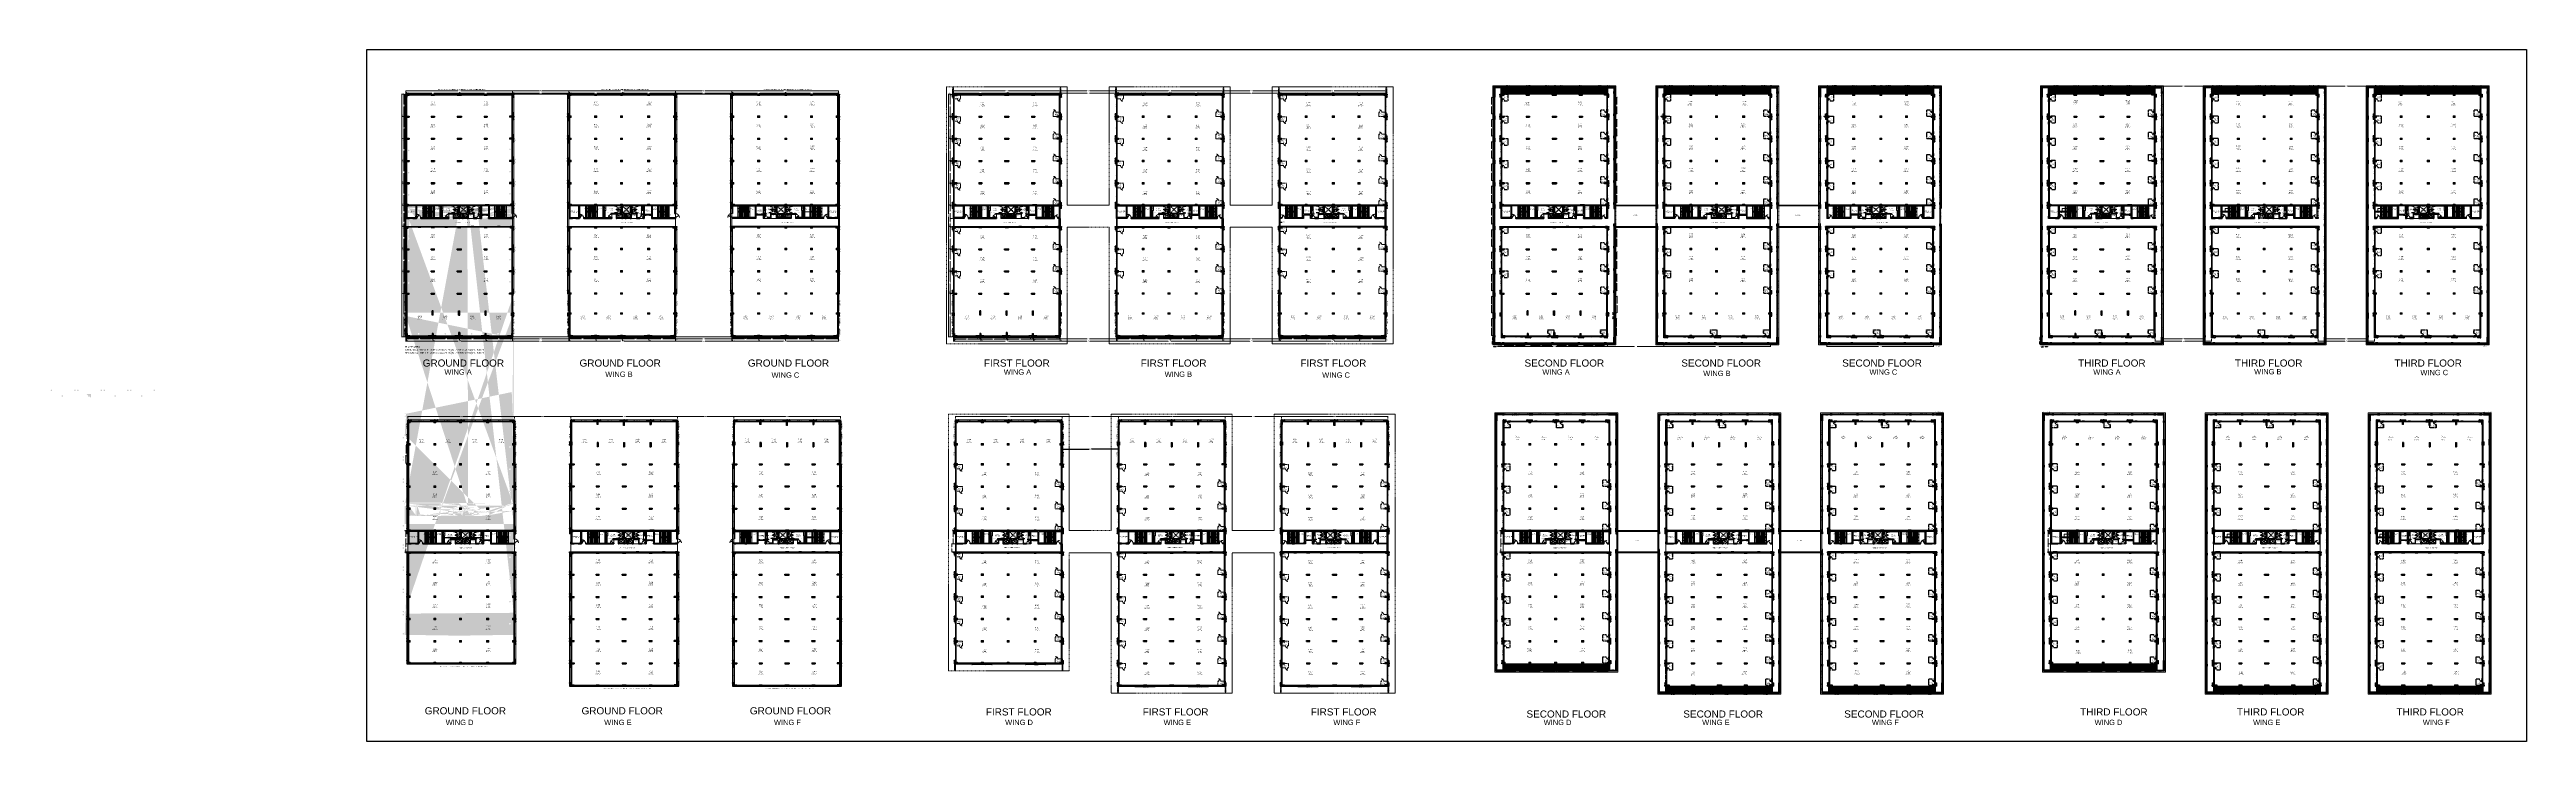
# Model space of a CAD drawing. Header units: metres. Extents: x 9819 to 10514, y 4405 to 4599.
import ezdxf
from ezdxf import colors
from ezdxf.entities.mleader import LeaderData, LeaderLine
from ezdxf.enums import TextEntityAlignment as Align
from ezdxf.math import Vec2, Vec3

# ---------------------------------------------------------------- set-up
doc = ezdxf.new("R2010")
doc.units = ezdxf.units.M
doc.header["$MEASUREMENT"] = 0
doc.header["$PDMODE"] = 35
doc.header["$PDSIZE"] = 0.3
for name, pattern in [('DASHED2', [0.375, 0.25, -0.125]), ('DOT2', [0.125, 0, -0.125]), ('HIDDEN', [0.375, 0.25, -0.125])]:
    doc.linetypes.add(name, pattern=pattern)
for name, color, linetype, lineweight in [('A_BUP AREA', 2, 'Continuous', 25), ('A_COMMENTS', 3, 'Continuous', 0), ('A_CONC', 1, 'Continuous', 30), ('A_DIM (INT)', 8, 'Continuous', 5), ('A_DOOR-WIN', 23, 'Continuous', 9), ('A_DOTTED', 8, 'HIDDEN', 0), ('A_ELE 0.15', 252, 'Continuous', 15), ('A_ELEC DOTTED', 31, 'DASHED2', 5), ('A_EXCAVATION', 15, 'Continuous', 20), ('A_EXT DIM', 7, 'Continuous', 5), ('A_FURN', 43, 'Continuous', 9), ('A_GLAZE', 140, 'Continuous', 5), ('A_LEDGE', 252, 'Continuous', 15), ('A_MISC', 8, 'Continuous', 20), ('A_MS', 15, 'Continuous', 9), ('A_PLUMBING FIXTURES', 8, 'Continuous', 15), ('A_SHOP NO.', 113, 'Continuous', 5), ('A_SILL 0.09', 9, 'Continuous', 9), ('A_SILL 0.25', 25, 'Continuous', 15), ('A_SILL 0.25-RefEdit0', 25, 'Continuous', 15), ('A_STAIRS', 21, 'Continuous', 9), ('A_TEXT', 7, 'Continuous', 5), ('A_WALL', 7, 'Continuous', 30), ('A_Wall Hatch', 8, 'Continuous', 5), ('COLUMN-FINAL', 210, 'Continuous', 20), ('Doorline', 251, 'DASHED2', 13), ('ELE .15', 8, 'Continuous', 15)]:
    doc.layers.add(name, color=color, linetype=linetype, lineweight=lineweight)
for name, color, linetype in [('A_COL. NO', 4, 'Continuous'), ('A_SIGNAGE', 171, 'Continuous'), ('BG&E - DIMENSIONS', 7, 'Continuous'), ('EFS-112_alu_hatching', 7, 'Continuous'), ('STRU. COL.', 1, 'Continuous'), ('Text', 7, 'Continuous')]:
    doc.layers.add(name, color=color, linetype=linetype)
doc.layers.get('A_COL. NO').off()
doc.styles.add('A', font='ARIALN.TTF')
doc.styles.get("Standard").update_dxf_attribs({"font": 'arial.ttf'})
doc.dimstyles.new('DIM IN M SMALL', dxfattribs={"dimtxt": 0.2, "dimasz": 0.1, "dimexe": 0, "dimexo": 0, "dimgap": 0, "dimtad": 0, "dimzin": 3, "dimdsep": 46, "dimtxsty": 'Standard', "dimblk": 'OBLIQUE', "dimcen": 0, "dimclrd": 256, "dimclre": 256, "dimclrt": 256, "dimadec": 0, "dimazin": 0, "dimtfac": 1, "dimtofl": 0, "dimtmove": 1, "dimatfit": 3, "dimfxl": 1, "dimtolj": 1, "dimtzin": 0, "dimlwd": -1, "dimlwe": -1, "dimarcsym": 0})
doc.dimstyles.new('DIM IN MM', dxfattribs={"dimtxt": 0.18, "dimasz": 0.075, "dimexe": 0.05, "dimexo": 0.05, "dimgap": 0.05, "dimtad": 0, "dimdec": 0, "dimlfac": 1000, "dimzin": 3, "dimdsep": 46, "dimtxsty": 'A', "dimblk1": 'ARCHTICK', "dimblk2": 'ARCHTICK', "dimsah": 1, "dimcen": 0, "dimclrd": 256, "dimclre": 256, "dimclrt": 256, "dimadec": 0, "dimazin": 0, "dimtfac": 1, "dimtdec": 0, "dimtofl": 0, "dimtmove": 1, "dimatfit": 3, "dimfxl": 1, "dimtolj": 1, "dimtzin": 0, "dimlwd": -1, "dimlwe": -1, "dimarcsym": 0})
doc.dimstyles.new('DIM IN MM LARGE', dxfattribs={"dimtxt": 0.25, "dimasz": 0.1, "dimexe": 0.05, "dimexo": 0.05, "dimgap": 0.05, "dimtad": 0, "dimdec": 0, "dimlfac": 1000, "dimzin": 3, "dimdsep": 46, "dimtxsty": 'A', "dimblk1": 'ARCHTICK', "dimblk2": 'ARCHTICK', "dimsah": 1, "dimcen": 0, "dimclrd": 256, "dimclre": 256, "dimclrt": 256, "dimadec": 0, "dimazin": 0, "dimtfac": 1, "dimtdec": 0, "dimtofl": 0, "dimtmove": 2, "dimatfit": 3, "dimfxl": 1, "dimtolj": 1, "dimtzin": 0, "dimlwd": -1, "dimlwe": -1, "dimarcsym": 0})
doc.dimstyles.new('DIM IN MM SMALL', dxfattribs={"dimtxt": 0.15, "dimasz": 0.05, "dimexe": 0.03, "dimexo": 0.03, "dimgap": 0.03, "dimtad": 0, "dimdec": 0, "dimlfac": 1000, "dimzin": 3, "dimdsep": 46, "dimtxsty": 'A', "dimblk": 'ARCHTICK', "dimcen": 0, "dimclrd": 256, "dimclre": 256, "dimclrt": 256, "dimadec": 0, "dimazin": 0, "dimtfac": 1, "dimtdec": 0, "dimtofl": 0, "dimtmove": 1, "dimatfit": 3, "dimfxl": 1, "dimtolj": 1, "dimtzin": 0, "dimlwd": -1, "dimlwe": -1, "dimarcsym": 0})
pattern_1 = [(225, (9876.38707, 4328.92705), (0.1325825215, -0.1325825215), []), (225, (9876.29869, 4328.92705), (0.1325825215, -0.1325825215), [])]
pattern_2 = [(225, (-10257.98526, -4400.2226), (0.1325825215, -0.1325825215), []), (225, (-10258.07365, -4400.2226), (0.1325825215, -0.1325825215), [])]

# ---------------------------------------------------------------- blocks, each defined once
blk = doc.blocks.new('Typical shops Gr.')
at = {"layer": 'A_DOOR-WIN'}
for p, q in [((0.46, -5.38), (0.46, -1.38)), ((0.51, -5.38), (0.51, -1.38)), ((30.09, -1.08), (30.09, -5.08)), ((30.14, -1.08), (30.14, -5.08))]:
    blk.add_line(p, q, dxfattribs=at)
at = {"layer": 'A_DOTTED'}
for p, q in [((0.1, -0.83), (0.35, -0.23)), ((0.1, -0.23), (0.35, -0.83)), ((0.1, -6.23), (0.35, -5.63)), ((0.1, -5.63), (0.35, -6.23)), ((30.51, -0.23), (30.26, -0.83)), ((30.51, -0.83), (30.26, -0.23)), ((30.51, -5.63), (30.26, -6.23)), ((30.51, -6.23), (30.26, -5.63))]:
    blk.add_line(p, q, dxfattribs=at)
at = {"layer": 'A_LEDGE'}
for p, q in [((0, -0.83), (0, -0.23)), ((0, -5.63), (0, -6.23)), ((0.1, -0.83), (0.1, -0.23)), ((0.1, -5.63), (0.1, -6.23)), ((30.51, -0.83), (30.51, -0.23)), ((30.51, -5.63), (30.51, -6.23)), ((30.61, -0.83), (30.61, -0.23)), ((30.61, -5.63), (30.61, -6.23))]:
    blk.add_line(p, q, dxfattribs=at)
at = {"layer": 'A_SILL 0.09'}
for p, q in [((0.35, -5.38), (0.35, -1.38)), ((0.58, -1.38), (0.58, -5.38)), ((30.03, -5.08), (30.03, -1.08)), ((30.26, -1.08), (30.26, -5.08))]:
    blk.add_line(p, q, dxfattribs=at)
at = {"layer": 'A_STAIRS'}
for p, q in [((0, -5.53), (0, -0.93)), ((30.61, -5.53), (30.61, -0.93))]:
    blk.add_line(p, q, dxfattribs=at)
at = {"layer": 'A_WALL'}
for p, q in [((0, -0.23), (0, 0)), ((30.61, 0), (30.61, -0.23)), ((0.35, -0.23), (0, -0.23)), ((0.35, -0.83), (0, -0.83)), ((0, -0.83), (0, -0.93)), ((0.35, -0.93), (0, -0.93)), ((0.35, -5.53), (0, -5.53)), ((0, -5.63), (0, -5.53)), ((0.35, -5.63), (0, -5.63)), ((0.35, -6.23), (0, -6.23)), ((0.35, -0.83), (0.35, -0.23)), ((0.35, -1.38), (0.35, -0.93)), ((0.58, -1.38), (0.35, -1.38)), ((0.35, -5.53), (0.35, -5.38)), ((0.35, -5.38), (0.58, -5.38)), ((0.35, -6.23), (0.35, -5.63)), ((0.58, -1.38), (0.58, -0.23)), ((0.58, -6.23), (0.58, -5.38)), ((30.03, -0.23), (30.03, -1.08)), ((30.26, -1.08), (30.03, -1.08)), ((30.03, -5.08), (30.03, -6.23)), ((30.03, -5.08), (30.26, -5.08)), ((30.26, -0.23), (30.61, -0.23)), ((30.26, -0.23), (30.26, -0.83)), ((30.26, -0.83), (30.61, -0.83)), ((30.26, -0.93), (30.61, -0.93)), ((30.26, -0.93), (30.26, -1.08)), ((30.26, -5.08), (30.26, -5.53)), ((30.26, -5.53), (30.61, -5.53)), ((30.26, -5.63), (30.26, -6.23)), ((30.26, -5.63), (30.61, -5.63)), ((30.26, -6.23), (30.61, -6.23)), ((30.61, -0.83), (30.61, -0.93)), ((30.61, -5.63), (30.61, -5.53))]:
    blk.add_line(p, q, dxfattribs=at)
at = {"layer": 'A_TEXT'}
for s, p in [('PLUM.', (0.27, -0.52)), ('AC', (0.27, -5.92)), ('Rolling shutter with glazing', (0.28, -3.03)), ('Rolling shutter with glazing', (30.4, -3.43)), ('AC', (30.44, -0.53)), ('PLUM.', (30.43, -5.94))]:
    blk.add_text(s, height=0.1, rotation=90, dxfattribs=at).set_placement(p, align=Align.CENTER)
for s, height, p in [('14840x6000', 0.2, (7.92, -3.15)), ('SHOP', 0.25, (7.92, -2.85)), ('14840x6000', 0.2, (22.82, -3.15)), ('SHOP', 0.25, (22.84, -2.85))]:
    blk.add_text(s, height=height, dxfattribs=at).set_placement(p, align=Align.CENTER)
blk = doc.blocks.new('_ARCHTICK')
at = {"color": 0, "linetype": 'ByBlock', "const_width": 0.15}
blk.add_lwpolyline([(-0.5, -0.5), (0.5, 0.5)], dxfattribs=at)
blk = doc.blocks.new('D-900')
at = {"layer": 'A_DOOR-WIN'}
for points in [[(0, 0.07), (0, 0), (0.05, 0), (0.05, 0.04), (0.04, 0.04), (0.04, 0.07)], [(0.45, 0.79), (0.04, 0.07), (0.06, 0.06), (0.48, 0.78)], [(0.9, 0.07), (0.9, 0), (0.85, 0), (0.85, 0.04), (0.86, 0.04), (0.86, 0.07)]]:
    blk.add_lwpolyline(points, close=True, dxfattribs=at)
at = {"layer": 'Doorline', "ltscale": 0.5}
blk.add_arc((0.04, 0.07), 0.83, 0, 90, dxfattribs=at)
blk = doc.blocks.new('Front shops Gr.')
at = {"layer": 'A_DOOR-WIN'}
for p, q in [((6.04, -11.84), (0.85, -11.84)), ((6.04, -11.89), (0.85, -11.89)), ((13.46, -11.84), (8.27, -11.84)), ((13.46, -11.89), (8.27, -11.89))]:
    blk.add_line(p, q, dxfattribs=at)
at = {"layer": 'A_DOTTED'}
for p, q in [((0.6, -12.25), (0, -12)), ((0, -12.25), (0.6, -12)), ((6.59, -12.25), (7.19, -12)), ((7.19, -12.25), (6.59, -12)), ((7.42, -12.25), (8.02, -12)), ((8.02, -12.25), (7.42, -12)), ((14.01, -12.25), (14.61, -12)), ((14.61, -12.25), (14.01, -12))]:
    blk.add_line(p, q, dxfattribs=at)
at = {"layer": 'A_LEDGE'}
for p, q in [((0.6, -12.25), (0, -12.25)), ((0.6, -12.35), (0, -12.35)), ((6.59, -12.25), (7.19, -12.25)), ((6.59, -12.35), (7.19, -12.35)), ((8.02, -12.25), (7.42, -12.25)), ((8.02, -12.35), (7.42, -12.35)), ((14.01, -12.25), (14.61, -12.25)), ((14.01, -12.35), (14.61, -12.35))]:
    blk.add_line(p, q, dxfattribs=at)
at = {"layer": 'A_SILL 0.09'}
for p, q in [((0.85, -11.77), (6.04, -11.77)), ((6.04, -12), (0.85, -12)), ((8.27, -11.77), (13.46, -11.77)), ((13.46, -12), (8.27, -12))]:
    blk.add_line(p, q, dxfattribs=at)
at = {"layer": 'A_STAIRS'}
for p, q in [((0.7, -12.35), (6.49, -12.35)), ((8.12, -12.35), (13.91, -12.35))]:
    blk.add_line(p, q, dxfattribs=at)
at = {"layer": 'A_WALL'}
for p, q in [((0, -12.35), (-0.23, -12.35)), ((0.85, -11.77), (0, -11.77)), ((0, -12), (0, -12.35)), ((0.6, -12), (0, -12)), ((0.6, -12), (0.6, -12.35)), ((0.7, -12.35), (0.6, -12.35)), ((0.85, -12), (0.7, -12)), ((0.7, -12), (0.7, -12.35)), ((0.85, -11.77), (0.85, -12)), ((6.04, -11.77), (6.04, -12)), ((7.49, -11.77), (6.04, -11.77)), ((6.49, -12), (6.04, -12)), ((6.49, -12), (6.49, -12.35)), ((6.49, -12.35), (6.59, -12.35)), ((7.19, -12), (6.59, -12)), ((6.59, -12), (6.59, -12.35)), ((7.19, -12), (7.19, -12.35)), ((7.42, -12.35), (7.19, -12.35)), ((8.02, -12), (7.42, -12)), ((7.42, -12), (7.42, -12.35)), ((8.27, -11.77), (7.49, -11.77)), ((8.02, -12), (8.02, -12.35)), ((8.12, -12.35), (8.02, -12.35)), ((8.27, -12), (8.12, -12)), ((8.12, -12), (8.12, -12.35)), ((8.27, -11.77), (8.27, -12)), ((13.46, -11.77), (13.46, -12)), ((14.61, -11.77), (13.46, -11.77)), ((13.91, -12), (13.46, -12)), ((13.91, -12), (13.91, -12.35)), ((13.91, -12.35), (14.01, -12.35)), ((14.61, -12), (14.01, -12)), ((14.01, -12), (14.01, -12.35)), ((14.61, -12), (14.61, -12.35))]:
    blk.add_line(p, q, dxfattribs=at)
at = {"layer": 'A_TEXT'}
for s, height, p in [('SHOP', 0.25, (3.6, -6.86)), ('SHOP', 0.25, (10.81, -6.86)), ('AC', 0.1, (0.31, -12.17)), ('Rolling shutter with glazing', 0.1, (3.32, -12.23)), ('7190x12000', 0.2, (3.6, -7.16)), ('PLUM.', 0.1, (6.88, -12.17)), ('AC', 0.1, (7.73, -12.17)), ('Rolling shutter with glazing', 0.1, (10.74, -12.23)), ('7190x12000', 0.2, (10.81, -7.16)), ('PLUM.', 0.1, (14.3, -12.17))]:
    blk.add_text(s, height=height, dxfattribs=at).set_placement(p, align=Align.CENTER)
blk = doc.blocks.new('*D245')
at = {"layer": 'A_EXT DIM', "transparency": 16777216}
for p, q in [((9917.99, 4586.66), (9917.99, 4586.76)), ((9918.24, 4586.71), (9918.15, 4586.71)), ((9918.2, 4586.48), (9918.2, 4586.71)), ((9918.2, 4586.6), (9917.99, 4586.66)), ((9918.24, 4586.48), (9918.15, 4586.48))]:
    blk.add_line(p, q, dxfattribs=at)
at = {"layer": 'Defpoints', "color": 0, "transparency": 16777216}
for p in [(9918.2, 4586.71), (9918.29, 4586.71), (9918.29, 4586.48)]:
    blk.add_point(p, dxfattribs=at)
at = {"layer": 'A_EXT DIM', "transparency": 16777216, "xscale": 0.075, "yscale": 0.075, "zscale": 0.075}
for p, rotation in [((9918.2, 4586.71), 90), ((9918.2, 4586.48), 270)]:
    blk.add_blockref('_ARCHTICK', p, dxfattribs=dict(at, rotation=rotation))
at = {"layer": 'A_EXT DIM', "transparency": 16777216, "insert": (9917.99, 4586.98), "char_height": 0.18, "attachment_point": 5, "rotation": 90, "style": 'A'}
blk.add_mtext('\\A1;230', dxfattribs=at)
blk = doc.blocks.new('*D246')
at = {"layer": 'A_EXT DIM', "transparency": 16777216}
for p, q in [((9918.43, 4586.48), (9918.15, 4586.48)), ((9918.43, 4580.48), (9918.15, 4580.48)), ((9918.2, 4586.48), (9918.2, 4583.76)), ((9918.2, 4580.48), (9918.2, 4583.21))]:
    blk.add_line(p, q, dxfattribs=at)
at = {"layer": 'Defpoints', "color": 0, "transparency": 16777216}
for p in [(9918.2, 4580.48), (9918.48, 4586.48), (9918.48, 4580.48)]:
    blk.add_point(p, dxfattribs=at)
at = {"layer": 'A_EXT DIM', "transparency": 16777216, "xscale": 0.075, "yscale": 0.075, "zscale": 0.075}
for p, rotation in [((9918.2, 4586.48), 90), ((9918.2, 4580.48), 270)]:
    blk.add_blockref('_ARCHTICK', p, dxfattribs=dict(at, rotation=rotation))
at = {"layer": 'A_EXT DIM', "transparency": 16777216, "insert": (9918.2, 4583.48), "char_height": 0.18, "attachment_point": 5, "rotation": 90, "style": 'A'}
blk.add_mtext('\\A1;6000', dxfattribs=at)
blk = doc.blocks.new('*D247')
at = {"layer": 'A_EXT DIM', "transparency": 16777216}
for p, q in [((9917.78, 4580.43), (9917.78, 4580.53)), ((9918.2, 4580.37), (9917.78, 4580.43)), ((9918.24, 4580.48), (9918.15, 4580.48)), ((9918.24, 4580.25), (9918.15, 4580.25)), ((9918.2, 4580.48), (9918.2, 4580.25))]:
    blk.add_line(p, q, dxfattribs=at)
at = {"layer": 'Defpoints', "color": 0, "transparency": 16777216}
for p in [(9918.2, 4580.25), (9918.29, 4580.48), (9918.29, 4580.25)]:
    blk.add_point(p, dxfattribs=at)
at = {"layer": 'A_EXT DIM', "transparency": 16777216, "xscale": 0.075, "yscale": 0.075, "zscale": 0.075}
for p, rotation in [((9918.2, 4580.48), 90), ((9918.2, 4580.25), 270)]:
    blk.add_blockref('_ARCHTICK', p, dxfattribs=dict(at, rotation=rotation))
at = {"layer": 'A_EXT DIM', "transparency": 16777216, "insert": (9917.78, 4580.75), "char_height": 0.18, "attachment_point": 5, "rotation": 90, "style": 'A'}
blk.add_mtext('\\A1;230', dxfattribs=at)
blk = doc.blocks.new('*D248')
at = {"layer": 'A_EXT DIM', "transparency": 16777216}
for p, q in [((9918.43, 4580.25), (9918.15, 4580.25)), ((9918.2, 4580.25), (9918.2, 4577.53)), ((9918.43, 4574.25), (9918.15, 4574.25)), ((9918.2, 4574.25), (9918.2, 4576.98))]:
    blk.add_line(p, q, dxfattribs=at)
at = {"layer": 'Defpoints', "color": 0, "transparency": 16777216}
for p in [(9918.48, 4580.25), (9918.2, 4574.25), (9918.48, 4574.25)]:
    blk.add_point(p, dxfattribs=at)
at = {"layer": 'A_EXT DIM', "transparency": 16777216, "xscale": 0.075, "yscale": 0.075, "zscale": 0.075}
for p, rotation in [((9918.2, 4580.25), 90), ((9918.2, 4574.25), 270)]:
    blk.add_blockref('_ARCHTICK', p, dxfattribs=dict(at, rotation=rotation))
at = {"layer": 'A_EXT DIM', "transparency": 16777216, "insert": (9918.2, 4577.25), "char_height": 0.18, "attachment_point": 5, "rotation": 90, "style": 'A'}
blk.add_mtext('\\A1;6000', dxfattribs=at)
blk = doc.blocks.new('*D249')
at = {"layer": 'A_EXT DIM', "transparency": 16777216}
for p, q in [((9917.77, 4574.2), (9917.77, 4574.3)), ((9918.2, 4574.14), (9917.77, 4574.2)), ((9918.43, 4574.25), (9918.15, 4574.25)), ((9918.43, 4574.02), (9918.15, 4574.02)), ((9918.2, 4574.25), (9918.2, 4574.02))]:
    blk.add_line(p, q, dxfattribs=at)
at = {"layer": 'Defpoints', "color": 0, "transparency": 16777216}
for p in [(9918.2, 4574.02), (9918.48, 4574.25), (9918.48, 4574.02)]:
    blk.add_point(p, dxfattribs=at)
at = {"layer": 'A_EXT DIM', "transparency": 16777216, "xscale": 0.075, "yscale": 0.075, "zscale": 0.075}
for p, rotation in [((9918.2, 4574.25), 90), ((9918.2, 4574.02), 270)]:
    blk.add_blockref('_ARCHTICK', p, dxfattribs=dict(at, rotation=rotation))
at = {"layer": 'A_EXT DIM', "transparency": 16777216, "insert": (9917.77, 4574.52), "char_height": 0.18, "attachment_point": 5, "rotation": 90, "style": 'A'}
blk.add_mtext('\\A1;230', dxfattribs=at)
blk = doc.blocks.new('*D250')
at = {"layer": 'A_EXT DIM', "transparency": 16777216}
for p, q in [((9918.43, 4574.02), (9918.15, 4574.02)), ((9918.2, 4574.02), (9918.2, 4571.3)), ((9918.43, 4568.02), (9918.15, 4568.02)), ((9918.2, 4568.02), (9918.2, 4570.75))]:
    blk.add_line(p, q, dxfattribs=at)
at = {"layer": 'Defpoints', "color": 0, "transparency": 16777216}
for p in [(9918.48, 4574.02), (9918.2, 4568.02), (9918.48, 4568.02)]:
    blk.add_point(p, dxfattribs=at)
at = {"layer": 'A_EXT DIM', "transparency": 16777216, "xscale": 0.075, "yscale": 0.075, "zscale": 0.075}
for p, rotation in [((9918.2, 4574.02), 90), ((9918.2, 4568.02), 270)]:
    blk.add_blockref('_ARCHTICK', p, dxfattribs=dict(at, rotation=rotation))
at = {"layer": 'A_EXT DIM', "transparency": 16777216, "insert": (9918.2, 4571.02), "char_height": 0.18, "attachment_point": 5, "rotation": 90, "style": 'A'}
blk.add_mtext('\\A1;6000', dxfattribs=at)
blk = doc.blocks.new('*D251')
at = {"layer": 'A_EXT DIM', "transparency": 16777216}
for p, q in [((9917.78, 4567.97), (9917.78, 4568.07)), ((9918.2, 4567.91), (9917.78, 4567.97)), ((9918.43, 4568.02), (9918.15, 4568.02)), ((9918.43, 4567.79), (9918.15, 4567.79)), ((9918.2, 4568.02), (9918.2, 4567.79))]:
    blk.add_line(p, q, dxfattribs=at)
at = {"layer": 'Defpoints', "color": 0, "transparency": 16777216}
for p in [(9918.2, 4567.79), (9918.48, 4568.02), (9918.48, 4567.79)]:
    blk.add_point(p, dxfattribs=at)
at = {"layer": 'A_EXT DIM', "transparency": 16777216, "xscale": 0.075, "yscale": 0.075, "zscale": 0.075}
for p, rotation in [((9918.2, 4568.02), 90), ((9918.2, 4567.79), 270)]:
    blk.add_blockref('_ARCHTICK', p, dxfattribs=dict(at, rotation=rotation))
at = {"layer": 'A_EXT DIM', "transparency": 16777216, "insert": (9917.78, 4568.29), "char_height": 0.18, "attachment_point": 5, "rotation": 90, "style": 'A'}
blk.add_mtext('\\A1;230', dxfattribs=at)
blk = doc.blocks.new('*D252')
at = {"layer": 'A_EXT DIM', "transparency": 16777216}
for p, q in [((9918.43, 4567.79), (9918.15, 4567.79)), ((9918.2, 4567.79), (9918.2, 4565.07)), ((9918.43, 4561.79), (9918.15, 4561.79)), ((9918.2, 4561.79), (9918.2, 4564.52))]:
    blk.add_line(p, q, dxfattribs=at)
at = {"layer": 'Defpoints', "color": 0, "transparency": 16777216}
for p in [(9918.48, 4567.79), (9918.2, 4561.79), (9918.48, 4561.79)]:
    blk.add_point(p, dxfattribs=at)
at = {"layer": 'A_EXT DIM', "transparency": 16777216, "xscale": 0.075, "yscale": 0.075, "zscale": 0.075}
for p, rotation in [((9918.2, 4567.79), 90), ((9918.2, 4561.79), 270)]:
    blk.add_blockref('_ARCHTICK', p, dxfattribs=dict(at, rotation=rotation))
at = {"layer": 'A_EXT DIM', "transparency": 16777216, "insert": (9918.2, 4564.79), "char_height": 0.18, "attachment_point": 5, "rotation": 90, "style": 'A'}
blk.add_mtext('\\A1;6000', dxfattribs=at)
blk = doc.blocks.new('*D253')
at = {"layer": 'A_EXT DIM', "transparency": 16777216}
for p, q in [((9917.79, 4561.74), (9917.79, 4561.84)), ((9918.2, 4561.68), (9917.79, 4561.74)), ((9918.43, 4561.79), (9918.15, 4561.79)), ((9918.43, 4561.56), (9918.15, 4561.56)), ((9918.2, 4561.79), (9918.2, 4561.56))]:
    blk.add_line(p, q, dxfattribs=at)
at = {"layer": 'Defpoints', "color": 0, "transparency": 16777216}
for p in [(9918.2, 4561.56), (9918.48, 4561.79), (9918.48, 4561.56)]:
    blk.add_point(p, dxfattribs=at)
at = {"layer": 'A_EXT DIM', "transparency": 16777216, "xscale": 0.075, "yscale": 0.075, "zscale": 0.075}
for p, rotation in [((9918.2, 4561.79), 90), ((9918.2, 4561.56), 270)]:
    blk.add_blockref('_ARCHTICK', p, dxfattribs=dict(at, rotation=rotation))
at = {"layer": 'A_EXT DIM', "transparency": 16777216, "insert": (9917.79, 4562.06), "char_height": 0.18, "attachment_point": 5, "rotation": 90, "style": 'A'}
blk.add_mtext('\\A1;230', dxfattribs=at)
blk = doc.blocks.new('*D254')
at = {"layer": 'A_EXT DIM', "transparency": 16777216}
for p, q in [((9918.43, 4561.56), (9918.15, 4561.56)), ((9918.2, 4561.56), (9918.2, 4558.84)), ((9918.43, 4555.56), (9918.15, 4555.56)), ((9918.2, 4555.56), (9918.2, 4558.29))]:
    blk.add_line(p, q, dxfattribs=at)
at = {"layer": 'Defpoints', "color": 0, "transparency": 16777216}
for p in [(9918.48, 4561.56), (9918.2, 4555.56), (9918.48, 4555.56)]:
    blk.add_point(p, dxfattribs=at)
at = {"layer": 'A_EXT DIM', "transparency": 16777216, "xscale": 0.075, "yscale": 0.075, "zscale": 0.075}
for p, rotation in [((9918.2, 4561.56), 90), ((9918.2, 4555.56), 270)]:
    blk.add_blockref('_ARCHTICK', p, dxfattribs=dict(at, rotation=rotation))
at = {"layer": 'A_EXT DIM', "transparency": 16777216, "insert": (9918.2, 4558.56), "char_height": 0.18, "attachment_point": 5, "rotation": 90, "style": 'A'}
blk.add_mtext('\\A1;6000', dxfattribs=at)
blk = doc.blocks.new('*D255')
at = {"layer": 'A_EXT DIM', "transparency": 16777216}
for p, q in [((9917.79, 4555.51), (9917.79, 4555.61)), ((9918.2, 4555.45), (9917.79, 4555.51)), ((9918.43, 4555.56), (9918.15, 4555.56)), ((9918.43, 4555.33), (9918.15, 4555.33)), ((9918.2, 4555.56), (9918.2, 4555.33))]:
    blk.add_line(p, q, dxfattribs=at)
at = {"layer": 'Defpoints', "color": 0, "transparency": 16777216}
for p in [(9918.2, 4555.33), (9918.48, 4555.56), (9918.48, 4555.33)]:
    blk.add_point(p, dxfattribs=at)
at = {"layer": 'A_EXT DIM', "transparency": 16777216, "xscale": 0.075, "yscale": 0.075, "zscale": 0.075}
for p, rotation in [((9918.2, 4555.56), 90), ((9918.2, 4555.33), 270)]:
    blk.add_blockref('_ARCHTICK', p, dxfattribs=dict(at, rotation=rotation))
at = {"layer": 'A_EXT DIM', "transparency": 16777216, "insert": (9917.79, 4555.83), "char_height": 0.18, "attachment_point": 5, "rotation": 90, "style": 'A'}
blk.add_mtext('\\A1;230', dxfattribs=at)
blk = doc.blocks.new('*D256')
at = {"layer": 'A_EXT DIM', "transparency": 16777216}
for p, q in [((9918.43, 4555.33), (9918.15, 4555.33)), ((9918.2, 4555.33), (9918.2, 4553.84)), ((9918.2, 4551.8), (9918.2, 4553.3)), ((9918.78, 4551.8), (9918.15, 4551.8))]:
    blk.add_line(p, q, dxfattribs=at)
at = {"layer": 'Defpoints', "color": 0, "transparency": 16777216}
for p in [(9918.48, 4555.33), (9918.2, 4551.8), (9918.83, 4551.8)]:
    blk.add_point(p, dxfattribs=at)
at = {"layer": 'A_EXT DIM', "transparency": 16777216, "xscale": 0.075, "yscale": 0.075, "zscale": 0.075}
for p, rotation in [((9918.2, 4555.33), 90), ((9918.2, 4551.8), 270)]:
    blk.add_blockref('_ARCHTICK', p, dxfattribs=dict(at, rotation=rotation))
at = {"layer": 'A_EXT DIM', "transparency": 16777216, "insert": (9918.2, 4553.57), "char_height": 0.18, "attachment_point": 5, "rotation": 90, "style": 'A'}
blk.add_mtext('\\A1;3530', dxfattribs=at)
blk = doc.blocks.new('*D257')
at = {"layer": 'A_EXT DIM', "transparency": 16777216}
for p, q in [((9918.78, 4551.8), (9918.15, 4551.8)), ((9918.43, 4549.55), (9918.15, 4549.55)), ((9918.2, 4551.8), (9918.2, 4550.95)), ((9918.2, 4549.55), (9918.2, 4550.41))]:
    blk.add_line(p, q, dxfattribs=at)
at = {"layer": 'Defpoints', "color": 0, "transparency": 16777216}
for p in [(9918.2, 4549.55), (9918.48, 4549.55), (9918.83, 4551.8)]:
    blk.add_point(p, dxfattribs=at)
at = {"layer": 'A_EXT DIM', "transparency": 16777216, "xscale": 0.075, "yscale": 0.075, "zscale": 0.075}
for p, rotation in [((9918.2, 4551.8), 90), ((9918.2, 4549.55), 270)]:
    blk.add_blockref('_ARCHTICK', p, dxfattribs=dict(at, rotation=rotation))
at = {"layer": 'A_EXT DIM', "transparency": 16777216, "insert": (9918.2, 4550.68), "char_height": 0.18, "attachment_point": 5, "rotation": 90, "style": 'A'}
blk.add_mtext('\\A1;2250', dxfattribs=at)
blk = doc.blocks.new('*D258')
at = {"layer": 'A_EXT DIM', "transparency": 16777216}
for p, q in [((9917.99, 4549.5), (9917.99, 4549.6)), ((9918.2, 4549.44), (9917.99, 4549.5)), ((9918.43, 4549.55), (9918.15, 4549.55)), ((9918.43, 4549.32), (9918.15, 4549.32)), ((9918.2, 4549.55), (9918.2, 4549.32))]:
    blk.add_line(p, q, dxfattribs=at)
at = {"layer": 'Defpoints', "color": 0, "transparency": 16777216}
for p in [(9918.2, 4549.32), (9918.48, 4549.55), (9918.48, 4549.32)]:
    blk.add_point(p, dxfattribs=at)
at = {"layer": 'A_EXT DIM', "transparency": 16777216, "xscale": 0.075, "yscale": 0.075, "zscale": 0.075}
for p, rotation in [((9918.2, 4549.55), 90), ((9918.2, 4549.32), 270)]:
    blk.add_blockref('_ARCHTICK', p, dxfattribs=dict(at, rotation=rotation))
at = {"layer": 'A_EXT DIM', "transparency": 16777216, "insert": (9917.99, 4549.82), "char_height": 0.18, "attachment_point": 5, "rotation": 90, "style": 'A'}
blk.add_mtext('\\A1;230', dxfattribs=at)
blk = doc.blocks.new('*D259')
at = {"layer": 'A_EXT DIM', "transparency": 16777216}
for p, q in [((9918.43, 4549.32), (9918.15, 4549.32)), ((9918.2, 4549.32), (9918.2, 4546.6)), ((9918.2, 4543.32), (9918.2, 4546.05)), ((9918.43, 4543.32), (9918.15, 4543.32))]:
    blk.add_line(p, q, dxfattribs=at)
at = {"layer": 'Defpoints', "color": 0, "transparency": 16777216}
for p in [(9918.48, 4549.32), (9918.2, 4543.32), (9918.48, 4543.32)]:
    blk.add_point(p, dxfattribs=at)
at = {"layer": 'A_EXT DIM', "transparency": 16777216, "xscale": 0.075, "yscale": 0.075, "zscale": 0.075}
for p, rotation in [((9918.2, 4549.32), 90), ((9918.2, 4543.32), 270)]:
    blk.add_blockref('_ARCHTICK', p, dxfattribs=dict(at, rotation=rotation))
at = {"layer": 'A_EXT DIM', "transparency": 16777216, "insert": (9918.2, 4546.32), "char_height": 0.18, "attachment_point": 5, "rotation": 90, "style": 'A'}
blk.add_mtext('\\A1;6000', dxfattribs=at)
blk = doc.blocks.new('*D260')
at = {"layer": 'A_EXT DIM', "transparency": 16777216}
for p, q in [((9917.79, 4543.27), (9917.79, 4543.37)), ((9918.2, 4543.21), (9917.79, 4543.27)), ((9918.43, 4543.32), (9918.15, 4543.32)), ((9918.43, 4543.09), (9918.15, 4543.09)), ((9918.2, 4543.32), (9918.2, 4543.09))]:
    blk.add_line(p, q, dxfattribs=at)
at = {"layer": 'Defpoints', "color": 0, "transparency": 16777216}
for p in [(9918.2, 4543.09), (9918.48, 4543.32), (9918.48, 4543.09)]:
    blk.add_point(p, dxfattribs=at)
at = {"layer": 'A_EXT DIM', "transparency": 16777216, "xscale": 0.075, "yscale": 0.075, "zscale": 0.075}
for p, rotation in [((9918.2, 4543.32), 90), ((9918.2, 4543.09), 270)]:
    blk.add_blockref('_ARCHTICK', p, dxfattribs=dict(at, rotation=rotation))
at = {"layer": 'A_EXT DIM', "transparency": 16777216, "insert": (9917.79, 4543.59), "char_height": 0.18, "attachment_point": 5, "rotation": 90, "style": 'A'}
blk.add_mtext('\\A1;230', dxfattribs=at)
blk = doc.blocks.new('*D261')
at = {"layer": 'A_EXT DIM', "transparency": 16777216}
for p, q in [((9918.43, 4543.09), (9918.15, 4543.09)), ((9918.2, 4543.09), (9918.2, 4540.37)), ((9918.2, 4537.09), (9918.2, 4539.82)), ((9918.43, 4537.09), (9918.15, 4537.09))]:
    blk.add_line(p, q, dxfattribs=at)
at = {"layer": 'Defpoints', "color": 0, "transparency": 16777216}
for p in [(9918.48, 4543.09), (9918.2, 4537.09), (9918.48, 4537.09)]:
    blk.add_point(p, dxfattribs=at)
at = {"layer": 'A_EXT DIM', "transparency": 16777216, "xscale": 0.075, "yscale": 0.075, "zscale": 0.075}
for p, rotation in [((9918.2, 4543.09), 90), ((9918.2, 4537.09), 270)]:
    blk.add_blockref('_ARCHTICK', p, dxfattribs=dict(at, rotation=rotation))
at = {"layer": 'A_EXT DIM', "transparency": 16777216, "insert": (9918.2, 4540.09), "char_height": 0.18, "attachment_point": 5, "rotation": 90, "style": 'A'}
blk.add_mtext('\\A1;6000', dxfattribs=at)
blk = doc.blocks.new('*D262')
at = {"layer": 'A_EXT DIM', "transparency": 16777216}
for p, q in [((9917.77, 4537.04), (9917.77, 4537.14)), ((9918.2, 4536.98), (9917.77, 4537.04)), ((9918.43, 4537.09), (9918.15, 4537.09)), ((9918.43, 4536.86), (9918.15, 4536.86)), ((9918.2, 4537.09), (9918.2, 4536.86))]:
    blk.add_line(p, q, dxfattribs=at)
at = {"layer": 'Defpoints', "color": 0, "transparency": 16777216}
for p in [(9918.2, 4536.86), (9918.48, 4537.09), (9918.48, 4536.86)]:
    blk.add_point(p, dxfattribs=at)
at = {"layer": 'A_EXT DIM', "transparency": 16777216, "xscale": 0.075, "yscale": 0.075, "zscale": 0.075}
for p, rotation in [((9918.2, 4537.09), 90), ((9918.2, 4536.86), 270)]:
    blk.add_blockref('_ARCHTICK', p, dxfattribs=dict(at, rotation=rotation))
at = {"layer": 'A_EXT DIM', "transparency": 16777216, "insert": (9917.77, 4537.36), "char_height": 0.18, "attachment_point": 5, "rotation": 90, "style": 'A'}
blk.add_mtext('\\A1;230', dxfattribs=at)
blk = doc.blocks.new('*D263')
at = {"layer": 'A_EXT DIM', "transparency": 16777216}
for p, q in [((9918.43, 4536.86), (9918.15, 4536.86)), ((9918.2, 4536.86), (9918.2, 4534.14)), ((9918.2, 4530.86), (9918.2, 4533.59)), ((9918.43, 4530.86), (9918.15, 4530.86))]:
    blk.add_line(p, q, dxfattribs=at)
at = {"layer": 'Defpoints', "color": 0, "transparency": 16777216}
for p in [(9918.48, 4536.86), (9918.2, 4530.86), (9918.48, 4530.86)]:
    blk.add_point(p, dxfattribs=at)
at = {"layer": 'A_EXT DIM', "transparency": 16777216, "xscale": 0.075, "yscale": 0.075, "zscale": 0.075}
for p, rotation in [((9918.2, 4536.86), 90), ((9918.2, 4530.86), 270)]:
    blk.add_blockref('_ARCHTICK', p, dxfattribs=dict(at, rotation=rotation))
at = {"layer": 'A_EXT DIM', "transparency": 16777216, "insert": (9918.2, 4533.86), "char_height": 0.18, "attachment_point": 5, "rotation": 90, "style": 'A'}
blk.add_mtext('\\A1;6000', dxfattribs=at)
blk = doc.blocks.new('*D264')
at = {"layer": 'A_EXT DIM', "transparency": 16777216}
for p, q in [((9918.2, 4530.75), (9917.99, 4530.72)), ((9917.99, 4530.72), (9917.99, 4530.62)), ((9918.43, 4530.86), (9918.15, 4530.86)), ((9918.43, 4530.63), (9918.15, 4530.63)), ((9918.2, 4530.86), (9918.2, 4530.63))]:
    blk.add_line(p, q, dxfattribs=at)
at = {"layer": 'Defpoints', "color": 0, "transparency": 16777216}
for p in [(9918.2, 4530.63), (9918.48, 4530.86), (9918.48, 4530.63)]:
    blk.add_point(p, dxfattribs=at)
at = {"layer": 'A_EXT DIM', "transparency": 16777216, "xscale": 0.075, "yscale": 0.075, "zscale": 0.075}
for p, rotation in [((9918.2, 4530.86), 90), ((9918.2, 4530.63), 270)]:
    blk.add_blockref('_ARCHTICK', p, dxfattribs=dict(at, rotation=rotation))
at = {"layer": 'A_EXT DIM', "transparency": 16777216, "insert": (9917.99, 4530.4), "char_height": 0.18, "attachment_point": 5, "rotation": 90, "style": 'A'}
blk.add_mtext('\\A1;230', dxfattribs=at)
blk = doc.blocks.new('*D265')
at = {"layer": 'A_EXT DIM', "transparency": 16777216}
for p, q in [((9918.43, 4530.63), (9918.15, 4530.63)), ((9918.2, 4530.63), (9918.2, 4524.95)), ((9918.2, 4518.63), (9918.2, 4524.31)), ((9918.78, 4518.63), (9918.15, 4518.63))]:
    blk.add_line(p, q, dxfattribs=at)
at = {"layer": 'Defpoints', "color": 0, "transparency": 16777216}
for p in [(9918.48, 4530.63), (9918.2, 4518.63), (9918.83, 4518.63)]:
    blk.add_point(p, dxfattribs=at)
at = {"layer": 'A_EXT DIM', "transparency": 16777216, "xscale": 0.075, "yscale": 0.075, "zscale": 0.075}
for p, rotation in [((9918.2, 4530.63), 90), ((9918.2, 4518.63), 270)]:
    blk.add_blockref('_ARCHTICK', p, dxfattribs=dict(at, rotation=rotation))
at = {"layer": 'A_EXT DIM', "transparency": 16777216, "insert": (9918.2, 4524.63), "char_height": 0.18, "attachment_point": 5, "rotation": 90, "style": 'A'}
blk.add_mtext('\\A1;12000', dxfattribs=at)
blk = doc.blocks.new('*D266')
at = {"layer": 'A_EXT DIM', "transparency": 16777216}
for p, q in [((9918.83, 4518.23), (9918.83, 4518.01)), ((9918.83, 4518.06), (9919.06, 4518.06)), ((9918.95, 4518.06), (9919.07, 4517.47)), ((9919.06, 4518.23), (9919.06, 4518.01)), ((9919.07, 4517.47), (9919.17, 4517.47))]:
    blk.add_line(p, q, dxfattribs=at)
at = {"layer": 'Defpoints', "color": 0, "transparency": 16777216}
for p in [(9918.83, 4518.28), (9919.06, 4518.28), (9919.06, 4518.06)]:
    blk.add_point(p, dxfattribs=at)
at = {"layer": 'A_EXT DIM', "transparency": 16777216, "xscale": 0.075, "yscale": 0.075, "zscale": 0.075, "rotation": 180}
blk.add_blockref('_ARCHTICK', (9918.83, 4518.06), dxfattribs=at)
at = {"layer": 'A_EXT DIM', "transparency": 16777216, "xscale": 0.075, "yscale": 0.075, "zscale": 0.075}
blk.add_blockref('_ARCHTICK', (9919.06, 4518.06), dxfattribs=at)
at = {"layer": 'A_EXT DIM', "transparency": 16777216, "insert": (9919.38, 4517.47), "char_height": 0.18, "attachment_point": 5, "style": 'A'}
blk.add_mtext('\\A1;230', dxfattribs=at)
blk = doc.blocks.new('*D267')
at = {"layer": 'A_EXT DIM', "transparency": 16777216}
for p, q in [((9919.06, 4518.23), (9919.06, 4518.01)), ((9919.06, 4518.06), (9922.39, 4518.06)), ((9926.25, 4518.06), (9922.93, 4518.06)), ((9926.25, 4518.23), (9926.25, 4518.01))]:
    blk.add_line(p, q, dxfattribs=at)
at = {"layer": 'Defpoints', "color": 0, "transparency": 16777216}
for p in [(9919.06, 4518.28), (9926.25, 4518.28), (9926.25, 4518.06)]:
    blk.add_point(p, dxfattribs=at)
at = {"layer": 'A_EXT DIM', "transparency": 16777216, "xscale": 0.075, "yscale": 0.075, "zscale": 0.075, "rotation": 180}
blk.add_blockref('_ARCHTICK', (9919.06, 4518.06), dxfattribs=at)
at = {"layer": 'A_EXT DIM', "transparency": 16777216, "xscale": 0.075, "yscale": 0.075, "zscale": 0.075}
blk.add_blockref('_ARCHTICK', (9926.25, 4518.06), dxfattribs=at)
at = {"layer": 'A_EXT DIM', "transparency": 16777216, "insert": (9922.66, 4518.06), "char_height": 0.18, "attachment_point": 5, "style": 'A'}
blk.add_mtext('\\A1;7190', dxfattribs=at)
blk = doc.blocks.new('*D268')
at = {"layer": 'A_EXT DIM', "transparency": 16777216}
for p, q in [((9926.25, 4518.23), (9926.25, 4518.01)), ((9926.25, 4518.06), (9926.48, 4518.06)), ((9926.37, 4518.06), (9926.49, 4517.5)), ((9926.48, 4518.23), (9926.48, 4518.01)), ((9926.49, 4517.5), (9926.59, 4517.5))]:
    blk.add_line(p, q, dxfattribs=at)
at = {"layer": 'Defpoints', "color": 0, "transparency": 16777216}
for p in [(9926.25, 4518.28), (9926.48, 4518.28), (9926.48, 4518.06)]:
    blk.add_point(p, dxfattribs=at)
at = {"layer": 'A_EXT DIM', "transparency": 16777216, "xscale": 0.075, "yscale": 0.075, "zscale": 0.075, "rotation": 180}
blk.add_blockref('_ARCHTICK', (9926.25, 4518.06), dxfattribs=at)
at = {"layer": 'A_EXT DIM', "transparency": 16777216, "xscale": 0.075, "yscale": 0.075, "zscale": 0.075}
blk.add_blockref('_ARCHTICK', (9926.48, 4518.06), dxfattribs=at)
at = {"layer": 'A_EXT DIM', "transparency": 16777216, "insert": (9926.8, 4517.5), "char_height": 0.18, "attachment_point": 5, "style": 'A'}
blk.add_mtext('\\A1;230', dxfattribs=at)
blk = doc.blocks.new('*D269')
at = {"layer": 'A_EXT DIM', "transparency": 16777216}
for p, q in [((9926.48, 4518.23), (9926.48, 4518.01)), ((9926.48, 4518.06), (9929.81, 4518.06)), ((9933.67, 4518.06), (9930.35, 4518.06)), ((9933.67, 4518.23), (9933.67, 4518.01))]:
    blk.add_line(p, q, dxfattribs=at)
at = {"layer": 'Defpoints', "color": 0, "transparency": 16777216}
for p in [(9926.48, 4518.28), (9933.67, 4518.28), (9933.67, 4518.06)]:
    blk.add_point(p, dxfattribs=at)
at = {"layer": 'A_EXT DIM', "transparency": 16777216, "xscale": 0.075, "yscale": 0.075, "zscale": 0.075, "rotation": 180}
blk.add_blockref('_ARCHTICK', (9926.48, 4518.06), dxfattribs=at)
at = {"layer": 'A_EXT DIM', "transparency": 16777216, "xscale": 0.075, "yscale": 0.075, "zscale": 0.075}
blk.add_blockref('_ARCHTICK', (9933.67, 4518.06), dxfattribs=at)
at = {"layer": 'A_EXT DIM', "transparency": 16777216, "insert": (9930.08, 4518.06), "char_height": 0.18, "attachment_point": 5, "style": 'A'}
blk.add_mtext('\\A1;7190', dxfattribs=at)
blk = doc.blocks.new('*D270')
at = {"layer": 'A_EXT DIM', "transparency": 16777216}
for p, q in [((9933.67, 4518.23), (9933.67, 4518.01)), ((9933.67, 4518.06), (9933.9, 4518.06)), ((9933.79, 4518.06), (9933.91, 4517.55)), ((9933.9, 4518.23), (9933.9, 4518.01)), ((9933.91, 4517.55), (9934.01, 4517.55))]:
    blk.add_line(p, q, dxfattribs=at)
at = {"layer": 'Defpoints', "color": 0, "transparency": 16777216}
for p in [(9933.67, 4518.28), (9933.9, 4518.28), (9933.9, 4518.06)]:
    blk.add_point(p, dxfattribs=at)
at = {"layer": 'A_EXT DIM', "transparency": 16777216, "xscale": 0.075, "yscale": 0.075, "zscale": 0.075, "rotation": 180}
blk.add_blockref('_ARCHTICK', (9933.67, 4518.06), dxfattribs=at)
at = {"layer": 'A_EXT DIM', "transparency": 16777216, "xscale": 0.075, "yscale": 0.075, "zscale": 0.075}
blk.add_blockref('_ARCHTICK', (9933.9, 4518.06), dxfattribs=at)
at = {"layer": 'A_EXT DIM', "transparency": 16777216, "insert": (9934.22, 4517.55), "char_height": 0.18, "attachment_point": 5, "style": 'A'}
blk.add_mtext('\\A1;230', dxfattribs=at)
blk = doc.blocks.new('*D271')
at = {"layer": 'A_EXT DIM', "transparency": 16777216}
for p, q in [((9933.9, 4518.23), (9933.9, 4518.01)), ((9933.9, 4518.06), (9937.23, 4518.06)), ((9941.09, 4518.06), (9937.77, 4518.06)), ((9941.09, 4518.23), (9941.09, 4518.01))]:
    blk.add_line(p, q, dxfattribs=at)
at = {"layer": 'Defpoints', "color": 0, "transparency": 16777216}
for p in [(9933.9, 4518.28), (9941.09, 4518.28), (9941.09, 4518.06)]:
    blk.add_point(p, dxfattribs=at)
at = {"layer": 'A_EXT DIM', "transparency": 16777216, "xscale": 0.075, "yscale": 0.075, "zscale": 0.075, "rotation": 180}
blk.add_blockref('_ARCHTICK', (9933.9, 4518.06), dxfattribs=at)
at = {"layer": 'A_EXT DIM', "transparency": 16777216, "xscale": 0.075, "yscale": 0.075, "zscale": 0.075}
blk.add_blockref('_ARCHTICK', (9941.09, 4518.06), dxfattribs=at)
at = {"layer": 'A_EXT DIM', "transparency": 16777216, "insert": (9937.5, 4518.06), "char_height": 0.18, "attachment_point": 5, "style": 'A'}
blk.add_mtext('\\A1;7190', dxfattribs=at)
blk = doc.blocks.new('*D272')
at = {"layer": 'A_EXT DIM', "transparency": 16777216}
for p, q in [((9941.09, 4518.23), (9941.09, 4518.01)), ((9941.09, 4518.06), (9941.32, 4518.06)), ((9941.21, 4518.06), (9941.33, 4517.57)), ((9941.32, 4518.23), (9941.32, 4518.01)), ((9941.33, 4517.57), (9941.43, 4517.57))]:
    blk.add_line(p, q, dxfattribs=at)
at = {"layer": 'Defpoints', "color": 0, "transparency": 16777216}
for p in [(9941.09, 4518.28), (9941.32, 4518.28), (9941.32, 4518.06)]:
    blk.add_point(p, dxfattribs=at)
at = {"layer": 'A_EXT DIM', "transparency": 16777216, "xscale": 0.075, "yscale": 0.075, "zscale": 0.075, "rotation": 180}
blk.add_blockref('_ARCHTICK', (9941.09, 4518.06), dxfattribs=at)
at = {"layer": 'A_EXT DIM', "transparency": 16777216, "xscale": 0.075, "yscale": 0.075, "zscale": 0.075}
blk.add_blockref('_ARCHTICK', (9941.32, 4518.06), dxfattribs=at)
at = {"layer": 'A_EXT DIM', "transparency": 16777216, "insert": (9941.64, 4517.57), "char_height": 0.18, "attachment_point": 5, "style": 'A'}
blk.add_mtext('\\A1;230', dxfattribs=at)
blk = doc.blocks.new('*D273')
at = {"layer": 'A_EXT DIM', "transparency": 16777216}
for p, q in [((9941.32, 4518.23), (9941.32, 4518.01)), ((9941.32, 4518.06), (9944.65, 4518.06)), ((9948.51, 4518.06), (9945.19, 4518.06)), ((9948.51, 4518.23), (9948.51, 4518.01))]:
    blk.add_line(p, q, dxfattribs=at)
at = {"layer": 'Defpoints', "color": 0, "transparency": 16777216}
for p in [(9941.32, 4518.28), (9948.51, 4518.28), (9948.51, 4518.06)]:
    blk.add_point(p, dxfattribs=at)
at = {"layer": 'A_EXT DIM', "transparency": 16777216, "xscale": 0.075, "yscale": 0.075, "zscale": 0.075, "rotation": 180}
blk.add_blockref('_ARCHTICK', (9941.32, 4518.06), dxfattribs=at)
at = {"layer": 'A_EXT DIM', "transparency": 16777216, "xscale": 0.075, "yscale": 0.075, "zscale": 0.075}
blk.add_blockref('_ARCHTICK', (9948.51, 4518.06), dxfattribs=at)
at = {"layer": 'A_EXT DIM', "transparency": 16777216, "insert": (9944.92, 4518.06), "char_height": 0.18, "attachment_point": 5, "style": 'A'}
blk.add_mtext('\\A1;7190', dxfattribs=at)
blk = doc.blocks.new('*D274')
at = {"layer": 'A_EXT DIM', "transparency": 16777216}
for p, q in [((9948.51, 4518.23), (9948.51, 4518.01)), ((9948.51, 4518.06), (9948.74, 4518.06)), ((9948.63, 4518.06), (9948.75, 4517.66)), ((9948.74, 4518.23), (9948.74, 4518.01)), ((9948.75, 4517.66), (9948.85, 4517.66))]:
    blk.add_line(p, q, dxfattribs=at)
at = {"layer": 'Defpoints', "color": 0, "transparency": 16777216}
for p in [(9948.51, 4518.28), (9948.74, 4518.28), (9948.74, 4518.06)]:
    blk.add_point(p, dxfattribs=at)
at = {"layer": 'A_EXT DIM', "transparency": 16777216, "xscale": 0.075, "yscale": 0.075, "zscale": 0.075, "rotation": 180}
blk.add_blockref('_ARCHTICK', (9948.51, 4518.06), dxfattribs=at)
at = {"layer": 'A_EXT DIM', "transparency": 16777216, "xscale": 0.075, "yscale": 0.075, "zscale": 0.075}
blk.add_blockref('_ARCHTICK', (9948.74, 4518.06), dxfattribs=at)
at = {"layer": 'A_EXT DIM', "transparency": 16777216, "insert": (9949.06, 4517.66), "char_height": 0.18, "attachment_point": 5, "style": 'A'}
blk.add_mtext('\\A1;230', dxfattribs=at)
blk = doc.blocks.new('*D275')
at = {"layer": 'A_EXT DIM', "transparency": 16777216}
for p, q in [((9948.74, 4518.23), (9948.74, 4518.01)), ((9948.74, 4518.06), (9956.32, 4518.06)), ((9964.54, 4518.06), (9956.96, 4518.06)), ((9964.54, 4518.23), (9964.54, 4518.01))]:
    blk.add_line(p, q, dxfattribs=at)
at = {"layer": 'Defpoints', "color": 0, "transparency": 16777216}
for p in [(9948.74, 4518.28), (9964.54, 4518.28), (9964.54, 4518.06)]:
    blk.add_point(p, dxfattribs=at)
at = {"layer": 'A_EXT DIM', "transparency": 16777216, "xscale": 0.075, "yscale": 0.075, "zscale": 0.075, "rotation": 180}
blk.add_blockref('_ARCHTICK', (9948.74, 4518.06), dxfattribs=at)
at = {"layer": 'A_EXT DIM', "transparency": 16777216, "xscale": 0.075, "yscale": 0.075, "zscale": 0.075}
blk.add_blockref('_ARCHTICK', (9964.54, 4518.06), dxfattribs=at)
at = {"layer": 'A_EXT DIM', "transparency": 16777216, "insert": (9956.64, 4518.06), "char_height": 0.18, "attachment_point": 5, "style": 'A'}
blk.add_mtext('\\A1;15800', dxfattribs=at)
blk = doc.blocks.new('*D276')
at = {"layer": 'A_EXT DIM', "transparency": 16777216}
for p, q in [((9964.54, 4518.23), (9964.54, 4518.01)), ((9964.54, 4518.06), (9964.77, 4518.06)), ((9964.66, 4518.06), (9964.78, 4517.47)), ((9964.77, 4518.23), (9964.77, 4518.01)), ((9964.78, 4517.47), (9964.88, 4517.47))]:
    blk.add_line(p, q, dxfattribs=at)
at = {"layer": 'Defpoints', "color": 0, "transparency": 16777216}
for p in [(9964.54, 4518.28), (9964.77, 4518.28), (9964.77, 4518.06)]:
    blk.add_point(p, dxfattribs=at)
at = {"layer": 'A_EXT DIM', "transparency": 16777216, "xscale": 0.075, "yscale": 0.075, "zscale": 0.075, "rotation": 180}
blk.add_blockref('_ARCHTICK', (9964.54, 4518.06), dxfattribs=at)
at = {"layer": 'A_EXT DIM', "transparency": 16777216, "xscale": 0.075, "yscale": 0.075, "zscale": 0.075}
blk.add_blockref('_ARCHTICK', (9964.77, 4518.06), dxfattribs=at)
at = {"layer": 'A_EXT DIM', "transparency": 16777216, "insert": (9965.09, 4517.47), "char_height": 0.18, "attachment_point": 5, "style": 'A'}
blk.add_mtext('\\A1;230', dxfattribs=at)
blk = doc.blocks.new('*D277')
at = {"layer": 'A_EXT DIM', "transparency": 16777216}
for p, q in [((9964.77, 4518.23), (9964.77, 4518.01)), ((9964.77, 4518.06), (9968.1, 4518.06)), ((9971.96, 4518.06), (9968.64, 4518.06)), ((9971.96, 4518.23), (9971.96, 4518.01))]:
    blk.add_line(p, q, dxfattribs=at)
at = {"layer": 'Defpoints', "color": 0, "transparency": 16777216}
for p in [(9964.77, 4518.28), (9971.96, 4518.28), (9971.96, 4518.06)]:
    blk.add_point(p, dxfattribs=at)
at = {"layer": 'A_EXT DIM', "transparency": 16777216, "xscale": 0.075, "yscale": 0.075, "zscale": 0.075, "rotation": 180}
blk.add_blockref('_ARCHTICK', (9964.77, 4518.06), dxfattribs=at)
at = {"layer": 'A_EXT DIM', "transparency": 16777216, "xscale": 0.075, "yscale": 0.075, "zscale": 0.075}
blk.add_blockref('_ARCHTICK', (9971.96, 4518.06), dxfattribs=at)
at = {"layer": 'A_EXT DIM', "transparency": 16777216, "insert": (9968.37, 4518.06), "char_height": 0.18, "attachment_point": 5, "style": 'A'}
blk.add_mtext('\\A1;7190', dxfattribs=at)
blk = doc.blocks.new('*D278')
at = {"layer": 'A_EXT DIM', "transparency": 16777216}
for p, q in [((9971.96, 4518.23), (9971.96, 4518.01)), ((9971.96, 4518.06), (9972.19, 4518.06)), ((9972.08, 4518.06), (9972.2, 4517.52)), ((9972.19, 4518.23), (9972.19, 4518.01)), ((9972.2, 4517.52), (9972.3, 4517.52))]:
    blk.add_line(p, q, dxfattribs=at)
at = {"layer": 'Defpoints', "color": 0, "transparency": 16777216}
for p in [(9971.96, 4518.28), (9972.19, 4518.28), (9972.19, 4518.06)]:
    blk.add_point(p, dxfattribs=at)
at = {"layer": 'A_EXT DIM', "transparency": 16777216, "xscale": 0.075, "yscale": 0.075, "zscale": 0.075, "rotation": 180}
blk.add_blockref('_ARCHTICK', (9971.96, 4518.06), dxfattribs=at)
at = {"layer": 'A_EXT DIM', "transparency": 16777216, "xscale": 0.075, "yscale": 0.075, "zscale": 0.075}
blk.add_blockref('_ARCHTICK', (9972.19, 4518.06), dxfattribs=at)
at = {"layer": 'A_EXT DIM', "transparency": 16777216, "insert": (9972.51, 4517.52), "char_height": 0.18, "attachment_point": 5, "style": 'A'}
blk.add_mtext('\\A1;230', dxfattribs=at)
blk = doc.blocks.new('*D279')
at = {"layer": 'A_EXT DIM', "transparency": 16777216}
for p, q in [((9972.19, 4518.23), (9972.19, 4518.01)), ((9972.19, 4518.06), (9975.52, 4518.06)), ((9979.38, 4518.06), (9976.06, 4518.06)), ((9979.38, 4518.23), (9979.38, 4518.01))]:
    blk.add_line(p, q, dxfattribs=at)
at = {"layer": 'Defpoints', "color": 0, "transparency": 16777216}
for p in [(9972.19, 4518.28), (9979.38, 4518.28), (9979.38, 4518.06)]:
    blk.add_point(p, dxfattribs=at)
at = {"layer": 'A_EXT DIM', "transparency": 16777216, "xscale": 0.075, "yscale": 0.075, "zscale": 0.075, "rotation": 180}
blk.add_blockref('_ARCHTICK', (9972.19, 4518.06), dxfattribs=at)
at = {"layer": 'A_EXT DIM', "transparency": 16777216, "xscale": 0.075, "yscale": 0.075, "zscale": 0.075}
blk.add_blockref('_ARCHTICK', (9979.38, 4518.06), dxfattribs=at)
at = {"layer": 'A_EXT DIM', "transparency": 16777216, "insert": (9975.79, 4518.06), "char_height": 0.18, "attachment_point": 5, "style": 'A'}
blk.add_mtext('\\A1;7190', dxfattribs=at)
blk = doc.blocks.new('*D280')
at = {"layer": 'A_EXT DIM', "transparency": 16777216}
for p, q in [((9979.38, 4518.23), (9979.38, 4518.01)), ((9979.38, 4518.06), (9979.61, 4518.06)), ((9979.5, 4518.06), (9979.62, 4517.57)), ((9979.61, 4518.23), (9979.61, 4518.01)), ((9979.62, 4517.57), (9979.72, 4517.57))]:
    blk.add_line(p, q, dxfattribs=at)
at = {"layer": 'Defpoints', "color": 0, "transparency": 16777216}
for p in [(9979.38, 4518.28), (9979.61, 4518.28), (9979.61, 4518.06)]:
    blk.add_point(p, dxfattribs=at)
at = {"layer": 'A_EXT DIM', "transparency": 16777216, "xscale": 0.075, "yscale": 0.075, "zscale": 0.075, "rotation": 180}
blk.add_blockref('_ARCHTICK', (9979.38, 4518.06), dxfattribs=at)
at = {"layer": 'A_EXT DIM', "transparency": 16777216, "xscale": 0.075, "yscale": 0.075, "zscale": 0.075}
blk.add_blockref('_ARCHTICK', (9979.61, 4518.06), dxfattribs=at)
at = {"layer": 'A_EXT DIM', "transparency": 16777216, "insert": (9979.93, 4517.57), "char_height": 0.18, "attachment_point": 5, "style": 'A'}
blk.add_mtext('\\A1;230', dxfattribs=at)
blk = doc.blocks.new('*D281')
at = {"layer": 'A_EXT DIM', "transparency": 16777216}
for p, q in [((9979.61, 4518.23), (9979.61, 4518.01)), ((9979.61, 4518.06), (9982.94, 4518.06)), ((9986.8, 4518.06), (9983.48, 4518.06)), ((9986.8, 4518.23), (9986.8, 4518.01))]:
    blk.add_line(p, q, dxfattribs=at)
at = {"layer": 'Defpoints', "color": 0, "transparency": 16777216}
for p in [(9979.61, 4518.28), (9986.8, 4518.28), (9986.8, 4518.06)]:
    blk.add_point(p, dxfattribs=at)
at = {"layer": 'A_EXT DIM', "transparency": 16777216, "xscale": 0.075, "yscale": 0.075, "zscale": 0.075, "rotation": 180}
blk.add_blockref('_ARCHTICK', (9979.61, 4518.06), dxfattribs=at)
at = {"layer": 'A_EXT DIM', "transparency": 16777216, "xscale": 0.075, "yscale": 0.075, "zscale": 0.075}
blk.add_blockref('_ARCHTICK', (9986.8, 4518.06), dxfattribs=at)
at = {"layer": 'A_EXT DIM', "transparency": 16777216, "insert": (9983.21, 4518.06), "char_height": 0.18, "attachment_point": 5, "style": 'A'}
blk.add_mtext('\\A1;7190', dxfattribs=at)
blk = doc.blocks.new('*D282')
at = {"layer": 'A_EXT DIM', "transparency": 16777216}
for p, q in [((9986.8, 4518.23), (9986.8, 4518.01)), ((9986.8, 4518.06), (9987.03, 4518.06)), ((9986.92, 4518.06), (9987.04, 4517.57)), ((9987.03, 4518.23), (9987.03, 4518.01)), ((9987.04, 4517.57), (9987.14, 4517.57))]:
    blk.add_line(p, q, dxfattribs=at)
at = {"layer": 'Defpoints', "color": 0, "transparency": 16777216}
for p in [(9986.8, 4518.28), (9987.03, 4518.28), (9987.03, 4518.06)]:
    blk.add_point(p, dxfattribs=at)
at = {"layer": 'A_EXT DIM', "transparency": 16777216, "xscale": 0.075, "yscale": 0.075, "zscale": 0.075, "rotation": 180}
blk.add_blockref('_ARCHTICK', (9986.8, 4518.06), dxfattribs=at)
at = {"layer": 'A_EXT DIM', "transparency": 16777216, "xscale": 0.075, "yscale": 0.075, "zscale": 0.075}
blk.add_blockref('_ARCHTICK', (9987.03, 4518.06), dxfattribs=at)
at = {"layer": 'A_EXT DIM', "transparency": 16777216, "insert": (9987.35, 4517.57), "char_height": 0.18, "attachment_point": 5, "style": 'A'}
blk.add_mtext('\\A1;230', dxfattribs=at)
blk = doc.blocks.new('*D283')
at = {"layer": 'A_EXT DIM', "transparency": 16777216}
for p, q in [((9987.03, 4518.23), (9987.03, 4518.01)), ((9987.03, 4518.06), (9990.36, 4518.06)), ((9994.22, 4518.06), (9990.9, 4518.06)), ((9994.22, 4518.23), (9994.22, 4518.01))]:
    blk.add_line(p, q, dxfattribs=at)
at = {"layer": 'Defpoints', "color": 0, "transparency": 16777216}
for p in [(9987.03, 4518.28), (9994.22, 4518.28), (9994.22, 4518.06)]:
    blk.add_point(p, dxfattribs=at)
at = {"layer": 'A_EXT DIM', "transparency": 16777216, "xscale": 0.075, "yscale": 0.075, "zscale": 0.075, "rotation": 180}
blk.add_blockref('_ARCHTICK', (9987.03, 4518.06), dxfattribs=at)
at = {"layer": 'A_EXT DIM', "transparency": 16777216, "xscale": 0.075, "yscale": 0.075, "zscale": 0.075}
blk.add_blockref('_ARCHTICK', (9994.22, 4518.06), dxfattribs=at)
at = {"layer": 'A_EXT DIM', "transparency": 16777216, "insert": (9990.63, 4518.06), "char_height": 0.18, "attachment_point": 5, "style": 'A'}
blk.add_mtext('\\A1;7190', dxfattribs=at)
blk = doc.blocks.new('*D284')
at = {"layer": 'A_EXT DIM', "transparency": 16777216}
for p, q in [((9994.22, 4518.23), (9994.22, 4518.01)), ((9994.22, 4518.06), (9994.45, 4518.06)), ((9994.34, 4518.06), (9994.46, 4517.66)), ((9994.45, 4518.23), (9994.45, 4518.01)), ((9994.46, 4517.66), (9994.56, 4517.66))]:
    blk.add_line(p, q, dxfattribs=at)
at = {"layer": 'Defpoints', "color": 0, "transparency": 16777216}
for p in [(9994.22, 4518.28), (9994.45, 4518.28), (9994.45, 4518.06)]:
    blk.add_point(p, dxfattribs=at)
at = {"layer": 'A_EXT DIM', "transparency": 16777216, "xscale": 0.075, "yscale": 0.075, "zscale": 0.075, "rotation": 180}
blk.add_blockref('_ARCHTICK', (9994.22, 4518.06), dxfattribs=at)
at = {"layer": 'A_EXT DIM', "transparency": 16777216, "xscale": 0.075, "yscale": 0.075, "zscale": 0.075}
blk.add_blockref('_ARCHTICK', (9994.45, 4518.06), dxfattribs=at)
at = {"layer": 'A_EXT DIM', "transparency": 16777216, "insert": (9994.77, 4517.66), "char_height": 0.18, "attachment_point": 5, "style": 'A'}
blk.add_mtext('\\A1;230', dxfattribs=at)
blk = doc.blocks.new('*D285')
at = {"layer": 'A_EXT DIM', "transparency": 16777216}
for p, q in [((9994.45, 4518.23), (9994.45, 4518.01)), ((9994.45, 4518.06), (10002.03, 4518.06)), ((10010.25, 4518.06), (10002.67, 4518.06)), ((10010.25, 4518.23), (10010.25, 4518.01))]:
    blk.add_line(p, q, dxfattribs=at)
at = {"layer": 'Defpoints', "color": 0, "transparency": 16777216}
for p in [(9994.45, 4518.28), (10010.25, 4518.28), (10010.25, 4518.06)]:
    blk.add_point(p, dxfattribs=at)
at = {"layer": 'A_EXT DIM', "transparency": 16777216, "xscale": 0.075, "yscale": 0.075, "zscale": 0.075, "rotation": 180}
blk.add_blockref('_ARCHTICK', (9994.45, 4518.06), dxfattribs=at)
at = {"layer": 'A_EXT DIM', "transparency": 16777216, "xscale": 0.075, "yscale": 0.075, "zscale": 0.075}
blk.add_blockref('_ARCHTICK', (10010.25, 4518.06), dxfattribs=at)
at = {"layer": 'A_EXT DIM', "transparency": 16777216, "insert": (10002.35, 4518.06), "char_height": 0.18, "attachment_point": 5, "style": 'A'}
blk.add_mtext('\\A1;15800', dxfattribs=at)
blk = doc.blocks.new('*D286')
at = {"layer": 'A_EXT DIM', "transparency": 16777216}
for p, q in [((10010.25, 4518.23), (10010.25, 4518.01)), ((10010.25, 4518.06), (10010.48, 4518.06)), ((10010.37, 4518.06), (10010.49, 4517.47)), ((10010.48, 4518.23), (10010.48, 4518.01)), ((10010.49, 4517.47), (10010.59, 4517.47))]:
    blk.add_line(p, q, dxfattribs=at)
at = {"layer": 'Defpoints', "color": 0, "transparency": 16777216}
for p in [(10010.25, 4518.28), (10010.48, 4518.28), (10010.48, 4518.06)]:
    blk.add_point(p, dxfattribs=at)
at = {"layer": 'A_EXT DIM', "transparency": 16777216, "xscale": 0.075, "yscale": 0.075, "zscale": 0.075, "rotation": 180}
blk.add_blockref('_ARCHTICK', (10010.25, 4518.06), dxfattribs=at)
at = {"layer": 'A_EXT DIM', "transparency": 16777216, "xscale": 0.075, "yscale": 0.075, "zscale": 0.075}
blk.add_blockref('_ARCHTICK', (10010.48, 4518.06), dxfattribs=at)
at = {"layer": 'A_EXT DIM', "transparency": 16777216, "insert": (10010.8, 4517.47), "char_height": 0.18, "attachment_point": 5, "style": 'A'}
blk.add_mtext('\\A1;230', dxfattribs=at)
blk = doc.blocks.new('*D287')
at = {"layer": 'A_EXT DIM', "transparency": 16777216}
for p, q in [((10010.48, 4518.23), (10010.48, 4518.01)), ((10010.48, 4518.06), (10013.81, 4518.06)), ((10017.67, 4518.06), (10014.35, 4518.06)), ((10017.67, 4518.23), (10017.67, 4518.01))]:
    blk.add_line(p, q, dxfattribs=at)
at = {"layer": 'Defpoints', "color": 0, "transparency": 16777216}
for p in [(10010.48, 4518.28), (10017.67, 4518.28), (10017.67, 4518.06)]:
    blk.add_point(p, dxfattribs=at)
at = {"layer": 'A_EXT DIM', "transparency": 16777216, "xscale": 0.075, "yscale": 0.075, "zscale": 0.075, "rotation": 180}
blk.add_blockref('_ARCHTICK', (10010.48, 4518.06), dxfattribs=at)
at = {"layer": 'A_EXT DIM', "transparency": 16777216, "xscale": 0.075, "yscale": 0.075, "zscale": 0.075}
blk.add_blockref('_ARCHTICK', (10017.67, 4518.06), dxfattribs=at)
at = {"layer": 'A_EXT DIM', "transparency": 16777216, "insert": (10014.08, 4518.06), "char_height": 0.18, "attachment_point": 5, "style": 'A'}
blk.add_mtext('\\A1;7190', dxfattribs=at)
blk = doc.blocks.new('*D288')
at = {"layer": 'A_EXT DIM', "transparency": 16777216}
for p, q in [((10017.67, 4518.23), (10017.67, 4518.01)), ((10017.67, 4518.06), (10017.9, 4518.06)), ((10017.79, 4518.06), (10017.91, 4517.49)), ((10017.9, 4518.23), (10017.9, 4518.01)), ((10017.91, 4517.49), (10018.01, 4517.49))]:
    blk.add_line(p, q, dxfattribs=at)
at = {"layer": 'Defpoints', "color": 0, "transparency": 16777216}
for p in [(10017.67, 4518.28), (10017.9, 4518.28), (10017.9, 4518.06)]:
    blk.add_point(p, dxfattribs=at)
at = {"layer": 'A_EXT DIM', "transparency": 16777216, "xscale": 0.075, "yscale": 0.075, "zscale": 0.075, "rotation": 180}
blk.add_blockref('_ARCHTICK', (10017.67, 4518.06), dxfattribs=at)
at = {"layer": 'A_EXT DIM', "transparency": 16777216, "xscale": 0.075, "yscale": 0.075, "zscale": 0.075}
blk.add_blockref('_ARCHTICK', (10017.9, 4518.06), dxfattribs=at)
at = {"layer": 'A_EXT DIM', "transparency": 16777216, "insert": (10018.22, 4517.49), "char_height": 0.18, "attachment_point": 5, "style": 'A'}
blk.add_mtext('\\A1;230', dxfattribs=at)
blk = doc.blocks.new('*D289')
at = {"layer": 'A_EXT DIM', "transparency": 16777216}
for p, q in [((10017.9, 4518.23), (10017.9, 4518.01)), ((10017.9, 4518.06), (10021.23, 4518.06)), ((10025.09, 4518.06), (10021.77, 4518.06)), ((10025.09, 4518.23), (10025.09, 4518.01))]:
    blk.add_line(p, q, dxfattribs=at)
at = {"layer": 'Defpoints', "color": 0, "transparency": 16777216}
for p in [(10017.9, 4518.28), (10025.09, 4518.28), (10025.09, 4518.06)]:
    blk.add_point(p, dxfattribs=at)
at = {"layer": 'A_EXT DIM', "transparency": 16777216, "xscale": 0.075, "yscale": 0.075, "zscale": 0.075, "rotation": 180}
blk.add_blockref('_ARCHTICK', (10017.9, 4518.06), dxfattribs=at)
at = {"layer": 'A_EXT DIM', "transparency": 16777216, "xscale": 0.075, "yscale": 0.075, "zscale": 0.075}
blk.add_blockref('_ARCHTICK', (10025.09, 4518.06), dxfattribs=at)
at = {"layer": 'A_EXT DIM', "transparency": 16777216, "insert": (10021.5, 4518.06), "char_height": 0.18, "attachment_point": 5, "style": 'A'}
blk.add_mtext('\\A1;7190', dxfattribs=at)
blk = doc.blocks.new('*D290')
at = {"layer": 'A_EXT DIM', "transparency": 16777216}
for p, q in [((10025.09, 4518.23), (10025.09, 4518.01)), ((10025.09, 4518.06), (10025.32, 4518.06)), ((10025.21, 4518.06), (10025.33, 4517.54)), ((10025.32, 4518.23), (10025.32, 4518.01)), ((10025.33, 4517.54), (10025.43, 4517.54))]:
    blk.add_line(p, q, dxfattribs=at)
at = {"layer": 'Defpoints', "color": 0, "transparency": 16777216}
for p in [(10025.09, 4518.28), (10025.32, 4518.28), (10025.32, 4518.06)]:
    blk.add_point(p, dxfattribs=at)
at = {"layer": 'A_EXT DIM', "transparency": 16777216, "xscale": 0.075, "yscale": 0.075, "zscale": 0.075, "rotation": 180}
blk.add_blockref('_ARCHTICK', (10025.09, 4518.06), dxfattribs=at)
at = {"layer": 'A_EXT DIM', "transparency": 16777216, "xscale": 0.075, "yscale": 0.075, "zscale": 0.075}
blk.add_blockref('_ARCHTICK', (10025.32, 4518.06), dxfattribs=at)
at = {"layer": 'A_EXT DIM', "transparency": 16777216, "insert": (10025.64, 4517.54), "char_height": 0.18, "attachment_point": 5, "style": 'A'}
blk.add_mtext('\\A1;230', dxfattribs=at)
blk = doc.blocks.new('*D291')
at = {"layer": 'A_EXT DIM', "transparency": 16777216}
for p, q in [((10025.32, 4518.23), (10025.32, 4518.01)), ((10025.32, 4518.06), (10028.65, 4518.06)), ((10032.51, 4518.06), (10029.19, 4518.06)), ((10032.51, 4518.23), (10032.51, 4518.01))]:
    blk.add_line(p, q, dxfattribs=at)
at = {"layer": 'Defpoints', "color": 0, "transparency": 16777216}
for p in [(10025.32, 4518.28), (10032.51, 4518.28), (10032.51, 4518.06)]:
    blk.add_point(p, dxfattribs=at)
at = {"layer": 'A_EXT DIM', "transparency": 16777216, "xscale": 0.075, "yscale": 0.075, "zscale": 0.075, "rotation": 180}
blk.add_blockref('_ARCHTICK', (10025.32, 4518.06), dxfattribs=at)
at = {"layer": 'A_EXT DIM', "transparency": 16777216, "xscale": 0.075, "yscale": 0.075, "zscale": 0.075}
blk.add_blockref('_ARCHTICK', (10032.51, 4518.06), dxfattribs=at)
at = {"layer": 'A_EXT DIM', "transparency": 16777216, "insert": (10028.92, 4518.06), "char_height": 0.18, "attachment_point": 5, "style": 'A'}
blk.add_mtext('\\A1;7190', dxfattribs=at)
blk = doc.blocks.new('*D292')
at = {"layer": 'A_EXT DIM', "transparency": 16777216}
for p, q in [((10032.51, 4518.23), (10032.51, 4518.01)), ((10032.51, 4518.06), (10032.74, 4518.06)), ((10032.63, 4518.06), (10032.75, 4517.57)), ((10032.74, 4518.23), (10032.74, 4518.01)), ((10032.75, 4517.57), (10032.85, 4517.57))]:
    blk.add_line(p, q, dxfattribs=at)
at = {"layer": 'Defpoints', "color": 0, "transparency": 16777216}
for p in [(10032.51, 4518.28), (10032.74, 4518.28), (10032.74, 4518.06)]:
    blk.add_point(p, dxfattribs=at)
at = {"layer": 'A_EXT DIM', "transparency": 16777216, "xscale": 0.075, "yscale": 0.075, "zscale": 0.075, "rotation": 180}
blk.add_blockref('_ARCHTICK', (10032.51, 4518.06), dxfattribs=at)
at = {"layer": 'A_EXT DIM', "transparency": 16777216, "xscale": 0.075, "yscale": 0.075, "zscale": 0.075}
blk.add_blockref('_ARCHTICK', (10032.74, 4518.06), dxfattribs=at)
at = {"layer": 'A_EXT DIM', "transparency": 16777216, "insert": (10033.06, 4517.57), "char_height": 0.18, "attachment_point": 5, "style": 'A'}
blk.add_mtext('\\A1;230', dxfattribs=at)
blk = doc.blocks.new('*D293')
at = {"layer": 'A_EXT DIM', "transparency": 16777216}
for p, q in [((10032.74, 4518.23), (10032.74, 4518.01)), ((10032.74, 4518.06), (10036.07, 4518.06)), ((10039.93, 4518.06), (10036.61, 4518.06)), ((10039.93, 4518.23), (10039.93, 4518.01))]:
    blk.add_line(p, q, dxfattribs=at)
at = {"layer": 'Defpoints', "color": 0, "transparency": 16777216}
for p in [(10032.74, 4518.28), (10039.93, 4518.28), (10039.93, 4518.06)]:
    blk.add_point(p, dxfattribs=at)
at = {"layer": 'A_EXT DIM', "transparency": 16777216, "xscale": 0.075, "yscale": 0.075, "zscale": 0.075, "rotation": 180}
blk.add_blockref('_ARCHTICK', (10032.74, 4518.06), dxfattribs=at)
at = {"layer": 'A_EXT DIM', "transparency": 16777216, "xscale": 0.075, "yscale": 0.075, "zscale": 0.075}
blk.add_blockref('_ARCHTICK', (10039.93, 4518.06), dxfattribs=at)
at = {"layer": 'A_EXT DIM', "transparency": 16777216, "insert": (10036.34, 4518.06), "char_height": 0.18, "attachment_point": 5, "style": 'A'}
blk.add_mtext('\\A1;7190', dxfattribs=at)
blk = doc.blocks.new('*D294')
at = {"layer": 'A_EXT DIM', "transparency": 16777216}
for p, q in [((10039.93, 4518.23), (10039.93, 4518.01)), ((10039.93, 4518.06), (10040.16, 4518.06)), ((10040.05, 4518.06), (10040.17, 4517.66)), ((10040.16, 4518.23), (10040.16, 4518.01)), ((10040.17, 4517.66), (10040.27, 4517.66))]:
    blk.add_line(p, q, dxfattribs=at)
at = {"layer": 'Defpoints', "color": 0, "transparency": 16777216}
for p in [(10039.93, 4518.28), (10040.16, 4518.28), (10040.16, 4518.06)]:
    blk.add_point(p, dxfattribs=at)
at = {"layer": 'A_EXT DIM', "transparency": 16777216, "xscale": 0.075, "yscale": 0.075, "zscale": 0.075, "rotation": 180}
blk.add_blockref('_ARCHTICK', (10039.93, 4518.06), dxfattribs=at)
at = {"layer": 'A_EXT DIM', "transparency": 16777216, "xscale": 0.075, "yscale": 0.075, "zscale": 0.075}
blk.add_blockref('_ARCHTICK', (10040.16, 4518.06), dxfattribs=at)
at = {"layer": 'A_EXT DIM', "transparency": 16777216, "insert": (10040.48, 4517.66), "char_height": 0.18, "attachment_point": 5, "style": 'A'}
blk.add_mtext('\\A1;230', dxfattribs=at)
blk = doc.blocks.new('*D295')
at = {"layer": 'A_EXT DIM', "transparency": 16777216}
for p, q in [((9918.83, 4586.53), (9918.83, 4586.97)), ((9918.83, 4586.92), (9919.06, 4586.92)), ((9918.95, 4586.92), (9919.01, 4587.14)), ((9919.01, 4587.14), (9919.11, 4587.14)), ((9919.06, 4586.53), (9919.06, 4586.97))]:
    blk.add_line(p, q, dxfattribs=at)
at = {"layer": 'Defpoints', "color": 0, "transparency": 16777216}
for p in [(9919.06, 4586.92), (9918.83, 4586.48), (9919.06, 4586.48)]:
    blk.add_point(p, dxfattribs=at)
at = {"layer": 'A_EXT DIM', "transparency": 16777216, "xscale": 0.075, "yscale": 0.075, "zscale": 0.075, "rotation": 180}
blk.add_blockref('_ARCHTICK', (9918.83, 4586.92), dxfattribs=at)
at = {"layer": 'A_EXT DIM', "transparency": 16777216, "xscale": 0.075, "yscale": 0.075, "zscale": 0.075}
blk.add_blockref('_ARCHTICK', (9919.06, 4586.92), dxfattribs=at)
at = {"layer": 'A_EXT DIM', "transparency": 16777216, "insert": (9919.33, 4587.14), "char_height": 0.18, "attachment_point": 5, "style": 'A'}
blk.add_mtext('\\A1;230', dxfattribs=at)
blk = doc.blocks.new('*D296')
at = {"layer": 'A_EXT DIM', "transparency": 16777216}
for p, q in [((9919.06, 4586.53), (9919.06, 4586.97)), ((9919.06, 4586.92), (9926.05, 4586.92)), ((9933.67, 4586.92), (9926.69, 4586.92)), ((9933.67, 4586.53), (9933.67, 4586.97))]:
    blk.add_line(p, q, dxfattribs=at)
at = {"layer": 'Defpoints', "color": 0, "transparency": 16777216}
for p in [(9933.67, 4586.92), (9919.06, 4586.48), (9933.67, 4586.48)]:
    blk.add_point(p, dxfattribs=at)
at = {"layer": 'A_EXT DIM', "transparency": 16777216, "xscale": 0.075, "yscale": 0.075, "zscale": 0.075, "rotation": 180}
blk.add_blockref('_ARCHTICK', (9919.06, 4586.92), dxfattribs=at)
at = {"layer": 'A_EXT DIM', "transparency": 16777216, "xscale": 0.075, "yscale": 0.075, "zscale": 0.075}
blk.add_blockref('_ARCHTICK', (9933.67, 4586.92), dxfattribs=at)
at = {"layer": 'A_EXT DIM', "transparency": 16777216, "insert": (9926.37, 4586.92), "char_height": 0.18, "attachment_point": 5, "style": 'A'}
blk.add_mtext('\\A1;14610', dxfattribs=at)
blk = doc.blocks.new('*D297')
at = {"layer": 'A_EXT DIM', "transparency": 16777216}
for p, q in [((9933.67, 4586.53), (9933.67, 4586.97)), ((9933.67, 4586.92), (9933.9, 4586.92)), ((9933.79, 4586.92), (9933.85, 4587.14)), ((9933.85, 4587.14), (9933.95, 4587.14)), ((9933.9, 4586.53), (9933.9, 4586.97))]:
    blk.add_line(p, q, dxfattribs=at)
at = {"layer": 'Defpoints', "color": 0, "transparency": 16777216}
for p in [(9933.9, 4586.92), (9933.67, 4586.48), (9933.9, 4586.48)]:
    blk.add_point(p, dxfattribs=at)
at = {"layer": 'A_EXT DIM', "transparency": 16777216, "xscale": 0.075, "yscale": 0.075, "zscale": 0.075, "rotation": 180}
blk.add_blockref('_ARCHTICK', (9933.67, 4586.92), dxfattribs=at)
at = {"layer": 'A_EXT DIM', "transparency": 16777216, "xscale": 0.075, "yscale": 0.075, "zscale": 0.075}
blk.add_blockref('_ARCHTICK', (9933.9, 4586.92), dxfattribs=at)
at = {"layer": 'A_EXT DIM', "transparency": 16777216, "insert": (9934.17, 4587.14), "char_height": 0.18, "attachment_point": 5, "style": 'A'}
blk.add_mtext('\\A1;230', dxfattribs=at)
blk = doc.blocks.new('*D298')
at = {"layer": 'A_EXT DIM', "transparency": 16777216}
for p, q in [((9933.9, 4586.53), (9933.9, 4586.97)), ((9933.9, 4586.92), (9940.89, 4586.92)), ((9948.51, 4586.92), (9941.53, 4586.92)), ((9948.51, 4586.53), (9948.51, 4586.97))]:
    blk.add_line(p, q, dxfattribs=at)
at = {"layer": 'Defpoints', "color": 0, "transparency": 16777216}
for p in [(9948.51, 4586.92), (9933.9, 4586.48), (9948.51, 4586.48)]:
    blk.add_point(p, dxfattribs=at)
at = {"layer": 'A_EXT DIM', "transparency": 16777216, "xscale": 0.075, "yscale": 0.075, "zscale": 0.075, "rotation": 180}
blk.add_blockref('_ARCHTICK', (9933.9, 4586.92), dxfattribs=at)
at = {"layer": 'A_EXT DIM', "transparency": 16777216, "xscale": 0.075, "yscale": 0.075, "zscale": 0.075}
blk.add_blockref('_ARCHTICK', (9948.51, 4586.92), dxfattribs=at)
at = {"layer": 'A_EXT DIM', "transparency": 16777216, "insert": (9941.21, 4586.92), "char_height": 0.18, "attachment_point": 5, "style": 'A'}
blk.add_mtext('\\A1;14610', dxfattribs=at)
blk = doc.blocks.new('*D299')
at = {"layer": 'A_EXT DIM', "transparency": 16777216}
for p, q in [((9948.51, 4586.53), (9948.51, 4586.97)), ((9948.51, 4586.92), (9948.74, 4586.92)), ((9948.63, 4586.92), (9948.69, 4587.14)), ((9948.69, 4587.14), (9948.79, 4587.14)), ((9948.74, 4586.53), (9948.74, 4586.97))]:
    blk.add_line(p, q, dxfattribs=at)
at = {"layer": 'Defpoints', "color": 0, "transparency": 16777216}
for p in [(9948.74, 4586.92), (9948.51, 4586.48), (9948.74, 4586.48)]:
    blk.add_point(p, dxfattribs=at)
at = {"layer": 'A_EXT DIM', "transparency": 16777216, "xscale": 0.075, "yscale": 0.075, "zscale": 0.075, "rotation": 180}
blk.add_blockref('_ARCHTICK', (9948.51, 4586.92), dxfattribs=at)
at = {"layer": 'A_EXT DIM', "transparency": 16777216, "xscale": 0.075, "yscale": 0.075, "zscale": 0.075}
blk.add_blockref('_ARCHTICK', (9948.74, 4586.92), dxfattribs=at)
at = {"layer": 'A_EXT DIM', "transparency": 16777216, "insert": (9949.01, 4587.14), "char_height": 0.18, "attachment_point": 5, "style": 'A'}
blk.add_mtext('\\A1;230', dxfattribs=at)
blk = doc.blocks.new('*D300')
at = {"layer": 'A_EXT DIM', "transparency": 16777216}
for p, q in [((9948.74, 4586.53), (9948.74, 4586.97)), ((9948.74, 4586.92), (9956.32, 4586.92)), ((9964.54, 4586.92), (9956.96, 4586.92)), ((9964.54, 4586.53), (9964.54, 4586.97))]:
    blk.add_line(p, q, dxfattribs=at)
at = {"layer": 'Defpoints', "color": 0, "transparency": 16777216}
for p in [(9964.54, 4586.92), (9948.74, 4586.48), (9964.54, 4586.48)]:
    blk.add_point(p, dxfattribs=at)
at = {"layer": 'A_EXT DIM', "transparency": 16777216, "xscale": 0.075, "yscale": 0.075, "zscale": 0.075, "rotation": 180}
blk.add_blockref('_ARCHTICK', (9948.74, 4586.92), dxfattribs=at)
at = {"layer": 'A_EXT DIM', "transparency": 16777216, "xscale": 0.075, "yscale": 0.075, "zscale": 0.075}
blk.add_blockref('_ARCHTICK', (9964.54, 4586.92), dxfattribs=at)
at = {"layer": 'A_EXT DIM', "transparency": 16777216, "insert": (9956.64, 4586.92), "char_height": 0.18, "attachment_point": 5, "style": 'A'}
blk.add_mtext('\\A1;15800', dxfattribs=at)
blk = doc.blocks.new('*D301')
at = {"layer": 'A_EXT DIM', "transparency": 16777216}
for p, q in [((9964.54, 4586.53), (9964.54, 4586.97)), ((9964.54, 4586.92), (9964.77, 4586.92)), ((9964.66, 4586.92), (9964.72, 4587.14)), ((9964.72, 4587.14), (9964.82, 4587.14)), ((9964.77, 4586.53), (9964.77, 4586.97))]:
    blk.add_line(p, q, dxfattribs=at)
at = {"layer": 'Defpoints', "color": 0, "transparency": 16777216}
for p in [(9964.77, 4586.92), (9964.54, 4586.48), (9964.77, 4586.48)]:
    blk.add_point(p, dxfattribs=at)
at = {"layer": 'A_EXT DIM', "transparency": 16777216, "xscale": 0.075, "yscale": 0.075, "zscale": 0.075, "rotation": 180}
blk.add_blockref('_ARCHTICK', (9964.54, 4586.92), dxfattribs=at)
at = {"layer": 'A_EXT DIM', "transparency": 16777216, "xscale": 0.075, "yscale": 0.075, "zscale": 0.075}
blk.add_blockref('_ARCHTICK', (9964.77, 4586.92), dxfattribs=at)
at = {"layer": 'A_EXT DIM', "transparency": 16777216, "insert": (9965.04, 4587.14), "char_height": 0.18, "attachment_point": 5, "style": 'A'}
blk.add_mtext('\\A1;230', dxfattribs=at)
blk = doc.blocks.new('*D302')
at = {"layer": 'A_EXT DIM', "transparency": 16777216}
for p, q in [((9964.77, 4586.53), (9964.77, 4586.97)), ((9964.77, 4586.92), (9971.76, 4586.92)), ((9979.38, 4586.92), (9972.4, 4586.92)), ((9979.38, 4586.53), (9979.38, 4586.97))]:
    blk.add_line(p, q, dxfattribs=at)
at = {"layer": 'Defpoints', "color": 0, "transparency": 16777216}
for p in [(9979.38, 4586.92), (9964.77, 4586.48), (9979.38, 4586.48)]:
    blk.add_point(p, dxfattribs=at)
at = {"layer": 'A_EXT DIM', "transparency": 16777216, "xscale": 0.075, "yscale": 0.075, "zscale": 0.075, "rotation": 180}
blk.add_blockref('_ARCHTICK', (9964.77, 4586.92), dxfattribs=at)
at = {"layer": 'A_EXT DIM', "transparency": 16777216, "xscale": 0.075, "yscale": 0.075, "zscale": 0.075}
blk.add_blockref('_ARCHTICK', (9979.38, 4586.92), dxfattribs=at)
at = {"layer": 'A_EXT DIM', "transparency": 16777216, "insert": (9972.08, 4586.92), "char_height": 0.18, "attachment_point": 5, "style": 'A'}
blk.add_mtext('\\A1;14610', dxfattribs=at)
blk = doc.blocks.new('*D303')
at = {"layer": 'A_EXT DIM', "transparency": 16777216}
for p, q in [((9979.38, 4586.53), (9979.38, 4586.97)), ((9979.38, 4586.92), (9979.61, 4586.92)), ((9979.5, 4586.92), (9979.56, 4587.14)), ((9979.56, 4587.14), (9979.66, 4587.14)), ((9979.61, 4586.53), (9979.61, 4586.97))]:
    blk.add_line(p, q, dxfattribs=at)
at = {"layer": 'Defpoints', "color": 0, "transparency": 16777216}
for p in [(9979.61, 4586.92), (9979.38, 4586.48), (9979.61, 4586.48)]:
    blk.add_point(p, dxfattribs=at)
at = {"layer": 'A_EXT DIM', "transparency": 16777216, "xscale": 0.075, "yscale": 0.075, "zscale": 0.075, "rotation": 180}
blk.add_blockref('_ARCHTICK', (9979.38, 4586.92), dxfattribs=at)
at = {"layer": 'A_EXT DIM', "transparency": 16777216, "xscale": 0.075, "yscale": 0.075, "zscale": 0.075}
blk.add_blockref('_ARCHTICK', (9979.61, 4586.92), dxfattribs=at)
at = {"layer": 'A_EXT DIM', "transparency": 16777216, "insert": (9979.88, 4587.14), "char_height": 0.18, "attachment_point": 5, "style": 'A'}
blk.add_mtext('\\A1;230', dxfattribs=at)
blk = doc.blocks.new('*D304')
at = {"layer": 'A_EXT DIM', "transparency": 16777216}
for p, q in [((9979.61, 4586.53), (9979.61, 4586.97)), ((9979.61, 4586.92), (9986.6, 4586.92)), ((9994.22, 4586.92), (9987.24, 4586.92)), ((9994.22, 4586.53), (9994.22, 4586.97))]:
    blk.add_line(p, q, dxfattribs=at)
at = {"layer": 'Defpoints', "color": 0, "transparency": 16777216}
for p in [(9994.22, 4586.92), (9979.61, 4586.48), (9994.22, 4586.48)]:
    blk.add_point(p, dxfattribs=at)
at = {"layer": 'A_EXT DIM', "transparency": 16777216, "xscale": 0.075, "yscale": 0.075, "zscale": 0.075, "rotation": 180}
blk.add_blockref('_ARCHTICK', (9979.61, 4586.92), dxfattribs=at)
at = {"layer": 'A_EXT DIM', "transparency": 16777216, "xscale": 0.075, "yscale": 0.075, "zscale": 0.075}
blk.add_blockref('_ARCHTICK', (9994.22, 4586.92), dxfattribs=at)
at = {"layer": 'A_EXT DIM', "transparency": 16777216, "insert": (9986.92, 4586.92), "char_height": 0.18, "attachment_point": 5, "style": 'A'}
blk.add_mtext('\\A1;14610', dxfattribs=at)
blk = doc.blocks.new('*D205')
at = {"layer": 'A_EXT DIM', "transparency": 16777216}
for p, q in [((9994.22, 4586.53), (9994.22, 4586.97)), ((9994.22, 4586.92), (9994.45, 4586.92)), ((9994.34, 4586.92), (9994.4, 4587.14)), ((9994.4, 4587.14), (9994.5, 4587.14)), ((9994.45, 4586.53), (9994.45, 4586.97))]:
    blk.add_line(p, q, dxfattribs=at)
at = {"layer": 'Defpoints', "color": 0, "transparency": 16777216}
for p in [(9994.45, 4586.92), (9994.22, 4586.48), (9994.45, 4586.48)]:
    blk.add_point(p, dxfattribs=at)
at = {"layer": 'A_EXT DIM', "transparency": 16777216, "xscale": 0.075, "yscale": 0.075, "zscale": 0.075, "rotation": 180}
blk.add_blockref('_ARCHTICK', (9994.22, 4586.92), dxfattribs=at)
at = {"layer": 'A_EXT DIM', "transparency": 16777216, "xscale": 0.075, "yscale": 0.075, "zscale": 0.075}
blk.add_blockref('_ARCHTICK', (9994.45, 4586.92), dxfattribs=at)
at = {"layer": 'A_EXT DIM', "transparency": 16777216, "insert": (9994.72, 4587.14), "char_height": 0.18, "attachment_point": 5, "style": 'A'}
blk.add_mtext('\\A1;230', dxfattribs=at)
blk = doc.blocks.new('*D206')
at = {"layer": 'A_EXT DIM', "transparency": 16777216}
for p, q in [((9994.45, 4586.53), (9994.45, 4586.97)), ((9994.45, 4586.92), (10002.03, 4586.92)), ((10010.25, 4586.92), (10002.67, 4586.92)), ((10010.25, 4586.53), (10010.25, 4586.97))]:
    blk.add_line(p, q, dxfattribs=at)
at = {"layer": 'Defpoints', "color": 0, "transparency": 16777216}
for p in [(10010.25, 4586.92), (9994.45, 4586.48), (10010.25, 4586.48)]:
    blk.add_point(p, dxfattribs=at)
at = {"layer": 'A_EXT DIM', "transparency": 16777216, "xscale": 0.075, "yscale": 0.075, "zscale": 0.075, "rotation": 180}
blk.add_blockref('_ARCHTICK', (9994.45, 4586.92), dxfattribs=at)
at = {"layer": 'A_EXT DIM', "transparency": 16777216, "xscale": 0.075, "yscale": 0.075, "zscale": 0.075}
blk.add_blockref('_ARCHTICK', (10010.25, 4586.92), dxfattribs=at)
at = {"layer": 'A_EXT DIM', "transparency": 16777216, "insert": (10002.35, 4586.92), "char_height": 0.18, "attachment_point": 5, "style": 'A'}
blk.add_mtext('\\A1;15800', dxfattribs=at)
blk = doc.blocks.new('*D207')
at = {"layer": 'A_EXT DIM', "transparency": 16777216}
for p, q in [((10010.25, 4586.53), (10010.25, 4586.97)), ((10010.25, 4586.92), (10010.48, 4586.92)), ((10010.37, 4586.92), (10010.43, 4587.14)), ((10010.43, 4587.14), (10010.53, 4587.14)), ((10010.48, 4586.53), (10010.48, 4586.97))]:
    blk.add_line(p, q, dxfattribs=at)
at = {"layer": 'Defpoints', "color": 0, "transparency": 16777216}
for p in [(10010.48, 4586.92), (10010.25, 4586.48), (10010.48, 4586.48)]:
    blk.add_point(p, dxfattribs=at)
at = {"layer": 'A_EXT DIM', "transparency": 16777216, "xscale": 0.075, "yscale": 0.075, "zscale": 0.075, "rotation": 180}
blk.add_blockref('_ARCHTICK', (10010.25, 4586.92), dxfattribs=at)
at = {"layer": 'A_EXT DIM', "transparency": 16777216, "xscale": 0.075, "yscale": 0.075, "zscale": 0.075}
blk.add_blockref('_ARCHTICK', (10010.48, 4586.92), dxfattribs=at)
at = {"layer": 'A_EXT DIM', "transparency": 16777216, "insert": (10010.75, 4587.14), "char_height": 0.18, "attachment_point": 5, "style": 'A'}
blk.add_mtext('\\A1;230', dxfattribs=at)
blk = doc.blocks.new('*D208')
at = {"layer": 'A_EXT DIM', "transparency": 16777216}
for p, q in [((10010.48, 4586.53), (10010.48, 4586.97)), ((10010.48, 4586.92), (10017.47, 4586.92)), ((10025.09, 4586.92), (10018.11, 4586.92)), ((10025.09, 4586.53), (10025.09, 4586.97))]:
    blk.add_line(p, q, dxfattribs=at)
at = {"layer": 'Defpoints', "color": 0, "transparency": 16777216}
for p in [(10025.09, 4586.92), (10010.48, 4586.48), (10025.09, 4586.48)]:
    blk.add_point(p, dxfattribs=at)
at = {"layer": 'A_EXT DIM', "transparency": 16777216, "xscale": 0.075, "yscale": 0.075, "zscale": 0.075, "rotation": 180}
blk.add_blockref('_ARCHTICK', (10010.48, 4586.92), dxfattribs=at)
at = {"layer": 'A_EXT DIM', "transparency": 16777216, "xscale": 0.075, "yscale": 0.075, "zscale": 0.075}
blk.add_blockref('_ARCHTICK', (10025.09, 4586.92), dxfattribs=at)
at = {"layer": 'A_EXT DIM', "transparency": 16777216, "insert": (10017.79, 4586.92), "char_height": 0.18, "attachment_point": 5, "style": 'A'}
blk.add_mtext('\\A1;14610', dxfattribs=at)
blk = doc.blocks.new('*D209')
at = {"layer": 'A_EXT DIM', "transparency": 16777216}
for p, q in [((10025.09, 4586.53), (10025.09, 4586.97)), ((10025.09, 4586.92), (10025.32, 4586.92)), ((10025.21, 4586.92), (10025.27, 4587.14)), ((10025.27, 4587.14), (10025.37, 4587.14)), ((10025.32, 4586.53), (10025.32, 4586.97))]:
    blk.add_line(p, q, dxfattribs=at)
at = {"layer": 'Defpoints', "color": 0, "transparency": 16777216}
for p in [(10025.32, 4586.92), (10025.09, 4586.48), (10025.32, 4586.48)]:
    blk.add_point(p, dxfattribs=at)
at = {"layer": 'A_EXT DIM', "transparency": 16777216, "xscale": 0.075, "yscale": 0.075, "zscale": 0.075, "rotation": 180}
blk.add_blockref('_ARCHTICK', (10025.09, 4586.92), dxfattribs=at)
at = {"layer": 'A_EXT DIM', "transparency": 16777216, "xscale": 0.075, "yscale": 0.075, "zscale": 0.075}
blk.add_blockref('_ARCHTICK', (10025.32, 4586.92), dxfattribs=at)
at = {"layer": 'A_EXT DIM', "transparency": 16777216, "insert": (10025.59, 4587.14), "char_height": 0.18, "attachment_point": 5, "style": 'A'}
blk.add_mtext('\\A1;230', dxfattribs=at)
blk = doc.blocks.new('*D210')
at = {"layer": 'A_EXT DIM', "transparency": 16777216}
for p, q in [((10025.32, 4586.53), (10025.32, 4586.97)), ((10025.32, 4586.92), (10032.31, 4586.92)), ((10039.93, 4586.92), (10032.95, 4586.92)), ((10039.93, 4586.53), (10039.93, 4586.97))]:
    blk.add_line(p, q, dxfattribs=at)
at = {"layer": 'Defpoints', "color": 0, "transparency": 16777216}
for p in [(10039.93, 4586.92), (10025.32, 4586.48), (10039.93, 4586.48)]:
    blk.add_point(p, dxfattribs=at)
at = {"layer": 'A_EXT DIM', "transparency": 16777216, "xscale": 0.075, "yscale": 0.075, "zscale": 0.075, "rotation": 180}
blk.add_blockref('_ARCHTICK', (10025.32, 4586.92), dxfattribs=at)
at = {"layer": 'A_EXT DIM', "transparency": 16777216, "xscale": 0.075, "yscale": 0.075, "zscale": 0.075}
blk.add_blockref('_ARCHTICK', (10039.93, 4586.92), dxfattribs=at)
at = {"layer": 'A_EXT DIM', "transparency": 16777216, "insert": (10032.63, 4586.92), "char_height": 0.18, "attachment_point": 5, "style": 'A'}
blk.add_mtext('\\A1;14610', dxfattribs=at)
blk = doc.blocks.new('*D211')
at = {"layer": 'A_EXT DIM', "transparency": 16777216}
for p, q in [((10039.93, 4586.53), (10039.93, 4586.97)), ((10039.93, 4586.92), (10040.16, 4586.92)), ((10040.05, 4586.92), (10040.11, 4587.14)), ((10040.11, 4587.14), (10040.21, 4587.14)), ((10040.16, 4586.53), (10040.16, 4586.97))]:
    blk.add_line(p, q, dxfattribs=at)
at = {"layer": 'Defpoints', "color": 0, "transparency": 16777216}
for p in [(10040.16, 4586.92), (10039.93, 4586.48), (10040.16, 4586.48)]:
    blk.add_point(p, dxfattribs=at)
at = {"layer": 'A_EXT DIM', "transparency": 16777216, "xscale": 0.075, "yscale": 0.075, "zscale": 0.075, "rotation": 180}
blk.add_blockref('_ARCHTICK', (10039.93, 4586.92), dxfattribs=at)
at = {"layer": 'A_EXT DIM', "transparency": 16777216, "xscale": 0.075, "yscale": 0.075, "zscale": 0.075}
blk.add_blockref('_ARCHTICK', (10040.16, 4586.92), dxfattribs=at)
at = {"layer": 'A_EXT DIM', "transparency": 16777216, "insert": (10040.43, 4587.14), "char_height": 0.18, "attachment_point": 5, "style": 'A'}
blk.add_mtext('\\A1;230', dxfattribs=at)
blk = doc.blocks.new('*D212')
at = {"layer": 'A_EXT DIM', "transparency": 16777216}
for p, q in [((9918.83, 4586.97), (9918.83, 4587.63)), ((9918.83, 4587.58), (9933.35, 4587.58)), ((9948.74, 4587.58), (9934.23, 4587.58)), ((9948.74, 4586.97), (9948.74, 4587.63))]:
    blk.add_line(p, q, dxfattribs=at)
at = {"layer": 'Defpoints', "color": 0, "transparency": 16777216}
for p in [(9918.83, 4586.92), (9948.74, 4587.58), (9948.74, 4586.92)]:
    blk.add_point(p, dxfattribs=at)
at = {"layer": 'A_EXT DIM', "transparency": 16777216, "xscale": 0.1, "yscale": 0.1, "zscale": 0.1, "rotation": 180}
blk.add_blockref('_ARCHTICK', (9918.83, 4587.58), dxfattribs=at)
at = {"layer": 'A_EXT DIM', "transparency": 16777216, "xscale": 0.1, "yscale": 0.1, "zscale": 0.1}
blk.add_blockref('_ARCHTICK', (9948.74, 4587.58), dxfattribs=at)
at = {"layer": 'A_EXT DIM', "transparency": 16777216, "insert": (9933.79, 4587.58), "char_height": 0.25, "attachment_point": 5, "style": 'A'}
blk.add_mtext('\\A1;29910', dxfattribs=at)
blk = doc.blocks.new('*D213')
at = {"layer": 'A_EXT DIM', "transparency": 16777216}
for p, q in [((9948.74, 4586.97), (9948.74, 4587.63)), ((9948.74, 4587.58), (9956.22, 4587.58)), ((9964.54, 4587.58), (9957.07, 4587.58)), ((9964.54, 4586.97), (9964.54, 4587.63))]:
    blk.add_line(p, q, dxfattribs=at)
at = {"layer": 'Defpoints', "color": 0, "transparency": 16777216}
for p in [(9948.74, 4586.92), (9964.54, 4587.58), (9964.54, 4586.92)]:
    blk.add_point(p, dxfattribs=at)
at = {"layer": 'A_EXT DIM', "transparency": 16777216, "xscale": 0.1, "yscale": 0.1, "zscale": 0.1, "rotation": 180}
blk.add_blockref('_ARCHTICK', (9948.74, 4587.58), dxfattribs=at)
at = {"layer": 'A_EXT DIM', "transparency": 16777216, "xscale": 0.1, "yscale": 0.1, "zscale": 0.1}
blk.add_blockref('_ARCHTICK', (9964.54, 4587.58), dxfattribs=at)
at = {"layer": 'A_EXT DIM', "transparency": 16777216, "insert": (9956.64, 4587.58), "char_height": 0.25, "attachment_point": 5, "style": 'A'}
blk.add_mtext('\\A1;15800', dxfattribs=at)
blk = doc.blocks.new('*D214')
at = {"layer": 'A_EXT DIM', "transparency": 16777216}
for p, q in [((9964.54, 4586.97), (9964.54, 4587.63)), ((9964.54, 4587.58), (9979.06, 4587.58)), ((9994.45, 4587.58), (9979.94, 4587.58)), ((9994.45, 4586.97), (9994.45, 4587.63))]:
    blk.add_line(p, q, dxfattribs=at)
at = {"layer": 'Defpoints', "color": 0, "transparency": 16777216}
for p in [(9964.54, 4586.92), (9994.45, 4587.58), (9994.45, 4586.92)]:
    blk.add_point(p, dxfattribs=at)
at = {"layer": 'A_EXT DIM', "transparency": 16777216, "xscale": 0.1, "yscale": 0.1, "zscale": 0.1, "rotation": 180}
blk.add_blockref('_ARCHTICK', (9964.54, 4587.58), dxfattribs=at)
at = {"layer": 'A_EXT DIM', "transparency": 16777216, "xscale": 0.1, "yscale": 0.1, "zscale": 0.1}
blk.add_blockref('_ARCHTICK', (9994.45, 4587.58), dxfattribs=at)
at = {"layer": 'A_EXT DIM', "transparency": 16777216, "insert": (9979.5, 4587.58), "char_height": 0.25, "attachment_point": 5, "style": 'A'}
blk.add_mtext('\\A1;29910', dxfattribs=at)
blk = doc.blocks.new('*D215')
at = {"layer": 'A_EXT DIM', "transparency": 16777216}
for p, q in [((9994.45, 4586.97), (9994.45, 4587.63)), ((9994.45, 4587.58), (10001.93, 4587.58)), ((10010.25, 4587.58), (10002.78, 4587.58)), ((10010.25, 4586.97), (10010.25, 4587.63))]:
    blk.add_line(p, q, dxfattribs=at)
at = {"layer": 'Defpoints', "color": 0, "transparency": 16777216}
for p in [(9994.45, 4586.92), (10010.25, 4587.58), (10010.25, 4586.92)]:
    blk.add_point(p, dxfattribs=at)
at = {"layer": 'A_EXT DIM', "transparency": 16777216, "xscale": 0.1, "yscale": 0.1, "zscale": 0.1, "rotation": 180}
blk.add_blockref('_ARCHTICK', (9994.45, 4587.58), dxfattribs=at)
at = {"layer": 'A_EXT DIM', "transparency": 16777216, "xscale": 0.1, "yscale": 0.1, "zscale": 0.1}
blk.add_blockref('_ARCHTICK', (10010.25, 4587.58), dxfattribs=at)
at = {"layer": 'A_EXT DIM', "transparency": 16777216, "insert": (10002.35, 4587.58), "char_height": 0.25, "attachment_point": 5, "style": 'A'}
blk.add_mtext('\\A1;15800', dxfattribs=at)
blk = doc.blocks.new('*D216')
at = {"layer": 'A_EXT DIM', "transparency": 16777216}
for p, q in [((10010.25, 4586.97), (10010.25, 4587.63)), ((10010.25, 4587.58), (10024.77, 4587.58)), ((10040.16, 4587.58), (10025.65, 4587.58)), ((10040.16, 4586.97), (10040.16, 4587.63))]:
    blk.add_line(p, q, dxfattribs=at)
at = {"layer": 'Defpoints', "color": 0, "transparency": 16777216}
for p in [(10010.25, 4586.92), (10040.16, 4587.58), (10040.16, 4586.92)]:
    blk.add_point(p, dxfattribs=at)
at = {"layer": 'A_EXT DIM', "transparency": 16777216, "xscale": 0.1, "yscale": 0.1, "zscale": 0.1, "rotation": 180}
blk.add_blockref('_ARCHTICK', (10010.25, 4587.58), dxfattribs=at)
at = {"layer": 'A_EXT DIM', "transparency": 16777216, "xscale": 0.1, "yscale": 0.1, "zscale": 0.1}
blk.add_blockref('_ARCHTICK', (10040.16, 4587.58), dxfattribs=at)
at = {"layer": 'A_EXT DIM', "transparency": 16777216, "insert": (10025.21, 4587.58), "char_height": 0.25, "attachment_point": 5, "style": 'A'}
blk.add_mtext('\\A1;29910', dxfattribs=at)
blk = doc.blocks.new('*D217')
at = {"layer": 'A_EXT DIM', "transparency": 16777216}
for p, q in [((9918.15, 4586.71), (9917.62, 4586.71)), ((9917.67, 4586.71), (9917.67, 4553.11)), ((9917.67, 4518.63), (9917.67, 4552.24)), ((9918.15, 4518.63), (9917.62, 4518.63))]:
    blk.add_line(p, q, dxfattribs=at)
at = {"layer": 'Defpoints', "color": 0, "transparency": 16777216}
for p in [(9918.2, 4586.71), (9917.67, 4518.63), (9918.2, 4518.63)]:
    blk.add_point(p, dxfattribs=at)
at = {"layer": 'A_EXT DIM', "transparency": 16777216, "xscale": 0.1, "yscale": 0.1, "zscale": 0.1}
for p, rotation in [((9917.67, 4586.71), 90), ((9917.67, 4518.63), 270)]:
    blk.add_blockref('_ARCHTICK', p, dxfattribs=dict(at, rotation=rotation))
at = {"layer": 'A_EXT DIM', "transparency": 16777216, "insert": (9917.67, 4552.67), "char_height": 0.25, "attachment_point": 5, "rotation": 90, "style": 'A'}
blk.add_mtext('\\A1;68080', dxfattribs=at)
blk = doc.blocks.new('*D218')
at = {"layer": 'A_EXT DIM', "transparency": 16777216}
for p, q in [((9918.83, 4518.01), (9918.83, 4517.29)), ((9918.83, 4517.34), (9933.35, 4517.34)), ((9948.74, 4517.34), (9934.23, 4517.34)), ((9948.74, 4518.01), (9948.74, 4517.29))]:
    blk.add_line(p, q, dxfattribs=at)
at = {"layer": 'Defpoints', "color": 0, "transparency": 16777216}
for p in [(9918.83, 4518.06), (9948.74, 4518.06), (9948.74, 4517.34)]:
    blk.add_point(p, dxfattribs=at)
at = {"layer": 'A_EXT DIM', "transparency": 16777216, "xscale": 0.1, "yscale": 0.1, "zscale": 0.1, "rotation": 180}
blk.add_blockref('_ARCHTICK', (9918.83, 4517.34), dxfattribs=at)
at = {"layer": 'A_EXT DIM', "transparency": 16777216, "xscale": 0.1, "yscale": 0.1, "zscale": 0.1}
blk.add_blockref('_ARCHTICK', (9948.74, 4517.34), dxfattribs=at)
at = {"layer": 'A_EXT DIM', "transparency": 16777216, "insert": (9933.79, 4517.34), "char_height": 0.25, "attachment_point": 5, "style": 'A'}
blk.add_mtext('\\A1;29910', dxfattribs=at)
blk = doc.blocks.new('*D219')
at = {"layer": 'A_EXT DIM', "transparency": 16777216}
for p, q in [((9948.74, 4518.01), (9948.74, 4517.29)), ((9948.74, 4517.34), (9956.22, 4517.34)), ((9964.54, 4517.34), (9957.07, 4517.34)), ((9964.54, 4518.01), (9964.54, 4517.29))]:
    blk.add_line(p, q, dxfattribs=at)
at = {"layer": 'Defpoints', "color": 0, "transparency": 16777216}
for p in [(9948.74, 4518.06), (9964.54, 4518.06), (9964.54, 4517.34)]:
    blk.add_point(p, dxfattribs=at)
at = {"layer": 'A_EXT DIM', "transparency": 16777216, "xscale": 0.1, "yscale": 0.1, "zscale": 0.1, "rotation": 180}
blk.add_blockref('_ARCHTICK', (9948.74, 4517.34), dxfattribs=at)
at = {"layer": 'A_EXT DIM', "transparency": 16777216, "xscale": 0.1, "yscale": 0.1, "zscale": 0.1}
blk.add_blockref('_ARCHTICK', (9964.54, 4517.34), dxfattribs=at)
at = {"layer": 'A_EXT DIM', "transparency": 16777216, "insert": (9956.64, 4517.34), "char_height": 0.25, "attachment_point": 5, "style": 'A'}
blk.add_mtext('\\A1;15800', dxfattribs=at)
blk = doc.blocks.new('*D220')
at = {"layer": 'A_EXT DIM', "transparency": 16777216}
for p, q in [((9964.54, 4518.01), (9964.54, 4517.29)), ((9964.54, 4517.34), (9979.06, 4517.34)), ((9994.45, 4517.34), (9979.94, 4517.34)), ((9994.45, 4518.01), (9994.45, 4517.29))]:
    blk.add_line(p, q, dxfattribs=at)
at = {"layer": 'Defpoints', "color": 0, "transparency": 16777216}
for p in [(9964.54, 4518.06), (9994.45, 4518.06), (9994.45, 4517.34)]:
    blk.add_point(p, dxfattribs=at)
at = {"layer": 'A_EXT DIM', "transparency": 16777216, "xscale": 0.1, "yscale": 0.1, "zscale": 0.1, "rotation": 180}
blk.add_blockref('_ARCHTICK', (9964.54, 4517.34), dxfattribs=at)
at = {"layer": 'A_EXT DIM', "transparency": 16777216, "xscale": 0.1, "yscale": 0.1, "zscale": 0.1}
blk.add_blockref('_ARCHTICK', (9994.45, 4517.34), dxfattribs=at)
at = {"layer": 'A_EXT DIM', "transparency": 16777216, "insert": (9979.5, 4517.34), "char_height": 0.25, "attachment_point": 5, "style": 'A'}
blk.add_mtext('\\A1;29910', dxfattribs=at)
blk = doc.blocks.new('*D221')
at = {"layer": 'A_EXT DIM', "transparency": 16777216}
for p, q in [((9994.45, 4518.01), (9994.45, 4517.29)), ((9994.45, 4517.34), (10001.93, 4517.34)), ((10010.25, 4517.34), (10002.78, 4517.34)), ((10010.25, 4518.01), (10010.25, 4517.29))]:
    blk.add_line(p, q, dxfattribs=at)
at = {"layer": 'Defpoints', "color": 0, "transparency": 16777216}
for p in [(9994.45, 4518.06), (10010.25, 4518.06), (10010.25, 4517.34)]:
    blk.add_point(p, dxfattribs=at)
at = {"layer": 'A_EXT DIM', "transparency": 16777216, "xscale": 0.1, "yscale": 0.1, "zscale": 0.1, "rotation": 180}
blk.add_blockref('_ARCHTICK', (9994.45, 4517.34), dxfattribs=at)
at = {"layer": 'A_EXT DIM', "transparency": 16777216, "xscale": 0.1, "yscale": 0.1, "zscale": 0.1}
blk.add_blockref('_ARCHTICK', (10010.25, 4517.34), dxfattribs=at)
at = {"layer": 'A_EXT DIM', "transparency": 16777216, "insert": (10002.35, 4517.34), "char_height": 0.25, "attachment_point": 5, "style": 'A'}
blk.add_mtext('\\A1;15800', dxfattribs=at)
blk = doc.blocks.new('*D222')
at = {"layer": 'A_EXT DIM', "transparency": 16777216}
for p, q in [((10010.25, 4518.01), (10010.25, 4517.29)), ((10010.25, 4517.34), (10024.77, 4517.34)), ((10040.16, 4517.34), (10025.65, 4517.34)), ((10040.16, 4518.01), (10040.16, 4517.29))]:
    blk.add_line(p, q, dxfattribs=at)
at = {"layer": 'Defpoints', "color": 0, "transparency": 16777216}
for p in [(10010.25, 4518.06), (10040.16, 4518.06), (10040.16, 4517.34)]:
    blk.add_point(p, dxfattribs=at)
at = {"layer": 'A_EXT DIM', "transparency": 16777216, "xscale": 0.1, "yscale": 0.1, "zscale": 0.1, "rotation": 180}
blk.add_blockref('_ARCHTICK', (10010.25, 4517.34), dxfattribs=at)
at = {"layer": 'A_EXT DIM', "transparency": 16777216, "xscale": 0.1, "yscale": 0.1, "zscale": 0.1}
blk.add_blockref('_ARCHTICK', (10040.16, 4517.34), dxfattribs=at)
at = {"layer": 'A_EXT DIM', "transparency": 16777216, "insert": (10025.21, 4517.34), "char_height": 0.25, "attachment_point": 5, "style": 'A'}
blk.add_mtext('\\A1;29910', dxfattribs=at)
blk = doc.blocks.new('D 750')
at = {"layer": 'A_DOOR-WIN'}
for points in [[(-0.75, 0.07), (-0.75, 0), (-0.7, 0), (-0.7, 0.04), (-0.71, 0.04), (-0.71, 0.07)], [(-0.37, 0.67), (-0.04, 0.07), (-0.06, 0.06), (-0.4, 0.65)], [(0, 0.07), (0, 0), (-0.05, 0), (-0.05, 0.04), (-0.04, 0.04), (-0.04, 0.07)]]:
    blk.add_lwpolyline(points, close=True, dxfattribs=at)
at = {"layer": 'Doorline', "ltscale": 0.5}
blk.add_arc((-0.04, 0.07), 0.68, 90, 180, dxfattribs=at)
blk = doc.blocks.new('6P-BAMBI-flat-18')
at = {"ltscale": 0.5}
for p, q in [((0, 0.14), (0, 0.16)), ((0, 0.16), (0.12, 0.15)), ((0, 0.14), (0, 0.12)), ((0, -0.16), (0, 0.12)), ((0.01, 0.15), (0.02, 0.15)), ((0.01, 0.15), (0.01, 0.11)), ((0.01, 0.13), (0.02, 0.13)), ((0.01, 0.11), (0.02, 0.11)), ((0.01, 0.11), (0.01, 0.06)), ((0.02, 0.15), (0.02, 0.11)), ((0.02, 0.15), (0.03, 0.15)), ((0.02, 0.11), (0.03, 0.11)), ((0.03, 0.15), (0.03, 0.11)), ((0.03, 0.12), (0.03, 0.1)), ((0.03, 0.09), (0.03, 0.1)), ((0.03, 0.1), (0.07, 0.1)), ((0.07, 0.09), (0.03, 0.09)), ((0.03, 0.07), (0.03, 0.09)), ((0.07, 0.07), (0.03, 0.07)), ((0.03, 0.05), (0.03, 0.07)), ((0.03, 0.05), (0.03, 0.04)), ((0.03, 0.05), (0.07, 0.05)), ((0.05, 0.08), (0.05, 0.09)), ((0.06, 0.05), (0.06, 0.07)), ((0.07, 0.15), (0.08, 0.15)), ((0.07, 0.15), (0.07, 0.11)), ((0.07, 0.12), (0.07, 0.1)), ((0.07, 0.11), (0.08, 0.11)), ((0.07, 0.09), (0.07, 0.1)), ((0.07, 0.07), (0.07, 0.09)), ((0.07, 0.05), (0.07, 0.04)), ((0.08, 0.15), (0.09, 0.15)), ((0.09, 0.15), (0.08, 0.15)), ((0.08, 0.15), (0.08, 0.11)), ((0.08, 0.13), (0.09, 0.13)), ((0.08, 0.11), (0.09, 0.11)), ((0.09, 0.15), (0.09, 0.11)), ((0.09, 0.02), (0.09, 0.12)), ((0, -0.16), (0.12, -0.15)), ((0.01, -0.11), (0.01, -0.06)), ((0.03, -0.04), (0.03, -0.05)), ((0.04, -0.05), (0.03, -0.05)), ((0.03, -0.05), (0.03, -0.06)), ((0.03, -0.06), (0.04, -0.07)), ((0.06, -0.06), (0.03, -0.06)), ((0.04, -0.13), (0.04, -0.07)), ((0.04, -0.07), (0.05, -0.07)), ((0.06, -0.07), (0.04, -0.07)), ((0.04, -0.13), (0.04, -0.13)), ((0.04, -0.13), (0.06, -0.13)), ((0.04, -0.13), (0.05, -0.13)), ((0.06, -0.13), (0.05, -0.13)), ((0.06, -0.05), (0.07, -0.05)), ((0.06, -0.05), (0.06, -0.06)), ((0.06, -0.06), (0.06, -0.07)), ((0.06, -0.13), (0.05, -0.07)), ((0.07, -0.04), (0.07, -0.05)), ((0.09, -0.12), (0.09, -0.02))]:
    blk.add_line(p, q, dxfattribs=at)
blk.add_lwpolyline([(0.03, -0.01), (0.05, -0.02), (0.06, -0.01), (0.06, 0.01), (0.05, 0.02), (0.03, 0.01)], close=True)
for centre, radius in [((0.05, 0), 0.0469), ((0.05, 0), 0.029), ((0.05, 0), 0.03), ((0.05, 0), 0.016), ((0.05, 0), 0.019), ((0.1, 0.02), 0.004), ((0.1, 0), 0.004), ((0.12, 0.01), 0.004), ((0.12, 0), 0.004), ((0.1, -0.02), 0.004), ((0.12, -0.01), 0.004)]:
    blk.add_circle(centre, radius, dxfattribs=at)
for centre, radius, start, end in [((0.03, 0.14), 0.0223, 157.58788, 202.41212), ((0.03, 0.12), 0.0223, 157.58788, 202.41212), ((0.03, 0.06), 0.014, 180, 261.78679), ((0, 0.14), 0.0223, 337.58788, 22.41212), ((0, 0.12), 0.0223, 337.58788, 22.41212), ((0.05, 0.1), 0.0519, 63.71578, 116.28422), ((0.04, 0.06), 0.0295, 67.58788, 112.41212), ((0.04, 0.1), 0.0295, 247.58788, 292.41212), ((0.04, 0.02), 0.0304, 97.81293, 124.26209), ((0.06, 0.06), 0.0295, 67.58788, 112.41212), ((0.06, 0.1), 0.0295, 247.58788, 292.41212), ((0.05, 0.02), 0.0304, 55.73791, 82.18707), ((0.1, 0.14), 0.0223, 157.58788, 202.41212), ((0.1, 0.12), 0.0223, 157.58788, 202.41212), ((0.16, 0.11), 0.0773, 171.32586, 171.38127), ((0.07, 0.14), 0.0223, 337.58788, 22.41212), ((0.12, 0.12), 0.0341, 91.4853, 177.6343), ((0.1, 0.12), 0.0185, 116.97786, 124.47268), ((0.07, 0.12), 0.0223, 337.58788, 22.41212), ((0.12, 0.1), 0.0293, 29.09453, 168.47903), ((0.1, 0), 0.03, 240, 120), ((0.1, 0), 0.025, 233.1301, 126.8699), ((0.09, 0.01), 0.004, 295.90569, 96.17347), ((0.12, 0.1), 0.0538, 31.65839, 84.81164), ((0.29, 0.22), 0.189, 217.00652, 254.79994), ((0.3, 0.23), 0.168, 217.91409, 254.93623), ((0.23, 0), 0.068, 0, 71.88704), ((0.23, 0), 0.043, 0, 71.88704), ((0.03, -0.06), 0.014, 94.09604, 180), ((0.02, -0.11), 0.008, 180, 270), ((0.04, -0.02), 0.0275, 247.58788, 267.88583), ((0.05, -0.06), 0.00754, 193.7683, 230.24247), ((0.06, -0.02), 0.0275, 272.11417, 292.41212), ((0.05, -0.06), 0.00754, 309.75753, 346.2317), ((0.09, -0.01), 0.004, 263.82653, 64.09431), ((0.12, -0.1), 0.0293, 191.52097, 330.90547), ((0.12, -0.12), 0.0341, 182.3657, 268.5147), ((0.12, -0.1), 0.0538, 275.18836, 328.34161), ((0.29, -0.22), 0.189, 105.20006, 142.99348), ((0.3, -0.23), 0.168, 105.06377, 142.08591), ((0.23, 0), 0.068, 288.11296, 0), ((0.23, 0), 0.043, 288.11296, 0)]:
    blk.add_arc(centre, radius, start, end, dxfattribs=at)
blk = doc.blocks.new('S7-flat-32')
at = {"ltscale": 0.5}
for p, q in [((5388.85, -19005.32), (5388.85, -19004.87)), ((5388.85, -19004.87), (5389.16, -19004.87)), ((5388.85, -19005.32), (5388.85, -19004.87)), ((5388.85, -19004.87), (5389.16, -19004.87)), ((5389.16, -19005.32), (5388.85, -19005.32)), ((5389.16, -19005.32), (5388.85, -19005.32)), ((5388.88, -19005.3), (5388.88, -19004.89)), ((5388.88, -19004.89), (5389.13, -19004.89)), ((5388.88, -19005.3), (5388.88, -19004.89)), ((5388.88, -19004.89), (5389.13, -19004.89)), ((5389.13, -19005.3), (5388.88, -19005.3)), ((5389.13, -19005.3), (5388.88, -19005.3)), ((5389.19, -19005.08), (5389.1, -19005.08)), ((5389.19, -19005.08), (5389.1, -19005.08)), ((5389.1, -19005.11), (5389.19, -19005.11)), ((5389.1, -19005.11), (5389.19, -19005.11)), ((5389.13, -19004.89), (5389.13, -19005.3)), ((5389.13, -19004.89), (5389.13, -19005.3)), ((5389.16, -19004.87), (5389.16, -19005.32)), ((5389.16, -19004.87), (5389.16, -19005.32)), ((5389.2, -19005), (5389.2, -19005)), ((5389.2, -19005), (5389.2, -19005)), ((5389.2, -19005.01), (5389.2, -19005.01)), ((5389.2, -19005.01), (5389.2, -19005.01)), ((5389.2, -19005.18), (5389.2, -19005.18)), ((5389.2, -19005.18), (5389.2, -19005.18)), ((5389.2, -19005.19), (5389.2, -19005.19)), ((5389.2, -19005.19), (5389.2, -19005.19)), ((5389.21, -19004.99), (5389.21, -19004.99)), ((5389.21, -19004.99), (5389.21, -19004.99)), ((5389.21, -19005.02), (5389.21, -19005.02)), ((5389.21, -19005.02), (5389.21, -19005.02)), ((5389.21, -19005.17), (5389.21, -19005.17)), ((5389.21, -19005.17), (5389.21, -19005.17)), ((5389.21, -19005.2), (5389.21, -19005.2)), ((5389.21, -19005.2), (5389.21, -19005.2)), ((5389.22, -19004.99), (5389.22, -19004.99)), ((5389.22, -19004.99), (5389.22, -19004.99)), ((5389.22, -19005.02), (5389.22, -19005.02)), ((5389.22, -19005.02), (5389.22, -19005.02)), ((5389.22, -19005.17), (5389.22, -19005.17)), ((5389.22, -19005.17), (5389.22, -19005.17)), ((5389.22, -19005.2), (5389.22, -19005.2)), ((5389.22, -19005.2), (5389.22, -19005.2))]:
    blk.add_line(p, q, dxfattribs=at)
for centre, radius in [((5388.96, -19005.1), 0.0326), ((5388.96, -19005.1), 0.0326), ((5388.96, -19005.1), 0.025), ((5388.96, -19005.1), 0.025), ((5389.22, -19005), 0.0344), ((5389.22, -19005), 0.0344), ((5389.19, -19005), 0.00699), ((5389.19, -19005), 0.00699), ((5389.22, -19005.19), 0.0344), ((5389.22, -19005.19), 0.0344), ((5389.19, -19005.19), 0.00699), ((5389.19, -19005.19), 0.00699), ((5389.22, -19005), 0.0125), ((5389.22, -19005), 0.0125), ((5389.22, -19005.1), 0.0125), ((5389.22, -19005.1), 0.0125), ((5389.22, -19005.19), 0.0125), ((5389.22, -19005.19), 0.0125), ((5389.22, -19004.98), 0.00699), ((5389.22, -19004.98), 0.00699), ((5389.22, -19005.03), 0.00699), ((5389.22, -19005.03), 0.00699), ((5389.22, -19005.16), 0.00699), ((5389.22, -19005.16), 0.00699), ((5389.22, -19005.21), 0.00699), ((5389.22, -19005.21), 0.00699)]:
    blk.add_circle(centre, radius, dxfattribs=at)
for centre, radius, start, end in [((5389.1, -19005.1), 0.0125, 90, 270), ((5389.1, -19005.1), 0.0125, 90, 270), ((5389.22, -19005.1), 0.0375, 199.6514, 160.3603), ((5389.22, -19005.1), 0.0375, 199.6514, 160.3603), ((5389.22, -19005), 0.025, 106.2342, 163.9047), ((5389.22, -19005), 0.025, 106.2342, 163.9047), ((5389.22, -19005), 0.025, 196.12, 254.0884), ((5389.22, -19005), 0.025, 196.12, 254.0884), ((5389.22, -19005.1), 0.025, 210.3431, 149.7554), ((5389.22, -19005.1), 0.025, 210.3431, 149.7554), ((5389.22, -19005.19), 0.025, 106.4413, 164.0789), ((5389.22, -19005.19), 0.025, 106.4413, 164.0789), ((5389.22, -19005.19), 0.025, 195.2407, 254.2093), ((5389.22, -19005.19), 0.025, 195.2407, 254.2093)]:
    blk.add_arc(centre, radius, start, end, dxfattribs=at)
blk = doc.blocks.new('S6-flat-17')
for points in [[(-5389.25, -19005.94), (-5389.25, -19006.29), (-5389.12, -19006.31, 0.073039), (-5389.01, -19006.29, -0.137864), (-5389.09, -19006.22), (-5389.11, -19006.22), (-5389.11, -19006.23), (-5389.11, -19006.23, -1), (-5389.14, -19006.23), (-5389.14, -19006.23), (-5389.14, -19006.22), (-5389.15, -19006.22), (-5389.15, -19006.2), (-5389.14, -19006.2), (-5389.14, -19006.04), (-5389.15, -19006.04), (-5389.15, -19006.01), (-5389.14, -19006.01), (-5389.14, -19006), (-5389.14, -19006, -1), (-5389.11, -19006), (-5389.11, -19006), (-5389.11, -19006.01), (-5389.09, -19006.01, -0.137864), (-5389.01, -19005.94, 0.073039), (-5389.12, -19005.92)], [(-5389.09, -19006.01), (-5389.15, -19006.01), (-5389.15, -19006.04), (-5389.1, -19006.04), (-5389.1, -19006.2), (-5389.15, -19006.2), (-5389.15, -19006.22), (-5389.09, -19006.22, 0.397822), (-5388.83, -19006.28), (-5388.74, -19006.24, 0.57735), (-5388.74, -19006), (-5388.83, -19005.95, 0.397822)], [(-5389.14, -19006), (-5389.14, -19006), (-5389.11, -19006, 1)], [(-5389.14, -19006.23, 1), (-5389.11, -19006.23), (-5389.11, -19006.23)], [(-5388.85, -19006.25), (-5388.77, -19006.2, 0.57735), (-5388.77, -19006.03), (-5388.85, -19005.98, 1.732051)]]:
    blk.add_lwpolyline(points, format="xyb", close=True)
blk.add_lwpolyline([(-5389.14, -19006.04), (-5389.14, -19006.2), (-5389.11, -19006.2), (-5389.11, -19006.04)], close=True)
blk = doc.blocks.new('*D3996')
at = {"layer": 'A_EXT DIM', "transparency": 16777216}
for p, q in [((9918.55, 4464.19), (9918.55, 4464.29)), ((9918.76, 4464.13), (9918.55, 4464.19)), ((9918.99, 4464.24), (9918.71, 4464.24)), ((9918.99, 4464.01), (9918.71, 4464.01)), ((9918.76, 4464.24), (9918.76, 4464.01))]:
    blk.add_line(p, q, dxfattribs=at)
at = {"layer": 'Defpoints', "color": 0, "transparency": 16777216}
for p in [(9918.76, 4464.01), (9919.04, 4464.24), (9919.04, 4464.01)]:
    blk.add_point(p, dxfattribs=at)
at = {"layer": 'A_EXT DIM', "transparency": 16777216, "xscale": 0.075, "yscale": 0.075, "zscale": 0.075}
for p, rotation in [((9918.76, 4464.24), 90), ((9918.76, 4464.01), 270)]:
    blk.add_blockref('_ARCHTICK', p, dxfattribs=dict(at, rotation=rotation))
at = {"layer": 'A_EXT DIM', "transparency": 16777216, "insert": (9918.55, 4464.51), "char_height": 0.18, "attachment_point": 5, "rotation": 90, "style": 'A'}
blk.add_mtext('\\A1;230', dxfattribs=at)
blk = doc.blocks.new('*D3997')
at = {"layer": 'A_EXT DIM', "transparency": 16777216}
for p, q in [((9918.99, 4464.01), (9918.71, 4464.01)), ((9918.76, 4464.01), (9918.76, 4462.52)), ((9918.76, 4460.48), (9918.76, 4461.98)), ((9919.34, 4460.48), (9918.71, 4460.48))]:
    blk.add_line(p, q, dxfattribs=at)
at = {"layer": 'Defpoints', "color": 0, "transparency": 16777216}
for p in [(9919.04, 4464.01), (9918.76, 4460.48), (9919.39, 4460.48)]:
    blk.add_point(p, dxfattribs=at)
at = {"layer": 'A_EXT DIM', "transparency": 16777216, "xscale": 0.075, "yscale": 0.075, "zscale": 0.075}
for p, rotation in [((9918.76, 4464.01), 90), ((9918.76, 4460.48), 270)]:
    blk.add_blockref('_ARCHTICK', p, dxfattribs=dict(at, rotation=rotation))
at = {"layer": 'A_EXT DIM', "transparency": 16777216, "insert": (9918.76, 4462.25), "char_height": 0.18, "attachment_point": 5, "rotation": 90, "style": 'A'}
blk.add_mtext('\\A1;3530', dxfattribs=at)
blk = doc.blocks.new('*D3998')
at = {"layer": 'A_EXT DIM', "transparency": 16777216}
for p, q in [((9919.34, 4460.48), (9918.71, 4460.48)), ((9918.99, 4458.23), (9918.71, 4458.23)), ((9918.76, 4460.48), (9918.76, 4459.63)), ((9918.76, 4458.23), (9918.76, 4459.09))]:
    blk.add_line(p, q, dxfattribs=at)
at = {"layer": 'Defpoints', "color": 0, "transparency": 16777216}
for p in [(9918.76, 4458.23), (9919.04, 4458.23), (9919.39, 4460.48)]:
    blk.add_point(p, dxfattribs=at)
at = {"layer": 'A_EXT DIM', "transparency": 16777216, "xscale": 0.075, "yscale": 0.075, "zscale": 0.075}
for p, rotation in [((9918.76, 4460.48), 90), ((9918.76, 4458.23), 270)]:
    blk.add_blockref('_ARCHTICK', p, dxfattribs=dict(at, rotation=rotation))
at = {"layer": 'A_EXT DIM', "transparency": 16777216, "insert": (9918.76, 4459.36), "char_height": 0.18, "attachment_point": 5, "rotation": 90, "style": 'A'}
blk.add_mtext('\\A1;2250', dxfattribs=at)
blk = doc.blocks.new('*D3999')
at = {"layer": 'A_EXT DIM', "transparency": 16777216}
for p, q in [((9918.55, 4458.18), (9918.55, 4458.28)), ((9918.76, 4458.12), (9918.55, 4458.18)), ((9918.99, 4458.23), (9918.71, 4458.23)), ((9918.99, 4458), (9918.71, 4458)), ((9918.76, 4458.23), (9918.76, 4458))]:
    blk.add_line(p, q, dxfattribs=at)
at = {"layer": 'Defpoints', "color": 0, "transparency": 16777216}
for p in [(9918.76, 4458), (9919.04, 4458.23), (9919.04, 4458)]:
    blk.add_point(p, dxfattribs=at)
at = {"layer": 'A_EXT DIM', "transparency": 16777216, "xscale": 0.075, "yscale": 0.075, "zscale": 0.075}
for p, rotation in [((9918.76, 4458.23), 90), ((9918.76, 4458), 270)]:
    blk.add_blockref('_ARCHTICK', p, dxfattribs=dict(at, rotation=rotation))
at = {"layer": 'A_EXT DIM', "transparency": 16777216, "insert": (9918.55, 4458.5), "char_height": 0.18, "attachment_point": 5, "rotation": 90, "style": 'A'}
blk.add_mtext('\\A1;230', dxfattribs=at)
blk = doc.blocks.new('*D446')
at = {"layer": 'A_DIM (INT)', "transparency": 16777216}
for p, q in [((9933.64, 4555.33), (9933.55, 4555.33)), ((9933.64, 4554.83), (9933.55, 4554.83)), ((9933.58, 4555.33), (9933.58, 4555.25)), ((9933.58, 4554.83), (9933.58, 4554.92))]:
    blk.add_line(p, q, dxfattribs=at)
at = {"layer": 'Defpoints', "color": 0, "transparency": 16777216}
for p in [(9933.58, 4554.83), (9933.67, 4555.33), (9933.67, 4554.83)]:
    blk.add_point(p, dxfattribs=at)
at = {"layer": 'A_DIM (INT)', "transparency": 16777216, "xscale": 0.05, "yscale": 0.05, "zscale": 0.05}
for p, rotation in [((9933.58, 4555.33), 90), ((9933.58, 4554.83), 270)]:
    blk.add_blockref('_ARCHTICK', p, dxfattribs=dict(at, rotation=rotation))
at = {"layer": 'A_DIM (INT)', "transparency": 16777216, "insert": (9933.58, 4555.08), "char_height": 0.15, "attachment_point": 5, "rotation": 90, "style": 'A'}
blk.add_mtext('\\A1;500', dxfattribs=at)
blk = doc.blocks.new('*D447')
at = {"layer": 'A_DIM (INT)', "transparency": 16777216}
for p, q in [((9933.64, 4553.73), (9933.55, 4553.73)), ((9933.64, 4553.23), (9933.55, 4553.23)), ((9933.58, 4553.73), (9933.58, 4553.65)), ((9933.58, 4553.23), (9933.58, 4553.32))]:
    blk.add_line(p, q, dxfattribs=at)
at = {"layer": 'Defpoints', "color": 0, "transparency": 16777216}
for p in [(9933.58, 4553.73), (9933.67, 4553.73), (9933.67, 4553.23)]:
    blk.add_point(p, dxfattribs=at)
at = {"layer": 'A_DIM (INT)', "transparency": 16777216, "xscale": 0.05, "yscale": 0.05, "zscale": 0.05}
for p, rotation in [((9933.58, 4553.73), 90), ((9933.58, 4553.23), 270)]:
    blk.add_blockref('_ARCHTICK', p, dxfattribs=dict(at, rotation=rotation))
at = {"layer": 'A_DIM (INT)', "transparency": 16777216, "insert": (9933.58, 4553.48), "char_height": 0.15, "attachment_point": 5, "rotation": 90, "style": 'A'}
blk.add_mtext('\\A1;500', dxfattribs=at)
blk = doc.blocks.new('*D448')
at = {"layer": 'A_DIM (INT)', "transparency": 16777216}
for p, q in [((9936.31, 4553.73), (9936.39, 4553.73)), ((9936.31, 4553.23), (9936.39, 4553.23)), ((9936.36, 4553.73), (9936.36, 4553.65)), ((9936.36, 4553.23), (9936.36, 4553.32))]:
    blk.add_line(p, q, dxfattribs=at)
at = {"layer": 'Defpoints', "color": 0, "transparency": 16777216}
for p in [(9936.28, 4553.73), (9936.28, 4553.23), (9936.36, 4553.73)]:
    blk.add_point(p, dxfattribs=at)
at = {"layer": 'A_DIM (INT)', "transparency": 16777216, "xscale": 0.05, "yscale": 0.05, "zscale": 0.05}
for p, rotation in [((9936.36, 4553.73), 90), ((9936.36, 4553.23), 270)]:
    blk.add_blockref('_ARCHTICK', p, dxfattribs=dict(at, rotation=rotation))
at = {"layer": 'A_DIM (INT)', "transparency": 16777216, "insert": (9936.36, 4553.48), "char_height": 0.15, "attachment_point": 5, "rotation": 90, "style": 'A'}
blk.add_mtext('\\A1;500', dxfattribs=at)
blk = doc.blocks.new('*D449')
at = {"layer": 'A_DIM (INT)', "transparency": 16777216}
for p, q in [((9936.31, 4555.33), (9936.39, 4555.33)), ((9936.31, 4554.83), (9936.39, 4554.83)), ((9936.36, 4555.33), (9936.36, 4555.25)), ((9936.36, 4554.83), (9936.36, 4554.92))]:
    blk.add_line(p, q, dxfattribs=at)
at = {"layer": 'Defpoints', "color": 0, "transparency": 16777216}
for p in [(9936.28, 4555.33), (9936.28, 4554.83), (9936.36, 4554.83)]:
    blk.add_point(p, dxfattribs=at)
at = {"layer": 'A_DIM (INT)', "transparency": 16777216, "xscale": 0.05, "yscale": 0.05, "zscale": 0.05}
for p, rotation in [((9936.36, 4555.33), 90), ((9936.36, 4554.83), 270)]:
    blk.add_blockref('_ARCHTICK', p, dxfattribs=dict(at, rotation=rotation))
at = {"layer": 'A_DIM (INT)', "transparency": 16777216, "insert": (9936.36, 4555.08), "char_height": 0.15, "attachment_point": 5, "rotation": 90, "style": 'A'}
blk.add_mtext('\\A1;500', dxfattribs=at)
blk = doc.blocks.new('*D450')
at = {"layer": 'A_DIM (INT)', "transparency": 16777216}
for p, q in [((9936.31, 4554.83), (9936.39, 4554.83)), ((9936.31, 4553.73), (9936.39, 4553.73)), ((9936.36, 4554.83), (9936.36, 4554.49)), ((9936.36, 4553.73), (9936.36, 4554.08))]:
    blk.add_line(p, q, dxfattribs=at)
at = {"layer": 'Defpoints', "color": 0, "transparency": 16777216}
for p in [(9936.28, 4554.83), (9936.28, 4553.73), (9936.36, 4553.73)]:
    blk.add_point(p, dxfattribs=at)
at = {"layer": 'A_DIM (INT)', "transparency": 16777216, "xscale": 0.05, "yscale": 0.05, "zscale": 0.05}
for p, rotation in [((9936.36, 4554.83), 90), ((9936.36, 4553.73), 270)]:
    blk.add_blockref('_ARCHTICK', p, dxfattribs=dict(at, rotation=rotation))
at = {"layer": 'A_DIM (INT)', "transparency": 16777216, "insert": (9936.36, 4554.28), "char_height": 0.15, "attachment_point": 5, "rotation": 90, "style": 'A'}
blk.add_mtext('\\A1;1100', dxfattribs=at)
blk = doc.blocks.new('*D451')
at = {"layer": 'A_DIM (INT)', "transparency": 16777216}
for p, q in [((9933.64, 4554.83), (9933.55, 4554.83)), ((9933.64, 4553.73), (9933.55, 4553.73)), ((9933.58, 4554.83), (9933.58, 4554.49)), ((9933.58, 4553.73), (9933.58, 4554.08))]:
    blk.add_line(p, q, dxfattribs=at)
at = {"layer": 'Defpoints', "color": 0, "transparency": 16777216}
for p in [(9933.58, 4554.83), (9933.67, 4554.83), (9933.67, 4553.73)]:
    blk.add_point(p, dxfattribs=at)
at = {"layer": 'A_DIM (INT)', "transparency": 16777216, "xscale": 0.05, "yscale": 0.05, "zscale": 0.05}
for p, rotation in [((9933.58, 4554.83), 90), ((9933.58, 4553.73), 270)]:
    blk.add_blockref('_ARCHTICK', p, dxfattribs=dict(at, rotation=rotation))
at = {"layer": 'A_DIM (INT)', "transparency": 16777216, "insert": (9933.58, 4554.28), "char_height": 0.15, "attachment_point": 5, "rotation": 90, "style": 'A'}
blk.add_mtext('\\A1;1100', dxfattribs=at)
blk = doc.blocks.new('*D434')
at = {"layer": 'A_DIM (INT)', "transparency": 16777216}
for p, q in [((9979.35, 4555.33), (9979.26, 4555.33)), ((9979.35, 4554.83), (9979.26, 4554.83)), ((9979.29, 4555.33), (9979.29, 4555.25)), ((9979.29, 4554.83), (9979.29, 4554.92))]:
    blk.add_line(p, q, dxfattribs=at)
at = {"layer": 'Defpoints', "color": 0, "transparency": 16777216}
for p in [(9979.29, 4554.83), (9979.38, 4555.33), (9979.38, 4554.83)]:
    blk.add_point(p, dxfattribs=at)
at = {"layer": 'A_DIM (INT)', "transparency": 16777216, "xscale": 0.05, "yscale": 0.05, "zscale": 0.05}
for p, rotation in [((9979.29, 4555.33), 90), ((9979.29, 4554.83), 270)]:
    blk.add_blockref('_ARCHTICK', p, dxfattribs=dict(at, rotation=rotation))
at = {"layer": 'A_DIM (INT)', "transparency": 16777216, "insert": (9979.29, 4555.08), "char_height": 0.15, "attachment_point": 5, "rotation": 90, "style": 'A'}
blk.add_mtext('\\A1;500', dxfattribs=at)
blk = doc.blocks.new('*D435')
at = {"layer": 'A_DIM (INT)', "transparency": 16777216}
for p, q in [((9979.35, 4553.73), (9979.26, 4553.73)), ((9979.35, 4553.23), (9979.26, 4553.23)), ((9979.29, 4553.73), (9979.29, 4553.65)), ((9979.29, 4553.23), (9979.29, 4553.32))]:
    blk.add_line(p, q, dxfattribs=at)
at = {"layer": 'Defpoints', "color": 0, "transparency": 16777216}
for p in [(9979.29, 4553.73), (9979.38, 4553.73), (9979.38, 4553.23)]:
    blk.add_point(p, dxfattribs=at)
at = {"layer": 'A_DIM (INT)', "transparency": 16777216, "xscale": 0.05, "yscale": 0.05, "zscale": 0.05}
for p, rotation in [((9979.29, 4553.73), 90), ((9979.29, 4553.23), 270)]:
    blk.add_blockref('_ARCHTICK', p, dxfattribs=dict(at, rotation=rotation))
at = {"layer": 'A_DIM (INT)', "transparency": 16777216, "insert": (9979.29, 4553.48), "char_height": 0.15, "attachment_point": 5, "rotation": 90, "style": 'A'}
blk.add_mtext('\\A1;500', dxfattribs=at)
blk = doc.blocks.new('*D436')
at = {"layer": 'A_DIM (INT)', "transparency": 16777216}
for p, q in [((9982.02, 4553.73), (9982.1, 4553.73)), ((9982.02, 4553.23), (9982.1, 4553.23)), ((9982.07, 4553.73), (9982.07, 4553.65)), ((9982.07, 4553.23), (9982.07, 4553.32))]:
    blk.add_line(p, q, dxfattribs=at)
at = {"layer": 'Defpoints', "color": 0, "transparency": 16777216}
for p in [(9981.99, 4553.73), (9981.99, 4553.23), (9982.07, 4553.73)]:
    blk.add_point(p, dxfattribs=at)
at = {"layer": 'A_DIM (INT)', "transparency": 16777216, "xscale": 0.05, "yscale": 0.05, "zscale": 0.05}
for p, rotation in [((9982.07, 4553.73), 90), ((9982.07, 4553.23), 270)]:
    blk.add_blockref('_ARCHTICK', p, dxfattribs=dict(at, rotation=rotation))
at = {"layer": 'A_DIM (INT)', "transparency": 16777216, "insert": (9982.07, 4553.48), "char_height": 0.15, "attachment_point": 5, "rotation": 90, "style": 'A'}
blk.add_mtext('\\A1;500', dxfattribs=at)
blk = doc.blocks.new('*D437')
at = {"layer": 'A_DIM (INT)', "transparency": 16777216}
for p, q in [((9982.02, 4555.33), (9982.1, 4555.33)), ((9982.02, 4554.83), (9982.1, 4554.83)), ((9982.07, 4555.33), (9982.07, 4555.25)), ((9982.07, 4554.83), (9982.07, 4554.92))]:
    blk.add_line(p, q, dxfattribs=at)
at = {"layer": 'Defpoints', "color": 0, "transparency": 16777216}
for p in [(9981.99, 4555.33), (9981.99, 4554.83), (9982.07, 4554.83)]:
    blk.add_point(p, dxfattribs=at)
at = {"layer": 'A_DIM (INT)', "transparency": 16777216, "xscale": 0.05, "yscale": 0.05, "zscale": 0.05}
for p, rotation in [((9982.07, 4555.33), 90), ((9982.07, 4554.83), 270)]:
    blk.add_blockref('_ARCHTICK', p, dxfattribs=dict(at, rotation=rotation))
at = {"layer": 'A_DIM (INT)', "transparency": 16777216, "insert": (9982.07, 4555.08), "char_height": 0.15, "attachment_point": 5, "rotation": 90, "style": 'A'}
blk.add_mtext('\\A1;500', dxfattribs=at)
blk = doc.blocks.new('*D438')
at = {"layer": 'A_DIM (INT)', "transparency": 16777216}
for p, q in [((9982.02, 4554.83), (9982.1, 4554.83)), ((9982.02, 4553.73), (9982.1, 4553.73)), ((9982.07, 4554.83), (9982.07, 4554.49)), ((9982.07, 4553.73), (9982.07, 4554.08))]:
    blk.add_line(p, q, dxfattribs=at)
at = {"layer": 'Defpoints', "color": 0, "transparency": 16777216}
for p in [(9981.99, 4554.83), (9981.99, 4553.73), (9982.07, 4553.73)]:
    blk.add_point(p, dxfattribs=at)
at = {"layer": 'A_DIM (INT)', "transparency": 16777216, "xscale": 0.05, "yscale": 0.05, "zscale": 0.05}
for p, rotation in [((9982.07, 4554.83), 90), ((9982.07, 4553.73), 270)]:
    blk.add_blockref('_ARCHTICK', p, dxfattribs=dict(at, rotation=rotation))
at = {"layer": 'A_DIM (INT)', "transparency": 16777216, "insert": (9982.07, 4554.28), "char_height": 0.15, "attachment_point": 5, "rotation": 90, "style": 'A'}
blk.add_mtext('\\A1;1100', dxfattribs=at)
blk = doc.blocks.new('*D439')
at = {"layer": 'A_DIM (INT)', "transparency": 16777216}
for p, q in [((9979.35, 4554.83), (9979.26, 4554.83)), ((9979.35, 4553.73), (9979.26, 4553.73)), ((9979.29, 4554.83), (9979.29, 4554.49)), ((9979.29, 4553.73), (9979.29, 4554.08))]:
    blk.add_line(p, q, dxfattribs=at)
at = {"layer": 'Defpoints', "color": 0, "transparency": 16777216}
for p in [(9979.29, 4554.83), (9979.38, 4554.83), (9979.38, 4553.73)]:
    blk.add_point(p, dxfattribs=at)
at = {"layer": 'A_DIM (INT)', "transparency": 16777216, "xscale": 0.05, "yscale": 0.05, "zscale": 0.05}
for p, rotation in [((9979.29, 4554.83), 90), ((9979.29, 4553.73), 270)]:
    blk.add_blockref('_ARCHTICK', p, dxfattribs=dict(at, rotation=rotation))
at = {"layer": 'A_DIM (INT)', "transparency": 16777216, "insert": (9979.29, 4554.28), "char_height": 0.15, "attachment_point": 5, "rotation": 90, "style": 'A'}
blk.add_mtext('\\A1;1100', dxfattribs=at)
blk = doc.blocks.new('*D440')
at = {"layer": 'A_DIM (INT)', "transparency": 16777216}
for p, q in [((10022.68, 4555.33), (10022.59, 4555.33)), ((10022.68, 4554.83), (10022.59, 4554.83)), ((10022.62, 4555.33), (10022.62, 4555.25)), ((10022.62, 4554.83), (10022.62, 4554.92))]:
    blk.add_line(p, q, dxfattribs=at)
at = {"layer": 'Defpoints', "color": 0, "transparency": 16777216}
for p in [(10022.62, 4554.83), (10022.71, 4555.33), (10022.71, 4554.83)]:
    blk.add_point(p, dxfattribs=at)
at = {"layer": 'A_DIM (INT)', "transparency": 16777216, "xscale": 0.05, "yscale": 0.05, "zscale": 0.05}
for p, rotation in [((10022.62, 4555.33), 90), ((10022.62, 4554.83), 270)]:
    blk.add_blockref('_ARCHTICK', p, dxfattribs=dict(at, rotation=rotation))
at = {"layer": 'A_DIM (INT)', "transparency": 16777216, "insert": (10022.62, 4555.08), "char_height": 0.15, "attachment_point": 5, "rotation": 90, "style": 'A'}
blk.add_mtext('\\A1;500', dxfattribs=at)
blk = doc.blocks.new('*D441')
at = {"layer": 'A_DIM (INT)', "transparency": 16777216}
for p, q in [((10022.68, 4553.73), (10022.59, 4553.73)), ((10022.68, 4553.23), (10022.59, 4553.23)), ((10022.62, 4553.73), (10022.62, 4553.65)), ((10022.62, 4553.23), (10022.62, 4553.32))]:
    blk.add_line(p, q, dxfattribs=at)
at = {"layer": 'Defpoints', "color": 0, "transparency": 16777216}
for p in [(10022.62, 4553.73), (10022.71, 4553.73), (10022.71, 4553.23)]:
    blk.add_point(p, dxfattribs=at)
at = {"layer": 'A_DIM (INT)', "transparency": 16777216, "xscale": 0.05, "yscale": 0.05, "zscale": 0.05}
for p, rotation in [((10022.62, 4553.73), 90), ((10022.62, 4553.23), 270)]:
    blk.add_blockref('_ARCHTICK', p, dxfattribs=dict(at, rotation=rotation))
at = {"layer": 'A_DIM (INT)', "transparency": 16777216, "insert": (10022.62, 4553.48), "char_height": 0.15, "attachment_point": 5, "rotation": 90, "style": 'A'}
blk.add_mtext('\\A1;500', dxfattribs=at)
blk = doc.blocks.new('*D442')
at = {"layer": 'A_DIM (INT)', "transparency": 16777216}
for p, q in [((10025.35, 4553.73), (10025.43, 4553.73)), ((10025.35, 4553.23), (10025.43, 4553.23)), ((10025.4, 4553.73), (10025.4, 4553.65)), ((10025.4, 4553.23), (10025.4, 4553.32))]:
    blk.add_line(p, q, dxfattribs=at)
at = {"layer": 'Defpoints', "color": 0, "transparency": 16777216}
for p in [(10025.32, 4553.73), (10025.32, 4553.23), (10025.4, 4553.73)]:
    blk.add_point(p, dxfattribs=at)
at = {"layer": 'A_DIM (INT)', "transparency": 16777216, "xscale": 0.05, "yscale": 0.05, "zscale": 0.05}
for p, rotation in [((10025.4, 4553.73), 90), ((10025.4, 4553.23), 270)]:
    blk.add_blockref('_ARCHTICK', p, dxfattribs=dict(at, rotation=rotation))
at = {"layer": 'A_DIM (INT)', "transparency": 16777216, "insert": (10025.4, 4553.48), "char_height": 0.15, "attachment_point": 5, "rotation": 90, "style": 'A'}
blk.add_mtext('\\A1;500', dxfattribs=at)
blk = doc.blocks.new('*D443')
at = {"layer": 'A_DIM (INT)', "transparency": 16777216}
for p, q in [((10025.35, 4555.33), (10025.43, 4555.33)), ((10025.35, 4554.83), (10025.43, 4554.83)), ((10025.4, 4555.33), (10025.4, 4555.25)), ((10025.4, 4554.83), (10025.4, 4554.92))]:
    blk.add_line(p, q, dxfattribs=at)
at = {"layer": 'Defpoints', "color": 0, "transparency": 16777216}
for p in [(10025.32, 4555.33), (10025.32, 4554.83), (10025.4, 4554.83)]:
    blk.add_point(p, dxfattribs=at)
at = {"layer": 'A_DIM (INT)', "transparency": 16777216, "xscale": 0.05, "yscale": 0.05, "zscale": 0.05}
for p, rotation in [((10025.4, 4555.33), 90), ((10025.4, 4554.83), 270)]:
    blk.add_blockref('_ARCHTICK', p, dxfattribs=dict(at, rotation=rotation))
at = {"layer": 'A_DIM (INT)', "transparency": 16777216, "insert": (10025.4, 4555.08), "char_height": 0.15, "attachment_point": 5, "rotation": 90, "style": 'A'}
blk.add_mtext('\\A1;500', dxfattribs=at)
blk = doc.blocks.new('*D444')
at = {"layer": 'A_DIM (INT)', "transparency": 16777216}
for p, q in [((10025.35, 4554.83), (10025.43, 4554.83)), ((10025.35, 4553.73), (10025.43, 4553.73)), ((10025.4, 4554.83), (10025.4, 4554.49)), ((10025.4, 4553.73), (10025.4, 4554.08))]:
    blk.add_line(p, q, dxfattribs=at)
at = {"layer": 'Defpoints', "color": 0, "transparency": 16777216}
for p in [(10025.32, 4554.83), (10025.32, 4553.73), (10025.4, 4553.73)]:
    blk.add_point(p, dxfattribs=at)
at = {"layer": 'A_DIM (INT)', "transparency": 16777216, "xscale": 0.05, "yscale": 0.05, "zscale": 0.05}
for p, rotation in [((10025.4, 4554.83), 90), ((10025.4, 4553.73), 270)]:
    blk.add_blockref('_ARCHTICK', p, dxfattribs=dict(at, rotation=rotation))
at = {"layer": 'A_DIM (INT)', "transparency": 16777216, "insert": (10025.4, 4554.28), "char_height": 0.15, "attachment_point": 5, "rotation": 90, "style": 'A'}
blk.add_mtext('\\A1;1100', dxfattribs=at)
blk = doc.blocks.new('*D445')
at = {"layer": 'A_DIM (INT)', "transparency": 16777216}
for p, q in [((10022.68, 4554.83), (10022.59, 4554.83)), ((10022.68, 4553.73), (10022.59, 4553.73)), ((10022.62, 4554.83), (10022.62, 4554.49)), ((10022.62, 4553.73), (10022.62, 4554.08))]:
    blk.add_line(p, q, dxfattribs=at)
at = {"layer": 'Defpoints', "color": 0, "transparency": 16777216}
for p in [(10022.62, 4554.83), (10022.71, 4554.83), (10022.71, 4553.73)]:
    blk.add_point(p, dxfattribs=at)
at = {"layer": 'A_DIM (INT)', "transparency": 16777216, "xscale": 0.05, "yscale": 0.05, "zscale": 0.05}
for p, rotation in [((10022.62, 4554.83), 90), ((10022.62, 4553.73), 270)]:
    blk.add_blockref('_ARCHTICK', p, dxfattribs=dict(at, rotation=rotation))
at = {"layer": 'A_DIM (INT)', "transparency": 16777216, "insert": (10022.62, 4554.28), "char_height": 0.15, "attachment_point": 5, "rotation": 90, "style": 'A'}
blk.add_mtext('\\A1;1100', dxfattribs=at)
blk = doc.blocks.new('*D4000')
at = {"layer": 'A_DIM (INT)', "transparency": 16777216}
for p, q in [((9934.2, 4464.01), (9934.11, 4464.01)), ((9934.2, 4463.51), (9934.11, 4463.51)), ((9934.14, 4464.01), (9934.14, 4463.93)), ((9934.14, 4463.51), (9934.14, 4463.6))]:
    blk.add_line(p, q, dxfattribs=at)
at = {"layer": 'Defpoints', "color": 0, "transparency": 16777216}
for p in [(9934.14, 4463.51), (9934.23, 4464.01), (9934.23, 4463.51)]:
    blk.add_point(p, dxfattribs=at)
at = {"layer": 'A_DIM (INT)', "transparency": 16777216, "xscale": 0.05, "yscale": 0.05, "zscale": 0.05}
for p, rotation in [((9934.14, 4464.01), 90), ((9934.14, 4463.51), 270)]:
    blk.add_blockref('_ARCHTICK', p, dxfattribs=dict(at, rotation=rotation))
at = {"layer": 'A_DIM (INT)', "transparency": 16777216, "insert": (9934.14, 4463.76), "char_height": 0.15, "attachment_point": 5, "rotation": 90, "style": 'A'}
blk.add_mtext('\\A1;500', dxfattribs=at)
blk = doc.blocks.new('*D4001')
at = {"layer": 'A_DIM (INT)', "transparency": 16777216}
for p, q in [((9934.2, 4462.41), (9934.11, 4462.41)), ((9934.2, 4461.91), (9934.11, 4461.91)), ((9934.14, 4462.41), (9934.14, 4462.33)), ((9934.14, 4461.91), (9934.14, 4462))]:
    blk.add_line(p, q, dxfattribs=at)
at = {"layer": 'Defpoints', "color": 0, "transparency": 16777216}
for p in [(9934.14, 4462.41), (9934.23, 4462.41), (9934.23, 4461.91)]:
    blk.add_point(p, dxfattribs=at)
at = {"layer": 'A_DIM (INT)', "transparency": 16777216, "xscale": 0.05, "yscale": 0.05, "zscale": 0.05}
for p, rotation in [((9934.14, 4462.41), 90), ((9934.14, 4461.91), 270)]:
    blk.add_blockref('_ARCHTICK', p, dxfattribs=dict(at, rotation=rotation))
at = {"layer": 'A_DIM (INT)', "transparency": 16777216, "insert": (9934.14, 4462.16), "char_height": 0.15, "attachment_point": 5, "rotation": 90, "style": 'A'}
blk.add_mtext('\\A1;500', dxfattribs=at)
blk = doc.blocks.new('*D4002')
at = {"layer": 'A_DIM (INT)', "transparency": 16777216}
for p, q in [((9936.87, 4462.41), (9936.95, 4462.41)), ((9936.87, 4461.91), (9936.95, 4461.91)), ((9936.92, 4462.41), (9936.92, 4462.33)), ((9936.92, 4461.91), (9936.92, 4462))]:
    blk.add_line(p, q, dxfattribs=at)
at = {"layer": 'Defpoints', "color": 0, "transparency": 16777216}
for p in [(9936.84, 4462.41), (9936.84, 4461.91), (9936.92, 4462.41)]:
    blk.add_point(p, dxfattribs=at)
at = {"layer": 'A_DIM (INT)', "transparency": 16777216, "xscale": 0.05, "yscale": 0.05, "zscale": 0.05}
for p, rotation in [((9936.92, 4462.41), 90), ((9936.92, 4461.91), 270)]:
    blk.add_blockref('_ARCHTICK', p, dxfattribs=dict(at, rotation=rotation))
at = {"layer": 'A_DIM (INT)', "transparency": 16777216, "insert": (9936.92, 4462.16), "char_height": 0.15, "attachment_point": 5, "rotation": 90, "style": 'A'}
blk.add_mtext('\\A1;500', dxfattribs=at)
blk = doc.blocks.new('*D4003')
at = {"layer": 'A_DIM (INT)', "transparency": 16777216}
for p, q in [((9936.87, 4464.01), (9936.95, 4464.01)), ((9936.87, 4463.51), (9936.95, 4463.51)), ((9936.92, 4464.01), (9936.92, 4463.93)), ((9936.92, 4463.51), (9936.92, 4463.6))]:
    blk.add_line(p, q, dxfattribs=at)
at = {"layer": 'Defpoints', "color": 0, "transparency": 16777216}
for p in [(9936.84, 4464.01), (9936.84, 4463.51), (9936.92, 4463.51)]:
    blk.add_point(p, dxfattribs=at)
at = {"layer": 'A_DIM (INT)', "transparency": 16777216, "xscale": 0.05, "yscale": 0.05, "zscale": 0.05}
for p, rotation in [((9936.92, 4464.01), 90), ((9936.92, 4463.51), 270)]:
    blk.add_blockref('_ARCHTICK', p, dxfattribs=dict(at, rotation=rotation))
at = {"layer": 'A_DIM (INT)', "transparency": 16777216, "insert": (9936.92, 4463.76), "char_height": 0.15, "attachment_point": 5, "rotation": 90, "style": 'A'}
blk.add_mtext('\\A1;500', dxfattribs=at)
blk = doc.blocks.new('*D4004')
at = {"layer": 'A_DIM (INT)', "transparency": 16777216}
for p, q in [((9936.87, 4463.51), (9936.95, 4463.51)), ((9936.87, 4462.41), (9936.95, 4462.41)), ((9936.92, 4463.51), (9936.92, 4463.17)), ((9936.92, 4462.41), (9936.92, 4462.76))]:
    blk.add_line(p, q, dxfattribs=at)
at = {"layer": 'Defpoints', "color": 0, "transparency": 16777216}
for p in [(9936.84, 4463.51), (9936.84, 4462.41), (9936.92, 4462.41)]:
    blk.add_point(p, dxfattribs=at)
at = {"layer": 'A_DIM (INT)', "transparency": 16777216, "xscale": 0.05, "yscale": 0.05, "zscale": 0.05}
for p, rotation in [((9936.92, 4463.51), 90), ((9936.92, 4462.41), 270)]:
    blk.add_blockref('_ARCHTICK', p, dxfattribs=dict(at, rotation=rotation))
at = {"layer": 'A_DIM (INT)', "transparency": 16777216, "insert": (9936.92, 4462.96), "char_height": 0.15, "attachment_point": 5, "rotation": 90, "style": 'A'}
blk.add_mtext('\\A1;1100', dxfattribs=at)
blk = doc.blocks.new('*D4005')
at = {"layer": 'A_DIM (INT)', "transparency": 16777216}
for p, q in [((9934.2, 4463.51), (9934.11, 4463.51)), ((9934.2, 4462.41), (9934.11, 4462.41)), ((9934.14, 4463.51), (9934.14, 4463.17)), ((9934.14, 4462.41), (9934.14, 4462.76))]:
    blk.add_line(p, q, dxfattribs=at)
at = {"layer": 'Defpoints', "color": 0, "transparency": 16777216}
for p in [(9934.14, 4463.51), (9934.23, 4463.51), (9934.23, 4462.41)]:
    blk.add_point(p, dxfattribs=at)
at = {"layer": 'A_DIM (INT)', "transparency": 16777216, "xscale": 0.05, "yscale": 0.05, "zscale": 0.05}
for p, rotation in [((9934.14, 4463.51), 90), ((9934.14, 4462.41), 270)]:
    blk.add_blockref('_ARCHTICK', p, dxfattribs=dict(at, rotation=rotation))
at = {"layer": 'A_DIM (INT)', "transparency": 16777216, "insert": (9934.14, 4462.96), "char_height": 0.15, "attachment_point": 5, "rotation": 90, "style": 'A'}
blk.add_mtext('\\A1;1100', dxfattribs=at)
blk = doc.blocks.new('*D4006')
at = {"layer": 'A_DIM (INT)', "transparency": 16777216}
for p, q in [((9979.91, 4464.01), (9979.82, 4464.01)), ((9979.91, 4463.51), (9979.82, 4463.51)), ((9979.85, 4464.01), (9979.85, 4463.93)), ((9979.85, 4463.51), (9979.85, 4463.6))]:
    blk.add_line(p, q, dxfattribs=at)
at = {"layer": 'Defpoints', "color": 0, "transparency": 16777216}
for p in [(9979.85, 4463.51), (9979.94, 4464.01), (9979.94, 4463.51)]:
    blk.add_point(p, dxfattribs=at)
at = {"layer": 'A_DIM (INT)', "transparency": 16777216, "xscale": 0.05, "yscale": 0.05, "zscale": 0.05}
for p, rotation in [((9979.85, 4464.01), 90), ((9979.85, 4463.51), 270)]:
    blk.add_blockref('_ARCHTICK', p, dxfattribs=dict(at, rotation=rotation))
at = {"layer": 'A_DIM (INT)', "transparency": 16777216, "insert": (9979.85, 4463.76), "char_height": 0.15, "attachment_point": 5, "rotation": 90, "style": 'A'}
blk.add_mtext('\\A1;500', dxfattribs=at)
blk = doc.blocks.new('*D4007')
at = {"layer": 'A_DIM (INT)', "transparency": 16777216}
for p, q in [((9979.91, 4462.41), (9979.82, 4462.41)), ((9979.91, 4461.91), (9979.82, 4461.91)), ((9979.85, 4462.41), (9979.85, 4462.33)), ((9979.85, 4461.91), (9979.85, 4462))]:
    blk.add_line(p, q, dxfattribs=at)
at = {"layer": 'Defpoints', "color": 0, "transparency": 16777216}
for p in [(9979.85, 4462.41), (9979.94, 4462.41), (9979.94, 4461.91)]:
    blk.add_point(p, dxfattribs=at)
at = {"layer": 'A_DIM (INT)', "transparency": 16777216, "xscale": 0.05, "yscale": 0.05, "zscale": 0.05}
for p, rotation in [((9979.85, 4462.41), 90), ((9979.85, 4461.91), 270)]:
    blk.add_blockref('_ARCHTICK', p, dxfattribs=dict(at, rotation=rotation))
at = {"layer": 'A_DIM (INT)', "transparency": 16777216, "insert": (9979.85, 4462.16), "char_height": 0.15, "attachment_point": 5, "rotation": 90, "style": 'A'}
blk.add_mtext('\\A1;500', dxfattribs=at)
blk = doc.blocks.new('*D4008')
at = {"layer": 'A_DIM (INT)', "transparency": 16777216}
for p, q in [((9982.58, 4462.41), (9982.66, 4462.41)), ((9982.58, 4461.91), (9982.66, 4461.91)), ((9982.63, 4462.41), (9982.63, 4462.33)), ((9982.63, 4461.91), (9982.63, 4462))]:
    blk.add_line(p, q, dxfattribs=at)
at = {"layer": 'Defpoints', "color": 0, "transparency": 16777216}
for p in [(9982.55, 4462.41), (9982.55, 4461.91), (9982.63, 4462.41)]:
    blk.add_point(p, dxfattribs=at)
at = {"layer": 'A_DIM (INT)', "transparency": 16777216, "xscale": 0.05, "yscale": 0.05, "zscale": 0.05}
for p, rotation in [((9982.63, 4462.41), 90), ((9982.63, 4461.91), 270)]:
    blk.add_blockref('_ARCHTICK', p, dxfattribs=dict(at, rotation=rotation))
at = {"layer": 'A_DIM (INT)', "transparency": 16777216, "insert": (9982.63, 4462.16), "char_height": 0.15, "attachment_point": 5, "rotation": 90, "style": 'A'}
blk.add_mtext('\\A1;500', dxfattribs=at)
blk = doc.blocks.new('*D4009')
at = {"layer": 'A_DIM (INT)', "transparency": 16777216}
for p, q in [((9982.58, 4464.01), (9982.66, 4464.01)), ((9982.58, 4463.51), (9982.66, 4463.51)), ((9982.63, 4464.01), (9982.63, 4463.93)), ((9982.63, 4463.51), (9982.63, 4463.6))]:
    blk.add_line(p, q, dxfattribs=at)
at = {"layer": 'Defpoints', "color": 0, "transparency": 16777216}
for p in [(9982.55, 4464.01), (9982.55, 4463.51), (9982.63, 4463.51)]:
    blk.add_point(p, dxfattribs=at)
at = {"layer": 'A_DIM (INT)', "transparency": 16777216, "xscale": 0.05, "yscale": 0.05, "zscale": 0.05}
for p, rotation in [((9982.63, 4464.01), 90), ((9982.63, 4463.51), 270)]:
    blk.add_blockref('_ARCHTICK', p, dxfattribs=dict(at, rotation=rotation))
at = {"layer": 'A_DIM (INT)', "transparency": 16777216, "insert": (9982.63, 4463.76), "char_height": 0.15, "attachment_point": 5, "rotation": 90, "style": 'A'}
blk.add_mtext('\\A1;500', dxfattribs=at)
blk = doc.blocks.new('*D4010')
at = {"layer": 'A_DIM (INT)', "transparency": 16777216}
for p, q in [((9982.58, 4463.51), (9982.66, 4463.51)), ((9982.58, 4462.41), (9982.66, 4462.41)), ((9982.63, 4463.51), (9982.63, 4463.17)), ((9982.63, 4462.41), (9982.63, 4462.76))]:
    blk.add_line(p, q, dxfattribs=at)
at = {"layer": 'Defpoints', "color": 0, "transparency": 16777216}
for p in [(9982.55, 4463.51), (9982.55, 4462.41), (9982.63, 4462.41)]:
    blk.add_point(p, dxfattribs=at)
at = {"layer": 'A_DIM (INT)', "transparency": 16777216, "xscale": 0.05, "yscale": 0.05, "zscale": 0.05}
for p, rotation in [((9982.63, 4463.51), 90), ((9982.63, 4462.41), 270)]:
    blk.add_blockref('_ARCHTICK', p, dxfattribs=dict(at, rotation=rotation))
at = {"layer": 'A_DIM (INT)', "transparency": 16777216, "insert": (9982.63, 4462.96), "char_height": 0.15, "attachment_point": 5, "rotation": 90, "style": 'A'}
blk.add_mtext('\\A1;1100', dxfattribs=at)
blk = doc.blocks.new('*D4011')
at = {"layer": 'A_DIM (INT)', "transparency": 16777216}
for p, q in [((9979.91, 4463.51), (9979.82, 4463.51)), ((9979.91, 4462.41), (9979.82, 4462.41)), ((9979.85, 4463.51), (9979.85, 4463.17)), ((9979.85, 4462.41), (9979.85, 4462.76))]:
    blk.add_line(p, q, dxfattribs=at)
at = {"layer": 'Defpoints', "color": 0, "transparency": 16777216}
for p in [(9979.85, 4463.51), (9979.94, 4463.51), (9979.94, 4462.41)]:
    blk.add_point(p, dxfattribs=at)
at = {"layer": 'A_DIM (INT)', "transparency": 16777216, "xscale": 0.05, "yscale": 0.05, "zscale": 0.05}
for p, rotation in [((9979.85, 4463.51), 90), ((9979.85, 4462.41), 270)]:
    blk.add_blockref('_ARCHTICK', p, dxfattribs=dict(at, rotation=rotation))
at = {"layer": 'A_DIM (INT)', "transparency": 16777216, "insert": (9979.85, 4462.96), "char_height": 0.15, "attachment_point": 5, "rotation": 90, "style": 'A'}
blk.add_mtext('\\A1;1100', dxfattribs=at)
blk = doc.blocks.new('*D4012')
at = {"layer": 'A_DIM (INT)', "transparency": 16777216}
for p, q in [((10023.24, 4464.01), (10023.15, 4464.01)), ((10023.24, 4463.51), (10023.15, 4463.51)), ((10023.18, 4464.01), (10023.18, 4463.93)), ((10023.18, 4463.51), (10023.18, 4463.6))]:
    blk.add_line(p, q, dxfattribs=at)
at = {"layer": 'Defpoints', "color": 0, "transparency": 16777216}
for p in [(10023.18, 4463.51), (10023.27, 4464.01), (10023.27, 4463.51)]:
    blk.add_point(p, dxfattribs=at)
at = {"layer": 'A_DIM (INT)', "transparency": 16777216, "xscale": 0.05, "yscale": 0.05, "zscale": 0.05}
for p, rotation in [((10023.18, 4464.01), 90), ((10023.18, 4463.51), 270)]:
    blk.add_blockref('_ARCHTICK', p, dxfattribs=dict(at, rotation=rotation))
at = {"layer": 'A_DIM (INT)', "transparency": 16777216, "insert": (10023.18, 4463.76), "char_height": 0.15, "attachment_point": 5, "rotation": 90, "style": 'A'}
blk.add_mtext('\\A1;500', dxfattribs=at)
blk = doc.blocks.new('*D4013')
at = {"layer": 'A_DIM (INT)', "transparency": 16777216}
for p, q in [((10023.24, 4462.41), (10023.15, 4462.41)), ((10023.24, 4461.91), (10023.15, 4461.91)), ((10023.18, 4462.41), (10023.18, 4462.33)), ((10023.18, 4461.91), (10023.18, 4462))]:
    blk.add_line(p, q, dxfattribs=at)
at = {"layer": 'Defpoints', "color": 0, "transparency": 16777216}
for p in [(10023.18, 4462.41), (10023.27, 4462.41), (10023.27, 4461.91)]:
    blk.add_point(p, dxfattribs=at)
at = {"layer": 'A_DIM (INT)', "transparency": 16777216, "xscale": 0.05, "yscale": 0.05, "zscale": 0.05}
for p, rotation in [((10023.18, 4462.41), 90), ((10023.18, 4461.91), 270)]:
    blk.add_blockref('_ARCHTICK', p, dxfattribs=dict(at, rotation=rotation))
at = {"layer": 'A_DIM (INT)', "transparency": 16777216, "insert": (10023.18, 4462.16), "char_height": 0.15, "attachment_point": 5, "rotation": 90, "style": 'A'}
blk.add_mtext('\\A1;500', dxfattribs=at)
blk = doc.blocks.new('*D4014')
at = {"layer": 'A_DIM (INT)', "transparency": 16777216}
for p, q in [((10025.91, 4462.41), (10025.99, 4462.41)), ((10025.91, 4461.91), (10025.99, 4461.91)), ((10025.96, 4462.41), (10025.96, 4462.33)), ((10025.96, 4461.91), (10025.96, 4462))]:
    blk.add_line(p, q, dxfattribs=at)
at = {"layer": 'Defpoints', "color": 0, "transparency": 16777216}
for p in [(10025.88, 4462.41), (10025.88, 4461.91), (10025.96, 4462.41)]:
    blk.add_point(p, dxfattribs=at)
at = {"layer": 'A_DIM (INT)', "transparency": 16777216, "xscale": 0.05, "yscale": 0.05, "zscale": 0.05}
for p, rotation in [((10025.96, 4462.41), 90), ((10025.96, 4461.91), 270)]:
    blk.add_blockref('_ARCHTICK', p, dxfattribs=dict(at, rotation=rotation))
at = {"layer": 'A_DIM (INT)', "transparency": 16777216, "insert": (10025.96, 4462.16), "char_height": 0.15, "attachment_point": 5, "rotation": 90, "style": 'A'}
blk.add_mtext('\\A1;500', dxfattribs=at)
blk = doc.blocks.new('*D4015')
at = {"layer": 'A_DIM (INT)', "transparency": 16777216}
for p, q in [((10025.91, 4464.01), (10025.99, 4464.01)), ((10025.91, 4463.51), (10025.99, 4463.51)), ((10025.96, 4464.01), (10025.96, 4463.93)), ((10025.96, 4463.51), (10025.96, 4463.6))]:
    blk.add_line(p, q, dxfattribs=at)
at = {"layer": 'Defpoints', "color": 0, "transparency": 16777216}
for p in [(10025.88, 4464.01), (10025.88, 4463.51), (10025.96, 4463.51)]:
    blk.add_point(p, dxfattribs=at)
at = {"layer": 'A_DIM (INT)', "transparency": 16777216, "xscale": 0.05, "yscale": 0.05, "zscale": 0.05}
for p, rotation in [((10025.96, 4464.01), 90), ((10025.96, 4463.51), 270)]:
    blk.add_blockref('_ARCHTICK', p, dxfattribs=dict(at, rotation=rotation))
at = {"layer": 'A_DIM (INT)', "transparency": 16777216, "insert": (10025.96, 4463.76), "char_height": 0.15, "attachment_point": 5, "rotation": 90, "style": 'A'}
blk.add_mtext('\\A1;500', dxfattribs=at)
blk = doc.blocks.new('*D4016')
at = {"layer": 'A_DIM (INT)', "transparency": 16777216}
for p, q in [((10025.91, 4463.51), (10025.99, 4463.51)), ((10025.91, 4462.41), (10025.99, 4462.41)), ((10025.96, 4463.51), (10025.96, 4463.17)), ((10025.96, 4462.41), (10025.96, 4462.76))]:
    blk.add_line(p, q, dxfattribs=at)
at = {"layer": 'Defpoints', "color": 0, "transparency": 16777216}
for p in [(10025.88, 4463.51), (10025.88, 4462.41), (10025.96, 4462.41)]:
    blk.add_point(p, dxfattribs=at)
at = {"layer": 'A_DIM (INT)', "transparency": 16777216, "xscale": 0.05, "yscale": 0.05, "zscale": 0.05}
for p, rotation in [((10025.96, 4463.51), 90), ((10025.96, 4462.41), 270)]:
    blk.add_blockref('_ARCHTICK', p, dxfattribs=dict(at, rotation=rotation))
at = {"layer": 'A_DIM (INT)', "transparency": 16777216, "insert": (10025.96, 4462.96), "char_height": 0.15, "attachment_point": 5, "rotation": 90, "style": 'A'}
blk.add_mtext('\\A1;1100', dxfattribs=at)
blk = doc.blocks.new('*D4017')
at = {"layer": 'A_DIM (INT)', "transparency": 16777216}
for p, q in [((10023.24, 4463.51), (10023.15, 4463.51)), ((10023.24, 4462.41), (10023.15, 4462.41)), ((10023.18, 4463.51), (10023.18, 4463.17)), ((10023.18, 4462.41), (10023.18, 4462.76))]:
    blk.add_line(p, q, dxfattribs=at)
at = {"layer": 'Defpoints', "color": 0, "transparency": 16777216}
for p in [(10023.18, 4463.51), (10023.27, 4463.51), (10023.27, 4462.41)]:
    blk.add_point(p, dxfattribs=at)
at = {"layer": 'A_DIM (INT)', "transparency": 16777216, "xscale": 0.05, "yscale": 0.05, "zscale": 0.05}
for p, rotation in [((10023.18, 4463.51), 90), ((10023.18, 4462.41), 270)]:
    blk.add_blockref('_ARCHTICK', p, dxfattribs=dict(at, rotation=rotation))
at = {"layer": 'A_DIM (INT)', "transparency": 16777216, "insert": (10023.18, 4462.96), "char_height": 0.15, "attachment_point": 5, "rotation": 90, "style": 'A'}
blk.add_mtext('\\A1;1100', dxfattribs=at)
blk = doc.blocks.new('*D4018')
at = {"layer": 'A_EXT DIM', "transparency": 16777216}
for p, q in [((9919.39, 4495.64), (9919.39, 4496.3)), ((9919.39, 4496.25), (9933.91, 4496.25)), ((9949.3, 4496.25), (9934.79, 4496.25)), ((9949.3, 4495.64), (9949.3, 4496.3))]:
    blk.add_line(p, q, dxfattribs=at)
at = {"layer": 'Defpoints', "color": 0, "transparency": 16777216}
for p in [(9919.39, 4495.59), (9949.3, 4496.25), (9949.3, 4495.59)]:
    blk.add_point(p, dxfattribs=at)
at = {"layer": 'A_EXT DIM', "transparency": 16777216, "xscale": 0.1, "yscale": 0.1, "zscale": 0.1, "rotation": 180}
blk.add_blockref('_ARCHTICK', (9919.39, 4496.25), dxfattribs=at)
at = {"layer": 'A_EXT DIM', "transparency": 16777216, "xscale": 0.1, "yscale": 0.1, "zscale": 0.1}
blk.add_blockref('_ARCHTICK', (9949.3, 4496.25), dxfattribs=at)
at = {"layer": 'A_EXT DIM', "transparency": 16777216, "insert": (9934.35, 4496.25), "char_height": 0.25, "attachment_point": 5, "style": 'A'}
blk.add_mtext('\\A1;29910', dxfattribs=at)
blk = doc.blocks.new('*D4019')
at = {"layer": 'A_EXT DIM', "transparency": 16777216}
for p, q in [((9949.3, 4495.64), (9949.3, 4496.3)), ((9949.3, 4496.25), (9956.78, 4496.25)), ((9965.1, 4496.25), (9957.63, 4496.25)), ((9965.1, 4495.64), (9965.1, 4496.3))]:
    blk.add_line(p, q, dxfattribs=at)
at = {"layer": 'Defpoints', "color": 0, "transparency": 16777216}
for p in [(9949.3, 4495.59), (9965.1, 4496.25), (9965.1, 4495.59)]:
    blk.add_point(p, dxfattribs=at)
at = {"layer": 'A_EXT DIM', "transparency": 16777216, "xscale": 0.1, "yscale": 0.1, "zscale": 0.1, "rotation": 180}
blk.add_blockref('_ARCHTICK', (9949.3, 4496.25), dxfattribs=at)
at = {"layer": 'A_EXT DIM', "transparency": 16777216, "xscale": 0.1, "yscale": 0.1, "zscale": 0.1}
blk.add_blockref('_ARCHTICK', (9965.1, 4496.25), dxfattribs=at)
at = {"layer": 'A_EXT DIM', "transparency": 16777216, "insert": (9957.2, 4496.25), "char_height": 0.25, "attachment_point": 5, "style": 'A'}
blk.add_mtext('\\A1;15800', dxfattribs=at)
blk = doc.blocks.new('*D4020')
at = {"layer": 'A_EXT DIM', "transparency": 16777216}
for p, q in [((9965.1, 4495.64), (9965.1, 4496.3)), ((9965.1, 4496.25), (9979.62, 4496.25)), ((9995.01, 4496.25), (9980.5, 4496.25)), ((9995.01, 4495.64), (9995.01, 4496.3))]:
    blk.add_line(p, q, dxfattribs=at)
at = {"layer": 'Defpoints', "color": 0, "transparency": 16777216}
for p in [(9965.1, 4495.59), (9995.01, 4496.25), (9995.01, 4495.59)]:
    blk.add_point(p, dxfattribs=at)
at = {"layer": 'A_EXT DIM', "transparency": 16777216, "xscale": 0.1, "yscale": 0.1, "zscale": 0.1, "rotation": 180}
blk.add_blockref('_ARCHTICK', (9965.1, 4496.25), dxfattribs=at)
at = {"layer": 'A_EXT DIM', "transparency": 16777216, "xscale": 0.1, "yscale": 0.1, "zscale": 0.1}
blk.add_blockref('_ARCHTICK', (9995.01, 4496.25), dxfattribs=at)
at = {"layer": 'A_EXT DIM', "transparency": 16777216, "insert": (9980.06, 4496.25), "char_height": 0.25, "attachment_point": 5, "style": 'A'}
blk.add_mtext('\\A1;29910', dxfattribs=at)
blk = doc.blocks.new('*D4021')
at = {"layer": 'A_EXT DIM', "transparency": 16777216}
for p, q in [((9995.01, 4495.64), (9995.01, 4496.3)), ((9995.01, 4496.25), (10002.49, 4496.25)), ((10010.81, 4496.25), (10003.34, 4496.25)), ((10010.81, 4495.64), (10010.81, 4496.3))]:
    blk.add_line(p, q, dxfattribs=at)
at = {"layer": 'Defpoints', "color": 0, "transparency": 16777216}
for p in [(9995.01, 4495.59), (10010.81, 4496.25), (10010.81, 4495.59)]:
    blk.add_point(p, dxfattribs=at)
at = {"layer": 'A_EXT DIM', "transparency": 16777216, "xscale": 0.1, "yscale": 0.1, "zscale": 0.1, "rotation": 180}
blk.add_blockref('_ARCHTICK', (9995.01, 4496.25), dxfattribs=at)
at = {"layer": 'A_EXT DIM', "transparency": 16777216, "xscale": 0.1, "yscale": 0.1, "zscale": 0.1}
blk.add_blockref('_ARCHTICK', (10010.81, 4496.25), dxfattribs=at)
at = {"layer": 'A_EXT DIM', "transparency": 16777216, "insert": (10002.91, 4496.25), "char_height": 0.25, "attachment_point": 5, "style": 'A'}
blk.add_mtext('\\A1;15800', dxfattribs=at)
blk = doc.blocks.new('*D4022')
at = {"layer": 'A_EXT DIM', "transparency": 16777216}
for p, q in [((10010.81, 4495.64), (10010.81, 4496.3)), ((10010.81, 4496.25), (10025.33, 4496.25)), ((10040.72, 4496.25), (10026.21, 4496.25)), ((10040.72, 4495.64), (10040.72, 4496.3))]:
    blk.add_line(p, q, dxfattribs=at)
at = {"layer": 'Defpoints', "color": 0, "transparency": 16777216}
for p in [(10010.81, 4495.59), (10040.72, 4496.25), (10040.72, 4495.59)]:
    blk.add_point(p, dxfattribs=at)
at = {"layer": 'A_EXT DIM', "transparency": 16777216, "xscale": 0.1, "yscale": 0.1, "zscale": 0.1, "rotation": 180}
blk.add_blockref('_ARCHTICK', (10010.81, 4496.25), dxfattribs=at)
at = {"layer": 'A_EXT DIM', "transparency": 16777216, "xscale": 0.1, "yscale": 0.1, "zscale": 0.1}
blk.add_blockref('_ARCHTICK', (10040.72, 4496.25), dxfattribs=at)
at = {"layer": 'A_EXT DIM', "transparency": 16777216, "insert": (10025.77, 4496.25), "char_height": 0.25, "attachment_point": 5, "style": 'A'}
blk.add_mtext('\\A1;29910', dxfattribs=at)
blk = doc.blocks.new('col')
at = {"linetype": 'Continuous'}
blk.add_hatch(color=256, dxfattribs=at).paths.add_polyline_path([(0, 0), (1, 0), (1, 1), (0, 1), (0, 0)])
at = {"linetype": 'Continuous', "lineweight": 25}
for p, q in [((0, 1), (1, 1)), ((0, 1), (0, 0)), ((0, 0), (1, 0)), ((1, 1), (1, 0))]:
    blk.add_line(p, q, dxfattribs=at)
blk = doc.blocks.new('WING-A REVISEC COL.')
at = {"layer": 'STRU. COL.', "zscale": 0.23}
for p, xscale, yscale, rotation in [((5371.3, -8839.6), -0.9, 0.3, 180), ((5378.38, -8839.6), -0.9, 0.3, 180), ((5385.65, -8839.6), -1.2, 0.3, 180), ((5393.22, -8839.6), -0.9, 0.3, 180), ((5401.21, -8839.6), 0.9, 0.3, 180), ((5371.3, -8874.51), -0.6, 0.23, 270), ((5374.03, -8870.75), 0.23, 0.75, 270), ((5374.03, -8874.51), -0.6, 0.23, 270), ((5377.24, -8874.28), -0.6, 0.23, 180), ((5380.79, -8874.28), -0.6, 0.23, 180), ((5386.14, -8874.51), -0.6, 0.23, 270), ((5388.52, -8874.51), -0.6, 0.23, 270), ((5392.45, -8870.75), -0.2300000000000005, 0.7500000000000018, 90), ((5392.22, -8874.51), -0.6, 0.23, 270), ((5394.68, -8870.98), -1.2, 0.3, 359.9999999999758), ((5394.45, -8874.28), -0.6, 0.23, 180), ((5398.13, -8874.28), 0.6, 0.23, 180), ((5401.21, -8874.28), 0.6, 0.23, 180), ((5371.3, -8876.76), -0.6, 0.45, 180), ((5374.77, -8876.76), -0.75, 0.23, 180), ((5378.38, -8876.76), -0.9, 0.3, 180), ((5382.17, -8876.76), -0.75, 0.23, 180), ((5385.8, -8876.76), -0.9, 0.3, 180), ((5390.34, -8876.76), 0.75, 0.23, 180), ((5393.22, -8876.76), -0.9, 0.3, 180), ((5397.74, -8876.76), 0.75, 0.23, 180), ((5401.21, -8876.76), 0.6, 0.45, 180), ((5371.3, -8882.99), -0.9, 0.3, 180), ((5378.38, -8882.99), -0.9, 0.3, 180), ((5385.65, -8882.99), -1.2, 0.3, 180), ((5393.22, -8882.99), -0.9, 0.3, 180), ((5401.21, -8882.99), 0.9, 0.3, 180), ((5371.3, -8889.22), -0.9, 0.3, 180), ((5378.38, -8889.22), -0.9, 0.3, 180), ((5385.65, -8889.22), -1.2, 0.3, 180), ((5393.22, -8889.22), -0.9, 0.3, 180), ((5401.21, -8889.22), 0.9, 0.3, 180), ((5371.3, -8895.45), -0.9, 0.3, 180), ((5371.6, -8900.96), 0.3, 0.9, 180), ((5378.38, -8895.45), -0.9, 0.3, 180), ((5378.95, -8900.47), 0.3, 1.2, 180), ((5385.65, -8895.45), -1.2, 0.3, 180), ((5386.37, -8901.67), 1.200000000000002, 0.3000000000000004, 90), ((5393.22, -8895.45), -0.9, 0.3, 180), ((5393.79, -8901.67), 1.200000000000002, 0.3000000000000004, 90), ((5401.21, -8895.45), 0.9, 0.3, 180), ((5401.21, -8900.96), 0.3, 0.9, 180), ((5393.79, -8907.64), 0.9000000000000018, 0.3000000000000004, 90)]:
    blk.add_blockref('col', p, dxfattribs=dict(at, xscale=xscale, yscale=yscale, rotation=rotation))
for p, xscale, yscale in [((5371.3, -8846.13), 0.9, 0.3), ((5378.38, -8846.13), 0.9, 0.3), ((5385.65, -8846.13), 1.2, 0.3), ((5393.22, -8846.13), 0.9, 0.3), ((5401.21, -8846.13), -0.9, 0.3), ((5371.3, -8852.29), 0.9, 0.3), ((5378.38, -8852.29), 0.9, 0.3), ((5385.65, -8852.29), 1.2, 0.3), ((5393.22, -8852.29), 0.9, 0.3), ((5401.21, -8852.29), -0.9, 0.3), ((5371.3, -8858.52), 0.9, 0.3), ((5378.38, -8858.52), 0.9, 0.3), ((5385.65, -8858.52), 1.2, 0.3), ((5393.22, -8858.52), 0.9, 0.3), ((5401.21, -8858.52), -0.9, 0.3), ((5371.3, -8864.75), 0.9, 0.3), ((5378.38, -8864.75), 0.9, 0.3), ((5385.65, -8864.75), 1.2, 0.3), ((5393.22, -8864.75), 0.9, 0.3), ((5401.21, -8864.75), -0.9, 0.3), ((5401.21, -8864.75), -0.9, 0.3), ((5371.3, -8870.98), 0.6, 0.45), ((5378.08, -8870.98), 0.9, 0.3), ((5380.33, -8870.98), 0.75, 0.23), ((5385.8, -8870.98), 0.9, 0.3), ((5389.12, -8870.98), -0.6, 0.23), ((5398.13, -8870.98), -0.6, 0.23), ((5401.21, -8870.98), -0.6, 0.45), ((5371.3, -8907.68), 0.3, 0.9), ((5378.95, -8907.68), -0.3, 0.9), ((5386.37, -8907.68), -0.3, 1.2), ((5401.21, -8907.68), -0.3, 0.9)]:
    blk.add_blockref('col', p, dxfattribs=dict(at, xscale=xscale, yscale=yscale))
blk = doc.blocks.new('WING-B REVISED COL.')
at = {"layer": 'COLUMN-FINAL'}
for color, points in [(1, [(5371.3, -8729.92), (5371.3, -8730.37), (5371.9, -8730.37), (5371.9, -8729.92)]), (1, [(5378.53, -8729.92), (5378.53, -8730.37), (5379.13, -8730.37), (5379.13, -8729.92)]), (2, [(5385.77, -8729.92), (5385.77, -8730.37), (5386.37, -8730.37), (5386.37, -8729.92)]), (1, [(5393.37, -8729.92), (5393.37, -8730.37), (5393.97, -8730.37), (5393.97, -8729.92)]), (1, [(5400.61, -8729.92), (5400.61, -8730.37), (5401.21, -8730.37), (5401.21, -8729.92)]), (1, [(5371.3, -8736.04), (5371.3, -8736.49), (5371.9, -8736.49), (5371.9, -8736.04)]), (1, [(5371.3, -8742.27), (5371.3, -8742.72), (5371.9, -8742.72), (5371.9, -8742.27)]), (3, [(5378.53, -8736.04), (5378.53, -8736.49), (5379.13, -8736.49), (5379.13, -8736.04)]), (3, [(5378.53, -8742.27), (5378.53, -8742.72), (5379.13, -8742.72), (5379.13, -8742.27)]), (3, [(5385.77, -8736.04), (5385.77, -8736.49), (5386.37, -8736.49), (5386.37, -8736.04)]), (3, [(5385.77, -8742.27), (5385.77, -8742.72), (5386.37, -8742.72), (5386.37, -8742.27)]), (3, [(5393.37, -8736.04), (5393.37, -8736.49), (5393.97, -8736.49), (5393.97, -8736.04)]), (3, [(5393.37, -8742.27), (5393.37, -8742.72), (5393.97, -8742.72), (5393.97, -8742.27)]), (1, [(5400.61, -8736.04), (5400.61, -8736.49), (5401.21, -8736.49), (5401.21, -8736.04)]), (1, [(5400.61, -8742.27), (5400.61, -8742.72), (5401.21, -8742.72), (5401.21, -8742.27)]), (1, [(5371.3, -8748.5), (5371.3, -8748.95), (5371.9, -8748.95), (5371.9, -8748.5)]), (3, [(5378.53, -8748.5), (5378.53, -8748.95), (5379.13, -8748.95), (5379.13, -8748.5)]), (3, [(5385.77, -8748.5), (5385.77, -8748.95), (5386.37, -8748.95), (5386.37, -8748.5)]), (3, [(5393.37, -8748.5), (5393.37, -8748.95), (5393.97, -8748.95), (5393.97, -8748.5)]), (1, [(5400.61, -8748.5), (5400.61, -8748.95), (5401.21, -8748.95), (5401.21, -8748.5)]), (1, [(5371.3, -8754.73), (5371.3, -8755.18), (5371.9, -8755.18), (5371.9, -8754.73)]), (3, [(5378.53, -8754.73), (5378.53, -8755.18), (5379.13, -8755.18), (5379.13, -8754.73)]), (3, [(5385.77, -8754.73), (5385.77, -8755.18), (5386.37, -8755.18), (5386.37, -8754.73)]), (3, [(5393.37, -8754.73), (5393.37, -8755.18), (5393.97, -8755.18), (5393.97, -8754.73)]), (1, [(5400.61, -8754.73), (5400.61, -8755.18), (5401.21, -8755.18), (5401.21, -8754.73)]), (4, [(5371.3, -8760.85), (5371.3, -8761.3), (5372.05, -8761.3), (5372.05, -8760.85)]), (1, [(5378.53, -8760.85), (5378.53, -8761.3), (5379.13, -8761.3), (5379.13, -8760.85)]), (3, [(5385.77, -8760.85), (5385.77, -8761.3), (5386.37, -8761.3), (5386.37, -8760.85)]), (1, [(5393.37, -8760.85), (5393.37, -8761.3), (5393.97, -8761.3), (5393.97, -8760.85)]), (4, [(5400.46, -8760.85), (5400.46, -8761.3), (5401.21, -8761.3), (5401.21, -8760.85)]), (4, [(5371.3, -8767.08), (5371.3, -8767.53), (5372.05, -8767.53), (5372.05, -8767.08)]), (1, [(5378.53, -8767.08), (5378.53, -8767.53), (5379.13, -8767.53), (5379.13, -8767.08)]), (3, [(5385.77, -8767.08), (5385.77, -8767.53), (5386.37, -8767.53), (5386.37, -8767.08)]), (1, [(5393.37, -8767.08), (5393.37, -8767.53), (5393.97, -8767.53), (5393.97, -8767.08)]), (4, [(5400.46, -8767.08), (5400.46, -8767.53), (5401.21, -8767.53), (5401.21, -8767.08)]), (1, [(5371.3, -8773.2), (5371.3, -8773.65), (5371.9, -8773.65), (5371.9, -8773.2)]), (3, [(5378.53, -8773.2), (5378.53, -8773.65), (5379.13, -8773.65), (5379.13, -8773.2)]), (3, [(5385.77, -8773.2), (5385.77, -8773.65), (5386.37, -8773.65), (5386.37, -8773.2)]), (3, [(5393.37, -8773.2), (5393.37, -8773.65), (5393.97, -8773.65), (5393.97, -8773.2)]), (1, [(5400.61, -8773.2), (5400.61, -8773.65), (5401.21, -8773.65), (5401.21, -8773.2)]), (1, [(5371.3, -8779.43), (5371.3, -8779.88), (5371.9, -8779.88), (5371.9, -8779.43)]), (3, [(5378.53, -8779.43), (5378.53, -8779.88), (5379.13, -8779.88), (5379.13, -8779.43)]), (3, [(5385.77, -8779.43), (5385.77, -8779.88), (5386.37, -8779.88), (5386.37, -8779.43)]), (3, [(5393.37, -8779.43), (5393.37, -8779.88), (5393.97, -8779.88), (5393.97, -8779.43)]), (1, [(5400.61, -8779.43), (5400.61, -8779.88), (5401.21, -8779.88), (5401.21, -8779.43)]), (1, [(5371.3, -8785.66), (5371.3, -8786.11), (5371.9, -8786.11), (5371.9, -8785.66)]), (3, [(5378.53, -8785.66), (5378.53, -8786.11), (5379.13, -8786.11), (5379.13, -8785.66)]), (3, [(5385.77, -8785.66), (5385.77, -8786.11), (5386.37, -8786.11), (5386.37, -8785.66)]), (3, [(5393.37, -8785.66), (5393.37, -8786.11), (5393.97, -8786.11), (5393.97, -8785.66)]), (1, [(5400.61, -8785.66), (5400.61, -8786.11), (5401.21, -8786.11), (5401.21, -8785.66)]), (1, [(5371.3, -8791.28), (5371.3, -8791.73), (5371.9, -8791.73), (5371.9, -8791.28)]), (1, [(5371.3, -8797.55), (5371.3, -8798), (5371.9, -8798), (5371.9, -8797.55)]), (3, [(5378.53, -8791.28), (5378.53, -8791.73), (5379.13, -8791.73), (5379.13, -8791.28)]), (3, [(5378.53, -8797.55), (5378.53, -8798), (5379.13, -8798), (5379.13, -8797.55)]), (3, [(5385.77, -8791.28), (5385.77, -8791.73), (5386.37, -8791.73), (5386.37, -8791.28)]), (3, [(5385.77, -8797.55), (5385.77, -8798), (5386.37, -8798), (5386.37, -8797.55)]), (3, [(5393.37, -8791.28), (5393.37, -8791.73), (5393.97, -8791.73), (5393.97, -8791.28)]), (3, [(5393.37, -8791.28), (5393.37, -8791.73), (5393.97, -8791.73), (5393.97, -8791.28)]), (3, [(5393.37, -8797.55), (5393.37, -8798), (5393.97, -8798), (5393.97, -8797.55)]), (3, [(5393.37, -8797.55), (5393.37, -8798), (5393.97, -8798), (5393.97, -8797.55)]), (1, [(5400.61, -8791.28), (5400.61, -8791.73), (5401.21, -8791.73), (5401.21, -8791.28)]), (1, [(5400.61, -8797.55), (5400.61, -8798), (5401.21, -8798), (5401.21, -8797.55)])]:
    blk.add_hatch(color=color, dxfattribs=at).paths.add_polyline_path(points)
h = blk.add_hatch(color=30, dxfattribs=at)
h.dxf.hatch_style = 1
h.paths.add_polyline_path([(5374.03, -8761.82), (5374.26, -8761.82), (5374.26, -8761.07), (5374.03, -8761.07)])
h = blk.add_hatch(color=30, dxfattribs=at)
h.dxf.hatch_style = 1
h.paths.add_polyline_path([(5380.79, -8761.07), (5380.79, -8761.3), (5381.54, -8761.3), (5381.54, -8761.07)])
h = blk.add_hatch(color=86, dxfattribs=at)
h.dxf.hatch_style = 1
h.paths.add_polyline_path([(5389.27, -8761.3), (5389.27, -8761.07), (5388.52, -8761.07), (5388.52, -8761.3)])
h = blk.add_hatch(color=190, dxfattribs=at)
h.dxf.hatch_style = 1
h.paths.add_polyline_path([(5392.22, -8761.67), (5392.45, -8761.67), (5392.45, -8761.07), (5392.22, -8761.07)])
h = blk.add_hatch(color=5, dxfattribs=at)
h.dxf.hatch_style = 1
h.paths.add_polyline_path([(5371.3, -8764.83), (5371.53, -8764.83), (5371.53, -8764.08), (5371.3, -8764.08)])
h = blk.add_hatch(color=30, dxfattribs=at)
h.dxf.hatch_style = 1
h.paths.add_polyline_path([(5374.03, -8764.83), (5374.26, -8764.83), (5374.26, -8764.08), (5374.03, -8764.08)])
h = blk.add_hatch(color=30, dxfattribs=at)
h.dxf.hatch_style = 1
h.paths.add_polyline_path([(5380.79, -8764.6), (5380.79, -8764.83), (5381.54, -8764.83), (5381.54, -8764.6)])
h = blk.add_hatch(color=11, dxfattribs=at)
h.dxf.hatch_style = 1
h.paths.add_polyline_path([(5386.14, -8764.83), (5386.37, -8764.83), (5386.37, -8764.08), (5386.14, -8764.08)])
h = blk.add_hatch(color=86, dxfattribs=at)
h.dxf.hatch_style = 1
h.paths.add_polyline_path([(5388.52, -8764.83), (5388.75, -8764.83), (5388.75, -8764.08), (5388.52, -8764.08)])
h = blk.add_hatch(color=190, dxfattribs=at)
h.dxf.hatch_style = 1
h.paths.add_polyline_path([(5392.22, -8764.83), (5392.45, -8764.83), (5392.45, -8764.23), (5392.22, -8764.23)])
h = blk.add_hatch(color=231, dxfattribs=at)
h.dxf.hatch_style = 1
h.paths.add_polyline_path([(5394.45, -8764.6), (5394.45, -8764.83), (5395.2, -8764.83), (5395.2, -8764.6)])
h = blk.add_hatch(color=30, dxfattribs=at)
h.dxf.hatch_style = 1
h.paths.add_polyline_path([(5400.61, -8764.6), (5400.61, -8764.83), (5401.21, -8764.83), (5401.21, -8764.6)])
at = {"layer": 'COLUMN-FINAL', "color": 1}
for points in [[(5371.3, -8729.92), (5371.3, -8730.37), (5371.9, -8730.37), (5371.9, -8729.92)], [(5378.53, -8729.92), (5378.53, -8730.37), (5379.13, -8730.37), (5379.13, -8729.92)], [(5393.37, -8729.92), (5393.37, -8730.37), (5393.97, -8730.37), (5393.97, -8729.92)], [(5400.61, -8729.92), (5400.61, -8730.37), (5401.21, -8730.37), (5401.21, -8729.92)], [(5371.3, -8736.04), (5371.3, -8736.49), (5371.9, -8736.49), (5371.9, -8736.04)], [(5371.3, -8742.27), (5371.3, -8742.72), (5371.9, -8742.72), (5371.9, -8742.27)], [(5400.61, -8736.04), (5400.61, -8736.49), (5401.21, -8736.49), (5401.21, -8736.04)], [(5400.61, -8742.27), (5400.61, -8742.72), (5401.21, -8742.72), (5401.21, -8742.27)], [(5371.3, -8748.5), (5371.3, -8748.95), (5371.9, -8748.95), (5371.9, -8748.5)], [(5400.61, -8748.5), (5400.61, -8748.95), (5401.21, -8748.95), (5401.21, -8748.5)], [(5371.3, -8754.73), (5371.3, -8755.18), (5371.9, -8755.18), (5371.9, -8754.73)], [(5400.61, -8754.73), (5400.61, -8755.18), (5401.21, -8755.18), (5401.21, -8754.73)], [(5378.53, -8760.85), (5378.53, -8761.3), (5379.13, -8761.3), (5379.13, -8760.85)], [(5393.37, -8760.85), (5393.37, -8761.3), (5393.97, -8761.3), (5393.97, -8760.85)], [(5378.53, -8767.08), (5378.53, -8767.53), (5379.13, -8767.53), (5379.13, -8767.08)], [(5393.37, -8767.08), (5393.37, -8767.53), (5393.97, -8767.53), (5393.97, -8767.08)], [(5371.3, -8773.2), (5371.3, -8773.65), (5371.9, -8773.65), (5371.9, -8773.2)], [(5400.61, -8773.2), (5400.61, -8773.65), (5401.21, -8773.65), (5401.21, -8773.2)], [(5371.3, -8779.43), (5371.3, -8779.88), (5371.9, -8779.88), (5371.9, -8779.43)], [(5400.61, -8779.43), (5400.61, -8779.88), (5401.21, -8779.88), (5401.21, -8779.43)], [(5371.3, -8785.66), (5371.3, -8786.11), (5371.9, -8786.11), (5371.9, -8785.66)], [(5400.61, -8785.66), (5400.61, -8786.11), (5401.21, -8786.11), (5401.21, -8785.66)], [(5371.3, -8791.28), (5371.3, -8791.73), (5371.9, -8791.73), (5371.9, -8791.28)], [(5371.3, -8797.55), (5371.3, -8798), (5371.9, -8798), (5371.9, -8797.55)], [(5400.61, -8791.28), (5400.61, -8791.73), (5401.21, -8791.73), (5401.21, -8791.28)], [(5400.61, -8797.55), (5400.61, -8798), (5401.21, -8798), (5401.21, -8797.55)]]:
    blk.add_lwpolyline(points, close=True, dxfattribs=at)
at = {"layer": 'COLUMN-FINAL', "color": 2}
blk.add_lwpolyline([(5385.77, -8729.92), (5385.77, -8730.37), (5386.37, -8730.37), (5386.37, -8729.92)], close=True, dxfattribs=at)
at = {"layer": 'COLUMN-FINAL', "color": 3}
for points in [[(5378.53, -8736.04), (5378.53, -8736.49), (5379.13, -8736.49), (5379.13, -8736.04)], [(5378.53, -8742.27), (5378.53, -8742.72), (5379.13, -8742.72), (5379.13, -8742.27)], [(5385.77, -8736.04), (5385.77, -8736.49), (5386.37, -8736.49), (5386.37, -8736.04)], [(5385.77, -8742.27), (5385.77, -8742.72), (5386.37, -8742.72), (5386.37, -8742.27)], [(5393.37, -8736.04), (5393.37, -8736.49), (5393.97, -8736.49), (5393.97, -8736.04)], [(5393.37, -8742.27), (5393.37, -8742.72), (5393.97, -8742.72), (5393.97, -8742.27)], [(5378.53, -8748.5), (5378.53, -8748.95), (5379.13, -8748.95), (5379.13, -8748.5)], [(5385.77, -8748.5), (5385.77, -8748.95), (5386.37, -8748.95), (5386.37, -8748.5)], [(5393.37, -8748.5), (5393.37, -8748.95), (5393.97, -8748.95), (5393.97, -8748.5)], [(5378.53, -8754.73), (5378.53, -8755.18), (5379.13, -8755.18), (5379.13, -8754.73)], [(5385.77, -8754.73), (5385.77, -8755.18), (5386.37, -8755.18), (5386.37, -8754.73)], [(5393.37, -8754.73), (5393.37, -8755.18), (5393.97, -8755.18), (5393.97, -8754.73)], [(5385.77, -8760.85), (5385.77, -8761.3), (5386.37, -8761.3), (5386.37, -8760.85)], [(5385.77, -8767.08), (5385.77, -8767.53), (5386.37, -8767.53), (5386.37, -8767.08)], [(5378.53, -8773.2), (5378.53, -8773.65), (5379.13, -8773.65), (5379.13, -8773.2)], [(5385.77, -8773.2), (5385.77, -8773.65), (5386.37, -8773.65), (5386.37, -8773.2)], [(5393.37, -8773.2), (5393.37, -8773.65), (5393.97, -8773.65), (5393.97, -8773.2)], [(5378.53, -8779.43), (5378.53, -8779.88), (5379.13, -8779.88), (5379.13, -8779.43)], [(5385.77, -8779.43), (5385.77, -8779.88), (5386.37, -8779.88), (5386.37, -8779.43)], [(5393.37, -8779.43), (5393.37, -8779.88), (5393.97, -8779.88), (5393.97, -8779.43)], [(5378.53, -8785.66), (5378.53, -8786.11), (5379.13, -8786.11), (5379.13, -8785.66)], [(5385.77, -8785.66), (5385.77, -8786.11), (5386.37, -8786.11), (5386.37, -8785.66)], [(5393.37, -8785.66), (5393.37, -8786.11), (5393.97, -8786.11), (5393.97, -8785.66)], [(5378.53, -8791.28), (5378.53, -8791.73), (5379.13, -8791.73), (5379.13, -8791.28)], [(5378.53, -8797.55), (5378.53, -8798), (5379.13, -8798), (5379.13, -8797.55)], [(5385.77, -8791.28), (5385.77, -8791.73), (5386.37, -8791.73), (5386.37, -8791.28)], [(5385.77, -8797.55), (5385.77, -8798), (5386.37, -8798), (5386.37, -8797.55)], [(5393.37, -8791.28), (5393.37, -8791.73), (5393.97, -8791.73), (5393.97, -8791.28)], [(5393.37, -8791.28), (5393.37, -8791.73), (5393.97, -8791.73), (5393.97, -8791.28)], [(5393.37, -8797.55), (5393.37, -8798), (5393.97, -8798), (5393.97, -8797.55)], [(5393.37, -8797.55), (5393.37, -8798), (5393.97, -8798), (5393.97, -8797.55)]]:
    blk.add_lwpolyline(points, close=True, dxfattribs=at)
at = {"layer": 'COLUMN-FINAL', "color": 4}
for points in [[(5371.3, -8760.85), (5371.3, -8761.3), (5372.05, -8761.3), (5372.05, -8760.85)], [(5400.46, -8760.85), (5400.46, -8761.3), (5401.21, -8761.3), (5401.21, -8760.85)], [(5371.3, -8767.08), (5371.3, -8767.53), (5372.05, -8767.53), (5372.05, -8767.08)], [(5400.46, -8767.08), (5400.46, -8767.53), (5401.21, -8767.53), (5401.21, -8767.08)]]:
    blk.add_lwpolyline(points, close=True, dxfattribs=at)
at = {"layer": 'COLUMN-FINAL', "color": 30}
for points in [[(5374.03, -8761.82), (5374.26, -8761.82), (5374.26, -8761.07), (5374.03, -8761.07)], [(5380.79, -8761.07), (5380.79, -8761.3), (5381.54, -8761.3), (5381.54, -8761.07)], [(5374.03, -8764.83), (5374.26, -8764.83), (5374.26, -8764.08), (5374.03, -8764.08)], [(5380.79, -8764.6), (5380.79, -8764.83), (5381.54, -8764.83), (5381.54, -8764.6)], [(5400.61, -8764.6), (5400.61, -8764.83), (5401.21, -8764.83), (5401.21, -8764.6)]]:
    blk.add_lwpolyline(points, close=True, dxfattribs=at)
at = {"layer": 'COLUMN-FINAL', "color": 86}
for points in [[(5389.27, -8761.3), (5389.27, -8761.07), (5388.52, -8761.07), (5388.52, -8761.3)], [(5388.52, -8764.83), (5388.75, -8764.83), (5388.75, -8764.08), (5388.52, -8764.08)]]:
    blk.add_lwpolyline(points, close=True, dxfattribs=at)
at = {"layer": 'COLUMN-FINAL', "color": 190}
for points in [[(5392.22, -8761.67), (5392.45, -8761.67), (5392.45, -8761.07), (5392.22, -8761.07)], [(5392.22, -8764.83), (5392.45, -8764.83), (5392.45, -8764.23), (5392.22, -8764.23)]]:
    blk.add_lwpolyline(points, close=True, dxfattribs=at)
at = {"layer": 'COLUMN-FINAL', "color": 5}
blk.add_lwpolyline([(5371.3, -8764.83), (5371.53, -8764.83), (5371.53, -8764.08), (5371.3, -8764.08)], close=True, dxfattribs=at)
at = {"layer": 'COLUMN-FINAL', "color": 11}
blk.add_lwpolyline([(5386.14, -8764.83), (5386.37, -8764.83), (5386.37, -8764.08), (5386.14, -8764.08)], close=True, dxfattribs=at)
at = {"layer": 'COLUMN-FINAL', "color": 231}
blk.add_lwpolyline([(5394.45, -8764.6), (5394.45, -8764.83), (5395.2, -8764.83), (5395.2, -8764.6)], close=True, dxfattribs=at)
blk = doc.blocks.new('Wing C Columns')
at = {"layer": 'COLUMN-FINAL'}
for color, points in [(1, [(0, 0), (0, -0.45), (0.6, -0.45), (0.6, 0)]), (1, [(0, 0), (0, -0.45), (0.6, -0.45), (0.6, 0)]), (1, [(7.83, 0), (7.83, -0.45), (7.23, -0.45), (7.23, 0)]), (2, [(15.44, 0), (15.44, -0.45), (14.84, -0.45), (14.84, 0)]), (1, [(22.67, 0), (22.67, -0.45), (22.07, -0.45), (22.07, 0)]), (1, [(29.91, 0), (29.91, -0.45), (29.31, -0.45), (29.31, 0)]), (1, [(0.6, -6.12), (0.6, -6.57), (0, -6.57), (0, -6.12)]), (3, [(7.83, -6.12), (7.83, -6.57), (7.23, -6.57), (7.23, -6.12)]), (3, [(15.44, -6.12), (15.44, -6.57), (14.84, -6.57), (14.84, -6.12)]), (3, [(22.67, -6.12), (22.67, -6.57), (22.07, -6.57), (22.07, -6.12)]), (1, [(29.91, -6.12), (29.91, -6.57), (29.31, -6.57), (29.31, -6.12)]), (1, [(0.6, -12.35), (0.6, -12.8), (0, -12.8), (0, -12.35)]), (3, [(7.83, -12.35), (7.83, -12.8), (7.23, -12.8), (7.23, -12.35)]), (3, [(15.44, -12.35), (15.44, -12.8), (14.84, -12.8), (14.84, -12.35)]), (3, [(22.67, -12.35), (22.67, -12.8), (22.07, -12.8), (22.07, -12.35)]), (1, [(29.91, -12.35), (29.91, -12.8), (29.31, -12.8), (29.31, -12.35)]), (1, [(0.6, -18.58), (0.6, -19.03), (0, -19.03), (0, -18.58)]), (3, [(7.83, -18.58), (7.83, -19.03), (7.23, -19.03), (7.23, -18.58)]), (3, [(15.44, -18.58), (15.44, -19.03), (14.84, -19.03), (14.84, -18.58)]), (3, [(22.67, -18.58), (22.67, -19.03), (22.07, -19.03), (22.07, -18.58)]), (1, [(29.91, -18.58), (29.91, -19.03), (29.31, -19.03), (29.31, -18.58)]), (1, [(0.6, -24.81), (0.6, -25.26), (0, -25.26), (0, -24.81)]), (3, [(7.83, -24.81), (7.83, -25.26), (7.23, -25.26), (7.23, -24.81)]), (3, [(15.44, -24.81), (15.44, -25.26), (14.84, -25.26), (14.84, -24.81)]), (3, [(22.67, -24.81), (22.67, -25.26), (22.07, -25.26), (22.07, -24.81)]), (1, [(29.91, -24.81), (29.91, -25.26), (29.31, -25.26), (29.31, -24.81)]), (4, [(0.75, -30.93), (0.75, -31.38), (0, -31.38), (0, -30.93)]), (1, [(7.83, -30.93), (7.83, -31.38), (7.23, -31.38), (7.23, -30.93)]), (3, [(15.44, -30.93), (15.44, -31.38), (14.84, -31.38), (14.84, -30.93)]), (1, [(22.67, -30.93), (22.67, -31.38), (22.07, -31.38), (22.07, -30.93)]), (4, [(29.91, -30.93), (29.91, -31.38), (29.16, -31.38), (29.16, -30.93)]), (4, [(0.75, -37.16), (0.75, -37.61), (0, -37.61), (0, -37.16)]), (1, [(7.83, -37.16), (7.83, -37.61), (7.23, -37.61), (7.23, -37.16)]), (3, [(15.44, -37.16), (15.44, -37.61), (14.84, -37.61), (14.84, -37.16)]), (1, [(22.67, -37.16), (22.67, -37.61), (22.07, -37.61), (22.07, -37.16)]), (4, [(29.91, -37.16), (29.91, -37.61), (29.16, -37.61), (29.16, -37.16)]), (1, [(0.6, -43.28), (0.6, -43.73), (0, -43.73), (0, -43.28)]), (3, [(7.83, -43.28), (7.83, -43.73), (7.23, -43.73), (7.23, -43.28)]), (3, [(15.44, -43.28), (15.44, -43.73), (14.84, -43.73), (14.84, -43.28)]), (3, [(22.67, -43.28), (22.67, -43.73), (22.07, -43.73), (22.07, -43.28)]), (1, [(29.91, -43.28), (29.91, -43.73), (29.31, -43.73), (29.31, -43.28)]), (1, [(0.6, -49.51), (0.6, -49.96), (0, -49.96), (0, -49.51)]), (3, [(7.83, -49.51), (7.83, -49.96), (7.23, -49.96), (7.23, -49.51)]), (3, [(15.44, -49.51), (15.44, -49.96), (14.84, -49.96), (14.84, -49.51)]), (3, [(22.67, -49.51), (22.67, -49.96), (22.07, -49.96), (22.07, -49.51)]), (1, [(29.91, -49.51), (29.91, -49.96), (29.31, -49.96), (29.31, -49.51)]), (1, [(0.6, -55.74), (0.6, -56.19), (0, -56.19), (0, -55.74)]), (1, [(0.6, -61.36), (0.6, -61.81), (0, -61.81), (0, -61.36)]), (3, [(7.83, -55.74), (7.83, -56.19), (7.23, -56.19), (7.23, -55.74)]), (3, [(7.83, -61.36), (7.83, -61.81), (7.23, -61.81), (7.23, -61.36)]), (3, [(7.83, -61.36), (7.83, -61.81), (7.23, -61.81), (7.23, -61.36)]), (3, [(15.44, -55.74), (15.44, -56.19), (14.84, -56.19), (14.84, -55.74)]), (3, [(15.44, -61.36), (15.44, -61.81), (14.84, -61.81), (14.84, -61.36)]), (3, [(22.67, -55.74), (22.67, -56.19), (22.07, -56.19), (22.07, -55.74)]), (3, [(22.67, -61.36), (22.67, -61.81), (22.07, -61.81), (22.07, -61.36)]), (1, [(29.91, -55.74), (29.91, -56.19), (29.31, -56.19), (29.31, -55.74)]), (1, [(29.91, -61.36), (29.91, -61.81), (29.31, -61.81), (29.31, -61.36)]), (1, [(0.6, -67.63), (0.6, -68.08), (0, -68.08), (0, -67.63)]), (3, [(7.83, -67.63), (7.83, -68.08), (7.23, -68.08), (7.23, -67.63)]), (3, [(7.83, -67.63), (7.83, -68.08), (7.23, -68.08), (7.23, -67.63)]), (3, [(15.44, -67.63), (15.44, -68.08), (14.84, -68.08), (14.84, -67.63)]), (3, [(22.67, -67.63), (22.67, -68.08), (22.07, -68.08), (22.07, -67.63)]), (1, [(29.91, -67.63), (29.91, -68.08), (29.31, -68.08), (29.31, -67.63)])]:
    blk.add_hatch(color=color, dxfattribs=at).paths.add_polyline_path(points)
h = blk.add_hatch(color=30, dxfattribs=at)
h.dxf.hatch_style = 1
h.paths.add_polyline_path([(0.6, -34.68), (0.6, -34.91), (0, -34.91), (0, -34.68)])
h = blk.add_hatch(color=231, dxfattribs=at)
h.dxf.hatch_style = 1
h.paths.add_polyline_path([(6.76, -34.68), (6.76, -34.91), (6.01, -34.91), (6.01, -34.68)])
h = blk.add_hatch(color=190, dxfattribs=at)
h.dxf.hatch_style = 1
h.paths.add_polyline_path([(8.99, -31.75), (8.76, -31.75), (8.76, -31.15), (8.99, -31.15)])
h = blk.add_hatch(color=190, dxfattribs=at)
h.dxf.hatch_style = 1
h.paths.add_polyline_path([(8.99, -34.91), (8.76, -34.91), (8.76, -34.31), (8.99, -34.31)])
h = blk.add_hatch(color=86, dxfattribs=at)
h.dxf.hatch_style = 1
h.paths.add_polyline_path([(11.94, -31.38), (11.94, -31.15), (12.69, -31.15), (12.69, -31.38)])
h = blk.add_hatch(color=86, dxfattribs=at)
h.dxf.hatch_style = 1
h.paths.add_polyline_path([(12.69, -34.91), (12.46, -34.91), (12.46, -34.16), (12.69, -34.16)])
h = blk.add_hatch(color=11, dxfattribs=at)
h.dxf.hatch_style = 1
h.paths.add_polyline_path([(15.07, -34.91), (14.84, -34.91), (14.84, -34.16), (15.07, -34.16)])
h = blk.add_hatch(color=30, dxfattribs=at)
h.dxf.hatch_style = 1
h.paths.add_polyline_path([(20.42, -31.15), (20.42, -31.38), (19.67, -31.38), (19.67, -31.15)])
h = blk.add_hatch(color=30, dxfattribs=at)
h.dxf.hatch_style = 1
h.paths.add_polyline_path([(20.42, -34.68), (20.42, -34.91), (19.67, -34.91), (19.67, -34.68)])
h = blk.add_hatch(color=30, dxfattribs=at)
h.dxf.hatch_style = 1
h.paths.add_polyline_path([(27.18, -31.9), (26.95, -31.9), (26.95, -31.15), (27.18, -31.15)])
h = blk.add_hatch(color=30, dxfattribs=at)
h.dxf.hatch_style = 1
h.paths.add_polyline_path([(27.18, -34.91), (26.95, -34.91), (26.95, -34.16), (27.18, -34.16)])
h = blk.add_hatch(color=5, dxfattribs=at)
h.dxf.hatch_style = 1
h.paths.add_polyline_path([(29.91, -34.91), (29.68, -34.91), (29.68, -34.16), (29.91, -34.16)])
at = {"layer": 'COLUMN-FINAL', "color": 1}
for points in [[(0, 0), (0, -0.45), (0.6, -0.45), (0.6, 0)], [(0, 0), (0, -0.45), (0.6, -0.45), (0.6, 0)], [(7.83, 0), (7.83, -0.45), (7.23, -0.45), (7.23, 0)], [(22.67, 0), (22.67, -0.45), (22.07, -0.45), (22.07, 0)], [(29.91, 0), (29.91, -0.45), (29.31, -0.45), (29.31, 0)], [(0.6, -6.12), (0.6, -6.57), (0, -6.57), (0, -6.12)], [(29.91, -6.12), (29.91, -6.57), (29.31, -6.57), (29.31, -6.12)], [(0.6, -12.35), (0.6, -12.8), (0, -12.8), (0, -12.35)], [(29.91, -12.35), (29.91, -12.8), (29.31, -12.8), (29.31, -12.35)], [(0.6, -18.58), (0.6, -19.03), (0, -19.03), (0, -18.58)], [(29.91, -18.58), (29.91, -19.03), (29.31, -19.03), (29.31, -18.58)], [(0.6, -24.81), (0.6, -25.26), (0, -25.26), (0, -24.81)], [(29.91, -24.81), (29.91, -25.26), (29.31, -25.26), (29.31, -24.81)], [(7.83, -30.93), (7.83, -31.38), (7.23, -31.38), (7.23, -30.93)], [(22.67, -30.93), (22.67, -31.38), (22.07, -31.38), (22.07, -30.93)], [(7.83, -37.16), (7.83, -37.61), (7.23, -37.61), (7.23, -37.16)], [(22.67, -37.16), (22.67, -37.61), (22.07, -37.61), (22.07, -37.16)], [(0.6, -43.28), (0.6, -43.73), (0, -43.73), (0, -43.28)], [(29.91, -43.28), (29.91, -43.73), (29.31, -43.73), (29.31, -43.28)], [(0.6, -49.51), (0.6, -49.96), (0, -49.96), (0, -49.51)], [(29.91, -49.51), (29.91, -49.96), (29.31, -49.96), (29.31, -49.51)], [(0.6, -55.74), (0.6, -56.19), (0, -56.19), (0, -55.74)], [(0.6, -61.36), (0.6, -61.81), (0, -61.81), (0, -61.36)], [(29.91, -55.74), (29.91, -56.19), (29.31, -56.19), (29.31, -55.74)], [(29.91, -61.36), (29.91, -61.81), (29.31, -61.81), (29.31, -61.36)], [(0.6, -67.63), (0.6, -68.08), (0, -68.08), (0, -67.63)], [(29.91, -67.63), (29.91, -68.08), (29.31, -68.08), (29.31, -67.63)]]:
    blk.add_lwpolyline(points, close=True, dxfattribs=at)
at = {"layer": 'COLUMN-FINAL', "color": 2}
blk.add_lwpolyline([(15.44, 0), (15.44, -0.45), (14.84, -0.45), (14.84, 0)], close=True, dxfattribs=at)
at = {"layer": 'COLUMN-FINAL', "color": 3}
for points in [[(7.83, -6.12), (7.83, -6.57), (7.23, -6.57), (7.23, -6.12)], [(15.44, -6.12), (15.44, -6.57), (14.84, -6.57), (14.84, -6.12)], [(22.67, -6.12), (22.67, -6.57), (22.07, -6.57), (22.07, -6.12)], [(7.83, -12.35), (7.83, -12.8), (7.23, -12.8), (7.23, -12.35)], [(15.44, -12.35), (15.44, -12.8), (14.84, -12.8), (14.84, -12.35)], [(22.67, -12.35), (22.67, -12.8), (22.07, -12.8), (22.07, -12.35)], [(7.83, -18.58), (7.83, -19.03), (7.23, -19.03), (7.23, -18.58)], [(15.44, -18.58), (15.44, -19.03), (14.84, -19.03), (14.84, -18.58)], [(22.67, -18.58), (22.67, -19.03), (22.07, -19.03), (22.07, -18.58)], [(7.83, -24.81), (7.83, -25.26), (7.23, -25.26), (7.23, -24.81)], [(15.44, -24.81), (15.44, -25.26), (14.84, -25.26), (14.84, -24.81)], [(22.67, -24.81), (22.67, -25.26), (22.07, -25.26), (22.07, -24.81)], [(15.44, -30.93), (15.44, -31.38), (14.84, -31.38), (14.84, -30.93)], [(15.44, -37.16), (15.44, -37.61), (14.84, -37.61), (14.84, -37.16)], [(7.83, -43.28), (7.83, -43.73), (7.23, -43.73), (7.23, -43.28)], [(15.44, -43.28), (15.44, -43.73), (14.84, -43.73), (14.84, -43.28)], [(22.67, -43.28), (22.67, -43.73), (22.07, -43.73), (22.07, -43.28)], [(7.83, -49.51), (7.83, -49.96), (7.23, -49.96), (7.23, -49.51)], [(15.44, -49.51), (15.44, -49.96), (14.84, -49.96), (14.84, -49.51)], [(22.67, -49.51), (22.67, -49.96), (22.07, -49.96), (22.07, -49.51)], [(7.83, -55.74), (7.83, -56.19), (7.23, -56.19), (7.23, -55.74)], [(7.83, -61.36), (7.83, -61.81), (7.23, -61.81), (7.23, -61.36)], [(7.83, -61.36), (7.83, -61.81), (7.23, -61.81), (7.23, -61.36)], [(15.44, -55.74), (15.44, -56.19), (14.84, -56.19), (14.84, -55.74)], [(15.44, -61.36), (15.44, -61.81), (14.84, -61.81), (14.84, -61.36)], [(22.67, -55.74), (22.67, -56.19), (22.07, -56.19), (22.07, -55.74)], [(22.67, -61.36), (22.67, -61.81), (22.07, -61.81), (22.07, -61.36)], [(7.83, -67.63), (7.83, -68.08), (7.23, -68.08), (7.23, -67.63)], [(7.83, -67.63), (7.83, -68.08), (7.23, -68.08), (7.23, -67.63)], [(15.44, -67.63), (15.44, -68.08), (14.84, -68.08), (14.84, -67.63)], [(22.67, -67.63), (22.67, -68.08), (22.07, -68.08), (22.07, -67.63)]]:
    blk.add_lwpolyline(points, close=True, dxfattribs=at)
at = {"layer": 'COLUMN-FINAL', "color": 4}
for points in [[(0.75, -30.93), (0.75, -31.38), (0, -31.38), (0, -30.93)], [(29.91, -30.93), (29.91, -31.38), (29.16, -31.38), (29.16, -30.93)], [(0.75, -37.16), (0.75, -37.61), (0, -37.61), (0, -37.16)], [(29.91, -37.16), (29.91, -37.61), (29.16, -37.61), (29.16, -37.16)]]:
    blk.add_lwpolyline(points, close=True, dxfattribs=at)
at = {"layer": 'COLUMN-FINAL', "color": 30}
for points in [[(0.6, -34.68), (0.6, -34.91), (0, -34.91), (0, -34.68)], [(20.42, -31.15), (20.42, -31.38), (19.67, -31.38), (19.67, -31.15)], [(20.42, -34.68), (20.42, -34.91), (19.67, -34.91), (19.67, -34.68)], [(27.18, -31.9), (26.95, -31.9), (26.95, -31.15), (27.18, -31.15)], [(27.18, -34.91), (26.95, -34.91), (26.95, -34.16), (27.18, -34.16)]]:
    blk.add_lwpolyline(points, close=True, dxfattribs=at)
at = {"layer": 'COLUMN-FINAL', "color": 231}
blk.add_lwpolyline([(6.76, -34.68), (6.76, -34.91), (6.01, -34.91), (6.01, -34.68)], close=True, dxfattribs=at)
at = {"layer": 'COLUMN-FINAL', "color": 190}
for points in [[(8.99, -31.75), (8.76, -31.75), (8.76, -31.15), (8.99, -31.15)], [(8.99, -34.91), (8.76, -34.91), (8.76, -34.31), (8.99, -34.31)]]:
    blk.add_lwpolyline(points, close=True, dxfattribs=at)
at = {"layer": 'COLUMN-FINAL', "color": 86}
for points in [[(11.94, -31.38), (11.94, -31.15), (12.69, -31.15), (12.69, -31.38)], [(12.69, -34.91), (12.46, -34.91), (12.46, -34.16), (12.69, -34.16)]]:
    blk.add_lwpolyline(points, close=True, dxfattribs=at)
at = {"layer": 'COLUMN-FINAL', "color": 11}
blk.add_lwpolyline([(15.07, -34.91), (14.84, -34.91), (14.84, -34.16), (15.07, -34.16)], close=True, dxfattribs=at)
at = {"layer": 'COLUMN-FINAL', "color": 5}
blk.add_lwpolyline([(29.91, -34.91), (29.68, -34.91), (29.68, -34.16), (29.91, -34.16)], close=True, dxfattribs=at)
blk = doc.blocks.new('WING-C REVISED COLU.')
blk.add_blockref('Wing C Columns', (5452.43, -8729.92))
blk = doc.blocks.new('Wing D Columns')
at = {"layer": 'COLUMN-FINAL'}
for color, points in [(1, [(0, 0), (0, -0.45), (0.6, -0.45), (0.6, 0)]), (3, [(14.47, 0), (14.47, -0.45), (15.07, -0.45), (15.07, 0)]), (3, [(22.07, 0), (22.07, -0.45), (22.67, -0.45), (22.67, 0)]), (1, [(0, -6.27), (0, -6.72), (0.6, -6.72), (0.6, -6.27)]), (3, [(7.23, 0), (7.23, -0.45), (7.83, -0.45), (7.83, 0)]), (3, [(7.23, -6.27), (7.23, -6.72), (7.83, -6.72), (7.83, -6.27)]), (3, [(14.47, -6.27), (14.47, -6.72), (15.07, -6.72), (15.07, -6.27)]), (3, [(22.07, -6.27), (22.07, -6.72), (22.67, -6.72), (22.67, -6.27)]), (1, [(29.31, 0), (29.31, -0.45), (29.91, -0.45), (29.91, 0)]), (1, [(29.31, -6.27), (29.31, -6.72), (29.91, -6.72), (29.91, -6.27)]), (1, [(0, -11.89), (0, -12.34), (0.6, -12.34), (0.6, -11.89)]), (3, [(7.23, -11.89), (7.23, -12.34), (7.83, -12.34), (7.83, -11.89)]), (3, [(14.47, -11.89), (14.47, -12.34), (15.07, -12.34), (15.07, -11.89)]), (3, [(22.07, -11.89), (22.07, -12.34), (22.67, -12.34), (22.67, -11.89)]), (1, [(29.31, -11.89), (29.31, -12.34), (29.91, -12.34), (29.91, -11.89)]), (1, [(0, -18.12), (0, -18.57), (0.6, -18.57), (0.6, -18.12)]), (3, [(7.23, -18.12), (7.23, -18.57), (7.83, -18.57), (7.83, -18.12)]), (3, [(14.47, -18.12), (14.47, -18.57), (15.07, -18.57), (15.07, -18.12)]), (3, [(22.07, -18.12), (22.07, -18.57), (22.67, -18.57), (22.67, -18.12)]), (1, [(29.31, -18.12), (29.31, -18.57), (29.91, -18.57), (29.91, -18.12)]), (1, [(0, -24.35), (0, -24.8), (0.6, -24.8), (0.6, -24.35)]), (3, [(7.23, -24.35), (7.23, -24.8), (7.83, -24.8), (7.83, -24.35)]), (3, [(14.47, -24.35), (14.47, -24.8), (15.07, -24.8), (15.07, -24.35)]), (3, [(22.07, -24.35), (22.07, -24.8), (22.67, -24.8), (22.67, -24.35)]), (1, [(29.31, -24.35), (29.31, -24.8), (29.91, -24.8), (29.91, -24.35)]), (4, [(0, -30.47), (0, -30.92), (0.75, -30.92), (0.75, -30.47)]), (1, [(7.23, -30.47), (7.23, -30.92), (7.83, -30.92), (7.83, -30.47)]), (1, [(14.47, -30.47), (14.47, -30.92), (15.07, -30.92), (15.07, -30.47)]), (1, [(22.07, -30.47), (22.07, -30.92), (22.67, -30.92), (22.67, -30.47)]), (4, [(29.16, -30.47), (29.16, -30.92), (29.91, -30.92), (29.91, -30.47)]), (4, [(0, -36.7), (0, -37.15), (0.75, -37.15), (0.75, -36.7)]), (1, [(7.23, -36.7), (7.23, -37.15), (7.83, -37.15), (7.83, -36.7)]), (3, [(14.47, -36.7), (14.47, -37.15), (15.07, -37.15), (15.07, -36.7)]), (1, [(22.07, -36.7), (22.07, -37.15), (22.67, -37.15), (22.67, -36.7)]), (4, [(29.16, -36.7), (29.16, -37.15), (29.91, -37.15), (29.91, -36.7)]), (1, [(0, -42.82), (0, -43.27), (0.6, -43.27), (0.6, -42.82)]), (3, [(7.23, -42.82), (7.23, -43.27), (7.83, -43.27), (7.83, -42.82)]), (3, [(14.47, -42.82), (14.47, -43.27), (15.07, -43.27), (15.07, -42.82)]), (3, [(22.07, -42.82), (22.07, -43.27), (22.67, -43.27), (22.67, -42.82)]), (1, [(29.31, -42.82), (29.31, -43.27), (29.91, -43.27), (29.91, -42.82)]), (1, [(0, -49.05), (0, -49.5), (0.6, -49.5), (0.6, -49.05)]), (1, [(0, -55.28), (0, -55.73), (0.6, -55.73), (0.6, -55.28)]), (3, [(7.23, -49.05), (7.23, -49.5), (7.83, -49.5), (7.83, -49.05)]), (3, [(7.23, -55.28), (7.23, -55.73), (7.83, -55.73), (7.83, -55.28)]), (3, [(14.47, -49.05), (14.47, -49.5), (15.07, -49.5), (15.07, -49.05)]), (3, [(14.47, -55.28), (14.47, -55.73), (15.07, -55.73), (15.07, -55.28)]), (3, [(22.07, -49.05), (22.07, -49.5), (22.67, -49.5), (22.67, -49.05)]), (3, [(22.07, -55.28), (22.07, -55.73), (22.67, -55.73), (22.67, -55.28)]), (1, [(29.31, -49.05), (29.31, -49.5), (29.91, -49.5), (29.91, -49.05)]), (1, [(29.31, -55.28), (29.31, -55.73), (29.91, -55.73), (29.91, -55.28)]), (1, [(0, -61.51), (0, -61.96), (0.6, -61.96), (0.6, -61.51)]), (3, [(7.23, -61.51), (7.23, -61.96), (7.83, -61.96), (7.83, -61.51)]), (3, [(14.47, -61.51), (14.47, -61.96), (15.07, -61.96), (15.07, -61.51)]), (3, [(22.07, -61.51), (22.07, -61.96), (22.67, -61.96), (22.67, -61.51)]), (1, [(29.31, -61.51), (29.31, -61.96), (29.91, -61.96), (29.91, -61.51)]), (1, [(0, -67.63), (0, -68.08), (0.6, -68.08), (0.6, -67.63)]), (1, [(7.23, -67.63), (7.23, -68.08), (7.83, -68.08), (7.83, -67.63)]), (2, [(14.47, -67.63), (14.47, -68.08), (15.07, -68.08), (15.07, -67.63)]), (1, [(22.07, -67.63), (22.07, -68.08), (22.67, -68.08), (22.67, -67.63)]), (1, [(29.31, -67.63), (29.31, -68.08), (29.91, -68.08), (29.91, -67.63)])]:
    blk.add_hatch(color=color, dxfattribs=at).paths.add_polyline_path(points)
h = blk.add_hatch(color=5, dxfattribs=at)
h.dxf.hatch_style = 1
h.paths.add_polyline_path([(0, -34.45), (0.23, -34.45), (0.23, -33.7), (0, -33.7)])
h = blk.add_hatch(color=30, dxfattribs=at)
h.dxf.hatch_style = 1
h.paths.add_polyline_path([(2.73, -31.44), (2.96, -31.44), (2.96, -30.69), (2.73, -30.69)])
h = blk.add_hatch(color=30, dxfattribs=at)
h.dxf.hatch_style = 1
h.paths.add_polyline_path([(2.73, -34.45), (2.96, -34.45), (2.96, -33.7), (2.73, -33.7)])
h = blk.add_hatch(color=30, dxfattribs=at)
h.dxf.hatch_style = 1
h.paths.add_polyline_path([(9.49, -30.69), (9.49, -30.92), (10.24, -30.92), (10.24, -30.69)])
h = blk.add_hatch(color=30, dxfattribs=at)
h.dxf.hatch_style = 1
h.paths.add_polyline_path([(9.49, -34.22), (9.49, -34.45), (10.24, -34.45), (10.24, -34.22)])
h = blk.add_hatch(color=11, dxfattribs=at)
h.dxf.hatch_style = 1
h.paths.add_polyline_path([(14.84, -34.45), (15.07, -34.45), (15.07, -33.7), (14.84, -33.7)])
h = blk.add_hatch(color=86, dxfattribs=at)
h.dxf.hatch_style = 1
h.paths.add_polyline_path([(17.97, -30.92), (17.97, -30.69), (17.22, -30.69), (17.22, -30.92)])
h = blk.add_hatch(color=86, dxfattribs=at)
h.dxf.hatch_style = 1
h.paths.add_polyline_path([(17.22, -34.45), (17.45, -34.45), (17.45, -33.7), (17.22, -33.7)])
h = blk.add_hatch(color=190, dxfattribs=at)
h.dxf.hatch_style = 1
h.paths.add_polyline_path([(20.92, -31.29), (21.15, -31.29), (21.15, -30.69), (20.92, -30.69)])
h = blk.add_hatch(color=190, dxfattribs=at)
h.dxf.hatch_style = 1
h.paths.add_polyline_path([(20.92, -34.45), (21.15, -34.45), (21.15, -33.85), (20.92, -33.85)])
h = blk.add_hatch(color=231, dxfattribs=at)
h.dxf.hatch_style = 1
h.paths.add_polyline_path([(23.15, -34.22), (23.15, -34.45), (23.9, -34.45), (23.9, -34.22)])
h = blk.add_hatch(color=30, dxfattribs=at)
h.dxf.hatch_style = 1
h.paths.add_polyline_path([(29.31, -34.22), (29.31, -34.45), (29.91, -34.45), (29.91, -34.22)])
at = {"layer": 'COLUMN-FINAL', "color": 1}
for points in [[(0, 0), (0, -0.45), (0.6, -0.45), (0.6, 0)], [(0, -6.27), (0, -6.72), (0.6, -6.72), (0.6, -6.27)], [(29.31, 0), (29.31, -0.45), (29.91, -0.45), (29.91, 0)], [(29.31, -6.27), (29.31, -6.72), (29.91, -6.72), (29.91, -6.27)], [(0, -11.89), (0, -12.34), (0.6, -12.34), (0.6, -11.89)], [(29.31, -11.89), (29.31, -12.34), (29.91, -12.34), (29.91, -11.89)], [(0, -18.12), (0, -18.57), (0.6, -18.57), (0.6, -18.12)], [(29.31, -18.12), (29.31, -18.57), (29.91, -18.57), (29.91, -18.12)], [(0, -24.35), (0, -24.8), (0.6, -24.8), (0.6, -24.35)], [(29.31, -24.35), (29.31, -24.8), (29.91, -24.8), (29.91, -24.35)], [(7.23, -30.47), (7.23, -30.92), (7.83, -30.92), (7.83, -30.47)], [(14.47, -30.47), (14.47, -30.92), (15.07, -30.92), (15.07, -30.47)], [(22.07, -30.47), (22.07, -30.92), (22.67, -30.92), (22.67, -30.47)], [(7.23, -36.7), (7.23, -37.15), (7.83, -37.15), (7.83, -36.7)], [(22.07, -36.7), (22.07, -37.15), (22.67, -37.15), (22.67, -36.7)], [(0, -42.82), (0, -43.27), (0.6, -43.27), (0.6, -42.82)], [(29.31, -42.82), (29.31, -43.27), (29.91, -43.27), (29.91, -42.82)], [(0, -49.05), (0, -49.5), (0.6, -49.5), (0.6, -49.05)], [(0, -55.28), (0, -55.73), (0.6, -55.73), (0.6, -55.28)], [(29.31, -49.05), (29.31, -49.5), (29.91, -49.5), (29.91, -49.05)], [(29.31, -55.28), (29.31, -55.73), (29.91, -55.73), (29.91, -55.28)], [(0, -61.51), (0, -61.96), (0.6, -61.96), (0.6, -61.51)], [(29.31, -61.51), (29.31, -61.96), (29.91, -61.96), (29.91, -61.51)], [(0, -67.63), (0, -68.08), (0.6, -68.08), (0.6, -67.63)], [(7.23, -67.63), (7.23, -68.08), (7.83, -68.08), (7.83, -67.63)], [(22.07, -67.63), (22.07, -68.08), (22.67, -68.08), (22.67, -67.63)], [(29.31, -67.63), (29.31, -68.08), (29.91, -68.08), (29.91, -67.63)]]:
    blk.add_lwpolyline(points, close=True, dxfattribs=at)
at = {"layer": 'COLUMN-FINAL', "color": 3}
for points in [[(14.47, 0), (14.47, -0.45), (15.07, -0.45), (15.07, 0)], [(22.07, 0), (22.07, -0.45), (22.67, -0.45), (22.67, 0)], [(7.23, 0), (7.23, -0.45), (7.83, -0.45), (7.83, 0)], [(7.23, -6.27), (7.23, -6.72), (7.83, -6.72), (7.83, -6.27)], [(14.47, -6.27), (14.47, -6.72), (15.07, -6.72), (15.07, -6.27)], [(22.07, -6.27), (22.07, -6.72), (22.67, -6.72), (22.67, -6.27)], [(7.23, -11.89), (7.23, -12.34), (7.83, -12.34), (7.83, -11.89)], [(14.47, -11.89), (14.47, -12.34), (15.07, -12.34), (15.07, -11.89)], [(22.07, -11.89), (22.07, -12.34), (22.67, -12.34), (22.67, -11.89)], [(7.23, -18.12), (7.23, -18.57), (7.83, -18.57), (7.83, -18.12)], [(14.47, -18.12), (14.47, -18.57), (15.07, -18.57), (15.07, -18.12)], [(22.07, -18.12), (22.07, -18.57), (22.67, -18.57), (22.67, -18.12)], [(7.23, -24.35), (7.23, -24.8), (7.83, -24.8), (7.83, -24.35)], [(14.47, -24.35), (14.47, -24.8), (15.07, -24.8), (15.07, -24.35)], [(22.07, -24.35), (22.07, -24.8), (22.67, -24.8), (22.67, -24.35)], [(14.47, -36.7), (14.47, -37.15), (15.07, -37.15), (15.07, -36.7)], [(7.23, -42.82), (7.23, -43.27), (7.83, -43.27), (7.83, -42.82)], [(14.47, -42.82), (14.47, -43.27), (15.07, -43.27), (15.07, -42.82)], [(22.07, -42.82), (22.07, -43.27), (22.67, -43.27), (22.67, -42.82)], [(7.23, -49.05), (7.23, -49.5), (7.83, -49.5), (7.83, -49.05)], [(7.23, -55.28), (7.23, -55.73), (7.83, -55.73), (7.83, -55.28)], [(14.47, -49.05), (14.47, -49.5), (15.07, -49.5), (15.07, -49.05)], [(14.47, -55.28), (14.47, -55.73), (15.07, -55.73), (15.07, -55.28)], [(22.07, -49.05), (22.07, -49.5), (22.67, -49.5), (22.67, -49.05)], [(22.07, -55.28), (22.07, -55.73), (22.67, -55.73), (22.67, -55.28)], [(7.23, -61.51), (7.23, -61.96), (7.83, -61.96), (7.83, -61.51)], [(14.47, -61.51), (14.47, -61.96), (15.07, -61.96), (15.07, -61.51)], [(22.07, -61.51), (22.07, -61.96), (22.67, -61.96), (22.67, -61.51)]]:
    blk.add_lwpolyline(points, close=True, dxfattribs=at)
at = {"layer": 'COLUMN-FINAL', "color": 4}
for points in [[(0, -30.47), (0, -30.92), (0.75, -30.92), (0.75, -30.47)], [(29.16, -30.47), (29.16, -30.92), (29.91, -30.92), (29.91, -30.47)], [(0, -36.7), (0, -37.15), (0.75, -37.15), (0.75, -36.7)], [(29.16, -36.7), (29.16, -37.15), (29.91, -37.15), (29.91, -36.7)]]:
    blk.add_lwpolyline(points, close=True, dxfattribs=at)
at = {"layer": 'COLUMN-FINAL', "color": 5}
blk.add_lwpolyline([(0, -34.45), (0.23, -34.45), (0.23, -33.7), (0, -33.7)], close=True, dxfattribs=at)
at = {"layer": 'COLUMN-FINAL', "color": 30}
for points in [[(2.73, -31.44), (2.96, -31.44), (2.96, -30.69), (2.73, -30.69)], [(2.73, -34.45), (2.96, -34.45), (2.96, -33.7), (2.73, -33.7)], [(9.49, -30.69), (9.49, -30.92), (10.24, -30.92), (10.24, -30.69)], [(9.49, -34.22), (9.49, -34.45), (10.24, -34.45), (10.24, -34.22)], [(29.31, -34.22), (29.31, -34.45), (29.91, -34.45), (29.91, -34.22)]]:
    blk.add_lwpolyline(points, close=True, dxfattribs=at)
at = {"layer": 'COLUMN-FINAL', "color": 11}
blk.add_lwpolyline([(14.84, -34.45), (15.07, -34.45), (15.07, -33.7), (14.84, -33.7)], close=True, dxfattribs=at)
at = {"layer": 'COLUMN-FINAL', "color": 86}
for points in [[(17.97, -30.92), (17.97, -30.69), (17.22, -30.69), (17.22, -30.92)], [(17.22, -34.45), (17.45, -34.45), (17.45, -33.7), (17.22, -33.7)]]:
    blk.add_lwpolyline(points, close=True, dxfattribs=at)
at = {"layer": 'COLUMN-FINAL', "color": 190}
for points in [[(20.92, -31.29), (21.15, -31.29), (21.15, -30.69), (20.92, -30.69)], [(20.92, -34.45), (21.15, -34.45), (21.15, -33.85), (20.92, -33.85)]]:
    blk.add_lwpolyline(points, close=True, dxfattribs=at)
at = {"layer": 'COLUMN-FINAL', "color": 231}
blk.add_lwpolyline([(23.15, -34.22), (23.15, -34.45), (23.9, -34.45), (23.9, -34.22)], close=True, dxfattribs=at)
at = {"layer": 'COLUMN-FINAL', "color": 2}
blk.add_lwpolyline([(14.47, -67.63), (14.47, -68.08), (15.07, -68.08), (15.07, -67.63)], close=True, dxfattribs=at)
blk = doc.blocks.new('WING-D REVISED COLU.')
at = {"layer": 'A_EXCAVATION'}
blk.add_blockref('Wing D Columns', (5532.54, -8729.92), dxfattribs=at)
blk = doc.blocks.new('WING-E REVISED COLU.')
at = {"layer": 'STRU. COL.', "zscale": 0.23}
for p, xscale, yscale, rotation in [((5452.43, -8836.17), -0.3, 0.9, 180), ((5460.08, -8836.17), 0.3, 0.9, 180), ((5467.5, -8836.17), 0.3, 1.2, 180), ((5474.92, -8836.17), -0.9000000000000005, 0.3000000000000001, 90), ((5482.34, -8836.17), 0.3, 0.9, 180), ((5467.5, -8842.17), -1.2, 0.3, 90), ((5474.92, -8842.17), -1.2, 0.3, 90), ((5455.16, -8866.86), 0.23, 0.75, 270), ((5473.58, -8866.86), -0.2300000000000001, 0.7500000000000002, 90), ((5475.81, -8867.09), -1.2, 0.3, 359.9999999999758), ((5452.43, -8870.62), -0.6, 0.23, 270), ((5452.43, -8872.87), -0.6, 0.45, 180), ((5455.16, -8870.62), -0.6, 0.23, 270), ((5455.89, -8872.87), -0.75, 0.23, 180), ((5458.36, -8870.39), -0.6, 0.23, 180), ((5459.51, -8872.87), -0.9, 0.3, 180), ((5461.92, -8870.39), -0.6, 0.23, 180), ((5463.3, -8872.87), -0.75, 0.23, 180), ((5466.93, -8872.87), -0.9, 0.3, 180), ((5467.27, -8870.62), -0.6, 0.23, 270), ((5469.65, -8870.62), -0.6, 0.23, 270), ((5471.47, -8872.87), 0.75, 0.23, 180), ((5473.35, -8870.62), -0.6, 0.23, 270), ((5474.35, -8872.87), -0.9, 0.3, 180), ((5475.58, -8870.39), -0.6, 0.23, 180), ((5478.87, -8872.87), 0.75, 0.23, 180), ((5479.26, -8870.39), 0.6, 0.23, 180), ((5482.34, -8870.39), 0.6, 0.23, 180), ((5482.34, -8872.87), 0.6, 0.45, 180), ((5452.43, -8879.1), -0.9, 0.3, 180), ((5459.51, -8879.1), -0.9, 0.3, 180), ((5466.78, -8879.1), -1.2, 0.3, 180), ((5474.35, -8879.1), -0.9, 0.3, 180), ((5482.34, -8879.1), 0.9, 0.3, 180), ((5452.43, -8885.33), -0.9, 0.3, 180), ((5459.51, -8885.33), -0.9, 0.3, 180), ((5466.78, -8885.33), -1.2, 0.3, 180), ((5474.35, -8885.33), -0.9, 0.3, 180), ((5482.34, -8885.33), 0.9, 0.3, 180), ((5452.43, -8891.56), -0.9, 0.3, 180), ((5459.51, -8891.56), -0.9, 0.3, 180), ((5466.78, -8891.56), -1.2, 0.3, 180), ((5474.35, -8891.56), -0.9, 0.3, 180), ((5482.34, -8891.56), 0.9, 0.3, 180), ((5452.43, -8897.72), -0.9, 0.3, 180), ((5459.51, -8897.72), -0.9, 0.3, 180), ((5466.78, -8897.72), -1.2, 0.3, 180), ((5474.35, -8897.72), -0.9, 0.3, 180), ((5482.34, -8897.72), 0.9, 0.3, 180)]:
    blk.add_blockref('col', p, dxfattribs=dict(at, xscale=xscale, yscale=yscale, rotation=rotation))
for p, xscale, yscale in [((5452.73, -8842.89), -0.3, 0.9), ((5460.08, -8843.37), -0.3, 1.2), ((5482.34, -8842.89), -0.3, 0.9), ((5452.43, -8848.4), 0.9, 0.3), ((5459.51, -8848.4), 0.9, 0.3), ((5466.78, -8848.4), 1.2, 0.3), ((5474.35, -8848.4), 0.9, 0.3), ((5482.34, -8848.4), -0.9, 0.3), ((5452.43, -8854.63), 0.9, 0.3), ((5452.43, -8860.86), 0.9, 0.3), ((5459.51, -8854.63), 0.9, 0.3), ((5459.51, -8860.86), 0.9, 0.3), ((5466.78, -8854.63), 1.2, 0.3), ((5466.78, -8860.86), 1.2, 0.3), ((5474.35, -8854.63), 0.9, 0.3), ((5474.35, -8860.86), 0.9, 0.3), ((5482.34, -8854.63), -0.9, 0.3), ((5482.34, -8860.86), -0.9, 0.3), ((5452.43, -8867.09), 0.6, 0.45), ((5459.21, -8867.09), 0.9, 0.3), ((5461.46, -8867.09), 0.75, 0.23), ((5466.93, -8867.09), 0.9, 0.3), ((5470.25, -8867.09), -0.6, 0.23), ((5479.26, -8867.09), -0.6, 0.23), ((5482.34, -8867.09), -0.6, 0.45), ((5452.43, -8904.25), 0.9, 0.3), ((5459.51, -8904.25), 0.9, 0.3), ((5466.78, -8904.25), 1.2, 0.3), ((5474.35, -8904.25), 0.9, 0.3), ((5482.34, -8904.25), -0.9, 0.3), ((5452.43, -8910.48), 0.9, 0.3), ((5459.51, -8910.48), 0.9, 0.3), ((5466.78, -8910.48), 1.2, 0.3), ((5474.35, -8910.48), 0.9, 0.3), ((5482.34, -8910.48), -0.9, 0.3)]:
    blk.add_blockref('col', p, dxfattribs=dict(at, xscale=xscale, yscale=yscale))
blk = doc.blocks.new('WING-F REVISED COLU.')
at = {"layer": 'STRU. COL.'}
for p, xscale, yscale, zscale, rotation in [((5532.54, -8836.17), -0.3, 0.9, 0.23, 180), ((5540.19, -8836.17), 0.3, 0.9, 0.23, 180), ((5547.61, -8836.17), 0.3, 1.2, 0.23, 180), ((5555.03, -8836.17), -0.9000000000000005, 0.3000000000000001, 0.23, 90), ((5562.45, -8836.17), 0.3, 0.9, 0.23, 180), ((5547.61, -8842.17), -1.2, 0.3, 0.23, 90), ((5555.03, -8842.17), -1.2, 0.3, 0.23, 90), ((5541.3, -8866.86), 0.2300000000000001, 0.7500000000000002, 0.2300000000000001, 270), ((5559.72, -8866.86), -0.2300000000000001, 0.7500000000000004, 0.23, 90), ((5532.54, -8870.39), -0.6, 0.23, 0.23, 180), ((5532.54, -8872.87), -0.6, 0.45, 0.23, 180), ((5535.62, -8870.39), -0.6, 0.23, 0.23, 180), ((5536.01, -8872.87), -0.75, 0.23, 0.23, 180), ((5539.3, -8870.39), 0.6, 0.23, 0.23, 180), ((5540.53, -8872.87), 0.9, 0.3, 0.23, 180), ((5541.53, -8870.62), 0.6000000000000001, 0.2300000000000001, 0.23, 90), ((5543.41, -8872.87), -0.75, 0.23, 0.23, 180), ((5545.23, -8870.62), 0.6000000000000001, 0.2300000000000001, 0.23, 90), ((5547.95, -8872.87), 0.9, 0.3, 0.23, 180), ((5547.61, -8870.62), 0.6000000000000001, 0.2300000000000001, 0.23, 90), ((5551.58, -8872.87), 0.75, 0.23, 0.23, 180), ((5552.96, -8870.39), 0.6, 0.23, 0.23, 180), ((5555.37, -8872.87), 0.9, 0.3, 0.23, 180), ((5556.51, -8870.39), 0.6, 0.23, 0.23, 180), ((5558.99, -8872.87), 0.75, 0.23, 0.23, 180), ((5559.72, -8870.62), 0.6000000000000001, 0.2300000000000001, 0.23, 90), ((5562.45, -8872.87), 0.6, 0.45, 0.23, 180), ((5562.45, -8870.62), 0.6000000000000001, 0.2300000000000001, 0.23, 90), ((5532.54, -8879.1), -0.9, 0.3, 0.23, 180), ((5539.63, -8879.1), -0.9, 0.3, 0.23, 180), ((5546.9, -8879.1), -1.2, 0.3, 0.23, 180), ((5554.47, -8879.1), -0.9, 0.3, 0.23, 180), ((5562.45, -8879.1), 0.9, 0.3, 0.23, 180), ((5532.54, -8885.33), -0.9, 0.3, 0.23, 180), ((5539.63, -8885.33), -0.9, 0.3, 0.23, 180), ((5546.9, -8885.33), -1.2, 0.3, 0.23, 180), ((5554.47, -8885.33), -0.9, 0.3, 0.23, 180), ((5562.45, -8885.33), 0.9, 0.3, 0.23, 180), ((5532.54, -8891.56), -0.9, 0.3, 0.23, 180), ((5539.63, -8891.56), -0.9, 0.3, 0.23, 180), ((5546.9, -8891.56), -1.2, 0.3, 0.23, 180), ((5554.47, -8891.56), -0.9, 0.3, 0.23, 180), ((5562.45, -8891.56), 0.9, 0.3, 0.23, 180), ((5532.54, -8897.72), -0.9, 0.3, 0.23, 180), ((5539.63, -8897.72), -0.9, 0.3, 0.23, 180), ((5546.9, -8897.72), -1.2, 0.3, 0.23, 180), ((5554.47, -8897.72), -0.9, 0.3, 0.23, 180), ((5562.45, -8897.72), 0.9, 0.3, 0.23, 180)]:
    blk.add_blockref('col', p, dxfattribs=dict(at, xscale=xscale, yscale=yscale, zscale=zscale, rotation=rotation))
at = {"layer": 'STRU. COL.', "zscale": 0.23}
for p, xscale, yscale in [((5532.84, -8842.89), -0.3, 0.9), ((5540.19, -8843.37), -0.3, 1.2), ((5562.45, -8842.89), -0.3, 0.9), ((5532.54, -8848.4), 0.9, 0.3), ((5539.63, -8848.4), 0.9, 0.3), ((5546.9, -8848.4), 1.2, 0.3), ((5554.47, -8848.4), 0.9, 0.3), ((5562.45, -8848.4), -0.9, 0.3), ((5532.54, -8854.63), 0.9, 0.3), ((5532.54, -8860.86), 0.9, 0.3), ((5539.63, -8854.63), 0.9, 0.3), ((5539.63, -8860.86), 0.9, 0.3), ((5546.9, -8854.63), 1.2, 0.3), ((5546.9, -8860.86), 1.2, 0.3), ((5554.47, -8854.63), 0.9, 0.3), ((5554.47, -8860.86), 0.9, 0.3), ((5562.45, -8854.63), -0.9, 0.3), ((5562.45, -8860.86), -0.9, 0.3), ((5532.54, -8867.09), 0.6, 0.45), ((5535.62, -8867.09), 0.6, 0.23), ((5539.07, -8867.09), 1.2, 0.3), ((5544.63, -8867.09), 0.6, 0.23), ((5547.95, -8867.09), -0.9, 0.3), ((5553.42, -8867.09), -0.75, 0.23), ((5555.67, -8867.09), -0.9, 0.3), ((5562.45, -8867.09), -0.6, 0.45), ((5532.54, -8904.25), 0.9, 0.3), ((5539.63, -8904.25), 0.9, 0.3), ((5546.9, -8904.25), 1.2, 0.3), ((5554.47, -8904.25), 0.9, 0.3), ((5562.45, -8904.25), -0.9, 0.3), ((5532.54, -8910.48), 0.9, 0.3), ((5539.63, -8910.48), 0.9, 0.3), ((5546.9, -8910.48), 1.2, 0.3), ((5554.47, -8910.48), 0.9, 0.3), ((5562.45, -8910.48), -0.9, 0.3)]:
    blk.add_blockref('col', p, dxfattribs=dict(at, xscale=xscale, yscale=yscale))
blk = doc.blocks.new('Typical shops 1st')
at = {"layer": 'A_DOOR-WIN'}
for p, q in [((0.46, -5.38), (0.46, -1.38)), ((0.51, -5.38), (0.51, -1.38)), ((30.09, -1.08), (30.09, -5.08)), ((30.14, -1.08), (30.14, -5.08))]:
    blk.add_line(p, q, dxfattribs=at)
at = {"layer": 'A_DOTTED'}
for p, q in [((0.1, -0.83), (0.35, -0.23)), ((0.1, -0.23), (0.35, -0.83)), ((0.1, -6.23), (0.35, -5.63)), ((0.1, -5.63), (0.35, -6.23)), ((30.51, -0.23), (30.26, -0.83)), ((30.51, -0.83), (30.26, -0.23)), ((30.51, -5.63), (30.26, -6.23)), ((30.51, -6.23), (30.26, -5.63))]:
    blk.add_line(p, q, dxfattribs=at)
at = {"layer": 'A_LEDGE'}
for p, q in [((0, -0.83), (0, -0.23)), ((0, -5.63), (0, -6.23)), ((0.1, -0.83), (0.1, -0.23)), ((0.1, -5.63), (0.1, -6.23)), ((30.51, -0.83), (30.51, -0.23)), ((30.51, -5.63), (30.51, -6.23)), ((30.61, -0.83), (30.61, -0.23)), ((30.61, -5.63), (30.61, -6.23))]:
    blk.add_line(p, q, dxfattribs=at)
at = {"layer": 'A_MISC', "linetype": 'DASHED2', "ltscale": 0.23}
for p, q in [((2.33, -0.13), (0.58, -0.13)), ((1.48, -1.38), (0.58, -1.38)), ((2.33, -0.13), (2.33, -1.38)), ((28.28, -6.33), (28.28, -5.08)), ((28.28, -6.33), (30.03, -6.33)), ((29.13, -5.08), (30.03, -5.08))]:
    blk.add_line(p, q, dxfattribs=at)
at = {"layer": 'A_MISC'}
for p, q in [((1.48, -1.28), (1.48, -1.38)), ((2.33, -1.38), (2.23, -1.38)), ((28.28, -5.08), (28.38, -5.08))]:
    blk.add_line(p, q, dxfattribs=at)
at = {"layer": 'A_SILL 0.09'}
for p, q in [((0.35, -5.38), (0.35, -1.38)), ((0.58, -1.38), (0.58, -5.38)), ((30.03, -5.08), (30.03, -1.08)), ((30.26, -1.08), (30.26, -5.08))]:
    blk.add_line(p, q, dxfattribs=at)
at = {"layer": 'A_WALL'}
for p, q in [((0, -0.23), (0, 0)), ((30.61, 0), (30.61, -0.23)), ((0.35, -0.23), (0, -0.23)), ((0.35, -0.83), (0, -0.83)), ((0, -0.83), (0, -0.93)), ((0.35, -0.93), (0, -0.93)), ((0.35, -5.53), (0, -5.53)), ((0, -5.63), (0, -5.53)), ((0.35, -5.63), (0, -5.63)), ((0.35, -6.23), (0, -6.23)), ((0.35, -0.83), (0.35, -0.23)), ((0.35, -1.38), (0.35, -0.93)), ((0.58, -1.38), (0.35, -1.38)), ((0.35, -5.53), (0.35, -5.38)), ((0.35, -5.38), (0.58, -5.38)), ((0.35, -6.23), (0.35, -5.63)), ((0.58, -1.38), (0.58, -0.13)), ((0.58, -6.23), (0.58, -5.38)), ((30.03, -0.23), (30.03, -1.08)), ((30.26, -1.08), (30.03, -1.08)), ((30.03, -5.08), (30.03, -6.33)), ((30.03, -5.08), (30.26, -5.08)), ((30.26, -0.23), (30.61, -0.23)), ((30.26, -0.23), (30.26, -0.83)), ((30.26, -0.83), (30.61, -0.83)), ((30.26, -0.93), (30.61, -0.93)), ((30.26, -0.93), (30.26, -1.08)), ((30.26, -5.08), (30.26, -5.53)), ((30.26, -5.53), (30.61, -5.53)), ((30.26, -5.63), (30.26, -6.23)), ((30.26, -5.63), (30.61, -5.63)), ((30.26, -6.23), (30.61, -6.23)), ((30.61, -0.83), (30.61, -0.93)), ((30.61, -5.63), (30.61, -5.53))]:
    blk.add_line(p, q, dxfattribs=at)
at = {"layer": 'A_MISC', "xscale": -1, "rotation": 180}
blk.add_blockref('D 750', (2.23, -1.29), dxfattribs=at)
at = {"layer": 'A_MISC', "xscale": -1}
blk.add_blockref('D 750', (28.38, -5.17), dxfattribs=at)
at = {"char_height": 0.1411, "width": 1.9737, "attachment_point": 1, "style": 'A'}
for insert in [(0.36, -0.47), (28.24, -5.39)]:
    blk.add_mtext('\\pxqc;PROVISION FOR\\P TOILET ', dxfattribs=dict(at, insert=insert))
at = {"layer": 'A_TEXT'}
for s, p in [('PLUM.', (0.27, -0.52)), ('AC', (0.27, -5.92)), ('Rolling shutter with glazing', (0.28, -3.32)), ('Rolling shutter with glazing', (30.4, -3.05)), ('AC', (30.44, -0.53)), ('PLUM.', (30.43, -5.94))]:
    blk.add_text(s, height=0.1, rotation=90, dxfattribs=at).set_placement(p, align=Align.CENTER)
for s, height, p in [('1650x1050', 0.15, (1.34, -1.05)), ('14840x6000', 0.2, (8.46, -3.41)), ('SHOP', 0.25, (8.46, -3.11)), ('14840x6000', 0.2, (23.17, -3.41)), ('SHOP', 0.25, (23.18, -3.11)), ('1650x1050', 0.15, (29.22, -5.98))]:
    blk.add_text(s, height=height, dxfattribs=at).set_placement(p, align=Align.CENTER)
blk = doc.blocks.new('*D560')
at = {"layer": 'A_EXT DIM', "transparency": 16777216}
for p, q in [((10071.35, 4586.66), (10071.35, 4586.76)), ((10071.8, 4586.71), (10071.52, 4586.71)), ((10071.57, 4586.48), (10071.57, 4586.71)), ((10071.57, 4586.6), (10071.35, 4586.66)), ((10071.8, 4586.48), (10071.52, 4586.48))]:
    blk.add_line(p, q, dxfattribs=at)
at = {"layer": 'Defpoints', "color": 0, "transparency": 16777216}
for p in [(10071.57, 4586.71), (10071.85, 4586.71), (10071.85, 4586.48)]:
    blk.add_point(p, dxfattribs=at)
at = {"layer": 'A_EXT DIM', "transparency": 16777216, "xscale": 0.075, "yscale": 0.075, "zscale": 0.075}
for p, rotation in [((10071.57, 4586.71), 90), ((10071.57, 4586.48), 270)]:
    blk.add_blockref('_ARCHTICK', p, dxfattribs=dict(at, rotation=rotation))
at = {"layer": 'A_EXT DIM', "transparency": 16777216, "insert": (10071.35, 4586.98), "char_height": 0.18, "attachment_point": 5, "rotation": 90, "style": 'A'}
blk.add_mtext('\\A1;230', dxfattribs=at)
blk = doc.blocks.new('*D561')
at = {"layer": 'A_EXT DIM', "transparency": 16777216}
for p, q in [((10071.8, 4586.48), (10071.52, 4586.48)), ((10071.8, 4580.48), (10071.52, 4580.48)), ((10071.57, 4586.48), (10071.57, 4583.76)), ((10071.57, 4580.48), (10071.57, 4583.21))]:
    blk.add_line(p, q, dxfattribs=at)
at = {"layer": 'Defpoints', "color": 0, "transparency": 16777216}
for p in [(10071.57, 4580.48), (10071.85, 4586.48), (10071.85, 4580.48)]:
    blk.add_point(p, dxfattribs=at)
at = {"layer": 'A_EXT DIM', "transparency": 16777216, "xscale": 0.075, "yscale": 0.075, "zscale": 0.075}
for p, rotation in [((10071.57, 4586.48), 90), ((10071.57, 4580.48), 270)]:
    blk.add_blockref('_ARCHTICK', p, dxfattribs=dict(at, rotation=rotation))
at = {"layer": 'A_EXT DIM', "transparency": 16777216, "insert": (10071.57, 4583.48), "char_height": 0.18, "attachment_point": 5, "rotation": 90, "style": 'A'}
blk.add_mtext('\\A1;6000', dxfattribs=at)
blk = doc.blocks.new('*D562')
at = {"layer": 'A_EXT DIM', "transparency": 16777216}
for p, q in [((10071.35, 4580.43), (10071.35, 4580.53)), ((10071.57, 4580.37), (10071.35, 4580.43)), ((10071.8, 4580.48), (10071.52, 4580.48)), ((10071.8, 4580.25), (10071.52, 4580.25)), ((10071.57, 4580.48), (10071.57, 4580.25))]:
    blk.add_line(p, q, dxfattribs=at)
at = {"layer": 'Defpoints', "color": 0, "transparency": 16777216}
for p in [(10071.57, 4580.25), (10071.85, 4580.48), (10071.85, 4580.25)]:
    blk.add_point(p, dxfattribs=at)
at = {"layer": 'A_EXT DIM', "transparency": 16777216, "xscale": 0.075, "yscale": 0.075, "zscale": 0.075}
for p, rotation in [((10071.57, 4580.48), 90), ((10071.57, 4580.25), 270)]:
    blk.add_blockref('_ARCHTICK', p, dxfattribs=dict(at, rotation=rotation))
at = {"layer": 'A_EXT DIM', "transparency": 16777216, "insert": (10071.35, 4580.75), "char_height": 0.18, "attachment_point": 5, "rotation": 90, "style": 'A'}
blk.add_mtext('\\A1;230', dxfattribs=at)
blk = doc.blocks.new('*D563')
at = {"layer": 'A_EXT DIM', "transparency": 16777216}
for p, q in [((10071.8, 4580.25), (10071.52, 4580.25)), ((10071.57, 4580.25), (10071.57, 4577.53)), ((10071.8, 4574.25), (10071.52, 4574.25)), ((10071.57, 4574.25), (10071.57, 4576.98))]:
    blk.add_line(p, q, dxfattribs=at)
at = {"layer": 'Defpoints', "color": 0, "transparency": 16777216}
for p in [(10071.85, 4580.25), (10071.57, 4574.25), (10071.85, 4574.25)]:
    blk.add_point(p, dxfattribs=at)
at = {"layer": 'A_EXT DIM', "transparency": 16777216, "xscale": 0.075, "yscale": 0.075, "zscale": 0.075}
for p, rotation in [((10071.57, 4580.25), 90), ((10071.57, 4574.25), 270)]:
    blk.add_blockref('_ARCHTICK', p, dxfattribs=dict(at, rotation=rotation))
at = {"layer": 'A_EXT DIM', "transparency": 16777216, "insert": (10071.57, 4577.25), "char_height": 0.18, "attachment_point": 5, "rotation": 90, "style": 'A'}
blk.add_mtext('\\A1;6000', dxfattribs=at)
blk = doc.blocks.new('*D564')
at = {"layer": 'A_EXT DIM', "transparency": 16777216}
for p, q in [((10071.35, 4574.2), (10071.35, 4574.3)), ((10071.57, 4574.14), (10071.35, 4574.2)), ((10071.8, 4574.25), (10071.52, 4574.25)), ((10071.8, 4574.02), (10071.52, 4574.02)), ((10071.57, 4574.25), (10071.57, 4574.02))]:
    blk.add_line(p, q, dxfattribs=at)
at = {"layer": 'Defpoints', "color": 0, "transparency": 16777216}
for p in [(10071.57, 4574.02), (10071.85, 4574.25), (10071.85, 4574.02)]:
    blk.add_point(p, dxfattribs=at)
at = {"layer": 'A_EXT DIM', "transparency": 16777216, "xscale": 0.075, "yscale": 0.075, "zscale": 0.075}
for p, rotation in [((10071.57, 4574.25), 90), ((10071.57, 4574.02), 270)]:
    blk.add_blockref('_ARCHTICK', p, dxfattribs=dict(at, rotation=rotation))
at = {"layer": 'A_EXT DIM', "transparency": 16777216, "insert": (10071.35, 4574.52), "char_height": 0.18, "attachment_point": 5, "rotation": 90, "style": 'A'}
blk.add_mtext('\\A1;230', dxfattribs=at)
blk = doc.blocks.new('*D565')
at = {"layer": 'A_EXT DIM', "transparency": 16777216}
for p, q in [((10071.8, 4574.02), (10071.52, 4574.02)), ((10071.57, 4574.02), (10071.57, 4571.3)), ((10071.8, 4568.02), (10071.52, 4568.02)), ((10071.57, 4568.02), (10071.57, 4570.75))]:
    blk.add_line(p, q, dxfattribs=at)
at = {"layer": 'Defpoints', "color": 0, "transparency": 16777216}
for p in [(10071.85, 4574.02), (10071.57, 4568.02), (10071.85, 4568.02)]:
    blk.add_point(p, dxfattribs=at)
at = {"layer": 'A_EXT DIM', "transparency": 16777216, "xscale": 0.075, "yscale": 0.075, "zscale": 0.075}
for p, rotation in [((10071.57, 4574.02), 90), ((10071.57, 4568.02), 270)]:
    blk.add_blockref('_ARCHTICK', p, dxfattribs=dict(at, rotation=rotation))
at = {"layer": 'A_EXT DIM', "transparency": 16777216, "insert": (10071.57, 4571.02), "char_height": 0.18, "attachment_point": 5, "rotation": 90, "style": 'A'}
blk.add_mtext('\\A1;6000', dxfattribs=at)
blk = doc.blocks.new('*D566')
at = {"layer": 'A_EXT DIM', "transparency": 16777216}
for p, q in [((10071.35, 4567.97), (10071.35, 4568.07)), ((10071.57, 4567.91), (10071.35, 4567.97)), ((10071.8, 4568.02), (10071.52, 4568.02)), ((10071.8, 4567.79), (10071.52, 4567.79)), ((10071.57, 4568.02), (10071.57, 4567.79))]:
    blk.add_line(p, q, dxfattribs=at)
at = {"layer": 'Defpoints', "color": 0, "transparency": 16777216}
for p in [(10071.57, 4567.79), (10071.85, 4568.02), (10071.85, 4567.79)]:
    blk.add_point(p, dxfattribs=at)
at = {"layer": 'A_EXT DIM', "transparency": 16777216, "xscale": 0.075, "yscale": 0.075, "zscale": 0.075}
for p, rotation in [((10071.57, 4568.02), 90), ((10071.57, 4567.79), 270)]:
    blk.add_blockref('_ARCHTICK', p, dxfattribs=dict(at, rotation=rotation))
at = {"layer": 'A_EXT DIM', "transparency": 16777216, "insert": (10071.35, 4568.29), "char_height": 0.18, "attachment_point": 5, "rotation": 90, "style": 'A'}
blk.add_mtext('\\A1;230', dxfattribs=at)
blk = doc.blocks.new('*D567')
at = {"layer": 'A_EXT DIM', "transparency": 16777216}
for p, q in [((10071.8, 4567.79), (10071.52, 4567.79)), ((10071.57, 4567.79), (10071.57, 4565.07)), ((10071.8, 4561.79), (10071.52, 4561.79)), ((10071.57, 4561.79), (10071.57, 4564.52))]:
    blk.add_line(p, q, dxfattribs=at)
at = {"layer": 'Defpoints', "color": 0, "transparency": 16777216}
for p in [(10071.85, 4567.79), (10071.57, 4561.79), (10071.85, 4561.79)]:
    blk.add_point(p, dxfattribs=at)
at = {"layer": 'A_EXT DIM', "transparency": 16777216, "xscale": 0.075, "yscale": 0.075, "zscale": 0.075}
for p, rotation in [((10071.57, 4567.79), 90), ((10071.57, 4561.79), 270)]:
    blk.add_blockref('_ARCHTICK', p, dxfattribs=dict(at, rotation=rotation))
at = {"layer": 'A_EXT DIM', "transparency": 16777216, "insert": (10071.57, 4564.79), "char_height": 0.18, "attachment_point": 5, "rotation": 90, "style": 'A'}
blk.add_mtext('\\A1;6000', dxfattribs=at)
blk = doc.blocks.new('*D568')
at = {"layer": 'A_EXT DIM', "transparency": 16777216}
for p, q in [((10071.35, 4561.74), (10071.35, 4561.84)), ((10071.57, 4561.68), (10071.35, 4561.74)), ((10071.8, 4561.79), (10071.52, 4561.79)), ((10071.8, 4561.56), (10071.52, 4561.56)), ((10071.57, 4561.79), (10071.57, 4561.56))]:
    blk.add_line(p, q, dxfattribs=at)
at = {"layer": 'Defpoints', "color": 0, "transparency": 16777216}
for p in [(10071.57, 4561.56), (10071.85, 4561.79), (10071.85, 4561.56)]:
    blk.add_point(p, dxfattribs=at)
at = {"layer": 'A_EXT DIM', "transparency": 16777216, "xscale": 0.075, "yscale": 0.075, "zscale": 0.075}
for p, rotation in [((10071.57, 4561.79), 90), ((10071.57, 4561.56), 270)]:
    blk.add_blockref('_ARCHTICK', p, dxfattribs=dict(at, rotation=rotation))
at = {"layer": 'A_EXT DIM', "transparency": 16777216, "insert": (10071.35, 4562.06), "char_height": 0.18, "attachment_point": 5, "rotation": 90, "style": 'A'}
blk.add_mtext('\\A1;230', dxfattribs=at)
blk = doc.blocks.new('*D569')
at = {"layer": 'A_EXT DIM', "transparency": 16777216}
for p, q in [((10071.8, 4561.56), (10071.52, 4561.56)), ((10071.57, 4561.56), (10071.57, 4558.84)), ((10071.8, 4555.56), (10071.52, 4555.56)), ((10071.57, 4555.56), (10071.57, 4558.29))]:
    blk.add_line(p, q, dxfattribs=at)
at = {"layer": 'Defpoints', "color": 0, "transparency": 16777216}
for p in [(10071.85, 4561.56), (10071.57, 4555.56), (10071.85, 4555.56)]:
    blk.add_point(p, dxfattribs=at)
at = {"layer": 'A_EXT DIM', "transparency": 16777216, "xscale": 0.075, "yscale": 0.075, "zscale": 0.075}
for p, rotation in [((10071.57, 4561.56), 90), ((10071.57, 4555.56), 270)]:
    blk.add_blockref('_ARCHTICK', p, dxfattribs=dict(at, rotation=rotation))
at = {"layer": 'A_EXT DIM', "transparency": 16777216, "insert": (10071.57, 4558.56), "char_height": 0.18, "attachment_point": 5, "rotation": 90, "style": 'A'}
blk.add_mtext('\\A1;6000', dxfattribs=at)
blk = doc.blocks.new('*D570')
at = {"layer": 'A_EXT DIM', "transparency": 16777216}
for p, q in [((10071.35, 4555.51), (10071.35, 4555.61)), ((10071.57, 4555.45), (10071.35, 4555.51)), ((10071.8, 4555.56), (10071.52, 4555.56)), ((10071.8, 4555.33), (10071.52, 4555.33)), ((10071.57, 4555.56), (10071.57, 4555.33))]:
    blk.add_line(p, q, dxfattribs=at)
at = {"layer": 'Defpoints', "color": 0, "transparency": 16777216}
for p in [(10071.57, 4555.33), (10071.85, 4555.56), (10071.85, 4555.33)]:
    blk.add_point(p, dxfattribs=at)
at = {"layer": 'A_EXT DIM', "transparency": 16777216, "xscale": 0.075, "yscale": 0.075, "zscale": 0.075}
for p, rotation in [((10071.57, 4555.56), 90), ((10071.57, 4555.33), 270)]:
    blk.add_blockref('_ARCHTICK', p, dxfattribs=dict(at, rotation=rotation))
at = {"layer": 'A_EXT DIM', "transparency": 16777216, "insert": (10071.35, 4555.83), "char_height": 0.18, "attachment_point": 5, "rotation": 90, "style": 'A'}
blk.add_mtext('\\A1;230', dxfattribs=at)
blk = doc.blocks.new('*D571')
at = {"layer": 'A_EXT DIM', "transparency": 16777216}
for p, q in [((10071.8, 4555.33), (10071.52, 4555.33)), ((10071.57, 4555.33), (10071.57, 4553.84)), ((10071.57, 4551.8), (10071.57, 4553.3)), ((10072.15, 4551.8), (10071.52, 4551.8))]:
    blk.add_line(p, q, dxfattribs=at)
at = {"layer": 'Defpoints', "color": 0, "transparency": 16777216}
for p in [(10071.85, 4555.33), (10071.57, 4551.8), (10072.2, 4551.8)]:
    blk.add_point(p, dxfattribs=at)
at = {"layer": 'A_EXT DIM', "transparency": 16777216, "xscale": 0.075, "yscale": 0.075, "zscale": 0.075}
for p, rotation in [((10071.57, 4555.33), 90), ((10071.57, 4551.8), 270)]:
    blk.add_blockref('_ARCHTICK', p, dxfattribs=dict(at, rotation=rotation))
at = {"layer": 'A_EXT DIM', "transparency": 16777216, "insert": (10071.57, 4553.57), "char_height": 0.18, "attachment_point": 5, "rotation": 90, "style": 'A'}
blk.add_mtext('\\A1;3530', dxfattribs=at)
blk = doc.blocks.new('*D601')
at = {"layer": 'A_EXT DIM', "transparency": 16777216}
for p, q in [((10072.15, 4551.8), (10071.52, 4551.8)), ((10071.8, 4549.55), (10071.52, 4549.55)), ((10071.57, 4551.8), (10071.57, 4550.95)), ((10071.57, 4549.55), (10071.57, 4550.41))]:
    blk.add_line(p, q, dxfattribs=at)
at = {"layer": 'Defpoints', "color": 0, "transparency": 16777216}
for p in [(10071.57, 4549.55), (10071.85, 4549.55), (10072.2, 4551.8)]:
    blk.add_point(p, dxfattribs=at)
at = {"layer": 'A_EXT DIM', "transparency": 16777216, "xscale": 0.075, "yscale": 0.075, "zscale": 0.075}
for p, rotation in [((10071.57, 4551.8), 90), ((10071.57, 4549.55), 270)]:
    blk.add_blockref('_ARCHTICK', p, dxfattribs=dict(at, rotation=rotation))
at = {"layer": 'A_EXT DIM', "transparency": 16777216, "insert": (10071.57, 4550.68), "char_height": 0.18, "attachment_point": 5, "rotation": 90, "style": 'A'}
blk.add_mtext('\\A1;2250', dxfattribs=at)
blk = doc.blocks.new('*D602')
at = {"layer": 'A_EXT DIM', "transparency": 16777216}
for p, q in [((10071.35, 4549.5), (10071.35, 4549.6)), ((10071.57, 4549.44), (10071.35, 4549.5)), ((10071.8, 4549.55), (10071.52, 4549.55)), ((10071.8, 4549.32), (10071.52, 4549.32)), ((10071.57, 4549.55), (10071.57, 4549.32))]:
    blk.add_line(p, q, dxfattribs=at)
at = {"layer": 'Defpoints', "color": 0, "transparency": 16777216}
for p in [(10071.57, 4549.32), (10071.85, 4549.55), (10071.85, 4549.32)]:
    blk.add_point(p, dxfattribs=at)
at = {"layer": 'A_EXT DIM', "transparency": 16777216, "xscale": 0.075, "yscale": 0.075, "zscale": 0.075}
for p, rotation in [((10071.57, 4549.55), 90), ((10071.57, 4549.32), 270)]:
    blk.add_blockref('_ARCHTICK', p, dxfattribs=dict(at, rotation=rotation))
at = {"layer": 'A_EXT DIM', "transparency": 16777216, "insert": (10071.35, 4549.82), "char_height": 0.18, "attachment_point": 5, "rotation": 90, "style": 'A'}
blk.add_mtext('\\A1;230', dxfattribs=at)
blk = doc.blocks.new('*D603')
at = {"layer": 'A_EXT DIM', "transparency": 16777216}
for p, q in [((10071.8, 4549.32), (10071.52, 4549.32)), ((10071.57, 4549.32), (10071.57, 4546.6)), ((10071.57, 4543.32), (10071.57, 4546.05)), ((10071.8, 4543.32), (10071.52, 4543.32))]:
    blk.add_line(p, q, dxfattribs=at)
at = {"layer": 'Defpoints', "color": 0, "transparency": 16777216}
for p in [(10071.85, 4549.32), (10071.57, 4543.32), (10071.85, 4543.32)]:
    blk.add_point(p, dxfattribs=at)
at = {"layer": 'A_EXT DIM', "transparency": 16777216, "xscale": 0.075, "yscale": 0.075, "zscale": 0.075}
for p, rotation in [((10071.57, 4549.32), 90), ((10071.57, 4543.32), 270)]:
    blk.add_blockref('_ARCHTICK', p, dxfattribs=dict(at, rotation=rotation))
at = {"layer": 'A_EXT DIM', "transparency": 16777216, "insert": (10071.57, 4546.32), "char_height": 0.18, "attachment_point": 5, "rotation": 90, "style": 'A'}
blk.add_mtext('\\A1;6000', dxfattribs=at)
blk = doc.blocks.new('*D604')
at = {"layer": 'A_EXT DIM', "transparency": 16777216}
for p, q in [((10071.35, 4543.27), (10071.35, 4543.37)), ((10071.57, 4543.21), (10071.35, 4543.27)), ((10071.8, 4543.32), (10071.52, 4543.32)), ((10071.8, 4543.09), (10071.52, 4543.09)), ((10071.57, 4543.32), (10071.57, 4543.09))]:
    blk.add_line(p, q, dxfattribs=at)
at = {"layer": 'Defpoints', "color": 0, "transparency": 16777216}
for p in [(10071.57, 4543.09), (10071.85, 4543.32), (10071.85, 4543.09)]:
    blk.add_point(p, dxfattribs=at)
at = {"layer": 'A_EXT DIM', "transparency": 16777216, "xscale": 0.075, "yscale": 0.075, "zscale": 0.075}
for p, rotation in [((10071.57, 4543.32), 90), ((10071.57, 4543.09), 270)]:
    blk.add_blockref('_ARCHTICK', p, dxfattribs=dict(at, rotation=rotation))
at = {"layer": 'A_EXT DIM', "transparency": 16777216, "insert": (10071.35, 4543.59), "char_height": 0.18, "attachment_point": 5, "rotation": 90, "style": 'A'}
blk.add_mtext('\\A1;230', dxfattribs=at)
blk = doc.blocks.new('*D605')
at = {"layer": 'A_EXT DIM', "transparency": 16777216}
for p, q in [((10071.8, 4543.09), (10071.52, 4543.09)), ((10071.57, 4543.09), (10071.57, 4540.37)), ((10071.57, 4537.09), (10071.57, 4539.82)), ((10071.8, 4537.09), (10071.52, 4537.09))]:
    blk.add_line(p, q, dxfattribs=at)
at = {"layer": 'Defpoints', "color": 0, "transparency": 16777216}
for p in [(10071.85, 4543.09), (10071.57, 4537.09), (10071.85, 4537.09)]:
    blk.add_point(p, dxfattribs=at)
at = {"layer": 'A_EXT DIM', "transparency": 16777216, "xscale": 0.075, "yscale": 0.075, "zscale": 0.075}
for p, rotation in [((10071.57, 4543.09), 90), ((10071.57, 4537.09), 270)]:
    blk.add_blockref('_ARCHTICK', p, dxfattribs=dict(at, rotation=rotation))
at = {"layer": 'A_EXT DIM', "transparency": 16777216, "insert": (10071.57, 4540.09), "char_height": 0.18, "attachment_point": 5, "rotation": 90, "style": 'A'}
blk.add_mtext('\\A1;6000', dxfattribs=at)
blk = doc.blocks.new('*D606')
at = {"layer": 'A_EXT DIM', "transparency": 16777216}
for p, q in [((10071.35, 4537.04), (10071.35, 4537.14)), ((10071.57, 4536.98), (10071.35, 4537.04)), ((10071.8, 4537.09), (10071.52, 4537.09)), ((10071.8, 4536.86), (10071.52, 4536.86)), ((10071.57, 4537.09), (10071.57, 4536.86))]:
    blk.add_line(p, q, dxfattribs=at)
at = {"layer": 'Defpoints', "color": 0, "transparency": 16777216}
for p in [(10071.57, 4536.86), (10071.85, 4537.09), (10071.85, 4536.86)]:
    blk.add_point(p, dxfattribs=at)
at = {"layer": 'A_EXT DIM', "transparency": 16777216, "xscale": 0.075, "yscale": 0.075, "zscale": 0.075}
for p, rotation in [((10071.57, 4537.09), 90), ((10071.57, 4536.86), 270)]:
    blk.add_blockref('_ARCHTICK', p, dxfattribs=dict(at, rotation=rotation))
at = {"layer": 'A_EXT DIM', "transparency": 16777216, "insert": (10071.35, 4537.36), "char_height": 0.18, "attachment_point": 5, "rotation": 90, "style": 'A'}
blk.add_mtext('\\A1;230', dxfattribs=at)
blk = doc.blocks.new('*D607')
at = {"layer": 'A_EXT DIM', "transparency": 16777216}
for p, q in [((10071.8, 4536.86), (10071.52, 4536.86)), ((10071.57, 4536.86), (10071.57, 4534.14)), ((10071.57, 4530.86), (10071.57, 4533.59)), ((10071.8, 4530.86), (10071.52, 4530.86))]:
    blk.add_line(p, q, dxfattribs=at)
at = {"layer": 'Defpoints', "color": 0, "transparency": 16777216}
for p in [(10071.85, 4536.86), (10071.57, 4530.86), (10071.85, 4530.86)]:
    blk.add_point(p, dxfattribs=at)
at = {"layer": 'A_EXT DIM', "transparency": 16777216, "xscale": 0.075, "yscale": 0.075, "zscale": 0.075}
for p, rotation in [((10071.57, 4536.86), 90), ((10071.57, 4530.86), 270)]:
    blk.add_blockref('_ARCHTICK', p, dxfattribs=dict(at, rotation=rotation))
at = {"layer": 'A_EXT DIM', "transparency": 16777216, "insert": (10071.57, 4533.86), "char_height": 0.18, "attachment_point": 5, "rotation": 90, "style": 'A'}
blk.add_mtext('\\A1;6000', dxfattribs=at)
blk = doc.blocks.new('*D608')
at = {"layer": 'A_EXT DIM', "transparency": 16777216}
for p, q in [((10071.35, 4530.81), (10071.35, 4530.91)), ((10071.57, 4530.75), (10071.35, 4530.81)), ((10071.8, 4530.86), (10071.52, 4530.86)), ((10071.8, 4530.63), (10071.52, 4530.63)), ((10071.57, 4530.86), (10071.57, 4530.63))]:
    blk.add_line(p, q, dxfattribs=at)
at = {"layer": 'Defpoints', "color": 0, "transparency": 16777216}
for p in [(10071.57, 4530.63), (10071.85, 4530.86), (10071.85, 4530.63)]:
    blk.add_point(p, dxfattribs=at)
at = {"layer": 'A_EXT DIM', "transparency": 16777216, "xscale": 0.075, "yscale": 0.075, "zscale": 0.075}
for p, rotation in [((10071.57, 4530.86), 90), ((10071.57, 4530.63), 270)]:
    blk.add_blockref('_ARCHTICK', p, dxfattribs=dict(at, rotation=rotation))
at = {"layer": 'A_EXT DIM', "transparency": 16777216, "insert": (10071.35, 4531.13), "char_height": 0.18, "attachment_point": 5, "rotation": 90, "style": 'A'}
blk.add_mtext('\\A1;230', dxfattribs=at)
blk = doc.blocks.new('*D609')
at = {"layer": 'A_EXT DIM', "transparency": 16777216}
for p, q in [((10071.8, 4530.63), (10071.52, 4530.63)), ((10071.57, 4530.63), (10071.57, 4524.95)), ((10071.57, 4518.63), (10071.57, 4524.31)), ((10072.15, 4518.63), (10071.52, 4518.63))]:
    blk.add_line(p, q, dxfattribs=at)
at = {"layer": 'Defpoints', "color": 0, "transparency": 16777216}
for p in [(10071.85, 4530.63), (10071.57, 4518.63), (10072.2, 4518.63)]:
    blk.add_point(p, dxfattribs=at)
at = {"layer": 'A_EXT DIM', "transparency": 16777216, "xscale": 0.075, "yscale": 0.075, "zscale": 0.075}
for p, rotation in [((10071.57, 4530.63), 90), ((10071.57, 4518.63), 270)]:
    blk.add_blockref('_ARCHTICK', p, dxfattribs=dict(at, rotation=rotation))
at = {"layer": 'A_EXT DIM', "transparency": 16777216, "insert": (10071.57, 4524.63), "char_height": 0.18, "attachment_point": 5, "rotation": 90, "style": 'A'}
blk.add_mtext('\\A1;12000', dxfattribs=at)
blk = doc.blocks.new('*D610')
at = {"layer": 'A_EXT DIM', "transparency": 16777216}
for p, q in [((10072.45, 4518.23), (10072.45, 4518.01)), ((10072.45, 4518.06), (10072.68, 4518.06)), ((10072.57, 4518.06), (10072.69, 4517.66)), ((10072.68, 4518.23), (10072.68, 4518.01)), ((10072.69, 4517.66), (10072.79, 4517.66))]:
    blk.add_line(p, q, dxfattribs=at)
at = {"layer": 'Defpoints', "color": 0, "transparency": 16777216}
for p in [(10072.45, 4518.28), (10072.68, 4518.28), (10072.68, 4518.06)]:
    blk.add_point(p, dxfattribs=at)
at = {"layer": 'A_EXT DIM', "transparency": 16777216, "xscale": 0.075, "yscale": 0.075, "zscale": 0.075, "rotation": 180}
blk.add_blockref('_ARCHTICK', (10072.45, 4518.06), dxfattribs=at)
at = {"layer": 'A_EXT DIM', "transparency": 16777216, "xscale": 0.075, "yscale": 0.075, "zscale": 0.075}
blk.add_blockref('_ARCHTICK', (10072.68, 4518.06), dxfattribs=at)
at = {"layer": 'A_EXT DIM', "transparency": 16777216, "insert": (10073, 4517.66), "char_height": 0.18, "attachment_point": 5, "style": 'A'}
blk.add_mtext('\\A1;230', dxfattribs=at)
blk = doc.blocks.new('*D611')
at = {"layer": 'A_EXT DIM', "transparency": 16777216}
for p, q in [((10072.68, 4518.07), (10072.68, 4517.84)), ((10072.68, 4517.89), (10076.01, 4517.89)), ((10079.87, 4517.89), (10076.55, 4517.89)), ((10079.87, 4518.07), (10079.87, 4517.84))]:
    blk.add_line(p, q, dxfattribs=at)
at = {"layer": 'Defpoints', "color": 0, "lineweight": 0, "transparency": 16777216}
for p in [(10072.68, 4518.12), (10079.87, 4518.12), (10079.87, 4517.89)]:
    blk.add_point(p, dxfattribs=at)
at = {"layer": 'A_EXT DIM', "transparency": 16777216, "xscale": 0.075, "yscale": 0.075, "zscale": 0.075, "rotation": 180}
blk.add_blockref('_ARCHTICK', (10072.68, 4517.89), dxfattribs=at)
at = {"layer": 'A_EXT DIM', "transparency": 16777216, "xscale": 0.075, "yscale": 0.075, "zscale": 0.075}
blk.add_blockref('_ARCHTICK', (10079.87, 4517.89), dxfattribs=at)
at = {"layer": 'A_EXT DIM', "transparency": 16777216, "insert": (10076.28, 4517.89), "char_height": 0.18, "attachment_point": 5, "style": 'A'}
blk.add_mtext('\\A1;7190', dxfattribs=at)
blk = doc.blocks.new('*D612')
at = {"layer": 'A_EXT DIM', "transparency": 16777216}
for p, q in [((10079.87, 4518.23), (10079.87, 4518.01)), ((10079.87, 4518.06), (10080.1, 4518.06)), ((10079.99, 4518.06), (10080.11, 4517.66)), ((10080.1, 4518.23), (10080.1, 4518.01)), ((10080.11, 4517.66), (10080.21, 4517.66))]:
    blk.add_line(p, q, dxfattribs=at)
at = {"layer": 'Defpoints', "color": 0, "transparency": 16777216}
for p in [(10079.87, 4518.28), (10080.1, 4518.28), (10080.1, 4518.06)]:
    blk.add_point(p, dxfattribs=at)
at = {"layer": 'A_EXT DIM', "transparency": 16777216, "xscale": 0.075, "yscale": 0.075, "zscale": 0.075, "rotation": 180}
blk.add_blockref('_ARCHTICK', (10079.87, 4518.06), dxfattribs=at)
at = {"layer": 'A_EXT DIM', "transparency": 16777216, "xscale": 0.075, "yscale": 0.075, "zscale": 0.075}
blk.add_blockref('_ARCHTICK', (10080.1, 4518.06), dxfattribs=at)
at = {"layer": 'A_EXT DIM', "transparency": 16777216, "insert": (10080.42, 4517.66), "char_height": 0.18, "attachment_point": 5, "style": 'A'}
blk.add_mtext('\\A1;230', dxfattribs=at)
blk = doc.blocks.new('*D613')
at = {"layer": 'A_EXT DIM', "transparency": 16777216}
for p, q in [((10080.1, 4518.07), (10080.1, 4517.84)), ((10080.1, 4517.89), (10083.43, 4517.89)), ((10087.29, 4517.89), (10083.97, 4517.89)), ((10087.29, 4518.07), (10087.29, 4517.84))]:
    blk.add_line(p, q, dxfattribs=at)
at = {"layer": 'Defpoints', "color": 0, "lineweight": 0, "transparency": 16777216}
for p in [(10080.1, 4518.12), (10087.29, 4518.12), (10087.29, 4517.89)]:
    blk.add_point(p, dxfattribs=at)
at = {"layer": 'A_EXT DIM', "transparency": 16777216, "xscale": 0.075, "yscale": 0.075, "zscale": 0.075, "rotation": 180}
blk.add_blockref('_ARCHTICK', (10080.1, 4517.89), dxfattribs=at)
at = {"layer": 'A_EXT DIM', "transparency": 16777216, "xscale": 0.075, "yscale": 0.075, "zscale": 0.075}
blk.add_blockref('_ARCHTICK', (10087.29, 4517.89), dxfattribs=at)
at = {"layer": 'A_EXT DIM', "transparency": 16777216, "insert": (10083.7, 4517.89), "char_height": 0.18, "attachment_point": 5, "style": 'A'}
blk.add_mtext('\\A1;7190', dxfattribs=at)
blk = doc.blocks.new('*D614')
at = {"layer": 'A_EXT DIM', "transparency": 16777216}
for p, q in [((10087.29, 4518.23), (10087.29, 4518.01)), ((10087.29, 4518.06), (10087.52, 4518.06)), ((10087.41, 4518.06), (10087.53, 4517.66)), ((10087.52, 4518.23), (10087.52, 4518.01)), ((10087.53, 4517.66), (10087.63, 4517.66))]:
    blk.add_line(p, q, dxfattribs=at)
at = {"layer": 'Defpoints', "color": 0, "transparency": 16777216}
for p in [(10087.29, 4518.28), (10087.52, 4518.28), (10087.52, 4518.06)]:
    blk.add_point(p, dxfattribs=at)
at = {"layer": 'A_EXT DIM', "transparency": 16777216, "xscale": 0.075, "yscale": 0.075, "zscale": 0.075, "rotation": 180}
blk.add_blockref('_ARCHTICK', (10087.29, 4518.06), dxfattribs=at)
at = {"layer": 'A_EXT DIM', "transparency": 16777216, "xscale": 0.075, "yscale": 0.075, "zscale": 0.075}
blk.add_blockref('_ARCHTICK', (10087.52, 4518.06), dxfattribs=at)
at = {"layer": 'A_EXT DIM', "transparency": 16777216, "insert": (10087.84, 4517.66), "char_height": 0.18, "attachment_point": 5, "style": 'A'}
blk.add_mtext('\\A1;230', dxfattribs=at)
blk = doc.blocks.new('*D615')
at = {"layer": 'A_EXT DIM', "transparency": 16777216}
for p, q in [((10087.52, 4518.07), (10087.52, 4517.84)), ((10087.52, 4517.89), (10090.85, 4517.89)), ((10094.71, 4517.89), (10091.39, 4517.89)), ((10094.71, 4518.07), (10094.71, 4517.84))]:
    blk.add_line(p, q, dxfattribs=at)
at = {"layer": 'Defpoints', "color": 0, "lineweight": 0, "transparency": 16777216}
for p in [(10087.52, 4518.12), (10094.71, 4518.12), (10094.71, 4517.89)]:
    blk.add_point(p, dxfattribs=at)
at = {"layer": 'A_EXT DIM', "transparency": 16777216, "xscale": 0.075, "yscale": 0.075, "zscale": 0.075, "rotation": 180}
blk.add_blockref('_ARCHTICK', (10087.52, 4517.89), dxfattribs=at)
at = {"layer": 'A_EXT DIM', "transparency": 16777216, "xscale": 0.075, "yscale": 0.075, "zscale": 0.075}
blk.add_blockref('_ARCHTICK', (10094.71, 4517.89), dxfattribs=at)
at = {"layer": 'A_EXT DIM', "transparency": 16777216, "insert": (10091.12, 4517.89), "char_height": 0.18, "attachment_point": 5, "style": 'A'}
blk.add_mtext('\\A1;7190', dxfattribs=at)
blk = doc.blocks.new('*D616')
at = {"layer": 'A_EXT DIM', "transparency": 16777216}
for p, q in [((10094.71, 4518.23), (10094.71, 4518.01)), ((10094.71, 4518.06), (10094.94, 4518.06)), ((10094.83, 4518.06), (10094.95, 4517.66)), ((10094.94, 4518.23), (10094.94, 4518.01)), ((10094.95, 4517.66), (10095.05, 4517.66))]:
    blk.add_line(p, q, dxfattribs=at)
at = {"layer": 'Defpoints', "color": 0, "transparency": 16777216}
for p in [(10094.71, 4518.28), (10094.94, 4518.28), (10094.94, 4518.06)]:
    blk.add_point(p, dxfattribs=at)
at = {"layer": 'A_EXT DIM', "transparency": 16777216, "xscale": 0.075, "yscale": 0.075, "zscale": 0.075, "rotation": 180}
blk.add_blockref('_ARCHTICK', (10094.71, 4518.06), dxfattribs=at)
at = {"layer": 'A_EXT DIM', "transparency": 16777216, "xscale": 0.075, "yscale": 0.075, "zscale": 0.075}
blk.add_blockref('_ARCHTICK', (10094.94, 4518.06), dxfattribs=at)
at = {"layer": 'A_EXT DIM', "transparency": 16777216, "insert": (10095.26, 4517.66), "char_height": 0.18, "attachment_point": 5, "style": 'A'}
blk.add_mtext('\\A1;230', dxfattribs=at)
blk = doc.blocks.new('*D617')
at = {"layer": 'A_EXT DIM', "transparency": 16777216}
for p, q in [((10094.94, 4518.07), (10094.94, 4517.84)), ((10094.94, 4517.89), (10098.27, 4517.89)), ((10102.13, 4517.89), (10098.81, 4517.89)), ((10102.13, 4518.07), (10102.13, 4517.84))]:
    blk.add_line(p, q, dxfattribs=at)
at = {"layer": 'Defpoints', "color": 0, "lineweight": 0, "transparency": 16777216}
for p in [(10094.94, 4518.12), (10102.13, 4518.12), (10102.13, 4517.89)]:
    blk.add_point(p, dxfattribs=at)
at = {"layer": 'A_EXT DIM', "transparency": 16777216, "xscale": 0.075, "yscale": 0.075, "zscale": 0.075, "rotation": 180}
blk.add_blockref('_ARCHTICK', (10094.94, 4517.89), dxfattribs=at)
at = {"layer": 'A_EXT DIM', "transparency": 16777216, "xscale": 0.075, "yscale": 0.075, "zscale": 0.075}
blk.add_blockref('_ARCHTICK', (10102.13, 4517.89), dxfattribs=at)
at = {"layer": 'A_EXT DIM', "transparency": 16777216, "insert": (10098.54, 4517.89), "char_height": 0.18, "attachment_point": 5, "style": 'A'}
blk.add_mtext('\\A1;7190', dxfattribs=at)
blk = doc.blocks.new('*D618')
at = {"layer": 'A_EXT DIM', "transparency": 16777216}
for p, q in [((10102.13, 4518.23), (10102.13, 4518.01)), ((10102.13, 4518.06), (10102.36, 4518.06)), ((10102.25, 4518.06), (10102.37, 4517.66)), ((10102.36, 4518.23), (10102.36, 4518.01)), ((10102.37, 4517.66), (10102.47, 4517.66))]:
    blk.add_line(p, q, dxfattribs=at)
at = {"layer": 'Defpoints', "color": 0, "transparency": 16777216}
for p in [(10102.13, 4518.28), (10102.36, 4518.28), (10102.36, 4518.06)]:
    blk.add_point(p, dxfattribs=at)
at = {"layer": 'A_EXT DIM', "transparency": 16777216, "xscale": 0.075, "yscale": 0.075, "zscale": 0.075, "rotation": 180}
blk.add_blockref('_ARCHTICK', (10102.13, 4518.06), dxfattribs=at)
at = {"layer": 'A_EXT DIM', "transparency": 16777216, "xscale": 0.075, "yscale": 0.075, "zscale": 0.075}
blk.add_blockref('_ARCHTICK', (10102.36, 4518.06), dxfattribs=at)
at = {"layer": 'A_EXT DIM', "transparency": 16777216, "insert": (10102.68, 4517.66), "char_height": 0.18, "attachment_point": 5, "style": 'A'}
blk.add_mtext('\\A1;230', dxfattribs=at)
blk = doc.blocks.new('*D619')
at = {"layer": 'A_EXT DIM', "transparency": 16777216}
for p, q in [((10102.36, 4518.23), (10102.36, 4518.01)), ((10102.36, 4518.06), (10109.94, 4518.06)), ((10118.16, 4518.06), (10110.58, 4518.06)), ((10118.16, 4518.23), (10118.16, 4518.01))]:
    blk.add_line(p, q, dxfattribs=at)
at = {"layer": 'Defpoints', "color": 0, "transparency": 16777216}
for p in [(10102.36, 4518.28), (10118.16, 4518.28), (10118.16, 4518.06)]:
    blk.add_point(p, dxfattribs=at)
at = {"layer": 'A_EXT DIM', "transparency": 16777216, "xscale": 0.075, "yscale": 0.075, "zscale": 0.075, "rotation": 180}
blk.add_blockref('_ARCHTICK', (10102.36, 4518.06), dxfattribs=at)
at = {"layer": 'A_EXT DIM', "transparency": 16777216, "xscale": 0.075, "yscale": 0.075, "zscale": 0.075}
blk.add_blockref('_ARCHTICK', (10118.16, 4518.06), dxfattribs=at)
at = {"layer": 'A_EXT DIM', "transparency": 16777216, "insert": (10110.26, 4518.06), "char_height": 0.18, "attachment_point": 5, "style": 'A'}
blk.add_mtext('\\A1;15800', dxfattribs=at)
blk = doc.blocks.new('*D620')
at = {"layer": 'A_EXT DIM', "transparency": 16777216}
for p, q in [((10118.16, 4518.23), (10118.16, 4518.01)), ((10118.16, 4518.06), (10118.39, 4518.06)), ((10118.28, 4518.06), (10118.4, 4517.66)), ((10118.39, 4518.23), (10118.39, 4518.01)), ((10118.4, 4517.66), (10118.5, 4517.66))]:
    blk.add_line(p, q, dxfattribs=at)
at = {"layer": 'Defpoints', "color": 0, "transparency": 16777216}
for p in [(10118.16, 4518.28), (10118.39, 4518.28), (10118.39, 4518.06)]:
    blk.add_point(p, dxfattribs=at)
at = {"layer": 'A_EXT DIM', "transparency": 16777216, "xscale": 0.075, "yscale": 0.075, "zscale": 0.075, "rotation": 180}
blk.add_blockref('_ARCHTICK', (10118.16, 4518.06), dxfattribs=at)
at = {"layer": 'A_EXT DIM', "transparency": 16777216, "xscale": 0.075, "yscale": 0.075, "zscale": 0.075}
blk.add_blockref('_ARCHTICK', (10118.39, 4518.06), dxfattribs=at)
at = {"layer": 'A_EXT DIM', "transparency": 16777216, "insert": (10118.71, 4517.66), "char_height": 0.18, "attachment_point": 5, "style": 'A'}
blk.add_mtext('\\A1;230', dxfattribs=at)
blk = doc.blocks.new('*D621')
at = {"layer": 'A_EXT DIM', "transparency": 16777216}
for p, q in [((10118.39, 4518.23), (10118.39, 4518.01)), ((10118.39, 4518.06), (10121.72, 4518.06)), ((10125.58, 4518.06), (10122.26, 4518.06)), ((10125.58, 4518.23), (10125.58, 4518.01))]:
    blk.add_line(p, q, dxfattribs=at)
at = {"layer": 'Defpoints', "color": 0, "transparency": 16777216}
for p in [(10118.39, 4518.28), (10125.58, 4518.28), (10125.58, 4518.06)]:
    blk.add_point(p, dxfattribs=at)
at = {"layer": 'A_EXT DIM', "transparency": 16777216, "xscale": 0.075, "yscale": 0.075, "zscale": 0.075, "rotation": 180}
blk.add_blockref('_ARCHTICK', (10118.39, 4518.06), dxfattribs=at)
at = {"layer": 'A_EXT DIM', "transparency": 16777216, "xscale": 0.075, "yscale": 0.075, "zscale": 0.075}
blk.add_blockref('_ARCHTICK', (10125.58, 4518.06), dxfattribs=at)
at = {"layer": 'A_EXT DIM', "transparency": 16777216, "insert": (10121.99, 4518.06), "char_height": 0.18, "attachment_point": 5, "style": 'A'}
blk.add_mtext('\\A1;7190', dxfattribs=at)
blk = doc.blocks.new('*D622')
at = {"layer": 'A_EXT DIM', "transparency": 16777216}
for p, q in [((10125.58, 4518.23), (10125.58, 4518.01)), ((10125.58, 4518.06), (10125.81, 4518.06)), ((10125.7, 4518.06), (10125.82, 4517.66)), ((10125.81, 4518.23), (10125.81, 4518.01)), ((10125.82, 4517.66), (10125.92, 4517.66))]:
    blk.add_line(p, q, dxfattribs=at)
at = {"layer": 'Defpoints', "color": 0, "transparency": 16777216}
for p in [(10125.58, 4518.28), (10125.81, 4518.28), (10125.81, 4518.06)]:
    blk.add_point(p, dxfattribs=at)
at = {"layer": 'A_EXT DIM', "transparency": 16777216, "xscale": 0.075, "yscale": 0.075, "zscale": 0.075, "rotation": 180}
blk.add_blockref('_ARCHTICK', (10125.58, 4518.06), dxfattribs=at)
at = {"layer": 'A_EXT DIM', "transparency": 16777216, "xscale": 0.075, "yscale": 0.075, "zscale": 0.075}
blk.add_blockref('_ARCHTICK', (10125.81, 4518.06), dxfattribs=at)
at = {"layer": 'A_EXT DIM', "transparency": 16777216, "insert": (10126.13, 4517.66), "char_height": 0.18, "attachment_point": 5, "style": 'A'}
blk.add_mtext('\\A1;230', dxfattribs=at)
blk = doc.blocks.new('*D623')
at = {"layer": 'A_EXT DIM', "transparency": 16777216}
for p, q in [((10125.81, 4518.23), (10125.81, 4518.01)), ((10125.81, 4518.06), (10129.14, 4518.06)), ((10133, 4518.06), (10129.68, 4518.06)), ((10133, 4518.23), (10133, 4518.01))]:
    blk.add_line(p, q, dxfattribs=at)
at = {"layer": 'Defpoints', "color": 0, "transparency": 16777216}
for p in [(10125.81, 4518.28), (10133, 4518.28), (10133, 4518.06)]:
    blk.add_point(p, dxfattribs=at)
at = {"layer": 'A_EXT DIM', "transparency": 16777216, "xscale": 0.075, "yscale": 0.075, "zscale": 0.075, "rotation": 180}
blk.add_blockref('_ARCHTICK', (10125.81, 4518.06), dxfattribs=at)
at = {"layer": 'A_EXT DIM', "transparency": 16777216, "xscale": 0.075, "yscale": 0.075, "zscale": 0.075}
blk.add_blockref('_ARCHTICK', (10133, 4518.06), dxfattribs=at)
at = {"layer": 'A_EXT DIM', "transparency": 16777216, "insert": (10129.41, 4518.06), "char_height": 0.18, "attachment_point": 5, "style": 'A'}
blk.add_mtext('\\A1;7190', dxfattribs=at)
blk = doc.blocks.new('*D624')
at = {"layer": 'A_EXT DIM', "transparency": 16777216}
for p, q in [((10133, 4518.23), (10133, 4518.01)), ((10133, 4518.06), (10133.23, 4518.06)), ((10133.12, 4518.06), (10133.24, 4517.66)), ((10133.23, 4518.23), (10133.23, 4518.01)), ((10133.24, 4517.66), (10133.34, 4517.66))]:
    blk.add_line(p, q, dxfattribs=at)
at = {"layer": 'Defpoints', "color": 0, "transparency": 16777216}
for p in [(10133, 4518.28), (10133.23, 4518.28), (10133.23, 4518.06)]:
    blk.add_point(p, dxfattribs=at)
at = {"layer": 'A_EXT DIM', "transparency": 16777216, "xscale": 0.075, "yscale": 0.075, "zscale": 0.075, "rotation": 180}
blk.add_blockref('_ARCHTICK', (10133, 4518.06), dxfattribs=at)
at = {"layer": 'A_EXT DIM', "transparency": 16777216, "xscale": 0.075, "yscale": 0.075, "zscale": 0.075}
blk.add_blockref('_ARCHTICK', (10133.23, 4518.06), dxfattribs=at)
at = {"layer": 'A_EXT DIM', "transparency": 16777216, "insert": (10133.55, 4517.66), "char_height": 0.18, "attachment_point": 5, "style": 'A'}
blk.add_mtext('\\A1;230', dxfattribs=at)
blk = doc.blocks.new('*D625')
at = {"layer": 'A_EXT DIM', "transparency": 16777216}
for p, q in [((10133.23, 4518.23), (10133.23, 4518.01)), ((10133.23, 4518.06), (10136.56, 4518.06)), ((10140.42, 4518.06), (10137.1, 4518.06)), ((10140.42, 4518.23), (10140.42, 4518.01))]:
    blk.add_line(p, q, dxfattribs=at)
at = {"layer": 'Defpoints', "color": 0, "transparency": 16777216}
for p in [(10133.23, 4518.28), (10140.42, 4518.28), (10140.42, 4518.06)]:
    blk.add_point(p, dxfattribs=at)
at = {"layer": 'A_EXT DIM', "transparency": 16777216, "xscale": 0.075, "yscale": 0.075, "zscale": 0.075, "rotation": 180}
blk.add_blockref('_ARCHTICK', (10133.23, 4518.06), dxfattribs=at)
at = {"layer": 'A_EXT DIM', "transparency": 16777216, "xscale": 0.075, "yscale": 0.075, "zscale": 0.075}
blk.add_blockref('_ARCHTICK', (10140.42, 4518.06), dxfattribs=at)
at = {"layer": 'A_EXT DIM', "transparency": 16777216, "insert": (10136.83, 4518.06), "char_height": 0.18, "attachment_point": 5, "style": 'A'}
blk.add_mtext('\\A1;7190', dxfattribs=at)
blk = doc.blocks.new('*D626')
at = {"layer": 'A_EXT DIM', "transparency": 16777216}
for p, q in [((10140.42, 4518.23), (10140.42, 4518.01)), ((10140.42, 4518.06), (10140.65, 4518.06)), ((10140.54, 4518.06), (10140.66, 4517.66)), ((10140.65, 4518.23), (10140.65, 4518.01)), ((10140.66, 4517.66), (10140.76, 4517.66))]:
    blk.add_line(p, q, dxfattribs=at)
at = {"layer": 'Defpoints', "color": 0, "transparency": 16777216}
for p in [(10140.42, 4518.28), (10140.65, 4518.28), (10140.65, 4518.06)]:
    blk.add_point(p, dxfattribs=at)
at = {"layer": 'A_EXT DIM', "transparency": 16777216, "xscale": 0.075, "yscale": 0.075, "zscale": 0.075, "rotation": 180}
blk.add_blockref('_ARCHTICK', (10140.42, 4518.06), dxfattribs=at)
at = {"layer": 'A_EXT DIM', "transparency": 16777216, "xscale": 0.075, "yscale": 0.075, "zscale": 0.075}
blk.add_blockref('_ARCHTICK', (10140.65, 4518.06), dxfattribs=at)
at = {"layer": 'A_EXT DIM', "transparency": 16777216, "insert": (10140.97, 4517.66), "char_height": 0.18, "attachment_point": 5, "style": 'A'}
blk.add_mtext('\\A1;230', dxfattribs=at)
blk = doc.blocks.new('*D627')
at = {"layer": 'A_EXT DIM', "transparency": 16777216}
for p, q in [((10140.65, 4518.23), (10140.65, 4518.01)), ((10140.65, 4518.06), (10143.98, 4518.06)), ((10147.84, 4518.06), (10144.52, 4518.06)), ((10147.84, 4518.23), (10147.84, 4518.01))]:
    blk.add_line(p, q, dxfattribs=at)
at = {"layer": 'Defpoints', "color": 0, "transparency": 16777216}
for p in [(10140.65, 4518.28), (10147.84, 4518.28), (10147.84, 4518.06)]:
    blk.add_point(p, dxfattribs=at)
at = {"layer": 'A_EXT DIM', "transparency": 16777216, "xscale": 0.075, "yscale": 0.075, "zscale": 0.075, "rotation": 180}
blk.add_blockref('_ARCHTICK', (10140.65, 4518.06), dxfattribs=at)
at = {"layer": 'A_EXT DIM', "transparency": 16777216, "xscale": 0.075, "yscale": 0.075, "zscale": 0.075}
blk.add_blockref('_ARCHTICK', (10147.84, 4518.06), dxfattribs=at)
at = {"layer": 'A_EXT DIM', "transparency": 16777216, "insert": (10144.25, 4518.06), "char_height": 0.18, "attachment_point": 5, "style": 'A'}
blk.add_mtext('\\A1;7190', dxfattribs=at)
blk = doc.blocks.new('*D628')
at = {"layer": 'A_EXT DIM', "transparency": 16777216}
for p, q in [((10147.84, 4518.23), (10147.84, 4518.01)), ((10147.84, 4518.06), (10148.07, 4518.06)), ((10147.96, 4518.06), (10148.08, 4517.66)), ((10148.07, 4518.23), (10148.07, 4518.01)), ((10148.08, 4517.66), (10148.18, 4517.66))]:
    blk.add_line(p, q, dxfattribs=at)
at = {"layer": 'Defpoints', "color": 0, "transparency": 16777216}
for p in [(10147.84, 4518.28), (10148.07, 4518.28), (10148.07, 4518.06)]:
    blk.add_point(p, dxfattribs=at)
at = {"layer": 'A_EXT DIM', "transparency": 16777216, "xscale": 0.075, "yscale": 0.075, "zscale": 0.075, "rotation": 180}
blk.add_blockref('_ARCHTICK', (10147.84, 4518.06), dxfattribs=at)
at = {"layer": 'A_EXT DIM', "transparency": 16777216, "xscale": 0.075, "yscale": 0.075, "zscale": 0.075}
blk.add_blockref('_ARCHTICK', (10148.07, 4518.06), dxfattribs=at)
at = {"layer": 'A_EXT DIM', "transparency": 16777216, "insert": (10148.39, 4517.66), "char_height": 0.18, "attachment_point": 5, "style": 'A'}
blk.add_mtext('\\A1;230', dxfattribs=at)
blk = doc.blocks.new('*D629')
at = {"layer": 'A_EXT DIM', "transparency": 16777216}
for p, q in [((10148.07, 4518.23), (10148.07, 4518.01)), ((10148.07, 4518.06), (10155.65, 4518.06)), ((10163.87, 4518.06), (10156.29, 4518.06)), ((10163.87, 4518.23), (10163.87, 4518.01))]:
    blk.add_line(p, q, dxfattribs=at)
at = {"layer": 'Defpoints', "color": 0, "transparency": 16777216}
for p in [(10148.07, 4518.28), (10163.87, 4518.28), (10163.87, 4518.06)]:
    blk.add_point(p, dxfattribs=at)
at = {"layer": 'A_EXT DIM', "transparency": 16777216, "xscale": 0.075, "yscale": 0.075, "zscale": 0.075, "rotation": 180}
blk.add_blockref('_ARCHTICK', (10148.07, 4518.06), dxfattribs=at)
at = {"layer": 'A_EXT DIM', "transparency": 16777216, "xscale": 0.075, "yscale": 0.075, "zscale": 0.075}
blk.add_blockref('_ARCHTICK', (10163.87, 4518.06), dxfattribs=at)
at = {"layer": 'A_EXT DIM', "transparency": 16777216, "insert": (10155.97, 4518.06), "char_height": 0.18, "attachment_point": 5, "style": 'A'}
blk.add_mtext('\\A1;15800', dxfattribs=at)
blk = doc.blocks.new('*D630')
at = {"layer": 'A_EXT DIM', "transparency": 16777216}
for p, q in [((10163.87, 4518.23), (10163.87, 4518.01)), ((10163.87, 4518.06), (10164.1, 4518.06)), ((10163.99, 4518.06), (10164.11, 4517.66)), ((10164.1, 4518.23), (10164.1, 4518.01)), ((10164.11, 4517.66), (10164.21, 4517.66))]:
    blk.add_line(p, q, dxfattribs=at)
at = {"layer": 'Defpoints', "color": 0, "transparency": 16777216}
for p in [(10163.87, 4518.28), (10164.1, 4518.28), (10164.1, 4518.06)]:
    blk.add_point(p, dxfattribs=at)
at = {"layer": 'A_EXT DIM', "transparency": 16777216, "xscale": 0.075, "yscale": 0.075, "zscale": 0.075, "rotation": 180}
blk.add_blockref('_ARCHTICK', (10163.87, 4518.06), dxfattribs=at)
at = {"layer": 'A_EXT DIM', "transparency": 16777216, "xscale": 0.075, "yscale": 0.075, "zscale": 0.075}
blk.add_blockref('_ARCHTICK', (10164.1, 4518.06), dxfattribs=at)
at = {"layer": 'A_EXT DIM', "transparency": 16777216, "insert": (10164.42, 4517.66), "char_height": 0.18, "attachment_point": 5, "style": 'A'}
blk.add_mtext('\\A1;230', dxfattribs=at)
blk = doc.blocks.new('*D631')
at = {"layer": 'A_EXT DIM', "transparency": 16777216}
for p, q in [((10164.1, 4518.23), (10164.1, 4518.01)), ((10164.1, 4518.06), (10167.43, 4518.06)), ((10171.29, 4518.06), (10167.97, 4518.06)), ((10171.29, 4518.23), (10171.29, 4518.01))]:
    blk.add_line(p, q, dxfattribs=at)
at = {"layer": 'Defpoints', "color": 0, "transparency": 16777216}
for p in [(10164.1, 4518.28), (10171.29, 4518.28), (10171.29, 4518.06)]:
    blk.add_point(p, dxfattribs=at)
at = {"layer": 'A_EXT DIM', "transparency": 16777216, "xscale": 0.075, "yscale": 0.075, "zscale": 0.075, "rotation": 180}
blk.add_blockref('_ARCHTICK', (10164.1, 4518.06), dxfattribs=at)
at = {"layer": 'A_EXT DIM', "transparency": 16777216, "xscale": 0.075, "yscale": 0.075, "zscale": 0.075}
blk.add_blockref('_ARCHTICK', (10171.29, 4518.06), dxfattribs=at)
at = {"layer": 'A_EXT DIM', "transparency": 16777216, "insert": (10167.7, 4518.06), "char_height": 0.18, "attachment_point": 5, "style": 'A'}
blk.add_mtext('\\A1;7190', dxfattribs=at)
blk = doc.blocks.new('*D632')
at = {"layer": 'A_EXT DIM', "transparency": 16777216}
for p, q in [((10171.29, 4518.23), (10171.29, 4518.01)), ((10171.29, 4518.06), (10171.52, 4518.06)), ((10171.41, 4518.06), (10171.53, 4517.66)), ((10171.52, 4518.23), (10171.52, 4518.01)), ((10171.53, 4517.66), (10171.63, 4517.66))]:
    blk.add_line(p, q, dxfattribs=at)
at = {"layer": 'Defpoints', "color": 0, "transparency": 16777216}
for p in [(10171.29, 4518.28), (10171.52, 4518.28), (10171.52, 4518.06)]:
    blk.add_point(p, dxfattribs=at)
at = {"layer": 'A_EXT DIM', "transparency": 16777216, "xscale": 0.075, "yscale": 0.075, "zscale": 0.075, "rotation": 180}
blk.add_blockref('_ARCHTICK', (10171.29, 4518.06), dxfattribs=at)
at = {"layer": 'A_EXT DIM', "transparency": 16777216, "xscale": 0.075, "yscale": 0.075, "zscale": 0.075}
blk.add_blockref('_ARCHTICK', (10171.52, 4518.06), dxfattribs=at)
at = {"layer": 'A_EXT DIM', "transparency": 16777216, "insert": (10171.84, 4517.66), "char_height": 0.18, "attachment_point": 5, "style": 'A'}
blk.add_mtext('\\A1;230', dxfattribs=at)
blk = doc.blocks.new('*D633')
at = {"layer": 'A_EXT DIM', "transparency": 16777216}
for p, q in [((10171.52, 4518.23), (10171.52, 4518.01)), ((10171.52, 4518.06), (10174.85, 4518.06)), ((10178.71, 4518.06), (10175.39, 4518.06)), ((10178.71, 4518.23), (10178.71, 4518.01))]:
    blk.add_line(p, q, dxfattribs=at)
at = {"layer": 'Defpoints', "color": 0, "transparency": 16777216}
for p in [(10171.52, 4518.28), (10178.71, 4518.28), (10178.71, 4518.06)]:
    blk.add_point(p, dxfattribs=at)
at = {"layer": 'A_EXT DIM', "transparency": 16777216, "xscale": 0.075, "yscale": 0.075, "zscale": 0.075, "rotation": 180}
blk.add_blockref('_ARCHTICK', (10171.52, 4518.06), dxfattribs=at)
at = {"layer": 'A_EXT DIM', "transparency": 16777216, "xscale": 0.075, "yscale": 0.075, "zscale": 0.075}
blk.add_blockref('_ARCHTICK', (10178.71, 4518.06), dxfattribs=at)
at = {"layer": 'A_EXT DIM', "transparency": 16777216, "insert": (10175.12, 4518.06), "char_height": 0.18, "attachment_point": 5, "style": 'A'}
blk.add_mtext('\\A1;7190', dxfattribs=at)
blk = doc.blocks.new('*D634')
at = {"layer": 'A_EXT DIM', "transparency": 16777216}
for p, q in [((10178.71, 4518.23), (10178.71, 4518.01)), ((10178.71, 4518.06), (10178.94, 4518.06)), ((10178.83, 4518.06), (10178.95, 4517.66)), ((10178.94, 4518.23), (10178.94, 4518.01)), ((10178.95, 4517.66), (10179.05, 4517.66))]:
    blk.add_line(p, q, dxfattribs=at)
at = {"layer": 'Defpoints', "color": 0, "transparency": 16777216}
for p in [(10178.71, 4518.28), (10178.94, 4518.28), (10178.94, 4518.06)]:
    blk.add_point(p, dxfattribs=at)
at = {"layer": 'A_EXT DIM', "transparency": 16777216, "xscale": 0.075, "yscale": 0.075, "zscale": 0.075, "rotation": 180}
blk.add_blockref('_ARCHTICK', (10178.71, 4518.06), dxfattribs=at)
at = {"layer": 'A_EXT DIM', "transparency": 16777216, "xscale": 0.075, "yscale": 0.075, "zscale": 0.075}
blk.add_blockref('_ARCHTICK', (10178.94, 4518.06), dxfattribs=at)
at = {"layer": 'A_EXT DIM', "transparency": 16777216, "insert": (10179.26, 4517.66), "char_height": 0.18, "attachment_point": 5, "style": 'A'}
blk.add_mtext('\\A1;230', dxfattribs=at)
blk = doc.blocks.new('*D635')
at = {"layer": 'A_EXT DIM', "transparency": 16777216}
for p, q in [((10178.94, 4518.23), (10178.94, 4518.01)), ((10178.94, 4518.06), (10182.27, 4518.06)), ((10186.13, 4518.06), (10182.81, 4518.06)), ((10186.13, 4518.23), (10186.13, 4518.01))]:
    blk.add_line(p, q, dxfattribs=at)
at = {"layer": 'Defpoints', "color": 0, "transparency": 16777216}
for p in [(10178.94, 4518.28), (10186.13, 4518.28), (10186.13, 4518.06)]:
    blk.add_point(p, dxfattribs=at)
at = {"layer": 'A_EXT DIM', "transparency": 16777216, "xscale": 0.075, "yscale": 0.075, "zscale": 0.075, "rotation": 180}
blk.add_blockref('_ARCHTICK', (10178.94, 4518.06), dxfattribs=at)
at = {"layer": 'A_EXT DIM', "transparency": 16777216, "xscale": 0.075, "yscale": 0.075, "zscale": 0.075}
blk.add_blockref('_ARCHTICK', (10186.13, 4518.06), dxfattribs=at)
at = {"layer": 'A_EXT DIM', "transparency": 16777216, "insert": (10182.54, 4518.06), "char_height": 0.18, "attachment_point": 5, "style": 'A'}
blk.add_mtext('\\A1;7190', dxfattribs=at)
blk = doc.blocks.new('*D636')
at = {"layer": 'A_EXT DIM', "transparency": 16777216}
for p, q in [((10186.13, 4518.23), (10186.13, 4518.01)), ((10186.13, 4518.06), (10186.36, 4518.06)), ((10186.25, 4518.06), (10186.37, 4517.66)), ((10186.36, 4518.23), (10186.36, 4518.01)), ((10186.37, 4517.66), (10186.47, 4517.66))]:
    blk.add_line(p, q, dxfattribs=at)
at = {"layer": 'Defpoints', "color": 0, "transparency": 16777216}
for p in [(10186.13, 4518.28), (10186.36, 4518.28), (10186.36, 4518.06)]:
    blk.add_point(p, dxfattribs=at)
at = {"layer": 'A_EXT DIM', "transparency": 16777216, "xscale": 0.075, "yscale": 0.075, "zscale": 0.075, "rotation": 180}
blk.add_blockref('_ARCHTICK', (10186.13, 4518.06), dxfattribs=at)
at = {"layer": 'A_EXT DIM', "transparency": 16777216, "xscale": 0.075, "yscale": 0.075, "zscale": 0.075}
blk.add_blockref('_ARCHTICK', (10186.36, 4518.06), dxfattribs=at)
at = {"layer": 'A_EXT DIM', "transparency": 16777216, "insert": (10186.68, 4517.66), "char_height": 0.18, "attachment_point": 5, "style": 'A'}
blk.add_mtext('\\A1;230', dxfattribs=at)
blk = doc.blocks.new('*D637')
at = {"layer": 'A_EXT DIM', "transparency": 16777216}
for p, q in [((10186.36, 4518.23), (10186.36, 4518.01)), ((10186.36, 4518.06), (10189.69, 4518.06)), ((10193.55, 4518.06), (10190.23, 4518.06)), ((10193.55, 4518.23), (10193.55, 4518.01))]:
    blk.add_line(p, q, dxfattribs=at)
at = {"layer": 'Defpoints', "color": 0, "transparency": 16777216}
for p in [(10186.36, 4518.28), (10193.55, 4518.28), (10193.55, 4518.06)]:
    blk.add_point(p, dxfattribs=at)
at = {"layer": 'A_EXT DIM', "transparency": 16777216, "xscale": 0.075, "yscale": 0.075, "zscale": 0.075, "rotation": 180}
blk.add_blockref('_ARCHTICK', (10186.36, 4518.06), dxfattribs=at)
at = {"layer": 'A_EXT DIM', "transparency": 16777216, "xscale": 0.075, "yscale": 0.075, "zscale": 0.075}
blk.add_blockref('_ARCHTICK', (10193.55, 4518.06), dxfattribs=at)
at = {"layer": 'A_EXT DIM', "transparency": 16777216, "insert": (10189.96, 4518.06), "char_height": 0.18, "attachment_point": 5, "style": 'A'}
blk.add_mtext('\\A1;7190', dxfattribs=at)
blk = doc.blocks.new('*D638')
at = {"layer": 'A_EXT DIM', "transparency": 16777216}
for p, q in [((10193.55, 4518.23), (10193.55, 4518.01)), ((10193.55, 4518.06), (10193.78, 4518.06)), ((10193.67, 4518.06), (10193.79, 4517.66)), ((10193.78, 4518.23), (10193.78, 4518.01)), ((10193.79, 4517.66), (10193.89, 4517.66))]:
    blk.add_line(p, q, dxfattribs=at)
at = {"layer": 'Defpoints', "color": 0, "transparency": 16777216}
for p in [(10193.55, 4518.28), (10193.78, 4518.28), (10193.78, 4518.06)]:
    blk.add_point(p, dxfattribs=at)
at = {"layer": 'A_EXT DIM', "transparency": 16777216, "xscale": 0.075, "yscale": 0.075, "zscale": 0.075, "rotation": 180}
blk.add_blockref('_ARCHTICK', (10193.55, 4518.06), dxfattribs=at)
at = {"layer": 'A_EXT DIM', "transparency": 16777216, "xscale": 0.075, "yscale": 0.075, "zscale": 0.075}
blk.add_blockref('_ARCHTICK', (10193.78, 4518.06), dxfattribs=at)
at = {"layer": 'A_EXT DIM', "transparency": 16777216, "insert": (10194.1, 4517.66), "char_height": 0.18, "attachment_point": 5, "style": 'A'}
blk.add_mtext('\\A1;230', dxfattribs=at)
blk = doc.blocks.new('*D639')
at = {"layer": 'A_EXT DIM', "transparency": 16777216}
for p, q in [((10072.68, 4586.53), (10072.68, 4586.97)), ((10072.68, 4586.92), (10079.67, 4586.92)), ((10087.29, 4586.92), (10080.31, 4586.92)), ((10087.29, 4586.53), (10087.29, 4586.97))]:
    blk.add_line(p, q, dxfattribs=at)
at = {"layer": 'Defpoints', "color": 0, "transparency": 16777216}
for p in [(10087.29, 4586.92), (10072.68, 4586.48), (10087.29, 4586.48)]:
    blk.add_point(p, dxfattribs=at)
at = {"layer": 'A_EXT DIM', "transparency": 16777216, "xscale": 0.075, "yscale": 0.075, "zscale": 0.075, "rotation": 180}
blk.add_blockref('_ARCHTICK', (10072.68, 4586.92), dxfattribs=at)
at = {"layer": 'A_EXT DIM', "transparency": 16777216, "xscale": 0.075, "yscale": 0.075, "zscale": 0.075}
blk.add_blockref('_ARCHTICK', (10087.29, 4586.92), dxfattribs=at)
at = {"layer": 'A_EXT DIM', "transparency": 16777216, "insert": (10079.99, 4586.92), "char_height": 0.18, "attachment_point": 5, "style": 'A'}
blk.add_mtext('\\A1;14610', dxfattribs=at)
blk = doc.blocks.new('*D640')
at = {"layer": 'A_EXT DIM', "transparency": 16777216}
for p, q in [((10087.29, 4586.53), (10087.29, 4586.97)), ((10087.29, 4586.92), (10087.52, 4586.92)), ((10087.41, 4586.92), (10087.47, 4587.14)), ((10087.47, 4587.14), (10087.57, 4587.14)), ((10087.52, 4586.53), (10087.52, 4586.97))]:
    blk.add_line(p, q, dxfattribs=at)
at = {"layer": 'Defpoints', "color": 0, "transparency": 16777216}
for p in [(10087.52, 4586.92), (10087.29, 4586.48), (10087.52, 4586.48)]:
    blk.add_point(p, dxfattribs=at)
at = {"layer": 'A_EXT DIM', "transparency": 16777216, "xscale": 0.075, "yscale": 0.075, "zscale": 0.075, "rotation": 180}
blk.add_blockref('_ARCHTICK', (10087.29, 4586.92), dxfattribs=at)
at = {"layer": 'A_EXT DIM', "transparency": 16777216, "xscale": 0.075, "yscale": 0.075, "zscale": 0.075}
blk.add_blockref('_ARCHTICK', (10087.52, 4586.92), dxfattribs=at)
at = {"layer": 'A_EXT DIM', "transparency": 16777216, "insert": (10087.79, 4587.14), "char_height": 0.18, "attachment_point": 5, "style": 'A'}
blk.add_mtext('\\A1;230', dxfattribs=at)
blk = doc.blocks.new('*D641')
at = {"layer": 'A_EXT DIM', "transparency": 16777216}
for p, q in [((10087.52, 4586.53), (10087.52, 4586.97)), ((10087.52, 4586.92), (10094.51, 4586.92)), ((10102.13, 4586.92), (10095.15, 4586.92)), ((10102.13, 4586.53), (10102.13, 4586.97))]:
    blk.add_line(p, q, dxfattribs=at)
at = {"layer": 'Defpoints', "color": 0, "transparency": 16777216}
for p in [(10102.13, 4586.92), (10087.52, 4586.48), (10102.13, 4586.48)]:
    blk.add_point(p, dxfattribs=at)
at = {"layer": 'A_EXT DIM', "transparency": 16777216, "xscale": 0.075, "yscale": 0.075, "zscale": 0.075, "rotation": 180}
blk.add_blockref('_ARCHTICK', (10087.52, 4586.92), dxfattribs=at)
at = {"layer": 'A_EXT DIM', "transparency": 16777216, "xscale": 0.075, "yscale": 0.075, "zscale": 0.075}
blk.add_blockref('_ARCHTICK', (10102.13, 4586.92), dxfattribs=at)
at = {"layer": 'A_EXT DIM', "transparency": 16777216, "insert": (10094.83, 4586.92), "char_height": 0.18, "attachment_point": 5, "style": 'A'}
blk.add_mtext('\\A1;14610', dxfattribs=at)
blk = doc.blocks.new('*D642')
at = {"layer": 'A_EXT DIM', "transparency": 16777216}
for p, q in [((10102.13, 4586.53), (10102.13, 4586.97)), ((10102.13, 4586.92), (10102.36, 4586.92)), ((10102.25, 4586.92), (10102.31, 4587.14)), ((10102.31, 4587.14), (10102.41, 4587.14)), ((10102.36, 4586.53), (10102.36, 4586.97))]:
    blk.add_line(p, q, dxfattribs=at)
at = {"layer": 'Defpoints', "color": 0, "transparency": 16777216}
for p in [(10102.36, 4586.92), (10102.13, 4586.48), (10102.36, 4586.48)]:
    blk.add_point(p, dxfattribs=at)
at = {"layer": 'A_EXT DIM', "transparency": 16777216, "xscale": 0.075, "yscale": 0.075, "zscale": 0.075, "rotation": 180}
blk.add_blockref('_ARCHTICK', (10102.13, 4586.92), dxfattribs=at)
at = {"layer": 'A_EXT DIM', "transparency": 16777216, "xscale": 0.075, "yscale": 0.075, "zscale": 0.075}
blk.add_blockref('_ARCHTICK', (10102.36, 4586.92), dxfattribs=at)
at = {"layer": 'A_EXT DIM', "transparency": 16777216, "insert": (10102.63, 4587.14), "char_height": 0.18, "attachment_point": 5, "style": 'A'}
blk.add_mtext('\\A1;230', dxfattribs=at)
blk = doc.blocks.new('*D643')
at = {"layer": 'A_EXT DIM', "transparency": 16777216}
for p, q in [((10102.36, 4586.53), (10102.36, 4586.97)), ((10102.36, 4586.92), (10109.94, 4586.92)), ((10118.16, 4586.92), (10110.58, 4586.92)), ((10118.16, 4586.53), (10118.16, 4586.97))]:
    blk.add_line(p, q, dxfattribs=at)
at = {"layer": 'Defpoints', "color": 0, "transparency": 16777216}
for p in [(10118.16, 4586.92), (10102.36, 4586.48), (10118.16, 4586.48)]:
    blk.add_point(p, dxfattribs=at)
at = {"layer": 'A_EXT DIM', "transparency": 16777216, "xscale": 0.075, "yscale": 0.075, "zscale": 0.075, "rotation": 180}
blk.add_blockref('_ARCHTICK', (10102.36, 4586.92), dxfattribs=at)
at = {"layer": 'A_EXT DIM', "transparency": 16777216, "xscale": 0.075, "yscale": 0.075, "zscale": 0.075}
blk.add_blockref('_ARCHTICK', (10118.16, 4586.92), dxfattribs=at)
at = {"layer": 'A_EXT DIM', "transparency": 16777216, "insert": (10110.26, 4586.92), "char_height": 0.18, "attachment_point": 5, "style": 'A'}
blk.add_mtext('\\A1;15800', dxfattribs=at)
blk = doc.blocks.new('*D644')
at = {"layer": 'A_EXT DIM', "transparency": 16777216}
for p, q in [((10118.16, 4586.53), (10118.16, 4586.97)), ((10118.16, 4586.92), (10118.39, 4586.92)), ((10118.28, 4586.92), (10118.34, 4587.14)), ((10118.34, 4587.14), (10118.44, 4587.14)), ((10118.39, 4586.53), (10118.39, 4586.97))]:
    blk.add_line(p, q, dxfattribs=at)
at = {"layer": 'Defpoints', "color": 0, "transparency": 16777216}
for p in [(10118.39, 4586.92), (10118.16, 4586.48), (10118.39, 4586.48)]:
    blk.add_point(p, dxfattribs=at)
at = {"layer": 'A_EXT DIM', "transparency": 16777216, "xscale": 0.075, "yscale": 0.075, "zscale": 0.075, "rotation": 180}
blk.add_blockref('_ARCHTICK', (10118.16, 4586.92), dxfattribs=at)
at = {"layer": 'A_EXT DIM', "transparency": 16777216, "xscale": 0.075, "yscale": 0.075, "zscale": 0.075}
blk.add_blockref('_ARCHTICK', (10118.39, 4586.92), dxfattribs=at)
at = {"layer": 'A_EXT DIM', "transparency": 16777216, "insert": (10118.66, 4587.14), "char_height": 0.18, "attachment_point": 5, "style": 'A'}
blk.add_mtext('\\A1;230', dxfattribs=at)
blk = doc.blocks.new('*D645')
at = {"layer": 'A_EXT DIM', "transparency": 16777216}
for p, q in [((10118.39, 4586.53), (10118.39, 4586.97)), ((10118.39, 4586.92), (10125.38, 4586.92)), ((10133, 4586.92), (10126.02, 4586.92)), ((10133, 4586.53), (10133, 4586.97))]:
    blk.add_line(p, q, dxfattribs=at)
at = {"layer": 'Defpoints', "color": 0, "transparency": 16777216}
for p in [(10133, 4586.92), (10118.39, 4586.48), (10133, 4586.48)]:
    blk.add_point(p, dxfattribs=at)
at = {"layer": 'A_EXT DIM', "transparency": 16777216, "xscale": 0.075, "yscale": 0.075, "zscale": 0.075, "rotation": 180}
blk.add_blockref('_ARCHTICK', (10118.39, 4586.92), dxfattribs=at)
at = {"layer": 'A_EXT DIM', "transparency": 16777216, "xscale": 0.075, "yscale": 0.075, "zscale": 0.075}
blk.add_blockref('_ARCHTICK', (10133, 4586.92), dxfattribs=at)
at = {"layer": 'A_EXT DIM', "transparency": 16777216, "insert": (10125.7, 4586.92), "char_height": 0.18, "attachment_point": 5, "style": 'A'}
blk.add_mtext('\\A1;14610', dxfattribs=at)
blk = doc.blocks.new('*D646')
at = {"layer": 'A_EXT DIM', "transparency": 16777216}
for p, q in [((10133, 4586.53), (10133, 4586.97)), ((10133, 4586.92), (10133.23, 4586.92)), ((10133.12, 4586.92), (10133.18, 4587.14)), ((10133.18, 4587.14), (10133.28, 4587.14)), ((10133.23, 4586.53), (10133.23, 4586.97))]:
    blk.add_line(p, q, dxfattribs=at)
at = {"layer": 'Defpoints', "color": 0, "transparency": 16777216}
for p in [(10133.23, 4586.92), (10133, 4586.48), (10133.23, 4586.48)]:
    blk.add_point(p, dxfattribs=at)
at = {"layer": 'A_EXT DIM', "transparency": 16777216, "xscale": 0.075, "yscale": 0.075, "zscale": 0.075, "rotation": 180}
blk.add_blockref('_ARCHTICK', (10133, 4586.92), dxfattribs=at)
at = {"layer": 'A_EXT DIM', "transparency": 16777216, "xscale": 0.075, "yscale": 0.075, "zscale": 0.075}
blk.add_blockref('_ARCHTICK', (10133.23, 4586.92), dxfattribs=at)
at = {"layer": 'A_EXT DIM', "transparency": 16777216, "insert": (10133.5, 4587.14), "char_height": 0.18, "attachment_point": 5, "style": 'A'}
blk.add_mtext('\\A1;230', dxfattribs=at)
blk = doc.blocks.new('*D647')
at = {"layer": 'A_EXT DIM', "transparency": 16777216}
for p, q in [((10133.23, 4586.53), (10133.23, 4586.97)), ((10133.23, 4586.92), (10140.22, 4586.92)), ((10147.84, 4586.92), (10140.86, 4586.92)), ((10147.84, 4586.53), (10147.84, 4586.97))]:
    blk.add_line(p, q, dxfattribs=at)
at = {"layer": 'Defpoints', "color": 0, "transparency": 16777216}
for p in [(10147.84, 4586.92), (10133.23, 4586.48), (10147.84, 4586.48)]:
    blk.add_point(p, dxfattribs=at)
at = {"layer": 'A_EXT DIM', "transparency": 16777216, "xscale": 0.075, "yscale": 0.075, "zscale": 0.075, "rotation": 180}
blk.add_blockref('_ARCHTICK', (10133.23, 4586.92), dxfattribs=at)
at = {"layer": 'A_EXT DIM', "transparency": 16777216, "xscale": 0.075, "yscale": 0.075, "zscale": 0.075}
blk.add_blockref('_ARCHTICK', (10147.84, 4586.92), dxfattribs=at)
at = {"layer": 'A_EXT DIM', "transparency": 16777216, "insert": (10140.54, 4586.92), "char_height": 0.18, "attachment_point": 5, "style": 'A'}
blk.add_mtext('\\A1;14610', dxfattribs=at)
blk = doc.blocks.new('*D648')
at = {"layer": 'A_EXT DIM', "transparency": 16777216}
for p, q in [((10147.84, 4586.53), (10147.84, 4586.97)), ((10147.84, 4586.92), (10148.07, 4586.92)), ((10147.96, 4586.92), (10148.02, 4587.14)), ((10148.02, 4587.14), (10148.12, 4587.14)), ((10148.07, 4586.53), (10148.07, 4586.97))]:
    blk.add_line(p, q, dxfattribs=at)
at = {"layer": 'Defpoints', "color": 0, "transparency": 16777216}
for p in [(10148.07, 4586.92), (10147.84, 4586.48), (10148.07, 4586.48)]:
    blk.add_point(p, dxfattribs=at)
at = {"layer": 'A_EXT DIM', "transparency": 16777216, "xscale": 0.075, "yscale": 0.075, "zscale": 0.075, "rotation": 180}
blk.add_blockref('_ARCHTICK', (10147.84, 4586.92), dxfattribs=at)
at = {"layer": 'A_EXT DIM', "transparency": 16777216, "xscale": 0.075, "yscale": 0.075, "zscale": 0.075}
blk.add_blockref('_ARCHTICK', (10148.07, 4586.92), dxfattribs=at)
at = {"layer": 'A_EXT DIM', "transparency": 16777216, "insert": (10148.34, 4587.14), "char_height": 0.18, "attachment_point": 5, "style": 'A'}
blk.add_mtext('\\A1;230', dxfattribs=at)
blk = doc.blocks.new('*D649')
at = {"layer": 'A_EXT DIM', "transparency": 16777216}
for p, q in [((10148.07, 4586.53), (10148.07, 4586.97)), ((10148.07, 4586.92), (10155.65, 4586.92)), ((10163.87, 4586.92), (10156.29, 4586.92)), ((10163.87, 4586.53), (10163.87, 4586.97))]:
    blk.add_line(p, q, dxfattribs=at)
at = {"layer": 'Defpoints', "color": 0, "transparency": 16777216}
for p in [(10163.87, 4586.92), (10148.07, 4586.48), (10163.87, 4586.48)]:
    blk.add_point(p, dxfattribs=at)
at = {"layer": 'A_EXT DIM', "transparency": 16777216, "xscale": 0.075, "yscale": 0.075, "zscale": 0.075, "rotation": 180}
blk.add_blockref('_ARCHTICK', (10148.07, 4586.92), dxfattribs=at)
at = {"layer": 'A_EXT DIM', "transparency": 16777216, "xscale": 0.075, "yscale": 0.075, "zscale": 0.075}
blk.add_blockref('_ARCHTICK', (10163.87, 4586.92), dxfattribs=at)
at = {"layer": 'A_EXT DIM', "transparency": 16777216, "insert": (10155.97, 4586.92), "char_height": 0.18, "attachment_point": 5, "style": 'A'}
blk.add_mtext('\\A1;15800', dxfattribs=at)
blk = doc.blocks.new('*D650')
at = {"layer": 'A_EXT DIM', "transparency": 16777216}
for p, q in [((10163.87, 4586.53), (10163.87, 4586.97)), ((10163.87, 4586.92), (10164.1, 4586.92)), ((10163.99, 4586.92), (10164.05, 4587.14)), ((10164.05, 4587.14), (10164.15, 4587.14)), ((10164.1, 4586.53), (10164.1, 4586.97))]:
    blk.add_line(p, q, dxfattribs=at)
at = {"layer": 'Defpoints', "color": 0, "transparency": 16777216}
for p in [(10164.1, 4586.92), (10163.87, 4586.48), (10164.1, 4586.48)]:
    blk.add_point(p, dxfattribs=at)
at = {"layer": 'A_EXT DIM', "transparency": 16777216, "xscale": 0.075, "yscale": 0.075, "zscale": 0.075, "rotation": 180}
blk.add_blockref('_ARCHTICK', (10163.87, 4586.92), dxfattribs=at)
at = {"layer": 'A_EXT DIM', "transparency": 16777216, "xscale": 0.075, "yscale": 0.075, "zscale": 0.075}
blk.add_blockref('_ARCHTICK', (10164.1, 4586.92), dxfattribs=at)
at = {"layer": 'A_EXT DIM', "transparency": 16777216, "insert": (10164.37, 4587.14), "char_height": 0.18, "attachment_point": 5, "style": 'A'}
blk.add_mtext('\\A1;230', dxfattribs=at)
blk = doc.blocks.new('*D651')
at = {"layer": 'A_EXT DIM', "transparency": 16777216}
for p, q in [((10164.1, 4586.53), (10164.1, 4586.97)), ((10164.1, 4586.92), (10171.09, 4586.92)), ((10178.71, 4586.92), (10171.73, 4586.92)), ((10178.71, 4586.53), (10178.71, 4586.97))]:
    blk.add_line(p, q, dxfattribs=at)
at = {"layer": 'Defpoints', "color": 0, "transparency": 16777216}
for p in [(10178.71, 4586.92), (10164.1, 4586.48), (10178.71, 4586.48)]:
    blk.add_point(p, dxfattribs=at)
at = {"layer": 'A_EXT DIM', "transparency": 16777216, "xscale": 0.075, "yscale": 0.075, "zscale": 0.075, "rotation": 180}
blk.add_blockref('_ARCHTICK', (10164.1, 4586.92), dxfattribs=at)
at = {"layer": 'A_EXT DIM', "transparency": 16777216, "xscale": 0.075, "yscale": 0.075, "zscale": 0.075}
blk.add_blockref('_ARCHTICK', (10178.71, 4586.92), dxfattribs=at)
at = {"layer": 'A_EXT DIM', "transparency": 16777216, "insert": (10171.41, 4586.92), "char_height": 0.18, "attachment_point": 5, "style": 'A'}
blk.add_mtext('\\A1;14610', dxfattribs=at)
blk = doc.blocks.new('*D652')
at = {"layer": 'A_EXT DIM', "transparency": 16777216}
for p, q in [((10178.71, 4586.53), (10178.71, 4586.97)), ((10178.71, 4586.92), (10178.94, 4586.92)), ((10178.83, 4586.92), (10178.89, 4587.14)), ((10178.89, 4587.14), (10178.99, 4587.14)), ((10178.94, 4586.53), (10178.94, 4586.97))]:
    blk.add_line(p, q, dxfattribs=at)
at = {"layer": 'Defpoints', "color": 0, "transparency": 16777216}
for p in [(10178.94, 4586.92), (10178.71, 4586.48), (10178.94, 4586.48)]:
    blk.add_point(p, dxfattribs=at)
at = {"layer": 'A_EXT DIM', "transparency": 16777216, "xscale": 0.075, "yscale": 0.075, "zscale": 0.075, "rotation": 180}
blk.add_blockref('_ARCHTICK', (10178.71, 4586.92), dxfattribs=at)
at = {"layer": 'A_EXT DIM', "transparency": 16777216, "xscale": 0.075, "yscale": 0.075, "zscale": 0.075}
blk.add_blockref('_ARCHTICK', (10178.94, 4586.92), dxfattribs=at)
at = {"layer": 'A_EXT DIM', "transparency": 16777216, "insert": (10179.21, 4587.14), "char_height": 0.18, "attachment_point": 5, "style": 'A'}
blk.add_mtext('\\A1;230', dxfattribs=at)
blk = doc.blocks.new('*D653')
at = {"layer": 'A_EXT DIM', "transparency": 16777216}
for p, q in [((10178.94, 4586.53), (10178.94, 4586.97)), ((10178.94, 4586.92), (10185.93, 4586.92)), ((10193.55, 4586.92), (10186.57, 4586.92)), ((10193.55, 4586.53), (10193.55, 4586.97))]:
    blk.add_line(p, q, dxfattribs=at)
at = {"layer": 'Defpoints', "color": 0, "transparency": 16777216}
for p in [(10193.55, 4586.92), (10178.94, 4586.48), (10193.55, 4586.48)]:
    blk.add_point(p, dxfattribs=at)
at = {"layer": 'A_EXT DIM', "transparency": 16777216, "xscale": 0.075, "yscale": 0.075, "zscale": 0.075, "rotation": 180}
blk.add_blockref('_ARCHTICK', (10178.94, 4586.92), dxfattribs=at)
at = {"layer": 'A_EXT DIM', "transparency": 16777216, "xscale": 0.075, "yscale": 0.075, "zscale": 0.075}
blk.add_blockref('_ARCHTICK', (10193.55, 4586.92), dxfattribs=at)
at = {"layer": 'A_EXT DIM', "transparency": 16777216, "insert": (10186.25, 4586.92), "char_height": 0.18, "attachment_point": 5, "style": 'A'}
blk.add_mtext('\\A1;14610', dxfattribs=at)
blk = doc.blocks.new('*D654')
at = {"layer": 'A_EXT DIM', "transparency": 16777216}
for p, q in [((10193.55, 4586.53), (10193.55, 4586.97)), ((10193.55, 4586.92), (10193.78, 4586.92)), ((10193.67, 4586.92), (10193.73, 4587.14)), ((10193.73, 4587.14), (10193.83, 4587.14)), ((10193.78, 4586.53), (10193.78, 4586.97))]:
    blk.add_line(p, q, dxfattribs=at)
at = {"layer": 'Defpoints', "color": 0, "transparency": 16777216}
for p in [(10193.78, 4586.92), (10193.55, 4586.48), (10193.78, 4586.48)]:
    blk.add_point(p, dxfattribs=at)
at = {"layer": 'A_EXT DIM', "transparency": 16777216, "xscale": 0.075, "yscale": 0.075, "zscale": 0.075, "rotation": 180}
blk.add_blockref('_ARCHTICK', (10193.55, 4586.92), dxfattribs=at)
at = {"layer": 'A_EXT DIM', "transparency": 16777216, "xscale": 0.075, "yscale": 0.075, "zscale": 0.075}
blk.add_blockref('_ARCHTICK', (10193.78, 4586.92), dxfattribs=at)
at = {"layer": 'A_EXT DIM', "transparency": 16777216, "insert": (10194.05, 4587.14), "char_height": 0.18, "attachment_point": 5, "style": 'A'}
blk.add_mtext('\\A1;230', dxfattribs=at)
blk = doc.blocks.new('*D655')
at = {"layer": 'A_EXT DIM', "transparency": 16777216}
for p, q in [((10072.45, 4586.97), (10072.45, 4587.63)), ((10072.45, 4587.58), (10086.97, 4587.58)), ((10102.36, 4587.58), (10087.85, 4587.58)), ((10102.36, 4586.97), (10102.36, 4587.63))]:
    blk.add_line(p, q, dxfattribs=at)
at = {"layer": 'Defpoints', "color": 0, "transparency": 16777216}
for p in [(10072.45, 4586.92), (10102.36, 4587.58), (10102.36, 4586.92)]:
    blk.add_point(p, dxfattribs=at)
at = {"layer": 'A_EXT DIM', "transparency": 16777216, "xscale": 0.1, "yscale": 0.1, "zscale": 0.1, "rotation": 180}
blk.add_blockref('_ARCHTICK', (10072.45, 4587.58), dxfattribs=at)
at = {"layer": 'A_EXT DIM', "transparency": 16777216, "xscale": 0.1, "yscale": 0.1, "zscale": 0.1}
blk.add_blockref('_ARCHTICK', (10102.36, 4587.58), dxfattribs=at)
at = {"layer": 'A_EXT DIM', "transparency": 16777216, "insert": (10087.41, 4587.58), "char_height": 0.25, "attachment_point": 5, "style": 'A'}
blk.add_mtext('\\A1;29910', dxfattribs=at)
blk = doc.blocks.new('*D656')
at = {"layer": 'A_EXT DIM', "transparency": 16777216}
for p, q in [((10102.36, 4586.97), (10102.36, 4587.63)), ((10102.36, 4587.58), (10109.84, 4587.58)), ((10118.16, 4587.58), (10110.69, 4587.58)), ((10118.16, 4586.97), (10118.16, 4587.63))]:
    blk.add_line(p, q, dxfattribs=at)
at = {"layer": 'Defpoints', "color": 0, "transparency": 16777216}
for p in [(10102.36, 4586.92), (10118.16, 4587.58), (10118.16, 4586.92)]:
    blk.add_point(p, dxfattribs=at)
at = {"layer": 'A_EXT DIM', "transparency": 16777216, "xscale": 0.1, "yscale": 0.1, "zscale": 0.1, "rotation": 180}
blk.add_blockref('_ARCHTICK', (10102.36, 4587.58), dxfattribs=at)
at = {"layer": 'A_EXT DIM', "transparency": 16777216, "xscale": 0.1, "yscale": 0.1, "zscale": 0.1}
blk.add_blockref('_ARCHTICK', (10118.16, 4587.58), dxfattribs=at)
at = {"layer": 'A_EXT DIM', "transparency": 16777216, "insert": (10110.26, 4587.58), "char_height": 0.25, "attachment_point": 5, "style": 'A'}
blk.add_mtext('\\A1;15800', dxfattribs=at)
blk = doc.blocks.new('*D657')
at = {"layer": 'A_EXT DIM', "transparency": 16777216}
for p, q in [((10118.16, 4586.97), (10118.16, 4587.63)), ((10118.16, 4587.58), (10132.68, 4587.58)), ((10148.07, 4587.58), (10133.56, 4587.58)), ((10148.07, 4586.97), (10148.07, 4587.63))]:
    blk.add_line(p, q, dxfattribs=at)
at = {"layer": 'Defpoints', "color": 0, "transparency": 16777216}
for p in [(10118.16, 4586.92), (10148.07, 4587.58), (10148.07, 4586.92)]:
    blk.add_point(p, dxfattribs=at)
at = {"layer": 'A_EXT DIM', "transparency": 16777216, "xscale": 0.1, "yscale": 0.1, "zscale": 0.1, "rotation": 180}
blk.add_blockref('_ARCHTICK', (10118.16, 4587.58), dxfattribs=at)
at = {"layer": 'A_EXT DIM', "transparency": 16777216, "xscale": 0.1, "yscale": 0.1, "zscale": 0.1}
blk.add_blockref('_ARCHTICK', (10148.07, 4587.58), dxfattribs=at)
at = {"layer": 'A_EXT DIM', "transparency": 16777216, "insert": (10133.12, 4587.58), "char_height": 0.25, "attachment_point": 5, "style": 'A'}
blk.add_mtext('\\A1;29910', dxfattribs=at)
blk = doc.blocks.new('*D658')
at = {"layer": 'A_EXT DIM', "transparency": 16777216}
for p, q in [((10148.07, 4586.97), (10148.07, 4587.63)), ((10148.07, 4587.58), (10155.55, 4587.58)), ((10163.87, 4587.58), (10156.4, 4587.58)), ((10163.87, 4586.97), (10163.87, 4587.63))]:
    blk.add_line(p, q, dxfattribs=at)
at = {"layer": 'Defpoints', "color": 0, "transparency": 16777216}
for p in [(10148.07, 4586.92), (10163.87, 4587.58), (10163.87, 4586.92)]:
    blk.add_point(p, dxfattribs=at)
at = {"layer": 'A_EXT DIM', "transparency": 16777216, "xscale": 0.1, "yscale": 0.1, "zscale": 0.1, "rotation": 180}
blk.add_blockref('_ARCHTICK', (10148.07, 4587.58), dxfattribs=at)
at = {"layer": 'A_EXT DIM', "transparency": 16777216, "xscale": 0.1, "yscale": 0.1, "zscale": 0.1}
blk.add_blockref('_ARCHTICK', (10163.87, 4587.58), dxfattribs=at)
at = {"layer": 'A_EXT DIM', "transparency": 16777216, "insert": (10155.97, 4587.58), "char_height": 0.25, "attachment_point": 5, "style": 'A'}
blk.add_mtext('\\A1;15800', dxfattribs=at)
blk = doc.blocks.new('*D659')
at = {"layer": 'A_EXT DIM', "transparency": 16777216}
for p, q in [((10163.87, 4586.97), (10163.87, 4587.63)), ((10163.87, 4587.58), (10178.39, 4587.58)), ((10193.78, 4587.58), (10179.27, 4587.58)), ((10193.78, 4586.97), (10193.78, 4587.63))]:
    blk.add_line(p, q, dxfattribs=at)
at = {"layer": 'Defpoints', "color": 0, "transparency": 16777216}
for p in [(10163.87, 4586.92), (10193.78, 4587.58), (10193.78, 4586.92)]:
    blk.add_point(p, dxfattribs=at)
at = {"layer": 'A_EXT DIM', "transparency": 16777216, "xscale": 0.1, "yscale": 0.1, "zscale": 0.1, "rotation": 180}
blk.add_blockref('_ARCHTICK', (10163.87, 4587.58), dxfattribs=at)
at = {"layer": 'A_EXT DIM', "transparency": 16777216, "xscale": 0.1, "yscale": 0.1, "zscale": 0.1}
blk.add_blockref('_ARCHTICK', (10193.78, 4587.58), dxfattribs=at)
at = {"layer": 'A_EXT DIM', "transparency": 16777216, "insert": (10178.83, 4587.58), "char_height": 0.25, "attachment_point": 5, "style": 'A'}
blk.add_mtext('\\A1;29910', dxfattribs=at)
blk = doc.blocks.new('*D660')
at = {"layer": 'A_EXT DIM', "transparency": 16777216}
for p, q in [((10071.52, 4586.71), (10070.98, 4586.71)), ((10071.03, 4586.71), (10071.03, 4553.11)), ((10071.03, 4518.63), (10071.03, 4552.24)), ((10071.52, 4518.63), (10070.98, 4518.63))]:
    blk.add_line(p, q, dxfattribs=at)
at = {"layer": 'Defpoints', "color": 0, "transparency": 16777216}
for p in [(10071.57, 4586.71), (10071.03, 4518.63), (10071.57, 4518.63)]:
    blk.add_point(p, dxfattribs=at)
at = {"layer": 'A_EXT DIM', "transparency": 16777216, "xscale": 0.1, "yscale": 0.1, "zscale": 0.1}
for p, rotation in [((10071.03, 4586.71), 90), ((10071.03, 4518.63), 270)]:
    blk.add_blockref('_ARCHTICK', p, dxfattribs=dict(at, rotation=rotation))
at = {"layer": 'A_EXT DIM', "transparency": 16777216, "insert": (10071.03, 4552.67), "char_height": 0.25, "attachment_point": 5, "rotation": 90, "style": 'A'}
blk.add_mtext('\\A1;68080', dxfattribs=at)
blk = doc.blocks.new('*D661')
at = {"layer": 'A_EXT DIM', "transparency": 16777216}
for p, q in [((10072.45, 4518.01), (10072.45, 4517.29)), ((10072.45, 4517.34), (10086.97, 4517.34)), ((10102.36, 4517.34), (10087.85, 4517.34)), ((10102.36, 4518.01), (10102.36, 4517.29))]:
    blk.add_line(p, q, dxfattribs=at)
at = {"layer": 'Defpoints', "color": 0, "transparency": 16777216}
for p in [(10072.45, 4518.06), (10102.36, 4518.06), (10102.36, 4517.34)]:
    blk.add_point(p, dxfattribs=at)
at = {"layer": 'A_EXT DIM', "transparency": 16777216, "xscale": 0.1, "yscale": 0.1, "zscale": 0.1, "rotation": 180}
blk.add_blockref('_ARCHTICK', (10072.45, 4517.34), dxfattribs=at)
at = {"layer": 'A_EXT DIM', "transparency": 16777216, "xscale": 0.1, "yscale": 0.1, "zscale": 0.1}
blk.add_blockref('_ARCHTICK', (10102.36, 4517.34), dxfattribs=at)
at = {"layer": 'A_EXT DIM', "transparency": 16777216, "insert": (10087.41, 4517.34), "char_height": 0.25, "attachment_point": 5, "style": 'A'}
blk.add_mtext('\\A1;29910', dxfattribs=at)
blk = doc.blocks.new('*D662')
at = {"layer": 'A_EXT DIM', "transparency": 16777216}
for p, q in [((10102.36, 4518.01), (10102.36, 4517.29)), ((10102.36, 4517.34), (10109.84, 4517.34)), ((10118.16, 4517.34), (10110.69, 4517.34)), ((10118.16, 4518.01), (10118.16, 4517.29))]:
    blk.add_line(p, q, dxfattribs=at)
at = {"layer": 'Defpoints', "color": 0, "transparency": 16777216}
for p in [(10102.36, 4518.06), (10118.16, 4518.06), (10118.16, 4517.34)]:
    blk.add_point(p, dxfattribs=at)
at = {"layer": 'A_EXT DIM', "transparency": 16777216, "xscale": 0.1, "yscale": 0.1, "zscale": 0.1, "rotation": 180}
blk.add_blockref('_ARCHTICK', (10102.36, 4517.34), dxfattribs=at)
at = {"layer": 'A_EXT DIM', "transparency": 16777216, "xscale": 0.1, "yscale": 0.1, "zscale": 0.1}
blk.add_blockref('_ARCHTICK', (10118.16, 4517.34), dxfattribs=at)
at = {"layer": 'A_EXT DIM', "transparency": 16777216, "insert": (10110.26, 4517.34), "char_height": 0.25, "attachment_point": 5, "style": 'A'}
blk.add_mtext('\\A1;15800', dxfattribs=at)
blk = doc.blocks.new('*D663')
at = {"layer": 'A_EXT DIM', "transparency": 16777216}
for p, q in [((10118.16, 4518.01), (10118.16, 4517.29)), ((10118.16, 4517.34), (10132.68, 4517.34)), ((10148.07, 4517.34), (10133.56, 4517.34)), ((10148.07, 4518.01), (10148.07, 4517.29))]:
    blk.add_line(p, q, dxfattribs=at)
at = {"layer": 'Defpoints', "color": 0, "transparency": 16777216}
for p in [(10118.16, 4518.06), (10148.07, 4518.06), (10148.07, 4517.34)]:
    blk.add_point(p, dxfattribs=at)
at = {"layer": 'A_EXT DIM', "transparency": 16777216, "xscale": 0.1, "yscale": 0.1, "zscale": 0.1, "rotation": 180}
blk.add_blockref('_ARCHTICK', (10118.16, 4517.34), dxfattribs=at)
at = {"layer": 'A_EXT DIM', "transparency": 16777216, "xscale": 0.1, "yscale": 0.1, "zscale": 0.1}
blk.add_blockref('_ARCHTICK', (10148.07, 4517.34), dxfattribs=at)
at = {"layer": 'A_EXT DIM', "transparency": 16777216, "insert": (10133.12, 4517.34), "char_height": 0.25, "attachment_point": 5, "style": 'A'}
blk.add_mtext('\\A1;29910', dxfattribs=at)
blk = doc.blocks.new('*D664')
at = {"layer": 'A_EXT DIM', "transparency": 16777216}
for p, q in [((10148.07, 4518.01), (10148.07, 4517.29)), ((10148.07, 4517.34), (10155.55, 4517.34)), ((10163.87, 4517.34), (10156.4, 4517.34)), ((10163.87, 4518.01), (10163.87, 4517.29))]:
    blk.add_line(p, q, dxfattribs=at)
at = {"layer": 'Defpoints', "color": 0, "transparency": 16777216}
for p in [(10148.07, 4518.06), (10163.87, 4518.06), (10163.87, 4517.34)]:
    blk.add_point(p, dxfattribs=at)
at = {"layer": 'A_EXT DIM', "transparency": 16777216, "xscale": 0.1, "yscale": 0.1, "zscale": 0.1, "rotation": 180}
blk.add_blockref('_ARCHTICK', (10148.07, 4517.34), dxfattribs=at)
at = {"layer": 'A_EXT DIM', "transparency": 16777216, "xscale": 0.1, "yscale": 0.1, "zscale": 0.1}
blk.add_blockref('_ARCHTICK', (10163.87, 4517.34), dxfattribs=at)
at = {"layer": 'A_EXT DIM', "transparency": 16777216, "insert": (10155.97, 4517.34), "char_height": 0.25, "attachment_point": 5, "style": 'A'}
blk.add_mtext('\\A1;15800', dxfattribs=at)
blk = doc.blocks.new('*D665')
at = {"layer": 'A_EXT DIM', "transparency": 16777216}
for p, q in [((10163.87, 4518.01), (10163.87, 4517.29)), ((10163.87, 4517.34), (10178.39, 4517.34)), ((10193.78, 4517.34), (10179.27, 4517.34)), ((10193.78, 4518.01), (10193.78, 4517.29))]:
    blk.add_line(p, q, dxfattribs=at)
at = {"layer": 'Defpoints', "color": 0, "transparency": 16777216}
for p in [(10163.87, 4518.06), (10193.78, 4518.06), (10193.78, 4517.34)]:
    blk.add_point(p, dxfattribs=at)
at = {"layer": 'A_EXT DIM', "transparency": 16777216, "xscale": 0.1, "yscale": 0.1, "zscale": 0.1, "rotation": 180}
blk.add_blockref('_ARCHTICK', (10163.87, 4517.34), dxfattribs=at)
at = {"layer": 'A_EXT DIM', "transparency": 16777216, "xscale": 0.1, "yscale": 0.1, "zscale": 0.1}
blk.add_blockref('_ARCHTICK', (10193.78, 4517.34), dxfattribs=at)
at = {"layer": 'A_EXT DIM', "transparency": 16777216, "insert": (10178.83, 4517.34), "char_height": 0.25, "attachment_point": 5, "style": 'A'}
blk.add_mtext('\\A1;29910', dxfattribs=at)
blk = doc.blocks.new('*D4023')
at = {"layer": 'A_EXT DIM', "transparency": 16777216}
for p, q in [((10072.17, 4464.19), (10072.17, 4464.29)), ((10072.39, 4464.13), (10072.17, 4464.19)), ((10072.62, 4464.24), (10072.34, 4464.24)), ((10072.62, 4464.01), (10072.34, 4464.01)), ((10072.39, 4464.24), (10072.39, 4464.01))]:
    blk.add_line(p, q, dxfattribs=at)
at = {"layer": 'Defpoints', "color": 0, "transparency": 16777216}
for p in [(10072.39, 4464.01), (10072.67, 4464.24), (10072.67, 4464.01)]:
    blk.add_point(p, dxfattribs=at)
at = {"layer": 'A_EXT DIM', "transparency": 16777216, "xscale": 0.075, "yscale": 0.075, "zscale": 0.075}
for p, rotation in [((10072.39, 4464.24), 90), ((10072.39, 4464.01), 270)]:
    blk.add_blockref('_ARCHTICK', p, dxfattribs=dict(at, rotation=rotation))
at = {"layer": 'A_EXT DIM', "transparency": 16777216, "insert": (10072.17, 4464.51), "char_height": 0.18, "attachment_point": 5, "rotation": 90, "style": 'A'}
blk.add_mtext('\\A1;230', dxfattribs=at)
blk = doc.blocks.new('*D4024')
at = {"layer": 'A_EXT DIM', "transparency": 16777216}
for p, q in [((10072.62, 4464.01), (10072.34, 4464.01)), ((10072.39, 4464.01), (10072.39, 4462.52)), ((10072.39, 4460.48), (10072.39, 4461.98)), ((10072.97, 4460.48), (10072.34, 4460.48))]:
    blk.add_line(p, q, dxfattribs=at)
at = {"layer": 'Defpoints', "color": 0, "transparency": 16777216}
for p in [(10072.67, 4464.01), (10072.39, 4460.48), (10073.02, 4460.48)]:
    blk.add_point(p, dxfattribs=at)
at = {"layer": 'A_EXT DIM', "transparency": 16777216, "xscale": 0.075, "yscale": 0.075, "zscale": 0.075}
for p, rotation in [((10072.39, 4464.01), 90), ((10072.39, 4460.48), 270)]:
    blk.add_blockref('_ARCHTICK', p, dxfattribs=dict(at, rotation=rotation))
at = {"layer": 'A_EXT DIM', "transparency": 16777216, "insert": (10072.39, 4462.25), "char_height": 0.18, "attachment_point": 5, "rotation": 90, "style": 'A'}
blk.add_mtext('\\A1;3530', dxfattribs=at)
blk = doc.blocks.new('*D4025')
at = {"layer": 'A_EXT DIM', "transparency": 16777216}
for p, q in [((10072.97, 4460.48), (10071.94, 4460.48)), ((10072.62, 4458.23), (10071.94, 4458.23)), ((10071.99, 4460.48), (10071.99, 4459.63)), ((10071.99, 4458.23), (10071.99, 4459.09))]:
    blk.add_line(p, q, dxfattribs=at)
at = {"layer": 'Defpoints', "color": 0, "transparency": 16777216}
for p in [(10071.99, 4458.23), (10072.67, 4458.23), (10073.02, 4460.48)]:
    blk.add_point(p, dxfattribs=at)
at = {"layer": 'A_EXT DIM', "transparency": 16777216, "xscale": 0.075, "yscale": 0.075, "zscale": 0.075}
for p, rotation in [((10071.99, 4460.48), 90), ((10071.99, 4458.23), 270)]:
    blk.add_blockref('_ARCHTICK', p, dxfattribs=dict(at, rotation=rotation))
at = {"layer": 'A_EXT DIM', "transparency": 16777216, "insert": (10071.99, 4459.36), "char_height": 0.18, "attachment_point": 5, "rotation": 90, "style": 'A'}
blk.add_mtext('\\A1;2250', dxfattribs=at)
blk = doc.blocks.new('*D4026')
at = {"layer": 'A_EXT DIM', "transparency": 16777216}
for p, q in [((10072.17, 4458.18), (10072.17, 4458.28)), ((10072.39, 4458.12), (10072.17, 4458.18)), ((10072.62, 4458.23), (10072.34, 4458.23)), ((10072.62, 4458), (10072.34, 4458)), ((10072.39, 4458.23), (10072.39, 4458))]:
    blk.add_line(p, q, dxfattribs=at)
at = {"layer": 'Defpoints', "color": 0, "transparency": 16777216}
for p in [(10072.39, 4458), (10072.67, 4458.23), (10072.67, 4458)]:
    blk.add_point(p, dxfattribs=at)
at = {"layer": 'A_EXT DIM', "transparency": 16777216, "xscale": 0.075, "yscale": 0.075, "zscale": 0.075}
for p, rotation in [((10072.39, 4458.23), 90), ((10072.39, 4458), 270)]:
    blk.add_blockref('_ARCHTICK', p, dxfattribs=dict(at, rotation=rotation))
at = {"layer": 'A_EXT DIM', "transparency": 16777216, "insert": (10072.17, 4458.5), "char_height": 0.18, "attachment_point": 5, "rotation": 90, "style": 'A'}
blk.add_mtext('\\A1;230', dxfattribs=at)
blk = doc.blocks.new('*D4027')
at = {"layer": 'A_DIM (INT)', "transparency": 16777216}
for p, q in [((10087.83, 4464.01), (10087.73, 4464.01)), ((10087.83, 4463.51), (10087.73, 4463.51)), ((10087.76, 4464.01), (10087.76, 4463.93)), ((10087.76, 4463.51), (10087.76, 4463.6))]:
    blk.add_line(p, q, dxfattribs=at)
at = {"layer": 'Defpoints', "color": 0, "transparency": 16777216}
for p in [(10087.76, 4463.51), (10087.86, 4464.01), (10087.86, 4463.51)]:
    blk.add_point(p, dxfattribs=at)
at = {"layer": 'A_DIM (INT)', "transparency": 16777216, "xscale": 0.05, "yscale": 0.05, "zscale": 0.05}
for p, rotation in [((10087.76, 4464.01), 90), ((10087.76, 4463.51), 270)]:
    blk.add_blockref('_ARCHTICK', p, dxfattribs=dict(at, rotation=rotation))
at = {"layer": 'A_DIM (INT)', "transparency": 16777216, "insert": (10087.76, 4463.76), "char_height": 0.15, "attachment_point": 5, "rotation": 90, "style": 'A'}
blk.add_mtext('\\A1;500', dxfattribs=at)
blk = doc.blocks.new('*D4028')
at = {"layer": 'A_DIM (INT)', "transparency": 16777216}
for p, q in [((10087.83, 4462.41), (10087.73, 4462.41)), ((10087.83, 4461.91), (10087.73, 4461.91)), ((10087.76, 4462.41), (10087.76, 4462.33)), ((10087.76, 4461.91), (10087.76, 4462))]:
    blk.add_line(p, q, dxfattribs=at)
at = {"layer": 'Defpoints', "color": 0, "transparency": 16777216}
for p in [(10087.76, 4462.41), (10087.86, 4462.41), (10087.86, 4461.91)]:
    blk.add_point(p, dxfattribs=at)
at = {"layer": 'A_DIM (INT)', "transparency": 16777216, "xscale": 0.05, "yscale": 0.05, "zscale": 0.05}
for p, rotation in [((10087.76, 4462.41), 90), ((10087.76, 4461.91), 270)]:
    blk.add_blockref('_ARCHTICK', p, dxfattribs=dict(at, rotation=rotation))
at = {"layer": 'A_DIM (INT)', "transparency": 16777216, "insert": (10087.76, 4462.16), "char_height": 0.15, "attachment_point": 5, "rotation": 90, "style": 'A'}
blk.add_mtext('\\A1;500', dxfattribs=at)
blk = doc.blocks.new('*D4029')
at = {"layer": 'A_DIM (INT)', "transparency": 16777216}
for p, q in [((10090.5, 4462.41), (10090.57, 4462.41)), ((10090.5, 4461.91), (10090.57, 4461.91)), ((10090.54, 4462.41), (10090.54, 4462.33)), ((10090.54, 4461.91), (10090.54, 4462))]:
    blk.add_line(p, q, dxfattribs=at)
at = {"layer": 'Defpoints', "color": 0, "transparency": 16777216}
for p in [(10090.47, 4462.41), (10090.47, 4461.91), (10090.54, 4462.41)]:
    blk.add_point(p, dxfattribs=at)
at = {"layer": 'A_DIM (INT)', "transparency": 16777216, "xscale": 0.05, "yscale": 0.05, "zscale": 0.05}
for p, rotation in [((10090.54, 4462.41), 90), ((10090.54, 4461.91), 270)]:
    blk.add_blockref('_ARCHTICK', p, dxfattribs=dict(at, rotation=rotation))
at = {"layer": 'A_DIM (INT)', "transparency": 16777216, "insert": (10090.54, 4462.16), "char_height": 0.15, "attachment_point": 5, "rotation": 90, "style": 'A'}
blk.add_mtext('\\A1;500', dxfattribs=at)
blk = doc.blocks.new('*D4030')
at = {"layer": 'A_DIM (INT)', "transparency": 16777216}
for p, q in [((10090.5, 4464.01), (10090.57, 4464.01)), ((10090.5, 4463.51), (10090.57, 4463.51)), ((10090.54, 4464.01), (10090.54, 4463.93)), ((10090.54, 4463.51), (10090.54, 4463.6))]:
    blk.add_line(p, q, dxfattribs=at)
at = {"layer": 'Defpoints', "color": 0, "transparency": 16777216}
for p in [(10090.47, 4464.01), (10090.47, 4463.51), (10090.54, 4463.51)]:
    blk.add_point(p, dxfattribs=at)
at = {"layer": 'A_DIM (INT)', "transparency": 16777216, "xscale": 0.05, "yscale": 0.05, "zscale": 0.05}
for p, rotation in [((10090.54, 4464.01), 90), ((10090.54, 4463.51), 270)]:
    blk.add_blockref('_ARCHTICK', p, dxfattribs=dict(at, rotation=rotation))
at = {"layer": 'A_DIM (INT)', "transparency": 16777216, "insert": (10090.54, 4463.76), "char_height": 0.15, "attachment_point": 5, "rotation": 90, "style": 'A'}
blk.add_mtext('\\A1;500', dxfattribs=at)
blk = doc.blocks.new('*D4031')
at = {"layer": 'A_DIM (INT)', "transparency": 16777216}
for p, q in [((10090.5, 4463.51), (10090.57, 4463.51)), ((10090.5, 4462.41), (10090.57, 4462.41)), ((10090.54, 4463.51), (10090.54, 4463.17)), ((10090.54, 4462.41), (10090.54, 4462.76))]:
    blk.add_line(p, q, dxfattribs=at)
at = {"layer": 'Defpoints', "color": 0, "transparency": 16777216}
for p in [(10090.47, 4463.51), (10090.47, 4462.41), (10090.54, 4462.41)]:
    blk.add_point(p, dxfattribs=at)
at = {"layer": 'A_DIM (INT)', "transparency": 16777216, "xscale": 0.05, "yscale": 0.05, "zscale": 0.05}
for p, rotation in [((10090.54, 4463.51), 90), ((10090.54, 4462.41), 270)]:
    blk.add_blockref('_ARCHTICK', p, dxfattribs=dict(at, rotation=rotation))
at = {"layer": 'A_DIM (INT)', "transparency": 16777216, "insert": (10090.54, 4462.96), "char_height": 0.15, "attachment_point": 5, "rotation": 90, "style": 'A'}
blk.add_mtext('\\A1;1100', dxfattribs=at)
blk = doc.blocks.new('*D4032')
at = {"layer": 'A_DIM (INT)', "transparency": 16777216}
for p, q in [((10087.83, 4463.51), (10087.73, 4463.51)), ((10087.83, 4462.41), (10087.73, 4462.41)), ((10087.76, 4463.51), (10087.76, 4463.17)), ((10087.76, 4462.41), (10087.76, 4462.76))]:
    blk.add_line(p, q, dxfattribs=at)
at = {"layer": 'Defpoints', "color": 0, "transparency": 16777216}
for p in [(10087.76, 4463.51), (10087.86, 4463.51), (10087.86, 4462.41)]:
    blk.add_point(p, dxfattribs=at)
at = {"layer": 'A_DIM (INT)', "transparency": 16777216, "xscale": 0.05, "yscale": 0.05, "zscale": 0.05}
for p, rotation in [((10087.76, 4463.51), 90), ((10087.76, 4462.41), 270)]:
    blk.add_blockref('_ARCHTICK', p, dxfattribs=dict(at, rotation=rotation))
at = {"layer": 'A_DIM (INT)', "transparency": 16777216, "insert": (10087.76, 4462.96), "char_height": 0.15, "attachment_point": 5, "rotation": 90, "style": 'A'}
blk.add_mtext('\\A1;1100', dxfattribs=at)
blk = doc.blocks.new('*D4033')
at = {"layer": 'A_DIM (INT)', "transparency": 16777216}
for p, q in [((10133.54, 4464.01), (10133.44, 4464.01)), ((10133.54, 4463.51), (10133.44, 4463.51)), ((10133.47, 4464.01), (10133.47, 4463.93)), ((10133.47, 4463.51), (10133.47, 4463.6))]:
    blk.add_line(p, q, dxfattribs=at)
at = {"layer": 'Defpoints', "color": 0, "transparency": 16777216}
for p in [(10133.47, 4463.51), (10133.57, 4464.01), (10133.57, 4463.51)]:
    blk.add_point(p, dxfattribs=at)
at = {"layer": 'A_DIM (INT)', "transparency": 16777216, "xscale": 0.05, "yscale": 0.05, "zscale": 0.05}
for p, rotation in [((10133.47, 4464.01), 90), ((10133.47, 4463.51), 270)]:
    blk.add_blockref('_ARCHTICK', p, dxfattribs=dict(at, rotation=rotation))
at = {"layer": 'A_DIM (INT)', "transparency": 16777216, "insert": (10133.47, 4463.76), "char_height": 0.15, "attachment_point": 5, "rotation": 90, "style": 'A'}
blk.add_mtext('\\A1;500', dxfattribs=at)
blk = doc.blocks.new('*D4034')
at = {"layer": 'A_DIM (INT)', "transparency": 16777216}
for p, q in [((10133.54, 4462.41), (10133.44, 4462.41)), ((10133.54, 4461.91), (10133.44, 4461.91)), ((10133.47, 4462.41), (10133.47, 4462.33)), ((10133.47, 4461.91), (10133.47, 4462))]:
    blk.add_line(p, q, dxfattribs=at)
at = {"layer": 'Defpoints', "color": 0, "transparency": 16777216}
for p in [(10133.47, 4462.41), (10133.57, 4462.41), (10133.57, 4461.91)]:
    blk.add_point(p, dxfattribs=at)
at = {"layer": 'A_DIM (INT)', "transparency": 16777216, "xscale": 0.05, "yscale": 0.05, "zscale": 0.05}
for p, rotation in [((10133.47, 4462.41), 90), ((10133.47, 4461.91), 270)]:
    blk.add_blockref('_ARCHTICK', p, dxfattribs=dict(at, rotation=rotation))
at = {"layer": 'A_DIM (INT)', "transparency": 16777216, "insert": (10133.47, 4462.16), "char_height": 0.15, "attachment_point": 5, "rotation": 90, "style": 'A'}
blk.add_mtext('\\A1;500', dxfattribs=at)
blk = doc.blocks.new('*D4035')
at = {"layer": 'A_DIM (INT)', "transparency": 16777216}
for p, q in [((10136.21, 4462.41), (10136.28, 4462.41)), ((10136.21, 4461.91), (10136.28, 4461.91)), ((10136.25, 4462.41), (10136.25, 4462.33)), ((10136.25, 4461.91), (10136.25, 4462))]:
    blk.add_line(p, q, dxfattribs=at)
at = {"layer": 'Defpoints', "color": 0, "transparency": 16777216}
for p in [(10136.18, 4462.41), (10136.18, 4461.91), (10136.25, 4462.41)]:
    blk.add_point(p, dxfattribs=at)
at = {"layer": 'A_DIM (INT)', "transparency": 16777216, "xscale": 0.05, "yscale": 0.05, "zscale": 0.05}
for p, rotation in [((10136.25, 4462.41), 90), ((10136.25, 4461.91), 270)]:
    blk.add_blockref('_ARCHTICK', p, dxfattribs=dict(at, rotation=rotation))
at = {"layer": 'A_DIM (INT)', "transparency": 16777216, "insert": (10136.25, 4462.16), "char_height": 0.15, "attachment_point": 5, "rotation": 90, "style": 'A'}
blk.add_mtext('\\A1;500', dxfattribs=at)
blk = doc.blocks.new('*D4036')
at = {"layer": 'A_DIM (INT)', "transparency": 16777216}
for p, q in [((10136.21, 4464.01), (10136.28, 4464.01)), ((10136.21, 4463.51), (10136.28, 4463.51)), ((10136.25, 4464.01), (10136.25, 4463.93)), ((10136.25, 4463.51), (10136.25, 4463.6))]:
    blk.add_line(p, q, dxfattribs=at)
at = {"layer": 'Defpoints', "color": 0, "transparency": 16777216}
for p in [(10136.18, 4464.01), (10136.18, 4463.51), (10136.25, 4463.51)]:
    blk.add_point(p, dxfattribs=at)
at = {"layer": 'A_DIM (INT)', "transparency": 16777216, "xscale": 0.05, "yscale": 0.05, "zscale": 0.05}
for p, rotation in [((10136.25, 4464.01), 90), ((10136.25, 4463.51), 270)]:
    blk.add_blockref('_ARCHTICK', p, dxfattribs=dict(at, rotation=rotation))
at = {"layer": 'A_DIM (INT)', "transparency": 16777216, "insert": (10136.25, 4463.76), "char_height": 0.15, "attachment_point": 5, "rotation": 90, "style": 'A'}
blk.add_mtext('\\A1;500', dxfattribs=at)
blk = doc.blocks.new('*D4037')
at = {"layer": 'A_DIM (INT)', "transparency": 16777216}
for p, q in [((10136.21, 4463.51), (10136.28, 4463.51)), ((10136.21, 4462.41), (10136.28, 4462.41)), ((10136.25, 4463.51), (10136.25, 4463.17)), ((10136.25, 4462.41), (10136.25, 4462.76))]:
    blk.add_line(p, q, dxfattribs=at)
at = {"layer": 'Defpoints', "color": 0, "transparency": 16777216}
for p in [(10136.18, 4463.51), (10136.18, 4462.41), (10136.25, 4462.41)]:
    blk.add_point(p, dxfattribs=at)
at = {"layer": 'A_DIM (INT)', "transparency": 16777216, "xscale": 0.05, "yscale": 0.05, "zscale": 0.05}
for p, rotation in [((10136.25, 4463.51), 90), ((10136.25, 4462.41), 270)]:
    blk.add_blockref('_ARCHTICK', p, dxfattribs=dict(at, rotation=rotation))
at = {"layer": 'A_DIM (INT)', "transparency": 16777216, "insert": (10136.25, 4462.96), "char_height": 0.15, "attachment_point": 5, "rotation": 90, "style": 'A'}
blk.add_mtext('\\A1;1100', dxfattribs=at)
blk = doc.blocks.new('*D4038')
at = {"layer": 'A_DIM (INT)', "transparency": 16777216}
for p, q in [((10133.54, 4463.51), (10133.44, 4463.51)), ((10133.54, 4462.41), (10133.44, 4462.41)), ((10133.47, 4463.51), (10133.47, 4463.17)), ((10133.47, 4462.41), (10133.47, 4462.76))]:
    blk.add_line(p, q, dxfattribs=at)
at = {"layer": 'Defpoints', "color": 0, "transparency": 16777216}
for p in [(10133.47, 4463.51), (10133.57, 4463.51), (10133.57, 4462.41)]:
    blk.add_point(p, dxfattribs=at)
at = {"layer": 'A_DIM (INT)', "transparency": 16777216, "xscale": 0.05, "yscale": 0.05, "zscale": 0.05}
for p, rotation in [((10133.47, 4463.51), 90), ((10133.47, 4462.41), 270)]:
    blk.add_blockref('_ARCHTICK', p, dxfattribs=dict(at, rotation=rotation))
at = {"layer": 'A_DIM (INT)', "transparency": 16777216, "insert": (10133.47, 4462.96), "char_height": 0.15, "attachment_point": 5, "rotation": 90, "style": 'A'}
blk.add_mtext('\\A1;1100', dxfattribs=at)
blk = doc.blocks.new('*D4039')
at = {"layer": 'A_DIM (INT)', "transparency": 16777216}
for p, q in [((10176.86, 4464.01), (10176.77, 4464.01)), ((10176.86, 4463.51), (10176.77, 4463.51)), ((10176.8, 4464.01), (10176.8, 4463.93)), ((10176.8, 4463.51), (10176.8, 4463.6))]:
    blk.add_line(p, q, dxfattribs=at)
at = {"layer": 'Defpoints', "color": 0, "transparency": 16777216}
for p in [(10176.8, 4463.51), (10176.89, 4464.01), (10176.89, 4463.51)]:
    blk.add_point(p, dxfattribs=at)
at = {"layer": 'A_DIM (INT)', "transparency": 16777216, "xscale": 0.05, "yscale": 0.05, "zscale": 0.05}
for p, rotation in [((10176.8, 4464.01), 90), ((10176.8, 4463.51), 270)]:
    blk.add_blockref('_ARCHTICK', p, dxfattribs=dict(at, rotation=rotation))
at = {"layer": 'A_DIM (INT)', "transparency": 16777216, "insert": (10176.8, 4463.76), "char_height": 0.15, "attachment_point": 5, "rotation": 90, "style": 'A'}
blk.add_mtext('\\A1;500', dxfattribs=at)
blk = doc.blocks.new('*D4040')
at = {"layer": 'A_DIM (INT)', "transparency": 16777216}
for p, q in [((10176.86, 4462.41), (10176.77, 4462.41)), ((10176.86, 4461.91), (10176.77, 4461.91)), ((10176.8, 4462.41), (10176.8, 4462.33)), ((10176.8, 4461.91), (10176.8, 4462))]:
    blk.add_line(p, q, dxfattribs=at)
at = {"layer": 'Defpoints', "color": 0, "transparency": 16777216}
for p in [(10176.8, 4462.41), (10176.89, 4462.41), (10176.89, 4461.91)]:
    blk.add_point(p, dxfattribs=at)
at = {"layer": 'A_DIM (INT)', "transparency": 16777216, "xscale": 0.05, "yscale": 0.05, "zscale": 0.05}
for p, rotation in [((10176.8, 4462.41), 90), ((10176.8, 4461.91), 270)]:
    blk.add_blockref('_ARCHTICK', p, dxfattribs=dict(at, rotation=rotation))
at = {"layer": 'A_DIM (INT)', "transparency": 16777216, "insert": (10176.8, 4462.16), "char_height": 0.15, "attachment_point": 5, "rotation": 90, "style": 'A'}
blk.add_mtext('\\A1;500', dxfattribs=at)
blk = doc.blocks.new('*D4041')
at = {"layer": 'A_DIM (INT)', "transparency": 16777216}
for p, q in [((10179.53, 4462.41), (10179.61, 4462.41)), ((10179.53, 4461.91), (10179.61, 4461.91)), ((10179.58, 4462.41), (10179.58, 4462.33)), ((10179.58, 4461.91), (10179.58, 4462))]:
    blk.add_line(p, q, dxfattribs=at)
at = {"layer": 'Defpoints', "color": 0, "transparency": 16777216}
for p in [(10179.5, 4462.41), (10179.5, 4461.91), (10179.58, 4462.41)]:
    blk.add_point(p, dxfattribs=at)
at = {"layer": 'A_DIM (INT)', "transparency": 16777216, "xscale": 0.05, "yscale": 0.05, "zscale": 0.05}
for p, rotation in [((10179.58, 4462.41), 90), ((10179.58, 4461.91), 270)]:
    blk.add_blockref('_ARCHTICK', p, dxfattribs=dict(at, rotation=rotation))
at = {"layer": 'A_DIM (INT)', "transparency": 16777216, "insert": (10179.58, 4462.16), "char_height": 0.15, "attachment_point": 5, "rotation": 90, "style": 'A'}
blk.add_mtext('\\A1;500', dxfattribs=at)
blk = doc.blocks.new('*D4042')
at = {"layer": 'A_DIM (INT)', "transparency": 16777216}
for p, q in [((10179.53, 4464.01), (10179.61, 4464.01)), ((10179.53, 4463.51), (10179.61, 4463.51)), ((10179.58, 4464.01), (10179.58, 4463.93)), ((10179.58, 4463.51), (10179.58, 4463.6))]:
    blk.add_line(p, q, dxfattribs=at)
at = {"layer": 'Defpoints', "color": 0, "transparency": 16777216}
for p in [(10179.5, 4464.01), (10179.5, 4463.51), (10179.58, 4463.51)]:
    blk.add_point(p, dxfattribs=at)
at = {"layer": 'A_DIM (INT)', "transparency": 16777216, "xscale": 0.05, "yscale": 0.05, "zscale": 0.05}
for p, rotation in [((10179.58, 4464.01), 90), ((10179.58, 4463.51), 270)]:
    blk.add_blockref('_ARCHTICK', p, dxfattribs=dict(at, rotation=rotation))
at = {"layer": 'A_DIM (INT)', "transparency": 16777216, "insert": (10179.58, 4463.76), "char_height": 0.15, "attachment_point": 5, "rotation": 90, "style": 'A'}
blk.add_mtext('\\A1;500', dxfattribs=at)
blk = doc.blocks.new('*D4043')
at = {"layer": 'A_DIM (INT)', "transparency": 16777216}
for p, q in [((10179.53, 4463.51), (10179.61, 4463.51)), ((10179.53, 4462.41), (10179.61, 4462.41)), ((10179.58, 4463.51), (10179.58, 4463.17)), ((10179.58, 4462.41), (10179.58, 4462.76))]:
    blk.add_line(p, q, dxfattribs=at)
at = {"layer": 'Defpoints', "color": 0, "transparency": 16777216}
for p in [(10179.5, 4463.51), (10179.5, 4462.41), (10179.58, 4462.41)]:
    blk.add_point(p, dxfattribs=at)
at = {"layer": 'A_DIM (INT)', "transparency": 16777216, "xscale": 0.05, "yscale": 0.05, "zscale": 0.05}
for p, rotation in [((10179.58, 4463.51), 90), ((10179.58, 4462.41), 270)]:
    blk.add_blockref('_ARCHTICK', p, dxfattribs=dict(at, rotation=rotation))
at = {"layer": 'A_DIM (INT)', "transparency": 16777216, "insert": (10179.58, 4462.96), "char_height": 0.15, "attachment_point": 5, "rotation": 90, "style": 'A'}
blk.add_mtext('\\A1;1100', dxfattribs=at)
blk = doc.blocks.new('*D4044')
at = {"layer": 'A_DIM (INT)', "transparency": 16777216}
for p, q in [((10176.86, 4463.51), (10176.77, 4463.51)), ((10176.86, 4462.41), (10176.77, 4462.41)), ((10176.8, 4463.51), (10176.8, 4463.17)), ((10176.8, 4462.41), (10176.8, 4462.76))]:
    blk.add_line(p, q, dxfattribs=at)
at = {"layer": 'Defpoints', "color": 0, "transparency": 16777216}
for p in [(10176.8, 4463.51), (10176.89, 4463.51), (10176.89, 4462.41)]:
    blk.add_point(p, dxfattribs=at)
at = {"layer": 'A_DIM (INT)', "transparency": 16777216, "xscale": 0.05, "yscale": 0.05, "zscale": 0.05}
for p, rotation in [((10176.8, 4463.51), 90), ((10176.8, 4462.41), 270)]:
    blk.add_blockref('_ARCHTICK', p, dxfattribs=dict(at, rotation=rotation))
at = {"layer": 'A_DIM (INT)', "transparency": 16777216, "insert": (10176.8, 4462.96), "char_height": 0.15, "attachment_point": 5, "rotation": 90, "style": 'A'}
blk.add_mtext('\\A1;1100', dxfattribs=at)
blk = doc.blocks.new('*D487')
at = {"layer": 'A_DIM (INT)', "transparency": 16777216}
for p, q in [((10087.26, 4555.33), (10087.17, 4555.33)), ((10087.26, 4554.83), (10087.17, 4554.83)), ((10087.2, 4555.33), (10087.2, 4555.25)), ((10087.2, 4554.83), (10087.2, 4554.92))]:
    blk.add_line(p, q, dxfattribs=at)
at = {"layer": 'Defpoints', "color": 0, "transparency": 16777216}
for p in [(10087.2, 4554.83), (10087.29, 4555.33), (10087.29, 4554.83)]:
    blk.add_point(p, dxfattribs=at)
at = {"layer": 'A_DIM (INT)', "transparency": 16777216, "xscale": 0.05, "yscale": 0.05, "zscale": 0.05}
for p, rotation in [((10087.2, 4555.33), 90), ((10087.2, 4554.83), 270)]:
    blk.add_blockref('_ARCHTICK', p, dxfattribs=dict(at, rotation=rotation))
at = {"layer": 'A_DIM (INT)', "transparency": 16777216, "insert": (10087.2, 4555.08), "char_height": 0.15, "attachment_point": 5, "rotation": 90, "style": 'A'}
blk.add_mtext('\\A1;500', dxfattribs=at)
blk = doc.blocks.new('*D488')
at = {"layer": 'A_DIM (INT)', "transparency": 16777216}
for p, q in [((10087.26, 4553.73), (10087.17, 4553.73)), ((10087.26, 4553.23), (10087.17, 4553.23)), ((10087.2, 4553.73), (10087.2, 4553.65)), ((10087.2, 4553.23), (10087.2, 4553.32))]:
    blk.add_line(p, q, dxfattribs=at)
at = {"layer": 'Defpoints', "color": 0, "transparency": 16777216}
for p in [(10087.2, 4553.73), (10087.29, 4553.73), (10087.29, 4553.23)]:
    blk.add_point(p, dxfattribs=at)
at = {"layer": 'A_DIM (INT)', "transparency": 16777216, "xscale": 0.05, "yscale": 0.05, "zscale": 0.05}
for p, rotation in [((10087.2, 4553.73), 90), ((10087.2, 4553.23), 270)]:
    blk.add_blockref('_ARCHTICK', p, dxfattribs=dict(at, rotation=rotation))
at = {"layer": 'A_DIM (INT)', "transparency": 16777216, "insert": (10087.2, 4553.48), "char_height": 0.15, "attachment_point": 5, "rotation": 90, "style": 'A'}
blk.add_mtext('\\A1;500', dxfattribs=at)
blk = doc.blocks.new('*D489')
at = {"layer": 'A_DIM (INT)', "transparency": 16777216}
for p, q in [((10089.93, 4553.73), (10090.01, 4553.73)), ((10089.93, 4553.23), (10090.01, 4553.23)), ((10089.98, 4553.73), (10089.98, 4553.65)), ((10089.98, 4553.23), (10089.98, 4553.32))]:
    blk.add_line(p, q, dxfattribs=at)
at = {"layer": 'Defpoints', "color": 0, "transparency": 16777216}
for p in [(10089.9, 4553.73), (10089.9, 4553.23), (10089.98, 4553.73)]:
    blk.add_point(p, dxfattribs=at)
at = {"layer": 'A_DIM (INT)', "transparency": 16777216, "xscale": 0.05, "yscale": 0.05, "zscale": 0.05}
for p, rotation in [((10089.98, 4553.73), 90), ((10089.98, 4553.23), 270)]:
    blk.add_blockref('_ARCHTICK', p, dxfattribs=dict(at, rotation=rotation))
at = {"layer": 'A_DIM (INT)', "transparency": 16777216, "insert": (10089.98, 4553.48), "char_height": 0.15, "attachment_point": 5, "rotation": 90, "style": 'A'}
blk.add_mtext('\\A1;500', dxfattribs=at)
blk = doc.blocks.new('*D490')
at = {"layer": 'A_DIM (INT)', "transparency": 16777216}
for p, q in [((10089.93, 4555.33), (10090.01, 4555.33)), ((10089.93, 4554.83), (10090.01, 4554.83)), ((10089.98, 4555.33), (10089.98, 4555.25)), ((10089.98, 4554.83), (10089.98, 4554.92))]:
    blk.add_line(p, q, dxfattribs=at)
at = {"layer": 'Defpoints', "color": 0, "transparency": 16777216}
for p in [(10089.9, 4555.33), (10089.9, 4554.83), (10089.98, 4554.83)]:
    blk.add_point(p, dxfattribs=at)
at = {"layer": 'A_DIM (INT)', "transparency": 16777216, "xscale": 0.05, "yscale": 0.05, "zscale": 0.05}
for p, rotation in [((10089.98, 4555.33), 90), ((10089.98, 4554.83), 270)]:
    blk.add_blockref('_ARCHTICK', p, dxfattribs=dict(at, rotation=rotation))
at = {"layer": 'A_DIM (INT)', "transparency": 16777216, "insert": (10089.98, 4555.08), "char_height": 0.15, "attachment_point": 5, "rotation": 90, "style": 'A'}
blk.add_mtext('\\A1;500', dxfattribs=at)
blk = doc.blocks.new('*D491')
at = {"layer": 'A_DIM (INT)', "transparency": 16777216}
for p, q in [((10089.93, 4554.83), (10090.01, 4554.83)), ((10089.93, 4553.73), (10090.01, 4553.73)), ((10089.98, 4554.83), (10089.98, 4554.49)), ((10089.98, 4553.73), (10089.98, 4554.08))]:
    blk.add_line(p, q, dxfattribs=at)
at = {"layer": 'Defpoints', "color": 0, "transparency": 16777216}
for p in [(10089.9, 4554.83), (10089.9, 4553.73), (10089.98, 4553.73)]:
    blk.add_point(p, dxfattribs=at)
at = {"layer": 'A_DIM (INT)', "transparency": 16777216, "xscale": 0.05, "yscale": 0.05, "zscale": 0.05}
for p, rotation in [((10089.98, 4554.83), 90), ((10089.98, 4553.73), 270)]:
    blk.add_blockref('_ARCHTICK', p, dxfattribs=dict(at, rotation=rotation))
at = {"layer": 'A_DIM (INT)', "transparency": 16777216, "insert": (10089.98, 4554.28), "char_height": 0.15, "attachment_point": 5, "rotation": 90, "style": 'A'}
blk.add_mtext('\\A1;1100', dxfattribs=at)
blk = doc.blocks.new('*D492')
at = {"layer": 'A_DIM (INT)', "transparency": 16777216}
for p, q in [((10087.26, 4554.83), (10087.17, 4554.83)), ((10087.26, 4553.73), (10087.17, 4553.73)), ((10087.2, 4554.83), (10087.2, 4554.49)), ((10087.2, 4553.73), (10087.2, 4554.08))]:
    blk.add_line(p, q, dxfattribs=at)
at = {"layer": 'Defpoints', "color": 0, "transparency": 16777216}
for p in [(10087.2, 4554.83), (10087.29, 4554.83), (10087.29, 4553.73)]:
    blk.add_point(p, dxfattribs=at)
at = {"layer": 'A_DIM (INT)', "transparency": 16777216, "xscale": 0.05, "yscale": 0.05, "zscale": 0.05}
for p, rotation in [((10087.2, 4554.83), 90), ((10087.2, 4553.73), 270)]:
    blk.add_blockref('_ARCHTICK', p, dxfattribs=dict(at, rotation=rotation))
at = {"layer": 'A_DIM (INT)', "transparency": 16777216, "insert": (10087.2, 4554.28), "char_height": 0.15, "attachment_point": 5, "rotation": 90, "style": 'A'}
blk.add_mtext('\\A1;1100', dxfattribs=at)
blk = doc.blocks.new('*D509')
at = {"layer": 'A_DIM (INT)', "transparency": 16777216}
for p, q in [((10132.97, 4555.33), (10132.88, 4555.33)), ((10132.97, 4554.83), (10132.88, 4554.83)), ((10132.91, 4555.33), (10132.91, 4555.25)), ((10132.91, 4554.83), (10132.91, 4554.92))]:
    blk.add_line(p, q, dxfattribs=at)
at = {"layer": 'Defpoints', "color": 0, "transparency": 16777216}
for p in [(10132.91, 4554.83), (10133, 4555.33), (10133, 4554.83)]:
    blk.add_point(p, dxfattribs=at)
at = {"layer": 'A_DIM (INT)', "transparency": 16777216, "xscale": 0.05, "yscale": 0.05, "zscale": 0.05}
for p, rotation in [((10132.91, 4555.33), 90), ((10132.91, 4554.83), 270)]:
    blk.add_blockref('_ARCHTICK', p, dxfattribs=dict(at, rotation=rotation))
at = {"layer": 'A_DIM (INT)', "transparency": 16777216, "insert": (10132.91, 4555.08), "char_height": 0.15, "attachment_point": 5, "rotation": 90, "style": 'A'}
blk.add_mtext('\\A1;500', dxfattribs=at)
blk = doc.blocks.new('*D510')
at = {"layer": 'A_DIM (INT)', "transparency": 16777216}
for p, q in [((10132.97, 4553.73), (10132.88, 4553.73)), ((10132.97, 4553.23), (10132.88, 4553.23)), ((10132.91, 4553.73), (10132.91, 4553.65)), ((10132.91, 4553.23), (10132.91, 4553.32))]:
    blk.add_line(p, q, dxfattribs=at)
at = {"layer": 'Defpoints', "color": 0, "transparency": 16777216}
for p in [(10132.91, 4553.73), (10133, 4553.73), (10133, 4553.23)]:
    blk.add_point(p, dxfattribs=at)
at = {"layer": 'A_DIM (INT)', "transparency": 16777216, "xscale": 0.05, "yscale": 0.05, "zscale": 0.05}
for p, rotation in [((10132.91, 4553.73), 90), ((10132.91, 4553.23), 270)]:
    blk.add_blockref('_ARCHTICK', p, dxfattribs=dict(at, rotation=rotation))
at = {"layer": 'A_DIM (INT)', "transparency": 16777216, "insert": (10132.91, 4553.48), "char_height": 0.15, "attachment_point": 5, "rotation": 90, "style": 'A'}
blk.add_mtext('\\A1;500', dxfattribs=at)
blk = doc.blocks.new('*D511')
at = {"layer": 'A_DIM (INT)', "transparency": 16777216}
for p, q in [((10135.64, 4553.73), (10135.72, 4553.73)), ((10135.64, 4553.23), (10135.72, 4553.23)), ((10135.69, 4553.73), (10135.69, 4553.65)), ((10135.69, 4553.23), (10135.69, 4553.32))]:
    blk.add_line(p, q, dxfattribs=at)
at = {"layer": 'Defpoints', "color": 0, "transparency": 16777216}
for p in [(10135.61, 4553.73), (10135.61, 4553.23), (10135.69, 4553.73)]:
    blk.add_point(p, dxfattribs=at)
at = {"layer": 'A_DIM (INT)', "transparency": 16777216, "xscale": 0.05, "yscale": 0.05, "zscale": 0.05}
for p, rotation in [((10135.69, 4553.73), 90), ((10135.69, 4553.23), 270)]:
    blk.add_blockref('_ARCHTICK', p, dxfattribs=dict(at, rotation=rotation))
at = {"layer": 'A_DIM (INT)', "transparency": 16777216, "insert": (10135.69, 4553.48), "char_height": 0.15, "attachment_point": 5, "rotation": 90, "style": 'A'}
blk.add_mtext('\\A1;500', dxfattribs=at)
blk = doc.blocks.new('*D512')
at = {"layer": 'A_DIM (INT)', "transparency": 16777216}
for p, q in [((10135.64, 4555.33), (10135.72, 4555.33)), ((10135.64, 4554.83), (10135.72, 4554.83)), ((10135.69, 4555.33), (10135.69, 4555.25)), ((10135.69, 4554.83), (10135.69, 4554.92))]:
    blk.add_line(p, q, dxfattribs=at)
at = {"layer": 'Defpoints', "color": 0, "transparency": 16777216}
for p in [(10135.61, 4555.33), (10135.61, 4554.83), (10135.69, 4554.83)]:
    blk.add_point(p, dxfattribs=at)
at = {"layer": 'A_DIM (INT)', "transparency": 16777216, "xscale": 0.05, "yscale": 0.05, "zscale": 0.05}
for p, rotation in [((10135.69, 4555.33), 90), ((10135.69, 4554.83), 270)]:
    blk.add_blockref('_ARCHTICK', p, dxfattribs=dict(at, rotation=rotation))
at = {"layer": 'A_DIM (INT)', "transparency": 16777216, "insert": (10135.69, 4555.08), "char_height": 0.15, "attachment_point": 5, "rotation": 90, "style": 'A'}
blk.add_mtext('\\A1;500', dxfattribs=at)
blk = doc.blocks.new('*D513')
at = {"layer": 'A_DIM (INT)', "transparency": 16777216}
for p, q in [((10135.64, 4554.83), (10135.72, 4554.83)), ((10135.64, 4553.73), (10135.72, 4553.73)), ((10135.69, 4554.83), (10135.69, 4554.49)), ((10135.69, 4553.73), (10135.69, 4554.08))]:
    blk.add_line(p, q, dxfattribs=at)
at = {"layer": 'Defpoints', "color": 0, "transparency": 16777216}
for p in [(10135.61, 4554.83), (10135.61, 4553.73), (10135.69, 4553.73)]:
    blk.add_point(p, dxfattribs=at)
at = {"layer": 'A_DIM (INT)', "transparency": 16777216, "xscale": 0.05, "yscale": 0.05, "zscale": 0.05}
for p, rotation in [((10135.69, 4554.83), 90), ((10135.69, 4553.73), 270)]:
    blk.add_blockref('_ARCHTICK', p, dxfattribs=dict(at, rotation=rotation))
at = {"layer": 'A_DIM (INT)', "transparency": 16777216, "insert": (10135.69, 4554.28), "char_height": 0.15, "attachment_point": 5, "rotation": 90, "style": 'A'}
blk.add_mtext('\\A1;1100', dxfattribs=at)
blk = doc.blocks.new('*D514')
at = {"layer": 'A_DIM (INT)', "transparency": 16777216}
for p, q in [((10132.97, 4554.83), (10132.88, 4554.83)), ((10132.97, 4553.73), (10132.88, 4553.73)), ((10132.91, 4554.83), (10132.91, 4554.49)), ((10132.91, 4553.73), (10132.91, 4554.08))]:
    blk.add_line(p, q, dxfattribs=at)
at = {"layer": 'Defpoints', "color": 0, "transparency": 16777216}
for p in [(10132.91, 4554.83), (10133, 4554.83), (10133, 4553.73)]:
    blk.add_point(p, dxfattribs=at)
at = {"layer": 'A_DIM (INT)', "transparency": 16777216, "xscale": 0.05, "yscale": 0.05, "zscale": 0.05}
for p, rotation in [((10132.91, 4554.83), 90), ((10132.91, 4553.73), 270)]:
    blk.add_blockref('_ARCHTICK', p, dxfattribs=dict(at, rotation=rotation))
at = {"layer": 'A_DIM (INT)', "transparency": 16777216, "insert": (10132.91, 4554.28), "char_height": 0.15, "attachment_point": 5, "rotation": 90, "style": 'A'}
blk.add_mtext('\\A1;1100', dxfattribs=at)
blk = doc.blocks.new('*D493')
at = {"layer": 'A_DIM (INT)', "transparency": 16777216}
for p, q in [((10176.3, 4555.33), (10176.21, 4555.33)), ((10176.3, 4554.83), (10176.21, 4554.83)), ((10176.24, 4555.33), (10176.24, 4555.25)), ((10176.24, 4554.83), (10176.24, 4554.92))]:
    blk.add_line(p, q, dxfattribs=at)
at = {"layer": 'Defpoints', "color": 0, "transparency": 16777216}
for p in [(10176.24, 4554.83), (10176.33, 4555.33), (10176.33, 4554.83)]:
    blk.add_point(p, dxfattribs=at)
at = {"layer": 'A_DIM (INT)', "transparency": 16777216, "xscale": 0.05, "yscale": 0.05, "zscale": 0.05}
for p, rotation in [((10176.24, 4555.33), 90), ((10176.24, 4554.83), 270)]:
    blk.add_blockref('_ARCHTICK', p, dxfattribs=dict(at, rotation=rotation))
at = {"layer": 'A_DIM (INT)', "transparency": 16777216, "insert": (10176.24, 4555.08), "char_height": 0.15, "attachment_point": 5, "rotation": 90, "style": 'A'}
blk.add_mtext('\\A1;500', dxfattribs=at)
blk = doc.blocks.new('*D494')
at = {"layer": 'A_DIM (INT)', "transparency": 16777216}
for p, q in [((10176.3, 4553.73), (10176.21, 4553.73)), ((10176.3, 4553.23), (10176.21, 4553.23)), ((10176.24, 4553.73), (10176.24, 4553.65)), ((10176.24, 4553.23), (10176.24, 4553.32))]:
    blk.add_line(p, q, dxfattribs=at)
at = {"layer": 'Defpoints', "color": 0, "transparency": 16777216}
for p in [(10176.24, 4553.73), (10176.33, 4553.73), (10176.33, 4553.23)]:
    blk.add_point(p, dxfattribs=at)
at = {"layer": 'A_DIM (INT)', "transparency": 16777216, "xscale": 0.05, "yscale": 0.05, "zscale": 0.05}
for p, rotation in [((10176.24, 4553.73), 90), ((10176.24, 4553.23), 270)]:
    blk.add_blockref('_ARCHTICK', p, dxfattribs=dict(at, rotation=rotation))
at = {"layer": 'A_DIM (INT)', "transparency": 16777216, "insert": (10176.24, 4553.48), "char_height": 0.15, "attachment_point": 5, "rotation": 90, "style": 'A'}
blk.add_mtext('\\A1;500', dxfattribs=at)
blk = doc.blocks.new('*D495')
at = {"layer": 'A_DIM (INT)', "transparency": 16777216}
for p, q in [((10178.97, 4553.73), (10179.05, 4553.73)), ((10178.97, 4553.23), (10179.05, 4553.23)), ((10179.02, 4553.73), (10179.02, 4553.65)), ((10179.02, 4553.23), (10179.02, 4553.32))]:
    blk.add_line(p, q, dxfattribs=at)
at = {"layer": 'Defpoints', "color": 0, "transparency": 16777216}
for p in [(10178.94, 4553.73), (10178.94, 4553.23), (10179.02, 4553.73)]:
    blk.add_point(p, dxfattribs=at)
at = {"layer": 'A_DIM (INT)', "transparency": 16777216, "xscale": 0.05, "yscale": 0.05, "zscale": 0.05}
for p, rotation in [((10179.02, 4553.73), 90), ((10179.02, 4553.23), 270)]:
    blk.add_blockref('_ARCHTICK', p, dxfattribs=dict(at, rotation=rotation))
at = {"layer": 'A_DIM (INT)', "transparency": 16777216, "insert": (10179.02, 4553.48), "char_height": 0.15, "attachment_point": 5, "rotation": 90, "style": 'A'}
blk.add_mtext('\\A1;500', dxfattribs=at)
blk = doc.blocks.new('*D496')
at = {"layer": 'A_DIM (INT)', "transparency": 16777216}
for p, q in [((10178.97, 4555.33), (10179.05, 4555.33)), ((10178.97, 4554.83), (10179.05, 4554.83)), ((10179.02, 4555.33), (10179.02, 4555.25)), ((10179.02, 4554.83), (10179.02, 4554.92))]:
    blk.add_line(p, q, dxfattribs=at)
at = {"layer": 'Defpoints', "color": 0, "transparency": 16777216}
for p in [(10178.94, 4555.33), (10178.94, 4554.83), (10179.02, 4554.83)]:
    blk.add_point(p, dxfattribs=at)
at = {"layer": 'A_DIM (INT)', "transparency": 16777216, "xscale": 0.05, "yscale": 0.05, "zscale": 0.05}
for p, rotation in [((10179.02, 4555.33), 90), ((10179.02, 4554.83), 270)]:
    blk.add_blockref('_ARCHTICK', p, dxfattribs=dict(at, rotation=rotation))
at = {"layer": 'A_DIM (INT)', "transparency": 16777216, "insert": (10179.02, 4555.08), "char_height": 0.15, "attachment_point": 5, "rotation": 90, "style": 'A'}
blk.add_mtext('\\A1;500', dxfattribs=at)
blk = doc.blocks.new('*D497')
at = {"layer": 'A_DIM (INT)', "transparency": 16777216}
for p, q in [((10178.97, 4554.83), (10179.05, 4554.83)), ((10178.97, 4553.73), (10179.05, 4553.73)), ((10179.02, 4554.83), (10179.02, 4554.49)), ((10179.02, 4553.73), (10179.02, 4554.08))]:
    blk.add_line(p, q, dxfattribs=at)
at = {"layer": 'Defpoints', "color": 0, "transparency": 16777216}
for p in [(10178.94, 4554.83), (10178.94, 4553.73), (10179.02, 4553.73)]:
    blk.add_point(p, dxfattribs=at)
at = {"layer": 'A_DIM (INT)', "transparency": 16777216, "xscale": 0.05, "yscale": 0.05, "zscale": 0.05}
for p, rotation in [((10179.02, 4554.83), 90), ((10179.02, 4553.73), 270)]:
    blk.add_blockref('_ARCHTICK', p, dxfattribs=dict(at, rotation=rotation))
at = {"layer": 'A_DIM (INT)', "transparency": 16777216, "insert": (10179.02, 4554.28), "char_height": 0.15, "attachment_point": 5, "rotation": 90, "style": 'A'}
blk.add_mtext('\\A1;1100', dxfattribs=at)
blk = doc.blocks.new('*D498')
at = {"layer": 'A_DIM (INT)', "transparency": 16777216}
for p, q in [((10176.3, 4554.83), (10176.21, 4554.83)), ((10176.3, 4553.73), (10176.21, 4553.73)), ((10176.24, 4554.83), (10176.24, 4554.49)), ((10176.24, 4553.73), (10176.24, 4554.08))]:
    blk.add_line(p, q, dxfattribs=at)
at = {"layer": 'Defpoints', "color": 0, "transparency": 16777216}
for p in [(10176.24, 4554.83), (10176.33, 4554.83), (10176.33, 4553.73)]:
    blk.add_point(p, dxfattribs=at)
at = {"layer": 'A_DIM (INT)', "transparency": 16777216, "xscale": 0.05, "yscale": 0.05, "zscale": 0.05}
for p, rotation in [((10176.24, 4554.83), 90), ((10176.24, 4553.73), 270)]:
    blk.add_blockref('_ARCHTICK', p, dxfattribs=dict(at, rotation=rotation))
at = {"layer": 'A_DIM (INT)', "transparency": 16777216, "insert": (10176.24, 4554.28), "char_height": 0.15, "attachment_point": 5, "rotation": 90, "style": 'A'}
blk.add_mtext('\\A1;1100', dxfattribs=at)
blk = doc.blocks.new('*D4045')
at = {"layer": 'A_EXT DIM', "transparency": 16777216}
for p, q in [((10073.02, 4495.64), (10073.02, 4496.3)), ((10073.02, 4496.25), (10087.53, 4496.25)), ((10102.93, 4496.25), (10088.41, 4496.25)), ((10102.93, 4495.64), (10102.93, 4496.3))]:
    blk.add_line(p, q, dxfattribs=at)
at = {"layer": 'Defpoints', "color": 0, "transparency": 16777216}
for p in [(10073.02, 4495.59), (10102.93, 4496.25), (10102.93, 4495.59)]:
    blk.add_point(p, dxfattribs=at)
at = {"layer": 'A_EXT DIM', "transparency": 16777216, "xscale": 0.1, "yscale": 0.1, "zscale": 0.1, "rotation": 180}
blk.add_blockref('_ARCHTICK', (10073.02, 4496.25), dxfattribs=at)
at = {"layer": 'A_EXT DIM', "transparency": 16777216, "xscale": 0.1, "yscale": 0.1, "zscale": 0.1}
blk.add_blockref('_ARCHTICK', (10102.93, 4496.25), dxfattribs=at)
at = {"layer": 'A_EXT DIM', "transparency": 16777216, "insert": (10087.97, 4496.25), "char_height": 0.25, "attachment_point": 5, "style": 'A'}
blk.add_mtext('\\A1;29910', dxfattribs=at)
blk = doc.blocks.new('*D4046')
at = {"layer": 'A_EXT DIM', "transparency": 16777216}
for p, q in [((10102.93, 4495.64), (10102.93, 4496.3)), ((10102.93, 4496.25), (10110.4, 4496.25)), ((10118.73, 4496.25), (10111.25, 4496.25)), ((10118.73, 4495.64), (10118.73, 4496.3))]:
    blk.add_line(p, q, dxfattribs=at)
at = {"layer": 'Defpoints', "color": 0, "transparency": 16777216}
for p in [(10102.93, 4495.59), (10118.73, 4496.25), (10118.73, 4495.59)]:
    blk.add_point(p, dxfattribs=at)
at = {"layer": 'A_EXT DIM', "transparency": 16777216, "xscale": 0.1, "yscale": 0.1, "zscale": 0.1, "rotation": 180}
blk.add_blockref('_ARCHTICK', (10102.93, 4496.25), dxfattribs=at)
at = {"layer": 'A_EXT DIM', "transparency": 16777216, "xscale": 0.1, "yscale": 0.1, "zscale": 0.1}
blk.add_blockref('_ARCHTICK', (10118.73, 4496.25), dxfattribs=at)
at = {"layer": 'A_EXT DIM', "transparency": 16777216, "insert": (10110.83, 4496.25), "char_height": 0.25, "attachment_point": 5, "style": 'A'}
blk.add_mtext('\\A1;15800', dxfattribs=at)
blk = doc.blocks.new('*D4047')
at = {"layer": 'A_EXT DIM', "transparency": 16777216}
for p, q in [((10118.73, 4495.64), (10118.73, 4496.3)), ((10118.73, 4496.25), (10133.24, 4496.25)), ((10148.64, 4496.25), (10134.12, 4496.25)), ((10148.64, 4495.64), (10148.64, 4496.3))]:
    blk.add_line(p, q, dxfattribs=at)
at = {"layer": 'Defpoints', "color": 0, "transparency": 16777216}
for p in [(10118.73, 4495.59), (10148.64, 4496.25), (10148.64, 4495.59)]:
    blk.add_point(p, dxfattribs=at)
at = {"layer": 'A_EXT DIM', "transparency": 16777216, "xscale": 0.1, "yscale": 0.1, "zscale": 0.1, "rotation": 180}
blk.add_blockref('_ARCHTICK', (10118.73, 4496.25), dxfattribs=at)
at = {"layer": 'A_EXT DIM', "transparency": 16777216, "xscale": 0.1, "yscale": 0.1, "zscale": 0.1}
blk.add_blockref('_ARCHTICK', (10148.64, 4496.25), dxfattribs=at)
at = {"layer": 'A_EXT DIM', "transparency": 16777216, "insert": (10133.68, 4496.25), "char_height": 0.25, "attachment_point": 5, "style": 'A'}
blk.add_mtext('\\A1;29910', dxfattribs=at)
blk = doc.blocks.new('*D4048')
at = {"layer": 'A_EXT DIM', "transparency": 16777216}
for p, q in [((10148.64, 4495.64), (10148.64, 4496.3)), ((10148.64, 4496.25), (10156.11, 4496.25)), ((10164.44, 4496.25), (10156.96, 4496.25)), ((10164.44, 4495.64), (10164.44, 4496.3))]:
    blk.add_line(p, q, dxfattribs=at)
at = {"layer": 'Defpoints', "color": 0, "transparency": 16777216}
for p in [(10148.64, 4495.59), (10164.44, 4496.25), (10164.44, 4495.59)]:
    blk.add_point(p, dxfattribs=at)
at = {"layer": 'A_EXT DIM', "transparency": 16777216, "xscale": 0.1, "yscale": 0.1, "zscale": 0.1, "rotation": 180}
blk.add_blockref('_ARCHTICK', (10148.64, 4496.25), dxfattribs=at)
at = {"layer": 'A_EXT DIM', "transparency": 16777216, "xscale": 0.1, "yscale": 0.1, "zscale": 0.1}
blk.add_blockref('_ARCHTICK', (10164.44, 4496.25), dxfattribs=at)
at = {"layer": 'A_EXT DIM', "transparency": 16777216, "insert": (10156.54, 4496.25), "char_height": 0.25, "attachment_point": 5, "style": 'A'}
blk.add_mtext('\\A1;15800', dxfattribs=at)
blk = doc.blocks.new('*D4049')
at = {"layer": 'A_EXT DIM', "transparency": 16777216}
for p, q in [((10164.44, 4495.64), (10164.44, 4496.3)), ((10164.44, 4496.25), (10178.95, 4496.25)), ((10194.35, 4496.25), (10179.83, 4496.25)), ((10194.35, 4495.64), (10194.35, 4496.3))]:
    blk.add_line(p, q, dxfattribs=at)
at = {"layer": 'Defpoints', "color": 0, "transparency": 16777216}
for p in [(10164.44, 4495.59), (10194.35, 4496.25), (10194.35, 4495.59)]:
    blk.add_point(p, dxfattribs=at)
at = {"layer": 'A_EXT DIM', "transparency": 16777216, "xscale": 0.1, "yscale": 0.1, "zscale": 0.1, "rotation": 180}
blk.add_blockref('_ARCHTICK', (10164.44, 4496.25), dxfattribs=at)
at = {"layer": 'A_EXT DIM', "transparency": 16777216, "xscale": 0.1, "yscale": 0.1, "zscale": 0.1}
blk.add_blockref('_ARCHTICK', (10194.35, 4496.25), dxfattribs=at)
at = {"layer": 'A_EXT DIM', "transparency": 16777216, "insert": (10179.39, 4496.25), "char_height": 0.25, "attachment_point": 5, "style": 'A'}
blk.add_mtext('\\A1;29910', dxfattribs=at)
blk = doc.blocks.new('Typical shops 2nd')
at = {"layer": 'A_DOOR-WIN'}
for p, q in [((0.46, -5.38), (0.46, -2.21)), ((0.51, -5.38), (0.51, -2.21)), ((30.09, -1.08), (30.09, -4.25)), ((30.14, -1.08), (30.14, -4.25))]:
    blk.add_line(p, q, dxfattribs=at)
at = {"layer": 'A_DOTTED'}
for p, q in [((0.1, -0.83), (0.35, -0.23)), ((0.1, -0.23), (0.35, -0.83)), ((0.1, -6.23), (0.35, -5.63)), ((0.1, -5.63), (0.35, -6.23)), ((30.51, -0.23), (30.26, -0.83)), ((30.51, -0.83), (30.26, -0.23)), ((30.51, -5.63), (30.26, -6.23)), ((30.51, -6.23), (30.26, -5.63))]:
    blk.add_line(p, q, dxfattribs=at)
at = {"layer": 'A_GLAZE'}
for p, q in [((0.46, -1.53), (0.46, -0.93)), ((0.51, -1.53), (0.51, -0.93)), ((30.09, -4.93), (30.09, -5.53)), ((30.14, -4.93), (30.14, -5.53))]:
    blk.add_line(p, q, dxfattribs=at)
at = {"layer": 'A_LEDGE'}
for p, q in [((0, -0.83), (0, -0.23)), ((0, -5.63), (0, -6.23)), ((0.1, -0.83), (0.1, -0.23)), ((0.1, -5.63), (0.1, -6.23)), ((30.51, -0.83), (30.51, -0.23)), ((30.51, -5.63), (30.51, -6.23)), ((30.61, -0.83), (30.61, -0.23)), ((30.61, -5.63), (30.61, -6.23))]:
    blk.add_line(p, q, dxfattribs=at)
at = {"layer": 'A_SILL 0.09'}
for p, q in [((0.35, -1.53), (0.35, -0.93)), ((0.35, -5.38), (0.35, -2.21)), ((0.58, -1.53), (0.58, -0.93)), ((0.58, -2.21), (0.58, -5.38)), ((30.03, -4.25), (30.03, -1.08)), ((30.03, -4.93), (30.03, -5.53)), ((30.26, -1.08), (30.26, -4.25)), ((30.26, -4.93), (30.26, -5.53))]:
    blk.add_line(p, q, dxfattribs=at)
at = {"layer": 'A_WALL'}
for p, q in [((0, -0.23), (0, 0)), ((30.61, 0), (30.61, -0.23)), ((0.35, -0.23), (0, -0.23)), ((0.35, -0.83), (0, -0.83)), ((0, -0.83), (0, -0.93)), ((0.58, -0.93), (0, -0.93)), ((0.35, -5.53), (0, -5.53)), ((0, -5.63), (0, -5.53)), ((0.35, -5.63), (0, -5.63)), ((0.35, -6.23), (0, -6.23)), ((0.35, -0.83), (0.35, -0.23)), ((0.35, -2.21), (0.35, -1.53)), ((0.58, -1.53), (0.35, -1.53)), ((0.58, -2.21), (0.35, -2.21)), ((0.35, -5.53), (0.35, -5.38)), ((0.35, -5.38), (0.58, -5.38)), ((0.35, -6.23), (0.35, -5.63)), ((0.58, -0.93), (0.58, -0.23)), ((0.58, -2.21), (0.58, -1.53)), ((0.58, -6.46), (0.58, -5.38)), ((30.03, 0), (30.03, -1.08)), ((30.26, -1.08), (30.03, -1.08)), ((30.03, -4.25), (30.03, -4.93)), ((30.03, -4.25), (30.26, -4.25)), ((30.03, -4.93), (30.26, -4.93)), ((30.03, -5.53), (30.03, -6.23)), ((30.03, -5.53), (30.61, -5.53)), ((30.26, -0.23), (30.61, -0.23)), ((30.26, -0.23), (30.26, -0.83)), ((30.26, -0.83), (30.61, -0.83)), ((30.26, -0.93), (30.61, -0.93)), ((30.26, -0.93), (30.26, -1.08)), ((30.26, -4.25), (30.26, -4.93)), ((30.26, -5.63), (30.26, -6.23)), ((30.26, -5.63), (30.61, -5.63)), ((30.26, -6.23), (30.61, -6.23)), ((30.61, -0.83), (30.61, -0.93)), ((30.61, -5.63), (30.61, -5.53))]:
    blk.add_line(p, q, dxfattribs=at)
at = {"layer": 'A_WALL', "color": 252, "linetype": 'DASHED2', "ltscale": 0.3, "true_color": 0x939598}
blk.add_line((28.38, -6.23), (30.03, -6.23), dxfattribs=at)
for points in [[(0.95, 0), (2.23, 0), (2.23, -1.98), (1.33, -1.98)], [(28.38, -6.23), (28.38, -4.48), (29.28, -4.48)]]:
    blk.add_lwpolyline(points, dxfattribs=at)
at = {"layer": 'A_DOOR-WIN', "xscale": -1}
blk.add_blockref('D 750', (0.58, -1.98), dxfattribs=at)
at = {"layer": 'A_DOOR-WIN', "xscale": -1, "rotation": 180}
blk.add_blockref('D 750', (30.03, -4.48), dxfattribs=at)
at = {"char_height": 0.1411, "width": 1.9737, "attachment_point": 1, "style": 'A'}
for insert in [(0.42, -0.62), (28.24, -5.29)]:
    blk.add_mtext('\\pxqc;PROVISION FOR\\P TOILET ', dxfattribs=dict(at, insert=insert))
at = {"layer": 'A_TEXT'}
for s, p in [('PLUM.', (0.27, -0.52)), ('AC', (0.27, -5.92)), ('Rolling shutter with glazing', (0.28, -3.43)), ('Rolling shutter with glazing', (30.4, -3.03)), ('AC', (30.44, -0.53)), ('PLUM.', (30.43, -5.94))]:
    blk.add_text(s, height=0.1, rotation=90, dxfattribs=at).set_placement(p, align=Align.CENTER)
for s, height, p in [('1550x1650', 0.15, (1.39, -1.21)), ('14840x6000', 0.2, (7.95, -3.15)), ('SHOP', 0.25, (7.95, -2.85)), ('14840x6000', 0.2, (22.51, -3.15)), ('SHOP', 0.25, (22.53, -2.85)), ('1550x1650', 0.15, (29.21, -5.88))]:
    blk.add_text(s, height=height, dxfattribs=at).set_placement(p, align=Align.CENTER)
blk = doc.blocks.new('Front shops 2nd')
at = {"layer": 'A_DOOR-WIN'}
for p, q in [((-2.14, -11.83), (-6.5, -11.83)), ((-2.14, -11.88), (-6.5, -11.88)), ((5.21, -11.83), (0.85, -11.83)), ((5.21, -11.88), (0.85, -11.88))]:
    blk.add_line(p, q, dxfattribs=at)
at = {"layer": 'A_DOTTED'}
for p, q in [((-7.35, -12.25), (-6.75, -12)), ((-6.75, -12.25), (-7.35, -12)), ((-0.76, -12.25), (-0.16, -12)), ((-0.16, -12.25), (-0.76, -12)), ((0, -12.25), (0.6, -12)), ((0.6, -12.25), (0, -12)), ((6.59, -12.25), (7.19, -12)), ((7.19, -12.25), (6.59, -12))]:
    blk.add_line(p, q, dxfattribs=at)
at = {"layer": 'A_GLAZE'}
for p, q in [((-1.46, -11.83), (-0.86, -11.83)), ((-1.46, -11.88), (-0.86, -11.88)), ((5.89, -11.83), (6.49, -11.83)), ((5.89, -11.88), (6.49, -11.88))]:
    blk.add_line(p, q, dxfattribs=at)
at = {"layer": 'A_LEDGE'}
for p, q in [((-6.75, -12.25), (-7.35, -12.25)), ((-6.75, -12.35), (-7.35, -12.35)), ((-0.76, -12.25), (-0.16, -12.25)), ((-0.76, -12.35), (-0.16, -12.35)), ((0.6, -12.25), (0, -12.25)), ((0.6, -12.35), (0, -12.35)), ((6.59, -12.25), (7.19, -12.25)), ((6.59, -12.35), (7.19, -12.35))]:
    blk.add_line(p, q, dxfattribs=at)
at = {"layer": 'A_SILL 0.09'}
for p, q in [((-6.5, -11.77), (-2.14, -11.77)), ((-2.14, -12), (-6.5, -12)), ((-1.46, -11.77), (-0.86, -11.77)), ((-1.46, -12), (-0.86, -12)), ((0.85, -11.77), (5.21, -11.77)), ((5.21, -12), (0.85, -12)), ((5.89, -11.77), (6.49, -11.77)), ((5.89, -12), (6.49, -12))]:
    blk.add_line(p, q, dxfattribs=at)
at = {"layer": 'A_WALL'}
for p, q in [((-6.5, -11.77), (-7.65, -11.77)), ((-7.35, -12.35), (-7.65, -12.35)), ((-6.75, -12), (-7.35, -12)), ((-7.35, -12), (-7.35, -12.35)), ((-6.75, -12), (-6.75, -12.35)), ((-6.75, -12.35), (-6.65, -12.35)), ((-6.5, -12), (-6.65, -12)), ((-6.65, -12), (-6.65, -12.35)), ((-6.5, -11.77), (-6.5, -12)), ((-2.14, -11.77), (-1.46, -11.77)), ((-2.14, -11.77), (-2.14, -12)), ((-2.14, -12), (-1.46, -12)), ((-1.46, -11.77), (-1.46, -12)), ((-0.86, -11.77), (0.85, -11.77)), ((-0.86, -11.77), (-0.86, -12.35)), ((-0.76, -12.35), (-0.86, -12.35)), ((-0.76, -12), (-0.16, -12)), ((-0.76, -12), (-0.76, -12.35)), ((0, -12.35), (-0.23, -12.35)), ((-0.16, -12), (-0.16, -12.35)), ((0, -12), (0, -12.35)), ((0.6, -12), (0, -12)), ((0.6, -12), (0.6, -12.35)), ((0.6, -12.35), (0.7, -12.35)), ((0.85, -12), (0.7, -12)), ((0.7, -12), (0.7, -12.35)), ((0.85, -11.77), (0.85, -12)), ((5.21, -11.77), (5.89, -11.77)), ((5.21, -11.77), (5.21, -12)), ((5.21, -12), (5.89, -12)), ((5.44, -11.02), (5.54, -11.02)), ((5.89, -11.77), (5.89, -12)), ((6.49, -11.77), (6.49, -12.35)), ((6.49, -11.77), (7.19, -11.77)), ((6.59, -12.35), (6.49, -12.35)), ((6.59, -12), (6.59, -12.35)), ((6.59, -12), (7.19, -12)), ((7.19, -12), (7.19, -12.35))]:
    blk.add_line(p, q, dxfattribs=at)
at = {"layer": 'A_WALL', "color": 252, "linetype": 'DASHED2', "ltscale": 0.3, "true_color": 0x939598}
for p, q in [((5.44, -10.12), (5.44, -11.02)), ((5.44, -10.12), (7.19, -10.12)), ((7.19, -10.22), (7.19, -11.77))]:
    blk.add_line(p, q, dxfattribs=at)
blk.add_lwpolyline([(5.44, -11.02), (5.44, -10.12), (7.19, -10.12), (7.19, -11.77)], dxfattribs=at)
at = {"layer": 'A_DOOR-WIN', "rotation": 270}
blk.add_blockref('D 750', (5.44, -11.77), dxfattribs=at)
at = {"insert": (5.34, -10.59), "char_height": 0.1411, "width": 1.9737, "attachment_point": 1, "style": 'A'}
blk.add_mtext('\\pxqc;PROVISION FOR\\P TOILET ', dxfattribs=at)
at = {"layer": 'A_TEXT'}
for s, height, p in [('SHOP', 0.25, (-3.8, -6.86)), ('SHOP', 0.25, (3.59, -6.86)), ('AC', 0.1, (-7.04, -12.18)), ('Rolling shutter with glazing', 0.1, (-4.03, -12.23)), ('7190x12000', 0.2, (-3.8, -7.16)), ('PLUM.', 0.1, (-0.45, -12.17)), ('AC', 0.1, (0.31, -12.18)), ('Rolling shutter with glazing', 0.1, (3.32, -12.23)), ('7190x12000', 0.2, (3.59, -7.16)), ('1650x1550', 0.15, (6.35, -11.23)), ('PLUM.', 0.1, (6.9, -12.17))]:
    blk.add_text(s, height=height, dxfattribs=at).set_placement(p, align=Align.CENTER)
blk = doc.blocks.new('*D864')
at = {"layer": 'A_EXT DIM', "transparency": 16777216}
for p, q in [((10226.31, 4588.53), (10226.31, 4588.97)), ((10226.31, 4588.92), (10233.29, 4588.92)), ((10240.92, 4588.92), (10233.93, 4588.92)), ((10240.92, 4588.53), (10240.92, 4588.97))]:
    blk.add_line(p, q, dxfattribs=at)
at = {"layer": 'Defpoints', "color": 0, "transparency": 16777216}
for p in [(10226.31, 4588.48), (10240.92, 4588.92), (10240.92, 4588.48)]:
    blk.add_point(p, dxfattribs=at)
at = {"layer": 'A_EXT DIM', "transparency": 16777216, "xscale": 0.075, "yscale": 0.075, "zscale": 0.075, "rotation": 180}
blk.add_blockref('_ARCHTICK', (10226.31, 4588.92), dxfattribs=at)
at = {"layer": 'A_EXT DIM', "transparency": 16777216, "xscale": 0.075, "yscale": 0.075, "zscale": 0.075}
blk.add_blockref('_ARCHTICK', (10240.92, 4588.92), dxfattribs=at)
at = {"layer": 'A_EXT DIM', "transparency": 16777216, "insert": (10233.61, 4588.92), "char_height": 0.18, "attachment_point": 5, "style": 'A'}
blk.add_mtext('\\A1;14610', dxfattribs=at)
blk = doc.blocks.new('*D865')
at = {"layer": 'A_EXT DIM', "transparency": 16777216}
for p, q in [((10240.92, 4588.53), (10240.92, 4588.97)), ((10240.92, 4588.92), (10241.15, 4588.92)), ((10241.03, 4588.92), (10241.1, 4589.14)), ((10241.1, 4589.14), (10241.2, 4589.14)), ((10241.15, 4588.53), (10241.15, 4588.97))]:
    blk.add_line(p, q, dxfattribs=at)
at = {"layer": 'Defpoints', "color": 0, "transparency": 16777216}
for p in [(10240.92, 4588.48), (10241.15, 4588.92), (10241.15, 4588.48)]:
    blk.add_point(p, dxfattribs=at)
at = {"layer": 'A_EXT DIM', "transparency": 16777216, "xscale": 0.075, "yscale": 0.075, "zscale": 0.075, "rotation": 180}
blk.add_blockref('_ARCHTICK', (10240.92, 4588.92), dxfattribs=at)
at = {"layer": 'A_EXT DIM', "transparency": 16777216, "xscale": 0.075, "yscale": 0.075, "zscale": 0.075}
blk.add_blockref('_ARCHTICK', (10241.15, 4588.92), dxfattribs=at)
at = {"layer": 'A_EXT DIM', "transparency": 16777216, "insert": (10241.41, 4589.14), "char_height": 0.18, "attachment_point": 5, "style": 'A'}
blk.add_mtext('\\A1;230', dxfattribs=at)
blk = doc.blocks.new('*D866')
at = {"layer": 'A_EXT DIM', "transparency": 16777216}
for p, q in [((10241.15, 4588.53), (10241.15, 4588.97)), ((10241.15, 4588.92), (10248.13, 4588.92)), ((10255.76, 4588.92), (10248.77, 4588.92)), ((10255.76, 4588.53), (10255.76, 4588.97))]:
    blk.add_line(p, q, dxfattribs=at)
at = {"layer": 'Defpoints', "color": 0, "transparency": 16777216}
for p in [(10241.15, 4588.48), (10255.76, 4588.92), (10255.76, 4588.48)]:
    blk.add_point(p, dxfattribs=at)
at = {"layer": 'A_EXT DIM', "transparency": 16777216, "xscale": 0.075, "yscale": 0.075, "zscale": 0.075, "rotation": 180}
blk.add_blockref('_ARCHTICK', (10241.15, 4588.92), dxfattribs=at)
at = {"layer": 'A_EXT DIM', "transparency": 16777216, "xscale": 0.075, "yscale": 0.075, "zscale": 0.075}
blk.add_blockref('_ARCHTICK', (10255.76, 4588.92), dxfattribs=at)
at = {"layer": 'A_EXT DIM', "transparency": 16777216, "insert": (10248.45, 4588.92), "char_height": 0.18, "attachment_point": 5, "style": 'A'}
blk.add_mtext('\\A1;14610', dxfattribs=at)
blk = doc.blocks.new('*D867')
at = {"layer": 'A_EXT DIM', "transparency": 16777216}
for p, q in [((10272.02, 4588.53), (10272.02, 4588.97)), ((10272.02, 4588.92), (10279, 4588.92)), ((10286.63, 4588.92), (10279.64, 4588.92)), ((10286.63, 4588.53), (10286.63, 4588.97))]:
    blk.add_line(p, q, dxfattribs=at)
at = {"layer": 'Defpoints', "color": 0, "transparency": 16777216}
for p in [(10272.02, 4588.48), (10286.63, 4588.92), (10286.63, 4588.48)]:
    blk.add_point(p, dxfattribs=at)
at = {"layer": 'A_EXT DIM', "transparency": 16777216, "xscale": 0.075, "yscale": 0.075, "zscale": 0.075, "rotation": 180}
blk.add_blockref('_ARCHTICK', (10272.02, 4588.92), dxfattribs=at)
at = {"layer": 'A_EXT DIM', "transparency": 16777216, "xscale": 0.075, "yscale": 0.075, "zscale": 0.075}
blk.add_blockref('_ARCHTICK', (10286.63, 4588.92), dxfattribs=at)
at = {"layer": 'A_EXT DIM', "transparency": 16777216, "insert": (10279.32, 4588.92), "char_height": 0.18, "attachment_point": 5, "style": 'A'}
blk.add_mtext('\\A1;14610', dxfattribs=at)
blk = doc.blocks.new('*D868')
at = {"layer": 'A_EXT DIM', "transparency": 16777216}
for p, q in [((10286.63, 4588.53), (10286.63, 4588.97)), ((10286.63, 4588.92), (10286.86, 4588.92)), ((10286.74, 4588.92), (10286.81, 4589.14)), ((10286.81, 4589.14), (10286.91, 4589.14)), ((10286.86, 4588.53), (10286.86, 4588.97))]:
    blk.add_line(p, q, dxfattribs=at)
at = {"layer": 'Defpoints', "color": 0, "transparency": 16777216}
for p in [(10286.63, 4588.48), (10286.86, 4588.92), (10286.86, 4588.48)]:
    blk.add_point(p, dxfattribs=at)
at = {"layer": 'A_EXT DIM', "transparency": 16777216, "xscale": 0.075, "yscale": 0.075, "zscale": 0.075, "rotation": 180}
blk.add_blockref('_ARCHTICK', (10286.63, 4588.92), dxfattribs=at)
at = {"layer": 'A_EXT DIM', "transparency": 16777216, "xscale": 0.075, "yscale": 0.075, "zscale": 0.075}
blk.add_blockref('_ARCHTICK', (10286.86, 4588.92), dxfattribs=at)
at = {"layer": 'A_EXT DIM', "transparency": 16777216, "insert": (10287.12, 4589.14), "char_height": 0.18, "attachment_point": 5, "style": 'A'}
blk.add_mtext('\\A1;230', dxfattribs=at)
blk = doc.blocks.new('*D869')
at = {"layer": 'A_EXT DIM', "transparency": 16777216}
for p, q in [((10286.86, 4588.53), (10286.86, 4588.97)), ((10286.86, 4588.92), (10293.84, 4588.92)), ((10301.47, 4588.92), (10294.48, 4588.92)), ((10301.47, 4588.53), (10301.47, 4588.97))]:
    blk.add_line(p, q, dxfattribs=at)
at = {"layer": 'Defpoints', "color": 0, "transparency": 16777216}
for p in [(10286.86, 4588.48), (10301.47, 4588.92), (10301.47, 4588.48)]:
    blk.add_point(p, dxfattribs=at)
at = {"layer": 'A_EXT DIM', "transparency": 16777216, "xscale": 0.075, "yscale": 0.075, "zscale": 0.075, "rotation": 180}
blk.add_blockref('_ARCHTICK', (10286.86, 4588.92), dxfattribs=at)
at = {"layer": 'A_EXT DIM', "transparency": 16777216, "xscale": 0.075, "yscale": 0.075, "zscale": 0.075}
blk.add_blockref('_ARCHTICK', (10301.47, 4588.92), dxfattribs=at)
at = {"layer": 'A_EXT DIM', "transparency": 16777216, "insert": (10294.16, 4588.92), "char_height": 0.18, "attachment_point": 5, "style": 'A'}
blk.add_mtext('\\A1;14610', dxfattribs=at)
blk = doc.blocks.new('*D870')
at = {"layer": 'A_EXT DIM', "transparency": 16777216}
for p, q in [((10317.73, 4588.53), (10317.73, 4588.97)), ((10317.73, 4588.92), (10324.71, 4588.92)), ((10332.34, 4588.92), (10325.35, 4588.92)), ((10332.34, 4588.53), (10332.34, 4588.97))]:
    blk.add_line(p, q, dxfattribs=at)
at = {"layer": 'Defpoints', "color": 0, "transparency": 16777216}
for p in [(10317.73, 4588.48), (10332.34, 4588.92), (10332.34, 4588.48)]:
    blk.add_point(p, dxfattribs=at)
at = {"layer": 'A_EXT DIM', "transparency": 16777216, "xscale": 0.075, "yscale": 0.075, "zscale": 0.075, "rotation": 180}
blk.add_blockref('_ARCHTICK', (10317.73, 4588.92), dxfattribs=at)
at = {"layer": 'A_EXT DIM', "transparency": 16777216, "xscale": 0.075, "yscale": 0.075, "zscale": 0.075}
blk.add_blockref('_ARCHTICK', (10332.34, 4588.92), dxfattribs=at)
at = {"layer": 'A_EXT DIM', "transparency": 16777216, "insert": (10325.03, 4588.92), "char_height": 0.18, "attachment_point": 5, "style": 'A'}
blk.add_mtext('\\A1;14610', dxfattribs=at)
blk = doc.blocks.new('*D871')
at = {"layer": 'A_EXT DIM', "transparency": 16777216}
for p, q in [((10332.34, 4588.53), (10332.34, 4588.97)), ((10332.34, 4588.92), (10332.57, 4588.92)), ((10332.45, 4588.92), (10332.52, 4589.14)), ((10332.52, 4589.14), (10332.62, 4589.14)), ((10332.57, 4588.53), (10332.57, 4588.97))]:
    blk.add_line(p, q, dxfattribs=at)
at = {"layer": 'Defpoints', "color": 0, "transparency": 16777216}
for p in [(10332.34, 4588.48), (10332.57, 4588.92), (10332.57, 4588.48)]:
    blk.add_point(p, dxfattribs=at)
at = {"layer": 'A_EXT DIM', "transparency": 16777216, "xscale": 0.075, "yscale": 0.075, "zscale": 0.075, "rotation": 180}
blk.add_blockref('_ARCHTICK', (10332.34, 4588.92), dxfattribs=at)
at = {"layer": 'A_EXT DIM', "transparency": 16777216, "xscale": 0.075, "yscale": 0.075, "zscale": 0.075}
blk.add_blockref('_ARCHTICK', (10332.57, 4588.92), dxfattribs=at)
at = {"layer": 'A_EXT DIM', "transparency": 16777216, "insert": (10332.83, 4589.14), "char_height": 0.18, "attachment_point": 5, "style": 'A'}
blk.add_mtext('\\A1;230', dxfattribs=at)
blk = doc.blocks.new('*D872')
at = {"layer": 'A_EXT DIM', "transparency": 16777216}
for p, q in [((10332.57, 4588.53), (10332.57, 4588.97)), ((10332.57, 4588.92), (10339.55, 4588.92)), ((10347.18, 4588.92), (10340.19, 4588.92)), ((10347.18, 4588.53), (10347.18, 4588.97))]:
    blk.add_line(p, q, dxfattribs=at)
at = {"layer": 'Defpoints', "color": 0, "transparency": 16777216}
for p in [(10332.57, 4588.48), (10347.18, 4588.92), (10347.18, 4588.48)]:
    blk.add_point(p, dxfattribs=at)
at = {"layer": 'A_EXT DIM', "transparency": 16777216, "xscale": 0.075, "yscale": 0.075, "zscale": 0.075, "rotation": 180}
blk.add_blockref('_ARCHTICK', (10332.57, 4588.92), dxfattribs=at)
at = {"layer": 'A_EXT DIM', "transparency": 16777216, "xscale": 0.075, "yscale": 0.075, "zscale": 0.075}
blk.add_blockref('_ARCHTICK', (10347.18, 4588.92), dxfattribs=at)
at = {"layer": 'A_EXT DIM', "transparency": 16777216, "insert": (10339.87, 4588.92), "char_height": 0.18, "attachment_point": 5, "style": 'A'}
blk.add_mtext('\\A1;14610', dxfattribs=at)
blk = doc.blocks.new('*D873')
at = {"layer": 'A_EXT DIM', "transparency": 16777216}
for p, q in [((10226.08, 4516.51), (10226.08, 4515.79)), ((10226.08, 4515.84), (10240.59, 4515.84)), ((10255.99, 4515.84), (10241.47, 4515.84)), ((10255.99, 4516.51), (10255.99, 4515.79))]:
    blk.add_line(p, q, dxfattribs=at)
at = {"layer": 'Defpoints', "color": 0, "transparency": 16777216}
for p in [(10226.08, 4516.56), (10255.99, 4516.56), (10255.99, 4515.84)]:
    blk.add_point(p, dxfattribs=at)
at = {"layer": 'A_EXT DIM', "transparency": 16777216, "xscale": 0.1, "yscale": 0.1, "zscale": 0.1, "rotation": 180}
blk.add_blockref('_ARCHTICK', (10226.08, 4515.84), dxfattribs=at)
at = {"layer": 'A_EXT DIM', "transparency": 16777216, "xscale": 0.1, "yscale": 0.1, "zscale": 0.1}
blk.add_blockref('_ARCHTICK', (10255.99, 4515.84), dxfattribs=at)
at = {"layer": 'A_EXT DIM', "transparency": 16777216, "insert": (10241.03, 4515.84), "char_height": 0.25, "attachment_point": 5, "style": 'A'}
blk.add_mtext('\\A1;29910', dxfattribs=at)
blk = doc.blocks.new('*D874')
at = {"layer": 'A_EXT DIM', "transparency": 16777216}
for p, q in [((10255.99, 4516.51), (10255.99, 4515.79)), ((10255.99, 4515.84), (10263.46, 4515.84)), ((10271.79, 4515.84), (10264.31, 4515.84)), ((10271.79, 4516.51), (10271.79, 4515.79))]:
    blk.add_line(p, q, dxfattribs=at)
at = {"layer": 'Defpoints', "color": 0, "transparency": 16777216}
for p in [(10255.99, 4516.56), (10271.79, 4516.56), (10271.79, 4515.84)]:
    blk.add_point(p, dxfattribs=at)
at = {"layer": 'A_EXT DIM', "transparency": 16777216, "xscale": 0.1, "yscale": 0.1, "zscale": 0.1, "rotation": 180}
blk.add_blockref('_ARCHTICK', (10255.99, 4515.84), dxfattribs=at)
at = {"layer": 'A_EXT DIM', "transparency": 16777216, "xscale": 0.1, "yscale": 0.1, "zscale": 0.1}
blk.add_blockref('_ARCHTICK', (10271.79, 4515.84), dxfattribs=at)
at = {"layer": 'A_EXT DIM', "transparency": 16777216, "insert": (10263.89, 4515.84), "char_height": 0.25, "attachment_point": 5, "style": 'A'}
blk.add_mtext('\\A1;15800', dxfattribs=at)
blk = doc.blocks.new('*D875')
at = {"layer": 'A_EXT DIM', "transparency": 16777216}
for p, q in [((10271.79, 4516.51), (10271.79, 4515.79)), ((10271.79, 4515.84), (10286.3, 4515.84)), ((10301.7, 4515.84), (10287.18, 4515.84)), ((10301.7, 4516.51), (10301.7, 4515.79))]:
    blk.add_line(p, q, dxfattribs=at)
at = {"layer": 'Defpoints', "color": 0, "transparency": 16777216}
for p in [(10271.79, 4516.56), (10301.7, 4516.56), (10301.7, 4515.84)]:
    blk.add_point(p, dxfattribs=at)
at = {"layer": 'A_EXT DIM', "transparency": 16777216, "xscale": 0.1, "yscale": 0.1, "zscale": 0.1, "rotation": 180}
blk.add_blockref('_ARCHTICK', (10271.79, 4515.84), dxfattribs=at)
at = {"layer": 'A_EXT DIM', "transparency": 16777216, "xscale": 0.1, "yscale": 0.1, "zscale": 0.1}
blk.add_blockref('_ARCHTICK', (10301.7, 4515.84), dxfattribs=at)
at = {"layer": 'A_EXT DIM', "transparency": 16777216, "insert": (10286.74, 4515.84), "char_height": 0.25, "attachment_point": 5, "style": 'A'}
blk.add_mtext('\\A1;29910', dxfattribs=at)
blk = doc.blocks.new('*D876')
at = {"layer": 'A_EXT DIM', "transparency": 16777216}
for p, q in [((10317.5, 4516.51), (10317.5, 4515.79)), ((10317.5, 4515.84), (10332.01, 4515.84)), ((10347.41, 4515.84), (10332.89, 4515.84)), ((10347.41, 4516.51), (10347.41, 4515.79))]:
    blk.add_line(p, q, dxfattribs=at)
at = {"layer": 'Defpoints', "color": 0, "transparency": 16777216}
for p in [(10317.5, 4516.56), (10347.41, 4516.56), (10347.41, 4515.84)]:
    blk.add_point(p, dxfattribs=at)
at = {"layer": 'A_EXT DIM', "transparency": 16777216, "xscale": 0.1, "yscale": 0.1, "zscale": 0.1, "rotation": 180}
blk.add_blockref('_ARCHTICK', (10317.5, 4515.84), dxfattribs=at)
at = {"layer": 'A_EXT DIM', "transparency": 16777216, "xscale": 0.1, "yscale": 0.1, "zscale": 0.1}
blk.add_blockref('_ARCHTICK', (10347.41, 4515.84), dxfattribs=at)
at = {"layer": 'A_EXT DIM', "transparency": 16777216, "insert": (10332.45, 4515.84), "char_height": 0.25, "attachment_point": 5, "style": 'A'}
blk.add_mtext('\\A1;29910', dxfattribs=at)
blk = doc.blocks.new('*D877')
at = {"layer": 'A_EXT DIM', "transparency": 16777216}
for p, q in [((10255.99, 4588.76), (10255.99, 4588.97)), ((10255.99, 4588.92), (10256.71, 4588.92)), ((10257.99, 4588.92), (10257.26, 4588.92)), ((10257.99, 4588.76), (10257.99, 4588.97))]:
    blk.add_line(p, q, dxfattribs=at)
at = {"layer": 'Defpoints', "color": 0, "transparency": 16777216}
for p in [(10255.99, 4588.71), (10257.99, 4588.92), (10257.99, 4588.71)]:
    blk.add_point(p, dxfattribs=at)
at = {"layer": 'A_EXT DIM', "transparency": 16777216, "xscale": 0.075, "yscale": 0.075, "zscale": 0.075, "rotation": 180}
blk.add_blockref('_ARCHTICK', (10255.99, 4588.92), dxfattribs=at)
at = {"layer": 'A_EXT DIM', "transparency": 16777216, "xscale": 0.075, "yscale": 0.075, "zscale": 0.075}
blk.add_blockref('_ARCHTICK', (10257.99, 4588.92), dxfattribs=at)
at = {"layer": 'A_EXT DIM', "transparency": 16777216, "insert": (10256.99, 4588.92), "char_height": 0.18, "attachment_point": 5, "style": 'A'}
blk.add_mtext('\\A1;2000', dxfattribs=at)
blk = doc.blocks.new('*D878')
at = {"layer": 'A_EXT DIM', "transparency": 16777216}
for p, q in [((10269.79, 4588.76), (10269.79, 4588.97)), ((10269.79, 4588.92), (10270.51, 4588.92)), ((10271.79, 4588.92), (10271.06, 4588.92)), ((10271.79, 4588.76), (10271.79, 4588.97))]:
    blk.add_line(p, q, dxfattribs=at)
at = {"layer": 'Defpoints', "color": 0, "transparency": 16777216}
for p in [(10269.79, 4588.71), (10271.79, 4588.92), (10271.79, 4588.71)]:
    blk.add_point(p, dxfattribs=at)
at = {"layer": 'A_EXT DIM', "transparency": 16777216, "xscale": 0.075, "yscale": 0.075, "zscale": 0.075, "rotation": 180}
blk.add_blockref('_ARCHTICK', (10269.79, 4588.92), dxfattribs=at)
at = {"layer": 'A_EXT DIM', "transparency": 16777216, "xscale": 0.075, "yscale": 0.075, "zscale": 0.075}
blk.add_blockref('_ARCHTICK', (10271.79, 4588.92), dxfattribs=at)
at = {"layer": 'A_EXT DIM', "transparency": 16777216, "insert": (10270.79, 4588.92), "char_height": 0.18, "attachment_point": 5, "style": 'A'}
blk.add_mtext('\\A1;2000', dxfattribs=at)
blk = doc.blocks.new('*D879')
at = {"layer": 'A_EXT DIM', "transparency": 16777216}
for p, q in [((10315.5, 4588.76), (10315.5, 4588.97)), ((10315.5, 4588.92), (10316.22, 4588.92)), ((10317.5, 4588.92), (10316.77, 4588.92)), ((10317.5, 4588.76), (10317.5, 4588.97))]:
    blk.add_line(p, q, dxfattribs=at)
at = {"layer": 'Defpoints', "color": 0, "transparency": 16777216}
for p in [(10315.5, 4588.71), (10317.5, 4588.92), (10317.5, 4588.71)]:
    blk.add_point(p, dxfattribs=at)
at = {"layer": 'A_EXT DIM', "transparency": 16777216, "xscale": 0.075, "yscale": 0.075, "zscale": 0.075, "rotation": 180}
blk.add_blockref('_ARCHTICK', (10315.5, 4588.92), dxfattribs=at)
at = {"layer": 'A_EXT DIM', "transparency": 16777216, "xscale": 0.075, "yscale": 0.075, "zscale": 0.075}
blk.add_blockref('_ARCHTICK', (10317.5, 4588.92), dxfattribs=at)
at = {"layer": 'A_EXT DIM', "transparency": 16777216, "insert": (10316.5, 4588.92), "char_height": 0.18, "attachment_point": 5, "style": 'A'}
blk.add_mtext('\\A1;2000', dxfattribs=at)
blk = doc.blocks.new('*D880')
at = {"layer": 'A_EXT DIM', "transparency": 16777216}
for p, q in [((10301.7, 4588.76), (10301.7, 4588.97)), ((10301.7, 4588.92), (10302.42, 4588.92)), ((10303.7, 4588.92), (10302.97, 4588.92)), ((10303.7, 4588.76), (10303.7, 4588.97))]:
    blk.add_line(p, q, dxfattribs=at)
at = {"layer": 'Defpoints', "color": 0, "transparency": 16777216}
for p in [(10301.7, 4588.71), (10303.7, 4588.92), (10303.7, 4588.71)]:
    blk.add_point(p, dxfattribs=at)
at = {"layer": 'A_EXT DIM', "transparency": 16777216, "xscale": 0.075, "yscale": 0.075, "zscale": 0.075, "rotation": 180}
blk.add_blockref('_ARCHTICK', (10301.7, 4588.92), dxfattribs=at)
at = {"layer": 'A_EXT DIM', "transparency": 16777216, "xscale": 0.075, "yscale": 0.075, "zscale": 0.075}
blk.add_blockref('_ARCHTICK', (10303.7, 4588.92), dxfattribs=at)
at = {"layer": 'A_EXT DIM', "transparency": 16777216, "insert": (10302.7, 4588.92), "char_height": 0.18, "attachment_point": 5, "style": 'A'}
blk.add_mtext('\\A1;2000', dxfattribs=at)
blk = doc.blocks.new('*D881')
at = {"layer": 'A_EXT DIM', "transparency": 16777216}
for p, q in [((10347.41, 4588.76), (10347.41, 4588.97)), ((10347.41, 4588.92), (10348.13, 4588.92)), ((10349.41, 4588.92), (10348.68, 4588.92)), ((10349.41, 4588.76), (10349.41, 4588.97))]:
    blk.add_line(p, q, dxfattribs=at)
at = {"layer": 'Defpoints', "color": 0, "transparency": 16777216}
for p in [(10347.41, 4588.71), (10349.41, 4588.92), (10349.41, 4588.71)]:
    blk.add_point(p, dxfattribs=at)
at = {"layer": 'A_EXT DIM', "transparency": 16777216, "xscale": 0.075, "yscale": 0.075, "zscale": 0.075, "rotation": 180}
blk.add_blockref('_ARCHTICK', (10347.41, 4588.92), dxfattribs=at)
at = {"layer": 'A_EXT DIM', "transparency": 16777216, "xscale": 0.075, "yscale": 0.075, "zscale": 0.075}
blk.add_blockref('_ARCHTICK', (10349.41, 4588.92), dxfattribs=at)
at = {"layer": 'A_EXT DIM', "transparency": 16777216, "insert": (10348.41, 4588.92), "char_height": 0.18, "attachment_point": 5, "style": 'A'}
blk.add_mtext('\\A1;2000', dxfattribs=at)
blk = doc.blocks.new('*D882')
at = {"layer": 'A_EXT DIM', "transparency": 16777216}
for p, q in [((10224.08, 4588.76), (10224.08, 4588.97)), ((10224.08, 4588.92), (10224.8, 4588.92)), ((10226.08, 4588.92), (10225.35, 4588.92)), ((10226.08, 4588.76), (10226.08, 4588.97))]:
    blk.add_line(p, q, dxfattribs=at)
at = {"layer": 'Defpoints', "color": 0, "transparency": 16777216}
for p in [(10224.08, 4588.71), (10226.08, 4588.92), (10226.08, 4588.71)]:
    blk.add_point(p, dxfattribs=at)
at = {"layer": 'A_EXT DIM', "transparency": 16777216, "xscale": 0.075, "yscale": 0.075, "zscale": 0.075, "rotation": 180}
blk.add_blockref('_ARCHTICK', (10224.08, 4588.92), dxfattribs=at)
at = {"layer": 'A_EXT DIM', "transparency": 16777216, "xscale": 0.075, "yscale": 0.075, "zscale": 0.075}
blk.add_blockref('_ARCHTICK', (10226.08, 4588.92), dxfattribs=at)
at = {"layer": 'A_EXT DIM', "transparency": 16777216, "insert": (10225.08, 4588.92), "char_height": 0.18, "attachment_point": 5, "style": 'A'}
blk.add_mtext('\\A1;2000', dxfattribs=at)
blk = doc.blocks.new('*D4050')
at = {"layer": 'A_EXT DIM', "transparency": 16777216}
for p, q in [((10225.79, 4464.19), (10225.79, 4464.29)), ((10226.01, 4464.13), (10225.79, 4464.19)), ((10226.24, 4464.24), (10225.96, 4464.24)), ((10226.24, 4464.01), (10225.96, 4464.01)), ((10226.01, 4464.24), (10226.01, 4464.01))]:
    blk.add_line(p, q, dxfattribs=at)
at = {"layer": 'Defpoints', "color": 0, "transparency": 16777216}
for p in [(10226.01, 4464.01), (10226.29, 4464.24), (10226.29, 4464.01)]:
    blk.add_point(p, dxfattribs=at)
at = {"layer": 'A_EXT DIM', "transparency": 16777216, "xscale": 0.075, "yscale": 0.075, "zscale": 0.075}
for p, rotation in [((10226.01, 4464.24), 90), ((10226.01, 4464.01), 270)]:
    blk.add_blockref('_ARCHTICK', p, dxfattribs=dict(at, rotation=rotation))
at = {"layer": 'A_EXT DIM', "transparency": 16777216, "insert": (10225.79, 4464.51), "char_height": 0.18, "attachment_point": 5, "rotation": 90, "style": 'A'}
blk.add_mtext('\\A1;230', dxfattribs=at)
blk = doc.blocks.new('*D4051')
at = {"layer": 'A_EXT DIM', "transparency": 16777216}
for p, q in [((10226.24, 4464.01), (10225.96, 4464.01)), ((10226.01, 4464.01), (10226.01, 4462.52)), ((10226.01, 4460.48), (10226.01, 4461.98)), ((10226.59, 4460.48), (10225.96, 4460.48))]:
    blk.add_line(p, q, dxfattribs=at)
at = {"layer": 'Defpoints', "color": 0, "transparency": 16777216}
for p in [(10226.29, 4464.01), (10226.01, 4460.48), (10226.64, 4460.48)]:
    blk.add_point(p, dxfattribs=at)
at = {"layer": 'A_EXT DIM', "transparency": 16777216, "xscale": 0.075, "yscale": 0.075, "zscale": 0.075}
for p, rotation in [((10226.01, 4464.01), 90), ((10226.01, 4460.48), 270)]:
    blk.add_blockref('_ARCHTICK', p, dxfattribs=dict(at, rotation=rotation))
at = {"layer": 'A_EXT DIM', "transparency": 16777216, "insert": (10226.01, 4462.25), "char_height": 0.18, "attachment_point": 5, "rotation": 90, "style": 'A'}
blk.add_mtext('\\A1;3530', dxfattribs=at)
blk = doc.blocks.new('*D4052')
at = {"layer": 'A_EXT DIM', "transparency": 16777216}
for p, q in [((10226.59, 4460.48), (10225.96, 4460.48)), ((10226.24, 4458.23), (10225.96, 4458.23)), ((10226.01, 4460.48), (10226.01, 4459.63)), ((10226.01, 4458.23), (10226.01, 4459.09))]:
    blk.add_line(p, q, dxfattribs=at)
at = {"layer": 'Defpoints', "color": 0, "transparency": 16777216}
for p in [(10226.01, 4458.23), (10226.29, 4458.23), (10226.64, 4460.48)]:
    blk.add_point(p, dxfattribs=at)
at = {"layer": 'A_EXT DIM', "transparency": 16777216, "xscale": 0.075, "yscale": 0.075, "zscale": 0.075}
for p, rotation in [((10226.01, 4460.48), 90), ((10226.01, 4458.23), 270)]:
    blk.add_blockref('_ARCHTICK', p, dxfattribs=dict(at, rotation=rotation))
at = {"layer": 'A_EXT DIM', "transparency": 16777216, "insert": (10226.01, 4459.36), "char_height": 0.18, "attachment_point": 5, "rotation": 90, "style": 'A'}
blk.add_mtext('\\A1;2250', dxfattribs=at)
blk = doc.blocks.new('*D4053')
at = {"layer": 'A_EXT DIM', "transparency": 16777216}
for p, q in [((10225.79, 4458.18), (10225.79, 4458.28)), ((10226.01, 4458.12), (10225.79, 4458.18)), ((10226.24, 4458.23), (10225.96, 4458.23)), ((10226.24, 4458), (10225.96, 4458)), ((10226.01, 4458.23), (10226.01, 4458))]:
    blk.add_line(p, q, dxfattribs=at)
at = {"layer": 'Defpoints', "color": 0, "transparency": 16777216}
for p in [(10226.01, 4458), (10226.29, 4458.23), (10226.29, 4458)]:
    blk.add_point(p, dxfattribs=at)
at = {"layer": 'A_EXT DIM', "transparency": 16777216, "xscale": 0.075, "yscale": 0.075, "zscale": 0.075}
for p, rotation in [((10226.01, 4458.23), 90), ((10226.01, 4458), 270)]:
    blk.add_blockref('_ARCHTICK', p, dxfattribs=dict(at, rotation=rotation))
at = {"layer": 'A_EXT DIM', "transparency": 16777216, "insert": (10225.79, 4458.5), "char_height": 0.18, "attachment_point": 5, "rotation": 90, "style": 'A'}
blk.add_mtext('\\A1;230', dxfattribs=at)
blk = doc.blocks.new('*D982')
at = {"layer": 'A_EXT DIM', "transparency": 16777216}
for p, q in [((10316.65, 4580.43), (10316.65, 4580.53)), ((10316.86, 4580.37), (10316.65, 4580.43)), ((10317.1, 4580.48), (10316.81, 4580.48)), ((10317.1, 4580.25), (10316.81, 4580.25)), ((10316.86, 4580.48), (10316.86, 4580.25))]:
    blk.add_line(p, q, dxfattribs=at)
at = {"layer": 'Defpoints', "color": 0, "transparency": 16777216}
for p in [(10316.86, 4580.25), (10317.15, 4580.48), (10317.15, 4580.25)]:
    blk.add_point(p, dxfattribs=at)
at = {"layer": 'A_EXT DIM', "transparency": 16777216, "xscale": 0.075, "yscale": 0.075, "zscale": 0.075}
for p, rotation in [((10316.86, 4580.48), 90), ((10316.86, 4580.25), 270)]:
    blk.add_blockref('_ARCHTICK', p, dxfattribs=dict(at, rotation=rotation))
at = {"layer": 'A_EXT DIM', "transparency": 16777216, "insert": (10316.65, 4580.75), "char_height": 0.18, "attachment_point": 5, "rotation": 90, "style": 'A'}
blk.add_mtext('\\A1;230', dxfattribs=at)
blk = doc.blocks.new('*D983')
at = {"layer": 'A_EXT DIM', "transparency": 16777216}
for p, q in [((10317.5, 4588.53), (10317.5, 4588.97)), ((10317.5, 4588.92), (10317.73, 4588.92)), ((10317.61, 4588.92), (10317.68, 4589.14)), ((10317.68, 4589.14), (10317.78, 4589.14)), ((10317.73, 4588.53), (10317.73, 4588.97))]:
    blk.add_line(p, q, dxfattribs=at)
at = {"layer": 'Defpoints', "color": 0, "transparency": 16777216}
for p in [(10317.5, 4588.48), (10317.73, 4588.92), (10317.73, 4588.48)]:
    blk.add_point(p, dxfattribs=at)
at = {"layer": 'A_EXT DIM', "transparency": 16777216, "xscale": 0.075, "yscale": 0.075, "zscale": 0.075, "rotation": 180}
blk.add_blockref('_ARCHTICK', (10317.5, 4588.92), dxfattribs=at)
at = {"layer": 'A_EXT DIM', "transparency": 16777216, "xscale": 0.075, "yscale": 0.075, "zscale": 0.075}
blk.add_blockref('_ARCHTICK', (10317.73, 4588.92), dxfattribs=at)
at = {"layer": 'A_EXT DIM', "transparency": 16777216, "insert": (10317.99, 4589.14), "char_height": 0.18, "attachment_point": 5, "style": 'A'}
blk.add_mtext('\\A1;230', dxfattribs=at)
blk = doc.blocks.new('*D984')
at = {"layer": 'A_EXT DIM', "transparency": 16777216}
for p, q in [((10347.18, 4588.53), (10347.18, 4588.97)), ((10347.18, 4588.92), (10347.41, 4588.92)), ((10347.29, 4588.92), (10347.36, 4589.14)), ((10347.36, 4589.14), (10347.46, 4589.14)), ((10347.41, 4588.53), (10347.41, 4588.97))]:
    blk.add_line(p, q, dxfattribs=at)
at = {"layer": 'Defpoints', "color": 0, "transparency": 16777216}
for p in [(10347.18, 4588.48), (10347.41, 4588.92), (10347.41, 4588.48)]:
    blk.add_point(p, dxfattribs=at)
at = {"layer": 'A_EXT DIM', "transparency": 16777216, "xscale": 0.075, "yscale": 0.075, "zscale": 0.075, "rotation": 180}
blk.add_blockref('_ARCHTICK', (10347.18, 4588.92), dxfattribs=at)
at = {"layer": 'A_EXT DIM', "transparency": 16777216, "xscale": 0.075, "yscale": 0.075, "zscale": 0.075}
blk.add_blockref('_ARCHTICK', (10347.41, 4588.92), dxfattribs=at)
at = {"layer": 'A_EXT DIM', "transparency": 16777216, "insert": (10347.67, 4589.14), "char_height": 0.18, "attachment_point": 5, "style": 'A'}
blk.add_mtext('\\A1;230', dxfattribs=at)
blk = doc.blocks.new('*D985')
at = {"layer": 'A_PLUMBING FIXTURES', "transparency": 16777216}
for p, q in [((10317.73, 4586.2), (10317.68, 4586.2)), ((10317.73, 4586.23), (10317.73, 4586.17)), ((10318.1, 4586.27), (10318.1, 4586.17)), ((10318.1, 4586.2), (10318.15, 4586.2))]:
    blk.add_line(p, q, dxfattribs=at)
at = {"layer": 'Defpoints', "color": 0, "transparency": 16777216}
for p in [(10317.73, 4586.26), (10318.1, 4586.3), (10318.1, 4586.2)]:
    blk.add_point(p, dxfattribs=at)
at = {"layer": 'A_PLUMBING FIXTURES', "transparency": 16777216, "xscale": 0.05, "yscale": 0.05, "zscale": 0.05}
blk.add_blockref('_ARCHTICK', (10317.73, 4586.2), dxfattribs=at)
at = {"layer": 'A_PLUMBING FIXTURES', "transparency": 16777216, "xscale": 0.05, "yscale": 0.05, "zscale": 0.05, "rotation": 180}
blk.add_blockref('_ARCHTICK', (10318.1, 4586.2), dxfattribs=at)
at = {"layer": 'A_PLUMBING FIXTURES', "transparency": 16777216, "insert": (10317.91, 4586.2), "char_height": 0.15, "attachment_point": 5, "style": 'A'}
blk.add_mtext('\\A1;370', dxfattribs=at)
blk = doc.blocks.new('*D1061')
at = {"layer": 'A_EXT DIM', "transparency": 16777216}
for p, q in [((10270.94, 4580.43), (10270.94, 4580.53)), ((10271.15, 4580.37), (10270.94, 4580.43)), ((10271.39, 4580.48), (10271.1, 4580.48)), ((10271.39, 4580.25), (10271.1, 4580.25)), ((10271.15, 4580.48), (10271.15, 4580.25))]:
    blk.add_line(p, q, dxfattribs=at)
at = {"layer": 'Defpoints', "color": 0, "transparency": 16777216}
for p in [(10271.15, 4580.25), (10271.44, 4580.48), (10271.44, 4580.25)]:
    blk.add_point(p, dxfattribs=at)
at = {"layer": 'A_EXT DIM', "transparency": 16777216, "xscale": 0.075, "yscale": 0.075, "zscale": 0.075}
for p, rotation in [((10271.15, 4580.48), 90), ((10271.15, 4580.25), 270)]:
    blk.add_blockref('_ARCHTICK', p, dxfattribs=dict(at, rotation=rotation))
at = {"layer": 'A_EXT DIM', "transparency": 16777216, "insert": (10270.94, 4580.75), "char_height": 0.18, "attachment_point": 5, "rotation": 90, "style": 'A'}
blk.add_mtext('\\A1;230', dxfattribs=at)
blk = doc.blocks.new('*D1062')
at = {"layer": 'A_EXT DIM', "transparency": 16777216}
for p, q in [((10271.79, 4588.53), (10271.79, 4588.97)), ((10271.79, 4588.92), (10272.02, 4588.92)), ((10271.9, 4588.92), (10271.97, 4589.14)), ((10271.97, 4589.14), (10272.07, 4589.14)), ((10272.02, 4588.53), (10272.02, 4588.97))]:
    blk.add_line(p, q, dxfattribs=at)
at = {"layer": 'Defpoints', "color": 0, "transparency": 16777216}
for p in [(10271.79, 4588.48), (10272.02, 4588.92), (10272.02, 4588.48)]:
    blk.add_point(p, dxfattribs=at)
at = {"layer": 'A_EXT DIM', "transparency": 16777216, "xscale": 0.075, "yscale": 0.075, "zscale": 0.075, "rotation": 180}
blk.add_blockref('_ARCHTICK', (10271.79, 4588.92), dxfattribs=at)
at = {"layer": 'A_EXT DIM', "transparency": 16777216, "xscale": 0.075, "yscale": 0.075, "zscale": 0.075}
blk.add_blockref('_ARCHTICK', (10272.02, 4588.92), dxfattribs=at)
at = {"layer": 'A_EXT DIM', "transparency": 16777216, "insert": (10272.28, 4589.14), "char_height": 0.18, "attachment_point": 5, "style": 'A'}
blk.add_mtext('\\A1;230', dxfattribs=at)
blk = doc.blocks.new('*D1063')
at = {"layer": 'A_EXT DIM', "transparency": 16777216}
for p, q in [((10301.47, 4588.53), (10301.47, 4588.97)), ((10301.47, 4588.92), (10301.7, 4588.92)), ((10301.58, 4588.92), (10301.65, 4589.14)), ((10301.65, 4589.14), (10301.75, 4589.14)), ((10301.7, 4588.76), (10301.7, 4588.97))]:
    blk.add_line(p, q, dxfattribs=at)
at = {"layer": 'Defpoints', "color": 0, "transparency": 16777216}
for p in [(10301.47, 4588.48), (10301.7, 4588.92), (10301.7, 4588.71)]:
    blk.add_point(p, dxfattribs=at)
at = {"layer": 'A_EXT DIM', "transparency": 16777216, "xscale": 0.075, "yscale": 0.075, "zscale": 0.075, "rotation": 180}
blk.add_blockref('_ARCHTICK', (10301.47, 4588.92), dxfattribs=at)
at = {"layer": 'A_EXT DIM', "transparency": 16777216, "xscale": 0.075, "yscale": 0.075, "zscale": 0.075}
blk.add_blockref('_ARCHTICK', (10301.7, 4588.92), dxfattribs=at)
at = {"layer": 'A_EXT DIM', "transparency": 16777216, "insert": (10301.96, 4589.14), "char_height": 0.18, "attachment_point": 5, "style": 'A'}
blk.add_mtext('\\A1;230', dxfattribs=at)
blk = doc.blocks.new('*D1088')
at = {"layer": 'A_EXT DIM', "transparency": 16777216}
for p, q in [((10255.76, 4588.53), (10255.76, 4588.97)), ((10255.76, 4588.92), (10255.99, 4588.92)), ((10255.87, 4588.92), (10255.94, 4589.14)), ((10255.94, 4589.14), (10256.04, 4589.14)), ((10255.99, 4588.76), (10255.99, 4588.97))]:
    blk.add_line(p, q, dxfattribs=at)
at = {"layer": 'Defpoints', "color": 0, "transparency": 16777216}
for p in [(10255.76, 4588.48), (10255.99, 4588.92), (10255.99, 4588.71)]:
    blk.add_point(p, dxfattribs=at)
at = {"layer": 'A_EXT DIM', "transparency": 16777216, "xscale": 0.075, "yscale": 0.075, "zscale": 0.075, "rotation": 180}
blk.add_blockref('_ARCHTICK', (10255.76, 4588.92), dxfattribs=at)
at = {"layer": 'A_EXT DIM', "transparency": 16777216, "xscale": 0.075, "yscale": 0.075, "zscale": 0.075}
blk.add_blockref('_ARCHTICK', (10255.99, 4588.92), dxfattribs=at)
at = {"layer": 'A_EXT DIM', "transparency": 16777216, "insert": (10256.25, 4589.14), "char_height": 0.18, "attachment_point": 5, "style": 'A'}
blk.add_mtext('\\A1;230', dxfattribs=at)
blk = doc.blocks.new('*D4054')
at = {"layer": 'A_DIM (INT)', "transparency": 16777216}
for p, q in [((10241.45, 4464.01), (10241.35, 4464.01)), ((10241.45, 4463.51), (10241.35, 4463.51)), ((10241.38, 4464.01), (10241.38, 4463.93)), ((10241.38, 4463.51), (10241.38, 4463.6))]:
    blk.add_line(p, q, dxfattribs=at)
at = {"layer": 'Defpoints', "color": 0, "transparency": 16777216}
for p in [(10241.38, 4463.51), (10241.48, 4464.01), (10241.48, 4463.51)]:
    blk.add_point(p, dxfattribs=at)
at = {"layer": 'A_DIM (INT)', "transparency": 16777216, "xscale": 0.05, "yscale": 0.05, "zscale": 0.05}
for p, rotation in [((10241.38, 4464.01), 90), ((10241.38, 4463.51), 270)]:
    blk.add_blockref('_ARCHTICK', p, dxfattribs=dict(at, rotation=rotation))
at = {"layer": 'A_DIM (INT)', "transparency": 16777216, "insert": (10241.38, 4463.76), "char_height": 0.15, "attachment_point": 5, "rotation": 90, "style": 'A'}
blk.add_mtext('\\A1;500', dxfattribs=at)
blk = doc.blocks.new('*D4055')
at = {"layer": 'A_DIM (INT)', "transparency": 16777216}
for p, q in [((10241.45, 4462.41), (10241.35, 4462.41)), ((10241.45, 4461.91), (10241.35, 4461.91)), ((10241.38, 4462.41), (10241.38, 4462.33)), ((10241.38, 4461.91), (10241.38, 4462))]:
    blk.add_line(p, q, dxfattribs=at)
at = {"layer": 'Defpoints', "color": 0, "transparency": 16777216}
for p in [(10241.38, 4462.41), (10241.48, 4462.41), (10241.48, 4461.91)]:
    blk.add_point(p, dxfattribs=at)
at = {"layer": 'A_DIM (INT)', "transparency": 16777216, "xscale": 0.05, "yscale": 0.05, "zscale": 0.05}
for p, rotation in [((10241.38, 4462.41), 90), ((10241.38, 4461.91), 270)]:
    blk.add_blockref('_ARCHTICK', p, dxfattribs=dict(at, rotation=rotation))
at = {"layer": 'A_DIM (INT)', "transparency": 16777216, "insert": (10241.38, 4462.16), "char_height": 0.15, "attachment_point": 5, "rotation": 90, "style": 'A'}
blk.add_mtext('\\A1;500', dxfattribs=at)
blk = doc.blocks.new('*D4056')
at = {"layer": 'A_DIM (INT)', "transparency": 16777216}
for p, q in [((10244.12, 4462.41), (10244.19, 4462.41)), ((10244.12, 4461.91), (10244.19, 4461.91)), ((10244.16, 4462.41), (10244.16, 4462.33)), ((10244.16, 4461.91), (10244.16, 4462))]:
    blk.add_line(p, q, dxfattribs=at)
at = {"layer": 'Defpoints', "color": 0, "transparency": 16777216}
for p in [(10244.09, 4462.41), (10244.09, 4461.91), (10244.16, 4462.41)]:
    blk.add_point(p, dxfattribs=at)
at = {"layer": 'A_DIM (INT)', "transparency": 16777216, "xscale": 0.05, "yscale": 0.05, "zscale": 0.05}
for p, rotation in [((10244.16, 4462.41), 90), ((10244.16, 4461.91), 270)]:
    blk.add_blockref('_ARCHTICK', p, dxfattribs=dict(at, rotation=rotation))
at = {"layer": 'A_DIM (INT)', "transparency": 16777216, "insert": (10244.16, 4462.16), "char_height": 0.15, "attachment_point": 5, "rotation": 90, "style": 'A'}
blk.add_mtext('\\A1;500', dxfattribs=at)
blk = doc.blocks.new('*D4057')
at = {"layer": 'A_DIM (INT)', "transparency": 16777216}
for p, q in [((10244.12, 4464.01), (10244.19, 4464.01)), ((10244.12, 4463.51), (10244.19, 4463.51)), ((10244.16, 4464.01), (10244.16, 4463.93)), ((10244.16, 4463.51), (10244.16, 4463.6))]:
    blk.add_line(p, q, dxfattribs=at)
at = {"layer": 'Defpoints', "color": 0, "transparency": 16777216}
for p in [(10244.09, 4464.01), (10244.09, 4463.51), (10244.16, 4463.51)]:
    blk.add_point(p, dxfattribs=at)
at = {"layer": 'A_DIM (INT)', "transparency": 16777216, "xscale": 0.05, "yscale": 0.05, "zscale": 0.05}
for p, rotation in [((10244.16, 4464.01), 90), ((10244.16, 4463.51), 270)]:
    blk.add_blockref('_ARCHTICK', p, dxfattribs=dict(at, rotation=rotation))
at = {"layer": 'A_DIM (INT)', "transparency": 16777216, "insert": (10244.16, 4463.76), "char_height": 0.15, "attachment_point": 5, "rotation": 90, "style": 'A'}
blk.add_mtext('\\A1;500', dxfattribs=at)
blk = doc.blocks.new('*D4058')
at = {"layer": 'A_DIM (INT)', "transparency": 16777216}
for p, q in [((10244.12, 4463.51), (10244.19, 4463.51)), ((10244.12, 4462.41), (10244.19, 4462.41)), ((10244.16, 4463.51), (10244.16, 4463.17)), ((10244.16, 4462.41), (10244.16, 4462.76))]:
    blk.add_line(p, q, dxfattribs=at)
at = {"layer": 'Defpoints', "color": 0, "transparency": 16777216}
for p in [(10244.09, 4463.51), (10244.09, 4462.41), (10244.16, 4462.41)]:
    blk.add_point(p, dxfattribs=at)
at = {"layer": 'A_DIM (INT)', "transparency": 16777216, "xscale": 0.05, "yscale": 0.05, "zscale": 0.05}
for p, rotation in [((10244.16, 4463.51), 90), ((10244.16, 4462.41), 270)]:
    blk.add_blockref('_ARCHTICK', p, dxfattribs=dict(at, rotation=rotation))
at = {"layer": 'A_DIM (INT)', "transparency": 16777216, "insert": (10244.16, 4462.96), "char_height": 0.15, "attachment_point": 5, "rotation": 90, "style": 'A'}
blk.add_mtext('\\A1;1100', dxfattribs=at)
blk = doc.blocks.new('*D4059')
at = {"layer": 'A_DIM (INT)', "transparency": 16777216}
for p, q in [((10241.45, 4463.51), (10241.35, 4463.51)), ((10241.45, 4462.41), (10241.35, 4462.41)), ((10241.38, 4463.51), (10241.38, 4463.17)), ((10241.38, 4462.41), (10241.38, 4462.76))]:
    blk.add_line(p, q, dxfattribs=at)
at = {"layer": 'Defpoints', "color": 0, "transparency": 16777216}
for p in [(10241.38, 4463.51), (10241.48, 4463.51), (10241.48, 4462.41)]:
    blk.add_point(p, dxfattribs=at)
at = {"layer": 'A_DIM (INT)', "transparency": 16777216, "xscale": 0.05, "yscale": 0.05, "zscale": 0.05}
for p, rotation in [((10241.38, 4463.51), 90), ((10241.38, 4462.41), 270)]:
    blk.add_blockref('_ARCHTICK', p, dxfattribs=dict(at, rotation=rotation))
at = {"layer": 'A_DIM (INT)', "transparency": 16777216, "insert": (10241.38, 4462.96), "char_height": 0.15, "attachment_point": 5, "rotation": 90, "style": 'A'}
blk.add_mtext('\\A1;1100', dxfattribs=at)
blk = doc.blocks.new('*D4060')
at = {"layer": 'A_DIM (INT)', "transparency": 16777216}
for p, q in [((10287.16, 4464.01), (10287.06, 4464.01)), ((10287.16, 4463.51), (10287.06, 4463.51)), ((10287.09, 4464.01), (10287.09, 4463.93)), ((10287.09, 4463.51), (10287.09, 4463.6))]:
    blk.add_line(p, q, dxfattribs=at)
at = {"layer": 'Defpoints', "color": 0, "transparency": 16777216}
for p in [(10287.09, 4463.51), (10287.19, 4464.01), (10287.19, 4463.51)]:
    blk.add_point(p, dxfattribs=at)
at = {"layer": 'A_DIM (INT)', "transparency": 16777216, "xscale": 0.05, "yscale": 0.05, "zscale": 0.05}
for p, rotation in [((10287.09, 4464.01), 90), ((10287.09, 4463.51), 270)]:
    blk.add_blockref('_ARCHTICK', p, dxfattribs=dict(at, rotation=rotation))
at = {"layer": 'A_DIM (INT)', "transparency": 16777216, "insert": (10287.09, 4463.76), "char_height": 0.15, "attachment_point": 5, "rotation": 90, "style": 'A'}
blk.add_mtext('\\A1;500', dxfattribs=at)
blk = doc.blocks.new('*D4061')
at = {"layer": 'A_DIM (INT)', "transparency": 16777216}
for p, q in [((10287.16, 4462.41), (10287.06, 4462.41)), ((10287.16, 4461.91), (10287.06, 4461.91)), ((10287.09, 4462.41), (10287.09, 4462.33)), ((10287.09, 4461.91), (10287.09, 4462))]:
    blk.add_line(p, q, dxfattribs=at)
at = {"layer": 'Defpoints', "color": 0, "transparency": 16777216}
for p in [(10287.09, 4462.41), (10287.19, 4462.41), (10287.19, 4461.91)]:
    blk.add_point(p, dxfattribs=at)
at = {"layer": 'A_DIM (INT)', "transparency": 16777216, "xscale": 0.05, "yscale": 0.05, "zscale": 0.05}
for p, rotation in [((10287.09, 4462.41), 90), ((10287.09, 4461.91), 270)]:
    blk.add_blockref('_ARCHTICK', p, dxfattribs=dict(at, rotation=rotation))
at = {"layer": 'A_DIM (INT)', "transparency": 16777216, "insert": (10287.09, 4462.16), "char_height": 0.15, "attachment_point": 5, "rotation": 90, "style": 'A'}
blk.add_mtext('\\A1;500', dxfattribs=at)
blk = doc.blocks.new('*D4062')
at = {"layer": 'A_DIM (INT)', "transparency": 16777216}
for p, q in [((10289.83, 4462.41), (10289.9, 4462.41)), ((10289.83, 4461.91), (10289.9, 4461.91)), ((10289.87, 4462.41), (10289.87, 4462.33)), ((10289.87, 4461.91), (10289.87, 4462))]:
    blk.add_line(p, q, dxfattribs=at)
at = {"layer": 'Defpoints', "color": 0, "transparency": 16777216}
for p in [(10289.8, 4462.41), (10289.8, 4461.91), (10289.87, 4462.41)]:
    blk.add_point(p, dxfattribs=at)
at = {"layer": 'A_DIM (INT)', "transparency": 16777216, "xscale": 0.05, "yscale": 0.05, "zscale": 0.05}
for p, rotation in [((10289.87, 4462.41), 90), ((10289.87, 4461.91), 270)]:
    blk.add_blockref('_ARCHTICK', p, dxfattribs=dict(at, rotation=rotation))
at = {"layer": 'A_DIM (INT)', "transparency": 16777216, "insert": (10289.87, 4462.16), "char_height": 0.15, "attachment_point": 5, "rotation": 90, "style": 'A'}
blk.add_mtext('\\A1;500', dxfattribs=at)
blk = doc.blocks.new('*D4063')
at = {"layer": 'A_DIM (INT)', "transparency": 16777216}
for p, q in [((10289.83, 4464.01), (10289.9, 4464.01)), ((10289.83, 4463.51), (10289.9, 4463.51)), ((10289.87, 4464.01), (10289.87, 4463.93)), ((10289.87, 4463.51), (10289.87, 4463.6))]:
    blk.add_line(p, q, dxfattribs=at)
at = {"layer": 'Defpoints', "color": 0, "transparency": 16777216}
for p in [(10289.8, 4464.01), (10289.8, 4463.51), (10289.87, 4463.51)]:
    blk.add_point(p, dxfattribs=at)
at = {"layer": 'A_DIM (INT)', "transparency": 16777216, "xscale": 0.05, "yscale": 0.05, "zscale": 0.05}
for p, rotation in [((10289.87, 4464.01), 90), ((10289.87, 4463.51), 270)]:
    blk.add_blockref('_ARCHTICK', p, dxfattribs=dict(at, rotation=rotation))
at = {"layer": 'A_DIM (INT)', "transparency": 16777216, "insert": (10289.87, 4463.76), "char_height": 0.15, "attachment_point": 5, "rotation": 90, "style": 'A'}
blk.add_mtext('\\A1;500', dxfattribs=at)
blk = doc.blocks.new('*D4064')
at = {"layer": 'A_DIM (INT)', "transparency": 16777216}
for p, q in [((10289.83, 4463.51), (10289.9, 4463.51)), ((10289.83, 4462.41), (10289.9, 4462.41)), ((10289.87, 4463.51), (10289.87, 4463.17)), ((10289.87, 4462.41), (10289.87, 4462.76))]:
    blk.add_line(p, q, dxfattribs=at)
at = {"layer": 'Defpoints', "color": 0, "transparency": 16777216}
for p in [(10289.8, 4463.51), (10289.8, 4462.41), (10289.87, 4462.41)]:
    blk.add_point(p, dxfattribs=at)
at = {"layer": 'A_DIM (INT)', "transparency": 16777216, "xscale": 0.05, "yscale": 0.05, "zscale": 0.05}
for p, rotation in [((10289.87, 4463.51), 90), ((10289.87, 4462.41), 270)]:
    blk.add_blockref('_ARCHTICK', p, dxfattribs=dict(at, rotation=rotation))
at = {"layer": 'A_DIM (INT)', "transparency": 16777216, "insert": (10289.87, 4462.96), "char_height": 0.15, "attachment_point": 5, "rotation": 90, "style": 'A'}
blk.add_mtext('\\A1;1100', dxfattribs=at)
blk = doc.blocks.new('*D4065')
at = {"layer": 'A_DIM (INT)', "transparency": 16777216}
for p, q in [((10287.16, 4463.51), (10287.06, 4463.51)), ((10287.16, 4462.41), (10287.06, 4462.41)), ((10287.09, 4463.51), (10287.09, 4463.17)), ((10287.09, 4462.41), (10287.09, 4462.76))]:
    blk.add_line(p, q, dxfattribs=at)
at = {"layer": 'Defpoints', "color": 0, "transparency": 16777216}
for p in [(10287.09, 4463.51), (10287.19, 4463.51), (10287.19, 4462.41)]:
    blk.add_point(p, dxfattribs=at)
at = {"layer": 'A_DIM (INT)', "transparency": 16777216, "xscale": 0.05, "yscale": 0.05, "zscale": 0.05}
for p, rotation in [((10287.09, 4463.51), 90), ((10287.09, 4462.41), 270)]:
    blk.add_blockref('_ARCHTICK', p, dxfattribs=dict(at, rotation=rotation))
at = {"layer": 'A_DIM (INT)', "transparency": 16777216, "insert": (10287.09, 4462.96), "char_height": 0.15, "attachment_point": 5, "rotation": 90, "style": 'A'}
blk.add_mtext('\\A1;1100', dxfattribs=at)
blk = doc.blocks.new('*D4066')
at = {"layer": 'A_DIM (INT)', "transparency": 16777216}
for p, q in [((10330.48, 4464.01), (10330.39, 4464.01)), ((10330.48, 4463.51), (10330.39, 4463.51)), ((10330.42, 4464.01), (10330.42, 4463.93)), ((10330.42, 4463.51), (10330.42, 4463.6))]:
    blk.add_line(p, q, dxfattribs=at)
at = {"layer": 'Defpoints', "color": 0, "transparency": 16777216}
for p in [(10330.42, 4463.51), (10330.51, 4464.01), (10330.51, 4463.51)]:
    blk.add_point(p, dxfattribs=at)
at = {"layer": 'A_DIM (INT)', "transparency": 16777216, "xscale": 0.05, "yscale": 0.05, "zscale": 0.05}
for p, rotation in [((10330.42, 4464.01), 90), ((10330.42, 4463.51), 270)]:
    blk.add_blockref('_ARCHTICK', p, dxfattribs=dict(at, rotation=rotation))
at = {"layer": 'A_DIM (INT)', "transparency": 16777216, "insert": (10330.42, 4463.76), "char_height": 0.15, "attachment_point": 5, "rotation": 90, "style": 'A'}
blk.add_mtext('\\A1;500', dxfattribs=at)
blk = doc.blocks.new('*D4067')
at = {"layer": 'A_DIM (INT)', "transparency": 16777216}
for p, q in [((10330.48, 4462.41), (10330.39, 4462.41)), ((10330.48, 4461.91), (10330.39, 4461.91)), ((10330.42, 4462.41), (10330.42, 4462.33)), ((10330.42, 4461.91), (10330.42, 4462))]:
    blk.add_line(p, q, dxfattribs=at)
at = {"layer": 'Defpoints', "color": 0, "transparency": 16777216}
for p in [(10330.42, 4462.41), (10330.51, 4462.41), (10330.51, 4461.91)]:
    blk.add_point(p, dxfattribs=at)
at = {"layer": 'A_DIM (INT)', "transparency": 16777216, "xscale": 0.05, "yscale": 0.05, "zscale": 0.05}
for p, rotation in [((10330.42, 4462.41), 90), ((10330.42, 4461.91), 270)]:
    blk.add_blockref('_ARCHTICK', p, dxfattribs=dict(at, rotation=rotation))
at = {"layer": 'A_DIM (INT)', "transparency": 16777216, "insert": (10330.42, 4462.16), "char_height": 0.15, "attachment_point": 5, "rotation": 90, "style": 'A'}
blk.add_mtext('\\A1;500', dxfattribs=at)
blk = doc.blocks.new('*D4068')
at = {"layer": 'A_DIM (INT)', "transparency": 16777216}
for p, q in [((10333.15, 4462.41), (10333.23, 4462.41)), ((10333.15, 4461.91), (10333.23, 4461.91)), ((10333.2, 4462.41), (10333.2, 4462.33)), ((10333.2, 4461.91), (10333.2, 4462))]:
    blk.add_line(p, q, dxfattribs=at)
at = {"layer": 'Defpoints', "color": 0, "transparency": 16777216}
for p in [(10333.12, 4462.41), (10333.12, 4461.91), (10333.2, 4462.41)]:
    blk.add_point(p, dxfattribs=at)
at = {"layer": 'A_DIM (INT)', "transparency": 16777216, "xscale": 0.05, "yscale": 0.05, "zscale": 0.05}
for p, rotation in [((10333.2, 4462.41), 90), ((10333.2, 4461.91), 270)]:
    blk.add_blockref('_ARCHTICK', p, dxfattribs=dict(at, rotation=rotation))
at = {"layer": 'A_DIM (INT)', "transparency": 16777216, "insert": (10333.2, 4462.16), "char_height": 0.15, "attachment_point": 5, "rotation": 90, "style": 'A'}
blk.add_mtext('\\A1;500', dxfattribs=at)
blk = doc.blocks.new('*D4069')
at = {"layer": 'A_DIM (INT)', "transparency": 16777216}
for p, q in [((10333.15, 4464.01), (10333.23, 4464.01)), ((10333.15, 4463.51), (10333.23, 4463.51)), ((10333.2, 4464.01), (10333.2, 4463.93)), ((10333.2, 4463.51), (10333.2, 4463.6))]:
    blk.add_line(p, q, dxfattribs=at)
at = {"layer": 'Defpoints', "color": 0, "transparency": 16777216}
for p in [(10333.12, 4464.01), (10333.12, 4463.51), (10333.2, 4463.51)]:
    blk.add_point(p, dxfattribs=at)
at = {"layer": 'A_DIM (INT)', "transparency": 16777216, "xscale": 0.05, "yscale": 0.05, "zscale": 0.05}
for p, rotation in [((10333.2, 4464.01), 90), ((10333.2, 4463.51), 270)]:
    blk.add_blockref('_ARCHTICK', p, dxfattribs=dict(at, rotation=rotation))
at = {"layer": 'A_DIM (INT)', "transparency": 16777216, "insert": (10333.2, 4463.76), "char_height": 0.15, "attachment_point": 5, "rotation": 90, "style": 'A'}
blk.add_mtext('\\A1;500', dxfattribs=at)
blk = doc.blocks.new('*D4070')
at = {"layer": 'A_DIM (INT)', "transparency": 16777216}
for p, q in [((10333.15, 4463.51), (10333.23, 4463.51)), ((10333.15, 4462.41), (10333.23, 4462.41)), ((10333.2, 4463.51), (10333.2, 4463.17)), ((10333.2, 4462.41), (10333.2, 4462.76))]:
    blk.add_line(p, q, dxfattribs=at)
at = {"layer": 'Defpoints', "color": 0, "transparency": 16777216}
for p in [(10333.12, 4463.51), (10333.12, 4462.41), (10333.2, 4462.41)]:
    blk.add_point(p, dxfattribs=at)
at = {"layer": 'A_DIM (INT)', "transparency": 16777216, "xscale": 0.05, "yscale": 0.05, "zscale": 0.05}
for p, rotation in [((10333.2, 4463.51), 90), ((10333.2, 4462.41), 270)]:
    blk.add_blockref('_ARCHTICK', p, dxfattribs=dict(at, rotation=rotation))
at = {"layer": 'A_DIM (INT)', "transparency": 16777216, "insert": (10333.2, 4462.96), "char_height": 0.15, "attachment_point": 5, "rotation": 90, "style": 'A'}
blk.add_mtext('\\A1;1100', dxfattribs=at)
blk = doc.blocks.new('*D4071')
at = {"layer": 'A_DIM (INT)', "transparency": 16777216}
for p, q in [((10330.48, 4463.51), (10330.39, 4463.51)), ((10330.48, 4462.41), (10330.39, 4462.41)), ((10330.42, 4463.51), (10330.42, 4463.17)), ((10330.42, 4462.41), (10330.42, 4462.76))]:
    blk.add_line(p, q, dxfattribs=at)
at = {"layer": 'Defpoints', "color": 0, "transparency": 16777216}
for p in [(10330.42, 4463.51), (10330.51, 4463.51), (10330.51, 4462.41)]:
    blk.add_point(p, dxfattribs=at)
at = {"layer": 'A_DIM (INT)', "transparency": 16777216, "xscale": 0.05, "yscale": 0.05, "zscale": 0.05}
for p, rotation in [((10330.42, 4463.51), 90), ((10330.42, 4462.41), 270)]:
    blk.add_blockref('_ARCHTICK', p, dxfattribs=dict(at, rotation=rotation))
at = {"layer": 'A_DIM (INT)', "transparency": 16777216, "insert": (10330.42, 4462.96), "char_height": 0.15, "attachment_point": 5, "rotation": 90, "style": 'A'}
blk.add_mtext('\\A1;1100', dxfattribs=at)
blk = doc.blocks.new('*D1176')
at = {"layer": 'A_DIM (INT)', "transparency": 16777216}
for p, q in [((10240.89, 4555.33), (10240.79, 4555.33)), ((10240.89, 4554.83), (10240.79, 4554.83)), ((10240.82, 4555.33), (10240.82, 4555.25)), ((10240.82, 4554.83), (10240.82, 4554.92))]:
    blk.add_line(p, q, dxfattribs=at)
at = {"layer": 'Defpoints', "color": 0, "transparency": 16777216}
for p in [(10240.82, 4554.83), (10240.92, 4555.33), (10240.92, 4554.83)]:
    blk.add_point(p, dxfattribs=at)
at = {"layer": 'A_DIM (INT)', "transparency": 16777216, "xscale": 0.05, "yscale": 0.05, "zscale": 0.05}
for p, rotation in [((10240.82, 4555.33), 90), ((10240.82, 4554.83), 270)]:
    blk.add_blockref('_ARCHTICK', p, dxfattribs=dict(at, rotation=rotation))
at = {"layer": 'A_DIM (INT)', "transparency": 16777216, "insert": (10240.82, 4555.08), "char_height": 0.15, "attachment_point": 5, "rotation": 90, "style": 'A'}
blk.add_mtext('\\A1;500', dxfattribs=at)
blk = doc.blocks.new('*D1177')
at = {"layer": 'A_DIM (INT)', "transparency": 16777216}
for p, q in [((10240.89, 4553.73), (10240.79, 4553.73)), ((10240.89, 4553.23), (10240.79, 4553.23)), ((10240.82, 4553.73), (10240.82, 4553.65)), ((10240.82, 4553.23), (10240.82, 4553.32))]:
    blk.add_line(p, q, dxfattribs=at)
at = {"layer": 'Defpoints', "color": 0, "transparency": 16777216}
for p in [(10240.82, 4553.73), (10240.92, 4553.73), (10240.92, 4553.23)]:
    blk.add_point(p, dxfattribs=at)
at = {"layer": 'A_DIM (INT)', "transparency": 16777216, "xscale": 0.05, "yscale": 0.05, "zscale": 0.05}
for p, rotation in [((10240.82, 4553.73), 90), ((10240.82, 4553.23), 270)]:
    blk.add_blockref('_ARCHTICK', p, dxfattribs=dict(at, rotation=rotation))
at = {"layer": 'A_DIM (INT)', "transparency": 16777216, "insert": (10240.82, 4553.48), "char_height": 0.15, "attachment_point": 5, "rotation": 90, "style": 'A'}
blk.add_mtext('\\A1;500', dxfattribs=at)
blk = doc.blocks.new('*D1178')
at = {"layer": 'A_DIM (INT)', "transparency": 16777216}
for p, q in [((10243.56, 4553.73), (10243.63, 4553.73)), ((10243.56, 4553.23), (10243.63, 4553.23)), ((10243.6, 4553.73), (10243.6, 4553.65)), ((10243.6, 4553.23), (10243.6, 4553.32))]:
    blk.add_line(p, q, dxfattribs=at)
at = {"layer": 'Defpoints', "color": 0, "transparency": 16777216}
for p in [(10243.53, 4553.73), (10243.53, 4553.23), (10243.6, 4553.73)]:
    blk.add_point(p, dxfattribs=at)
at = {"layer": 'A_DIM (INT)', "transparency": 16777216, "xscale": 0.05, "yscale": 0.05, "zscale": 0.05}
for p, rotation in [((10243.6, 4553.73), 90), ((10243.6, 4553.23), 270)]:
    blk.add_blockref('_ARCHTICK', p, dxfattribs=dict(at, rotation=rotation))
at = {"layer": 'A_DIM (INT)', "transparency": 16777216, "insert": (10243.6, 4553.48), "char_height": 0.15, "attachment_point": 5, "rotation": 90, "style": 'A'}
blk.add_mtext('\\A1;500', dxfattribs=at)
blk = doc.blocks.new('*D1167')
at = {"layer": 'A_DIM (INT)', "transparency": 16777216}
for p, q in [((10243.56, 4555.33), (10243.63, 4555.33)), ((10243.56, 4554.83), (10243.63, 4554.83)), ((10243.6, 4555.33), (10243.6, 4555.25)), ((10243.6, 4554.83), (10243.6, 4554.92))]:
    blk.add_line(p, q, dxfattribs=at)
at = {"layer": 'Defpoints', "color": 0, "transparency": 16777216}
for p in [(10243.53, 4555.33), (10243.53, 4554.83), (10243.6, 4554.83)]:
    blk.add_point(p, dxfattribs=at)
at = {"layer": 'A_DIM (INT)', "transparency": 16777216, "xscale": 0.05, "yscale": 0.05, "zscale": 0.05}
for p, rotation in [((10243.6, 4555.33), 90), ((10243.6, 4554.83), 270)]:
    blk.add_blockref('_ARCHTICK', p, dxfattribs=dict(at, rotation=rotation))
at = {"layer": 'A_DIM (INT)', "transparency": 16777216, "insert": (10243.6, 4555.08), "char_height": 0.15, "attachment_point": 5, "rotation": 90, "style": 'A'}
blk.add_mtext('\\A1;500', dxfattribs=at)
blk = doc.blocks.new('*D1168')
at = {"layer": 'A_DIM (INT)', "transparency": 16777216}
for p, q in [((10243.56, 4554.83), (10243.63, 4554.83)), ((10243.56, 4553.73), (10243.63, 4553.73)), ((10243.6, 4554.83), (10243.6, 4554.49)), ((10243.6, 4553.73), (10243.6, 4554.08))]:
    blk.add_line(p, q, dxfattribs=at)
at = {"layer": 'Defpoints', "color": 0, "transparency": 16777216}
for p in [(10243.53, 4554.83), (10243.53, 4553.73), (10243.6, 4553.73)]:
    blk.add_point(p, dxfattribs=at)
at = {"layer": 'A_DIM (INT)', "transparency": 16777216, "xscale": 0.05, "yscale": 0.05, "zscale": 0.05}
for p, rotation in [((10243.6, 4554.83), 90), ((10243.6, 4553.73), 270)]:
    blk.add_blockref('_ARCHTICK', p, dxfattribs=dict(at, rotation=rotation))
at = {"layer": 'A_DIM (INT)', "transparency": 16777216, "insert": (10243.6, 4554.28), "char_height": 0.15, "attachment_point": 5, "rotation": 90, "style": 'A'}
blk.add_mtext('\\A1;1100', dxfattribs=at)
blk = doc.blocks.new('*D1169')
at = {"layer": 'A_DIM (INT)', "transparency": 16777216}
for p, q in [((10240.89, 4554.83), (10240.79, 4554.83)), ((10240.89, 4553.73), (10240.79, 4553.73)), ((10240.82, 4554.83), (10240.82, 4554.49)), ((10240.82, 4553.73), (10240.82, 4554.08))]:
    blk.add_line(p, q, dxfattribs=at)
at = {"layer": 'Defpoints', "color": 0, "transparency": 16777216}
for p in [(10240.82, 4554.83), (10240.92, 4554.83), (10240.92, 4553.73)]:
    blk.add_point(p, dxfattribs=at)
at = {"layer": 'A_DIM (INT)', "transparency": 16777216, "xscale": 0.05, "yscale": 0.05, "zscale": 0.05}
for p, rotation in [((10240.82, 4554.83), 90), ((10240.82, 4553.73), 270)]:
    blk.add_blockref('_ARCHTICK', p, dxfattribs=dict(at, rotation=rotation))
at = {"layer": 'A_DIM (INT)', "transparency": 16777216, "insert": (10240.82, 4554.28), "char_height": 0.15, "attachment_point": 5, "rotation": 90, "style": 'A'}
blk.add_mtext('\\A1;1100', dxfattribs=at)
blk = doc.blocks.new('*D1170')
at = {"layer": 'A_DIM (INT)', "transparency": 16777216}
for p, q in [((10286.6, 4555.33), (10286.5, 4555.33)), ((10286.6, 4554.83), (10286.5, 4554.83)), ((10286.53, 4555.33), (10286.53, 4555.25)), ((10286.53, 4554.83), (10286.53, 4554.92))]:
    blk.add_line(p, q, dxfattribs=at)
at = {"layer": 'Defpoints', "color": 0, "transparency": 16777216}
for p in [(10286.53, 4554.83), (10286.63, 4555.33), (10286.63, 4554.83)]:
    blk.add_point(p, dxfattribs=at)
at = {"layer": 'A_DIM (INT)', "transparency": 16777216, "xscale": 0.05, "yscale": 0.05, "zscale": 0.05}
for p, rotation in [((10286.53, 4555.33), 90), ((10286.53, 4554.83), 270)]:
    blk.add_blockref('_ARCHTICK', p, dxfattribs=dict(at, rotation=rotation))
at = {"layer": 'A_DIM (INT)', "transparency": 16777216, "insert": (10286.53, 4555.08), "char_height": 0.15, "attachment_point": 5, "rotation": 90, "style": 'A'}
blk.add_mtext('\\A1;500', dxfattribs=at)
blk = doc.blocks.new('*D1171')
at = {"layer": 'A_DIM (INT)', "transparency": 16777216}
for p, q in [((10286.6, 4553.73), (10286.5, 4553.73)), ((10286.6, 4553.23), (10286.5, 4553.23)), ((10286.53, 4553.73), (10286.53, 4553.65)), ((10286.53, 4553.23), (10286.53, 4553.32))]:
    blk.add_line(p, q, dxfattribs=at)
at = {"layer": 'Defpoints', "color": 0, "transparency": 16777216}
for p in [(10286.53, 4553.73), (10286.63, 4553.73), (10286.63, 4553.23)]:
    blk.add_point(p, dxfattribs=at)
at = {"layer": 'A_DIM (INT)', "transparency": 16777216, "xscale": 0.05, "yscale": 0.05, "zscale": 0.05}
for p, rotation in [((10286.53, 4553.73), 90), ((10286.53, 4553.23), 270)]:
    blk.add_blockref('_ARCHTICK', p, dxfattribs=dict(at, rotation=rotation))
at = {"layer": 'A_DIM (INT)', "transparency": 16777216, "insert": (10286.53, 4553.48), "char_height": 0.15, "attachment_point": 5, "rotation": 90, "style": 'A'}
blk.add_mtext('\\A1;500', dxfattribs=at)
blk = doc.blocks.new('*D1172')
at = {"layer": 'A_DIM (INT)', "transparency": 16777216}
for p, q in [((10289.27, 4553.73), (10289.34, 4553.73)), ((10289.27, 4553.23), (10289.34, 4553.23)), ((10289.31, 4553.73), (10289.31, 4553.65)), ((10289.31, 4553.23), (10289.31, 4553.32))]:
    blk.add_line(p, q, dxfattribs=at)
at = {"layer": 'Defpoints', "color": 0, "transparency": 16777216}
for p in [(10289.24, 4553.73), (10289.24, 4553.23), (10289.31, 4553.73)]:
    blk.add_point(p, dxfattribs=at)
at = {"layer": 'A_DIM (INT)', "transparency": 16777216, "xscale": 0.05, "yscale": 0.05, "zscale": 0.05}
for p, rotation in [((10289.31, 4553.73), 90), ((10289.31, 4553.23), 270)]:
    blk.add_blockref('_ARCHTICK', p, dxfattribs=dict(at, rotation=rotation))
at = {"layer": 'A_DIM (INT)', "transparency": 16777216, "insert": (10289.31, 4553.48), "char_height": 0.15, "attachment_point": 5, "rotation": 90, "style": 'A'}
blk.add_mtext('\\A1;500', dxfattribs=at)
blk = doc.blocks.new('*D1173')
at = {"layer": 'A_DIM (INT)', "transparency": 16777216}
for p, q in [((10289.27, 4555.33), (10289.34, 4555.33)), ((10289.27, 4554.83), (10289.34, 4554.83)), ((10289.31, 4555.33), (10289.31, 4555.25)), ((10289.31, 4554.83), (10289.31, 4554.92))]:
    blk.add_line(p, q, dxfattribs=at)
at = {"layer": 'Defpoints', "color": 0, "transparency": 16777216}
for p in [(10289.24, 4555.33), (10289.24, 4554.83), (10289.31, 4554.83)]:
    blk.add_point(p, dxfattribs=at)
at = {"layer": 'A_DIM (INT)', "transparency": 16777216, "xscale": 0.05, "yscale": 0.05, "zscale": 0.05}
for p, rotation in [((10289.31, 4555.33), 90), ((10289.31, 4554.83), 270)]:
    blk.add_blockref('_ARCHTICK', p, dxfattribs=dict(at, rotation=rotation))
at = {"layer": 'A_DIM (INT)', "transparency": 16777216, "insert": (10289.31, 4555.08), "char_height": 0.15, "attachment_point": 5, "rotation": 90, "style": 'A'}
blk.add_mtext('\\A1;500', dxfattribs=at)
blk = doc.blocks.new('*D1174')
at = {"layer": 'A_DIM (INT)', "transparency": 16777216}
for p, q in [((10289.27, 4554.83), (10289.34, 4554.83)), ((10289.27, 4553.73), (10289.34, 4553.73)), ((10289.31, 4554.83), (10289.31, 4554.49)), ((10289.31, 4553.73), (10289.31, 4554.08))]:
    blk.add_line(p, q, dxfattribs=at)
at = {"layer": 'Defpoints', "color": 0, "transparency": 16777216}
for p in [(10289.24, 4554.83), (10289.24, 4553.73), (10289.31, 4553.73)]:
    blk.add_point(p, dxfattribs=at)
at = {"layer": 'A_DIM (INT)', "transparency": 16777216, "xscale": 0.05, "yscale": 0.05, "zscale": 0.05}
for p, rotation in [((10289.31, 4554.83), 90), ((10289.31, 4553.73), 270)]:
    blk.add_blockref('_ARCHTICK', p, dxfattribs=dict(at, rotation=rotation))
at = {"layer": 'A_DIM (INT)', "transparency": 16777216, "insert": (10289.31, 4554.28), "char_height": 0.15, "attachment_point": 5, "rotation": 90, "style": 'A'}
blk.add_mtext('\\A1;1100', dxfattribs=at)
blk = doc.blocks.new('*D1175')
at = {"layer": 'A_DIM (INT)', "transparency": 16777216}
for p, q in [((10286.6, 4554.83), (10286.5, 4554.83)), ((10286.6, 4553.73), (10286.5, 4553.73)), ((10286.53, 4554.83), (10286.53, 4554.49)), ((10286.53, 4553.73), (10286.53, 4554.08))]:
    blk.add_line(p, q, dxfattribs=at)
at = {"layer": 'Defpoints', "color": 0, "transparency": 16777216}
for p in [(10286.53, 4554.83), (10286.63, 4554.83), (10286.63, 4553.73)]:
    blk.add_point(p, dxfattribs=at)
at = {"layer": 'A_DIM (INT)', "transparency": 16777216, "xscale": 0.05, "yscale": 0.05, "zscale": 0.05}
for p, rotation in [((10286.53, 4554.83), 90), ((10286.53, 4553.73), 270)]:
    blk.add_blockref('_ARCHTICK', p, dxfattribs=dict(at, rotation=rotation))
at = {"layer": 'A_DIM (INT)', "transparency": 16777216, "insert": (10286.53, 4554.28), "char_height": 0.15, "attachment_point": 5, "rotation": 90, "style": 'A'}
blk.add_mtext('\\A1;1100', dxfattribs=at)
blk = doc.blocks.new('*D1179')
at = {"layer": 'A_DIM (INT)', "transparency": 16777216}
for p, q in [((10329.92, 4555.33), (10329.83, 4555.33)), ((10329.92, 4554.83), (10329.83, 4554.83)), ((10329.86, 4555.33), (10329.86, 4555.25)), ((10329.86, 4554.83), (10329.86, 4554.92))]:
    blk.add_line(p, q, dxfattribs=at)
at = {"layer": 'Defpoints', "color": 0, "transparency": 16777216}
for p in [(10329.86, 4554.83), (10329.95, 4555.33), (10329.95, 4554.83)]:
    blk.add_point(p, dxfattribs=at)
at = {"layer": 'A_DIM (INT)', "transparency": 16777216, "xscale": 0.05, "yscale": 0.05, "zscale": 0.05}
for p, rotation in [((10329.86, 4555.33), 90), ((10329.86, 4554.83), 270)]:
    blk.add_blockref('_ARCHTICK', p, dxfattribs=dict(at, rotation=rotation))
at = {"layer": 'A_DIM (INT)', "transparency": 16777216, "insert": (10329.86, 4555.08), "char_height": 0.15, "attachment_point": 5, "rotation": 90, "style": 'A'}
blk.add_mtext('\\A1;500', dxfattribs=at)
blk = doc.blocks.new('*D1180')
at = {"layer": 'A_DIM (INT)', "transparency": 16777216}
for p, q in [((10329.92, 4553.73), (10329.83, 4553.73)), ((10329.92, 4553.23), (10329.83, 4553.23)), ((10329.86, 4553.73), (10329.86, 4553.65)), ((10329.86, 4553.23), (10329.86, 4553.32))]:
    blk.add_line(p, q, dxfattribs=at)
at = {"layer": 'Defpoints', "color": 0, "transparency": 16777216}
for p in [(10329.86, 4553.73), (10329.95, 4553.73), (10329.95, 4553.23)]:
    blk.add_point(p, dxfattribs=at)
at = {"layer": 'A_DIM (INT)', "transparency": 16777216, "xscale": 0.05, "yscale": 0.05, "zscale": 0.05}
for p, rotation in [((10329.86, 4553.73), 90), ((10329.86, 4553.23), 270)]:
    blk.add_blockref('_ARCHTICK', p, dxfattribs=dict(at, rotation=rotation))
at = {"layer": 'A_DIM (INT)', "transparency": 16777216, "insert": (10329.86, 4553.48), "char_height": 0.15, "attachment_point": 5, "rotation": 90, "style": 'A'}
blk.add_mtext('\\A1;500', dxfattribs=at)
blk = doc.blocks.new('*D1181')
at = {"layer": 'A_DIM (INT)', "transparency": 16777216}
for p, q in [((10332.59, 4553.73), (10332.67, 4553.73)), ((10332.59, 4553.23), (10332.67, 4553.23)), ((10332.64, 4553.73), (10332.64, 4553.65)), ((10332.64, 4553.23), (10332.64, 4553.32))]:
    blk.add_line(p, q, dxfattribs=at)
at = {"layer": 'Defpoints', "color": 0, "transparency": 16777216}
for p in [(10332.56, 4553.73), (10332.56, 4553.23), (10332.64, 4553.73)]:
    blk.add_point(p, dxfattribs=at)
at = {"layer": 'A_DIM (INT)', "transparency": 16777216, "xscale": 0.05, "yscale": 0.05, "zscale": 0.05}
for p, rotation in [((10332.64, 4553.73), 90), ((10332.64, 4553.23), 270)]:
    blk.add_blockref('_ARCHTICK', p, dxfattribs=dict(at, rotation=rotation))
at = {"layer": 'A_DIM (INT)', "transparency": 16777216, "insert": (10332.64, 4553.48), "char_height": 0.15, "attachment_point": 5, "rotation": 90, "style": 'A'}
blk.add_mtext('\\A1;500', dxfattribs=at)
blk = doc.blocks.new('*D1182')
at = {"layer": 'A_DIM (INT)', "transparency": 16777216}
for p, q in [((10332.59, 4555.33), (10332.67, 4555.33)), ((10332.59, 4554.83), (10332.67, 4554.83)), ((10332.64, 4555.33), (10332.64, 4555.25)), ((10332.64, 4554.83), (10332.64, 4554.92))]:
    blk.add_line(p, q, dxfattribs=at)
at = {"layer": 'Defpoints', "color": 0, "transparency": 16777216}
for p in [(10332.56, 4555.33), (10332.56, 4554.83), (10332.64, 4554.83)]:
    blk.add_point(p, dxfattribs=at)
at = {"layer": 'A_DIM (INT)', "transparency": 16777216, "xscale": 0.05, "yscale": 0.05, "zscale": 0.05}
for p, rotation in [((10332.64, 4555.33), 90), ((10332.64, 4554.83), 270)]:
    blk.add_blockref('_ARCHTICK', p, dxfattribs=dict(at, rotation=rotation))
at = {"layer": 'A_DIM (INT)', "transparency": 16777216, "insert": (10332.64, 4555.08), "char_height": 0.15, "attachment_point": 5, "rotation": 90, "style": 'A'}
blk.add_mtext('\\A1;500', dxfattribs=at)
blk = doc.blocks.new('*D1183')
at = {"layer": 'A_DIM (INT)', "transparency": 16777216}
for p, q in [((10332.59, 4554.83), (10332.67, 4554.83)), ((10332.59, 4553.73), (10332.67, 4553.73)), ((10332.64, 4554.83), (10332.64, 4554.49)), ((10332.64, 4553.73), (10332.64, 4554.08))]:
    blk.add_line(p, q, dxfattribs=at)
at = {"layer": 'Defpoints', "color": 0, "transparency": 16777216}
for p in [(10332.56, 4554.83), (10332.56, 4553.73), (10332.64, 4553.73)]:
    blk.add_point(p, dxfattribs=at)
at = {"layer": 'A_DIM (INT)', "transparency": 16777216, "xscale": 0.05, "yscale": 0.05, "zscale": 0.05}
for p, rotation in [((10332.64, 4554.83), 90), ((10332.64, 4553.73), 270)]:
    blk.add_blockref('_ARCHTICK', p, dxfattribs=dict(at, rotation=rotation))
at = {"layer": 'A_DIM (INT)', "transparency": 16777216, "insert": (10332.64, 4554.28), "char_height": 0.15, "attachment_point": 5, "rotation": 90, "style": 'A'}
blk.add_mtext('\\A1;1100', dxfattribs=at)
blk = doc.blocks.new('*D1184')
at = {"layer": 'A_DIM (INT)', "transparency": 16777216}
for p, q in [((10329.92, 4554.83), (10329.83, 4554.83)), ((10329.92, 4553.73), (10329.83, 4553.73)), ((10329.86, 4554.83), (10329.86, 4554.49)), ((10329.86, 4553.73), (10329.86, 4554.08))]:
    blk.add_line(p, q, dxfattribs=at)
at = {"layer": 'Defpoints', "color": 0, "transparency": 16777216}
for p in [(10329.86, 4554.83), (10329.95, 4554.83), (10329.95, 4553.73)]:
    blk.add_point(p, dxfattribs=at)
at = {"layer": 'A_DIM (INT)', "transparency": 16777216, "xscale": 0.05, "yscale": 0.05, "zscale": 0.05}
for p, rotation in [((10329.86, 4554.83), 90), ((10329.86, 4553.73), 270)]:
    blk.add_blockref('_ARCHTICK', p, dxfattribs=dict(at, rotation=rotation))
at = {"layer": 'A_DIM (INT)', "transparency": 16777216, "insert": (10329.86, 4554.28), "char_height": 0.15, "attachment_point": 5, "rotation": 90, "style": 'A'}
blk.add_mtext('\\A1;1100', dxfattribs=at)
blk = doc.blocks.new('Typical shops 3rd')
at = {"layer": 'A_DOOR-WIN'}
for p, q in [((0.46, -5.38), (0.46, -2.21)), ((0.51, -5.38), (0.51, -2.21)), ((30.09, -1.08), (30.09, -4.25)), ((30.14, -1.08), (30.14, -4.25))]:
    blk.add_line(p, q, dxfattribs=at)
at = {"layer": 'A_DOTTED'}
for p, q in [((0.1, -0.83), (0.35, -0.23)), ((0.1, -0.23), (0.35, -0.83)), ((0.1, -6.23), (0.35, -5.63)), ((0.1, -5.63), (0.35, -6.23)), ((30.51, -0.23), (30.26, -0.83)), ((30.51, -0.83), (30.26, -0.23)), ((30.51, -5.63), (30.26, -6.23)), ((30.51, -6.23), (30.26, -5.63))]:
    blk.add_line(p, q, dxfattribs=at)
at = {"layer": 'A_GLAZE'}
for p, q in [((0.46, -1.53), (0.46, -0.93)), ((0.51, -1.53), (0.51, -0.93)), ((30.09, -4.93), (30.09, -5.53)), ((30.14, -4.93), (30.14, -5.53))]:
    blk.add_line(p, q, dxfattribs=at)
at = {"layer": 'A_LEDGE'}
for p, q in [((0, -0.83), (0, -0.23)), ((0, -5.63), (0, -6.23)), ((0.1, -0.83), (0.1, -0.23)), ((0.1, -5.63), (0.1, -6.23)), ((30.51, -0.83), (30.51, -0.23)), ((30.51, -5.63), (30.51, -6.23)), ((30.61, -0.83), (30.61, -0.23)), ((30.61, -5.63), (30.61, -6.23))]:
    blk.add_line(p, q, dxfattribs=at)
at = {"layer": 'A_SILL 0.09'}
for p, q in [((0.35, -1.53), (0.35, -0.93)), ((0.35, -5.38), (0.35, -2.21)), ((0.58, -0.34), (0.58, -5.38)), ((30.03, -4.25), (30.03, -1.08)), ((30.26, -1.08), (30.26, -4.25)), ((30.26, -4.93), (30.26, -5.53))]:
    blk.add_line(p, q, dxfattribs=at)
at = {"layer": 'A_WALL'}
for p, q in [((0, -0.23), (0, 0)), ((30.03, 0), (30.03, -1.08)), ((30.61, 0), (30.61, -0.23)), ((0.35, -0.23), (0, -0.23)), ((0.35, -0.83), (0, -0.83)), ((0, -0.83), (0, -0.93)), ((0.58, -0.93), (0, -0.93)), ((0.35, -5.53), (0, -5.53)), ((0, -5.63), (0, -5.53)), ((0.35, -5.63), (0, -5.63)), ((0.35, -6.23), (0, -6.23)), ((0.35, -0.83), (0.35, -0.23)), ((0.35, -2.21), (0.35, -1.53)), ((0.58, -1.53), (0.35, -1.53)), ((0.58, -2.21), (0.35, -2.21)), ((0.35, -5.38), (0.58, -5.38)), ((0.35, -5.53), (0.35, -5.38)), ((0.35, -6.23), (0.35, -5.63)), ((0.58, -6.46), (0.58, -5.38)), ((30.26, -1.08), (30.03, -1.08)), ((30.03, -4.25), (30.03, -4.93)), ((30.03, -4.25), (30.26, -4.25)), ((30.03, -4.93), (30.26, -4.93)), ((30.03, -5.53), (30.61, -5.53)), ((30.03, -5.53), (30.03, -6.13)), ((30.26, -0.23), (30.61, -0.23)), ((30.26, -0.23), (30.26, -0.83)), ((30.26, -0.83), (30.61, -0.83)), ((30.26, -0.93), (30.61, -0.93)), ((30.26, -0.93), (30.26, -1.08)), ((30.26, -4.25), (30.26, -4.93)), ((30.26, -5.63), (30.26, -6.23)), ((30.26, -5.63), (30.61, -5.63)), ((30.26, -6.23), (30.61, -6.23)), ((30.61, -0.83), (30.61, -0.93)), ((30.61, -5.63), (30.61, -5.53))]:
    blk.add_line(p, q, dxfattribs=at)
at = {"layer": 'A_WALL', "color": 252, "linetype": 'DASHED2', "ltscale": 0.3, "true_color": 0x939598}
for p, q in [((2.23, 0), (0.95, 0)), ((28.38, -6.23), (30.03, -6.23))]:
    blk.add_line(p, q, dxfattribs=at)
for points in [[(2.23, 0), (2.23, -1.98), (1.33, -1.98)], [(28.38, -6.23), (28.38, -4.48), (29.28, -4.48)]]:
    blk.add_lwpolyline(points, dxfattribs=at)
at = {"layer": 'A_DOOR-WIN', "xscale": -1}
blk.add_blockref('D 750', (0.58, -1.98), dxfattribs=at)
at = {"layer": 'A_DOOR-WIN', "xscale": -1, "rotation": 180}
blk.add_blockref('D 750', (30.03, -4.48), dxfattribs=at)
at = {"layer": 'A_TEXT'}
for s, p in [('PLUM.', (0.27, -0.52)), ('AC', (0.27, -5.92)), ('Rolling shutter with glazing', (0.28, -3.43)), ('Rolling shutter with glazing', (30.4, -3.03)), ('AC', (30.44, -0.53)), ('PLUM.', (30.43, -5.94))]:
    blk.add_text(s, height=0.1, rotation=90, dxfattribs=at).set_placement(p, align=Align.CENTER)
for s, height, p in [('1550x1650', 0.15, (1.39, -1.21)), ('14840x6000', 0.2, (7.85, -3.15)), ('SHOP', 0.25, (7.85, -2.85)), ('14840x6000', 0.2, (22.53, -3.15)), ('SHOP', 0.25, (22.55, -2.85)), ('1550x1650', 0.15, (29.21, -5.88))]:
    blk.add_text(s, height=height, dxfattribs=at).set_placement(p, align=Align.CENTER)
at = {"layer": 'A_TEXT', "char_height": 0.15, "width": 1.9737, "attachment_point": 1}
for insert in [(0.42, -0.62), (28.24, -5.29)]:
    blk.add_mtext('\\pxqc;PROVISION FOR\\P TOILET ', dxfattribs=dict(at, insert=insert))
blk = doc.blocks.new('*D1568')
at = {"layer": 'A_EXT DIM', "transparency": 16777216}
for p, q in [((10411.61, 4518.23), (10411.61, 4518.01)), ((10411.61, 4518.06), (10417.19, 4518.06)), ((10423.41, 4518.06), (10417.83, 4518.06)), ((10423.41, 4518.23), (10423.41, 4518.01))]:
    blk.add_line(p, q, dxfattribs=at)
at = {"layer": 'Defpoints', "color": 0, "transparency": 16777216}
for p in [(10411.61, 4518.28), (10423.41, 4518.28), (10423.41, 4518.06)]:
    blk.add_point(p, dxfattribs=at)
at = {"layer": 'A_EXT DIM', "transparency": 16777216, "xscale": 0.075, "yscale": 0.075, "zscale": 0.075, "rotation": 180}
blk.add_blockref('_ARCHTICK', (10411.61, 4518.06), dxfattribs=at)
at = {"layer": 'A_EXT DIM', "transparency": 16777216, "xscale": 0.075, "yscale": 0.075, "zscale": 0.075}
blk.add_blockref('_ARCHTICK', (10423.41, 4518.06), dxfattribs=at)
at = {"layer": 'A_EXT DIM', "transparency": 16777216, "insert": (10417.51, 4518.06), "char_height": 0.18, "attachment_point": 5, "style": 'A'}
blk.add_mtext('\\A1;11800', dxfattribs=at)
blk = doc.blocks.new('*D1569')
at = {"layer": 'A_EXT DIM', "transparency": 16777216}
for p, q in [((10457.32, 4518.23), (10457.32, 4518.01)), ((10457.32, 4518.06), (10462.9, 4518.06)), ((10469.12, 4518.06), (10463.54, 4518.06)), ((10469.12, 4518.23), (10469.12, 4518.01))]:
    blk.add_line(p, q, dxfattribs=at)
at = {"layer": 'Defpoints', "color": 0, "transparency": 16777216}
for p in [(10457.32, 4518.28), (10469.12, 4518.28), (10469.12, 4518.06)]:
    blk.add_point(p, dxfattribs=at)
at = {"layer": 'A_EXT DIM', "transparency": 16777216, "xscale": 0.075, "yscale": 0.075, "zscale": 0.075, "rotation": 180}
blk.add_blockref('_ARCHTICK', (10457.32, 4518.06), dxfattribs=at)
at = {"layer": 'A_EXT DIM', "transparency": 16777216, "xscale": 0.075, "yscale": 0.075, "zscale": 0.075}
blk.add_blockref('_ARCHTICK', (10469.12, 4518.06), dxfattribs=at)
at = {"layer": 'A_EXT DIM', "transparency": 16777216, "insert": (10463.22, 4518.06), "char_height": 0.18, "attachment_point": 5, "style": 'A'}
blk.add_mtext('\\A1;11800', dxfattribs=at)
blk = doc.blocks.new('*D1570')
at = {"layer": 'A_EXT DIM', "transparency": 16777216}
for p, q in [((10379.93, 4588.53), (10379.93, 4588.97)), ((10379.93, 4588.92), (10386.91, 4588.92)), ((10394.54, 4588.92), (10387.55, 4588.92)), ((10394.54, 4588.53), (10394.54, 4588.97))]:
    blk.add_line(p, q, dxfattribs=at)
at = {"layer": 'Defpoints', "color": 0, "transparency": 16777216}
for p in [(10379.93, 4588.48), (10394.54, 4588.92), (10394.54, 4588.48)]:
    blk.add_point(p, dxfattribs=at)
at = {"layer": 'A_EXT DIM', "transparency": 16777216, "xscale": 0.075, "yscale": 0.075, "zscale": 0.075, "rotation": 180}
blk.add_blockref('_ARCHTICK', (10379.93, 4588.92), dxfattribs=at)
at = {"layer": 'A_EXT DIM', "transparency": 16777216, "xscale": 0.075, "yscale": 0.075, "zscale": 0.075}
blk.add_blockref('_ARCHTICK', (10394.54, 4588.92), dxfattribs=at)
at = {"layer": 'A_EXT DIM', "transparency": 16777216, "insert": (10387.23, 4588.92), "char_height": 0.18, "attachment_point": 5, "style": 'A'}
blk.add_mtext('\\A1;14610', dxfattribs=at)
blk = doc.blocks.new('*D1571')
at = {"layer": 'A_EXT DIM', "transparency": 16777216}
for p, q in [((10394.54, 4588.53), (10394.54, 4588.97)), ((10394.54, 4588.92), (10394.77, 4588.92)), ((10394.65, 4588.92), (10394.72, 4589.14)), ((10394.72, 4589.14), (10394.82, 4589.14)), ((10394.77, 4588.53), (10394.77, 4588.97))]:
    blk.add_line(p, q, dxfattribs=at)
at = {"layer": 'Defpoints', "color": 0, "transparency": 16777216}
for p in [(10394.54, 4588.48), (10394.77, 4588.92), (10394.77, 4588.48)]:
    blk.add_point(p, dxfattribs=at)
at = {"layer": 'A_EXT DIM', "transparency": 16777216, "xscale": 0.075, "yscale": 0.075, "zscale": 0.075, "rotation": 180}
blk.add_blockref('_ARCHTICK', (10394.54, 4588.92), dxfattribs=at)
at = {"layer": 'A_EXT DIM', "transparency": 16777216, "xscale": 0.075, "yscale": 0.075, "zscale": 0.075}
blk.add_blockref('_ARCHTICK', (10394.77, 4588.92), dxfattribs=at)
at = {"layer": 'A_EXT DIM', "transparency": 16777216, "insert": (10395.03, 4589.14), "char_height": 0.18, "attachment_point": 5, "style": 'A'}
blk.add_mtext('\\A1;230', dxfattribs=at)
blk = doc.blocks.new('*D1572')
at = {"layer": 'A_EXT DIM', "transparency": 16777216}
for p, q in [((10394.77, 4588.53), (10394.77, 4588.97)), ((10394.77, 4588.92), (10401.75, 4588.92)), ((10409.38, 4588.92), (10402.39, 4588.92)), ((10409.38, 4588.53), (10409.38, 4588.97))]:
    blk.add_line(p, q, dxfattribs=at)
at = {"layer": 'Defpoints', "color": 0, "transparency": 16777216}
for p in [(10394.77, 4588.48), (10409.38, 4588.92), (10409.38, 4588.48)]:
    blk.add_point(p, dxfattribs=at)
at = {"layer": 'A_EXT DIM', "transparency": 16777216, "xscale": 0.075, "yscale": 0.075, "zscale": 0.075, "rotation": 180}
blk.add_blockref('_ARCHTICK', (10394.77, 4588.92), dxfattribs=at)
at = {"layer": 'A_EXT DIM', "transparency": 16777216, "xscale": 0.075, "yscale": 0.075, "zscale": 0.075}
blk.add_blockref('_ARCHTICK', (10409.38, 4588.92), dxfattribs=at)
at = {"layer": 'A_EXT DIM', "transparency": 16777216, "insert": (10402.07, 4588.92), "char_height": 0.18, "attachment_point": 5, "style": 'A'}
blk.add_mtext('\\A1;14610', dxfattribs=at)
blk = doc.blocks.new('*D1573')
at = {"layer": 'A_EXT DIM', "transparency": 16777216}
for p, q in [((10409.38, 4588.53), (10409.38, 4588.97)), ((10409.38, 4588.92), (10409.61, 4588.92)), ((10409.49, 4588.92), (10409.56, 4589.14)), ((10409.56, 4589.14), (10409.66, 4589.14)), ((10409.61, 4588.53), (10409.61, 4588.97))]:
    blk.add_line(p, q, dxfattribs=at)
at = {"layer": 'Defpoints', "color": 0, "transparency": 16777216}
for p in [(10409.38, 4588.48), (10409.61, 4588.92), (10409.61, 4588.48)]:
    blk.add_point(p, dxfattribs=at)
at = {"layer": 'A_EXT DIM', "transparency": 16777216, "xscale": 0.075, "yscale": 0.075, "zscale": 0.075, "rotation": 180}
blk.add_blockref('_ARCHTICK', (10409.38, 4588.92), dxfattribs=at)
at = {"layer": 'A_EXT DIM', "transparency": 16777216, "xscale": 0.075, "yscale": 0.075, "zscale": 0.075}
blk.add_blockref('_ARCHTICK', (10409.61, 4588.92), dxfattribs=at)
at = {"layer": 'A_EXT DIM', "transparency": 16777216, "insert": (10409.87, 4589.14), "char_height": 0.18, "attachment_point": 5, "style": 'A'}
blk.add_mtext('\\A1;230', dxfattribs=at)
blk = doc.blocks.new('*D1574')
at = {"layer": 'A_EXT DIM', "transparency": 16777216}
for p, q in [((10411.61, 4588.76), (10411.61, 4588.97)), ((10411.61, 4588.92), (10417.19, 4588.92)), ((10423.41, 4588.92), (10417.83, 4588.92)), ((10423.41, 4588.76), (10423.41, 4588.97))]:
    blk.add_line(p, q, dxfattribs=at)
at = {"layer": 'Defpoints', "color": 0, "transparency": 16777216}
for p in [(10411.61, 4588.71), (10423.41, 4588.92), (10423.41, 4588.71)]:
    blk.add_point(p, dxfattribs=at)
at = {"layer": 'A_EXT DIM', "transparency": 16777216, "xscale": 0.075, "yscale": 0.075, "zscale": 0.075, "rotation": 180}
blk.add_blockref('_ARCHTICK', (10411.61, 4588.92), dxfattribs=at)
at = {"layer": 'A_EXT DIM', "transparency": 16777216, "xscale": 0.075, "yscale": 0.075, "zscale": 0.075}
blk.add_blockref('_ARCHTICK', (10423.41, 4588.92), dxfattribs=at)
at = {"layer": 'A_EXT DIM', "transparency": 16777216, "insert": (10417.51, 4588.92), "char_height": 0.18, "attachment_point": 5, "style": 'A'}
blk.add_mtext('\\A1;11800', dxfattribs=at)
blk = doc.blocks.new('*D1575')
at = {"layer": 'A_EXT DIM', "transparency": 16777216}
for p, q in [((10457.32, 4588.76), (10457.32, 4588.97)), ((10457.32, 4588.92), (10462.9, 4588.92)), ((10469.12, 4588.92), (10463.54, 4588.92)), ((10469.12, 4588.76), (10469.12, 4588.97))]:
    blk.add_line(p, q, dxfattribs=at)
at = {"layer": 'Defpoints', "color": 0, "transparency": 16777216}
for p in [(10457.32, 4588.71), (10469.12, 4588.92), (10469.12, 4588.71)]:
    blk.add_point(p, dxfattribs=at)
at = {"layer": 'A_EXT DIM', "transparency": 16777216, "xscale": 0.075, "yscale": 0.075, "zscale": 0.075, "rotation": 180}
blk.add_blockref('_ARCHTICK', (10457.32, 4588.92), dxfattribs=at)
at = {"layer": 'A_EXT DIM', "transparency": 16777216, "xscale": 0.075, "yscale": 0.075, "zscale": 0.075}
blk.add_blockref('_ARCHTICK', (10469.12, 4588.92), dxfattribs=at)
at = {"layer": 'A_EXT DIM', "transparency": 16777216, "insert": (10463.22, 4588.92), "char_height": 0.18, "attachment_point": 5, "style": 'A'}
blk.add_mtext('\\A1;11800', dxfattribs=at)
blk = doc.blocks.new('*D1576')
at = {"layer": 'A_EXT DIM', "transparency": 16777216}
for p, q in [((10409.61, 4518.01), (10409.61, 4517.29)), ((10409.61, 4517.34), (10417.08, 4517.34)), ((10425.41, 4517.34), (10417.93, 4517.34)), ((10425.41, 4518.01), (10425.41, 4517.29))]:
    blk.add_line(p, q, dxfattribs=at)
at = {"layer": 'Defpoints', "color": 0, "transparency": 16777216}
for p in [(10409.61, 4518.06), (10425.41, 4518.06), (10425.41, 4517.34)]:
    blk.add_point(p, dxfattribs=at)
at = {"layer": 'A_EXT DIM', "transparency": 16777216, "xscale": 0.1, "yscale": 0.1, "zscale": 0.1, "rotation": 180}
blk.add_blockref('_ARCHTICK', (10409.61, 4517.34), dxfattribs=at)
at = {"layer": 'A_EXT DIM', "transparency": 16777216, "xscale": 0.1, "yscale": 0.1, "zscale": 0.1}
blk.add_blockref('_ARCHTICK', (10425.41, 4517.34), dxfattribs=at)
at = {"layer": 'A_EXT DIM', "transparency": 16777216, "insert": (10417.51, 4517.34), "char_height": 0.25, "attachment_point": 5, "style": 'A'}
blk.add_mtext('\\A1;15800', dxfattribs=at)
blk = doc.blocks.new('*D1577')
at = {"layer": 'A_EXT DIM', "transparency": 16777216}
for p, q in [((10455.32, 4518.01), (10455.32, 4517.29)), ((10455.32, 4517.34), (10462.79, 4517.34)), ((10471.12, 4517.34), (10463.64, 4517.34)), ((10471.12, 4518.01), (10471.12, 4517.29))]:
    blk.add_line(p, q, dxfattribs=at)
at = {"layer": 'Defpoints', "color": 0, "transparency": 16777216}
for p in [(10455.32, 4518.06), (10471.12, 4518.06), (10471.12, 4517.34)]:
    blk.add_point(p, dxfattribs=at)
at = {"layer": 'A_EXT DIM', "transparency": 16777216, "xscale": 0.1, "yscale": 0.1, "zscale": 0.1, "rotation": 180}
blk.add_blockref('_ARCHTICK', (10455.32, 4517.34), dxfattribs=at)
at = {"layer": 'A_EXT DIM', "transparency": 16777216, "xscale": 0.1, "yscale": 0.1, "zscale": 0.1}
blk.add_blockref('_ARCHTICK', (10471.12, 4517.34), dxfattribs=at)
at = {"layer": 'A_EXT DIM', "transparency": 16777216, "insert": (10463.22, 4517.34), "char_height": 0.25, "attachment_point": 5, "style": 'A'}
blk.add_mtext('\\A1;15800', dxfattribs=at)
blk = doc.blocks.new('*D1578')
at = {"layer": 'A_EXT DIM', "transparency": 16777216}
for p, q in [((10469.12, 4588.76), (10469.12, 4588.97)), ((10469.12, 4588.92), (10469.84, 4588.92)), ((10471.12, 4588.92), (10470.39, 4588.92)), ((10471.12, 4588.76), (10471.12, 4588.97))]:
    blk.add_line(p, q, dxfattribs=at)
at = {"layer": 'Defpoints', "color": 0, "transparency": 16777216}
for p in [(10469.12, 4588.71), (10471.12, 4588.92), (10471.12, 4588.71)]:
    blk.add_point(p, dxfattribs=at)
at = {"layer": 'A_EXT DIM', "transparency": 16777216, "xscale": 0.075, "yscale": 0.075, "zscale": 0.075, "rotation": 180}
blk.add_blockref('_ARCHTICK', (10469.12, 4588.92), dxfattribs=at)
at = {"layer": 'A_EXT DIM', "transparency": 16777216, "xscale": 0.075, "yscale": 0.075, "zscale": 0.075}
blk.add_blockref('_ARCHTICK', (10471.12, 4588.92), dxfattribs=at)
at = {"layer": 'A_EXT DIM', "transparency": 16777216, "insert": (10470.12, 4588.92), "char_height": 0.18, "attachment_point": 5, "style": 'A'}
blk.add_mtext('\\A1;2000', dxfattribs=at)
blk = doc.blocks.new('*D1579')
at = {"layer": 'A_EXT DIM', "transparency": 16777216}
for p, q in [((10455.32, 4588.76), (10455.32, 4588.97)), ((10455.32, 4588.92), (10456.04, 4588.92)), ((10457.32, 4588.92), (10456.59, 4588.92)), ((10457.32, 4588.76), (10457.32, 4588.97))]:
    blk.add_line(p, q, dxfattribs=at)
at = {"layer": 'Defpoints', "color": 0, "transparency": 16777216}
for p in [(10455.32, 4588.92), (10455.32, 4588.71), (10457.32, 4588.71)]:
    blk.add_point(p, dxfattribs=at)
at = {"layer": 'A_EXT DIM', "transparency": 16777216, "xscale": 0.075, "yscale": 0.075, "zscale": 0.075, "rotation": 180}
blk.add_blockref('_ARCHTICK', (10455.32, 4588.92), dxfattribs=at)
at = {"layer": 'A_EXT DIM', "transparency": 16777216, "xscale": 0.075, "yscale": 0.075, "zscale": 0.075}
blk.add_blockref('_ARCHTICK', (10457.32, 4588.92), dxfattribs=at)
at = {"layer": 'A_EXT DIM', "transparency": 16777216, "insert": (10456.32, 4588.92), "char_height": 0.18, "attachment_point": 5, "style": 'A'}
blk.add_mtext('\\A1;2000', dxfattribs=at)
blk = doc.blocks.new('*D1580')
at = {"layer": 'A_EXT DIM', "transparency": 16777216}
for p, q in [((10423.41, 4588.76), (10423.41, 4588.97)), ((10423.41, 4588.92), (10424.13, 4588.92)), ((10425.41, 4588.92), (10424.68, 4588.92)), ((10425.41, 4588.76), (10425.41, 4588.97))]:
    blk.add_line(p, q, dxfattribs=at)
at = {"layer": 'Defpoints', "color": 0, "transparency": 16777216}
for p in [(10423.41, 4588.71), (10425.41, 4588.92), (10425.41, 4588.71)]:
    blk.add_point(p, dxfattribs=at)
at = {"layer": 'A_EXT DIM', "transparency": 16777216, "xscale": 0.075, "yscale": 0.075, "zscale": 0.075, "rotation": 180}
blk.add_blockref('_ARCHTICK', (10423.41, 4588.92), dxfattribs=at)
at = {"layer": 'A_EXT DIM', "transparency": 16777216, "xscale": 0.075, "yscale": 0.075, "zscale": 0.075}
blk.add_blockref('_ARCHTICK', (10425.41, 4588.92), dxfattribs=at)
at = {"layer": 'A_EXT DIM', "transparency": 16777216, "insert": (10424.41, 4588.92), "char_height": 0.18, "attachment_point": 5, "style": 'A'}
blk.add_mtext('\\A1;2000', dxfattribs=at)
blk = doc.blocks.new('*D1581')
at = {"layer": 'A_EXT DIM', "transparency": 16777216}
for p, q in [((10409.61, 4588.76), (10409.61, 4588.97)), ((10409.61, 4588.92), (10410.33, 4588.92)), ((10411.61, 4588.92), (10410.88, 4588.92)), ((10411.61, 4588.76), (10411.61, 4588.97))]:
    blk.add_line(p, q, dxfattribs=at)
at = {"layer": 'Defpoints', "color": 0, "transparency": 16777216}
for p in [(10409.61, 4588.71), (10411.61, 4588.92), (10411.61, 4588.71)]:
    blk.add_point(p, dxfattribs=at)
at = {"layer": 'A_EXT DIM', "transparency": 16777216, "xscale": 0.075, "yscale": 0.075, "zscale": 0.075, "rotation": 180}
blk.add_blockref('_ARCHTICK', (10409.61, 4588.92), dxfattribs=at)
at = {"layer": 'A_EXT DIM', "transparency": 16777216, "xscale": 0.075, "yscale": 0.075, "zscale": 0.075}
blk.add_blockref('_ARCHTICK', (10411.61, 4588.92), dxfattribs=at)
at = {"layer": 'A_EXT DIM', "transparency": 16777216, "insert": (10410.61, 4588.92), "char_height": 0.18, "attachment_point": 5, "style": 'A'}
blk.add_mtext('\\A1;2000', dxfattribs=at)
blk = doc.blocks.new('*D1582')
at = {"layer": 'A_EXT DIM', "transparency": 16777216}
for p, q in [((10377.7, 4588.76), (10377.7, 4588.97)), ((10377.7, 4588.92), (10378.42, 4588.92)), ((10379.7, 4588.92), (10378.97, 4588.92)), ((10379.7, 4588.76), (10379.7, 4588.97))]:
    blk.add_line(p, q, dxfattribs=at)
at = {"layer": 'Defpoints', "color": 0, "transparency": 16777216}
for p in [(10377.7, 4588.71), (10379.7, 4588.92), (10379.7, 4588.71)]:
    blk.add_point(p, dxfattribs=at)
at = {"layer": 'A_EXT DIM', "transparency": 16777216, "xscale": 0.075, "yscale": 0.075, "zscale": 0.075, "rotation": 180}
blk.add_blockref('_ARCHTICK', (10377.7, 4588.92), dxfattribs=at)
at = {"layer": 'A_EXT DIM', "transparency": 16777216, "xscale": 0.075, "yscale": 0.075, "zscale": 0.075}
blk.add_blockref('_ARCHTICK', (10379.7, 4588.92), dxfattribs=at)
at = {"layer": 'A_EXT DIM', "transparency": 16777216, "insert": (10378.7, 4588.92), "char_height": 0.18, "attachment_point": 5, "style": 'A'}
blk.add_mtext('\\A1;2000', dxfattribs=at)
blk = doc.blocks.new('*D1583')
at = {"layer": 'A_EXT DIM', "transparency": 16777216}
for p, q in [((10501.03, 4588.76), (10501.03, 4588.97)), ((10501.03, 4588.92), (10501.75, 4588.92)), ((10503.03, 4588.92), (10502.3, 4588.92)), ((10503.03, 4588.76), (10503.03, 4588.97))]:
    blk.add_line(p, q, dxfattribs=at)
at = {"layer": 'Defpoints', "color": 0, "transparency": 16777216}
for p in [(10501.03, 4588.71), (10503.03, 4588.92), (10503.03, 4588.71)]:
    blk.add_point(p, dxfattribs=at)
at = {"layer": 'A_EXT DIM', "transparency": 16777216, "xscale": 0.075, "yscale": 0.075, "zscale": 0.075, "rotation": 180}
blk.add_blockref('_ARCHTICK', (10501.03, 4588.92), dxfattribs=at)
at = {"layer": 'A_EXT DIM', "transparency": 16777216, "xscale": 0.075, "yscale": 0.075, "zscale": 0.075}
blk.add_blockref('_ARCHTICK', (10503.03, 4588.92), dxfattribs=at)
at = {"layer": 'A_EXT DIM', "transparency": 16777216, "insert": (10502.03, 4588.92), "char_height": 0.18, "attachment_point": 5, "style": 'A'}
blk.add_mtext('\\A1;2000', dxfattribs=at)
blk = doc.blocks.new('*D4072')
at = {"layer": 'A_EXT DIM', "transparency": 16777216}
for p, q in [((10379.41, 4464.19), (10379.41, 4464.29)), ((10379.63, 4464.13), (10379.41, 4464.19)), ((10379.86, 4464.24), (10379.58, 4464.24)), ((10379.86, 4464.01), (10379.58, 4464.01)), ((10379.63, 4464.24), (10379.63, 4464.01))]:
    blk.add_line(p, q, dxfattribs=at)
at = {"layer": 'Defpoints', "color": 0, "transparency": 16777216}
for p in [(10379.63, 4464.01), (10379.91, 4464.24), (10379.91, 4464.01)]:
    blk.add_point(p, dxfattribs=at)
at = {"layer": 'A_EXT DIM', "transparency": 16777216, "xscale": 0.075, "yscale": 0.075, "zscale": 0.075}
for p, rotation in [((10379.63, 4464.24), 90), ((10379.63, 4464.01), 270)]:
    blk.add_blockref('_ARCHTICK', p, dxfattribs=dict(at, rotation=rotation))
at = {"layer": 'A_EXT DIM', "transparency": 16777216, "insert": (10379.41, 4464.51), "char_height": 0.18, "attachment_point": 5, "rotation": 90, "style": 'A'}
blk.add_mtext('\\A1;230', dxfattribs=at)
blk = doc.blocks.new('*D4073')
at = {"layer": 'A_EXT DIM', "transparency": 16777216}
for p, q in [((10379.86, 4464.01), (10379.58, 4464.01)), ((10379.63, 4464.01), (10379.63, 4462.52)), ((10379.63, 4460.48), (10379.63, 4461.98)), ((10380.21, 4460.48), (10379.58, 4460.48))]:
    blk.add_line(p, q, dxfattribs=at)
at = {"layer": 'Defpoints', "color": 0, "transparency": 16777216}
for p in [(10379.91, 4464.01), (10379.63, 4460.48), (10380.26, 4460.48)]:
    blk.add_point(p, dxfattribs=at)
at = {"layer": 'A_EXT DIM', "transparency": 16777216, "xscale": 0.075, "yscale": 0.075, "zscale": 0.075}
for p, rotation in [((10379.63, 4464.01), 90), ((10379.63, 4460.48), 270)]:
    blk.add_blockref('_ARCHTICK', p, dxfattribs=dict(at, rotation=rotation))
at = {"layer": 'A_EXT DIM', "transparency": 16777216, "insert": (10379.63, 4462.25), "char_height": 0.18, "attachment_point": 5, "rotation": 90, "style": 'A'}
blk.add_mtext('\\A1;3530', dxfattribs=at)
blk = doc.blocks.new('*D4074')
at = {"layer": 'A_EXT DIM', "transparency": 16777216}
for p, q in [((10380.21, 4460.48), (10379.58, 4460.48)), ((10379.86, 4458.23), (10379.58, 4458.23)), ((10379.63, 4460.48), (10379.63, 4459.63)), ((10379.63, 4458.23), (10379.63, 4459.09))]:
    blk.add_line(p, q, dxfattribs=at)
at = {"layer": 'Defpoints', "color": 0, "transparency": 16777216}
for p in [(10379.63, 4458.23), (10379.91, 4458.23), (10380.26, 4460.48)]:
    blk.add_point(p, dxfattribs=at)
at = {"layer": 'A_EXT DIM', "transparency": 16777216, "xscale": 0.075, "yscale": 0.075, "zscale": 0.075}
for p, rotation in [((10379.63, 4460.48), 90), ((10379.63, 4458.23), 270)]:
    blk.add_blockref('_ARCHTICK', p, dxfattribs=dict(at, rotation=rotation))
at = {"layer": 'A_EXT DIM', "transparency": 16777216, "insert": (10379.63, 4459.36), "char_height": 0.18, "attachment_point": 5, "rotation": 90, "style": 'A'}
blk.add_mtext('\\A1;2250', dxfattribs=at)
blk = doc.blocks.new('*D4075')
at = {"layer": 'A_EXT DIM', "transparency": 16777216}
for p, q in [((10379.41, 4458.18), (10379.41, 4458.28)), ((10379.63, 4458.12), (10379.41, 4458.18)), ((10379.86, 4458.23), (10379.58, 4458.23)), ((10379.86, 4458), (10379.58, 4458)), ((10379.63, 4458.23), (10379.63, 4458))]:
    blk.add_line(p, q, dxfattribs=at)
at = {"layer": 'Defpoints', "color": 0, "transparency": 16777216}
for p in [(10379.63, 4458), (10379.91, 4458.23), (10379.91, 4458)]:
    blk.add_point(p, dxfattribs=at)
at = {"layer": 'A_EXT DIM', "transparency": 16777216, "xscale": 0.075, "yscale": 0.075, "zscale": 0.075}
for p, rotation in [((10379.63, 4458.23), 90), ((10379.63, 4458), 270)]:
    blk.add_blockref('_ARCHTICK', p, dxfattribs=dict(at, rotation=rotation))
at = {"layer": 'A_EXT DIM', "transparency": 16777216, "insert": (10379.41, 4458.5), "char_height": 0.18, "attachment_point": 5, "rotation": 90, "style": 'A'}
blk.add_mtext('\\A1;230', dxfattribs=at)
blk = doc.blocks.new('*D1314')
at = {"layer": 'A_EXT DIM', "transparency": 16777216}
for p, q in [((10425.41, 4588.53), (10425.41, 4588.97)), ((10425.41, 4588.92), (10425.64, 4588.92)), ((10425.52, 4588.92), (10425.59, 4589.14)), ((10425.59, 4589.14), (10425.69, 4589.14)), ((10425.64, 4588.53), (10425.64, 4588.97))]:
    blk.add_line(p, q, dxfattribs=at)
at = {"layer": 'Defpoints', "color": 0, "transparency": 16777216}
for p in [(10425.41, 4588.48), (10425.64, 4588.92), (10425.64, 4588.48)]:
    blk.add_point(p, dxfattribs=at)
at = {"layer": 'A_EXT DIM', "transparency": 16777216, "xscale": 0.075, "yscale": 0.075, "zscale": 0.075, "rotation": 180}
blk.add_blockref('_ARCHTICK', (10425.41, 4588.92), dxfattribs=at)
at = {"layer": 'A_EXT DIM', "transparency": 16777216, "xscale": 0.075, "yscale": 0.075, "zscale": 0.075}
blk.add_blockref('_ARCHTICK', (10425.64, 4588.92), dxfattribs=at)
at = {"layer": 'A_EXT DIM', "transparency": 16777216, "insert": (10425.9, 4589.14), "char_height": 0.18, "attachment_point": 5, "style": 'A'}
blk.add_mtext('\\A1;230', dxfattribs=at)
blk = doc.blocks.new('*D1315')
at = {"layer": 'A_EXT DIM', "transparency": 16777216}
for p, q in [((10425.64, 4588.53), (10425.64, 4588.97)), ((10425.64, 4588.92), (10432.62, 4588.92)), ((10440.25, 4588.92), (10433.26, 4588.92)), ((10440.25, 4588.53), (10440.25, 4588.97))]:
    blk.add_line(p, q, dxfattribs=at)
at = {"layer": 'Defpoints', "color": 0, "transparency": 16777216}
for p in [(10425.64, 4588.48), (10440.25, 4588.92), (10440.25, 4588.48)]:
    blk.add_point(p, dxfattribs=at)
at = {"layer": 'A_EXT DIM', "transparency": 16777216, "xscale": 0.075, "yscale": 0.075, "zscale": 0.075, "rotation": 180}
blk.add_blockref('_ARCHTICK', (10425.64, 4588.92), dxfattribs=at)
at = {"layer": 'A_EXT DIM', "transparency": 16777216, "xscale": 0.075, "yscale": 0.075, "zscale": 0.075}
blk.add_blockref('_ARCHTICK', (10440.25, 4588.92), dxfattribs=at)
at = {"layer": 'A_EXT DIM', "transparency": 16777216, "insert": (10432.94, 4588.92), "char_height": 0.18, "attachment_point": 5, "style": 'A'}
blk.add_mtext('\\A1;14610', dxfattribs=at)
blk = doc.blocks.new('*D1316')
at = {"layer": 'A_EXT DIM', "transparency": 16777216}
for p, q in [((10440.25, 4588.53), (10440.25, 4588.97)), ((10440.25, 4588.92), (10440.48, 4588.92)), ((10440.36, 4588.92), (10440.43, 4589.14)), ((10440.43, 4589.14), (10440.53, 4589.14)), ((10440.48, 4588.53), (10440.48, 4588.97))]:
    blk.add_line(p, q, dxfattribs=at)
at = {"layer": 'Defpoints', "color": 0, "transparency": 16777216}
for p in [(10440.25, 4588.48), (10440.48, 4588.92), (10440.48, 4588.48)]:
    blk.add_point(p, dxfattribs=at)
at = {"layer": 'A_EXT DIM', "transparency": 16777216, "xscale": 0.075, "yscale": 0.075, "zscale": 0.075, "rotation": 180}
blk.add_blockref('_ARCHTICK', (10440.25, 4588.92), dxfattribs=at)
at = {"layer": 'A_EXT DIM', "transparency": 16777216, "xscale": 0.075, "yscale": 0.075, "zscale": 0.075}
blk.add_blockref('_ARCHTICK', (10440.48, 4588.92), dxfattribs=at)
at = {"layer": 'A_EXT DIM', "transparency": 16777216, "insert": (10440.74, 4589.14), "char_height": 0.18, "attachment_point": 5, "style": 'A'}
blk.add_mtext('\\A1;230', dxfattribs=at)
blk = doc.blocks.new('*D1317')
at = {"layer": 'A_EXT DIM', "transparency": 16777216}
for p, q in [((10440.48, 4588.53), (10440.48, 4588.97)), ((10440.48, 4588.92), (10447.46, 4588.92)), ((10455.09, 4588.92), (10448.1, 4588.92)), ((10455.09, 4588.53), (10455.09, 4588.97))]:
    blk.add_line(p, q, dxfattribs=at)
at = {"layer": 'Defpoints', "color": 0, "transparency": 16777216}
for p in [(10440.48, 4588.48), (10455.09, 4588.92), (10455.09, 4588.48)]:
    blk.add_point(p, dxfattribs=at)
at = {"layer": 'A_EXT DIM', "transparency": 16777216, "xscale": 0.075, "yscale": 0.075, "zscale": 0.075, "rotation": 180}
blk.add_blockref('_ARCHTICK', (10440.48, 4588.92), dxfattribs=at)
at = {"layer": 'A_EXT DIM', "transparency": 16777216, "xscale": 0.075, "yscale": 0.075, "zscale": 0.075}
blk.add_blockref('_ARCHTICK', (10455.09, 4588.92), dxfattribs=at)
at = {"layer": 'A_EXT DIM', "transparency": 16777216, "insert": (10447.78, 4588.92), "char_height": 0.18, "attachment_point": 5, "style": 'A'}
blk.add_mtext('\\A1;14610', dxfattribs=at)
blk = doc.blocks.new('*D1318')
at = {"layer": 'A_EXT DIM', "transparency": 16777216}
for p, q in [((10455.09, 4588.53), (10455.09, 4588.97)), ((10455.09, 4588.92), (10455.32, 4588.92)), ((10455.2, 4588.92), (10455.27, 4589.14)), ((10455.27, 4589.14), (10455.37, 4589.14)), ((10455.32, 4588.53), (10455.32, 4588.97))]:
    blk.add_line(p, q, dxfattribs=at)
at = {"layer": 'Defpoints', "color": 0, "transparency": 16777216}
for p in [(10455.09, 4588.48), (10455.32, 4588.92), (10455.32, 4588.48)]:
    blk.add_point(p, dxfattribs=at)
at = {"layer": 'A_EXT DIM', "transparency": 16777216, "xscale": 0.075, "yscale": 0.075, "zscale": 0.075, "rotation": 180}
blk.add_blockref('_ARCHTICK', (10455.09, 4588.92), dxfattribs=at)
at = {"layer": 'A_EXT DIM', "transparency": 16777216, "xscale": 0.075, "yscale": 0.075, "zscale": 0.075}
blk.add_blockref('_ARCHTICK', (10455.32, 4588.92), dxfattribs=at)
at = {"layer": 'A_EXT DIM', "transparency": 16777216, "insert": (10455.58, 4589.14), "char_height": 0.18, "attachment_point": 5, "style": 'A'}
blk.add_mtext('\\A1;230', dxfattribs=at)
blk = doc.blocks.new('*D1319')
at = {"layer": 'A_EXT DIM', "transparency": 16777216}
for p, q in [((10455.32, 4588.76), (10455.32, 4588.97)), ((10455.32, 4588.92), (10456.04, 4588.92)), ((10457.32, 4588.92), (10456.59, 4588.92)), ((10457.32, 4588.76), (10457.32, 4588.97))]:
    blk.add_line(p, q, dxfattribs=at)
at = {"layer": 'Defpoints', "color": 0, "transparency": 16777216}
for p in [(10455.32, 4588.71), (10457.32, 4588.92), (10457.32, 4588.71)]:
    blk.add_point(p, dxfattribs=at)
at = {"layer": 'A_EXT DIM', "transparency": 16777216, "xscale": 0.075, "yscale": 0.075, "zscale": 0.075, "rotation": 180}
blk.add_blockref('_ARCHTICK', (10455.32, 4588.92), dxfattribs=at)
at = {"layer": 'A_EXT DIM', "transparency": 16777216, "xscale": 0.075, "yscale": 0.075, "zscale": 0.075}
blk.add_blockref('_ARCHTICK', (10457.32, 4588.92), dxfattribs=at)
at = {"layer": 'A_EXT DIM', "transparency": 16777216, "insert": (10456.32, 4588.92), "char_height": 0.18, "attachment_point": 5, "style": 'A'}
blk.add_mtext('\\A1;2000', dxfattribs=at)
blk = doc.blocks.new('*D1369')
at = {"layer": 'A_EXT DIM', "transparency": 16777216}
for p, q in [((10471.12, 4588.53), (10471.12, 4588.97)), ((10471.12, 4588.92), (10471.35, 4588.92)), ((10471.23, 4588.92), (10471.3, 4589.14)), ((10471.3, 4589.14), (10471.4, 4589.14)), ((10471.35, 4588.53), (10471.35, 4588.97))]:
    blk.add_line(p, q, dxfattribs=at)
at = {"layer": 'Defpoints', "color": 0, "transparency": 16777216}
for p in [(10471.12, 4588.48), (10471.35, 4588.92), (10471.35, 4588.48)]:
    blk.add_point(p, dxfattribs=at)
at = {"layer": 'A_EXT DIM', "transparency": 16777216, "xscale": 0.075, "yscale": 0.075, "zscale": 0.075, "rotation": 180}
blk.add_blockref('_ARCHTICK', (10471.12, 4588.92), dxfattribs=at)
at = {"layer": 'A_EXT DIM', "transparency": 16777216, "xscale": 0.075, "yscale": 0.075, "zscale": 0.075}
blk.add_blockref('_ARCHTICK', (10471.35, 4588.92), dxfattribs=at)
at = {"layer": 'A_EXT DIM', "transparency": 16777216, "insert": (10471.61, 4589.14), "char_height": 0.18, "attachment_point": 5, "style": 'A'}
blk.add_mtext('\\A1;230', dxfattribs=at)
blk = doc.blocks.new('*D1370')
at = {"layer": 'A_EXT DIM', "transparency": 16777216}
for p, q in [((10471.35, 4588.53), (10471.35, 4588.97)), ((10471.35, 4588.92), (10478.33, 4588.92)), ((10485.96, 4588.92), (10478.97, 4588.92)), ((10485.96, 4588.53), (10485.96, 4588.97))]:
    blk.add_line(p, q, dxfattribs=at)
at = {"layer": 'Defpoints', "color": 0, "transparency": 16777216}
for p in [(10471.35, 4588.48), (10485.96, 4588.92), (10485.96, 4588.48)]:
    blk.add_point(p, dxfattribs=at)
at = {"layer": 'A_EXT DIM', "transparency": 16777216, "xscale": 0.075, "yscale": 0.075, "zscale": 0.075, "rotation": 180}
blk.add_blockref('_ARCHTICK', (10471.35, 4588.92), dxfattribs=at)
at = {"layer": 'A_EXT DIM', "transparency": 16777216, "xscale": 0.075, "yscale": 0.075, "zscale": 0.075}
blk.add_blockref('_ARCHTICK', (10485.96, 4588.92), dxfattribs=at)
at = {"layer": 'A_EXT DIM', "transparency": 16777216, "insert": (10478.65, 4588.92), "char_height": 0.18, "attachment_point": 5, "style": 'A'}
blk.add_mtext('\\A1;14610', dxfattribs=at)
blk = doc.blocks.new('*D1371')
at = {"layer": 'A_EXT DIM', "transparency": 16777216}
for p, q in [((10485.96, 4588.53), (10485.96, 4588.97)), ((10485.96, 4588.92), (10486.19, 4588.92)), ((10486.07, 4588.92), (10486.14, 4589.14)), ((10486.14, 4589.14), (10486.24, 4589.14)), ((10486.19, 4588.53), (10486.19, 4588.97))]:
    blk.add_line(p, q, dxfattribs=at)
at = {"layer": 'Defpoints', "color": 0, "transparency": 16777216}
for p in [(10485.96, 4588.48), (10486.19, 4588.92), (10486.19, 4588.48)]:
    blk.add_point(p, dxfattribs=at)
at = {"layer": 'A_EXT DIM', "transparency": 16777216, "xscale": 0.075, "yscale": 0.075, "zscale": 0.075, "rotation": 180}
blk.add_blockref('_ARCHTICK', (10485.96, 4588.92), dxfattribs=at)
at = {"layer": 'A_EXT DIM', "transparency": 16777216, "xscale": 0.075, "yscale": 0.075, "zscale": 0.075}
blk.add_blockref('_ARCHTICK', (10486.19, 4588.92), dxfattribs=at)
at = {"layer": 'A_EXT DIM', "transparency": 16777216, "insert": (10486.45, 4589.14), "char_height": 0.18, "attachment_point": 5, "style": 'A'}
blk.add_mtext('\\A1;230', dxfattribs=at)
blk = doc.blocks.new('*D1372')
at = {"layer": 'A_EXT DIM', "transparency": 16777216}
for p, q in [((10486.19, 4588.53), (10486.19, 4588.97)), ((10486.19, 4588.92), (10493.17, 4588.92)), ((10500.8, 4588.92), (10493.81, 4588.92)), ((10500.8, 4588.53), (10500.8, 4588.97))]:
    blk.add_line(p, q, dxfattribs=at)
at = {"layer": 'Defpoints', "color": 0, "transparency": 16777216}
for p in [(10486.19, 4588.48), (10500.8, 4588.92), (10500.8, 4588.48)]:
    blk.add_point(p, dxfattribs=at)
at = {"layer": 'A_EXT DIM', "transparency": 16777216, "xscale": 0.075, "yscale": 0.075, "zscale": 0.075, "rotation": 180}
blk.add_blockref('_ARCHTICK', (10486.19, 4588.92), dxfattribs=at)
at = {"layer": 'A_EXT DIM', "transparency": 16777216, "xscale": 0.075, "yscale": 0.075, "zscale": 0.075}
blk.add_blockref('_ARCHTICK', (10500.8, 4588.92), dxfattribs=at)
at = {"layer": 'A_EXT DIM', "transparency": 16777216, "insert": (10493.49, 4588.92), "char_height": 0.18, "attachment_point": 5, "style": 'A'}
blk.add_mtext('\\A1;14610', dxfattribs=at)
blk = doc.blocks.new('*D1373')
at = {"layer": 'A_EXT DIM', "transparency": 16777216}
for p, q in [((10500.8, 4588.53), (10500.8, 4588.97)), ((10500.8, 4588.92), (10501.03, 4588.92)), ((10500.91, 4588.92), (10500.98, 4589.14)), ((10500.98, 4589.14), (10501.08, 4589.14)), ((10501.03, 4588.53), (10501.03, 4588.97))]:
    blk.add_line(p, q, dxfattribs=at)
at = {"layer": 'Defpoints', "color": 0, "transparency": 16777216}
for p in [(10500.8, 4588.48), (10501.03, 4588.92), (10501.03, 4588.48)]:
    blk.add_point(p, dxfattribs=at)
at = {"layer": 'A_EXT DIM', "transparency": 16777216, "xscale": 0.075, "yscale": 0.075, "zscale": 0.075, "rotation": 180}
blk.add_blockref('_ARCHTICK', (10500.8, 4588.92), dxfattribs=at)
at = {"layer": 'A_EXT DIM', "transparency": 16777216, "xscale": 0.075, "yscale": 0.075, "zscale": 0.075}
blk.add_blockref('_ARCHTICK', (10501.03, 4588.92), dxfattribs=at)
at = {"layer": 'A_EXT DIM', "transparency": 16777216, "insert": (10501.29, 4589.14), "char_height": 0.18, "attachment_point": 5, "style": 'A'}
blk.add_mtext('\\A1;230', dxfattribs=at)
blk = doc.blocks.new('*D1374')
at = {"layer": 'A_EXT DIM', "transparency": 16777216}
for p, q in [((10501.03, 4588.76), (10501.03, 4588.97)), ((10501.03, 4588.92), (10501.75, 4588.92)), ((10503.03, 4588.92), (10502.3, 4588.92)), ((10503.03, 4588.76), (10503.03, 4588.97))]:
    blk.add_line(p, q, dxfattribs=at)
at = {"layer": 'Defpoints', "color": 0, "transparency": 16777216}
for p in [(10501.03, 4588.71), (10503.03, 4588.92), (10503.03, 4588.71)]:
    blk.add_point(p, dxfattribs=at)
at = {"layer": 'A_EXT DIM', "transparency": 16777216, "xscale": 0.075, "yscale": 0.075, "zscale": 0.075, "rotation": 180}
blk.add_blockref('_ARCHTICK', (10501.03, 4588.92), dxfattribs=at)
at = {"layer": 'A_EXT DIM', "transparency": 16777216, "xscale": 0.075, "yscale": 0.075, "zscale": 0.075}
blk.add_blockref('_ARCHTICK', (10503.03, 4588.92), dxfattribs=at)
at = {"layer": 'A_EXT DIM', "transparency": 16777216, "insert": (10502.03, 4588.92), "char_height": 0.18, "attachment_point": 5, "style": 'A'}
blk.add_mtext('\\A1;2000', dxfattribs=at)
blk = doc.blocks.new('*D4076')
at = {"layer": 'A_DIM (INT)', "transparency": 16777216}
for p, q in [((10395.07, 4464.01), (10394.97, 4464.01)), ((10395.07, 4463.51), (10394.97, 4463.51)), ((10395, 4464.01), (10395, 4463.93)), ((10395, 4463.51), (10395, 4463.6))]:
    blk.add_line(p, q, dxfattribs=at)
at = {"layer": 'Defpoints', "color": 0, "transparency": 16777216}
for p in [(10395, 4463.51), (10395.1, 4464.01), (10395.1, 4463.51)]:
    blk.add_point(p, dxfattribs=at)
at = {"layer": 'A_DIM (INT)', "transparency": 16777216, "xscale": 0.05, "yscale": 0.05, "zscale": 0.05}
for p, rotation in [((10395, 4464.01), 90), ((10395, 4463.51), 270)]:
    blk.add_blockref('_ARCHTICK', p, dxfattribs=dict(at, rotation=rotation))
at = {"layer": 'A_DIM (INT)', "transparency": 16777216, "insert": (10395, 4463.76), "char_height": 0.15, "attachment_point": 5, "rotation": 90, "style": 'A'}
blk.add_mtext('\\A1;500', dxfattribs=at)
blk = doc.blocks.new('*D4077')
at = {"layer": 'A_DIM (INT)', "transparency": 16777216}
for p, q in [((10395.07, 4462.41), (10394.97, 4462.41)), ((10395.07, 4461.91), (10394.97, 4461.91)), ((10395, 4462.41), (10395, 4462.33)), ((10395, 4461.91), (10395, 4462))]:
    blk.add_line(p, q, dxfattribs=at)
at = {"layer": 'Defpoints', "color": 0, "transparency": 16777216}
for p in [(10395, 4462.41), (10395.1, 4462.41), (10395.1, 4461.91)]:
    blk.add_point(p, dxfattribs=at)
at = {"layer": 'A_DIM (INT)', "transparency": 16777216, "xscale": 0.05, "yscale": 0.05, "zscale": 0.05}
for p, rotation in [((10395, 4462.41), 90), ((10395, 4461.91), 270)]:
    blk.add_blockref('_ARCHTICK', p, dxfattribs=dict(at, rotation=rotation))
at = {"layer": 'A_DIM (INT)', "transparency": 16777216, "insert": (10395, 4462.16), "char_height": 0.15, "attachment_point": 5, "rotation": 90, "style": 'A'}
blk.add_mtext('\\A1;500', dxfattribs=at)
blk = doc.blocks.new('*D4078')
at = {"layer": 'A_DIM (INT)', "transparency": 16777216}
for p, q in [((10397.74, 4462.41), (10397.81, 4462.41)), ((10397.74, 4461.91), (10397.81, 4461.91)), ((10397.78, 4462.41), (10397.78, 4462.33)), ((10397.78, 4461.91), (10397.78, 4462))]:
    blk.add_line(p, q, dxfattribs=at)
at = {"layer": 'Defpoints', "color": 0, "transparency": 16777216}
for p in [(10397.71, 4462.41), (10397.71, 4461.91), (10397.78, 4462.41)]:
    blk.add_point(p, dxfattribs=at)
at = {"layer": 'A_DIM (INT)', "transparency": 16777216, "xscale": 0.05, "yscale": 0.05, "zscale": 0.05}
for p, rotation in [((10397.78, 4462.41), 90), ((10397.78, 4461.91), 270)]:
    blk.add_blockref('_ARCHTICK', p, dxfattribs=dict(at, rotation=rotation))
at = {"layer": 'A_DIM (INT)', "transparency": 16777216, "insert": (10397.78, 4462.16), "char_height": 0.15, "attachment_point": 5, "rotation": 90, "style": 'A'}
blk.add_mtext('\\A1;500', dxfattribs=at)
blk = doc.blocks.new('*D4079')
at = {"layer": 'A_DIM (INT)', "transparency": 16777216}
for p, q in [((10397.74, 4464.01), (10397.81, 4464.01)), ((10397.74, 4463.51), (10397.81, 4463.51)), ((10397.78, 4464.01), (10397.78, 4463.93)), ((10397.78, 4463.51), (10397.78, 4463.6))]:
    blk.add_line(p, q, dxfattribs=at)
at = {"layer": 'Defpoints', "color": 0, "transparency": 16777216}
for p in [(10397.71, 4464.01), (10397.71, 4463.51), (10397.78, 4463.51)]:
    blk.add_point(p, dxfattribs=at)
at = {"layer": 'A_DIM (INT)', "transparency": 16777216, "xscale": 0.05, "yscale": 0.05, "zscale": 0.05}
for p, rotation in [((10397.78, 4464.01), 90), ((10397.78, 4463.51), 270)]:
    blk.add_blockref('_ARCHTICK', p, dxfattribs=dict(at, rotation=rotation))
at = {"layer": 'A_DIM (INT)', "transparency": 16777216, "insert": (10397.78, 4463.76), "char_height": 0.15, "attachment_point": 5, "rotation": 90, "style": 'A'}
blk.add_mtext('\\A1;500', dxfattribs=at)
blk = doc.blocks.new('*D4080')
at = {"layer": 'A_DIM (INT)', "transparency": 16777216}
for p, q in [((10397.74, 4463.51), (10397.81, 4463.51)), ((10397.74, 4462.41), (10397.81, 4462.41)), ((10397.78, 4463.51), (10397.78, 4463.17)), ((10397.78, 4462.41), (10397.78, 4462.76))]:
    blk.add_line(p, q, dxfattribs=at)
at = {"layer": 'Defpoints', "color": 0, "transparency": 16777216}
for p in [(10397.71, 4463.51), (10397.71, 4462.41), (10397.78, 4462.41)]:
    blk.add_point(p, dxfattribs=at)
at = {"layer": 'A_DIM (INT)', "transparency": 16777216, "xscale": 0.05, "yscale": 0.05, "zscale": 0.05}
for p, rotation in [((10397.78, 4463.51), 90), ((10397.78, 4462.41), 270)]:
    blk.add_blockref('_ARCHTICK', p, dxfattribs=dict(at, rotation=rotation))
at = {"layer": 'A_DIM (INT)', "transparency": 16777216, "insert": (10397.78, 4462.96), "char_height": 0.15, "attachment_point": 5, "rotation": 90, "style": 'A'}
blk.add_mtext('\\A1;1100', dxfattribs=at)
blk = doc.blocks.new('*D4081')
at = {"layer": 'A_DIM (INT)', "transparency": 16777216}
for p, q in [((10395.07, 4463.51), (10394.97, 4463.51)), ((10395.07, 4462.41), (10394.97, 4462.41)), ((10395, 4463.51), (10395, 4463.17)), ((10395, 4462.41), (10395, 4462.76))]:
    blk.add_line(p, q, dxfattribs=at)
at = {"layer": 'Defpoints', "color": 0, "transparency": 16777216}
for p in [(10395, 4463.51), (10395.1, 4463.51), (10395.1, 4462.41)]:
    blk.add_point(p, dxfattribs=at)
at = {"layer": 'A_DIM (INT)', "transparency": 16777216, "xscale": 0.05, "yscale": 0.05, "zscale": 0.05}
for p, rotation in [((10395, 4463.51), 90), ((10395, 4462.41), 270)]:
    blk.add_blockref('_ARCHTICK', p, dxfattribs=dict(at, rotation=rotation))
at = {"layer": 'A_DIM (INT)', "transparency": 16777216, "insert": (10395, 4462.96), "char_height": 0.15, "attachment_point": 5, "rotation": 90, "style": 'A'}
blk.add_mtext('\\A1;1100', dxfattribs=at)
blk = doc.blocks.new('*D4082')
at = {"layer": 'A_DIM (INT)', "transparency": 16777216}
for p, q in [((10440.78, 4464.01), (10440.68, 4464.01)), ((10440.78, 4463.51), (10440.68, 4463.51)), ((10440.71, 4464.01), (10440.71, 4463.93)), ((10440.71, 4463.51), (10440.71, 4463.6))]:
    blk.add_line(p, q, dxfattribs=at)
at = {"layer": 'Defpoints', "color": 0, "transparency": 16777216}
for p in [(10440.71, 4463.51), (10440.81, 4464.01), (10440.81, 4463.51)]:
    blk.add_point(p, dxfattribs=at)
at = {"layer": 'A_DIM (INT)', "transparency": 16777216, "xscale": 0.05, "yscale": 0.05, "zscale": 0.05}
for p, rotation in [((10440.71, 4464.01), 90), ((10440.71, 4463.51), 270)]:
    blk.add_blockref('_ARCHTICK', p, dxfattribs=dict(at, rotation=rotation))
at = {"layer": 'A_DIM (INT)', "transparency": 16777216, "insert": (10440.71, 4463.76), "char_height": 0.15, "attachment_point": 5, "rotation": 90, "style": 'A'}
blk.add_mtext('\\A1;500', dxfattribs=at)
blk = doc.blocks.new('*D4083')
at = {"layer": 'A_DIM (INT)', "transparency": 16777216}
for p, q in [((10440.78, 4462.41), (10440.68, 4462.41)), ((10440.78, 4461.91), (10440.68, 4461.91)), ((10440.71, 4462.41), (10440.71, 4462.33)), ((10440.71, 4461.91), (10440.71, 4462))]:
    blk.add_line(p, q, dxfattribs=at)
at = {"layer": 'Defpoints', "color": 0, "transparency": 16777216}
for p in [(10440.71, 4462.41), (10440.81, 4462.41), (10440.81, 4461.91)]:
    blk.add_point(p, dxfattribs=at)
at = {"layer": 'A_DIM (INT)', "transparency": 16777216, "xscale": 0.05, "yscale": 0.05, "zscale": 0.05}
for p, rotation in [((10440.71, 4462.41), 90), ((10440.71, 4461.91), 270)]:
    blk.add_blockref('_ARCHTICK', p, dxfattribs=dict(at, rotation=rotation))
at = {"layer": 'A_DIM (INT)', "transparency": 16777216, "insert": (10440.71, 4462.16), "char_height": 0.15, "attachment_point": 5, "rotation": 90, "style": 'A'}
blk.add_mtext('\\A1;500', dxfattribs=at)
blk = doc.blocks.new('*D4084')
at = {"layer": 'A_DIM (INT)', "transparency": 16777216}
for p, q in [((10443.45, 4462.41), (10443.52, 4462.41)), ((10443.45, 4461.91), (10443.52, 4461.91)), ((10443.49, 4462.41), (10443.49, 4462.33)), ((10443.49, 4461.91), (10443.49, 4462))]:
    blk.add_line(p, q, dxfattribs=at)
at = {"layer": 'Defpoints', "color": 0, "transparency": 16777216}
for p in [(10443.42, 4462.41), (10443.42, 4461.91), (10443.49, 4462.41)]:
    blk.add_point(p, dxfattribs=at)
at = {"layer": 'A_DIM (INT)', "transparency": 16777216, "xscale": 0.05, "yscale": 0.05, "zscale": 0.05}
for p, rotation in [((10443.49, 4462.41), 90), ((10443.49, 4461.91), 270)]:
    blk.add_blockref('_ARCHTICK', p, dxfattribs=dict(at, rotation=rotation))
at = {"layer": 'A_DIM (INT)', "transparency": 16777216, "insert": (10443.49, 4462.16), "char_height": 0.15, "attachment_point": 5, "rotation": 90, "style": 'A'}
blk.add_mtext('\\A1;500', dxfattribs=at)
blk = doc.blocks.new('*D4085')
at = {"layer": 'A_DIM (INT)', "transparency": 16777216}
for p, q in [((10443.45, 4464.01), (10443.52, 4464.01)), ((10443.45, 4463.51), (10443.52, 4463.51)), ((10443.49, 4464.01), (10443.49, 4463.93)), ((10443.49, 4463.51), (10443.49, 4463.6))]:
    blk.add_line(p, q, dxfattribs=at)
at = {"layer": 'Defpoints', "color": 0, "transparency": 16777216}
for p in [(10443.42, 4464.01), (10443.42, 4463.51), (10443.49, 4463.51)]:
    blk.add_point(p, dxfattribs=at)
at = {"layer": 'A_DIM (INT)', "transparency": 16777216, "xscale": 0.05, "yscale": 0.05, "zscale": 0.05}
for p, rotation in [((10443.49, 4464.01), 90), ((10443.49, 4463.51), 270)]:
    blk.add_blockref('_ARCHTICK', p, dxfattribs=dict(at, rotation=rotation))
at = {"layer": 'A_DIM (INT)', "transparency": 16777216, "insert": (10443.49, 4463.76), "char_height": 0.15, "attachment_point": 5, "rotation": 90, "style": 'A'}
blk.add_mtext('\\A1;500', dxfattribs=at)
blk = doc.blocks.new('*D4086')
at = {"layer": 'A_DIM (INT)', "transparency": 16777216}
for p, q in [((10443.45, 4463.51), (10443.52, 4463.51)), ((10443.45, 4462.41), (10443.52, 4462.41)), ((10443.49, 4463.51), (10443.49, 4463.17)), ((10443.49, 4462.41), (10443.49, 4462.76))]:
    blk.add_line(p, q, dxfattribs=at)
at = {"layer": 'Defpoints', "color": 0, "transparency": 16777216}
for p in [(10443.42, 4463.51), (10443.42, 4462.41), (10443.49, 4462.41)]:
    blk.add_point(p, dxfattribs=at)
at = {"layer": 'A_DIM (INT)', "transparency": 16777216, "xscale": 0.05, "yscale": 0.05, "zscale": 0.05}
for p, rotation in [((10443.49, 4463.51), 90), ((10443.49, 4462.41), 270)]:
    blk.add_blockref('_ARCHTICK', p, dxfattribs=dict(at, rotation=rotation))
at = {"layer": 'A_DIM (INT)', "transparency": 16777216, "insert": (10443.49, 4462.96), "char_height": 0.15, "attachment_point": 5, "rotation": 90, "style": 'A'}
blk.add_mtext('\\A1;1100', dxfattribs=at)
blk = doc.blocks.new('*D4087')
at = {"layer": 'A_DIM (INT)', "transparency": 16777216}
for p, q in [((10440.78, 4463.51), (10440.68, 4463.51)), ((10440.78, 4462.41), (10440.68, 4462.41)), ((10440.71, 4463.51), (10440.71, 4463.17)), ((10440.71, 4462.41), (10440.71, 4462.76))]:
    blk.add_line(p, q, dxfattribs=at)
at = {"layer": 'Defpoints', "color": 0, "transparency": 16777216}
for p in [(10440.71, 4463.51), (10440.81, 4463.51), (10440.81, 4462.41)]:
    blk.add_point(p, dxfattribs=at)
at = {"layer": 'A_DIM (INT)', "transparency": 16777216, "xscale": 0.05, "yscale": 0.05, "zscale": 0.05}
for p, rotation in [((10440.71, 4463.51), 90), ((10440.71, 4462.41), 270)]:
    blk.add_blockref('_ARCHTICK', p, dxfattribs=dict(at, rotation=rotation))
at = {"layer": 'A_DIM (INT)', "transparency": 16777216, "insert": (10440.71, 4462.96), "char_height": 0.15, "attachment_point": 5, "rotation": 90, "style": 'A'}
blk.add_mtext('\\A1;1100', dxfattribs=at)
blk = doc.blocks.new('*D4088')
at = {"layer": 'A_DIM (INT)', "transparency": 16777216}
for p, q in [((10484.1, 4464.01), (10484.01, 4464.01)), ((10484.1, 4463.51), (10484.01, 4463.51)), ((10484.04, 4464.01), (10484.04, 4463.93)), ((10484.04, 4463.51), (10484.04, 4463.6))]:
    blk.add_line(p, q, dxfattribs=at)
at = {"layer": 'Defpoints', "color": 0, "transparency": 16777216}
for p in [(10484.04, 4463.51), (10484.13, 4464.01), (10484.13, 4463.51)]:
    blk.add_point(p, dxfattribs=at)
at = {"layer": 'A_DIM (INT)', "transparency": 16777216, "xscale": 0.05, "yscale": 0.05, "zscale": 0.05}
for p, rotation in [((10484.04, 4464.01), 90), ((10484.04, 4463.51), 270)]:
    blk.add_blockref('_ARCHTICK', p, dxfattribs=dict(at, rotation=rotation))
at = {"layer": 'A_DIM (INT)', "transparency": 16777216, "insert": (10484.04, 4463.76), "char_height": 0.15, "attachment_point": 5, "rotation": 90, "style": 'A'}
blk.add_mtext('\\A1;500', dxfattribs=at)
blk = doc.blocks.new('*D4089')
at = {"layer": 'A_DIM (INT)', "transparency": 16777216}
for p, q in [((10484.1, 4462.41), (10484.01, 4462.41)), ((10484.1, 4461.91), (10484.01, 4461.91)), ((10484.04, 4462.41), (10484.04, 4462.33)), ((10484.04, 4461.91), (10484.04, 4462))]:
    blk.add_line(p, q, dxfattribs=at)
at = {"layer": 'Defpoints', "color": 0, "transparency": 16777216}
for p in [(10484.04, 4462.41), (10484.13, 4462.41), (10484.13, 4461.91)]:
    blk.add_point(p, dxfattribs=at)
at = {"layer": 'A_DIM (INT)', "transparency": 16777216, "xscale": 0.05, "yscale": 0.05, "zscale": 0.05}
for p, rotation in [((10484.04, 4462.41), 90), ((10484.04, 4461.91), 270)]:
    blk.add_blockref('_ARCHTICK', p, dxfattribs=dict(at, rotation=rotation))
at = {"layer": 'A_DIM (INT)', "transparency": 16777216, "insert": (10484.04, 4462.16), "char_height": 0.15, "attachment_point": 5, "rotation": 90, "style": 'A'}
blk.add_mtext('\\A1;500', dxfattribs=at)
blk = doc.blocks.new('*D4090')
at = {"layer": 'A_DIM (INT)', "transparency": 16777216}
for p, q in [((10486.77, 4462.41), (10486.85, 4462.41)), ((10486.77, 4461.91), (10486.85, 4461.91)), ((10486.82, 4462.41), (10486.82, 4462.33)), ((10486.82, 4461.91), (10486.82, 4462))]:
    blk.add_line(p, q, dxfattribs=at)
at = {"layer": 'Defpoints', "color": 0, "transparency": 16777216}
for p in [(10486.74, 4462.41), (10486.74, 4461.91), (10486.82, 4462.41)]:
    blk.add_point(p, dxfattribs=at)
at = {"layer": 'A_DIM (INT)', "transparency": 16777216, "xscale": 0.05, "yscale": 0.05, "zscale": 0.05}
for p, rotation in [((10486.82, 4462.41), 90), ((10486.82, 4461.91), 270)]:
    blk.add_blockref('_ARCHTICK', p, dxfattribs=dict(at, rotation=rotation))
at = {"layer": 'A_DIM (INT)', "transparency": 16777216, "insert": (10486.82, 4462.16), "char_height": 0.15, "attachment_point": 5, "rotation": 90, "style": 'A'}
blk.add_mtext('\\A1;500', dxfattribs=at)
blk = doc.blocks.new('*D4091')
at = {"layer": 'A_DIM (INT)', "transparency": 16777216}
for p, q in [((10486.77, 4464.01), (10486.85, 4464.01)), ((10486.77, 4463.51), (10486.85, 4463.51)), ((10486.82, 4464.01), (10486.82, 4463.93)), ((10486.82, 4463.51), (10486.82, 4463.6))]:
    blk.add_line(p, q, dxfattribs=at)
at = {"layer": 'Defpoints', "color": 0, "transparency": 16777216}
for p in [(10486.74, 4464.01), (10486.74, 4463.51), (10486.82, 4463.51)]:
    blk.add_point(p, dxfattribs=at)
at = {"layer": 'A_DIM (INT)', "transparency": 16777216, "xscale": 0.05, "yscale": 0.05, "zscale": 0.05}
for p, rotation in [((10486.82, 4464.01), 90), ((10486.82, 4463.51), 270)]:
    blk.add_blockref('_ARCHTICK', p, dxfattribs=dict(at, rotation=rotation))
at = {"layer": 'A_DIM (INT)', "transparency": 16777216, "insert": (10486.82, 4463.76), "char_height": 0.15, "attachment_point": 5, "rotation": 90, "style": 'A'}
blk.add_mtext('\\A1;500', dxfattribs=at)
blk = doc.blocks.new('*D4092')
at = {"layer": 'A_DIM (INT)', "transparency": 16777216}
for p, q in [((10486.77, 4463.51), (10486.85, 4463.51)), ((10486.77, 4462.41), (10486.85, 4462.41)), ((10486.82, 4463.51), (10486.82, 4463.17)), ((10486.82, 4462.41), (10486.82, 4462.76))]:
    blk.add_line(p, q, dxfattribs=at)
at = {"layer": 'Defpoints', "color": 0, "transparency": 16777216}
for p in [(10486.74, 4463.51), (10486.74, 4462.41), (10486.82, 4462.41)]:
    blk.add_point(p, dxfattribs=at)
at = {"layer": 'A_DIM (INT)', "transparency": 16777216, "xscale": 0.05, "yscale": 0.05, "zscale": 0.05}
for p, rotation in [((10486.82, 4463.51), 90), ((10486.82, 4462.41), 270)]:
    blk.add_blockref('_ARCHTICK', p, dxfattribs=dict(at, rotation=rotation))
at = {"layer": 'A_DIM (INT)', "transparency": 16777216, "insert": (10486.82, 4462.96), "char_height": 0.15, "attachment_point": 5, "rotation": 90, "style": 'A'}
blk.add_mtext('\\A1;1100', dxfattribs=at)
blk = doc.blocks.new('*D4093')
at = {"layer": 'A_DIM (INT)', "transparency": 16777216}
for p, q in [((10484.1, 4463.51), (10484.01, 4463.51)), ((10484.1, 4462.41), (10484.01, 4462.41)), ((10484.04, 4463.51), (10484.04, 4463.17)), ((10484.04, 4462.41), (10484.04, 4462.76))]:
    blk.add_line(p, q, dxfattribs=at)
at = {"layer": 'Defpoints', "color": 0, "transparency": 16777216}
for p in [(10484.04, 4463.51), (10484.13, 4463.51), (10484.13, 4462.41)]:
    blk.add_point(p, dxfattribs=at)
at = {"layer": 'A_DIM (INT)', "transparency": 16777216, "xscale": 0.05, "yscale": 0.05, "zscale": 0.05}
for p, rotation in [((10484.04, 4463.51), 90), ((10484.04, 4462.41), 270)]:
    blk.add_blockref('_ARCHTICK', p, dxfattribs=dict(at, rotation=rotation))
at = {"layer": 'A_DIM (INT)', "transparency": 16777216, "insert": (10484.04, 4462.96), "char_height": 0.15, "attachment_point": 5, "rotation": 90, "style": 'A'}
blk.add_mtext('\\A1;1100', dxfattribs=at)
blk = doc.blocks.new('*D1486')
at = {"layer": 'A_DIM (INT)', "transparency": 16777216}
for p, q in [((10394.51, 4555.33), (10394.41, 4555.33)), ((10394.51, 4554.83), (10394.41, 4554.83)), ((10394.44, 4555.33), (10394.44, 4555.25)), ((10394.44, 4554.83), (10394.44, 4554.92))]:
    blk.add_line(p, q, dxfattribs=at)
at = {"layer": 'Defpoints', "color": 0, "transparency": 16777216}
for p in [(10394.44, 4554.83), (10394.54, 4555.33), (10394.54, 4554.83)]:
    blk.add_point(p, dxfattribs=at)
at = {"layer": 'A_DIM (INT)', "transparency": 16777216, "xscale": 0.05, "yscale": 0.05, "zscale": 0.05}
for p, rotation in [((10394.44, 4555.33), 90), ((10394.44, 4554.83), 270)]:
    blk.add_blockref('_ARCHTICK', p, dxfattribs=dict(at, rotation=rotation))
at = {"layer": 'A_DIM (INT)', "transparency": 16777216, "insert": (10394.44, 4555.08), "char_height": 0.15, "attachment_point": 5, "rotation": 90, "style": 'A'}
blk.add_mtext('\\A1;500', dxfattribs=at)
blk = doc.blocks.new('*D1487')
at = {"layer": 'A_DIM (INT)', "transparency": 16777216}
for p, q in [((10394.51, 4553.73), (10394.41, 4553.73)), ((10394.51, 4553.23), (10394.41, 4553.23)), ((10394.44, 4553.73), (10394.44, 4553.65)), ((10394.44, 4553.23), (10394.44, 4553.32))]:
    blk.add_line(p, q, dxfattribs=at)
at = {"layer": 'Defpoints', "color": 0, "transparency": 16777216}
for p in [(10394.44, 4553.73), (10394.54, 4553.73), (10394.54, 4553.23)]:
    blk.add_point(p, dxfattribs=at)
at = {"layer": 'A_DIM (INT)', "transparency": 16777216, "xscale": 0.05, "yscale": 0.05, "zscale": 0.05}
for p, rotation in [((10394.44, 4553.73), 90), ((10394.44, 4553.23), 270)]:
    blk.add_blockref('_ARCHTICK', p, dxfattribs=dict(at, rotation=rotation))
at = {"layer": 'A_DIM (INT)', "transparency": 16777216, "insert": (10394.44, 4553.48), "char_height": 0.15, "attachment_point": 5, "rotation": 90, "style": 'A'}
blk.add_mtext('\\A1;500', dxfattribs=at)
blk = doc.blocks.new('*D1488')
at = {"layer": 'A_DIM (INT)', "transparency": 16777216}
for p, q in [((10397.18, 4553.73), (10397.25, 4553.73)), ((10397.18, 4553.23), (10397.25, 4553.23)), ((10397.22, 4553.73), (10397.22, 4553.65)), ((10397.22, 4553.23), (10397.22, 4553.32))]:
    blk.add_line(p, q, dxfattribs=at)
at = {"layer": 'Defpoints', "color": 0, "transparency": 16777216}
for p in [(10397.15, 4553.73), (10397.15, 4553.23), (10397.22, 4553.73)]:
    blk.add_point(p, dxfattribs=at)
at = {"layer": 'A_DIM (INT)', "transparency": 16777216, "xscale": 0.05, "yscale": 0.05, "zscale": 0.05}
for p, rotation in [((10397.22, 4553.73), 90), ((10397.22, 4553.23), 270)]:
    blk.add_blockref('_ARCHTICK', p, dxfattribs=dict(at, rotation=rotation))
at = {"layer": 'A_DIM (INT)', "transparency": 16777216, "insert": (10397.22, 4553.48), "char_height": 0.15, "attachment_point": 5, "rotation": 90, "style": 'A'}
blk.add_mtext('\\A1;500', dxfattribs=at)
blk = doc.blocks.new('*D1489')
at = {"layer": 'A_DIM (INT)', "transparency": 16777216}
for p, q in [((10397.18, 4555.33), (10397.25, 4555.33)), ((10397.18, 4554.83), (10397.25, 4554.83)), ((10397.22, 4555.33), (10397.22, 4555.25)), ((10397.22, 4554.83), (10397.22, 4554.92))]:
    blk.add_line(p, q, dxfattribs=at)
at = {"layer": 'Defpoints', "color": 0, "transparency": 16777216}
for p in [(10397.15, 4555.33), (10397.15, 4554.83), (10397.22, 4554.83)]:
    blk.add_point(p, dxfattribs=at)
at = {"layer": 'A_DIM (INT)', "transparency": 16777216, "xscale": 0.05, "yscale": 0.05, "zscale": 0.05}
for p, rotation in [((10397.22, 4555.33), 90), ((10397.22, 4554.83), 270)]:
    blk.add_blockref('_ARCHTICK', p, dxfattribs=dict(at, rotation=rotation))
at = {"layer": 'A_DIM (INT)', "transparency": 16777216, "insert": (10397.22, 4555.08), "char_height": 0.15, "attachment_point": 5, "rotation": 90, "style": 'A'}
blk.add_mtext('\\A1;500', dxfattribs=at)
blk = doc.blocks.new('*D1490')
at = {"layer": 'A_DIM (INT)', "transparency": 16777216}
for p, q in [((10397.18, 4554.83), (10397.25, 4554.83)), ((10397.18, 4553.73), (10397.25, 4553.73)), ((10397.22, 4554.83), (10397.22, 4554.49)), ((10397.22, 4553.73), (10397.22, 4554.08))]:
    blk.add_line(p, q, dxfattribs=at)
at = {"layer": 'Defpoints', "color": 0, "transparency": 16777216}
for p in [(10397.15, 4554.83), (10397.15, 4553.73), (10397.22, 4553.73)]:
    blk.add_point(p, dxfattribs=at)
at = {"layer": 'A_DIM (INT)', "transparency": 16777216, "xscale": 0.05, "yscale": 0.05, "zscale": 0.05}
for p, rotation in [((10397.22, 4554.83), 90), ((10397.22, 4553.73), 270)]:
    blk.add_blockref('_ARCHTICK', p, dxfattribs=dict(at, rotation=rotation))
at = {"layer": 'A_DIM (INT)', "transparency": 16777216, "insert": (10397.22, 4554.28), "char_height": 0.15, "attachment_point": 5, "rotation": 90, "style": 'A'}
blk.add_mtext('\\A1;1100', dxfattribs=at)
blk = doc.blocks.new('*D1491')
at = {"layer": 'A_DIM (INT)', "transparency": 16777216}
for p, q in [((10394.51, 4554.83), (10394.41, 4554.83)), ((10394.51, 4553.73), (10394.41, 4553.73)), ((10394.44, 4554.83), (10394.44, 4554.49)), ((10394.44, 4553.73), (10394.44, 4554.08))]:
    blk.add_line(p, q, dxfattribs=at)
at = {"layer": 'Defpoints', "color": 0, "transparency": 16777216}
for p in [(10394.44, 4554.83), (10394.54, 4554.83), (10394.54, 4553.73)]:
    blk.add_point(p, dxfattribs=at)
at = {"layer": 'A_DIM (INT)', "transparency": 16777216, "xscale": 0.05, "yscale": 0.05, "zscale": 0.05}
for p, rotation in [((10394.44, 4554.83), 90), ((10394.44, 4553.73), 270)]:
    blk.add_blockref('_ARCHTICK', p, dxfattribs=dict(at, rotation=rotation))
at = {"layer": 'A_DIM (INT)', "transparency": 16777216, "insert": (10394.44, 4554.28), "char_height": 0.15, "attachment_point": 5, "rotation": 90, "style": 'A'}
blk.add_mtext('\\A1;1100', dxfattribs=at)
blk = doc.blocks.new('*D1492')
at = {"layer": 'A_DIM (INT)', "transparency": 16777216}
for p, q in [((10440.22, 4555.33), (10440.12, 4555.33)), ((10440.22, 4554.83), (10440.12, 4554.83)), ((10440.15, 4555.33), (10440.15, 4555.25)), ((10440.15, 4554.83), (10440.15, 4554.92))]:
    blk.add_line(p, q, dxfattribs=at)
at = {"layer": 'Defpoints', "color": 0, "transparency": 16777216}
for p in [(10440.15, 4554.83), (10440.25, 4555.33), (10440.25, 4554.83)]:
    blk.add_point(p, dxfattribs=at)
at = {"layer": 'A_DIM (INT)', "transparency": 16777216, "xscale": 0.05, "yscale": 0.05, "zscale": 0.05}
for p, rotation in [((10440.15, 4555.33), 90), ((10440.15, 4554.83), 270)]:
    blk.add_blockref('_ARCHTICK', p, dxfattribs=dict(at, rotation=rotation))
at = {"layer": 'A_DIM (INT)', "transparency": 16777216, "insert": (10440.15, 4555.08), "char_height": 0.15, "attachment_point": 5, "rotation": 90, "style": 'A'}
blk.add_mtext('\\A1;500', dxfattribs=at)
blk = doc.blocks.new('*D1493')
at = {"layer": 'A_DIM (INT)', "transparency": 16777216}
for p, q in [((10440.22, 4553.73), (10440.12, 4553.73)), ((10440.22, 4553.23), (10440.12, 4553.23)), ((10440.15, 4553.73), (10440.15, 4553.65)), ((10440.15, 4553.23), (10440.15, 4553.32))]:
    blk.add_line(p, q, dxfattribs=at)
at = {"layer": 'Defpoints', "color": 0, "transparency": 16777216}
for p in [(10440.15, 4553.73), (10440.25, 4553.73), (10440.25, 4553.23)]:
    blk.add_point(p, dxfattribs=at)
at = {"layer": 'A_DIM (INT)', "transparency": 16777216, "xscale": 0.05, "yscale": 0.05, "zscale": 0.05}
for p, rotation in [((10440.15, 4553.73), 90), ((10440.15, 4553.23), 270)]:
    blk.add_blockref('_ARCHTICK', p, dxfattribs=dict(at, rotation=rotation))
at = {"layer": 'A_DIM (INT)', "transparency": 16777216, "insert": (10440.15, 4553.48), "char_height": 0.15, "attachment_point": 5, "rotation": 90, "style": 'A'}
blk.add_mtext('\\A1;500', dxfattribs=at)
blk = doc.blocks.new('*D1494')
at = {"layer": 'A_DIM (INT)', "transparency": 16777216}
for p, q in [((10442.89, 4553.73), (10442.96, 4553.73)), ((10442.89, 4553.23), (10442.96, 4553.23)), ((10442.93, 4553.73), (10442.93, 4553.65)), ((10442.93, 4553.23), (10442.93, 4553.32))]:
    blk.add_line(p, q, dxfattribs=at)
at = {"layer": 'Defpoints', "color": 0, "transparency": 16777216}
for p in [(10442.86, 4553.73), (10442.86, 4553.23), (10442.93, 4553.73)]:
    blk.add_point(p, dxfattribs=at)
at = {"layer": 'A_DIM (INT)', "transparency": 16777216, "xscale": 0.05, "yscale": 0.05, "zscale": 0.05}
for p, rotation in [((10442.93, 4553.73), 90), ((10442.93, 4553.23), 270)]:
    blk.add_blockref('_ARCHTICK', p, dxfattribs=dict(at, rotation=rotation))
at = {"layer": 'A_DIM (INT)', "transparency": 16777216, "insert": (10442.93, 4553.48), "char_height": 0.15, "attachment_point": 5, "rotation": 90, "style": 'A'}
blk.add_mtext('\\A1;500', dxfattribs=at)
blk = doc.blocks.new('*D1495')
at = {"layer": 'A_DIM (INT)', "transparency": 16777216}
for p, q in [((10442.89, 4555.33), (10442.96, 4555.33)), ((10442.89, 4554.83), (10442.96, 4554.83)), ((10442.93, 4555.33), (10442.93, 4555.25)), ((10442.93, 4554.83), (10442.93, 4554.92))]:
    blk.add_line(p, q, dxfattribs=at)
at = {"layer": 'Defpoints', "color": 0, "transparency": 16777216}
for p in [(10442.86, 4555.33), (10442.86, 4554.83), (10442.93, 4554.83)]:
    blk.add_point(p, dxfattribs=at)
at = {"layer": 'A_DIM (INT)', "transparency": 16777216, "xscale": 0.05, "yscale": 0.05, "zscale": 0.05}
for p, rotation in [((10442.93, 4555.33), 90), ((10442.93, 4554.83), 270)]:
    blk.add_blockref('_ARCHTICK', p, dxfattribs=dict(at, rotation=rotation))
at = {"layer": 'A_DIM (INT)', "transparency": 16777216, "insert": (10442.93, 4555.08), "char_height": 0.15, "attachment_point": 5, "rotation": 90, "style": 'A'}
blk.add_mtext('\\A1;500', dxfattribs=at)
blk = doc.blocks.new('*D1496')
at = {"layer": 'A_DIM (INT)', "transparency": 16777216}
for p, q in [((10442.89, 4554.83), (10442.96, 4554.83)), ((10442.89, 4553.73), (10442.96, 4553.73)), ((10442.93, 4554.83), (10442.93, 4554.49)), ((10442.93, 4553.73), (10442.93, 4554.08))]:
    blk.add_line(p, q, dxfattribs=at)
at = {"layer": 'Defpoints', "color": 0, "transparency": 16777216}
for p in [(10442.86, 4554.83), (10442.86, 4553.73), (10442.93, 4553.73)]:
    blk.add_point(p, dxfattribs=at)
at = {"layer": 'A_DIM (INT)', "transparency": 16777216, "xscale": 0.05, "yscale": 0.05, "zscale": 0.05}
for p, rotation in [((10442.93, 4554.83), 90), ((10442.93, 4553.73), 270)]:
    blk.add_blockref('_ARCHTICK', p, dxfattribs=dict(at, rotation=rotation))
at = {"layer": 'A_DIM (INT)', "transparency": 16777216, "insert": (10442.93, 4554.28), "char_height": 0.15, "attachment_point": 5, "rotation": 90, "style": 'A'}
blk.add_mtext('\\A1;1100', dxfattribs=at)
blk = doc.blocks.new('*D1497')
at = {"layer": 'A_DIM (INT)', "transparency": 16777216}
for p, q in [((10440.22, 4554.83), (10440.12, 4554.83)), ((10440.22, 4553.73), (10440.12, 4553.73)), ((10440.15, 4554.83), (10440.15, 4554.49)), ((10440.15, 4553.73), (10440.15, 4554.08))]:
    blk.add_line(p, q, dxfattribs=at)
at = {"layer": 'Defpoints', "color": 0, "transparency": 16777216}
for p in [(10440.15, 4554.83), (10440.25, 4554.83), (10440.25, 4553.73)]:
    blk.add_point(p, dxfattribs=at)
at = {"layer": 'A_DIM (INT)', "transparency": 16777216, "xscale": 0.05, "yscale": 0.05, "zscale": 0.05}
for p, rotation in [((10440.15, 4554.83), 90), ((10440.15, 4553.73), 270)]:
    blk.add_blockref('_ARCHTICK', p, dxfattribs=dict(at, rotation=rotation))
at = {"layer": 'A_DIM (INT)', "transparency": 16777216, "insert": (10440.15, 4554.28), "char_height": 0.15, "attachment_point": 5, "rotation": 90, "style": 'A'}
blk.add_mtext('\\A1;1100', dxfattribs=at)
blk = doc.blocks.new('*D1498')
at = {"layer": 'A_DIM (INT)', "transparency": 16777216}
for p, q in [((10483.54, 4555.33), (10483.45, 4555.33)), ((10483.54, 4554.83), (10483.45, 4554.83)), ((10483.48, 4555.33), (10483.48, 4555.25)), ((10483.48, 4554.83), (10483.48, 4554.92))]:
    blk.add_line(p, q, dxfattribs=at)
at = {"layer": 'Defpoints', "color": 0, "transparency": 16777216}
for p in [(10483.48, 4554.83), (10483.57, 4555.33), (10483.57, 4554.83)]:
    blk.add_point(p, dxfattribs=at)
at = {"layer": 'A_DIM (INT)', "transparency": 16777216, "xscale": 0.05, "yscale": 0.05, "zscale": 0.05}
for p, rotation in [((10483.48, 4555.33), 90), ((10483.48, 4554.83), 270)]:
    blk.add_blockref('_ARCHTICK', p, dxfattribs=dict(at, rotation=rotation))
at = {"layer": 'A_DIM (INT)', "transparency": 16777216, "insert": (10483.48, 4555.08), "char_height": 0.15, "attachment_point": 5, "rotation": 90, "style": 'A'}
blk.add_mtext('\\A1;500', dxfattribs=at)
blk = doc.blocks.new('*D1499')
at = {"layer": 'A_DIM (INT)', "transparency": 16777216}
for p, q in [((10483.54, 4553.73), (10483.45, 4553.73)), ((10483.54, 4553.23), (10483.45, 4553.23)), ((10483.48, 4553.73), (10483.48, 4553.65)), ((10483.48, 4553.23), (10483.48, 4553.32))]:
    blk.add_line(p, q, dxfattribs=at)
at = {"layer": 'Defpoints', "color": 0, "transparency": 16777216}
for p in [(10483.48, 4553.73), (10483.57, 4553.73), (10483.57, 4553.23)]:
    blk.add_point(p, dxfattribs=at)
at = {"layer": 'A_DIM (INT)', "transparency": 16777216, "xscale": 0.05, "yscale": 0.05, "zscale": 0.05}
for p, rotation in [((10483.48, 4553.73), 90), ((10483.48, 4553.23), 270)]:
    blk.add_blockref('_ARCHTICK', p, dxfattribs=dict(at, rotation=rotation))
at = {"layer": 'A_DIM (INT)', "transparency": 16777216, "insert": (10483.48, 4553.48), "char_height": 0.15, "attachment_point": 5, "rotation": 90, "style": 'A'}
blk.add_mtext('\\A1;500', dxfattribs=at)
blk = doc.blocks.new('*D1500')
at = {"layer": 'A_DIM (INT)', "transparency": 16777216}
for p, q in [((10486.21, 4553.73), (10486.29, 4553.73)), ((10486.21, 4553.23), (10486.29, 4553.23)), ((10486.26, 4553.73), (10486.26, 4553.65)), ((10486.26, 4553.23), (10486.26, 4553.32))]:
    blk.add_line(p, q, dxfattribs=at)
at = {"layer": 'Defpoints', "color": 0, "transparency": 16777216}
for p in [(10486.18, 4553.73), (10486.18, 4553.23), (10486.26, 4553.73)]:
    blk.add_point(p, dxfattribs=at)
at = {"layer": 'A_DIM (INT)', "transparency": 16777216, "xscale": 0.05, "yscale": 0.05, "zscale": 0.05}
for p, rotation in [((10486.26, 4553.73), 90), ((10486.26, 4553.23), 270)]:
    blk.add_blockref('_ARCHTICK', p, dxfattribs=dict(at, rotation=rotation))
at = {"layer": 'A_DIM (INT)', "transparency": 16777216, "insert": (10486.26, 4553.48), "char_height": 0.15, "attachment_point": 5, "rotation": 90, "style": 'A'}
blk.add_mtext('\\A1;500', dxfattribs=at)
blk = doc.blocks.new('*D1501')
at = {"layer": 'A_DIM (INT)', "transparency": 16777216}
for p, q in [((10486.21, 4555.33), (10486.29, 4555.33)), ((10486.21, 4554.83), (10486.29, 4554.83)), ((10486.26, 4555.33), (10486.26, 4555.25)), ((10486.26, 4554.83), (10486.26, 4554.92))]:
    blk.add_line(p, q, dxfattribs=at)
at = {"layer": 'Defpoints', "color": 0, "transparency": 16777216}
for p in [(10486.18, 4555.33), (10486.18, 4554.83), (10486.26, 4554.83)]:
    blk.add_point(p, dxfattribs=at)
at = {"layer": 'A_DIM (INT)', "transparency": 16777216, "xscale": 0.05, "yscale": 0.05, "zscale": 0.05}
for p, rotation in [((10486.26, 4555.33), 90), ((10486.26, 4554.83), 270)]:
    blk.add_blockref('_ARCHTICK', p, dxfattribs=dict(at, rotation=rotation))
at = {"layer": 'A_DIM (INT)', "transparency": 16777216, "insert": (10486.26, 4555.08), "char_height": 0.15, "attachment_point": 5, "rotation": 90, "style": 'A'}
blk.add_mtext('\\A1;500', dxfattribs=at)
blk = doc.blocks.new('*D1502')
at = {"layer": 'A_DIM (INT)', "transparency": 16777216}
for p, q in [((10486.21, 4554.83), (10486.29, 4554.83)), ((10486.21, 4553.73), (10486.29, 4553.73)), ((10486.26, 4554.83), (10486.26, 4554.49)), ((10486.26, 4553.73), (10486.26, 4554.08))]:
    blk.add_line(p, q, dxfattribs=at)
at = {"layer": 'Defpoints', "color": 0, "transparency": 16777216}
for p in [(10486.18, 4554.83), (10486.18, 4553.73), (10486.26, 4553.73)]:
    blk.add_point(p, dxfattribs=at)
at = {"layer": 'A_DIM (INT)', "transparency": 16777216, "xscale": 0.05, "yscale": 0.05, "zscale": 0.05}
for p, rotation in [((10486.26, 4554.83), 90), ((10486.26, 4553.73), 270)]:
    blk.add_blockref('_ARCHTICK', p, dxfattribs=dict(at, rotation=rotation))
at = {"layer": 'A_DIM (INT)', "transparency": 16777216, "insert": (10486.26, 4554.28), "char_height": 0.15, "attachment_point": 5, "rotation": 90, "style": 'A'}
blk.add_mtext('\\A1;1100', dxfattribs=at)
blk = doc.blocks.new('*D1503')
at = {"layer": 'A_DIM (INT)', "transparency": 16777216}
for p, q in [((10483.54, 4554.83), (10483.45, 4554.83)), ((10483.54, 4553.73), (10483.45, 4553.73)), ((10483.48, 4554.83), (10483.48, 4554.49)), ((10483.48, 4553.73), (10483.48, 4554.08))]:
    blk.add_line(p, q, dxfattribs=at)
at = {"layer": 'Defpoints', "color": 0, "transparency": 16777216}
for p in [(10483.48, 4554.83), (10483.57, 4554.83), (10483.57, 4553.73)]:
    blk.add_point(p, dxfattribs=at)
at = {"layer": 'A_DIM (INT)', "transparency": 16777216, "xscale": 0.05, "yscale": 0.05, "zscale": 0.05}
for p, rotation in [((10483.48, 4554.83), 90), ((10483.48, 4553.73), 270)]:
    blk.add_blockref('_ARCHTICK', p, dxfattribs=dict(at, rotation=rotation))
at = {"layer": 'A_DIM (INT)', "transparency": 16777216, "insert": (10483.48, 4554.28), "char_height": 0.15, "attachment_point": 5, "rotation": 90, "style": 'A'}
blk.add_mtext('\\A1;1100', dxfattribs=at)
blk = doc.blocks.new('A$C682559e5')
at = {"lineweight": 30, "true_color": 0x636466}
h = blk.add_hatch(dxfattribs=at)
h.set_pattern_fill('ANSI32', color=251, scale=0.5)
h.set_pattern_definition([(45, (-9910.29707, -4328.92705), (-0.1325825215, 0.1325825215), []), (45, (-9910.20869, -4328.92705), (-0.1325825215, 0.1325825215), [])])
h.paths.add_polyline_path([(-1.89, 78.31), (-1.89, 78.08), (-0.23, 78.08), (-0.23, 76.42), (0, 76.42), (0, 78.31)])
h.paths.add_polyline_path([(0, 75.38), (0, 75.97), (-0.23, 75.97), (-0.23, 75.38)])
h.paths.add_polyline_path([(0, 64.55), (0, 63.96), (-0.23, 63.96), (-0.23, 64.55)])
h.paths.add_polyline_path([(0, 62.92), (0, 63.51), (-0.23, 63.51), (-0.23, 62.92)])
h.paths.add_polyline_path([(0, 58.32), (0, 57.73), (-0.23, 57.73), (-0.23, 58.32)])
h.paths.add_polyline_path([(0, 56.69), (0, 57.28), (-0.23, 57.28), (-0.23, 56.69)])
h.paths.add_polyline_path([(0, 52.09), (0, 51.5), (-0.23, 51.5), (-0.23, 52.09)])
h.paths.add_polyline_path([(0, 50.46), (0, 51.05), (-0.23, 51.05), (-0.23, 50.46)])
h.paths.add_polyline_path([(0, 45.86), (0, 45.27), (-0.23, 45.27), (-0.23, 45.86)])
h.paths.add_polyline_path([(0, 44.23), (0, 44.82), (-0.23, 44.82), (-0.23, 44.23)])
h.paths.add_polyline_path([(0, 39.63), (0, 39.04), (-0.23, 39.04), (-0.23, 39.63)])
h.paths.add_polyline_path([(0, 38), (0, 38.59), (-0.23, 38.59), (-0.23, 38)])
h.paths.add_polyline_path([(0, 33.62), (0, 33.03), (-0.23, 33.03), (-0.23, 33.62)])
h.paths.add_polyline_path([(0, 31.99), (0, 32.58), (-0.23, 32.58), (-0.23, 31.99)])
h.paths.add_polyline_path([(0, 25.76), (0, 26.35), (-0.23, 26.35), (-0.23, 25.76)])
h.paths.add_polyline_path([(0, 27.39), (0, 26.8), (-0.23, 26.8), (-0.23, 27.39)])
h.paths.add_polyline_path([(0, 21.16), (0, 20.57), (-0.23, 20.57), (-0.23, 21.16)])
h.paths.add_polyline_path([(0, 19.53), (0, 20.12), (-0.23, 20.12), (-0.23, 19.53)])
h.paths.add_polyline_path([(0, 13.3), (0, 13.89), (-0.23, 13.89), (-0.23, 13.3)])
h.paths.add_polyline_path([(0, 14.93), (0, 14.34), (-0.23, 14.34), (-0.23, 14.93)])
h.paths.add_polyline_path([(0, 7.09), (0, 8.27), (-0.23, 8.27), (-0.23, 7.09)])
h.paths.add_polyline_path([(-1.89, 0), (-1.89, 0.23), (-0.23, 0.23), (-0.23, 1.89), (0, 1.89), (0, 0)])
h.paths.add_polyline_path([(-2.93, 0), (-2.34, 0), (-2.34, 0.23), (-2.93, 0.23)])
h.paths.add_polyline_path([(-8.72, 0), (-9.31, 0), (-9.31, 0.23), (-8.72, 0.23)])
h.paths.add_polyline_path([(-10.35, 0), (-9.76, 0), (-9.76, 0.23), (-10.35, 0.23)])
h.paths.add_polyline_path([(-25.19, 0), (-24.6, 0), (-24.6, 0.23), (-25.19, 0.23)])
h.paths.add_polyline_path([(-23.56, 0), (-24.15, 0), (-24.15, 0.23), (-23.56, 0.23)])
h.paths.add_polyline_path([(-17.77, 0), (-17.18, 0), (-17.18, 0.23), (-17.77, 0.23)])
h.paths.add_polyline_path([(-16.14, 0), (-16.73, 0), (-16.73, 0.23), (-16.14, 0.23)])
h.paths.add_polyline_path([(-32.02, 0), (-32.02, 0.23), (-33.68, 0.23), (-33.68, 1.89), (-33.91, 1.89), (-33.91, 0)])
h.paths.add_polyline_path([(-31.57, 0), (-30.98, 0), (-30.98, 0.23), (-31.57, 0.23)])
h.paths.add_polyline_path([(-33.91, 7.09), (-33.91, 8.27), (-33.68, 8.27), (-33.68, 7.09)])
h.paths.add_polyline_path([(-33.91, 13.3), (-33.91, 13.89), (-33.68, 13.89), (-33.68, 13.3)])
h.paths.add_polyline_path([(-33.91, 14.93), (-33.91, 14.34), (-33.68, 14.34), (-33.68, 14.93)])
h.paths.add_polyline_path([(-33.91, 19.53), (-33.91, 20.12), (-33.68, 20.12), (-33.68, 19.53)])
h.paths.add_polyline_path([(-33.91, 21.16), (-33.91, 20.57), (-33.68, 20.57), (-33.68, 21.16)])
h.paths.add_polyline_path([(-33.91, 25.76), (-33.91, 26.35), (-33.68, 26.35), (-33.68, 25.76)])
h.paths.add_polyline_path([(-33.91, 27.39), (-33.91, 26.8), (-33.68, 26.8), (-33.68, 27.39)])
h.paths.add_polyline_path([(-33.91, 31.99), (-33.91, 32.58), (-33.68, 32.58), (-33.68, 31.99)])
h.paths.add_polyline_path([(-33.91, 33.62), (-33.91, 33.03), (-33.68, 33.03), (-33.68, 33.62)])
h.paths.add_polyline_path([(-33.91, 38), (-33.91, 38.59), (-33.68, 38.59), (-33.68, 38)])
h.paths.add_polyline_path([(-33.91, 39.63), (-33.91, 39.04), (-33.68, 39.04), (-33.68, 39.63)])
h.paths.add_polyline_path([(-33.91, 44.23), (-33.91, 44.82), (-33.68, 44.82), (-33.68, 44.23)])
h.paths.add_polyline_path([(-33.91, 45.86), (-33.91, 45.27), (-33.68, 45.27), (-33.68, 45.86)])
h.paths.add_polyline_path([(-33.91, 50.46), (-33.91, 51.05), (-33.68, 51.05), (-33.68, 50.46)])
h.paths.add_polyline_path([(-33.91, 52.09), (-33.91, 51.5), (-33.68, 51.5), (-33.68, 52.09)])
h.paths.add_polyline_path([(-33.91, 56.69), (-33.91, 57.28), (-33.68, 57.28), (-33.68, 56.69)])
h.paths.add_polyline_path([(-33.91, 58.32), (-33.91, 57.73), (-33.68, 57.73), (-33.68, 58.32)])
h.paths.add_polyline_path([(-33.91, 62.92), (-33.91, 63.51), (-33.68, 63.51), (-33.68, 62.92)])
h.paths.add_polyline_path([(-33.91, 64.55), (-33.91, 63.96), (-33.68, 63.96), (-33.68, 64.55)])
h.paths.add_polyline_path([(-33.91, 75.38), (-33.91, 75.97), (-33.68, 75.97), (-33.68, 75.38)])
h.paths.add_polyline_path([(-32.02, 78.31), (-32.02, 78.08), (-33.68, 78.08), (-33.68, 76.42), (-33.91, 76.42), (-33.91, 78.31)])
at = {"layer": 'A_CONC'}
for points in [[(-32.02, 78.31), (-31.57, 78.31), (-31.57, 78.08), (-32.02, 78.08)], [(-24.6, 78.31), (-24.15, 78.31), (-24.15, 78.08), (-24.6, 78.08)], [(-17.18, 78.31), (-16.73, 78.31), (-16.73, 78.08), (-17.18, 78.08)], [(-9.76, 78.31), (-9.31, 78.31), (-9.31, 78.08), (-9.76, 78.08)], [(-1.89, 78.31), (-2.34, 78.31), (-2.34, 78.08), (-1.89, 78.08)], [(-33.91, 76.42), (-33.68, 76.42), (-33.68, 75.97), (-33.91, 75.97)], [(-33.91, 70.19), (-33.68, 70.19), (-33.68, 69.74), (-33.91, 69.74)], [(0, 76.42), (-0.23, 76.42), (-0.23, 75.97), (0, 75.97)], [(0, 70.19), (-0.23, 70.19), (-0.23, 69.74), (0, 69.74)], [(-33.91, 63.96), (-33.68, 63.96), (-33.68, 63.51), (-33.91, 63.51)], [(0, 63.96), (-0.23, 63.96), (-0.23, 63.51), (0, 63.51)], [(-33.91, 57.73), (-33.68, 57.73), (-33.68, 57.28), (-33.91, 57.28)], [(0, 57.73), (-0.23, 57.73), (-0.23, 57.28), (0, 57.28)], [(-33.91, 51.5), (-33.68, 51.5), (-33.68, 51.05), (-33.91, 51.05)], [(0, 51.5), (-0.23, 51.5), (-0.23, 51.05), (0, 51.05)], [(-33.91, 45.27), (-33.68, 45.27), (-33.68, 44.82), (-33.91, 44.82)], [(0, 45.27), (-0.23, 45.27), (-0.23, 44.82), (0, 44.82)], [(-33.91, 39.04), (-33.68, 39.04), (-33.68, 38.59), (-33.91, 38.59)], [(0, 39.04), (-0.23, 39.04), (-0.23, 38.59), (0, 38.59)], [(-33.91, 33.03), (-33.68, 33.03), (-33.68, 32.58), (-33.91, 32.58)], [(0, 33.03), (-0.23, 33.03), (-0.23, 32.58), (0, 32.58)], [(-33.91, 26.8), (-33.68, 26.8), (-33.68, 26.35), (-33.91, 26.35)], [(0, 26.8), (-0.23, 26.8), (-0.23, 26.35), (0, 26.35)], [(-33.91, 20.57), (-33.68, 20.57), (-33.68, 20.12), (-33.91, 20.12)], [(-33.91, 14.34), (-33.68, 14.34), (-33.68, 13.89), (-33.91, 13.89)], [(0, 20.57), (-0.23, 20.57), (-0.23, 20.12), (0, 20.12)], [(0, 14.34), (-0.23, 14.34), (-0.23, 13.89), (0, 13.89)], [(-33.91, 8.72), (-33.68, 8.72), (-33.68, 8.27), (-33.91, 8.27)], [(0, 8.72), (-0.23, 8.72), (-0.23, 8.27), (0, 8.27)], [(-33.91, 2.34), (-33.68, 2.34), (-33.68, 1.89), (-33.91, 1.89)], [(-31.57, 0.23), (-31.57, 0), (-32.02, 0), (-32.02, 0.23)], [(-24.15, 0.23), (-24.15, 0), (-24.6, 0), (-24.6, 0.23)], [(-16.73, 0.23), (-16.73, 0), (-17.18, 0), (-17.18, 0.23)], [(-9.31, 0.23), (-9.31, 0), (-9.76, 0), (-9.76, 0.23)], [(-1.89, 0.23), (-1.89, 0), (-2.34, 0), (-2.34, 0.23)], [(0, 2.34), (-0.23, 2.34), (-0.23, 1.89), (0, 1.89)]]:
    blk.add_lwpolyline(points, close=True, dxfattribs=at)
at = {"layer": 'A_WALL'}
for points in [[(-32.02, 78.31), (-32.02, 78.08), (-33.68, 78.08), (-33.68, 76.42), (-33.91, 76.42), (-33.91, 78.31)], [(-1.89, 78.31), (-1.89, 78.08), (-0.23, 78.08), (-0.23, 76.42), (0, 76.42), (0, 78.31)], [(-33.91, 75.38), (-33.91, 75.97), (-33.68, 75.97), (-33.68, 75.38)], [(-33.91, 70.78), (-33.91, 70.19), (-33.68, 70.19), (-33.68, 70.78)], [(-33.91, 69.15), (-33.91, 69.74), (-33.68, 69.74), (-33.68, 69.15)], [(0, 75.38), (0, 75.97), (-0.23, 75.97), (-0.23, 75.38)], [(0, 70.78), (0, 70.19), (-0.23, 70.19), (-0.23, 70.78)], [(0, 69.15), (0, 69.74), (-0.23, 69.74), (-0.23, 69.15)], [(-33.91, 64.55), (-33.91, 63.96), (-33.68, 63.96), (-33.68, 64.55)], [(-33.91, 62.92), (-33.91, 63.51), (-33.68, 63.51), (-33.68, 62.92)], [(0, 64.55), (0, 63.96), (-0.23, 63.96), (-0.23, 64.55)], [(0, 62.92), (0, 63.51), (-0.23, 63.51), (-0.23, 62.92)], [(-33.91, 58.32), (-33.91, 57.73), (-33.68, 57.73), (-33.68, 58.32)], [(-33.91, 56.69), (-33.91, 57.28), (-33.68, 57.28), (-33.68, 56.69)], [(0, 58.32), (0, 57.73), (-0.23, 57.73), (-0.23, 58.32)], [(0, 56.69), (0, 57.28), (-0.23, 57.28), (-0.23, 56.69)], [(-33.91, 52.09), (-33.91, 51.5), (-33.68, 51.5), (-33.68, 52.09)], [(-33.91, 50.46), (-33.91, 51.05), (-33.68, 51.05), (-33.68, 50.46)], [(0, 52.09), (0, 51.5), (-0.23, 51.5), (-0.23, 52.09)], [(0, 50.46), (0, 51.05), (-0.23, 51.05), (-0.23, 50.46)], [(-33.91, 45.86), (-33.91, 45.27), (-33.68, 45.27), (-33.68, 45.86)], [(-33.91, 44.23), (-33.91, 44.82), (-33.68, 44.82), (-33.68, 44.23)], [(0, 45.86), (0, 45.27), (-0.23, 45.27), (-0.23, 45.86)], [(0, 44.23), (0, 44.82), (-0.23, 44.82), (-0.23, 44.23)], [(-33.91, 39.63), (-33.91, 39.04), (-33.68, 39.04), (-33.68, 39.63)], [(-33.91, 38), (-33.91, 38.59), (-33.68, 38.59), (-33.68, 38)], [(0, 39.63), (0, 39.04), (-0.23, 39.04), (-0.23, 39.63)], [(0, 38), (0, 38.59), (-0.23, 38.59), (-0.23, 38)], [(-33.91, 33.62), (-33.91, 33.03), (-33.68, 33.03), (-33.68, 33.62)], [(-33.91, 31.99), (-33.91, 32.58), (-33.68, 32.58), (-33.68, 31.99)], [(0, 33.62), (0, 33.03), (-0.23, 33.03), (-0.23, 33.62)], [(0, 31.99), (0, 32.58), (-0.23, 32.58), (-0.23, 31.99)], [(-33.91, 27.39), (-33.91, 26.8), (-33.68, 26.8), (-33.68, 27.39)], [(-33.91, 25.76), (-33.91, 26.35), (-33.68, 26.35), (-33.68, 25.76)], [(-33.91, 21.16), (-33.91, 20.57), (-33.68, 20.57), (-33.68, 21.16)], [(0, 27.39), (0, 26.8), (-0.23, 26.8), (-0.23, 27.39)], [(0, 25.76), (0, 26.35), (-0.23, 26.35), (-0.23, 25.76)], [(0, 21.16), (0, 20.57), (-0.23, 20.57), (-0.23, 21.16)], [(-33.91, 19.53), (-33.91, 20.12), (-33.68, 20.12), (-33.68, 19.53)], [(-33.91, 14.93), (-33.91, 14.34), (-33.68, 14.34), (-33.68, 14.93)], [(0, 19.53), (0, 20.12), (-0.23, 20.12), (-0.23, 19.53)], [(0, 14.93), (0, 14.34), (-0.23, 14.34), (-0.23, 14.93)], [(-33.91, 13.3), (-33.91, 13.89), (-33.68, 13.89), (-33.68, 13.3)], [(-33.91, 7.09), (-33.91, 8.27), (-33.68, 8.27), (-33.68, 7.09)], [(0, 13.3), (0, 13.89), (-0.23, 13.89), (-0.23, 13.3)], [(0, 7.09), (0, 8.27), (-0.23, 8.27), (-0.23, 7.09)], [(-32.02, 0), (-32.02, 0.23), (-33.68, 0.23), (-33.68, 1.89), (-33.91, 1.89), (-33.91, 0)], [(-31.57, 0), (-30.98, 0), (-30.98, 0.23), (-31.57, 0.23)], [(-25.19, 0), (-24.6, 0), (-24.6, 0.23), (-25.19, 0.23)], [(-23.56, 0), (-24.15, 0), (-24.15, 0.23), (-23.56, 0.23)], [(-17.77, 0), (-17.18, 0), (-17.18, 0.23), (-17.77, 0.23)], [(-16.14, 0), (-16.73, 0), (-16.73, 0.23), (-16.14, 0.23)], [(-10.35, 0), (-9.76, 0), (-9.76, 0.23), (-10.35, 0.23)], [(-8.72, 0), (-9.31, 0), (-9.31, 0.23), (-8.72, 0.23)], [(-2.93, 0), (-2.34, 0), (-2.34, 0.23), (-2.93, 0.23)], [(-1.89, 0), (-1.89, 0.23), (-0.23, 0.23), (-0.23, 1.89), (0, 1.89), (0, 0)]]:
    blk.add_lwpolyline(points, close=True, dxfattribs=at)
blk = doc.blocks.new('A$C067e6641')
at = {"transparency": 33554493}
h = blk.add_hatch(color=256, dxfattribs=at)
h.dxf.hatch_style = 1
h.paths.add_polyline_path([(0.3, 0.3), (-34.21, 0.3), (-34.21, -78.61), (0.3, -78.61)])
h.paths.add_polyline_path([(0, 0), (-33.91, 0), (-33.91, -78.31), (0, -78.31)], flags=16)
blk.add_lwpolyline([(0.3, 0.3), (-34.21, 0.3), (-34.21, -78.61), (0.3, -78.61)], close=True)
at = {"layer": 'A_GLAZE'}
for points in [[(-33.77, -2.34), (-33.82, -2.34), (-33.82, -7.09), (-33.77, -7.09)], [(-25.19, -0.14), (-25.19, -0.09), (-30.98, -0.09), (-30.98, -0.14)], [(-17.77, -0.14), (-17.77, -0.09), (-23.56, -0.09), (-23.56, -0.14)], [(-10.35, -0.14), (-10.35, -0.09), (-16.14, -0.09), (-16.14, -0.14)], [(-2.93, -0.14), (-2.93, -0.09), (-8.72, -0.09), (-8.72, -0.14)], [(-0.09, -2.34), (-0.14, -2.34), (-0.14, -7.09), (-0.09, -7.09)], [(-33.77, -8.72), (-33.82, -8.72), (-33.82, -13.3), (-33.77, -13.3)], [(-0.09, -14.93), (-0.14, -14.93), (-0.14, -19.53), (-0.09, -19.53)], [(-33.77, -27.39), (-33.82, -27.39), (-33.82, -31.99), (-33.77, -31.99)], [(-0.09, -21.16), (-0.14, -21.16), (-0.14, -25.76), (-0.09, -25.76)], [(-33.77, -33.62), (-33.82, -33.62), (-33.82, -38), (-33.77, -38)], [(-33.77, -39.63), (-33.82, -39.63), (-33.82, -44.23), (-33.77, -44.23)], [(-33.77, -45.86), (-33.82, -45.86), (-33.82, -50.46), (-33.77, -50.46)], [(-33.77, -52.09), (-33.82, -52.09), (-33.82, -56.69), (-33.77, -56.69)], [(-33.77, -58.32), (-33.82, -58.32), (-33.82, -62.92), (-33.77, -62.92)], [(-33.77, -64.55), (-33.82, -64.55), (-33.82, -69.15), (-33.77, -69.15)]]:
    blk.add_lwpolyline(points, close=True, dxfattribs=at)
at = {"layer": 'A_GLAZE', "elevation": 0}
for points in [[(-0.09, -8.72), (-0.14, -8.72), (-0.14, -13.3), (-0.09, -13.3)], [(-33.77, -14.93), (-33.82, -14.93), (-33.82, -19.53), (-33.77, -19.53)], [(-33.77, -21.16), (-33.82, -21.16), (-33.82, -25.76), (-33.77, -25.76)], [(-0.09, -27.39), (-0.14, -27.39), (-0.14, -31.99), (-0.09, -31.99)], [(-0.09, -33.62), (-0.14, -33.62), (-0.14, -38), (-0.09, -38)], [(-0.09, -39.63), (-0.14, -39.63), (-0.14, -44.23), (-0.09, -44.23)], [(-0.09, -45.86), (-0.14, -45.86), (-0.14, -50.46), (-0.09, -50.46)], [(-0.09, -52.09), (-0.14, -52.09), (-0.14, -56.69), (-0.09, -56.69)], [(-0.09, -58.32), (-0.14, -58.32), (-0.14, -62.92), (-0.09, -62.92)], [(-0.09, -64.55), (-0.14, -64.55), (-0.14, -69.15), (-0.09, -69.15)], [(-33.77, -70.78), (-33.82, -70.78), (-33.82, -75.38), (-33.77, -75.38)], [(-0.14, -70.78), (-0.09, -70.78), (-0.09, -75.38), (-0.14, -75.38)]]:
    blk.add_lwpolyline(points, close=True, dxfattribs=at)
at = {"layer": 'A_TEXT', "color": 32, "true_color": 0xcd6928}
blk.add_lwpolyline([(0, 0), (-33.91, 0), (-33.91, -78.31), (0, -78.31)], close=True, dxfattribs=at)
blk.add_lwpolyline([(-2.34, -78.08), (-0.23, -78.08), (-0.23, -0.23), (-33.68, -0.23), (-33.68, -78.08), (-31.57, -78.08)], dxfattribs=at)
at = {"rotation": 180}
blk.add_blockref('A$C682559e5', (-33.91, 0), dxfattribs=at)
at = {"layer": 'A_TEXT', "color": 32, "true_color": 0xcd6928, "char_height": 0.1215, "attachment_point": 1}
for insert in [(-29.15, 0.15, 0), (-21.63, 0.15, 0), (-14.24, 0.15, 0), (-6.58, 0.15, 0)]:
    blk.add_mtext_dynamic_manual_height_columns('PARAPET HEIGHT 450MM', width=3.4239, gutter_width=0.931, heights=[0], dxfattribs=dict(at, insert=insert))
at = {"layer": 'A_TEXT', "color": 32, "true_color": 0xcd6928, "char_height": 0.1215, "attachment_point": 1, "rotation": 90}
for insert in [(-34.08, -5.82, 0), (-0.4, -5.82), (-34.08, -12.03, 0), (-0.4, -12.03), (-34.08, -18.26), (-0.4, -18.26), (-34.08, -24.49), (-0.4, -24.49), (-34.08, -30.72, 0), (-34.08, -36.73, 0), (-0.4, -30.72), (-0.4, -36.73), (-34.08, -42.96, 0), (-0.4, -42.96), (-34.08, -49.19, 0), (-0.4, -49.19), (-34.08, -55.42, 0), (-0.4, -55.42), (-34.08, -61.65), (-0.4, -61.65), (-34.08, -67.88, 0), (-0.4, -67.88), (-34.08, -74.11, 0)]:
    blk.add_mtext_dynamic_manual_height_columns('PARAPET HEIGHT 450MM', width=3.4239, gutter_width=0.931, heights=[0], dxfattribs=dict(at, insert=insert))
at = {"layer": 'A_TEXT', "color": 4, "char_height": 0.1215, "attachment_point": 1, "rotation": 90}
for insert in [(-33.65, -5.79, 0), (0.03, -5.79), (-33.65, -12, 0), (0.03, -12), (-33.65, -18.23), (0.03, -18.23), (-33.65, -24.46), (0.03, -24.46), (-33.65, -30.69, 0), (-33.65, -36.7, 0), (0.03, -30.69), (0.03, -36.7), (-33.65, -42.93, 0), (0.03, -42.93), (-33.65, -49.16, 0), (0.03, -49.16), (-33.65, -55.39, 0), (0.03, -55.39), (-33.65, -61.62), (0.03, -61.62), (-33.65, -67.85, 0), (0.03, -67.85), (-33.65, -74.08, 0)]:
    blk.add_mtext_dynamic_manual_height_columns('RAILING HEIGHT 750MM', width=3.4239, gutter_width=0.931, heights=[0], dxfattribs=dict(at, insert=insert))
at = {"layer": 'A_TEXT', "color": 4, "char_height": 0.1215, "attachment_point": 1}
for insert in [(-29.12, -0.28, 0), (-21.59, -0.28, 0), (-14.2, -0.28, 0), (-6.54, -0.28, 0)]:
    blk.add_mtext_dynamic_manual_height_columns('RAILING HEIGHT 750MM', width=3.4239, gutter_width=0.931, heights=[0], dxfattribs=dict(at, insert=insert))
blk = doc.blocks.new('A$C53d28cad')
at = {"lineweight": 30, "true_color": 0x636466}
h = blk.add_hatch(dxfattribs=at)
h.set_pattern_fill('ANSI32', color=251, scale=0.5, angle=180)
h.set_pattern_definition(pattern_1)
h.paths.add_polyline_path([(-32.02, 0), (-32.02, -0.23), (-33.68, -0.23), (-33.68, -1.89), (-33.91, -1.89), (-33.91, 0)])
h = blk.add_hatch(dxfattribs=at)
h.set_pattern_fill('ANSI32', color=251, scale=0.5, angle=180)
h.set_pattern_definition(pattern_1)
h.paths.add_polyline_path([(-30.98, 0), (-31.57, 0), (-31.57, -0.23), (-30.98, -0.23)])
h = blk.add_hatch(dxfattribs=at)
h.set_pattern_fill('ANSI32', color=251, scale=0.5, angle=180)
h.set_pattern_definition(pattern_1)
h.paths.add_polyline_path([(-25.19, 0), (-24.6, 0), (-24.6, -0.23), (-25.19, -0.23)])
h = blk.add_hatch(dxfattribs=at)
h.set_pattern_fill('ANSI32', color=251, scale=0.5, angle=180)
h.set_pattern_definition(pattern_1)
h.paths.add_polyline_path([(-23.56, 0), (-24.15, 0), (-24.15, -0.23), (-23.56, -0.23)])
h = blk.add_hatch(dxfattribs=at)
h.set_pattern_fill('ANSI32', color=251, scale=0.5, angle=180)
h.set_pattern_definition(pattern_1)
h.paths.add_polyline_path([(-10.35, 0), (-9.76, 0), (-9.76, -0.23), (-10.35, -0.23)])
h = blk.add_hatch(dxfattribs=at)
h.set_pattern_fill('ANSI32', color=251, scale=0.5, angle=180)
h.set_pattern_definition(pattern_1)
h.paths.add_polyline_path([(-8.72, 0), (-9.31, 0), (-9.31, -0.23), (-8.72, -0.23)])
h = blk.add_hatch(dxfattribs=at)
h.set_pattern_fill('ANSI32', color=251, scale=0.5, angle=180)
h.set_pattern_definition(pattern_1)
h.paths.add_polyline_path([(-2.34, 0), (-2.93, 0), (-2.93, -0.23), (-2.34, -0.23)])
h = blk.add_hatch(dxfattribs=at)
h.set_pattern_fill('ANSI32', color=251, scale=0.5, angle=180)
h.set_pattern_definition(pattern_1)
h.paths.add_polyline_path([(-1.89, 0), (-1.89, -0.23), (-0.23, -0.23), (-0.23, -1.89), (0, -1.89), (0, 0)])
h = blk.add_hatch(dxfattribs=at)
h.set_pattern_fill('ANSI32', color=251, scale=0.5, angle=180)
h.set_pattern_definition(pattern_2)
h.paths.add_polyline_path([(-33.68, -69.15), (-33.91, -69.15), (-33.91, -69.74), (-33.68, -69.74), (-33.68, -69.15)])
h.paths.add_polyline_path([(-33.18, -70.18), (-33.18, -69.75), (-33.51, -69.75), (-33.51, -70.18)], flags=9)
h.paths.add_polyline_path([(-33.18, -67.13), (-33.18, -66.59), (-33.51, -66.59), (-33.51, -67.13)], flags=9)
h.paths.add_polyline_path([(-33.18, -70.18), (-33.18, -69.75), (-33.51, -69.75), (-33.51, -70.18)], flags=9)
h.paths.add_polyline_path([(-6.59, -0.47), (-4.54, -0.47), (-4.54, -0.22), (-6.59, -0.22)], flags=9)
h.paths.add_polyline_path([(-14.24, -0.47), (-12.2, -0.47), (-12.2, -0.22), (-14.24, -0.22)], flags=9)
h.paths.add_polyline_path([(-21.64, -0.47), (-19.6, -0.47), (-19.6, -0.22), (-21.64, -0.22)], flags=9)
h.paths.add_polyline_path([(-29.16, -0.47), (-27.12, -0.47), (-27.12, -0.22), (-29.16, -0.22)], flags=9)
h.paths.add_polyline_path([(-33.46, -5.83), (-33.46, -3.79), (-33.71, -3.79), (-33.71, -5.83)], flags=9)
h.paths.add_polyline_path([(-33.46, -12.04), (-33.46, -10), (-33.71, -10), (-33.71, -12.04)], flags=9)
h.paths.add_polyline_path([(-33.46, -18.27), (-33.46, -16.23), (-33.71, -16.23), (-33.71, -18.27)], flags=9)
h.paths.add_polyline_path([(-33.46, -24.5), (-33.46, -22.46), (-33.71, -22.46), (-33.71, -24.5)], flags=9)
h.paths.add_polyline_path([(-33.46, -30.73), (-33.46, -28.69), (-33.71, -28.69), (-33.71, -30.73)], flags=9)
h.paths.add_polyline_path([(-33.46, -36.74), (-33.46, -34.7), (-33.71, -34.7), (-33.71, -36.74)], flags=9)
h.paths.add_polyline_path([(-33.46, -42.97), (-33.46, -40.93), (-33.71, -40.93), (-33.71, -42.97)], flags=9)
h.paths.add_polyline_path([(-33.46, -67.89), (-33.46, -65.85), (-33.71, -65.85), (-33.71, -67.89)], flags=9)
h.paths.add_polyline_path([(-33.46, -61.66), (-33.46, -59.62), (-33.71, -59.62), (-33.71, -61.66)], flags=9)
h.paths.add_polyline_path([(-33.46, -55.43), (-33.46, -53.39), (-33.71, -53.39), (-33.71, -55.43)], flags=9)
h.paths.add_polyline_path([(-33.46, -49.2), (-33.46, -47.16), (-33.71, -47.16), (-33.71, -49.2)], flags=9)
h.paths.add_polyline_path([(-0.21, -5.87), (-0.21, -3.71), (-0.46, -3.71), (-0.46, -5.87)], flags=9)
h.paths.add_polyline_path([(-0.21, -12.08), (-0.21, -9.92), (-0.46, -9.92), (-0.46, -12.08)], flags=9)
h.paths.add_polyline_path([(-0.21, -18.31), (-0.21, -16.15), (-0.46, -16.15), (-0.46, -18.31)], flags=9)
h.paths.add_polyline_path([(-0.21, -24.54), (-0.21, -22.38), (-0.46, -22.38), (-0.46, -24.54)], flags=9)
h.paths.add_polyline_path([(-0.21, -30.77), (-0.21, -28.61), (-0.46, -28.61), (-0.46, -30.77)], flags=9)
h.paths.add_polyline_path([(-0.21, -36.78), (-0.21, -34.62), (-0.46, -34.62), (-0.46, -36.78)], flags=9)
h.paths.add_polyline_path([(-0.21, -43.01), (-0.21, -40.85), (-0.46, -40.85), (-0.46, -43.01)], flags=9)
h.paths.add_polyline_path([(-0.21, -67.93), (-0.21, -65.77), (-0.46, -65.77), (-0.46, -67.93)], flags=9)
h.paths.add_polyline_path([(-0.21, -61.7), (-0.21, -59.54), (-0.46, -59.54), (-0.46, -61.7)], flags=9)
h.paths.add_polyline_path([(-0.21, -55.47), (-0.21, -53.31), (-0.46, -53.31), (-0.46, -55.47)], flags=9)
h.paths.add_polyline_path([(-0.21, -49.24), (-0.21, -47.08), (-0.46, -47.08), (-0.46, -49.24)], flags=9)
h = blk.add_hatch(dxfattribs=at)
h.set_pattern_fill('ANSI32', color=251, scale=0.5, angle=180)
h.set_pattern_definition(pattern_1)
h.paths.add_polyline_path([(-17.77, 0), (-17.18, 0), (-17.18, -0.23), (-17.77, -0.23)])
h = blk.add_hatch(dxfattribs=at)
h.set_pattern_fill('ANSI32', color=251, scale=0.5, angle=180)
h.set_pattern_definition(pattern_1)
h.paths.add_polyline_path([(-16.14, 0), (-16.73, 0), (-16.73, -0.23), (-16.14, -0.23)])
h = blk.add_hatch(dxfattribs=at)
h.set_pattern_fill('ANSI32', color=251, scale=0.5, angle=180)
h.set_pattern_definition(pattern_1)
h.paths.add_polyline_path([(-33.91, -7.09), (-33.91, -8.27), (-33.68, -8.27), (-33.68, -7.09)])
h = blk.add_hatch(dxfattribs=at)
h.set_pattern_fill('ANSI32', color=251, scale=0.5, angle=180)
h.set_pattern_definition(pattern_1)
h.paths.add_polyline_path([(-33.91, -13.3), (-33.91, -13.89), (-33.68, -13.89), (-33.68, -13.3)])
h = blk.add_hatch(dxfattribs=at)
h.set_pattern_fill('ANSI32', color=251, scale=0.5, angle=180)
h.set_pattern_definition(pattern_1)
h.paths.add_polyline_path([(0, -7.09), (0, -8.27), (-0.23, -8.27), (-0.23, -7.09)])
h = blk.add_hatch(dxfattribs=at)
h.set_pattern_fill('ANSI32', color=251, scale=0.5, angle=180)
h.set_pattern_definition(pattern_1)
h.paths.add_polyline_path([(0, -13.3), (0, -13.89), (-0.23, -13.89), (-0.23, -13.3)])
h = blk.add_hatch(dxfattribs=at)
h.set_pattern_fill('ANSI32', color=251, scale=0.5, angle=180)
h.set_pattern_definition(pattern_1)
h.paths.add_polyline_path([(-33.91, -14.93), (-33.91, -14.34), (-33.68, -14.34), (-33.68, -14.93)])
h = blk.add_hatch(dxfattribs=at)
h.set_pattern_fill('ANSI32', color=251, scale=0.5, angle=180)
h.set_pattern_definition(pattern_1)
h.paths.add_polyline_path([(-33.91, -19.53), (-33.91, -20.12), (-33.68, -20.12), (-33.68, -19.53)])
h = blk.add_hatch(dxfattribs=at)
h.set_pattern_fill('ANSI32', color=251, scale=0.5, angle=180)
h.set_pattern_definition(pattern_1)
h.paths.add_polyline_path([(-33.91, -21.16), (-33.91, -20.57), (-33.68, -20.57), (-33.68, -21.16)])
h = blk.add_hatch(dxfattribs=at)
h.set_pattern_fill('ANSI32', color=251, scale=0.5, angle=180)
h.set_pattern_definition(pattern_1)
h.paths.add_polyline_path([(0, -14.93), (0, -14.34), (-0.23, -14.34), (-0.23, -14.93)])
h = blk.add_hatch(dxfattribs=at)
h.set_pattern_fill('ANSI32', color=251, scale=0.5, angle=180)
h.set_pattern_definition(pattern_1)
h.paths.add_polyline_path([(0, -19.53), (0, -20.12), (-0.23, -20.12), (-0.23, -19.53)])
h = blk.add_hatch(dxfattribs=at)
h.set_pattern_fill('ANSI32', color=251, scale=0.5, angle=180)
h.set_pattern_definition(pattern_1)
h.paths.add_polyline_path([(0, -21.16), (0, -20.57), (-0.23, -20.57), (-0.23, -21.16)])
h = blk.add_hatch(dxfattribs=at)
h.set_pattern_fill('ANSI32', color=251, scale=0.5, angle=180)
h.set_pattern_definition(pattern_1)
h.paths.add_polyline_path([(-33.91, -25.76), (-33.91, -26.35), (-33.68, -26.35), (-33.68, -25.76)])
h = blk.add_hatch(dxfattribs=at)
h.set_pattern_fill('ANSI32', color=251, scale=0.5, angle=180)
h.set_pattern_definition(pattern_1)
h.paths.add_polyline_path([(-33.91, -27.39), (-33.91, -26.8), (-33.68, -26.8), (-33.68, -27.39)])
h = blk.add_hatch(dxfattribs=at)
h.set_pattern_fill('ANSI32', color=251, scale=0.5, angle=180)
h.set_pattern_definition(pattern_1)
h.paths.add_polyline_path([(0, -25.76), (0, -26.35), (-0.23, -26.35), (-0.23, -25.76)])
h = blk.add_hatch(dxfattribs=at)
h.set_pattern_fill('ANSI32', color=251, scale=0.5, angle=180)
h.set_pattern_definition(pattern_1)
h.paths.add_polyline_path([(0, -27.39), (0, -26.8), (-0.23, -26.8), (-0.23, -27.39)])
h = blk.add_hatch(dxfattribs=at)
h.set_pattern_fill('ANSI32', color=251, scale=0.5, angle=180)
h.set_pattern_definition(pattern_1)
h.paths.add_polyline_path([(-33.91, -31.99), (-33.91, -32.58), (-33.68, -32.58), (-33.68, -31.99)])
h = blk.add_hatch(dxfattribs=at)
h.set_pattern_fill('ANSI32', color=251, scale=0.5, angle=180)
h.set_pattern_definition(pattern_1)
h.paths.add_polyline_path([(-33.91, -33.62), (-33.91, -33.03), (-33.68, -33.03), (-33.68, -33.62)])
h = blk.add_hatch(dxfattribs=at)
h.set_pattern_fill('ANSI32', color=251, scale=0.5, angle=180)
h.set_pattern_definition(pattern_1)
h.paths.add_polyline_path([(0, -31.99), (0, -32.58), (-0.23, -32.58), (-0.23, -31.99)])
h = blk.add_hatch(dxfattribs=at)
h.set_pattern_fill('ANSI32', color=251, scale=0.5, angle=180)
h.set_pattern_definition(pattern_1)
h.paths.add_polyline_path([(0, -33.62), (0, -33.03), (-0.23, -33.03), (-0.23, -33.62)])
h = blk.add_hatch(dxfattribs=at)
h.set_pattern_fill('ANSI32', color=251, scale=0.5, angle=180)
h.set_pattern_definition(pattern_1)
h.paths.add_polyline_path([(-33.91, -38), (-33.91, -38.59), (-33.68, -38.59), (-33.68, -38)])
h = blk.add_hatch(dxfattribs=at)
h.set_pattern_fill('ANSI32', color=251, scale=0.5, angle=180)
h.set_pattern_definition(pattern_1)
h.paths.add_polyline_path([(-33.91, -39.63), (-33.91, -39.04), (-33.68, -39.04), (-33.68, -39.63)])
h = blk.add_hatch(dxfattribs=at)
h.set_pattern_fill('ANSI32', color=251, scale=0.5, angle=180)
h.set_pattern_definition(pattern_1)
h.paths.add_polyline_path([(0, -38), (0, -38.59), (-0.23, -38.59), (-0.23, -38)])
h = blk.add_hatch(dxfattribs=at)
h.set_pattern_fill('ANSI32', color=251, scale=0.5, angle=180)
h.set_pattern_definition(pattern_1)
h.paths.add_polyline_path([(0, -39.63), (0, -39.04), (-0.23, -39.04), (-0.23, -39.63)])
h = blk.add_hatch(dxfattribs=at)
h.set_pattern_fill('ANSI32', color=251, scale=0.5, angle=180)
h.set_pattern_definition(pattern_1)
h.paths.add_polyline_path([(-33.91, -44.23), (-33.91, -44.82), (-33.68, -44.82), (-33.68, -44.23)])
h = blk.add_hatch(dxfattribs=at)
h.set_pattern_fill('ANSI32', color=251, scale=0.5, angle=180)
h.set_pattern_definition(pattern_1)
h.paths.add_polyline_path([(-33.91, -45.86), (-33.91, -45.27), (-33.68, -45.27), (-33.68, -45.86)])
h = blk.add_hatch(dxfattribs=at)
h.set_pattern_fill('ANSI32', color=251, scale=0.5, angle=180)
h.set_pattern_definition(pattern_1)
h.paths.add_polyline_path([(0, -44.23), (0, -44.82), (-0.23, -44.82), (-0.23, -44.23)])
h = blk.add_hatch(dxfattribs=at)
h.set_pattern_fill('ANSI32', color=251, scale=0.5, angle=180)
h.set_pattern_definition(pattern_1)
h.paths.add_polyline_path([(0, -45.86), (0, -45.27), (-0.23, -45.27), (-0.23, -45.86)])
h = blk.add_hatch(dxfattribs=at)
h.set_pattern_fill('ANSI32', color=251, scale=0.5, angle=180)
h.set_pattern_definition(pattern_1)
h.paths.add_polyline_path([(-33.91, -50.46), (-33.91, -51.05), (-33.68, -51.05), (-33.68, -50.46)])
h = blk.add_hatch(dxfattribs=at)
h.set_pattern_fill('ANSI32', color=251, scale=0.5, angle=180)
h.set_pattern_definition(pattern_1)
h.paths.add_polyline_path([(-33.91, -52.09), (-33.91, -51.5), (-33.68, -51.5), (-33.68, -52.09)])
h = blk.add_hatch(dxfattribs=at)
h.set_pattern_fill('ANSI32', color=251, scale=0.5, angle=180)
h.set_pattern_definition(pattern_1)
h.paths.add_polyline_path([(0, -50.46), (0, -51.05), (-0.23, -51.05), (-0.23, -50.46)])
h = blk.add_hatch(dxfattribs=at)
h.set_pattern_fill('ANSI32', color=251, scale=0.5, angle=180)
h.set_pattern_definition(pattern_1)
h.paths.add_polyline_path([(0, -52.09), (0, -51.5), (-0.23, -51.5), (-0.23, -52.09)])
h = blk.add_hatch(dxfattribs=at)
h.set_pattern_fill('ANSI32', color=251, scale=0.5, angle=180)
h.set_pattern_definition(pattern_1)
h.paths.add_polyline_path([(-33.91, -56.69), (-33.91, -57.28), (-33.68, -57.28), (-33.68, -56.69)])
h = blk.add_hatch(dxfattribs=at)
h.set_pattern_fill('ANSI32', color=251, scale=0.5, angle=180)
h.set_pattern_definition(pattern_1)
h.paths.add_polyline_path([(-33.91, -58.32), (-33.91, -57.73), (-33.68, -57.73), (-33.68, -58.32)])
h = blk.add_hatch(dxfattribs=at)
h.set_pattern_fill('ANSI32', color=251, scale=0.5, angle=180)
h.set_pattern_definition(pattern_1)
h.paths.add_polyline_path([(0, -56.69), (0, -57.28), (-0.23, -57.28), (-0.23, -56.69)])
h = blk.add_hatch(dxfattribs=at)
h.set_pattern_fill('ANSI32', color=251, scale=0.5, angle=180)
h.set_pattern_definition(pattern_1)
h.paths.add_polyline_path([(0, -58.32), (0, -57.73), (-0.23, -57.73), (-0.23, -58.32)])
h = blk.add_hatch(dxfattribs=at)
h.set_pattern_fill('ANSI32', color=251, scale=0.5, angle=180)
h.set_pattern_definition(pattern_1)
h.paths.add_polyline_path([(-33.91, -62.92), (-33.91, -63.51), (-33.68, -63.51), (-33.68, -62.92)])
h = blk.add_hatch(dxfattribs=at)
h.set_pattern_fill('ANSI32', color=251, scale=0.5, angle=180)
h.set_pattern_definition(pattern_1)
h.paths.add_polyline_path([(-33.91, -64.55), (-33.91, -63.96), (-33.68, -63.96), (-33.68, -64.55)])
h = blk.add_hatch(dxfattribs=at)
h.set_pattern_fill('ANSI32', color=251, scale=0.5, angle=180)
h.set_pattern_definition(pattern_1)
h.paths.add_polyline_path([(0, -62.92), (0, -63.51), (-0.23, -63.51), (-0.23, -62.92)])
h = blk.add_hatch(dxfattribs=at)
h.set_pattern_fill('ANSI32', color=251, scale=0.5, angle=180)
h.set_pattern_definition(pattern_1)
h.paths.add_polyline_path([(0, -64.55), (0, -63.96), (-0.23, -63.96), (-0.23, -64.55)])
h = blk.add_hatch(dxfattribs=at)
h.set_pattern_fill('ANSI32', color=251, scale=0.5, angle=180)
h.set_pattern_definition(pattern_2)
h.paths.add_polyline_path([(0, -69.15), (-0.23, -69.15), (-0.23, -69.74), (0, -69.74), (0, -69.15)])
h = blk.add_hatch(dxfattribs=at)
h.set_pattern_fill('ANSI32', color=251, scale=0.5, angle=180)
h.set_pattern_definition([(225, (-10257.98526, -4294.2521), (0.1325825215, -0.1325825215), []), (225, (-10258.07365, -4294.2521), (0.1325825215, -0.1325825215), [])])
h.paths.add_polyline_path([(-32.02, -72.08), (-32.02, -71.85), (-33.68, -71.85), (-33.68, -70.19), (-33.91, -70.19), (-33.91, -72.08)])
h = blk.add_hatch(dxfattribs=at)
h.set_pattern_fill('ANSI32', color=251, scale=0.5, angle=180)
h.set_pattern_definition([(225, (9876.38707, 4335.15705), (0.1325825215, -0.1325825215), []), (225, (9876.29869, 4335.15705), (0.1325825215, -0.1325825215), [])])
h.paths.add_polyline_path([(-1.89, -72.08), (-1.89, -71.85), (-0.23, -71.85), (-0.23, -70.19), (0, -70.19), (0, -72.08)])
at = {"layer": 'A_CONC'}
for points in [[(-32.02, -0.23), (-32.02, 0), (-31.57, 0), (-31.57, -0.23)], [(-24.6, -0.23), (-24.6, 0), (-24.15, 0), (-24.15, -0.23)], [(-17.18, -0.23), (-17.18, 0), (-16.73, 0), (-16.73, -0.23)], [(-33.91, -2.34), (-33.68, -2.34), (-33.68, -1.89), (-33.91, -1.89)], [(-9.76, -0.23), (-9.76, 0), (-9.31, 0), (-9.31, -0.23)], [(-2.34, -0.23), (-2.34, 0), (-1.89, 0), (-1.89, -0.23)], [(0, -2.34), (-0.23, -2.34), (-0.23, -1.89), (0, -1.89)], [(-33.91, -8.72), (-33.68, -8.72), (-33.68, -8.27), (-33.91, -8.27)], [(-33.91, -14.34), (-33.68, -14.34), (-33.68, -13.89), (-33.91, -13.89)], [(0, -8.72), (-0.23, -8.72), (-0.23, -8.27), (0, -8.27)], [(0, -14.34), (-0.23, -14.34), (-0.23, -13.89), (0, -13.89)], [(-33.91, -20.57), (-33.68, -20.57), (-33.68, -20.12), (-33.91, -20.12)], [(0, -20.57), (-0.23, -20.57), (-0.23, -20.12), (0, -20.12)], [(-33.91, -26.8), (-33.68, -26.8), (-33.68, -26.35), (-33.91, -26.35)], [(0, -26.8), (-0.23, -26.8), (-0.23, -26.35), (0, -26.35)], [(-33.91, -33.03), (-33.68, -33.03), (-33.68, -32.58), (-33.91, -32.58)], [(0, -33.03), (-0.23, -33.03), (-0.23, -32.58), (0, -32.58)], [(-33.91, -39.04), (-33.68, -39.04), (-33.68, -38.59), (-33.91, -38.59)], [(0, -39.04), (-0.23, -39.04), (-0.23, -38.59), (0, -38.59)], [(-33.91, -45.27), (-33.68, -45.27), (-33.68, -44.82), (-33.91, -44.82)], [(0, -45.27), (-0.23, -45.27), (-0.23, -44.82), (0, -44.82)], [(-33.91, -51.5), (-33.68, -51.5), (-33.68, -51.05), (-33.91, -51.05)], [(0, -51.5), (-0.23, -51.5), (-0.23, -51.05), (0, -51.05)], [(-33.91, -57.73), (-33.68, -57.73), (-33.68, -57.28), (-33.91, -57.28)], [(0, -57.73), (-0.23, -57.73), (-0.23, -57.28), (0, -57.28)], [(-33.91, -63.96), (-33.68, -63.96), (-33.68, -63.51), (-33.91, -63.51)], [(0, -63.96), (-0.23, -63.96), (-0.23, -63.51), (0, -63.51)], [(-33.91, -70.19), (-33.68, -70.19), (-33.68, -69.74), (-33.91, -69.74)], [(-32.02, -72.08), (-31.57, -72.08), (-31.57, -71.85), (-32.02, -71.85)], [(-24.15, -72.08), (-24.6, -72.08), (-24.6, -71.85), (-24.15, -71.85)], [(-16.73, -72.08), (-17.18, -72.08), (-17.18, -71.85), (-16.73, -71.85)], [(-9.31, -72.08), (-9.76, -72.08), (-9.76, -71.85), (-9.31, -71.85)], [(-1.89, -72.08), (-2.34, -72.08), (-2.34, -71.85), (-1.89, -71.85)], [(0, -70.19), (-0.23, -70.19), (-0.23, -69.74), (0, -69.74)]]:
    blk.add_lwpolyline(points, close=True, dxfattribs=at)
at = {"layer": 'A_WALL'}
for points in [[(-32.02, 0), (-32.02, -0.23), (-33.68, -0.23), (-33.68, -1.89), (-33.91, -1.89), (-33.91, 0)], [(-30.98, 0), (-31.57, 0), (-31.57, -0.23), (-30.98, -0.23)], [(-25.19, 0), (-24.6, 0), (-24.6, -0.23), (-25.19, -0.23)], [(-23.56, 0), (-24.15, 0), (-24.15, -0.23), (-23.56, -0.23)], [(-10.35, 0), (-9.76, 0), (-9.76, -0.23), (-10.35, -0.23)], [(-8.72, 0), (-9.31, 0), (-9.31, -0.23), (-8.72, -0.23)], [(-2.34, 0), (-2.93, 0), (-2.93, -0.23), (-2.34, -0.23)], [(-1.89, 0), (-1.89, -0.23), (-0.23, -0.23), (-0.23, -1.89), (0, -1.89), (0, 0)], [(-17.77, 0), (-17.18, 0), (-17.18, -0.23), (-17.77, -0.23)], [(-16.14, 0), (-16.73, 0), (-16.73, -0.23), (-16.14, -0.23)], [(-33.91, -7.09), (-33.91, -8.27), (-33.68, -8.27), (-33.68, -7.09)], [(-33.91, -13.3), (-33.91, -13.89), (-33.68, -13.89), (-33.68, -13.3)], [(0, -7.09), (0, -8.27), (-0.23, -8.27), (-0.23, -7.09)], [(0, -13.3), (0, -13.89), (-0.23, -13.89), (-0.23, -13.3)], [(-33.91, -14.93), (-33.91, -14.34), (-33.68, -14.34), (-33.68, -14.93)], [(-33.91, -19.53), (-33.91, -20.12), (-33.68, -20.12), (-33.68, -19.53)], [(-33.91, -21.16), (-33.91, -20.57), (-33.68, -20.57), (-33.68, -21.16)], [(0, -14.93), (0, -14.34), (-0.23, -14.34), (-0.23, -14.93)], [(0, -19.53), (0, -20.12), (-0.23, -20.12), (-0.23, -19.53)], [(0, -21.16), (0, -20.57), (-0.23, -20.57), (-0.23, -21.16)], [(-33.91, -25.76), (-33.91, -26.35), (-33.68, -26.35), (-33.68, -25.76)], [(-33.91, -27.39), (-33.91, -26.8), (-33.68, -26.8), (-33.68, -27.39)], [(0, -25.76), (0, -26.35), (-0.23, -26.35), (-0.23, -25.76)], [(0, -27.39), (0, -26.8), (-0.23, -26.8), (-0.23, -27.39)], [(-33.91, -31.99), (-33.91, -32.58), (-33.68, -32.58), (-33.68, -31.99)], [(-33.91, -33.62), (-33.91, -33.03), (-33.68, -33.03), (-33.68, -33.62)], [(0, -31.99), (0, -32.58), (-0.23, -32.58), (-0.23, -31.99)], [(0, -33.62), (0, -33.03), (-0.23, -33.03), (-0.23, -33.62)], [(-33.91, -38), (-33.91, -38.59), (-33.68, -38.59), (-33.68, -38)], [(-33.91, -39.63), (-33.91, -39.04), (-33.68, -39.04), (-33.68, -39.63)], [(0, -38), (0, -38.59), (-0.23, -38.59), (-0.23, -38)], [(0, -39.63), (0, -39.04), (-0.23, -39.04), (-0.23, -39.63)], [(-33.91, -44.23), (-33.91, -44.82), (-33.68, -44.82), (-33.68, -44.23)], [(-33.91, -45.86), (-33.91, -45.27), (-33.68, -45.27), (-33.68, -45.86)], [(0, -44.23), (0, -44.82), (-0.23, -44.82), (-0.23, -44.23)], [(0, -45.86), (0, -45.27), (-0.23, -45.27), (-0.23, -45.86)], [(-33.91, -50.46), (-33.91, -51.05), (-33.68, -51.05), (-33.68, -50.46)], [(-33.91, -52.09), (-33.91, -51.5), (-33.68, -51.5), (-33.68, -52.09)], [(0, -50.46), (0, -51.05), (-0.23, -51.05), (-0.23, -50.46)], [(0, -52.09), (0, -51.5), (-0.23, -51.5), (-0.23, -52.09)], [(-33.91, -56.69), (-33.91, -57.28), (-33.68, -57.28), (-33.68, -56.69)], [(-33.91, -58.32), (-33.91, -57.73), (-33.68, -57.73), (-33.68, -58.32)], [(0, -56.69), (0, -57.28), (-0.23, -57.28), (-0.23, -56.69)], [(0, -58.32), (0, -57.73), (-0.23, -57.73), (-0.23, -58.32)], [(-33.91, -62.92), (-33.91, -63.51), (-33.68, -63.51), (-33.68, -62.92)], [(-33.91, -64.55), (-33.91, -63.96), (-33.68, -63.96), (-33.68, -64.55)], [(-33.91, -69.15), (-33.91, -69.74), (-33.68, -69.74), (-33.68, -69.15)], [(0, -62.92), (0, -63.51), (-0.23, -63.51), (-0.23, -62.92)], [(0, -64.55), (0, -63.96), (-0.23, -63.96), (-0.23, -64.55)], [(0, -69.15), (0, -69.74), (-0.23, -69.74), (-0.23, -69.15)], [(-32.02, -72.08), (-32.02, -71.85), (-33.68, -71.85), (-33.68, -70.19), (-33.91, -70.19), (-33.91, -72.08)], [(-1.89, -72.08), (-1.89, -71.85), (-0.23, -71.85), (-0.23, -70.19), (0, -70.19), (0, -72.08)]]:
    blk.add_lwpolyline(points, close=True, dxfattribs=at)
blk = doc.blocks.new('A$Ca4911a7c')
at = {"transparency": 33554493}
h = blk.add_hatch(color=256, dxfattribs=at)
h.dxf.hatch_style = 1
h.paths.add_polyline_path([(0, 0), (-34.51, 0), (-34.51, -72.68), (0, -72.68)])
h.paths.add_polyline_path([(-0.3, -0.3), (-34.21, -0.3), (-34.21, -72.38), (-0.3, -72.38)], flags=16)
blk.add_lwpolyline([(0, 0), (-34.51, 0), (-34.51, -72.68), (0, -72.68)], close=True)
at = {"layer": 'A_GLAZE'}
for points in [[(-34.07, -2.64), (-34.12, -2.64), (-34.12, -7.39), (-34.07, -7.39)], [(-25.49, -0.44), (-25.49, -0.39), (-31.28, -0.39), (-31.28, -0.44)], [(-18.07, -0.44), (-18.07, -0.39), (-23.86, -0.39), (-23.86, -0.44)], [(-10.65, -0.44), (-10.65, -0.39), (-16.44, -0.39), (-16.44, -0.44)], [(-3.23, -0.44), (-3.23, -0.39), (-9.02, -0.39), (-9.02, -0.44)], [(-0.39, -2.64), (-0.44, -2.64), (-0.44, -7.39), (-0.39, -7.39)], [(-34.07, -9.02), (-34.12, -9.02), (-34.12, -13.6), (-34.07, -13.6)], [(-0.39, -15.23), (-0.44, -15.23), (-0.44, -19.83), (-0.39, -19.83)], [(-34.07, -27.69), (-34.12, -27.69), (-34.12, -32.29), (-34.07, -32.29)], [(-0.39, -21.46), (-0.44, -21.46), (-0.44, -26.06), (-0.39, -26.06)], [(-34.07, -33.92), (-34.12, -33.92), (-34.12, -38.3), (-34.07, -38.3)], [(-34.07, -39.93), (-34.12, -39.93), (-34.12, -44.53), (-34.07, -44.53)], [(-34.07, -46.16), (-34.12, -46.16), (-34.12, -50.76), (-34.07, -50.76)], [(-34.07, -52.39), (-34.12, -52.39), (-34.12, -56.99), (-34.07, -56.99)], [(-34.07, -58.62), (-34.12, -58.62), (-34.12, -63.22), (-34.07, -63.22)], [(-34.07, -64.85), (-34.12, -64.85), (-34.12, -69.45), (-34.07, -69.45)]]:
    blk.add_lwpolyline(points, close=True, dxfattribs=at)
at = {"layer": 'A_GLAZE', "elevation": 0}
for points in [[(-0.39, -9.02), (-0.44, -9.02), (-0.44, -13.6), (-0.39, -13.6)], [(-34.07, -15.23), (-34.12, -15.23), (-34.12, -19.83), (-34.07, -19.83)], [(-34.07, -21.46), (-34.12, -21.46), (-34.12, -26.06), (-34.07, -26.06)], [(-0.39, -27.69), (-0.44, -27.69), (-0.44, -32.29), (-0.39, -32.29)], [(-0.39, -33.92), (-0.44, -33.92), (-0.44, -38.3), (-0.39, -38.3)], [(-0.39, -39.93), (-0.44, -39.93), (-0.44, -44.53), (-0.39, -44.53)], [(-0.39, -46.16), (-0.44, -46.16), (-0.44, -50.76), (-0.39, -50.76)], [(-0.39, -52.39), (-0.44, -52.39), (-0.44, -56.99), (-0.39, -56.99)], [(-0.39, -58.62), (-0.44, -58.62), (-0.44, -63.22), (-0.39, -63.22)], [(-0.39, -64.85), (-0.44, -64.85), (-0.44, -69.45), (-0.39, -69.45)]]:
    blk.add_lwpolyline(points, close=True, dxfattribs=at)
at = {"layer": 'A_TEXT', "color": 32, "true_color": 0xcd6928}
blk.add_lwpolyline([(-0.3, -0.3), (-34.21, -0.3), (-34.21, -72.38), (-0.3, -72.38)], close=True, dxfattribs=at)
blk.add_lwpolyline([(-2.64, -72.15), (-0.53, -72.15), (-0.53, -0.53), (-33.98, -0.53), (-33.98, -72.15), (-31.87, -72.15)], dxfattribs=at)
at = {"linetype": 'DASHED2'}
blk.add_blockref('A$C53d28cad', (-0.3, -0.3), dxfattribs=at)
at = {"layer": 'A_TEXT', "color": 32, "true_color": 0xcd6928, "char_height": 0.1215, "attachment_point": 1, "rotation": 90}
for insert in [(-34.38, -6.12, 0), (-0.7, -6.12), (-34.38, -12.33, 0), (-0.7, -12.33), (-34.38, -18.56), (-0.7, -18.56), (-34.38, -24.79), (-0.7, -24.79), (-34.38, -31.02, 0), (-0.7, -31.02), (-34.38, -37.03, 0), (-34.38, -43.26, 0), (-0.7, -37.03), (-0.7, -43.26), (-34.38, -49.49, 0), (-0.7, -49.49), (-34.38, -55.72, 0), (-0.7, -55.72), (-34.38, -61.95), (-0.7, -61.95), (-34.38, -68.18, 0), (-0.7, -68.18)]:
    blk.add_mtext_dynamic_manual_height_columns('PARAPET HEIGHT 450MM', width=3.4239, gutter_width=0.931, heights=[0], dxfattribs=dict(at, insert=insert))
at = {"layer": 'A_TEXT', "color": 4, "char_height": 0.1215, "attachment_point": 1, "rotation": 90}
for insert in [(-33.95, -6.09, 0), (-0.27, -6.09), (-33.95, -12.3, 0), (-0.27, -12.3), (-33.95, -18.53), (-0.27, -18.53), (-33.95, -24.76), (-0.27, -24.76), (-33.95, -30.99, 0), (-0.27, -30.99), (-33.95, -37, 0), (-33.95, -43.23, 0), (-0.27, -37), (-0.27, -43.23), (-33.95, -49.46, 0), (-0.27, -49.46), (-33.95, -55.69, 0), (-0.27, -55.69), (-33.95, -61.92), (-0.27, -61.92), (-33.95, -68.15, 0), (-0.27, -68.15)]:
    blk.add_mtext_dynamic_manual_height_columns('RAILING HEIGHT 750MM', width=3.4239, gutter_width=0.931, heights=[0], dxfattribs=dict(at, insert=insert))
at = {"layer": 'A_TEXT', "color": 32, "true_color": 0xcd6928, "char_height": 0.1215, "attachment_point": 1}
for insert in [(-29.45, -0.15, 0), (-21.93, -0.15, 0), (-14.54, -0.15, 0), (-6.88, -0.15, 0)]:
    blk.add_mtext_dynamic_manual_height_columns('PARAPET HEIGHT 450MM', width=3.4239, gutter_width=0.931, heights=[0], dxfattribs=dict(at, insert=insert))
at = {"layer": 'A_TEXT', "color": 4, "char_height": 0.1215, "attachment_point": 1}
for insert in [(-29.42, -0.58, 0), (-21.89, -0.58, 0), (-14.5, -0.58, 0), (-6.84, -0.58, 0)]:
    blk.add_mtext_dynamic_manual_height_columns('RAILING HEIGHT 750MM', width=3.4239, gutter_width=0.931, heights=[0], dxfattribs=dict(at, insert=insert))
blk = doc.blocks.new('Balcony projections')
at = {"transparency": 33554493}
h = blk.add_hatch(color=256, dxfattribs=at)
h.dxf.hatch_style = 1
h.paths.add_polyline_path([(-0.53, -72.15), (33.98, -72.15), (33.98, 0.53), (-0.53, 0.53)])
h.paths.add_polyline_path([(-0.23, -71.85), (33.68, -71.85), (33.68, 0.23), (-0.23, 0.23)], flags=16)
at = {"lineweight": 30, "true_color": 0x636466}
h = blk.add_hatch(dxfattribs=at)
h.set_pattern_fill('ANSI32', color=251, scale=0.5)
h.set_pattern_definition([(45, (-9876.61707, -4400.77705), (-0.1325825215, 0.1325825215), []), (45, (-9876.52869, -4400.77705), (-0.1325825215, 0.1325825215), [])])
h.paths.add_polyline_path([(31.79, 0.23), (31.79, 0), (33.45, 0), (33.45, -1.66), (33.68, -1.66), (33.68, 0.23)])
h.paths.add_polyline_path([(33.68, -2.7), (33.68, -2.11), (33.45, -2.11), (33.45, -2.7)])
h.paths.add_polyline_path([(33.68, -7.3), (33.68, -7.89), (33.45, -7.89), (33.45, -7.3)])
h.paths.add_polyline_path([(33.68, -8.93), (33.68, -8.34), (33.45, -8.34), (33.45, -8.93)])
h.paths.add_polyline_path([(33.68, -13.53), (33.68, -14.12), (33.45, -14.12), (33.45, -13.53)])
h.paths.add_polyline_path([(33.68, -15.16), (33.68, -14.57), (33.45, -14.57), (33.45, -15.16)])
h.paths.add_polyline_path([(33.68, -19.76), (33.68, -20.35), (33.45, -20.35), (33.45, -19.76)])
h.paths.add_polyline_path([(33.68, -21.39), (33.68, -20.8), (33.45, -20.8), (33.45, -21.39)])
h.paths.add_polyline_path([(33.68, -25.99), (33.68, -26.58), (33.45, -26.58), (33.45, -25.99)])
h.paths.add_polyline_path([(33.68, -27.62), (33.68, -27.03), (33.45, -27.03), (33.45, -27.62)])
h.paths.add_polyline_path([(33.68, -32.22), (33.68, -32.81), (33.45, -32.81), (33.45, -32.22)])
h.paths.add_polyline_path([(33.68, -33.85), (33.68, -33.26), (33.45, -33.26), (33.45, -33.85)])
h.paths.add_polyline_path([(33.68, -38.23), (33.68, -38.82), (33.45, -38.82), (33.45, -38.23)])
h.paths.add_polyline_path([(33.68, -39.86), (33.68, -39.27), (33.45, -39.27), (33.45, -39.86)])
h.paths.add_polyline_path([(33.68, -46.09), (33.68, -45.5), (33.45, -45.5), (33.45, -46.09)])
h.paths.add_polyline_path([(33.68, -44.46), (33.68, -45.05), (33.45, -45.05), (33.45, -44.46)])
h.paths.add_polyline_path([(33.68, -50.69), (33.68, -51.28), (33.45, -51.28), (33.45, -50.69)])
h.paths.add_polyline_path([(33.68, -52.32), (33.68, -51.73), (33.45, -51.73), (33.45, -52.32)])
h.paths.add_polyline_path([(33.68, -58.55), (33.68, -57.96), (33.45, -57.96), (33.45, -58.55)])
h.paths.add_polyline_path([(33.68, -56.92), (33.68, -57.51), (33.45, -57.51), (33.45, -56.92)])
h.paths.add_polyline_path([(33.68, -64.76), (33.68, -63.58), (33.45, -63.58), (33.45, -64.76)])
h.paths.add_polyline_path([(31.79, -71.85), (31.79, -71.62), (33.45, -71.62), (33.45, -69.96), (33.68, -69.96), (33.68, -71.85)])
h.paths.add_polyline_path([(30.75, -71.85), (31.34, -71.85), (31.34, -71.62), (30.75, -71.62)])
h.paths.add_polyline_path([(24.96, -71.85), (24.37, -71.85), (24.37, -71.62), (24.96, -71.62)])
h.paths.add_polyline_path([(23.33, -71.85), (23.92, -71.85), (23.92, -71.62), (23.33, -71.62)])
h.paths.add_polyline_path([(8.49, -71.85), (9.08, -71.85), (9.08, -71.62), (8.49, -71.62)])
h.paths.add_polyline_path([(10.12, -71.85), (9.53, -71.85), (9.53, -71.62), (10.12, -71.62)])
h.paths.add_polyline_path([(15.91, -71.85), (16.5, -71.85), (16.5, -71.62), (15.91, -71.62)])
h.paths.add_polyline_path([(17.54, -71.85), (16.95, -71.85), (16.95, -71.62), (17.54, -71.62)])
h.paths.add_polyline_path([(1.66, -71.85), (1.66, -71.62), (0, -71.62), (0, -69.96), (-0.23, -69.96), (-0.23, -71.85)])
h.paths.add_polyline_path([(2.11, -71.85), (2.7, -71.85), (2.7, -71.62), (2.11, -71.62)])
h.paths.add_polyline_path([(-0.23, -64.76), (-0.23, -63.58), (0, -63.58), (0, -64.76)])
h.paths.add_polyline_path([(-0.23, -58.55), (-0.23, -57.96), (0, -57.96), (0, -58.55)])
h.paths.add_polyline_path([(-0.23, -56.92), (-0.23, -57.51), (0, -57.51), (0, -56.92)])
h.paths.add_polyline_path([(-0.23, -52.32), (-0.23, -51.73), (0, -51.73), (0, -52.32)])
h.paths.add_polyline_path([(-0.23, -50.69), (-0.23, -51.28), (0, -51.28), (0, -50.69)])
h.paths.add_polyline_path([(-0.23, -46.09), (-0.23, -45.5), (0, -45.5), (0, -46.09)])
h.paths.add_polyline_path([(-0.23, -44.46), (-0.23, -45.05), (0, -45.05), (0, -44.46)])
h.paths.add_polyline_path([(-0.23, -39.86), (-0.23, -39.27), (0, -39.27), (0, -39.86)])
h.paths.add_polyline_path([(-0.23, -38.23), (-0.23, -38.82), (0, -38.82), (0, -38.23)])
h.paths.add_polyline_path([(-0.23, -33.85), (-0.23, -33.26), (0, -33.26), (0, -33.85)])
h.paths.add_polyline_path([(-0.23, -32.22), (-0.23, -32.81), (0, -32.81), (0, -32.22)])
h.paths.add_polyline_path([(-0.23, -27.62), (-0.23, -27.03), (0, -27.03), (0, -27.62)])
h.paths.add_polyline_path([(-0.23, -25.99), (-0.23, -26.58), (0, -26.58), (0, -25.99)])
h.paths.add_polyline_path([(-0.23, -21.39), (-0.23, -20.8), (0, -20.8), (0, -21.39)])
h.paths.add_polyline_path([(-0.23, -19.76), (-0.23, -20.35), (0, -20.35), (0, -19.76)])
h.paths.add_polyline_path([(-0.23, -15.16), (-0.23, -14.57), (0, -14.57), (0, -15.16)])
h.paths.add_polyline_path([(-0.23, -13.53), (-0.23, -14.12), (0, -14.12), (0, -13.53)])
h.paths.add_polyline_path([(-0.23, -8.93), (-0.23, -8.34), (0, -8.34), (0, -8.93)])
h.paths.add_polyline_path([(-0.23, -7.3), (-0.23, -7.89), (0, -7.89), (0, -7.3)])
h.paths.add_polyline_path([(-0.23, -2.7), (-0.23, -2.11), (0, -2.11), (0, -2.7)])
h.paths.add_polyline_path([(1.66, 0.23), (1.66, 0), (0, 0), (0, -1.66), (-0.23, -1.66), (-0.23, 0.23)])
at = {"layer": 'A_CONC'}
for points in [[(1.66, 0.23), (2.11, 0.23), (2.11, 0), (1.66, 0)], [(9.08, 0.23), (9.53, 0.23), (9.53, 0), (9.08, 0)], [(16.5, 0.23), (16.95, 0.23), (16.95, 0), (16.5, 0)], [(23.92, 0.23), (24.37, 0.23), (24.37, 0), (23.92, 0)], [(31.79, 0.23), (31.34, 0.23), (31.34, 0), (31.79, 0)], [(-0.23, -1.66), (0, -1.66), (0, -2.11), (-0.23, -2.11)], [(-0.23, -1.66), (0, -1.66), (0, -2.11), (-0.23, -2.11)], [(33.68, -1.66), (33.45, -1.66), (33.45, -2.11), (33.68, -2.11)], [(33.68, -1.66), (33.45, -1.66), (33.45, -2.11), (33.68, -2.11)], [(-0.23, -7.89), (0, -7.89), (0, -8.34), (-0.23, -8.34)], [(33.68, -7.89), (33.45, -7.89), (33.45, -8.34), (33.68, -8.34)], [(-0.23, -14.12), (0, -14.12), (0, -14.57), (-0.23, -14.57)], [(-0.23, -20.35), (0, -20.35), (0, -20.8), (-0.23, -20.8)], [(33.68, -14.12), (33.45, -14.12), (33.45, -14.57), (33.68, -14.57)], [(33.68, -20.35), (33.45, -20.35), (33.45, -20.8), (33.68, -20.8)], [(-0.23, -26.58), (0, -26.58), (0, -27.03), (-0.23, -27.03)], [(33.68, -26.58), (33.45, -26.58), (33.45, -27.03), (33.68, -27.03)], [(-0.23, -32.81), (0, -32.81), (0, -33.26), (-0.23, -33.26)], [(33.68, -32.81), (33.45, -32.81), (33.45, -33.26), (33.68, -33.26)], [(-0.23, -38.82), (0, -38.82), (0, -39.27), (-0.23, -39.27)], [(33.68, -38.82), (33.45, -38.82), (33.45, -39.27), (33.68, -39.27)], [(-0.23, -45.05), (0, -45.05), (0, -45.5), (-0.23, -45.5)], [(33.68, -45.05), (33.45, -45.05), (33.45, -45.5), (33.68, -45.5)], [(-0.23, -51.28), (0, -51.28), (0, -51.73), (-0.23, -51.73)], [(33.68, -51.28), (33.45, -51.28), (33.45, -51.73), (33.68, -51.73)], [(-0.23, -57.51), (0, -57.51), (0, -57.96), (-0.23, -57.96)], [(33.68, -57.51), (33.45, -57.51), (33.45, -57.96), (33.68, -57.96)], [(-0.23, -63.13), (0, -63.13), (0, -63.58), (-0.23, -63.58)], [(33.68, -63.13), (33.45, -63.13), (33.45, -63.58), (33.68, -63.58)], [(-0.23, -69.51), (0, -69.51), (0, -69.96), (-0.23, -69.96)], [(2.11, -71.62), (2.11, -71.85), (1.66, -71.85), (1.66, -71.62)], [(9.53, -71.62), (9.53, -71.85), (9.08, -71.85), (9.08, -71.62)], [(16.95, -71.62), (16.95, -71.85), (16.5, -71.85), (16.5, -71.62)], [(24.37, -71.62), (24.37, -71.85), (23.92, -71.85), (23.92, -71.62)], [(31.79, -71.62), (31.79, -71.85), (31.34, -71.85), (31.34, -71.62)], [(33.68, -69.51), (33.45, -69.51), (33.45, -69.96), (33.68, -69.96)]]:
    blk.add_lwpolyline(points, close=True, dxfattribs=at)
at = {"layer": 'A_ELE 0.15', "color": 7, "true_color": 0xffffff}
for points in [[(33.98, -33.85), (33.98, 0.53), (-0.53, 0.53), (-0.53, -33.85)], [(-0.53, -33.85), (-0.53, -72.15), (33.98, -72.15), (33.98, -33.85)]]:
    blk.add_lwpolyline(points, dxfattribs=at)
at = {"layer": 'A_GLAZE', "elevation": 0}
for points in [[(-0.14, -7.3), (-0.09, -7.3), (-0.09, -2.7), (-0.14, -2.7)], [(-0.14, -13.53), (-0.09, -13.53), (-0.09, -8.93), (-0.14, -8.93)], [(-0.14, -19.76), (-0.09, -19.76), (-0.09, -15.16), (-0.14, -15.16)], [(-0.14, -25.99), (-0.09, -25.99), (-0.09, -21.39), (-0.14, -21.39)], [(-0.14, -32.22), (-0.09, -32.22), (-0.09, -27.62), (-0.14, -27.62)], [(-0.14, -38.23), (-0.09, -38.23), (-0.09, -33.85), (-0.14, -33.85)], [(-0.14, -44.46), (-0.09, -44.46), (-0.09, -39.86), (-0.14, -39.86)], [(33.54, -50.69), (33.59, -50.69), (33.59, -46.09), (33.54, -46.09)], [(33.54, -56.92), (33.59, -56.92), (33.59, -52.32), (33.54, -52.32)], [(-0.14, -63.13), (-0.09, -63.13), (-0.09, -58.55), (-0.14, -58.55)]]:
    blk.add_lwpolyline(points, close=True, dxfattribs=at)
at = {"layer": 'A_GLAZE'}
for points in [[(33.54, -7.3), (33.59, -7.3), (33.59, -2.7), (33.54, -2.7)], [(33.54, -13.53), (33.59, -13.53), (33.59, -8.93), (33.54, -8.93)], [(33.54, -19.76), (33.59, -19.76), (33.59, -15.16), (33.54, -15.16)], [(33.54, -25.99), (33.59, -25.99), (33.59, -21.39), (33.54, -21.39)], [(33.54, -32.22), (33.59, -32.22), (33.59, -27.62), (33.54, -27.62)], [(33.54, -38.23), (33.59, -38.23), (33.59, -33.85), (33.54, -33.85)], [(33.54, -44.46), (33.59, -44.46), (33.59, -39.86), (33.54, -39.86)], [(-0.14, -50.69), (-0.09, -50.69), (-0.09, -46.09), (-0.14, -46.09)], [(-0.14, -56.92), (-0.09, -56.92), (-0.09, -52.32), (-0.14, -52.32)], [(33.54, -63.13), (33.59, -63.13), (33.59, -58.55), (33.54, -58.55)], [(-0.14, -69.51), (-0.09, -69.51), (-0.09, -64.76), (-0.14, -64.76)], [(33.54, -69.51), (33.59, -69.51), (33.59, -64.76), (33.54, -64.76)], [(2.7, -71.71), (2.7, -71.76), (8.49, -71.76), (8.49, -71.71)], [(10.12, -71.71), (10.12, -71.76), (15.91, -71.76), (15.91, -71.71)], [(17.54, -71.71), (17.54, -71.76), (23.33, -71.76), (23.33, -71.71)], [(24.96, -71.71), (24.96, -71.76), (30.75, -71.76), (30.75, -71.71)]]:
    blk.add_lwpolyline(points, close=True, dxfattribs=at)
at = {"layer": 'A_SILL 0.25', "lineweight": 0, "elevation": 0}
for points in [[(-0.23, -7.28), (0, -7.28), (0, -2.7), (-0.23, -2.7)], [(33.68, -7.28), (33.45, -7.28), (33.45, -2.7), (33.68, -2.7)], [(-0.23, -13.53), (0, -13.53), (0, -8.93), (-0.23, -8.93)], [(33.68, -13.53), (33.45, -13.53), (33.45, -8.93), (33.68, -8.93)], [(-0.23, -25.97), (0, -25.97), (0, -21.39), (-0.23, -21.39)], [(-0.23, -32.22), (0, -32.22), (0, -27.62), (-0.23, -27.62)], [(33.68, -25.97), (33.45, -25.97), (33.45, -21.39), (33.68, -21.39)], [(33.68, -32.22), (33.45, -32.22), (33.45, -27.62), (33.68, -27.62)], [(-0.23, -50.69), (0, -50.69), (0, -46.09), (-0.23, -46.09)], [(33.68, -50.69), (33.45, -50.69), (33.45, -46.09), (33.68, -46.09)], [(-0.23, -56.92), (0, -56.92), (0, -52.32), (-0.23, -52.32)], [(33.68, -56.92), (33.45, -56.92), (33.45, -52.32), (33.68, -52.32)], [(-0.23, -63.13), (0, -63.13), (0, -58.55), (-0.23, -58.55)], [(33.68, -63.13), (33.45, -63.13), (33.45, -58.55), (33.68, -58.55)]]:
    blk.add_lwpolyline(points, close=True, dxfattribs=at)
at = {"layer": 'A_SILL 0.25', "lineweight": 0}
for points in [[(-0.23, -19.76), (0, -19.76), (0, -15.16), (-0.23, -15.16)], [(33.68, -19.76), (33.45, -19.76), (33.45, -15.16), (33.68, -15.16)], [(-0.23, -38.23), (0, -38.23), (0, -33.85), (-0.23, -33.85)], [(33.68, -38.23), (33.45, -38.23), (33.45, -33.85), (33.68, -33.85)], [(-0.23, -44.46), (0, -44.46), (0, -39.86), (-0.23, -39.86)], [(33.68, -44.46), (33.45, -44.46), (33.45, -39.86), (33.68, -39.86)], [(-0.23, -69.51), (0, -69.51), (0, -64.76), (-0.23, -64.76)], [(33.68, -69.51), (33.45, -69.51), (33.45, -64.76), (33.68, -64.76)]]:
    blk.add_lwpolyline(points, close=True, dxfattribs=at)
at = {"layer": 'A_SILL 0.25', "lineweight": 25}
for points in [[(2.7, -71.62), (8.48, -71.62), (8.48, -71.85), (2.7, -71.85)], [(10.12, -71.62), (15.9, -71.62), (15.9, -71.85), (10.12, -71.85)], [(17.54, -71.62), (23.32, -71.62), (23.32, -71.85), (17.54, -71.85)], [(24.97, -71.62), (30.75, -71.62), (30.75, -71.85), (24.97, -71.85)]]:
    blk.add_lwpolyline(points, close=True, dxfattribs=at)
at = {"layer": 'A_SILL 0.25-RefEdit0', "color": 32, "true_color": 0xcd6928}
for points in [[(33.68, -33.85), (33.68, 0.23), (-0.23, 0.23), (-0.23, -33.85)], [(-0.23, -38.23), (-0.23, -71.85), (33.68, -71.85), (33.68, -38.23)]]:
    blk.add_lwpolyline(points, dxfattribs=at)
at = {"layer": 'A_TEXT', "color": 32, "true_color": 0xcd6928}
for p, q in [((-0.23, -7.3), (-0.23, -2.7)), ((0, -2.7), (0, -7.3)), ((33.45, -7.3), (33.45, -2.7)), ((33.68, -2.7), (33.68, -7.3)), ((-0.23, -13.53), (-0.23, -8.93)), ((0, -8.93), (0, -13.53)), ((33.45, -13.53), (33.45, -8.93)), ((33.68, -8.93), (33.68, -13.53)), ((-0.23, -19.76), (-0.23, -15.16)), ((0, -15.16), (0, -19.76)), ((33.45, -19.76), (33.45, -15.16)), ((33.68, -15.16), (33.68, -19.76)), ((-0.23, -25.99), (-0.23, -21.39)), ((-0.23, -32.22), (-0.23, -27.62)), ((0, -21.39), (0, -25.99)), ((0, -27.62), (0, -32.22)), ((33.45, -25.99), (33.45, -21.39)), ((33.45, -32.22), (33.45, -27.62)), ((33.68, -21.39), (33.68, -25.99)), ((33.68, -27.62), (33.68, -32.22)), ((-0.23, -38.23), (-0.23, -33.85, 0)), ((0, -33.85, 0), (0, -38.23)), ((33.45, -38.23), (33.45, -33.85)), ((33.68, -33.85), (33.68, -38.23)), ((-0.23, -44.46), (-0.23, -39.86)), ((0, -39.86), (0, -44.46)), ((33.45, -44.46), (33.45, -39.86)), ((33.68, -39.86), (33.68, -44.46)), ((-0.23, -50.69), (-0.23, -46.09)), ((0, -46.09), (0, -50.69)), ((33.45, -50.69), (33.45, -46.09)), ((33.68, -46.09), (33.68, -50.69)), ((-0.23, -56.92), (-0.23, -52.32)), ((0, -52.32), (0, -56.92)), ((33.45, -56.92), (33.45, -52.32)), ((33.68, -52.32), (33.68, -56.92)), ((-0.23, -63.13), (-0.23, -58.55)), ((0, -58.55), (0, -63.13)), ((33.45, -63.13), (33.45, -58.55)), ((33.68, -58.55), (33.68, -63.13)), ((-0.23, -64.76), (-0.23, -69.51)), ((0, -69.51), (0, -64.76)), ((33.45, -69.51), (33.45, -64.76)), ((33.68, -64.76), (33.68, -69.51)), ((2.7, -71.62), (8.49, -71.62)), ((8.49, -71.85), (2.7, -71.85)), ((10.12, -71.62), (15.91, -71.62)), ((15.91, -71.85), (10.12, -71.85)), ((17.54, -71.62), (23.33, -71.62)), ((23.33, -71.85), (17.54, -71.85)), ((24.96, -71.62), (30.75, -71.62)), ((30.75, -71.85), (24.96, -71.85))]:
    blk.add_line(p, q, dxfattribs=at)
at = {"layer": 'A_WALL'}
for points in [[(1.66, 0.23), (1.66, 0), (0, 0), (0, -1.66), (-0.23, -1.66), (-0.23, 0.23)], [(31.79, 0.23), (31.79, 0), (33.45, 0), (33.45, -1.66), (33.68, -1.66), (33.68, 0.23)], [(-0.23, -1.07), (-0.23, -1.66), (0, -1.66), (0, -1.07)], [(-0.23, -2.7), (-0.23, -2.11), (0, -2.11), (0, -2.7)], [(-0.23, -2.7), (-0.23, -2.11), (0, -2.11), (0, -2.7)], [(33.68, -1.07), (33.68, -1.66), (33.45, -1.66), (33.45, -1.07)], [(33.68, -2.7), (33.68, -2.11), (33.45, -2.11), (33.45, -2.7)], [(33.68, -2.7), (33.68, -2.11), (33.45, -2.11), (33.45, -2.7)], [(-0.23, -7.3), (-0.23, -7.89), (0, -7.89), (0, -7.3)], [(-0.23, -8.93), (-0.23, -8.34), (0, -8.34), (0, -8.93)], [(-0.23, -13.53), (-0.23, -14.12), (0, -14.12), (0, -13.53)], [(33.68, -7.3), (33.68, -7.89), (33.45, -7.89), (33.45, -7.3)], [(33.68, -8.93), (33.68, -8.34), (33.45, -8.34), (33.45, -8.93)], [(33.68, -13.53), (33.68, -14.12), (33.45, -14.12), (33.45, -13.53)], [(-0.23, -15.16), (-0.23, -14.57), (0, -14.57), (0, -15.16)], [(-0.23, -19.76), (-0.23, -20.35), (0, -20.35), (0, -19.76)], [(-0.23, -21.39), (-0.23, -20.8), (0, -20.8), (0, -21.39)], [(33.68, -15.16), (33.68, -14.57), (33.45, -14.57), (33.45, -15.16)], [(33.68, -19.76), (33.68, -20.35), (33.45, -20.35), (33.45, -19.76)], [(33.68, -21.39), (33.68, -20.8), (33.45, -20.8), (33.45, -21.39)], [(-0.23, -25.99), (-0.23, -26.58), (0, -26.58), (0, -25.99)], [(-0.23, -27.62), (-0.23, -27.03), (0, -27.03), (0, -27.62)], [(33.68, -25.99), (33.68, -26.58), (33.45, -26.58), (33.45, -25.99)], [(33.68, -27.62), (33.68, -27.03), (33.45, -27.03), (33.45, -27.62)], [(-0.23, -32.22), (-0.23, -32.81), (0, -32.81), (0, -32.22)], [(-0.23, -33.85), (-0.23, -33.26), (0, -33.26), (0, -33.85)], [(33.68, -32.22), (33.68, -32.81), (33.45, -32.81), (33.45, -32.22)], [(33.68, -33.85), (33.68, -33.26), (33.45, -33.26), (33.45, -33.85)], [(-0.23, -38.23), (-0.23, -38.82), (0, -38.82), (0, -38.23)], [(-0.23, -39.86), (-0.23, -39.27), (0, -39.27), (0, -39.86)], [(33.68, -38.23), (33.68, -38.82), (33.45, -38.82), (33.45, -38.23)], [(33.68, -39.86), (33.68, -39.27), (33.45, -39.27), (33.45, -39.86)], [(-0.23, -44.46), (-0.23, -45.05), (0, -45.05), (0, -44.46)], [(-0.23, -46.09), (-0.23, -45.5), (0, -45.5), (0, -46.09)], [(33.68, -44.46), (33.68, -45.05), (33.45, -45.05), (33.45, -44.46)], [(33.68, -46.09), (33.68, -45.5), (33.45, -45.5), (33.45, -46.09)], [(-0.23, -50.69), (-0.23, -51.28), (0, -51.28), (0, -50.69)], [(-0.23, -52.32), (-0.23, -51.73), (0, -51.73), (0, -52.32)], [(33.68, -50.69), (33.68, -51.28), (33.45, -51.28), (33.45, -50.69)], [(33.68, -52.32), (33.68, -51.73), (33.45, -51.73), (33.45, -52.32)], [(-0.23, -56.92), (-0.23, -57.51), (0, -57.51), (0, -56.92)], [(-0.23, -58.55), (-0.23, -57.96), (0, -57.96), (0, -58.55)], [(33.68, -56.92), (33.68, -57.51), (33.45, -57.51), (33.45, -56.92)], [(33.68, -58.55), (33.68, -57.96), (33.45, -57.96), (33.45, -58.55)], [(-0.23, -64.76), (-0.23, -63.58), (0, -63.58), (0, -64.76)], [(33.68, -64.76), (33.68, -63.58), (33.45, -63.58), (33.45, -64.76)], [(1.66, -71.85), (1.66, -71.62), (0, -71.62), (0, -69.96), (-0.23, -69.96), (-0.23, -71.85)], [(2.11, -71.85), (2.7, -71.85), (2.7, -71.62), (2.11, -71.62)], [(8.49, -71.85), (9.08, -71.85), (9.08, -71.62), (8.49, -71.62)], [(10.12, -71.85), (9.53, -71.85), (9.53, -71.62), (10.12, -71.62)], [(15.91, -71.85), (16.5, -71.85), (16.5, -71.62), (15.91, -71.62)], [(17.54, -71.85), (16.95, -71.85), (16.95, -71.62), (17.54, -71.62)], [(23.33, -71.85), (23.92, -71.85), (23.92, -71.62), (23.33, -71.62)], [(24.96, -71.85), (24.37, -71.85), (24.37, -71.62), (24.96, -71.62)], [(30.75, -71.85), (31.34, -71.85), (31.34, -71.62), (30.75, -71.62)], [(31.79, -71.85), (31.79, -71.62), (33.45, -71.62), (33.45, -69.96), (33.68, -69.96), (33.68, -71.85)]]:
    blk.add_lwpolyline(points, close=True, dxfattribs=at)
at = {"layer": 'A_TEXT', "color": 32, "true_color": 0xcd6928, "char_height": 0.1215, "attachment_point": 1, "rotation": 90}
for insert in [(-0.4, -6.01), (33.26, -6.57), (-0.4, -12.26), (33.26, -12.8), (-0.4, -18.49), (33.26, -19.03), (-0.4, -24.72), (33.26, -25.26), (-0.4, -30.95), (33.26, -31.49), (-0.4, -37.18, 0), (-0.4, -43.19), (33.29, -37.15), (33.29, -43.73), (-0.4, -49.42), (33.29, -49.96), (-0.4, -55.65), (33.29, -56.19), (-0.4, -61.86), (33.29, -62.42), (-0.47, -68.25), (33.28, -67.85)]:
    blk.add_mtext_dynamic_manual_height_columns('PARAPET HEIGHT 450MM', width=3.4239, gutter_width=0.931, heights=[0], dxfattribs=dict(at, insert=insert))
at = {"layer": 'A_TEXT', "color": 4, "char_height": 0.1215, "attachment_point": 1, "rotation": 90}
for insert in [(0.03, -5.94), (33.79, -6.53), (0.03, -12.19), (33.79, -12.76), (0.03, -18.42), (33.79, -18.99), (0.03, -24.68), (33.79, -25.22), (0.03, -30.91), (33.79, -31.45), (0.03, -37.14, 0), (0.03, -43.15), (33.79, -37.11), (0.03, -49.38), (33.79, -43.69), (33.79, -49.92), (0.03, -55.61), (33.79, -56.15), (0.03, -61.82), (33.79, -62.38), (0, -68.14), (33.75, -67.76)]:
    blk.add_mtext_dynamic_manual_height_columns('RAILING HEIGHT 750MM', width=3.4239, gutter_width=0.931, heights=[0], dxfattribs=dict(at, insert=insert))
at = {"layer": 'A_TEXT', "color": 32, "true_color": 0xcd6928, "char_height": 0.1215, "attachment_point": 1}
for insert in [(4.26, -71.43), (11.68, -71.45), (18.98, -71.45), (26.4, -71.43)]:
    blk.add_mtext_dynamic_manual_height_columns('PARAPET HEIGHT 450MM', width=3.4239, gutter_width=0.931, heights=[0], dxfattribs=dict(at, insert=insert))
at = {"layer": 'A_TEXT', "color": 4, "char_height": 0.1215, "attachment_point": 1}
for width, gutter_width, insert in [(2.2338, 0.608, (4.34, -71.94)), (3.4239, 0.931, (11.72, -71.95)), (3.4239, 0.931, (19.02, -71.95)), (3.4239, 0.931, (26.44, -71.95))]:
    blk.add_mtext_dynamic_manual_height_columns('RAILING HEIGHT 750MM', width=width, gutter_width=gutter_width, heights=[0], dxfattribs=dict(at, insert=insert))
blk = doc.blocks.new('*D1690')
at = {"layer": 'Defpoints', "color": 0, "transparency": 16777216}
for p in [(10377.6, 4518.38), (10377.27, 4516.53), (10377.6, 4516.53)]:
    blk.add_point(p, dxfattribs=at)
at = {"layer": 'Text', "linetype": 'DOT2', "transparency": 16777216}
for p, q in [((10377.39, 4518.38), (10377.24, 4518.38)), ((10377.39, 4516.53), (10377.24, 4516.53))]:
    blk.add_line(p, q, dxfattribs=at)
at = {"layer": 'Text', "color": 1, "transparency": 16777216}
for p, q in [((10377.27, 4518.38), (10377.27, 4517.67)), ((10377.27, 4516.53), (10377.27, 4517.25))]:
    blk.add_line(p, q, dxfattribs=at)
at = {"layer": 'Text', "color": 1, "transparency": 16777216, "xscale": 0.05, "yscale": 0.05, "zscale": 0.05}
for p, rotation in [((10377.27, 4518.38), 90), ((10377.27, 4516.53), 270)]:
    blk.add_blockref('_ARCHTICK', p, dxfattribs=dict(at, rotation=rotation))
at = {"layer": 'Text', "transparency": 16777216, "insert": (10377.27, 4517.46), "char_height": 0.15, "attachment_point": 5, "rotation": 90, "style": 'A'}
blk.add_mtext('\\A1;1850', dxfattribs=at)
blk = doc.blocks.new('*D1691')
at = {"layer": 'Defpoints', "color": 0, "transparency": 16777216}
for p in [(10223.98, 4518.38), (10223.65, 4516.53), (10223.98, 4516.53)]:
    blk.add_point(p, dxfattribs=at)
at = {"layer": 'Text', "linetype": 'DOT2', "transparency": 16777216}
for p, q in [((10223.77, 4518.38), (10223.62, 4518.38)), ((10223.77, 4516.53), (10223.62, 4516.53))]:
    blk.add_line(p, q, dxfattribs=at)
at = {"layer": 'Text', "transparency": 16777216}
for p, q in [((10223.65, 4518.38), (10223.65, 4517.67)), ((10223.65, 4516.53), (10223.65, 4517.25))]:
    blk.add_line(p, q, dxfattribs=at)
at = {"layer": 'Text', "transparency": 16777216, "xscale": 0.05, "yscale": 0.05, "zscale": 0.05}
for p, rotation in [((10223.65, 4518.38), 90), ((10223.65, 4516.53), 270)]:
    blk.add_blockref('_ARCHTICK', p, dxfattribs=dict(at, rotation=rotation))
at = {"layer": 'Text', "transparency": 16777216, "insert": (10223.65, 4517.46), "char_height": 0.15, "attachment_point": 5, "rotation": 90, "style": 'A'}
blk.add_mtext('\\A1;1852', dxfattribs=at)
blk = doc.blocks.new('*D1692')
at = {"layer": 'Defpoints', "color": 0, "lineweight": 0, "transparency": 16777216}
for p in [(10223.98, 4516.53), (10225.97, 4516.53), (10225.97, 4515.84)]:
    blk.add_point(p, dxfattribs=at)
at = {"layer": 'Text', "linetype": 'DOT2', "transparency": 16777216}
for p, q in [((10223.98, 4515.96), (10223.98, 4515.81)), ((10225.97, 4515.96), (10225.97, 4515.81))]:
    blk.add_line(p, q, dxfattribs=at)
at = {"layer": 'Text', "transparency": 16777216}
for p, q in [((10223.98, 4515.84), (10224.76, 4515.84)), ((10225.97, 4515.84), (10225.18, 4515.84))]:
    blk.add_line(p, q, dxfattribs=at)
at = {"layer": 'Text', "transparency": 16777216, "xscale": 0.05, "yscale": 0.05, "zscale": 0.05, "rotation": 180}
blk.add_blockref('_ARCHTICK', (10223.98, 4515.84), dxfattribs=at)
at = {"layer": 'Text', "transparency": 16777216, "xscale": 0.05, "yscale": 0.05, "zscale": 0.05}
blk.add_blockref('_ARCHTICK', (10225.97, 4515.84), dxfattribs=at)
at = {"layer": 'Text', "transparency": 16777216, "insert": (10224.97, 4515.84), "char_height": 0.15, "attachment_point": 5, "style": 'A'}
blk.add_mtext('\\A1;1990', dxfattribs=at)
blk = doc.blocks.new('*D1693')
at = {"layer": 'Defpoints', "color": 0, "transparency": 16777216}
for p in [(10377.6, 4516.53), (10379.45, 4516.53), (10379.45, 4515.8)]:
    blk.add_point(p, dxfattribs=at)
at = {"layer": 'Text', "linetype": 'DOT2', "transparency": 16777216}
for p, q in [((10377.6, 4515.92), (10377.6, 4515.77)), ((10379.45, 4515.92), (10379.45, 4515.77))]:
    blk.add_line(p, q, dxfattribs=at)
at = {"layer": 'Text', "color": 1, "transparency": 16777216}
for p, q in [((10377.6, 4515.8), (10378.31, 4515.8)), ((10379.45, 4515.8), (10378.73, 4515.8))]:
    blk.add_line(p, q, dxfattribs=at)
at = {"layer": 'Text', "color": 1, "transparency": 16777216, "xscale": 0.05, "yscale": 0.05, "zscale": 0.05, "rotation": 180}
blk.add_blockref('_ARCHTICK', (10377.6, 4515.8), dxfattribs=at)
at = {"layer": 'Text', "color": 1, "transparency": 16777216, "xscale": 0.05, "yscale": 0.05, "zscale": 0.05}
blk.add_blockref('_ARCHTICK', (10379.45, 4515.8), dxfattribs=at)
at = {"layer": 'Text', "transparency": 16777216, "insert": (10378.52, 4515.8), "char_height": 0.15, "attachment_point": 5, "style": 'A'}
blk.add_mtext('\\A1;1850', dxfattribs=at)
blk = doc.blocks.new('A$C5cf436e8')
at = {"transparency": 33554493}
h = blk.add_hatch(color=256, dxfattribs=at)
h.dxf.hatch_style = 1
h.paths.add_polyline_path([(-32.21, -72.38), (2.3, -72.38), (2.3, 0.3), (-32.21, 0.3)])
h.paths.add_polyline_path([(-31.91, -72.08), (2, -72.08), (2, 0), (-31.91, 0)], flags=16)
at = {"lineweight": 30, "true_color": 0x636466}
h = blk.add_hatch(dxfattribs=at)
h.set_pattern_fill('ANSI32', color=251, scale=0.5)
h.set_pattern_definition([(45, (-9908.29707, -4401.00705), (-0.1325825215, 0.1325825215), []), (45, (-9908.20869, -4401.00705), (-0.1325825215, 0.1325825215), [])])
h.paths.add_polyline_path([(0.11, 0), (0.11, -0.23), (1.77, -0.23), (1.77, -1.89), (2, -1.89), (2, 0)])
h.paths.add_polyline_path([(2, -2.93), (2, -2.34), (1.77, -2.34), (1.77, -2.93)])
h.paths.add_polyline_path([(2, -7.53), (2, -8.12), (1.77, -8.12), (1.77, -7.53)])
h.paths.add_polyline_path([(2, -9.16), (2, -8.57), (1.77, -8.57), (1.77, -9.16)])
h.paths.add_polyline_path([(2, -13.76), (2, -14.35), (1.77, -14.35), (1.77, -13.76)])
h.paths.add_polyline_path([(2, -15.39), (2, -14.8), (1.77, -14.8), (1.77, -15.39)])
h.paths.add_polyline_path([(2, -19.99), (2, -20.58), (1.77, -20.58), (1.77, -19.99)])
h.paths.add_polyline_path([(2, -21.62), (2, -21.03), (1.77, -21.03), (1.77, -21.62)])
h.paths.add_polyline_path([(2, -26.22), (2, -26.81), (1.77, -26.81), (1.77, -26.22)])
h.paths.add_polyline_path([(2, -27.85), (2, -27.26), (1.77, -27.26), (1.77, -27.85)])
h.paths.add_polyline_path([(2, -32.45), (2, -33.04), (1.77, -33.04), (1.77, -32.45)])
h.paths.add_polyline_path([(2, -34.08), (2, -33.49), (1.77, -33.49), (1.77, -34.08)])
h.paths.add_polyline_path([(2, -38.46), (2, -39.05), (1.77, -39.05), (1.77, -38.46)])
h.paths.add_polyline_path([(2, -40.09), (2, -39.5), (1.77, -39.5), (1.77, -40.09)])
h.paths.add_polyline_path([(2, -46.32), (2, -45.73), (1.77, -45.73), (1.77, -46.32)])
h.paths.add_polyline_path([(2, -44.69), (2, -45.28), (1.77, -45.28), (1.77, -44.69)])
h.paths.add_polyline_path([(2, -50.92), (2, -51.51), (1.77, -51.51), (1.77, -50.92)])
h.paths.add_polyline_path([(2, -52.55), (2, -51.96), (1.77, -51.96), (1.77, -52.55)])
h.paths.add_polyline_path([(2, -58.78), (2, -58.19), (1.77, -58.19), (1.77, -58.78)])
h.paths.add_polyline_path([(2, -57.15), (2, -57.74), (1.77, -57.74), (1.77, -57.15)])
h.paths.add_polyline_path([(2, -64.99), (2, -63.81), (1.77, -63.81), (1.77, -64.99)])
h.paths.add_polyline_path([(0.11, -72.08), (0.11, -71.85), (1.77, -71.85), (1.77, -70.19), (2, -70.19), (2, -72.08)])
h.paths.add_polyline_path([(-0.93, -72.08), (-0.34, -72.08), (-0.34, -71.85), (-0.93, -71.85)])
h.paths.add_polyline_path([(-6.72, -72.08), (-7.31, -72.08), (-7.31, -71.85), (-6.72, -71.85)])
h.paths.add_polyline_path([(-8.35, -72.08), (-7.76, -72.08), (-7.76, -71.85), (-8.35, -71.85)])
h.paths.add_polyline_path([(-23.19, -72.08), (-22.6, -72.08), (-22.6, -71.85), (-23.19, -71.85)])
h.paths.add_polyline_path([(-21.56, -72.08), (-22.15, -72.08), (-22.15, -71.85), (-21.56, -71.85)])
h.paths.add_polyline_path([(-15.77, -72.08), (-15.18, -72.08), (-15.18, -71.85), (-15.77, -71.85)])
h.paths.add_polyline_path([(-14.14, -72.08), (-14.73, -72.08), (-14.73, -71.85), (-14.14, -71.85)])
h.paths.add_polyline_path([(-30.02, -72.08), (-30.02, -71.85), (-31.68, -71.85), (-31.68, -70.19), (-31.91, -70.19), (-31.91, -72.08)])
h.paths.add_polyline_path([(-29.57, -72.08), (-28.98, -72.08), (-28.98, -71.85), (-29.57, -71.85)])
h.paths.add_polyline_path([(-31.91, -64.99), (-31.91, -63.81), (-31.68, -63.81), (-31.68, -64.99)])
h.paths.add_polyline_path([(-31.91, -58.78), (-31.91, -58.19), (-31.68, -58.19), (-31.68, -58.78)])
h.paths.add_polyline_path([(-31.91, -57.15), (-31.91, -57.74), (-31.68, -57.74), (-31.68, -57.15)])
h.paths.add_polyline_path([(-31.91, -52.55), (-31.91, -51.96), (-31.68, -51.96), (-31.68, -52.55)])
h.paths.add_polyline_path([(-31.91, -50.92), (-31.91, -51.51), (-31.68, -51.51), (-31.68, -50.92)])
h.paths.add_polyline_path([(-31.91, -46.32), (-31.91, -45.73), (-31.68, -45.73), (-31.68, -46.32)])
h.paths.add_polyline_path([(-31.91, -44.69), (-31.91, -45.28), (-31.68, -45.28), (-31.68, -44.69)])
h.paths.add_polyline_path([(-31.91, -40.09), (-31.91, -39.5), (-31.68, -39.5), (-31.68, -40.09)])
h.paths.add_polyline_path([(-31.91, -38.46), (-31.91, -39.05), (-31.68, -39.05), (-31.68, -38.46)])
h.paths.add_polyline_path([(-31.91, -34.08), (-31.91, -33.49), (-31.68, -33.49), (-31.68, -34.08)])
h.paths.add_polyline_path([(-31.91, -32.45), (-31.91, -33.04), (-31.68, -33.04), (-31.68, -32.45)])
h.paths.add_polyline_path([(-31.91, -27.85), (-31.91, -27.26), (-31.68, -27.26), (-31.68, -27.85)])
h.paths.add_polyline_path([(-31.91, -26.22), (-31.91, -26.81), (-31.68, -26.81), (-31.68, -26.22)])
h.paths.add_polyline_path([(-31.91, -21.62), (-31.91, -21.03), (-31.68, -21.03), (-31.68, -21.62)])
h.paths.add_polyline_path([(-31.91, -19.99), (-31.91, -20.58), (-31.68, -20.58), (-31.68, -19.99)])
h.paths.add_polyline_path([(-31.91, -15.39), (-31.91, -14.8), (-31.68, -14.8), (-31.68, -15.39)])
h.paths.add_polyline_path([(-31.91, -13.76), (-31.91, -14.35), (-31.68, -14.35), (-31.68, -13.76)])
h.paths.add_polyline_path([(-31.91, -9.16), (-31.91, -8.57), (-31.68, -8.57), (-31.68, -9.16)])
h.paths.add_polyline_path([(-31.91, -7.53), (-31.91, -8.12), (-31.68, -8.12), (-31.68, -7.53)])
h.paths.add_polyline_path([(-31.91, -2.93), (-31.91, -2.34), (-31.68, -2.34), (-31.68, -2.93)])
h.paths.add_polyline_path([(-30.02, 0), (-30.02, -0.23), (-31.68, -0.23), (-31.68, -1.89), (-31.91, -1.89), (-31.91, 0)])
at = {"layer": 'A_CONC'}
for points in [[(-30.02, 0), (-29.57, 0), (-29.57, -0.23), (-30.02, -0.23)], [(-22.6, 0), (-22.15, 0), (-22.15, -0.23), (-22.6, -0.23)], [(-15.18, 0), (-14.73, 0), (-14.73, -0.23), (-15.18, -0.23)], [(-7.76, 0), (-7.31, 0), (-7.31, -0.23), (-7.76, -0.23)], [(0.11, 0), (-0.34, 0), (-0.34, -0.23), (0.11, -0.23)], [(-31.91, -1.89), (-31.68, -1.89), (-31.68, -2.34), (-31.91, -2.34)], [(-31.91, -1.89), (-31.68, -1.89), (-31.68, -2.34), (-31.91, -2.34)], [(2, -1.89), (1.77, -1.89), (1.77, -2.34), (2, -2.34)], [(2, -1.89), (1.77, -1.89), (1.77, -2.34), (2, -2.34)], [(-31.91, -8.12), (-31.68, -8.12), (-31.68, -8.57), (-31.91, -8.57)], [(2, -8.12), (1.77, -8.12), (1.77, -8.57), (2, -8.57)], [(-31.91, -14.35), (-31.68, -14.35), (-31.68, -14.8), (-31.91, -14.8)], [(-31.91, -20.58), (-31.68, -20.58), (-31.68, -21.03), (-31.91, -21.03)], [(2, -14.35), (1.77, -14.35), (1.77, -14.8), (2, -14.8)], [(2, -20.58), (1.77, -20.58), (1.77, -21.03), (2, -21.03)], [(-31.91, -26.81), (-31.68, -26.81), (-31.68, -27.26), (-31.91, -27.26)], [(2, -26.81), (1.77, -26.81), (1.77, -27.26), (2, -27.26)], [(-31.91, -33.04), (-31.68, -33.04), (-31.68, -33.49), (-31.91, -33.49)], [(2, -33.04), (1.77, -33.04), (1.77, -33.49), (2, -33.49)], [(-31.91, -39.05), (-31.68, -39.05), (-31.68, -39.5), (-31.91, -39.5)], [(2, -39.05), (1.77, -39.05), (1.77, -39.5), (2, -39.5)], [(-31.91, -45.28), (-31.68, -45.28), (-31.68, -45.73), (-31.91, -45.73)], [(2, -45.28), (1.77, -45.28), (1.77, -45.73), (2, -45.73)], [(-31.91, -51.51), (-31.68, -51.51), (-31.68, -51.96), (-31.91, -51.96)], [(2, -51.51), (1.77, -51.51), (1.77, -51.96), (2, -51.96)], [(-31.91, -57.74), (-31.68, -57.74), (-31.68, -58.19), (-31.91, -58.19)], [(2, -57.74), (1.77, -57.74), (1.77, -58.19), (2, -58.19)], [(-31.91, -63.36), (-31.68, -63.36), (-31.68, -63.81), (-31.91, -63.81)], [(2, -63.36), (1.77, -63.36), (1.77, -63.81), (2, -63.81)], [(-31.91, -69.74), (-31.68, -69.74), (-31.68, -70.19), (-31.91, -70.19)], [(-29.57, -71.85), (-29.57, -72.08), (-30.02, -72.08), (-30.02, -71.85)], [(-22.15, -71.85), (-22.15, -72.08), (-22.6, -72.08), (-22.6, -71.85)], [(-14.73, -71.85), (-14.73, -72.08), (-15.18, -72.08), (-15.18, -71.85)], [(-7.31, -71.85), (-7.31, -72.08), (-7.76, -72.08), (-7.76, -71.85)], [(0.11, -71.85), (0.11, -72.08), (-0.34, -72.08), (-0.34, -71.85)], [(2, -69.74), (1.77, -69.74), (1.77, -70.19), (2, -70.19)]]:
    blk.add_lwpolyline(points, close=True, dxfattribs=at)
at = {"layer": 'A_GLAZE', "elevation": 0}
for points in [[(-31.82, -7.53), (-31.77, -7.53), (-31.77, -2.93), (-31.82, -2.93)], [(-31.82, -13.76), (-31.77, -13.76), (-31.77, -9.16), (-31.82, -9.16)], [(-31.82, -19.99), (-31.77, -19.99), (-31.77, -15.39), (-31.82, -15.39)], [(-31.82, -26.22), (-31.77, -26.22), (-31.77, -21.62), (-31.82, -21.62)], [(-31.82, -32.45), (-31.77, -32.45), (-31.77, -27.85), (-31.82, -27.85)], [(-31.82, -38.46), (-31.77, -38.46), (-31.77, -34.08), (-31.82, -34.08)], [(-31.82, -44.69), (-31.77, -44.69), (-31.77, -40.09), (-31.82, -40.09)], [(1.86, -50.92), (1.91, -50.92), (1.91, -46.32), (1.86, -46.32)], [(1.86, -57.15), (1.91, -57.15), (1.91, -52.55), (1.86, -52.55)], [(-31.82, -63.36), (-31.77, -63.36), (-31.77, -58.78), (-31.82, -58.78)]]:
    blk.add_lwpolyline(points, close=True, dxfattribs=at)
at = {"layer": 'A_GLAZE'}
for points in [[(1.86, -7.53), (1.91, -7.53), (1.91, -2.93), (1.86, -2.93)], [(1.86, -13.76), (1.91, -13.76), (1.91, -9.16), (1.86, -9.16)], [(1.86, -19.99), (1.91, -19.99), (1.91, -15.39), (1.86, -15.39)], [(1.86, -26.22), (1.91, -26.22), (1.91, -21.62), (1.86, -21.62)], [(1.86, -32.45), (1.91, -32.45), (1.91, -27.85), (1.86, -27.85)], [(1.86, -44.69), (1.91, -44.69), (1.91, -40.09), (1.86, -40.09)], [(-31.82, -50.92), (-31.77, -50.92), (-31.77, -46.32), (-31.82, -46.32)], [(-31.82, -57.15), (-31.77, -57.15), (-31.77, -52.55), (-31.82, -52.55)], [(1.86, -63.36), (1.91, -63.36), (1.91, -58.78), (1.86, -58.78)], [(-31.82, -69.74), (-31.77, -69.74), (-31.77, -64.99), (-31.82, -64.99)], [(1.86, -69.74), (1.91, -69.74), (1.91, -64.99), (1.86, -64.99)], [(-28.98, -71.94), (-28.98, -71.99), (-23.19, -71.99), (-23.19, -71.94)], [(-21.56, -71.94), (-21.56, -71.99), (-15.77, -71.99), (-15.77, -71.94)], [(-14.14, -71.94), (-14.14, -71.99), (-8.35, -71.99), (-8.35, -71.94)], [(-6.72, -71.94), (-6.72, -71.99), (-0.93, -71.99), (-0.93, -71.94)]]:
    blk.add_lwpolyline(points, close=True, dxfattribs=at)
at = {"layer": 'A_SILL 0.25'}
blk.add_line((2, -38.46, 0), (2, -34.08), dxfattribs=at)
blk.add_lwpolyline([(2, -34.08), (2, 0), (-31.91, 0), (-31.91, -72.08), (2, -72.08), (2, -38.46)], dxfattribs=at)
at = {"layer": 'A_TEXT', "color": 32, "true_color": 0xcd6928}
for p, q in [((-31.91, -7.53), (-31.91, -2.93)), ((-31.68, -2.93), (-31.68, -7.53)), ((1.77, -7.53), (1.77, -2.93)), ((2, -2.93), (2, -7.53)), ((-31.91, -13.76), (-31.91, -9.16)), ((-31.68, -9.16), (-31.68, -13.76)), ((1.77, -13.76), (1.77, -9.16)), ((2, -9.16), (2, -13.76)), ((-31.91, -19.99), (-31.91, -15.39)), ((-31.68, -15.39), (-31.68, -19.99)), ((1.77, -19.99), (1.77, -15.39)), ((2, -15.39), (2, -19.99)), ((-31.91, -26.22), (-31.91, -21.62)), ((-31.68, -21.62), (-31.68, -26.22)), ((1.77, -26.22), (1.77, -21.62)), ((2, -21.62), (2, -26.22)), ((-31.91, -32.45), (-31.91, -27.85)), ((-31.91, -38.46), (-31.91, -34.08)), ((-31.68, -27.85), (-31.68, -32.45)), ((-31.68, -34.08), (-31.68, -38.46)), ((1.77, -32.45), (1.77, -27.85)), ((2, -27.85), (2, -32.45)), ((-31.91, -44.69), (-31.91, -40.09)), ((-31.68, -40.09), (-31.68, -44.69)), ((1.77, -44.69), (1.77, -40.09)), ((2, -40.09), (2, -44.69)), ((-31.91, -50.92), (-31.91, -46.32)), ((-31.68, -46.32), (-31.68, -50.92)), ((1.77, -50.92), (1.77, -46.32)), ((2, -46.32), (2, -50.92)), ((-31.91, -57.15), (-31.91, -52.55)), ((-31.68, -52.55), (-31.68, -57.15)), ((1.77, -57.15), (1.77, -52.55)), ((2, -52.55), (2, -57.15)), ((-31.91, -63.36), (-31.91, -58.78)), ((-31.68, -58.78), (-31.68, -63.36)), ((1.77, -63.36), (1.77, -58.78)), ((2, -58.78), (2, -63.36)), ((-31.91, -64.99), (-31.91, -69.74)), ((-31.68, -69.74), (-31.68, -64.99)), ((1.77, -69.74), (1.77, -64.99)), ((2, -64.99), (2, -69.74)), ((-28.98, -71.85), (-23.19, -71.85)), ((-23.19, -72.08), (-28.98, -72.08)), ((-21.56, -71.85), (-15.77, -71.85)), ((-15.77, -72.08), (-21.56, -72.08)), ((-14.14, -71.85), (-8.35, -71.85)), ((-8.35, -72.08), (-14.14, -72.08)), ((-6.72, -71.85), (-0.93, -71.85)), ((-0.93, -72.08), (-6.72, -72.08))]:
    blk.add_line(p, q, dxfattribs=at)
at = {"layer": 'A_WALL'}
for points in [[(-30.02, 0), (-30.02, -0.23), (-31.68, -0.23), (-31.68, -1.89), (-31.91, -1.89), (-31.91, 0)], [(0.11, 0), (0.11, -0.23), (1.77, -0.23), (1.77, -1.89), (2, -1.89), (2, 0)], [(-31.91, -1.3), (-31.91, -1.89), (-31.68, -1.89), (-31.68, -1.3)], [(-31.91, -2.93), (-31.91, -2.34), (-31.68, -2.34), (-31.68, -2.93)], [(-31.91, -2.93), (-31.91, -2.34), (-31.68, -2.34), (-31.68, -2.93)], [(2, -1.3), (2, -1.89), (1.77, -1.89), (1.77, -1.3)], [(2, -2.93), (2, -2.34), (1.77, -2.34), (1.77, -2.93)], [(2, -2.93), (2, -2.34), (1.77, -2.34), (1.77, -2.93)], [(-31.91, -7.53), (-31.91, -8.12), (-31.68, -8.12), (-31.68, -7.53)], [(-31.91, -9.16), (-31.91, -8.57), (-31.68, -8.57), (-31.68, -9.16)], [(-31.91, -13.76), (-31.91, -14.35), (-31.68, -14.35), (-31.68, -13.76)], [(2, -7.53), (2, -8.12), (1.77, -8.12), (1.77, -7.53)], [(2, -9.16), (2, -8.57), (1.77, -8.57), (1.77, -9.16)], [(2, -13.76), (2, -14.35), (1.77, -14.35), (1.77, -13.76)], [(-31.91, -15.39), (-31.91, -14.8), (-31.68, -14.8), (-31.68, -15.39)], [(-31.91, -19.99), (-31.91, -20.58), (-31.68, -20.58), (-31.68, -19.99)], [(2, -15.39), (2, -14.8), (1.77, -14.8), (1.77, -15.39)], [(2, -19.99), (2, -20.58), (1.77, -20.58), (1.77, -19.99)], [(-31.91, -21.62), (-31.91, -21.03), (-31.68, -21.03), (-31.68, -21.62)], [(-31.91, -26.22), (-31.91, -26.81), (-31.68, -26.81), (-31.68, -26.22)], [(-31.91, -27.85), (-31.91, -27.26), (-31.68, -27.26), (-31.68, -27.85)], [(2, -21.62), (2, -21.03), (1.77, -21.03), (1.77, -21.62)], [(2, -26.22), (2, -26.81), (1.77, -26.81), (1.77, -26.22)], [(2, -27.85), (2, -27.26), (1.77, -27.26), (1.77, -27.85)], [(-31.91, -32.45), (-31.91, -33.04), (-31.68, -33.04), (-31.68, -32.45)], [(-31.91, -34.08), (-31.91, -33.49), (-31.68, -33.49), (-31.68, -34.08)], [(2, -32.45), (2, -33.04), (1.77, -33.04), (1.77, -32.45)], [(2, -34.08), (2, -33.49), (1.77, -33.49), (1.77, -34.08)], [(-31.91, -38.46), (-31.91, -39.05), (-31.68, -39.05), (-31.68, -38.46)], [(-31.91, -40.09), (-31.91, -39.5), (-31.68, -39.5), (-31.68, -40.09)], [(2, -38.46), (2, -39.05), (1.77, -39.05), (1.77, -38.46)], [(2, -40.09), (2, -39.5), (1.77, -39.5), (1.77, -40.09)], [(-31.91, -44.69), (-31.91, -45.28), (-31.68, -45.28), (-31.68, -44.69)], [(-31.91, -46.32), (-31.91, -45.73), (-31.68, -45.73), (-31.68, -46.32)], [(2, -44.69), (2, -45.28), (1.77, -45.28), (1.77, -44.69)], [(2, -46.32), (2, -45.73), (1.77, -45.73), (1.77, -46.32)], [(-31.91, -50.92), (-31.91, -51.51), (-31.68, -51.51), (-31.68, -50.92)], [(-31.91, -52.55), (-31.91, -51.96), (-31.68, -51.96), (-31.68, -52.55)], [(2, -50.92), (2, -51.51), (1.77, -51.51), (1.77, -50.92)], [(2, -52.55), (2, -51.96), (1.77, -51.96), (1.77, -52.55)], [(-31.91, -57.15), (-31.91, -57.74), (-31.68, -57.74), (-31.68, -57.15)], [(-31.91, -58.78), (-31.91, -58.19), (-31.68, -58.19), (-31.68, -58.78)], [(2, -57.15), (2, -57.74), (1.77, -57.74), (1.77, -57.15)], [(2, -58.78), (2, -58.19), (1.77, -58.19), (1.77, -58.78)], [(-31.91, -64.99), (-31.91, -63.81), (-31.68, -63.81), (-31.68, -64.99)], [(2, -64.99), (2, -63.81), (1.77, -63.81), (1.77, -64.99)], [(-30.02, -72.08), (-30.02, -71.85), (-31.68, -71.85), (-31.68, -70.19), (-31.91, -70.19), (-31.91, -72.08)], [(-29.57, -72.08), (-28.98, -72.08), (-28.98, -71.85), (-29.57, -71.85)], [(-23.19, -72.08), (-22.6, -72.08), (-22.6, -71.85), (-23.19, -71.85)], [(-21.56, -72.08), (-22.15, -72.08), (-22.15, -71.85), (-21.56, -71.85)], [(-15.77, -72.08), (-15.18, -72.08), (-15.18, -71.85), (-15.77, -71.85)], [(-14.14, -72.08), (-14.73, -72.08), (-14.73, -71.85), (-14.14, -71.85)], [(-8.35, -72.08), (-7.76, -72.08), (-7.76, -71.85), (-8.35, -71.85)], [(-6.72, -72.08), (-7.31, -72.08), (-7.31, -71.85), (-6.72, -71.85)], [(-0.93, -72.08), (-0.34, -72.08), (-0.34, -71.85), (-0.93, -71.85)], [(0.11, -72.08), (0.11, -71.85), (1.77, -71.85), (1.77, -70.19), (2, -70.19), (2, -72.08)]]:
    blk.add_lwpolyline(points, close=True, dxfattribs=at)
at = {"layer": 'ELE .15', "color": 7, "linetype": 'DASHED2', "true_color": 0xffffff}
blk.add_line((2.3, -34.08), (2.3, -38.46), dxfattribs=at)
at = {"layer": 'ELE .15', "color": 7, "true_color": 0xffffff}
blk.add_lwpolyline([(2.3, -34.08), (2.3, 0.3), (-32.21, 0.3), (-32.21, -72.38), (2.3, -72.38), (2.3, -38.46)], dxfattribs=at)
at = {"layer": 'A_TEXT', "color": 32, "true_color": 0xcd6928, "char_height": 0.1215, "attachment_point": 1, "rotation": 90}
for insert in [(-32.08, -6.24), (1.58, -6.8), (-32.08, -12.49), (1.58, -13.03), (-32.08, -18.72), (1.58, -19.26), (-32.08, -24.95), (1.58, -25.49), (-32.08, -31.18), (1.58, -31.72), (-32.08, -37.3), (-32.08, -43.42), (-32.08, -49.65), (1.61, -43.96), (1.61, -50.19), (-32.08, -55.88), (1.61, -56.42), (-32.08, -62.09), (1.61, -62.65), (-32.15, -68.48), (1.6, -68.08)]:
    blk.add_mtext_dynamic_manual_height_columns('PARAPET HEIGHT 450MM', width=3.4239, gutter_width=0.931, heights=[0], dxfattribs=dict(at, insert=insert))
at = {"layer": 'A_TEXT', "color": 4, "char_height": 0.1215, "attachment_point": 1, "rotation": 90}
for insert in [(-31.65, -6.17), (2.11, -6.76), (-31.65, -12.42), (2.11, -12.99), (-31.65, -18.65), (2.11, -19.22), (-31.65, -24.91), (2.11, -25.45), (-31.65, -31.14), (2.11, -31.68), (-31.65, -37.26), (-31.65, -43.38), (-31.65, -49.61), (2.11, -43.92), (2.11, -50.15), (-31.65, -55.84), (2.11, -56.38), (-31.65, -62.05), (2.11, -62.61), (-31.68, -68.37), (2.07, -67.99)]:
    blk.add_mtext_dynamic_manual_height_columns('RAILING HEIGHT 750MM', width=3.4239, gutter_width=0.931, heights=[0], dxfattribs=dict(at, insert=insert))
at = {"layer": 'A_TEXT', "color": 32, "true_color": 0xcd6928, "char_height": 0.1215, "attachment_point": 1}
for insert in [(-27.42, -71.66), (-20, -71.68), (-12.7, -71.68), (-5.28, -71.66)]:
    blk.add_mtext_dynamic_manual_height_columns('PARAPET HEIGHT 450MM', width=3.4239, gutter_width=0.931, heights=[0], dxfattribs=dict(at, insert=insert))
at = {"layer": 'A_TEXT', "color": 4, "char_height": 0.1215, "attachment_point": 1}
for width, gutter_width, insert in [(2.2338, 0.608, (-27.34, -72.17)), (3.4239, 0.931, (-19.96, -72.18)), (3.4239, 0.931, (-12.66, -72.18)), (3.4239, 0.931, (-5.24, -72.18))]:
    blk.add_mtext_dynamic_manual_height_columns('RAILING HEIGHT 750MM', width=width, gutter_width=gutter_width, heights=[0], dxfattribs=dict(at, insert=insert))
blk = doc.blocks.new('A$C72561863')
at = {"transparency": 33554493}
h = blk.add_hatch(color=256, dxfattribs=at)
h.dxf.hatch_style = 1
h.paths.add_polyline_path([(-32.21, -72.38), (2.3, -72.38), (2.3, 0.3), (-32.21, 0.3)])
h.paths.add_polyline_path([(-31.91, -72.08), (2, -72.08), (2, 0), (-31.91, 0)], flags=16)
at = {"lineweight": 30, "true_color": 0x636466}
h = blk.add_hatch(dxfattribs=at)
h.set_pattern_fill('ANSI32', color=251, scale=0.5)
h.set_pattern_definition([(45, (-9908.29707, -4401.00705), (-0.1325825215, 0.1325825215), []), (45, (-9908.20869, -4401.00705), (-0.1325825215, 0.1325825215), [])])
h.paths.add_polyline_path([(0.11, 0), (0.11, -0.23), (1.77, -0.23), (1.77, -1.89), (2, -1.89), (2, 0)])
h.paths.add_polyline_path([(2, -2.93), (2, -2.34), (1.77, -2.34), (1.77, -2.93)])
h.paths.add_polyline_path([(2, -7.53), (2, -8.12), (1.77, -8.12), (1.77, -7.53)])
h.paths.add_polyline_path([(2, -9.16), (2, -8.57), (1.77, -8.57), (1.77, -9.16)])
h.paths.add_polyline_path([(2, -13.76), (2, -14.35), (1.77, -14.35), (1.77, -13.76)])
h.paths.add_polyline_path([(2, -15.39), (2, -14.8), (1.77, -14.8), (1.77, -15.39)])
h.paths.add_polyline_path([(2, -19.99), (2, -20.58), (1.77, -20.58), (1.77, -19.99)])
h.paths.add_polyline_path([(2, -21.62), (2, -21.03), (1.77, -21.03), (1.77, -21.62)])
h.paths.add_polyline_path([(2, -26.22), (2, -26.81), (1.77, -26.81), (1.77, -26.22)])
h.paths.add_polyline_path([(2, -27.85), (2, -27.26), (1.77, -27.26), (1.77, -27.85)])
h.paths.add_polyline_path([(2, -32.45), (2, -33.04), (1.77, -33.04), (1.77, -32.45)])
h.paths.add_polyline_path([(2, -34.08), (2, -33.49), (1.77, -33.49), (1.77, -34.08)])
h.paths.add_polyline_path([(2, -38.46), (2, -39.05), (1.77, -39.05), (1.77, -38.46)])
h.paths.add_polyline_path([(2, -40.09), (2, -39.5), (1.77, -39.5), (1.77, -40.09)])
h.paths.add_polyline_path([(2, -46.32), (2, -45.73), (1.77, -45.73), (1.77, -46.32)])
h.paths.add_polyline_path([(2, -44.69), (2, -45.28), (1.77, -45.28), (1.77, -44.69)])
h.paths.add_polyline_path([(2, -50.92), (2, -51.51), (1.77, -51.51), (1.77, -50.92)])
h.paths.add_polyline_path([(2, -52.55), (2, -51.96), (1.77, -51.96), (1.77, -52.55)])
h.paths.add_polyline_path([(2, -58.78), (2, -58.19), (1.77, -58.19), (1.77, -58.78)])
h.paths.add_polyline_path([(2, -57.15), (2, -57.74), (1.77, -57.74), (1.77, -57.15)])
h.paths.add_polyline_path([(2, -64.99), (2, -63.81), (1.77, -63.81), (1.77, -64.99)])
h.paths.add_polyline_path([(0.11, -72.08), (0.11, -71.85), (1.77, -71.85), (1.77, -70.19), (2, -70.19), (2, -72.08)])
h.paths.add_polyline_path([(-0.93, -72.08), (-0.34, -72.08), (-0.34, -71.85), (-0.93, -71.85)])
h.paths.add_polyline_path([(-6.72, -72.08), (-7.31, -72.08), (-7.31, -71.85), (-6.72, -71.85)])
h.paths.add_polyline_path([(-8.35, -72.08), (-7.76, -72.08), (-7.76, -71.85), (-8.35, -71.85)])
h.paths.add_polyline_path([(-23.19, -72.08), (-22.6, -72.08), (-22.6, -71.85), (-23.19, -71.85)])
h.paths.add_polyline_path([(-21.56, -72.08), (-22.15, -72.08), (-22.15, -71.85), (-21.56, -71.85)])
h.paths.add_polyline_path([(-15.77, -72.08), (-15.18, -72.08), (-15.18, -71.85), (-15.77, -71.85)])
h.paths.add_polyline_path([(-14.14, -72.08), (-14.73, -72.08), (-14.73, -71.85), (-14.14, -71.85)])
h.paths.add_polyline_path([(-30.02, -72.08), (-30.02, -71.85), (-31.68, -71.85), (-31.68, -70.19), (-31.91, -70.19), (-31.91, -72.08)])
h.paths.add_polyline_path([(-29.57, -72.08), (-28.98, -72.08), (-28.98, -71.85), (-29.57, -71.85)])
h.paths.add_polyline_path([(-31.91, -64.99), (-31.91, -63.81), (-31.68, -63.81), (-31.68, -64.99)])
h.paths.add_polyline_path([(-31.91, -58.78), (-31.91, -58.19), (-31.68, -58.19), (-31.68, -58.78)])
h.paths.add_polyline_path([(-31.91, -57.15), (-31.91, -57.74), (-31.68, -57.74), (-31.68, -57.15)])
h.paths.add_polyline_path([(-31.91, -52.55), (-31.91, -51.96), (-31.68, -51.96), (-31.68, -52.55)])
h.paths.add_polyline_path([(-31.91, -50.92), (-31.91, -51.51), (-31.68, -51.51), (-31.68, -50.92)])
h.paths.add_polyline_path([(-31.91, -46.32), (-31.91, -45.73), (-31.68, -45.73), (-31.68, -46.32)])
h.paths.add_polyline_path([(-31.91, -44.69), (-31.91, -45.28), (-31.68, -45.28), (-31.68, -44.69)])
h.paths.add_polyline_path([(-31.91, -40.09), (-31.91, -39.5), (-31.68, -39.5), (-31.68, -40.09)])
h.paths.add_polyline_path([(-31.91, -38.46), (-31.91, -39.05), (-31.68, -39.05), (-31.68, -38.46)])
h.paths.add_polyline_path([(-31.91, -34.08), (-31.91, -33.49), (-31.68, -33.49), (-31.68, -34.08)])
h.paths.add_polyline_path([(-31.91, -32.45), (-31.91, -33.04), (-31.68, -33.04), (-31.68, -32.45)])
h.paths.add_polyline_path([(-31.91, -27.85), (-31.91, -27.26), (-31.68, -27.26), (-31.68, -27.85)])
h.paths.add_polyline_path([(-31.91, -26.22), (-31.91, -26.81), (-31.68, -26.81), (-31.68, -26.22)])
h.paths.add_polyline_path([(-31.91, -21.62), (-31.91, -21.03), (-31.68, -21.03), (-31.68, -21.62)])
h.paths.add_polyline_path([(-31.91, -19.99), (-31.91, -20.58), (-31.68, -20.58), (-31.68, -19.99)])
h.paths.add_polyline_path([(-31.91, -15.39), (-31.91, -14.8), (-31.68, -14.8), (-31.68, -15.39)])
h.paths.add_polyline_path([(-31.91, -13.76), (-31.91, -14.35), (-31.68, -14.35), (-31.68, -13.76)])
h.paths.add_polyline_path([(-31.91, -9.16), (-31.91, -8.57), (-31.68, -8.57), (-31.68, -9.16)])
h.paths.add_polyline_path([(-31.91, -7.53), (-31.91, -8.12), (-31.68, -8.12), (-31.68, -7.53)])
h.paths.add_polyline_path([(-31.91, -2.93), (-31.91, -2.34), (-31.68, -2.34), (-31.68, -2.93)])
h.paths.add_polyline_path([(-30.02, 0), (-30.02, -0.23), (-31.68, -0.23), (-31.68, -1.89), (-31.91, -1.89), (-31.91, 0)])
at = {"layer": 'A_CONC'}
for points in [[(-30.02, 0), (-29.57, 0), (-29.57, -0.23), (-30.02, -0.23)], [(-22.6, 0), (-22.15, 0), (-22.15, -0.23), (-22.6, -0.23)], [(-15.18, 0), (-14.73, 0), (-14.73, -0.23), (-15.18, -0.23)], [(-7.76, 0), (-7.31, 0), (-7.31, -0.23), (-7.76, -0.23)], [(0.11, 0), (-0.34, 0), (-0.34, -0.23), (0.11, -0.23)], [(-31.91, -1.89), (-31.68, -1.89), (-31.68, -2.34), (-31.91, -2.34)], [(-31.91, -1.89), (-31.68, -1.89), (-31.68, -2.34), (-31.91, -2.34)], [(2, -1.89), (1.77, -1.89), (1.77, -2.34), (2, -2.34)], [(2, -1.89), (1.77, -1.89), (1.77, -2.34), (2, -2.34)], [(-31.91, -8.12), (-31.68, -8.12), (-31.68, -8.57), (-31.91, -8.57)], [(2, -8.12), (1.77, -8.12), (1.77, -8.57), (2, -8.57)], [(-31.91, -14.35), (-31.68, -14.35), (-31.68, -14.8), (-31.91, -14.8)], [(-31.91, -20.58), (-31.68, -20.58), (-31.68, -21.03), (-31.91, -21.03)], [(2, -14.35), (1.77, -14.35), (1.77, -14.8), (2, -14.8)], [(2, -20.58), (1.77, -20.58), (1.77, -21.03), (2, -21.03)], [(-31.91, -26.81), (-31.68, -26.81), (-31.68, -27.26), (-31.91, -27.26)], [(2, -26.81), (1.77, -26.81), (1.77, -27.26), (2, -27.26)], [(-31.91, -33.04), (-31.68, -33.04), (-31.68, -33.49), (-31.91, -33.49)], [(2, -33.04), (1.77, -33.04), (1.77, -33.49), (2, -33.49)], [(-31.91, -39.05), (-31.68, -39.05), (-31.68, -39.5), (-31.91, -39.5)], [(2, -39.05), (1.77, -39.05), (1.77, -39.5), (2, -39.5)], [(-31.91, -45.28), (-31.68, -45.28), (-31.68, -45.73), (-31.91, -45.73)], [(2, -45.28), (1.77, -45.28), (1.77, -45.73), (2, -45.73)], [(-31.91, -51.51), (-31.68, -51.51), (-31.68, -51.96), (-31.91, -51.96)], [(2, -51.51), (1.77, -51.51), (1.77, -51.96), (2, -51.96)], [(-31.91, -57.74), (-31.68, -57.74), (-31.68, -58.19), (-31.91, -58.19)], [(2, -57.74), (1.77, -57.74), (1.77, -58.19), (2, -58.19)], [(-31.91, -63.36), (-31.68, -63.36), (-31.68, -63.81), (-31.91, -63.81)], [(2, -63.36), (1.77, -63.36), (1.77, -63.81), (2, -63.81)], [(-31.91, -69.74), (-31.68, -69.74), (-31.68, -70.19), (-31.91, -70.19)], [(-29.57, -71.85), (-29.57, -72.08), (-30.02, -72.08), (-30.02, -71.85)], [(-22.15, -71.85), (-22.15, -72.08), (-22.6, -72.08), (-22.6, -71.85)], [(-14.73, -71.85), (-14.73, -72.08), (-15.18, -72.08), (-15.18, -71.85)], [(-7.31, -71.85), (-7.31, -72.08), (-7.76, -72.08), (-7.76, -71.85)], [(0.11, -71.85), (0.11, -72.08), (-0.34, -72.08), (-0.34, -71.85)], [(2, -69.74), (1.77, -69.74), (1.77, -70.19), (2, -70.19)]]:
    blk.add_lwpolyline(points, close=True, dxfattribs=at)
at = {"layer": 'A_GLAZE', "elevation": 0}
for points in [[(-31.82, -7.53), (-31.77, -7.53), (-31.77, -2.93), (-31.82, -2.93)], [(-31.82, -13.76), (-31.77, -13.76), (-31.77, -9.16), (-31.82, -9.16)], [(-31.82, -19.99), (-31.77, -19.99), (-31.77, -15.39), (-31.82, -15.39)], [(-31.82, -26.22), (-31.77, -26.22), (-31.77, -21.62), (-31.82, -21.62)], [(-31.82, -32.45), (-31.77, -32.45), (-31.77, -27.85), (-31.82, -27.85)], [(1.86, -38.46), (1.91, -38.46), (1.91, -34.08), (1.86, -34.08)], [(-31.82, -44.69), (-31.77, -44.69), (-31.77, -40.09), (-31.82, -40.09)], [(1.86, -50.92), (1.91, -50.92), (1.91, -46.32), (1.86, -46.32)], [(1.86, -57.15), (1.91, -57.15), (1.91, -52.55), (1.86, -52.55)], [(-31.82, -63.36), (-31.77, -63.36), (-31.77, -58.78), (-31.82, -58.78)]]:
    blk.add_lwpolyline(points, close=True, dxfattribs=at)
at = {"layer": 'A_GLAZE'}
for points in [[(1.86, -7.53), (1.91, -7.53), (1.91, -2.93), (1.86, -2.93)], [(1.86, -13.76), (1.91, -13.76), (1.91, -9.16), (1.86, -9.16)], [(1.86, -19.99), (1.91, -19.99), (1.91, -15.39), (1.86, -15.39)], [(1.86, -26.22), (1.91, -26.22), (1.91, -21.62), (1.86, -21.62)], [(1.86, -32.45), (1.91, -32.45), (1.91, -27.85), (1.86, -27.85)], [(1.86, -44.69), (1.91, -44.69), (1.91, -40.09), (1.86, -40.09)], [(-31.82, -50.92), (-31.77, -50.92), (-31.77, -46.32), (-31.82, -46.32)], [(-31.82, -57.15), (-31.77, -57.15), (-31.77, -52.55), (-31.82, -52.55)], [(1.86, -63.36), (1.91, -63.36), (1.91, -58.78), (1.86, -58.78)], [(-31.82, -69.74), (-31.77, -69.74), (-31.77, -64.99), (-31.82, -64.99)], [(1.86, -69.74), (1.91, -69.74), (1.91, -64.99), (1.86, -64.99)], [(-28.98, -71.94), (-28.98, -71.99), (-23.19, -71.99), (-23.19, -71.94)], [(-21.56, -71.94), (-21.56, -71.99), (-15.77, -71.99), (-15.77, -71.94)], [(-14.14, -71.94), (-14.14, -71.99), (-8.35, -71.99), (-8.35, -71.94)], [(-6.72, -71.94), (-6.72, -71.99), (-0.93, -71.99), (-0.93, -71.94)]]:
    blk.add_lwpolyline(points, close=True, dxfattribs=at)
at = {"layer": 'A_SILL 0.25'}
blk.add_line((-31.91, -38.46, 0), (-31.91, -34.08), dxfattribs=at)
blk.add_lwpolyline([(2, -34.08), (2, 0), (-31.91, 0), (-31.91, -72.08), (2, -72.08), (2, -38.46)], dxfattribs=at)
at = {"layer": 'A_TEXT', "color": 32, "true_color": 0xcd6928}
for p, q in [((-31.91, -7.53), (-31.91, -2.93)), ((-31.68, -2.93), (-31.68, -7.53)), ((1.77, -7.53), (1.77, -2.93)), ((2, -2.93), (2, -7.53)), ((-31.91, -13.76), (-31.91, -9.16)), ((-31.68, -9.16), (-31.68, -13.76)), ((1.77, -13.76), (1.77, -9.16)), ((2, -9.16), (2, -13.76)), ((-31.91, -19.99), (-31.91, -15.39)), ((-31.68, -15.39), (-31.68, -19.99)), ((1.77, -19.99), (1.77, -15.39)), ((2, -15.39), (2, -19.99)), ((-31.91, -26.22), (-31.91, -21.62)), ((-31.68, -21.62), (-31.68, -26.22)), ((1.77, -26.22), (1.77, -21.62)), ((2, -21.62), (2, -26.22)), ((-31.91, -32.45), (-31.91, -27.85)), ((-31.91, -34.1), (-31.91, -34.08)), ((-31.68, -27.85), (-31.68, -32.45)), ((1.77, -32.45), (1.77, -27.85)), ((1.77, -38.46), (1.77, -34.08, 0)), ((2, -27.85), (2, -32.45)), ((2, -34.08, 0), (2, -38.46)), ((-31.91, -44.69), (-31.91, -40.09)), ((-31.68, -40.09), (-31.68, -44.69)), ((1.77, -44.69), (1.77, -40.09)), ((2, -40.09), (2, -44.69)), ((-31.91, -50.92), (-31.91, -46.32)), ((-31.68, -46.32), (-31.68, -50.92)), ((1.77, -50.92), (1.77, -46.32)), ((2, -46.32), (2, -50.92)), ((-31.91, -57.15), (-31.91, -52.55)), ((-31.68, -52.55), (-31.68, -57.15)), ((1.77, -57.15), (1.77, -52.55)), ((2, -52.55), (2, -57.15)), ((-31.91, -63.36), (-31.91, -58.78)), ((-31.68, -58.78), (-31.68, -63.36)), ((1.77, -63.36), (1.77, -58.78)), ((2, -58.78), (2, -63.36)), ((-31.91, -64.99), (-31.91, -69.74)), ((-31.68, -69.74), (-31.68, -64.99)), ((1.77, -69.74), (1.77, -64.99)), ((2, -64.99), (2, -69.74)), ((-28.98, -71.85), (-23.19, -71.85)), ((-23.19, -72.08), (-28.98, -72.08)), ((-21.56, -71.85), (-15.77, -71.85)), ((-15.77, -72.08), (-21.56, -72.08)), ((-14.14, -71.85), (-8.35, -71.85)), ((-8.35, -72.08), (-14.14, -72.08)), ((-6.72, -71.85), (-0.93, -71.85)), ((-0.93, -72.08), (-6.72, -72.08))]:
    blk.add_line(p, q, dxfattribs=at)
at = {"layer": 'A_WALL'}
blk.add_line((0, 0), (0, -2), dxfattribs=at)
for points in [[(-30.02, 0), (-30.02, -0.23), (-31.68, -0.23), (-31.68, -1.89), (-31.91, -1.89), (-31.91, 0)], [(0.11, 0), (0.11, -0.23), (1.77, -0.23), (1.77, -1.89), (2, -1.89), (2, 0)], [(-31.91, -1.3), (-31.91, -1.89), (-31.68, -1.89), (-31.68, -1.3)], [(-31.91, -2.93), (-31.91, -2.34), (-31.68, -2.34), (-31.68, -2.93)], [(-31.91, -2.93), (-31.91, -2.34), (-31.68, -2.34), (-31.68, -2.93)], [(2, -1.3), (2, -1.89), (1.77, -1.89), (1.77, -1.3)], [(2, -2.93), (2, -2.34), (1.77, -2.34), (1.77, -2.93)], [(2, -2.93), (2, -2.34), (1.77, -2.34), (1.77, -2.93)], [(-31.91, -7.53), (-31.91, -8.12), (-31.68, -8.12), (-31.68, -7.53)], [(-31.91, -9.16), (-31.91, -8.57), (-31.68, -8.57), (-31.68, -9.16)], [(-31.91, -13.76), (-31.91, -14.35), (-31.68, -14.35), (-31.68, -13.76)], [(2, -7.53), (2, -8.12), (1.77, -8.12), (1.77, -7.53)], [(2, -9.16), (2, -8.57), (1.77, -8.57), (1.77, -9.16)], [(2, -13.76), (2, -14.35), (1.77, -14.35), (1.77, -13.76)], [(-31.91, -15.39), (-31.91, -14.8), (-31.68, -14.8), (-31.68, -15.39)], [(-31.91, -19.99), (-31.91, -20.58), (-31.68, -20.58), (-31.68, -19.99)], [(2, -15.39), (2, -14.8), (1.77, -14.8), (1.77, -15.39)], [(2, -19.99), (2, -20.58), (1.77, -20.58), (1.77, -19.99)], [(-31.91, -21.62), (-31.91, -21.03), (-31.68, -21.03), (-31.68, -21.62)], [(-31.91, -26.22), (-31.91, -26.81), (-31.68, -26.81), (-31.68, -26.22)], [(-31.91, -27.85), (-31.91, -27.26), (-31.68, -27.26), (-31.68, -27.85)], [(2, -21.62), (2, -21.03), (1.77, -21.03), (1.77, -21.62)], [(2, -26.22), (2, -26.81), (1.77, -26.81), (1.77, -26.22)], [(2, -27.85), (2, -27.26), (1.77, -27.26), (1.77, -27.85)], [(-31.91, -32.45), (-31.91, -33.04), (-31.68, -33.04), (-31.68, -32.45)], [(-31.91, -34.08), (-31.91, -33.49), (-31.68, -33.49), (-31.68, -34.08)], [(2, -32.45), (2, -33.04), (1.77, -33.04), (1.77, -32.45)], [(2, -34.08), (2, -33.49), (1.77, -33.49), (1.77, -34.08)], [(-31.91, -38.46), (-31.91, -39.05), (-31.68, -39.05), (-31.68, -38.46)], [(-31.91, -40.09), (-31.91, -39.5), (-31.68, -39.5), (-31.68, -40.09)], [(2, -38.46), (2, -39.05), (1.77, -39.05), (1.77, -38.46)], [(2, -40.09), (2, -39.5), (1.77, -39.5), (1.77, -40.09)], [(-31.91, -44.69), (-31.91, -45.28), (-31.68, -45.28), (-31.68, -44.69)], [(-31.91, -46.32), (-31.91, -45.73), (-31.68, -45.73), (-31.68, -46.32)], [(2, -44.69), (2, -45.28), (1.77, -45.28), (1.77, -44.69)], [(2, -46.32), (2, -45.73), (1.77, -45.73), (1.77, -46.32)], [(-31.91, -50.92), (-31.91, -51.51), (-31.68, -51.51), (-31.68, -50.92)], [(-31.91, -52.55), (-31.91, -51.96), (-31.68, -51.96), (-31.68, -52.55)], [(2, -50.92), (2, -51.51), (1.77, -51.51), (1.77, -50.92)], [(2, -52.55), (2, -51.96), (1.77, -51.96), (1.77, -52.55)], [(-31.91, -57.15), (-31.91, -57.74), (-31.68, -57.74), (-31.68, -57.15)], [(-31.91, -58.78), (-31.91, -58.19), (-31.68, -58.19), (-31.68, -58.78)], [(2, -57.15), (2, -57.74), (1.77, -57.74), (1.77, -57.15)], [(2, -58.78), (2, -58.19), (1.77, -58.19), (1.77, -58.78)], [(-31.91, -64.99), (-31.91, -63.81), (-31.68, -63.81), (-31.68, -64.99)], [(2, -64.99), (2, -63.81), (1.77, -63.81), (1.77, -64.99)], [(-30.02, -72.08), (-30.02, -71.85), (-31.68, -71.85), (-31.68, -70.19), (-31.91, -70.19), (-31.91, -72.08)], [(-29.57, -72.08), (-28.98, -72.08), (-28.98, -71.85), (-29.57, -71.85)], [(-23.19, -72.08), (-22.6, -72.08), (-22.6, -71.85), (-23.19, -71.85)], [(-21.56, -72.08), (-22.15, -72.08), (-22.15, -71.85), (-21.56, -71.85)], [(-15.77, -72.08), (-15.18, -72.08), (-15.18, -71.85), (-15.77, -71.85)], [(-14.14, -72.08), (-14.73, -72.08), (-14.73, -71.85), (-14.14, -71.85)], [(-8.35, -72.08), (-7.76, -72.08), (-7.76, -71.85), (-8.35, -71.85)], [(-6.72, -72.08), (-7.31, -72.08), (-7.31, -71.85), (-6.72, -71.85)], [(-0.93, -72.08), (-0.34, -72.08), (-0.34, -71.85), (-0.93, -71.85)], [(0.11, -72.08), (0.11, -71.85), (1.77, -71.85), (1.77, -70.19), (2, -70.19), (2, -72.08)]]:
    blk.add_lwpolyline(points, close=True, dxfattribs=at)
at = {"layer": 'ELE .15', "color": 7, "linetype": 'DASHED2', "true_color": 0xffffff}
blk.add_line((-32.21, -34.08), (-32.21, -38.46), dxfattribs=at)
at = {"layer": 'ELE .15', "color": 7, "true_color": 0xffffff}
for points in [[(2.3, -34.08), (2.3, 0.3), (-32.21, 0.3), (-32.21, -34.08)], [(-32.21, -38.46), (-32.21, -72.38), (2.3, -72.38), (2.3, -38.46)]]:
    blk.add_lwpolyline(points, dxfattribs=at)
at = {"layer": 'A_TEXT', "color": 32, "true_color": 0xcd6928, "char_height": 0.1215, "attachment_point": 1, "rotation": 90}
for insert in [(-32.08, -6.24), (1.58, -6.8), (-32.08, -12.49), (1.58, -13.03), (-32.08, -18.72), (1.58, -19.26), (-32.08, -24.95), (1.58, -25.49), (-32.08, -31.18), (1.58, -31.72), (-32.08, -43.42), (1.61, -37.22, 0), (-32.08, -49.65), (1.61, -43.96), (1.61, -50.19), (-32.08, -55.88), (1.61, -56.42), (-32.08, -62.09), (1.61, -62.65), (-32.15, -68.48), (1.6, -68.08)]:
    blk.add_mtext_dynamic_manual_height_columns('PARAPET HEIGHT 450MM', width=3.4239, gutter_width=0.931, heights=[0], dxfattribs=dict(at, insert=insert))
at = {"layer": 'A_TEXT', "color": 4, "char_height": 0.1215, "attachment_point": 1, "rotation": 90}
for insert in [(-31.65, -6.17), (2.11, -6.76), (-31.65, -12.42), (2.11, -12.99), (-31.65, -18.65), (2.11, -19.22), (-31.65, -24.91), (2.11, -25.45), (-31.65, -31.14), (2.11, -31.68), (-31.65, -43.38), (2.11, -37.19, 0), (-31.65, -49.61), (2.11, -43.92), (2.11, -50.15), (-31.65, -55.84), (2.11, -56.38), (-31.65, -62.05), (2.11, -62.61), (-31.68, -68.37), (2.07, -67.99)]:
    blk.add_mtext_dynamic_manual_height_columns('RAILING HEIGHT 750MM', width=3.4239, gutter_width=0.931, heights=[0], dxfattribs=dict(at, insert=insert))
at = {"layer": 'A_TEXT', "color": 32, "true_color": 0xcd6928, "char_height": 0.1215, "attachment_point": 1}
for insert in [(-27.42, -71.66), (-20, -71.68), (-12.7, -71.68), (-5.28, -71.66)]:
    blk.add_mtext_dynamic_manual_height_columns('PARAPET HEIGHT 450MM', width=3.4239, gutter_width=0.931, heights=[0], dxfattribs=dict(at, insert=insert))
at = {"layer": 'A_TEXT', "color": 4, "char_height": 0.1215, "attachment_point": 1}
for width, gutter_width, insert in [(2.2338, 0.608, (-27.34, -72.17)), (3.4239, 0.931, (-19.96, -72.18)), (3.4239, 0.931, (-12.66, -72.18)), (3.4239, 0.931, (-5.24, -72.18))]:
    blk.add_mtext_dynamic_manual_height_columns('RAILING HEIGHT 750MM', width=width, gutter_width=gutter_width, heights=[0], dxfattribs=dict(at, insert=insert))
blk = doc.blocks.new('A$Ce6b9a793')
at = {"transparency": 33554493}
h = blk.add_hatch(color=256, dxfattribs=at)
h.dxf.hatch_style = 1
h.paths.add_polyline_path([(-32.21, -72.38), (2.3, -72.38), (2.3, 0.3), (-32.21, 0.3)])
h.paths.add_polyline_path([(-31.91, -72.08), (2, -72.08), (2, 0), (-31.91, 0)], flags=16)
at = {"lineweight": 30, "true_color": 0x636466}
h = blk.add_hatch(dxfattribs=at)
h.set_pattern_fill('ANSI32', color=251, scale=0.5)
h.set_pattern_definition([(45, (-9908.29707, -4401.00705), (-0.1325825215, 0.1325825215), []), (45, (-9908.20869, -4401.00705), (-0.1325825215, 0.1325825215), [])])
h.paths.add_polyline_path([(0.11, 0), (0.11, -0.23), (1.77, -0.23), (1.77, -1.89), (2, -1.89), (2, 0)])
h.paths.add_polyline_path([(2, -2.93), (2, -2.34), (1.77, -2.34), (1.77, -2.93)])
h.paths.add_polyline_path([(2, -7.53), (2, -8.12), (1.77, -8.12), (1.77, -7.53)])
h.paths.add_polyline_path([(2, -9.16), (2, -8.57), (1.77, -8.57), (1.77, -9.16)])
h.paths.add_polyline_path([(2, -13.76), (2, -14.35), (1.77, -14.35), (1.77, -13.76)])
h.paths.add_polyline_path([(2, -15.39), (2, -14.8), (1.77, -14.8), (1.77, -15.39)])
h.paths.add_polyline_path([(2, -19.99), (2, -20.58), (1.77, -20.58), (1.77, -19.99)])
h.paths.add_polyline_path([(2, -21.62), (2, -21.03), (1.77, -21.03), (1.77, -21.62)])
h.paths.add_polyline_path([(2, -26.22), (2, -26.81), (1.77, -26.81), (1.77, -26.22)])
h.paths.add_polyline_path([(2, -27.85), (2, -27.26), (1.77, -27.26), (1.77, -27.85)])
h.paths.add_polyline_path([(2, -32.45), (2, -33.04), (1.77, -33.04), (1.77, -32.45)])
h.paths.add_polyline_path([(2, -34.08), (2, -33.49), (1.77, -33.49), (1.77, -34.08)])
h.paths.add_polyline_path([(2, -38.46), (2, -39.05), (1.77, -39.05), (1.77, -38.46)])
h.paths.add_polyline_path([(2, -40.09), (2, -39.5), (1.77, -39.5), (1.77, -40.09)])
h.paths.add_polyline_path([(2, -46.32), (2, -45.73), (1.77, -45.73), (1.77, -46.32)])
h.paths.add_polyline_path([(2, -44.69), (2, -45.28), (1.77, -45.28), (1.77, -44.69)])
h.paths.add_polyline_path([(2, -50.92), (2, -51.51), (1.77, -51.51), (1.77, -50.92)])
h.paths.add_polyline_path([(2, -52.55), (2, -51.96), (1.77, -51.96), (1.77, -52.55)])
h.paths.add_polyline_path([(2, -58.78), (2, -58.19), (1.77, -58.19), (1.77, -58.78)])
h.paths.add_polyline_path([(2, -57.15), (2, -57.74), (1.77, -57.74), (1.77, -57.15)])
h.paths.add_polyline_path([(2, -64.99), (2, -63.81), (1.77, -63.81), (1.77, -64.99)])
h.paths.add_polyline_path([(0.11, -72.08), (0.11, -71.85), (1.77, -71.85), (1.77, -70.19), (2, -70.19), (2, -72.08)])
h.paths.add_polyline_path([(-0.93, -72.08), (-0.34, -72.08), (-0.34, -71.85), (-0.93, -71.85)])
h.paths.add_polyline_path([(-6.72, -72.08), (-7.31, -72.08), (-7.31, -71.85), (-6.72, -71.85)])
h.paths.add_polyline_path([(-8.35, -72.08), (-7.76, -72.08), (-7.76, -71.85), (-8.35, -71.85)])
h.paths.add_polyline_path([(-23.19, -72.08), (-22.6, -72.08), (-22.6, -71.85), (-23.19, -71.85)])
h.paths.add_polyline_path([(-21.56, -72.08), (-22.15, -72.08), (-22.15, -71.85), (-21.56, -71.85)])
h.paths.add_polyline_path([(-15.77, -72.08), (-15.18, -72.08), (-15.18, -71.85), (-15.77, -71.85)])
h.paths.add_polyline_path([(-14.14, -72.08), (-14.73, -72.08), (-14.73, -71.85), (-14.14, -71.85)])
h.paths.add_polyline_path([(-30.02, -72.08), (-30.02, -71.85), (-31.68, -71.85), (-31.68, -70.19), (-31.91, -70.19), (-31.91, -72.08)])
h.paths.add_polyline_path([(-29.57, -72.08), (-28.98, -72.08), (-28.98, -71.85), (-29.57, -71.85)])
h.paths.add_polyline_path([(-31.91, -64.99), (-31.91, -63.81), (-31.68, -63.81), (-31.68, -64.99)])
h.paths.add_polyline_path([(-31.91, -58.78), (-31.91, -58.19), (-31.68, -58.19), (-31.68, -58.78)])
h.paths.add_polyline_path([(-31.91, -57.15), (-31.91, -57.74), (-31.68, -57.74), (-31.68, -57.15)])
h.paths.add_polyline_path([(-31.91, -52.55), (-31.91, -51.96), (-31.68, -51.96), (-31.68, -52.55)])
h.paths.add_polyline_path([(-31.91, -50.92), (-31.91, -51.51), (-31.68, -51.51), (-31.68, -50.92)])
h.paths.add_polyline_path([(-31.91, -46.32), (-31.91, -45.73), (-31.68, -45.73), (-31.68, -46.32)])
h.paths.add_polyline_path([(-31.91, -44.69), (-31.91, -45.28), (-31.68, -45.28), (-31.68, -44.69)])
h.paths.add_polyline_path([(-31.91, -40.09), (-31.91, -39.5), (-31.68, -39.5), (-31.68, -40.09)])
h.paths.add_polyline_path([(-31.91, -38.46), (-31.91, -39.05), (-31.68, -39.05), (-31.68, -38.46)])
h.paths.add_polyline_path([(-31.91, -34.08), (-31.91, -33.49), (-31.68, -33.49), (-31.68, -34.08)])
h.paths.add_polyline_path([(-31.91, -32.45), (-31.91, -33.04), (-31.68, -33.04), (-31.68, -32.45)])
h.paths.add_polyline_path([(-31.91, -27.85), (-31.91, -27.26), (-31.68, -27.26), (-31.68, -27.85)])
h.paths.add_polyline_path([(-31.91, -26.22), (-31.91, -26.81), (-31.68, -26.81), (-31.68, -26.22)])
h.paths.add_polyline_path([(-31.91, -21.62), (-31.91, -21.03), (-31.68, -21.03), (-31.68, -21.62)])
h.paths.add_polyline_path([(-31.91, -19.99), (-31.91, -20.58), (-31.68, -20.58), (-31.68, -19.99)])
h.paths.add_polyline_path([(-31.91, -15.39), (-31.91, -14.8), (-31.68, -14.8), (-31.68, -15.39)])
h.paths.add_polyline_path([(-31.91, -13.76), (-31.91, -14.35), (-31.68, -14.35), (-31.68, -13.76)])
h.paths.add_polyline_path([(-31.91, -9.16), (-31.91, -8.57), (-31.68, -8.57), (-31.68, -9.16)])
h.paths.add_polyline_path([(-31.91, -7.53), (-31.91, -8.12), (-31.68, -8.12), (-31.68, -7.53)])
h.paths.add_polyline_path([(-31.91, -2.93), (-31.91, -2.34), (-31.68, -2.34), (-31.68, -2.93)])
h.paths.add_polyline_path([(-30.02, 0), (-30.02, -0.23), (-31.68, -0.23), (-31.68, -1.89), (-31.91, -1.89), (-31.91, 0)])
at = {"layer": 'A_CONC'}
for points in [[(-31.91, -1.89), (-31.68, -1.89), (-31.68, -2.34), (-31.91, -2.34)], [(-31.91, -1.89), (-31.68, -1.89), (-31.68, -2.34), (-31.91, -2.34)], [(-30.02, 0), (-29.57, 0), (-29.57, -0.23), (-30.02, -0.23)], [(-22.6, 0), (-22.15, 0), (-22.15, -0.23), (-22.6, -0.23)], [(-15.18, 0), (-14.73, 0), (-14.73, -0.23), (-15.18, -0.23)], [(-7.76, 0), (-7.31, 0), (-7.31, -0.23), (-7.76, -0.23)], [(0.11, 0), (-0.34, 0), (-0.34, -0.23), (0.11, -0.23)], [(2, -1.89), (1.77, -1.89), (1.77, -2.34), (2, -2.34)], [(2, -1.89), (1.77, -1.89), (1.77, -2.34), (2, -2.34)], [(-31.91, -8.12), (-31.68, -8.12), (-31.68, -8.57), (-31.91, -8.57)], [(2, -8.12), (1.77, -8.12), (1.77, -8.57), (2, -8.57)], [(-31.91, -14.35), (-31.68, -14.35), (-31.68, -14.8), (-31.91, -14.8)], [(-31.91, -20.58), (-31.68, -20.58), (-31.68, -21.03), (-31.91, -21.03)], [(2, -14.35), (1.77, -14.35), (1.77, -14.8), (2, -14.8)], [(2, -20.58), (1.77, -20.58), (1.77, -21.03), (2, -21.03)], [(-31.91, -26.81), (-31.68, -26.81), (-31.68, -27.26), (-31.91, -27.26)], [(2, -26.81), (1.77, -26.81), (1.77, -27.26), (2, -27.26)], [(-31.91, -33.04), (-31.68, -33.04), (-31.68, -33.49), (-31.91, -33.49)], [(2, -33.04), (1.77, -33.04), (1.77, -33.49), (2, -33.49)], [(-31.91, -39.05), (-31.68, -39.05), (-31.68, -39.5), (-31.91, -39.5)], [(2, -39.05), (1.77, -39.05), (1.77, -39.5), (2, -39.5)], [(-31.91, -45.28), (-31.68, -45.28), (-31.68, -45.73), (-31.91, -45.73)], [(2, -45.28), (1.77, -45.28), (1.77, -45.73), (2, -45.73)], [(-31.91, -51.51), (-31.68, -51.51), (-31.68, -51.96), (-31.91, -51.96)], [(2, -51.51), (1.77, -51.51), (1.77, -51.96), (2, -51.96)], [(-31.91, -57.74), (-31.68, -57.74), (-31.68, -58.19), (-31.91, -58.19)], [(2, -57.74), (1.77, -57.74), (1.77, -58.19), (2, -58.19)], [(-31.91, -63.36), (-31.68, -63.36), (-31.68, -63.81), (-31.91, -63.81)], [(2, -63.36), (1.77, -63.36), (1.77, -63.81), (2, -63.81)], [(-31.91, -69.74), (-31.68, -69.74), (-31.68, -70.19), (-31.91, -70.19)], [(-29.57, -71.85), (-29.57, -72.08), (-30.02, -72.08), (-30.02, -71.85)], [(-22.15, -71.85), (-22.15, -72.08), (-22.6, -72.08), (-22.6, -71.85)], [(-14.73, -71.85), (-14.73, -72.08), (-15.18, -72.08), (-15.18, -71.85)], [(-7.31, -71.85), (-7.31, -72.08), (-7.76, -72.08), (-7.76, -71.85)], [(0.11, -71.85), (0.11, -72.08), (-0.34, -72.08), (-0.34, -71.85)], [(2, -69.74), (1.77, -69.74), (1.77, -70.19), (2, -70.19)]]:
    blk.add_lwpolyline(points, close=True, dxfattribs=at)
at = {"layer": 'A_ELE 0.15', "color": 7, "true_color": 0xffffff}
for points in [[(2.3, -34.08), (2.3, 0.3), (-32.21, 0.3), (-32.21, -34.08)], [(-32.21, -38.46), (-32.21, -72.38), (2.3, -72.38), (2.3, -38.46)]]:
    blk.add_lwpolyline(points, dxfattribs=at)
at = {"layer": 'A_GLAZE', "elevation": 0}
for points in [[(-31.82, -7.53), (-31.77, -7.53), (-31.77, -2.93), (-31.82, -2.93)], [(-31.82, -13.76), (-31.77, -13.76), (-31.77, -9.16), (-31.82, -9.16)], [(-31.82, -19.99), (-31.77, -19.99), (-31.77, -15.39), (-31.82, -15.39)], [(-31.82, -26.22), (-31.77, -26.22), (-31.77, -21.62), (-31.82, -21.62)], [(-31.82, -32.45), (-31.77, -32.45), (-31.77, -27.85), (-31.82, -27.85)], [(-31.82, -44.69), (-31.77, -44.69), (-31.77, -40.09), (-31.82, -40.09)], [(1.86, -50.92), (1.91, -50.92), (1.91, -46.32), (1.86, -46.32)], [(1.86, -57.15), (1.91, -57.15), (1.91, -52.55), (1.86, -52.55)], [(-31.82, -63.36), (-31.77, -63.36), (-31.77, -58.78), (-31.82, -58.78)]]:
    blk.add_lwpolyline(points, close=True, dxfattribs=at)
at = {"layer": 'A_GLAZE'}
for points in [[(1.86, -7.53), (1.91, -7.53), (1.91, -2.93), (1.86, -2.93)], [(1.86, -13.76), (1.91, -13.76), (1.91, -9.16), (1.86, -9.16)], [(1.86, -19.99), (1.91, -19.99), (1.91, -15.39), (1.86, -15.39)], [(1.86, -26.22), (1.91, -26.22), (1.91, -21.62), (1.86, -21.62)], [(1.86, -32.45), (1.91, -32.45), (1.91, -27.85), (1.86, -27.85)], [(1.86, -44.69), (1.91, -44.69), (1.91, -40.09), (1.86, -40.09)], [(-31.82, -50.92), (-31.77, -50.92), (-31.77, -46.32), (-31.82, -46.32)], [(-31.82, -57.15), (-31.77, -57.15), (-31.77, -52.55), (-31.82, -52.55)], [(1.86, -63.36), (1.91, -63.36), (1.91, -58.78), (1.86, -58.78)], [(-31.82, -69.74), (-31.77, -69.74), (-31.77, -64.99), (-31.82, -64.99)], [(1.86, -69.74), (1.91, -69.74), (1.91, -64.99), (1.86, -64.99)], [(-28.98, -71.94), (-28.98, -71.99), (-23.19, -71.99), (-23.19, -71.94)], [(-21.56, -71.94), (-21.56, -71.99), (-15.77, -71.99), (-15.77, -71.94)], [(-14.14, -71.94), (-14.14, -71.99), (-8.35, -71.99), (-8.35, -71.94)], [(-6.72, -71.94), (-6.72, -71.99), (-0.93, -71.99), (-0.93, -71.94)]]:
    blk.add_lwpolyline(points, close=True, dxfattribs=at)
at = {"layer": 'A_SILL 0.25'}
for p, q in [((-31.91, -38.46, 0), (-31.91, -34.08)), ((2, -38.46, 0), (2, -34.08))]:
    blk.add_line(p, q, dxfattribs=at)
at = {"layer": 'A_SILL 0.25-RefEdit0', "color": 32, "true_color": 0xcd6928}
for points in [[(2, -34.08), (2, 0), (-31.91, 0), (-31.91, -34.08)], [(-31.91, -38.46), (-31.91, -72.08), (2, -72.08), (2, -38.46)]]:
    blk.add_lwpolyline(points, dxfattribs=at)
at = {"layer": 'A_TEXT', "color": 32, "true_color": 0xcd6928}
for p, q in [((-31.91, -7.53), (-31.91, -2.93)), ((-31.68, -2.93), (-31.68, -7.53)), ((1.77, -7.53), (1.77, -2.93)), ((2, -2.93), (2, -7.53)), ((-31.91, -13.76), (-31.91, -9.16)), ((-31.68, -9.16), (-31.68, -13.76)), ((1.77, -13.76), (1.77, -9.16)), ((2, -9.16), (2, -13.76)), ((-31.91, -19.99), (-31.91, -15.39)), ((-31.68, -15.39), (-31.68, -19.99)), ((1.77, -19.99), (1.77, -15.39)), ((2, -15.39), (2, -19.99)), ((-31.91, -26.22), (-31.91, -21.62)), ((-31.68, -21.62), (-31.68, -26.22)), ((1.77, -26.22), (1.77, -21.62)), ((2, -21.62), (2, -26.22)), ((-31.91, -32.45), (-31.91, -27.85)), ((-31.68, -27.85), (-31.68, -32.45)), ((1.77, -32.45), (1.77, -27.85)), ((2, -27.85), (2, -32.45)), ((-31.91, -44.69), (-31.91, -40.09)), ((-31.68, -40.09), (-31.68, -44.69)), ((1.77, -44.69), (1.77, -40.09)), ((2, -40.09), (2, -44.69)), ((-31.91, -50.92), (-31.91, -46.32)), ((-31.68, -46.32), (-31.68, -50.92)), ((1.77, -50.92), (1.77, -46.32)), ((2, -46.32), (2, -50.92)), ((-31.91, -57.15), (-31.91, -52.55)), ((-31.68, -52.55), (-31.68, -57.15)), ((1.77, -57.15), (1.77, -52.55)), ((2, -52.55), (2, -57.15)), ((-31.91, -63.36), (-31.91, -58.78)), ((-31.68, -58.78), (-31.68, -63.36)), ((1.77, -63.36), (1.77, -58.78)), ((2, -58.78), (2, -63.36)), ((-31.91, -64.99), (-31.91, -69.74)), ((-31.68, -69.74), (-31.68, -64.99)), ((1.77, -69.74), (1.77, -64.99)), ((2, -64.99), (2, -69.74)), ((-28.98, -71.85), (-23.19, -71.85)), ((-23.19, -72.08), (-28.98, -72.08)), ((-21.56, -71.85), (-15.77, -71.85)), ((-15.77, -72.08), (-21.56, -72.08)), ((-14.14, -71.85), (-8.35, -71.85)), ((-8.35, -72.08), (-14.14, -72.08)), ((-6.72, -71.85), (-0.93, -71.85)), ((-0.93, -72.08), (-6.72, -72.08))]:
    blk.add_line(p, q, dxfattribs=at)
at = {"layer": 'A_WALL'}
for points in [[(-30.02, 0), (-30.02, -0.23), (-31.68, -0.23), (-31.68, -1.89), (-31.91, -1.89), (-31.91, 0)], [(-31.91, -1.3), (-31.91, -1.89), (-31.68, -1.89), (-31.68, -1.3)], [(-31.91, -2.93), (-31.91, -2.34), (-31.68, -2.34), (-31.68, -2.93)], [(-31.91, -2.93), (-31.91, -2.34), (-31.68, -2.34), (-31.68, -2.93)], [(0.11, 0), (0.11, -0.23), (1.77, -0.23), (1.77, -1.89), (2, -1.89), (2, 0)], [(2, -1.3), (2, -1.89), (1.77, -1.89), (1.77, -1.3)], [(2, -2.93), (2, -2.34), (1.77, -2.34), (1.77, -2.93)], [(2, -2.93), (2, -2.34), (1.77, -2.34), (1.77, -2.93)], [(-31.91, -7.53), (-31.91, -8.12), (-31.68, -8.12), (-31.68, -7.53)], [(-31.91, -9.16), (-31.91, -8.57), (-31.68, -8.57), (-31.68, -9.16)], [(-31.91, -13.76), (-31.91, -14.35), (-31.68, -14.35), (-31.68, -13.76)], [(2, -7.53), (2, -8.12), (1.77, -8.12), (1.77, -7.53)], [(2, -9.16), (2, -8.57), (1.77, -8.57), (1.77, -9.16)], [(2, -13.76), (2, -14.35), (1.77, -14.35), (1.77, -13.76)], [(-31.91, -15.39), (-31.91, -14.8), (-31.68, -14.8), (-31.68, -15.39)], [(-31.91, -19.99), (-31.91, -20.58), (-31.68, -20.58), (-31.68, -19.99)], [(2, -15.39), (2, -14.8), (1.77, -14.8), (1.77, -15.39)], [(2, -19.99), (2, -20.58), (1.77, -20.58), (1.77, -19.99)], [(-31.91, -21.62), (-31.91, -21.03), (-31.68, -21.03), (-31.68, -21.62)], [(-31.91, -26.22), (-31.91, -26.81), (-31.68, -26.81), (-31.68, -26.22)], [(-31.91, -27.85), (-31.91, -27.26), (-31.68, -27.26), (-31.68, -27.85)], [(2, -21.62), (2, -21.03), (1.77, -21.03), (1.77, -21.62)], [(2, -26.22), (2, -26.81), (1.77, -26.81), (1.77, -26.22)], [(2, -27.85), (2, -27.26), (1.77, -27.26), (1.77, -27.85)], [(-31.91, -32.45), (-31.91, -33.04), (-31.68, -33.04), (-31.68, -32.45)], [(-31.91, -34.08), (-31.91, -33.49), (-31.68, -33.49), (-31.68, -34.08)], [(2, -32.45), (2, -33.04), (1.77, -33.04), (1.77, -32.45)], [(2, -34.08), (2, -33.49), (1.77, -33.49), (1.77, -34.08)], [(-31.91, -38.46), (-31.91, -39.05), (-31.68, -39.05), (-31.68, -38.46)], [(-31.91, -40.09), (-31.91, -39.5), (-31.68, -39.5), (-31.68, -40.09)], [(2, -38.46), (2, -39.05), (1.77, -39.05), (1.77, -38.46)], [(2, -40.09), (2, -39.5), (1.77, -39.5), (1.77, -40.09)], [(-31.91, -44.69), (-31.91, -45.28), (-31.68, -45.28), (-31.68, -44.69)], [(-31.91, -46.32), (-31.91, -45.73), (-31.68, -45.73), (-31.68, -46.32)], [(2, -44.69), (2, -45.28), (1.77, -45.28), (1.77, -44.69)], [(2, -46.32), (2, -45.73), (1.77, -45.73), (1.77, -46.32)], [(-31.91, -50.92), (-31.91, -51.51), (-31.68, -51.51), (-31.68, -50.92)], [(-31.91, -52.55), (-31.91, -51.96), (-31.68, -51.96), (-31.68, -52.55)], [(2, -50.92), (2, -51.51), (1.77, -51.51), (1.77, -50.92)], [(2, -52.55), (2, -51.96), (1.77, -51.96), (1.77, -52.55)], [(-31.91, -57.15), (-31.91, -57.74), (-31.68, -57.74), (-31.68, -57.15)], [(-31.91, -58.78), (-31.91, -58.19), (-31.68, -58.19), (-31.68, -58.78)], [(2, -57.15), (2, -57.74), (1.77, -57.74), (1.77, -57.15)], [(2, -58.78), (2, -58.19), (1.77, -58.19), (1.77, -58.78)], [(-31.91, -64.99), (-31.91, -63.81), (-31.68, -63.81), (-31.68, -64.99)], [(2, -64.99), (2, -63.81), (1.77, -63.81), (1.77, -64.99)], [(-30.02, -72.08), (-30.02, -71.85), (-31.68, -71.85), (-31.68, -70.19), (-31.91, -70.19), (-31.91, -72.08)], [(-29.57, -72.08), (-28.98, -72.08), (-28.98, -71.85), (-29.57, -71.85)], [(-23.19, -72.08), (-22.6, -72.08), (-22.6, -71.85), (-23.19, -71.85)], [(-21.56, -72.08), (-22.15, -72.08), (-22.15, -71.85), (-21.56, -71.85)], [(-15.77, -72.08), (-15.18, -72.08), (-15.18, -71.85), (-15.77, -71.85)], [(-14.14, -72.08), (-14.73, -72.08), (-14.73, -71.85), (-14.14, -71.85)], [(-8.35, -72.08), (-7.76, -72.08), (-7.76, -71.85), (-8.35, -71.85)], [(-6.72, -72.08), (-7.31, -72.08), (-7.31, -71.85), (-6.72, -71.85)], [(-0.93, -72.08), (-0.34, -72.08), (-0.34, -71.85), (-0.93, -71.85)], [(0.11, -72.08), (0.11, -71.85), (1.77, -71.85), (1.77, -70.19), (2, -70.19), (2, -72.08)]]:
    blk.add_lwpolyline(points, close=True, dxfattribs=at)
at = {"layer": 'ELE .15', "color": 7, "linetype": 'DASHED2', "true_color": 0xffffff}
for p, q in [((-32.21, -34.08), (-32.21, -38.46)), ((2.3, -34.08), (2.3, -38.46))]:
    blk.add_line(p, q, dxfattribs=at)
at = {"layer": 'A_TEXT', "color": 32, "true_color": 0xcd6928, "char_height": 0.1215, "attachment_point": 1, "rotation": 90}
for insert in [(-32.08, -6.24), (1.58, -6.8), (-32.08, -12.49), (1.58, -13.03), (-32.08, -18.72), (1.58, -19.26), (-32.08, -24.95), (1.58, -25.49), (-32.08, -31.18), (1.58, -31.72), (-32.08, -43.42), (-32.08, -49.65), (1.61, -43.96), (1.61, -50.19), (-32.08, -55.88), (1.61, -56.42), (-32.08, -62.09), (1.61, -62.65), (-32.15, -68.48), (1.6, -68.08)]:
    blk.add_mtext_dynamic_manual_height_columns('PARAPET HEIGHT 450MM', width=3.4239, gutter_width=0.931, heights=[0], dxfattribs=dict(at, insert=insert))
at = {"layer": 'A_TEXT', "color": 4, "char_height": 0.1215, "attachment_point": 1, "rotation": 90}
for insert in [(-31.65, -6.17), (2.11, -6.76), (-31.65, -12.42), (2.11, -12.99), (-31.65, -18.65), (2.11, -19.22), (-31.65, -24.91), (2.11, -25.45), (-31.65, -31.14), (2.11, -31.68), (-31.65, -43.38), (-31.65, -49.61), (2.11, -43.92), (2.11, -50.15), (-31.65, -55.84), (2.11, -56.38), (-31.65, -62.05), (2.11, -62.61), (-31.68, -68.37), (2.07, -67.99)]:
    blk.add_mtext_dynamic_manual_height_columns('RAILING HEIGHT 750MM', width=3.4239, gutter_width=0.931, heights=[0], dxfattribs=dict(at, insert=insert))
at = {"layer": 'A_TEXT', "color": 32, "true_color": 0xcd6928, "char_height": 0.1215, "attachment_point": 1}
for insert in [(-27.42, -71.66), (-20, -71.68), (-12.7, -71.68), (-5.28, -71.66)]:
    blk.add_mtext_dynamic_manual_height_columns('PARAPET HEIGHT 450MM', width=3.4239, gutter_width=0.931, heights=[0], dxfattribs=dict(at, insert=insert))
at = {"layer": 'A_TEXT', "color": 4, "char_height": 0.1215, "attachment_point": 1}
for width, gutter_width, insert in [(2.2338, 0.608, (-27.34, -72.17)), (3.4239, 0.931, (-19.96, -72.18)), (3.4239, 0.931, (-12.66, -72.18)), (3.4239, 0.931, (-5.24, -72.18))]:
    blk.add_mtext_dynamic_manual_height_columns('RAILING HEIGHT 750MM', width=width, gutter_width=gutter_width, heights=[0], dxfattribs=dict(at, insert=insert))
blk = doc.blocks.new('A$C71813cf5')
at = {"transparency": 33554493}
h = blk.add_hatch(color=256, dxfattribs=at)
h.dxf.hatch_style = 1
h.paths.add_polyline_path([(2.3, 2.3), (-32.21, 2.3), (-32.21, -76.61), (2.3, -76.61)])
h.paths.add_polyline_path([(2, 2), (-31.91, 2), (-31.91, -76.31), (2, -76.31)], flags=16)
blk.add_lwpolyline([(2.3, -31.62), (2.3, 2.3), (-32.21, 2.3), (-32.21, -31.62)])
at = {"layer": 'A_ELE 0.15', "color": 7, "true_color": 0xffffff}
blk.add_lwpolyline([(-32.21, -36), (-32.21, -76.61), (2.3, -76.61), (2.3, -36)], dxfattribs=at)
at = {"layer": 'A_GLAZE'}
for points in [[(-23.19, 1.86), (-23.19, 1.91), (-28.98, 1.91), (-28.98, 1.86)], [(-15.77, 1.86), (-15.77, 1.91), (-21.56, 1.91), (-21.56, 1.86)], [(-8.35, 1.86), (-8.35, 1.91), (-14.14, 1.91), (-14.14, 1.86)], [(-0.93, 1.86), (-0.93, 1.91), (-6.72, 1.91), (-6.72, 1.86)], [(-31.77, -0.34), (-31.82, -0.34), (-31.82, -5.09), (-31.77, -5.09)], [(-31.77, -6.72), (-31.82, -6.72), (-31.82, -11.3), (-31.77, -11.3)], [(1.91, -0.34), (1.86, -0.34), (1.86, -5.09), (1.91, -5.09)], [(1.91, -12.93), (1.86, -12.93), (1.86, -17.53), (1.91, -17.53)], [(1.91, -19.16), (1.86, -19.16), (1.86, -23.76), (1.91, -23.76)], [(-31.77, -25.39), (-31.82, -25.39), (-31.82, -29.99), (-31.77, -29.99)], [(-31.77, -37.63), (-31.82, -37.63), (-31.82, -42.23), (-31.77, -42.23)], [(-31.77, -43.86), (-31.82, -43.86), (-31.82, -48.46), (-31.77, -48.46)], [(-31.77, -50.09), (-31.82, -50.09), (-31.82, -54.69), (-31.77, -54.69)], [(-31.77, -56.32), (-31.82, -56.32), (-31.82, -60.92), (-31.77, -60.92)], [(-31.77, -62.55), (-31.82, -62.55), (-31.82, -67.15), (-31.77, -67.15)]]:
    blk.add_lwpolyline(points, close=True, dxfattribs=at)
at = {"layer": 'A_GLAZE', "elevation": 0}
for points in [[(1.91, -6.72), (1.86, -6.72), (1.86, -11.3), (1.91, -11.3)], [(-31.77, -12.93), (-31.82, -12.93), (-31.82, -17.53), (-31.77, -17.53)], [(-31.77, -19.16), (-31.82, -19.16), (-31.82, -23.76), (-31.77, -23.76)], [(1.91, -25.39), (1.86, -25.39), (1.86, -29.99), (1.91, -29.99)], [(1.91, -37.63), (1.86, -37.63), (1.86, -42.23), (1.91, -42.23)], [(1.91, -43.86), (1.86, -43.86), (1.86, -48.46), (1.91, -48.46)], [(1.91, -50.09), (1.86, -50.09), (1.86, -54.69), (1.91, -54.69)], [(1.91, -56.32), (1.86, -56.32), (1.86, -60.92), (1.91, -60.92)], [(-31.77, -68.78), (-31.82, -68.78), (-31.82, -73.38), (-31.77, -73.38)], [(1.91, -62.55), (1.86, -62.55), (1.86, -67.15), (1.91, -67.15)], [(1.86, -68.78), (1.91, -68.78), (1.91, -73.38), (1.86, -73.38)]]:
    blk.add_lwpolyline(points, close=True, dxfattribs=at)
at = {"layer": 'A_SILL 0.25'}
for p, q in [((-31.91, -36), (-31.91, -31.62)), ((2, -36), (2, -31.62))]:
    blk.add_line(p, q, dxfattribs=at)
for points in [[(1.77, -31.62), (1.77, 1.77), (-31.68, 1.77), (-31.68, -31.62)], [(-31.68, -36), (-31.68, -76.08), (-0.34, -76.08), (1.77, -76.08), (1.77, -36)]]:
    blk.add_lwpolyline(points, dxfattribs=at)
at = {"layer": 'A_TEXT', "color": 32, "true_color": 0xcd6928}
blk.add_lwpolyline([(-31.91, -36), (-31.91, -76.31), (2, -76.31), (2, 2), (-31.91, 2), (-31.91, -31.62)], dxfattribs=at)
at = {"layer": 'ELE .15', "color": 7, "linetype": 'DASHED2', "true_color": 0xffffff}
for p, q in [((-32.21, -31.62), (-32.21, -36)), ((2.3, -31.62), (2.3, -36))]:
    blk.add_line(p, q, dxfattribs=at)
at = {"rotation": 180}
blk.add_blockref('A$C682559e5', (-31.91, 2), dxfattribs=at)
at = {"layer": 'A_TEXT', "color": 32, "true_color": 0xcd6928, "char_height": 0.1215, "attachment_point": 1}
for insert in [(-27.15, 2.15, 0), (-19.63, 2.15, 0), (-12.24, 2.15, 0), (-4.58, 2.15, 0)]:
    blk.add_mtext_dynamic_manual_height_columns('PARAPET HEIGHT 450MM', width=3.4239, gutter_width=0.931, heights=[0], dxfattribs=dict(at, insert=insert))
at = {"layer": 'A_TEXT', "color": 4, "char_height": 0.1215, "attachment_point": 1}
for insert in [(-27.12, 1.72, 0), (-19.59, 1.72, 0), (-12.2, 1.72, 0), (-4.54, 1.72, 0)]:
    blk.add_mtext_dynamic_manual_height_columns('RAILING HEIGHT 750MM', width=3.4239, gutter_width=0.931, heights=[0], dxfattribs=dict(at, insert=insert))
at = {"layer": 'A_TEXT', "color": 32, "true_color": 0xcd6928, "char_height": 0.1215, "attachment_point": 1, "rotation": 90}
for insert in [(-32.08, -3.82, 0), (-32.08, -10.03, 0), (-32.08, -16.26), (-32.08, -22.49), (-32.08, -28.72, 0), (-32.08, -40.96, 0), (-32.08, -47.19, 0), (-32.08, -53.42, 0), (-32.08, -59.65), (-32.08, -65.88, 0), (-32.08, -72.11, 0)]:
    blk.add_mtext_dynamic_manual_height_columns('PARAPET HEIGHT 450MM', width=3.4239, gutter_width=0.931, heights=[0], dxfattribs=dict(at, insert=insert))
at = {"layer": 'A_TEXT', "color": 4, "char_height": 0.1215, "attachment_point": 1, "rotation": 90}
for insert in [(-31.65, -3.79, 0), (2.03, -3.79), (-31.65, -10, 0), (2.03, -10), (-31.65, -16.23), (-31.65, -22.46), (2.03, -16.23), (2.03, -22.46), (-31.65, -28.69, 0), (2.03, -28.69), (-31.65, -40.93, 0), (2.03, -40.93), (-31.65, -47.16, 0), (2.03, -47.16), (-31.65, -53.39, 0), (2.03, -53.39), (-31.65, -59.62), (2.03, -59.62), (-31.65, -65.85, 0), (2.03, -65.85), (-31.65, -72.08, 0)]:
    blk.add_mtext_dynamic_manual_height_columns('RAILING HEIGHT 750MM', width=3.4239, gutter_width=0.931, heights=[0], dxfattribs=dict(at, insert=insert))
blk = doc.blocks.new('A$Ceab5c01c')
at = {"transparency": 33554493}
h = blk.add_hatch(color=256, dxfattribs=at)
h.dxf.hatch_style = 1
h.paths.add_polyline_path([(2.3, 2.3), (-32.21, 2.3), (-32.21, -76.61), (2.3, -76.61)])
h.paths.add_polyline_path([(2, 2), (-31.91, 2), (-31.91, -76.31), (2, -76.31)], flags=16)
blk.add_line((2.3, -31.62), (2.3, -36))
at = {"layer": 'A_ELE 0.15', "color": 7, "true_color": 0xffffff}
for points in [[(2.3, -31.62), (2.3, 2.3), (-32.21, 2.3), (-32.21, -31.62)], [(-32.21, -36), (-32.21, -76.61), (2.3, -76.61), (2.3, -36)]]:
    blk.add_lwpolyline(points, dxfattribs=at)
at = {"layer": 'A_GLAZE'}
for points in [[(-23.19, 1.86), (-23.19, 1.91), (-28.98, 1.91), (-28.98, 1.86)], [(-15.77, 1.86), (-15.77, 1.91), (-21.56, 1.91), (-21.56, 1.86)], [(-8.35, 1.86), (-8.35, 1.91), (-14.14, 1.91), (-14.14, 1.86)], [(-0.93, 1.86), (-0.93, 1.91), (-6.72, 1.91), (-6.72, 1.86)], [(-31.77, -0.34), (-31.82, -0.34), (-31.82, -5.09), (-31.77, -5.09)], [(-31.77, -6.72), (-31.82, -6.72), (-31.82, -11.3), (-31.77, -11.3)], [(1.91, -0.34), (1.86, -0.34), (1.86, -5.09), (1.91, -5.09)], [(1.91, -12.93), (1.86, -12.93), (1.86, -17.53), (1.91, -17.53)], [(1.91, -19.16), (1.86, -19.16), (1.86, -23.76), (1.91, -23.76)], [(-31.77, -25.39), (-31.82, -25.39), (-31.82, -29.99), (-31.77, -29.99)], [(-31.77, -37.63), (-31.82, -37.63), (-31.82, -42.23), (-31.77, -42.23)], [(-31.77, -43.86), (-31.82, -43.86), (-31.82, -48.46), (-31.77, -48.46)], [(-31.77, -50.09), (-31.82, -50.09), (-31.82, -54.69), (-31.77, -54.69)], [(-31.77, -56.32), (-31.82, -56.32), (-31.82, -60.92), (-31.77, -60.92)], [(-31.77, -62.55), (-31.82, -62.55), (-31.82, -67.15), (-31.77, -67.15)]]:
    blk.add_lwpolyline(points, close=True, dxfattribs=at)
at = {"layer": 'A_GLAZE', "elevation": 0}
for points in [[(1.91, -6.72), (1.86, -6.72), (1.86, -11.3), (1.91, -11.3)], [(-31.77, -12.93), (-31.82, -12.93), (-31.82, -17.53), (-31.77, -17.53)], [(-31.77, -19.16), (-31.82, -19.16), (-31.82, -23.76), (-31.77, -23.76)], [(1.91, -25.39), (1.86, -25.39), (1.86, -29.99), (1.91, -29.99)], [(1.91, -37.63), (1.86, -37.63), (1.86, -42.23), (1.91, -42.23)], [(1.91, -43.86), (1.86, -43.86), (1.86, -48.46), (1.91, -48.46)], [(1.91, -50.09), (1.86, -50.09), (1.86, -54.69), (1.91, -54.69)], [(1.91, -56.32), (1.86, -56.32), (1.86, -60.92), (1.91, -60.92)], [(-31.77, -68.78), (-31.82, -68.78), (-31.82, -73.38), (-31.77, -73.38)], [(1.91, -62.55), (1.86, -62.55), (1.86, -67.15), (1.91, -67.15)], [(1.86, -68.78), (1.91, -68.78), (1.91, -73.38), (1.86, -73.38)]]:
    blk.add_lwpolyline(points, close=True, dxfattribs=at)
at = {"layer": 'A_SILL 0.25'}
for p, q in [((-31.91, -36), (-31.91, -31.62)), ((2, -36), (2, -31.62))]:
    blk.add_line(p, q, dxfattribs=at)
at = {"layer": 'A_TEXT', "color": 32, "true_color": 0xcd6928}
for points in [[(2, -31.62), (2, 2), (-31.91, 2), (-31.91, -31.62)], [(1.77, -31.62), (1.77, 1.77), (-31.68, 1.77), (-31.68, -31.62)], [(-31.91, -36), (-31.91, -76.31), (2, -76.31), (2, -36)], [(-31.68, -36), (-31.68, -76.08), (-29.57, -76.08)], [(-0.34, -76.08), (1.77, -76.08), (1.77, -36)]]:
    blk.add_lwpolyline(points, dxfattribs=at)
at = {"layer": 'ELE .15', "color": 7, "linetype": 'DASHED2', "true_color": 0xffffff}
blk.add_line((-32.21, -31.62), (-32.21, -36), dxfattribs=at)
at = {"rotation": 180}
blk.add_blockref('A$C682559e5', (-31.91, 2), dxfattribs=at)
at = {"layer": 'A_TEXT', "color": 32, "true_color": 0xcd6928, "char_height": 0.1215, "attachment_point": 1}
for insert in [(-27.15, 2.15, 0), (-19.63, 2.15, 0), (-12.24, 2.15, 0), (-4.58, 2.15, 0)]:
    blk.add_mtext_dynamic_manual_height_columns('PARAPET HEIGHT 450MM', width=3.4239, gutter_width=0.931, heights=[0], dxfattribs=dict(at, insert=insert))
at = {"layer": 'A_TEXT', "color": 4, "char_height": 0.1215, "attachment_point": 1}
for insert in [(-27.12, 1.72, 0), (-19.59, 1.72, 0), (-12.2, 1.72, 0), (-4.54, 1.72, 0)]:
    blk.add_mtext_dynamic_manual_height_columns('RAILING HEIGHT 750MM', width=3.4239, gutter_width=0.931, heights=[0], dxfattribs=dict(at, insert=insert))
at = {"layer": 'A_TEXT', "color": 32, "true_color": 0xcd6928, "char_height": 0.1215, "attachment_point": 1, "rotation": 90}
for insert in [(-32.08, -3.82, 0), (1.6, -3.82), (-32.08, -10.03, 0), (1.6, -10.03), (-32.08, -16.26), (-32.08, -22.49), (1.6, -16.26), (1.6, -22.49), (-32.08, -28.72, 0), (1.6, -28.72), (-32.08, -40.96, 0), (1.6, -40.96), (-32.08, -47.19, 0), (1.6, -47.19), (-32.08, -53.42, 0), (1.6, -53.42), (-32.08, -59.65), (1.6, -59.65), (-32.08, -65.88, 0), (1.6, -65.88), (-32.08, -72.11, 0)]:
    blk.add_mtext_dynamic_manual_height_columns('PARAPET HEIGHT 450MM', width=3.4239, gutter_width=0.931, heights=[0], dxfattribs=dict(at, insert=insert))
at = {"layer": 'A_TEXT', "color": 4, "char_height": 0.1215, "attachment_point": 1, "rotation": 90}
for insert in [(-31.65, -3.79, 0), (2.03, -3.79), (-31.65, -10, 0), (2.03, -10), (-31.65, -16.23), (-31.65, -22.46), (2.03, -16.23), (2.03, -22.46), (-31.65, -28.69, 0), (2.03, -28.69), (-31.65, -40.93, 0), (2.03, -40.93), (-31.65, -47.16, 0), (2.03, -47.16), (-31.65, -53.39, 0), (2.03, -53.39), (-31.65, -59.62), (2.03, -59.62), (-31.65, -65.85, 0), (2.03, -65.85), (-31.65, -72.08, 0)]:
    blk.add_mtext_dynamic_manual_height_columns('RAILING HEIGHT 750MM', width=3.4239, gutter_width=0.931, heights=[0], dxfattribs=dict(at, insert=insert))
blk = doc.blocks.new('_Oblique')
at = {"color": 0, "linetype": 'ByBlock', "lineweight": -2}
blk.add_line((-0.5, -0.5), (0.5, 0.5), dxfattribs=at)
blk = doc.blocks.new('*D4094')
at = {"layer": 'BG&E - DIMENSIONS', "linetype": 'DOT2', "transparency": 16777216}
for p, q in [((10102.93, 4487.2), (10102.93, 4487.08)), ((10118.73, 4487.2), (10118.73, 4487.08))]:
    blk.add_line(p, q, dxfattribs=at)
at = {"layer": 'BG&E - DIMENSIONS', "transparency": 16777216}
for p, q in [((10102.93, 4487.08), (10110.5, 4487.08)), ((10118.73, 4487.08), (10111.15, 4487.08))]:
    blk.add_line(p, q, dxfattribs=at)
at = {"layer": 'Defpoints', "color": 0, "transparency": 16777216}
for p in [(10102.93, 4487.32), (10118.73, 4487.32), (10118.73, 4487.08)]:
    blk.add_point(p, dxfattribs=at)
at = {"layer": 'BG&E - DIMENSIONS', "transparency": 16777216, "xscale": 0.1, "yscale": 0.1, "zscale": 0.1, "rotation": 180}
blk.add_blockref('_Oblique', (10102.93, 4487.08), dxfattribs=at)
at = {"layer": 'BG&E - DIMENSIONS', "transparency": 16777216, "xscale": 0.1, "yscale": 0.1, "zscale": 0.1}
blk.add_blockref('_Oblique', (10118.73, 4487.08), dxfattribs=at)
at = {"layer": 'BG&E - DIMENSIONS', "transparency": 16777216, "insert": (10110.83, 4487.08), "char_height": 0.2, "attachment_point": 5}
blk.add_mtext('\\A1;15.80', dxfattribs=at)
blk = doc.blocks.new('*D2086')
at = {"layer": 'A_EXT DIM', "transparency": 16777216}
for p, q in [((10227.01, 4516.58), (10227.01, 4516.05)), ((10227.01, 4516.1), (10229.63, 4516.1)), ((10232.8, 4516.1), (10230.17, 4516.1)), ((10232.8, 4516.58), (10232.8, 4516.05))]:
    blk.add_line(p, q, dxfattribs=at)
at = {"layer": 'Defpoints', "color": 0, "lineweight": 0, "transparency": 16777216}
for p in [(10227.01, 4516.63), (10232.8, 4516.63), (10232.8, 4516.1)]:
    blk.add_point(p, dxfattribs=at)
at = {"layer": 'A_EXT DIM', "transparency": 16777216, "xscale": 0.075, "yscale": 0.075, "zscale": 0.075, "rotation": 180}
blk.add_blockref('_ARCHTICK', (10227.01, 4516.1), dxfattribs=at)
at = {"layer": 'A_EXT DIM', "transparency": 16777216, "xscale": 0.075, "yscale": 0.075, "zscale": 0.075}
blk.add_blockref('_ARCHTICK', (10232.8, 4516.1), dxfattribs=at)
at = {"layer": 'A_EXT DIM', "transparency": 16777216, "insert": (10229.9, 4516.1), "char_height": 0.18, "attachment_point": 5, "style": 'A'}
blk.add_mtext('\\A1;5790', dxfattribs=at)
blk = doc.blocks.new('*D2087')
at = {"layer": 'A_EXT DIM', "transparency": 16777216}
for p, q in [((10234.43, 4516.58), (10234.43, 4516.05)), ((10234.43, 4516.1), (10237.05, 4516.1)), ((10240.22, 4516.1), (10237.59, 4516.1)), ((10240.22, 4516.58), (10240.22, 4516.05))]:
    blk.add_line(p, q, dxfattribs=at)
at = {"layer": 'Defpoints', "color": 0, "lineweight": 0, "transparency": 16777216}
for p in [(10234.43, 4516.63), (10240.22, 4516.63), (10240.22, 4516.1)]:
    blk.add_point(p, dxfattribs=at)
at = {"layer": 'A_EXT DIM', "transparency": 16777216, "xscale": 0.075, "yscale": 0.075, "zscale": 0.075, "rotation": 180}
blk.add_blockref('_ARCHTICK', (10234.43, 4516.1), dxfattribs=at)
at = {"layer": 'A_EXT DIM', "transparency": 16777216, "xscale": 0.075, "yscale": 0.075, "zscale": 0.075}
blk.add_blockref('_ARCHTICK', (10240.22, 4516.1), dxfattribs=at)
at = {"layer": 'A_EXT DIM', "transparency": 16777216, "insert": (10237.32, 4516.1), "char_height": 0.18, "attachment_point": 5, "style": 'A'}
blk.add_mtext('\\A1;5790', dxfattribs=at)
blk = doc.blocks.new('*D2088')
at = {"layer": 'A_EXT DIM', "transparency": 16777216}
for p, q in [((10241.85, 4516.58), (10241.85, 4516.05)), ((10241.85, 4516.1), (10244.47, 4516.1)), ((10247.64, 4516.1), (10245.01, 4516.1)), ((10247.64, 4516.58), (10247.64, 4516.05))]:
    blk.add_line(p, q, dxfattribs=at)
at = {"layer": 'Defpoints', "color": 0, "lineweight": 0, "transparency": 16777216}
for p in [(10241.85, 4516.63), (10247.64, 4516.63), (10247.64, 4516.1)]:
    blk.add_point(p, dxfattribs=at)
at = {"layer": 'A_EXT DIM', "transparency": 16777216, "xscale": 0.075, "yscale": 0.075, "zscale": 0.075, "rotation": 180}
blk.add_blockref('_ARCHTICK', (10241.85, 4516.1), dxfattribs=at)
at = {"layer": 'A_EXT DIM', "transparency": 16777216, "xscale": 0.075, "yscale": 0.075, "zscale": 0.075}
blk.add_blockref('_ARCHTICK', (10247.64, 4516.1), dxfattribs=at)
at = {"layer": 'A_EXT DIM', "transparency": 16777216, "insert": (10244.74, 4516.1), "char_height": 0.18, "attachment_point": 5, "style": 'A'}
blk.add_mtext('\\A1;5790', dxfattribs=at)
blk = doc.blocks.new('*D2089')
at = {"layer": 'A_EXT DIM', "transparency": 16777216}
for p, q in [((10249.27, 4516.58), (10249.27, 4516.05)), ((10249.27, 4516.1), (10251.89, 4516.1)), ((10255.06, 4516.1), (10252.43, 4516.1)), ((10255.06, 4516.58), (10255.06, 4516.05))]:
    blk.add_line(p, q, dxfattribs=at)
at = {"layer": 'Defpoints', "color": 0, "lineweight": 0, "transparency": 16777216}
for p in [(10249.27, 4516.63), (10255.06, 4516.63), (10255.06, 4516.1)]:
    blk.add_point(p, dxfattribs=at)
at = {"layer": 'A_EXT DIM', "transparency": 16777216, "xscale": 0.075, "yscale": 0.075, "zscale": 0.075, "rotation": 180}
blk.add_blockref('_ARCHTICK', (10249.27, 4516.1), dxfattribs=at)
at = {"layer": 'A_EXT DIM', "transparency": 16777216, "xscale": 0.075, "yscale": 0.075, "zscale": 0.075}
blk.add_blockref('_ARCHTICK', (10255.06, 4516.1), dxfattribs=at)
at = {"layer": 'A_EXT DIM', "transparency": 16777216, "insert": (10252.16, 4516.1), "char_height": 0.18, "attachment_point": 5, "style": 'A'}
blk.add_mtext('\\A1;5790', dxfattribs=at)
blk = doc.blocks.new('*D2090')
at = {"layer": 'A_EXT DIM', "linetype": 'DOT2', "transparency": 16777216}
for p, q in [((10223.59, 4523.72), (10223.41, 4523.72)), ((10223.59, 4518.97), (10223.41, 4518.97))]:
    blk.add_line(p, q, dxfattribs=at)
at = {"layer": 'A_EXT DIM', "transparency": 16777216}
for p, q in [((10223.41, 4523.72), (10223.41, 4521.61)), ((10223.41, 4518.97), (10223.41, 4521.08))]:
    blk.add_line(p, q, dxfattribs=at)
at = {"layer": 'Defpoints', "color": 0, "lineweight": 0, "transparency": 16777216}
for p in [(10223.41, 4523.72), (10224.22, 4523.72), (10224.31, 4518.97)]:
    blk.add_point(p, dxfattribs=at)
at = {"layer": 'A_EXT DIM', "transparency": 16777216, "xscale": 0.1, "yscale": 0.1, "zscale": 0.1}
for p, rotation in [((10223.41, 4523.72), 90), ((10223.41, 4518.97), 270)]:
    blk.add_blockref('_Oblique', p, dxfattribs=dict(at, rotation=rotation))
at = {"layer": 'A_EXT DIM', "lineweight": 0, "transparency": 16777216, "insert": (10223.41, 4521.35), "char_height": 0.2, "attachment_point": 5, "rotation": 90}
blk.add_mtext('\\A1;4.75', dxfattribs=at)
blk = doc.blocks.new('*D2091')
at = {"layer": 'A_EXT DIM', "linetype": 'DOT2', "transparency": 16777216}
for p, q in [((10223.59, 4529.93), (10223.41, 4529.93)), ((10223.59, 4525.35), (10223.41, 4525.35))]:
    blk.add_line(p, q, dxfattribs=at)
at = {"layer": 'A_EXT DIM', "transparency": 16777216}
for p, q in [((10223.41, 4529.93), (10223.41, 4527.91)), ((10223.41, 4525.35), (10223.41, 4527.38))]:
    blk.add_line(p, q, dxfattribs=at)
at = {"layer": 'Defpoints', "color": 0, "lineweight": 0, "transparency": 16777216}
for p in [(10223.41, 4529.93), (10224.22, 4529.93), (10224.31, 4525.35)]:
    blk.add_point(p, dxfattribs=at)
at = {"layer": 'A_EXT DIM', "transparency": 16777216, "xscale": 0.1, "yscale": 0.1, "zscale": 0.1}
for p, rotation in [((10223.41, 4529.93), 90), ((10223.41, 4525.35), 270)]:
    blk.add_blockref('_Oblique', p, dxfattribs=dict(at, rotation=rotation))
at = {"layer": 'A_EXT DIM', "lineweight": 0, "transparency": 16777216, "insert": (10223.41, 4527.64), "char_height": 0.2, "attachment_point": 5, "rotation": 90}
blk.add_mtext('\\A1;4.58', dxfattribs=at)
blk = doc.blocks.new('*D2092')
at = {"layer": 'A_EXT DIM', "linetype": 'DOT2', "transparency": 16777216}
for p, q in [((10223.59, 4536.16), (10223.41, 4536.16)), ((10223.59, 4531.56), (10223.41, 4531.56))]:
    blk.add_line(p, q, dxfattribs=at)
at = {"layer": 'A_EXT DIM', "transparency": 16777216}
for p, q in [((10223.41, 4536.16), (10223.41, 4534.13)), ((10223.41, 4531.56), (10223.41, 4533.6))]:
    blk.add_line(p, q, dxfattribs=at)
at = {"layer": 'Defpoints', "color": 0, "lineweight": 0, "transparency": 16777216}
for p in [(10223.41, 4536.16), (10224.22, 4536.16), (10224.31, 4531.56)]:
    blk.add_point(p, dxfattribs=at)
at = {"layer": 'A_EXT DIM', "transparency": 16777216, "xscale": 0.1, "yscale": 0.1, "zscale": 0.1}
for p, rotation in [((10223.41, 4536.16), 90), ((10223.41, 4531.56), 270)]:
    blk.add_blockref('_Oblique', p, dxfattribs=dict(at, rotation=rotation))
at = {"layer": 'A_EXT DIM', "lineweight": 0, "transparency": 16777216, "insert": (10223.41, 4533.86), "char_height": 0.2, "attachment_point": 5, "rotation": 90}
blk.add_mtext('\\A1;4.60', dxfattribs=at)
blk = doc.blocks.new('*D2093')
at = {"layer": 'A_EXT DIM', "linetype": 'DOT2', "transparency": 16777216}
for p, q in [((10258.32, 4523.72), (10258.5, 4523.72)), ((10258.32, 4518.97), (10258.5, 4518.97))]:
    blk.add_line(p, q, dxfattribs=at)
at = {"layer": 'A_EXT DIM', "transparency": 16777216}
for p, q in [((10258.5, 4523.72), (10258.5, 4521.61)), ((10258.5, 4518.97), (10258.5, 4521.08))]:
    blk.add_line(p, q, dxfattribs=at)
at = {"layer": 'Defpoints', "color": 0, "lineweight": 0, "transparency": 16777216}
for p in [(10257.99, 4523.72), (10257.99, 4518.97), (10258.5, 4518.97)]:
    blk.add_point(p, dxfattribs=at)
at = {"layer": 'A_EXT DIM', "transparency": 16777216, "xscale": 0.1, "yscale": 0.1, "zscale": 0.1}
for p, rotation in [((10258.5, 4523.72), 90), ((10258.5, 4518.97), 270)]:
    blk.add_blockref('_Oblique', p, dxfattribs=dict(at, rotation=rotation))
at = {"layer": 'A_EXT DIM', "lineweight": 0, "transparency": 16777216, "insert": (10258.5, 4521.35), "char_height": 0.2, "attachment_point": 5, "rotation": 90}
blk.add_mtext('\\A1;4.75', dxfattribs=at)
blk = doc.blocks.new('*D2094')
at = {"layer": 'A_EXT DIM', "linetype": 'DOT2', "transparency": 16777216}
for p, q in [((10258.44, 4529.93), (10258.62, 4529.93)), ((10258.44, 4525.35), (10258.62, 4525.35))]:
    blk.add_line(p, q, dxfattribs=at)
at = {"layer": 'A_EXT DIM', "transparency": 16777216}
for p, q in [((10258.62, 4529.93), (10258.62, 4527.91)), ((10258.62, 4525.35), (10258.62, 4527.38))]:
    blk.add_line(p, q, dxfattribs=at)
at = {"layer": 'Defpoints', "color": 0, "lineweight": 0, "transparency": 16777216}
for p in [(10257.99, 4529.93), (10257.99, 4525.35), (10258.62, 4529.93)]:
    blk.add_point(p, dxfattribs=at)
at = {"layer": 'A_EXT DIM', "transparency": 16777216, "xscale": 0.1, "yscale": 0.1, "zscale": 0.1}
for p, rotation in [((10258.62, 4529.93), 90), ((10258.62, 4525.35), 270)]:
    blk.add_blockref('_Oblique', p, dxfattribs=dict(at, rotation=rotation))
at = {"layer": 'A_EXT DIM', "lineweight": 0, "transparency": 16777216, "insert": (10258.62, 4527.64), "char_height": 0.2, "attachment_point": 5, "rotation": 90}
blk.add_mtext('\\A1;4.60', dxfattribs=at)
blk = doc.blocks.new('*D2095')
at = {"layer": 'A_EXT DIM', "linetype": 'DOT2', "transparency": 16777216}
for p, q in [((10257.61, 4525.35), (10257.43, 4525.35)), ((10257.61, 4523.72), (10257.43, 4523.72))]:
    blk.add_line(p, q, dxfattribs=at)
at = {"layer": 'A_EXT DIM', "transparency": 16777216}
for p, q in [((10257.43, 4525.35), (10257.43, 4524.79)), ((10257.43, 4523.72), (10257.43, 4524.29))]:
    blk.add_line(p, q, dxfattribs=at)
at = {"layer": 'Defpoints', "color": 0, "lineweight": 0, "transparency": 16777216}
for p in [(10257.76, 4525.35), (10257.43, 4523.72), (10257.76, 4523.72)]:
    blk.add_point(p, dxfattribs=at)
at = {"layer": 'A_EXT DIM', "transparency": 16777216, "xscale": 0.1, "yscale": 0.1, "zscale": 0.1}
for p, rotation in [((10257.43, 4525.35), 90), ((10257.43, 4523.72), 270)]:
    blk.add_blockref('_Oblique', p, dxfattribs=dict(at, rotation=rotation))
at = {"layer": 'A_EXT DIM', "lineweight": 0, "transparency": 16777216, "insert": (10257.43, 4524.54), "char_height": 0.2, "attachment_point": 5, "rotation": 90}
blk.add_mtext('\\A1;1.63', dxfattribs=at)
blk = doc.blocks.new('*D2096')
at = {"layer": 'A_EXT DIM', "linetype": 'DOT2', "transparency": 16777216}
for p, q in [((10258.43, 4585.78), (10258.61, 4585.78)), ((10258.43, 4581.18), (10258.61, 4581.18))]:
    blk.add_line(p, q, dxfattribs=at)
at = {"layer": 'A_EXT DIM', "transparency": 16777216}
for p, q in [((10258.61, 4585.78), (10258.61, 4583.75)), ((10258.61, 4581.18), (10258.61, 4583.22))]:
    blk.add_line(p, q, dxfattribs=at)
at = {"layer": 'Defpoints', "color": 0, "lineweight": 0, "transparency": 16777216}
for p in [(10257.99, 4585.78), (10257.99, 4581.18), (10258.61, 4581.18)]:
    blk.add_point(p, dxfattribs=at)
at = {"layer": 'A_EXT DIM', "transparency": 16777216, "xscale": 0.1, "yscale": 0.1, "zscale": 0.1}
for p, rotation in [((10258.61, 4585.78), 90), ((10258.61, 4581.18), 270)]:
    blk.add_blockref('_Oblique', p, dxfattribs=dict(at, rotation=rotation))
at = {"layer": 'A_EXT DIM', "lineweight": 0, "transparency": 16777216, "insert": (10258.61, 4583.48), "char_height": 0.2, "attachment_point": 5, "rotation": 90}
blk.add_mtext('\\A1;4.60', dxfattribs=at)
blk = doc.blocks.new('*D2097')
at = {"layer": 'A_EXT DIM', "linetype": 'DOT2', "transparency": 16777216}
for p, q in [((10258.43, 4579.55), (10258.61, 4579.55)), ((10258.43, 4574.95), (10258.61, 4574.95))]:
    blk.add_line(p, q, dxfattribs=at)
at = {"layer": 'A_EXT DIM', "transparency": 16777216}
for p, q in [((10258.61, 4579.55), (10258.61, 4577.52)), ((10258.61, 4574.95), (10258.61, 4576.99))]:
    blk.add_line(p, q, dxfattribs=at)
at = {"layer": 'Defpoints', "color": 0, "lineweight": 0, "transparency": 16777216}
for p in [(10257.99, 4579.55), (10257.99, 4574.95), (10258.61, 4574.95)]:
    blk.add_point(p, dxfattribs=at)
at = {"layer": 'A_EXT DIM', "transparency": 16777216, "xscale": 0.1, "yscale": 0.1, "zscale": 0.1}
for p, rotation in [((10258.61, 4579.55), 90), ((10258.61, 4574.95), 270)]:
    blk.add_blockref('_Oblique', p, dxfattribs=dict(at, rotation=rotation))
at = {"layer": 'A_EXT DIM', "lineweight": 0, "transparency": 16777216, "insert": (10258.61, 4577.25), "char_height": 0.2, "attachment_point": 5, "rotation": 90}
blk.add_mtext('\\A1;4.60', dxfattribs=at)
blk = doc.blocks.new('*D2098')
at = {"layer": 'A_EXT DIM', "linetype": 'DOT2', "transparency": 16777216}
for p, q in [((10258.43, 4573.32), (10258.61, 4573.32)), ((10258.43, 4568.72), (10258.61, 4568.72))]:
    blk.add_line(p, q, dxfattribs=at)
at = {"layer": 'A_EXT DIM', "transparency": 16777216}
for p, q in [((10258.61, 4573.32), (10258.61, 4571.29)), ((10258.61, 4568.72), (10258.61, 4570.76))]:
    blk.add_line(p, q, dxfattribs=at)
at = {"layer": 'Defpoints', "color": 0, "lineweight": 0, "transparency": 16777216}
for p in [(10257.99, 4573.32), (10257.99, 4568.72), (10258.61, 4568.72)]:
    blk.add_point(p, dxfattribs=at)
at = {"layer": 'A_EXT DIM', "transparency": 16777216, "xscale": 0.1, "yscale": 0.1, "zscale": 0.1}
for p, rotation in [((10258.61, 4573.32), 90), ((10258.61, 4568.72), 270)]:
    blk.add_blockref('_Oblique', p, dxfattribs=dict(at, rotation=rotation))
at = {"layer": 'A_EXT DIM', "lineweight": 0, "transparency": 16777216, "insert": (10258.61, 4571.02), "char_height": 0.2, "attachment_point": 5, "rotation": 90}
blk.add_mtext('\\A1;4.60', dxfattribs=at)
blk = doc.blocks.new('*D2099')
at = {"layer": 'A_EXT DIM', "linetype": 'DOT2', "transparency": 16777216}
for p, q in [((10258.43, 4567.09), (10258.61, 4567.09)), ((10258.43, 4562.49), (10258.61, 4562.49))]:
    blk.add_line(p, q, dxfattribs=at)
at = {"layer": 'A_EXT DIM', "transparency": 16777216}
for p, q in [((10258.61, 4567.09), (10258.61, 4565.06)), ((10258.61, 4562.49), (10258.61, 4564.53))]:
    blk.add_line(p, q, dxfattribs=at)
at = {"layer": 'Defpoints', "color": 0, "lineweight": 0, "transparency": 16777216}
for p in [(10257.99, 4567.09), (10257.99, 4562.49), (10258.61, 4562.49)]:
    blk.add_point(p, dxfattribs=at)
at = {"layer": 'A_EXT DIM', "transparency": 16777216, "xscale": 0.1, "yscale": 0.1, "zscale": 0.1}
for p, rotation in [((10258.61, 4567.09), 90), ((10258.61, 4562.49), 270)]:
    blk.add_blockref('_Oblique', p, dxfattribs=dict(at, rotation=rotation))
at = {"layer": 'A_EXT DIM', "lineweight": 0, "transparency": 16777216, "insert": (10258.61, 4564.79), "char_height": 0.2, "attachment_point": 5, "rotation": 90}
blk.add_mtext('\\A1;4.60', dxfattribs=at)
blk = doc.blocks.new('*D2100')
at = {"layer": 'A_EXT DIM', "linetype": 'DOT2', "transparency": 16777216}
for p, q in [((10258.43, 4560.86), (10258.61, 4560.86)), ((10258.43, 4556.26), (10258.61, 4556.26))]:
    blk.add_line(p, q, dxfattribs=at)
at = {"layer": 'A_EXT DIM', "transparency": 16777216}
for p, q in [((10258.61, 4560.86), (10258.61, 4558.83)), ((10258.61, 4556.26), (10258.61, 4558.3))]:
    blk.add_line(p, q, dxfattribs=at)
at = {"layer": 'Defpoints', "color": 0, "lineweight": 0, "transparency": 16777216}
for p in [(10257.99, 4560.86), (10257.99, 4556.26), (10258.61, 4556.26)]:
    blk.add_point(p, dxfattribs=at)
at = {"layer": 'A_EXT DIM', "transparency": 16777216, "xscale": 0.1, "yscale": 0.1, "zscale": 0.1}
for p, rotation in [((10258.61, 4560.86), 90), ((10258.61, 4556.26), 270)]:
    blk.add_blockref('_Oblique', p, dxfattribs=dict(at, rotation=rotation))
at = {"layer": 'A_EXT DIM', "lineweight": 0, "transparency": 16777216, "insert": (10258.61, 4558.56), "char_height": 0.2, "attachment_point": 5, "rotation": 90}
blk.add_mtext('\\A1;4.60', dxfattribs=at)
blk = doc.blocks.new('*D2101')
at = {"layer": 'A_EXT DIM', "linetype": 'DOT2', "transparency": 16777216}
for p, q in [((10258.43, 4548.62), (10258.61, 4548.62)), ((10258.43, 4544.02), (10258.61, 4544.02))]:
    blk.add_line(p, q, dxfattribs=at)
at = {"layer": 'A_EXT DIM', "transparency": 16777216}
for p, q in [((10258.61, 4548.62), (10258.61, 4546.59)), ((10258.61, 4544.02), (10258.61, 4546.06))]:
    blk.add_line(p, q, dxfattribs=at)
at = {"layer": 'Defpoints', "color": 0, "lineweight": 0, "transparency": 16777216}
for p in [(10257.99, 4548.62), (10257.99, 4544.02), (10258.61, 4544.02)]:
    blk.add_point(p, dxfattribs=at)
at = {"layer": 'A_EXT DIM', "transparency": 16777216, "xscale": 0.1, "yscale": 0.1, "zscale": 0.1}
for p, rotation in [((10258.61, 4548.62), 90), ((10258.61, 4544.02), 270)]:
    blk.add_blockref('_Oblique', p, dxfattribs=dict(at, rotation=rotation))
at = {"layer": 'A_EXT DIM', "lineweight": 0, "transparency": 16777216, "insert": (10258.61, 4546.32), "char_height": 0.2, "attachment_point": 5, "rotation": 90}
blk.add_mtext('\\A1;4.60', dxfattribs=at)
blk = doc.blocks.new('*D2102')
at = {"layer": 'A_EXT DIM', "linetype": 'DOT2', "transparency": 16777216}
for p, q in [((10258.43, 4542.39), (10258.61, 4542.39)), ((10258.43, 4537.79), (10258.61, 4537.79))]:
    blk.add_line(p, q, dxfattribs=at)
at = {"layer": 'A_EXT DIM', "transparency": 16777216}
for p, q in [((10258.61, 4542.39), (10258.61, 4540.36)), ((10258.61, 4537.79), (10258.61, 4539.83))]:
    blk.add_line(p, q, dxfattribs=at)
at = {"layer": 'Defpoints', "color": 0, "lineweight": 0, "transparency": 16777216}
for p in [(10257.99, 4542.39), (10257.99, 4537.79), (10258.61, 4537.79)]:
    blk.add_point(p, dxfattribs=at)
at = {"layer": 'A_EXT DIM', "transparency": 16777216, "xscale": 0.1, "yscale": 0.1, "zscale": 0.1}
for p, rotation in [((10258.61, 4542.39), 90), ((10258.61, 4537.79), 270)]:
    blk.add_blockref('_Oblique', p, dxfattribs=dict(at, rotation=rotation))
at = {"layer": 'A_EXT DIM', "lineweight": 0, "transparency": 16777216, "insert": (10258.61, 4540.09), "char_height": 0.2, "attachment_point": 5, "rotation": 90}
blk.add_mtext('\\A1;4.60', dxfattribs=at)
blk = doc.blocks.new('*D2103')
at = {"layer": 'A_EXT DIM', "linetype": 'DOT2', "transparency": 16777216}
for p, q in [((10258.43, 4536.16), (10258.61, 4536.16)), ((10258.43, 4531.56), (10258.61, 4531.56))]:
    blk.add_line(p, q, dxfattribs=at)
at = {"layer": 'A_EXT DIM', "transparency": 16777216}
for p, q in [((10258.61, 4536.16), (10258.61, 4534.13)), ((10258.61, 4531.56), (10258.61, 4533.6))]:
    blk.add_line(p, q, dxfattribs=at)
at = {"layer": 'Defpoints', "color": 0, "lineweight": 0, "transparency": 16777216}
for p in [(10257.99, 4536.16), (10257.99, 4531.56), (10258.61, 4531.56)]:
    blk.add_point(p, dxfattribs=at)
at = {"layer": 'A_EXT DIM', "transparency": 16777216, "xscale": 0.1, "yscale": 0.1, "zscale": 0.1}
for p, rotation in [((10258.61, 4536.16), 90), ((10258.61, 4531.56), 270)]:
    blk.add_blockref('_Oblique', p, dxfattribs=dict(at, rotation=rotation))
at = {"layer": 'A_EXT DIM', "lineweight": 0, "transparency": 16777216, "insert": (10258.61, 4533.86), "char_height": 0.2, "attachment_point": 5, "rotation": 90}
blk.add_mtext('\\A1;4.60', dxfattribs=at)
blk = doc.blocks.new('*D2110')
at = {"layer": 'A_EXT DIM', "linetype": 'DOT2', "transparency": 16777216}
for p, q in [((10223.62, 4529.93), (10223.44, 4529.93)), ((10223.62, 4525.35), (10223.44, 4525.35))]:
    blk.add_line(p, q, dxfattribs=at)
at = {"layer": 'A_EXT DIM', "transparency": 16777216}
for p, q in [((10223.44, 4529.93), (10223.44, 4527.91)), ((10223.44, 4525.35), (10223.44, 4527.38))]:
    blk.add_line(p, q, dxfattribs=at)
at = {"layer": 'Defpoints', "color": 0, "lineweight": 0, "transparency": 16777216}
for p in [(10223.44, 4529.93), (10224.08, 4529.93), (10224.08, 4525.35)]:
    blk.add_point(p, dxfattribs=at)
at = {"layer": 'A_EXT DIM', "transparency": 16777216, "xscale": 0.1, "yscale": 0.1, "zscale": 0.1}
for p, rotation in [((10223.44, 4529.93), 90), ((10223.44, 4525.35), 270)]:
    blk.add_blockref('_Oblique', p, dxfattribs=dict(at, rotation=rotation))
at = {"layer": 'A_EXT DIM', "lineweight": 0, "transparency": 16777216, "insert": (10223.44, 4527.64), "char_height": 0.2, "attachment_point": 5, "rotation": 90}
blk.add_mtext('\\A1;4.60', dxfattribs=at)
blk = doc.blocks.new('*D2111')
at = {"layer": 'A_EXT DIM', "linetype": 'DOT2', "transparency": 16777216}
for p, q in [((10223.63, 4585.78), (10223.45, 4585.78)), ((10223.63, 4581.18), (10223.45, 4581.18))]:
    blk.add_line(p, q, dxfattribs=at)
at = {"layer": 'A_EXT DIM', "transparency": 16777216}
for p, q in [((10223.45, 4585.78), (10223.45, 4583.75)), ((10223.45, 4581.18), (10223.45, 4583.22))]:
    blk.add_line(p, q, dxfattribs=at)
at = {"layer": 'Defpoints', "color": 0, "lineweight": 0, "transparency": 16777216}
for p in [(10223.45, 4581.18), (10224.08, 4585.78), (10224.08, 4581.18)]:
    blk.add_point(p, dxfattribs=at)
at = {"layer": 'A_EXT DIM', "transparency": 16777216, "xscale": 0.1, "yscale": 0.1, "zscale": 0.1}
for p, rotation in [((10223.45, 4585.78), 90), ((10223.45, 4581.18), 270)]:
    blk.add_blockref('_Oblique', p, dxfattribs=dict(at, rotation=rotation))
at = {"layer": 'A_EXT DIM', "lineweight": 0, "transparency": 16777216, "insert": (10223.45, 4583.48), "char_height": 0.2, "attachment_point": 5, "rotation": 90}
blk.add_mtext('\\A1;4.60', dxfattribs=at)
blk = doc.blocks.new('*D2104')
at = {"layer": 'A_EXT DIM', "linetype": 'DOT2', "transparency": 16777216}
for p, q in [((10223.63, 4579.55), (10223.45, 4579.55)), ((10223.63, 4574.95), (10223.45, 4574.95))]:
    blk.add_line(p, q, dxfattribs=at)
at = {"layer": 'A_EXT DIM', "transparency": 16777216}
for p, q in [((10223.45, 4579.55), (10223.45, 4577.52)), ((10223.45, 4574.95), (10223.45, 4576.99))]:
    blk.add_line(p, q, dxfattribs=at)
at = {"layer": 'Defpoints', "color": 0, "lineweight": 0, "transparency": 16777216}
for p in [(10223.45, 4574.95), (10224.08, 4579.55), (10224.08, 4574.95)]:
    blk.add_point(p, dxfattribs=at)
at = {"layer": 'A_EXT DIM', "transparency": 16777216, "xscale": 0.1, "yscale": 0.1, "zscale": 0.1}
for p, rotation in [((10223.45, 4579.55), 90), ((10223.45, 4574.95), 270)]:
    blk.add_blockref('_Oblique', p, dxfattribs=dict(at, rotation=rotation))
at = {"layer": 'A_EXT DIM', "lineweight": 0, "transparency": 16777216, "insert": (10223.45, 4577.25), "char_height": 0.2, "attachment_point": 5, "rotation": 90}
blk.add_mtext('\\A1;4.60', dxfattribs=at)
blk = doc.blocks.new('*D2105')
at = {"layer": 'A_EXT DIM', "linetype": 'DOT2', "transparency": 16777216}
for p, q in [((10223.63, 4573.32), (10223.45, 4573.32)), ((10223.63, 4568.72), (10223.45, 4568.72))]:
    blk.add_line(p, q, dxfattribs=at)
at = {"layer": 'A_EXT DIM', "transparency": 16777216}
for p, q in [((10223.45, 4573.32), (10223.45, 4571.29)), ((10223.45, 4568.72), (10223.45, 4570.76))]:
    blk.add_line(p, q, dxfattribs=at)
at = {"layer": 'Defpoints', "color": 0, "lineweight": 0, "transparency": 16777216}
for p in [(10224.08, 4573.32), (10223.45, 4568.72), (10224.08, 4568.72)]:
    blk.add_point(p, dxfattribs=at)
at = {"layer": 'A_EXT DIM', "transparency": 16777216, "xscale": 0.1, "yscale": 0.1, "zscale": 0.1}
for p, rotation in [((10223.45, 4573.32), 90), ((10223.45, 4568.72), 270)]:
    blk.add_blockref('_Oblique', p, dxfattribs=dict(at, rotation=rotation))
at = {"layer": 'A_EXT DIM', "lineweight": 0, "transparency": 16777216, "insert": (10223.45, 4571.02), "char_height": 0.2, "attachment_point": 5, "rotation": 90}
blk.add_mtext('\\A1;4.60', dxfattribs=at)
blk = doc.blocks.new('*D2106')
at = {"layer": 'A_EXT DIM', "linetype": 'DOT2', "transparency": 16777216}
for p, q in [((10223.63, 4567.09), (10223.45, 4567.09)), ((10223.63, 4562.49), (10223.45, 4562.49))]:
    blk.add_line(p, q, dxfattribs=at)
at = {"layer": 'A_EXT DIM', "transparency": 16777216}
for p, q in [((10223.45, 4567.09), (10223.45, 4565.06)), ((10223.45, 4562.49), (10223.45, 4564.53))]:
    blk.add_line(p, q, dxfattribs=at)
at = {"layer": 'Defpoints', "color": 0, "lineweight": 0, "transparency": 16777216}
for p in [(10224.08, 4567.09), (10223.45, 4562.49), (10224.08, 4562.49)]:
    blk.add_point(p, dxfattribs=at)
at = {"layer": 'A_EXT DIM', "transparency": 16777216, "xscale": 0.1, "yscale": 0.1, "zscale": 0.1}
for p, rotation in [((10223.45, 4567.09), 90), ((10223.45, 4562.49), 270)]:
    blk.add_blockref('_Oblique', p, dxfattribs=dict(at, rotation=rotation))
at = {"layer": 'A_EXT DIM', "lineweight": 0, "transparency": 16777216, "insert": (10223.45, 4564.79), "char_height": 0.2, "attachment_point": 5, "rotation": 90}
blk.add_mtext('\\A1;4.60', dxfattribs=at)
blk = doc.blocks.new('*D2107')
at = {"layer": 'A_EXT DIM', "linetype": 'DOT2', "transparency": 16777216}
for p, q in [((10223.63, 4560.86), (10223.45, 4560.86)), ((10223.63, 4556.26), (10223.45, 4556.26))]:
    blk.add_line(p, q, dxfattribs=at)
at = {"layer": 'A_EXT DIM', "transparency": 16777216}
for p, q in [((10223.45, 4560.86), (10223.45, 4558.83)), ((10223.45, 4556.26), (10223.45, 4558.3))]:
    blk.add_line(p, q, dxfattribs=at)
at = {"layer": 'Defpoints', "color": 0, "lineweight": 0, "transparency": 16777216}
for p in [(10224.08, 4560.86), (10223.45, 4556.26), (10224.08, 4556.26)]:
    blk.add_point(p, dxfattribs=at)
at = {"layer": 'A_EXT DIM', "transparency": 16777216, "xscale": 0.1, "yscale": 0.1, "zscale": 0.1}
for p, rotation in [((10223.45, 4560.86), 90), ((10223.45, 4556.26), 270)]:
    blk.add_blockref('_Oblique', p, dxfattribs=dict(at, rotation=rotation))
at = {"layer": 'A_EXT DIM', "lineweight": 0, "transparency": 16777216, "insert": (10223.45, 4558.56), "char_height": 0.2, "attachment_point": 5, "rotation": 90}
blk.add_mtext('\\A1;4.60', dxfattribs=at)
blk = doc.blocks.new('*D2108')
at = {"layer": 'A_EXT DIM', "linetype": 'DOT2', "transparency": 16777216}
for p, q in [((10223.63, 4548.62), (10223.45, 4548.62)), ((10223.63, 4544.02), (10223.45, 4544.02))]:
    blk.add_line(p, q, dxfattribs=at)
at = {"layer": 'A_EXT DIM', "transparency": 16777216}
for p, q in [((10223.45, 4548.62), (10223.45, 4546.59)), ((10223.45, 4544.02), (10223.45, 4546.06))]:
    blk.add_line(p, q, dxfattribs=at)
at = {"layer": 'Defpoints', "color": 0, "lineweight": 0, "transparency": 16777216}
for p in [(10224.08, 4548.62), (10223.45, 4544.02), (10224.08, 4544.02)]:
    blk.add_point(p, dxfattribs=at)
at = {"layer": 'A_EXT DIM', "transparency": 16777216, "xscale": 0.1, "yscale": 0.1, "zscale": 0.1}
for p, rotation in [((10223.45, 4548.62), 90), ((10223.45, 4544.02), 270)]:
    blk.add_blockref('_Oblique', p, dxfattribs=dict(at, rotation=rotation))
at = {"layer": 'A_EXT DIM', "lineweight": 0, "transparency": 16777216, "insert": (10223.45, 4546.32), "char_height": 0.2, "attachment_point": 5, "rotation": 90}
blk.add_mtext('\\A1;4.60', dxfattribs=at)
blk = doc.blocks.new('*D2109')
at = {"layer": 'A_EXT DIM', "linetype": 'DOT2', "transparency": 16777216}
for p, q in [((10223.63, 4542.39), (10223.45, 4542.39)), ((10223.63, 4537.79), (10223.45, 4537.79))]:
    blk.add_line(p, q, dxfattribs=at)
at = {"layer": 'A_EXT DIM', "transparency": 16777216}
for p, q in [((10223.45, 4542.39), (10223.45, 4540.36)), ((10223.45, 4537.79), (10223.45, 4539.83))]:
    blk.add_line(p, q, dxfattribs=at)
at = {"layer": 'Defpoints', "color": 0, "lineweight": 0, "transparency": 16777216}
for p in [(10224.08, 4542.39), (10223.45, 4537.79), (10224.08, 4537.79)]:
    blk.add_point(p, dxfattribs=at)
at = {"layer": 'A_EXT DIM', "transparency": 16777216, "xscale": 0.1, "yscale": 0.1, "zscale": 0.1}
for p, rotation in [((10223.45, 4542.39), 90), ((10223.45, 4537.79), 270)]:
    blk.add_blockref('_Oblique', p, dxfattribs=dict(at, rotation=rotation))
at = {"layer": 'A_EXT DIM', "lineweight": 0, "transparency": 16777216, "insert": (10223.45, 4540.09), "char_height": 0.2, "attachment_point": 5, "rotation": 90}
blk.add_mtext('\\A1;4.60', dxfattribs=at)
blk = doc.blocks.new('*D2112')
at = {"layer": 'A_EXT DIM', "linetype": 'DOT2', "transparency": 16777216}
for p, q in [((10223.63, 4554.63), (10223.45, 4554.63)), ((10223.63, 4550.25), (10223.45, 4550.25))]:
    blk.add_line(p, q, dxfattribs=at)
at = {"layer": 'A_EXT DIM', "transparency": 16777216}
for p, q in [((10223.45, 4554.63), (10223.45, 4552.71)), ((10223.45, 4550.25), (10223.45, 4552.18))]:
    blk.add_line(p, q, dxfattribs=at)
at = {"layer": 'Defpoints', "color": 0, "lineweight": 0, "transparency": 16777216}
for p in [(10224.08, 4554.63), (10223.45, 4550.25), (10224.08, 4550.25)]:
    blk.add_point(p, dxfattribs=at)
at = {"layer": 'A_EXT DIM', "transparency": 16777216, "xscale": 0.1, "yscale": 0.1, "zscale": 0.1}
for p, rotation in [((10223.45, 4554.63), 90), ((10223.45, 4550.25), 270)]:
    blk.add_blockref('_Oblique', p, dxfattribs=dict(at, rotation=rotation))
at = {"layer": 'A_EXT DIM', "lineweight": 0, "transparency": 16777216, "insert": (10223.45, 4552.44), "char_height": 0.2, "attachment_point": 5, "rotation": 90}
blk.add_mtext('\\A1;4.38', dxfattribs=at)
blk = doc.blocks.new('*D4095')
at = {"layer": 'BG&E - DIMENSIONS', "linetype": 'DOT2', "transparency": 16777216}
for p, q in [((9919.36, 4488.21), (9918.86, 4488.21)), ((9919.36, 4483.04), (9918.86, 4483.04))]:
    blk.add_line(p, q, dxfattribs=at)
at = {"layer": 'BG&E - DIMENSIONS', "transparency": 16777216}
for p, q in [((9918.89, 4488.21), (9918.89, 4485.84)), ((9918.89, 4483.04), (9918.89, 4485.41))]:
    blk.add_line(p, q, dxfattribs=at)
at = {"layer": 'Defpoints', "color": 0, "transparency": 16777216}
for p in [(9918.89, 4483.04), (9919.39, 4488.21), (9919.39, 4483.04)]:
    blk.add_point(p, dxfattribs=at)
at = {"layer": 'BG&E - DIMENSIONS', "transparency": 16777216, "xscale": 0.05, "yscale": 0.05, "zscale": 0.05}
for p, rotation in [((9918.89, 4488.21), 90), ((9918.89, 4483.04), 270)]:
    blk.add_blockref('_ARCHTICK', p, dxfattribs=dict(at, rotation=rotation))
at = {"layer": 'BG&E - DIMENSIONS', "lineweight": 0, "transparency": 16777216, "insert": (9918.89, 4485.63), "char_height": 0.15, "attachment_point": 5, "rotation": 90, "style": 'A'}
blk.add_mtext('\\A1;5170', dxfattribs=at)
blk = doc.blocks.new('A$C4010bc27')
at = {"layer": 'A_DOOR-WIN'}
for p, q in [((-8.57, 11.96), (-13.76, 11.96)), ((-8.57, 11.91), (-13.76, 11.91)), ((-1.15, 11.96), (-6.34, 11.96)), ((-1.15, 11.91), (-6.34, 11.91))]:
    blk.add_line(p, q, dxfattribs=at)
at = {"layer": 'A_DOTTED'}
for p, q in [((-14.01, 12.33), (-14.61, 12.08)), ((-14.61, 12.33), (-14.01, 12.08)), ((-8.02, 12.33), (-7.42, 12.08)), ((-7.42, 12.33), (-8.02, 12.08)), ((-6.59, 12.33), (-7.19, 12.08)), ((-7.19, 12.33), (-6.59, 12.08)), ((-0.6, 12.33), (0, 12.08)), ((0, 12.33), (-0.6, 12.08))]:
    blk.add_line(p, q, dxfattribs=at)
at = {"layer": 'A_LEDGE'}
for p, q in [((-14.01, 12.43), (-14.61, 12.43)), ((-14.01, 12.33), (-14.61, 12.33)), ((-8.02, 12.43), (-7.42, 12.43)), ((-8.02, 12.33), (-7.42, 12.33)), ((-6.59, 12.43), (-7.19, 12.43)), ((-6.59, 12.33), (-7.19, 12.33)), ((-0.6, 12.43), (0, 12.43)), ((-0.6, 12.33), (0, 12.33))]:
    blk.add_line(p, q, dxfattribs=at)
at = {"layer": 'A_SILL 0.09'}
for p, q in [((-8.57, 12.08), (-13.76, 12.08)), ((-13.76, 11.85), (-8.57, 11.85)), ((-1.15, 12.08), (-6.34, 12.08)), ((-6.34, 11.85), (-1.15, 11.85))]:
    blk.add_line(p, q, dxfattribs=at)
at = {"layer": 'A_STAIRS'}
for p, q in [((-13.91, 12.43), (-8.12, 12.43)), ((-6.49, 12.43), (-0.7, 12.43))]:
    blk.add_line(p, q, dxfattribs=at)
at = {"layer": 'A_WALL'}
for p, q in [((-14.61, 12.43), (-14.84, 12.43)), ((-14.61, 12.08), (-14.61, 12.43)), ((-14.01, 12.08), (-14.61, 12.08)), ((-13.76, 11.85), (-14.61, 11.85)), ((-14.01, 12.08), (-14.01, 12.43)), ((-13.91, 12.43), (-14.01, 12.43)), ((-13.91, 12.08), (-13.91, 12.43)), ((-13.76, 12.08), (-13.91, 12.08)), ((-13.76, 11.85), (-13.76, 12.08)), ((-8.57, 11.85), (-8.57, 12.08)), ((-8.12, 12.08), (-8.57, 12.08)), ((-7.12, 11.85), (-8.57, 11.85)), ((-8.12, 12.08), (-8.12, 12.43)), ((-8.12, 12.43), (-8.02, 12.43)), ((-8.02, 12.08), (-8.02, 12.43)), ((-7.42, 12.08), (-8.02, 12.08)), ((-7.42, 12.08), (-7.42, 12.43)), ((-7.19, 12.43), (-7.42, 12.43)), ((-7.19, 12.08), (-7.19, 12.43)), ((-6.59, 12.08), (-7.19, 12.08)), ((-6.34, 11.85), (-7.12, 11.85)), ((-6.59, 12.08), (-6.59, 12.43)), ((-6.49, 12.43), (-6.59, 12.43)), ((-6.49, 12.08), (-6.49, 12.43)), ((-6.34, 12.08), (-6.49, 12.08)), ((-6.34, 11.85), (-6.34, 12.08)), ((-1.15, 11.85), (-1.15, 12.08)), ((-0.7, 12.08), (-1.15, 12.08)), ((0, 11.85), (-1.15, 11.85)), ((-0.7, 12.08), (-0.7, 12.43)), ((-0.7, 12.43), (-0.6, 12.43)), ((-0.6, 12.08), (-0.6, 12.43)), ((0, 12.08), (-0.6, 12.08)), ((0, 12.08), (0, 12.43))]:
    blk.add_line(p, q, dxfattribs=at)
blk.add_lwpolyline([(-14.61, 0.08), (-14.61, 11.85)], dxfattribs=at)
at = {"layer": 'A_TEXT'}
for s, height, p in [('AC', 0.1, (-14.3, 12.15)), ('Rolling shutter with glazing', 0.1, (-11.29, 12.23)), ('PLUM.', 0.1, (-7.73, 12.15)), ('AC', 0.1, (-6.88, 12.15)), ('Rolling shutter with glazing', 0.1, (-3.87, 12.23)), ('PLUM.', 0.1, (-0.31, 12.15)), ('7190x12000', 0.2, (-11.01, 6)), ('SHOP', 0.25, (-11.01, 6.36)), ('7190x12000', 0.2, (-3.53, 6)), ('SHOP', 0.25, (-3.53, 6.36))]:
    blk.add_text(s, height=height, dxfattribs=at).set_placement(p, align=Align.CENTER)
blk = doc.blocks.new('A$C8ff66d5d')
at = {"layer": 'A_DOOR-WIN'}
for p, q in [((6.04, 11.88), (0.85, 11.88)), ((6.04, 11.83), (0.85, 11.83)), ((13.46, 11.88), (8.27, 11.88)), ((13.46, 11.83), (8.27, 11.83))]:
    blk.add_line(p, q, dxfattribs=at)
at = {"layer": 'A_DOTTED'}
for p, q in [((0.6, 12.25), (0, 12)), ((0, 12.25), (0.6, 12)), ((6.59, 12.25), (7.19, 12)), ((7.19, 12.25), (6.59, 12)), ((8.02, 12.25), (7.42, 12)), ((7.42, 12.25), (8.02, 12)), ((14.01, 12.25), (14.61, 12)), ((14.61, 12.25), (14.01, 12))]:
    blk.add_line(p, q, dxfattribs=at)
at = {"layer": 'A_LEDGE'}
for p, q in [((0.6, 12.35), (0, 12.35)), ((0.6, 12.25), (0, 12.25)), ((6.59, 12.35), (7.19, 12.35)), ((6.59, 12.25), (7.19, 12.25)), ((8.02, 12.35), (7.42, 12.35)), ((8.02, 12.25), (7.42, 12.25)), ((14.01, 12.35), (14.61, 12.35)), ((14.01, 12.25), (14.61, 12.25))]:
    blk.add_line(p, q, dxfattribs=at)
at = {"layer": 'A_SILL 0.09'}
for p, q in [((6.04, 12), (0.85, 12)), ((0.85, 11.77), (6.04, 11.77)), ((13.46, 12), (8.27, 12)), ((8.27, 11.77), (13.46, 11.77))]:
    blk.add_line(p, q, dxfattribs=at)
at = {"layer": 'A_STAIRS'}
for p, q in [((0.7, 12.35), (6.49, 12.35)), ((8.12, 12.35), (13.91, 12.35))]:
    blk.add_line(p, q, dxfattribs=at)
at = {"layer": 'A_WALL'}
for p, q in [((0, 12.35), (-0.23, 12.35)), ((0, 12), (0, 12.35)), ((0.6, 12), (0, 12)), ((0.85, 11.77), (0, 11.77)), ((0.6, 12), (0.6, 12.35)), ((0.7, 12.35), (0.6, 12.35)), ((0.7, 12), (0.7, 12.35)), ((0.85, 12), (0.7, 12)), ((0.85, 11.77), (0.85, 12)), ((6.04, 11.77), (6.04, 12)), ((6.49, 12), (6.04, 12)), ((7.49, 11.77), (6.04, 11.77)), ((6.49, 12), (6.49, 12.35)), ((6.49, 12.35), (6.59, 12.35)), ((6.59, 12), (6.59, 12.35)), ((7.19, 12), (6.59, 12)), ((7.19, 12), (7.19, 12.35)), ((7.42, 12.35), (7.19, 12.35)), ((7.42, 12), (7.42, 12.35)), ((8.02, 12), (7.42, 12)), ((8.27, 11.77), (7.49, 11.77)), ((8.02, 12), (8.02, 12.35)), ((8.12, 12.35), (8.02, 12.35)), ((8.12, 12), (8.12, 12.35)), ((8.27, 12), (8.12, 12)), ((8.27, 11.77), (8.27, 12)), ((13.46, 11.77), (13.46, 12)), ((13.91, 12), (13.46, 12)), ((14.61, 11.77), (13.46, 11.77)), ((13.91, 12), (13.91, 12.35)), ((13.91, 12.35), (14.01, 12.35)), ((14.01, 12), (14.01, 12.35)), ((14.61, 12), (14.01, 12)), ((14.61, 12), (14.61, 12.35)), ((14.61, 0), (14.61, 11.77))]:
    blk.add_line(p, q, dxfattribs=at)
at = {"layer": 'A_TEXT'}
for s, height, p in [('AC', 0.1, (0.31, 12.07)), ('Rolling shutter with glazing', 0.1, (3.32, 12.16)), ('PLUM.', 0.1, (6.88, 12.07)), ('AC', 0.1, (7.73, 12.07)), ('Rolling shutter with glazing', 0.1, (10.74, 12.16)), ('PLUM.', 0.1, (14.3, 12.07)), ('7190x12000', 0.2, (3.6, 5.93)), ('SHOP', 0.25, (3.6, 6.27)), ('7190x12000', 0.2, (11, 5.93)), ('SHOP', 0.25, (11, 6.27))]:
    blk.add_text(s, height=height, dxfattribs=at).set_placement(p, align=Align.CENTER)
blk = doc.blocks.new('A$C7465e08f')
at = {"layer": 'A_DOOR-WIN'}
for p, q in [((2.21, -0.47), (6.57, -0.47)), ((2.21, -0.52), (6.57, -0.52)), ((9.56, -0.47), (13.92, -0.47)), ((9.56, -0.52), (13.92, -0.52))]:
    blk.add_line(p, q, dxfattribs=at)
at = {"layer": 'A_DOTTED'}
for p, q in [((0.83, -0.1), (0.23, -0.35)), ((0.23, -0.1), (0.83, -0.35)), ((7.42, -0.1), (6.82, -0.35)), ((6.82, -0.1), (7.42, -0.35)), ((8.18, -0.1), (7.58, -0.35)), ((7.58, -0.1), (8.18, -0.35)), ((14.77, -0.1), (14.17, -0.35)), ((14.17, -0.1), (14.77, -0.35))]:
    blk.add_line(p, q, dxfattribs=at)
at = {"layer": 'A_GLAZE'}
for p, q in [((1.53, -0.47), (0.93, -0.47)), ((1.53, -0.52), (0.93, -0.52)), ((8.88, -0.47), (8.28, -0.47)), ((8.88, -0.52), (8.28, -0.52))]:
    blk.add_line(p, q, dxfattribs=at)
at = {"layer": 'A_LEDGE'}
for p, q in [((0.83, 0), (0.23, 0)), ((6.82, 0), (7.42, 0)), ((14.17, 0), (14.77, 0)), ((0.83, -0.1), (0.23, -0.1)), ((6.82, -0.1), (7.42, -0.1)), ((8.18, 0), (7.58, 0)), ((8.18, -0.1), (7.58, -0.1)), ((14.17, -0.1), (14.77, -0.1))]:
    blk.add_line(p, q, dxfattribs=at)
at = {"layer": 'A_SILL 0.09'}
for p, q in [((1.53, -0.35), (0.93, -0.35)), ((1.53, -0.58), (0.93, -0.58)), ((2.21, -0.35), (6.57, -0.35)), ((6.57, -0.58), (2.21, -0.58)), ((8.88, -0.35), (8.28, -0.35)), ((8.88, -0.58), (8.28, -0.58)), ((9.56, -0.35), (13.92, -0.35)), ((13.92, -0.58), (9.56, -0.58))]:
    blk.add_line(p, q, dxfattribs=at)
at = {"layer": 'A_WALL'}
for p, q in [((0.23, 0), (0, 0)), ((0.23, -0.35), (0.23, 0)), ((0.83, -0.35), (0.83, 0)), ((0.83, 0), (0.93, 0)), ((0.93, -0.58), (0.93, 0)), ((6.72, -0.35), (6.72, 0)), ((6.82, 0), (6.72, 0)), ((6.82, -0.35), (6.82, 0)), ((7.42, -0.35), (7.42, 0)), ((7.42, 0), (7.65, 0)), ((14.07, -0.35), (14.07, 0)), ((14.17, 0), (14.07, 0)), ((14.17, -0.35), (14.17, 0)), ((14.77, -0.35), (14.77, 0)), ((14.77, 0), (15.07, 0)), ((0.83, -0.35), (0.23, -0.35)), ((0.93, -0.58), (0.23, -0.58)), ((2.21, -0.35), (1.53, -0.35)), ((1.53, -0.58), (1.53, -0.35)), ((2.21, -0.58), (1.53, -0.58)), ((1.98, -1.33), (1.88, -1.33)), ((2.21, -0.58), (2.21, -0.35)), ((6.57, -0.35), (6.72, -0.35)), ((6.57, -0.58), (6.57, -0.35)), ((8.28, -0.58), (6.57, -0.58)), ((6.82, -0.35), (7.42, -0.35)), ((7.58, -0.35), (7.58, 0)), ((8.18, -0.35), (7.58, -0.35)), ((8.18, -0.35), (8.18, 0)), ((8.18, 0), (8.28, 0)), ((8.28, -0.58), (8.28, 0)), ((9.56, -0.35), (8.88, -0.35)), ((8.88, -0.58), (8.88, -0.35)), ((9.56, -0.58), (8.88, -0.58)), ((9.56, -0.58), (9.56, -0.35)), ((13.92, -0.35), (14.07, -0.35)), ((13.92, -0.58), (13.92, -0.35)), ((13.92, -0.58), (15.07, -0.58)), ((14.17, -0.35), (14.77, -0.35))]:
    blk.add_line(p, q, dxfattribs=at)
at = {"layer": 'A_WALL', "color": 252, "linetype": 'DASHED2', "ltscale": 0.3, "true_color": 0x939598}
for p, q in [((0.23, -2.13), (0.23, -0.58)), ((1.98, -2.23), (0.23, -2.23)), ((1.98, -2.23), (1.98, -1.33))]:
    blk.add_line(p, q, dxfattribs=at)
blk.add_lwpolyline([(1.98, -1.33), (1.98, -2.23), (0.23, -2.23), (0.23, -0.58)], dxfattribs=at)
at = {"layer": 'A_DOOR-WIN', "rotation": 90}
blk.add_blockref('D 750', (1.98, -0.58), dxfattribs=at)
at = {"insert": (0.12, -1.4), "char_height": 0.1411, "width": 1.9737, "attachment_point": 1, "style": 'A'}
blk.add_mtext('\\pxqc;PROVISION FOR\\P TOILET ', dxfattribs=at)
at = {"layer": 'A_TEXT'}
for s, height, p in [('PLUM.', 0.1, (0.56, -0.27)), ('1650x1550', 0.15, (1.13, -2.04)), ('7190x12000', 0.2, (3.99, -5.02)), ('SHOP', 0.25, (3.99, -4.72)), ('Rolling shutter with glazing', 0.1, (4.45, -0.28)), ('PLUM.', 0.1, (7.12, -0.28)), ('AC', 0.1, (7.88, -0.28)), ('7190x12000', 0.2, (11.39, -5.02)), ('SHOP', 0.25, (11.39, -4.72)), ('AC', 0.1, (14.46, -0.28))]:
    blk.add_text(s, height=height, dxfattribs=at).set_placement(p, align=Align.CENTER)
blk = doc.blocks.new('A$C1185731c')
at = {"layer": 'A_WALL', "color": 252, "linetype": 'DASHED2', "ltscale": 0.3, "true_color": 0x939598}
blk.add_lwpolyline([(0.37, 1.98), (1.65, 1.98), (1.65, 0), (0.75, 0)], dxfattribs=at)
at = {"layer": 'A_DOOR-WIN', "xscale": -1}
blk.add_blockref('D 750', (0, 0), dxfattribs=at)
at = {"insert": (-0.16, 1.36), "char_height": 0.1411, "width": 1.9737, "attachment_point": 1, "style": 'A'}
blk.add_mtext('\\pxqc;PROVISION FOR\\P TOILET ', dxfattribs=at)
at = {"layer": 'A_TEXT'}
blk.add_text('1550x1650', height=0.15, dxfattribs=at).set_placement((0.81, 0.77), align=Align.CENTER)
blk = doc.blocks.new('A$C382a632d')
at = {"layer": 'A_WALL', "color": 252, "linetype": 'DASHED2', "ltscale": 0.3, "true_color": 0x939598}
blk.add_line((-1.65, -1.75), (0, -1.75), dxfattribs=at)
blk.add_lwpolyline([(-1.65, -1.75), (-1.65, 0), (-0.75, 0)], dxfattribs=at)
at = {"layer": 'A_DOOR-WIN', "xscale": -1, "rotation": 180}
blk.add_blockref('D 750', (0, 0), dxfattribs=at)
at = {"insert": (-1.79, -0.81), "char_height": 0.1411, "width": 1.9737, "attachment_point": 1, "style": 'A'}
blk.add_mtext('\\pxqc;PROVISION FOR\\P TOILET ', dxfattribs=at)
at = {"layer": 'A_TEXT'}
blk.add_text('1550x1650', height=0.15, dxfattribs=at).set_placement((-0.82, -1.4), align=Align.CENTER)
blk = doc.blocks.new('A$C65346bc7')
at = {"layer": 'A_WALL', "color": 252, "linetype": 'DASHED2', "ltscale": 0.3, "true_color": 0x939598}
blk.add_line((28.38, -6.23), (30.03, -6.23), dxfattribs=at)
for points in [[(0.95, 0), (2.23, 0), (2.23, -1.98), (1.33, -1.98)], [(28.38, -6.23), (28.38, -4.48), (29.28, -4.48)]]:
    blk.add_lwpolyline(points, dxfattribs=at)
at = {"layer": 'A_DOOR-WIN', "xscale": -1}
blk.add_blockref('D 750', (0.58, -1.98), dxfattribs=at)
at = {"layer": 'A_DOOR-WIN', "xscale": -1, "rotation": 180}
blk.add_blockref('D 750', (30.03, -4.48), dxfattribs=at)
at = {"char_height": 0.1411, "width": 1.9737, "attachment_point": 1, "style": 'A'}
for insert in [(0.42, -0.62), (28.24, -5.29)]:
    blk.add_mtext('\\pxqc;PROVISION FOR\\P TOILET ', dxfattribs=dict(at, insert=insert))
at = {"layer": 'A_TEXT'}
for p in [(1.39, -1.21), (29.21, -5.88)]:
    blk.add_text('1550x1650', height=0.15, dxfattribs=at).set_placement(p, align=Align.CENTER)

msp = doc.modelspace()

# ---------------------------------------------------------------- hatches: boundary and pattern name
at = {"layer": 'A_SILL 0.25'}
h = msp.add_hatch(dxfattribs=at)
h.set_pattern_fill('ANSI31', color=256)
h.set_pattern_definition([(45, (4630.08081, -313.26329), (-0.0883883476, 0.0883883476), [])])
h.paths.add_polyline_path([(10226.0753, 4586.7144), (10255.9853, 4586.7144), (10255.9853, 4588.7144), (10226.0753, 4588.7144)])
h = msp.add_hatch(dxfattribs=at)
h.set_pattern_fill('ANSI31', color=256)
h.set_pattern_definition([(45, (4675.79081, -313.26329), (-0.0883883476, 0.0883883476), [])])
h.paths.add_polyline_path([(10271.7853, 4586.7144), (10301.6953, 4586.7144), (10301.6953, 4588.7144), (10271.7853, 4588.7144)])
h = msp.add_hatch(dxfattribs=at)
h.set_pattern_fill('ANSI31', color=256)
h.set_pattern_definition([(45, (4721.50081, -313.26329), (-0.0883883476, 0.0883883476), [])])
h.paths.add_polyline_path([(10317.4953, 4586.7144), (10347.4053, 4586.7144), (10347.4053, 4588.7144), (10317.4953, 4588.7144)])
h = msp.add_hatch(dxfattribs=at)
h.set_pattern_fill('ANSI31', color=256)
h.set_pattern_definition([(45, (4783.70176, -313.26329), (-0.0883883476, 0.0883883476), [])])
h.paths.add_polyline_path([(10379.6962, 4586.7144), (10409.6062, 4586.7144), (10409.6062, 4588.7144), (10379.6962, 4588.7144)])
h = msp.add_hatch(dxfattribs=at)
h.set_pattern_fill('ANSI31', color=256)
h.set_pattern_definition([(45, (4829.41176, -313.26329), (-0.0883883476, 0.0883883476), [])])
h.paths.add_polyline_path([(10425.4062, 4586.7144), (10455.3162, 4586.7144), (10455.3162, 4588.7144), (10425.4062, 4588.7144)])
h = msp.add_hatch(dxfattribs=at)
h.set_pattern_fill('ANSI31', color=256)
h.set_pattern_definition([(45, (4875.12176, -313.26329), (-0.0883883476, 0.0883883476), [])])
h.paths.add_polyline_path([(10471.1162, 4586.7144), (10501.0262, 4586.7144), (10501.0262, 4588.7144), (10471.1162, 4588.7144)])
h = msp.add_hatch(dxfattribs=at)
h.set_pattern_fill('ANSI31', color=256)
h.set_pattern_definition([(45, (4630.64198, -475.12493), (-0.0883883476, 0.0883883476), [])])
h.paths.add_polyline_path([(10226.6364, 4424.8528), (10256.5464, 4424.8528), (10256.5464, 4426.8528), (10226.6364, 4426.8528)])
h = msp.add_hatch(dxfattribs=at)
h.set_pattern_fill('ANSI31', color=256)
h.set_pattern_definition([(45, (4676.35198, -481.35493), (-0.0883883476, 0.0883883476), [])])
h.paths.add_polyline_path([(10272.3464, 4418.6228), (10302.2564, 4418.6228), (10302.2564, 4420.6228), (10272.3464, 4420.6228)])
h = msp.add_hatch(dxfattribs=at)
h.set_pattern_fill('ANSI31', color=256)
h.set_pattern_definition([(45, (4722.06198, -481.35493), (-0.0883883476, 0.0883883476), [])])
h.paths.add_polyline_path([(10318.0564, 4418.6228), (10347.9664, 4418.6228), (10347.9664, 4420.6228), (10318.0564, 4420.6228)])
h = msp.add_hatch(dxfattribs=at)
h.set_pattern_fill('ANSI31', color=256)
h.set_pattern_definition([(45, (4784.26293, -475.12492), (-0.0883883476, 0.0883883476), [])])
h.paths.add_polyline_path([(10380.2574, 4424.8528), (10410.1674, 4424.8528), (10410.1674, 4426.8528), (10380.2574, 4426.8528)])
h = msp.add_hatch(dxfattribs=at)
h.set_pattern_fill('ANSI31', color=256)
h.set_pattern_definition([(45, (4829.97293, -481.35492), (-0.0883883476, 0.0883883476), [])])
h.paths.add_polyline_path([(10425.9674, 4418.6228), (10455.8774, 4418.6228), (10455.8774, 4420.6228), (10425.9674, 4420.6228)])
h = msp.add_hatch(dxfattribs=at)
h.set_pattern_fill('ANSI31', color=256)
h.set_pattern_definition([(45, (4875.68293, -481.35492), (-0.0883883476, 0.0883883476), [])])
h.paths.add_polyline_path([(10471.6774, 4418.6228), (10501.5874, 4418.6228), (10501.5874, 4420.6228), (10471.6774, 4420.6228)])
at = {"layer": 'EFS-112_alu_hatching', "transparency": 33554585}
h = msp.add_hatch(dxfattribs=at)
h.set_pattern_fill('ANSI32', color=256, scale=0.01)
h.set_pattern_definition([(45, (0, 0), (-0.0026516504294, 0.0026516504294), []), (45, (0.0017678, 0), (-0.0026516504294, 0.0026516504294), [])])
edge = h.paths.add_edge_path()
edge.add_line((9848.5134, 4490.7844), (9848.5134, 4502.5544))
edge = h.paths.add_edge_path(flags=16)
edge.add_line((9839.9434, 4502.5544), (9839.9434, 4502.7844))
edge = h.paths.add_edge_path(flags=17)
edge.add_line((9833.9034, 4490.7844), (9848.5134, 4490.7844))
edge = h.paths.add_edge_path(flags=0)
edge.add_line((9841.0934, 4502.7844), (9840.4934, 4502.7844))
edge = h.paths.add_edge_path(flags=16)
edge.add_line((9840.3934, 4502.7844), (9839.9434, 4502.7844))
edge = h.paths.add_edge_path(flags=16)
edge.add_line((9834.7534, 4502.7844), (9834.6034, 4502.7844))
edge = h.paths.add_edge_path(flags=16)
edge.add_line((9841.3934, 4502.5544), (9839.9434, 4502.5544))
edge = h.paths.add_edge_path(flags=16)
edge.add_line((9834.7534, 4502.5544), (9833.9034, 4502.5544))
edge = h.paths.add_edge_path(flags=16)
edge.add_line((9834.7534, 4502.5544), (9834.7534, 4502.7844))
edge = h.paths.add_edge_path(flags=16)
edge.add_line((9833.9034, 4502.7844), (9833.9034, 4503.1344))
edge = h.paths.add_edge_path(flags=16)
edge.add_line((9833.9034, 4503.1344), (9833.6734, 4503.1344))
edge = h.paths.add_edge_path(flags=16)
edge.add_line((9840.3934, 4502.7844), (9840.3934, 4503.1344))
edge = h.paths.add_edge_path(flags=16)
edge.add_line((9840.4934, 4502.7844), (9840.4934, 4503.1344))
edge = h.paths.add_edge_path(flags=16)
edge.add_line((9840.3934, 4503.1344), (9840.4934, 4503.1344))
edge = h.paths.add_edge_path(flags=16)
edge.add_line((9841.0934, 4502.7844), (9841.0934, 4503.1344))
edge = h.paths.add_edge_path(flags=16)
edge.add_line((9839.9434, 4502.7844), (9834.7534, 4502.7844))
edge = h.paths.add_edge_path(flags=16)
edge.add_line((9839.9434, 4502.6694), (9834.7534, 4502.6694))
edge.add_line((9839.9434, 4502.6194), (9834.7534, 4502.6194))
edge = h.paths.add_edge_path(flags=16)
edge.add_line((9834.7534, 4502.5544), (9839.9434, 4502.5544))
edge = h.paths.add_edge_path(flags=16)
edge.add_line((9840.4934, 4503.0344), (9841.0934, 4502.7844))
edge = h.paths.add_edge_path(flags=0)
edge.add_line((9841.0934, 4503.0344), (9840.4934, 4502.7844))
h.paths.add_polyline_path([(9836.3626, 4502.8794), (9838.0891, 4502.8794), (9838.0891, 4503.0735), (9836.3626, 4503.0735)], flags=24)
h.paths.add_polyline_path([(9836.9388, 4497.3283), (9838.0579, 4497.3283), (9838.0579, 4497.7163), (9836.9388, 4497.7163)], flags=24)
h.paths.add_polyline_path([(9836.6782, 4497.6955), (9838.3185, 4497.6955), (9838.3185, 4498.0019), (9836.6782, 4498.0019)], flags=24)
edge = h.paths.add_edge_path(flags=16)
edge.add_line((9834.6034, 4503.1344), (9840.3934, 4503.1344))
edge = h.paths.add_edge_path(flags=16)
edge.add_arc((9837.2627, 4501.9924), 0.2237, 0, 360)
h.paths.add_polyline_path([(9837.031, 4501.8518), (9837.4991, 4501.8518), (9837.4991, 4502.1515), (9837.031, 4502.1515)], flags=24)
edge = h.paths.add_edge_path(flags=16)
edge.add_line((9840.4934, 4503.1344), (9841.0934, 4503.1344))
edge = h.paths.add_edge_path(flags=0)
edge.add_line((9840.4934, 4503.0344), (9841.0934, 4503.0344))
h.paths.add_polyline_path([(9840.5464, 4502.8284), (9841.0242, 4502.8284), (9841.0242, 4502.981), (9840.5464, 4502.981)], flags=8)
edge = h.paths.add_edge_path(flags=16)
edge.add_line((9834.6034, 4502.7844), (9834.6034, 4503.1344))
edge = h.paths.add_edge_path(flags=16)
edge.add_line((9834.5034, 4502.7844), (9834.5034, 4503.1344))
edge = h.paths.add_edge_path(flags=16)
edge.add_line((9834.6034, 4503.1344), (9834.5034, 4503.1344))
edge = h.paths.add_edge_path(flags=16)
edge.add_line((9834.5034, 4503.0344), (9833.9034, 4502.7844))
edge = h.paths.add_edge_path(flags=0)
edge.add_line((9833.9034, 4503.0344), (9834.5034, 4502.7844))
edge = h.paths.add_edge_path(flags=16)
edge.add_line((9834.5034, 4503.1344), (9833.9034, 4503.1344))
edge = h.paths.add_edge_path(flags=0)
edge.add_line((9834.5034, 4503.0344), (9833.9034, 4503.0344))
h.paths.add_polyline_path([(9834.0898, 4502.8263), (9834.3358, 4502.8263), (9834.3358, 4502.9814), (9834.0898, 4502.9814)], flags=8)
edge = h.paths.add_edge_path(flags=0)
edge.add_line((9834.5034, 4502.7844), (9833.9034, 4502.7844))
edge = h.paths.add_edge_path(flags=0)
edge.add_line((9841.3234, 4503.0344), (9841.9234, 4502.7844))
edge = h.paths.add_edge_path(flags=16)
edge.add_line((9841.9234, 4503.1344), (9841.3234, 4503.1344))
edge = h.paths.add_edge_path(flags=0)
edge.add_line((9841.9234, 4503.0344), (9841.3234, 4503.0344))
h.paths.add_polyline_path([(9841.5098, 4502.8263), (9841.7558, 4502.8263), (9841.7558, 4502.9814), (9841.5098, 4502.9814)], flags=8)
edge = h.paths.add_edge_path(flags=16)
edge.add_line((9847.3634, 4502.5544), (9847.3634, 4502.7844))
edge = h.paths.add_edge_path(flags=0)
edge.add_line((9848.5134, 4502.7844), (9847.9134, 4502.7844))
edge = h.paths.add_edge_path(flags=16)
edge.add_line((9847.8134, 4502.7844), (9847.3634, 4502.7844))
edge = h.paths.add_edge_path(flags=16)
edge.add_line((9842.1734, 4502.7844), (9842.0234, 4502.7844))
edge = h.paths.add_edge_path(flags=0)
edge.add_line((9841.9234, 4502.7844), (9841.3234, 4502.7844))
edge = h.paths.add_edge_path(flags=16)
edge.add_line((9848.5134, 4502.5544), (9847.3634, 4502.5544))
edge = h.paths.add_edge_path(flags=16)
edge.add_line((9842.1734, 4502.5544), (9841.3934, 4502.5544))
edge = h.paths.add_edge_path(flags=16)
edge.add_line((9842.1734, 4502.5544), (9842.1734, 4502.7844))
edge = h.paths.add_edge_path(flags=16)
edge.add_line((9841.3234, 4502.7844), (9841.3234, 4503.1344))
edge = h.paths.add_edge_path(flags=16)
edge.add_line((9841.3234, 4503.1344), (9841.0934, 4503.1344))
edge = h.paths.add_edge_path(flags=16)
edge.add_line((9847.8134, 4502.7844), (9847.8134, 4503.1344))
edge = h.paths.add_edge_path(flags=16)
edge.add_line((9847.9134, 4502.7844), (9847.9134, 4503.1344))
edge = h.paths.add_edge_path(flags=16)
edge.add_line((9847.8134, 4503.1344), (9847.9134, 4503.1344))
edge = h.paths.add_edge_path(flags=16)
edge.add_line((9848.5134, 4502.7844), (9848.5134, 4503.1344))
edge = h.paths.add_edge_path(flags=16)
edge.add_line((9847.3634, 4502.7844), (9842.1734, 4502.7844))
edge = h.paths.add_edge_path(flags=16)
edge.add_line((9847.3634, 4502.6694), (9842.1734, 4502.6694))
edge.add_line((9847.3634, 4502.6194), (9842.1734, 4502.6194))
edge = h.paths.add_edge_path(flags=16)
edge.add_line((9842.1734, 4502.5544), (9847.3634, 4502.5544))
edge = h.paths.add_edge_path(flags=16)
edge.add_line((9847.9134, 4503.0344), (9848.5134, 4502.7844))
edge = h.paths.add_edge_path(flags=0)
edge.add_line((9848.5134, 4503.0344), (9847.9134, 4502.7844))
h.paths.add_polyline_path([(9843.7826, 4502.8794), (9845.5091, 4502.8794), (9845.5091, 4503.0735), (9843.7826, 4503.0735)], flags=24)
edge = h.paths.add_edge_path(flags=16)
edge.add_line((9842.0234, 4503.1344), (9847.8134, 4503.1344))
edge = h.paths.add_edge_path(flags=16)
edge.add_arc((9844.6827, 4501.9924), 0.2237, 0, 360)
h.paths.add_polyline_path([(9844.451, 4501.8518), (9844.9191, 4501.8518), (9844.9191, 4502.1515), (9844.451, 4502.1515)], flags=24)
edge = h.paths.add_edge_path(flags=16)
edge.add_line((9847.9134, 4503.1344), (9848.5134, 4503.1344))
edge = h.paths.add_edge_path(flags=0)
edge.add_line((9847.9134, 4503.0344), (9848.5134, 4503.0344))
h.paths.add_polyline_path([(9847.9664, 4502.8284), (9848.4442, 4502.8284), (9848.4442, 4502.981), (9847.9664, 4502.981)], flags=8)
edge = h.paths.add_edge_path(flags=16)
edge.add_line((9842.0234, 4502.7844), (9842.0234, 4503.1344))
edge = h.paths.add_edge_path(flags=16)
edge.add_line((9841.9234, 4502.7844), (9841.9234, 4503.1344))
edge = h.paths.add_edge_path(flags=16)
edge.add_line((9842.0234, 4503.1344), (9841.9234, 4503.1344))
edge = h.paths.add_edge_path(flags=16)
edge.add_line((9841.9234, 4503.0344), (9841.3234, 4502.7844))
edge = h.paths.add_edge_path()
edge.add_line((9833.9034, 4490.7844), (9833.9034, 4502.5544))
edge = h.paths.add_edge_path(flags=16)
edge.add_arc((9840.7956, 4503.5901), 0.2173, 0, 360)
h.paths.add_polyline_path([(9840.5509, 4503.4789), (9841.0478, 4503.4789), (9841.0478, 4503.7117), (9840.5509, 4503.7117)], flags=24)
edge = h.paths.add_edge_path(flags=16)
edge.add_arc((9834.2056, 4503.5901), 0.2173, 0, 360)
h.paths.add_polyline_path([(9833.9609, 4503.4789), (9834.4578, 4503.4789), (9834.4578, 4503.7117), (9833.9609, 4503.7117)], flags=24)
edge = h.paths.add_edge_path(flags=16)
edge.add_arc((9848.2156, 4503.5901), 0.2173, 0, 360)
h.paths.add_polyline_path([(9847.9709, 4503.4789), (9848.4678, 4503.4789), (9848.4678, 4503.7117), (9847.9709, 4503.7117)], flags=24)
edge = h.paths.add_edge_path(flags=16)
edge.add_arc((9841.6256, 4503.5901), 0.2173, 0, 360)
h.paths.add_polyline_path([(9841.3809, 4503.4789), (9841.8778, 4503.4789), (9841.8778, 4503.7117), (9841.3809, 4503.7117)], flags=24)
edge = h.paths.add_edge_path()
edge.add_line((9833.6734, 4490.7844), (9833.6734, 4502.5544))
edge = h.paths.add_edge_path()
edge.add_line((9825.1034, 4502.5544), (9825.1034, 4502.7844))
edge = h.paths.add_edge_path()
edge.add_line((9819.0634, 4490.7844), (9833.6734, 4490.7844))
edge = h.paths.add_edge_path(flags=0)
edge.add_line((9826.2534, 4502.7844), (9825.6534, 4502.7844))
edge = h.paths.add_edge_path()
edge.add_line((9825.5534, 4502.7844), (9825.1034, 4502.7844))
edge = h.paths.add_edge_path()
edge.add_line((9819.9134, 4502.7844), (9819.7634, 4502.7844))
edge = h.paths.add_edge_path()
edge.add_line((9826.5534, 4502.5544), (9825.1034, 4502.5544))
edge = h.paths.add_edge_path()
edge.add_line((9819.9134, 4502.5544), (9819.0634, 4502.5544))
edge = h.paths.add_edge_path()
edge.add_line((9819.9134, 4502.5544), (9819.9134, 4502.7844))
edge = h.paths.add_edge_path()
edge.add_line((9819.0634, 4502.7844), (9819.0634, 4503.1344))
edge = h.paths.add_edge_path()
edge.add_line((9819.0634, 4503.1344), (9818.8334, 4503.1344))
edge = h.paths.add_edge_path()
edge.add_line((9825.5534, 4502.7844), (9825.5534, 4503.1344))
edge = h.paths.add_edge_path()
edge.add_line((9825.6534, 4502.7844), (9825.6534, 4503.1344))
edge = h.paths.add_edge_path()
edge.add_line((9825.5534, 4503.1344), (9825.6534, 4503.1344))
edge = h.paths.add_edge_path()
edge.add_line((9826.2534, 4502.7844), (9826.2534, 4503.1344))
edge = h.paths.add_edge_path()
edge.add_line((9825.1034, 4502.7844), (9819.9134, 4502.7844))
edge = h.paths.add_edge_path()
edge.add_line((9825.1034, 4502.6694), (9819.9134, 4502.6694))
edge.add_line((9825.1034, 4502.6194), (9819.9134, 4502.6194))
edge = h.paths.add_edge_path()
edge.add_line((9819.9134, 4502.5544), (9825.1034, 4502.5544))
edge = h.paths.add_edge_path()
edge.add_line((9825.6534, 4503.0344), (9826.2534, 4502.7844))
edge = h.paths.add_edge_path(flags=16)
edge.add_line((9826.2534, 4503.0344), (9825.6534, 4502.7844))
h.paths.add_polyline_path([(9821.5226, 4502.8794), (9823.2491, 4502.8794), (9823.2491, 4503.0735), (9821.5226, 4503.0735)], flags=9)
h.paths.add_polyline_path([(9822.0988, 4497.3283), (9823.2179, 4497.3283), (9823.2179, 4497.7163), (9822.0988, 4497.7163)], flags=9)
h.paths.add_polyline_path([(9821.8382, 4497.6955), (9823.4785, 4497.6955), (9823.4785, 4498.0019), (9821.8382, 4498.0019)], flags=9)
edge = h.paths.add_edge_path()
edge.add_line((9819.7634, 4503.1344), (9825.5534, 4503.1344))
edge = h.paths.add_edge_path()
edge.add_arc((9822.4227, 4501.9924), 0.2237, 0, 360)
h.paths.add_polyline_path([(9822.191, 4501.8518), (9822.6591, 4501.8518), (9822.6591, 4502.1515), (9822.191, 4502.1515)], flags=9)
edge = h.paths.add_edge_path()
edge.add_line((9825.6534, 4503.1344), (9826.2534, 4503.1344))
edge = h.paths.add_edge_path(flags=0)
edge.add_line((9825.6534, 4503.0344), (9826.2534, 4503.0344))
h.paths.add_polyline_path([(9825.7064, 4502.8284), (9826.1842, 4502.8284), (9826.1842, 4502.981), (9825.7064, 4502.981)], flags=8)
edge = h.paths.add_edge_path()
edge.add_line((9819.7634, 4502.7844), (9819.7634, 4503.1344))
edge = h.paths.add_edge_path()
edge.add_line((9819.6634, 4502.7844), (9819.6634, 4503.1344))
edge = h.paths.add_edge_path()
edge.add_line((9819.7634, 4503.1344), (9819.6634, 4503.1344))
edge = h.paths.add_edge_path()
edge.add_line((9819.6634, 4503.0344), (9819.0634, 4502.7844))
edge = h.paths.add_edge_path(flags=16)
edge.add_line((9819.0634, 4503.0344), (9819.6634, 4502.7844))
edge = h.paths.add_edge_path()
edge.add_line((9819.6634, 4503.1344), (9819.0634, 4503.1344))
edge = h.paths.add_edge_path(flags=16)
edge.add_line((9819.6634, 4503.0344), (9819.0634, 4503.0344))
h.paths.add_polyline_path([(9819.2498, 4502.8263), (9819.4958, 4502.8263), (9819.4958, 4502.9814), (9819.2498, 4502.9814)], flags=8)
edge = h.paths.add_edge_path(flags=0)
edge.add_line((9819.6634, 4502.7844), (9819.0634, 4502.7844))
edge = h.paths.add_edge_path(flags=16)
edge.add_line((9826.4834, 4503.0344), (9827.0834, 4502.7844))
edge = h.paths.add_edge_path()
edge.add_line((9827.0834, 4503.1344), (9826.4834, 4503.1344))
edge = h.paths.add_edge_path(flags=16)
edge.add_line((9827.0834, 4503.0344), (9826.4834, 4503.0344))
h.paths.add_polyline_path([(9826.6698, 4502.8263), (9826.9158, 4502.8263), (9826.9158, 4502.9814), (9826.6698, 4502.9814)], flags=8)
edge = h.paths.add_edge_path(flags=16)
edge.add_line((9832.5234, 4502.5544), (9832.5234, 4502.7844))
edge = h.paths.add_edge_path(flags=0)
edge.add_line((9833.6734, 4502.7844), (9833.0734, 4502.7844))
edge = h.paths.add_edge_path(flags=16)
edge.add_line((9832.9734, 4502.7844), (9832.5234, 4502.7844))
edge = h.paths.add_edge_path()
edge.add_line((9827.3334, 4502.7844), (9827.1834, 4502.7844))
edge = h.paths.add_edge_path(flags=0)
edge.add_line((9827.0834, 4502.7844), (9826.4834, 4502.7844))
edge = h.paths.add_edge_path(flags=16)
edge.add_line((9833.6734, 4502.5544), (9832.5234, 4502.5544))
edge = h.paths.add_edge_path()
edge.add_line((9827.3334, 4502.5544), (9826.5534, 4502.5544))
edge = h.paths.add_edge_path()
edge.add_line((9827.3334, 4502.5544), (9827.3334, 4502.7844))
edge = h.paths.add_edge_path()
edge.add_line((9826.4834, 4502.7844), (9826.4834, 4503.1344))
edge = h.paths.add_edge_path()
edge.add_line((9826.4834, 4503.1344), (9826.2534, 4503.1344))
edge = h.paths.add_edge_path(flags=16)
edge.add_line((9832.9734, 4502.7844), (9832.9734, 4503.1344))
edge = h.paths.add_edge_path(flags=16)
edge.add_line((9833.0734, 4502.7844), (9833.0734, 4503.1344))
edge = h.paths.add_edge_path(flags=16)
edge.add_line((9832.9734, 4503.1344), (9833.0734, 4503.1344))
edge = h.paths.add_edge_path(flags=16)
edge.add_line((9833.6734, 4502.7844), (9833.6734, 4503.1344))
edge = h.paths.add_edge_path()
edge.add_line((9832.5234, 4502.7844), (9827.3334, 4502.7844))
edge = h.paths.add_edge_path()
edge.add_line((9832.5234, 4502.6694), (9827.3334, 4502.6694))
edge.add_line((9832.5234, 4502.6194), (9827.3334, 4502.6194))
edge = h.paths.add_edge_path()
edge.add_line((9827.3334, 4502.5544), (9832.5234, 4502.5544))
edge = h.paths.add_edge_path(flags=16)
edge.add_line((9833.0734, 4503.0344), (9833.6734, 4502.7844))
edge = h.paths.add_edge_path(flags=0)
edge.add_line((9833.6734, 4503.0344), (9833.0734, 4502.7844))
h.paths.add_polyline_path([(9828.9426, 4502.8794), (9830.6691, 4502.8794), (9830.6691, 4503.0735), (9828.9426, 4503.0735)], flags=9)
edge = h.paths.add_edge_path()
edge.add_line((9827.1834, 4503.1344), (9832.9734, 4503.1344))
edge = h.paths.add_edge_path(flags=16)
edge.add_arc((9829.8427, 4501.9924), 0.2237, 0, 360)
h.paths.add_polyline_path([(9829.611, 4501.8518), (9830.0791, 4501.8518), (9830.0791, 4502.1515), (9829.611, 4502.1515)], flags=24)
edge = h.paths.add_edge_path(flags=16)
edge.add_line((9833.0734, 4503.1344), (9833.6734, 4503.1344))
edge = h.paths.add_edge_path(flags=0)
edge.add_line((9833.0734, 4503.0344), (9833.6734, 4503.0344))
h.paths.add_polyline_path([(9833.1264, 4502.8284), (9833.6042, 4502.8284), (9833.6042, 4502.981), (9833.1264, 4502.981)], flags=8)
edge = h.paths.add_edge_path()
edge.add_line((9827.1834, 4502.7844), (9827.1834, 4503.1344))
edge = h.paths.add_edge_path()
edge.add_line((9827.0834, 4502.7844), (9827.0834, 4503.1344))
edge = h.paths.add_edge_path()
edge.add_line((9827.1834, 4503.1344), (9827.0834, 4503.1344))
edge = h.paths.add_edge_path()
edge.add_line((9827.0834, 4503.0344), (9826.4834, 4502.7844))
edge = h.paths.add_edge_path()
edge.add_line((9819.0634, 4490.7844), (9819.0634, 4502.5544))
edge = h.paths.add_edge_path()
edge.add_arc((9825.9556, 4503.5901), 0.2173, 0, 360)
h.paths.add_polyline_path([(9825.7109, 4503.4789), (9826.2078, 4503.4789), (9826.2078, 4503.7117), (9825.7109, 4503.7117)], flags=9)
edge = h.paths.add_edge_path()
edge.add_arc((9819.3656, 4503.5901), 0.2173, 0, 360)
h.paths.add_polyline_path([(9819.1209, 4503.4789), (9819.6178, 4503.4789), (9819.6178, 4503.7117), (9819.1209, 4503.7117)], flags=9)
edge = h.paths.add_edge_path(flags=16)
edge.add_arc((9833.3756, 4503.5901), 0.2173, 0, 360)
h.paths.add_polyline_path([(9833.1309, 4503.4789), (9833.6278, 4503.4789), (9833.6278, 4503.7117), (9833.1309, 4503.7117)], flags=24)
edge = h.paths.add_edge_path()
edge.add_arc((9826.7856, 4503.5901), 0.2173, 0, 360)
h.paths.add_polyline_path([(9826.5409, 4503.4789), (9827.0378, 4503.4789), (9827.0378, 4503.7117), (9826.5409, 4503.7117)], flags=9)
h.paths.add_polyline_path([(9937.8824, 4471.6144), (9937.8824, 4471.8644), (9937.7824, 4471.8644), (9937.7824, 4471.6144)], flags=17)
h.paths.add_polyline_path([(9937.8824, 4470.0144), (9937.8824, 4469.7644), (9937.7824, 4469.7644), (9937.7824, 4470.0144)], flags=17)
h.paths.add_polyline_path([(9932.0724, 4470.0144), (9932.0724, 4469.7644), (9932.1724, 4469.7644), (9932.1724, 4470.0144)], flags=17)
h.paths.add_polyline_path([(9932.0724, 4471.6144), (9932.0724, 4471.8644), (9932.1724, 4471.8644), (9932.1724, 4471.6144)], flags=17)
h.paths.add_polyline_path([(9936.2824, 4470.8644), (9936.2824, 4470.7644), (9937.8824, 4470.7644), (9937.8824, 4470.8644)], flags=17)
h.paths.add_polyline_path([(9933.6724, 4470.8644), (9933.6724, 4470.7644), (9932.0724, 4470.7644), (9932.0724, 4470.8644)], flags=17)
h.paths.add_polyline_path([(9937.8834, 4555.0844), (9937.8834, 4555.3344), (9937.7834, 4555.3344), (9937.7834, 4555.0844)], flags=17)
h.paths.add_polyline_path([(9937.8834, 4553.4844), (9937.8834, 4553.2344), (9937.7834, 4553.2344), (9937.7834, 4553.4844)], flags=17)
h.paths.add_polyline_path([(9932.0734, 4553.4844), (9932.0734, 4553.2344), (9932.1734, 4553.2344), (9932.1734, 4553.4844)], flags=17)
h.paths.add_polyline_path([(9932.0734, 4555.0844), (9932.0734, 4555.3344), (9932.1734, 4555.3344), (9932.1734, 4555.0844)], flags=17)
h.paths.add_polyline_path([(9936.2834, 4554.3344), (9936.2834, 4554.2344), (9937.8834, 4554.2344), (9937.8834, 4554.3344)], flags=17)
h.paths.add_polyline_path([(9933.6734, 4554.3344), (9933.6734, 4554.2344), (9932.0734, 4554.2344), (9932.0734, 4554.3344)], flags=17)
edge = h.paths.add_edge_path()
edge.add_line((9829.566, 4501.8068), (9830.1241, 4501.8068))
edge.add_line((9830.1241, 4501.8068), (9830.1241, 4502.1965))
edge.add_line((9830.1241, 4502.1965), (9829.566, 4502.1965))
edge.add_line((9829.566, 4502.1965), (9829.566, 4501.8068))
edge.add_line((9938.2618, 4469.8894), (9938.2718, 4469.8894))
edge.add_line((9938.0634, 4469.8894), (9938.2618, 4469.8894))
edge.add_line((9938.0634, 4469.8594), (9937.8834, 4469.8894))
edge.add_line((9937.8834, 4469.8894), (9938.0634, 4469.9194))
edge.add_line((9938.0634, 4469.9194), (9938.0634, 4469.8594))
edge = h.paths.add_edge_path()
edge.add_line((9829.521, 4501.7618), (9830.1691, 4501.7618))
edge.add_line((9830.1691, 4501.7618), (9830.1691, 4502.2415))
edge.add_line((9830.1691, 4502.2415), (9829.521, 4502.2415))
edge.add_line((9829.521, 4502.2415), (9829.521, 4501.7618))
edge.add_line((9938.2618, 4471.7394), (9938.2718, 4471.7394))
edge.add_line((9938.0634, 4471.7394), (9938.2618, 4471.7394))
edge.add_line((9938.0634, 4471.7094), (9937.8834, 4471.7394))
edge.add_line((9937.8834, 4471.7394), (9938.0634, 4471.7694))
edge.add_line((9938.0634, 4471.7694), (9938.0634, 4471.7094))
edge = h.paths.add_edge_path()
edge.add_line((9829.476, 4501.7168), (9830.2141, 4501.7168))
edge.add_line((9830.2141, 4501.7168), (9830.2141, 4502.2865))
edge.add_line((9830.2141, 4502.2865), (9829.476, 4502.2865))
edge.add_line((9829.476, 4502.2865), (9829.476, 4501.7168))
edge.add_line((9931.6949, 4469.8894), (9931.6849, 4469.8894))
edge.add_line((9931.8934, 4469.8894), (9931.6949, 4469.8894))
edge.add_line((9931.8934, 4469.9194), (9932.0734, 4469.8894))
edge.add_line((9932.0734, 4469.8894), (9931.8934, 4469.8594))
edge.add_line((9931.8934, 4469.8594), (9931.8934, 4469.9194))
edge.add_line((9931.5949, 4469.8894), (9931.6849, 4469.8894))
edge = h.paths.add_edge_path()
edge.add_line((9829.431, 4501.6718), (9830.2591, 4501.6718))
edge.add_line((9830.2591, 4501.6718), (9830.2591, 4502.3315))
edge.add_line((9830.2591, 4502.3315), (9829.431, 4502.3315))
edge.add_line((9829.431, 4502.3315), (9829.431, 4501.6718))
edge.add_line((9931.6949, 4471.7394), (9931.6849, 4471.7394))
edge.add_line((9931.8934, 4471.7394), (9931.6949, 4471.7394))
edge.add_line((9931.8934, 4471.7694), (9932.0734, 4471.7394))
edge.add_line((9932.0734, 4471.7394), (9931.8934, 4471.7094))
edge.add_line((9931.8934, 4471.7094), (9931.8934, 4471.7694))
edge.add_line((9931.5949, 4471.7394), (9931.6849, 4471.7394))
edge = h.paths.add_edge_path(flags=16)
edge.add_line((9829.386, 4501.6268), (9830.3041, 4501.6268))
edge.add_line((9830.3041, 4501.6268), (9830.3041, 4502.3765))
edge.add_line((9830.3041, 4502.3765), (9829.386, 4502.3765))
edge.add_line((9829.386, 4502.3765), (9829.386, 4501.6268))
edge.add_line((9938.2618, 4553.3594), (9938.2718, 4553.3594))
edge.add_line((9938.0634, 4553.3594), (9938.2618, 4553.3594))
edge.add_line((9938.0634, 4553.3294), (9937.8834, 4553.3594))
edge.add_line((9937.8834, 4553.3594), (9938.0634, 4553.3894))
edge.add_line((9938.0634, 4553.3894), (9938.0634, 4553.3294))
edge = h.paths.add_edge_path()
edge.add_line((9829.341, 4501.5818), (9830.3491, 4501.5818))
edge.add_line((9830.3491, 4501.5818), (9830.3491, 4502.4215))
edge.add_line((9830.3491, 4502.4215), (9829.341, 4502.4215))
edge.add_line((9829.341, 4502.4215), (9829.341, 4501.5818))
edge.add_line((9938.2618, 4555.2094), (9938.2718, 4555.2094))
edge.add_line((9938.0634, 4555.2094), (9938.2618, 4555.2094))
edge.add_line((9938.0634, 4555.1794), (9937.8834, 4555.2094))
edge.add_line((9937.8834, 4555.2094), (9938.0634, 4555.2394))
edge.add_line((9938.0634, 4555.2394), (9938.0634, 4555.1794))
edge = h.paths.add_edge_path(flags=16)
edge.add_line((9829.296, 4501.5368), (9830.3941, 4501.5368))
edge.add_line((9830.3941, 4501.5368), (9830.3941, 4502.4665))
edge.add_line((9830.3941, 4502.4665), (9829.296, 4502.4665))
edge.add_line((9829.296, 4502.4665), (9829.296, 4501.5368))
edge.add_line((9931.6949, 4553.3594), (9931.6849, 4553.3594))
edge.add_line((9931.8934, 4553.3594), (9931.6949, 4553.3594))
edge.add_line((9931.8934, 4553.3894), (9932.0734, 4553.3594))
edge.add_line((9932.0734, 4553.3594), (9931.8934, 4553.3294))
edge.add_line((9931.8934, 4553.3294), (9931.8934, 4553.3894))
edge.add_line((9931.5949, 4553.3594), (9931.6849, 4553.3594))
edge = h.paths.add_edge_path()
edge.add_line((9829.251, 4501.4918), (9830.4391, 4501.4918))
edge.add_line((9830.4391, 4501.4918), (9830.4391, 4502.5115))
edge.add_line((9830.4391, 4502.5115), (9829.251, 4502.5115))
edge.add_line((9829.251, 4502.5115), (9829.251, 4501.4918))
edge.add_line((9931.6949, 4555.2094), (9931.6849, 4555.2094))
edge.add_line((9931.8934, 4555.2094), (9931.6949, 4555.2094))
edge.add_line((9931.8934, 4555.2394), (9932.0734, 4555.2094))
edge.add_line((9932.0734, 4555.2094), (9931.8934, 4555.1794))
edge.add_line((9931.8934, 4555.1794), (9931.8934, 4555.2394))
edge.add_line((9931.5949, 4555.2094), (9931.6849, 4555.2094))
edge = h.paths.add_edge_path(flags=17)
edge.add_line((9933.6734, 4440.9344), (9919.0634, 4440.9344))
edge = h.paths.add_edge_path(flags=17)
edge.add_line((9933.9034, 4440.9344), (9948.5134, 4440.9344))
edge = h.paths.add_edge_path(flags=16)
edge.add_line((9927.8634, 4434.9344), (9919.0634, 4434.9344))
edge = h.paths.add_edge_path(flags=16)
edge.add_line((9927.8634, 4434.9344), (9930.3734, 4434.9344))
edge = h.paths.add_edge_path(flags=16)
edge.add_line((9930.3734, 4434.9344), (9933.6734, 4434.9344))
edge = h.paths.add_edge_path(flags=16)
edge.add_line((9933.9034, 4434.9344), (9948.5134, 4434.9344))
edge = h.paths.add_edge_path(flags=16)
edge.add_line((9933.6734, 4434.9344), (9933.6734, 4440.9344))
edge = h.paths.add_edge_path(flags=16)
edge.add_line((9933.9034, 4434.9344), (9933.9034, 4440.9344))
h.paths.add_polyline_path([(9923.3543, 4438.2405), (9924.4735, 4438.2405), (9924.4735, 4438.6286), (9923.3543, 4438.6286)], flags=25)
h.paths.add_polyline_path([(9923.0937, 4437.955), (9924.7341, 4437.955), (9924.7341, 4438.2613), (9923.0937, 4438.2613)], flags=25)
h.paths.add_polyline_path([(9943.1027, 4438.2405), (9944.2219, 4438.2405), (9944.2219, 4438.6286), (9943.1027, 4438.6286)], flags=25)
h.paths.add_polyline_path([(9942.8256, 4437.955), (9944.4659, 4437.955), (9944.4659, 4438.2613), (9942.8256, 4438.2613)], flags=25)
edge = h.paths.add_edge_path(flags=17)
edge.add_line((9933.6734, 4440.9344), (9933.9034, 4440.9344))
edge = h.paths.add_edge_path(flags=16)
edge.add_line((9933.6734, 4434.9344), (9933.9034, 4434.9344))
edge = h.paths.add_edge_path(flags=17)
edge.add_line((9949.0934, 4435.6344), (9949.0934, 4440.2344))
edge = h.paths.add_edge_path(flags=17)
edge.add_line((9918.4834, 4435.6344), (9918.4834, 4440.2344))
edge = h.paths.add_edge_path(flags=16)
edge.add_line((9948.7434, 4434.9344), (9949.0934, 4434.9344))
edge = h.paths.add_edge_path(flags=17)
edge.add_line((9948.7434, 4436.0844), (9948.7434, 4435.6344))
edge = h.paths.add_edge_path(flags=0)
edge.add_line((9948.7434, 4435.5344), (9948.7434, 4434.9344))
edge = h.paths.add_edge_path(flags=17)
edge.add_line((9948.5134, 4436.0844), (9948.5134, 4434.9344))
edge = h.paths.add_edge_path(flags=17)
edge.add_line((9948.7434, 4435.5344), (9949.0934, 4435.5344))
edge = h.paths.add_edge_path(flags=17)
edge.add_line((9948.7434, 4435.6344), (9949.0934, 4435.6344))
edge = h.paths.add_edge_path(flags=17)
edge.add_line((9948.5134, 4436.0844), (9948.7434, 4436.0844))
edge = h.paths.add_edge_path(flags=17)
edge.add_line((9949.0934, 4435.5344), (9949.0934, 4435.6344))
edge = h.paths.add_edge_path(flags=17)
edge.add_line((9948.5134, 4436.0844), (9948.5134, 4440.0844))
edge = h.paths.add_edge_path(flags=17)
edge.add_line((9948.7434, 4440.0844), (9948.7434, 4436.0844))
edge = h.paths.add_edge_path(flags=17)
edge.add_line((9948.6284, 4440.0844), (9948.6284, 4436.0844))
edge.add_line((9948.5784, 4440.0844), (9948.5784, 4436.0844))
h.paths.add_polyline_path([(9948.9441, 4436.8737), (9948.9441, 4438.6001), (9948.75, 4438.6001), (9948.75, 4436.8737)], flags=25)
edge = h.paths.add_edge_path(flags=17)
edge.add_line((9948.7434, 4440.9344), (9949.0934, 4440.9344))
edge = h.paths.add_edge_path(flags=17)
edge.add_line((9948.7434, 4440.3344), (9949.0934, 4440.3344))
edge = h.paths.add_edge_path(flags=17)
edge.add_line((9948.7434, 4440.2344), (9949.0934, 4440.2344))
edge = h.paths.add_edge_path(flags=0)
edge.add_line((9948.7434, 4440.9344), (9948.7434, 4440.3344))
edge = h.paths.add_edge_path(flags=17)
edge.add_line((9948.7434, 4440.2344), (9948.7434, 4440.0844))
edge = h.paths.add_edge_path(flags=17)
edge.add_line((9948.5134, 4440.9344), (9948.5134, 4440.0844))
edge = h.paths.add_edge_path(flags=17)
edge.add_line((9948.7434, 4440.0844), (9948.5134, 4440.0844))
edge = h.paths.add_edge_path(flags=17)
edge.add_line((9948.9934, 4435.5344), (9948.7434, 4434.9344))
edge = h.paths.add_edge_path(flags=17)
edge.add_line((9949.0934, 4441.1644), (9949.0934, 4440.9344))
edge = h.paths.add_edge_path(flags=17)
edge.add_line((9949.0934, 4440.3344), (9949.0934, 4440.2344))
edge = h.paths.add_edge_path(flags=17)
edge.add_line((9949.0934, 4440.3344), (9949.0934, 4440.9344))
edge = h.paths.add_edge_path(flags=0)
edge.add_line((9948.9934, 4440.3344), (9948.9934, 4440.9344))
edge = h.paths.add_edge_path(flags=17)
edge.add_line((9948.9934, 4440.9344), (9948.7434, 4440.3344))
edge = h.paths.add_edge_path(flags=16)
edge.add_line((9948.9934, 4440.3344), (9948.7434, 4440.9344))
h.paths.add_polyline_path([(9948.9464, 4440.51), (9948.9464, 4440.756), (9948.7913, 4440.756), (9948.7913, 4440.51)], flags=24)
h.paths.add_polyline_path([(9948.9443, 4434.99), (9948.9443, 4435.4678), (9948.7917, 4435.4678), (9948.7917, 4434.99)], flags=24)
edge = h.paths.add_edge_path(flags=17)
edge.add_line((9949.0934, 4435.5344), (9949.0934, 4434.9344))
edge = h.paths.add_edge_path(flags=0)
edge.add_line((9948.9934, 4435.5344), (9948.9934, 4434.9344))
edge = h.paths.add_edge_path(flags=17)
edge.add_line((9918.8334, 4440.9344), (9918.4834, 4440.9344))
edge = h.paths.add_edge_path(flags=17)
edge.add_line((9918.8334, 4439.7844), (9918.8334, 4440.2344))
edge = h.paths.add_edge_path(flags=0)
edge.add_line((9918.8334, 4440.3344), (9918.8334, 4440.9344))
edge = h.paths.add_edge_path(flags=17)
edge.add_line((9919.0634, 4439.7844), (9919.0634, 4440.9344))
edge = h.paths.add_edge_path(flags=17)
edge.add_line((9918.8334, 4440.3344), (9918.4834, 4440.3344))
edge = h.paths.add_edge_path(flags=17)
edge.add_line((9918.8334, 4440.2344), (9918.4834, 4440.2344))
edge = h.paths.add_edge_path(flags=17)
edge.add_line((9919.0634, 4439.7844), (9918.8334, 4439.7844))
edge = h.paths.add_edge_path(flags=17)
edge.add_line((9918.4834, 4440.3344), (9918.4834, 4440.2344))
edge = h.paths.add_edge_path(flags=17)
edge.add_line((9919.0634, 4439.7844), (9919.0634, 4435.7844))
edge = h.paths.add_edge_path(flags=17)
edge.add_line((9918.8334, 4435.7844), (9918.8334, 4439.7844))
edge = h.paths.add_edge_path(flags=17)
edge.add_line((9918.9484, 4435.7844), (9918.9484, 4439.7844))
edge.add_line((9918.9984, 4435.7844), (9918.9984, 4439.7844))
h.paths.add_polyline_path([(9918.8267, 4437.2672), (9918.8267, 4438.9936), (9918.6326, 4438.9936), (9918.6326, 4437.2672)], flags=25)
edge = h.paths.add_edge_path(flags=16)
edge.add_line((9918.8334, 4434.9344), (9918.4834, 4434.9344))
edge = h.paths.add_edge_path(flags=17)
edge.add_line((9918.8334, 4435.5344), (9918.4834, 4435.5344))
edge = h.paths.add_edge_path(flags=17)
edge.add_line((9918.8334, 4435.6344), (9918.4834, 4435.6344))
edge = h.paths.add_edge_path(flags=0)
edge.add_line((9918.8334, 4434.9344), (9918.8334, 4435.5344))
edge = h.paths.add_edge_path(flags=17)
edge.add_line((9918.8334, 4435.6344), (9918.8334, 4435.7844))
edge = h.paths.add_edge_path(flags=16)
edge.add_line((9919.0634, 4434.9344), (9919.0634, 4435.7844))
edge = h.paths.add_edge_path(flags=17)
edge.add_line((9918.8334, 4435.7844), (9919.0634, 4435.7844))
edge = h.paths.add_edge_path(flags=17)
edge.add_line((9918.5834, 4440.3344), (9918.8334, 4440.9344))
edge = h.paths.add_edge_path(flags=17)
edge.add_line((9918.4834, 4440.9344), (9918.4834, 4441.1644))
edge = h.paths.add_edge_path(flags=17)
edge.add_line((9918.4834, 4435.5344), (9918.4834, 4435.6344))
edge = h.paths.add_edge_path(flags=17)
edge.add_line((9918.4834, 4435.5344), (9918.4834, 4434.9344))
edge = h.paths.add_edge_path(flags=0)
edge.add_line((9918.5834, 4435.5344), (9918.5834, 4434.9344))
edge = h.paths.add_edge_path(flags=16)
edge.add_line((9918.5834, 4434.9344), (9918.8334, 4435.5344))
edge = h.paths.add_edge_path(flags=0)
edge.add_line((9918.5834, 4435.5344), (9918.8334, 4434.9344))
h.paths.add_polyline_path([(9918.7854, 4435.1184), (9918.7854, 4435.3644), (9918.6303, 4435.3644), (9918.6303, 4435.1184)], flags=8)
h.paths.add_polyline_path([(9918.785, 4440.4025), (9918.785, 4440.8803), (9918.6324, 4440.8803), (9918.6324, 4440.4025)], flags=24)
edge = h.paths.add_edge_path(flags=17)
edge.add_line((9918.4834, 4440.3344), (9918.4834, 4440.9344))
edge = h.paths.add_edge_path(flags=16)
edge.add_line((9918.5834, 4440.3344), (9918.5834, 4440.9344))
edge = h.paths.add_edge_path(flags=17)
edge.add_arc((9948.002, 4438.0823), 0.2173, 0, 360)
h.paths.add_polyline_path([(9947.8072, 4437.9733), (9948.1759, 4437.9733), (9948.1759, 4438.206), (9947.8072, 4438.206)], flags=24)
edge = h.paths.add_edge_path(flags=17)
edge.add_arc((9919.5747, 4437.7866), 0.2173, 0, 360)
h.paths.add_polyline_path([(9919.3953, 4437.6629), (9919.764, 4437.6629), (9919.764, 4437.8956), (9919.3953, 4437.8956)], flags=24)
edge = h.paths.add_edge_path()
edge.add_arc((9949.4909, 4435.2664), 0.2173, 0, 360)
h.paths.add_polyline_path([(9949.2463, 4435.1447), (9949.7432, 4435.1447), (9949.7432, 4435.3776), (9949.2463, 4435.3776)], flags=9)
edge = h.paths.add_edge_path()
edge.add_arc((9949.4611, 4440.6612), 0.2173, 0, 360)
h.paths.add_polyline_path([(9949.2164, 4440.5396), (9949.7133, 4440.5396), (9949.7133, 4440.7724), (9949.2164, 4440.7724)], flags=9)
edge = h.paths.add_edge_path()
edge.add_arc((9918.0922, 4440.6574), 0.2173, 0, 360)
h.paths.add_polyline_path([(9917.8475, 4440.5358), (9918.3444, 4440.5358), (9918.3444, 4440.7686), (9917.8475, 4440.7686)], flags=9)
edge = h.paths.add_edge_path()
edge.add_arc((9918.1061, 4435.274), 0.2173, 0, 360)
h.paths.add_polyline_path([(9917.8614, 4435.1524), (9918.3583, 4435.1524), (9918.3583, 4435.3852), (9917.8614, 4435.3852)], flags=9)
edge = h.paths.add_edge_path(flags=17)
edge.add_line((9933.6734, 4447.1644), (9919.0634, 4447.1644))
edge = h.paths.add_edge_path(flags=17)
edge.add_line((9933.9034, 4447.1644), (9948.5134, 4447.1644))
edge = h.paths.add_edge_path(flags=16)
edge.add_line((9927.8634, 4441.1644), (9919.0634, 4441.1644))
edge = h.paths.add_edge_path(flags=16)
edge.add_line((9927.8634, 4441.1644), (9930.3734, 4441.1644))
edge = h.paths.add_edge_path(flags=16)
edge.add_line((9930.3734, 4441.1644), (9933.6734, 4441.1644))
edge = h.paths.add_edge_path(flags=16)
edge.add_line((9933.9034, 4441.1644), (9948.5134, 4441.1644))
edge = h.paths.add_edge_path(flags=16)
edge.add_line((9933.6734, 4441.1644), (9933.6734, 4447.1644))
edge = h.paths.add_edge_path(flags=16)
edge.add_line((9933.9034, 4441.1644), (9933.9034, 4447.1644))
h.paths.add_polyline_path([(9923.3543, 4444.4705), (9924.4735, 4444.4705), (9924.4735, 4444.8586), (9923.3543, 4444.8586)], flags=25)
h.paths.add_polyline_path([(9923.0937, 4444.185), (9924.7341, 4444.185), (9924.7341, 4444.4913), (9923.0937, 4444.4913)], flags=25)
h.paths.add_polyline_path([(9943.1027, 4444.4705), (9944.2219, 4444.4705), (9944.2219, 4444.8586), (9943.1027, 4444.8586)], flags=25)
h.paths.add_polyline_path([(9942.8256, 4444.185), (9944.4659, 4444.185), (9944.4659, 4444.4913), (9942.8256, 4444.4913)], flags=25)
edge = h.paths.add_edge_path(flags=17)
edge.add_line((9933.6734, 4447.1644), (9933.9034, 4447.1644))
edge = h.paths.add_edge_path(flags=16)
edge.add_line((9933.6734, 4441.1644), (9933.9034, 4441.1644))
edge = h.paths.add_edge_path(flags=17)
edge.add_line((9949.0934, 4441.8644), (9949.0934, 4446.4644))
edge = h.paths.add_edge_path(flags=17)
edge.add_line((9918.4834, 4441.8644), (9918.4834, 4446.4644))
edge = h.paths.add_edge_path(flags=16)
edge.add_line((9948.7434, 4441.1644), (9949.0934, 4441.1644))
edge = h.paths.add_edge_path(flags=17)
edge.add_line((9948.7434, 4442.3144), (9948.7434, 4441.8644))
edge = h.paths.add_edge_path(flags=0)
edge.add_line((9948.7434, 4441.7644), (9948.7434, 4441.1644))
edge = h.paths.add_edge_path(flags=17)
edge.add_line((9948.5134, 4442.3144), (9948.5134, 4441.1644))
edge = h.paths.add_edge_path(flags=17)
edge.add_line((9948.7434, 4441.7644), (9949.0934, 4441.7644))
edge = h.paths.add_edge_path(flags=17)
edge.add_line((9948.7434, 4441.8644), (9949.0934, 4441.8644))
edge = h.paths.add_edge_path(flags=17)
edge.add_line((9948.5134, 4442.3144), (9948.7434, 4442.3144))
edge = h.paths.add_edge_path(flags=17)
edge.add_line((9949.0934, 4441.7644), (9949.0934, 4441.8644))
edge = h.paths.add_edge_path(flags=17)
edge.add_line((9948.5134, 4442.3144), (9948.5134, 4446.3144))
edge = h.paths.add_edge_path(flags=17)
edge.add_line((9948.7434, 4446.3144), (9948.7434, 4442.3144))
edge = h.paths.add_edge_path(flags=17)
edge.add_line((9948.6284, 4446.3144), (9948.6284, 4442.3144))
edge.add_line((9948.5784, 4446.3144), (9948.5784, 4442.3144))
h.paths.add_polyline_path([(9948.9441, 4443.1037), (9948.9441, 4444.8301), (9948.75, 4444.8301), (9948.75, 4443.1037)], flags=25)
edge = h.paths.add_edge_path(flags=17)
edge.add_line((9948.7434, 4447.1644), (9949.0934, 4447.1644))
edge = h.paths.add_edge_path(flags=17)
edge.add_line((9948.7434, 4446.5644), (9949.0934, 4446.5644))
edge = h.paths.add_edge_path(flags=17)
edge.add_line((9948.7434, 4446.4644), (9949.0934, 4446.4644))
edge = h.paths.add_edge_path(flags=0)
edge.add_line((9948.7434, 4447.1644), (9948.7434, 4446.5644))
edge = h.paths.add_edge_path(flags=17)
edge.add_line((9948.7434, 4446.4644), (9948.7434, 4446.3144))
edge = h.paths.add_edge_path(flags=17)
edge.add_line((9948.5134, 4447.1644), (9948.5134, 4446.3144))
edge = h.paths.add_edge_path(flags=17)
edge.add_line((9948.7434, 4446.3144), (9948.5134, 4446.3144))
edge = h.paths.add_edge_path(flags=17)
edge.add_line((9948.9934, 4441.7644), (9948.7434, 4441.1644))
edge = h.paths.add_edge_path(flags=17)
edge.add_line((9949.0934, 4447.3944), (9949.0934, 4447.1644))
edge = h.paths.add_edge_path(flags=17)
edge.add_line((9949.0934, 4446.5644), (9949.0934, 4446.4644))
edge = h.paths.add_edge_path(flags=17)
edge.add_line((9949.0934, 4446.5644), (9949.0934, 4447.1644))
edge = h.paths.add_edge_path(flags=0)
edge.add_line((9948.9934, 4446.5644), (9948.9934, 4447.1644))
edge = h.paths.add_edge_path(flags=17)
edge.add_line((9948.9934, 4447.1644), (9948.7434, 4446.5644))
edge = h.paths.add_edge_path(flags=16)
edge.add_line((9948.9934, 4446.5644), (9948.7434, 4447.1644))
h.paths.add_polyline_path([(9948.9464, 4446.74), (9948.9464, 4446.986), (9948.7913, 4446.986), (9948.7913, 4446.74)], flags=24)
h.paths.add_polyline_path([(9948.9443, 4441.22), (9948.9443, 4441.6978), (9948.7917, 4441.6978), (9948.7917, 4441.22)], flags=24)
edge = h.paths.add_edge_path(flags=17)
edge.add_line((9949.0934, 4441.7644), (9949.0934, 4441.1644))
edge = h.paths.add_edge_path(flags=0)
edge.add_line((9948.9934, 4441.7644), (9948.9934, 4441.1644))
edge = h.paths.add_edge_path(flags=17)
edge.add_line((9918.8334, 4447.1644), (9918.4834, 4447.1644))
edge = h.paths.add_edge_path(flags=17)
edge.add_line((9918.8334, 4446.0144), (9918.8334, 4446.4644))
edge = h.paths.add_edge_path(flags=0)
edge.add_line((9918.8334, 4446.5644), (9918.8334, 4447.1644))
edge = h.paths.add_edge_path(flags=17)
edge.add_line((9919.0634, 4446.0144), (9919.0634, 4447.1644))
edge = h.paths.add_edge_path(flags=17)
edge.add_line((9918.8334, 4446.5644), (9918.4834, 4446.5644))
edge = h.paths.add_edge_path(flags=17)
edge.add_line((9918.8334, 4446.4644), (9918.4834, 4446.4644))
edge = h.paths.add_edge_path(flags=17)
edge.add_line((9919.0634, 4446.0144), (9918.8334, 4446.0144))
edge = h.paths.add_edge_path(flags=17)
edge.add_line((9918.4834, 4446.5644), (9918.4834, 4446.4644))
edge = h.paths.add_edge_path(flags=17)
edge.add_line((9919.0634, 4446.0144), (9919.0634, 4442.0144))
edge = h.paths.add_edge_path(flags=17)
edge.add_line((9918.8334, 4442.0144), (9918.8334, 4446.0144))
edge = h.paths.add_edge_path(flags=17)
edge.add_line((9918.9484, 4442.0144), (9918.9484, 4446.0144))
edge.add_line((9918.9984, 4442.0144), (9918.9984, 4446.0144))
h.paths.add_polyline_path([(9918.8267, 4443.4972), (9918.8267, 4445.2236), (9918.6326, 4445.2236), (9918.6326, 4443.4972)], flags=25)
edge = h.paths.add_edge_path(flags=16)
edge.add_line((9918.8334, 4441.1644), (9918.4834, 4441.1644))
edge = h.paths.add_edge_path(flags=17)
edge.add_line((9918.8334, 4441.7644), (9918.4834, 4441.7644))
edge = h.paths.add_edge_path(flags=17)
edge.add_line((9918.8334, 4441.8644), (9918.4834, 4441.8644))
edge = h.paths.add_edge_path(flags=0)
edge.add_line((9918.8334, 4441.1644), (9918.8334, 4441.7644))
edge = h.paths.add_edge_path(flags=17)
edge.add_line((9918.8334, 4441.8644), (9918.8334, 4442.0144))
edge = h.paths.add_edge_path(flags=16)
edge.add_line((9919.0634, 4441.1644), (9919.0634, 4442.0144))
edge = h.paths.add_edge_path(flags=17)
edge.add_line((9918.8334, 4442.0144), (9919.0634, 4442.0144))
edge = h.paths.add_edge_path(flags=17)
edge.add_line((9918.5834, 4446.5644), (9918.8334, 4447.1644))
edge = h.paths.add_edge_path(flags=17)
edge.add_line((9918.4834, 4447.1644), (9918.4834, 4447.3944))
edge = h.paths.add_edge_path(flags=17)
edge.add_line((9918.4834, 4441.7644), (9918.4834, 4441.8644))
edge = h.paths.add_edge_path(flags=17)
edge.add_line((9918.4834, 4441.7644), (9918.4834, 4441.1644))
edge = h.paths.add_edge_path(flags=0)
edge.add_line((9918.5834, 4441.7644), (9918.5834, 4441.1644))
edge = h.paths.add_edge_path(flags=16)
edge.add_line((9918.5834, 4441.1644), (9918.8334, 4441.7644))
edge = h.paths.add_edge_path(flags=0)
edge.add_line((9918.5834, 4441.7644), (9918.8334, 4441.1644))
h.paths.add_polyline_path([(9918.7854, 4441.3484), (9918.7854, 4441.5944), (9918.6303, 4441.5944), (9918.6303, 4441.3484)], flags=8)
h.paths.add_polyline_path([(9918.785, 4446.6325), (9918.785, 4447.1103), (9918.6324, 4447.1103), (9918.6324, 4446.6325)], flags=24)
edge = h.paths.add_edge_path(flags=17)
edge.add_line((9918.4834, 4446.5644), (9918.4834, 4447.1644))
edge = h.paths.add_edge_path(flags=16)
edge.add_line((9918.5834, 4446.5644), (9918.5834, 4447.1644))
edge = h.paths.add_edge_path(flags=17)
edge.add_arc((9948.002, 4444.3123), 0.2173, 0, 360)
h.paths.add_polyline_path([(9947.8072, 4444.2033), (9948.1759, 4444.2033), (9948.1759, 4444.436), (9947.8072, 4444.436)], flags=24)
edge = h.paths.add_edge_path(flags=17)
edge.add_arc((9919.5747, 4444.0166), 0.2173, 0, 360)
h.paths.add_polyline_path([(9919.3953, 4443.8929), (9919.764, 4443.8929), (9919.764, 4444.1256), (9919.3953, 4444.1256)], flags=24)
edge = h.paths.add_edge_path()
edge.add_arc((9949.4909, 4441.4964), 0.2173, 0, 360)
h.paths.add_polyline_path([(9949.2463, 4441.3747), (9949.7432, 4441.3747), (9949.7432, 4441.6076), (9949.2463, 4441.6076)], flags=9)
edge = h.paths.add_edge_path()
edge.add_arc((9949.4611, 4446.8912), 0.2173, 0, 360)
h.paths.add_polyline_path([(9949.2164, 4446.7696), (9949.7133, 4446.7696), (9949.7133, 4447.0024), (9949.2164, 4447.0024)], flags=9)
edge = h.paths.add_edge_path()
edge.add_arc((9918.0922, 4446.8874), 0.2173, 0, 360)
h.paths.add_polyline_path([(9917.8475, 4446.7658), (9918.3444, 4446.7658), (9918.3444, 4446.9986), (9917.8475, 4446.9986)], flags=9)
edge = h.paths.add_edge_path()
edge.add_arc((9918.1061, 4441.504), 0.2173, 0, 360)
h.paths.add_polyline_path([(9917.8614, 4441.3824), (9918.3583, 4441.3824), (9918.3583, 4441.6152), (9917.8614, 4441.6152)], flags=9)
edge = h.paths.add_edge_path(flags=17)
edge.add_line((9933.6734, 4453.3944), (9919.0634, 4453.3944))
edge = h.paths.add_edge_path(flags=17)
edge.add_line((9933.9034, 4453.3944), (9948.5134, 4453.3944))
edge = h.paths.add_edge_path(flags=17)
edge.add_line((9927.8634, 4447.3944), (9919.0634, 4447.3944))
edge = h.paths.add_edge_path(flags=17)
edge.add_line((9927.8634, 4447.3944), (9930.3734, 4447.3944))
edge = h.paths.add_edge_path(flags=17)
edge.add_line((9930.3734, 4447.3944), (9933.6734, 4447.3944))
edge = h.paths.add_edge_path(flags=17)
edge.add_line((9933.9034, 4447.3944), (9948.5134, 4447.3944))
edge = h.paths.add_edge_path(flags=17)
edge.add_line((9933.6734, 4447.3944), (9933.6734, 4453.3944))
edge = h.paths.add_edge_path(flags=17)
edge.add_line((9933.9034, 4447.3944), (9933.9034, 4453.3944))
h.paths.add_polyline_path([(9923.3543, 4450.7005), (9924.4735, 4450.7005), (9924.4735, 4451.0886), (9923.3543, 4451.0886)], flags=25)
h.paths.add_polyline_path([(9923.0937, 4450.415), (9924.7341, 4450.415), (9924.7341, 4450.7213), (9923.0937, 4450.7213)], flags=25)
h.paths.add_polyline_path([(9943.1027, 4450.7005), (9944.2219, 4450.7005), (9944.2219, 4451.0886), (9943.1027, 4451.0886)], flags=25)
h.paths.add_polyline_path([(9942.8256, 4450.415), (9944.4659, 4450.415), (9944.4659, 4450.7213), (9942.8256, 4450.7213)], flags=25)
edge = h.paths.add_edge_path(flags=17)
edge.add_line((9933.6734, 4453.3944), (9933.9034, 4453.3944))
edge = h.paths.add_edge_path(flags=17)
edge.add_line((9933.6734, 4447.3944), (9933.9034, 4447.3944))
edge = h.paths.add_edge_path(flags=17)
edge.add_line((9949.0934, 4448.0944), (9949.0934, 4452.6944))
edge = h.paths.add_edge_path(flags=17)
edge.add_line((9918.4834, 4448.0944), (9918.4834, 4452.6944))
edge = h.paths.add_edge_path(flags=17)
edge.add_line((9948.7434, 4447.3944), (9949.0934, 4447.3944))
edge = h.paths.add_edge_path(flags=17)
edge.add_line((9948.7434, 4448.5444), (9948.7434, 4448.0944))
edge = h.paths.add_edge_path(flags=0)
edge.add_line((9948.7434, 4447.9944), (9948.7434, 4447.3944))
edge = h.paths.add_edge_path(flags=17)
edge.add_line((9948.5134, 4448.5444), (9948.5134, 4447.3944))
edge = h.paths.add_edge_path(flags=17)
edge.add_line((9948.7434, 4447.9944), (9949.0934, 4447.9944))
edge = h.paths.add_edge_path(flags=17)
edge.add_line((9948.7434, 4448.0944), (9949.0934, 4448.0944))
edge = h.paths.add_edge_path(flags=17)
edge.add_line((9948.5134, 4448.5444), (9948.7434, 4448.5444))
edge = h.paths.add_edge_path(flags=17)
edge.add_line((9949.0934, 4447.9944), (9949.0934, 4448.0944))
edge = h.paths.add_edge_path(flags=17)
edge.add_line((9948.5134, 4448.5444), (9948.5134, 4452.5444))
edge = h.paths.add_edge_path(flags=17)
edge.add_line((9948.7434, 4452.5444), (9948.7434, 4448.5444))
edge = h.paths.add_edge_path(flags=17)
edge.add_line((9948.6284, 4452.5444), (9948.6284, 4448.5444))
edge.add_line((9948.5784, 4452.5444), (9948.5784, 4448.5444))
h.paths.add_polyline_path([(9948.9441, 4449.3337), (9948.9441, 4451.0601), (9948.75, 4451.0601), (9948.75, 4449.3337)], flags=25)
edge = h.paths.add_edge_path(flags=17)
edge.add_line((9948.7434, 4453.3944), (9949.0934, 4453.3944))
edge = h.paths.add_edge_path(flags=17)
edge.add_line((9948.7434, 4452.7944), (9949.0934, 4452.7944))
edge = h.paths.add_edge_path(flags=17)
edge.add_line((9948.7434, 4452.6944), (9949.0934, 4452.6944))
edge = h.paths.add_edge_path(flags=0)
edge.add_line((9948.7434, 4453.3944), (9948.7434, 4452.7944))
edge = h.paths.add_edge_path(flags=17)
edge.add_line((9948.7434, 4452.6944), (9948.7434, 4452.5444))
edge = h.paths.add_edge_path(flags=17)
edge.add_line((9948.5134, 4453.3944), (9948.5134, 4452.5444))
edge = h.paths.add_edge_path(flags=17)
edge.add_line((9948.7434, 4452.5444), (9948.5134, 4452.5444))
edge = h.paths.add_edge_path(flags=17)
edge.add_line((9948.9934, 4447.9944), (9948.7434, 4447.3944))
edge = h.paths.add_edge_path(flags=17)
edge.add_line((9949.0934, 4453.6244), (9949.0934, 4453.3944))
edge = h.paths.add_edge_path(flags=17)
edge.add_line((9949.0934, 4452.7944), (9949.0934, 4452.6944))
edge = h.paths.add_edge_path(flags=17)
edge.add_line((9949.0934, 4452.7944), (9949.0934, 4453.3944))
edge = h.paths.add_edge_path(flags=0)
edge.add_line((9948.9934, 4452.7944), (9948.9934, 4453.3944))
edge = h.paths.add_edge_path(flags=17)
edge.add_line((9948.9934, 4453.3944), (9948.7434, 4452.7944))
edge = h.paths.add_edge_path(flags=16)
edge.add_line((9948.9934, 4452.7944), (9948.7434, 4453.3944))
h.paths.add_polyline_path([(9948.9464, 4452.97), (9948.9464, 4453.216), (9948.7913, 4453.216), (9948.7913, 4452.97)], flags=24)
h.paths.add_polyline_path([(9948.9443, 4447.45), (9948.9443, 4447.9278), (9948.7917, 4447.9278), (9948.7917, 4447.45)], flags=24)
edge = h.paths.add_edge_path(flags=17)
edge.add_line((9949.0934, 4447.9944), (9949.0934, 4447.3944))
edge = h.paths.add_edge_path(flags=0)
edge.add_line((9948.9934, 4447.9944), (9948.9934, 4447.3944))
edge = h.paths.add_edge_path(flags=17)
edge.add_line((9918.8334, 4453.3944), (9918.4834, 4453.3944))
edge = h.paths.add_edge_path(flags=17)
edge.add_line((9918.8334, 4452.2444), (9918.8334, 4452.6944))
edge = h.paths.add_edge_path(flags=0)
edge.add_line((9918.8334, 4452.7944), (9918.8334, 4453.3944))
edge = h.paths.add_edge_path(flags=17)
edge.add_line((9919.0634, 4452.2444), (9919.0634, 4453.3944))
edge = h.paths.add_edge_path(flags=17)
edge.add_line((9918.8334, 4452.7944), (9918.4834, 4452.7944))
edge = h.paths.add_edge_path(flags=17)
edge.add_line((9918.8334, 4452.6944), (9918.4834, 4452.6944))
edge = h.paths.add_edge_path(flags=17)
edge.add_line((9919.0634, 4452.2444), (9918.8334, 4452.2444))
edge = h.paths.add_edge_path(flags=17)
edge.add_line((9918.4834, 4452.7944), (9918.4834, 4452.6944))
edge = h.paths.add_edge_path(flags=17)
edge.add_line((9919.0634, 4452.2444), (9919.0634, 4448.2444))
edge = h.paths.add_edge_path(flags=17)
edge.add_line((9918.8334, 4448.2444), (9918.8334, 4452.2444))
edge = h.paths.add_edge_path(flags=17)
edge.add_line((9918.9484, 4448.2444), (9918.9484, 4452.2444))
edge.add_line((9918.9984, 4448.2444), (9918.9984, 4452.2444))
h.paths.add_polyline_path([(9918.8267, 4449.7272), (9918.8267, 4451.4536), (9918.6326, 4451.4536), (9918.6326, 4449.7272)], flags=25)
edge = h.paths.add_edge_path(flags=17)
edge.add_line((9918.8334, 4447.3944), (9918.4834, 4447.3944))
edge = h.paths.add_edge_path(flags=17)
edge.add_line((9918.8334, 4447.9944), (9918.4834, 4447.9944))
edge = h.paths.add_edge_path(flags=17)
edge.add_line((9918.8334, 4448.0944), (9918.4834, 4448.0944))
edge = h.paths.add_edge_path(flags=0)
edge.add_line((9918.8334, 4447.3944), (9918.8334, 4447.9944))
edge = h.paths.add_edge_path(flags=17)
edge.add_line((9918.8334, 4448.0944), (9918.8334, 4448.2444))
edge = h.paths.add_edge_path(flags=17)
edge.add_line((9919.0634, 4447.3944), (9919.0634, 4448.2444))
edge = h.paths.add_edge_path(flags=17)
edge.add_line((9918.8334, 4448.2444), (9919.0634, 4448.2444))
edge = h.paths.add_edge_path(flags=17)
edge.add_line((9918.5834, 4452.7944), (9918.8334, 4453.3944))
edge = h.paths.add_edge_path(flags=17)
edge.add_line((9918.4834, 4453.3944), (9918.4834, 4453.6244))
edge = h.paths.add_edge_path(flags=17)
edge.add_line((9918.4834, 4447.9944), (9918.4834, 4448.0944))
edge = h.paths.add_edge_path(flags=17)
edge.add_line((9918.4834, 4447.9944), (9918.4834, 4447.3944))
edge = h.paths.add_edge_path(flags=0)
edge.add_line((9918.5834, 4447.9944), (9918.5834, 4447.3944))
edge = h.paths.add_edge_path(flags=17)
edge.add_line((9918.5834, 4447.3944), (9918.8334, 4447.9944))
edge = h.paths.add_edge_path(flags=16)
edge.add_line((9918.5834, 4447.9944), (9918.8334, 4447.3944))
h.paths.add_polyline_path([(9918.7854, 4447.5784), (9918.7854, 4447.8244), (9918.6303, 4447.8244), (9918.6303, 4447.5784)], flags=24)
h.paths.add_polyline_path([(9918.785, 4452.8625), (9918.785, 4453.3403), (9918.6324, 4453.3403), (9918.6324, 4452.8625)], flags=24)
edge = h.paths.add_edge_path(flags=17)
edge.add_line((9918.4834, 4452.7944), (9918.4834, 4453.3944))
edge = h.paths.add_edge_path(flags=16)
edge.add_line((9918.5834, 4452.7944), (9918.5834, 4453.3944))
edge = h.paths.add_edge_path(flags=17)
edge.add_arc((9948.002, 4450.5423), 0.2173, 0, 360)
h.paths.add_polyline_path([(9947.8072, 4450.4333), (9948.1759, 4450.4333), (9948.1759, 4450.666), (9947.8072, 4450.666)], flags=24)
edge = h.paths.add_edge_path(flags=17)
edge.add_arc((9919.5747, 4450.2466), 0.2173, 0, 360)
h.paths.add_polyline_path([(9919.3953, 4450.1229), (9919.764, 4450.1229), (9919.764, 4450.3556), (9919.3953, 4450.3556)], flags=24)
edge = h.paths.add_edge_path()
edge.add_arc((9949.4909, 4447.7264), 0.2173, 0, 360)
h.paths.add_polyline_path([(9949.2463, 4447.6047), (9949.7432, 4447.6047), (9949.7432, 4447.8376), (9949.2463, 4447.8376)], flags=9)
edge = h.paths.add_edge_path()
edge.add_arc((9949.4611, 4453.1212), 0.2173, 0, 360)
h.paths.add_polyline_path([(9949.2164, 4452.9996), (9949.7133, 4452.9996), (9949.7133, 4453.2324), (9949.2164, 4453.2324)], flags=9)
edge = h.paths.add_edge_path()
edge.add_arc((9918.0922, 4453.1174), 0.2173, 0, 360)
h.paths.add_polyline_path([(9917.8475, 4452.9958), (9918.3444, 4452.9958), (9918.3444, 4453.2286), (9917.8475, 4453.2286)], flags=9)
edge = h.paths.add_edge_path()
edge.add_arc((9918.1061, 4447.734), 0.2173, 0, 360)
h.paths.add_polyline_path([(9917.8614, 4447.6124), (9918.3583, 4447.6124), (9918.3583, 4447.8452), (9917.8614, 4447.8452)], flags=9)
edge = h.paths.add_edge_path(flags=17)
edge.add_line((9933.6734, 4459.6244), (9919.0634, 4459.6244))
edge = h.paths.add_edge_path(flags=17)
edge.add_line((9933.9034, 4459.6244), (9948.5134, 4459.6244))
edge = h.paths.add_edge_path(flags=17)
edge.add_line((9927.8634, 4453.6244), (9919.0634, 4453.6244))
edge = h.paths.add_edge_path(flags=17)
edge.add_line((9927.8634, 4453.6244), (9930.3734, 4453.6244))
edge = h.paths.add_edge_path(flags=17)
edge.add_line((9930.3734, 4453.6244), (9933.6734, 4453.6244))
edge = h.paths.add_edge_path(flags=17)
edge.add_line((9933.9034, 4453.6244), (9948.5134, 4453.6244))
edge = h.paths.add_edge_path(flags=17)
edge.add_line((9933.6734, 4453.6244), (9933.6734, 4459.6244))
edge = h.paths.add_edge_path(flags=17)
edge.add_line((9933.9034, 4453.6244), (9933.9034, 4459.6244))
h.paths.add_polyline_path([(9923.3543, 4456.9305), (9924.4735, 4456.9305), (9924.4735, 4457.3186), (9923.3543, 4457.3186)], flags=25)
h.paths.add_polyline_path([(9923.0937, 4456.645), (9924.7341, 4456.645), (9924.7341, 4456.9513), (9923.0937, 4456.9513)], flags=25)
h.paths.add_polyline_path([(9943.1027, 4456.9305), (9944.2219, 4456.9305), (9944.2219, 4457.3186), (9943.1027, 4457.3186)], flags=25)
h.paths.add_polyline_path([(9942.8256, 4456.645), (9944.4659, 4456.645), (9944.4659, 4456.9513), (9942.8256, 4456.9513)], flags=25)
edge = h.paths.add_edge_path(flags=17)
edge.add_line((9933.6734, 4459.6244), (9933.9034, 4459.6244))
edge = h.paths.add_edge_path(flags=17)
edge.add_line((9933.6734, 4453.6244), (9933.9034, 4453.6244))
edge = h.paths.add_edge_path(flags=17)
edge.add_line((9949.0934, 4454.3244), (9949.0934, 4458.9244))
edge = h.paths.add_edge_path(flags=17)
edge.add_line((9918.4834, 4454.3244), (9918.4834, 4458.9244))
edge = h.paths.add_edge_path(flags=17)
edge.add_line((9948.7434, 4453.6244), (9949.0934, 4453.6244))
edge = h.paths.add_edge_path(flags=17)
edge.add_line((9948.7434, 4454.7744), (9948.7434, 4454.3244))
edge = h.paths.add_edge_path(flags=0)
edge.add_line((9948.7434, 4454.2244), (9948.7434, 4453.6244))
edge = h.paths.add_edge_path(flags=17)
edge.add_line((9948.5134, 4454.7744), (9948.5134, 4453.6244))
edge = h.paths.add_edge_path(flags=17)
edge.add_line((9948.7434, 4454.2244), (9949.0934, 4454.2244))
edge = h.paths.add_edge_path(flags=17)
edge.add_line((9948.7434, 4454.3244), (9949.0934, 4454.3244))
edge = h.paths.add_edge_path(flags=17)
edge.add_line((9948.5134, 4454.7744), (9948.7434, 4454.7744))
edge = h.paths.add_edge_path(flags=17)
edge.add_line((9949.0934, 4454.2244), (9949.0934, 4454.3244))
edge = h.paths.add_edge_path(flags=17)
edge.add_line((9948.5134, 4454.7744), (9948.5134, 4458.7744))
edge = h.paths.add_edge_path(flags=17)
edge.add_line((9948.7434, 4458.7744), (9948.7434, 4454.7744))
edge = h.paths.add_edge_path(flags=17)
edge.add_line((9948.6284, 4458.7744), (9948.6284, 4454.7744))
edge.add_line((9948.5784, 4458.7744), (9948.5784, 4454.7744))
h.paths.add_polyline_path([(9948.9441, 4455.5637), (9948.9441, 4457.2901), (9948.75, 4457.2901), (9948.75, 4455.5637)], flags=25)
edge = h.paths.add_edge_path(flags=17)
edge.add_line((9948.7434, 4459.6244), (9949.0934, 4459.6244))
edge = h.paths.add_edge_path(flags=17)
edge.add_line((9948.7434, 4459.0244), (9949.0934, 4459.0244))
edge = h.paths.add_edge_path(flags=17)
edge.add_line((9948.7434, 4458.9244), (9949.0934, 4458.9244))
edge = h.paths.add_edge_path(flags=0)
edge.add_line((9948.7434, 4459.6244), (9948.7434, 4459.0244))
edge = h.paths.add_edge_path(flags=17)
edge.add_line((9948.7434, 4458.9244), (9948.7434, 4458.7744))
edge = h.paths.add_edge_path(flags=17)
edge.add_line((9948.5134, 4459.6244), (9948.5134, 4458.7744))
edge = h.paths.add_edge_path(flags=17)
edge.add_line((9948.7434, 4458.7744), (9948.5134, 4458.7744))
edge = h.paths.add_edge_path(flags=17)
edge.add_line((9948.9934, 4454.2244), (9948.7434, 4453.6244))
edge = h.paths.add_edge_path(flags=17)
edge.add_line((9949.0934, 4459.8544), (9949.0934, 4459.6244))
edge = h.paths.add_edge_path(flags=17)
edge.add_line((9949.0934, 4459.0244), (9949.0934, 4458.9244))
edge = h.paths.add_edge_path(flags=17)
edge.add_line((9949.0934, 4459.0244), (9949.0934, 4459.6244))
edge = h.paths.add_edge_path(flags=0)
edge.add_line((9948.9934, 4459.0244), (9948.9934, 4459.6244))
edge = h.paths.add_edge_path(flags=17)
edge.add_line((9948.9934, 4459.6244), (9948.7434, 4459.0244))
edge = h.paths.add_edge_path(flags=16)
edge.add_line((9948.9934, 4459.0244), (9948.7434, 4459.6244))
h.paths.add_polyline_path([(9948.9464, 4459.2), (9948.9464, 4459.446), (9948.7913, 4459.446), (9948.7913, 4459.2)], flags=24)
h.paths.add_polyline_path([(9948.9443, 4453.68), (9948.9443, 4454.1578), (9948.7917, 4454.1578), (9948.7917, 4453.68)], flags=24)
edge = h.paths.add_edge_path(flags=17)
edge.add_line((9949.0934, 4454.2244), (9949.0934, 4453.6244))
edge = h.paths.add_edge_path(flags=0)
edge.add_line((9948.9934, 4454.2244), (9948.9934, 4453.6244))
edge = h.paths.add_edge_path(flags=17)
edge.add_line((9918.8334, 4459.6244), (9918.4834, 4459.6244))
edge = h.paths.add_edge_path(flags=17)
edge.add_line((9918.8334, 4458.4744), (9918.8334, 4458.9244))
edge = h.paths.add_edge_path(flags=0)
edge.add_line((9918.8334, 4459.0244), (9918.8334, 4459.6244))
edge = h.paths.add_edge_path(flags=17)
edge.add_line((9919.0634, 4458.4744), (9919.0634, 4459.6244))
edge = h.paths.add_edge_path(flags=17)
edge.add_line((9918.8334, 4459.0244), (9918.4834, 4459.0244))
edge = h.paths.add_edge_path(flags=17)
edge.add_line((9918.8334, 4458.9244), (9918.4834, 4458.9244))
edge = h.paths.add_edge_path(flags=17)
edge.add_line((9919.0634, 4458.4744), (9918.8334, 4458.4744))
edge = h.paths.add_edge_path(flags=17)
edge.add_line((9918.4834, 4459.0244), (9918.4834, 4458.9244))
edge = h.paths.add_edge_path(flags=17)
edge.add_line((9919.0634, 4458.4744), (9919.0634, 4454.4744))
edge = h.paths.add_edge_path(flags=17)
edge.add_line((9918.8334, 4454.4744), (9918.8334, 4458.4744))
edge = h.paths.add_edge_path(flags=17)
edge.add_line((9918.9484, 4454.4744), (9918.9484, 4458.4744))
edge.add_line((9918.9984, 4454.4744), (9918.9984, 4458.4744))
h.paths.add_polyline_path([(9918.8267, 4455.9572), (9918.8267, 4457.6836), (9918.6326, 4457.6836), (9918.6326, 4455.9572)], flags=25)
edge = h.paths.add_edge_path(flags=17)
edge.add_line((9918.8334, 4453.6244), (9918.4834, 4453.6244))
edge = h.paths.add_edge_path(flags=17)
edge.add_line((9918.8334, 4454.2244), (9918.4834, 4454.2244))
edge = h.paths.add_edge_path(flags=17)
edge.add_line((9918.8334, 4454.3244), (9918.4834, 4454.3244))
edge = h.paths.add_edge_path(flags=0)
edge.add_line((9918.8334, 4453.6244), (9918.8334, 4454.2244))
edge = h.paths.add_edge_path(flags=17)
edge.add_line((9918.8334, 4454.3244), (9918.8334, 4454.4744))
edge = h.paths.add_edge_path(flags=17)
edge.add_line((9919.0634, 4453.6244), (9919.0634, 4454.4744))
edge = h.paths.add_edge_path(flags=17)
edge.add_line((9918.8334, 4454.4744), (9919.0634, 4454.4744))
edge = h.paths.add_edge_path(flags=17)
edge.add_line((9918.5834, 4459.0244), (9918.8334, 4459.6244))
edge = h.paths.add_edge_path(flags=17)
edge.add_line((9918.4834, 4459.6244), (9918.4834, 4459.8544))
edge = h.paths.add_edge_path(flags=17)
edge.add_line((9918.4834, 4454.2244), (9918.4834, 4454.3244))
edge = h.paths.add_edge_path(flags=17)
edge.add_line((9918.4834, 4454.2244), (9918.4834, 4453.6244))
edge = h.paths.add_edge_path(flags=0)
edge.add_line((9918.5834, 4454.2244), (9918.5834, 4453.6244))
edge = h.paths.add_edge_path(flags=17)
edge.add_line((9918.5834, 4453.6244), (9918.8334, 4454.2244))
edge = h.paths.add_edge_path(flags=16)
edge.add_line((9918.5834, 4454.2244), (9918.8334, 4453.6244))
h.paths.add_polyline_path([(9918.7854, 4453.8084), (9918.7854, 4454.0544), (9918.6303, 4454.0544), (9918.6303, 4453.8084)], flags=24)
h.paths.add_polyline_path([(9918.785, 4459.0925), (9918.785, 4459.5703), (9918.6324, 4459.5703), (9918.6324, 4459.0925)], flags=24)
edge = h.paths.add_edge_path(flags=17)
edge.add_line((9918.4834, 4459.0244), (9918.4834, 4459.6244))
edge = h.paths.add_edge_path(flags=16)
edge.add_line((9918.5834, 4459.0244), (9918.5834, 4459.6244))
edge = h.paths.add_edge_path(flags=17)
edge.add_arc((9948.002, 4456.7723), 0.2173, 0, 360)
h.paths.add_polyline_path([(9947.8072, 4456.6633), (9948.1759, 4456.6633), (9948.1759, 4456.896), (9947.8072, 4456.896)], flags=24)
edge = h.paths.add_edge_path(flags=17)
edge.add_arc((9919.5747, 4456.4766), 0.2173, 0, 360)
h.paths.add_polyline_path([(9919.3953, 4456.3529), (9919.764, 4456.3529), (9919.764, 4456.5856), (9919.3953, 4456.5856)], flags=24)
edge = h.paths.add_edge_path()
edge.add_arc((9949.4909, 4453.9564), 0.2173, 0, 360)
h.paths.add_polyline_path([(9949.2463, 4453.8347), (9949.7432, 4453.8347), (9949.7432, 4454.0676), (9949.2463, 4454.0676)], flags=9)
edge = h.paths.add_edge_path()
edge.add_arc((9949.4611, 4459.3512), 0.2173, 0, 360)
h.paths.add_polyline_path([(9949.2164, 4459.2296), (9949.7133, 4459.2296), (9949.7133, 4459.4624), (9949.2164, 4459.4624)], flags=9)
edge = h.paths.add_edge_path()
edge.add_arc((9918.0922, 4459.3474), 0.2173, 0, 360)
h.paths.add_polyline_path([(9917.8475, 4459.2258), (9918.3444, 4459.2258), (9918.3444, 4459.4586), (9917.8475, 4459.4586)], flags=9)
edge = h.paths.add_edge_path()
edge.add_arc((9918.1061, 4453.964), 0.2173, 0, 360)
h.paths.add_polyline_path([(9917.8614, 4453.8424), (9918.3583, 4453.8424), (9918.3583, 4454.0752), (9917.8614, 4454.0752)], flags=9)
edge = h.paths.add_edge_path(flags=17)
edge.add_line((9933.6734, 4465.8544), (9919.0634, 4465.8544))
edge = h.paths.add_edge_path(flags=17)
edge.add_line((9933.9034, 4465.8544), (9948.5134, 4465.8544))
edge = h.paths.add_edge_path(flags=17)
edge.add_line((9927.8634, 4459.8544), (9919.0634, 4459.8544))
edge = h.paths.add_edge_path(flags=17)
edge.add_line((9927.8634, 4459.8544), (9930.3734, 4459.8544))
edge = h.paths.add_edge_path(flags=17)
edge.add_line((9930.3734, 4459.8544), (9933.6734, 4459.8544))
edge = h.paths.add_edge_path(flags=17)
edge.add_line((9933.9034, 4459.8544), (9948.5134, 4459.8544))
edge = h.paths.add_edge_path(flags=17)
edge.add_line((9933.6734, 4459.8544), (9933.6734, 4465.8544))
edge = h.paths.add_edge_path(flags=17)
edge.add_line((9933.9034, 4459.8544), (9933.9034, 4465.8544))
h.paths.add_polyline_path([(9923.3543, 4463.1605), (9924.4735, 4463.1605), (9924.4735, 4463.5486), (9923.3543, 4463.5486)], flags=25)
h.paths.add_polyline_path([(9923.0937, 4462.875), (9924.7341, 4462.875), (9924.7341, 4463.1813), (9923.0937, 4463.1813)], flags=25)
h.paths.add_polyline_path([(9943.1027, 4463.1605), (9944.2219, 4463.1605), (9944.2219, 4463.5486), (9943.1027, 4463.5486)], flags=25)
h.paths.add_polyline_path([(9942.8256, 4462.875), (9944.4659, 4462.875), (9944.4659, 4463.1813), (9942.8256, 4463.1813)], flags=25)
edge = h.paths.add_edge_path(flags=17)
edge.add_line((9933.6734, 4465.8544), (9933.9034, 4465.8544))
edge = h.paths.add_edge_path(flags=17)
edge.add_line((9933.6734, 4459.8544), (9933.9034, 4459.8544))
edge = h.paths.add_edge_path(flags=17)
edge.add_line((9949.0934, 4460.5544), (9949.0934, 4465.1544))
edge = h.paths.add_edge_path(flags=17)
edge.add_line((9918.4834, 4460.5544), (9918.4834, 4465.1544))
edge = h.paths.add_edge_path(flags=17)
edge.add_line((9948.7434, 4459.8544), (9949.0934, 4459.8544))
edge = h.paths.add_edge_path(flags=17)
edge.add_line((9948.7434, 4461.0044), (9948.7434, 4460.5544))
edge = h.paths.add_edge_path(flags=0)
edge.add_line((9948.7434, 4460.4544), (9948.7434, 4459.8544))
edge = h.paths.add_edge_path(flags=17)
edge.add_line((9948.5134, 4461.0044), (9948.5134, 4459.8544))
edge = h.paths.add_edge_path(flags=17)
edge.add_line((9948.7434, 4460.4544), (9949.0934, 4460.4544))
edge = h.paths.add_edge_path(flags=17)
edge.add_line((9948.7434, 4460.5544), (9949.0934, 4460.5544))
edge = h.paths.add_edge_path(flags=17)
edge.add_line((9948.5134, 4461.0044), (9948.7434, 4461.0044))
edge = h.paths.add_edge_path(flags=17)
edge.add_line((9949.0934, 4460.4544), (9949.0934, 4460.5544))
edge = h.paths.add_edge_path(flags=17)
edge.add_line((9948.5134, 4461.0044), (9948.5134, 4465.0044))
edge = h.paths.add_edge_path(flags=17)
edge.add_line((9948.7434, 4465.0044), (9948.7434, 4461.0044))
edge = h.paths.add_edge_path(flags=17)
edge.add_line((9948.6284, 4465.0044), (9948.6284, 4461.0044))
edge.add_line((9948.5784, 4465.0044), (9948.5784, 4461.0044))
h.paths.add_polyline_path([(9948.9441, 4461.7937), (9948.9441, 4463.5201), (9948.75, 4463.5201), (9948.75, 4461.7937)], flags=25)
edge = h.paths.add_edge_path(flags=17)
edge.add_line((9948.7434, 4465.8544), (9949.0934, 4465.8544))
edge = h.paths.add_edge_path(flags=17)
edge.add_line((9948.7434, 4465.2544), (9949.0934, 4465.2544))
edge = h.paths.add_edge_path(flags=17)
edge.add_line((9948.7434, 4465.1544), (9949.0934, 4465.1544))
edge = h.paths.add_edge_path(flags=0)
edge.add_line((9948.7434, 4465.8544), (9948.7434, 4465.2544))
edge = h.paths.add_edge_path(flags=17)
edge.add_line((9948.7434, 4465.1544), (9948.7434, 4465.0044))
edge = h.paths.add_edge_path(flags=17)
edge.add_line((9948.5134, 4465.8544), (9948.5134, 4465.0044))
edge = h.paths.add_edge_path(flags=17)
edge.add_line((9948.7434, 4465.0044), (9948.5134, 4465.0044))
edge = h.paths.add_edge_path(flags=17)
edge.add_line((9948.9934, 4460.4544), (9948.7434, 4459.8544))
edge = h.paths.add_edge_path(flags=17)
edge.add_line((9949.0934, 4466.0844), (9949.0934, 4465.8544))
edge = h.paths.add_edge_path(flags=17)
edge.add_line((9949.0934, 4465.2544), (9949.0934, 4465.1544))
edge = h.paths.add_edge_path(flags=17)
edge.add_line((9949.0934, 4465.2544), (9949.0934, 4465.8544))
edge = h.paths.add_edge_path(flags=0)
edge.add_line((9948.9934, 4465.2544), (9948.9934, 4465.8544))
edge = h.paths.add_edge_path(flags=17)
edge.add_line((9948.9934, 4465.8544), (9948.7434, 4465.2544))
edge = h.paths.add_edge_path(flags=16)
edge.add_line((9948.9934, 4465.2544), (9948.7434, 4465.8544))
h.paths.add_polyline_path([(9948.9464, 4465.43), (9948.9464, 4465.676), (9948.7913, 4465.676), (9948.7913, 4465.43)], flags=24)
h.paths.add_polyline_path([(9948.9443, 4459.91), (9948.9443, 4460.3878), (9948.7917, 4460.3878), (9948.7917, 4459.91)], flags=24)
edge = h.paths.add_edge_path(flags=17)
edge.add_line((9949.0934, 4460.4544), (9949.0934, 4459.8544))
edge = h.paths.add_edge_path(flags=0)
edge.add_line((9948.9934, 4460.4544), (9948.9934, 4459.8544))
edge = h.paths.add_edge_path(flags=17)
edge.add_line((9918.8334, 4465.8544), (9918.4834, 4465.8544))
edge = h.paths.add_edge_path(flags=17)
edge.add_line((9918.8334, 4464.7044), (9918.8334, 4465.1544))
edge = h.paths.add_edge_path(flags=0)
edge.add_line((9918.8334, 4465.2544), (9918.8334, 4465.8544))
edge = h.paths.add_edge_path(flags=17)
edge.add_line((9919.0634, 4464.7044), (9919.0634, 4465.8544))
edge = h.paths.add_edge_path(flags=17)
edge.add_line((9918.8334, 4465.2544), (9918.4834, 4465.2544))
edge = h.paths.add_edge_path(flags=17)
edge.add_line((9918.8334, 4465.1544), (9918.4834, 4465.1544))
edge = h.paths.add_edge_path(flags=17)
edge.add_line((9919.0634, 4464.7044), (9918.8334, 4464.7044))
edge = h.paths.add_edge_path(flags=17)
edge.add_line((9918.4834, 4465.2544), (9918.4834, 4465.1544))
edge = h.paths.add_edge_path(flags=17)
edge.add_line((9919.0634, 4464.7044), (9919.0634, 4460.7044))
edge = h.paths.add_edge_path(flags=17)
edge.add_line((9918.8334, 4460.7044), (9918.8334, 4464.7044))
edge = h.paths.add_edge_path(flags=17)
edge.add_line((9918.9484, 4460.7044), (9918.9484, 4464.7044))
edge.add_line((9918.9984, 4460.7044), (9918.9984, 4464.7044))
h.paths.add_polyline_path([(9918.8267, 4462.1872), (9918.8267, 4463.9136), (9918.6326, 4463.9136), (9918.6326, 4462.1872)], flags=25)
edge = h.paths.add_edge_path(flags=17)
edge.add_line((9918.8334, 4459.8544), (9918.4834, 4459.8544))
edge = h.paths.add_edge_path(flags=17)
edge.add_line((9918.8334, 4460.4544), (9918.4834, 4460.4544))
edge = h.paths.add_edge_path(flags=17)
edge.add_line((9918.8334, 4460.5544), (9918.4834, 4460.5544))
edge = h.paths.add_edge_path(flags=0)
edge.add_line((9918.8334, 4459.8544), (9918.8334, 4460.4544))
edge = h.paths.add_edge_path(flags=17)
edge.add_line((9918.8334, 4460.5544), (9918.8334, 4460.7044))
edge = h.paths.add_edge_path(flags=17)
edge.add_line((9919.0634, 4459.8544), (9919.0634, 4460.7044))
edge = h.paths.add_edge_path(flags=17)
edge.add_line((9918.8334, 4460.7044), (9919.0634, 4460.7044))
edge = h.paths.add_edge_path(flags=17)
edge.add_line((9918.5834, 4465.2544), (9918.8334, 4465.8544))
edge = h.paths.add_edge_path(flags=17)
edge.add_line((9918.4834, 4465.8544), (9918.4834, 4466.0844))
edge = h.paths.add_edge_path(flags=17)
edge.add_line((9918.4834, 4460.4544), (9918.4834, 4460.5544))
edge = h.paths.add_edge_path(flags=17)
edge.add_line((9918.4834, 4460.4544), (9918.4834, 4459.8544))
edge = h.paths.add_edge_path(flags=0)
edge.add_line((9918.5834, 4460.4544), (9918.5834, 4459.8544))
edge = h.paths.add_edge_path(flags=17)
edge.add_line((9918.5834, 4459.8544), (9918.8334, 4460.4544))
edge = h.paths.add_edge_path(flags=16)
edge.add_line((9918.5834, 4460.4544), (9918.8334, 4459.8544))
h.paths.add_polyline_path([(9918.7854, 4460.0384), (9918.7854, 4460.2844), (9918.6303, 4460.2844), (9918.6303, 4460.0384)], flags=24)
h.paths.add_polyline_path([(9918.785, 4465.3225), (9918.785, 4465.8003), (9918.6324, 4465.8003), (9918.6324, 4465.3225)], flags=24)
edge = h.paths.add_edge_path(flags=17)
edge.add_line((9918.4834, 4465.2544), (9918.4834, 4465.8544))
edge = h.paths.add_edge_path(flags=16)
edge.add_line((9918.5834, 4465.2544), (9918.5834, 4465.8544))
edge = h.paths.add_edge_path(flags=17)
edge.add_arc((9948.002, 4463.0023), 0.2173, 0, 360)
h.paths.add_polyline_path([(9947.8072, 4462.8933), (9948.1759, 4462.8933), (9948.1759, 4463.126), (9947.8072, 4463.126)], flags=24)
edge = h.paths.add_edge_path(flags=17)
edge.add_arc((9919.5747, 4462.7066), 0.2173, 0, 360)
h.paths.add_polyline_path([(9919.3953, 4462.5829), (9919.764, 4462.5829), (9919.764, 4462.8156), (9919.3953, 4462.8156)], flags=24)
edge = h.paths.add_edge_path()
edge.add_arc((9949.4909, 4460.1864), 0.2173, 0, 360)
h.paths.add_polyline_path([(9949.2463, 4460.0647), (9949.7432, 4460.0647), (9949.7432, 4460.2976), (9949.2463, 4460.2976)], flags=9)
edge = h.paths.add_edge_path()
edge.add_arc((9949.4611, 4465.5812), 0.2173, 0, 360)
h.paths.add_polyline_path([(9949.2164, 4465.4596), (9949.7133, 4465.4596), (9949.7133, 4465.6924), (9949.2164, 4465.6924)], flags=9)
edge = h.paths.add_edge_path()
edge.add_arc((9918.0922, 4465.5774), 0.2173, 0, 360)
h.paths.add_polyline_path([(9917.8475, 4465.4558), (9918.3444, 4465.4558), (9918.3444, 4465.6886), (9917.8475, 4465.6886)], flags=9)
edge = h.paths.add_edge_path()
edge.add_arc((9918.1061, 4460.194), 0.2173, 0, 360)
h.paths.add_polyline_path([(9917.8614, 4460.0724), (9918.3583, 4460.0724), (9918.3583, 4460.3052), (9917.8614, 4460.3052)], flags=9)
edge = h.paths.add_edge_path(flags=17)
edge.add_line((9933.6734, 4478.0944), (9919.0634, 4478.0944))
edge = h.paths.add_edge_path(flags=17)
edge.add_line((9933.9034, 4478.0944), (9948.5134, 4478.0944))
edge = h.paths.add_edge_path(flags=16)
edge.add_line((9927.8634, 4472.0944), (9919.0634, 4472.0944))
edge = h.paths.add_edge_path(flags=16)
edge.add_line((9927.8634, 4472.0944), (9930.3734, 4472.0944))
edge = h.paths.add_edge_path(flags=16)
edge.add_line((9930.3734, 4472.0944), (9933.6734, 4472.0944))
edge = h.paths.add_edge_path(flags=16)
edge.add_line((9933.9034, 4472.0944), (9948.5134, 4472.0944))
edge = h.paths.add_edge_path(flags=16)
edge.add_line((9933.6734, 4472.0944), (9933.6734, 4478.0944))
edge = h.paths.add_edge_path(flags=16)
edge.add_line((9933.9034, 4472.0944), (9933.9034, 4478.0944))
h.paths.add_polyline_path([(9923.3543, 4475.4005), (9924.4735, 4475.4005), (9924.4735, 4475.7886), (9923.3543, 4475.7886)], flags=25)
h.paths.add_polyline_path([(9923.0937, 4475.115), (9924.7341, 4475.115), (9924.7341, 4475.4213), (9923.0937, 4475.4213)], flags=25)
h.paths.add_polyline_path([(9943.1027, 4475.4005), (9944.2219, 4475.4005), (9944.2219, 4475.7886), (9943.1027, 4475.7886)], flags=25)
h.paths.add_polyline_path([(9942.8256, 4475.115), (9944.4659, 4475.115), (9944.4659, 4475.4213), (9942.8256, 4475.4213)], flags=25)
edge = h.paths.add_edge_path(flags=17)
edge.add_line((9933.6734, 4478.0944), (9933.9034, 4478.0944))
edge = h.paths.add_edge_path(flags=16)
edge.add_line((9933.6734, 4472.0944), (9933.9034, 4472.0944))
edge = h.paths.add_edge_path(flags=17)
edge.add_line((9949.0934, 4472.7944), (9949.0934, 4477.3944))
edge = h.paths.add_edge_path(flags=17)
edge.add_line((9918.4834, 4472.7944), (9918.4834, 4477.3944))
edge = h.paths.add_edge_path(flags=16)
edge.add_line((9948.7434, 4472.0944), (9949.0934, 4472.0944))
edge = h.paths.add_edge_path(flags=17)
edge.add_line((9948.7434, 4473.2444), (9948.7434, 4472.7944))
edge = h.paths.add_edge_path(flags=0)
edge.add_line((9948.7434, 4472.6944), (9948.7434, 4472.0944))
edge = h.paths.add_edge_path(flags=17)
edge.add_line((9948.5134, 4473.2444), (9948.5134, 4472.0944))
edge = h.paths.add_edge_path(flags=17)
edge.add_line((9948.7434, 4472.6944), (9949.0934, 4472.6944))
edge = h.paths.add_edge_path(flags=17)
edge.add_line((9948.7434, 4472.7944), (9949.0934, 4472.7944))
edge = h.paths.add_edge_path(flags=17)
edge.add_line((9948.5134, 4473.2444), (9948.7434, 4473.2444))
edge = h.paths.add_edge_path(flags=17)
edge.add_line((9949.0934, 4472.6944), (9949.0934, 4472.7944))
edge = h.paths.add_edge_path(flags=17)
edge.add_line((9948.5134, 4473.2444), (9948.5134, 4477.2444))
edge = h.paths.add_edge_path(flags=17)
edge.add_line((9948.7434, 4477.2444), (9948.7434, 4473.2444))
edge = h.paths.add_edge_path(flags=17)
edge.add_line((9948.6284, 4477.2444), (9948.6284, 4473.2444))
edge.add_line((9948.5784, 4477.2444), (9948.5784, 4473.2444))
h.paths.add_polyline_path([(9948.9441, 4474.0337), (9948.9441, 4475.7601), (9948.75, 4475.7601), (9948.75, 4474.0337)], flags=25)
edge = h.paths.add_edge_path(flags=17)
edge.add_line((9948.7434, 4478.0944), (9949.0934, 4478.0944))
edge = h.paths.add_edge_path(flags=17)
edge.add_line((9948.7434, 4477.4944), (9949.0934, 4477.4944))
edge = h.paths.add_edge_path(flags=17)
edge.add_line((9948.7434, 4477.3944), (9949.0934, 4477.3944))
edge = h.paths.add_edge_path(flags=0)
edge.add_line((9948.7434, 4478.0944), (9948.7434, 4477.4944))
edge = h.paths.add_edge_path(flags=17)
edge.add_line((9948.7434, 4477.3944), (9948.7434, 4477.2444))
edge = h.paths.add_edge_path(flags=17)
edge.add_line((9948.5134, 4478.0944), (9948.5134, 4477.2444))
edge = h.paths.add_edge_path(flags=17)
edge.add_line((9948.7434, 4477.2444), (9948.5134, 4477.2444))
edge = h.paths.add_edge_path(flags=17)
edge.add_line((9948.9934, 4472.6944), (9948.7434, 4472.0944))
edge = h.paths.add_edge_path(flags=17)
edge.add_line((9949.0934, 4478.3244), (9949.0934, 4478.0944))
edge = h.paths.add_edge_path(flags=17)
edge.add_line((9949.0934, 4477.4944), (9949.0934, 4477.3944))
edge = h.paths.add_edge_path(flags=17)
edge.add_line((9949.0934, 4477.4944), (9949.0934, 4478.0944))
edge = h.paths.add_edge_path(flags=0)
edge.add_line((9948.9934, 4477.4944), (9948.9934, 4478.0944))
edge = h.paths.add_edge_path(flags=17)
edge.add_line((9948.9934, 4478.0944), (9948.7434, 4477.4944))
edge = h.paths.add_edge_path(flags=16)
edge.add_line((9948.9934, 4477.4944), (9948.7434, 4478.0944))
h.paths.add_polyline_path([(9948.9464, 4477.67), (9948.9464, 4477.916), (9948.7913, 4477.916), (9948.7913, 4477.67)], flags=24)
h.paths.add_polyline_path([(9948.9443, 4472.15), (9948.9443, 4472.6278), (9948.7917, 4472.6278), (9948.7917, 4472.15)], flags=24)
edge = h.paths.add_edge_path(flags=17)
edge.add_line((9949.0934, 4472.6944), (9949.0934, 4472.0944))
edge = h.paths.add_edge_path(flags=0)
edge.add_line((9948.9934, 4472.6944), (9948.9934, 4472.0944))
edge = h.paths.add_edge_path(flags=17)
edge.add_line((9918.8334, 4478.0944), (9918.4834, 4478.0944))
edge = h.paths.add_edge_path(flags=17)
edge.add_line((9918.8334, 4476.9444), (9918.8334, 4477.3944))
edge = h.paths.add_edge_path(flags=0)
edge.add_line((9918.8334, 4477.4944), (9918.8334, 4478.0944))
edge = h.paths.add_edge_path(flags=17)
edge.add_line((9919.0634, 4476.9444), (9919.0634, 4478.0944))
edge = h.paths.add_edge_path(flags=17)
edge.add_line((9918.8334, 4477.4944), (9918.4834, 4477.4944))
edge = h.paths.add_edge_path(flags=17)
edge.add_line((9918.8334, 4477.3944), (9918.4834, 4477.3944))
edge = h.paths.add_edge_path(flags=17)
edge.add_line((9919.0634, 4476.9444), (9918.8334, 4476.9444))
edge = h.paths.add_edge_path(flags=17)
edge.add_line((9918.4834, 4477.4944), (9918.4834, 4477.3944))
edge = h.paths.add_edge_path(flags=17)
edge.add_line((9919.0634, 4476.9444), (9919.0634, 4472.9444))
edge = h.paths.add_edge_path(flags=17)
edge.add_line((9918.8334, 4472.9444), (9918.8334, 4476.9444))
edge = h.paths.add_edge_path(flags=17)
edge.add_line((9918.9484, 4472.9444), (9918.9484, 4476.9444))
edge.add_line((9918.9984, 4472.9444), (9918.9984, 4476.9444))
h.paths.add_polyline_path([(9918.8267, 4474.4272), (9918.8267, 4476.1536), (9918.6326, 4476.1536), (9918.6326, 4474.4272)], flags=25)
edge = h.paths.add_edge_path(flags=16)
edge.add_line((9918.8334, 4472.0944), (9918.4834, 4472.0944))
edge = h.paths.add_edge_path(flags=17)
edge.add_line((9918.8334, 4472.6944), (9918.4834, 4472.6944))
edge = h.paths.add_edge_path(flags=17)
edge.add_line((9918.8334, 4472.7944), (9918.4834, 4472.7944))
edge = h.paths.add_edge_path(flags=0)
edge.add_line((9918.8334, 4472.0944), (9918.8334, 4472.6944))
edge = h.paths.add_edge_path(flags=17)
edge.add_line((9918.8334, 4472.7944), (9918.8334, 4472.9444))
edge = h.paths.add_edge_path(flags=16)
edge.add_line((9919.0634, 4472.0944), (9919.0634, 4472.9444))
edge = h.paths.add_edge_path(flags=17)
edge.add_line((9918.8334, 4472.9444), (9919.0634, 4472.9444))
edge = h.paths.add_edge_path(flags=17)
edge.add_line((9918.5834, 4477.4944), (9918.8334, 4478.0944))
edge = h.paths.add_edge_path(flags=17)
edge.add_line((9918.4834, 4478.0944), (9918.4834, 4478.3244))
edge = h.paths.add_edge_path(flags=17)
edge.add_line((9918.4834, 4472.6944), (9918.4834, 4472.7944))
edge = h.paths.add_edge_path(flags=17)
edge.add_line((9918.4834, 4472.6944), (9918.4834, 4472.0944))
edge = h.paths.add_edge_path(flags=0)
edge.add_line((9918.5834, 4472.6944), (9918.5834, 4472.0944))
edge = h.paths.add_edge_path(flags=16)
edge.add_line((9918.5834, 4472.0944), (9918.8334, 4472.6944))
edge = h.paths.add_edge_path(flags=0)
edge.add_line((9918.5834, 4472.6944), (9918.8334, 4472.0944))
h.paths.add_polyline_path([(9918.7854, 4472.2784), (9918.7854, 4472.5244), (9918.6303, 4472.5244), (9918.6303, 4472.2784)], flags=8)
h.paths.add_polyline_path([(9918.785, 4477.5625), (9918.785, 4478.0403), (9918.6324, 4478.0403), (9918.6324, 4477.5625)], flags=24)
edge = h.paths.add_edge_path(flags=17)
edge.add_line((9918.4834, 4477.4944), (9918.4834, 4478.0944))
edge = h.paths.add_edge_path(flags=16)
edge.add_line((9918.5834, 4477.4944), (9918.5834, 4478.0944))
edge = h.paths.add_edge_path(flags=17)
edge.add_arc((9948.002, 4475.2423), 0.2173, 0, 360)
h.paths.add_polyline_path([(9947.8072, 4475.1333), (9948.1759, 4475.1333), (9948.1759, 4475.366), (9947.8072, 4475.366)], flags=24)
edge = h.paths.add_edge_path(flags=17)
edge.add_arc((9919.5747, 4474.9466), 0.2173, 0, 360)
h.paths.add_polyline_path([(9919.3953, 4474.8229), (9919.764, 4474.8229), (9919.764, 4475.0556), (9919.3953, 4475.0556)], flags=24)
edge = h.paths.add_edge_path()
edge.add_arc((9949.4909, 4472.4264), 0.2173, 0, 360)
h.paths.add_polyline_path([(9949.2463, 4472.3047), (9949.7432, 4472.3047), (9949.7432, 4472.5376), (9949.2463, 4472.5376)], flags=9)
edge = h.paths.add_edge_path()
edge.add_arc((9949.4611, 4477.8212), 0.2173, 0, 360)
h.paths.add_polyline_path([(9949.2164, 4477.6996), (9949.7133, 4477.6996), (9949.7133, 4477.9324), (9949.2164, 4477.9324)], flags=9)
edge = h.paths.add_edge_path(flags=17)
edge.add_arc((9918.0922, 4477.8174), 0.2173, 0, 360)
h.paths.add_polyline_path([(9917.8475, 4477.6958), (9918.3444, 4477.6958), (9918.3444, 4477.9286), (9917.8475, 4477.9286)], flags=25)
edge = h.paths.add_edge_path(flags=16)
edge.add_arc((9918.1061, 4472.434), 0.2173, 0, 360)
h.paths.add_polyline_path([(9917.8614, 4472.3124), (9918.3583, 4472.3124), (9918.3583, 4472.5452), (9917.8614, 4472.5452)], flags=25)
edge = h.paths.add_edge_path(flags=17)
edge.add_line((9933.6734, 4484.3244), (9919.0634, 4484.3244))
edge = h.paths.add_edge_path(flags=17)
edge.add_line((9933.9034, 4484.3244), (9948.5134, 4484.3244))
edge = h.paths.add_edge_path(flags=17)
edge.add_line((9927.8634, 4478.3244), (9919.0634, 4478.3244))
edge = h.paths.add_edge_path(flags=17)
edge.add_line((9927.8634, 4478.3244), (9930.3734, 4478.3244))
edge = h.paths.add_edge_path(flags=17)
edge.add_line((9930.3734, 4478.3244), (9933.6734, 4478.3244))
edge = h.paths.add_edge_path(flags=17)
edge.add_line((9933.9034, 4478.3244), (9948.5134, 4478.3244))
edge = h.paths.add_edge_path(flags=17)
edge.add_line((9933.6734, 4478.3244), (9933.6734, 4484.3244))
edge = h.paths.add_edge_path(flags=17)
edge.add_line((9933.9034, 4478.3244), (9933.9034, 4484.3244))
h.paths.add_polyline_path([(9923.3543, 4481.6305), (9924.4735, 4481.6305), (9924.4735, 4482.0186), (9923.3543, 4482.0186)], flags=25)
h.paths.add_polyline_path([(9923.0937, 4481.345), (9924.7341, 4481.345), (9924.7341, 4481.6513), (9923.0937, 4481.6513)], flags=25)
h.paths.add_polyline_path([(9943.1027, 4481.6305), (9944.2219, 4481.6305), (9944.2219, 4482.0186), (9943.1027, 4482.0186)], flags=25)
h.paths.add_polyline_path([(9942.8256, 4481.345), (9944.4659, 4481.345), (9944.4659, 4481.6513), (9942.8256, 4481.6513)], flags=25)
edge = h.paths.add_edge_path(flags=17)
edge.add_line((9933.6734, 4484.3244), (9933.9034, 4484.3244))
edge = h.paths.add_edge_path(flags=17)
edge.add_line((9933.6734, 4478.3244), (9933.9034, 4478.3244))
edge = h.paths.add_edge_path(flags=17)
edge.add_line((9949.0934, 4479.0244), (9949.0934, 4483.6244))
edge = h.paths.add_edge_path(flags=17)
edge.add_line((9918.4834, 4479.0244), (9918.4834, 4483.6244))
edge = h.paths.add_edge_path(flags=17)
edge.add_line((9948.7434, 4478.3244), (9949.0934, 4478.3244))
edge = h.paths.add_edge_path(flags=17)
edge.add_line((9948.7434, 4479.4744), (9948.7434, 4479.0244))
edge = h.paths.add_edge_path(flags=0)
edge.add_line((9948.7434, 4478.9244), (9948.7434, 4478.3244))
edge = h.paths.add_edge_path(flags=17)
edge.add_line((9948.5134, 4479.4744), (9948.5134, 4478.3244))
edge = h.paths.add_edge_path(flags=17)
edge.add_line((9948.7434, 4478.9244), (9949.0934, 4478.9244))
edge = h.paths.add_edge_path(flags=17)
edge.add_line((9948.7434, 4479.0244), (9949.0934, 4479.0244))
edge = h.paths.add_edge_path(flags=17)
edge.add_line((9948.5134, 4479.4744), (9948.7434, 4479.4744))
edge = h.paths.add_edge_path(flags=17)
edge.add_line((9949.0934, 4478.9244), (9949.0934, 4479.0244))
edge = h.paths.add_edge_path(flags=17)
edge.add_line((9948.5134, 4479.4744), (9948.5134, 4483.4744))
edge = h.paths.add_edge_path(flags=17)
edge.add_line((9948.7434, 4483.4744), (9948.7434, 4479.4744))
edge = h.paths.add_edge_path(flags=17)
edge.add_line((9948.6284, 4483.4744), (9948.6284, 4479.4744))
edge.add_line((9948.5784, 4483.4744), (9948.5784, 4479.4744))
h.paths.add_polyline_path([(9948.9441, 4480.2637), (9948.9441, 4481.9901), (9948.75, 4481.9901), (9948.75, 4480.2637)], flags=25)
edge = h.paths.add_edge_path(flags=17)
edge.add_line((9948.7434, 4484.3244), (9949.0934, 4484.3244))
edge = h.paths.add_edge_path(flags=17)
edge.add_line((9948.7434, 4483.7244), (9949.0934, 4483.7244))
edge = h.paths.add_edge_path(flags=17)
edge.add_line((9948.7434, 4483.6244), (9949.0934, 4483.6244))
edge = h.paths.add_edge_path(flags=0)
edge.add_line((9948.7434, 4484.3244), (9948.7434, 4483.7244))
edge = h.paths.add_edge_path(flags=17)
edge.add_line((9948.7434, 4483.6244), (9948.7434, 4483.4744))
edge = h.paths.add_edge_path(flags=17)
edge.add_line((9948.5134, 4484.3244), (9948.5134, 4483.4744))
edge = h.paths.add_edge_path(flags=17)
edge.add_line((9948.7434, 4483.4744), (9948.5134, 4483.4744))
edge = h.paths.add_edge_path(flags=17)
edge.add_line((9948.9934, 4478.9244), (9948.7434, 4478.3244))
edge = h.paths.add_edge_path(flags=17)
edge.add_line((9949.0934, 4484.5544), (9949.0934, 4484.3244))
edge = h.paths.add_edge_path(flags=17)
edge.add_line((9949.0934, 4483.7244), (9949.0934, 4483.6244))
edge = h.paths.add_edge_path(flags=17)
edge.add_line((9949.0934, 4483.7244), (9949.0934, 4484.3244))
edge = h.paths.add_edge_path(flags=0)
edge.add_line((9948.9934, 4483.7244), (9948.9934, 4484.3244))
edge = h.paths.add_edge_path(flags=17)
edge.add_line((9948.9934, 4484.3244), (9948.7434, 4483.7244))
edge = h.paths.add_edge_path(flags=16)
edge.add_line((9948.9934, 4483.7244), (9948.7434, 4484.3244))
h.paths.add_polyline_path([(9948.9464, 4483.9), (9948.9464, 4484.146), (9948.7913, 4484.146), (9948.7913, 4483.9)], flags=24)
h.paths.add_polyline_path([(9948.9443, 4478.38), (9948.9443, 4478.8578), (9948.7917, 4478.8578), (9948.7917, 4478.38)], flags=24)
edge = h.paths.add_edge_path(flags=17)
edge.add_line((9949.0934, 4478.9244), (9949.0934, 4478.3244))
edge = h.paths.add_edge_path(flags=0)
edge.add_line((9948.9934, 4478.9244), (9948.9934, 4478.3244))
edge = h.paths.add_edge_path(flags=17)
edge.add_line((9918.8334, 4484.3244), (9918.4834, 4484.3244))
edge = h.paths.add_edge_path(flags=17)
edge.add_line((9918.8334, 4483.1744), (9918.8334, 4483.6244))
edge = h.paths.add_edge_path(flags=0)
edge.add_line((9918.8334, 4483.7244), (9918.8334, 4484.3244))
edge = h.paths.add_edge_path(flags=17)
edge.add_line((9919.0634, 4483.1744), (9919.0634, 4484.3244))
edge = h.paths.add_edge_path(flags=17)
edge.add_line((9918.8334, 4483.7244), (9918.4834, 4483.7244))
edge = h.paths.add_edge_path(flags=17)
edge.add_line((9918.8334, 4483.6244), (9918.4834, 4483.6244))
edge = h.paths.add_edge_path(flags=17)
edge.add_line((9919.0634, 4483.1744), (9918.8334, 4483.1744))
edge = h.paths.add_edge_path(flags=17)
edge.add_line((9918.4834, 4483.7244), (9918.4834, 4483.6244))
edge = h.paths.add_edge_path(flags=17)
edge.add_line((9919.0634, 4483.1744), (9919.0634, 4479.1744))
edge = h.paths.add_edge_path(flags=17)
edge.add_line((9918.8334, 4479.1744), (9918.8334, 4483.1744))
edge = h.paths.add_edge_path(flags=17)
edge.add_line((9918.9484, 4479.1744), (9918.9484, 4483.1744))
edge.add_line((9918.9984, 4479.1744), (9918.9984, 4483.1744))
h.paths.add_polyline_path([(9918.8267, 4480.6572), (9918.8267, 4482.3836), (9918.6326, 4482.3836), (9918.6326, 4480.6572)], flags=25)
edge = h.paths.add_edge_path(flags=17)
edge.add_line((9918.8334, 4478.3244), (9918.4834, 4478.3244))
edge = h.paths.add_edge_path(flags=17)
edge.add_line((9918.8334, 4478.9244), (9918.4834, 4478.9244))
edge = h.paths.add_edge_path(flags=17)
edge.add_line((9918.8334, 4479.0244), (9918.4834, 4479.0244))
edge = h.paths.add_edge_path(flags=0)
edge.add_line((9918.8334, 4478.3244), (9918.8334, 4478.9244))
edge = h.paths.add_edge_path(flags=17)
edge.add_line((9918.8334, 4479.0244), (9918.8334, 4479.1744))
edge = h.paths.add_edge_path(flags=17)
edge.add_line((9919.0634, 4478.3244), (9919.0634, 4479.1744))
edge = h.paths.add_edge_path(flags=17)
edge.add_line((9918.8334, 4479.1744), (9919.0634, 4479.1744))
edge = h.paths.add_edge_path(flags=17)
edge.add_line((9918.5834, 4483.7244), (9918.8334, 4484.3244))
edge = h.paths.add_edge_path(flags=17)
edge.add_line((9918.4834, 4484.3244), (9918.4834, 4484.5544))
edge = h.paths.add_edge_path(flags=17)
edge.add_line((9918.4834, 4478.9244), (9918.4834, 4479.0244))
edge = h.paths.add_edge_path(flags=17)
edge.add_line((9918.4834, 4478.9244), (9918.4834, 4478.3244))
edge = h.paths.add_edge_path(flags=0)
edge.add_line((9918.5834, 4478.9244), (9918.5834, 4478.3244))
edge = h.paths.add_edge_path(flags=17)
edge.add_line((9918.5834, 4478.3244), (9918.8334, 4478.9244))
edge = h.paths.add_edge_path(flags=16)
edge.add_line((9918.5834, 4478.9244), (9918.8334, 4478.3244))
h.paths.add_polyline_path([(9918.7854, 4478.5084), (9918.7854, 4478.7544), (9918.6303, 4478.7544), (9918.6303, 4478.5084)], flags=24)
h.paths.add_polyline_path([(9918.785, 4483.7925), (9918.785, 4484.2703), (9918.6324, 4484.2703), (9918.6324, 4483.7925)], flags=24)
edge = h.paths.add_edge_path(flags=17)
edge.add_line((9918.4834, 4483.7244), (9918.4834, 4484.3244))
edge = h.paths.add_edge_path(flags=16)
edge.add_line((9918.5834, 4483.7244), (9918.5834, 4484.3244))
edge = h.paths.add_edge_path(flags=17)
edge.add_arc((9948.002, 4481.4723), 0.2173, 0, 360)
h.paths.add_polyline_path([(9947.8072, 4481.3633), (9948.1759, 4481.3633), (9948.1759, 4481.596), (9947.8072, 4481.596)], flags=24)
edge = h.paths.add_edge_path(flags=17)
edge.add_arc((9919.5747, 4481.1766), 0.2173, 0, 360)
h.paths.add_polyline_path([(9919.3953, 4481.0529), (9919.764, 4481.0529), (9919.764, 4481.2856), (9919.3953, 4481.2856)], flags=24)
edge = h.paths.add_edge_path()
edge.add_arc((9949.4909, 4478.6564), 0.2173, 0, 360)
h.paths.add_polyline_path([(9949.2463, 4478.5347), (9949.7432, 4478.5347), (9949.7432, 4478.7676), (9949.2463, 4478.7676)], flags=9)
edge = h.paths.add_edge_path()
edge.add_arc((9949.4611, 4484.0512), 0.2173, 0, 360)
h.paths.add_polyline_path([(9949.2164, 4483.9296), (9949.7133, 4483.9296), (9949.7133, 4484.1624), (9949.2164, 4484.1624)], flags=9)
edge = h.paths.add_edge_path(flags=17)
edge.add_arc((9918.0922, 4484.0474), 0.2173, 0, 360)
h.paths.add_polyline_path([(9917.8475, 4483.9258), (9918.3444, 4483.9258), (9918.3444, 4484.1586), (9917.8475, 4484.1586)], flags=25)
edge = h.paths.add_edge_path(flags=16)
edge.add_arc((9918.1061, 4478.664), 0.2173, 0, 360)
h.paths.add_polyline_path([(9917.8614, 4478.5424), (9918.3583, 4478.5424), (9918.3583, 4478.7752), (9917.8614, 4478.7752)], flags=25)
edge = h.paths.add_edge_path(flags=17)
edge.add_line((9933.6734, 4490.5544), (9919.0634, 4490.5544))
edge = h.paths.add_edge_path(flags=17)
edge.add_line((9933.9034, 4490.5544), (9948.5134, 4490.5544))
edge = h.paths.add_edge_path(flags=17)
edge.add_line((9927.8634, 4484.5544), (9919.0634, 4484.5544))
edge = h.paths.add_edge_path(flags=17)
edge.add_line((9927.8634, 4484.5544), (9930.3734, 4484.5544))
edge = h.paths.add_edge_path(flags=17)
edge.add_line((9930.3734, 4484.5544), (9933.6734, 4484.5544))
edge = h.paths.add_edge_path(flags=17)
edge.add_line((9933.9034, 4484.5544), (9948.5134, 4484.5544))
edge = h.paths.add_edge_path(flags=17)
edge.add_line((9933.6734, 4484.5544), (9933.6734, 4490.5544))
edge = h.paths.add_edge_path(flags=17)
edge.add_line((9933.9034, 4484.5544), (9933.9034, 4490.5544))
h.paths.add_polyline_path([(9923.3543, 4487.8605), (9924.4735, 4487.8605), (9924.4735, 4488.2486), (9923.3543, 4488.2486)], flags=25)
h.paths.add_polyline_path([(9923.0937, 4487.575), (9924.7341, 4487.575), (9924.7341, 4487.8813), (9923.0937, 4487.8813)], flags=25)
h.paths.add_polyline_path([(9943.1027, 4487.8605), (9944.2219, 4487.8605), (9944.2219, 4488.2486), (9943.1027, 4488.2486)], flags=25)
h.paths.add_polyline_path([(9942.8256, 4487.575), (9944.4659, 4487.575), (9944.4659, 4487.8813), (9942.8256, 4487.8813)], flags=25)
edge = h.paths.add_edge_path(flags=17)
edge.add_line((9933.6734, 4490.5544), (9933.9034, 4490.5544))
edge = h.paths.add_edge_path(flags=17)
edge.add_line((9933.6734, 4484.5544), (9933.9034, 4484.5544))
edge = h.paths.add_edge_path(flags=17)
edge.add_line((9949.0934, 4485.2544), (9949.0934, 4489.8544))
edge = h.paths.add_edge_path(flags=17)
edge.add_line((9918.4834, 4485.2544), (9918.4834, 4489.8544))
edge = h.paths.add_edge_path(flags=17)
edge.add_line((9948.7434, 4484.5544), (9949.0934, 4484.5544))
edge = h.paths.add_edge_path(flags=17)
edge.add_line((9948.7434, 4485.7044), (9948.7434, 4485.2544))
edge = h.paths.add_edge_path(flags=0)
edge.add_line((9948.7434, 4485.1544), (9948.7434, 4484.5544))
edge = h.paths.add_edge_path(flags=17)
edge.add_line((9948.5134, 4485.7044), (9948.5134, 4484.5544))
edge = h.paths.add_edge_path(flags=17)
edge.add_line((9948.7434, 4485.1544), (9949.0934, 4485.1544))
edge = h.paths.add_edge_path(flags=17)
edge.add_line((9948.7434, 4485.2544), (9949.0934, 4485.2544))
edge = h.paths.add_edge_path(flags=17)
edge.add_line((9948.5134, 4485.7044), (9948.7434, 4485.7044))
edge = h.paths.add_edge_path(flags=17)
edge.add_line((9949.0934, 4485.1544), (9949.0934, 4485.2544))
edge = h.paths.add_edge_path(flags=17)
edge.add_line((9948.5134, 4485.7044), (9948.5134, 4489.7044))
edge = h.paths.add_edge_path(flags=17)
edge.add_line((9948.7434, 4489.7044), (9948.7434, 4485.7044))
edge = h.paths.add_edge_path(flags=17)
edge.add_line((9948.6284, 4489.7044), (9948.6284, 4485.7044))
edge.add_line((9948.5784, 4489.7044), (9948.5784, 4485.7044))
h.paths.add_polyline_path([(9948.9441, 4486.4937), (9948.9441, 4488.2201), (9948.75, 4488.2201), (9948.75, 4486.4937)], flags=25)
edge = h.paths.add_edge_path(flags=17)
edge.add_line((9948.7434, 4490.5544), (9949.0934, 4490.5544))
edge = h.paths.add_edge_path(flags=17)
edge.add_line((9948.7434, 4489.9544), (9949.0934, 4489.9544))
edge = h.paths.add_edge_path(flags=17)
edge.add_line((9948.7434, 4489.8544), (9949.0934, 4489.8544))
edge = h.paths.add_edge_path(flags=0)
edge.add_line((9948.7434, 4490.5544), (9948.7434, 4489.9544))
edge = h.paths.add_edge_path(flags=17)
edge.add_line((9948.7434, 4489.8544), (9948.7434, 4489.7044))
edge = h.paths.add_edge_path(flags=17)
edge.add_line((9948.5134, 4490.5544), (9948.5134, 4489.7044))
edge = h.paths.add_edge_path(flags=17)
edge.add_line((9948.7434, 4489.7044), (9948.5134, 4489.7044))
edge = h.paths.add_edge_path(flags=17)
edge.add_line((9948.9934, 4485.1544), (9948.7434, 4484.5544))
edge = h.paths.add_edge_path(flags=17)
edge.add_line((9949.0934, 4490.7844), (9949.0934, 4490.5544))
edge = h.paths.add_edge_path(flags=17)
edge.add_line((9949.0934, 4489.9544), (9949.0934, 4489.8544))
edge = h.paths.add_edge_path(flags=17)
edge.add_line((9949.0934, 4489.9544), (9949.0934, 4490.5544))
edge = h.paths.add_edge_path(flags=0)
edge.add_line((9948.9934, 4489.9544), (9948.9934, 4490.5544))
edge = h.paths.add_edge_path(flags=17)
edge.add_line((9948.9934, 4490.5544), (9948.7434, 4489.9544))
edge = h.paths.add_edge_path(flags=16)
edge.add_line((9948.9934, 4489.9544), (9948.7434, 4490.5544))
h.paths.add_polyline_path([(9948.9464, 4490.13), (9948.9464, 4490.376), (9948.7913, 4490.376), (9948.7913, 4490.13)], flags=24)
h.paths.add_polyline_path([(9948.9443, 4484.61), (9948.9443, 4485.0878), (9948.7917, 4485.0878), (9948.7917, 4484.61)], flags=24)
edge = h.paths.add_edge_path(flags=17)
edge.add_line((9949.0934, 4485.1544), (9949.0934, 4484.5544))
edge = h.paths.add_edge_path(flags=0)
edge.add_line((9948.9934, 4485.1544), (9948.9934, 4484.5544))
edge = h.paths.add_edge_path(flags=17)
edge.add_line((9918.8334, 4490.5544), (9918.4834, 4490.5544))
edge = h.paths.add_edge_path(flags=17)
edge.add_line((9918.8334, 4489.4044), (9918.8334, 4489.8544))
edge = h.paths.add_edge_path(flags=0)
edge.add_line((9918.8334, 4489.9544), (9918.8334, 4490.5544))
edge = h.paths.add_edge_path(flags=17)
edge.add_line((9919.0634, 4489.4044), (9919.0634, 4490.5544))
edge = h.paths.add_edge_path(flags=17)
edge.add_line((9918.8334, 4489.9544), (9918.4834, 4489.9544))
edge = h.paths.add_edge_path(flags=17)
edge.add_line((9918.8334, 4489.8544), (9918.4834, 4489.8544))
edge = h.paths.add_edge_path(flags=17)
edge.add_line((9919.0634, 4489.4044), (9918.8334, 4489.4044))
edge = h.paths.add_edge_path(flags=17)
edge.add_line((9918.4834, 4489.9544), (9918.4834, 4489.8544))
edge = h.paths.add_edge_path(flags=17)
edge.add_line((9919.0634, 4489.4044), (9919.0634, 4485.4044))
edge = h.paths.add_edge_path(flags=17)
edge.add_line((9918.8334, 4485.4044), (9918.8334, 4489.4044))
edge = h.paths.add_edge_path(flags=17)
edge.add_line((9918.9484, 4485.4044), (9918.9484, 4489.4044))
edge.add_line((9918.9984, 4485.4044), (9918.9984, 4489.4044))
h.paths.add_polyline_path([(9918.8267, 4486.8872), (9918.8267, 4488.6136), (9918.6326, 4488.6136), (9918.6326, 4486.8872)], flags=25)
edge = h.paths.add_edge_path(flags=17)
edge.add_line((9918.8334, 4484.5544), (9918.4834, 4484.5544))
edge = h.paths.add_edge_path(flags=17)
edge.add_line((9918.8334, 4485.1544), (9918.4834, 4485.1544))
edge = h.paths.add_edge_path(flags=17)
edge.add_line((9918.8334, 4485.2544), (9918.4834, 4485.2544))
edge = h.paths.add_edge_path(flags=0)
edge.add_line((9918.8334, 4484.5544), (9918.8334, 4485.1544))
edge = h.paths.add_edge_path(flags=17)
edge.add_line((9918.8334, 4485.2544), (9918.8334, 4485.4044))
edge = h.paths.add_edge_path(flags=17)
edge.add_line((9919.0634, 4484.5544), (9919.0634, 4485.4044))
edge = h.paths.add_edge_path(flags=17)
edge.add_line((9918.8334, 4485.4044), (9919.0634, 4485.4044))
edge = h.paths.add_edge_path(flags=17)
edge.add_line((9918.5834, 4489.9544), (9918.8334, 4490.5544))
edge = h.paths.add_edge_path(flags=17)
edge.add_line((9918.4834, 4490.5544), (9918.4834, 4490.7844))
edge = h.paths.add_edge_path(flags=17)
edge.add_line((9918.4834, 4485.1544), (9918.4834, 4485.2544))
edge = h.paths.add_edge_path(flags=17)
edge.add_line((9918.4834, 4485.1544), (9918.4834, 4484.5544))
edge = h.paths.add_edge_path(flags=0)
edge.add_line((9918.5834, 4485.1544), (9918.5834, 4484.5544))
edge = h.paths.add_edge_path(flags=17)
edge.add_line((9918.5834, 4484.5544), (9918.8334, 4485.1544))
edge = h.paths.add_edge_path(flags=16)
edge.add_line((9918.5834, 4485.1544), (9918.8334, 4484.5544))
h.paths.add_polyline_path([(9918.7854, 4484.7384), (9918.7854, 4484.9844), (9918.6303, 4484.9844), (9918.6303, 4484.7384)], flags=24)
h.paths.add_polyline_path([(9918.785, 4490.0225), (9918.785, 4490.5003), (9918.6324, 4490.5003), (9918.6324, 4490.0225)], flags=24)
edge = h.paths.add_edge_path(flags=17)
edge.add_line((9918.4834, 4489.9544), (9918.4834, 4490.5544))
edge = h.paths.add_edge_path(flags=16)
edge.add_line((9918.5834, 4489.9544), (9918.5834, 4490.5544))
edge = h.paths.add_edge_path(flags=17)
edge.add_arc((9948.002, 4487.7023), 0.2173, 0, 360)
h.paths.add_polyline_path([(9947.8072, 4487.5933), (9948.1759, 4487.5933), (9948.1759, 4487.826), (9947.8072, 4487.826)], flags=24)
edge = h.paths.add_edge_path(flags=17)
edge.add_arc((9919.5747, 4487.4066), 0.2173, 0, 360)
h.paths.add_polyline_path([(9919.3953, 4487.2829), (9919.764, 4487.2829), (9919.764, 4487.5156), (9919.3953, 4487.5156)], flags=24)
edge = h.paths.add_edge_path()
edge.add_arc((9949.4909, 4484.8864), 0.2173, 0, 360)
h.paths.add_polyline_path([(9949.2463, 4484.7647), (9949.7432, 4484.7647), (9949.7432, 4484.9976), (9949.2463, 4484.9976)], flags=9)
edge = h.paths.add_edge_path()
edge.add_arc((9949.4611, 4490.2812), 0.2173, 0, 360)
h.paths.add_polyline_path([(9949.2164, 4490.1596), (9949.7133, 4490.1596), (9949.7133, 4490.3924), (9949.2164, 4490.3924)], flags=9)
edge = h.paths.add_edge_path(flags=17)
edge.add_arc((9918.0922, 4490.2774), 0.2173, 0, 360)
h.paths.add_polyline_path([(9917.8475, 4490.1558), (9918.3444, 4490.1558), (9918.3444, 4490.3886), (9917.8475, 4490.3886)], flags=25)
edge = h.paths.add_edge_path(flags=16)
edge.add_arc((9918.1061, 4484.894), 0.2173, 0, 360)
h.paths.add_polyline_path([(9917.8614, 4484.7724), (9918.3583, 4484.7724), (9918.3583, 4485.0052), (9917.8614, 4485.0052)], flags=25)
edge = h.paths.add_edge_path(flags=16)
edge.add_line((9948.5134, 4530.6344), (9948.5134, 4518.8644))
edge = h.paths.add_edge_path(flags=16)
edge.add_line((9939.9434, 4518.8644), (9939.9434, 4518.6344))
edge = h.paths.add_edge_path(flags=16)
edge.add_line((9933.9034, 4530.6344), (9948.5134, 4530.6344))
edge = h.paths.add_edge_path(flags=0)
edge.add_line((9941.0934, 4518.6344), (9940.4934, 4518.6344))
edge = h.paths.add_edge_path(flags=16)
edge.add_line((9940.3934, 4518.6344), (9939.9434, 4518.6344))
edge = h.paths.add_edge_path(flags=16)
edge.add_line((9934.7534, 4518.6344), (9934.6034, 4518.6344))
edge = h.paths.add_edge_path(flags=16)
edge.add_line((9941.3934, 4518.8644), (9939.9434, 4518.8644))
edge = h.paths.add_edge_path(flags=16)
edge.add_line((9934.7534, 4518.8644), (9933.9034, 4518.8644))
edge = h.paths.add_edge_path(flags=16)
edge.add_line((9934.7534, 4518.8644), (9934.7534, 4518.6344))
edge = h.paths.add_edge_path(flags=16)
edge.add_line((9933.9034, 4518.6344), (9933.9034, 4518.2844))
edge = h.paths.add_edge_path(flags=17)
edge.add_line((9933.9034, 4518.2844), (9933.6734, 4518.2844))
edge = h.paths.add_edge_path(flags=16)
edge.add_line((9940.3934, 4518.6344), (9940.3934, 4518.2844))
edge = h.paths.add_edge_path(flags=16)
edge.add_line((9940.4934, 4518.6344), (9940.4934, 4518.2844))
edge = h.paths.add_edge_path(flags=17)
edge.add_line((9940.3934, 4518.2844), (9940.4934, 4518.2844))
edge = h.paths.add_edge_path(flags=16)
edge.add_line((9941.0934, 4518.6344), (9941.0934, 4518.2844))
edge = h.paths.add_edge_path(flags=16)
edge.add_line((9939.9434, 4518.6344), (9934.7534, 4518.6344))
edge = h.paths.add_edge_path(flags=16)
edge.add_line((9939.9434, 4518.7494), (9934.7534, 4518.7494))
edge.add_line((9939.9434, 4518.7994), (9934.7534, 4518.7994))
edge = h.paths.add_edge_path(flags=16)
edge.add_line((9934.7534, 4518.8644), (9939.9434, 4518.8644))
edge = h.paths.add_edge_path(flags=16)
edge.add_line((9940.4934, 4518.3844), (9941.0934, 4518.6344))
edge = h.paths.add_edge_path(flags=16)
edge.add_line((9941.0934, 4518.3844), (9940.4934, 4518.6344))
h.paths.add_polyline_path([(9936.3626, 4518.3454), (9938.0891, 4518.3454), (9938.0891, 4518.5395), (9936.3626, 4518.5395)], flags=24)
h.paths.add_polyline_path([(9936.9388, 4523.7026), (9938.0579, 4523.7026), (9938.0579, 4524.0906), (9936.9388, 4524.0906)], flags=24)
h.paths.add_polyline_path([(9936.6782, 4523.417), (9938.3185, 4523.417), (9938.3185, 4523.7234), (9936.6782, 4523.7234)], flags=24)
edge = h.paths.add_edge_path(flags=17)
edge.add_line((9934.6034, 4518.2844), (9940.3934, 4518.2844))
edge = h.paths.add_edge_path(flags=16)
edge.add_arc((9937.2627, 4519.4265), 0.2237, 0, 360)
h.paths.add_polyline_path([(9937.031, 4519.2628), (9937.4991, 4519.2628), (9937.4991, 4519.5625), (9937.031, 4519.5625)], flags=24)
edge = h.paths.add_edge_path(flags=17)
edge.add_line((9940.4934, 4518.2844), (9941.0934, 4518.2844))
edge = h.paths.add_edge_path(flags=0)
edge.add_line((9940.4934, 4518.3844), (9941.0934, 4518.3844))
h.paths.add_polyline_path([(9940.5464, 4518.4379), (9941.0242, 4518.4379), (9941.0242, 4518.5905), (9940.5464, 4518.5905)], flags=8)
edge = h.paths.add_edge_path(flags=16)
edge.add_line((9934.6034, 4518.6344), (9934.6034, 4518.2844))
edge = h.paths.add_edge_path(flags=16)
edge.add_line((9934.5034, 4518.6344), (9934.5034, 4518.2844))
edge = h.paths.add_edge_path(flags=17)
edge.add_line((9934.6034, 4518.2844), (9934.5034, 4518.2844))
edge = h.paths.add_edge_path(flags=16)
edge.add_line((9934.5034, 4518.3844), (9933.9034, 4518.6344))
edge = h.paths.add_edge_path(flags=16)
edge.add_line((9933.9034, 4518.3844), (9934.5034, 4518.6344))
edge = h.paths.add_edge_path(flags=17)
edge.add_line((9934.5034, 4518.2844), (9933.9034, 4518.2844))
edge = h.paths.add_edge_path(flags=0)
edge.add_line((9934.5034, 4518.3844), (9933.9034, 4518.3844))
h.paths.add_polyline_path([(9934.0898, 4518.4375), (9934.3358, 4518.4375), (9934.3358, 4518.5926), (9934.0898, 4518.5926)], flags=8)
edge = h.paths.add_edge_path(flags=0)
edge.add_line((9934.5034, 4518.6344), (9933.9034, 4518.6344))
edge = h.paths.add_edge_path(flags=16)
edge.add_line((9941.3234, 4518.3844), (9941.9234, 4518.6344))
edge = h.paths.add_edge_path(flags=17)
edge.add_line((9941.9234, 4518.2844), (9941.3234, 4518.2844))
edge = h.paths.add_edge_path(flags=0)
edge.add_line((9941.9234, 4518.3844), (9941.3234, 4518.3844))
h.paths.add_polyline_path([(9941.5098, 4518.4375), (9941.7558, 4518.4375), (9941.7558, 4518.5926), (9941.5098, 4518.5926)], flags=8)
edge = h.paths.add_edge_path(flags=16)
edge.add_line((9947.3634, 4518.8644), (9947.3634, 4518.6344))
edge = h.paths.add_edge_path(flags=0)
edge.add_line((9948.5134, 4518.6344), (9947.9134, 4518.6344))
edge = h.paths.add_edge_path(flags=16)
edge.add_line((9947.8134, 4518.6344), (9947.3634, 4518.6344))
edge = h.paths.add_edge_path(flags=16)
edge.add_line((9942.1734, 4518.6344), (9942.0234, 4518.6344))
edge = h.paths.add_edge_path(flags=0)
edge.add_line((9941.9234, 4518.6344), (9941.3234, 4518.6344))
edge = h.paths.add_edge_path(flags=16)
edge.add_line((9948.5134, 4518.8644), (9947.3634, 4518.8644))
edge = h.paths.add_edge_path(flags=16)
edge.add_line((9942.1734, 4518.8644), (9941.3934, 4518.8644))
edge = h.paths.add_edge_path(flags=16)
edge.add_line((9942.1734, 4518.8644), (9942.1734, 4518.6344))
edge = h.paths.add_edge_path(flags=16)
edge.add_line((9941.3234, 4518.6344), (9941.3234, 4518.2844))
edge = h.paths.add_edge_path(flags=17)
edge.add_line((9941.3234, 4518.2844), (9941.0934, 4518.2844))
edge = h.paths.add_edge_path(flags=16)
edge.add_line((9947.8134, 4518.6344), (9947.8134, 4518.2844))
edge = h.paths.add_edge_path(flags=16)
edge.add_line((9947.9134, 4518.6344), (9947.9134, 4518.2844))
edge = h.paths.add_edge_path(flags=17)
edge.add_line((9947.8134, 4518.2844), (9947.9134, 4518.2844))
edge = h.paths.add_edge_path(flags=16)
edge.add_line((9948.5134, 4518.6344), (9948.5134, 4518.2844))
edge = h.paths.add_edge_path(flags=16)
edge.add_line((9947.3634, 4518.6344), (9942.1734, 4518.6344))
edge = h.paths.add_edge_path(flags=16)
edge.add_line((9947.3634, 4518.7494), (9942.1734, 4518.7494))
edge.add_line((9947.3634, 4518.7994), (9942.1734, 4518.7994))
edge = h.paths.add_edge_path(flags=16)
edge.add_line((9942.1734, 4518.8644), (9947.3634, 4518.8644))
edge = h.paths.add_edge_path(flags=16)
edge.add_line((9947.9134, 4518.3844), (9948.5134, 4518.6344))
edge = h.paths.add_edge_path(flags=16)
edge.add_line((9948.5134, 4518.3844), (9947.9134, 4518.6344))
h.paths.add_polyline_path([(9943.7826, 4518.3454), (9945.5091, 4518.3454), (9945.5091, 4518.5395), (9943.7826, 4518.5395)], flags=24)
edge = h.paths.add_edge_path(flags=17)
edge.add_line((9942.0234, 4518.2844), (9947.8134, 4518.2844))
edge = h.paths.add_edge_path(flags=16)
edge.add_arc((9944.6827, 4519.4265), 0.2237, 0, 360)
h.paths.add_polyline_path([(9944.451, 4519.2628), (9944.9191, 4519.2628), (9944.9191, 4519.5625), (9944.451, 4519.5625)], flags=24)
edge = h.paths.add_edge_path(flags=17)
edge.add_line((9947.9134, 4518.2844), (9948.5134, 4518.2844))
edge = h.paths.add_edge_path(flags=0)
edge.add_line((9947.9134, 4518.3844), (9948.5134, 4518.3844))
h.paths.add_polyline_path([(9947.9664, 4518.4379), (9948.4442, 4518.4379), (9948.4442, 4518.5905), (9947.9664, 4518.5905)], flags=8)
edge = h.paths.add_edge_path(flags=16)
edge.add_line((9942.0234, 4518.6344), (9942.0234, 4518.2844))
edge = h.paths.add_edge_path(flags=16)
edge.add_line((9941.9234, 4518.6344), (9941.9234, 4518.2844))
edge = h.paths.add_edge_path(flags=17)
edge.add_line((9942.0234, 4518.2844), (9941.9234, 4518.2844))
edge = h.paths.add_edge_path(flags=16)
edge.add_line((9941.9234, 4518.3844), (9941.3234, 4518.6344))
edge = h.paths.add_edge_path(flags=16)
edge.add_line((9933.9034, 4530.6344), (9933.9034, 4518.8644))
edge = h.paths.add_edge_path(flags=17)
edge.add_arc((9940.7956, 4517.8288), 0.2173, 0, 360)
h.paths.add_polyline_path([(9940.5509, 4517.7072), (9941.0478, 4517.7072), (9941.0478, 4517.94), (9940.5509, 4517.94)], flags=25)
edge = h.paths.add_edge_path(flags=17)
edge.add_arc((9934.2056, 4517.8288), 0.2173, 0, 360)
h.paths.add_polyline_path([(9933.9609, 4517.7072), (9934.4578, 4517.7072), (9934.4578, 4517.94), (9933.9609, 4517.94)], flags=25)
edge = h.paths.add_edge_path(flags=17)
edge.add_arc((9948.2156, 4517.8288), 0.2173, 0, 360)
h.paths.add_polyline_path([(9947.9709, 4517.7072), (9948.4678, 4517.7072), (9948.4678, 4517.94), (9947.9709, 4517.94)], flags=25)
edge = h.paths.add_edge_path(flags=17)
edge.add_arc((9941.6256, 4517.8288), 0.2173, 0, 360)
h.paths.add_polyline_path([(9941.3809, 4517.7072), (9941.8778, 4517.7072), (9941.8778, 4517.94), (9941.3809, 4517.94)], flags=25)
edge = h.paths.add_edge_path(flags=16)
edge.add_line((9933.6734, 4530.6344), (9933.6734, 4518.8644))
edge = h.paths.add_edge_path(flags=16)
edge.add_line((9925.1034, 4518.8644), (9925.1034, 4518.6344))
edge = h.paths.add_edge_path(flags=16)
edge.add_line((9919.0634, 4530.6344), (9933.6734, 4530.6344))
edge = h.paths.add_edge_path(flags=0)
edge.add_line((9926.2534, 4518.6344), (9925.6534, 4518.6344))
edge = h.paths.add_edge_path(flags=16)
edge.add_line((9925.5534, 4518.6344), (9925.1034, 4518.6344))
edge = h.paths.add_edge_path(flags=16)
edge.add_line((9919.9134, 4518.6344), (9919.7634, 4518.6344))
edge = h.paths.add_edge_path(flags=16)
edge.add_line((9926.5534, 4518.8644), (9925.1034, 4518.8644))
edge = h.paths.add_edge_path(flags=16)
edge.add_line((9919.9134, 4518.8644), (9919.0634, 4518.8644))
edge = h.paths.add_edge_path(flags=16)
edge.add_line((9919.9134, 4518.8644), (9919.9134, 4518.6344))
edge = h.paths.add_edge_path(flags=16)
edge.add_line((9919.0634, 4518.6344), (9919.0634, 4518.2844))
edge = h.paths.add_edge_path(flags=17)
edge.add_line((9919.0634, 4518.2844), (9918.8334, 4518.2844))
edge = h.paths.add_edge_path(flags=16)
edge.add_line((9925.5534, 4518.6344), (9925.5534, 4518.2844))
edge = h.paths.add_edge_path(flags=16)
edge.add_line((9925.6534, 4518.6344), (9925.6534, 4518.2844))
edge = h.paths.add_edge_path(flags=17)
edge.add_line((9925.5534, 4518.2844), (9925.6534, 4518.2844))
edge = h.paths.add_edge_path(flags=16)
edge.add_line((9926.2534, 4518.6344), (9926.2534, 4518.2844))
edge = h.paths.add_edge_path(flags=16)
edge.add_line((9925.1034, 4518.6344), (9919.9134, 4518.6344))
edge = h.paths.add_edge_path(flags=16)
edge.add_line((9925.1034, 4518.7494), (9919.9134, 4518.7494))
edge.add_line((9925.1034, 4518.7994), (9919.9134, 4518.7994))
edge = h.paths.add_edge_path(flags=16)
edge.add_line((9919.9134, 4518.8644), (9925.1034, 4518.8644))
edge = h.paths.add_edge_path(flags=16)
edge.add_line((9925.6534, 4518.3844), (9926.2534, 4518.6344))
edge = h.paths.add_edge_path(flags=16)
edge.add_line((9926.2534, 4518.3844), (9925.6534, 4518.6344))
h.paths.add_polyline_path([(9921.5226, 4518.3454), (9923.2491, 4518.3454), (9923.2491, 4518.5395), (9921.5226, 4518.5395)], flags=24)
h.paths.add_polyline_path([(9922.0988, 4523.7026), (9923.2179, 4523.7026), (9923.2179, 4524.0906), (9922.0988, 4524.0906)], flags=24)
h.paths.add_polyline_path([(9921.8382, 4523.417), (9923.4785, 4523.417), (9923.4785, 4523.7234), (9921.8382, 4523.7234)], flags=24)
edge = h.paths.add_edge_path(flags=17)
edge.add_line((9919.7634, 4518.2844), (9925.5534, 4518.2844))
edge = h.paths.add_edge_path(flags=16)
edge.add_arc((9922.4227, 4519.4265), 0.2237, 0, 360)
h.paths.add_polyline_path([(9922.191, 4519.2628), (9922.6591, 4519.2628), (9922.6591, 4519.5625), (9922.191, 4519.5625)], flags=24)
edge = h.paths.add_edge_path(flags=17)
edge.add_line((9925.6534, 4518.2844), (9926.2534, 4518.2844))
edge = h.paths.add_edge_path(flags=0)
edge.add_line((9925.6534, 4518.3844), (9926.2534, 4518.3844))
h.paths.add_polyline_path([(9925.7064, 4518.4379), (9926.1842, 4518.4379), (9926.1842, 4518.5905), (9925.7064, 4518.5905)], flags=8)
edge = h.paths.add_edge_path(flags=16)
edge.add_line((9919.7634, 4518.6344), (9919.7634, 4518.2844))
edge = h.paths.add_edge_path(flags=16)
edge.add_line((9919.6634, 4518.6344), (9919.6634, 4518.2844))
edge = h.paths.add_edge_path(flags=17)
edge.add_line((9919.7634, 4518.2844), (9919.6634, 4518.2844))
edge = h.paths.add_edge_path(flags=16)
edge.add_line((9919.6634, 4518.3844), (9919.0634, 4518.6344))
edge = h.paths.add_edge_path(flags=16)
edge.add_line((9919.0634, 4518.3844), (9919.6634, 4518.6344))
edge = h.paths.add_edge_path(flags=17)
edge.add_line((9919.6634, 4518.2844), (9919.0634, 4518.2844))
edge = h.paths.add_edge_path(flags=0)
edge.add_line((9919.6634, 4518.3844), (9919.0634, 4518.3844))
h.paths.add_polyline_path([(9919.2498, 4518.4375), (9919.4958, 4518.4375), (9919.4958, 4518.5926), (9919.2498, 4518.5926)], flags=8)
edge = h.paths.add_edge_path(flags=0)
edge.add_line((9919.6634, 4518.6344), (9919.0634, 4518.6344))
edge = h.paths.add_edge_path(flags=16)
edge.add_line((9926.4834, 4518.3844), (9927.0834, 4518.6344))
edge = h.paths.add_edge_path(flags=17)
edge.add_line((9927.0834, 4518.2844), (9926.4834, 4518.2844))
edge = h.paths.add_edge_path(flags=0)
edge.add_line((9927.0834, 4518.3844), (9926.4834, 4518.3844))
h.paths.add_polyline_path([(9926.6698, 4518.4375), (9926.9158, 4518.4375), (9926.9158, 4518.5926), (9926.6698, 4518.5926)], flags=8)
edge = h.paths.add_edge_path(flags=16)
edge.add_line((9932.5234, 4518.8644), (9932.5234, 4518.6344))
edge = h.paths.add_edge_path(flags=0)
edge.add_line((9933.6734, 4518.6344), (9933.0734, 4518.6344))
edge = h.paths.add_edge_path(flags=16)
edge.add_line((9932.9734, 4518.6344), (9932.5234, 4518.6344))
edge = h.paths.add_edge_path(flags=16)
edge.add_line((9927.3334, 4518.6344), (9927.1834, 4518.6344))
edge = h.paths.add_edge_path(flags=0)
edge.add_line((9927.0834, 4518.6344), (9926.4834, 4518.6344))
edge = h.paths.add_edge_path(flags=16)
edge.add_line((9933.6734, 4518.8644), (9932.5234, 4518.8644))
edge = h.paths.add_edge_path(flags=16)
edge.add_line((9927.3334, 4518.8644), (9926.5534, 4518.8644))
edge = h.paths.add_edge_path(flags=16)
edge.add_line((9927.3334, 4518.8644), (9927.3334, 4518.6344))
edge = h.paths.add_edge_path(flags=16)
edge.add_line((9926.4834, 4518.6344), (9926.4834, 4518.2844))
edge = h.paths.add_edge_path(flags=17)
edge.add_line((9926.4834, 4518.2844), (9926.2534, 4518.2844))
edge = h.paths.add_edge_path(flags=16)
edge.add_line((9932.9734, 4518.6344), (9932.9734, 4518.2844))
edge = h.paths.add_edge_path(flags=16)
edge.add_line((9933.0734, 4518.6344), (9933.0734, 4518.2844))
edge = h.paths.add_edge_path(flags=17)
edge.add_line((9932.9734, 4518.2844), (9933.0734, 4518.2844))
edge = h.paths.add_edge_path(flags=16)
edge.add_line((9933.6734, 4518.6344), (9933.6734, 4518.2844))
edge = h.paths.add_edge_path(flags=16)
edge.add_line((9932.5234, 4518.6344), (9927.3334, 4518.6344))
edge = h.paths.add_edge_path(flags=16)
edge.add_line((9932.5234, 4518.7494), (9927.3334, 4518.7494))
edge.add_line((9932.5234, 4518.7994), (9927.3334, 4518.7994))
edge = h.paths.add_edge_path(flags=16)
edge.add_line((9927.3334, 4518.8644), (9932.5234, 4518.8644))
edge = h.paths.add_edge_path(flags=16)
edge.add_line((9933.0734, 4518.3844), (9933.6734, 4518.6344))
edge = h.paths.add_edge_path(flags=16)
edge.add_line((9933.6734, 4518.3844), (9933.0734, 4518.6344))
h.paths.add_polyline_path([(9928.9426, 4518.3454), (9930.6691, 4518.3454), (9930.6691, 4518.5395), (9928.9426, 4518.5395)], flags=24)
edge = h.paths.add_edge_path(flags=17)
edge.add_line((9927.1834, 4518.2844), (9932.9734, 4518.2844))
edge = h.paths.add_edge_path(flags=16)
edge.add_arc((9929.8427, 4519.4265), 0.2237, 0, 360)
h.paths.add_polyline_path([(9929.611, 4519.2628), (9930.0791, 4519.2628), (9930.0791, 4519.5625), (9929.611, 4519.5625)], flags=24)
edge = h.paths.add_edge_path(flags=17)
edge.add_line((9933.0734, 4518.2844), (9933.6734, 4518.2844))
edge = h.paths.add_edge_path(flags=0)
edge.add_line((9933.0734, 4518.3844), (9933.6734, 4518.3844))
h.paths.add_polyline_path([(9933.1264, 4518.4379), (9933.6042, 4518.4379), (9933.6042, 4518.5905), (9933.1264, 4518.5905)], flags=8)
edge = h.paths.add_edge_path(flags=16)
edge.add_line((9927.1834, 4518.6344), (9927.1834, 4518.2844))
edge = h.paths.add_edge_path(flags=16)
edge.add_line((9927.0834, 4518.6344), (9927.0834, 4518.2844))
edge = h.paths.add_edge_path(flags=17)
edge.add_line((9927.1834, 4518.2844), (9927.0834, 4518.2844))
edge = h.paths.add_edge_path(flags=16)
edge.add_line((9927.0834, 4518.3844), (9926.4834, 4518.6344))
edge = h.paths.add_edge_path(flags=16)
edge.add_line((9919.0634, 4530.6344), (9919.0634, 4518.8644))
edge = h.paths.add_edge_path(flags=17)
edge.add_arc((9925.9556, 4517.8288), 0.2173, 0, 360)
h.paths.add_polyline_path([(9925.7109, 4517.7072), (9926.2078, 4517.7072), (9926.2078, 4517.94), (9925.7109, 4517.94)], flags=25)
edge = h.paths.add_edge_path(flags=17)
edge.add_arc((9919.3656, 4517.8288), 0.2173, 0, 360)
h.paths.add_polyline_path([(9919.1209, 4517.7072), (9919.6178, 4517.7072), (9919.6178, 4517.94), (9919.1209, 4517.94)], flags=25)
edge = h.paths.add_edge_path(flags=17)
edge.add_arc((9933.3756, 4517.8288), 0.2173, 0, 360)
h.paths.add_polyline_path([(9933.1309, 4517.7072), (9933.6278, 4517.7072), (9933.6278, 4517.94), (9933.1309, 4517.94)], flags=25)
edge = h.paths.add_edge_path(flags=17)
edge.add_arc((9926.7856, 4517.8288), 0.2173, 0, 360)
h.paths.add_polyline_path([(9926.5409, 4517.7072), (9927.0378, 4517.7072), (9927.0378, 4517.94), (9926.5409, 4517.94)], flags=25)
edge = h.paths.add_edge_path(flags=17)
edge.add_line((9933.6734, 4543.0944), (9919.0634, 4543.0944))
edge = h.paths.add_edge_path(flags=17)
edge.add_line((9933.9034, 4543.0944), (9948.5134, 4543.0944))
edge = h.paths.add_edge_path(flags=17)
edge.add_line((9927.8634, 4537.0944), (9919.0634, 4537.0944))
edge = h.paths.add_edge_path(flags=17)
edge.add_line((9927.8634, 4537.0944), (9930.3734, 4537.0944))
edge = h.paths.add_edge_path(flags=17)
edge.add_line((9930.3734, 4537.0944), (9933.6734, 4537.0944))
edge = h.paths.add_edge_path(flags=17)
edge.add_line((9933.9034, 4537.0944), (9948.5134, 4537.0944))
edge = h.paths.add_edge_path(flags=17)
edge.add_line((9933.6734, 4537.0944), (9933.6734, 4543.0944))
edge = h.paths.add_edge_path(flags=17)
edge.add_line((9933.9034, 4537.0944), (9933.9034, 4543.0944))
h.paths.add_polyline_path([(9923.3543, 4540.4005), (9924.4735, 4540.4005), (9924.4735, 4540.7886), (9923.3543, 4540.7886)], flags=25)
h.paths.add_polyline_path([(9923.0937, 4540.115), (9924.7341, 4540.115), (9924.7341, 4540.4213), (9923.0937, 4540.4213)], flags=25)
h.paths.add_polyline_path([(9943.1027, 4540.4005), (9944.2219, 4540.4005), (9944.2219, 4540.7886), (9943.1027, 4540.7886)], flags=25)
h.paths.add_polyline_path([(9942.8256, 4540.115), (9944.4659, 4540.115), (9944.4659, 4540.4213), (9942.8256, 4540.4213)], flags=25)
edge = h.paths.add_edge_path(flags=17)
edge.add_line((9933.6734, 4543.0944), (9933.9034, 4543.0944))
edge = h.paths.add_edge_path(flags=17)
edge.add_line((9933.6734, 4537.0944), (9933.9034, 4537.0944))
edge = h.paths.add_edge_path(flags=17)
edge.add_line((9949.0934, 4537.7944), (9949.0934, 4542.3944))
edge = h.paths.add_edge_path(flags=17)
edge.add_line((9918.4834, 4537.7944), (9918.4834, 4542.3944))
edge = h.paths.add_edge_path(flags=17)
edge.add_line((9948.7434, 4537.0944), (9949.0934, 4537.0944))
edge = h.paths.add_edge_path(flags=17)
edge.add_line((9948.7434, 4538.2444), (9948.7434, 4537.7944))
edge = h.paths.add_edge_path(flags=0)
edge.add_line((9948.7434, 4537.6944), (9948.7434, 4537.0944))
edge = h.paths.add_edge_path(flags=17)
edge.add_line((9948.5134, 4538.2444), (9948.5134, 4537.0944))
edge = h.paths.add_edge_path(flags=17)
edge.add_line((9948.7434, 4537.6944), (9949.0934, 4537.6944))
edge = h.paths.add_edge_path(flags=17)
edge.add_line((9948.7434, 4537.7944), (9949.0934, 4537.7944))
edge = h.paths.add_edge_path(flags=17)
edge.add_line((9948.5134, 4538.2444), (9948.7434, 4538.2444))
edge = h.paths.add_edge_path(flags=17)
edge.add_line((9949.0934, 4537.6944), (9949.0934, 4537.7944))
edge = h.paths.add_edge_path(flags=17)
edge.add_line((9948.5134, 4538.2444), (9948.5134, 4542.2444))
edge = h.paths.add_edge_path(flags=17)
edge.add_line((9948.7434, 4542.2444), (9948.7434, 4538.2444))
edge = h.paths.add_edge_path(flags=17)
edge.add_line((9948.6284, 4542.2444), (9948.6284, 4538.2444))
edge.add_line((9948.5784, 4542.2444), (9948.5784, 4538.2444))
h.paths.add_polyline_path([(9948.9441, 4539.0337), (9948.9441, 4540.7601), (9948.75, 4540.7601), (9948.75, 4539.0337)], flags=25)
edge = h.paths.add_edge_path(flags=17)
edge.add_line((9948.7434, 4543.0944), (9949.0934, 4543.0944))
edge = h.paths.add_edge_path(flags=17)
edge.add_line((9948.7434, 4542.4944), (9949.0934, 4542.4944))
edge = h.paths.add_edge_path(flags=17)
edge.add_line((9948.7434, 4542.3944), (9949.0934, 4542.3944))
edge = h.paths.add_edge_path(flags=0)
edge.add_line((9948.7434, 4543.0944), (9948.7434, 4542.4944))
edge = h.paths.add_edge_path(flags=17)
edge.add_line((9948.7434, 4542.3944), (9948.7434, 4542.2444))
edge = h.paths.add_edge_path(flags=17)
edge.add_line((9948.5134, 4543.0944), (9948.5134, 4542.2444))
edge = h.paths.add_edge_path(flags=17)
edge.add_line((9948.7434, 4542.2444), (9948.5134, 4542.2444))
edge = h.paths.add_edge_path(flags=17)
edge.add_line((9948.9934, 4537.6944), (9948.7434, 4537.0944))
edge = h.paths.add_edge_path(flags=17)
edge.add_line((9949.0934, 4543.3244), (9949.0934, 4543.0944))
edge = h.paths.add_edge_path(flags=17)
edge.add_line((9949.0934, 4542.4944), (9949.0934, 4542.3944))
edge = h.paths.add_edge_path(flags=17)
edge.add_line((9949.0934, 4542.4944), (9949.0934, 4543.0944))
edge = h.paths.add_edge_path(flags=0)
edge.add_line((9948.9934, 4542.4944), (9948.9934, 4543.0944))
edge = h.paths.add_edge_path(flags=17)
edge.add_line((9948.9934, 4543.0944), (9948.7434, 4542.4944))
edge = h.paths.add_edge_path(flags=16)
edge.add_line((9948.9934, 4542.4944), (9948.7434, 4543.0944))
h.paths.add_polyline_path([(9948.9464, 4542.67), (9948.9464, 4542.916), (9948.7913, 4542.916), (9948.7913, 4542.67)], flags=24)
h.paths.add_polyline_path([(9948.9443, 4537.15), (9948.9443, 4537.6278), (9948.7917, 4537.6278), (9948.7917, 4537.15)], flags=24)
edge = h.paths.add_edge_path(flags=17)
edge.add_line((9949.0934, 4537.6944), (9949.0934, 4537.0944))
edge = h.paths.add_edge_path(flags=0)
edge.add_line((9948.9934, 4537.6944), (9948.9934, 4537.0944))
edge = h.paths.add_edge_path(flags=17)
edge.add_line((9918.8334, 4543.0944), (9918.4834, 4543.0944))
edge = h.paths.add_edge_path(flags=17)
edge.add_line((9918.8334, 4541.9444), (9918.8334, 4542.3944))
edge = h.paths.add_edge_path(flags=0)
edge.add_line((9918.8334, 4542.4944), (9918.8334, 4543.0944))
edge = h.paths.add_edge_path(flags=17)
edge.add_line((9919.0634, 4541.9444), (9919.0634, 4543.0944))
edge = h.paths.add_edge_path(flags=17)
edge.add_line((9918.8334, 4542.4944), (9918.4834, 4542.4944))
edge = h.paths.add_edge_path(flags=17)
edge.add_line((9918.8334, 4542.3944), (9918.4834, 4542.3944))
edge = h.paths.add_edge_path(flags=17)
edge.add_line((9919.0634, 4541.9444), (9918.8334, 4541.9444))
edge = h.paths.add_edge_path(flags=17)
edge.add_line((9918.4834, 4542.4944), (9918.4834, 4542.3944))
edge = h.paths.add_edge_path(flags=17)
edge.add_line((9919.0634, 4541.9444), (9919.0634, 4537.9444))
edge = h.paths.add_edge_path(flags=17)
edge.add_line((9918.8334, 4537.9444), (9918.8334, 4541.9444))
edge = h.paths.add_edge_path(flags=17)
edge.add_line((9918.9484, 4537.9444), (9918.9484, 4541.9444))
edge.add_line((9918.9984, 4537.9444), (9918.9984, 4541.9444))
h.paths.add_polyline_path([(9918.8267, 4539.4272), (9918.8267, 4541.1536), (9918.6326, 4541.1536), (9918.6326, 4539.4272)], flags=25)
edge = h.paths.add_edge_path(flags=17)
edge.add_line((9918.8334, 4537.0944), (9918.4834, 4537.0944))
edge = h.paths.add_edge_path(flags=17)
edge.add_line((9918.8334, 4537.6944), (9918.4834, 4537.6944))
edge = h.paths.add_edge_path(flags=17)
edge.add_line((9918.8334, 4537.7944), (9918.4834, 4537.7944))
edge = h.paths.add_edge_path(flags=0)
edge.add_line((9918.8334, 4537.0944), (9918.8334, 4537.6944))
edge = h.paths.add_edge_path(flags=17)
edge.add_line((9918.8334, 4537.7944), (9918.8334, 4537.9444))
edge = h.paths.add_edge_path(flags=17)
edge.add_line((9919.0634, 4537.0944), (9919.0634, 4537.9444))
edge = h.paths.add_edge_path(flags=17)
edge.add_line((9918.8334, 4537.9444), (9919.0634, 4537.9444))
edge = h.paths.add_edge_path(flags=17)
edge.add_line((9918.5834, 4542.4944), (9918.8334, 4543.0944))
edge = h.paths.add_edge_path(flags=17)
edge.add_line((9918.4834, 4543.0944), (9918.4834, 4543.3244))
edge = h.paths.add_edge_path(flags=17)
edge.add_line((9918.4834, 4537.6944), (9918.4834, 4537.7944))
edge = h.paths.add_edge_path(flags=17)
edge.add_line((9918.4834, 4537.6944), (9918.4834, 4537.0944))
edge = h.paths.add_edge_path(flags=0)
edge.add_line((9918.5834, 4537.6944), (9918.5834, 4537.0944))
edge = h.paths.add_edge_path(flags=17)
edge.add_line((9918.5834, 4537.0944), (9918.8334, 4537.6944))
edge = h.paths.add_edge_path(flags=16)
edge.add_line((9918.5834, 4537.6944), (9918.8334, 4537.0944))
h.paths.add_polyline_path([(9918.7854, 4537.2784), (9918.7854, 4537.5244), (9918.6303, 4537.5244), (9918.6303, 4537.2784)], flags=24)
h.paths.add_polyline_path([(9918.785, 4542.5625), (9918.785, 4543.0403), (9918.6324, 4543.0403), (9918.6324, 4542.5625)], flags=24)
edge = h.paths.add_edge_path(flags=17)
edge.add_line((9918.4834, 4542.4944), (9918.4834, 4543.0944))
edge = h.paths.add_edge_path(flags=16)
edge.add_line((9918.5834, 4542.4944), (9918.5834, 4543.0944))
edge = h.paths.add_edge_path(flags=17)
edge.add_arc((9948.002, 4540.2423), 0.2173, 0, 360)
h.paths.add_polyline_path([(9947.8072, 4540.1333), (9948.1759, 4540.1333), (9948.1759, 4540.366), (9947.8072, 4540.366)], flags=24)
edge = h.paths.add_edge_path(flags=17)
edge.add_arc((9919.5747, 4539.9466), 0.2173, 0, 360)
h.paths.add_polyline_path([(9919.3953, 4539.8229), (9919.764, 4539.8229), (9919.764, 4540.0556), (9919.3953, 4540.0556)], flags=24)
edge = h.paths.add_edge_path()
edge.add_arc((9949.4909, 4537.4264), 0.2173, 0, 360)
h.paths.add_polyline_path([(9949.2463, 4537.3047), (9949.7432, 4537.3047), (9949.7432, 4537.5376), (9949.2463, 4537.5376)], flags=9)
edge = h.paths.add_edge_path()
edge.add_arc((9949.4611, 4542.8212), 0.2173, 0, 360)
h.paths.add_polyline_path([(9949.2164, 4542.6996), (9949.7133, 4542.6996), (9949.7133, 4542.9324), (9949.2164, 4542.9324)], flags=9)
edge = h.paths.add_edge_path(flags=16)
edge.add_arc((9918.0922, 4542.8174), 0.2173, 0, 360)
h.paths.add_polyline_path([(9917.8475, 4542.6958), (9918.3444, 4542.6958), (9918.3444, 4542.9286), (9917.8475, 4542.9286)], flags=24)
edge = h.paths.add_edge_path(flags=16)
edge.add_arc((9918.1061, 4537.434), 0.2173, 0, 360)
h.paths.add_polyline_path([(9917.8614, 4537.3124), (9918.3583, 4537.3124), (9918.3583, 4537.5452), (9917.8614, 4537.5452)], flags=24)
edge = h.paths.add_edge_path(flags=17)
edge.add_line((9933.6734, 4549.3244), (9919.0634, 4549.3244))
edge = h.paths.add_edge_path(flags=17)
edge.add_line((9933.9034, 4549.3244), (9948.5134, 4549.3244))
edge = h.paths.add_edge_path(flags=17)
edge.add_line((9927.8634, 4543.3244), (9919.0634, 4543.3244))
edge = h.paths.add_edge_path(flags=17)
edge.add_line((9927.8634, 4543.3244), (9930.3734, 4543.3244))
edge = h.paths.add_edge_path(flags=17)
edge.add_line((9930.3734, 4543.3244), (9933.6734, 4543.3244))
edge = h.paths.add_edge_path(flags=17)
edge.add_line((9933.9034, 4543.3244), (9948.5134, 4543.3244))
edge = h.paths.add_edge_path(flags=17)
edge.add_line((9933.6734, 4543.3244), (9933.6734, 4549.3244))
edge = h.paths.add_edge_path(flags=17)
edge.add_line((9933.9034, 4543.3244), (9933.9034, 4549.3244))
h.paths.add_polyline_path([(9923.3543, 4546.6305), (9924.4735, 4546.6305), (9924.4735, 4547.0186), (9923.3543, 4547.0186)], flags=25)
h.paths.add_polyline_path([(9923.0937, 4546.345), (9924.7341, 4546.345), (9924.7341, 4546.6513), (9923.0937, 4546.6513)], flags=25)
h.paths.add_polyline_path([(9943.1027, 4546.6305), (9944.2219, 4546.6305), (9944.2219, 4547.0186), (9943.1027, 4547.0186)], flags=25)
h.paths.add_polyline_path([(9942.8256, 4546.345), (9944.4659, 4546.345), (9944.4659, 4546.6513), (9942.8256, 4546.6513)], flags=25)
edge = h.paths.add_edge_path(flags=17)
edge.add_line((9933.6734, 4549.3244), (9933.9034, 4549.3244))
edge = h.paths.add_edge_path(flags=17)
edge.add_line((9933.6734, 4543.3244), (9933.9034, 4543.3244))
edge = h.paths.add_edge_path(flags=17)
edge.add_line((9949.0934, 4544.0244), (9949.0934, 4548.6244))
edge = h.paths.add_edge_path(flags=17)
edge.add_line((9918.4834, 4544.0244), (9918.4834, 4548.6244))
edge = h.paths.add_edge_path(flags=17)
edge.add_line((9948.7434, 4543.3244), (9949.0934, 4543.3244))
edge = h.paths.add_edge_path(flags=17)
edge.add_line((9948.7434, 4544.4744), (9948.7434, 4544.0244))
edge = h.paths.add_edge_path(flags=0)
edge.add_line((9948.7434, 4543.9244), (9948.7434, 4543.3244))
edge = h.paths.add_edge_path(flags=17)
edge.add_line((9948.5134, 4544.4744), (9948.5134, 4543.3244))
edge = h.paths.add_edge_path(flags=17)
edge.add_line((9948.7434, 4543.9244), (9949.0934, 4543.9244))
edge = h.paths.add_edge_path(flags=17)
edge.add_line((9948.7434, 4544.0244), (9949.0934, 4544.0244))
edge = h.paths.add_edge_path(flags=17)
edge.add_line((9948.5134, 4544.4744), (9948.7434, 4544.4744))
edge = h.paths.add_edge_path(flags=17)
edge.add_line((9949.0934, 4543.9244), (9949.0934, 4544.0244))
edge = h.paths.add_edge_path(flags=17)
edge.add_line((9948.5134, 4544.4744), (9948.5134, 4548.4744))
edge = h.paths.add_edge_path(flags=17)
edge.add_line((9948.7434, 4548.4744), (9948.7434, 4544.4744))
edge = h.paths.add_edge_path(flags=17)
edge.add_line((9948.6284, 4548.4744), (9948.6284, 4544.4744))
edge.add_line((9948.5784, 4548.4744), (9948.5784, 4544.4744))
h.paths.add_polyline_path([(9948.9441, 4545.2637), (9948.9441, 4546.9901), (9948.75, 4546.9901), (9948.75, 4545.2637)], flags=25)
edge = h.paths.add_edge_path(flags=17)
edge.add_line((9948.7434, 4549.3244), (9949.0934, 4549.3244))
edge = h.paths.add_edge_path(flags=17)
edge.add_line((9948.7434, 4548.7244), (9949.0934, 4548.7244))
edge = h.paths.add_edge_path(flags=17)
edge.add_line((9948.7434, 4548.6244), (9949.0934, 4548.6244))
edge = h.paths.add_edge_path(flags=0)
edge.add_line((9948.7434, 4549.3244), (9948.7434, 4548.7244))
edge = h.paths.add_edge_path(flags=17)
edge.add_line((9948.7434, 4548.6244), (9948.7434, 4548.4744))
edge = h.paths.add_edge_path(flags=17)
edge.add_line((9948.5134, 4549.3244), (9948.5134, 4548.4744))
edge = h.paths.add_edge_path(flags=17)
edge.add_line((9948.7434, 4548.4744), (9948.5134, 4548.4744))
edge = h.paths.add_edge_path(flags=17)
edge.add_line((9948.9934, 4543.9244), (9948.7434, 4543.3244))
edge = h.paths.add_edge_path(flags=17)
edge.add_line((9949.0934, 4549.5544), (9949.0934, 4549.3244))
edge = h.paths.add_edge_path(flags=17)
edge.add_line((9949.0934, 4548.7244), (9949.0934, 4548.6244))
edge = h.paths.add_edge_path(flags=17)
edge.add_line((9949.0934, 4548.7244), (9949.0934, 4549.3244))
edge = h.paths.add_edge_path(flags=0)
edge.add_line((9948.9934, 4548.7244), (9948.9934, 4549.3244))
edge = h.paths.add_edge_path(flags=17)
edge.add_line((9948.9934, 4549.3244), (9948.7434, 4548.7244))
edge = h.paths.add_edge_path(flags=16)
edge.add_line((9948.9934, 4548.7244), (9948.7434, 4549.3244))
h.paths.add_polyline_path([(9948.9464, 4548.9), (9948.9464, 4549.146), (9948.7913, 4549.146), (9948.7913, 4548.9)], flags=24)
h.paths.add_polyline_path([(9948.9443, 4543.38), (9948.9443, 4543.8578), (9948.7917, 4543.8578), (9948.7917, 4543.38)], flags=24)
edge = h.paths.add_edge_path(flags=17)
edge.add_line((9949.0934, 4543.9244), (9949.0934, 4543.3244))
edge = h.paths.add_edge_path(flags=0)
edge.add_line((9948.9934, 4543.9244), (9948.9934, 4543.3244))
edge = h.paths.add_edge_path(flags=17)
edge.add_line((9918.8334, 4549.3244), (9918.4834, 4549.3244))
edge = h.paths.add_edge_path(flags=17)
edge.add_line((9918.8334, 4548.1744), (9918.8334, 4548.6244))
edge = h.paths.add_edge_path(flags=0)
edge.add_line((9918.8334, 4548.7244), (9918.8334, 4549.3244))
edge = h.paths.add_edge_path(flags=17)
edge.add_line((9919.0634, 4548.1744), (9919.0634, 4549.3244))
edge = h.paths.add_edge_path(flags=17)
edge.add_line((9918.8334, 4548.7244), (9918.4834, 4548.7244))
edge = h.paths.add_edge_path(flags=17)
edge.add_line((9918.8334, 4548.6244), (9918.4834, 4548.6244))
edge = h.paths.add_edge_path(flags=17)
edge.add_line((9919.0634, 4548.1744), (9918.8334, 4548.1744))
edge = h.paths.add_edge_path(flags=17)
edge.add_line((9918.4834, 4548.7244), (9918.4834, 4548.6244))
edge = h.paths.add_edge_path(flags=17)
edge.add_line((9919.0634, 4548.1744), (9919.0634, 4544.1744))
edge = h.paths.add_edge_path(flags=17)
edge.add_line((9918.8334, 4544.1744), (9918.8334, 4548.1744))
edge = h.paths.add_edge_path(flags=17)
edge.add_line((9918.9484, 4544.1744), (9918.9484, 4548.1744))
edge.add_line((9918.9984, 4544.1744), (9918.9984, 4548.1744))
h.paths.add_polyline_path([(9918.8267, 4545.6572), (9918.8267, 4547.3836), (9918.6326, 4547.3836), (9918.6326, 4545.6572)], flags=25)
edge = h.paths.add_edge_path(flags=17)
edge.add_line((9918.8334, 4543.3244), (9918.4834, 4543.3244))
edge = h.paths.add_edge_path(flags=17)
edge.add_line((9918.8334, 4543.9244), (9918.4834, 4543.9244))
edge = h.paths.add_edge_path(flags=17)
edge.add_line((9918.8334, 4544.0244), (9918.4834, 4544.0244))
edge = h.paths.add_edge_path(flags=0)
edge.add_line((9918.8334, 4543.3244), (9918.8334, 4543.9244))
edge = h.paths.add_edge_path(flags=17)
edge.add_line((9918.8334, 4544.0244), (9918.8334, 4544.1744))
edge = h.paths.add_edge_path(flags=17)
edge.add_line((9919.0634, 4543.3244), (9919.0634, 4544.1744))
edge = h.paths.add_edge_path(flags=17)
edge.add_line((9918.8334, 4544.1744), (9919.0634, 4544.1744))
edge = h.paths.add_edge_path(flags=17)
edge.add_line((9918.5834, 4548.7244), (9918.8334, 4549.3244))
edge = h.paths.add_edge_path(flags=17)
edge.add_line((9918.4834, 4549.3244), (9918.4834, 4549.5544))
edge = h.paths.add_edge_path(flags=17)
edge.add_line((9918.4834, 4543.9244), (9918.4834, 4544.0244))
edge = h.paths.add_edge_path(flags=17)
edge.add_line((9918.4834, 4543.9244), (9918.4834, 4543.3244))
edge = h.paths.add_edge_path(flags=0)
edge.add_line((9918.5834, 4543.9244), (9918.5834, 4543.3244))
edge = h.paths.add_edge_path(flags=17)
edge.add_line((9918.5834, 4543.3244), (9918.8334, 4543.9244))
edge = h.paths.add_edge_path(flags=16)
edge.add_line((9918.5834, 4543.9244), (9918.8334, 4543.3244))
h.paths.add_polyline_path([(9918.7854, 4543.5084), (9918.7854, 4543.7544), (9918.6303, 4543.7544), (9918.6303, 4543.5084)], flags=24)
h.paths.add_polyline_path([(9918.785, 4548.7925), (9918.785, 4549.2703), (9918.6324, 4549.2703), (9918.6324, 4548.7925)], flags=24)
edge = h.paths.add_edge_path(flags=17)
edge.add_line((9918.4834, 4548.7244), (9918.4834, 4549.3244))
edge = h.paths.add_edge_path(flags=16)
edge.add_line((9918.5834, 4548.7244), (9918.5834, 4549.3244))
edge = h.paths.add_edge_path(flags=17)
edge.add_arc((9948.002, 4546.4723), 0.2173, 0, 360)
h.paths.add_polyline_path([(9947.8072, 4546.3633), (9948.1759, 4546.3633), (9948.1759, 4546.596), (9947.8072, 4546.596)], flags=24)
edge = h.paths.add_edge_path(flags=17)
edge.add_arc((9919.5747, 4546.1766), 0.2173, 0, 360)
h.paths.add_polyline_path([(9919.3953, 4546.0529), (9919.764, 4546.0529), (9919.764, 4546.2856), (9919.3953, 4546.2856)], flags=24)
edge = h.paths.add_edge_path()
edge.add_arc((9949.4909, 4543.6564), 0.2173, 0, 360)
h.paths.add_polyline_path([(9949.2463, 4543.5347), (9949.7432, 4543.5347), (9949.7432, 4543.7676), (9949.2463, 4543.7676)], flags=9)
edge = h.paths.add_edge_path()
edge.add_arc((9949.4611, 4549.0512), 0.2173, 0, 360)
h.paths.add_polyline_path([(9949.2164, 4548.9296), (9949.7133, 4548.9296), (9949.7133, 4549.1624), (9949.2164, 4549.1624)], flags=9)
edge = h.paths.add_edge_path(flags=16)
edge.add_arc((9918.0922, 4549.0474), 0.2173, 0, 360)
h.paths.add_polyline_path([(9917.8475, 4548.9258), (9918.3444, 4548.9258), (9918.3444, 4549.1586), (9917.8475, 4549.1586)], flags=24)
edge = h.paths.add_edge_path(flags=16)
edge.add_arc((9918.1061, 4543.664), 0.2173, 0, 360)
h.paths.add_polyline_path([(9917.8614, 4543.5424), (9918.3583, 4543.5424), (9918.3583, 4543.7752), (9917.8614, 4543.7752)], flags=24)
edge = h.paths.add_edge_path()
edge.add_line((9933.6734, 4561.5644), (9919.0634, 4561.5644))
edge = h.paths.add_edge_path()
edge.add_line((9933.9034, 4561.5644), (9948.5134, 4561.5644))
edge = h.paths.add_edge_path(flags=16)
edge.add_line((9927.8634, 4555.5644), (9919.0634, 4555.5644))
edge = h.paths.add_edge_path(flags=16)
edge.add_line((9927.8634, 4555.5644), (9930.3734, 4555.5644))
edge = h.paths.add_edge_path(flags=16)
edge.add_line((9930.3734, 4555.5644), (9933.6734, 4555.5644))
edge = h.paths.add_edge_path(flags=16)
edge.add_line((9933.9034, 4555.5644), (9948.5134, 4555.5644))
edge = h.paths.add_edge_path()
edge.add_line((9933.6734, 4555.5644), (9933.6734, 4561.5644))
edge = h.paths.add_edge_path()
edge.add_line((9933.9034, 4555.5644), (9933.9034, 4561.5644))
h.paths.add_polyline_path([(9923.3543, 4558.8705), (9924.4735, 4558.8705), (9924.4735, 4559.2586), (9923.3543, 4559.2586)], flags=9)
h.paths.add_polyline_path([(9923.0937, 4558.585), (9924.7341, 4558.585), (9924.7341, 4558.8913), (9923.0937, 4558.8913)], flags=9)
h.paths.add_polyline_path([(9943.1027, 4558.8705), (9944.2219, 4558.8705), (9944.2219, 4559.2586), (9943.1027, 4559.2586)], flags=9)
h.paths.add_polyline_path([(9942.8256, 4558.585), (9944.4659, 4558.585), (9944.4659, 4558.8913), (9942.8256, 4558.8913)], flags=9)
edge = h.paths.add_edge_path()
edge.add_line((9933.6734, 4561.5644), (9933.9034, 4561.5644))
edge = h.paths.add_edge_path(flags=16)
edge.add_line((9933.6734, 4555.5644), (9933.9034, 4555.5644))
edge = h.paths.add_edge_path()
edge.add_line((9949.0934, 4556.2644), (9949.0934, 4560.8644))
edge = h.paths.add_edge_path()
edge.add_line((9918.4834, 4556.2644), (9918.4834, 4560.8644))
edge = h.paths.add_edge_path(flags=16)
edge.add_line((9948.7434, 4555.5644), (9949.0934, 4555.5644))
edge = h.paths.add_edge_path()
edge.add_line((9948.7434, 4556.7144), (9948.7434, 4556.2644))
edge = h.paths.add_edge_path(flags=0)
edge.add_line((9948.7434, 4556.1644), (9948.7434, 4555.5644))
edge = h.paths.add_edge_path()
edge.add_line((9948.5134, 4556.7144), (9948.5134, 4555.5644))
edge = h.paths.add_edge_path()
edge.add_line((9948.7434, 4556.1644), (9949.0934, 4556.1644))
edge = h.paths.add_edge_path()
edge.add_line((9948.7434, 4556.2644), (9949.0934, 4556.2644))
edge = h.paths.add_edge_path()
edge.add_line((9948.5134, 4556.7144), (9948.7434, 4556.7144))
edge = h.paths.add_edge_path()
edge.add_line((9949.0934, 4556.1644), (9949.0934, 4556.2644))
edge = h.paths.add_edge_path()
edge.add_line((9948.5134, 4556.7144), (9948.5134, 4560.7144))
edge = h.paths.add_edge_path()
edge.add_line((9948.7434, 4560.7144), (9948.7434, 4556.7144))
edge = h.paths.add_edge_path()
edge.add_line((9948.6284, 4560.7144), (9948.6284, 4556.7144))
edge.add_line((9948.5784, 4560.7144), (9948.5784, 4556.7144))
h.paths.add_polyline_path([(9948.9441, 4557.5037), (9948.9441, 4559.2301), (9948.75, 4559.2301), (9948.75, 4557.5037)], flags=9)
edge = h.paths.add_edge_path()
edge.add_line((9948.7434, 4561.5644), (9949.0934, 4561.5644))
edge = h.paths.add_edge_path()
edge.add_line((9948.7434, 4560.9644), (9949.0934, 4560.9644))
edge = h.paths.add_edge_path()
edge.add_line((9948.7434, 4560.8644), (9949.0934, 4560.8644))
edge = h.paths.add_edge_path(flags=0)
edge.add_line((9948.7434, 4561.5644), (9948.7434, 4560.9644))
edge = h.paths.add_edge_path()
edge.add_line((9948.7434, 4560.8644), (9948.7434, 4560.7144))
edge = h.paths.add_edge_path()
edge.add_line((9948.5134, 4561.5644), (9948.5134, 4560.7144))
edge = h.paths.add_edge_path()
edge.add_line((9948.7434, 4560.7144), (9948.5134, 4560.7144))
edge = h.paths.add_edge_path()
edge.add_line((9948.9934, 4556.1644), (9948.7434, 4555.5644))
edge = h.paths.add_edge_path()
edge.add_line((9949.0934, 4561.7944), (9949.0934, 4561.5644))
edge = h.paths.add_edge_path()
edge.add_line((9949.0934, 4560.9644), (9949.0934, 4560.8644))
edge = h.paths.add_edge_path()
edge.add_line((9949.0934, 4560.9644), (9949.0934, 4561.5644))
edge = h.paths.add_edge_path(flags=0)
edge.add_line((9948.9934, 4560.9644), (9948.9934, 4561.5644))
edge = h.paths.add_edge_path()
edge.add_line((9948.9934, 4561.5644), (9948.7434, 4560.9644))
edge = h.paths.add_edge_path(flags=16)
edge.add_line((9948.9934, 4560.9644), (9948.7434, 4561.5644))
h.paths.add_polyline_path([(9948.9464, 4561.14), (9948.9464, 4561.386), (9948.7913, 4561.386), (9948.7913, 4561.14)], flags=24)
h.paths.add_polyline_path([(9948.9443, 4555.62), (9948.9443, 4556.0978), (9948.7917, 4556.0978), (9948.7917, 4555.62)], flags=24)
edge = h.paths.add_edge_path()
edge.add_line((9949.0934, 4556.1644), (9949.0934, 4555.5644))
edge = h.paths.add_edge_path(flags=0)
edge.add_line((9948.9934, 4556.1644), (9948.9934, 4555.5644))
edge = h.paths.add_edge_path()
edge.add_line((9918.8334, 4561.5644), (9918.4834, 4561.5644))
edge = h.paths.add_edge_path()
edge.add_line((9918.8334, 4560.4144), (9918.8334, 4560.8644))
edge = h.paths.add_edge_path(flags=0)
edge.add_line((9918.8334, 4560.9644), (9918.8334, 4561.5644))
edge = h.paths.add_edge_path()
edge.add_line((9919.0634, 4560.4144), (9919.0634, 4561.5644))
edge = h.paths.add_edge_path()
edge.add_line((9918.8334, 4560.9644), (9918.4834, 4560.9644))
edge = h.paths.add_edge_path()
edge.add_line((9918.8334, 4560.8644), (9918.4834, 4560.8644))
edge = h.paths.add_edge_path()
edge.add_line((9919.0634, 4560.4144), (9918.8334, 4560.4144))
edge = h.paths.add_edge_path()
edge.add_line((9918.4834, 4560.9644), (9918.4834, 4560.8644))
edge = h.paths.add_edge_path()
edge.add_line((9919.0634, 4560.4144), (9919.0634, 4556.4144))
edge = h.paths.add_edge_path()
edge.add_line((9918.8334, 4556.4144), (9918.8334, 4560.4144))
edge = h.paths.add_edge_path()
edge.add_line((9918.9484, 4556.4144), (9918.9484, 4560.4144))
edge.add_line((9918.9984, 4556.4144), (9918.9984, 4560.4144))
h.paths.add_polyline_path([(9918.8267, 4557.8972), (9918.8267, 4559.6236), (9918.6326, 4559.6236), (9918.6326, 4557.8972)], flags=9)
edge = h.paths.add_edge_path(flags=16)
edge.add_line((9918.8334, 4555.5644), (9918.4834, 4555.5644))
edge = h.paths.add_edge_path()
edge.add_line((9918.8334, 4556.1644), (9918.4834, 4556.1644))
edge = h.paths.add_edge_path()
edge.add_line((9918.8334, 4556.2644), (9918.4834, 4556.2644))
edge = h.paths.add_edge_path(flags=0)
edge.add_line((9918.8334, 4555.5644), (9918.8334, 4556.1644))
edge = h.paths.add_edge_path()
edge.add_line((9918.8334, 4556.2644), (9918.8334, 4556.4144))
edge = h.paths.add_edge_path()
edge.add_line((9919.0634, 4555.5644), (9919.0634, 4556.4144))
edge = h.paths.add_edge_path()
edge.add_line((9918.8334, 4556.4144), (9919.0634, 4556.4144))
edge = h.paths.add_edge_path()
edge.add_line((9918.5834, 4560.9644), (9918.8334, 4561.5644))
edge = h.paths.add_edge_path()
edge.add_line((9918.4834, 4561.5644), (9918.4834, 4561.7944))
edge = h.paths.add_edge_path()
edge.add_line((9918.4834, 4556.1644), (9918.4834, 4556.2644))
edge = h.paths.add_edge_path()
edge.add_line((9918.4834, 4556.1644), (9918.4834, 4555.5644))
edge = h.paths.add_edge_path(flags=0)
edge.add_line((9918.5834, 4556.1644), (9918.5834, 4555.5644))
edge = h.paths.add_edge_path()
edge.add_line((9918.5834, 4555.5644), (9918.8334, 4556.1644))
edge = h.paths.add_edge_path(flags=16)
edge.add_line((9918.5834, 4556.1644), (9918.8334, 4555.5644))
h.paths.add_polyline_path([(9918.7854, 4555.7484), (9918.7854, 4555.9944), (9918.6303, 4555.9944), (9918.6303, 4555.7484)], flags=24)
h.paths.add_polyline_path([(9918.785, 4561.0325), (9918.785, 4561.5103), (9918.6324, 4561.5103), (9918.6324, 4561.0325)], flags=24)
edge = h.paths.add_edge_path()
edge.add_line((9918.4834, 4560.9644), (9918.4834, 4561.5644))
edge = h.paths.add_edge_path(flags=16)
edge.add_line((9918.5834, 4560.9644), (9918.5834, 4561.5644))
edge = h.paths.add_edge_path()
edge.add_arc((9948.002, 4558.7123), 0.2173, 0, 360)
h.paths.add_polyline_path([(9947.8072, 4558.6033), (9948.1759, 4558.6033), (9948.1759, 4558.836), (9947.8072, 4558.836)], flags=24)
edge = h.paths.add_edge_path()
edge.add_arc((9919.5747, 4558.4166), 0.2173, 0, 360)
h.paths.add_polyline_path([(9919.3953, 4558.2929), (9919.764, 4558.2929), (9919.764, 4558.5256), (9919.3953, 4558.5256)], flags=24)
edge = h.paths.add_edge_path()
edge.add_arc((9949.4909, 4555.8964), 0.2173, 0, 360)
h.paths.add_polyline_path([(9949.2463, 4555.7747), (9949.7432, 4555.7747), (9949.7432, 4556.0076), (9949.2463, 4556.0076)], flags=9)
edge = h.paths.add_edge_path()
edge.add_arc((9949.4611, 4561.2912), 0.2173, 0, 360)
h.paths.add_polyline_path([(9949.2164, 4561.1696), (9949.7133, 4561.1696), (9949.7133, 4561.4024), (9949.2164, 4561.4024)], flags=9)
edge = h.paths.add_edge_path()
edge.add_arc((9918.0922, 4561.2874), 0.2173, 0, 360)
h.paths.add_polyline_path([(9917.8475, 4561.1658), (9918.3444, 4561.1658), (9918.3444, 4561.3986), (9917.8475, 4561.3986)], flags=9)
edge = h.paths.add_edge_path()
edge.add_arc((9918.1061, 4555.904), 0.2173, 0, 360)
h.paths.add_polyline_path([(9917.8614, 4555.7824), (9918.3583, 4555.7824), (9918.3583, 4556.0152), (9917.8614, 4556.0152)], flags=9)
edge = h.paths.add_edge_path()
edge.add_line((9933.6734, 4567.7944), (9919.0634, 4567.7944))
edge = h.paths.add_edge_path()
edge.add_line((9933.9034, 4567.7944), (9948.5134, 4567.7944))
edge = h.paths.add_edge_path()
edge.add_line((9927.8634, 4561.7944), (9919.0634, 4561.7944))
edge = h.paths.add_edge_path()
edge.add_line((9927.8634, 4561.7944), (9930.3734, 4561.7944))
edge = h.paths.add_edge_path()
edge.add_line((9930.3734, 4561.7944), (9933.6734, 4561.7944))
edge = h.paths.add_edge_path()
edge.add_line((9933.9034, 4561.7944), (9948.5134, 4561.7944))
edge = h.paths.add_edge_path()
edge.add_line((9933.6734, 4561.7944), (9933.6734, 4567.7944))
edge = h.paths.add_edge_path()
edge.add_line((9933.9034, 4561.7944), (9933.9034, 4567.7944))
h.paths.add_polyline_path([(9923.3543, 4565.1005), (9924.4735, 4565.1005), (9924.4735, 4565.4886), (9923.3543, 4565.4886)], flags=9)
h.paths.add_polyline_path([(9923.0937, 4564.815), (9924.7341, 4564.815), (9924.7341, 4565.1213), (9923.0937, 4565.1213)], flags=9)
h.paths.add_polyline_path([(9943.1027, 4565.1005), (9944.2219, 4565.1005), (9944.2219, 4565.4886), (9943.1027, 4565.4886)], flags=9)
h.paths.add_polyline_path([(9942.8256, 4564.815), (9944.4659, 4564.815), (9944.4659, 4565.1213), (9942.8256, 4565.1213)], flags=9)
edge = h.paths.add_edge_path()
edge.add_line((9933.6734, 4567.7944), (9933.9034, 4567.7944))
edge = h.paths.add_edge_path()
edge.add_line((9933.6734, 4561.7944), (9933.9034, 4561.7944))
edge = h.paths.add_edge_path()
edge.add_line((9949.0934, 4562.4944), (9949.0934, 4567.0944))
edge = h.paths.add_edge_path()
edge.add_line((9918.4834, 4562.4944), (9918.4834, 4567.0944))
edge = h.paths.add_edge_path()
edge.add_line((9948.7434, 4561.7944), (9949.0934, 4561.7944))
edge = h.paths.add_edge_path()
edge.add_line((9948.7434, 4562.9444), (9948.7434, 4562.4944))
edge = h.paths.add_edge_path(flags=0)
edge.add_line((9948.7434, 4562.3944), (9948.7434, 4561.7944))
edge = h.paths.add_edge_path()
edge.add_line((9948.5134, 4562.9444), (9948.5134, 4561.7944))
edge = h.paths.add_edge_path()
edge.add_line((9948.7434, 4562.3944), (9949.0934, 4562.3944))
edge = h.paths.add_edge_path()
edge.add_line((9948.7434, 4562.4944), (9949.0934, 4562.4944))
edge = h.paths.add_edge_path()
edge.add_line((9948.5134, 4562.9444), (9948.7434, 4562.9444))
edge = h.paths.add_edge_path()
edge.add_line((9949.0934, 4562.3944), (9949.0934, 4562.4944))
edge = h.paths.add_edge_path()
edge.add_line((9948.5134, 4562.9444), (9948.5134, 4566.9444))
edge = h.paths.add_edge_path()
edge.add_line((9948.7434, 4566.9444), (9948.7434, 4562.9444))
edge = h.paths.add_edge_path()
edge.add_line((9948.6284, 4566.9444), (9948.6284, 4562.9444))
edge.add_line((9948.5784, 4566.9444), (9948.5784, 4562.9444))
h.paths.add_polyline_path([(9948.9441, 4563.7337), (9948.9441, 4565.4601), (9948.75, 4565.4601), (9948.75, 4563.7337)], flags=9)
edge = h.paths.add_edge_path()
edge.add_line((9948.7434, 4567.7944), (9949.0934, 4567.7944))
edge = h.paths.add_edge_path()
edge.add_line((9948.7434, 4567.1944), (9949.0934, 4567.1944))
edge = h.paths.add_edge_path()
edge.add_line((9948.7434, 4567.0944), (9949.0934, 4567.0944))
edge = h.paths.add_edge_path(flags=0)
edge.add_line((9948.7434, 4567.7944), (9948.7434, 4567.1944))
edge = h.paths.add_edge_path()
edge.add_line((9948.7434, 4567.0944), (9948.7434, 4566.9444))
edge = h.paths.add_edge_path()
edge.add_line((9948.5134, 4567.7944), (9948.5134, 4566.9444))
edge = h.paths.add_edge_path()
edge.add_line((9948.7434, 4566.9444), (9948.5134, 4566.9444))
edge = h.paths.add_edge_path()
edge.add_line((9948.9934, 4562.3944), (9948.7434, 4561.7944))
edge = h.paths.add_edge_path()
edge.add_line((9949.0934, 4568.0244), (9949.0934, 4567.7944))
edge = h.paths.add_edge_path()
edge.add_line((9949.0934, 4567.1944), (9949.0934, 4567.0944))
edge = h.paths.add_edge_path()
edge.add_line((9949.0934, 4567.1944), (9949.0934, 4567.7944))
edge = h.paths.add_edge_path(flags=0)
edge.add_line((9948.9934, 4567.1944), (9948.9934, 4567.7944))
edge = h.paths.add_edge_path()
edge.add_line((9948.9934, 4567.7944), (9948.7434, 4567.1944))
edge = h.paths.add_edge_path(flags=16)
edge.add_line((9948.9934, 4567.1944), (9948.7434, 4567.7944))
h.paths.add_polyline_path([(9948.9464, 4567.37), (9948.9464, 4567.616), (9948.7913, 4567.616), (9948.7913, 4567.37)], flags=24)
h.paths.add_polyline_path([(9948.9443, 4561.85), (9948.9443, 4562.3278), (9948.7917, 4562.3278), (9948.7917, 4561.85)], flags=24)
edge = h.paths.add_edge_path()
edge.add_line((9949.0934, 4562.3944), (9949.0934, 4561.7944))
edge = h.paths.add_edge_path(flags=0)
edge.add_line((9948.9934, 4562.3944), (9948.9934, 4561.7944))
edge = h.paths.add_edge_path()
edge.add_line((9918.8334, 4567.7944), (9918.4834, 4567.7944))
edge = h.paths.add_edge_path()
edge.add_line((9918.8334, 4566.6444), (9918.8334, 4567.0944))
edge = h.paths.add_edge_path(flags=0)
edge.add_line((9918.8334, 4567.1944), (9918.8334, 4567.7944))
edge = h.paths.add_edge_path()
edge.add_line((9919.0634, 4566.6444), (9919.0634, 4567.7944))
edge = h.paths.add_edge_path()
edge.add_line((9918.8334, 4567.1944), (9918.4834, 4567.1944))
edge = h.paths.add_edge_path()
edge.add_line((9918.8334, 4567.0944), (9918.4834, 4567.0944))
edge = h.paths.add_edge_path()
edge.add_line((9919.0634, 4566.6444), (9918.8334, 4566.6444))
edge = h.paths.add_edge_path()
edge.add_line((9918.4834, 4567.1944), (9918.4834, 4567.0944))
edge = h.paths.add_edge_path()
edge.add_line((9919.0634, 4566.6444), (9919.0634, 4562.6444))
edge = h.paths.add_edge_path()
edge.add_line((9918.8334, 4562.6444), (9918.8334, 4566.6444))
edge = h.paths.add_edge_path()
edge.add_line((9918.9484, 4562.6444), (9918.9484, 4566.6444))
edge.add_line((9918.9984, 4562.6444), (9918.9984, 4566.6444))
h.paths.add_polyline_path([(9918.8267, 4564.1272), (9918.8267, 4565.8536), (9918.6326, 4565.8536), (9918.6326, 4564.1272)], flags=9)
edge = h.paths.add_edge_path()
edge.add_line((9918.8334, 4561.7944), (9918.4834, 4561.7944))
edge = h.paths.add_edge_path()
edge.add_line((9918.8334, 4562.3944), (9918.4834, 4562.3944))
edge = h.paths.add_edge_path()
edge.add_line((9918.8334, 4562.4944), (9918.4834, 4562.4944))
edge = h.paths.add_edge_path(flags=0)
edge.add_line((9918.8334, 4561.7944), (9918.8334, 4562.3944))
edge = h.paths.add_edge_path()
edge.add_line((9918.8334, 4562.4944), (9918.8334, 4562.6444))
edge = h.paths.add_edge_path()
edge.add_line((9919.0634, 4561.7944), (9919.0634, 4562.6444))
edge = h.paths.add_edge_path()
edge.add_line((9918.8334, 4562.6444), (9919.0634, 4562.6444))
edge = h.paths.add_edge_path()
edge.add_line((9918.5834, 4567.1944), (9918.8334, 4567.7944))
edge = h.paths.add_edge_path()
edge.add_line((9918.4834, 4567.7944), (9918.4834, 4568.0244))
edge = h.paths.add_edge_path()
edge.add_line((9918.4834, 4562.3944), (9918.4834, 4562.4944))
edge = h.paths.add_edge_path()
edge.add_line((9918.4834, 4562.3944), (9918.4834, 4561.7944))
edge = h.paths.add_edge_path(flags=0)
edge.add_line((9918.5834, 4562.3944), (9918.5834, 4561.7944))
edge = h.paths.add_edge_path()
edge.add_line((9918.5834, 4561.7944), (9918.8334, 4562.3944))
edge = h.paths.add_edge_path(flags=16)
edge.add_line((9918.5834, 4562.3944), (9918.8334, 4561.7944))
h.paths.add_polyline_path([(9918.7854, 4561.9784), (9918.7854, 4562.2244), (9918.6303, 4562.2244), (9918.6303, 4561.9784)], flags=24)
h.paths.add_polyline_path([(9918.785, 4567.2625), (9918.785, 4567.7403), (9918.6324, 4567.7403), (9918.6324, 4567.2625)], flags=24)
edge = h.paths.add_edge_path()
edge.add_line((9918.4834, 4567.1944), (9918.4834, 4567.7944))
edge = h.paths.add_edge_path(flags=16)
edge.add_line((9918.5834, 4567.1944), (9918.5834, 4567.7944))
edge = h.paths.add_edge_path()
edge.add_arc((9948.002, 4564.9423), 0.2173, 0, 360)
h.paths.add_polyline_path([(9947.8072, 4564.8333), (9948.1759, 4564.8333), (9948.1759, 4565.066), (9947.8072, 4565.066)], flags=24)
edge = h.paths.add_edge_path()
edge.add_arc((9919.5747, 4564.6466), 0.2173, 0, 360)
h.paths.add_polyline_path([(9919.3953, 4564.5229), (9919.764, 4564.5229), (9919.764, 4564.7556), (9919.3953, 4564.7556)], flags=24)
edge = h.paths.add_edge_path()
edge.add_arc((9949.4909, 4562.1264), 0.2173, 0, 360)
h.paths.add_polyline_path([(9949.2463, 4562.0047), (9949.7432, 4562.0047), (9949.7432, 4562.2376), (9949.2463, 4562.2376)], flags=9)
edge = h.paths.add_edge_path()
edge.add_arc((9949.4611, 4567.5212), 0.2173, 0, 360)
h.paths.add_polyline_path([(9949.2164, 4567.3996), (9949.7133, 4567.3996), (9949.7133, 4567.6324), (9949.2164, 4567.6324)], flags=9)
edge = h.paths.add_edge_path()
edge.add_arc((9918.0922, 4567.5174), 0.2173, 0, 360)
h.paths.add_polyline_path([(9917.8475, 4567.3958), (9918.3444, 4567.3958), (9918.3444, 4567.6286), (9917.8475, 4567.6286)], flags=9)
edge = h.paths.add_edge_path()
edge.add_arc((9918.1061, 4562.134), 0.2173, 0, 360)
h.paths.add_polyline_path([(9917.8614, 4562.0124), (9918.3583, 4562.0124), (9918.3583, 4562.2452), (9917.8614, 4562.2452)], flags=9)
edge = h.paths.add_edge_path()
edge.add_line((9933.6734, 4574.0244), (9919.0634, 4574.0244))
edge = h.paths.add_edge_path()
edge.add_line((9933.9034, 4574.0244), (9948.5134, 4574.0244))
edge = h.paths.add_edge_path()
edge.add_line((9927.8634, 4568.0244), (9919.0634, 4568.0244))
edge = h.paths.add_edge_path()
edge.add_line((9927.8634, 4568.0244), (9930.3734, 4568.0244))
edge = h.paths.add_edge_path()
edge.add_line((9930.3734, 4568.0244), (9933.6734, 4568.0244))
edge = h.paths.add_edge_path()
edge.add_line((9933.9034, 4568.0244), (9948.5134, 4568.0244))
edge = h.paths.add_edge_path()
edge.add_line((9933.6734, 4568.0244), (9933.6734, 4574.0244))
edge = h.paths.add_edge_path()
edge.add_line((9933.9034, 4568.0244), (9933.9034, 4574.0244))
h.paths.add_polyline_path([(9923.3543, 4571.3305), (9924.4735, 4571.3305), (9924.4735, 4571.7186), (9923.3543, 4571.7186)], flags=9)
h.paths.add_polyline_path([(9923.0937, 4571.045), (9924.7341, 4571.045), (9924.7341, 4571.3513), (9923.0937, 4571.3513)], flags=9)
h.paths.add_polyline_path([(9943.1027, 4571.3305), (9944.2219, 4571.3305), (9944.2219, 4571.7186), (9943.1027, 4571.7186)], flags=9)
h.paths.add_polyline_path([(9942.8256, 4571.045), (9944.4659, 4571.045), (9944.4659, 4571.3513), (9942.8256, 4571.3513)], flags=9)
edge = h.paths.add_edge_path()
edge.add_line((9933.6734, 4574.0244), (9933.9034, 4574.0244))
edge = h.paths.add_edge_path()
edge.add_line((9933.6734, 4568.0244), (9933.9034, 4568.0244))
edge = h.paths.add_edge_path()
edge.add_line((9949.0934, 4568.7244), (9949.0934, 4573.3244))
edge = h.paths.add_edge_path()
edge.add_line((9918.4834, 4568.7244), (9918.4834, 4573.3244))
edge = h.paths.add_edge_path()
edge.add_line((9948.7434, 4568.0244), (9949.0934, 4568.0244))
edge = h.paths.add_edge_path()
edge.add_line((9948.7434, 4569.1744), (9948.7434, 4568.7244))
edge = h.paths.add_edge_path(flags=0)
edge.add_line((9948.7434, 4568.6244), (9948.7434, 4568.0244))
edge = h.paths.add_edge_path()
edge.add_line((9948.5134, 4569.1744), (9948.5134, 4568.0244))
edge = h.paths.add_edge_path()
edge.add_line((9948.7434, 4568.6244), (9949.0934, 4568.6244))
edge = h.paths.add_edge_path()
edge.add_line((9948.7434, 4568.7244), (9949.0934, 4568.7244))
edge = h.paths.add_edge_path()
edge.add_line((9948.5134, 4569.1744), (9948.7434, 4569.1744))
edge = h.paths.add_edge_path()
edge.add_line((9949.0934, 4568.6244), (9949.0934, 4568.7244))
edge = h.paths.add_edge_path()
edge.add_line((9948.5134, 4569.1744), (9948.5134, 4573.1744))
edge = h.paths.add_edge_path()
edge.add_line((9948.7434, 4573.1744), (9948.7434, 4569.1744))
edge = h.paths.add_edge_path()
edge.add_line((9948.6284, 4573.1744), (9948.6284, 4569.1744))
edge.add_line((9948.5784, 4573.1744), (9948.5784, 4569.1744))
h.paths.add_polyline_path([(9948.9441, 4569.9637), (9948.9441, 4571.6901), (9948.75, 4571.6901), (9948.75, 4569.9637)], flags=9)
edge = h.paths.add_edge_path()
edge.add_line((9948.7434, 4574.0244), (9949.0934, 4574.0244))
edge = h.paths.add_edge_path()
edge.add_line((9948.7434, 4573.4244), (9949.0934, 4573.4244))
edge = h.paths.add_edge_path()
edge.add_line((9948.7434, 4573.3244), (9949.0934, 4573.3244))
edge = h.paths.add_edge_path(flags=0)
edge.add_line((9948.7434, 4574.0244), (9948.7434, 4573.4244))
edge = h.paths.add_edge_path()
edge.add_line((9948.7434, 4573.3244), (9948.7434, 4573.1744))
edge = h.paths.add_edge_path()
edge.add_line((9948.5134, 4574.0244), (9948.5134, 4573.1744))
edge = h.paths.add_edge_path()
edge.add_line((9948.7434, 4573.1744), (9948.5134, 4573.1744))
edge = h.paths.add_edge_path()
edge.add_line((9948.9934, 4568.6244), (9948.7434, 4568.0244))
edge = h.paths.add_edge_path()
edge.add_line((9949.0934, 4574.2544), (9949.0934, 4574.0244))
edge = h.paths.add_edge_path()
edge.add_line((9949.0934, 4573.4244), (9949.0934, 4573.3244))
edge = h.paths.add_edge_path()
edge.add_line((9949.0934, 4573.4244), (9949.0934, 4574.0244))
edge = h.paths.add_edge_path(flags=0)
edge.add_line((9948.9934, 4573.4244), (9948.9934, 4574.0244))
edge = h.paths.add_edge_path()
edge.add_line((9948.9934, 4574.0244), (9948.7434, 4573.4244))
edge = h.paths.add_edge_path(flags=16)
edge.add_line((9948.9934, 4573.4244), (9948.7434, 4574.0244))
h.paths.add_polyline_path([(9948.9464, 4573.6), (9948.9464, 4573.846), (9948.7913, 4573.846), (9948.7913, 4573.6)], flags=24)
h.paths.add_polyline_path([(9948.9443, 4568.08), (9948.9443, 4568.5578), (9948.7917, 4568.5578), (9948.7917, 4568.08)], flags=24)
edge = h.paths.add_edge_path()
edge.add_line((9949.0934, 4568.6244), (9949.0934, 4568.0244))
edge = h.paths.add_edge_path(flags=0)
edge.add_line((9948.9934, 4568.6244), (9948.9934, 4568.0244))
edge = h.paths.add_edge_path()
edge.add_line((9918.8334, 4574.0244), (9918.4834, 4574.0244))
edge = h.paths.add_edge_path()
edge.add_line((9918.8334, 4572.8744), (9918.8334, 4573.3244))
edge = h.paths.add_edge_path(flags=0)
edge.add_line((9918.8334, 4573.4244), (9918.8334, 4574.0244))
edge = h.paths.add_edge_path()
edge.add_line((9919.0634, 4572.8744), (9919.0634, 4574.0244))
edge = h.paths.add_edge_path()
edge.add_line((9918.8334, 4573.4244), (9918.4834, 4573.4244))
edge = h.paths.add_edge_path()
edge.add_line((9918.8334, 4573.3244), (9918.4834, 4573.3244))
edge = h.paths.add_edge_path()
edge.add_line((9919.0634, 4572.8744), (9918.8334, 4572.8744))
edge = h.paths.add_edge_path()
edge.add_line((9918.4834, 4573.4244), (9918.4834, 4573.3244))
edge = h.paths.add_edge_path()
edge.add_line((9919.0634, 4572.8744), (9919.0634, 4568.8744))
edge = h.paths.add_edge_path()
edge.add_line((9918.8334, 4568.8744), (9918.8334, 4572.8744))
edge = h.paths.add_edge_path()
edge.add_line((9918.9484, 4568.8744), (9918.9484, 4572.8744))
edge.add_line((9918.9984, 4568.8744), (9918.9984, 4572.8744))
h.paths.add_polyline_path([(9918.8267, 4570.3572), (9918.8267, 4572.0836), (9918.6326, 4572.0836), (9918.6326, 4570.3572)], flags=9)
edge = h.paths.add_edge_path()
edge.add_line((9918.8334, 4568.0244), (9918.4834, 4568.0244))
edge = h.paths.add_edge_path()
edge.add_line((9918.8334, 4568.6244), (9918.4834, 4568.6244))
edge = h.paths.add_edge_path()
edge.add_line((9918.8334, 4568.7244), (9918.4834, 4568.7244))
edge = h.paths.add_edge_path(flags=0)
edge.add_line((9918.8334, 4568.0244), (9918.8334, 4568.6244))
edge = h.paths.add_edge_path()
edge.add_line((9918.8334, 4568.7244), (9918.8334, 4568.8744))
edge = h.paths.add_edge_path()
edge.add_line((9919.0634, 4568.0244), (9919.0634, 4568.8744))
edge = h.paths.add_edge_path()
edge.add_line((9918.8334, 4568.8744), (9919.0634, 4568.8744))
edge = h.paths.add_edge_path()
edge.add_line((9918.5834, 4573.4244), (9918.8334, 4574.0244))
edge = h.paths.add_edge_path()
edge.add_line((9918.4834, 4574.0244), (9918.4834, 4574.2544))
edge = h.paths.add_edge_path()
edge.add_line((9918.4834, 4568.6244), (9918.4834, 4568.7244))
edge = h.paths.add_edge_path()
edge.add_line((9918.4834, 4568.6244), (9918.4834, 4568.0244))
edge = h.paths.add_edge_path(flags=0)
edge.add_line((9918.5834, 4568.6244), (9918.5834, 4568.0244))
edge = h.paths.add_edge_path()
edge.add_line((9918.5834, 4568.0244), (9918.8334, 4568.6244))
edge = h.paths.add_edge_path(flags=16)
edge.add_line((9918.5834, 4568.6244), (9918.8334, 4568.0244))
h.paths.add_polyline_path([(9918.7854, 4568.2084), (9918.7854, 4568.4544), (9918.6303, 4568.4544), (9918.6303, 4568.2084)], flags=24)
h.paths.add_polyline_path([(9918.785, 4573.4925), (9918.785, 4573.9703), (9918.6324, 4573.9703), (9918.6324, 4573.4925)], flags=24)
edge = h.paths.add_edge_path()
edge.add_line((9918.4834, 4573.4244), (9918.4834, 4574.0244))
edge = h.paths.add_edge_path(flags=16)
edge.add_line((9918.5834, 4573.4244), (9918.5834, 4574.0244))
edge = h.paths.add_edge_path()
edge.add_arc((9948.002, 4571.1723), 0.2173, 0, 360)
h.paths.add_polyline_path([(9947.8072, 4571.0633), (9948.1759, 4571.0633), (9948.1759, 4571.296), (9947.8072, 4571.296)], flags=24)
edge = h.paths.add_edge_path()
edge.add_arc((9919.5747, 4570.8766), 0.2173, 0, 360)
h.paths.add_polyline_path([(9919.3953, 4570.7529), (9919.764, 4570.7529), (9919.764, 4570.9856), (9919.3953, 4570.9856)], flags=24)
edge = h.paths.add_edge_path()
edge.add_arc((9949.4909, 4568.3564), 0.2173, 0, 360)
h.paths.add_polyline_path([(9949.2463, 4568.2347), (9949.7432, 4568.2347), (9949.7432, 4568.4676), (9949.2463, 4568.4676)], flags=9)
edge = h.paths.add_edge_path()
edge.add_arc((9949.4611, 4573.7512), 0.2173, 0, 360)
h.paths.add_polyline_path([(9949.2164, 4573.6296), (9949.7133, 4573.6296), (9949.7133, 4573.8624), (9949.2164, 4573.8624)], flags=9)
edge = h.paths.add_edge_path()
edge.add_arc((9918.0922, 4573.7474), 0.2173, 0, 360)
h.paths.add_polyline_path([(9917.8475, 4573.6258), (9918.3444, 4573.6258), (9918.3444, 4573.8586), (9917.8475, 4573.8586)], flags=9)
edge = h.paths.add_edge_path()
edge.add_arc((9918.1061, 4568.364), 0.2173, 0, 360)
h.paths.add_polyline_path([(9917.8614, 4568.2424), (9918.3583, 4568.2424), (9918.3583, 4568.4752), (9917.8614, 4568.4752)], flags=9)
edge = h.paths.add_edge_path(flags=17)
edge.add_line((9933.6734, 4536.8644), (9919.0634, 4536.8644))
edge = h.paths.add_edge_path(flags=17)
edge.add_line((9933.9034, 4536.8644), (9948.5134, 4536.8644))
edge = h.paths.add_edge_path(flags=16)
edge.add_line((9927.8634, 4530.8644), (9919.0634, 4530.8644))
edge = h.paths.add_edge_path(flags=16)
edge.add_line((9927.8634, 4530.8644), (9930.3734, 4530.8644))
edge = h.paths.add_edge_path(flags=16)
edge.add_line((9930.3734, 4530.8644), (9933.6734, 4530.8644))
edge = h.paths.add_edge_path(flags=16)
edge.add_line((9933.9034, 4530.8644), (9948.5134, 4530.8644))
edge = h.paths.add_edge_path(flags=16)
edge.add_line((9933.6734, 4530.8644), (9933.6734, 4536.8644))
edge = h.paths.add_edge_path(flags=16)
edge.add_line((9933.9034, 4530.8644), (9933.9034, 4536.8644))
h.paths.add_polyline_path([(9923.3543, 4534.1705), (9924.4735, 4534.1705), (9924.4735, 4534.5586), (9923.3543, 4534.5586)], flags=25)
h.paths.add_polyline_path([(9923.0937, 4533.885), (9924.7341, 4533.885), (9924.7341, 4534.1913), (9923.0937, 4534.1913)], flags=25)
h.paths.add_polyline_path([(9943.1027, 4534.1705), (9944.2219, 4534.1705), (9944.2219, 4534.5586), (9943.1027, 4534.5586)], flags=25)
h.paths.add_polyline_path([(9942.8256, 4533.885), (9944.4659, 4533.885), (9944.4659, 4534.1913), (9942.8256, 4534.1913)], flags=25)
edge = h.paths.add_edge_path(flags=17)
edge.add_line((9933.6734, 4536.8644), (9933.9034, 4536.8644))
edge = h.paths.add_edge_path(flags=16)
edge.add_line((9933.6734, 4530.8644), (9933.9034, 4530.8644))
edge = h.paths.add_edge_path(flags=17)
edge.add_line((9949.0934, 4531.5644), (9949.0934, 4536.1644))
edge = h.paths.add_edge_path(flags=17)
edge.add_line((9918.4834, 4531.5644), (9918.4834, 4536.1644))
edge = h.paths.add_edge_path(flags=16)
edge.add_line((9948.7434, 4530.8644), (9949.0934, 4530.8644))
edge = h.paths.add_edge_path(flags=17)
edge.add_line((9948.7434, 4532.0144), (9948.7434, 4531.5644))
edge = h.paths.add_edge_path(flags=0)
edge.add_line((9948.7434, 4531.4644), (9948.7434, 4530.8644))
edge = h.paths.add_edge_path(flags=17)
edge.add_line((9948.5134, 4532.0144), (9948.5134, 4530.8644))
edge = h.paths.add_edge_path(flags=17)
edge.add_line((9948.7434, 4531.4644), (9949.0934, 4531.4644))
edge = h.paths.add_edge_path(flags=17)
edge.add_line((9948.7434, 4531.5644), (9949.0934, 4531.5644))
edge = h.paths.add_edge_path(flags=17)
edge.add_line((9948.5134, 4532.0144), (9948.7434, 4532.0144))
edge = h.paths.add_edge_path(flags=17)
edge.add_line((9949.0934, 4531.4644), (9949.0934, 4531.5644))
edge = h.paths.add_edge_path(flags=17)
edge.add_line((9948.5134, 4532.0144), (9948.5134, 4536.0144))
edge = h.paths.add_edge_path(flags=17)
edge.add_line((9948.7434, 4536.0144), (9948.7434, 4532.0144))
edge = h.paths.add_edge_path(flags=17)
edge.add_line((9948.6284, 4536.0144), (9948.6284, 4532.0144))
edge.add_line((9948.5784, 4536.0144), (9948.5784, 4532.0144))
h.paths.add_polyline_path([(9948.9441, 4532.8037), (9948.9441, 4534.5301), (9948.75, 4534.5301), (9948.75, 4532.8037)], flags=25)
edge = h.paths.add_edge_path(flags=17)
edge.add_line((9948.7434, 4536.8644), (9949.0934, 4536.8644))
edge = h.paths.add_edge_path(flags=17)
edge.add_line((9948.7434, 4536.2644), (9949.0934, 4536.2644))
edge = h.paths.add_edge_path(flags=17)
edge.add_line((9948.7434, 4536.1644), (9949.0934, 4536.1644))
edge = h.paths.add_edge_path(flags=0)
edge.add_line((9948.7434, 4536.8644), (9948.7434, 4536.2644))
edge = h.paths.add_edge_path(flags=17)
edge.add_line((9948.7434, 4536.1644), (9948.7434, 4536.0144))
edge = h.paths.add_edge_path(flags=17)
edge.add_line((9948.5134, 4536.8644), (9948.5134, 4536.0144))
edge = h.paths.add_edge_path(flags=17)
edge.add_line((9948.7434, 4536.0144), (9948.5134, 4536.0144))
edge = h.paths.add_edge_path(flags=17)
edge.add_line((9948.9934, 4531.4644), (9948.7434, 4530.8644))
edge = h.paths.add_edge_path(flags=17)
edge.add_line((9949.0934, 4537.0944), (9949.0934, 4536.8644))
edge = h.paths.add_edge_path(flags=17)
edge.add_line((9949.0934, 4536.2644), (9949.0934, 4536.1644))
edge = h.paths.add_edge_path(flags=17)
edge.add_line((9949.0934, 4536.2644), (9949.0934, 4536.8644))
edge = h.paths.add_edge_path(flags=0)
edge.add_line((9948.9934, 4536.2644), (9948.9934, 4536.8644))
edge = h.paths.add_edge_path(flags=17)
edge.add_line((9948.9934, 4536.8644), (9948.7434, 4536.2644))
edge = h.paths.add_edge_path(flags=16)
edge.add_line((9948.9934, 4536.2644), (9948.7434, 4536.8644))
h.paths.add_polyline_path([(9948.9464, 4536.44), (9948.9464, 4536.686), (9948.7913, 4536.686), (9948.7913, 4536.44)], flags=24)
h.paths.add_polyline_path([(9948.9443, 4530.92), (9948.9443, 4531.3978), (9948.7917, 4531.3978), (9948.7917, 4530.92)], flags=24)
edge = h.paths.add_edge_path(flags=17)
edge.add_line((9949.0934, 4531.4644), (9949.0934, 4530.8644))
edge = h.paths.add_edge_path(flags=0)
edge.add_line((9948.9934, 4531.4644), (9948.9934, 4530.8644))
edge = h.paths.add_edge_path(flags=17)
edge.add_line((9918.8334, 4536.8644), (9918.4834, 4536.8644))
edge = h.paths.add_edge_path(flags=17)
edge.add_line((9918.8334, 4535.7144), (9918.8334, 4536.1644))
edge = h.paths.add_edge_path(flags=0)
edge.add_line((9918.8334, 4536.2644), (9918.8334, 4536.8644))
edge = h.paths.add_edge_path(flags=17)
edge.add_line((9919.0634, 4535.7144), (9919.0634, 4536.8644))
edge = h.paths.add_edge_path(flags=17)
edge.add_line((9918.8334, 4536.2644), (9918.4834, 4536.2644))
edge = h.paths.add_edge_path(flags=17)
edge.add_line((9918.8334, 4536.1644), (9918.4834, 4536.1644))
edge = h.paths.add_edge_path(flags=17)
edge.add_line((9919.0634, 4535.7144), (9918.8334, 4535.7144))
edge = h.paths.add_edge_path(flags=17)
edge.add_line((9918.4834, 4536.2644), (9918.4834, 4536.1644))
edge = h.paths.add_edge_path(flags=17)
edge.add_line((9919.0634, 4535.7144), (9919.0634, 4531.7144))
edge = h.paths.add_edge_path(flags=17)
edge.add_line((9918.8334, 4531.7144), (9918.8334, 4535.7144))
edge = h.paths.add_edge_path(flags=17)
edge.add_line((9918.9484, 4531.7144), (9918.9484, 4535.7144))
edge.add_line((9918.9984, 4531.7144), (9918.9984, 4535.7144))
h.paths.add_polyline_path([(9918.8267, 4533.1972), (9918.8267, 4534.9236), (9918.6326, 4534.9236), (9918.6326, 4533.1972)], flags=25)
edge = h.paths.add_edge_path(flags=16)
edge.add_line((9918.8334, 4530.8644), (9918.4834, 4530.8644))
edge = h.paths.add_edge_path(flags=17)
edge.add_line((9918.8334, 4531.4644), (9918.4834, 4531.4644))
edge = h.paths.add_edge_path(flags=17)
edge.add_line((9918.8334, 4531.5644), (9918.4834, 4531.5644))
edge = h.paths.add_edge_path(flags=0)
edge.add_line((9918.8334, 4530.8644), (9918.8334, 4531.4644))
edge = h.paths.add_edge_path(flags=17)
edge.add_line((9918.8334, 4531.5644), (9918.8334, 4531.7144))
edge = h.paths.add_edge_path(flags=16)
edge.add_line((9919.0634, 4530.8644), (9919.0634, 4531.7144))
edge = h.paths.add_edge_path(flags=17)
edge.add_line((9918.8334, 4531.7144), (9919.0634, 4531.7144))
edge = h.paths.add_edge_path(flags=17)
edge.add_line((9918.5834, 4536.2644), (9918.8334, 4536.8644))
edge = h.paths.add_edge_path(flags=17)
edge.add_line((9918.4834, 4536.8644), (9918.4834, 4537.0944))
edge = h.paths.add_edge_path(flags=17)
edge.add_line((9918.4834, 4531.4644), (9918.4834, 4531.5644))
edge = h.paths.add_edge_path(flags=17)
edge.add_line((9918.4834, 4531.4644), (9918.4834, 4530.8644))
edge = h.paths.add_edge_path(flags=0)
edge.add_line((9918.5834, 4531.4644), (9918.5834, 4530.8644))
edge = h.paths.add_edge_path(flags=16)
edge.add_line((9918.5834, 4530.8644), (9918.8334, 4531.4644))
edge = h.paths.add_edge_path(flags=0)
edge.add_line((9918.5834, 4531.4644), (9918.8334, 4530.8644))
h.paths.add_polyline_path([(9918.7854, 4531.0484), (9918.7854, 4531.2944), (9918.6303, 4531.2944), (9918.6303, 4531.0484)], flags=8)
h.paths.add_polyline_path([(9918.785, 4536.3325), (9918.785, 4536.8103), (9918.6324, 4536.8103), (9918.6324, 4536.3325)], flags=24)
edge = h.paths.add_edge_path(flags=17)
edge.add_line((9918.4834, 4536.2644), (9918.4834, 4536.8644))
edge = h.paths.add_edge_path(flags=16)
edge.add_line((9918.5834, 4536.2644), (9918.5834, 4536.8644))
edge = h.paths.add_edge_path(flags=17)
edge.add_arc((9948.002, 4534.0123), 0.2173, 0, 360)
h.paths.add_polyline_path([(9947.8072, 4533.9033), (9948.1759, 4533.9033), (9948.1759, 4534.136), (9947.8072, 4534.136)], flags=24)
edge = h.paths.add_edge_path(flags=17)
edge.add_arc((9919.5747, 4533.7166), 0.2173, 0, 360)
h.paths.add_polyline_path([(9919.3953, 4533.5929), (9919.764, 4533.5929), (9919.764, 4533.8256), (9919.3953, 4533.8256)], flags=24)
edge = h.paths.add_edge_path()
edge.add_arc((9949.4909, 4531.1964), 0.2173, 0, 360)
h.paths.add_polyline_path([(9949.2463, 4531.0747), (9949.7432, 4531.0747), (9949.7432, 4531.3076), (9949.2463, 4531.3076)], flags=9)
edge = h.paths.add_edge_path()
edge.add_arc((9949.4611, 4536.5912), 0.2173, 0, 360)
h.paths.add_polyline_path([(9949.2164, 4536.4696), (9949.7133, 4536.4696), (9949.7133, 4536.7024), (9949.2164, 4536.7024)], flags=9)
edge = h.paths.add_edge_path(flags=16)
edge.add_arc((9918.0922, 4536.5874), 0.2173, 0, 360)
h.paths.add_polyline_path([(9917.8475, 4536.4658), (9918.3444, 4536.4658), (9918.3444, 4536.6986), (9917.8475, 4536.6986)], flags=24)
edge = h.paths.add_edge_path(flags=16)
edge.add_arc((9918.1061, 4531.204), 0.2173, 0, 360)
h.paths.add_polyline_path([(9917.8614, 4531.0824), (9918.3583, 4531.0824), (9918.3583, 4531.3152), (9917.8614, 4531.3152)], flags=24)
edge = h.paths.add_edge_path()
edge.add_line((9949.0934, 4496.0644), (9948.7434, 4496.0644))
edge.add_line((9949.0934, 4496.8944), (9949.0934, 4496.9944))
edge.add_line((9948.7434, 4496.9944), (9949.0934, 4496.9944))
edge.add_line((9948.7434, 4496.8944), (9949.0934, 4496.8944))
edge.add_line((9948.7434, 4496.2944), (9949.0934, 4496.2944))
edge.add_line((9949.0934, 4496.0644), (9949.0934, 4496.2944))
edge.add_line((9918.4834, 4496.0644), (9918.8334, 4496.0644))
edge.add_line((9918.4834, 4496.8944), (9918.4834, 4496.9944))
edge.add_line((9918.8334, 4496.9944), (9918.4834, 4496.9944))
edge.add_line((9918.8334, 4496.8944), (9918.4834, 4496.8944))
edge.add_line((9918.8334, 4496.2944), (9918.4834, 4496.2944))
edge.add_line((9918.4834, 4496.0644), (9918.4834, 4496.2944))
edge.add_line((9948.7434, 4490.7844), (9949.0934, 4490.7844))
edge.add_line((9948.7434, 4496.0644), (9948.7434, 4490.7844))
edge.add_line((9948.7434, 4496.8944), (9948.7434, 4496.2944))
edge.add_line((9948.7434, 4503.1344), (9948.7434, 4496.9944))
edge.add_line((9948.5134, 4503.1344), (9948.7434, 4503.1344))
edge.add_line((9918.8334, 4496.9944), (9918.8334, 4503.1344))
edge.add_line((9918.8334, 4496.2944), (9918.8334, 4496.8944))
edge.add_line((9918.8334, 4490.7844), (9918.8334, 4496.0644))
edge.add_line((9918.4834, 4490.7844), (9918.8334, 4490.7844))
edge.add_line((9939.7534, 4470.0831), (9934.749, 4470.0831))
edge.add_line((9939.7534, 4470.1581), (9934.749, 4470.1581))
edge.add_line((9934.1877, 4470.0831), (9928.5534, 4470.0831))
edge.add_line((9934.1877, 4470.1581), (9928.5534, 4470.1581))
edge.add_line((9949.0934, 4525.3544), (9948.7434, 4525.3544))
edge.add_line((9949.0934, 4524.5244), (9949.0934, 4524.4244))
edge.add_line((9948.7434, 4524.4244), (9949.0934, 4524.4244))
edge.add_line((9948.7434, 4524.5244), (9949.0934, 4524.5244))
edge.add_line((9948.7434, 4525.1244), (9949.0934, 4525.1244))
edge.add_line((9949.0934, 4525.3544), (9949.0934, 4525.1244))
edge.add_line((9918.4834, 4525.3544), (9918.8334, 4525.3544))
edge.add_line((9918.4834, 4524.5244), (9918.4834, 4524.4244))
edge.add_line((9918.8334, 4524.4244), (9918.4834, 4524.4244))
edge.add_line((9918.8334, 4524.5244), (9918.4834, 4524.5244))
edge.add_line((9918.8334, 4525.1244), (9918.4834, 4525.1244))
edge.add_line((9918.4834, 4525.3544), (9918.4834, 4525.1244))
edge.add_line((9936.0534, 4471.3644), (9936.2834, 4471.3644))
edge.add_line((9936.0534, 4470.2644), (9936.2834, 4470.2644))
edge.add_line((9933.6734, 4470.2644), (9933.9034, 4470.2644))
edge.add_line((9933.6734, 4471.3644), (9933.9034, 4471.3644))
edge.add_line((9939.0034, 4469.6344), (9939.7534, 4469.6344))
edge.add_line((9939.0034, 4469.5344), (9939.7534, 4469.5344))
edge.add_line((9938.7534, 4468.5644), (9938.7534, 4468.3344))
edge.add_line((9939.0034, 4469.6344), (9939.0034, 4469.5344))
edge.add_line((9939.7534, 4469.5344), (9939.7534, 4468.3344))
edge.add_line((9939.7534, 4471.8644), (9939.7534, 4469.6344))
edge.add_line((9939.9834, 4469.2844), (9939.9834, 4468.3344))
edge.add_line((9939.9834, 4471.8644), (9939.9834, 4469.5144))
edge.add_line((9937.8834, 4469.7644), (9937.8834, 4468.5644))
edge.add_line((9937.7834, 4469.5344), (9937.7834, 4468.3344))
edge.add_line((9936.2834, 4469.5344), (9936.2834, 4468.3344))
edge.add_line((9936.2834, 4470.2644), (9936.2834, 4469.7644))
edge.add_line((9936.2834, 4471.8644), (9936.2834, 4471.3644))
edge.add_line((9936.0534, 4469.5344), (9936.0534, 4468.3344))
edge.add_line((9936.0534, 4470.2644), (9936.0534, 4469.7644))
edge.add_line((9936.0534, 4471.8644), (9936.0534, 4471.3644))
edge.add_line((9934.8834, 4469.5344), (9934.8834, 4468.3344))
edge.add_line((9934.6534, 4469.5344), (9934.6534, 4468.3344))
edge.add_line((9933.9034, 4469.5344), (9933.9034, 4468.3344))
edge.add_line((9933.9034, 4470.2644), (9933.9034, 4469.7644))
edge.add_line((9933.9034, 4471.8644), (9933.9034, 4471.3644))
edge.add_line((9930.6434, 4469.7644), (9930.6434, 4469.5344))
edge.add_line((9930.8734, 4468.5644), (9930.8734, 4468.3344))
edge.add_line((9932.0734, 4469.5344), (9932.0734, 4468.3344))
edge.add_line((9932.1734, 4469.5344), (9932.1734, 4468.3344))
edge.add_line((9933.6734, 4469.5344), (9933.6734, 4468.3344))
edge.add_line((9933.6734, 4470.2644), (9933.6734, 4469.7644))
edge.add_line((9933.6734, 4471.8644), (9933.6734, 4471.3644))
edge.add_line((9928.5534, 4471.8644), (9928.5534, 4468.5644))
edge.add_line((9928.3234, 4471.8644), (9928.3234, 4468.5644))
edge.add_line((9939.7534, 4468.3344), (9939.9834, 4468.3344))
edge.add_line((9937.7834, 4468.3344), (9938.7534, 4468.3344))
edge.add_line((9936.0534, 4468.3344), (9936.2834, 4468.3344))
edge.add_line((9934.6534, 4468.3344), (9934.8834, 4468.3344))
edge.add_line((9933.6734, 4468.3344), (9933.9034, 4468.3344))
edge.add_line((9932.0734, 4468.3344), (9932.1734, 4468.3344))
edge.add_line((9937.8834, 4468.5644), (9938.7534, 4468.5644))
edge.add_line((9928.5534, 4468.5644), (9930.8734, 4468.5644))
edge.add_line((9932.0734, 4469.5344), (9930.6434, 4469.5344))
edge.add_line((9933.6734, 4469.5344), (9932.1734, 4469.5344))
edge.add_line((9934.6534, 4469.5344), (9933.9034, 4469.5344))
edge.add_line((9936.0534, 4469.5344), (9934.8834, 4469.5344))
edge.add_line((9937.7834, 4469.5344), (9936.2834, 4469.5344))
edge.add_line((9933.6734, 4469.7644), (9930.6434, 4469.7644))
edge.add_line((9936.0534, 4469.7644), (9933.9034, 4469.7644))
edge.add_line((9937.8834, 4469.7644), (9936.2834, 4469.7644))
edge.add_line((9933.6734, 4471.8644), (9928.5534, 4471.8644))
edge.add_line((9936.0534, 4471.8644), (9933.9034, 4471.8644))
edge.add_line((9939.7534, 4471.8644), (9936.2834, 4471.8644))
edge.add_line((9936.0534, 4554.8344), (9936.2834, 4554.8344))
edge.add_line((9936.0534, 4553.7344), (9936.2834, 4553.7344))
edge.add_line((9933.6734, 4553.7344), (9933.9034, 4553.7344))
edge.add_line((9933.6734, 4554.8344), (9933.9034, 4554.8344))
edge.add_line((9918.4834, 4471.2644), (9918.4834, 4471.1644))
edge.add_line((9918.8334, 4471.1644), (9918.4834, 4471.1644))
edge.add_line((9918.8334, 4471.2644), (9918.4834, 4471.2644))
edge.add_line((9949.0934, 4471.2644), (9949.0934, 4471.1644))
edge.add_line((9948.7434, 4471.1644), (9949.0934, 4471.1644))
edge.add_line((9948.7434, 4471.2644), (9949.0934, 4471.2644))
edge.add_line((9918.4834, 4554.7344), (9918.4834, 4554.6344))
edge.add_line((9918.8334, 4554.6344), (9918.4834, 4554.6344))
edge.add_line((9918.8334, 4554.7344), (9918.4834, 4554.7344))
edge.add_line((9949.0934, 4554.7344), (9949.0934, 4554.6344))
edge.add_line((9948.7434, 4554.6344), (9949.0934, 4554.6344))
edge.add_line((9948.7434, 4554.7344), (9949.0934, 4554.7344))
edge.add_line((9949.0934, 4434.7044), (9949.0934, 4434.9344))
edge.add_line((9918.4834, 4434.7044), (9949.0934, 4434.7044))
edge.add_line((9918.4834, 4434.9344), (9918.4834, 4434.7044))
edge.add_line((9919.7134, 4468.5644), (9919.7134, 4468.3344))
edge.add_line((9920.9134, 4468.5644), (9920.9134, 4468.3344))
edge.add_line((9941.4334, 4469.5144), (9941.4334, 4469.2844))
edge.add_line((9940.5334, 4469.5144), (9940.5334, 4469.2844))
edge.add_line((9949.0934, 4472.0944), (9949.0934, 4471.8644))
edge.add_line((9941.9834, 4469.2844), (9941.9834, 4468.3344))
edge.add_line((9941.9834, 4471.8644), (9941.9834, 4469.5144))
edge.add_line((9942.2134, 4471.8644), (9942.2134, 4468.5644))
edge.add_line((9948.5134, 4471.8644), (9948.5134, 4469.7644))
edge.add_line((9948.7434, 4468.5644), (9948.7434, 4468.3344))
edge.add_line((9948.7434, 4471.1644), (9948.7434, 4469.7644))
edge.add_line((9948.7434, 4471.8644), (9948.7434, 4471.2644))
edge.add_line((9922.9934, 4468.5644), (9922.9934, 4468.3344))
edge.add_line((9921.7934, 4471.8644), (9921.7934, 4468.3344))
edge.add_line((9921.5634, 4471.8644), (9921.5634, 4468.5644))
edge.add_line((9919.0634, 4471.8644), (9919.0634, 4468.5644))
edge.add_line((9918.8334, 4471.1644), (9918.8334, 4468.3344))
edge.add_line((9918.8334, 4471.8644), (9918.8334, 4471.2644))
edge.add_line((9941.9834, 4468.3344), (9948.7434, 4468.3344))
edge.add_line((9922.9934, 4468.3344), (9930.8734, 4468.3344))
edge.add_line((9920.9134, 4468.3344), (9921.7934, 4468.3344))
edge.add_line((9918.8334, 4468.3344), (9919.7134, 4468.3344))
edge.add_line((9948.5134, 4469.7644), (9948.7434, 4469.7644))
edge.add_line((9942.2134, 4468.5644), (9948.7434, 4468.5644))
edge.add_line((9922.9934, 4468.5644), (9928.3234, 4468.5644))
edge.add_line((9920.9134, 4468.5644), (9921.5634, 4468.5644))
edge.add_line((9919.0634, 4468.5644), (9919.7134, 4468.5644))
edge.add_line((9941.4334, 4469.2844), (9941.9834, 4469.2844))
edge.add_line((9939.9834, 4469.2844), (9940.5334, 4469.2844))
edge.add_line((9941.4334, 4469.5144), (9941.9834, 4469.5144))
edge.add_line((9939.9834, 4469.5144), (9940.5334, 4469.5144))
edge.add_line((9918.8334, 4471.8644), (9918.4834, 4471.8644))
edge.add_line((9921.5634, 4471.8644), (9919.0634, 4471.8644))
edge.add_line((9928.3234, 4471.8644), (9921.7934, 4471.8644))
edge.add_line((9941.9834, 4471.8644), (9939.9834, 4471.8644))
edge.add_line((9948.5134, 4471.8644), (9942.2134, 4471.8644))
edge.add_line((9949.0934, 4471.8644), (9948.7434, 4471.8644))
edge.add_line((9918.4834, 4472.0944), (9918.4834, 4471.8644))
edge.add_line((9918.4834, 4466.0844), (9949.0934, 4466.0844))
edge.add_line((9939.0034, 4553.1044), (9939.7534, 4553.1044))
edge.add_line((9939.0034, 4553.0044), (9939.7534, 4553.0044))
edge.add_line((9938.7534, 4552.0344), (9938.7534, 4551.8044))
edge.add_line((9939.0034, 4553.1044), (9939.0034, 4553.0044))
edge.add_line((9939.7534, 4553.0044), (9939.7534, 4551.8044))
edge.add_line((9939.7534, 4555.3344), (9939.7534, 4553.1044))
edge.add_line((9939.9834, 4552.7544), (9939.9834, 4551.8044))
edge.add_line((9939.9834, 4555.3344), (9939.9834, 4552.9844))
edge.add_line((9937.8834, 4553.2344), (9937.8834, 4552.0344))
edge.add_line((9937.7834, 4553.0044), (9937.7834, 4551.8044))
edge.add_line((9936.2834, 4553.0044), (9936.2834, 4551.8044))
edge.add_line((9936.2834, 4553.7344), (9936.2834, 4553.2344))
edge.add_line((9936.2834, 4555.3344), (9936.2834, 4554.8344))
edge.add_line((9936.0534, 4553.0044), (9936.0534, 4551.8044))
edge.add_line((9936.0534, 4553.7344), (9936.0534, 4553.2344))
edge.add_line((9936.0534, 4555.3344), (9936.0534, 4554.8344))
edge.add_line((9934.8834, 4553.0044), (9934.8834, 4551.8044))
edge.add_line((9934.6534, 4553.0044), (9934.6534, 4551.8044))
edge.add_line((9933.9034, 4553.0044), (9933.9034, 4551.8044))
edge.add_line((9933.9034, 4553.7344), (9933.9034, 4553.2344))
edge.add_line((9933.9034, 4555.3344), (9933.9034, 4554.8344))
edge.add_line((9930.6434, 4553.2344), (9930.6434, 4553.0044))
edge.add_line((9930.8734, 4552.0344), (9930.8734, 4551.8044))
edge.add_line((9932.0734, 4553.0044), (9932.0734, 4551.8044))
edge.add_line((9932.1734, 4553.0044), (9932.1734, 4551.8044))
edge.add_line((9933.6734, 4553.0044), (9933.6734, 4551.8044))
edge.add_line((9933.6734, 4553.7344), (9933.6734, 4553.2344))
edge.add_line((9933.6734, 4555.3344), (9933.6734, 4554.8344))
edge.add_line((9928.5534, 4555.3344), (9928.5534, 4552.0344))
edge.add_line((9928.3234, 4555.3344), (9928.3234, 4552.0344))
edge.add_line((9939.7534, 4551.8044), (9939.9834, 4551.8044))
edge.add_line((9937.7834, 4551.8044), (9938.7534, 4551.8044))
edge.add_line((9936.0534, 4551.8044), (9936.2834, 4551.8044))
edge.add_line((9934.6534, 4551.8044), (9934.8834, 4551.8044))
edge.add_line((9933.6734, 4551.8044), (9933.9034, 4551.8044))
edge.add_line((9932.0734, 4551.8044), (9932.1734, 4551.8044))
edge.add_line((9937.8834, 4552.0344), (9938.7534, 4552.0344))
edge.add_line((9928.5534, 4552.0344), (9930.8734, 4552.0344))
edge.add_line((9932.0734, 4553.0044), (9930.6434, 4553.0044))
edge.add_line((9933.6734, 4553.0044), (9932.1734, 4553.0044))
edge.add_line((9934.6534, 4553.0044), (9933.9034, 4553.0044))
edge.add_line((9936.0534, 4553.0044), (9934.8834, 4553.0044))
edge.add_line((9937.7834, 4553.0044), (9936.2834, 4553.0044))
edge.add_line((9933.6734, 4553.2344), (9930.6434, 4553.2344))
edge.add_line((9936.0534, 4553.2344), (9933.9034, 4553.2344))
edge.add_line((9937.8834, 4553.2344), (9936.2834, 4553.2344))
edge.add_line((9933.6734, 4555.3344), (9928.5534, 4555.3344))
edge.add_line((9936.0534, 4555.3344), (9933.9034, 4555.3344))
edge.add_line((9939.7534, 4555.3344), (9936.2834, 4555.3344))
edge.add_line((9949.0934, 4440.9344), (9949.0934, 4441.1644))
edge.add_line((9918.4834, 4440.9344), (9918.4834, 4441.1644))
edge.add_line((9949.0934, 4530.6344), (9949.0934, 4530.8644))
edge.add_line((9948.7434, 4530.6344), (9949.0934, 4530.6344))
edge.add_line((9948.7434, 4525.3544), (9948.7434, 4530.6344))
edge.add_line((9948.7434, 4524.5244), (9948.7434, 4525.1244))
edge.add_line((9948.7434, 4518.2844), (9948.7434, 4524.4244))
edge.add_line((9948.5134, 4518.2844), (9948.7434, 4518.2844))
edge.add_line((9918.8334, 4524.4244), (9918.8334, 4518.2844))
edge.add_line((9918.8334, 4525.1244), (9918.8334, 4524.5244))
edge.add_line((9918.8334, 4530.6344), (9918.8334, 4525.3544))
edge.add_line((9918.4834, 4530.6344), (9918.8334, 4530.6344))
edge.add_line((9918.4834, 4530.8644), (9918.4834, 4530.6344))
edge.add_line((9919.8634, 4552.0344), (9919.8634, 4551.8044))
edge.add_line((9920.7634, 4552.0344), (9920.7634, 4551.8044))
edge.add_line((9941.4334, 4552.9844), (9941.4334, 4552.7544))
edge.add_line((9940.5334, 4552.9844), (9940.5334, 4552.7544))
edge.add_line((9949.0934, 4555.5644), (9949.0934, 4555.3344))
edge.add_line((9941.9834, 4552.7544), (9941.9834, 4551.8044))
edge.add_line((9941.9834, 4555.3344), (9941.9834, 4552.9844))
edge.add_line((9942.2134, 4555.3344), (9942.2134, 4552.0344))
edge.add_line((9948.5134, 4555.3344), (9948.5134, 4553.2344))
edge.add_line((9948.7434, 4552.0344), (9948.7434, 4551.8044))
edge.add_line((9948.7434, 4554.6344), (9948.7434, 4553.2344))
edge.add_line((9948.7434, 4555.3344), (9948.7434, 4554.7344))
edge.add_line((9922.9934, 4552.0344), (9922.9934, 4551.8044))
edge.add_line((9921.7934, 4555.3344), (9921.7934, 4551.8044))
edge.add_line((9921.5634, 4555.3344), (9921.5634, 4552.0344))
edge.add_line((9919.0634, 4555.3344), (9919.0634, 4552.0344))
edge.add_line((9918.8334, 4554.6344), (9918.8334, 4551.8044))
edge.add_line((9918.8334, 4555.3344), (9918.8334, 4554.7344))
edge.add_line((9941.9834, 4551.8044), (9948.7434, 4551.8044))
edge.add_line((9922.9934, 4551.8044), (9930.8734, 4551.8044))
edge.add_line((9920.7634, 4551.8044), (9921.7934, 4551.8044))
edge.add_line((9918.8334, 4551.8044), (9919.8634, 4551.8044))
edge.add_line((9948.5134, 4553.2344), (9948.7434, 4553.2344))
edge.add_line((9942.2134, 4552.0344), (9948.7434, 4552.0344))
edge.add_line((9922.9934, 4552.0344), (9928.3234, 4552.0344))
edge.add_line((9920.7634, 4552.0344), (9921.5634, 4552.0344))
edge.add_line((9919.0634, 4552.0344), (9919.8634, 4552.0344))
edge.add_line((9941.4334, 4552.7544), (9941.9834, 4552.7544))
edge.add_line((9939.9834, 4552.7544), (9940.5334, 4552.7544))
edge.add_line((9941.4334, 4552.9844), (9941.9834, 4552.9844))
edge.add_line((9939.9834, 4552.9844), (9940.5334, 4552.9844))
edge.add_line((9918.8334, 4555.3344), (9918.4834, 4555.3344))
edge.add_line((9921.5634, 4555.3344), (9919.0634, 4555.3344))
edge.add_line((9928.3234, 4555.3344), (9921.7934, 4555.3344))
edge.add_line((9941.9834, 4555.3344), (9939.9834, 4555.3344))
edge.add_line((9948.5134, 4555.3344), (9942.2134, 4555.3344))
edge.add_line((9949.0934, 4555.3344), (9948.7434, 4555.3344))
edge.add_line((9918.4834, 4555.5644), (9918.4834, 4555.3344))
edge.add_line((9918.4834, 4549.5544), (9949.0934, 4549.5544))

# ---------------------------------------------------------------- linework, layer by layer
at = {"lineweight": 0}
msp.add_line((9918.8334, 4524.4244), (9919.0634, 4524.4244), dxfattribs=at)
for p, q in [((10072.6843, 4518.8644), (10072.6843, 4530.8644)), ((10102.1343, 4518.8644), (10102.1343, 4530.8644)), ((10118.3943, 4518.8644), (10118.3943, 4530.8644)), ((10147.8443, 4518.8644), (10147.8443, 4530.8644)), ((10164.1043, 4518.8644), (10164.1043, 4530.8644)), ((10193.5543, 4518.8644), (10193.5543, 4530.8644)), ((10226.3818, 4518.8644), (10226.3818, 4530.8644)), ((10255.7553, 4518.8644), (10255.7553, 4530.8644)), ((10272.0858, 4518.8644), (10272.0858, 4530.8644)), ((10301.4653, 4518.8644), (10301.4653, 4530.8644)), ((10317.8, 4518.8644), (10317.8, 4530.8644)), ((10347.1753, 4518.8644), (10347.1753, 4530.8644)), ((10379.9921, 4518.8644), (10379.9921, 4530.8644)), ((10409.3762, 4518.8644), (10409.3762, 4530.8644)), ((10425.702, 4518.8644), (10425.702, 4530.8644)), ((10455.0862, 4518.8644), (10455.0862, 4530.8644)), ((10471.4279, 4518.8644), (10471.4279, 4530.8644)), ((10500.7962, 4518.8644), (10500.7962, 4530.8644)), ((9919.6634, 4518.6344), (9919.7634, 4518.6344)), ((9925.5534, 4518.6344), (9927.1834, 4518.6344)), ((9933.0511, 4518.8644), (9934.6811, 4518.8644)), ((9940.3934, 4518.6344), (9942.0234, 4518.6344)), ((9947.8134, 4518.6344), (9948.7434, 4518.6344)), ((9978.7611, 4518.8644), (9980.3911, 4518.8644)), ((10025.0934, 4518.8644), (10025.3234, 4518.8644)), ((10087.2943, 4518.8644), (10087.5243, 4518.8644)), ((10133.0043, 4518.8644), (10133.2343, 4518.8644)), ((10178.7143, 4518.8644), (10178.9443, 4518.8644)), ((9934.2345, 4494.7028), (9934.4645, 4494.7028)), ((9979.9445, 4494.7028), (9980.1745, 4494.7028)), ((10025.6545, 4494.7028), (10025.8845, 4494.7028)), ((10087.8555, 4494.7028), (10088.0855, 4494.7028))]:
    msp.add_line(p, q)
msp.add_lwpolyline([(9907.8601, 4599.1913), (10513.7871, 4599.1913), (10513.7871, 4405.0688), (9907.8601, 4405.0688)], close=True)
at = {"layer": 'A_BUP AREA'}
for points in [[(10257.9853, 4516.6344), (10224.0753, 4516.6344), (10224.0753, 4588.7144), (10257.9853, 4588.7144)], [(10270.3464, 4496.9328), (10304.2564, 4496.9328), (10304.2564, 4418.6228), (10270.3464, 4418.6228)]]:
    msp.add_lwpolyline(points, close=True, dxfattribs=at)
at = {"layer": 'A_COMMENTS'}
for points in [[(9918.5834, 4586.4844), (9918.8334, 4586.4844), (9918.8334, 4585.8844), (9918.5834, 4585.8844)], [(9918.5834, 4581.0844), (9918.8334, 4581.0844), (9918.8334, 4580.4844), (9918.5834, 4580.4844)], [(9918.5834, 4580.2544), (9918.8334, 4580.2544), (9918.8334, 4579.6544), (9918.5834, 4579.6544)], [(9918.8334, 4585.4344), (9918.8334, 4585.5344), (9918.8084, 4585.5344), (9918.8084, 4585.4344)], [(9918.8334, 4585.3344), (9918.8334, 4585.4344), (9918.8084, 4585.4344), (9918.8084, 4585.3344)], [(9919.0634, 4586.1049), (9919.1987, 4586.1049), (9919.1987, 4585.8383), (9919.0634, 4585.8383)], [(9948.9934, 4586.4844), (9948.7434, 4586.4844), (9948.7434, 4585.8844), (9948.9934, 4585.8844)], [(9948.9934, 4581.0844), (9948.7434, 4581.0844), (9948.7434, 4580.4844), (9948.9934, 4580.4844)], [(9948.9934, 4580.2544), (9948.7434, 4580.2544), (9948.7434, 4579.6544), (9948.9934, 4579.6544)], [(9918.5834, 4574.8544), (9918.8334, 4574.8544), (9918.8334, 4574.2544), (9918.5834, 4574.2544)], [(9918.5834, 4574.0244), (9918.8334, 4574.0244), (9918.8334, 4573.4244), (9918.5834, 4573.4244)], [(9948.9934, 4574.8544), (9948.7434, 4574.8544), (9948.7434, 4574.2544), (9948.9934, 4574.2544)], [(9948.9934, 4574.0244), (9948.7434, 4574.0244), (9948.7434, 4573.4244), (9948.9934, 4573.4244)], [(9918.5834, 4568.6244), (9918.8334, 4568.6244), (9918.8334, 4568.0244), (9918.5834, 4568.0244)], [(9918.5834, 4567.7944), (9918.8334, 4567.7944), (9918.8334, 4567.1944), (9918.5834, 4567.1944)], [(9948.9934, 4568.6244), (9948.7434, 4568.6244), (9948.7434, 4568.0244), (9948.9934, 4568.0244)], [(9948.9934, 4567.7944), (9948.7434, 4567.7944), (9948.7434, 4567.1944), (9948.9934, 4567.1944)], [(9918.5834, 4562.3944), (9918.8334, 4562.3944), (9918.8334, 4561.7944), (9918.5834, 4561.7944)], [(9918.5834, 4561.5644), (9918.8334, 4561.5644), (9918.8334, 4560.9644), (9918.5834, 4560.9644)], [(9948.9934, 4562.3944), (9948.7434, 4562.3944), (9948.7434, 4561.7944), (9948.9934, 4561.7944)], [(9948.9934, 4561.5644), (9948.7434, 4561.5644), (9948.7434, 4560.9644), (9948.9934, 4560.9644)], [(9918.5834, 4556.1644), (9918.8334, 4556.1644), (9918.8334, 4555.5644), (9918.5834, 4555.5644)], [(9918.5834, 4555.3344), (9918.8334, 4555.3344), (9918.8334, 4554.7344), (9918.5834, 4554.7344)], [(9948.9934, 4556.1644), (9948.7434, 4556.1644), (9948.7434, 4555.5644), (9948.9934, 4555.5644)], [(9948.9934, 4555.3344), (9948.7434, 4555.3344), (9948.7434, 4554.7344), (9948.9934, 4554.7344)], [(9918.5834, 4549.3244), (9918.8334, 4549.3244), (9918.8334, 4548.7244), (9918.5834, 4548.7244)], [(9948.9934, 4549.3244), (9948.7434, 4549.3244), (9948.7434, 4548.7244), (9948.9934, 4548.7244)], [(9918.5834, 4543.9244), (9918.8334, 4543.9244), (9918.8334, 4543.3244), (9918.5834, 4543.3244)], [(9918.5834, 4543.0944), (9918.8334, 4543.0944), (9918.8334, 4542.4944), (9918.5834, 4542.4944)], [(9948.9934, 4543.9244), (9948.7434, 4543.9244), (9948.7434, 4543.3244), (9948.9934, 4543.3244)], [(9948.9934, 4543.0944), (9948.7434, 4543.0944), (9948.7434, 4542.4944), (9948.9934, 4542.4944)], [(9918.5834, 4537.6944), (9918.8334, 4537.6944), (9918.8334, 4537.0944), (9918.5834, 4537.0944)], [(9918.5834, 4536.8644), (9918.8334, 4536.8644), (9918.8334, 4536.2644), (9918.5834, 4536.2644)], [(9918.5834, 4531.4644), (9918.8334, 4531.4644), (9918.8334, 4530.8644), (9918.5834, 4530.8644)], [(9948.9934, 4537.6944), (9948.7434, 4537.6944), (9948.7434, 4537.0944), (9948.9934, 4537.0944)], [(9948.9934, 4536.8644), (9948.7434, 4536.8644), (9948.7434, 4536.2644), (9948.9934, 4536.2644)], [(9948.9934, 4531.4644), (9948.7434, 4531.4644), (9948.7434, 4530.8644), (9948.9934, 4530.8644)], [(9918.5834, 4525.1244), (9918.8334, 4525.1244), (9918.8334, 4524.5244), (9918.5834, 4524.5244)], [(9948.9934, 4525.1244), (9948.7434, 4525.1244), (9948.7434, 4524.5244), (9948.9934, 4524.5244)], [(9964.2934, 4525.1244), (9964.5434, 4525.1244), (9964.5434, 4524.5244), (9964.2934, 4524.5244)], [(9994.7034, 4525.1244), (9994.4534, 4525.1244), (9994.4534, 4524.5244), (9994.7034, 4524.5244)], [(10010.0034, 4525.1244), (10010.2534, 4525.1244), (10010.2534, 4524.5244), (10010.0034, 4524.5244)], [(10040.4134, 4525.1244), (10040.1634, 4525.1244), (10040.1634, 4524.5244), (10040.4134, 4524.5244)], [(10072.2043, 4525.1244), (10072.4543, 4525.1244), (10072.4543, 4524.5244), (10072.2043, 4524.5244)], [(10102.6143, 4525.1244), (10102.3643, 4525.1244), (10102.3643, 4524.5244), (10102.6143, 4524.5244)], [(10117.9143, 4525.1244), (10118.1643, 4525.1244), (10118.1643, 4524.5244), (10117.9143, 4524.5244)], [(10148.3243, 4525.1244), (10148.0743, 4525.1244), (10148.0743, 4524.5244), (10148.3243, 4524.5244)], [(10163.6243, 4525.1244), (10163.8743, 4525.1244), (10163.8743, 4524.5244), (10163.6243, 4524.5244)], [(10194.0343, 4525.1244), (10193.7843, 4525.1244), (10193.7843, 4524.5244), (10194.0343, 4524.5244)], [(10225.8253, 4525.1244), (10226.0753, 4525.1244), (10226.0753, 4524.5244), (10225.8253, 4524.5244)], [(10256.2353, 4525.1244), (10255.9853, 4525.1244), (10255.9853, 4524.5244), (10256.2353, 4524.5244)], [(10271.5353, 4525.1244), (10271.7853, 4525.1244), (10271.7853, 4524.5244), (10271.5353, 4524.5244)], [(10301.9453, 4525.1244), (10301.6953, 4525.1244), (10301.6953, 4524.5244), (10301.9453, 4524.5244)], [(10317.2453, 4525.1244), (10317.4953, 4525.1244), (10317.4953, 4524.5244), (10317.2453, 4524.5244)], [(10347.6553, 4525.1244), (10347.4053, 4525.1244), (10347.4053, 4524.5244), (10347.6553, 4524.5244)], [(10379.4462, 4525.1244), (10379.6962, 4525.1244), (10379.6962, 4524.5244), (10379.4462, 4524.5244)], [(10409.8562, 4525.1244), (10409.6062, 4525.1244), (10409.6062, 4524.5244), (10409.8562, 4524.5244)], [(10425.1562, 4525.1244), (10425.4062, 4525.1244), (10425.4062, 4524.5244), (10425.1562, 4524.5244)], [(10455.5662, 4525.1244), (10455.3162, 4525.1244), (10455.3162, 4524.5244), (10455.5662, 4524.5244)], [(10470.8662, 4525.1244), (10471.1162, 4525.1244), (10471.1162, 4524.5244), (10470.8662, 4524.5244)], [(10501.2762, 4525.1244), (10501.0262, 4525.1244), (10501.0262, 4524.5244), (10501.2762, 4524.5244)], [(9919.0634, 4518.3844), (9919.6634, 4518.3844), (9919.6634, 4518.6344), (9919.0634, 4518.6344)], [(9925.6534, 4518.6344), (9926.2534, 4518.6344), (9926.2534, 4518.3844), (9925.6534, 4518.3844)], [(9926.4834, 4518.3844), (9927.0834, 4518.3844), (9927.0834, 4518.6344), (9926.4834, 4518.6344)], [(9933.0734, 4518.6344), (9933.6734, 4518.6344), (9933.6734, 4518.3844), (9933.0734, 4518.3844)], [(9933.9034, 4518.3844), (9934.5034, 4518.3844), (9934.5034, 4518.6344), (9933.9034, 4518.6344)], [(9940.4934, 4518.6344), (9941.0934, 4518.6344), (9941.0934, 4518.3844), (9940.4934, 4518.3844)], [(9941.3234, 4518.3844), (9941.9234, 4518.3844), (9941.9234, 4518.6344), (9941.3234, 4518.6344)], [(9947.9134, 4518.6344), (9948.5134, 4518.6344), (9948.5134, 4518.3844), (9947.9134, 4518.3844)], [(9919.1445, 4488.4428), (9919.3945, 4488.4428), (9919.3945, 4489.0428), (9919.1445, 4489.0428)], [(9949.5545, 4488.4428), (9949.3045, 4488.4428), (9949.3045, 4489.0428), (9949.5545, 4489.0428)], [(9964.8545, 4488.4428), (9965.1045, 4488.4428), (9965.1045, 4489.0428), (9964.8545, 4489.0428)], [(9995.2645, 4488.4428), (9995.0145, 4488.4428), (9995.0145, 4489.0428), (9995.2645, 4489.0428)], [(10010.5645, 4488.4428), (10010.8145, 4488.4428), (10010.8145, 4489.0428), (10010.5645, 4489.0428)], [(10040.9745, 4488.4428), (10040.7245, 4488.4428), (10040.7245, 4489.0428), (10040.9745, 4489.0428)], [(10118.4755, 4488.4428), (10118.7255, 4488.4428), (10118.7255, 4489.0428), (10118.4755, 4489.0428)], [(10148.8855, 4488.4428), (10148.6355, 4488.4428), (10148.6355, 4489.0428), (10148.8855, 4489.0428)], [(10164.1855, 4488.4428), (10164.4355, 4488.4428), (10164.4355, 4489.0428), (10164.1855, 4489.0428)], [(10194.5955, 4488.4428), (10194.3455, 4488.4428), (10194.3455, 4489.0428), (10194.5955, 4489.0428)], [(10226.3864, 4488.4428), (10226.6364, 4488.4428), (10226.6364, 4489.0428), (10226.3864, 4489.0428)], [(10256.7964, 4488.4428), (10256.5464, 4488.4428), (10256.5464, 4489.0428), (10256.7964, 4489.0428)], [(10272.0964, 4488.4428), (10272.3464, 4488.4428), (10272.3464, 4489.0428), (10272.0964, 4489.0428)], [(10302.5064, 4488.4428), (10302.2564, 4488.4428), (10302.2564, 4489.0428), (10302.5064, 4489.0428)], [(10317.8064, 4488.4428), (10318.0564, 4488.4428), (10318.0564, 4489.0428), (10317.8064, 4489.0428)], [(10348.2164, 4488.4428), (10347.9664, 4488.4428), (10347.9664, 4489.0428), (10348.2164, 4489.0428)], [(10380.0074, 4488.4428), (10380.2574, 4488.4428), (10380.2574, 4489.0428), (10380.0074, 4489.0428)], [(10410.4174, 4488.4428), (10410.1674, 4488.4428), (10410.1674, 4489.0428), (10410.4174, 4489.0428)], [(10425.7174, 4488.4428), (10425.9674, 4488.4428), (10425.9674, 4489.0428), (10425.7174, 4489.0428)], [(10456.1274, 4488.4428), (10455.8774, 4488.4428), (10455.8774, 4489.0428), (10456.1274, 4489.0428)], [(10471.4274, 4488.4428), (10471.6774, 4488.4428), (10471.6774, 4489.0428), (10471.4274, 4489.0428)], [(10501.8374, 4488.4428), (10501.5874, 4488.4428), (10501.5874, 4489.0428), (10501.8374, 4489.0428)]]:
    msp.add_lwpolyline(points, close=True, dxfattribs=at)
at = {"layer": 'A_DOOR-WIN'}
for p, q in [((10226.1903, 4581.3344), (10226.1903, 4584.5044)), ((10226.2403, 4581.3344), (10226.2403, 4584.5044)), ((10255.8203, 4585.6344), (10255.8203, 4582.4644)), ((10255.8703, 4585.6344), (10255.8703, 4582.4644)), ((10271.9003, 4581.3344), (10271.9003, 4584.5044)), ((10271.9503, 4581.3344), (10271.9503, 4584.5044)), ((10301.5303, 4585.6344), (10301.5303, 4582.4644)), ((10301.5803, 4585.6344), (10301.5803, 4582.4644)), ((10317.6103, 4581.3344), (10317.6103, 4584.5044)), ((10317.6603, 4581.3344), (10317.6603, 4584.5044)), ((10347.2403, 4585.6344), (10347.2403, 4582.4644)), ((10347.2903, 4585.6344), (10347.2903, 4582.4644)), ((10379.8112, 4581.3344), (10379.8112, 4584.5044)), ((10379.8612, 4581.3344), (10379.8612, 4584.5044)), ((10409.4412, 4585.6344), (10409.4412, 4582.4644)), ((10409.4912, 4585.6344), (10409.4912, 4582.4644)), ((10425.5212, 4581.3344), (10425.5212, 4584.5044)), ((10425.5712, 4581.3344), (10425.5712, 4584.5044)), ((10455.1512, 4585.6344), (10455.1512, 4582.4644)), ((10455.2012, 4585.6344), (10455.2012, 4582.4644)), ((10471.2312, 4581.3344), (10471.2312, 4584.5044)), ((10471.2812, 4581.3344), (10471.2812, 4584.5044)), ((10500.8612, 4585.6344), (10500.8612, 4582.4644)), ((10500.9112, 4585.6344), (10500.9112, 4582.4644)), ((9920.7634, 4551.9694), (9919.8634, 4551.9694)), ((9941.4334, 4552.9194), (9940.5334, 4552.9194)), ((9941.4334, 4552.8694), (9940.5334, 4552.8694)), ((9966.4734, 4551.9694), (9965.5734, 4551.9694)), ((9987.1434, 4552.9194), (9986.2434, 4552.9194)), ((9987.1434, 4552.8694), (9986.2434, 4552.8694)), ((10017.5634, 4552.9194), (10018.4634, 4552.9194)), ((10017.5634, 4552.8694), (10018.4634, 4552.8694)), ((10039.1334, 4551.9694), (10038.2334, 4551.9694)), ((10074.3843, 4551.9694), (10073.4843, 4551.9694)), ((10095.0543, 4552.9194), (10094.1543, 4552.9194)), ((10095.0543, 4552.8694), (10094.1543, 4552.8694)), ((10120.0943, 4551.9694), (10119.1943, 4551.9694)), ((10140.7643, 4552.9194), (10139.8643, 4552.9194)), ((10140.7643, 4552.8694), (10139.8643, 4552.8694)), ((10171.1843, 4552.9194), (10172.0843, 4552.9194)), ((10171.1843, 4552.8694), (10172.0843, 4552.8694)), ((10192.7543, 4551.9694), (10191.8543, 4551.9694)), ((10228.0053, 4551.9694), (10227.1053, 4551.9694)), ((10248.6753, 4552.9194), (10247.7753, 4552.9194)), ((10248.6753, 4552.8694), (10247.7753, 4552.8694)), ((10273.7153, 4551.9694), (10272.8153, 4551.9694)), ((10294.3853, 4552.9194), (10293.4853, 4552.9194)), ((10294.3853, 4552.8694), (10293.4853, 4552.8694)), ((10324.8053, 4552.9194), (10325.7053, 4552.9194)), ((10324.8053, 4552.8694), (10325.7053, 4552.8694)), ((10346.3753, 4551.9694), (10345.4753, 4551.9694)), ((10381.6262, 4551.9694), (10380.7262, 4551.9694)), ((10402.2962, 4552.9194), (10401.3962, 4552.9194)), ((10402.2962, 4552.8694), (10401.3962, 4552.8694)), ((10427.3362, 4551.9694), (10426.4362, 4551.9694)), ((10448.0062, 4552.9194), (10447.1062, 4552.9194)), ((10448.0062, 4552.8694), (10447.1062, 4552.8694)), ((10478.4262, 4552.9194), (10479.3262, 4552.9194)), ((10478.4262, 4552.8694), (10479.3262, 4552.8694)), ((10499.9962, 4551.9694), (10499.0962, 4551.9694)), ((9920.7634, 4551.9194), (9919.8634, 4551.9194)), ((9966.4734, 4551.9194), (9965.5734, 4551.9194)), ((10039.1334, 4551.9194), (10038.2334, 4551.9194)), ((10074.3843, 4551.9194), (10073.4843, 4551.9194)), ((10120.0943, 4551.9194), (10119.1943, 4551.9194)), ((10192.7543, 4551.9194), (10191.8543, 4551.9194)), ((10228.0053, 4551.9194), (10227.1053, 4551.9194)), ((10273.7153, 4551.9194), (10272.8153, 4551.9194)), ((10346.3753, 4551.9194), (10345.4753, 4551.9194)), ((10381.6262, 4551.9194), (10380.7262, 4551.9194)), ((10427.3362, 4551.9194), (10426.4362, 4551.9194)), ((10499.9962, 4551.9194), (10499.0962, 4551.9194)), ((9921.4745, 4460.6478), (9920.2745, 4460.6478)), ((9921.4745, 4460.5978), (9920.2745, 4460.5978)), ((9941.9945, 4461.5978), (9941.0945, 4461.5978)), ((9941.9945, 4461.5478), (9941.0945, 4461.5478)), ((9967.1845, 4460.6478), (9965.9845, 4460.6478)), ((9967.1845, 4460.5978), (9965.9845, 4460.5978)), ((9987.7045, 4461.5978), (9986.8045, 4461.5978)), ((9987.7045, 4461.5478), (9986.8045, 4461.5478)), ((10018.1245, 4461.5978), (10019.0245, 4461.5978)), ((10018.1245, 4461.5478), (10019.0245, 4461.5478)), ((10039.8445, 4460.6478), (10038.6445, 4460.6478)), ((10039.8445, 4460.5978), (10038.6445, 4460.5978)), ((10075.0955, 4460.6478), (10073.8955, 4460.6478)), ((10075.0955, 4460.5978), (10073.8955, 4460.5978)), ((10095.6155, 4461.5978), (10094.7155, 4461.5978)), ((10095.6155, 4461.5478), (10094.7155, 4461.5478)), ((10120.8055, 4460.6478), (10119.6055, 4460.6478)), ((10120.8055, 4460.5978), (10119.6055, 4460.5978)), ((10141.3255, 4461.5978), (10140.4255, 4461.5978)), ((10141.3255, 4461.5478), (10140.4255, 4461.5478)), ((10171.7455, 4461.5978), (10172.6455, 4461.5978)), ((10171.7455, 4461.5478), (10172.6455, 4461.5478)), ((10193.4655, 4460.6478), (10192.2655, 4460.6478)), ((10193.4655, 4460.5978), (10192.2655, 4460.5978)), ((10228.7164, 4460.6478), (10227.5164, 4460.6478)), ((10228.7164, 4460.5978), (10227.5164, 4460.5978)), ((10249.2364, 4461.5978), (10248.3364, 4461.5978)), ((10249.2364, 4461.5478), (10248.3364, 4461.5478)), ((10274.4264, 4460.6478), (10273.2264, 4460.6478)), ((10274.4264, 4460.5978), (10273.2264, 4460.5978)), ((10294.9464, 4461.5978), (10294.0464, 4461.5978)), ((10294.9464, 4461.5478), (10294.0464, 4461.5478)), ((10325.3664, 4461.5978), (10326.2664, 4461.5978)), ((10325.3664, 4461.5478), (10326.2664, 4461.5478)), ((10347.0864, 4460.6478), (10345.8864, 4460.6478)), ((10347.0864, 4460.5978), (10345.8864, 4460.5978)), ((10382.3374, 4460.6478), (10381.1374, 4460.6478)), ((10382.3374, 4460.5978), (10381.1374, 4460.5978)), ((10402.8574, 4461.5978), (10401.9574, 4461.5978)), ((10402.8574, 4461.5478), (10401.9574, 4461.5478)), ((10428.0474, 4460.6478), (10426.8474, 4460.6478)), ((10428.0474, 4460.5978), (10426.8474, 4460.5978)), ((10448.5674, 4461.5978), (10447.6674, 4461.5978)), ((10448.5674, 4461.5478), (10447.6674, 4461.5478)), ((10478.9874, 4461.5978), (10479.8874, 4461.5978)), ((10478.9874, 4461.5478), (10479.8874, 4461.5478)), ((10500.7074, 4460.6478), (10499.5074, 4460.6478)), ((10500.7074, 4460.5978), (10499.5074, 4460.5978)), ((10226.7514, 4427.9328), (10226.7514, 4431.1028)), ((10226.8014, 4427.9328), (10226.8014, 4431.1028)), ((10256.3814, 4432.2328), (10256.3814, 4429.0628)), ((10256.4314, 4432.2328), (10256.4314, 4429.0628)), ((10380.3724, 4427.9328), (10380.3724, 4431.1028)), ((10380.4224, 4427.9328), (10380.4224, 4431.1028)), ((10410.0024, 4432.2328), (10410.0024, 4429.0628)), ((10410.0524, 4432.2328), (10410.0524, 4429.0628)), ((10272.4614, 4421.7028), (10272.4614, 4424.8728)), ((10272.5114, 4421.7028), (10272.5114, 4424.8728)), ((10302.0914, 4426.0028), (10302.0914, 4422.8328)), ((10302.1414, 4426.0028), (10302.1414, 4422.8328)), ((10318.1714, 4421.7028), (10318.1714, 4424.8728)), ((10318.2214, 4421.7028), (10318.2214, 4424.8728)), ((10347.8014, 4426.0028), (10347.8014, 4422.8328)), ((10347.8514, 4426.0028), (10347.8514, 4422.8328)), ((10426.0824, 4421.7028), (10426.0824, 4424.8728)), ((10426.1324, 4421.7028), (10426.1324, 4424.8728)), ((10455.7124, 4426.0028), (10455.7124, 4422.8328)), ((10455.7624, 4426.0028), (10455.7624, 4422.8328)), ((10471.7924, 4421.7028), (10471.7924, 4424.8728)), ((10471.8424, 4421.7028), (10471.8424, 4424.8728)), ((10501.4224, 4426.0028), (10501.4224, 4422.8328)), ((10501.4724, 4426.0028), (10501.4724, 4422.8328))]:
    msp.add_line(p, q, dxfattribs=at)
at = {"layer": 'A_DOTTED'}
for p, q in [((10379.4462, 4585.8844), (10379.6962, 4586.4844)), ((10379.4462, 4586.4844), (10379.6962, 4585.8844)), ((9918.5834, 4554.7344), (9918.8334, 4555.3344)), ((9918.5834, 4555.3344), (9918.8334, 4554.7344)), ((9923.5234, 4553.8344), (9923.5234, 4553.5344)), ((9923.5234, 4553.5344), (9926.8234, 4553.8344)), ((9926.8234, 4553.5344), (9923.5234, 4553.8344)), ((9932.1734, 4552.0344), (9933.6734, 4553.0044)), ((9933.6734, 4552.0344), (9932.1734, 4553.0044)), ((9933.9034, 4555.3344), (9936.0534, 4553.2344)), ((9933.9034, 4553.2344), (9936.0534, 4555.3344)), ((9934.6534, 4553.0044), (9933.9034, 4552.0344)), ((9934.6534, 4552.0344), (9933.9034, 4553.0044)), ((9934.8834, 4553.0044), (9936.0534, 4552.0344)), ((9934.8834, 4552.0344), (9936.0534, 4553.0044)), ((9947.0134, 4553.8344), (9943.7134, 4553.5344)), ((9943.7134, 4553.8344), (9947.0134, 4553.5344)), ((9947.0134, 4553.5344), (9947.0134, 4553.8344)), ((9948.9934, 4555.3344), (9948.7434, 4554.7344)), ((9948.9934, 4554.7344), (9948.7434, 4555.3344)), ((9964.2934, 4554.7344), (9964.5434, 4555.3344)), ((9964.2934, 4555.3344), (9964.5434, 4554.7344)), ((9969.2334, 4553.8344), (9969.2334, 4553.5344)), ((9969.2334, 4553.5344), (9972.5334, 4553.8344)), ((9972.5334, 4553.5344), (9969.2334, 4553.8344)), ((9977.8834, 4552.0344), (9979.3834, 4553.0044)), ((9979.3834, 4552.0344), (9977.8834, 4553.0044)), ((9979.6134, 4555.3344), (9981.7634, 4553.2344)), ((9979.6134, 4553.2344), (9981.7634, 4555.3344)), ((9980.3634, 4553.0044), (9979.6134, 4552.0344)), ((9980.3634, 4552.0344), (9979.6134, 4553.0044)), ((9980.5934, 4553.0044), (9981.7634, 4552.0344)), ((9980.5934, 4552.0344), (9981.7634, 4553.0044)), ((9992.7234, 4553.8344), (9989.4234, 4553.5344)), ((9989.4234, 4553.8344), (9992.7234, 4553.5344)), ((9992.7234, 4553.5344), (9992.7234, 4553.8344)), ((9994.7034, 4555.3344), (9994.4534, 4554.7344)), ((9994.7034, 4554.7344), (9994.4534, 4555.3344)), ((10010.0034, 4554.7344), (10010.2534, 4555.3344)), ((10010.0034, 4555.3344), (10010.2534, 4554.7344)), ((10011.9834, 4553.8344), (10011.9834, 4553.5344)), ((10011.9834, 4553.5344), (10015.2834, 4553.8344)), ((10015.2834, 4553.5344), (10011.9834, 4553.8344)), ((10022.9409, 4555.3344), (10025.0909, 4553.2344)), ((10022.9409, 4553.2344), (10025.0909, 4555.3344)), ((10024.1134, 4553.0044), (10022.9434, 4552.0344)), ((10024.1134, 4552.0344), (10022.9434, 4553.0044)), ((10024.3434, 4553.0044), (10025.0934, 4552.0344)), ((10024.3434, 4552.0344), (10025.0934, 4553.0044)), ((10026.8234, 4552.0344), (10025.3234, 4553.0044)), ((10025.3234, 4552.0344), (10026.8234, 4553.0044)), ((10035.4734, 4553.8344), (10032.1734, 4553.5344)), ((10032.1734, 4553.8344), (10035.4734, 4553.5344)), ((10035.4734, 4553.5344), (10035.4734, 4553.8344)), ((10040.4134, 4555.3344), (10040.1634, 4554.7344)), ((10040.4134, 4554.7344), (10040.1634, 4555.3344)), ((10133.2343, 4555.3344), (10135.3843, 4553.2344)), ((10133.2343, 4553.2344), (10135.3843, 4555.3344)), ((10176.5619, 4555.3344), (10178.7119, 4553.2344)), ((10176.5619, 4553.2344), (10178.7119, 4555.3344)), ((10286.8553, 4555.3344), (10289.0053, 4553.2344)), ((10286.8553, 4553.2344), (10289.0053, 4555.3344)), ((10330.1828, 4555.3344), (10332.3328, 4553.2344)), ((10330.1828, 4553.2344), (10332.3328, 4555.3344)), ((10394.7662, 4555.3344), (10396.9162, 4553.2344)), ((10394.7662, 4553.2344), (10396.9162, 4555.3344)), ((10441.2262, 4553.0044), (10440.4762, 4552.0344)), ((10441.2262, 4552.0344), (10440.4762, 4553.0044)), ((9918.5834, 4524.5244), (9918.8334, 4525.1244)), ((9918.5834, 4525.1244), (9918.8334, 4524.5244)), ((9948.9934, 4524.5244), (9948.7434, 4525.1244)), ((9948.9934, 4525.1244), (9948.7434, 4524.5244)), ((9964.2934, 4524.5244), (9964.5434, 4525.1244)), ((9964.2934, 4525.1244), (9964.5434, 4524.5244)), ((9994.7034, 4524.5244), (9994.4534, 4525.1244)), ((9994.7034, 4525.1244), (9994.4534, 4524.5244)), ((10010.0034, 4524.5244), (10010.2534, 4525.1244)), ((10010.0034, 4525.1244), (10010.2534, 4524.5244)), ((10040.4134, 4524.5244), (10040.1634, 4525.1244)), ((10040.4134, 4525.1244), (10040.1634, 4524.5244)), ((10072.2043, 4524.5244), (10072.4543, 4525.1244)), ((10072.2043, 4525.1244), (10072.4543, 4524.5244)), ((10102.6143, 4524.5244), (10102.3643, 4525.1244)), ((10102.6143, 4525.1244), (10102.3643, 4524.5244)), ((10117.9143, 4524.5244), (10118.1643, 4525.1244)), ((10117.9143, 4525.1244), (10118.1643, 4524.5244)), ((10148.3243, 4524.5244), (10148.0743, 4525.1244)), ((10148.3243, 4525.1244), (10148.0743, 4524.5244)), ((10163.6243, 4524.5244), (10163.8743, 4525.1244)), ((10163.6243, 4525.1244), (10163.8743, 4524.5244)), ((10194.0343, 4524.5244), (10193.7843, 4525.1244)), ((10194.0343, 4525.1244), (10193.7843, 4524.5244)), ((10225.8253, 4524.5244), (10226.0753, 4525.1244)), ((10225.8253, 4525.1244), (10226.0753, 4524.5244)), ((10256.2353, 4524.5244), (10255.9853, 4525.1244)), ((10256.2353, 4525.1244), (10255.9853, 4524.5244)), ((10271.5353, 4524.5244), (10271.7853, 4525.1244)), ((10271.5353, 4525.1244), (10271.7853, 4524.5244)), ((10301.9453, 4524.5244), (10301.6953, 4525.1244)), ((10301.9453, 4525.1244), (10301.6953, 4524.5244)), ((10317.2453, 4524.5244), (10317.4953, 4525.1244)), ((10317.2453, 4525.1244), (10317.4953, 4524.5244)), ((10347.6553, 4524.5244), (10347.4053, 4525.1244)), ((10347.6553, 4525.1244), (10347.4053, 4524.5244)), ((10379.4462, 4524.5244), (10379.6962, 4525.1244)), ((10379.4462, 4525.1244), (10379.6962, 4524.5244)), ((10409.8562, 4524.5244), (10409.6062, 4525.1244)), ((10425.1562, 4524.5244), (10425.4062, 4525.1244)), ((10425.1562, 4525.1244), (10425.4062, 4524.5244)), ((10455.5662, 4524.5244), (10455.3162, 4525.1244)), ((10455.5662, 4525.1244), (10455.3162, 4524.5244)), ((10470.8662, 4524.5244), (10471.1162, 4525.1244)), ((10470.8662, 4525.1244), (10471.1162, 4524.5244)), ((10501.2762, 4524.5244), (10501.0262, 4525.1244)), ((10501.2762, 4525.1244), (10501.0262, 4524.5244)), ((9919.1445, 4489.0428), (9919.3945, 4488.4428)), ((9919.1445, 4488.4428), (9919.3945, 4489.0428)), ((9949.5545, 4489.0428), (9949.3045, 4488.4428)), ((9949.5545, 4488.4428), (9949.3045, 4489.0428)), ((9964.8545, 4489.0428), (9965.1045, 4488.4428)), ((9964.8545, 4488.4428), (9965.1045, 4489.0428)), ((9995.2645, 4489.0428), (9995.0145, 4488.4428)), ((9995.2645, 4488.4428), (9995.0145, 4489.0428)), ((10010.5645, 4489.0428), (10010.8145, 4488.4428)), ((10010.5645, 4488.4428), (10010.8145, 4489.0428)), ((10040.9745, 4489.0428), (10040.7245, 4488.4428)), ((10040.9745, 4488.4428), (10040.7245, 4489.0428)), ((10226.3864, 4489.0428), (10226.6364, 4488.4428)), ((10226.3864, 4488.4428), (10226.6364, 4489.0428)), ((10256.7964, 4489.0428), (10256.5464, 4488.4428)), ((10256.7964, 4488.4428), (10256.5464, 4489.0428)), ((10272.0964, 4489.0428), (10272.3464, 4488.4428)), ((10272.0964, 4488.4428), (10272.3464, 4489.0428)), ((10302.5064, 4489.0428), (10302.2564, 4488.4428)), ((10302.5064, 4488.4428), (10302.2564, 4489.0428)), ((10317.8064, 4489.0428), (10318.0564, 4488.4428)), ((10317.8064, 4488.4428), (10318.0564, 4489.0428)), ((10348.2164, 4489.0428), (10347.9664, 4488.4428)), ((10348.2164, 4488.4428), (10347.9664, 4489.0428)), ((10380.0074, 4489.0428), (10380.2574, 4488.4428)), ((10380.0074, 4488.4428), (10380.2574, 4489.0428)), ((10410.4174, 4489.0428), (10410.1674, 4488.4428)), ((10410.4174, 4488.4428), (10410.1674, 4489.0428)), ((10425.7174, 4489.0428), (10425.9674, 4488.4428)), ((10425.7174, 4488.4428), (10425.9674, 4489.0428)), ((10456.1274, 4489.0428), (10455.8774, 4488.4428)), ((10456.1274, 4488.4428), (10455.8774, 4489.0428)), ((10471.4274, 4489.0428), (10471.6774, 4488.4428)), ((10471.4274, 4488.4428), (10471.6774, 4489.0428)), ((10501.8374, 4489.0428), (10501.5874, 4488.4428)), ((10501.8374, 4488.4428), (10501.5874, 4489.0428)), ((9919.1445, 4463.4128), (9919.3945, 4464.0128)), ((9919.1445, 4464.0128), (9919.3945, 4463.4128)), ((9924.0845, 4462.5128), (9924.0845, 4462.2128)), ((9924.0845, 4462.2128), (9927.3845, 4462.5128)), ((9927.3845, 4462.2128), (9924.0845, 4462.5128)), ((9932.7345, 4460.7128), (9934.2345, 4461.6828)), ((9934.2345, 4460.7128), (9932.7345, 4461.6828)), ((9934.4645, 4464.0128), (9936.6145, 4461.9128)), ((9934.4645, 4461.9128), (9936.6145, 4464.0128)), ((9935.2145, 4461.6828), (9934.4645, 4460.7128)), ((9935.2145, 4460.7128), (9934.4645, 4461.6828)), ((9935.4445, 4461.6828), (9936.6145, 4460.7128)), ((9935.4445, 4460.7128), (9936.6145, 4461.6828)), ((9947.5745, 4462.5128), (9944.2745, 4462.2128)), ((9944.2745, 4462.5128), (9947.5745, 4462.2128)), ((9947.5745, 4462.2128), (9947.5745, 4462.5128)), ((9949.5545, 4464.0128), (9949.3045, 4463.4128)), ((9949.5545, 4463.4128), (9949.3045, 4464.0128)), ((9964.8545, 4463.4128), (9965.1045, 4464.0128)), ((9964.8545, 4464.0128), (9965.1045, 4463.4128)), ((9969.7945, 4462.5128), (9969.7945, 4462.2128)), ((9969.7945, 4462.2128), (9973.0945, 4462.5128)), ((9973.0945, 4462.2128), (9969.7945, 4462.5128)), ((9978.4445, 4460.7128), (9979.9445, 4461.6828)), ((9979.9445, 4460.7128), (9978.4445, 4461.6828)), ((9980.1745, 4464.0128), (9982.3245, 4461.9128)), ((9980.1745, 4461.9128), (9982.3245, 4464.0128)), ((9980.9245, 4461.6828), (9980.1745, 4460.7128)), ((9980.9245, 4460.7128), (9980.1745, 4461.6828)), ((9981.1545, 4461.6828), (9982.3245, 4460.7128)), ((9981.1545, 4460.7128), (9982.3245, 4461.6828)), ((9993.2845, 4462.5128), (9989.9845, 4462.2128)), ((9989.9845, 4462.5128), (9993.2845, 4462.2128)), ((9993.2845, 4462.2128), (9993.2845, 4462.5128)), ((9995.2645, 4464.0128), (9995.0145, 4463.4128)), ((9995.2645, 4463.4128), (9995.0145, 4464.0128)), ((10010.5645, 4463.4128), (10010.8145, 4464.0128)), ((10010.5645, 4464.0128), (10010.8145, 4463.4128)), ((10012.5445, 4462.5128), (10012.5445, 4462.2128)), ((10012.5445, 4462.2128), (10015.8445, 4462.5128)), ((10015.8445, 4462.2128), (10012.5445, 4462.5128)), ((10023.5021, 4464.0128), (10025.6521, 4461.9128)), ((10023.5021, 4461.9128), (10025.6521, 4464.0128)), ((10024.6745, 4461.6828), (10023.5045, 4460.7128)), ((10024.6745, 4460.7128), (10023.5045, 4461.6828)), ((10024.9045, 4461.6828), (10025.6545, 4460.7128)), ((10024.9045, 4460.7128), (10025.6545, 4461.6828)), ((10027.3845, 4460.7128), (10025.8845, 4461.6828)), ((10025.8845, 4460.7128), (10027.3845, 4461.6828)), ((10036.0345, 4462.5128), (10032.7345, 4462.2128)), ((10032.7345, 4462.5128), (10036.0345, 4462.2128)), ((10036.0345, 4462.2128), (10036.0345, 4462.5128)), ((10040.9745, 4464.0128), (10040.7245, 4463.4128)), ((10040.9745, 4463.4128), (10040.7245, 4464.0128)), ((10088.8355, 4461.6828), (10088.0855, 4460.7128)), ((10088.8355, 4460.7128), (10088.0855, 4461.6828)), ((10118.4755, 4463.4128), (10118.7255, 4464.0128)), ((10118.4755, 4464.0128), (10118.7255, 4463.4128)), ((10133.7955, 4464.0128), (10135.9455, 4461.9128)), ((10133.7955, 4461.9128), (10135.9455, 4464.0128)), ((10148.8855, 4464.0128), (10148.6355, 4463.4128)), ((10148.8855, 4463.4128), (10148.6355, 4464.0128)), ((10177.1231, 4464.0128), (10179.2731, 4461.9128)), ((10177.1231, 4461.9128), (10179.2731, 4464.0128)), ((10242.4564, 4461.6828), (10241.7064, 4460.7128)), ((10242.4564, 4460.7128), (10241.7064, 4461.6828)), ((10288.1664, 4461.6828), (10287.4164, 4460.7128)), ((10288.1664, 4460.7128), (10287.4164, 4461.6828)), ((10332.1464, 4461.6828), (10332.8964, 4460.7128)), ((10332.1464, 4460.7128), (10332.8964, 4461.6828)), ((10348.2164, 4464.0128), (10347.9664, 4463.4128)), ((10348.2164, 4463.4128), (10347.9664, 4464.0128)), ((10396.0774, 4461.6828), (10395.3274, 4460.7128)), ((10396.0774, 4460.7128), (10395.3274, 4461.6828)), ((10441.7874, 4461.6828), (10441.0374, 4460.7128)), ((10441.7874, 4460.7128), (10441.0374, 4461.6828)), ((10485.7674, 4461.6828), (10486.5174, 4460.7128)), ((10485.7674, 4460.7128), (10486.5174, 4461.6828)), ((10501.8374, 4464.0128), (10501.5874, 4463.4128)), ((10501.8374, 4463.4128), (10501.5874, 4464.0128)), ((10272.0964, 4420.8528), (10272.3464, 4421.4528)), ((10272.0964, 4421.4528), (10272.3464, 4420.8528)), ((10317.8064, 4420.8528), (10318.0564, 4421.4528)), ((10317.8064, 4421.4528), (10318.0564, 4420.8528)), ((10348.2164, 4426.8528), (10347.9664, 4426.2528)), ((10348.2164, 4426.2528), (10347.9664, 4426.8528))]:
    msp.add_line(p, q, dxfattribs=at)
for points in [[(10070.4543, 4588.7144), (10104.3643, 4588.7144), (10104.3643, 4555.5644), (10116.1643, 4555.5644), (10116.1643, 4588.7144), (10150.0743, 4588.7144), (10150.0743, 4555.5644), (10161.8743, 4555.5644), (10161.8743, 4588.7144), (10195.7843, 4588.7144), (10195.7843, 4516.6344), (10161.8743, 4516.6344), (10161.8743, 4549.3244), (10150.0743, 4549.3244), (10150.0743, 4516.6344), (10116.1643, 4516.6344), (10116.1643, 4549.3244), (10104.3643, 4549.3244), (10104.3643, 4516.6344), (10070.4543, 4516.6344)], [(10442.6262, 4551.8044), (10441.4562, 4551.8044), (10441.4562, 4553.0044), (10442.6262, 4552.0344), (10441.4562, 4552.0344), (10442.6262, 4553.0044)], [(10090.2355, 4460.4828), (10089.0655, 4460.4828), (10089.0655, 4461.6828), (10090.2355, 4460.7128), (10089.0655, 4460.7128), (10090.2355, 4461.6828)], [(10243.8564, 4460.4828), (10242.6864, 4460.4828), (10242.6864, 4461.6828), (10243.8564, 4460.7128), (10242.6864, 4460.7128), (10243.8564, 4461.6828)], [(10289.5664, 4460.4828), (10288.3964, 4460.4828), (10288.3964, 4461.6828), (10289.5664, 4460.7128), (10288.3964, 4460.7128), (10289.5664, 4461.6828)], [(10330.7464, 4460.4828), (10331.9164, 4460.4828), (10331.9164, 4461.6828), (10330.7464, 4460.7128), (10331.9164, 4460.7128), (10330.7464, 4461.6828)], [(10397.4774, 4460.4828), (10396.3074, 4460.4828), (10396.3074, 4461.6828), (10397.4774, 4460.7128), (10396.3074, 4460.7128), (10397.4774, 4461.6828)], [(10443.1874, 4460.4828), (10442.0174, 4460.4828), (10442.0174, 4461.6828), (10443.1874, 4460.7128), (10442.0174, 4460.7128), (10443.1874, 4461.6828)], [(10484.3674, 4460.4828), (10485.5374, 4460.4828), (10485.5374, 4461.6828), (10484.3674, 4460.7128), (10485.5374, 4460.7128), (10484.3674, 4461.6828)]]:
    msp.add_lwpolyline(points, close=True, dxfattribs=at)
for points in [[(10226.0753, 4580.4844), (10226.0753, 4581.0844), (10225.8253, 4580.4844), (10225.8253, 4581.0844), (10226.0753, 4580.4844)], [(10271.7853, 4580.4844), (10271.7853, 4581.0844), (10271.5353, 4580.4844), (10271.5353, 4581.0844), (10271.7853, 4580.4844)], [(10317.4953, 4580.4844), (10317.4953, 4581.0844), (10317.2453, 4580.4844), (10317.2453, 4581.0844), (10317.4953, 4580.4844)], [(10379.6962, 4580.4844), (10379.6962, 4581.0844), (10379.4462, 4580.4844), (10379.4462, 4581.0844), (10379.6962, 4580.4844)], [(10425.4062, 4580.4844), (10425.4062, 4581.0844), (10425.1562, 4580.4844), (10425.1562, 4581.0844), (10425.4062, 4580.4844)], [(10471.1162, 4580.4844), (10471.1162, 4581.0844), (10470.8662, 4580.4844), (10470.8662, 4581.0844), (10471.1162, 4580.4844)], [(10133.0043, 4553.0044), (10131.5043, 4552.0344), (10133.0043, 4552.0344), (10131.5043, 4553.0044)], [(10133.9843, 4553.0044), (10133.2343, 4552.0344), (10133.9843, 4552.0344), (10133.2343, 4553.0044)], [(10134.2143, 4553.0044), (10135.3843, 4552.0344), (10134.2143, 4552.0344), (10135.3843, 4553.0044)], [(10193.7843, 4554.7344), (10194.0343, 4555.3344), (10194.0343, 4554.7344), (10193.7843, 4555.3344)], [(10286.6253, 4553.0044), (10285.1253, 4552.0344), (10286.6253, 4552.0344), (10285.1253, 4553.0044)], [(10287.6053, 4553.0044), (10286.8553, 4552.0344), (10287.6053, 4552.0344), (10286.8553, 4553.0044)], [(10287.8353, 4553.0044), (10289.0053, 4552.0344), (10287.8353, 4552.0344), (10289.0053, 4553.0044)], [(10347.4053, 4554.7344), (10347.6553, 4555.3344), (10347.6553, 4554.7344), (10347.4053, 4555.3344)], [(10409.6062, 4555.3344), (10409.6062, 4554.7344), (10409.9562, 4554.7344), (10409.9562, 4554.6344), (10409.6062, 4554.6344), (10409.6062, 4554.7344), (10409.8562, 4555.3344), (10409.8562, 4554.7344), (10409.6062, 4555.3344), (10409.9562, 4555.3344), (10409.9562, 4554.7344), (10409.9562, 4554.6344), (10409.6062, 4554.6344), (10409.6062, 4551.8044)], [(10440.2462, 4551.8044), (10440.2462, 4553.0044), (10438.7462, 4552.0344), (10440.2462, 4552.0344), (10438.7462, 4553.0044), (10438.7462, 4551.8044), (10440.2462, 4551.8044), (10440.4762, 4551.8044)], [(10440.4762, 4553.7344), (10440.4762, 4553.2344), (10442.6262, 4555.3344), (10442.6262, 4554.8344)], [(10440.4762, 4554.8344), (10440.4762, 4555.3344), (10442.6262, 4553.2344), (10442.6262, 4553.7344)], [(10455.3162, 4555.3344), (10455.3162, 4554.7344), (10455.6662, 4554.7344), (10455.6662, 4554.6344), (10455.3162, 4554.6344), (10455.3162, 4554.7344), (10455.5662, 4555.3344), (10455.5662, 4554.7344), (10455.3162, 4555.3344), (10455.6662, 4555.3344), (10455.6662, 4554.7344), (10455.6662, 4554.6344), (10455.3162, 4554.6344), (10455.3162, 4551.8044)], [(10483.8038, 4553.7344), (10483.8038, 4553.2344), (10485.9538, 4555.3344), (10485.9538, 4554.8344)], [(10483.8038, 4554.8344), (10483.8038, 4555.3344), (10485.9538, 4553.2344), (10485.9538, 4553.7344)], [(10501.3762, 4554.7344), (10501.0262, 4554.7344), (10501.2762, 4555.3344), (10501.2762, 4554.7344), (10501.0262, 4555.3344)], [(10194.3455, 4418.6228), (10196.3455, 4418.6228), (10196.3455, 4496.9328), (10162.4355, 4496.9328), (10162.4355, 4464.2428), (10150.6355, 4464.2428), (10150.6355, 4496.9328), (10116.7255, 4496.9328), (10116.7255, 4464.2428), (10104.9255, 4464.2428), (10104.9255, 4496.9328), (10071.0155, 4496.9328), (10071.0155, 4424.8528), (10104.9255, 4424.8528), (10104.9255, 4458.0028), (10116.7255, 4458.0028), (10116.7255, 4418.6228), (10150.6355, 4418.6228), (10150.6355, 4458.0028), (10162.4355, 4458.0028), (10162.4355, 4418.6228), (10196.3455, 4418.6228)], [(10088.0855, 4462.4128), (10088.0855, 4461.9128), (10090.2355, 4464.0128), (10090.2355, 4463.5128)], [(10088.0855, 4463.5128), (10088.0855, 4464.0128), (10090.2355, 4461.9128), (10090.2355, 4462.4128)], [(10134.5455, 4461.6828), (10133.7955, 4460.7128), (10134.5455, 4460.7128), (10133.7955, 4461.6828)], [(10134.7755, 4461.6828), (10135.9455, 4460.7128), (10134.7755, 4460.7128), (10135.9455, 4461.6828)], [(10178.2955, 4461.6828), (10177.1255, 4460.7128), (10178.2955, 4460.7128), (10177.1255, 4461.6828)], [(10178.5255, 4461.6828), (10179.2755, 4460.7128), (10178.5255, 4460.7128), (10179.2755, 4461.6828)], [(10241.7064, 4462.4128), (10241.7064, 4461.9128), (10243.8564, 4464.0128), (10243.8564, 4463.5128)], [(10241.7064, 4463.5128), (10241.7064, 4464.0128), (10243.8564, 4461.9128), (10243.8564, 4462.4128)], [(10287.4164, 4462.4128), (10287.4164, 4461.9128), (10289.5664, 4464.0128), (10289.5664, 4463.5128)], [(10287.4164, 4463.5128), (10287.4164, 4464.0128), (10289.5664, 4461.9128), (10289.5664, 4462.4128)], [(10330.744, 4462.4128), (10330.744, 4461.9128), (10332.894, 4464.0128), (10332.894, 4463.5128)], [(10330.744, 4463.5128), (10330.744, 4464.0128), (10332.894, 4461.9128), (10332.894, 4462.4128)], [(10395.3274, 4462.4128), (10395.3274, 4461.9128), (10397.4774, 4464.0128), (10397.4774, 4463.5128)], [(10395.3274, 4463.5128), (10395.3274, 4464.0128), (10397.4774, 4461.9128), (10397.4774, 4462.4128)], [(10441.0374, 4462.4128), (10441.0374, 4461.9128), (10443.1874, 4464.0128), (10443.1874, 4463.5128)], [(10441.0374, 4463.5128), (10441.0374, 4464.0128), (10443.1874, 4461.9128), (10443.1874, 4462.4128)], [(10484.365, 4462.4128), (10484.365, 4461.9128), (10486.515, 4464.0128), (10486.515, 4463.5128)], [(10484.365, 4463.5128), (10484.365, 4464.0128), (10486.515, 4461.9128), (10486.515, 4462.4128)], [(10226.6364, 4427.6828), (10226.3864, 4427.0828), (10226.3864, 4427.6828), (10226.6364, 4427.0828)], [(10379.9074, 4427.6828), (10380.2574, 4427.6828), (10380.0074, 4427.0828), (10380.0074, 4427.6828), (10380.2574, 4427.0828)], [(10302.6064, 4426.2528), (10302.2564, 4426.2528), (10302.5064, 4426.8528), (10302.5064, 4426.2528), (10302.2564, 4426.8528)], [(10425.6174, 4421.4528), (10425.9674, 4421.4528), (10425.7174, 4420.8528), (10425.7174, 4421.4528), (10425.9674, 4420.8528)], [(10456.2274, 4426.2528), (10455.8774, 4426.2528), (10456.1274, 4426.8528), (10456.1274, 4426.2528), (10455.8774, 4426.8528)], [(10471.3274, 4421.4528), (10471.6774, 4421.4528), (10471.4274, 4420.8528), (10471.4274, 4421.4528), (10471.6774, 4420.8528)], [(10501.8374, 4426.8528), (10501.8374, 4426.2528), (10501.5874, 4426.8528)]]:
    msp.add_lwpolyline(points, dxfattribs=at)
at = {"layer": 'A_DOTTED', "linetype": 'Continuous'}
for points in [[(10080.4443, 4552.0344), (10080.4443, 4553.5344), (10077.1443, 4553.8344), (10077.1443, 4555.3344)], [(10077.1443, 4552.0344), (10077.1443, 4553.5344), (10080.4443, 4553.8344), (10080.4443, 4555.3344)], [(10097.3343, 4555.3344), (10097.3343, 4553.8344), (10100.6343, 4553.5344), (10100.6343, 4552.0344)], [(10100.6343, 4555.3344), (10100.6343, 4553.8344), (10097.3343, 4553.5344), (10097.3343, 4552.0344)], [(10126.1543, 4552.0344), (10126.1543, 4553.5344), (10122.8543, 4553.8344), (10122.8543, 4555.3344)], [(10122.8543, 4552.0344), (10122.8543, 4553.5344), (10126.1543, 4553.8344), (10126.1543, 4555.3344)], [(10143.0443, 4555.3344), (10143.0443, 4553.8344), (10146.3443, 4553.5344), (10146.3443, 4552.0344)], [(10146.3443, 4555.3344), (10146.3443, 4553.8344), (10143.0443, 4553.5344), (10143.0443, 4552.0344)], [(10168.9043, 4552.0344), (10168.9043, 4553.5344), (10165.6043, 4553.8344), (10165.6043, 4555.3344)], [(10165.6043, 4552.0344), (10165.6043, 4553.5344), (10168.9043, 4553.8344), (10168.9043, 4555.3344)], [(10185.7943, 4555.3344), (10185.7943, 4553.8344), (10189.0943, 4553.5344), (10189.0943, 4552.0344)], [(10189.0943, 4555.3344), (10189.0943, 4553.8344), (10185.7943, 4553.5344), (10185.7943, 4552.0344)], [(10234.0653, 4552.0344), (10234.0653, 4553.5344), (10230.7653, 4553.8344), (10230.7653, 4555.3344)], [(10230.7653, 4552.0344), (10230.7653, 4553.5344), (10234.0653, 4553.8344), (10234.0653, 4555.3344)], [(10250.9553, 4555.3344), (10250.9553, 4553.8344), (10254.2553, 4553.5344), (10254.2553, 4552.0344)], [(10254.2553, 4555.3344), (10254.2553, 4553.8344), (10250.9553, 4553.5344), (10250.9553, 4552.0344)], [(10279.7753, 4552.0344), (10279.7753, 4553.5344), (10276.4753, 4553.8344), (10276.4753, 4555.3344)], [(10276.4753, 4552.0344), (10276.4753, 4553.5344), (10279.7753, 4553.8344), (10279.7753, 4555.3344)], [(10296.6653, 4555.3344), (10296.6653, 4553.8344), (10299.9653, 4553.5344), (10299.9653, 4552.0344)], [(10299.9653, 4555.3344), (10299.9653, 4553.8344), (10296.6653, 4553.5344), (10296.6653, 4552.0344)], [(10322.5253, 4552.0344), (10322.5253, 4553.5344), (10319.2253, 4553.8344), (10319.2253, 4555.3344)], [(10319.2253, 4552.0344), (10319.2253, 4553.5344), (10322.5253, 4553.8344), (10322.5253, 4555.3344)], [(10339.4153, 4555.3344), (10339.4153, 4553.8344), (10342.7153, 4553.5344), (10342.7153, 4552.0344)], [(10342.7153, 4555.3344), (10342.7153, 4553.8344), (10339.4153, 4553.5344), (10339.4153, 4552.0344)], [(10404.5762, 4555.3344), (10404.5762, 4553.8344), (10407.8762, 4553.5344), (10407.8762, 4552.0344)], [(10407.8762, 4555.3344), (10407.8762, 4553.8344), (10404.5762, 4553.5344), (10404.5762, 4552.0344)], [(10450.2862, 4555.3344), (10450.2862, 4553.8344), (10453.5862, 4553.5344), (10453.5862, 4552.0344)], [(10453.5862, 4555.3344), (10453.5862, 4553.8344), (10450.2862, 4553.5344), (10450.2862, 4552.0344)], [(10493.0362, 4555.3344), (10493.0362, 4553.8344), (10496.3362, 4553.5344), (10496.3362, 4552.0344)], [(10496.3362, 4555.3344), (10496.3362, 4553.8344), (10493.0362, 4553.5344), (10493.0362, 4552.0344)], [(10081.0055, 4460.7128), (10081.0055, 4462.2128), (10077.7055, 4462.5128), (10077.7055, 4464.0128)], [(10077.7055, 4460.7128), (10077.7055, 4462.2128), (10081.0055, 4462.5128), (10081.0055, 4464.0128)], [(10097.8955, 4464.0128), (10097.8955, 4462.5128), (10101.1955, 4462.2128), (10101.1955, 4460.7128)], [(10101.1955, 4464.0128), (10101.1955, 4462.5128), (10097.8955, 4462.2128), (10097.8955, 4460.7128)], [(10126.7155, 4460.7128), (10126.7155, 4462.2128), (10123.4155, 4462.5128), (10123.4155, 4464.0128)], [(10123.4155, 4460.7128), (10123.4155, 4462.2128), (10126.7155, 4462.5128), (10126.7155, 4464.0128)], [(10143.6055, 4464.0128), (10143.6055, 4462.5128), (10146.9055, 4462.2128), (10146.9055, 4460.7128)], [(10146.9055, 4464.0128), (10146.9055, 4462.5128), (10143.6055, 4462.2128), (10143.6055, 4460.7128)], [(10169.4655, 4460.7128), (10169.4655, 4462.2128), (10166.1655, 4462.5128), (10166.1655, 4464.0128)], [(10166.1655, 4460.7128), (10166.1655, 4462.2128), (10169.4655, 4462.5128), (10169.4655, 4464.0128)], [(10186.3555, 4464.0128), (10186.3555, 4462.5128), (10189.6555, 4462.2128), (10189.6555, 4460.7128)], [(10189.6555, 4464.0128), (10189.6555, 4462.5128), (10186.3555, 4462.2128), (10186.3555, 4460.7128)], [(10234.6264, 4460.7128), (10234.6264, 4462.2128), (10231.3264, 4462.5128), (10231.3264, 4464.0128)], [(10231.3264, 4460.7128), (10231.3264, 4462.2128), (10234.6264, 4462.5128), (10234.6264, 4464.0128)], [(10251.5164, 4464.0128), (10251.5164, 4462.5128), (10254.8164, 4462.2128), (10254.8164, 4460.7128)], [(10254.8164, 4464.0128), (10254.8164, 4462.5128), (10251.5164, 4462.2128), (10251.5164, 4460.7128)], [(10280.3364, 4460.7128), (10280.3364, 4462.2128), (10277.0364, 4462.5128), (10277.0364, 4464.0128)], [(10277.0364, 4460.7128), (10277.0364, 4462.2128), (10280.3364, 4462.5128), (10280.3364, 4464.0128)], [(10297.2264, 4464.0128), (10297.2264, 4462.5128), (10300.5264, 4462.2128), (10300.5264, 4460.7128)], [(10300.5264, 4464.0128), (10300.5264, 4462.5128), (10297.2264, 4462.2128), (10297.2264, 4460.7128)], [(10323.0864, 4460.7128), (10323.0864, 4462.2128), (10319.7864, 4462.5128), (10319.7864, 4464.0128)], [(10319.7864, 4460.7128), (10319.7864, 4462.2128), (10323.0864, 4462.5128), (10323.0864, 4464.0128)], [(10339.9764, 4464.0128), (10339.9764, 4462.5128), (10343.2764, 4462.2128), (10343.2764, 4460.7128)], [(10343.2764, 4464.0128), (10343.2764, 4462.5128), (10339.9764, 4462.2128), (10339.9764, 4460.7128)], [(10405.1374, 4464.0128), (10405.1374, 4462.5128), (10408.4374, 4462.2128), (10408.4374, 4460.7128)], [(10408.4374, 4464.0128), (10408.4374, 4462.5128), (10405.1374, 4462.2128), (10405.1374, 4460.7128)], [(10450.8474, 4464.0128), (10450.8474, 4462.5128), (10454.1474, 4462.2128), (10454.1474, 4460.7128)], [(10454.1474, 4464.0128), (10454.1474, 4462.5128), (10450.8474, 4462.2128), (10450.8474, 4460.7128)], [(10493.5974, 4464.0128), (10493.5974, 4462.5128), (10496.8974, 4462.2128), (10496.8974, 4460.7128)], [(10496.8974, 4464.0128), (10496.8974, 4462.5128), (10493.5974, 4462.2128), (10493.5974, 4460.7128)]]:
    msp.add_lwpolyline(points, dxfattribs=at)
at = {"layer": 'A_ELEC DOTTED'}
for points in [[(10072.2043, 4586.7144), (10072.2043, 4588.4844), (10072.4543, 4588.4844), (10072.4543, 4586.7144), (10072.2043, 4586.7144), (10072.4543, 4588.4844), (10072.2043, 4588.4844), (10072.4543, 4586.7144)], [(10102.6143, 4586.7144), (10102.6143, 4588.4844), (10102.3643, 4588.4844), (10102.3643, 4586.7144), (10102.6143, 4586.7144), (10102.3643, 4588.4844), (10102.6143, 4588.4844), (10102.3643, 4586.7144)], [(10117.9143, 4586.7144), (10117.9143, 4588.4844), (10118.1643, 4588.4844), (10118.1643, 4586.7144), (10117.9143, 4586.7144), (10118.1643, 4588.4844), (10117.9143, 4588.4844), (10118.1643, 4586.7144)], [(10148.3243, 4586.7144), (10148.3243, 4588.4844), (10148.0743, 4588.4844), (10148.0743, 4586.7144), (10148.3243, 4586.7144), (10148.0743, 4588.4844), (10148.3243, 4588.4844), (10148.0743, 4586.7144)], [(10163.6243, 4586.7144), (10163.6243, 4588.4844), (10163.8743, 4588.4844), (10163.8743, 4586.7144), (10163.6243, 4586.7144), (10163.8743, 4588.4844), (10163.6243, 4588.4844), (10163.8743, 4586.7144)], [(10194.0343, 4586.7144), (10194.0343, 4588.4844), (10193.7843, 4588.4844), (10193.7843, 4586.7144), (10194.0343, 4586.7144), (10193.7843, 4588.4844), (10194.0343, 4588.4844), (10193.7843, 4586.7144)], [(10072.7655, 4426.8528), (10072.7655, 4425.0828), (10073.0155, 4425.0828), (10073.0155, 4426.8528), (10072.7655, 4426.8528), (10073.0155, 4425.0828), (10072.7655, 4425.0828), (10073.0155, 4426.8528)], [(10103.1755, 4426.8528), (10103.1755, 4425.0828), (10102.9255, 4425.0828), (10102.9255, 4426.8528), (10103.1755, 4426.8528), (10102.9255, 4425.0828), (10103.1755, 4425.0828), (10102.9255, 4426.8528)], [(10118.4755, 4420.6228), (10118.4755, 4418.8528), (10118.7255, 4418.8528), (10118.7255, 4420.6228), (10118.4755, 4420.6228), (10118.7255, 4418.8528), (10118.4755, 4418.8528), (10118.7255, 4420.6228)], [(10148.8855, 4420.6228), (10148.8855, 4418.8528), (10148.6355, 4418.8528), (10148.6355, 4420.6228), (10148.8855, 4420.6228), (10148.6355, 4418.8528), (10148.8855, 4418.8528), (10148.6355, 4420.6228)], [(10164.1855, 4420.6228), (10164.1855, 4418.8528), (10164.4355, 4418.8528), (10164.4355, 4420.6228), (10164.1855, 4420.6228), (10164.4355, 4418.8528), (10164.1855, 4418.8528), (10164.4355, 4420.6228)], [(10194.5955, 4420.6228), (10194.5955, 4418.8528), (10194.3455, 4418.8528), (10194.3455, 4420.6228), (10194.5955, 4420.6228), (10194.3455, 4418.8528), (10194.5955, 4418.8528), (10194.3455, 4420.6228)]]:
    msp.add_lwpolyline(points, close=True, dxfattribs=at)
at = {"layer": 'A_FURN', "linetype": 'DASHED2'}
for p, q in [((9933.7634, 4554.4594), (9933.7634, 4555.2094)), ((9933.7634, 4553.3594), (9933.7634, 4554.1094)), ((9933.8134, 4554.4594), (9933.8134, 4555.2094)), ((9933.8134, 4553.3594), (9933.8134, 4554.1094)), ((9936.1434, 4554.4594), (9936.1434, 4555.2094)), ((9936.1434, 4553.3594), (9936.1434, 4554.1094)), ((9936.1934, 4554.4594), (9936.1934, 4555.2094)), ((9936.1934, 4553.3594), (9936.1934, 4554.1094)), ((9979.4734, 4554.4594), (9979.4734, 4555.2094)), ((9979.4734, 4553.3594), (9979.4734, 4554.1094)), ((9979.5234, 4554.4594), (9979.5234, 4555.2094)), ((9979.5234, 4553.3594), (9979.5234, 4554.1094)), ((9981.8534, 4554.4594), (9981.8534, 4555.2094)), ((9981.8534, 4553.3594), (9981.8534, 4554.1094)), ((9981.9034, 4554.4594), (9981.9034, 4555.2094)), ((9981.9034, 4553.3594), (9981.9034, 4554.1094)), ((10022.8009, 4554.4594), (10022.8009, 4555.2094)), ((10022.8009, 4553.3594), (10022.8009, 4554.1094)), ((10022.8509, 4554.4594), (10022.8509, 4555.2094)), ((10022.8509, 4553.3594), (10022.8509, 4554.1094)), ((10025.1809, 4554.4594), (10025.1809, 4555.2094)), ((10025.1809, 4553.3594), (10025.1809, 4554.1094)), ((10025.2309, 4554.4594), (10025.2309, 4555.2094)), ((10025.2309, 4553.3594), (10025.2309, 4554.1094)), ((9934.3245, 4463.1378), (9934.3245, 4463.8878)), ((9934.3245, 4462.0378), (9934.3245, 4462.7878)), ((9934.3745, 4463.1378), (9934.3745, 4463.8878)), ((9934.3745, 4462.0378), (9934.3745, 4462.7878)), ((9936.7045, 4463.1378), (9936.7045, 4463.8878)), ((9936.7045, 4462.0378), (9936.7045, 4462.7878)), ((9936.7545, 4463.1378), (9936.7545, 4463.8878)), ((9936.7545, 4462.0378), (9936.7545, 4462.7878)), ((9980.0345, 4463.1378), (9980.0345, 4463.8878)), ((9980.0345, 4462.0378), (9980.0345, 4462.7878)), ((9980.0845, 4463.1378), (9980.0845, 4463.8878)), ((9980.0845, 4462.0378), (9980.0845, 4462.7878)), ((9982.4145, 4463.1378), (9982.4145, 4463.8878)), ((9982.4145, 4462.0378), (9982.4145, 4462.7878)), ((9982.4645, 4463.1378), (9982.4645, 4463.8878)), ((9982.4645, 4462.0378), (9982.4645, 4462.7878)), ((10023.3621, 4463.1378), (10023.3621, 4463.8878)), ((10023.3621, 4462.0378), (10023.3621, 4462.7878)), ((10023.4121, 4463.1378), (10023.4121, 4463.8878)), ((10023.4121, 4462.0378), (10023.4121, 4462.7878)), ((10025.7421, 4463.1378), (10025.7421, 4463.8878)), ((10025.7421, 4462.0378), (10025.7421, 4462.7878)), ((10025.7921, 4463.1378), (10025.7921, 4463.8878)), ((10025.7921, 4462.0378), (10025.7921, 4462.7878)), ((10241.5664, 4463.1378), (10241.5664, 4463.8878)), ((10241.6164, 4463.1378), (10241.6164, 4463.8878))]:
    msp.add_line(p, q, dxfattribs=at)
at = {"layer": 'A_GLAZE'}
for p, q in [((10226.1903, 4585.1844), (10226.1903, 4585.7844)), ((10226.2403, 4585.1844), (10226.2403, 4585.7844)), ((10255.8203, 4581.7844), (10255.8203, 4581.1844)), ((10255.8703, 4581.7844), (10255.8703, 4581.1844)), ((10271.9003, 4585.1844), (10271.9003, 4585.7844)), ((10271.9503, 4585.1844), (10271.9503, 4585.7844)), ((10301.5303, 4581.7844), (10301.5303, 4581.1844)), ((10301.5803, 4581.7844), (10301.5803, 4581.1844)), ((10317.6103, 4585.1844), (10317.6103, 4585.7844)), ((10317.6603, 4585.1844), (10317.6603, 4585.7844)), ((10347.2403, 4581.7844), (10347.2403, 4581.1844)), ((10347.2903, 4581.7844), (10347.2903, 4581.1844)), ((10379.8112, 4585.1844), (10379.8112, 4585.7844)), ((10379.8612, 4585.1844), (10379.8612, 4585.7844)), ((10409.4412, 4581.7844), (10409.4412, 4581.1844)), ((10409.4912, 4581.7844), (10409.4912, 4581.1844)), ((10425.5212, 4585.1844), (10425.5212, 4585.7844)), ((10425.5712, 4585.1844), (10425.5712, 4585.7844)), ((10455.1512, 4581.7844), (10455.1512, 4581.1844)), ((10455.2012, 4581.7844), (10455.2012, 4581.1844)), ((10471.2312, 4585.1844), (10471.2312, 4585.7844)), ((10471.2812, 4585.1844), (10471.2812, 4585.7844)), ((10500.8612, 4581.7844), (10500.8612, 4581.1844)), ((10500.9112, 4581.7844), (10500.9112, 4581.1844)), ((9933.7634, 4553.7344), (9933.7634, 4554.8344)), ((9933.8134, 4553.7344), (9933.8134, 4554.8344)), ((9936.1434, 4553.7344), (9936.1434, 4554.8344)), ((9936.1934, 4553.7344), (9936.1934, 4554.8344)), ((9979.4734, 4553.7344), (9979.4734, 4554.8344)), ((9979.5234, 4553.7344), (9979.5234, 4554.8344)), ((9981.8534, 4553.7344), (9981.8534, 4554.8344)), ((9981.9034, 4553.7344), (9981.9034, 4554.8344)), ((10022.8009, 4553.7344), (10022.8009, 4554.8344)), ((10022.8509, 4553.7344), (10022.8509, 4554.8344)), ((10025.1809, 4553.7344), (10025.1809, 4554.8344)), ((10025.2309, 4553.7344), (10025.2309, 4554.8344)), ((10087.3843, 4553.7344), (10087.3843, 4554.8344)), ((10087.4343, 4553.7344), (10087.4343, 4554.8344)), ((10089.7643, 4553.7344), (10089.7643, 4554.8344)), ((10089.8143, 4553.7344), (10089.8143, 4554.8344)), ((10133.0943, 4553.7344), (10133.0943, 4554.8344)), ((10133.1443, 4553.7344), (10133.1443, 4554.8344)), ((10135.4743, 4553.7344), (10135.4743, 4554.8344)), ((10135.5243, 4553.7344), (10135.5243, 4554.8344)), ((10176.4219, 4553.7344), (10176.4219, 4554.8344)), ((10176.4719, 4553.7344), (10176.4719, 4554.8344)), ((10178.8019, 4553.7344), (10178.8019, 4554.8344)), ((10178.8519, 4553.7344), (10178.8519, 4554.8344)), ((10241.0053, 4553.7344), (10241.0053, 4554.8344)), ((10241.0553, 4553.7344), (10241.0553, 4554.8344)), ((10243.3853, 4553.7344), (10243.3853, 4554.8344)), ((10243.4353, 4553.7344), (10243.4353, 4554.8344)), ((10286.7153, 4553.7344), (10286.7153, 4554.8344)), ((10286.7653, 4553.7344), (10286.7653, 4554.8344)), ((10289.0953, 4553.7344), (10289.0953, 4554.8344)), ((10289.1453, 4553.7344), (10289.1453, 4554.8344)), ((10330.0428, 4553.7344), (10330.0428, 4554.8344)), ((10330.0928, 4553.7344), (10330.0928, 4554.8344)), ((10332.4228, 4553.7344), (10332.4228, 4554.8344)), ((10332.4728, 4553.7344), (10332.4728, 4554.8344)), ((10394.6262, 4553.7344), (10394.6262, 4554.8344)), ((10394.6762, 4553.7344), (10394.6762, 4554.8344)), ((10397.0062, 4553.7344), (10397.0062, 4554.8344)), ((10397.0562, 4553.7344), (10397.0562, 4554.8344)), ((10440.3362, 4553.7344), (10440.3362, 4554.8344)), ((10440.3862, 4553.7344), (10440.3862, 4554.8344)), ((10442.7162, 4553.7344), (10442.7162, 4554.8344)), ((10442.7662, 4553.7344), (10442.7662, 4554.8344)), ((10483.6638, 4553.7344), (10483.6638, 4554.8344)), ((10483.7138, 4553.7344), (10483.7138, 4554.8344)), ((10486.0438, 4553.7344), (10486.0438, 4554.8344)), ((10486.0938, 4553.7344), (10486.0938, 4554.8344)), ((10072.5474, 4551.8044), (10072.5474, 4549.5544)), ((10072.5974, 4551.8044), (10072.5974, 4549.5544)), ((10102.2212, 4551.8044), (10102.2212, 4549.5544)), ((10102.2712, 4551.8044), (10102.2712, 4549.5544)), ((10118.2574, 4551.8044), (10118.2574, 4549.5544)), ((10118.3074, 4551.8044), (10118.3074, 4549.5544)), ((10147.9312, 4551.8044), (10147.9312, 4549.5544)), ((10147.9812, 4551.8044), (10147.9812, 4549.5544)), ((10163.9674, 4551.8044), (10163.9674, 4549.5544)), ((10164.0174, 4551.8044), (10164.0174, 4549.5544)), ((10193.6412, 4551.8044), (10193.6412, 4549.5544)), ((10193.6912, 4551.8044), (10193.6912, 4549.5544)), ((9934.3245, 4462.4128), (9934.3245, 4463.5128)), ((9934.3745, 4462.4128), (9934.3745, 4463.5128)), ((9936.7045, 4462.4128), (9936.7045, 4463.5128)), ((9936.7545, 4462.4128), (9936.7545, 4463.5128)), ((9980.0345, 4462.4128), (9980.0345, 4463.5128)), ((9980.0845, 4462.4128), (9980.0845, 4463.5128)), ((9982.4145, 4462.4128), (9982.4145, 4463.5128)), ((9982.4645, 4462.4128), (9982.4645, 4463.5128)), ((10023.3621, 4462.4128), (10023.3621, 4463.5128)), ((10023.4121, 4462.4128), (10023.4121, 4463.5128)), ((10025.7421, 4462.4128), (10025.7421, 4463.5128)), ((10025.7921, 4462.4128), (10025.7921, 4463.5128)), ((10087.9455, 4462.4128), (10087.9455, 4463.5128)), ((10087.9955, 4462.4128), (10087.9955, 4463.5128)), ((10090.3255, 4462.4128), (10090.3255, 4463.5128)), ((10090.3755, 4462.4128), (10090.3755, 4463.5128)), ((10133.6555, 4462.4128), (10133.6555, 4463.5128)), ((10133.7055, 4462.4128), (10133.7055, 4463.5128)), ((10136.0355, 4462.4128), (10136.0355, 4463.5128)), ((10136.0855, 4462.4128), (10136.0855, 4463.5128)), ((10176.9831, 4462.4128), (10176.9831, 4463.5128)), ((10177.0331, 4462.4128), (10177.0331, 4463.5128)), ((10179.3631, 4462.4128), (10179.3631, 4463.5128)), ((10179.4131, 4462.4128), (10179.4131, 4463.5128)), ((10241.5664, 4462.4128), (10241.5664, 4463.5128)), ((10241.6164, 4462.4128), (10241.6164, 4463.5128)), ((10243.9464, 4462.4128), (10243.9464, 4463.5128)), ((10243.9964, 4462.4128), (10243.9964, 4463.5128)), ((10287.2764, 4462.4128), (10287.2764, 4463.5128)), ((10287.3264, 4462.4128), (10287.3264, 4463.5128)), ((10289.6564, 4462.4128), (10289.6564, 4463.5128)), ((10289.7064, 4462.4128), (10289.7064, 4463.5128)), ((10330.604, 4462.4128), (10330.604, 4463.5128)), ((10330.654, 4462.4128), (10330.654, 4463.5128)), ((10332.984, 4462.4128), (10332.984, 4463.5128)), ((10333.034, 4462.4128), (10333.034, 4463.5128)), ((10395.1874, 4462.4128), (10395.1874, 4463.5128)), ((10395.2374, 4462.4128), (10395.2374, 4463.5128)), ((10397.5674, 4462.4128), (10397.5674, 4463.5128)), ((10397.6174, 4462.4128), (10397.6174, 4463.5128)), ((10440.8974, 4462.4128), (10440.8974, 4463.5128)), ((10440.9474, 4462.4128), (10440.9474, 4463.5128)), ((10443.2774, 4462.4128), (10443.2774, 4463.5128)), ((10443.3274, 4462.4128), (10443.3274, 4463.5128)), ((10484.225, 4462.4128), (10484.225, 4463.5128)), ((10484.275, 4462.4128), (10484.275, 4463.5128)), ((10486.605, 4462.4128), (10486.605, 4463.5128)), ((10486.655, 4462.4128), (10486.655, 4463.5128)), ((10073.1086, 4460.4828), (10073.1086, 4458.2328)), ((10073.1586, 4460.4828), (10073.1586, 4458.2328)), ((10102.7824, 4460.4828), (10102.7824, 4458.2328)), ((10102.8324, 4460.4828), (10102.8324, 4458.2328)), ((10118.8186, 4460.4828), (10118.8186, 4458.2328)), ((10118.8686, 4460.4828), (10118.8686, 4458.2328)), ((10148.4924, 4460.4828), (10148.4924, 4458.2328)), ((10148.5424, 4460.4828), (10148.5424, 4458.2328)), ((10164.5286, 4460.4828), (10164.5286, 4458.2328)), ((10164.5786, 4460.4828), (10164.5786, 4458.2328)), ((10194.2024, 4460.4828), (10194.2024, 4458.2328)), ((10194.2524, 4460.4828), (10194.2524, 4458.2328)), ((10226.7514, 4431.7828), (10226.7514, 4432.3828)), ((10226.8014, 4431.7828), (10226.8014, 4432.3828)), ((10256.3814, 4428.3828), (10256.3814, 4427.7828)), ((10256.4314, 4428.3828), (10256.4314, 4427.7828)), ((10380.3724, 4431.7828), (10380.3724, 4432.3828)), ((10380.4224, 4431.7828), (10380.4224, 4432.3828)), ((10410.0024, 4428.3828), (10410.0024, 4427.7828)), ((10410.0524, 4428.3828), (10410.0524, 4427.7828)), ((10272.4614, 4425.5528), (10272.4614, 4426.1528)), ((10272.5114, 4425.5528), (10272.5114, 4426.1528)), ((10302.0914, 4422.1528), (10302.0914, 4421.5528)), ((10302.1414, 4422.1528), (10302.1414, 4421.5528)), ((10318.1714, 4425.5528), (10318.1714, 4426.1528)), ((10318.2214, 4425.5528), (10318.2214, 4426.1528)), ((10347.8014, 4422.1528), (10347.8014, 4421.5528)), ((10347.8514, 4422.1528), (10347.8514, 4421.5528)), ((10426.0824, 4425.5528), (10426.0824, 4426.1528)), ((10426.1324, 4425.5528), (10426.1324, 4426.1528)), ((10455.7124, 4422.1528), (10455.7124, 4421.5528)), ((10455.7624, 4422.1528), (10455.7624, 4421.5528)), ((10471.7924, 4425.5528), (10471.7924, 4426.1528)), ((10471.8424, 4425.5528), (10471.8424, 4426.1528)), ((10501.4224, 4422.1528), (10501.4224, 4421.5528)), ((10501.4724, 4422.1528), (10501.4724, 4421.5528))]:
    msp.add_line(p, q, dxfattribs=at)
at = {"layer": 'A_LEDGE'}
for p, q in [((10379.4462, 4585.8844), (10379.4462, 4586.4844)), ((9918.4834, 4554.7344), (9918.4834, 4555.3344)), ((9918.5834, 4554.7344), (9918.5834, 4555.3344)), ((9948.9934, 4554.7344), (9948.9934, 4555.3344)), ((9949.0934, 4554.7344), (9949.0934, 4555.3344)), ((9964.1934, 4554.7344), (9964.1934, 4555.3344)), ((9964.2934, 4554.7344), (9964.2934, 4555.3344)), ((9994.7034, 4554.7344), (9994.7034, 4555.3344)), ((9994.8034, 4554.7344), (9994.8034, 4555.3344)), ((10009.9034, 4554.7344), (10009.9034, 4555.3344)), ((10010.0034, 4554.7344), (10010.0034, 4555.3344)), ((10040.4134, 4554.7344), (10040.4134, 4555.3344)), ((10040.5134, 4554.7344), (10040.5134, 4555.3344)), ((10072.1043, 4554.7344), (10072.1043, 4555.3344)), ((10102.7143, 4554.7344), (10102.7143, 4555.3344)), ((10117.8143, 4554.7344), (10117.8143, 4555.3344)), ((10148.4243, 4554.7344), (10148.4243, 4555.3344)), ((10163.5243, 4554.7344), (10163.5243, 4555.3344)), ((10194.1343, 4554.7344), (10194.1343, 4555.3344)), ((10225.7253, 4554.7344), (10225.7253, 4555.3344)), ((10256.3353, 4554.7344), (10256.3353, 4555.3344)), ((10271.4353, 4554.7344), (10271.4353, 4555.3344)), ((10302.0453, 4554.7344), (10302.0453, 4555.3344)), ((10317.1453, 4554.7344), (10317.1453, 4555.3344)), ((10347.7553, 4554.7344), (10347.7553, 4555.3344)), ((10470.7662, 4554.7344), (10470.7662, 4555.3344)), ((10501.3762, 4554.7344), (10501.3762, 4555.3344)), ((9918.4834, 4524.5244), (9918.4834, 4525.1244)), ((9918.5834, 4524.5244), (9918.5834, 4525.1244)), ((9948.9934, 4524.5244), (9948.9934, 4525.1244)), ((9949.0934, 4524.5244), (9949.0934, 4525.1244)), ((9964.1934, 4524.5244), (9964.1934, 4525.1244)), ((9964.2934, 4524.5244), (9964.2934, 4525.1244)), ((9994.7034, 4524.5244), (9994.7034, 4525.1244)), ((9994.8034, 4524.5244), (9994.8034, 4525.1244)), ((10009.9034, 4524.5244), (10009.9034, 4525.1244)), ((10010.0034, 4524.5244), (10010.0034, 4525.1244)), ((10040.4134, 4524.5244), (10040.4134, 4525.1244)), ((10040.5134, 4524.5244), (10040.5134, 4525.1244)), ((10072.1043, 4524.5244), (10072.1043, 4525.1244)), ((10072.2043, 4524.5244), (10072.2043, 4525.1244)), ((10102.6143, 4524.5244), (10102.6143, 4525.1244)), ((10102.7143, 4524.5244), (10102.7143, 4525.1244)), ((10117.8143, 4524.5244), (10117.8143, 4525.1244)), ((10117.9143, 4524.5244), (10117.9143, 4525.1244)), ((10148.3243, 4524.5244), (10148.3243, 4525.1244)), ((10148.4243, 4524.5244), (10148.4243, 4525.1244)), ((10163.5243, 4524.5244), (10163.5243, 4525.1244)), ((10163.6243, 4524.5244), (10163.6243, 4525.1244)), ((10194.0343, 4524.5244), (10194.0343, 4525.1244)), ((10194.1343, 4524.5244), (10194.1343, 4525.1244)), ((10225.7253, 4524.5244), (10225.7253, 4525.1244)), ((10225.8253, 4524.5244), (10225.8253, 4525.1244)), ((10256.2353, 4524.5244), (10256.2353, 4525.1244)), ((10256.3353, 4524.5244), (10256.3353, 4525.1244)), ((10271.4353, 4524.5244), (10271.4353, 4525.1244)), ((10271.5353, 4524.5244), (10271.5353, 4525.1244)), ((10301.9453, 4524.5244), (10301.9453, 4525.1244)), ((10302.0453, 4524.5244), (10302.0453, 4525.1244)), ((10317.1453, 4524.5244), (10317.1453, 4525.1244)), ((10317.2453, 4524.5244), (10317.2453, 4525.1244)), ((10347.6553, 4524.5244), (10347.6553, 4525.1244)), ((10347.7553, 4524.5244), (10347.7553, 4525.1244)), ((10379.3462, 4524.5244), (10379.3462, 4525.1244)), ((10379.4462, 4524.5244), (10379.4462, 4525.1244)), ((10409.8562, 4524.5244), (10409.8562, 4525.1244)), ((10409.9562, 4524.5244), (10409.9562, 4525.1244)), ((10425.0562, 4524.5244), (10425.0562, 4525.1244)), ((10425.1562, 4524.5244), (10425.1562, 4525.1244)), ((10455.5662, 4524.5244), (10455.5662, 4525.1244)), ((10455.6662, 4524.5244), (10455.6662, 4525.1244)), ((10470.7662, 4524.5244), (10470.7662, 4525.1244)), ((10470.8662, 4524.5244), (10470.8662, 4525.1244)), ((10501.2762, 4524.5244), (10501.2762, 4525.1244)), ((10501.3762, 4524.5244), (10501.3762, 4525.1244)), ((9919.0445, 4489.0428), (9919.0445, 4488.4428)), ((9919.1445, 4489.0428), (9919.1445, 4488.4428)), ((9949.5545, 4489.0428), (9949.5545, 4488.4428)), ((9949.6545, 4489.0428), (9949.6545, 4488.4428)), ((9964.7545, 4489.0428), (9964.7545, 4488.4428)), ((9964.8545, 4489.0428), (9964.8545, 4488.4428)), ((9995.2645, 4489.0428), (9995.2645, 4488.4428)), ((9995.3645, 4489.0428), (9995.3645, 4488.4428)), ((10010.4645, 4489.0428), (10010.4645, 4488.4428)), ((10010.5645, 4489.0428), (10010.5645, 4488.4428)), ((10040.9745, 4489.0428), (10040.9745, 4488.4428)), ((10041.0745, 4489.0428), (10041.0745, 4488.4428)), ((10072.6655, 4489.0428), (10072.6655, 4488.4428)), ((10103.2755, 4489.0428), (10103.2755, 4488.4428)), ((10118.3755, 4489.0428), (10118.3755, 4488.4428)), ((10148.9855, 4489.0428), (10148.9855, 4488.4428)), ((10164.0855, 4489.0428), (10164.0855, 4488.4428)), ((10194.6955, 4489.0428), (10194.6955, 4488.4428)), ((10226.2864, 4489.0428), (10226.2864, 4488.4428)), ((10226.3864, 4489.0428), (10226.3864, 4488.4428)), ((10256.7964, 4489.0428), (10256.7964, 4488.4428)), ((10256.8964, 4489.0428), (10256.8964, 4488.4428)), ((10272.0964, 4489.0428), (10272.0964, 4488.4428)), ((10302.5064, 4489.0428), (10302.5064, 4488.4428)), ((10317.8064, 4489.0428), (10317.8064, 4488.4428)), ((10348.2164, 4489.0428), (10348.2164, 4488.4428)), ((10379.9074, 4489.0428), (10379.9074, 4488.4428)), ((10380.0074, 4489.0428), (10380.0074, 4488.4428)), ((10410.4174, 4489.0428), (10410.4174, 4488.4428)), ((10410.5174, 4489.0428), (10410.5174, 4488.4428)), ((10425.6174, 4489.0428), (10425.6174, 4488.4428)), ((10425.7174, 4489.0428), (10425.7174, 4488.4428)), ((10456.1274, 4489.0428), (10456.1274, 4488.4428)), ((10456.2274, 4489.0428), (10456.2274, 4488.4428)), ((10471.3274, 4489.0428), (10471.3274, 4488.4428)), ((10471.4274, 4489.0428), (10471.4274, 4488.4428)), ((10501.8374, 4489.0428), (10501.8374, 4488.4428)), ((10501.9374, 4489.0428), (10501.9374, 4488.4428)), ((9919.0445, 4463.4128), (9919.0445, 4464.0128)), ((9919.1445, 4463.4128), (9919.1445, 4464.0128)), ((9949.5545, 4463.4128), (9949.5545, 4464.0128)), ((9949.6545, 4463.4128), (9949.6545, 4464.0128)), ((9964.7545, 4463.4128), (9964.7545, 4464.0128)), ((9964.8545, 4463.4128), (9964.8545, 4464.0128)), ((9995.2645, 4463.4128), (9995.2645, 4464.0128)), ((9995.3645, 4463.4128), (9995.3645, 4464.0128)), ((10010.4645, 4463.4128), (10010.4645, 4464.0128)), ((10010.5645, 4463.4128), (10010.5645, 4464.0128)), ((10040.9745, 4463.4128), (10040.9745, 4464.0128)), ((10041.0745, 4463.4128), (10041.0745, 4464.0128)), ((10118.3755, 4463.4128), (10118.3755, 4464.0128)), ((10118.4755, 4463.4128), (10118.4755, 4464.0128)), ((10148.8855, 4463.4128), (10148.8855, 4464.0128)), ((10148.9855, 4463.4128), (10148.9855, 4464.0128)), ((10164.0855, 4463.4128), (10164.0855, 4464.0128)), ((10194.6955, 4463.4128), (10194.6955, 4464.0128)), ((10348.2164, 4463.4128), (10348.2164, 4464.0128)), ((10501.8374, 4463.4128), (10501.8374, 4464.0128)), ((10226.2864, 4432.4828), (10226.2864, 4433.0828)), ((10226.2864, 4427.6828), (10226.2864, 4427.0828)), ((10272.0964, 4421.4528), (10272.0964, 4420.8528)), ((10317.8064, 4421.4528), (10317.8064, 4420.8528)), ((10348.2164, 4426.2528), (10348.2164, 4426.8528)), ((10456.2274, 4421.4528), (10456.2274, 4420.8528)), ((10501.9374, 4421.4528), (10501.9374, 4420.8528))]:
    msp.add_line(p, q, dxfattribs=at)
for points in [[(10347.4053, 4585.7844), (10347.7553, 4585.7844), (10347.7553, 4585.8844), (10347.7553, 4586.4844), (10347.7553, 4586.7144), (10347.4053, 4586.7144)], [(10409.6062, 4585.7844), (10409.9562, 4585.7844), (10409.9562, 4585.8844), (10409.9562, 4586.4844), (10409.9562, 4586.7144), (10409.6062, 4586.7144), (10409.6062, 4588.7144)], [(10226.9753, 4586.4844), (10226.3053, 4586.4844), (10226.3053, 4585.7844), (10225.7253, 4585.7844), (10225.7253, 4585.8844), (10225.7253, 4586.4844)], [(10226.3053, 4584.5044), (10226.3053, 4581.3344), (10226.0753, 4581.3344), (10226.0753, 4581.1844), (10225.7253, 4581.1844), (10225.7253, 4581.0844), (10225.7253, 4580.4844)], [(10272.3853, 4586.4844), (10272.0153, 4586.4844), (10272.0153, 4585.7844), (10271.4353, 4585.7844), (10271.4353, 4585.8844), (10271.4353, 4586.4844)], [(10272.0153, 4584.5044), (10272.0153, 4581.3344), (10271.7853, 4581.3344), (10271.7853, 4581.1844), (10271.4353, 4581.1844), (10271.4353, 4581.0844), (10271.4353, 4580.4844)], [(10379.9262, 4586.4844), (10379.9262, 4585.7844), (10379.3462, 4585.7844), (10379.3462, 4585.8844), (10379.3462, 4586.4844)], [(10379.9262, 4584.5044), (10379.9262, 4581.3344), (10379.6962, 4581.3344), (10379.6962, 4581.1844), (10379.3462, 4581.1844), (10379.3462, 4581.0844), (10379.3462, 4580.4844)], [(10425.6362, 4586.4844), (10425.6362, 4585.7844), (10425.0562, 4585.7844), (10425.0562, 4585.8844), (10425.0562, 4586.4844)], [(10425.6362, 4584.5044), (10425.6362, 4581.3344), (10425.4062, 4581.3344), (10425.4062, 4581.1844), (10425.0562, 4581.1844), (10425.0562, 4581.0844), (10425.0562, 4580.4844)], [(10471.3462, 4584.5044), (10471.3462, 4581.3344), (10471.1162, 4581.3344), (10471.1162, 4581.1844), (10470.7662, 4581.1844), (10470.7662, 4581.0844), (10470.7662, 4580.4844)], [(10163.8743, 4554.7344), (10163.8743, 4555.3344), (10163.6243, 4554.7344), (10163.6243, 4555.3344), (10163.8743, 4554.7344), (10163.8743, 4554.6344), (10163.8743, 4554.7344), (10163.5243, 4554.7344), (10163.5243, 4554.6344), (10163.8743, 4554.6344), (10163.8743, 4551.8044), (10163.8743, 4549.5544)], [(10380.7262, 4551.8044), (10379.6962, 4551.8044), (10379.6962, 4555.3344), (10379.4462, 4554.7344), (10379.4462, 4555.3344), (10379.6962, 4554.7344)], [(10426.4362, 4551.8044), (10425.4062, 4551.8044), (10425.4062, 4555.3344), (10425.1562, 4554.7344), (10425.1562, 4555.3344), (10425.4062, 4554.7344)], [(10102.9255, 4464.0128), (10103.1755, 4463.4128), (10103.1755, 4464.0128), (10102.9255, 4463.4128), (10102.9255, 4463.3128), (10103.2755, 4463.3128), (10103.2755, 4463.4128), (10103.2755, 4464.0128), (10103.2755, 4464.2428)], [(10256.5464, 4464.0128), (10256.7964, 4463.4128), (10256.7964, 4464.0128), (10256.5464, 4463.4128), (10256.5464, 4463.3128), (10256.8964, 4463.3128), (10256.8964, 4463.4128), (10256.8964, 4464.0128), (10256.8964, 4464.2428)], [(10302.2564, 4464.0128), (10302.5064, 4463.4128), (10302.5064, 4464.0128), (10302.2564, 4463.4128), (10302.2564, 4463.3128), (10302.6064, 4463.3128), (10302.6064, 4463.4128), (10302.6064, 4464.0128), (10302.6064, 4464.2428)], [(10410.1674, 4464.0128), (10410.4174, 4463.4128), (10410.4174, 4464.0128), (10410.1674, 4463.4128), (10410.1674, 4463.3128), (10410.5174, 4463.3128), (10410.5174, 4463.4128), (10410.5174, 4464.0128), (10410.5174, 4464.2428)], [(10455.8774, 4464.0128), (10456.1274, 4463.4128), (10456.1274, 4464.0128), (10455.8774, 4463.4128), (10455.8774, 4463.3128), (10456.2274, 4463.3128), (10456.2274, 4463.4128), (10456.2274, 4464.0128), (10456.2274, 4464.2428)], [(10226.6364, 4433.0828), (10226.3864, 4432.4828), (10226.3864, 4433.0828), (10226.6364, 4432.4828)], [(10256.5464, 4433.0828), (10256.7964, 4432.4828), (10256.7964, 4433.0828), (10256.5464, 4432.4828), (10256.5464, 4432.3828), (10256.8964, 4432.3828), (10256.8964, 4432.4828), (10256.8964, 4433.0828), (10256.8964, 4433.3128)], [(10380.4874, 4433.0828), (10380.4874, 4432.3828), (10379.9074, 4432.3828), (10379.9074, 4432.4828), (10379.9074, 4433.0828)], [(10380.2574, 4427.7828), (10379.9074, 4427.7828), (10379.9074, 4427.6828), (10379.9074, 4427.0828)], [(10410.1674, 4433.0828), (10410.4174, 4432.4828), (10410.4174, 4433.0828), (10410.1674, 4432.4828), (10410.1674, 4432.3828), (10410.5174, 4432.3828), (10410.5174, 4432.4828), (10410.5174, 4433.0828), (10410.5174, 4433.3128)], [(10471.9074, 4426.8528), (10471.9074, 4426.1528), (10471.3274, 4426.1528), (10471.3274, 4426.2528), (10471.3274, 4426.8528), (10471.3274, 4427.0828)], [(10302.2564, 4426.1528), (10302.6064, 4426.1528), (10302.6064, 4426.2528), (10302.6064, 4426.8528)], [(10426.1974, 4426.8528), (10426.1974, 4426.1528), (10425.6174, 4426.1528), (10425.6174, 4426.2528), (10425.6174, 4426.8528)], [(10425.9674, 4421.7028), (10425.9674, 4421.5528), (10425.6174, 4421.5528), (10425.6174, 4421.4528), (10425.6174, 4420.8528)], [(10455.8774, 4426.1528), (10456.2274, 4426.1528), (10456.2274, 4426.2528), (10456.2274, 4426.8528)], [(10455.8774, 4420.8528), (10456.1274, 4421.4528), (10456.1274, 4420.8528), (10455.8774, 4421.4528)], [(10471.6774, 4421.7028), (10471.6774, 4421.5528), (10471.3274, 4421.5528), (10471.3274, 4421.4528), (10471.3274, 4420.8528)], [(10501.5874, 4426.1528), (10501.9374, 4426.1528), (10501.9374, 4426.2528), (10501.9374, 4426.8528)], [(10501.5874, 4420.8528), (10501.8374, 4421.4528), (10501.8374, 4420.8528), (10501.5874, 4421.4528)]]:
    msp.add_lwpolyline(points, dxfattribs=at)
msp.add_lwpolyline([(10317.4953, 4554.7344), (10317.4953, 4555.3344), (10317.2453, 4554.7344), (10317.2453, 4555.3344), (10317.4953, 4554.7344), (10317.1453, 4554.7344), (10317.1453, 4554.6344), (10317.4953, 4554.6344)], close=True, dxfattribs=at)
at = {"layer": 'A_MS'}
for points in [[(9934.6284, 4555.3344), (9934.6284, 4555.2594), (9935.3284, 4555.2594), (9935.3284, 4555.3344), (9935.3534, 4555.3344), (9935.3534, 4555.2344), (9934.6034, 4555.2344), (9934.6034, 4555.3344)], [(9980.3384, 4555.3344), (9980.3384, 4555.2594), (9981.0384, 4555.2594), (9981.0384, 4555.3344), (9981.0634, 4555.3344), (9981.0634, 4555.2344), (9980.3134, 4555.2344), (9980.3134, 4555.3344)], [(10023.6659, 4555.3344), (10023.6659, 4555.2594), (10024.3659, 4555.2594), (10024.3659, 4555.3344), (10024.3909, 4555.3344), (10024.3909, 4555.2344), (10023.6409, 4555.2344), (10023.6409, 4555.3344)], [(10088.2493, 4555.3344), (10088.2493, 4555.2594), (10088.9493, 4555.2594), (10088.9493, 4555.3344), (10088.9743, 4555.3344), (10088.9743, 4555.2344), (10088.2243, 4555.2344), (10088.2243, 4555.3344)], [(10133.9593, 4555.3344), (10133.9593, 4555.2594), (10134.6593, 4555.2594), (10134.6593, 4555.3344), (10134.6843, 4555.3344), (10134.6843, 4555.2344), (10133.9343, 4555.2344), (10133.9343, 4555.3344)], [(10177.2869, 4555.3344), (10177.2869, 4555.2594), (10177.9869, 4555.2594), (10177.9869, 4555.3344), (10178.0119, 4555.3344), (10178.0119, 4555.2344), (10177.2619, 4555.2344), (10177.2619, 4555.3344)], [(10241.8703, 4555.3344), (10241.8703, 4555.2594), (10242.5703, 4555.2594), (10242.5703, 4555.3344), (10242.5953, 4555.3344), (10242.5953, 4555.2344), (10241.8453, 4555.2344), (10241.8453, 4555.3344)], [(10287.5803, 4555.3344), (10287.5803, 4555.2594), (10288.2803, 4555.2594), (10288.2803, 4555.3344), (10288.3053, 4555.3344), (10288.3053, 4555.2344), (10287.5553, 4555.2344), (10287.5553, 4555.3344)], [(10330.9078, 4555.3344), (10330.9078, 4555.2594), (10331.6078, 4555.2594), (10331.6078, 4555.3344), (10331.6328, 4555.3344), (10331.6328, 4555.2344), (10330.8828, 4555.2344), (10330.8828, 4555.3344)], [(10395.4912, 4555.3344), (10395.4912, 4555.2594), (10396.1912, 4555.2594), (10396.1912, 4555.3344), (10396.2162, 4555.3344), (10396.2162, 4555.2344), (10395.4662, 4555.2344), (10395.4662, 4555.3344)], [(10441.2012, 4555.3344), (10441.2012, 4555.2594), (10441.9012, 4555.2594), (10441.9012, 4555.3344), (10441.9262, 4555.3344), (10441.9262, 4555.2344), (10441.1762, 4555.2344), (10441.1762, 4555.3344)], [(10484.5288, 4555.3344), (10484.5288, 4555.2594), (10485.2288, 4555.2594), (10485.2288, 4555.3344), (10485.2538, 4555.3344), (10485.2538, 4555.2344), (10484.5038, 4555.2344), (10484.5038, 4555.3344)], [(9935.1895, 4464.0128), (9935.1895, 4463.9378), (9935.8895, 4463.9378), (9935.8895, 4464.0128), (9935.9145, 4464.0128), (9935.9145, 4463.9128), (9935.1645, 4463.9128), (9935.1645, 4464.0128)], [(9980.8995, 4464.0128), (9980.8995, 4463.9378), (9981.5995, 4463.9378), (9981.5995, 4464.0128), (9981.6245, 4464.0128), (9981.6245, 4463.9128), (9980.8745, 4463.9128), (9980.8745, 4464.0128)], [(10024.2271, 4464.0128), (10024.2271, 4463.9378), (10024.9271, 4463.9378), (10024.9271, 4464.0128), (10024.9521, 4464.0128), (10024.9521, 4463.9128), (10024.2021, 4463.9128), (10024.2021, 4464.0128)], [(10088.8105, 4464.0128), (10088.8105, 4463.9378), (10089.5105, 4463.9378), (10089.5105, 4464.0128), (10089.5355, 4464.0128), (10089.5355, 4463.9128), (10088.7855, 4463.9128), (10088.7855, 4464.0128)], [(10134.5205, 4464.0128), (10134.5205, 4463.9378), (10135.2205, 4463.9378), (10135.2205, 4464.0128), (10135.2455, 4464.0128), (10135.2455, 4463.9128), (10134.4955, 4463.9128), (10134.4955, 4464.0128)], [(10177.8481, 4464.0128), (10177.8481, 4463.9378), (10178.5481, 4463.9378), (10178.5481, 4464.0128), (10178.5731, 4464.0128), (10178.5731, 4463.9128), (10177.8231, 4463.9128), (10177.8231, 4464.0128)], [(10242.4314, 4464.0128), (10242.4314, 4463.9378), (10243.1314, 4463.9378), (10243.1314, 4464.0128), (10243.1564, 4464.0128), (10243.1564, 4463.9128), (10242.4064, 4463.9128), (10242.4064, 4464.0128)], [(10288.1414, 4464.0128), (10288.1414, 4463.9378), (10288.8414, 4463.9378), (10288.8414, 4464.0128), (10288.8664, 4464.0128), (10288.8664, 4463.9128), (10288.1164, 4463.9128), (10288.1164, 4464.0128)], [(10331.469, 4464.0128), (10331.469, 4463.9378), (10332.169, 4463.9378), (10332.169, 4464.0128), (10332.194, 4464.0128), (10332.194, 4463.9128), (10331.444, 4463.9128), (10331.444, 4464.0128)], [(10396.0524, 4464.0128), (10396.0524, 4463.9378), (10396.7524, 4463.9378), (10396.7524, 4464.0128), (10396.7774, 4464.0128), (10396.7774, 4463.9128), (10396.0274, 4463.9128), (10396.0274, 4464.0128)], [(10441.7624, 4464.0128), (10441.7624, 4463.9378), (10442.4624, 4463.9378), (10442.4624, 4464.0128), (10442.4874, 4464.0128), (10442.4874, 4463.9128), (10441.7374, 4463.9128), (10441.7374, 4464.0128)], [(10485.09, 4464.0128), (10485.09, 4463.9378), (10485.79, 4463.9378), (10485.79, 4464.0128), (10485.815, 4464.0128), (10485.815, 4463.9128), (10485.065, 4463.9128), (10485.065, 4464.0128)]]:
    msp.add_lwpolyline(points, close=True, dxfattribs=at)
at = {"layer": 'A_PLUMBING FIXTURES'}
for p, q in [((9929.0534, 4554.0344), (9929.0534, 4552.0344)), ((9974.7634, 4554.0344), (9974.7634, 4552.0344)), ((10029.9434, 4554.0344), (10029.9434, 4552.0344)), ((10082.6743, 4554.0344), (10082.6743, 4552.0344)), ((10128.3843, 4554.0344), (10128.3843, 4552.0344)), ((10183.5643, 4554.0344), (10183.5643, 4552.0344)), ((10236.2953, 4554.0344), (10236.2953, 4552.0344)), ((10282.0053, 4554.0344), (10282.0053, 4552.0344)), ((10337.1853, 4554.0344), (10337.1853, 4552.0344)), ((10389.9162, 4554.0344), (10389.9162, 4552.0344)), ((10435.6262, 4554.0344), (10435.6262, 4552.0344)), ((10490.8062, 4554.0344), (10490.8062, 4552.0344)), ((9929.6145, 4462.7128), (9929.6145, 4460.7128)), ((9975.3245, 4462.7128), (9975.3245, 4460.7128)), ((10030.5045, 4462.7128), (10030.5045, 4460.7128)), ((10083.2355, 4462.7128), (10083.2355, 4460.7128)), ((10128.9455, 4462.7128), (10128.9455, 4460.7128)), ((10184.1255, 4462.7128), (10184.1255, 4460.7128)), ((10236.8564, 4462.7128), (10236.8564, 4460.7128)), ((10282.5664, 4462.7128), (10282.5664, 4460.7128)), ((10337.7464, 4462.7128), (10337.7464, 4460.7128)), ((10390.4774, 4462.7128), (10390.4774, 4460.7128)), ((10436.1874, 4462.7128), (10436.1874, 4460.7128)), ((10491.3674, 4462.7128), (10491.3674, 4460.7128))]:
    msp.add_line(p, q, dxfattribs=at)
at = {"layer": 'A_PLUMBING FIXTURES', "ltscale": 0.5}
for p, q in [((9939.2534, 4555.3344), (9939.2534, 4553.1044)), ((9984.9634, 4555.3344), (9984.9634, 4553.1044)), ((10019.7434, 4555.3344), (10019.7434, 4553.1044)), ((10092.8743, 4555.3344), (10092.8743, 4553.1044)), ((10138.5843, 4555.3344), (10138.5843, 4553.1044)), ((10173.3643, 4555.3344), (10173.3643, 4553.1044)), ((10246.4953, 4555.3344), (10246.4953, 4553.1044)), ((10292.2053, 4555.3344), (10292.2053, 4553.1044)), ((10326.9853, 4555.3344), (10326.9853, 4553.1044)), ((10400.1162, 4555.3344), (10400.1162, 4553.1044)), ((10445.8262, 4555.3344), (10445.8262, 4553.1044)), ((10480.6062, 4555.3344), (10480.6062, 4553.1044)), ((9939.8145, 4464.0128), (9939.8145, 4461.7828)), ((9985.5245, 4464.0128), (9985.5245, 4461.7828)), ((10020.3045, 4464.0128), (10020.3045, 4461.7828)), ((10093.4355, 4464.0128), (10093.4355, 4461.7828)), ((10139.1455, 4464.0128), (10139.1455, 4461.7828)), ((10173.9255, 4464.0128), (10173.9255, 4461.7828)), ((10247.0564, 4464.0128), (10247.0564, 4461.7828)), ((10292.7664, 4464.0128), (10292.7664, 4461.7828)), ((10327.5464, 4464.0128), (10327.5464, 4461.7828)), ((10400.6774, 4464.0128), (10400.6774, 4461.7828)), ((10446.3874, 4464.0128), (10446.3874, 4461.7828)), ((10481.1674, 4464.0128), (10481.1674, 4461.7828))]:
    msp.add_line(p, q, dxfattribs=at)
at = {"layer": 'A_PLUMBING FIXTURES'}
for points in [[(9928.5534, 4555.3344), (9929.2034, 4555.3344), (9929.2034, 4554.6844), (9928.5534, 4554.6844)], [(9928.5534, 4554.6844), (9929.2034, 4554.6844), (9929.2034, 4554.0344), (9928.5534, 4554.0344)], [(9974.2634, 4555.3344), (9974.9134, 4555.3344), (9974.9134, 4554.6844), (9974.2634, 4554.6844)], [(9974.2634, 4554.6844), (9974.9134, 4554.6844), (9974.9134, 4554.0344), (9974.2634, 4554.0344)], [(10030.4434, 4555.3344), (10029.7934, 4555.3344), (10029.7934, 4554.6844), (10030.4434, 4554.6844)], [(10030.4434, 4554.6844), (10029.7934, 4554.6844), (10029.7934, 4554.0344), (10030.4434, 4554.0344)], [(10082.1743, 4555.3344), (10082.8243, 4555.3344), (10082.8243, 4554.6844), (10082.1743, 4554.6844)], [(10082.1743, 4554.6844), (10082.8243, 4554.6844), (10082.8243, 4554.0344), (10082.1743, 4554.0344)], [(10127.8843, 4555.3344), (10128.5343, 4555.3344), (10128.5343, 4554.6844), (10127.8843, 4554.6844)], [(10127.8843, 4554.6844), (10128.5343, 4554.6844), (10128.5343, 4554.0344), (10127.8843, 4554.0344)], [(10184.0643, 4555.3344), (10183.4143, 4555.3344), (10183.4143, 4554.6844), (10184.0643, 4554.6844)], [(10184.0643, 4554.6844), (10183.4143, 4554.6844), (10183.4143, 4554.0344), (10184.0643, 4554.0344)], [(10235.7953, 4555.3344), (10236.4453, 4555.3344), (10236.4453, 4554.6844), (10235.7953, 4554.6844)], [(10235.7953, 4554.6844), (10236.4453, 4554.6844), (10236.4453, 4554.0344), (10235.7953, 4554.0344)], [(10281.5053, 4555.3344), (10282.1553, 4555.3344), (10282.1553, 4554.6844), (10281.5053, 4554.6844)], [(10281.5053, 4554.6844), (10282.1553, 4554.6844), (10282.1553, 4554.0344), (10281.5053, 4554.0344)], [(10337.6853, 4555.3344), (10337.0353, 4555.3344), (10337.0353, 4554.6844), (10337.6853, 4554.6844)], [(10337.6853, 4554.6844), (10337.0353, 4554.6844), (10337.0353, 4554.0344), (10337.6853, 4554.0344)], [(10389.4162, 4555.3344), (10390.0662, 4555.3344), (10390.0662, 4554.6844), (10389.4162, 4554.6844)], [(10389.4162, 4554.6844), (10390.0662, 4554.6844), (10390.0662, 4554.0344), (10389.4162, 4554.0344)], [(10435.1262, 4555.3344), (10435.7762, 4555.3344), (10435.7762, 4554.6844), (10435.1262, 4554.6844)], [(10435.1262, 4554.6844), (10435.7762, 4554.6844), (10435.7762, 4554.0344), (10435.1262, 4554.0344)], [(10491.3062, 4555.3344), (10490.6562, 4555.3344), (10490.6562, 4554.6844), (10491.3062, 4554.6844)], [(10491.3062, 4554.6844), (10490.6562, 4554.6844), (10490.6562, 4554.0344), (10491.3062, 4554.0344)], [(9929.1145, 4464.0128), (9929.7645, 4464.0128), (9929.7645, 4463.3628), (9929.1145, 4463.3628)], [(9929.1145, 4463.3628), (9929.7645, 4463.3628), (9929.7645, 4462.7128), (9929.1145, 4462.7128)], [(9974.8245, 4464.0128), (9975.4745, 4464.0128), (9975.4745, 4463.3628), (9974.8245, 4463.3628)], [(9974.8245, 4463.3628), (9975.4745, 4463.3628), (9975.4745, 4462.7128), (9974.8245, 4462.7128)], [(10031.0045, 4464.0128), (10030.3545, 4464.0128), (10030.3545, 4463.3628), (10031.0045, 4463.3628)], [(10031.0045, 4463.3628), (10030.3545, 4463.3628), (10030.3545, 4462.7128), (10031.0045, 4462.7128)], [(10082.7355, 4464.0128), (10083.3855, 4464.0128), (10083.3855, 4463.3628), (10082.7355, 4463.3628)], [(10082.7355, 4463.3628), (10083.3855, 4463.3628), (10083.3855, 4462.7128), (10082.7355, 4462.7128)], [(10128.4455, 4464.0128), (10129.0955, 4464.0128), (10129.0955, 4463.3628), (10128.4455, 4463.3628)], [(10128.4455, 4463.3628), (10129.0955, 4463.3628), (10129.0955, 4462.7128), (10128.4455, 4462.7128)], [(10184.6255, 4464.0128), (10183.9755, 4464.0128), (10183.9755, 4463.3628), (10184.6255, 4463.3628)], [(10184.6255, 4463.3628), (10183.9755, 4463.3628), (10183.9755, 4462.7128), (10184.6255, 4462.7128)], [(10236.3564, 4464.0128), (10237.0064, 4464.0128), (10237.0064, 4463.3628), (10236.3564, 4463.3628)], [(10236.3564, 4463.3628), (10237.0064, 4463.3628), (10237.0064, 4462.7128), (10236.3564, 4462.7128)], [(10282.0664, 4464.0128), (10282.7164, 4464.0128), (10282.7164, 4463.3628), (10282.0664, 4463.3628)], [(10282.0664, 4463.3628), (10282.7164, 4463.3628), (10282.7164, 4462.7128), (10282.0664, 4462.7128)], [(10338.2464, 4464.0128), (10337.5964, 4464.0128), (10337.5964, 4463.3628), (10338.2464, 4463.3628)], [(10338.2464, 4463.3628), (10337.5964, 4463.3628), (10337.5964, 4462.7128), (10338.2464, 4462.7128)], [(10389.9774, 4464.0128), (10390.6274, 4464.0128), (10390.6274, 4463.3628), (10389.9774, 4463.3628)], [(10389.9774, 4463.3628), (10390.6274, 4463.3628), (10390.6274, 4462.7128), (10389.9774, 4462.7128)], [(10435.6874, 4464.0128), (10436.3374, 4464.0128), (10436.3374, 4463.3628), (10435.6874, 4463.3628)], [(10435.6874, 4463.3628), (10436.3374, 4463.3628), (10436.3374, 4462.7128), (10435.6874, 4462.7128)], [(10491.8674, 4464.0128), (10491.2174, 4464.0128), (10491.2174, 4463.3628), (10491.8674, 4463.3628)], [(10491.8674, 4463.3628), (10491.2174, 4463.3628), (10491.2174, 4462.7128), (10491.8674, 4462.7128)]]:
    msp.add_lwpolyline(points, close=True, dxfattribs=at)
at = {"layer": 'A_SIGNAGE', "color": 6}
for points in [[(10077.0543, 4586.7144), (10077.0543, 4586.8644), (10077.1543, 4586.8644), (10077.1543, 4586.8144), (10082.6593, 4586.8144), (10082.6593, 4586.8644), (10082.7593, 4586.8644), (10082.7593, 4586.7144)], [(10092.0593, 4586.7144), (10092.0593, 4586.8644), (10092.1593, 4586.8644), (10092.1593, 4586.8144), (10097.6643, 4586.8144), (10097.6643, 4586.8644), (10097.7643, 4586.8644), (10097.7643, 4586.7144)], [(10122.7643, 4586.7144), (10122.7643, 4586.8644), (10122.8643, 4586.8644), (10122.8643, 4586.8144), (10128.3693, 4586.8144), (10128.3693, 4586.8644), (10128.4693, 4586.8644), (10128.4693, 4586.7144)], [(10137.7693, 4586.7144), (10137.7693, 4586.8644), (10137.8693, 4586.8644), (10137.8693, 4586.8144), (10143.3743, 4586.8144), (10143.3743, 4586.8644), (10143.4743, 4586.8644), (10143.4743, 4586.7144)], [(10168.4743, 4586.7144), (10168.4743, 4586.8644), (10168.5743, 4586.8644), (10168.5743, 4586.8144), (10174.0793, 4586.8144), (10174.0793, 4586.8644), (10174.1793, 4586.8644), (10174.1793, 4586.7144)], [(10183.4793, 4586.7144), (10183.4793, 4586.8644), (10183.5793, 4586.8644), (10183.5793, 4586.8144), (10189.0843, 4586.8144), (10189.0843, 4586.8644), (10189.1843, 4586.8644), (10189.1843, 4586.7144)], [(10226.5753, 4588.7144), (10226.5753, 4588.8644), (10226.6753, 4588.8644), (10226.6753, 4588.8144), (10229.4753, 4588.8144), (10229.4753, 4588.8644), (10229.5753, 4588.8644), (10229.5753, 4588.7144)], [(10230.6753, 4588.7144), (10230.6753, 4588.8644), (10230.7753, 4588.8644), (10230.7753, 4588.8144), (10236.2803, 4588.8144), (10236.2803, 4588.8644), (10236.3803, 4588.8644), (10236.3803, 4588.7144)], [(10237.4803, 4588.7144), (10237.4803, 4588.8644), (10237.5803, 4588.8644), (10237.5803, 4588.8144), (10240.3803, 4588.8144), (10240.3803, 4588.8644), (10240.4803, 4588.8644), (10240.4803, 4588.7144)], [(10241.5803, 4588.7144), (10241.5803, 4588.8644), (10241.6803, 4588.8644), (10241.6803, 4588.8144), (10244.4803, 4588.8144), (10244.4803, 4588.8644), (10244.5803, 4588.8644), (10244.5803, 4588.7144)], [(10245.6803, 4588.7144), (10245.6803, 4588.8644), (10245.7803, 4588.8644), (10245.7803, 4588.8144), (10251.2853, 4588.8144), (10251.2853, 4588.8644), (10251.3853, 4588.8644), (10251.3853, 4588.7144)], [(10252.4853, 4588.7144), (10252.4853, 4588.8644), (10252.5853, 4588.8644), (10252.5853, 4588.8144), (10255.3853, 4588.8144), (10255.3853, 4588.8644), (10255.4853, 4588.8644), (10255.4853, 4588.7144)], [(10272.2853, 4588.7144), (10272.2853, 4588.8644), (10272.3853, 4588.8644), (10272.3853, 4588.8144), (10275.1853, 4588.8144), (10275.1853, 4588.8644), (10275.2853, 4588.8644), (10275.2853, 4588.7144)], [(10276.3853, 4588.7144), (10276.3853, 4588.8644), (10276.4853, 4588.8644), (10276.4853, 4588.8144), (10281.9903, 4588.8144), (10281.9903, 4588.8644), (10282.0903, 4588.8644), (10282.0903, 4588.7144)], [(10283.1903, 4588.7144), (10283.1903, 4588.8644), (10283.2903, 4588.8644), (10283.2903, 4588.8144), (10286.0903, 4588.8144), (10286.0903, 4588.8644), (10286.1903, 4588.8644), (10286.1903, 4588.7144)], [(10287.2903, 4588.7144), (10287.2903, 4588.8644), (10287.3903, 4588.8644), (10287.3903, 4588.8144), (10290.1903, 4588.8144), (10290.1903, 4588.8644), (10290.2903, 4588.8644), (10290.2903, 4588.7144)], [(10291.3903, 4588.7144), (10291.3903, 4588.8644), (10291.4903, 4588.8644), (10291.4903, 4588.8144), (10296.9953, 4588.8144), (10296.9953, 4588.8644), (10297.0953, 4588.8644), (10297.0953, 4588.7144)], [(10298.1953, 4588.7144), (10298.1953, 4588.8644), (10298.2953, 4588.8644), (10298.2953, 4588.8144), (10301.0953, 4588.8144), (10301.0953, 4588.8644), (10301.1953, 4588.8644), (10301.1953, 4588.7144)], [(10317.9953, 4588.7144), (10317.9953, 4588.8644), (10318.0953, 4588.8644), (10318.0953, 4588.8144), (10320.8953, 4588.8144), (10320.8953, 4588.8644), (10320.9953, 4588.8644), (10320.9953, 4588.7144)], [(10322.0953, 4588.7144), (10322.0953, 4588.8644), (10322.1953, 4588.8644), (10322.1953, 4588.8144), (10327.7003, 4588.8144), (10327.7003, 4588.8644), (10327.8003, 4588.8644), (10327.8003, 4588.7144)], [(10328.9003, 4588.7144), (10328.9003, 4588.8644), (10329.0003, 4588.8644), (10329.0003, 4588.8144), (10331.8003, 4588.8144), (10331.8003, 4588.8644), (10331.9003, 4588.8644), (10331.9003, 4588.7144)], [(10333.0003, 4588.7144), (10333.0003, 4588.8644), (10333.1003, 4588.8644), (10333.1003, 4588.8144), (10335.9003, 4588.8144), (10335.9003, 4588.8644), (10336.0003, 4588.8644), (10336.0003, 4588.7144)], [(10337.1003, 4588.7144), (10337.1003, 4588.8644), (10337.2003, 4588.8644), (10337.2003, 4588.8144), (10342.7053, 4588.8144), (10342.7053, 4588.8644), (10342.8053, 4588.8644), (10342.8053, 4588.7144)], [(10343.9053, 4588.7144), (10343.9053, 4588.8644), (10344.0053, 4588.8644), (10344.0053, 4588.8144), (10346.8053, 4588.8144), (10346.8053, 4588.8644), (10346.9053, 4588.8644), (10346.9053, 4588.7144)], [(10380.1962, 4588.7144), (10380.1962, 4588.8644), (10380.2962, 4588.8644), (10380.2962, 4588.8144), (10383.0962, 4588.8144), (10383.0962, 4588.8644), (10383.1962, 4588.8644), (10383.1962, 4588.7144)], [(10384.2962, 4588.7144), (10384.2962, 4588.8644), (10384.3962, 4588.8644), (10384.3962, 4588.8144), (10389.9012, 4588.8144), (10389.9012, 4588.8644), (10390.0012, 4588.8644), (10390.0012, 4588.7144)], [(10391.1012, 4588.7144), (10391.1012, 4588.8644), (10391.2012, 4588.8644), (10391.2012, 4588.8144), (10394.0012, 4588.8144), (10394.0012, 4588.8644), (10394.1012, 4588.8644), (10394.1012, 4588.7144)], [(10395.2012, 4588.7144), (10395.2012, 4588.8644), (10395.3012, 4588.8644), (10395.3012, 4588.8144), (10398.1012, 4588.8144), (10398.1012, 4588.8644), (10398.2012, 4588.8644), (10398.2012, 4588.7144)], [(10399.3012, 4588.7144), (10399.3012, 4588.8644), (10399.4012, 4588.8644), (10399.4012, 4588.8144), (10404.9062, 4588.8144), (10404.9062, 4588.8644), (10405.0062, 4588.8644), (10405.0062, 4588.7144)], [(10406.1062, 4588.7144), (10406.1062, 4588.8644), (10406.2062, 4588.8644), (10406.2062, 4588.8144), (10409.0062, 4588.8144), (10409.0062, 4588.8644), (10409.1062, 4588.8644), (10409.1062, 4588.7144)], [(10425.9062, 4588.7144), (10425.9062, 4588.8644), (10426.0062, 4588.8644), (10426.0062, 4588.8144), (10428.8062, 4588.8144), (10428.8062, 4588.8644), (10428.9062, 4588.8644), (10428.9062, 4588.7144)], [(10430.0062, 4588.7144), (10430.0062, 4588.8644), (10430.1062, 4588.8644), (10430.1062, 4588.8144), (10435.6112, 4588.8144), (10435.6112, 4588.8644), (10435.7112, 4588.8644), (10435.7112, 4588.7144)], [(10436.8112, 4588.7144), (10436.8112, 4588.8644), (10436.9112, 4588.8644), (10436.9112, 4588.8144), (10439.7112, 4588.8144), (10439.7112, 4588.8644), (10439.8112, 4588.8644), (10439.8112, 4588.7144)], [(10440.9112, 4588.7144), (10440.9112, 4588.8644), (10441.0112, 4588.8644), (10441.0112, 4588.8144), (10443.8112, 4588.8144), (10443.8112, 4588.8644), (10443.9112, 4588.8644), (10443.9112, 4588.7144)], [(10445.0112, 4588.7144), (10445.0112, 4588.8644), (10445.1112, 4588.8644), (10445.1112, 4588.8144), (10450.6162, 4588.8144), (10450.6162, 4588.8644), (10450.7162, 4588.8644), (10450.7162, 4588.7144)], [(10451.8162, 4588.7144), (10451.8162, 4588.8644), (10451.9162, 4588.8644), (10451.9162, 4588.8144), (10454.7162, 4588.8144), (10454.7162, 4588.8644), (10454.8162, 4588.8644), (10454.8162, 4588.7144)], [(10471.6162, 4588.7144), (10471.6162, 4588.8644), (10471.7162, 4588.8644), (10471.7162, 4588.8144), (10474.5162, 4588.8144), (10474.5162, 4588.8644), (10474.6162, 4588.8644), (10474.6162, 4588.7144)], [(10475.7162, 4588.7144), (10475.7162, 4588.8644), (10475.8162, 4588.8644), (10475.8162, 4588.8144), (10481.3212, 4588.8144), (10481.3212, 4588.8644), (10481.4212, 4588.8644), (10481.4212, 4588.7144)], [(10482.5212, 4588.7144), (10482.5212, 4588.8644), (10482.6212, 4588.8644), (10482.6212, 4588.8144), (10485.4212, 4588.8144), (10485.4212, 4588.8644), (10485.5212, 4588.8644), (10485.5212, 4588.7144)], [(10486.6212, 4588.7144), (10486.6212, 4588.8644), (10486.7212, 4588.8644), (10486.7212, 4588.8144), (10489.5212, 4588.8144), (10489.5212, 4588.8644), (10489.6212, 4588.8644), (10489.6212, 4588.7144)], [(10490.7212, 4588.7144), (10490.7212, 4588.8644), (10490.8212, 4588.8644), (10490.8212, 4588.8144), (10496.3262, 4588.8144), (10496.3262, 4588.8644), (10496.4262, 4588.8644), (10496.4262, 4588.7144)], [(10497.5262, 4588.7144), (10497.5262, 4588.8644), (10497.6262, 4588.8644), (10497.6262, 4588.8144), (10500.4262, 4588.8144), (10500.4262, 4588.8644), (10500.5262, 4588.8644), (10500.5262, 4588.7144)], [(9918.8334, 4525.7444), (9918.6834, 4525.7444), (9918.6834, 4525.8444), (9918.7334, 4525.8444), (9918.7334, 4530.1444), (9918.6834, 4530.1444), (9918.6834, 4530.2444), (9918.8334, 4530.2444)], [(9948.7434, 4525.7444), (9948.8934, 4525.7444), (9948.8934, 4525.8444), (9948.8434, 4525.8444), (9948.8434, 4530.1444), (9948.8934, 4530.1444), (9948.8934, 4530.2444), (9948.7434, 4530.2444)], [(9964.5434, 4525.7444), (9964.3934, 4525.7444), (9964.3934, 4525.8444), (9964.4434, 4525.8444), (9964.4434, 4530.1444), (9964.3934, 4530.1444), (9964.3934, 4530.2444), (9964.5434, 4530.2444)], [(9994.4534, 4525.7444), (9994.6034, 4525.7444), (9994.6034, 4525.8444), (9994.5534, 4525.8444), (9994.5534, 4530.1444), (9994.6034, 4530.1444), (9994.6034, 4530.2444), (9994.4534, 4530.2444)], [(10010.2534, 4525.7444), (10010.1034, 4525.7444), (10010.1034, 4525.8444), (10010.1534, 4525.8444), (10010.1534, 4530.1444), (10010.1034, 4530.1444), (10010.1034, 4530.2444), (10010.2534, 4530.2444)], [(10040.1634, 4525.7444), (10040.3134, 4525.7444), (10040.3134, 4525.8444), (10040.2634, 4525.8444), (10040.2634, 4530.1444), (10040.3134, 4530.1444), (10040.3134, 4530.2444), (10040.1634, 4530.2444)], [(10072.4543, 4525.7444), (10072.3043, 4525.7444), (10072.3043, 4525.8444), (10072.3543, 4525.8444), (10072.3543, 4530.1444), (10072.3043, 4530.1444), (10072.3043, 4530.2444), (10072.4543, 4530.2444)], [(10102.3643, 4525.7444), (10102.5143, 4525.7444), (10102.5143, 4525.8444), (10102.4643, 4525.8444), (10102.4643, 4530.1444), (10102.5143, 4530.1444), (10102.5143, 4530.2444), (10102.3643, 4530.2444)], [(10118.1643, 4525.7444), (10118.0143, 4525.7444), (10118.0143, 4525.8444), (10118.0643, 4525.8444), (10118.0643, 4530.1444), (10118.0143, 4530.1444), (10118.0143, 4530.2444), (10118.1643, 4530.2444)], [(10148.0743, 4525.7444), (10148.2243, 4525.7444), (10148.2243, 4525.8444), (10148.1743, 4525.8444), (10148.1743, 4530.1444), (10148.2243, 4530.1444), (10148.2243, 4530.2444), (10148.0743, 4530.2444)], [(10163.8743, 4525.7444), (10163.7243, 4525.7444), (10163.7243, 4525.8444), (10163.7743, 4525.8444), (10163.7743, 4530.1444), (10163.7243, 4530.1444), (10163.7243, 4530.2444), (10163.8743, 4530.2444)], [(10193.7843, 4525.7444), (10193.9343, 4525.7444), (10193.9343, 4525.8444), (10193.8843, 4525.8444), (10193.8843, 4530.1444), (10193.9343, 4530.1444), (10193.9343, 4530.2444), (10193.7843, 4530.2444)], [(9918.8334, 4521.6544), (9918.6834, 4521.6544), (9918.6834, 4521.7544), (9918.7334, 4521.7544), (9918.7334, 4523.9544), (9918.6834, 4523.9544), (9918.6834, 4524.0544), (9918.8334, 4524.0544)], [(9918.8334, 4518.6544), (9918.6834, 4518.6544), (9918.6834, 4518.7544), (9918.7334, 4518.7544), (9918.7334, 4520.9544), (9918.6834, 4520.9544), (9918.6834, 4521.0544), (9918.8334, 4521.0544)], [(9948.7434, 4521.6544), (9948.8934, 4521.6544), (9948.8934, 4521.7544), (9948.8434, 4521.7544), (9948.8434, 4523.9544), (9948.8934, 4523.9544), (9948.8934, 4524.0544), (9948.7434, 4524.0544)], [(9948.7434, 4518.6544), (9948.8934, 4518.6544), (9948.8934, 4518.7544), (9948.8434, 4518.7544), (9948.8434, 4520.9544), (9948.8934, 4520.9544), (9948.8934, 4521.0544), (9948.7434, 4521.0544)], [(9964.5434, 4521.6544), (9964.3934, 4521.6544), (9964.3934, 4521.7544), (9964.4434, 4521.7544), (9964.4434, 4523.9544), (9964.3934, 4523.9544), (9964.3934, 4524.0544), (9964.5434, 4524.0544)], [(9964.5434, 4518.6544), (9964.3934, 4518.6544), (9964.3934, 4518.7544), (9964.4434, 4518.7544), (9964.4434, 4520.9544), (9964.3934, 4520.9544), (9964.3934, 4521.0544), (9964.5434, 4521.0544)], [(9994.4534, 4521.6544), (9994.6034, 4521.6544), (9994.6034, 4521.7544), (9994.5534, 4521.7544), (9994.5534, 4523.9544), (9994.6034, 4523.9544), (9994.6034, 4524.0544), (9994.4534, 4524.0544)], [(9994.4534, 4518.6544), (9994.6034, 4518.6544), (9994.6034, 4518.7544), (9994.5534, 4518.7544), (9994.5534, 4520.9544), (9994.6034, 4520.9544), (9994.6034, 4521.0544), (9994.4534, 4521.0544)], [(10010.2534, 4521.6544), (10010.1034, 4521.6544), (10010.1034, 4521.7544), (10010.1534, 4521.7544), (10010.1534, 4523.9544), (10010.1034, 4523.9544), (10010.1034, 4524.0544), (10010.2534, 4524.0544)], [(10010.2534, 4518.6544), (10010.1034, 4518.6544), (10010.1034, 4518.7544), (10010.1534, 4518.7544), (10010.1534, 4520.9544), (10010.1034, 4520.9544), (10010.1034, 4521.0544), (10010.2534, 4521.0544)], [(10040.1634, 4521.6544), (10040.3134, 4521.6544), (10040.3134, 4521.7544), (10040.2634, 4521.7544), (10040.2634, 4523.9544), (10040.3134, 4523.9544), (10040.3134, 4524.0544), (10040.1634, 4524.0544)], [(10040.1634, 4518.6544), (10040.3134, 4518.6544), (10040.3134, 4518.7544), (10040.2634, 4518.7544), (10040.2634, 4520.9544), (10040.3134, 4520.9544), (10040.3134, 4521.0544), (10040.1634, 4521.0544)], [(10072.4543, 4521.6544), (10072.3043, 4521.6544), (10072.3043, 4521.7544), (10072.3543, 4521.7544), (10072.3543, 4523.9544), (10072.3043, 4523.9544), (10072.3043, 4524.0544), (10072.4543, 4524.0544)], [(10072.4543, 4518.6544), (10072.3043, 4518.6544), (10072.3043, 4518.7544), (10072.3543, 4518.7544), (10072.3543, 4520.9544), (10072.3043, 4520.9544), (10072.3043, 4521.0544), (10072.4543, 4521.0544)], [(10102.3643, 4521.6544), (10102.5143, 4521.6544), (10102.5143, 4521.7544), (10102.4643, 4521.7544), (10102.4643, 4523.9544), (10102.5143, 4523.9544), (10102.5143, 4524.0544), (10102.3643, 4524.0544)], [(10102.3643, 4518.6544), (10102.5143, 4518.6544), (10102.5143, 4518.7544), (10102.4643, 4518.7544), (10102.4643, 4520.9544), (10102.5143, 4520.9544), (10102.5143, 4521.0544), (10102.3643, 4521.0544)], [(10118.1643, 4521.6544), (10118.0143, 4521.6544), (10118.0143, 4521.7544), (10118.0643, 4521.7544), (10118.0643, 4523.9544), (10118.0143, 4523.9544), (10118.0143, 4524.0544), (10118.1643, 4524.0544)], [(10118.1643, 4518.6544), (10118.0143, 4518.6544), (10118.0143, 4518.7544), (10118.0643, 4518.7544), (10118.0643, 4520.9544), (10118.0143, 4520.9544), (10118.0143, 4521.0544), (10118.1643, 4521.0544)], [(10148.0743, 4521.6544), (10148.2243, 4521.6544), (10148.2243, 4521.7544), (10148.1743, 4521.7544), (10148.1743, 4523.9544), (10148.2243, 4523.9544), (10148.2243, 4524.0544), (10148.0743, 4524.0544)], [(10148.0743, 4518.6544), (10148.2243, 4518.6544), (10148.2243, 4518.7544), (10148.1743, 4518.7544), (10148.1743, 4520.9544), (10148.2243, 4520.9544), (10148.2243, 4521.0544), (10148.0743, 4521.0544)], [(10163.8743, 4521.6544), (10163.7243, 4521.6544), (10163.7243, 4521.7544), (10163.7743, 4521.7544), (10163.7743, 4523.9544), (10163.7243, 4523.9544), (10163.7243, 4524.0544), (10163.8743, 4524.0544)], [(10163.8743, 4518.6544), (10163.7243, 4518.6544), (10163.7243, 4518.7544), (10163.7743, 4518.7544), (10163.7743, 4520.9544), (10163.7243, 4520.9544), (10163.7243, 4521.0544), (10163.8743, 4521.0544)], [(10193.7843, 4521.6544), (10193.9343, 4521.6544), (10193.9343, 4521.7544), (10193.8843, 4521.7544), (10193.8843, 4523.9544), (10193.9343, 4523.9544), (10193.9343, 4524.0544), (10193.7843, 4524.0544)], [(10193.7843, 4518.6544), (10193.9343, 4518.6544), (10193.9343, 4518.7544), (10193.8843, 4518.7544), (10193.8843, 4520.9544), (10193.9343, 4520.9544), (10193.9343, 4521.0544), (10193.7843, 4521.0544)], [(9919.3945, 4494.9128), (9919.2445, 4494.9128), (9919.2445, 4494.8128), (9919.2945, 4494.8128), (9919.2945, 4492.6128), (9919.2445, 4492.6128), (9919.2445, 4492.5128), (9919.3945, 4492.5128)], [(9919.3945, 4491.9128), (9919.2445, 4491.9128), (9919.2445, 4491.8128), (9919.2945, 4491.8128), (9919.2945, 4489.6128), (9919.2445, 4489.6128), (9919.2445, 4489.5128), (9919.3945, 4489.5128)], [(9949.3045, 4494.9128), (9949.4545, 4494.9128), (9949.4545, 4494.8128), (9949.4045, 4494.8128), (9949.4045, 4492.6128), (9949.4545, 4492.6128), (9949.4545, 4492.5128), (9949.3045, 4492.5128)], [(9949.3045, 4491.9128), (9949.4545, 4491.9128), (9949.4545, 4491.8128), (9949.4045, 4491.8128), (9949.4045, 4489.6128), (9949.4545, 4489.6128), (9949.4545, 4489.5128), (9949.3045, 4489.5128)], [(9965.1045, 4494.9128), (9964.9545, 4494.9128), (9964.9545, 4494.8128), (9965.0045, 4494.8128), (9965.0045, 4492.6128), (9964.9545, 4492.6128), (9964.9545, 4492.5128), (9965.1045, 4492.5128)], [(9965.1045, 4491.9128), (9964.9545, 4491.9128), (9964.9545, 4491.8128), (9965.0045, 4491.8128), (9965.0045, 4489.6128), (9964.9545, 4489.6128), (9964.9545, 4489.5128), (9965.1045, 4489.5128)], [(9995.0145, 4494.9128), (9995.1645, 4494.9128), (9995.1645, 4494.8128), (9995.1145, 4494.8128), (9995.1145, 4492.6128), (9995.1645, 4492.6128), (9995.1645, 4492.5128), (9995.0145, 4492.5128)], [(9995.0145, 4491.9128), (9995.1645, 4491.9128), (9995.1645, 4491.8128), (9995.1145, 4491.8128), (9995.1145, 4489.6128), (9995.1645, 4489.6128), (9995.1645, 4489.5128), (9995.0145, 4489.5128)], [(10010.8145, 4494.9128), (10010.6645, 4494.9128), (10010.6645, 4494.8128), (10010.7145, 4494.8128), (10010.7145, 4492.6128), (10010.6645, 4492.6128), (10010.6645, 4492.5128), (10010.8145, 4492.5128)], [(10010.8145, 4491.9128), (10010.6645, 4491.9128), (10010.6645, 4491.8128), (10010.7145, 4491.8128), (10010.7145, 4489.6128), (10010.6645, 4489.6128), (10010.6645, 4489.5128), (10010.8145, 4489.5128)], [(10040.7245, 4494.9128), (10040.8745, 4494.9128), (10040.8745, 4494.8128), (10040.8245, 4494.8128), (10040.8245, 4492.6128), (10040.8745, 4492.6128), (10040.8745, 4492.5128), (10040.7245, 4492.5128)], [(10040.7245, 4491.9128), (10040.8745, 4491.9128), (10040.8745, 4491.8128), (10040.8245, 4491.8128), (10040.8245, 4489.6128), (10040.8745, 4489.6128), (10040.8745, 4489.5128), (10040.7245, 4489.5128)], [(10073.0155, 4494.9128), (10072.8655, 4494.9128), (10072.8655, 4494.8128), (10072.9155, 4494.8128), (10072.9155, 4492.6128), (10072.8655, 4492.6128), (10072.8655, 4492.5128), (10073.0155, 4492.5128)], [(10073.0155, 4491.9128), (10072.8655, 4491.9128), (10072.8655, 4491.8128), (10072.9155, 4491.8128), (10072.9155, 4489.6128), (10072.8655, 4489.6128), (10072.8655, 4489.5128), (10073.0155, 4489.5128)], [(10102.9255, 4494.9128), (10103.0755, 4494.9128), (10103.0755, 4494.8128), (10103.0255, 4494.8128), (10103.0255, 4492.6128), (10103.0755, 4492.6128), (10103.0755, 4492.5128), (10102.9255, 4492.5128)], [(10102.9255, 4491.9128), (10103.0755, 4491.9128), (10103.0755, 4491.8128), (10103.0255, 4491.8128), (10103.0255, 4489.6128), (10103.0755, 4489.6128), (10103.0755, 4489.5128), (10102.9255, 4489.5128)], [(10118.7255, 4494.9128), (10118.5755, 4494.9128), (10118.5755, 4494.8128), (10118.6255, 4494.8128), (10118.6255, 4492.6128), (10118.5755, 4492.6128), (10118.5755, 4492.5128), (10118.7255, 4492.5128)], [(10118.7255, 4491.9128), (10118.5755, 4491.9128), (10118.5755, 4491.8128), (10118.6255, 4491.8128), (10118.6255, 4489.6128), (10118.5755, 4489.6128), (10118.5755, 4489.5128), (10118.7255, 4489.5128)], [(10148.6355, 4494.9128), (10148.7855, 4494.9128), (10148.7855, 4494.8128), (10148.7355, 4494.8128), (10148.7355, 4492.6128), (10148.7855, 4492.6128), (10148.7855, 4492.5128), (10148.6355, 4492.5128)], [(10148.6355, 4491.9128), (10148.7855, 4491.9128), (10148.7855, 4491.8128), (10148.7355, 4491.8128), (10148.7355, 4489.6128), (10148.7855, 4489.6128), (10148.7855, 4489.5128), (10148.6355, 4489.5128)], [(10164.4355, 4494.9128), (10164.2855, 4494.9128), (10164.2855, 4494.8128), (10164.3355, 4494.8128), (10164.3355, 4492.6128), (10164.2855, 4492.6128), (10164.2855, 4492.5128), (10164.4355, 4492.5128)], [(10164.4355, 4491.9128), (10164.2855, 4491.9128), (10164.2855, 4491.8128), (10164.3355, 4491.8128), (10164.3355, 4489.6128), (10164.2855, 4489.6128), (10164.2855, 4489.5128), (10164.4355, 4489.5128)], [(10194.3455, 4494.9128), (10194.4955, 4494.9128), (10194.4955, 4494.8128), (10194.4455, 4494.8128), (10194.4455, 4492.6128), (10194.4955, 4492.6128), (10194.4955, 4492.5128), (10194.3455, 4492.5128)], [(10194.3455, 4491.9128), (10194.4955, 4491.9128), (10194.4955, 4491.8128), (10194.4455, 4491.8128), (10194.4455, 4489.6128), (10194.4955, 4489.6128), (10194.4955, 4489.5128), (10194.3455, 4489.5128)], [(9919.3945, 4487.8228), (9919.2445, 4487.8228), (9919.2445, 4487.7228), (9919.2945, 4487.7228), (9919.2945, 4483.4228), (9919.2445, 4483.4228), (9919.2445, 4483.3228), (9919.3945, 4483.3228)], [(9949.3045, 4487.8228), (9949.4545, 4487.8228), (9949.4545, 4487.7228), (9949.4045, 4487.7228), (9949.4045, 4483.4228), (9949.4545, 4483.4228), (9949.4545, 4483.3228), (9949.3045, 4483.3228)], [(9965.1045, 4487.8228), (9964.9545, 4487.8228), (9964.9545, 4487.7228), (9965.0045, 4487.7228), (9965.0045, 4483.4228), (9964.9545, 4483.4228), (9964.9545, 4483.3228), (9965.1045, 4483.3228)], [(9995.0145, 4487.8228), (9995.1645, 4487.8228), (9995.1645, 4487.7228), (9995.1145, 4487.7228), (9995.1145, 4483.4228), (9995.1645, 4483.4228), (9995.1645, 4483.3228), (9995.0145, 4483.3228)], [(10010.8145, 4487.8228), (10010.6645, 4487.8228), (10010.6645, 4487.7228), (10010.7145, 4487.7228), (10010.7145, 4483.4228), (10010.6645, 4483.4228), (10010.6645, 4483.3228), (10010.8145, 4483.3228)], [(10040.7245, 4487.8228), (10040.8745, 4487.8228), (10040.8745, 4487.7228), (10040.8245, 4487.7228), (10040.8245, 4483.4228), (10040.8745, 4483.4228), (10040.8745, 4483.3228), (10040.7245, 4483.3228)], [(10073.0155, 4487.8228), (10072.8655, 4487.8228), (10072.8655, 4487.7228), (10072.9155, 4487.7228), (10072.9155, 4483.4228), (10072.8655, 4483.4228), (10072.8655, 4483.3228), (10073.0155, 4483.3228)], [(10102.9255, 4487.8228), (10103.0755, 4487.8228), (10103.0755, 4487.7228), (10103.0255, 4487.7228), (10103.0255, 4483.4228), (10103.0755, 4483.4228), (10103.0755, 4483.3228), (10102.9255, 4483.3228)], [(10118.7255, 4487.8228), (10118.5755, 4487.8228), (10118.5755, 4487.7228), (10118.6255, 4487.7228), (10118.6255, 4483.4228), (10118.5755, 4483.4228), (10118.5755, 4483.3228), (10118.7255, 4483.3228)], [(10148.6355, 4487.8228), (10148.7855, 4487.8228), (10148.7855, 4487.7228), (10148.7355, 4487.7228), (10148.7355, 4483.4228), (10148.7855, 4483.4228), (10148.7855, 4483.3228), (10148.6355, 4483.3228)], [(10164.4355, 4487.8228), (10164.2855, 4487.8228), (10164.2855, 4487.7228), (10164.3355, 4487.7228), (10164.3355, 4483.4228), (10164.2855, 4483.4228), (10164.2855, 4483.3228), (10164.4355, 4483.3228)], [(10194.3455, 4487.8228), (10194.4955, 4487.8228), (10194.4955, 4487.7228), (10194.4455, 4487.7228), (10194.4455, 4483.4228), (10194.4955, 4483.4228), (10194.4955, 4483.3228), (10194.3455, 4483.3228)], [(10077.6155, 4426.8528), (10077.6155, 4426.7028), (10077.7155, 4426.7028), (10077.7155, 4426.7528), (10083.2205, 4426.7528), (10083.2205, 4426.7028), (10083.3205, 4426.7028), (10083.3205, 4426.8528)], [(10092.6205, 4426.8528), (10092.6205, 4426.7028), (10092.7205, 4426.7028), (10092.7205, 4426.7528), (10098.2255, 4426.7528), (10098.2255, 4426.7028), (10098.3255, 4426.7028), (10098.3255, 4426.8528)], [(10123.3255, 4420.6228), (10123.3255, 4420.4728), (10123.4255, 4420.4728), (10123.4255, 4420.5228), (10128.9305, 4420.5228), (10128.9305, 4420.4728), (10129.0305, 4420.4728), (10129.0305, 4420.6228)], [(10138.3305, 4420.6228), (10138.3305, 4420.4728), (10138.4305, 4420.4728), (10138.4305, 4420.5228), (10143.9355, 4420.5228), (10143.9355, 4420.4728), (10144.0355, 4420.4728), (10144.0355, 4420.6228)], [(10169.0355, 4420.6228), (10169.0355, 4420.4728), (10169.1355, 4420.4728), (10169.1355, 4420.5228), (10174.6405, 4420.5228), (10174.6405, 4420.4728), (10174.7405, 4420.4728), (10174.7405, 4420.6228)], [(10184.0405, 4420.6228), (10184.0405, 4420.4728), (10184.1405, 4420.4728), (10184.1405, 4420.5228), (10189.6455, 4420.5228), (10189.6455, 4420.4728), (10189.7455, 4420.4728), (10189.7455, 4420.6228)], [(10227.1364, 4424.8528), (10227.1364, 4424.7028), (10227.2364, 4424.7028), (10227.2364, 4424.7528), (10230.0364, 4424.7528), (10230.0364, 4424.7028), (10230.1364, 4424.7028), (10230.1364, 4424.8528)], [(10231.2364, 4424.8528), (10231.2364, 4424.7028), (10231.3364, 4424.7028), (10231.3364, 4424.7528), (10236.8414, 4424.7528), (10236.8414, 4424.7028), (10236.9414, 4424.7028), (10236.9414, 4424.8528)], [(10238.0414, 4424.8528), (10238.0414, 4424.7028), (10238.1414, 4424.7028), (10238.1414, 4424.7528), (10240.9414, 4424.7528), (10240.9414, 4424.7028), (10241.0414, 4424.7028), (10241.0414, 4424.8528)], [(10242.1414, 4424.8528), (10242.1414, 4424.7028), (10242.2414, 4424.7028), (10242.2414, 4424.7528), (10245.0414, 4424.7528), (10245.0414, 4424.7028), (10245.1414, 4424.7028), (10245.1414, 4424.8528)], [(10246.2414, 4424.8528), (10246.2414, 4424.7028), (10246.3414, 4424.7028), (10246.3414, 4424.7528), (10251.8464, 4424.7528), (10251.8464, 4424.7028), (10251.9464, 4424.7028), (10251.9464, 4424.8528)], [(10253.0464, 4424.8528), (10253.0464, 4424.7028), (10253.1464, 4424.7028), (10253.1464, 4424.7528), (10255.9464, 4424.7528), (10255.9464, 4424.7028), (10256.0464, 4424.7028), (10256.0464, 4424.8528)], [(10380.7574, 4424.8528), (10380.7574, 4424.7028), (10380.8574, 4424.7028), (10380.8574, 4424.7528), (10383.6574, 4424.7528), (10383.6574, 4424.7028), (10383.7574, 4424.7028), (10383.7574, 4424.8528)], [(10384.8574, 4424.8528), (10384.8574, 4424.7028), (10384.9574, 4424.7028), (10384.9574, 4424.7528), (10390.4624, 4424.7528), (10390.4624, 4424.7028), (10390.5624, 4424.7028), (10390.5624, 4424.8528)], [(10391.6624, 4424.8528), (10391.6624, 4424.7028), (10391.7624, 4424.7028), (10391.7624, 4424.7528), (10394.5624, 4424.7528), (10394.5624, 4424.7028), (10394.6624, 4424.7028), (10394.6624, 4424.8528)], [(10395.7624, 4424.8528), (10395.7624, 4424.7028), (10395.8624, 4424.7028), (10395.8624, 4424.7528), (10398.6624, 4424.7528), (10398.6624, 4424.7028), (10398.7624, 4424.7028), (10398.7624, 4424.8528)], [(10399.8624, 4424.8528), (10399.8624, 4424.7028), (10399.9624, 4424.7028), (10399.9624, 4424.7528), (10405.4674, 4424.7528), (10405.4674, 4424.7028), (10405.5674, 4424.7028), (10405.5674, 4424.8528)], [(10406.6674, 4424.8528), (10406.6674, 4424.7028), (10406.7674, 4424.7028), (10406.7674, 4424.7528), (10409.5674, 4424.7528), (10409.5674, 4424.7028), (10409.6674, 4424.7028), (10409.6674, 4424.8528)], [(10272.8464, 4418.6228), (10272.8464, 4418.4728), (10272.9464, 4418.4728), (10272.9464, 4418.5228), (10275.7464, 4418.5228), (10275.7464, 4418.4728), (10275.8464, 4418.4728), (10275.8464, 4418.6228)], [(10276.9464, 4418.6228), (10276.9464, 4418.4728), (10277.0464, 4418.4728), (10277.0464, 4418.5228), (10282.5514, 4418.5228), (10282.5514, 4418.4728), (10282.6514, 4418.4728), (10282.6514, 4418.6228)], [(10283.7514, 4418.6228), (10283.7514, 4418.4728), (10283.8514, 4418.4728), (10283.8514, 4418.5228), (10286.6514, 4418.5228), (10286.6514, 4418.4728), (10286.7514, 4418.4728), (10286.7514, 4418.6228)], [(10287.8514, 4418.6228), (10287.8514, 4418.4728), (10287.9514, 4418.4728), (10287.9514, 4418.5228), (10290.7514, 4418.5228), (10290.7514, 4418.4728), (10290.8514, 4418.4728), (10290.8514, 4418.6228)], [(10291.9514, 4418.6228), (10291.9514, 4418.4728), (10292.0514, 4418.4728), (10292.0514, 4418.5228), (10297.5564, 4418.5228), (10297.5564, 4418.4728), (10297.6564, 4418.4728), (10297.6564, 4418.6228)], [(10298.7564, 4418.6228), (10298.7564, 4418.4728), (10298.8564, 4418.4728), (10298.8564, 4418.5228), (10301.6564, 4418.5228), (10301.6564, 4418.4728), (10301.7564, 4418.4728), (10301.7564, 4418.6228)], [(10318.5564, 4418.6228), (10318.5564, 4418.4728), (10318.6564, 4418.4728), (10318.6564, 4418.5228), (10321.4564, 4418.5228), (10321.4564, 4418.4728), (10321.5564, 4418.4728), (10321.5564, 4418.6228)], [(10322.6564, 4418.6228), (10322.6564, 4418.4728), (10322.7564, 4418.4728), (10322.7564, 4418.5228), (10328.2614, 4418.5228), (10328.2614, 4418.4728), (10328.3614, 4418.4728), (10328.3614, 4418.6228)], [(10329.4614, 4418.6228), (10329.4614, 4418.4728), (10329.5614, 4418.4728), (10329.5614, 4418.5228), (10332.3614, 4418.5228), (10332.3614, 4418.4728), (10332.4614, 4418.4728), (10332.4614, 4418.6228)], [(10333.5614, 4418.6228), (10333.5614, 4418.4728), (10333.6614, 4418.4728), (10333.6614, 4418.5228), (10336.4614, 4418.5228), (10336.4614, 4418.4728), (10336.5614, 4418.4728), (10336.5614, 4418.6228)], [(10337.6614, 4418.6228), (10337.6614, 4418.4728), (10337.7614, 4418.4728), (10337.7614, 4418.5228), (10343.2664, 4418.5228), (10343.2664, 4418.4728), (10343.3664, 4418.4728), (10343.3664, 4418.6228)], [(10344.4664, 4418.6228), (10344.4664, 4418.4728), (10344.5664, 4418.4728), (10344.5664, 4418.5228), (10347.3664, 4418.5228), (10347.3664, 4418.4728), (10347.4664, 4418.4728), (10347.4664, 4418.6228)], [(10426.4674, 4418.6228), (10426.4674, 4418.4728), (10426.5674, 4418.4728), (10426.5674, 4418.5228), (10429.3674, 4418.5228), (10429.3674, 4418.4728), (10429.4674, 4418.4728), (10429.4674, 4418.6228)], [(10430.5674, 4418.6228), (10430.5674, 4418.4728), (10430.6674, 4418.4728), (10430.6674, 4418.5228), (10436.1724, 4418.5228), (10436.1724, 4418.4728), (10436.2724, 4418.4728), (10436.2724, 4418.6228)], [(10437.3724, 4418.6228), (10437.3724, 4418.4728), (10437.4724, 4418.4728), (10437.4724, 4418.5228), (10440.2724, 4418.5228), (10440.2724, 4418.4728), (10440.3724, 4418.4728), (10440.3724, 4418.6228)], [(10441.4724, 4418.6228), (10441.4724, 4418.4728), (10441.5724, 4418.4728), (10441.5724, 4418.5228), (10444.3724, 4418.5228), (10444.3724, 4418.4728), (10444.4724, 4418.4728), (10444.4724, 4418.6228)], [(10445.5724, 4418.6228), (10445.5724, 4418.4728), (10445.6724, 4418.4728), (10445.6724, 4418.5228), (10451.1774, 4418.5228), (10451.1774, 4418.4728), (10451.2774, 4418.4728), (10451.2774, 4418.6228)], [(10452.3774, 4418.6228), (10452.3774, 4418.4728), (10452.4774, 4418.4728), (10452.4774, 4418.5228), (10455.2774, 4418.5228), (10455.2774, 4418.4728), (10455.3774, 4418.4728), (10455.3774, 4418.6228)], [(10472.1774, 4418.6228), (10472.1774, 4418.4728), (10472.2774, 4418.4728), (10472.2774, 4418.5228), (10475.0774, 4418.5228), (10475.0774, 4418.4728), (10475.1774, 4418.4728), (10475.1774, 4418.6228)], [(10476.2774, 4418.6228), (10476.2774, 4418.4728), (10476.3774, 4418.4728), (10476.3774, 4418.5228), (10481.8824, 4418.5228), (10481.8824, 4418.4728), (10481.9824, 4418.4728), (10481.9824, 4418.6228)], [(10483.0824, 4418.6228), (10483.0824, 4418.4728), (10483.1824, 4418.4728), (10483.1824, 4418.5228), (10485.9824, 4418.5228), (10485.9824, 4418.4728), (10486.0824, 4418.4728), (10486.0824, 4418.6228)], [(10487.1824, 4418.6228), (10487.1824, 4418.4728), (10487.2824, 4418.4728), (10487.2824, 4418.5228), (10490.0824, 4418.5228), (10490.0824, 4418.4728), (10490.1824, 4418.4728), (10490.1824, 4418.6228)], [(10491.2824, 4418.6228), (10491.2824, 4418.4728), (10491.3824, 4418.4728), (10491.3824, 4418.5228), (10496.8874, 4418.5228), (10496.8874, 4418.4728), (10496.9874, 4418.4728), (10496.9874, 4418.6228)], [(10498.0874, 4418.6228), (10498.0874, 4418.4728), (10498.1874, 4418.4728), (10498.1874, 4418.5228), (10500.9874, 4418.5228), (10500.9874, 4418.4728), (10501.0874, 4418.4728), (10501.0874, 4418.6228)]]:
    msp.add_lwpolyline(points, close=True, dxfattribs=at)
at = {"layer": 'A_SIGNAGE', "color": 1}
for points in [[(10224.0753, 4516.6344), (10224.0753, 4518.3844), (10223.9753, 4518.3844), (10223.9753, 4516.5324), (10225.9653, 4516.5324), (10225.9653, 4516.6344)], [(10349.4053, 4516.6344), (10349.4053, 4518.3844), (10349.5053, 4518.3844), (10349.5053, 4516.5324), (10347.6553, 4516.5324), (10347.6553, 4516.6344)], [(10377.6962, 4516.6344), (10377.6962, 4518.3844), (10377.5962, 4518.3844), (10377.5962, 4516.5324), (10379.4462, 4516.5324), (10379.4462, 4516.6344)], [(10503.0262, 4516.6344), (10503.0262, 4518.3844), (10503.1262, 4518.3844), (10503.1262, 4516.5324), (10501.2762, 4516.5324), (10501.2762, 4516.6344)], [(10224.6364, 4496.9328), (10224.6364, 4495.1828), (10224.5364, 4495.1828), (10224.5364, 4497.0348), (10226.3864, 4497.0348), (10226.3864, 4496.9328)], [(10349.9664, 4496.9328), (10349.9664, 4495.1828), (10350.0664, 4495.1828), (10350.0664, 4497.0348), (10348.2164, 4497.0348), (10348.2164, 4496.9328)], [(10378.2574, 4496.9328), (10378.2574, 4495.1828), (10378.1574, 4495.1828), (10378.1574, 4497.0348), (10380.0074, 4497.0348), (10380.0074, 4496.9328)], [(10503.5874, 4496.9328), (10503.5874, 4495.1828), (10503.6874, 4495.1828), (10503.6874, 4497.0348), (10501.8374, 4497.0348), (10501.8374, 4496.9328)]]:
    msp.add_lwpolyline(points, close=True, dxfattribs=at)
at = {"layer": 'A_SILL 0.09'}
for p, q in [((10226.3053, 4585.1844), (10226.3053, 4585.7844)), ((10255.7553, 4581.7844), (10255.7553, 4581.1844)), ((10272.0153, 4585.1844), (10272.0153, 4585.7844)), ((10301.4653, 4581.7844), (10301.4653, 4581.1844)), ((10317.7253, 4585.1844), (10317.7253, 4585.7844)), ((10347.1753, 4581.7844), (10347.1753, 4581.1844)), ((10379.6962, 4585.1844), (10379.6962, 4585.7844)), ((10379.6962, 4581.3344), (10379.6962, 4584.5044)), ((10379.9262, 4585.1844), (10379.9262, 4585.7844)), ((10409.3762, 4581.7844), (10409.3762, 4581.1844)), ((10425.6362, 4585.1844), (10425.6362, 4585.7844)), ((10455.0862, 4581.7844), (10455.0862, 4581.1844)), ((10471.3462, 4585.1844), (10471.3462, 4585.7844)), ((10500.7962, 4581.7844), (10500.7962, 4581.1844)), ((9919.8634, 4552.0344), (9920.7634, 4552.0344)), ((9930.8734, 4552.0344), (9930.8734, 4553.0044)), ((9932.1734, 4552.0344), (9933.6734, 4552.0344)), ((9933.6734, 4554.8344), (9933.6734, 4553.7344)), ((9933.9034, 4553.7344), (9933.9034, 4554.8344)), ((9933.9034, 4552.0344), (9934.6534, 4552.0344)), ((9934.8834, 4552.0344), (9936.0534, 4552.0344)), ((9936.0534, 4553.7344), (9936.0534, 4554.8344)), ((9936.2834, 4554.8344), (9936.2834, 4553.7344)), ((9940.5334, 4552.9844), (9941.4334, 4552.9844)), ((9941.4334, 4552.7544), (9940.5334, 4552.7544)), ((9948.7434, 4552.0344), (9948.7434, 4553.2344)), ((9965.5734, 4552.0344), (9966.4734, 4552.0344)), ((9976.5834, 4552.0344), (9976.5834, 4553.0044)), ((9977.8834, 4552.0344), (9979.3834, 4552.0344)), ((9979.3834, 4554.8344), (9979.3834, 4553.7344)), ((9979.6134, 4553.7344), (9979.6134, 4554.8344)), ((9979.6134, 4552.0344), (9980.3634, 4552.0344)), ((9980.5934, 4552.0344), (9981.7634, 4552.0344)), ((9981.7634, 4553.7344), (9981.7634, 4554.8344)), ((9981.9934, 4554.8344), (9981.9934, 4553.7344)), ((9986.2434, 4552.9844), (9987.1434, 4552.9844)), ((9987.1434, 4552.7544), (9986.2434, 4552.7544)), ((9994.4534, 4552.0344), (9994.4534, 4553.2344)), ((10010.2534, 4552.0344), (10010.2534, 4553.2344)), ((10018.4634, 4552.9844), (10017.5634, 4552.9844)), ((10017.5634, 4552.7544), (10018.4634, 4552.7544)), ((10022.7109, 4554.8344), (10022.7109, 4553.7344)), ((10022.9409, 4553.7344), (10022.9409, 4554.8344)), ((10024.1134, 4552.0344), (10022.9434, 4552.0344)), ((10025.0934, 4552.0344), (10024.3434, 4552.0344)), ((10025.0909, 4553.7344), (10025.0909, 4554.8344)), ((10025.3209, 4554.8344), (10025.3209, 4553.7344)), ((10026.8234, 4552.0344), (10025.3234, 4552.0344)), ((10028.1234, 4552.0344), (10028.1234, 4553.0044)), ((10038.2334, 4552.0344), (10039.1334, 4552.0344)), ((10084.4943, 4552.0344), (10084.4943, 4553.0044)), ((10087.2943, 4554.8344), (10087.2943, 4553.7344)), ((10087.5243, 4553.7344), (10087.5243, 4554.8344)), ((10089.6743, 4553.7344), (10089.6743, 4554.8344)), ((10130.2043, 4552.0344), (10130.2043, 4553.0044)), ((10133.0043, 4554.8344), (10133.0043, 4553.7344)), ((10133.2343, 4553.7344), (10133.2343, 4554.8344)), ((10135.3843, 4553.7344), (10135.3843, 4554.8344)), ((10135.6143, 4554.8344), (10135.6143, 4553.7344)), ((10176.3319, 4554.8344), (10176.3319, 4553.7344)), ((10176.5619, 4553.7344), (10176.5619, 4554.8344)), ((10178.7119, 4553.7344), (10178.7119, 4554.8344)), ((10178.9419, 4554.8344), (10178.9419, 4553.7344)), ((10181.7443, 4552.0344), (10181.7443, 4553.0044)), ((10238.1153, 4552.0344), (10238.1153, 4553.0044)), ((10240.9153, 4554.8344), (10240.9153, 4553.7344)), ((10241.1453, 4553.7344), (10241.1453, 4554.8344)), ((10243.2953, 4553.7344), (10243.2953, 4554.8344)), ((10283.8253, 4552.0344), (10283.8253, 4553.0044)), ((10286.6253, 4554.8344), (10286.6253, 4553.7344)), ((10286.8553, 4553.7344), (10286.8553, 4554.8344)), ((10289.0053, 4553.7344), (10289.0053, 4554.8344)), ((10289.2353, 4554.8344), (10289.2353, 4553.7344)), ((10329.9528, 4554.8344), (10329.9528, 4553.7344)), ((10330.1828, 4553.7344), (10330.1828, 4554.8344)), ((10332.3328, 4553.7344), (10332.3328, 4554.8344)), ((10332.5628, 4554.8344), (10332.5628, 4553.7344)), ((10335.3653, 4552.0344), (10335.3653, 4553.0044)), ((10394.5362, 4554.8344), (10394.5362, 4553.7344)), ((10397.1462, 4554.8344), (10397.1462, 4553.7344)), ((10440.2462, 4554.8344), (10440.2462, 4553.7344)), ((10440.4762, 4553.7344), (10440.4762, 4554.8344)), ((10440.4762, 4552.0344), (10441.2262, 4552.0344)), ((9918.8334, 4551.8044), (9918.8334, 4549.5544)), ((9920.7634, 4551.8044), (9919.8634, 4551.8044)), ((9932.1734, 4551.8044), (9933.6734, 4551.8044)), ((9933.9034, 4551.8044), (9934.6534, 4551.8044)), ((9934.8834, 4551.8044), (9936.0534, 4551.8044)), ((9936.2834, 4551.8044), (9937.7834, 4551.8044)), ((9938.7534, 4551.8044), (9939.7534, 4551.8044)), ((9948.7434, 4551.8044), (9948.7434, 4549.5544)), ((9964.5434, 4551.8044), (9964.5434, 4549.5544)), ((9966.4734, 4551.8044), (9965.5734, 4551.8044)), ((9977.8834, 4551.8044), (9979.3834, 4551.8044)), ((9979.6134, 4551.8044), (9980.3634, 4551.8044)), ((9980.5934, 4551.8044), (9981.7634, 4551.8044)), ((9981.9934, 4551.8044), (9983.4934, 4551.8044)), ((9984.4634, 4551.8044), (9985.4634, 4551.8044)), ((9994.4534, 4551.8044), (9994.4534, 4549.5544)), ((10010.2534, 4551.8044), (10010.2534, 4549.5544)), ((10020.2434, 4551.8044), (10019.2434, 4551.8044)), ((10022.7134, 4551.8044), (10021.2134, 4551.8044)), ((10024.1134, 4551.8044), (10022.9434, 4551.8044)), ((10025.0934, 4551.8044), (10024.3434, 4551.8044)), ((10026.8234, 4551.8044), (10025.3234, 4551.8044)), ((10039.1334, 4551.8044), (10038.2334, 4551.8044)), ((10040.1634, 4551.8044), (10040.1634, 4549.5544)), ((10072.4543, 4551.8044), (10072.4543, 4549.5544)), ((10072.6843, 4551.8044), (10072.6843, 4549.5544)), ((10074.3843, 4551.8044), (10073.4843, 4551.8044)), ((10085.7943, 4551.8044), (10087.2943, 4551.8044)), ((10087.5243, 4551.8044), (10088.2743, 4551.8044)), ((10088.5043, 4551.8044), (10089.6743, 4551.8044)), ((10092.3743, 4551.8044), (10093.3743, 4551.8044)), ((10102.1343, 4551.8044), (10102.1343, 4549.5544)), ((10102.3643, 4551.8044), (10102.3643, 4549.5544)), ((10118.1643, 4551.8044), (10118.1643, 4549.5544)), ((10118.3943, 4551.8044), (10118.3943, 4549.5544)), ((10120.0943, 4551.8044), (10119.1943, 4551.8044)), ((10131.5043, 4551.8044), (10133.0043, 4551.8044)), ((10133.2343, 4551.8044), (10133.9843, 4551.8044)), ((10134.2143, 4551.8044), (10135.3843, 4551.8044)), ((10135.6143, 4551.8044), (10137.1143, 4551.8044)), ((10138.0843, 4551.8044), (10139.0843, 4551.8044)), ((10147.8443, 4551.8044), (10147.8443, 4549.5544)), ((10148.0743, 4551.8044), (10148.0743, 4549.5544)), ((10164.1043, 4551.8044), (10164.1043, 4549.5544)), ((10173.8643, 4551.8044), (10172.8643, 4551.8044)), ((10177.7343, 4551.8044), (10176.5643, 4551.8044)), ((10178.7143, 4551.8044), (10177.9643, 4551.8044)), ((10180.4443, 4551.8044), (10178.9443, 4551.8044)), ((10192.7543, 4551.8044), (10191.8543, 4551.8044)), ((10193.5543, 4551.8044), (10193.5543, 4549.5544)), ((10228.0053, 4551.8044), (10227.1053, 4551.8044)), ((10239.4153, 4551.8044), (10240.9153, 4551.8044)), ((10241.1453, 4551.8044), (10241.8953, 4551.8044)), ((10242.1253, 4551.8044), (10243.2953, 4551.8044)), ((10245.9953, 4551.8044), (10246.9953, 4551.8044)), ((10273.7153, 4551.8044), (10272.8153, 4551.8044)), ((10285.1253, 4551.8044), (10286.6253, 4551.8044)), ((10286.8553, 4551.8044), (10287.6053, 4551.8044)), ((10287.8353, 4551.8044), (10289.0053, 4551.8044)), ((10289.2353, 4551.8044), (10290.7353, 4551.8044)), ((10291.7053, 4551.8044), (10292.7053, 4551.8044)), ((10301.4653, 4551.8044), (10301.4653, 4549.5544)), ((10301.6953, 4551.8044), (10301.6953, 4549.5544)), ((10327.4853, 4551.8044), (10326.4853, 4551.8044)), ((10331.3553, 4551.8044), (10330.1853, 4551.8044)), ((10332.3353, 4551.8044), (10331.5853, 4551.8044)), ((10334.0653, 4551.8044), (10332.5653, 4551.8044)), ((10346.3753, 4551.8044), (10345.4753, 4551.8044)), ((10440.4762, 4551.8044), (10441.2262, 4551.8044)), ((10483.5762, 4551.8044), (10482.0762, 4551.8044)), ((9931.4345, 4460.7128), (9931.4345, 4461.6828)), ((9934.2345, 4463.5128), (9934.2345, 4462.4128)), ((9934.4645, 4462.4128), (9934.4645, 4463.5128)), ((9936.6145, 4462.4128), (9936.6145, 4463.5128)), ((9936.8445, 4463.5128), (9936.8445, 4462.4128)), ((9941.0945, 4461.6628), (9941.9945, 4461.6628)), ((9949.3045, 4460.7128), (9949.3045, 4461.9128)), ((9977.1445, 4460.7128), (9977.1445, 4461.6828)), ((9979.9445, 4463.5128), (9979.9445, 4462.4128)), ((9980.1745, 4462.4128), (9980.1745, 4463.5128)), ((9982.3245, 4462.4128), (9982.3245, 4463.5128)), ((9982.5545, 4463.5128), (9982.5545, 4462.4128)), ((9986.8045, 4461.6628), (9987.7045, 4461.6628)), ((9995.0145, 4460.7128), (9995.0145, 4461.9128)), ((10010.8145, 4460.7128), (10010.8145, 4461.9128)), ((10019.0245, 4461.6628), (10018.1245, 4461.6628)), ((10023.2721, 4463.5128), (10023.2721, 4462.4128)), ((10023.5021, 4462.4128), (10023.5021, 4463.5128)), ((10025.6521, 4462.4128), (10025.6521, 4463.5128)), ((10025.8821, 4463.5128), (10025.8821, 4462.4128)), ((10028.6845, 4460.7128), (10028.6845, 4461.6828)), ((10087.8555, 4463.5128), (10087.8555, 4462.4128)), ((10088.0855, 4462.4128), (10088.0855, 4463.5128)), ((10130.7655, 4460.7128), (10130.7655, 4461.6828)), ((10133.7955, 4462.4128), (10133.7955, 4463.5128)), ((10135.9455, 4462.4128), (10135.9455, 4463.5128)), ((10140.4255, 4461.6628), (10141.3255, 4461.6628)), ((10172.6455, 4461.6628), (10171.7455, 4461.6628)), ((10177.1231, 4462.4128), (10177.1231, 4463.5128)), ((10179.2731, 4462.4128), (10179.2731, 4463.5128)), ((10182.3055, 4460.7128), (10182.3055, 4461.6828)), ((10241.4764, 4463.5128), (10241.4764, 4462.4128)), ((10241.7064, 4462.4128), (10241.7064, 4463.5128)), ((10287.1864, 4463.5128), (10287.1864, 4462.4128)), ((10287.4164, 4462.4128), (10287.4164, 4463.5128)), ((10395.0974, 4463.5128), (10395.0974, 4462.4128)), ((10395.3274, 4462.4128), (10395.3274, 4463.5128)), ((10440.8074, 4463.5128), (10440.8074, 4462.4128)), ((10441.0374, 4462.4128), (10441.0374, 4463.5128)), ((9919.3945, 4460.4828), (9919.3945, 4458.2328)), ((9920.2745, 4460.7128), (9921.4745, 4460.7128)), ((9921.4745, 4460.4828), (9920.2745, 4460.4828)), ((9932.7345, 4460.7128), (9934.2345, 4460.7128)), ((9932.7345, 4460.4828), (9934.2345, 4460.4828)), ((9934.4645, 4460.7128), (9935.2145, 4460.7128)), ((9934.4645, 4460.4828), (9935.2145, 4460.4828)), ((9935.4445, 4460.7128), (9936.6145, 4460.7128)), ((9935.4445, 4460.4828), (9936.6145, 4460.4828)), ((9936.8445, 4460.4828), (9938.3445, 4460.4828)), ((9939.3145, 4460.4828), (9940.3145, 4460.4828)), ((9941.9945, 4461.4328), (9941.0945, 4461.4328)), ((9949.3045, 4460.4828), (9949.3045, 4458.2328)), ((9965.1045, 4460.4828), (9965.1045, 4458.2328)), ((9965.9845, 4460.7128), (9967.1845, 4460.7128)), ((9967.1845, 4460.4828), (9965.9845, 4460.4828)), ((9978.4445, 4460.7128), (9979.9445, 4460.7128)), ((9978.4445, 4460.4828), (9979.9445, 4460.4828)), ((9980.1745, 4460.7128), (9980.9245, 4460.7128)), ((9980.1745, 4460.4828), (9980.9245, 4460.4828)), ((9981.1545, 4460.7128), (9982.3245, 4460.7128)), ((9981.1545, 4460.4828), (9982.3245, 4460.4828)), ((9982.5545, 4460.4828), (9984.0545, 4460.4828)), ((9985.0245, 4460.4828), (9986.0245, 4460.4828)), ((9987.7045, 4461.4328), (9986.8045, 4461.4328)), ((9995.0145, 4460.4828), (9995.0145, 4458.2328)), ((10010.8145, 4460.4828), (10010.8145, 4458.2328)), ((10018.1245, 4461.4328), (10019.0245, 4461.4328)), ((10020.8045, 4460.4828), (10019.8045, 4460.4828)), ((10023.2745, 4460.4828), (10021.7745, 4460.4828)), ((10024.6745, 4460.7128), (10023.5045, 4460.7128)), ((10024.6745, 4460.4828), (10023.5045, 4460.4828)), ((10025.6545, 4460.7128), (10024.9045, 4460.7128)), ((10025.6545, 4460.4828), (10024.9045, 4460.4828)), ((10027.3845, 4460.7128), (10025.8845, 4460.7128)), ((10027.3845, 4460.4828), (10025.8845, 4460.4828)), ((10038.6445, 4460.7128), (10039.8445, 4460.7128)), ((10039.8445, 4460.4828), (10038.6445, 4460.4828)), ((10040.7245, 4460.4828), (10040.7245, 4458.2328)), ((10073.2455, 4460.4828), (10073.2455, 4458.2328)), ((10073.8955, 4460.7128), (10075.0955, 4460.7128)), ((10088.0855, 4460.7128), (10088.8355, 4460.7128)), ((10088.0855, 4460.4828), (10088.8355, 4460.4828)), ((10102.6955, 4460.4828), (10102.6955, 4458.2328)), ((10102.9255, 4460.4828), (10102.9255, 4458.2328)), ((10118.7255, 4460.4828), (10118.7255, 4458.2328)), ((10118.9555, 4460.4828), (10118.9555, 4458.2328)), ((10119.6055, 4460.7128), (10120.8055, 4460.7128)), ((10120.8055, 4460.4828), (10119.6055, 4460.4828)), ((10132.0655, 4460.4828), (10133.5655, 4460.4828)), ((10133.7955, 4460.4828), (10134.5455, 4460.4828)), ((10134.7755, 4460.4828), (10135.9455, 4460.4828)), ((10136.1755, 4460.4828), (10137.6755, 4460.4828)), ((10138.6455, 4460.4828), (10139.6455, 4460.4828)), ((10141.3255, 4461.4328), (10140.4255, 4461.4328)), ((10148.4055, 4460.4828), (10148.4055, 4458.2328)), ((10148.6355, 4460.4828), (10148.6355, 4458.2328)), ((10164.4355, 4460.4828), (10164.4355, 4458.2328)), ((10164.6655, 4460.4828), (10164.6655, 4458.2328)), ((10171.7455, 4461.4328), (10172.6455, 4461.4328)), ((10174.4255, 4460.4828), (10173.4255, 4460.4828)), ((10176.8955, 4460.4828), (10175.3955, 4460.4828)), ((10178.2955, 4460.4828), (10177.1255, 4460.4828)), ((10179.2755, 4460.4828), (10178.5255, 4460.4828)), ((10181.0055, 4460.4828), (10179.5055, 4460.4828)), ((10192.2655, 4460.7128), (10193.4655, 4460.7128)), ((10193.4655, 4460.4828), (10192.2655, 4460.4828)), ((10194.1155, 4460.4828), (10194.1155, 4458.2328)), ((10194.3455, 4460.4828), (10194.3455, 4458.2328)), ((10227.5164, 4460.7128), (10228.7164, 4460.7128)), ((10241.7064, 4460.7128), (10242.4564, 4460.7128)), ((10241.7064, 4460.4828), (10242.4564, 4460.4828)), ((10256.5464, 4460.4828), (10256.5464, 4458.2328)), ((10273.2264, 4460.7128), (10274.4264, 4460.7128)), ((10287.4164, 4460.7128), (10288.1664, 4460.7128)), ((10287.4164, 4460.4828), (10288.1664, 4460.4828)), ((10302.2564, 4460.4828), (10302.2564, 4458.2328)), ((10332.8964, 4460.7128), (10332.1464, 4460.7128)), ((10332.8964, 4460.4828), (10332.1464, 4460.4828)), ((10381.1374, 4460.7128), (10382.3374, 4460.7128)), ((10395.3274, 4460.7128), (10396.0774, 4460.7128)), ((10395.3274, 4460.4828), (10396.0774, 4460.4828)), ((10410.1674, 4460.4828), (10410.1674, 4458.2328)), ((10426.8474, 4460.7128), (10428.0474, 4460.7128)), ((10441.0374, 4460.7128), (10441.7874, 4460.7128)), ((10441.0374, 4460.4828), (10441.7874, 4460.4828)), ((10455.8774, 4460.4828), (10455.8774, 4458.2328)), ((10486.5174, 4460.7128), (10485.7674, 4460.7128)), ((10486.5174, 4460.4828), (10485.7674, 4460.4828)), ((10226.8664, 4431.7828), (10226.8664, 4432.3828)), ((10256.3164, 4428.3828), (10256.3164, 4427.7828)), ((10380.4874, 4431.7828), (10380.4874, 4432.3828)), ((10409.9374, 4428.3828), (10409.9374, 4427.7828)), ((10272.5764, 4425.5528), (10272.5764, 4426.1528)), ((10302.0264, 4422.1528), (10302.0264, 4421.5528)), ((10318.2864, 4425.5528), (10318.2864, 4426.1528)), ((10347.7364, 4422.1528), (10347.7364, 4421.5528)), ((10426.1974, 4425.5528), (10426.1974, 4426.1528)), ((10455.6474, 4422.1528), (10455.6474, 4421.5528)), ((10471.9074, 4425.5528), (10471.9074, 4426.1528)), ((10501.3574, 4422.1528), (10501.3574, 4421.5528))]:
    msp.add_line(p, q, dxfattribs=at)
at = {"layer": 'A_SILL 0.09', "linetype": 'DASHED2'}
for points in [[(9933.6734, 4555.2094), (9933.6734, 4554.4594), (9933.9034, 4554.4594), (9933.9034, 4555.2094)], [(9933.6734, 4554.1094), (9933.6734, 4553.3594), (9933.9034, 4553.3594), (9933.9034, 4554.1094)], [(9936.2834, 4554.4594), (9936.2834, 4555.2094), (9936.0534, 4555.2094), (9936.0534, 4554.4594)], [(9936.2834, 4553.3594), (9936.2834, 4554.1094), (9936.0534, 4554.1094), (9936.0534, 4553.3594)], [(9979.3834, 4555.2094), (9979.3834, 4554.4594), (9979.6134, 4554.4594), (9979.6134, 4555.2094)], [(9979.3834, 4554.1094), (9979.3834, 4553.3594), (9979.6134, 4553.3594), (9979.6134, 4554.1094)], [(9981.9934, 4554.4594), (9981.9934, 4555.2094), (9981.7634, 4555.2094), (9981.7634, 4554.4594)], [(9981.9934, 4553.3594), (9981.9934, 4554.1094), (9981.7634, 4554.1094), (9981.7634, 4553.3594)], [(10022.7109, 4555.2094), (10022.7109, 4554.4594), (10022.9409, 4554.4594), (10022.9409, 4555.2094)], [(10022.7109, 4554.1094), (10022.7109, 4553.3594), (10022.9409, 4553.3594), (10022.9409, 4554.1094)], [(10025.3209, 4554.4594), (10025.3209, 4555.2094), (10025.0909, 4555.2094), (10025.0909, 4554.4594)], [(10025.3209, 4553.3594), (10025.3209, 4554.1094), (10025.0909, 4554.1094), (10025.0909, 4553.3594)], [(9934.2345, 4463.8878), (9934.2345, 4463.1378), (9934.4645, 4463.1378), (9934.4645, 4463.8878)], [(9934.2345, 4462.7878), (9934.2345, 4462.0378), (9934.4645, 4462.0378), (9934.4645, 4462.7878)], [(9936.8445, 4463.1378), (9936.8445, 4463.8878), (9936.6145, 4463.8878), (9936.6145, 4463.1378)], [(9936.8445, 4462.0378), (9936.8445, 4462.7878), (9936.6145, 4462.7878), (9936.6145, 4462.0378)], [(9979.9445, 4463.8878), (9979.9445, 4463.1378), (9980.1745, 4463.1378), (9980.1745, 4463.8878)], [(9979.9445, 4462.7878), (9979.9445, 4462.0378), (9980.1745, 4462.0378), (9980.1745, 4462.7878)], [(9982.5545, 4463.1378), (9982.5545, 4463.8878), (9982.3245, 4463.8878), (9982.3245, 4463.1378)], [(9982.5545, 4462.0378), (9982.5545, 4462.7878), (9982.3245, 4462.7878), (9982.3245, 4462.0378)], [(10023.2721, 4463.8878), (10023.2721, 4463.1378), (10023.5021, 4463.1378), (10023.5021, 4463.8878)], [(10023.2721, 4462.7878), (10023.2721, 4462.0378), (10023.5021, 4462.0378), (10023.5021, 4462.7878)], [(10025.8821, 4463.1378), (10025.8821, 4463.8878), (10025.6521, 4463.8878), (10025.6521, 4463.1378)], [(10025.8821, 4462.0378), (10025.8821, 4462.7878), (10025.6521, 4462.7878), (10025.6521, 4462.0378)], [(10241.4764, 4463.8878), (10241.4764, 4463.1378), (10241.7064, 4463.1378), (10241.7064, 4463.8878)]]:
    msp.add_lwpolyline(points, close=True, dxfattribs=at)
at = {"layer": 'A_SILL 0.09'}
for points in [[(10379.6962, 4555.3344), (10379.3462, 4555.3344), (10379.3462, 4554.7344), (10379.3462, 4554.6344), (10379.6962, 4554.6344), (10379.3462, 4554.6344), (10379.3462, 4554.7344), (10379.6962, 4554.7344), (10379.6962, 4554.6344), (10379.6962, 4551.8044), (10380.7262, 4551.8044), (10380.7262, 4552.0344), (10381.6262, 4552.0344), (10381.6262, 4551.8044), (10382.6562, 4551.8044), (10382.6562, 4555.3344), (10389.1862, 4555.3344), (10389.1862, 4552.0344), (10383.8562, 4552.0344), (10383.8562, 4551.8044), (10391.7362, 4551.8044), (10391.7362, 4552.0344), (10391.7362, 4553.0044)], [(10381.6262, 4551.8044), (10380.7262, 4551.8044), (10380.7262, 4552.0344)], [(10394.5362, 4553.7344), (10394.7662, 4553.7344), (10394.7662, 4554.8344)], [(10396.9162, 4553.7344), (10396.9162, 4554.8344), (10397.1462, 4554.8344)], [(10427.3362, 4551.8044), (10426.4362, 4551.8044), (10426.4362, 4552.0344)], [(10437.4462, 4551.8044), (10437.4462, 4552.0344), (10437.4462, 4553.0044)], [(10478.4262, 4552.7544), (10477.8762, 4552.7544), (10477.8762, 4551.8044), (10477.8762, 4552.7544), (10478.4262, 4552.7544), (10478.4262, 4552.9844), (10479.3262, 4552.9844), (10479.3262, 4552.7544), (10479.3262, 4552.9844), (10479.8762, 4552.9844), (10479.8762, 4555.3344), (10477.8762, 4555.3344), (10477.8762, 4552.9844), (10478.4262, 4552.9844), (10478.4262, 4552.7544), (10479.3262, 4552.7544), (10479.8762, 4552.7544), (10479.8762, 4551.8044), (10480.1062, 4551.8044), (10480.1062, 4553.0044), (10480.8562, 4553.0044), (10480.8562, 4553.1044), (10480.1062, 4553.1044), (10480.8562, 4553.1044), (10480.8562, 4553.0044), (10480.1062, 4553.0044), (10480.1062, 4553.1044), (10480.1062, 4555.3344), (10483.5738, 4555.3344), (10483.5738, 4554.8344), (10483.5738, 4553.7344), (10483.8038, 4553.7344), (10483.8038, 4554.8344), (10483.5738, 4554.8344)], [(10481.9762, 4552.0344), (10481.1062, 4552.0344), (10481.1062, 4551.8044), (10480.1062, 4551.8044), (10480.1062, 4553.0044)], [(10073.0155, 4463.3128), (10073.0155, 4460.4828), (10073.0155, 4458.2328)], [(10092.0655, 4460.7128), (10092.9355, 4460.7128), (10092.9355, 4460.4828), (10093.9355, 4460.4828), (10093.9355, 4461.6828)], [(10226.6364, 4463.3128), (10226.6364, 4460.4828), (10226.6364, 4458.2328)], [(10245.6864, 4460.7128), (10246.5564, 4460.7128), (10246.5564, 4460.4828), (10247.5564, 4460.4828), (10247.5564, 4461.6828)], [(10272.3464, 4463.3128), (10272.3464, 4460.4828), (10272.3464, 4458.2328)], [(10284.3864, 4460.4828), (10284.3864, 4460.7128), (10284.3864, 4461.6828)], [(10291.3964, 4460.7128), (10292.2664, 4460.7128), (10292.2664, 4460.4828), (10293.2664, 4460.4828), (10293.2664, 4461.6828)], [(10327.0464, 4461.7828), (10327.0464, 4464.0128), (10330.514, 4464.0128), (10330.514, 4463.5128), (10330.514, 4462.4128), (10330.744, 4462.4128), (10330.744, 4463.5128), (10330.514, 4463.5128)], [(10328.9164, 4460.7128), (10328.0464, 4460.7128), (10328.0464, 4460.4828), (10327.0464, 4460.4828), (10327.0464, 4461.6828)], [(10333.124, 4462.4128), (10332.894, 4462.4128), (10332.894, 4463.5128), (10333.124, 4463.5128), (10333.124, 4462.4128), (10333.124, 4461.9128), (10334.724, 4461.9128)], [(10380.2574, 4463.3128), (10380.2574, 4460.4828), (10380.2574, 4458.2328)], [(10399.3074, 4460.7128), (10400.1774, 4460.7128), (10400.1774, 4460.4828), (10401.1774, 4460.4828), (10401.1774, 4461.6828)], [(10425.9674, 4463.3128), (10425.9674, 4460.4828), (10425.9674, 4458.2328)], [(10438.0074, 4460.4828), (10438.0074, 4460.7128), (10438.0074, 4461.6828)], [(10445.0174, 4460.7128), (10445.8874, 4460.7128), (10445.8874, 4460.4828), (10446.8874, 4460.4828), (10446.8874, 4461.6828)], [(10480.6674, 4461.7828), (10480.6674, 4464.0128), (10484.135, 4464.0128), (10484.135, 4463.5128), (10484.135, 4462.4128), (10484.365, 4462.4128), (10484.365, 4463.5128), (10484.135, 4463.5128)], [(10482.5374, 4460.7128), (10481.6674, 4460.7128), (10481.6674, 4460.4828), (10480.6674, 4460.4828), (10480.6674, 4461.6828)], [(10486.745, 4462.4128), (10486.515, 4462.4128), (10486.515, 4463.5128), (10486.745, 4463.5128), (10486.745, 4462.4128), (10486.745, 4461.9128), (10488.345, 4461.9128)], [(10226.8664, 4427.9328), (10226.6364, 4427.9328), (10226.6364, 4431.1028)], [(10409.9374, 4429.0628), (10409.9374, 4432.2328), (10410.1674, 4432.2328)], [(10302.0264, 4422.8328), (10302.0264, 4426.0028), (10302.2564, 4426.0028)], [(10347.7364, 4422.8328), (10347.7364, 4426.0028), (10347.9664, 4426.0028)], [(10455.6474, 4422.8328), (10455.6474, 4426.0028), (10455.8774, 4426.0028)], [(10501.3574, 4422.8328), (10501.3574, 4426.0028), (10501.5874, 4426.0028)]]:
    msp.add_lwpolyline(points, dxfattribs=at)
for points in [[(10442.8562, 4553.0044), (10442.8562, 4551.8044), (10444.3562, 4551.8044), (10444.3562, 4553.0044)], [(10294.0464, 4461.6628), (10294.9464, 4461.6628), (10294.9464, 4461.4328), (10294.0464, 4461.4328)], [(10447.6674, 4461.6628), (10448.5674, 4461.6628), (10448.5674, 4461.4328), (10447.6674, 4461.4328)], [(10256.3164, 4429.0628), (10256.3164, 4432.2328), (10256.5464, 4432.2328), (10256.5464, 4429.0628)]]:
    msp.add_lwpolyline(points, close=True, dxfattribs=at)
at = {"layer": 'A_SILL 0.25'}
for p, q in [((9949.0934, 4586.7144), (9964.1934, 4586.7144)), ((9994.8034, 4586.7144), (10009.9034, 4586.7144)), ((9948.7434, 4518.6344), (9964.5434, 4518.6344)), ((9994.4534, 4518.6344), (10010.2534, 4518.6344)), ((10469.6774, 4418.6228), (10471.6774, 4418.6228))]:
    msp.add_line(p, q, dxfattribs=at)
for points in [[(10226.0753, 4588.4844), (10224.3053, 4588.4844), (10224.3053, 4516.8644), (10257.7553, 4516.8644), (10257.7553, 4549.5544), (10270.0153, 4549.5544), (10270.0153, 4516.8644), (10303.4653, 4516.8644), (10303.4653, 4549.5544), (10315.7253, 4549.5544), (10315.7253, 4516.8644), (10349.1753, 4516.8644), (10349.1753, 4588.4844), (10347.4053, 4588.4844)], [(10255.9853, 4588.4844), (10257.7553, 4588.4844), (10257.7553, 4555.3344), (10270.0153, 4555.3344), (10270.0153, 4588.4844), (10271.7853, 4588.4844)], [(10271.7853, 4588.7144), (10301.6953, 4588.7144), (10303.6953, 4588.7144), (10303.6953, 4555.5644), (10315.4953, 4555.5644), (10315.4953, 4588.7144), (10317.4953, 4588.7144), (10317.4953, 4586.7144), (10317.1453, 4586.7144), (10317.1453, 4586.4844), (10317.4953, 4586.4844), (10317.2453, 4585.8844), (10317.2453, 4586.4844), (10317.4953, 4585.8844), (10317.4953, 4585.7844), (10317.4953, 4585.1844), (10317.4953, 4584.5044), (10317.4953, 4581.3344)], [(10301.6953, 4588.4844), (10303.4653, 4588.4844), (10303.4653, 4555.3344), (10315.7253, 4555.3344), (10315.7253, 4588.4844), (10317.4953, 4588.4844)], [(10379.6962, 4588.7144), (10377.6962, 4588.7144), (10377.6962, 4516.6344), (10411.6062, 4516.6344), (10411.6062, 4588.7144), (10409.6062, 4588.7144)], [(10379.6962, 4588.4844), (10377.9262, 4588.4844), (10377.9262, 4516.8644), (10411.3762, 4516.8644), (10411.3762, 4588.4844), (10409.6062, 4588.4844)], [(10425.4062, 4588.7144), (10423.4062, 4588.7144), (10423.4062, 4516.6344), (10457.3162, 4516.6344), (10457.3162, 4588.7144), (10455.3162, 4588.7144)], [(10425.4062, 4588.4844), (10423.6362, 4588.4844), (10423.6362, 4516.8644), (10457.0862, 4516.8644), (10457.0862, 4588.4844), (10455.3162, 4588.4844)], [(10471.1162, 4588.7144), (10469.1162, 4588.7144), (10469.1162, 4516.6344), (10503.0262, 4516.6344), (10503.0262, 4588.7144), (10501.0262, 4588.7144)], [(10471.1162, 4588.4844), (10469.3462, 4588.4844), (10469.3462, 4516.8644), (10502.7962, 4516.8644), (10502.7962, 4588.4844), (10501.0262, 4588.4844)], [(10226.6364, 4424.8528), (10224.6364, 4424.8528), (10224.6364, 4496.9328), (10258.5464, 4496.9328), (10258.5464, 4464.2428), (10270.3464, 4464.2428), (10270.3464, 4496.9328), (10304.2564, 4496.9328), (10304.2564, 4464.2428), (10316.0564, 4464.2428), (10316.0564, 4496.9328), (10349.9664, 4496.9328), (10349.9664, 4418.6228), (10347.9664, 4418.6228)], [(10226.6364, 4425.0828), (10224.8664, 4425.0828), (10224.8664, 4496.7028), (10258.3164, 4496.7028), (10258.3164, 4464.0128), (10270.5764, 4464.0128), (10270.5764, 4496.7028), (10304.0264, 4496.7028), (10304.0264, 4464.0128), (10316.2864, 4464.0128), (10316.2864, 4496.7028), (10349.7364, 4496.7028), (10349.7364, 4418.8528), (10347.9664, 4418.8528)], [(10380.2574, 4424.8528), (10378.2574, 4424.8528), (10378.2574, 4496.9328), (10412.1674, 4496.9328), (10412.1674, 4424.8528), (10410.1674, 4424.8528), (10410.1674, 4426.8528), (10410.5174, 4426.8528), (10410.5174, 4427.0828), (10410.5174, 4427.6828), (10410.5174, 4427.7828), (10409.9374, 4427.7828), (10409.9374, 4427.0828), (10409.9374, 4426.8528)], [(10380.2574, 4425.0828), (10378.4874, 4425.0828), (10378.4874, 4496.7028), (10411.9374, 4496.7028), (10411.9374, 4425.0828), (10410.1674, 4425.0828)], [(10425.9674, 4418.8528), (10424.1974, 4418.8528), (10424.1974, 4496.7028), (10457.6474, 4496.7028), (10457.6474, 4418.8528), (10455.8774, 4418.8528)], [(10469.6774, 4418.6228), (10469.6774, 4496.9328), (10503.5874, 4496.9328), (10503.5874, 4418.6228), (10501.5874, 4418.6228)], [(10471.6774, 4418.8528), (10469.9074, 4418.8528), (10469.9074, 4496.7028), (10503.3574, 4496.7028), (10503.3574, 4418.8528), (10501.5874, 4418.8528)], [(10256.5464, 4425.0828), (10258.3164, 4425.0828), (10258.3164, 4458.2328), (10270.5764, 4458.2328), (10270.5764, 4418.8528), (10272.3464, 4418.8528)], [(10256.5464, 4424.8528), (10258.5464, 4424.8528), (10258.5464, 4458.0028), (10270.3464, 4458.0028), (10270.3464, 4418.6228), (10272.3464, 4418.6228), (10302.2564, 4418.6228), (10302.2564, 4420.6228), (10302.6064, 4420.6228), (10302.6064, 4420.8528), (10302.6064, 4421.4528), (10302.6064, 4421.5528), (10302.0264, 4421.5528), (10302.0264, 4420.8528), (10302.0264, 4420.6228)], [(10302.2564, 4418.8528), (10304.0264, 4418.8528), (10304.0264, 4458.2328), (10316.2864, 4458.2328), (10316.2864, 4418.8528), (10318.0564, 4418.8528)], [(10302.2564, 4418.6228), (10304.2564, 4418.6228), (10304.2564, 4458.0028), (10316.0564, 4458.0028), (10316.0564, 4418.6228), (10318.0564, 4418.6228), (10347.9664, 4418.6228), (10347.9664, 4420.6228), (10348.3164, 4420.6228), (10348.3164, 4420.8528), (10348.3164, 4421.4528), (10348.3164, 4421.5528), (10347.7364, 4421.5528), (10347.7364, 4420.8528), (10346.1864, 4420.8528)]]:
    msp.add_lwpolyline(points, dxfattribs=at)
for points in [[(10226.0753, 4586.7144), (10255.9853, 4586.7144), (10255.9853, 4588.7144), (10226.0753, 4588.7144)], [(10271.7853, 4586.7144), (10301.6953, 4586.7144), (10301.6953, 4588.7144), (10271.7853, 4588.7144)], [(10317.4953, 4586.7144), (10347.4053, 4586.7144), (10347.4053, 4588.7144), (10317.4953, 4588.7144)], [(10379.6962, 4586.7144), (10409.6062, 4586.7144), (10409.6062, 4588.7144), (10379.6962, 4588.7144)], [(10425.4062, 4586.7144), (10455.3162, 4586.7144), (10455.3162, 4588.7144), (10425.4062, 4588.7144)], [(10471.1162, 4586.7144), (10501.0262, 4586.7144), (10501.0262, 4588.7144), (10471.1162, 4588.7144)], [(10425.9674, 4418.6228), (10423.9674, 4418.6228), (10423.9674, 4496.9328), (10457.8774, 4496.9328), (10457.8774, 4418.6228), (10455.8774, 4418.6228)], [(10226.6364, 4424.8528), (10256.5464, 4424.8528), (10256.5464, 4426.8528), (10226.6364, 4426.8528)], [(10272.3464, 4418.6228), (10302.2564, 4418.6228), (10302.2564, 4420.6228), (10272.3464, 4420.6228)], [(10318.0564, 4418.6228), (10347.9664, 4418.6228), (10347.9664, 4420.6228), (10318.0564, 4420.6228)], [(10380.2574, 4424.8528), (10410.1674, 4424.8528), (10410.1674, 4426.8528), (10380.2574, 4426.8528)], [(10425.9674, 4418.6228), (10455.8774, 4418.6228), (10455.8774, 4420.6228), (10425.9674, 4420.6228)], [(10471.6774, 4418.6228), (10501.5874, 4418.6228), (10501.5874, 4420.6228), (10471.6774, 4420.6228)]]:
    msp.add_lwpolyline(points, close=True, dxfattribs=at)
at = {"layer": 'A_STAIRS'}
for p, q in [((9918.4834, 4549.3244), (9918.4834, 4554.6344)), ((9923.5234, 4553.8344), (9923.5234, 4555.3344)), ((9926.8234, 4553.8344), (9923.5234, 4553.8344)), ((9923.8234, 4553.8344), (9923.8234, 4555.3344)), ((9924.1234, 4553.8344), (9924.1234, 4555.3344)), ((9924.4234, 4553.8344), (9924.4234, 4555.3344)), ((9924.7234, 4553.8344), (9924.7234, 4555.3344)), ((9925.0234, 4553.8344), (9925.0234, 4555.3344)), ((9926.8234, 4553.5344), (9926.8234, 4553.8344)), ((9943.7134, 4553.8344), (9943.7134, 4553.5344)), ((9943.7134, 4553.5344), (9947.0134, 4553.5344)), ((9945.5134, 4553.5344), (9945.5134, 4552.0344)), ((9945.8134, 4553.5344), (9945.8134, 4552.0344)), ((9946.1134, 4553.5344), (9946.1134, 4552.0344)), ((9946.4134, 4553.5344), (9946.4134, 4552.0344)), ((9946.7134, 4553.5344), (9946.7134, 4552.0344)), ((9947.0134, 4553.5344), (9947.0134, 4552.0344)), ((9949.0934, 4549.5544), (9949.0934, 4555.3344)), ((9964.1934, 4554.6344), (9964.1934, 4549.5544)), ((9969.2334, 4553.8344), (9969.2334, 4555.3344)), ((9972.5334, 4553.8344), (9969.2334, 4553.8344)), ((9969.5334, 4553.8344), (9969.5334, 4555.3344)), ((9969.8334, 4553.8344), (9969.8334, 4555.3344)), ((9970.1334, 4553.8344), (9970.1334, 4555.3344)), ((9970.4334, 4553.8344), (9970.4334, 4555.3344)), ((9970.7334, 4553.8344), (9970.7334, 4555.3344)), ((9972.5334, 4553.5344), (9972.5334, 4553.8344)), ((9989.4234, 4553.8344), (9989.4234, 4553.5344)), ((9989.4234, 4553.5344), (9992.7234, 4553.5344)), ((9991.2234, 4553.5344), (9991.2234, 4552.0344)), ((9991.5234, 4553.5344), (9991.5234, 4552.0344)), ((9991.8234, 4553.5344), (9991.8234, 4552.0344)), ((9992.1234, 4553.5344), (9992.1234, 4552.0344)), ((9992.4234, 4553.5344), (9992.4234, 4552.0344)), ((9992.7234, 4553.5344), (9992.7234, 4552.0344)), ((10009.9034, 4554.6344), (10009.9034, 4549.5544)), ((10011.9834, 4553.8344), (10011.9834, 4555.3344)), ((10015.2834, 4553.8344), (10011.9834, 4553.8344)), ((10012.2834, 4553.8344), (10012.2834, 4555.3344)), ((10012.5834, 4553.8344), (10012.5834, 4555.3344)), ((10012.8834, 4553.8344), (10012.8834, 4555.3344)), ((10013.1834, 4553.8344), (10013.1834, 4555.3344)), ((10013.4834, 4553.8344), (10013.4834, 4555.3344)), ((10015.2834, 4553.5344), (10015.2834, 4553.8344)), ((10032.1734, 4553.6844), (10030.6734, 4553.6844)), ((10032.1734, 4553.8344), (10032.1734, 4555.3344)), ((10032.1734, 4553.8344), (10032.1734, 4553.5344)), ((10032.1734, 4553.8344), (10035.4734, 4553.8344)), ((10032.1734, 4553.5344), (10035.4734, 4553.5344)), ((10032.1734, 4553.5344), (10032.1734, 4552.0344)), ((10032.4734, 4553.8344), (10032.4734, 4555.3344)), ((10032.4734, 4553.5344), (10032.4734, 4552.0344)), ((10032.7734, 4553.8344), (10032.7734, 4555.3344)), ((10032.7734, 4553.5344), (10032.7734, 4552.0344)), ((10033.0734, 4553.8344), (10033.0734, 4555.3344)), ((10033.0734, 4553.5344), (10033.0734, 4552.0344)), ((10033.3734, 4553.8344), (10033.3734, 4555.3344)), ((10033.3734, 4553.5344), (10033.3734, 4552.0344)), ((10033.6734, 4553.8344), (10033.6734, 4555.3344)), ((10033.6734, 4553.5344), (10033.6734, 4552.0344)), ((10033.9734, 4553.8344), (10033.9734, 4555.3344)), ((10033.9734, 4553.5344), (10033.9734, 4552.0344)), ((10034.2734, 4553.8344), (10034.2734, 4555.3344)), ((10034.2734, 4553.5344), (10034.2734, 4552.0344)), ((10034.5734, 4553.8344), (10034.5734, 4555.3344)), ((10034.5734, 4553.5344), (10034.5734, 4552.0344)), ((10034.8734, 4553.8344), (10034.8734, 4555.3344)), ((10034.8734, 4553.5344), (10034.8734, 4552.0344)), ((10035.1734, 4553.8344), (10035.1734, 4555.3344)), ((10035.1734, 4553.5344), (10035.1734, 4552.0344)), ((10035.4734, 4553.8344), (10035.4734, 4555.3344)), ((10035.4734, 4553.5344), (10035.4734, 4552.0344)), ((10040.5134, 4554.6344), (10040.5134, 4549.5544)), ((10077.4443, 4553.8344), (10077.4443, 4555.3344)), ((10077.4443, 4553.5344), (10077.4443, 4552.0344)), ((10077.7443, 4553.8344), (10077.7443, 4555.3344)), ((10077.7443, 4553.5344), (10077.7443, 4552.0344)), ((10078.0443, 4553.8344), (10078.0443, 4555.3344)), ((10078.0443, 4553.5344), (10078.0443, 4552.0344)), ((10078.3443, 4553.8344), (10078.3443, 4555.3344)), ((10078.3443, 4553.5344), (10078.3443, 4552.0344)), ((10078.6443, 4553.5344), (10078.6443, 4552.0344)), ((10078.9443, 4553.5344), (10078.9443, 4552.0344)), ((10079.2443, 4553.8344), (10079.2443, 4555.3344)), ((10079.2443, 4553.5344), (10079.2443, 4552.0344)), ((10079.5443, 4553.8344), (10079.5443, 4555.3344)), ((10079.5443, 4553.5344), (10079.5443, 4552.0344)), ((10079.8443, 4553.8344), (10079.8443, 4555.3344)), ((10079.8443, 4553.5344), (10079.8443, 4552.0344)), ((10080.1443, 4553.8344), (10080.1443, 4555.3344)), ((10080.1443, 4553.5344), (10080.1443, 4552.0344)), ((10097.6343, 4553.8344), (10097.6343, 4555.3344)), ((10097.6343, 4553.5344), (10097.6343, 4552.0344)), ((10097.9343, 4553.8344), (10097.9343, 4555.3344)), ((10097.9343, 4553.5344), (10097.9343, 4552.0344)), ((10098.2343, 4553.8344), (10098.2343, 4555.3344)), ((10098.2343, 4553.5344), (10098.2343, 4552.0344)), ((10098.5343, 4553.8344), (10098.5343, 4555.3344)), ((10098.5343, 4553.5344), (10098.5343, 4552.0344)), ((10098.8343, 4553.8344), (10098.8343, 4555.3344)), ((10099.1343, 4553.8344), (10099.1343, 4555.3344)), ((10099.4343, 4553.8344), (10099.4343, 4555.3344)), ((10099.4343, 4553.5344), (10099.4343, 4552.0344)), ((10099.7343, 4553.8344), (10099.7343, 4555.3344)), ((10099.7343, 4553.5344), (10099.7343, 4552.0344)), ((10100.0343, 4553.8344), (10100.0343, 4555.3344)), ((10100.0343, 4553.5344), (10100.0343, 4552.0344)), ((10100.3343, 4553.8344), (10100.3343, 4555.3344)), ((10100.3343, 4553.5344), (10100.3343, 4552.0344)), ((10123.1543, 4553.8344), (10123.1543, 4555.3344)), ((10123.1543, 4553.5344), (10123.1543, 4552.0344)), ((10123.4543, 4553.8344), (10123.4543, 4555.3344)), ((10123.4543, 4553.5344), (10123.4543, 4552.0344)), ((10123.7543, 4553.8344), (10123.7543, 4555.3344)), ((10123.7543, 4553.5344), (10123.7543, 4552.0344)), ((10124.0543, 4553.8344), (10124.0543, 4555.3344)), ((10124.0543, 4553.5344), (10124.0543, 4552.0344)), ((10124.3543, 4553.5344), (10124.3543, 4552.0344)), ((10124.6543, 4553.5344), (10124.6543, 4552.0344)), ((10124.9543, 4553.8344), (10124.9543, 4555.3344)), ((10124.9543, 4553.5344), (10124.9543, 4552.0344)), ((10125.2543, 4553.8344), (10125.2543, 4555.3344)), ((10125.2543, 4553.5344), (10125.2543, 4552.0344)), ((10125.5543, 4553.8344), (10125.5543, 4555.3344)), ((10125.5543, 4553.5344), (10125.5543, 4552.0344)), ((10125.8543, 4553.8344), (10125.8543, 4555.3344)), ((10125.8543, 4553.5344), (10125.8543, 4552.0344)), ((10143.3443, 4553.8344), (10143.3443, 4555.3344)), ((10143.3443, 4553.5344), (10143.3443, 4552.0344)), ((10143.6443, 4553.8344), (10143.6443, 4555.3344)), ((10143.6443, 4553.5344), (10143.6443, 4552.0344)), ((10143.9443, 4553.8344), (10143.9443, 4555.3344)), ((10143.9443, 4553.5344), (10143.9443, 4552.0344)), ((10144.2443, 4553.8344), (10144.2443, 4555.3344)), ((10144.2443, 4553.5344), (10144.2443, 4552.0344)), ((10144.5443, 4553.8344), (10144.5443, 4555.3344)), ((10144.8443, 4553.8344), (10144.8443, 4555.3344)), ((10145.1443, 4553.8344), (10145.1443, 4555.3344)), ((10145.1443, 4553.5344), (10145.1443, 4552.0344)), ((10145.4443, 4553.8344), (10145.4443, 4555.3344)), ((10145.4443, 4553.5344), (10145.4443, 4552.0344)), ((10145.7443, 4553.8344), (10145.7443, 4555.3344)), ((10145.7443, 4553.5344), (10145.7443, 4552.0344)), ((10146.0443, 4553.8344), (10146.0443, 4555.3344)), ((10146.0443, 4553.5344), (10146.0443, 4552.0344)), ((10165.9043, 4553.8344), (10165.9043, 4555.3344)), ((10165.9043, 4553.5344), (10165.9043, 4552.0344)), ((10166.2043, 4553.8344), (10166.2043, 4555.3344)), ((10166.2043, 4553.5344), (10166.2043, 4552.0344)), ((10166.5043, 4553.8344), (10166.5043, 4555.3344)), ((10166.5043, 4553.5344), (10166.5043, 4552.0344)), ((10166.8043, 4553.8344), (10166.8043, 4555.3344)), ((10166.8043, 4553.5344), (10166.8043, 4552.0344)), ((10167.1043, 4553.5344), (10167.1043, 4552.0344)), ((10167.4043, 4553.5344), (10167.4043, 4552.0344)), ((10167.7043, 4553.8344), (10167.7043, 4555.3344)), ((10167.7043, 4553.5344), (10167.7043, 4552.0344)), ((10168.0043, 4553.8344), (10168.0043, 4555.3344)), ((10168.0043, 4553.5344), (10168.0043, 4552.0344)), ((10168.3043, 4553.8344), (10168.3043, 4555.3344)), ((10168.3043, 4553.5344), (10168.3043, 4552.0344)), ((10168.6043, 4553.8344), (10168.6043, 4555.3344)), ((10168.6043, 4553.5344), (10168.6043, 4552.0344)), ((10186.0943, 4553.8344), (10186.0943, 4555.3344)), ((10186.0943, 4553.5344), (10186.0943, 4552.0344)), ((10186.3943, 4553.8344), (10186.3943, 4555.3344)), ((10186.3943, 4553.5344), (10186.3943, 4552.0344)), ((10186.6943, 4553.8344), (10186.6943, 4555.3344)), ((10186.6943, 4553.5344), (10186.6943, 4552.0344)), ((10186.9943, 4553.8344), (10186.9943, 4555.3344)), ((10186.9943, 4553.5344), (10186.9943, 4552.0344)), ((10187.2943, 4553.8344), (10187.2943, 4555.3344)), ((10187.5943, 4553.8344), (10187.5943, 4555.3344)), ((10187.8943, 4553.8344), (10187.8943, 4555.3344)), ((10187.8943, 4553.5344), (10187.8943, 4552.0344)), ((10188.1943, 4553.8344), (10188.1943, 4555.3344)), ((10188.1943, 4553.5344), (10188.1943, 4552.0344)), ((10188.4943, 4553.8344), (10188.4943, 4555.3344)), ((10188.4943, 4553.5344), (10188.4943, 4552.0344)), ((10188.7943, 4553.8344), (10188.7943, 4555.3344)), ((10188.7943, 4553.5344), (10188.7943, 4552.0344)), ((10231.0653, 4553.8344), (10231.0653, 4555.3344)), ((10231.0653, 4553.5344), (10231.0653, 4552.0344)), ((10231.3653, 4553.8344), (10231.3653, 4555.3344)), ((10231.3653, 4553.5344), (10231.3653, 4552.0344)), ((10231.6653, 4553.8344), (10231.6653, 4555.3344)), ((10231.6653, 4553.5344), (10231.6653, 4552.0344)), ((10231.9653, 4553.8344), (10231.9653, 4555.3344)), ((10231.9653, 4553.5344), (10231.9653, 4552.0344)), ((10232.2653, 4553.5344), (10232.2653, 4552.0344)), ((10232.5653, 4553.5344), (10232.5653, 4552.0344)), ((10232.8653, 4553.8344), (10232.8653, 4555.3344)), ((10232.8653, 4553.5344), (10232.8653, 4552.0344)), ((10233.1653, 4553.8344), (10233.1653, 4555.3344)), ((10233.1653, 4553.5344), (10233.1653, 4552.0344)), ((10233.4653, 4553.8344), (10233.4653, 4555.3344)), ((10233.4653, 4553.5344), (10233.4653, 4552.0344)), ((10233.7653, 4553.8344), (10233.7653, 4555.3344)), ((10233.7653, 4553.5344), (10233.7653, 4552.0344)), ((10251.2553, 4553.8344), (10251.2553, 4555.3344)), ((10251.2553, 4553.5344), (10251.2553, 4552.0344)), ((10251.5553, 4553.8344), (10251.5553, 4555.3344)), ((10251.5553, 4553.5344), (10251.5553, 4552.0344)), ((10251.8553, 4553.8344), (10251.8553, 4555.3344)), ((10251.8553, 4553.5344), (10251.8553, 4552.0344)), ((10252.1553, 4553.8344), (10252.1553, 4555.3344)), ((10252.1553, 4553.5344), (10252.1553, 4552.0344)), ((10252.4553, 4553.8344), (10252.4553, 4555.3344)), ((10252.7553, 4553.8344), (10252.7553, 4555.3344)), ((10253.0553, 4553.8344), (10253.0553, 4555.3344)), ((10253.0553, 4553.5344), (10253.0553, 4552.0344)), ((10253.3553, 4553.8344), (10253.3553, 4555.3344)), ((10253.3553, 4553.5344), (10253.3553, 4552.0344)), ((10253.6553, 4553.8344), (10253.6553, 4555.3344)), ((10253.6553, 4553.5344), (10253.6553, 4552.0344)), ((10253.9553, 4553.8344), (10253.9553, 4555.3344)), ((10253.9553, 4553.5344), (10253.9553, 4552.0344)), ((10276.7753, 4553.8344), (10276.7753, 4555.3344)), ((10276.7753, 4553.5344), (10276.7753, 4552.0344)), ((10277.0753, 4553.8344), (10277.0753, 4555.3344)), ((10277.0753, 4553.5344), (10277.0753, 4552.0344)), ((10277.3753, 4553.8344), (10277.3753, 4555.3344)), ((10277.3753, 4553.5344), (10277.3753, 4552.0344)), ((10277.6753, 4553.8344), (10277.6753, 4555.3344)), ((10277.6753, 4553.5344), (10277.6753, 4552.0344)), ((10277.9753, 4553.5344), (10277.9753, 4552.0344)), ((10278.2753, 4553.5344), (10278.2753, 4552.0344)), ((10278.5753, 4553.8344), (10278.5753, 4555.3344)), ((10278.5753, 4553.5344), (10278.5753, 4552.0344)), ((10278.8753, 4553.8344), (10278.8753, 4555.3344)), ((10278.8753, 4553.5344), (10278.8753, 4552.0344)), ((10279.1753, 4553.8344), (10279.1753, 4555.3344)), ((10279.1753, 4553.5344), (10279.1753, 4552.0344)), ((10279.4753, 4553.8344), (10279.4753, 4555.3344)), ((10279.4753, 4553.5344), (10279.4753, 4552.0344)), ((10296.9653, 4553.8344), (10296.9653, 4555.3344)), ((10296.9653, 4553.5344), (10296.9653, 4552.0344)), ((10297.2653, 4553.8344), (10297.2653, 4555.3344)), ((10297.2653, 4553.5344), (10297.2653, 4552.0344)), ((10297.5653, 4553.8344), (10297.5653, 4555.3344)), ((10297.5653, 4553.5344), (10297.5653, 4552.0344)), ((10297.8653, 4553.8344), (10297.8653, 4555.3344)), ((10297.8653, 4553.5344), (10297.8653, 4552.0344)), ((10298.1653, 4553.8344), (10298.1653, 4555.3344)), ((10298.4653, 4553.8344), (10298.4653, 4555.3344)), ((10298.7653, 4553.8344), (10298.7653, 4555.3344)), ((10298.7653, 4553.5344), (10298.7653, 4552.0344)), ((10299.0653, 4553.8344), (10299.0653, 4555.3344)), ((10299.0653, 4553.5344), (10299.0653, 4552.0344)), ((10299.3653, 4553.8344), (10299.3653, 4555.3344)), ((10299.3653, 4553.5344), (10299.3653, 4552.0344)), ((10299.6653, 4553.8344), (10299.6653, 4555.3344)), ((10299.6653, 4553.5344), (10299.6653, 4552.0344)), ((10319.5253, 4553.8344), (10319.5253, 4555.3344)), ((10319.5253, 4553.5344), (10319.5253, 4552.0344)), ((10319.8253, 4553.8344), (10319.8253, 4555.3344)), ((10319.8253, 4553.5344), (10319.8253, 4552.0344)), ((10320.1253, 4553.8344), (10320.1253, 4555.3344)), ((10320.1253, 4553.5344), (10320.1253, 4552.0344)), ((10320.4253, 4553.8344), (10320.4253, 4555.3344)), ((10320.4253, 4553.5344), (10320.4253, 4552.0344)), ((10320.7253, 4553.5344), (10320.7253, 4552.0344)), ((10321.0253, 4553.5344), (10321.0253, 4552.0344)), ((10321.3253, 4553.8344), (10321.3253, 4555.3344)), ((10321.3253, 4553.5344), (10321.3253, 4552.0344)), ((10321.6253, 4553.8344), (10321.6253, 4555.3344)), ((10321.6253, 4553.5344), (10321.6253, 4552.0344)), ((10321.9253, 4553.8344), (10321.9253, 4555.3344)), ((10321.9253, 4553.5344), (10321.9253, 4552.0344)), ((10322.2253, 4553.8344), (10322.2253, 4555.3344)), ((10322.2253, 4553.5344), (10322.2253, 4552.0344)), ((10339.7153, 4553.8344), (10339.7153, 4555.3344)), ((10339.7153, 4553.5344), (10339.7153, 4552.0344)), ((10340.0153, 4553.8344), (10340.0153, 4555.3344)), ((10340.0153, 4553.5344), (10340.0153, 4552.0344)), ((10340.3153, 4553.8344), (10340.3153, 4555.3344)), ((10340.3153, 4553.5344), (10340.3153, 4552.0344)), ((10340.6153, 4553.8344), (10340.6153, 4555.3344)), ((10340.6153, 4553.5344), (10340.6153, 4552.0344)), ((10340.9153, 4553.8344), (10340.9153, 4555.3344)), ((10341.2153, 4553.8344), (10341.2153, 4555.3344)), ((10341.5153, 4553.8344), (10341.5153, 4555.3344)), ((10341.5153, 4553.5344), (10341.5153, 4552.0344)), ((10341.8153, 4553.8344), (10341.8153, 4555.3344)), ((10341.8153, 4553.5344), (10341.8153, 4552.0344)), ((10342.1153, 4553.8344), (10342.1153, 4555.3344)), ((10342.1153, 4553.5344), (10342.1153, 4552.0344)), ((10342.4153, 4553.8344), (10342.4153, 4555.3344)), ((10342.4153, 4553.5344), (10342.4153, 4552.0344)), ((10384.3862, 4553.8344), (10384.3862, 4553.5344)), ((10384.6862, 4553.8344), (10384.6862, 4555.3344)), ((10384.6862, 4553.5344), (10384.6862, 4552.0344)), ((10384.9862, 4553.8344), (10384.9862, 4555.3344)), ((10384.9862, 4553.5344), (10384.9862, 4552.0344)), ((10385.2862, 4553.8344), (10385.2862, 4555.3344)), ((10385.2862, 4553.5344), (10385.2862, 4552.0344)), ((10385.5862, 4553.8344), (10385.5862, 4555.3344)), ((10385.5862, 4553.5344), (10385.5862, 4552.0344)), ((10385.8862, 4553.5344), (10385.8862, 4552.0344)), ((10386.1862, 4553.5344), (10386.1862, 4552.0344)), ((10386.4862, 4553.8344), (10386.4862, 4555.3344)), ((10386.4862, 4553.5344), (10386.4862, 4552.0344)), ((10386.7862, 4553.8344), (10386.7862, 4555.3344)), ((10386.7862, 4553.5344), (10386.7862, 4552.0344)), ((10387.0862, 4553.8344), (10387.0862, 4555.3344)), ((10387.0862, 4553.5344), (10387.0862, 4552.0344)), ((10387.3862, 4553.8344), (10387.3862, 4555.3344)), ((10387.3862, 4553.5344), (10387.3862, 4552.0344)), ((10404.8762, 4553.8344), (10404.8762, 4555.3344)), ((10404.8762, 4553.5344), (10404.8762, 4552.0344)), ((10405.1762, 4553.8344), (10405.1762, 4555.3344)), ((10405.1762, 4553.5344), (10405.1762, 4552.0344)), ((10405.4762, 4553.8344), (10405.4762, 4555.3344)), ((10405.4762, 4553.5344), (10405.4762, 4552.0344)), ((10405.7762, 4553.8344), (10405.7762, 4555.3344)), ((10405.7762, 4553.5344), (10405.7762, 4552.0344)), ((10406.0762, 4553.8344), (10406.0762, 4555.3344)), ((10406.3762, 4553.8344), (10406.3762, 4555.3344)), ((10406.6762, 4553.8344), (10406.6762, 4555.3344)), ((10406.6762, 4553.5344), (10406.6762, 4552.0344)), ((10406.9762, 4553.8344), (10406.9762, 4555.3344)), ((10406.9762, 4553.5344), (10406.9762, 4552.0344)), ((10407.2762, 4553.8344), (10407.2762, 4555.3344)), ((10407.2762, 4553.5344), (10407.2762, 4552.0344)), ((10407.5762, 4553.8344), (10407.5762, 4555.3344)), ((10407.5762, 4553.5344), (10407.5762, 4552.0344)), ((10430.0962, 4553.8344), (10430.0962, 4553.5344)), ((10430.3962, 4553.8344), (10430.3962, 4555.3344)), ((10430.3962, 4553.5344), (10430.3962, 4552.0344)), ((10430.6962, 4553.8344), (10430.6962, 4555.3344)), ((10430.6962, 4553.5344), (10430.6962, 4552.0344)), ((10430.9962, 4553.8344), (10430.9962, 4555.3344)), ((10430.9962, 4553.5344), (10430.9962, 4552.0344)), ((10431.2962, 4553.8344), (10431.2962, 4555.3344)), ((10431.2962, 4553.5344), (10431.2962, 4552.0344)), ((10431.5962, 4553.5344), (10431.5962, 4552.0344)), ((10431.8962, 4553.5344), (10431.8962, 4552.0344)), ((10432.1962, 4553.8344), (10432.1962, 4555.3344)), ((10432.1962, 4553.5344), (10432.1962, 4552.0344)), ((10432.4962, 4553.8344), (10432.4962, 4555.3344)), ((10432.4962, 4553.5344), (10432.4962, 4552.0344)), ((10432.7962, 4553.8344), (10432.7962, 4555.3344)), ((10432.7962, 4553.5344), (10432.7962, 4552.0344)), ((10433.0962, 4553.8344), (10433.0962, 4555.3344)), ((10433.0962, 4553.5344), (10433.0962, 4552.0344)), ((10450.5862, 4553.8344), (10450.5862, 4555.3344)), ((10450.5862, 4553.5344), (10450.5862, 4552.0344)), ((10450.8862, 4553.8344), (10450.8862, 4555.3344)), ((10450.8862, 4553.5344), (10450.8862, 4552.0344)), ((10451.1862, 4553.8344), (10451.1862, 4555.3344)), ((10451.1862, 4553.5344), (10451.1862, 4552.0344)), ((10451.4862, 4553.8344), (10451.4862, 4555.3344)), ((10451.4862, 4553.5344), (10451.4862, 4552.0344)), ((10451.7862, 4553.8344), (10451.7862, 4555.3344)), ((10452.0862, 4553.8344), (10452.0862, 4555.3344)), ((10452.3862, 4553.8344), (10452.3862, 4555.3344)), ((10452.3862, 4553.5344), (10452.3862, 4552.0344)), ((10452.6862, 4553.8344), (10452.6862, 4555.3344)), ((10452.6862, 4553.5344), (10452.6862, 4552.0344)), ((10452.9862, 4553.8344), (10452.9862, 4555.3344)), ((10452.9862, 4553.5344), (10452.9862, 4552.0344)), ((10453.2862, 4553.8344), (10453.2862, 4555.3344)), ((10453.2862, 4553.5344), (10453.2862, 4552.0344)), ((10472.8462, 4553.8344), (10472.8462, 4553.5344)), ((10473.1462, 4553.8344), (10473.1462, 4555.3344)), ((10473.1462, 4553.5344), (10473.1462, 4552.0344)), ((10473.4462, 4553.8344), (10473.4462, 4555.3344)), ((10473.4462, 4553.5344), (10473.4462, 4552.0344)), ((10473.7462, 4553.8344), (10473.7462, 4555.3344)), ((10473.7462, 4553.5344), (10473.7462, 4552.0344)), ((10474.0462, 4553.8344), (10474.0462, 4555.3344)), ((10474.0462, 4553.5344), (10474.0462, 4552.0344)), ((10474.3462, 4553.5344), (10474.3462, 4552.0344)), ((10474.6462, 4553.5344), (10474.6462, 4552.0344)), ((10474.9462, 4553.8344), (10474.9462, 4555.3344)), ((10474.9462, 4553.5344), (10474.9462, 4552.0344)), ((10475.2462, 4553.8344), (10475.2462, 4555.3344)), ((10475.2462, 4553.5344), (10475.2462, 4552.0344)), ((10475.5462, 4553.8344), (10475.5462, 4555.3344)), ((10475.5462, 4553.5344), (10475.5462, 4552.0344)), ((10475.8462, 4553.8344), (10475.8462, 4555.3344)), ((10475.8462, 4553.5344), (10475.8462, 4552.0344)), ((10493.3362, 4553.8344), (10493.3362, 4555.3344)), ((10493.3362, 4553.5344), (10493.3362, 4552.0344)), ((10493.6362, 4553.8344), (10493.6362, 4555.3344)), ((10493.6362, 4553.5344), (10493.6362, 4552.0344)), ((10493.9362, 4553.8344), (10493.9362, 4555.3344)), ((10493.9362, 4553.5344), (10493.9362, 4552.0344)), ((10494.2362, 4553.8344), (10494.2362, 4555.3344)), ((10494.2362, 4553.5344), (10494.2362, 4552.0344)), ((10494.5362, 4553.8344), (10494.5362, 4555.3344)), ((10494.8362, 4553.8344), (10494.8362, 4555.3344)), ((10495.1362, 4553.8344), (10495.1362, 4555.3344)), ((10495.1362, 4553.5344), (10495.1362, 4552.0344)), ((10495.4362, 4553.8344), (10495.4362, 4555.3344)), ((10495.4362, 4553.5344), (10495.4362, 4552.0344)), ((10495.7362, 4553.8344), (10495.7362, 4555.3344)), ((10495.7362, 4553.5344), (10495.7362, 4552.0344)), ((10496.0362, 4553.8344), (10496.0362, 4555.3344)), ((10496.0362, 4553.5344), (10496.0362, 4552.0344)), ((9924.0845, 4462.5128), (9924.0845, 4464.0128)), ((9927.3845, 4462.5128), (9924.0845, 4462.5128)), ((9924.3845, 4462.5128), (9924.3845, 4464.0128)), ((9924.6845, 4462.5128), (9924.6845, 4464.0128)), ((9924.9845, 4462.5128), (9924.9845, 4464.0128)), ((9925.2845, 4462.5128), (9925.2845, 4464.0128)), ((9925.5845, 4462.5128), (9925.5845, 4464.0128)), ((9927.3845, 4462.2128), (9927.3845, 4462.5128)), ((9944.2745, 4462.5128), (9944.2745, 4462.2128)), ((9944.2745, 4462.2128), (9947.5745, 4462.2128)), ((9946.0745, 4462.2128), (9946.0745, 4460.7128)), ((9946.3745, 4462.2128), (9946.3745, 4460.7128)), ((9946.6745, 4462.2128), (9946.6745, 4460.7128)), ((9946.9745, 4462.2128), (9946.9745, 4460.7128)), ((9947.2745, 4462.2128), (9947.2745, 4460.7128)), ((9947.5745, 4462.2128), (9947.5745, 4460.7128)), ((9969.7945, 4462.5128), (9969.7945, 4464.0128)), ((9973.0945, 4462.5128), (9969.7945, 4462.5128)), ((9970.0945, 4462.5128), (9970.0945, 4464.0128)), ((9970.3945, 4462.5128), (9970.3945, 4464.0128)), ((9970.6945, 4462.5128), (9970.6945, 4464.0128)), ((9970.9945, 4462.5128), (9970.9945, 4464.0128)), ((9971.2945, 4462.5128), (9971.2945, 4464.0128)), ((9973.0945, 4462.2128), (9973.0945, 4462.5128)), ((9989.9845, 4462.5128), (9989.9845, 4462.2128)), ((9989.9845, 4462.2128), (9993.2845, 4462.2128)), ((9991.7845, 4462.2128), (9991.7845, 4460.7128)), ((9992.0845, 4462.2128), (9992.0845, 4460.7128)), ((9992.3845, 4462.2128), (9992.3845, 4460.7128)), ((9992.6845, 4462.2128), (9992.6845, 4460.7128)), ((9992.9845, 4462.2128), (9992.9845, 4460.7128)), ((9993.2845, 4462.2128), (9993.2845, 4460.7128)), ((10010.4645, 4463.3128), (10010.4645, 4458.2328)), ((10012.5445, 4462.5128), (10012.5445, 4464.0128)), ((10015.8445, 4462.5128), (10012.5445, 4462.5128)), ((10012.8445, 4462.5128), (10012.8445, 4464.0128)), ((10013.1445, 4462.5128), (10013.1445, 4464.0128)), ((10013.4445, 4462.5128), (10013.4445, 4464.0128)), ((10013.7445, 4462.5128), (10013.7445, 4464.0128)), ((10014.0445, 4462.5128), (10014.0445, 4464.0128)), ((10015.8445, 4462.2128), (10015.8445, 4462.5128)), ((10032.7345, 4462.5128), (10031.2345, 4462.5128)), ((10032.7345, 4462.2128), (10031.2345, 4462.2128)), ((10032.7345, 4462.5128), (10032.7345, 4464.0128)), ((10032.7345, 4462.5128), (10032.7345, 4462.2128)), ((10032.7345, 4462.5128), (10036.0345, 4462.5128)), ((10032.7345, 4462.2128), (10036.0345, 4462.2128)), ((10032.7345, 4462.2128), (10032.7345, 4460.7128)), ((10033.0345, 4462.5128), (10033.0345, 4464.0128)), ((10033.0345, 4462.2128), (10033.0345, 4460.7128)), ((10033.3345, 4462.5128), (10033.3345, 4464.0128)), ((10033.3345, 4462.2128), (10033.3345, 4460.7128)), ((10033.6345, 4462.5128), (10033.6345, 4464.0128)), ((10033.6345, 4462.2128), (10033.6345, 4460.7128)), ((10033.9345, 4462.5128), (10033.9345, 4464.0128)), ((10033.9345, 4462.2128), (10033.9345, 4460.7128)), ((10034.2345, 4462.5128), (10034.2345, 4464.0128)), ((10034.2345, 4462.2128), (10034.2345, 4460.7128)), ((10034.5345, 4462.5128), (10034.5345, 4464.0128)), ((10034.5345, 4462.2128), (10034.5345, 4460.7128)), ((10034.8345, 4462.5128), (10034.8345, 4464.0128)), ((10034.8345, 4462.2128), (10034.8345, 4460.7128)), ((10035.1345, 4462.5128), (10035.1345, 4464.0128)), ((10035.1345, 4462.2128), (10035.1345, 4460.7128)), ((10035.4345, 4462.5128), (10035.4345, 4464.0128)), ((10035.4345, 4462.2128), (10035.4345, 4460.7128)), ((10035.7345, 4462.5128), (10035.7345, 4464.0128)), ((10035.7345, 4462.2128), (10035.7345, 4460.7128)), ((10036.0345, 4462.5128), (10036.0345, 4464.0128)), ((10036.0345, 4462.2128), (10036.0345, 4460.7128)), ((10041.0745, 4463.3128), (10041.0745, 4458.2328)), ((10078.0055, 4462.5128), (10078.0055, 4464.0128)), ((10078.0055, 4462.2128), (10078.0055, 4460.7128)), ((10078.3055, 4462.5128), (10078.3055, 4464.0128)), ((10078.3055, 4462.2128), (10078.3055, 4460.7128)), ((10078.6055, 4462.5128), (10078.6055, 4464.0128)), ((10078.6055, 4462.2128), (10078.6055, 4460.7128)), ((10078.9055, 4462.5128), (10078.9055, 4464.0128)), ((10078.9055, 4462.2128), (10078.9055, 4460.7128)), ((10079.2055, 4462.2128), (10079.2055, 4460.7128)), ((10079.5055, 4462.2128), (10079.5055, 4460.7128)), ((10079.8055, 4462.5128), (10079.8055, 4464.0128)), ((10079.8055, 4462.2128), (10079.8055, 4460.7128)), ((10080.1055, 4462.5128), (10080.1055, 4464.0128)), ((10080.1055, 4462.2128), (10080.1055, 4460.7128)), ((10080.4055, 4462.5128), (10080.4055, 4464.0128)), ((10080.4055, 4462.2128), (10080.4055, 4460.7128)), ((10080.7055, 4462.5128), (10080.7055, 4464.0128)), ((10080.7055, 4462.2128), (10080.7055, 4460.7128)), ((10098.1955, 4462.5128), (10098.1955, 4464.0128)), ((10098.1955, 4462.2128), (10098.1955, 4460.7128)), ((10098.4955, 4462.5128), (10098.4955, 4464.0128)), ((10098.4955, 4462.2128), (10098.4955, 4460.7128)), ((10098.7955, 4462.5128), (10098.7955, 4464.0128)), ((10098.7955, 4462.2128), (10098.7955, 4460.7128)), ((10099.0955, 4462.5128), (10099.0955, 4464.0128)), ((10099.0955, 4462.2128), (10099.0955, 4460.7128)), ((10099.3955, 4462.5128), (10099.3955, 4464.0128)), ((10099.6955, 4462.5128), (10099.6955, 4464.0128)), ((10099.9955, 4462.5128), (10099.9955, 4464.0128)), ((10099.9955, 4462.2128), (10099.9955, 4460.7128)), ((10100.2955, 4462.5128), (10100.2955, 4464.0128)), ((10100.2955, 4462.2128), (10100.2955, 4460.7128)), ((10100.5955, 4462.5128), (10100.5955, 4464.0128)), ((10100.5955, 4462.2128), (10100.5955, 4460.7128)), ((10100.8955, 4462.5128), (10100.8955, 4464.0128)), ((10100.8955, 4462.2128), (10100.8955, 4460.7128)), ((10123.7155, 4462.5128), (10123.7155, 4464.0128)), ((10123.7155, 4462.2128), (10123.7155, 4460.7128)), ((10124.0155, 4462.5128), (10124.0155, 4464.0128)), ((10124.0155, 4462.2128), (10124.0155, 4460.7128)), ((10124.3155, 4462.5128), (10124.3155, 4464.0128)), ((10124.3155, 4462.2128), (10124.3155, 4460.7128)), ((10124.6155, 4462.5128), (10124.6155, 4464.0128)), ((10124.6155, 4462.2128), (10124.6155, 4460.7128)), ((10124.9155, 4462.2128), (10124.9155, 4460.7128)), ((10125.2155, 4462.2128), (10125.2155, 4460.7128)), ((10125.5155, 4462.5128), (10125.5155, 4464.0128)), ((10125.5155, 4462.2128), (10125.5155, 4460.7128)), ((10125.8155, 4462.5128), (10125.8155, 4464.0128)), ((10125.8155, 4462.2128), (10125.8155, 4460.7128)), ((10126.1155, 4462.5128), (10126.1155, 4464.0128)), ((10126.1155, 4462.2128), (10126.1155, 4460.7128)), ((10126.4155, 4462.5128), (10126.4155, 4464.0128)), ((10126.4155, 4462.2128), (10126.4155, 4460.7128)), ((10143.9055, 4462.5128), (10143.9055, 4464.0128)), ((10143.9055, 4462.2128), (10143.9055, 4460.7128)), ((10144.2055, 4462.5128), (10144.2055, 4464.0128)), ((10144.2055, 4462.2128), (10144.2055, 4460.7128)), ((10144.5055, 4462.5128), (10144.5055, 4464.0128)), ((10144.5055, 4462.2128), (10144.5055, 4460.7128)), ((10144.8055, 4462.5128), (10144.8055, 4464.0128)), ((10144.8055, 4462.2128), (10144.8055, 4460.7128)), ((10145.1055, 4462.5128), (10145.1055, 4464.0128)), ((10145.4055, 4462.5128), (10145.4055, 4464.0128)), ((10145.7055, 4462.5128), (10145.7055, 4464.0128)), ((10145.7055, 4462.2128), (10145.7055, 4460.7128)), ((10146.0055, 4462.5128), (10146.0055, 4464.0128)), ((10146.0055, 4462.2128), (10146.0055, 4460.7128)), ((10146.3055, 4462.5128), (10146.3055, 4464.0128)), ((10146.3055, 4462.2128), (10146.3055, 4460.7128)), ((10146.6055, 4462.5128), (10146.6055, 4464.0128)), ((10146.6055, 4462.2128), (10146.6055, 4460.7128)), ((10166.4655, 4462.5128), (10166.4655, 4464.0128)), ((10166.4655, 4462.2128), (10166.4655, 4460.7128)), ((10166.7655, 4462.5128), (10166.7655, 4464.0128)), ((10166.7655, 4462.2128), (10166.7655, 4460.7128)), ((10167.0655, 4462.5128), (10167.0655, 4464.0128)), ((10167.0655, 4462.2128), (10167.0655, 4460.7128)), ((10167.3655, 4462.5128), (10167.3655, 4464.0128)), ((10167.3655, 4462.2128), (10167.3655, 4460.7128)), ((10167.6655, 4462.2128), (10167.6655, 4460.7128)), ((10167.9655, 4462.2128), (10167.9655, 4460.7128)), ((10168.2655, 4462.5128), (10168.2655, 4464.0128)), ((10168.2655, 4462.2128), (10168.2655, 4460.7128)), ((10168.5655, 4462.5128), (10168.5655, 4464.0128)), ((10168.5655, 4462.2128), (10168.5655, 4460.7128)), ((10168.8655, 4462.5128), (10168.8655, 4464.0128)), ((10168.8655, 4462.2128), (10168.8655, 4460.7128)), ((10169.1655, 4462.5128), (10169.1655, 4464.0128)), ((10169.1655, 4462.2128), (10169.1655, 4460.7128)), ((10186.6555, 4462.5128), (10186.6555, 4464.0128)), ((10186.6555, 4462.2128), (10186.6555, 4460.7128)), ((10186.9555, 4462.5128), (10186.9555, 4464.0128)), ((10186.9555, 4462.2128), (10186.9555, 4460.7128)), ((10187.2555, 4462.5128), (10187.2555, 4464.0128)), ((10187.2555, 4462.2128), (10187.2555, 4460.7128)), ((10187.5555, 4462.5128), (10187.5555, 4464.0128)), ((10187.5555, 4462.2128), (10187.5555, 4460.7128)), ((10187.8555, 4462.5128), (10187.8555, 4464.0128)), ((10188.1555, 4462.5128), (10188.1555, 4464.0128)), ((10188.4555, 4462.5128), (10188.4555, 4464.0128)), ((10188.4555, 4462.2128), (10188.4555, 4460.7128)), ((10188.7555, 4462.5128), (10188.7555, 4464.0128)), ((10188.7555, 4462.2128), (10188.7555, 4460.7128)), ((10189.0555, 4462.5128), (10189.0555, 4464.0128)), ((10189.0555, 4462.2128), (10189.0555, 4460.7128)), ((10189.3555, 4462.5128), (10189.3555, 4464.0128)), ((10189.3555, 4462.2128), (10189.3555, 4460.7128)), ((10231.6264, 4462.5128), (10231.6264, 4464.0128)), ((10231.6264, 4462.2128), (10231.6264, 4460.7128)), ((10231.9264, 4462.5128), (10231.9264, 4464.0128)), ((10231.9264, 4462.2128), (10231.9264, 4460.7128)), ((10232.2264, 4462.5128), (10232.2264, 4464.0128)), ((10232.2264, 4462.2128), (10232.2264, 4460.7128)), ((10232.5264, 4462.5128), (10232.5264, 4464.0128)), ((10232.5264, 4462.2128), (10232.5264, 4460.7128)), ((10232.8264, 4462.2128), (10232.8264, 4460.7128)), ((10233.1264, 4462.2128), (10233.1264, 4460.7128)), ((10233.4264, 4462.5128), (10233.4264, 4464.0128)), ((10233.4264, 4462.2128), (10233.4264, 4460.7128)), ((10233.7264, 4462.5128), (10233.7264, 4464.0128)), ((10233.7264, 4462.2128), (10233.7264, 4460.7128)), ((10234.0264, 4462.5128), (10234.0264, 4464.0128)), ((10234.0264, 4462.2128), (10234.0264, 4460.7128)), ((10234.3264, 4462.5128), (10234.3264, 4464.0128)), ((10234.3264, 4462.2128), (10234.3264, 4460.7128)), ((10251.8164, 4462.5128), (10251.8164, 4464.0128)), ((10251.8164, 4462.2128), (10251.8164, 4460.7128)), ((10252.1164, 4462.5128), (10252.1164, 4464.0128)), ((10252.1164, 4462.2128), (10252.1164, 4460.7128)), ((10252.4164, 4462.5128), (10252.4164, 4464.0128)), ((10252.4164, 4462.2128), (10252.4164, 4460.7128)), ((10252.7164, 4462.5128), (10252.7164, 4464.0128)), ((10252.7164, 4462.2128), (10252.7164, 4460.7128)), ((10253.0164, 4462.5128), (10253.0164, 4464.0128)), ((10253.3164, 4462.5128), (10253.3164, 4464.0128)), ((10253.6164, 4462.5128), (10253.6164, 4464.0128)), ((10253.6164, 4462.2128), (10253.6164, 4460.7128)), ((10253.9164, 4462.5128), (10253.9164, 4464.0128)), ((10253.9164, 4462.2128), (10253.9164, 4460.7128)), ((10254.2164, 4462.5128), (10254.2164, 4464.0128)), ((10254.2164, 4462.2128), (10254.2164, 4460.7128)), ((10254.5164, 4462.5128), (10254.5164, 4464.0128)), ((10254.5164, 4462.2128), (10254.5164, 4460.7128)), ((10277.3364, 4462.5128), (10277.3364, 4464.0128)), ((10277.3364, 4462.2128), (10277.3364, 4460.7128)), ((10277.6364, 4462.5128), (10277.6364, 4464.0128)), ((10277.6364, 4462.2128), (10277.6364, 4460.7128)), ((10277.9364, 4462.5128), (10277.9364, 4464.0128)), ((10277.9364, 4462.2128), (10277.9364, 4460.7128)), ((10278.2364, 4462.5128), (10278.2364, 4464.0128)), ((10278.2364, 4462.2128), (10278.2364, 4460.7128)), ((10278.5364, 4462.2128), (10278.5364, 4460.7128)), ((10278.8364, 4462.2128), (10278.8364, 4460.7128)), ((10279.1364, 4462.5128), (10279.1364, 4464.0128)), ((10279.1364, 4462.2128), (10279.1364, 4460.7128)), ((10279.4364, 4462.5128), (10279.4364, 4464.0128)), ((10279.4364, 4462.2128), (10279.4364, 4460.7128)), ((10279.7364, 4462.5128), (10279.7364, 4464.0128)), ((10279.7364, 4462.2128), (10279.7364, 4460.7128)), ((10280.0364, 4462.5128), (10280.0364, 4464.0128)), ((10280.0364, 4462.2128), (10280.0364, 4460.7128)), ((10297.5264, 4462.5128), (10297.5264, 4464.0128)), ((10297.5264, 4462.2128), (10297.5264, 4460.7128)), ((10297.8264, 4462.5128), (10297.8264, 4464.0128)), ((10297.8264, 4462.2128), (10297.8264, 4460.7128)), ((10298.1264, 4462.5128), (10298.1264, 4464.0128)), ((10298.1264, 4462.2128), (10298.1264, 4460.7128)), ((10298.4264, 4462.5128), (10298.4264, 4464.0128)), ((10298.4264, 4462.2128), (10298.4264, 4460.7128)), ((10298.7264, 4462.5128), (10298.7264, 4464.0128)), ((10299.0264, 4462.5128), (10299.0264, 4464.0128)), ((10299.3264, 4462.5128), (10299.3264, 4464.0128)), ((10299.3264, 4462.2128), (10299.3264, 4460.7128)), ((10299.6264, 4462.5128), (10299.6264, 4464.0128)), ((10299.6264, 4462.2128), (10299.6264, 4460.7128)), ((10299.9264, 4462.5128), (10299.9264, 4464.0128)), ((10299.9264, 4462.2128), (10299.9264, 4460.7128)), ((10300.2264, 4462.5128), (10300.2264, 4464.0128)), ((10300.2264, 4462.2128), (10300.2264, 4460.7128)), ((10320.0864, 4462.5128), (10320.0864, 4464.0128)), ((10320.0864, 4462.2128), (10320.0864, 4460.7128)), ((10320.3864, 4462.5128), (10320.3864, 4464.0128)), ((10320.3864, 4462.2128), (10320.3864, 4460.7128)), ((10320.6864, 4462.5128), (10320.6864, 4464.0128)), ((10320.6864, 4462.2128), (10320.6864, 4460.7128)), ((10320.9864, 4462.5128), (10320.9864, 4464.0128)), ((10320.9864, 4462.2128), (10320.9864, 4460.7128)), ((10321.2864, 4462.2128), (10321.2864, 4460.7128)), ((10321.5864, 4462.2128), (10321.5864, 4460.7128)), ((10321.8864, 4462.5128), (10321.8864, 4464.0128)), ((10321.8864, 4462.2128), (10321.8864, 4460.7128)), ((10322.1864, 4462.5128), (10322.1864, 4464.0128)), ((10322.1864, 4462.2128), (10322.1864, 4460.7128)), ((10322.4864, 4462.5128), (10322.4864, 4464.0128)), ((10322.4864, 4462.2128), (10322.4864, 4460.7128)), ((10322.7864, 4462.5128), (10322.7864, 4464.0128)), ((10322.7864, 4462.2128), (10322.7864, 4460.7128)), ((10340.2764, 4462.5128), (10340.2764, 4464.0128)), ((10340.2764, 4462.2128), (10340.2764, 4460.7128)), ((10340.5764, 4462.5128), (10340.5764, 4464.0128)), ((10340.5764, 4462.2128), (10340.5764, 4460.7128)), ((10340.8764, 4462.5128), (10340.8764, 4464.0128)), ((10340.8764, 4462.2128), (10340.8764, 4460.7128)), ((10341.1764, 4462.5128), (10341.1764, 4464.0128)), ((10341.1764, 4462.2128), (10341.1764, 4460.7128)), ((10341.4764, 4462.5128), (10341.4764, 4464.0128)), ((10341.7764, 4462.5128), (10341.7764, 4464.0128)), ((10342.0764, 4462.5128), (10342.0764, 4464.0128)), ((10342.0764, 4462.2128), (10342.0764, 4460.7128)), ((10342.3764, 4462.5128), (10342.3764, 4464.0128)), ((10342.3764, 4462.2128), (10342.3764, 4460.7128)), ((10342.6764, 4462.5128), (10342.6764, 4464.0128)), ((10342.6764, 4462.2128), (10342.6764, 4460.7128)), ((10342.9764, 4462.5128), (10342.9764, 4464.0128)), ((10342.9764, 4462.2128), (10342.9764, 4460.7128)), ((10384.9474, 4462.5128), (10384.9474, 4462.2128)), ((10385.2474, 4462.5128), (10385.2474, 4464.0128)), ((10385.2474, 4462.2128), (10385.2474, 4460.7128)), ((10385.5474, 4462.5128), (10385.5474, 4464.0128)), ((10385.5474, 4462.2128), (10385.5474, 4460.7128)), ((10385.8474, 4462.5128), (10385.8474, 4464.0128)), ((10385.8474, 4462.2128), (10385.8474, 4460.7128)), ((10386.1474, 4462.5128), (10386.1474, 4464.0128)), ((10386.1474, 4462.2128), (10386.1474, 4460.7128)), ((10386.4474, 4462.2128), (10386.4474, 4460.7128)), ((10386.7474, 4462.2128), (10386.7474, 4460.7128)), ((10387.0474, 4462.5128), (10387.0474, 4464.0128)), ((10387.0474, 4462.2128), (10387.0474, 4460.7128)), ((10387.3474, 4462.5128), (10387.3474, 4464.0128)), ((10387.3474, 4462.2128), (10387.3474, 4460.7128)), ((10387.6474, 4462.5128), (10387.6474, 4464.0128)), ((10387.6474, 4462.2128), (10387.6474, 4460.7128)), ((10387.9474, 4462.5128), (10387.9474, 4464.0128)), ((10387.9474, 4462.2128), (10387.9474, 4460.7128)), ((10405.4374, 4462.5128), (10405.4374, 4464.0128)), ((10405.4374, 4462.2128), (10405.4374, 4460.7128)), ((10405.7374, 4462.5128), (10405.7374, 4464.0128)), ((10405.7374, 4462.2128), (10405.7374, 4460.7128)), ((10406.0374, 4462.5128), (10406.0374, 4464.0128)), ((10406.0374, 4462.2128), (10406.0374, 4460.7128)), ((10406.3374, 4462.5128), (10406.3374, 4464.0128)), ((10406.3374, 4462.2128), (10406.3374, 4460.7128)), ((10406.6374, 4462.5128), (10406.6374, 4464.0128)), ((10406.9374, 4462.5128), (10406.9374, 4464.0128)), ((10407.2374, 4462.5128), (10407.2374, 4464.0128)), ((10407.2374, 4462.2128), (10407.2374, 4460.7128)), ((10407.5374, 4462.5128), (10407.5374, 4464.0128)), ((10407.5374, 4462.2128), (10407.5374, 4460.7128)), ((10407.8374, 4462.5128), (10407.8374, 4464.0128)), ((10407.8374, 4462.2128), (10407.8374, 4460.7128)), ((10408.1374, 4462.5128), (10408.1374, 4464.0128)), ((10408.1374, 4462.2128), (10408.1374, 4460.7128)), ((10430.6574, 4462.5128), (10430.6574, 4462.2128)), ((10430.9574, 4462.5128), (10430.9574, 4464.0128)), ((10430.9574, 4462.2128), (10430.9574, 4460.7128)), ((10431.2574, 4462.5128), (10431.2574, 4464.0128)), ((10431.2574, 4462.2128), (10431.2574, 4460.7128)), ((10431.5574, 4462.5128), (10431.5574, 4464.0128)), ((10431.5574, 4462.2128), (10431.5574, 4460.7128)), ((10431.8574, 4462.5128), (10431.8574, 4464.0128)), ((10431.8574, 4462.2128), (10431.8574, 4460.7128)), ((10432.1574, 4462.2128), (10432.1574, 4460.7128)), ((10432.4574, 4462.2128), (10432.4574, 4460.7128)), ((10432.7574, 4462.5128), (10432.7574, 4464.0128)), ((10432.7574, 4462.2128), (10432.7574, 4460.7128)), ((10433.0574, 4462.5128), (10433.0574, 4464.0128)), ((10433.0574, 4462.2128), (10433.0574, 4460.7128)), ((10433.3574, 4462.5128), (10433.3574, 4464.0128)), ((10433.3574, 4462.2128), (10433.3574, 4460.7128)), ((10433.6574, 4462.5128), (10433.6574, 4464.0128)), ((10433.6574, 4462.2128), (10433.6574, 4460.7128)), ((10451.1474, 4462.5128), (10451.1474, 4464.0128)), ((10451.1474, 4462.2128), (10451.1474, 4460.7128)), ((10451.4474, 4462.5128), (10451.4474, 4464.0128)), ((10451.4474, 4462.2128), (10451.4474, 4460.7128)), ((10451.7474, 4462.5128), (10451.7474, 4464.0128)), ((10451.7474, 4462.2128), (10451.7474, 4460.7128)), ((10452.0474, 4462.5128), (10452.0474, 4464.0128)), ((10452.0474, 4462.2128), (10452.0474, 4460.7128)), ((10452.3474, 4462.5128), (10452.3474, 4464.0128)), ((10452.6474, 4462.5128), (10452.6474, 4464.0128)), ((10452.9474, 4462.5128), (10452.9474, 4464.0128)), ((10452.9474, 4462.2128), (10452.9474, 4460.7128)), ((10453.2474, 4462.5128), (10453.2474, 4464.0128)), ((10453.2474, 4462.2128), (10453.2474, 4460.7128)), ((10453.5474, 4462.5128), (10453.5474, 4464.0128)), ((10453.5474, 4462.2128), (10453.5474, 4460.7128)), ((10453.8474, 4462.5128), (10453.8474, 4464.0128)), ((10453.8474, 4462.2128), (10453.8474, 4460.7128)), ((10473.4074, 4462.5128), (10473.4074, 4462.2128)), ((10473.7074, 4462.5128), (10473.7074, 4464.0128)), ((10473.7074, 4462.2128), (10473.7074, 4460.7128)), ((10474.0074, 4462.5128), (10474.0074, 4464.0128)), ((10474.0074, 4462.2128), (10474.0074, 4460.7128)), ((10474.3074, 4462.5128), (10474.3074, 4464.0128)), ((10474.3074, 4462.2128), (10474.3074, 4460.7128)), ((10474.6074, 4462.5128), (10474.6074, 4464.0128)), ((10474.6074, 4462.2128), (10474.6074, 4460.7128)), ((10474.9074, 4462.2128), (10474.9074, 4460.7128)), ((10475.2074, 4462.2128), (10475.2074, 4460.7128)), ((10475.5074, 4462.5128), (10475.5074, 4464.0128)), ((10475.5074, 4462.2128), (10475.5074, 4460.7128)), ((10475.8074, 4462.5128), (10475.8074, 4464.0128)), ((10475.8074, 4462.2128), (10475.8074, 4460.7128)), ((10476.1074, 4462.5128), (10476.1074, 4464.0128)), ((10476.1074, 4462.2128), (10476.1074, 4460.7128)), ((10476.4074, 4462.5128), (10476.4074, 4464.0128)), ((10476.4074, 4462.2128), (10476.4074, 4460.7128)), ((10493.8974, 4462.5128), (10493.8974, 4464.0128)), ((10493.8974, 4462.2128), (10493.8974, 4460.7128)), ((10494.1974, 4462.5128), (10494.1974, 4464.0128)), ((10494.1974, 4462.2128), (10494.1974, 4460.7128)), ((10494.4974, 4462.5128), (10494.4974, 4464.0128)), ((10494.4974, 4462.2128), (10494.4974, 4460.7128)), ((10494.7974, 4462.5128), (10494.7974, 4464.0128)), ((10494.7974, 4462.2128), (10494.7974, 4460.7128)), ((10495.0974, 4462.5128), (10495.0974, 4464.0128)), ((10495.3974, 4462.5128), (10495.3974, 4464.0128)), ((10495.6974, 4462.5128), (10495.6974, 4464.0128)), ((10495.6974, 4462.2128), (10495.6974, 4460.7128)), ((10495.9974, 4462.5128), (10495.9974, 4464.0128)), ((10495.9974, 4462.2128), (10495.9974, 4460.7128)), ((10496.2974, 4462.5128), (10496.2974, 4464.0128)), ((10496.2974, 4462.2128), (10496.2974, 4460.7128)), ((10496.5974, 4462.5128), (10496.5974, 4464.0128)), ((10496.5974, 4462.2128), (10496.5974, 4460.7128))]:
    msp.add_line(p, q, dxfattribs=at)
at = {"layer": 'A_STAIRS', "linetype": 'HIDDEN'}
for p, q in [((9926.8234, 4553.5344), (9923.5234, 4553.5344)), ((9923.5234, 4553.5344), (9923.5234, 4552.0344)), ((9923.8234, 4553.5344), (9923.8234, 4552.0344)), ((9924.1234, 4553.5344), (9924.1234, 4552.0344)), ((9924.4234, 4553.5344), (9924.4234, 4552.0344)), ((9924.7234, 4553.5344), (9924.7234, 4552.0344)), ((9925.0234, 4553.5344), (9925.0234, 4552.0344)), ((9925.3234, 4553.8344), (9925.3234, 4555.3344)), ((9925.3234, 4553.5344), (9925.3234, 4552.0344)), ((9925.6234, 4553.8344), (9925.6234, 4555.3344)), ((9925.6234, 4553.5344), (9925.6234, 4552.0344)), ((9925.9234, 4553.8344), (9925.9234, 4555.3344)), ((9925.9234, 4553.5344), (9925.9234, 4552.0344)), ((9926.2234, 4553.8344), (9926.2234, 4555.3344)), ((9926.2234, 4553.5344), (9926.2234, 4552.0344)), ((9926.5234, 4553.8344), (9926.5234, 4555.3344)), ((9926.5234, 4553.5344), (9926.5234, 4552.0344)), ((9926.8234, 4553.8344), (9926.8234, 4555.3344)), ((9926.8234, 4553.5344), (9926.8234, 4552.0344)), ((9943.7134, 4553.8344), (9943.7134, 4555.3344)), ((9943.7134, 4553.8344), (9947.0134, 4553.8344)), ((9943.7134, 4553.5344), (9943.7134, 4552.0344)), ((9944.0134, 4553.8344), (9944.0134, 4555.3344)), ((9944.0134, 4553.5344), (9944.0134, 4552.0344)), ((9944.3134, 4553.8344), (9944.3134, 4555.3344)), ((9944.3134, 4553.5344), (9944.3134, 4552.0344)), ((9944.6134, 4553.8344), (9944.6134, 4555.3344)), ((9944.6134, 4553.5344), (9944.6134, 4552.0344)), ((9944.9134, 4553.8344), (9944.9134, 4555.3344)), ((9944.9134, 4553.5344), (9944.9134, 4552.0344)), ((9945.2134, 4553.8344), (9945.2134, 4555.3344)), ((9945.2134, 4553.5344), (9945.2134, 4552.0344)), ((9945.5134, 4553.8344), (9945.5134, 4555.3344)), ((9945.8134, 4553.8344), (9945.8134, 4555.3344)), ((9946.1134, 4553.8344), (9946.1134, 4555.3344)), ((9946.4134, 4553.8344), (9946.4134, 4555.3344)), ((9946.7134, 4553.8344), (9946.7134, 4555.3344)), ((9947.0134, 4553.8344), (9947.0134, 4555.3344)), ((9972.5334, 4553.5344), (9969.2334, 4553.5344)), ((9969.2334, 4553.5344), (9969.2334, 4552.0344)), ((9969.5334, 4553.5344), (9969.5334, 4552.0344)), ((9969.8334, 4553.5344), (9969.8334, 4552.0344)), ((9970.1334, 4553.5344), (9970.1334, 4552.0344)), ((9970.4334, 4553.5344), (9970.4334, 4552.0344)), ((9970.7334, 4553.5344), (9970.7334, 4552.0344)), ((9971.0334, 4553.8344), (9971.0334, 4555.3344)), ((9971.0334, 4553.5344), (9971.0334, 4552.0344)), ((9971.3334, 4553.8344), (9971.3334, 4555.3344)), ((9971.3334, 4553.5344), (9971.3334, 4552.0344)), ((9971.6334, 4553.8344), (9971.6334, 4555.3344)), ((9971.6334, 4553.5344), (9971.6334, 4552.0344)), ((9971.9334, 4553.8344), (9971.9334, 4555.3344)), ((9971.9334, 4553.5344), (9971.9334, 4552.0344)), ((9972.2334, 4553.8344), (9972.2334, 4555.3344)), ((9972.2334, 4553.5344), (9972.2334, 4552.0344)), ((9972.5334, 4553.8344), (9972.5334, 4555.3344)), ((9972.5334, 4553.5344), (9972.5334, 4552.0344)), ((9989.4234, 4553.8344), (9989.4234, 4555.3344)), ((9989.4234, 4553.8344), (9992.7234, 4553.8344)), ((9989.4234, 4553.5344), (9989.4234, 4552.0344)), ((9989.7234, 4553.8344), (9989.7234, 4555.3344)), ((9989.7234, 4553.5344), (9989.7234, 4552.0344)), ((9990.0234, 4553.8344), (9990.0234, 4555.3344)), ((9990.0234, 4553.5344), (9990.0234, 4552.0344)), ((9990.3234, 4553.8344), (9990.3234, 4555.3344)), ((9990.3234, 4553.5344), (9990.3234, 4552.0344)), ((9990.6234, 4553.8344), (9990.6234, 4555.3344)), ((9990.6234, 4553.5344), (9990.6234, 4552.0344)), ((9990.9234, 4553.8344), (9990.9234, 4555.3344)), ((9990.9234, 4553.5344), (9990.9234, 4552.0344)), ((9991.2234, 4553.8344), (9991.2234, 4555.3344)), ((9991.5234, 4553.8344), (9991.5234, 4555.3344)), ((9991.8234, 4553.8344), (9991.8234, 4555.3344)), ((9992.1234, 4553.8344), (9992.1234, 4555.3344)), ((9992.4234, 4553.8344), (9992.4234, 4555.3344)), ((9992.7234, 4553.8344), (9992.7234, 4555.3344)), ((10015.2834, 4553.5344), (10011.9834, 4553.5344)), ((10011.9834, 4553.5344), (10011.9834, 4552.0344)), ((10012.2834, 4553.5344), (10012.2834, 4552.0344)), ((10012.5834, 4553.5344), (10012.5834, 4552.0344)), ((10012.8834, 4553.5344), (10012.8834, 4552.0344)), ((10013.1834, 4553.5344), (10013.1834, 4552.0344)), ((10013.4834, 4553.5344), (10013.4834, 4552.0344)), ((10013.7834, 4553.8344), (10013.7834, 4555.3344)), ((10013.7834, 4553.5344), (10013.7834, 4552.0344)), ((10014.0834, 4553.8344), (10014.0834, 4555.3344)), ((10014.0834, 4553.5344), (10014.0834, 4552.0344)), ((10014.3834, 4553.8344), (10014.3834, 4555.3344)), ((10014.3834, 4553.5344), (10014.3834, 4552.0344)), ((10014.6834, 4553.8344), (10014.6834, 4555.3344)), ((10014.6834, 4553.5344), (10014.6834, 4552.0344)), ((10014.9834, 4553.8344), (10014.9834, 4555.3344)), ((10014.9834, 4553.5344), (10014.9834, 4552.0344)), ((10015.2834, 4553.8344), (10015.2834, 4555.3344)), ((10015.2834, 4553.5344), (10015.2834, 4552.0344)), ((9927.3845, 4462.2128), (9924.0845, 4462.2128)), ((9924.0845, 4462.2128), (9924.0845, 4460.7128)), ((9924.3845, 4462.2128), (9924.3845, 4460.7128)), ((9924.6845, 4462.2128), (9924.6845, 4460.7128)), ((9924.9845, 4462.2128), (9924.9845, 4460.7128)), ((9925.2845, 4462.2128), (9925.2845, 4460.7128)), ((9925.5845, 4462.2128), (9925.5845, 4460.7128)), ((9925.8845, 4462.5128), (9925.8845, 4464.0128)), ((9925.8845, 4462.2128), (9925.8845, 4460.7128)), ((9926.1845, 4462.5128), (9926.1845, 4464.0128)), ((9926.1845, 4462.2128), (9926.1845, 4460.7128)), ((9926.4845, 4462.5128), (9926.4845, 4464.0128)), ((9926.4845, 4462.2128), (9926.4845, 4460.7128)), ((9926.7845, 4462.5128), (9926.7845, 4464.0128)), ((9926.7845, 4462.2128), (9926.7845, 4460.7128)), ((9927.0845, 4462.5128), (9927.0845, 4464.0128)), ((9927.0845, 4462.2128), (9927.0845, 4460.7128)), ((9927.3845, 4462.5128), (9927.3845, 4464.0128)), ((9927.3845, 4462.2128), (9927.3845, 4460.7128)), ((9944.2745, 4462.5128), (9944.2745, 4464.0128)), ((9944.2745, 4462.5128), (9947.5745, 4462.5128)), ((9944.2745, 4462.2128), (9944.2745, 4460.7128)), ((9944.5745, 4462.5128), (9944.5745, 4464.0128)), ((9944.5745, 4462.2128), (9944.5745, 4460.7128)), ((9944.8745, 4462.5128), (9944.8745, 4464.0128)), ((9944.8745, 4462.2128), (9944.8745, 4460.7128)), ((9945.1745, 4462.5128), (9945.1745, 4464.0128)), ((9945.1745, 4462.2128), (9945.1745, 4460.7128)), ((9945.4745, 4462.5128), (9945.4745, 4464.0128)), ((9945.4745, 4462.2128), (9945.4745, 4460.7128)), ((9945.7745, 4462.5128), (9945.7745, 4464.0128)), ((9945.7745, 4462.2128), (9945.7745, 4460.7128)), ((9946.0745, 4462.5128), (9946.0745, 4464.0128)), ((9946.3745, 4462.5128), (9946.3745, 4464.0128)), ((9946.6745, 4462.5128), (9946.6745, 4464.0128)), ((9946.9745, 4462.5128), (9946.9745, 4464.0128)), ((9947.2745, 4462.5128), (9947.2745, 4464.0128)), ((9947.5745, 4462.5128), (9947.5745, 4464.0128)), ((9973.0945, 4462.2128), (9969.7945, 4462.2128)), ((9969.7945, 4462.2128), (9969.7945, 4460.7128)), ((9970.0945, 4462.2128), (9970.0945, 4460.7128)), ((9970.3945, 4462.2128), (9970.3945, 4460.7128)), ((9970.6945, 4462.2128), (9970.6945, 4460.7128)), ((9970.9945, 4462.2128), (9970.9945, 4460.7128)), ((9971.2945, 4462.2128), (9971.2945, 4460.7128)), ((9971.5945, 4462.5128), (9971.5945, 4464.0128)), ((9971.5945, 4462.2128), (9971.5945, 4460.7128)), ((9971.8945, 4462.5128), (9971.8945, 4464.0128)), ((9971.8945, 4462.2128), (9971.8945, 4460.7128)), ((9972.1945, 4462.5128), (9972.1945, 4464.0128)), ((9972.1945, 4462.2128), (9972.1945, 4460.7128)), ((9972.4945, 4462.5128), (9972.4945, 4464.0128)), ((9972.4945, 4462.2128), (9972.4945, 4460.7128)), ((9972.7945, 4462.5128), (9972.7945, 4464.0128)), ((9972.7945, 4462.2128), (9972.7945, 4460.7128)), ((9973.0945, 4462.5128), (9973.0945, 4464.0128)), ((9973.0945, 4462.2128), (9973.0945, 4460.7128)), ((9989.9845, 4462.5128), (9989.9845, 4464.0128)), ((9989.9845, 4462.5128), (9993.2845, 4462.5128)), ((9989.9845, 4462.2128), (9989.9845, 4460.7128)), ((9990.2845, 4462.5128), (9990.2845, 4464.0128)), ((9990.2845, 4462.2128), (9990.2845, 4460.7128)), ((9990.5845, 4462.5128), (9990.5845, 4464.0128)), ((9990.5845, 4462.2128), (9990.5845, 4460.7128)), ((9990.8845, 4462.5128), (9990.8845, 4464.0128)), ((9990.8845, 4462.2128), (9990.8845, 4460.7128)), ((9991.1845, 4462.5128), (9991.1845, 4464.0128)), ((9991.1845, 4462.2128), (9991.1845, 4460.7128)), ((9991.4845, 4462.5128), (9991.4845, 4464.0128)), ((9991.4845, 4462.2128), (9991.4845, 4460.7128)), ((9991.7845, 4462.5128), (9991.7845, 4464.0128)), ((9992.0845, 4462.5128), (9992.0845, 4464.0128)), ((9992.3845, 4462.5128), (9992.3845, 4464.0128)), ((9992.6845, 4462.5128), (9992.6845, 4464.0128)), ((9992.9845, 4462.5128), (9992.9845, 4464.0128)), ((9993.2845, 4462.5128), (9993.2845, 4464.0128)), ((10015.8445, 4462.2128), (10012.5445, 4462.2128)), ((10012.5445, 4462.2128), (10012.5445, 4460.7128)), ((10012.8445, 4462.2128), (10012.8445, 4460.7128)), ((10013.1445, 4462.2128), (10013.1445, 4460.7128)), ((10013.4445, 4462.2128), (10013.4445, 4460.7128)), ((10013.7445, 4462.2128), (10013.7445, 4460.7128)), ((10014.0445, 4462.2128), (10014.0445, 4460.7128)), ((10014.3445, 4462.5128), (10014.3445, 4464.0128)), ((10014.3445, 4462.2128), (10014.3445, 4460.7128)), ((10014.6445, 4462.5128), (10014.6445, 4464.0128)), ((10014.6445, 4462.2128), (10014.6445, 4460.7128)), ((10014.9445, 4462.5128), (10014.9445, 4464.0128)), ((10014.9445, 4462.2128), (10014.9445, 4460.7128)), ((10015.2445, 4462.5128), (10015.2445, 4464.0128)), ((10015.2445, 4462.2128), (10015.2445, 4460.7128)), ((10015.5445, 4462.5128), (10015.5445, 4464.0128)), ((10015.5445, 4462.2128), (10015.5445, 4460.7128)), ((10015.8445, 4462.5128), (10015.8445, 4464.0128)), ((10015.8445, 4462.2128), (10015.8445, 4460.7128))]:
    msp.add_line(p, q, dxfattribs=at)
at = {"layer": 'A_STAIRS', "linetype": 'Continuous'}
for points in [[(9925.3234, 4553.8344), (9925.1979, 4554.4619), (9925.354, 4554.5568), (9924.9927, 4554.6121), (9925.1488, 4554.707), (9925.0234, 4555.3344)], [(9945.2134, 4553.5344), (9945.3388, 4552.907), (9945.1827, 4552.8121), (9945.544, 4552.7568), (9945.3879, 4552.6619), (9945.5134, 4552.0344)], [(9971.0334, 4553.8344), (9970.9079, 4554.4619), (9971.064, 4554.5568), (9970.7027, 4554.6121), (9970.8588, 4554.707), (9970.7334, 4555.3344)], [(9990.9234, 4553.5344), (9991.0488, 4552.907), (9990.8927, 4552.8121), (9991.254, 4552.7568), (9991.0979, 4552.6619), (9991.2234, 4552.0344)], [(10013.7834, 4553.8344), (10013.6579, 4554.4619), (10013.814, 4554.5568), (10013.4527, 4554.6121), (10013.6088, 4554.707), (10013.4834, 4555.3344)], [(10033.6734, 4553.5344), (10033.7988, 4552.907), (10033.6427, 4552.8121), (10034.004, 4552.7568), (10033.8479, 4552.6619), (10033.9734, 4552.0344)], [(10078.9443, 4555.3344), (10078.9443, 4553.8344), (10078.8188, 4554.4619), (10078.9749, 4554.5568), (10078.6137, 4554.6121), (10078.7698, 4554.707), (10078.6443, 4555.3344), (10078.6443, 4553.8344)], [(10098.8343, 4552.0344), (10098.8343, 4553.5344), (10098.9598, 4552.907), (10098.8037, 4552.8121), (10099.1649, 4552.7568), (10099.0088, 4552.6619), (10099.1343, 4552.0344), (10099.1343, 4553.5344)], [(10124.6543, 4555.3344), (10124.6543, 4553.8344), (10124.5288, 4554.4619), (10124.6849, 4554.5568), (10124.3237, 4554.6121), (10124.4798, 4554.707), (10124.3543, 4555.3344), (10124.3543, 4553.8344)], [(10144.5443, 4552.0344), (10144.5443, 4553.5344), (10144.6698, 4552.907), (10144.5137, 4552.8121), (10144.8749, 4552.7568), (10144.7188, 4552.6619), (10144.8443, 4552.0344), (10144.8443, 4553.5344)], [(10167.4043, 4555.3344), (10167.4043, 4553.8344), (10167.2788, 4554.4619), (10167.4349, 4554.5568), (10167.0737, 4554.6121), (10167.2298, 4554.707), (10167.1043, 4555.3344), (10167.1043, 4553.8344)], [(10187.2943, 4552.0344), (10187.2943, 4553.5344), (10187.4198, 4552.907), (10187.2637, 4552.8121), (10187.6249, 4552.7568), (10187.4688, 4552.6619), (10187.5943, 4552.0344), (10187.5943, 4553.5344)], [(10232.5653, 4555.3344), (10232.5653, 4553.8344), (10232.4398, 4554.4619), (10232.5959, 4554.5568), (10232.2346, 4554.6121), (10232.3907, 4554.707), (10232.2653, 4555.3344), (10232.2653, 4553.8344)], [(10252.4553, 4552.0344), (10252.4553, 4553.5344), (10252.5807, 4552.907), (10252.4246, 4552.8121), (10252.7859, 4552.7568), (10252.6298, 4552.6619), (10252.7553, 4552.0344), (10252.7553, 4553.5344)], [(10278.2753, 4555.3344), (10278.2753, 4553.8344), (10278.1498, 4554.4619), (10278.3059, 4554.5568), (10277.9446, 4554.6121), (10278.1007, 4554.707), (10277.9753, 4555.3344), (10277.9753, 4553.8344)], [(10298.1653, 4552.0344), (10298.1653, 4553.5344), (10298.2907, 4552.907), (10298.1346, 4552.8121), (10298.4959, 4552.7568), (10298.3398, 4552.6619), (10298.4653, 4552.0344), (10298.4653, 4553.5344)], [(10321.0253, 4555.3344), (10321.0253, 4553.8344), (10320.8998, 4554.4619), (10321.0559, 4554.5568), (10320.6946, 4554.6121), (10320.8507, 4554.707), (10320.7253, 4555.3344), (10320.7253, 4553.8344)], [(10340.9153, 4552.0344), (10340.9153, 4553.5344), (10341.0407, 4552.907), (10340.8846, 4552.8121), (10341.2459, 4552.7568), (10341.0898, 4552.6619), (10341.2153, 4552.0344), (10341.2153, 4553.5344)], [(10386.1862, 4555.3344), (10386.1862, 4553.8344), (10386.0607, 4554.4619), (10386.2168, 4554.5568), (10385.8556, 4554.6121), (10386.0117, 4554.707), (10385.8862, 4555.3344), (10385.8862, 4553.8344)], [(10406.0762, 4552.0344), (10406.0762, 4553.5344), (10406.2017, 4552.907), (10406.0456, 4552.8121), (10406.4068, 4552.7568), (10406.2507, 4552.6619), (10406.3762, 4552.0344), (10406.3762, 4553.5344)], [(10431.8962, 4555.3344), (10431.8962, 4553.8344), (10431.7707, 4554.4619), (10431.9268, 4554.5568), (10431.5656, 4554.6121), (10431.7217, 4554.707), (10431.5962, 4555.3344), (10431.5962, 4553.8344)], [(10451.7862, 4552.0344), (10451.7862, 4553.5344), (10451.9117, 4552.907), (10451.7556, 4552.8121), (10452.1168, 4552.7568), (10451.9607, 4552.6619), (10452.0862, 4552.0344), (10452.0862, 4553.5344)], [(10474.6462, 4555.3344), (10474.6462, 4553.8344), (10474.5207, 4554.4619), (10474.6768, 4554.5568), (10474.3156, 4554.6121), (10474.4717, 4554.707), (10474.3462, 4555.3344), (10474.3462, 4553.8344)], [(10494.5362, 4552.0344), (10494.5362, 4553.5344), (10494.6617, 4552.907), (10494.5056, 4552.8121), (10494.8668, 4552.7568), (10494.7107, 4552.6619), (10494.8362, 4552.0344), (10494.8362, 4553.5344)], [(9925.8845, 4462.5128), (9925.7591, 4463.1402), (9925.9152, 4463.2352), (9925.5539, 4463.2904), (9925.71, 4463.3854), (9925.5845, 4464.0128)], [(9945.7745, 4462.2128), (9945.9, 4461.5854), (9945.7439, 4461.4904), (9946.1052, 4461.4352), (9945.9491, 4461.3402), (9946.0745, 4460.7128)], [(9971.5945, 4462.5128), (9971.4691, 4463.1402), (9971.6252, 4463.2352), (9971.2639, 4463.2904), (9971.42, 4463.3854), (9971.2945, 4464.0128)], [(9991.4845, 4462.2128), (9991.61, 4461.5854), (9991.4539, 4461.4904), (9991.8152, 4461.4352), (9991.6591, 4461.3402), (9991.7845, 4460.7128)], [(10014.3445, 4462.5128), (10014.2191, 4463.1402), (10014.3752, 4463.2352), (10014.0139, 4463.2904), (10014.17, 4463.3854), (10014.0445, 4464.0128)], [(10034.2345, 4462.2128), (10034.36, 4461.5854), (10034.2039, 4461.4904), (10034.5652, 4461.4352), (10034.4091, 4461.3402), (10034.5345, 4460.7128)], [(10079.5055, 4464.0128), (10079.5055, 4462.5128), (10079.38, 4463.1402), (10079.5361, 4463.2352), (10079.1748, 4463.2904), (10079.331, 4463.3854), (10079.2055, 4464.0128), (10079.2055, 4462.5128)], [(10099.3955, 4460.7128), (10099.3955, 4462.2128), (10099.521, 4461.5854), (10099.3648, 4461.4904), (10099.7261, 4461.4352), (10099.57, 4461.3402), (10099.6955, 4460.7128), (10099.6955, 4462.2128)], [(10125.2155, 4464.0128), (10125.2155, 4462.5128), (10125.09, 4463.1402), (10125.2461, 4463.2352), (10124.8848, 4463.2904), (10125.041, 4463.3854), (10124.9155, 4464.0128), (10124.9155, 4462.5128)], [(10145.1055, 4460.7128), (10145.1055, 4462.2128), (10145.231, 4461.5854), (10145.0748, 4461.4904), (10145.4361, 4461.4352), (10145.28, 4461.3402), (10145.4055, 4460.7128), (10145.4055, 4462.2128)], [(10167.9655, 4464.0128), (10167.9655, 4462.5128), (10167.84, 4463.1402), (10167.9961, 4463.2352), (10167.6348, 4463.2904), (10167.791, 4463.3854), (10167.6655, 4464.0128), (10167.6655, 4462.5128)], [(10187.8555, 4460.7128), (10187.8555, 4462.2128), (10187.981, 4461.5854), (10187.8248, 4461.4904), (10188.1861, 4461.4352), (10188.03, 4461.3402), (10188.1555, 4460.7128), (10188.1555, 4462.2128)], [(10233.1264, 4464.0128), (10233.1264, 4462.5128), (10233.001, 4463.1402), (10233.1571, 4463.2352), (10232.7958, 4463.2904), (10232.9519, 4463.3854), (10232.8264, 4464.0128), (10232.8264, 4462.5128)], [(10253.0164, 4460.7128), (10253.0164, 4462.2128), (10253.1419, 4461.5854), (10252.9858, 4461.4904), (10253.3471, 4461.4352), (10253.191, 4461.3402), (10253.3164, 4460.7128), (10253.3164, 4462.2128)], [(10278.8364, 4464.0128), (10278.8364, 4462.5128), (10278.711, 4463.1402), (10278.8671, 4463.2352), (10278.5058, 4463.2904), (10278.6619, 4463.3854), (10278.5364, 4464.0128), (10278.5364, 4462.5128)], [(10298.7264, 4460.7128), (10298.7264, 4462.2128), (10298.8519, 4461.5854), (10298.6958, 4461.4904), (10299.0571, 4461.4352), (10298.901, 4461.3402), (10299.0264, 4460.7128), (10299.0264, 4462.2128)], [(10321.5864, 4464.0128), (10321.5864, 4462.5128), (10321.461, 4463.1402), (10321.6171, 4463.2352), (10321.2558, 4463.2904), (10321.4119, 4463.3854), (10321.2864, 4464.0128), (10321.2864, 4462.5128)], [(10341.4764, 4460.7128), (10341.4764, 4462.2128), (10341.6019, 4461.5854), (10341.4458, 4461.4904), (10341.8071, 4461.4352), (10341.651, 4461.3402), (10341.7764, 4460.7128), (10341.7764, 4462.2128)], [(10386.7474, 4464.0128), (10386.7474, 4462.5128), (10386.6219, 4463.1402), (10386.778, 4463.2352), (10386.4167, 4463.2904), (10386.5729, 4463.3854), (10386.4474, 4464.0128), (10386.4474, 4462.5128)], [(10406.6374, 4460.7128), (10406.6374, 4462.2128), (10406.7629, 4461.5854), (10406.6067, 4461.4904), (10406.968, 4461.4352), (10406.8119, 4461.3402), (10406.9374, 4460.7128), (10406.9374, 4462.2128)], [(10432.4574, 4464.0128), (10432.4574, 4462.5128), (10432.3319, 4463.1402), (10432.488, 4463.2352), (10432.1267, 4463.2904), (10432.2829, 4463.3854), (10432.1574, 4464.0128), (10432.1574, 4462.5128)], [(10452.3474, 4460.7128), (10452.3474, 4462.2128), (10452.4729, 4461.5854), (10452.3167, 4461.4904), (10452.678, 4461.4352), (10452.5219, 4461.3402), (10452.6474, 4460.7128), (10452.6474, 4462.2128)], [(10475.2074, 4464.0128), (10475.2074, 4462.5128), (10475.0819, 4463.1402), (10475.238, 4463.2352), (10474.8767, 4463.2904), (10475.0329, 4463.3854), (10474.9074, 4464.0128), (10474.9074, 4462.5128)], [(10495.0974, 4460.7128), (10495.0974, 4462.2128), (10495.2229, 4461.5854), (10495.0667, 4461.4904), (10495.428, 4461.4352), (10495.2719, 4461.3402), (10495.3974, 4460.7128), (10495.3974, 4462.2128)]]:
    msp.add_lwpolyline(points, dxfattribs=at)
at = {"layer": 'A_STAIRS'}
for points in [[(10077.1443, 4553.8344), (10080.4443, 4553.8344), (10080.4443, 4553.5344), (10077.1443, 4553.5344)], [(10100.6343, 4553.5344), (10097.3343, 4553.5344), (10097.3343, 4553.8344), (10100.6343, 4553.8344)], [(10122.8543, 4553.8344), (10126.1543, 4553.8344), (10126.1543, 4553.5344), (10122.8543, 4553.5344)], [(10146.3443, 4553.5344), (10143.0443, 4553.5344), (10143.0443, 4553.8344), (10146.3443, 4553.8344)], [(10165.6043, 4553.8344), (10168.9043, 4553.8344), (10168.9043, 4553.5344), (10165.6043, 4553.5344)], [(10189.0943, 4553.5344), (10185.7943, 4553.5344), (10185.7943, 4553.8344), (10189.0943, 4553.8344)], [(10230.7653, 4553.8344), (10234.0653, 4553.8344), (10234.0653, 4553.5344), (10230.7653, 4553.5344)], [(10254.2553, 4553.5344), (10250.9553, 4553.5344), (10250.9553, 4553.8344), (10254.2553, 4553.8344)], [(10276.4753, 4553.8344), (10279.7753, 4553.8344), (10279.7753, 4553.5344), (10276.4753, 4553.5344)], [(10299.9653, 4553.5344), (10296.6653, 4553.5344), (10296.6653, 4553.8344), (10299.9653, 4553.8344)], [(10319.2253, 4553.8344), (10322.5253, 4553.8344), (10322.5253, 4553.5344), (10319.2253, 4553.5344)], [(10342.7153, 4553.5344), (10339.4153, 4553.5344), (10339.4153, 4553.8344), (10342.7153, 4553.8344)], [(10407.8762, 4553.5344), (10404.5762, 4553.5344), (10404.5762, 4553.8344), (10407.8762, 4553.8344)], [(10453.5862, 4553.5344), (10450.2862, 4553.5344), (10450.2862, 4553.8344), (10453.5862, 4553.8344)], [(10496.3362, 4553.5344), (10493.0362, 4553.5344), (10493.0362, 4553.8344), (10496.3362, 4553.8344)], [(10077.7055, 4462.5128), (10081.0055, 4462.5128), (10081.0055, 4462.2128), (10077.7055, 4462.2128)], [(10101.1955, 4462.2128), (10097.8955, 4462.2128), (10097.8955, 4462.5128), (10101.1955, 4462.5128)], [(10123.4155, 4462.5128), (10126.7155, 4462.5128), (10126.7155, 4462.2128), (10123.4155, 4462.2128)], [(10146.9055, 4462.2128), (10143.6055, 4462.2128), (10143.6055, 4462.5128), (10146.9055, 4462.5128)], [(10166.1655, 4462.5128), (10169.4655, 4462.5128), (10169.4655, 4462.2128), (10166.1655, 4462.2128)], [(10189.6555, 4462.2128), (10186.3555, 4462.2128), (10186.3555, 4462.5128), (10189.6555, 4462.5128)], [(10231.3264, 4462.5128), (10234.6264, 4462.5128), (10234.6264, 4462.2128), (10231.3264, 4462.2128)], [(10254.8164, 4462.2128), (10251.5164, 4462.2128), (10251.5164, 4462.5128), (10254.8164, 4462.5128)], [(10277.0364, 4462.5128), (10280.3364, 4462.5128), (10280.3364, 4462.2128), (10277.0364, 4462.2128)], [(10300.5264, 4462.2128), (10297.2264, 4462.2128), (10297.2264, 4462.5128), (10300.5264, 4462.5128)], [(10319.7864, 4462.5128), (10323.0864, 4462.5128), (10323.0864, 4462.2128), (10319.7864, 4462.2128)], [(10343.2764, 4462.2128), (10339.9764, 4462.2128), (10339.9764, 4462.5128), (10343.2764, 4462.5128)], [(10408.4374, 4462.2128), (10405.1374, 4462.2128), (10405.1374, 4462.5128), (10408.4374, 4462.5128)], [(10454.1474, 4462.2128), (10450.8474, 4462.2128), (10450.8474, 4462.5128), (10454.1474, 4462.5128)], [(10496.8974, 4462.2128), (10493.5974, 4462.2128), (10493.5974, 4462.5128), (10496.8974, 4462.5128)]]:
    msp.add_lwpolyline(points, close=True, dxfattribs=at)
for points in [[(10387.6862, 4555.3344), (10387.6862, 4553.8344), (10384.3862, 4553.5344), (10382.6562, 4553.5344)], [(10387.6862, 4552.0344), (10387.6862, 4553.5344), (10384.3862, 4553.8344), (10382.6562, 4553.8344)], [(10384.3862, 4555.3344), (10384.3862, 4553.8344), (10387.6862, 4553.8344), (10387.6862, 4553.5344), (10384.3862, 4553.5344), (10384.3862, 4552.0344)], [(10433.3962, 4555.3344), (10433.3962, 4553.8344), (10430.0962, 4553.5344), (10428.3662, 4553.5344)], [(10433.3962, 4552.0344), (10433.3962, 4553.5344), (10430.0962, 4553.8344), (10428.3662, 4553.8344)], [(10430.0962, 4555.3344), (10430.0962, 4553.8344), (10433.3962, 4553.8344), (10433.3962, 4553.5344), (10430.0962, 4553.5344), (10430.0962, 4552.0344)], [(10476.1462, 4555.3344), (10476.1462, 4553.8344), (10472.8462, 4553.5344), (10471.3462, 4553.5344)], [(10476.1462, 4552.0344), (10476.1462, 4553.5344), (10472.8462, 4553.8344), (10471.3462, 4553.8344)], [(10472.8462, 4555.3344), (10472.8462, 4553.8344), (10476.1462, 4553.8344), (10476.1462, 4553.5344), (10472.8462, 4553.5344), (10472.8462, 4552.0344)], [(10388.2474, 4464.0128), (10388.2474, 4462.5128), (10384.9474, 4462.2128), (10383.2174, 4462.2128)], [(10388.2474, 4460.7128), (10388.2474, 4462.2128), (10384.9474, 4462.5128), (10383.2174, 4462.5128)], [(10384.9474, 4464.0128), (10384.9474, 4462.5128), (10388.2474, 4462.5128), (10388.2474, 4462.2128), (10384.9474, 4462.2128), (10384.9474, 4460.7128)], [(10433.9574, 4464.0128), (10433.9574, 4462.5128), (10430.6574, 4462.2128), (10428.9274, 4462.2128)], [(10433.9574, 4460.7128), (10433.9574, 4462.2128), (10430.6574, 4462.5128), (10428.9274, 4462.5128)], [(10430.6574, 4464.0128), (10430.6574, 4462.5128), (10433.9574, 4462.5128), (10433.9574, 4462.2128), (10430.6574, 4462.2128), (10430.6574, 4460.7128)], [(10476.7074, 4464.0128), (10476.7074, 4462.5128), (10473.4074, 4462.2128), (10471.9074, 4462.2128)], [(10476.7074, 4460.7128), (10476.7074, 4462.2128), (10473.4074, 4462.5128), (10471.9074, 4462.5128)], [(10473.4074, 4464.0128), (10473.4074, 4462.5128), (10476.7074, 4462.5128), (10476.7074, 4462.2128), (10473.4074, 4462.2128), (10473.4074, 4460.7128)]]:
    msp.add_lwpolyline(points, dxfattribs=at)
at = {"layer": 'A_WALL'}
for p, q in [((9918.4834, 4586.7144), (9949.0934, 4586.7144)), ((9964.1934, 4586.7144), (9994.8034, 4586.7144)), ((10009.9034, 4586.7144), (10040.5134, 4586.7144)), ((10072.1043, 4586.7144), (10102.7143, 4586.7144)), ((10117.8143, 4586.7144), (10148.4243, 4586.7144)), ((10163.5243, 4586.7144), (10194.1343, 4586.7144)), ((10255.9853, 4588.7144), (10255.9853, 4586.7144)), ((10301.6953, 4588.7144), (10301.6953, 4586.7144)), ((10379.3462, 4586.7144), (10379.6962, 4586.7144)), ((10379.3462, 4586.4844), (10379.3462, 4586.7144)), ((10379.6962, 4588.7144), (10409.6062, 4588.7144)), ((10379.6962, 4586.7144), (10379.6962, 4588.7144)), ((9919.0634, 4586.4844), (9949.0934, 4586.4844)), ((9964.7734, 4586.4844), (9994.8034, 4586.4844)), ((10010.4834, 4586.4844), (10040.5134, 4586.4844)), ((10072.1043, 4586.4844), (10102.7143, 4586.4844)), ((10117.8143, 4586.4844), (10148.4243, 4586.4844)), ((10163.5243, 4586.4844), (10194.1343, 4586.4844)), ((10226.0753, 4581.0844), (10225.7253, 4581.0844)), ((10226.0753, 4580.4844), (10225.7253, 4580.4844)), ((10255.9853, 4585.6344), (10255.7553, 4585.6344)), ((10271.7853, 4581.0844), (10271.4353, 4581.0844)), ((10271.7853, 4580.4844), (10271.4353, 4580.4844)), ((10317.4953, 4581.0844), (10317.1453, 4581.0844)), ((10317.4953, 4580.4844), (10317.1453, 4580.4844)), ((10379.6962, 4586.4844), (10379.3462, 4586.4844)), ((10379.6962, 4581.0844), (10379.3462, 4581.0844)), ((10379.6962, 4580.4844), (10379.3462, 4580.4844)), ((10379.6962, 4584.5044), (10379.6962, 4585.1844)), ((10425.4062, 4581.0844), (10425.0562, 4581.0844)), ((10425.4062, 4580.4844), (10425.0562, 4580.4844)), ((10471.1162, 4581.0844), (10470.7662, 4581.0844)), ((10471.1162, 4580.4844), (10470.7662, 4580.4844)), ((9918.4834, 4555.5644), (9918.4834, 4555.3344)), ((9918.8334, 4555.3344), (9918.4834, 4555.3344)), ((9918.8334, 4554.7344), (9918.4834, 4554.7344)), ((9918.4834, 4554.7344), (9918.4834, 4554.6344)), ((9918.8334, 4554.6344), (9918.4834, 4554.6344)), ((9918.8334, 4555.3344), (9918.8334, 4554.7344)), ((9918.8334, 4554.6344), (9918.8334, 4551.8044)), ((9948.5134, 4555.5644), (9919.0634, 4555.5644)), ((9921.5634, 4555.3344), (9919.0634, 4555.3344)), ((9919.0634, 4555.3344), (9919.0634, 4552.0344)), ((9919.0634, 4552.0344), (9919.8634, 4552.0344)), ((9919.8634, 4552.0344), (9919.8634, 4551.8044)), ((9920.7634, 4552.0344), (9921.5634, 4552.0344)), ((9920.7634, 4552.0344), (9920.7634, 4551.8044)), ((9921.5634, 4555.3344), (9921.5634, 4552.0344)), ((9928.3234, 4555.3344), (9921.7934, 4555.3344)), ((9921.7934, 4555.3344), (9921.7934, 4551.8044)), ((9922.9934, 4552.0344), (9928.3234, 4552.0344)), ((9922.9934, 4552.0344), (9922.9934, 4551.8044)), ((9928.3234, 4555.3344), (9928.3234, 4552.0344)), ((9933.6734, 4555.3344), (9928.5534, 4555.3344)), ((9928.5534, 4555.3344), (9928.5534, 4552.0344)), ((9928.5534, 4552.0344), (9930.8734, 4552.0344)), ((9933.6734, 4553.2344), (9930.6434, 4553.2344)), ((9930.6434, 4553.2344), (9930.6434, 4553.0044)), ((9932.0734, 4553.0044), (9930.6434, 4553.0044)), ((9930.8734, 4552.0344), (9930.8734, 4551.8044)), ((9932.0734, 4553.0044), (9932.0734, 4551.8044)), ((9933.6734, 4553.0044), (9932.1734, 4553.0044)), ((9932.1734, 4553.0044), (9932.1734, 4551.8044)), ((9933.6734, 4555.3344), (9933.6734, 4554.8344)), ((9933.6734, 4554.8344), (9933.9034, 4554.8344)), ((9933.6734, 4553.7344), (9933.6734, 4553.2344)), ((9933.6734, 4553.7344), (9933.9034, 4553.7344)), ((9933.6734, 4553.0044), (9933.6734, 4551.8044)), ((9936.0534, 4555.3344), (9933.9034, 4555.3344)), ((9933.9034, 4555.3344), (9933.9034, 4554.8344)), ((9933.9034, 4553.7344), (9933.9034, 4553.2344)), ((9936.0534, 4553.2344), (9933.9034, 4553.2344)), ((9934.6534, 4553.0044), (9933.9034, 4553.0044)), ((9933.9034, 4553.0044), (9933.9034, 4551.8044)), ((9934.6534, 4553.0044), (9934.6534, 4551.8044)), ((9936.0534, 4553.0044), (9934.8834, 4553.0044)), ((9934.8834, 4553.0044), (9934.8834, 4551.8044)), ((9936.0534, 4555.3344), (9936.0534, 4554.8344)), ((9936.0534, 4554.8344), (9936.2834, 4554.8344)), ((9936.0534, 4553.7344), (9936.0534, 4553.2344)), ((9936.0534, 4553.7344), (9936.2834, 4553.7344)), ((9936.0534, 4553.0044), (9936.0534, 4551.8044)), ((9939.7534, 4555.3344), (9936.2834, 4555.3344)), ((9936.2834, 4555.3344), (9936.2834, 4554.8344)), ((9936.2834, 4553.7344), (9936.2834, 4553.2344)), ((9937.8834, 4553.2344), (9936.2834, 4553.2344)), ((9937.7834, 4553.0044), (9936.2834, 4553.0044)), ((9936.2834, 4553.0044), (9936.2834, 4551.8044)), ((9937.7834, 4553.0044), (9937.7834, 4551.8044)), ((9937.8834, 4553.2344), (9937.8834, 4552.0344)), ((9937.8834, 4552.0344), (9938.7534, 4552.0344)), ((9938.7534, 4552.0344), (9938.7534, 4551.8044)), ((9939.0034, 4553.1044), (9939.0034, 4553.0044)), ((9939.0034, 4553.1044), (9939.7534, 4553.1044)), ((9939.0034, 4553.0044), (9939.7534, 4553.0044)), ((9939.7534, 4555.3344), (9939.7534, 4553.1044)), ((9939.7534, 4553.0044), (9939.7534, 4551.8044)), ((9941.9834, 4555.3344), (9939.9834, 4555.3344)), ((9939.9834, 4555.3344), (9939.9834, 4552.9844)), ((9939.9834, 4552.9844), (9940.5334, 4552.9844)), ((9939.9834, 4552.7544), (9940.5334, 4552.7544)), ((9939.9834, 4552.7544), (9939.9834, 4551.8044)), ((9940.5334, 4552.9844), (9940.5334, 4552.7544)), ((9941.4334, 4552.9844), (9941.9834, 4552.9844)), ((9941.4334, 4552.9844), (9941.4334, 4552.7544)), ((9941.4334, 4552.7544), (9941.9834, 4552.7544)), ((9941.9834, 4555.3344), (9941.9834, 4552.9844)), ((9941.9834, 4552.7544), (9941.9834, 4551.8044)), ((9948.5134, 4555.3344), (9942.2134, 4555.3344)), ((9942.2134, 4555.3344), (9942.2134, 4552.0344)), ((9942.2134, 4552.0344), (9948.7434, 4552.0344)), ((9948.5134, 4555.3344), (9948.5134, 4553.2344)), ((9948.5134, 4553.2344), (9948.7434, 4553.2344)), ((9949.0934, 4555.3344), (9948.7434, 4555.3344)), ((9948.7434, 4555.3344), (9948.7434, 4554.7344)), ((9948.7434, 4554.7344), (9949.0934, 4554.7344)), ((9948.7434, 4554.6344), (9948.7434, 4553.2344)), ((9948.7434, 4554.6344), (9949.0934, 4554.6344)), ((9948.7434, 4552.0344), (9948.7434, 4551.8044)), ((9949.0934, 4555.5644), (9949.0934, 4555.3344)), ((9949.0934, 4554.7344), (9949.0934, 4554.6344)), ((9964.1934, 4555.5644), (9964.1934, 4555.3344)), ((9964.5434, 4555.3344), (9964.1934, 4555.3344)), ((9964.5434, 4554.7344), (9964.1934, 4554.7344)), ((9964.1934, 4554.7344), (9964.1934, 4554.6344)), ((9964.5434, 4554.6344), (9964.1934, 4554.6344)), ((9964.5434, 4555.3344), (9964.5434, 4554.7344)), ((9964.5434, 4554.6344), (9964.5434, 4551.8044)), ((9994.2234, 4555.5644), (9964.7734, 4555.5644)), ((9967.2734, 4555.3344), (9964.7734, 4555.3344)), ((9964.7734, 4555.3344), (9964.7734, 4552.0344)), ((9964.7734, 4552.0344), (9965.5734, 4552.0344)), ((9965.5734, 4552.0344), (9965.5734, 4551.8044)), ((9966.4734, 4552.0344), (9967.2734, 4552.0344)), ((9966.4734, 4552.0344), (9966.4734, 4551.8044)), ((9967.2734, 4555.3344), (9967.2734, 4552.0344)), ((9974.0334, 4555.3344), (9967.5034, 4555.3344)), ((9967.5034, 4555.3344), (9967.5034, 4551.8044)), ((9968.7034, 4552.0344), (9974.0334, 4552.0344)), ((9968.7034, 4552.0344), (9968.7034, 4551.8044)), ((9974.0334, 4555.3344), (9974.0334, 4552.0344)), ((9979.3834, 4555.3344), (9974.2634, 4555.3344)), ((9974.2634, 4555.3344), (9974.2634, 4552.0344)), ((9974.2634, 4552.0344), (9976.5834, 4552.0344)), ((9979.3834, 4553.2344), (9976.3534, 4553.2344)), ((9976.3534, 4553.2344), (9976.3534, 4553.0044)), ((9977.7834, 4553.0044), (9976.3534, 4553.0044)), ((9976.5834, 4552.0344), (9976.5834, 4551.8044)), ((9977.7834, 4553.0044), (9977.7834, 4551.8044)), ((9979.3834, 4553.0044), (9977.8834, 4553.0044)), ((9977.8834, 4553.0044), (9977.8834, 4551.8044)), ((9979.3834, 4555.3344), (9979.3834, 4554.8344)), ((9979.3834, 4554.8344), (9979.6134, 4554.8344)), ((9979.3834, 4553.7344), (9979.3834, 4553.2344)), ((9979.3834, 4553.7344), (9979.6134, 4553.7344)), ((9979.3834, 4553.0044), (9979.3834, 4551.8044)), ((9981.7634, 4555.3344), (9979.6134, 4555.3344)), ((9979.6134, 4555.3344), (9979.6134, 4554.8344)), ((9979.6134, 4553.7344), (9979.6134, 4553.2344)), ((9981.7634, 4553.2344), (9979.6134, 4553.2344)), ((9980.3634, 4553.0044), (9979.6134, 4553.0044)), ((9979.6134, 4553.0044), (9979.6134, 4551.8044)), ((9980.3634, 4553.0044), (9980.3634, 4551.8044)), ((9981.7634, 4553.0044), (9980.5934, 4553.0044)), ((9980.5934, 4553.0044), (9980.5934, 4551.8044)), ((9981.7634, 4555.3344), (9981.7634, 4554.8344)), ((9981.7634, 4554.8344), (9981.9934, 4554.8344)), ((9981.7634, 4553.7344), (9981.7634, 4553.2344)), ((9981.7634, 4553.7344), (9981.9934, 4553.7344)), ((9981.7634, 4553.0044), (9981.7634, 4551.8044)), ((9985.4634, 4555.3344), (9981.9934, 4555.3344)), ((9981.9934, 4555.3344), (9981.9934, 4554.8344)), ((9981.9934, 4553.7344), (9981.9934, 4553.2344)), ((9983.5934, 4553.2344), (9981.9934, 4553.2344)), ((9983.4934, 4553.0044), (9981.9934, 4553.0044)), ((9981.9934, 4553.0044), (9981.9934, 4551.8044)), ((9983.4934, 4553.0044), (9983.4934, 4551.8044)), ((9983.5934, 4553.2344), (9983.5934, 4552.0344)), ((9983.5934, 4552.0344), (9984.4634, 4552.0344)), ((9984.4634, 4552.0344), (9984.4634, 4551.8044)), ((9984.7134, 4553.1044), (9984.7134, 4553.0044)), ((9984.7134, 4553.1044), (9985.4634, 4553.1044)), ((9984.7134, 4553.0044), (9985.4634, 4553.0044)), ((9985.4634, 4555.3344), (9985.4634, 4553.1044)), ((9985.4634, 4553.0044), (9985.4634, 4551.8044)), ((9987.6934, 4555.3344), (9985.6934, 4555.3344)), ((9985.6934, 4555.3344), (9985.6934, 4552.9844)), ((9985.6934, 4552.9844), (9986.2434, 4552.9844)), ((9985.6934, 4552.7544), (9986.2434, 4552.7544)), ((9985.6934, 4552.7544), (9985.6934, 4551.8044)), ((9986.2434, 4552.9844), (9986.2434, 4552.7544)), ((9987.1434, 4552.9844), (9987.6934, 4552.9844)), ((9987.1434, 4552.9844), (9987.1434, 4552.7544)), ((9987.1434, 4552.7544), (9987.6934, 4552.7544)), ((9987.6934, 4555.3344), (9987.6934, 4552.9844)), ((9987.6934, 4552.7544), (9987.6934, 4551.8044)), ((9994.2234, 4555.3344), (9987.9234, 4555.3344)), ((9987.9234, 4555.3344), (9987.9234, 4552.0344)), ((9987.9234, 4552.0344), (9994.4534, 4552.0344)), ((9994.2234, 4555.3344), (9994.2234, 4553.2344)), ((9994.2234, 4553.2344), (9994.4534, 4553.2344)), ((9994.8034, 4555.3344), (9994.4534, 4555.3344)), ((9994.4534, 4555.3344), (9994.4534, 4554.7344)), ((9994.4534, 4554.7344), (9994.8034, 4554.7344)), ((9994.4534, 4554.6344), (9994.4534, 4553.2344)), ((9994.4534, 4554.6344), (9994.8034, 4554.6344)), ((9994.4534, 4552.0344), (9994.4534, 4551.8044)), ((9994.8034, 4555.5644), (9994.8034, 4555.3344)), ((9994.8034, 4554.7344), (9994.8034, 4554.6344)), ((10009.9034, 4555.5644), (10009.9034, 4555.3344)), ((10009.9034, 4555.3344), (10010.2534, 4555.3344)), ((10010.2534, 4554.7344), (10009.9034, 4554.7344)), ((10009.9034, 4554.7344), (10009.9034, 4554.6344)), ((10010.2534, 4554.6344), (10009.9034, 4554.6344)), ((10010.2534, 4555.3344), (10010.2534, 4554.7344)), ((10010.2534, 4554.6344), (10010.2534, 4553.2344)), ((10010.4834, 4553.2344), (10010.2534, 4553.2344)), ((10016.7834, 4552.0344), (10010.2534, 4552.0344)), ((10010.2534, 4552.0344), (10010.2534, 4551.8044)), ((10039.9334, 4555.5644), (10010.4834, 4555.5644)), ((10010.4834, 4555.3344), (10016.7834, 4555.3344)), ((10010.4834, 4555.3344), (10010.4834, 4553.2344)), ((10016.7834, 4555.3344), (10016.7834, 4552.0344)), ((10017.0134, 4555.3344), (10019.0134, 4555.3344)), ((10017.0134, 4555.3344), (10017.0134, 4552.9844)), ((10017.5634, 4552.9844), (10017.0134, 4552.9844)), ((10017.5634, 4552.7544), (10017.0134, 4552.7544)), ((10017.0134, 4552.7544), (10017.0134, 4551.8044)), ((10017.5634, 4552.9844), (10017.5634, 4552.7544)), ((10019.0134, 4552.9844), (10018.4634, 4552.9844)), ((10018.4634, 4552.9844), (10018.4634, 4552.7544)), ((10019.0134, 4552.7544), (10018.4634, 4552.7544)), ((10019.0134, 4555.3344), (10019.0134, 4552.9844)), ((10019.0134, 4552.7544), (10019.0134, 4551.8044)), ((10019.2434, 4555.3344), (10022.7134, 4555.3344)), ((10019.2434, 4555.3344), (10019.2434, 4553.1044)), ((10019.9934, 4553.1044), (10019.2434, 4553.1044)), ((10019.2434, 4553.0044), (10019.2434, 4551.8044)), ((10019.9934, 4553.0044), (10019.2434, 4553.0044)), ((10019.9934, 4553.1044), (10019.9934, 4553.0044)), ((10021.1134, 4552.0344), (10020.2434, 4552.0344)), ((10020.2434, 4552.0344), (10020.2434, 4551.8044)), ((10021.1134, 4553.2344), (10022.7134, 4553.2344)), ((10021.1134, 4553.2344), (10021.1134, 4552.0344)), ((10021.2134, 4553.0044), (10022.7134, 4553.0044)), ((10021.2134, 4553.0044), (10021.2134, 4551.8044)), ((10022.7134, 4555.3344), (10022.7134, 4554.8344)), ((10022.9434, 4554.8344), (10022.7134, 4554.8344)), ((10022.7134, 4553.7344), (10022.7134, 4553.2344)), ((10022.9434, 4553.7344), (10022.7134, 4553.7344)), ((10022.7134, 4553.0044), (10022.7134, 4551.8044)), ((10022.9434, 4555.3344), (10025.0934, 4555.3344)), ((10022.9434, 4555.3344), (10022.9434, 4554.8344)), ((10022.9434, 4553.7344), (10022.9434, 4553.2344)), ((10022.9434, 4553.2344), (10025.0934, 4553.2344)), ((10022.9434, 4553.0044), (10024.1134, 4553.0044)), ((10022.9434, 4553.0044), (10022.9434, 4551.8044)), ((10024.1134, 4553.0044), (10024.1134, 4551.8044)), ((10024.3434, 4553.0044), (10025.0934, 4553.0044)), ((10024.3434, 4553.0044), (10024.3434, 4551.8044)), ((10025.0934, 4555.3344), (10025.0934, 4554.8344)), ((10025.3234, 4554.8344), (10025.0934, 4554.8344)), ((10025.0934, 4553.7344), (10025.0934, 4553.2344)), ((10025.3234, 4553.7344), (10025.0934, 4553.7344)), ((10025.0934, 4553.0044), (10025.0934, 4551.8044)), ((10025.3234, 4555.3344), (10030.4434, 4555.3344)), ((10025.3234, 4555.3344), (10025.3234, 4554.8344)), ((10025.3234, 4553.7344), (10025.3234, 4553.2344)), ((10025.3234, 4553.2344), (10028.3534, 4553.2344)), ((10025.3234, 4553.0044), (10026.8234, 4553.0044)), ((10025.3234, 4553.0044), (10025.3234, 4551.8044)), ((10026.8234, 4553.0044), (10026.8234, 4551.8044)), ((10026.9234, 4553.0044), (10028.3534, 4553.0044)), ((10026.9234, 4553.0044), (10026.9234, 4551.8044)), ((10030.4434, 4552.0344), (10028.1234, 4552.0344)), ((10028.1234, 4552.0344), (10028.1234, 4551.8044)), ((10028.3534, 4553.2344), (10028.3534, 4553.0044)), ((10030.4434, 4555.3344), (10030.4434, 4552.0344)), ((10030.6734, 4555.3344), (10037.2034, 4555.3344)), ((10030.6734, 4555.3344), (10030.6734, 4552.0344)), ((10036.0034, 4552.0344), (10030.6734, 4552.0344)), ((10036.0034, 4552.0344), (10036.0034, 4551.8044)), ((10037.2034, 4555.3344), (10037.2034, 4551.8044)), ((10037.4334, 4555.3344), (10039.9334, 4555.3344)), ((10037.4334, 4555.3344), (10037.4334, 4552.0344)), ((10038.2334, 4552.0344), (10037.4334, 4552.0344)), ((10038.2334, 4552.0344), (10038.2334, 4551.8044)), ((10039.9334, 4552.0344), (10039.1334, 4552.0344)), ((10039.1334, 4552.0344), (10039.1334, 4551.8044)), ((10039.9334, 4555.3344), (10039.9334, 4552.0344)), ((10040.1634, 4555.3344), (10040.5134, 4555.3344)), ((10040.1634, 4555.3344), (10040.1634, 4554.7344)), ((10040.1634, 4554.7344), (10040.5134, 4554.7344)), ((10040.1634, 4554.6344), (10040.1634, 4551.8044)), ((10040.1634, 4554.6344), (10040.5134, 4554.6344)), ((10040.5134, 4555.5644), (10040.5134, 4555.3344)), ((10040.5134, 4554.7344), (10040.5134, 4554.6344)), ((10102.1343, 4555.5644), (10072.6843, 4555.5644)), ((10081.9443, 4555.3344), (10075.4143, 4555.3344)), ((10076.6143, 4552.0344), (10081.9443, 4552.0344)), ((10076.6143, 4552.0344), (10076.6143, 4551.8044)), ((10081.9443, 4555.3344), (10081.9443, 4552.0344)), ((10087.2943, 4555.3344), (10082.1743, 4555.3344)), ((10082.1743, 4555.3344), (10082.1743, 4552.0344)), ((10082.1743, 4552.0344), (10084.4943, 4552.0344)), ((10084.4943, 4552.0344), (10084.4943, 4551.8044)), ((10087.2943, 4555.3344), (10087.2943, 4554.8344)), ((10147.8443, 4555.5644), (10118.3943, 4555.5644)), ((10193.5543, 4555.5644), (10164.1043, 4555.5644)), ((10178.9443, 4555.3344), (10184.0643, 4555.3344)), ((10178.9443, 4555.3344), (10178.9443, 4554.8344)), ((10184.0643, 4552.0344), (10181.7443, 4552.0344)), ((10181.7443, 4552.0344), (10181.7443, 4551.8044)), ((10184.0643, 4555.3344), (10184.0643, 4552.0344)), ((10184.2943, 4555.3344), (10190.8243, 4555.3344)), ((10184.2943, 4555.3344), (10184.2943, 4552.0344)), ((10189.6243, 4552.0344), (10184.2943, 4552.0344)), ((10189.6243, 4552.0344), (10189.6243, 4551.8044)), ((10193.7843, 4555.3344), (10194.1343, 4555.3344)), ((10193.7843, 4555.3344), (10193.7843, 4554.7344)), ((10193.7843, 4554.7344), (10194.1343, 4554.7344)), ((10194.1343, 4555.5644), (10194.1343, 4555.3344)), ((10255.7553, 4555.5644), (10226.3053, 4555.5644)), ((10235.5653, 4555.3344), (10229.0353, 4555.3344)), ((10230.2353, 4552.0344), (10235.5653, 4552.0344)), ((10230.2353, 4552.0344), (10230.2353, 4551.8044)), ((10235.5653, 4555.3344), (10235.5653, 4552.0344)), ((10240.9153, 4555.3344), (10235.7953, 4555.3344)), ((10235.7953, 4555.3344), (10235.7953, 4552.0344)), ((10235.7953, 4552.0344), (10238.1153, 4552.0344)), ((10238.1153, 4552.0344), (10238.1153, 4551.8044)), ((10240.9153, 4555.3344), (10240.9153, 4554.8344)), ((10301.4653, 4555.5644), (10272.0153, 4555.5644)), ((10317.4953, 4554.6344), (10317.4953, 4551.8044)), ((10347.1753, 4555.5644), (10317.7253, 4555.5644)), ((10317.7253, 4555.3344), (10324.0253, 4555.3344)), ((10317.7253, 4555.3344), (10317.7253, 4552.0344)), ((10318.0953, 4552.0344), (10317.7253, 4552.0344)), ((10318.0953, 4552.0344), (10318.0953, 4551.8044)), ((10324.0253, 4552.0344), (10319.0953, 4552.0344)), ((10319.0953, 4551.8044), (10319.0953, 4552.0344)), ((10324.0253, 4555.3344), (10324.0253, 4552.0344)), ((10332.5653, 4555.3344), (10337.6853, 4555.3344)), ((10332.5653, 4555.3344), (10332.5653, 4554.8344)), ((10337.6853, 4552.0344), (10335.3653, 4552.0344)), ((10335.3653, 4552.0344), (10335.3653, 4551.8044)), ((10337.6853, 4555.3344), (10337.6853, 4552.0344)), ((10337.9153, 4555.3344), (10344.4453, 4555.3344)), ((10337.9153, 4555.3344), (10337.9153, 4552.0344)), ((10343.2453, 4552.0344), (10337.9153, 4552.0344)), ((10343.2453, 4552.0344), (10343.2453, 4551.8044)), ((10347.4053, 4555.3344), (10347.7553, 4555.3344)), ((10347.4053, 4555.3344), (10347.4053, 4554.7344)), ((10347.4053, 4554.7344), (10347.7553, 4554.7344)), ((10347.7553, 4555.5644), (10347.7553, 4555.3344)), ((10409.3762, 4555.5644), (10379.9262, 4555.5644)), ((10382.4262, 4555.3344), (10379.9262, 4555.3344)), ((10379.9262, 4555.3344), (10379.9262, 4552.0344)), ((10382.4262, 4555.3344), (10379.9262, 4555.3344)), ((10379.9262, 4555.3344), (10379.9262, 4552.0344)), ((10379.9262, 4552.0344), (10380.7262, 4552.0344)), ((10379.9262, 4552.0344), (10380.7262, 4552.0344)), ((10381.6262, 4552.0344), (10382.4262, 4552.0344)), ((10381.6262, 4552.0344), (10382.4262, 4552.0344)), ((10381.6262, 4552.0344), (10381.6262, 4551.8044)), ((10382.4262, 4555.3344), (10382.4262, 4552.0344)), ((10382.4262, 4555.3344), (10382.4262, 4552.0344)), ((10389.1862, 4555.3344), (10382.6562, 4555.3344)), ((10382.6562, 4555.3344), (10382.6562, 4551.8044)), ((10383.8562, 4552.0344), (10389.1862, 4552.0344)), ((10383.8562, 4552.0344), (10383.8562, 4551.8044)), ((10389.1862, 4555.3344), (10389.1862, 4552.0344)), ((10389.4162, 4555.3344), (10389.4162, 4552.0344)), ((10389.4162, 4555.3344), (10389.4162, 4552.0344)), ((10389.4162, 4552.0344), (10391.7362, 4552.0344)), ((10389.4162, 4552.0344), (10391.7362, 4552.0344)), ((10394.5362, 4553.2344), (10391.5062, 4553.2344)), ((10391.5062, 4553.2344), (10391.5062, 4553.0044)), ((10394.5362, 4553.2344), (10391.5062, 4553.2344)), ((10391.5062, 4553.2344), (10391.5062, 4553.0044)), ((10392.9362, 4553.0044), (10391.5062, 4553.0044)), ((10392.9362, 4553.0044), (10391.5062, 4553.0044)), ((10391.7362, 4552.0344), (10391.7362, 4551.8044)), ((10392.9362, 4553.0044), (10392.9362, 4551.8044)), ((10394.5362, 4553.7344), (10394.5362, 4553.2344)), ((10394.5362, 4553.7344), (10394.5362, 4553.2344)), ((10394.5362, 4553.7344), (10394.7662, 4553.7344)), ((10396.9162, 4555.3344), (10394.7662, 4555.3344)), ((10396.9162, 4555.3344), (10394.7662, 4555.3344)), ((10394.7662, 4553.7344), (10394.7662, 4553.2344)), ((10394.7662, 4553.7344), (10394.7662, 4553.2344)), ((10396.9162, 4553.2344), (10394.7662, 4553.2344)), ((10396.9162, 4553.2344), (10394.7662, 4553.2344)), ((10395.5162, 4553.0044), (10394.7662, 4553.0044)), ((10396.9162, 4553.0044), (10395.7462, 4553.0044)), ((10396.9162, 4555.3344), (10396.9162, 4554.8344)), ((10396.9162, 4555.3344), (10396.9162, 4554.8344)), ((10396.9162, 4554.8344), (10397.1462, 4554.8344)), ((10396.9162, 4553.7344), (10396.9162, 4553.2344)), ((10396.9162, 4553.7344), (10397.1462, 4553.7344)), ((10396.9162, 4553.7344), (10396.9162, 4553.2344)), ((10396.9162, 4553.7344), (10397.1462, 4553.7344)), ((10397.1462, 4555.3344), (10397.1462, 4554.8344)), ((10397.1462, 4555.3344), (10397.1462, 4554.8344)), ((10397.1462, 4553.7344), (10397.1462, 4553.2344)), ((10398.7462, 4553.2344), (10397.1462, 4553.2344)), ((10409.9562, 4555.3344), (10409.6062, 4555.3344)), ((10409.6062, 4554.7344), (10409.9562, 4554.7344)), ((10409.6062, 4552.0344), (10409.6062, 4551.8044)), ((10409.9562, 4555.5644), (10409.9562, 4555.3344)), ((10409.9562, 4555.5644), (10409.9562, 4555.3344)), ((10455.0862, 4555.5644), (10425.6362, 4555.5644)), ((10425.6362, 4555.3344), (10425.6362, 4552.0344)), ((10425.6362, 4555.3344), (10425.6362, 4552.0344)), ((10425.6362, 4552.0344), (10426.4362, 4552.0344)), ((10425.6362, 4552.0344), (10426.4362, 4552.0344)), ((10434.8962, 4555.3344), (10434.8962, 4552.0344)), ((10440.2462, 4555.3344), (10435.1262, 4555.3344)), ((10435.1262, 4555.3344), (10435.1262, 4552.0344)), ((10435.1262, 4552.0344), (10437.4462, 4552.0344)), ((10440.2462, 4553.0044), (10438.7462, 4553.0044)), ((10440.2462, 4555.3344), (10440.2462, 4554.8344)), ((10440.2462, 4554.8344), (10440.4762, 4554.8344)), ((10440.2462, 4553.7344), (10440.4762, 4553.7344)), ((10442.6262, 4555.3344), (10440.4762, 4555.3344)), ((10442.6262, 4553.2344), (10440.4762, 4553.2344)), ((10441.2262, 4553.0044), (10440.4762, 4553.0044)), ((10440.4762, 4553.0044), (10440.4762, 4551.8044)), ((10441.2262, 4553.0044), (10441.2262, 4551.8044)), ((10442.6262, 4553.0044), (10441.4562, 4553.0044)), ((10446.5562, 4555.3344), (10446.5562, 4552.9844)), ((10446.5562, 4552.7544), (10447.1062, 4552.7544)), ((10455.6662, 4555.3344), (10455.3162, 4555.3344)), ((10455.3162, 4554.7344), (10455.6662, 4554.7344)), ((10455.3162, 4552.0344), (10455.3162, 4551.8044)), ((10455.6662, 4555.5644), (10455.6662, 4555.3344)), ((10455.6662, 4555.5644), (10455.6662, 4555.3344)), ((10470.7662, 4554.7344), (10470.7662, 4554.6344)), ((10471.1162, 4554.6344), (10470.7662, 4554.6344)), ((10471.1162, 4554.6344), (10471.1162, 4551.8044)), ((10500.7962, 4555.5644), (10471.3462, 4555.5644)), ((10482.0762, 4553.0044), (10483.5762, 4553.0044)), ((10482.0762, 4553.0044), (10482.0762, 4551.8044)), ((10483.5762, 4553.0044), (10483.5762, 4551.8044)), ((10485.9538, 4555.3344), (10483.8038, 4555.3344)), ((10485.9538, 4553.2344), (10483.8038, 4553.2344)), ((10483.8062, 4553.0044), (10484.9762, 4553.0044)), ((10485.2062, 4553.0044), (10485.9562, 4553.0044)), ((10491.3062, 4552.0344), (10488.9862, 4552.0344)), ((10491.3062, 4552.0344), (10488.9862, 4552.0344)), ((10488.9862, 4552.0344), (10488.9862, 4551.8044)), ((10491.3062, 4555.3344), (10491.3062, 4552.0344)), ((10491.3062, 4555.3344), (10491.3062, 4552.0344)), ((10491.5362, 4555.3344), (10491.5362, 4552.0344)), ((10496.8662, 4552.0344), (10491.5362, 4552.0344)), ((10496.8662, 4552.0344), (10496.8662, 4551.8044)), ((10501.0262, 4555.3344), (10501.3762, 4555.3344)), ((10501.0262, 4555.3344), (10501.3762, 4555.3344)), ((10501.0262, 4555.3344), (10501.0262, 4554.7344)), ((10501.0262, 4554.7344), (10501.3762, 4554.7344)), ((10501.3762, 4555.5644), (10501.3762, 4555.3344)), ((10501.3762, 4555.5644), (10501.3762, 4555.3344)), ((9918.4834, 4549.5544), (9949.0934, 4549.5544)), ((9918.8334, 4551.8044), (9919.8634, 4551.8044)), ((9948.5134, 4549.3244), (9919.0634, 4549.3244)), ((9920.7634, 4551.8044), (9921.7934, 4551.8044)), ((9922.9934, 4551.8044), (9930.8734, 4551.8044)), ((9932.0734, 4551.8044), (9932.1734, 4551.8044)), ((9933.6734, 4551.8044), (9933.9034, 4551.8044)), ((9934.6534, 4551.8044), (9934.8834, 4551.8044)), ((9936.0534, 4551.8044), (9936.2834, 4551.8044)), ((9937.7834, 4551.8044), (9938.7534, 4551.8044)), ((9939.7534, 4551.8044), (9939.9834, 4551.8044)), ((9941.9834, 4551.8044), (9948.7434, 4551.8044)), ((9964.1934, 4549.5544), (9994.8034, 4549.5544)), ((9964.5434, 4551.8044), (9965.5734, 4551.8044)), ((9994.2234, 4549.3244), (9964.7734, 4549.3244)), ((9966.4734, 4551.8044), (9967.5034, 4551.8044)), ((9968.7034, 4551.8044), (9976.5834, 4551.8044)), ((9977.7834, 4551.8044), (9977.8834, 4551.8044)), ((9979.3834, 4551.8044), (9979.6134, 4551.8044)), ((9980.3634, 4551.8044), (9980.5934, 4551.8044)), ((9981.7634, 4551.8044), (9981.9934, 4551.8044)), ((9983.4934, 4551.8044), (9984.4634, 4551.8044)), ((9985.4634, 4551.8044), (9985.6934, 4551.8044)), ((9987.6934, 4551.8044), (9994.4534, 4551.8044)), ((10040.5134, 4549.5544), (10009.9034, 4549.5544)), ((10017.0134, 4551.8044), (10010.2534, 4551.8044)), ((10039.9334, 4549.3244), (10010.4834, 4549.3244)), ((10019.2434, 4551.8044), (10019.0134, 4551.8044)), ((10021.2134, 4551.8044), (10020.2434, 4551.8044)), ((10022.9434, 4551.8044), (10022.7134, 4551.8044)), ((10024.3434, 4551.8044), (10024.1134, 4551.8044)), ((10025.3234, 4551.8044), (10025.0934, 4551.8044)), ((10026.9234, 4551.8044), (10026.8234, 4551.8044)), ((10036.0034, 4551.8044), (10028.1234, 4551.8044)), ((10038.2334, 4551.8044), (10037.2034, 4551.8044)), ((10040.1634, 4551.8044), (10039.1334, 4551.8044)), ((10072.1043, 4549.5544), (10102.7143, 4549.5544)), ((10072.1043, 4549.3244), (10102.7143, 4549.3244)), ((10076.6143, 4551.8044), (10084.4943, 4551.8044)), ((10117.8143, 4549.5544), (10148.4243, 4549.5544)), ((10117.8143, 4549.3244), (10148.4243, 4549.3244)), ((10194.1343, 4549.5544), (10163.5243, 4549.5544)), ((10194.1343, 4549.3244), (10163.5243, 4549.3244)), ((10189.6243, 4551.8044), (10181.7443, 4551.8044)), ((10225.7253, 4549.5544), (10256.3353, 4549.5544)), ((10230.2353, 4551.8044), (10238.1153, 4551.8044)), ((10271.4353, 4549.5544), (10302.0453, 4549.5544)), ((10347.7553, 4549.5544), (10317.1453, 4549.5544)), ((10318.0953, 4551.8044), (10317.4953, 4551.8044)), ((10343.2453, 4551.8044), (10335.3653, 4551.8044)), ((10381.6262, 4551.8044), (10382.6562, 4551.8044)), ((10383.8562, 4551.8044), (10391.7362, 4551.8044)), ((10392.9362, 4551.8044), (10393.0362, 4551.8044)), ((10398.6462, 4551.8044), (10399.6162, 4551.8044)), ((10441.2262, 4551.8044), (10441.4562, 4551.8044)), ((10442.6262, 4551.8044), (10442.8562, 4551.8044)), ((10444.3562, 4551.8044), (10445.3262, 4551.8044)), ((10482.0762, 4551.8044), (10481.1062, 4551.8044)), ((10496.8662, 4551.8044), (10488.9862, 4551.8044)), ((9918.4834, 4530.8644), (9918.4834, 4530.6344)), ((9918.4834, 4530.6344), (9918.8334, 4530.6344)), ((9918.4834, 4525.3544), (9918.4834, 4525.1244)), ((9918.4834, 4525.3544), (9918.8334, 4525.3544)), ((9918.8334, 4525.1244), (9918.4834, 4525.1244)), ((9918.8334, 4524.5244), (9918.4834, 4524.5244)), ((9918.4834, 4524.5244), (9918.4834, 4524.4244)), ((9918.8334, 4524.4244), (9918.4834, 4524.4244)), ((9918.8334, 4530.6344), (9918.8334, 4525.3544)), ((9918.8334, 4525.1244), (9918.8334, 4524.5244)), ((9918.8334, 4524.4244), (9918.8334, 4518.2844)), ((9919.0634, 4530.8644), (9919.0634, 4518.8644)), ((9948.5134, 4530.8644), (9948.5134, 4518.8644)), ((9948.7434, 4525.3544), (9948.7434, 4530.6344)), ((9948.7434, 4530.6344), (9949.0934, 4530.6344)), ((9949.0934, 4525.3544), (9948.7434, 4525.3544)), ((9948.7434, 4524.5244), (9948.7434, 4525.1244)), ((9948.7434, 4525.1244), (9949.0934, 4525.1244)), ((9948.7434, 4524.5244), (9949.0934, 4524.5244)), ((9948.7434, 4518.2844), (9948.7434, 4524.4244)), ((9948.7434, 4524.4244), (9949.0934, 4524.4244)), ((9949.0934, 4530.6344), (9949.0934, 4530.8644)), ((9949.0934, 4525.3544), (9949.0934, 4525.1244)), ((9949.0934, 4524.5244), (9949.0934, 4524.4244)), ((9964.1934, 4530.8644), (9964.1934, 4530.6344)), ((9964.1934, 4530.6344), (9964.5434, 4530.6344)), ((9964.1934, 4525.3544), (9964.1934, 4525.1244)), ((9964.1934, 4525.3544), (9964.5434, 4525.3544)), ((9964.5434, 4525.1244), (9964.1934, 4525.1244)), ((9964.5434, 4524.5244), (9964.1934, 4524.5244)), ((9964.1934, 4524.5244), (9964.1934, 4524.4244)), ((9964.5434, 4524.4244), (9964.1934, 4524.4244)), ((9964.5434, 4530.6344), (9964.5434, 4525.3544)), ((9964.5434, 4525.1244), (9964.5434, 4524.5244)), ((9964.5434, 4524.4244), (9964.5434, 4518.2844)), ((9964.7734, 4530.8644), (9964.7734, 4518.8644)), ((9994.2234, 4530.8644), (9994.2234, 4518.8644)), ((9994.4534, 4525.3544), (9994.4534, 4530.6344)), ((9994.4534, 4530.6344), (9994.8034, 4530.6344)), ((9994.8034, 4525.3544), (9994.4534, 4525.3544)), ((9994.4534, 4524.5244), (9994.4534, 4525.1244)), ((9994.4534, 4525.1244), (9994.8034, 4525.1244)), ((9994.4534, 4524.5244), (9994.8034, 4524.5244)), ((9994.4534, 4518.2844), (9994.4534, 4524.4244)), ((9994.4534, 4524.4244), (9994.8034, 4524.4244)), ((9994.8034, 4530.6344), (9994.8034, 4530.8644)), ((9994.8034, 4525.3544), (9994.8034, 4525.1244)), ((9994.8034, 4524.5244), (9994.8034, 4524.4244)), ((10009.9034, 4530.8644), (10009.9034, 4530.6344)), ((10009.9034, 4530.6344), (10010.2534, 4530.6344)), ((10009.9034, 4525.3544), (10009.9034, 4525.1244)), ((10009.9034, 4525.3544), (10010.2534, 4525.3544)), ((10010.2534, 4525.1244), (10009.9034, 4525.1244)), ((10010.2534, 4524.5244), (10009.9034, 4524.5244)), ((10009.9034, 4524.5244), (10009.9034, 4524.4244)), ((10010.2534, 4524.4244), (10009.9034, 4524.4244)), ((10010.2534, 4530.6344), (10010.2534, 4525.3544)), ((10010.2534, 4525.1244), (10010.2534, 4524.5244)), ((10010.2534, 4524.4244), (10010.2534, 4518.2844)), ((10010.4834, 4530.8644), (10010.4834, 4518.8644)), ((10039.9334, 4530.8644), (10039.9334, 4518.8644)), ((10040.1634, 4525.3544), (10040.1634, 4530.6344)), ((10040.1634, 4530.6344), (10040.5134, 4530.6344)), ((10040.5134, 4525.3544), (10040.1634, 4525.3544)), ((10040.1634, 4524.5244), (10040.1634, 4525.1244)), ((10040.1634, 4525.1244), (10040.5134, 4525.1244)), ((10040.1634, 4524.5244), (10040.5134, 4524.5244)), ((10040.1634, 4518.2844), (10040.1634, 4524.4244)), ((10040.1634, 4524.4244), (10040.5134, 4524.4244)), ((10040.5134, 4530.6344), (10040.5134, 4530.8644)), ((10040.5134, 4525.3544), (10040.5134, 4525.1244)), ((10040.5134, 4524.5244), (10040.5134, 4524.4244)), ((10225.7253, 4530.8644), (10225.7253, 4530.6344)), ((10225.7253, 4530.6344), (10226.0753, 4530.6344)), ((10225.7253, 4525.3544), (10225.7253, 4525.1244)), ((10225.7253, 4525.3544), (10226.0753, 4525.3544)), ((10226.0753, 4525.1244), (10225.7253, 4525.1244)), ((10226.0753, 4530.6344), (10226.0753, 4525.3544)), ((10226.0753, 4525.1244), (10226.0753, 4524.5244)), ((10226.0753, 4524.4244), (10226.0753, 4518.2844)), ((10255.9853, 4525.3544), (10255.9853, 4530.6344)), ((10255.9853, 4530.6344), (10256.3353, 4530.6344)), ((10256.3353, 4525.3544), (10255.9853, 4525.3544)), ((10255.9853, 4524.5244), (10255.9853, 4525.1244)), ((10255.9853, 4525.1244), (10256.3353, 4525.1244)), ((10256.3353, 4530.6344), (10256.3353, 4530.8644)), ((10256.3353, 4525.3544), (10256.3353, 4525.1244)), ((10379.3462, 4530.8644), (10379.3462, 4530.6344)), ((10379.3462, 4530.8644), (10379.3462, 4530.6344)), ((10379.3462, 4530.6344), (10379.6962, 4530.6344)), ((10379.3462, 4530.6344), (10379.6962, 4530.6344)), ((10379.3462, 4525.3544), (10379.3462, 4525.1244)), ((10379.3462, 4525.3544), (10379.6962, 4525.3544)), ((10379.6962, 4525.1244), (10379.3462, 4525.1244)), ((10379.6962, 4525.1244), (10379.3462, 4525.1244)), ((10379.6962, 4524.5244), (10379.3462, 4524.5244)), ((10379.3462, 4524.5244), (10379.3462, 4524.4244)), ((10379.6962, 4524.4244), (10379.3462, 4524.4244)), ((10379.6962, 4530.6344), (10379.6962, 4525.3544)), ((10379.6962, 4525.1244), (10379.6962, 4524.5244)), ((10379.6962, 4524.4244), (10379.6962, 4518.2844)), ((10409.6062, 4525.1244), (10409.9562, 4525.1244)), ((10409.6062, 4524.5244), (10409.9562, 4524.5244)), ((10409.6062, 4524.5244), (10409.9562, 4524.5244)), ((10409.6062, 4524.4244), (10409.9562, 4524.4244)), ((10409.6062, 4518.2844), (10409.6062, 4524.4244)), ((10409.6062, 4524.4244), (10409.9562, 4524.4244)), ((10409.9562, 4524.5244), (10409.9562, 4524.4244)), ((10409.9562, 4524.5244), (10409.9562, 4524.4244)), ((10425.0562, 4525.3544), (10425.0562, 4525.1244)), ((10425.0562, 4525.3544), (10425.4062, 4525.3544)), ((10425.4062, 4525.1244), (10425.0562, 4525.1244)), ((10425.4062, 4524.5244), (10425.0562, 4524.5244)), ((10425.0562, 4524.5244), (10425.0562, 4524.4244)), ((10425.4062, 4524.4244), (10425.0562, 4524.4244)), ((10455.6662, 4525.3544), (10455.3162, 4525.3544)), ((10455.3162, 4525.1244), (10455.6662, 4525.1244)), ((10455.3162, 4524.5244), (10455.6662, 4524.5244)), ((10455.3162, 4524.4244), (10455.6662, 4524.4244)), ((10455.6662, 4525.3544), (10455.6662, 4525.1244)), ((10455.6662, 4524.5244), (10455.6662, 4524.4244)), ((10470.7662, 4525.3544), (10470.7662, 4525.1244)), ((10470.7662, 4525.3544), (10471.1162, 4525.3544)), ((10471.1162, 4525.1244), (10470.7662, 4525.1244)), ((10471.1162, 4524.5244), (10470.7662, 4524.5244)), ((10470.7662, 4524.5244), (10470.7662, 4524.4244)), ((10471.1162, 4524.4244), (10470.7662, 4524.4244)), ((10501.3762, 4525.3544), (10501.0262, 4525.3544)), ((10501.0262, 4525.1244), (10501.3762, 4525.1244)), ((10501.0262, 4524.5244), (10501.3762, 4524.5244)), ((10501.0262, 4524.4244), (10501.3762, 4524.4244)), ((10501.3762, 4525.3544), (10501.3762, 4525.1244)), ((10501.3762, 4524.5244), (10501.3762, 4524.4244)), ((9948.5134, 4518.2844), (9948.7434, 4518.2844)), ((9994.2234, 4518.2844), (9994.4534, 4518.2844)), ((10039.9334, 4518.2844), (10040.1634, 4518.2844)), ((10409.3762, 4518.2844), (10409.6062, 4518.2844)), ((10409.3762, 4518.2844), (10409.6062, 4518.2844)), ((10455.0862, 4518.2844), (10455.3162, 4518.2844)), ((9919.3945, 4489.1428), (9919.3945, 4495.2828)), ((9949.0745, 4495.2828), (9949.3045, 4495.2828)), ((9949.3045, 4495.2828), (9949.3045, 4489.1428)), ((9965.1045, 4489.1428), (9965.1045, 4495.2828)), ((9994.7845, 4495.2828), (9995.0145, 4495.2828)), ((9995.0145, 4495.2828), (9995.0145, 4489.1428)), ((10010.8145, 4489.1428), (10010.8145, 4495.2828)), ((10040.4945, 4495.2828), (10040.7245, 4495.2828)), ((10040.7245, 4495.2828), (10040.7245, 4489.1428)), ((10148.4055, 4495.2828), (10148.6355, 4495.2828)), ((10148.6355, 4495.2828), (10148.6355, 4489.1428)), ((10226.6364, 4489.1428), (10226.6364, 4495.2828)), ((10380.2574, 4489.1428), (10380.2574, 4495.2828)), ((10425.9674, 4489.1428), (10425.9674, 4495.2828)), ((10471.6774, 4489.1428), (10471.6774, 4495.2828)), ((9919.3945, 4489.1428), (9919.0445, 4489.1428)), ((9919.0445, 4489.0428), (9919.0445, 4489.1428)), ((9919.3945, 4489.0428), (9919.0445, 4489.0428)), ((9919.0445, 4488.2128), (9919.0445, 4488.4428)), ((9919.3945, 4488.4428), (9919.0445, 4488.4428)), ((9919.0445, 4488.2128), (9919.3945, 4488.2128)), ((9919.0445, 4482.9328), (9919.3945, 4482.9328)), ((9919.3945, 4488.4428), (9919.3945, 4489.0428)), ((9919.3945, 4482.9328), (9919.3945, 4488.2128)), ((9949.3045, 4489.1428), (9949.6545, 4489.1428)), ((9949.3045, 4489.0428), (9949.3045, 4488.4428)), ((9949.3045, 4489.0428), (9949.6545, 4489.0428)), ((9949.3045, 4488.4428), (9949.6545, 4488.4428)), ((9949.3045, 4488.2128), (9949.3045, 4482.9328)), ((9949.6545, 4488.2128), (9949.3045, 4488.2128)), ((9949.3045, 4482.9328), (9949.6545, 4482.9328)), ((9949.6545, 4489.0428), (9949.6545, 4489.1428)), ((9949.6545, 4488.2128), (9949.6545, 4488.4428)), ((9965.1045, 4489.1428), (9964.7545, 4489.1428)), ((9964.7545, 4489.0428), (9964.7545, 4489.1428)), ((9965.1045, 4489.0428), (9964.7545, 4489.0428)), ((9964.7545, 4488.2128), (9964.7545, 4488.4428)), ((9965.1045, 4488.4428), (9964.7545, 4488.4428)), ((9964.7545, 4488.2128), (9965.1045, 4488.2128)), ((9964.7545, 4482.9328), (9965.1045, 4482.9328)), ((9965.1045, 4488.4428), (9965.1045, 4489.0428)), ((9965.1045, 4482.9328), (9965.1045, 4488.2128)), ((9995.0145, 4489.1428), (9995.3645, 4489.1428)), ((9995.0145, 4489.0428), (9995.0145, 4488.4428)), ((9995.0145, 4489.0428), (9995.3645, 4489.0428)), ((9995.0145, 4488.4428), (9995.3645, 4488.4428)), ((9995.0145, 4488.2128), (9995.0145, 4482.9328)), ((9995.3645, 4488.2128), (9995.0145, 4488.2128)), ((9995.0145, 4482.9328), (9995.3645, 4482.9328)), ((9995.3645, 4489.0428), (9995.3645, 4489.1428)), ((9995.3645, 4488.2128), (9995.3645, 4488.4428)), ((10010.8145, 4489.1428), (10010.4645, 4489.1428)), ((10010.4645, 4489.0428), (10010.4645, 4489.1428)), ((10010.8145, 4489.0428), (10010.4645, 4489.0428)), ((10010.4645, 4488.2128), (10010.4645, 4488.4428)), ((10010.8145, 4488.4428), (10010.4645, 4488.4428)), ((10010.4645, 4488.2128), (10010.8145, 4488.2128)), ((10010.4645, 4482.9328), (10010.8145, 4482.9328)), ((10010.8145, 4488.4428), (10010.8145, 4489.0428)), ((10010.8145, 4482.9328), (10010.8145, 4488.2128)), ((10040.7245, 4489.1428), (10041.0745, 4489.1428)), ((10040.7245, 4489.0428), (10040.7245, 4488.4428)), ((10040.7245, 4489.0428), (10041.0745, 4489.0428)), ((10040.7245, 4488.4428), (10041.0745, 4488.4428)), ((10040.7245, 4488.2128), (10040.7245, 4482.9328)), ((10041.0745, 4488.2128), (10040.7245, 4488.2128)), ((10040.7245, 4482.9328), (10041.0745, 4482.9328)), ((10041.0745, 4489.0428), (10041.0745, 4489.1428)), ((10041.0745, 4488.2128), (10041.0745, 4488.4428)), ((10226.6364, 4489.1428), (10226.2864, 4489.1428)), ((10226.2864, 4489.0428), (10226.2864, 4489.1428)), ((10226.2864, 4488.2128), (10226.2864, 4488.4428)), ((10226.6364, 4488.4428), (10226.2864, 4488.4428)), ((10226.2864, 4488.2128), (10226.6364, 4488.2128)), ((10226.2864, 4482.9328), (10226.6364, 4482.9328)), ((10226.6364, 4482.9328), (10226.6364, 4488.2128)), ((10256.5464, 4489.1428), (10256.8964, 4489.1428)), ((10256.5464, 4488.4428), (10256.8964, 4488.4428)), ((10256.5464, 4488.2128), (10256.5464, 4482.9328)), ((10256.8964, 4488.2128), (10256.5464, 4488.2128)), ((10256.5464, 4482.9328), (10256.8964, 4482.9328)), ((10256.8964, 4489.0428), (10256.8964, 4489.1428)), ((10256.8964, 4488.2128), (10256.8964, 4488.4428)), ((10272.3464, 4489.0428), (10271.9964, 4489.0428)), ((10302.2564, 4489.0428), (10302.6064, 4489.0428)), ((10318.0564, 4489.0428), (10317.7064, 4489.0428)), ((10347.9664, 4489.0428), (10348.3164, 4489.0428)), ((10380.2574, 4489.1428), (10379.9074, 4489.1428)), ((10379.9074, 4489.0428), (10379.9074, 4489.1428)), ((10379.9074, 4488.2128), (10379.9074, 4488.4428)), ((10380.2574, 4488.4428), (10379.9074, 4488.4428)), ((10379.9074, 4488.2128), (10380.2574, 4488.2128)), ((10379.9074, 4482.9328), (10380.2574, 4482.9328)), ((10380.2574, 4482.9328), (10380.2574, 4488.2128)), ((10410.1674, 4489.1428), (10410.5174, 4489.1428)), ((10410.1674, 4488.4428), (10410.5174, 4488.4428)), ((10410.1674, 4488.2128), (10410.1674, 4482.9328)), ((10410.5174, 4488.2128), (10410.1674, 4488.2128)), ((10410.1674, 4482.9328), (10410.5174, 4482.9328)), ((10410.5174, 4489.0428), (10410.5174, 4489.1428)), ((10410.5174, 4488.2128), (10410.5174, 4488.4428)), ((10425.9674, 4489.1428), (10425.6174, 4489.1428)), ((10425.6174, 4489.0428), (10425.6174, 4489.1428)), ((10425.6174, 4488.2128), (10425.6174, 4488.4428)), ((10425.9674, 4488.4428), (10425.6174, 4488.4428)), ((10425.6174, 4488.2128), (10425.9674, 4488.2128)), ((10425.6174, 4482.9328), (10425.9674, 4482.9328)), ((10425.9674, 4482.9328), (10425.9674, 4488.2128)), ((10455.8774, 4489.1428), (10456.2274, 4489.1428)), ((10455.8774, 4488.4428), (10456.2274, 4488.4428)), ((10455.8774, 4488.2128), (10455.8774, 4482.9328)), ((10456.2274, 4488.2128), (10455.8774, 4488.2128)), ((10455.8774, 4482.9328), (10456.2274, 4482.9328)), ((10456.2274, 4489.0428), (10456.2274, 4489.1428)), ((10456.2274, 4488.2128), (10456.2274, 4488.4428)), ((10471.6774, 4489.1428), (10471.3274, 4489.1428)), ((10471.3274, 4489.0428), (10471.3274, 4489.1428)), ((10471.3274, 4488.2128), (10471.3274, 4488.4428)), ((10471.6774, 4488.4428), (10471.3274, 4488.4428)), ((10471.3274, 4488.2128), (10471.6774, 4488.2128)), ((10471.3274, 4482.9328), (10471.6774, 4482.9328)), ((10471.6774, 4482.9328), (10471.6774, 4488.2128)), ((10501.5874, 4489.1428), (10501.9374, 4489.1428)), ((10501.5874, 4488.4428), (10501.9374, 4488.4428)), ((10501.5874, 4488.2128), (10501.5874, 4482.9328)), ((10501.9374, 4488.2128), (10501.5874, 4488.2128)), ((10501.5874, 4482.9328), (10501.9374, 4482.9328)), ((10501.9374, 4489.0428), (10501.9374, 4489.1428)), ((10501.9374, 4488.2128), (10501.9374, 4488.4428)), ((9919.0445, 4464.2428), (9919.0445, 4464.0128)), ((9919.3945, 4464.0128), (9919.0445, 4464.0128)), ((9919.3945, 4463.4128), (9919.0445, 4463.4128)), ((9919.0445, 4463.4128), (9919.0445, 4463.3128)), ((9919.3945, 4463.3128), (9919.0445, 4463.3128)), ((9919.3945, 4464.0128), (9919.3945, 4463.4128)), ((9919.3945, 4463.3128), (9919.3945, 4460.4828)), ((9949.0745, 4464.2428), (9919.6245, 4464.2428)), ((9922.1245, 4464.0128), (9919.6245, 4464.0128)), ((9919.6245, 4464.0128), (9919.6245, 4460.7128)), ((9922.1245, 4464.0128), (9922.1245, 4460.7128)), ((9928.8845, 4464.0128), (9922.3545, 4464.0128)), ((9922.3545, 4464.0128), (9922.3545, 4460.4828)), ((9928.8845, 4464.0128), (9928.8845, 4460.7128)), ((9934.2345, 4464.0128), (9929.1145, 4464.0128)), ((9929.1145, 4464.0128), (9929.1145, 4460.7128)), ((9934.2345, 4461.9128), (9931.2045, 4461.9128)), ((9931.2045, 4461.9128), (9931.2045, 4461.6828)), ((9932.6345, 4461.6828), (9931.2045, 4461.6828)), ((9932.6345, 4461.6828), (9932.6345, 4460.4828)), ((9934.2345, 4461.6828), (9932.7345, 4461.6828)), ((9932.7345, 4461.6828), (9932.7345, 4460.4828)), ((9934.2345, 4464.0128), (9934.2345, 4463.5128)), ((9934.2345, 4463.5128), (9934.4645, 4463.5128)), ((9934.2345, 4462.4128), (9934.2345, 4461.9128)), ((9934.2345, 4462.4128), (9934.4645, 4462.4128)), ((9934.2345, 4461.6828), (9934.2345, 4460.4828)), ((9936.6145, 4464.0128), (9934.4645, 4464.0128)), ((9934.4645, 4464.0128), (9934.4645, 4463.5128)), ((9934.4645, 4462.4128), (9934.4645, 4461.9128)), ((9936.6145, 4461.9128), (9934.4645, 4461.9128)), ((9935.2145, 4461.6828), (9934.4645, 4461.6828)), ((9934.4645, 4461.6828), (9934.4645, 4460.4828)), ((9935.2145, 4461.6828), (9935.2145, 4460.4828)), ((9936.6145, 4461.6828), (9935.4445, 4461.6828)), ((9935.4445, 4461.6828), (9935.4445, 4460.4828)), ((9936.6145, 4464.0128), (9936.6145, 4463.5128)), ((9936.6145, 4463.5128), (9936.8445, 4463.5128)), ((9936.6145, 4462.4128), (9936.6145, 4461.9128)), ((9936.6145, 4462.4128), (9936.8445, 4462.4128)), ((9936.6145, 4461.6828), (9936.6145, 4460.4828)), ((9940.3145, 4464.0128), (9936.8445, 4464.0128)), ((9936.8445, 4464.0128), (9936.8445, 4463.5128)), ((9936.8445, 4462.4128), (9936.8445, 4461.9128)), ((9938.4445, 4461.9128), (9936.8445, 4461.9128)), ((9938.3445, 4461.6828), (9936.8445, 4461.6828)), ((9936.8445, 4461.6828), (9936.8445, 4460.4828)), ((9938.3445, 4461.6828), (9938.3445, 4460.4828)), ((9938.4445, 4461.9128), (9938.4445, 4460.7128)), ((9939.5645, 4461.7828), (9939.5645, 4461.6828)), ((9939.5645, 4461.7828), (9940.3145, 4461.7828)), ((9939.5645, 4461.6828), (9940.3145, 4461.6828)), ((9940.3145, 4464.0128), (9940.3145, 4461.7828)), ((9940.3145, 4461.6828), (9940.3145, 4460.4828)), ((9942.5445, 4464.0128), (9940.5445, 4464.0128)), ((9940.5445, 4464.0128), (9940.5445, 4461.6628)), ((9940.5445, 4461.6628), (9941.0945, 4461.6628)), ((9941.0945, 4461.6628), (9941.0945, 4461.4328)), ((9941.9945, 4461.6628), (9942.5445, 4461.6628)), ((9941.9945, 4461.6628), (9941.9945, 4461.4328)), ((9942.5445, 4464.0128), (9942.5445, 4461.6628)), ((9949.0745, 4464.0128), (9942.7745, 4464.0128)), ((9942.7745, 4464.0128), (9942.7745, 4460.7128)), ((9949.0745, 4464.0128), (9949.0745, 4461.9128)), ((9949.0745, 4461.9128), (9949.3045, 4461.9128)), ((9949.6545, 4464.0128), (9949.3045, 4464.0128)), ((9949.3045, 4464.0128), (9949.3045, 4463.4128)), ((9949.3045, 4463.4128), (9949.6545, 4463.4128)), ((9949.3045, 4463.3128), (9949.3045, 4461.9128)), ((9949.3045, 4463.3128), (9949.6545, 4463.3128)), ((9949.6545, 4464.2428), (9949.6545, 4464.0128)), ((9949.6545, 4463.4128), (9949.6545, 4463.3128)), ((9964.7545, 4464.2428), (9964.7545, 4464.0128)), ((9965.1045, 4464.0128), (9964.7545, 4464.0128)), ((9965.1045, 4463.4128), (9964.7545, 4463.4128)), ((9964.7545, 4463.4128), (9964.7545, 4463.3128)), ((9965.1045, 4463.3128), (9964.7545, 4463.3128)), ((9965.1045, 4464.0128), (9965.1045, 4463.4128)), ((9965.1045, 4463.3128), (9965.1045, 4460.4828)), ((9994.7845, 4464.2428), (9965.3345, 4464.2428)), ((9967.8345, 4464.0128), (9965.3345, 4464.0128)), ((9965.3345, 4464.0128), (9965.3345, 4460.7128)), ((9967.8345, 4464.0128), (9967.8345, 4460.7128)), ((9974.5945, 4464.0128), (9968.0645, 4464.0128)), ((9968.0645, 4464.0128), (9968.0645, 4460.4828)), ((9974.5945, 4464.0128), (9974.5945, 4460.7128)), ((9979.9445, 4464.0128), (9974.8245, 4464.0128)), ((9974.8245, 4464.0128), (9974.8245, 4460.7128)), ((9979.9445, 4461.9128), (9976.9145, 4461.9128)), ((9976.9145, 4461.9128), (9976.9145, 4461.6828)), ((9978.3445, 4461.6828), (9976.9145, 4461.6828)), ((9978.3445, 4461.6828), (9978.3445, 4460.4828)), ((9979.9445, 4461.6828), (9978.4445, 4461.6828)), ((9978.4445, 4461.6828), (9978.4445, 4460.4828)), ((9979.9445, 4464.0128), (9979.9445, 4463.5128)), ((9979.9445, 4463.5128), (9980.1745, 4463.5128)), ((9979.9445, 4462.4128), (9979.9445, 4461.9128)), ((9979.9445, 4462.4128), (9980.1745, 4462.4128)), ((9979.9445, 4461.6828), (9979.9445, 4460.4828)), ((9982.3245, 4464.0128), (9980.1745, 4464.0128)), ((9980.1745, 4464.0128), (9980.1745, 4463.5128)), ((9980.1745, 4462.4128), (9980.1745, 4461.9128)), ((9982.3245, 4461.9128), (9980.1745, 4461.9128)), ((9980.9245, 4461.6828), (9980.1745, 4461.6828)), ((9980.1745, 4461.6828), (9980.1745, 4460.4828)), ((9980.9245, 4461.6828), (9980.9245, 4460.4828)), ((9982.3245, 4461.6828), (9981.1545, 4461.6828)), ((9981.1545, 4461.6828), (9981.1545, 4460.4828)), ((9982.3245, 4464.0128), (9982.3245, 4463.5128)), ((9982.3245, 4463.5128), (9982.5545, 4463.5128)), ((9982.3245, 4462.4128), (9982.3245, 4461.9128)), ((9982.3245, 4462.4128), (9982.5545, 4462.4128)), ((9982.3245, 4461.6828), (9982.3245, 4460.4828)), ((9986.0245, 4464.0128), (9982.5545, 4464.0128)), ((9982.5545, 4464.0128), (9982.5545, 4463.5128)), ((9982.5545, 4462.4128), (9982.5545, 4461.9128)), ((9984.1545, 4461.9128), (9982.5545, 4461.9128)), ((9984.0545, 4461.6828), (9982.5545, 4461.6828)), ((9982.5545, 4461.6828), (9982.5545, 4460.4828)), ((9984.0545, 4461.6828), (9984.0545, 4460.4828)), ((9984.1545, 4461.9128), (9984.1545, 4460.7128)), ((9985.2745, 4461.7828), (9985.2745, 4461.6828)), ((9985.2745, 4461.7828), (9986.0245, 4461.7828)), ((9985.2745, 4461.6828), (9986.0245, 4461.6828)), ((9986.0245, 4464.0128), (9986.0245, 4461.7828)), ((9986.0245, 4461.6828), (9986.0245, 4460.4828)), ((9988.2545, 4464.0128), (9986.2545, 4464.0128)), ((9986.2545, 4464.0128), (9986.2545, 4461.6628)), ((9986.2545, 4461.6628), (9986.8045, 4461.6628)), ((9986.8045, 4461.6628), (9986.8045, 4461.4328)), ((9987.7045, 4461.6628), (9988.2545, 4461.6628)), ((9987.7045, 4461.6628), (9987.7045, 4461.4328)), ((9988.2545, 4464.0128), (9988.2545, 4461.6628)), ((9994.7845, 4464.0128), (9988.4845, 4464.0128)), ((9988.4845, 4464.0128), (9988.4845, 4460.7128)), ((9994.7845, 4464.0128), (9994.7845, 4461.9128)), ((9994.7845, 4461.9128), (9995.0145, 4461.9128)), ((9995.3645, 4464.0128), (9995.0145, 4464.0128)), ((9995.0145, 4464.0128), (9995.0145, 4463.4128)), ((9995.0145, 4463.4128), (9995.3645, 4463.4128)), ((9995.0145, 4463.3128), (9995.0145, 4461.9128)), ((9995.0145, 4463.3128), (9995.3645, 4463.3128)), ((9995.3645, 4464.2428), (9995.3645, 4464.0128)), ((9995.3645, 4463.4128), (9995.3645, 4463.3128)), ((10010.4645, 4464.2428), (10010.4645, 4464.0128)), ((10010.4645, 4464.0128), (10010.8145, 4464.0128)), ((10010.8145, 4463.4128), (10010.4645, 4463.4128)), ((10010.4645, 4463.4128), (10010.4645, 4463.3128)), ((10010.8145, 4463.3128), (10010.4645, 4463.3128)), ((10010.8145, 4464.0128), (10010.8145, 4463.4128)), ((10010.8145, 4463.3128), (10010.8145, 4461.9128)), ((10011.0445, 4461.9128), (10010.8145, 4461.9128)), ((10040.4945, 4464.2428), (10011.0445, 4464.2428)), ((10011.0445, 4464.0128), (10017.3445, 4464.0128)), ((10011.0445, 4464.0128), (10011.0445, 4461.9128)), ((10017.3445, 4464.0128), (10017.3445, 4460.7128)), ((10017.5745, 4464.0128), (10019.5745, 4464.0128)), ((10017.5745, 4464.0128), (10017.5745, 4461.6628)), ((10018.1245, 4461.6628), (10017.5745, 4461.6628)), ((10018.1245, 4461.6628), (10018.1245, 4461.4328)), ((10019.5745, 4461.6628), (10019.0245, 4461.6628)), ((10019.0245, 4461.6628), (10019.0245, 4461.4328)), ((10019.5745, 4461.6628), (10019.0245, 4461.6628)), ((10019.0245, 4461.6628), (10019.0245, 4461.4328)), ((10019.5745, 4464.0128), (10019.5745, 4461.6628)), ((10019.8045, 4464.0128), (10023.2721, 4464.0128)), ((10019.8045, 4464.0128), (10019.8045, 4461.7828)), ((10020.5545, 4461.7828), (10019.8045, 4461.7828)), ((10019.8045, 4461.6828), (10019.8045, 4460.4828)), ((10020.5545, 4461.6828), (10019.8045, 4461.6828)), ((10020.5545, 4461.7828), (10020.5545, 4461.6828)), ((10021.6745, 4461.9128), (10021.6745, 4460.7128)), ((10023.2721, 4461.9128), (10021.6745, 4461.9128)), ((10021.7745, 4461.6828), (10023.2745, 4461.6828)), ((10021.7745, 4461.6828), (10021.7745, 4460.4828)), ((10023.2721, 4464.0128), (10023.2721, 4463.5128)), ((10023.2721, 4463.5128), (10023.5021, 4463.5128)), ((10023.2721, 4462.4128), (10023.2721, 4461.9128)), ((10023.2721, 4462.4128), (10023.5021, 4462.4128)), ((10023.2745, 4461.6828), (10023.2745, 4460.4828)), ((10025.6521, 4464.0128), (10023.5021, 4464.0128)), ((10023.5021, 4464.0128), (10023.5021, 4463.5128)), ((10023.5021, 4462.4128), (10023.5021, 4461.9128)), ((10025.6521, 4461.9128), (10023.5021, 4461.9128)), ((10023.5045, 4461.6828), (10024.6745, 4461.6828)), ((10023.5045, 4461.6828), (10023.5045, 4460.4828)), ((10024.6745, 4461.6828), (10024.6745, 4460.4828)), ((10024.9045, 4461.6828), (10025.6545, 4461.6828)), ((10024.9045, 4461.6828), (10024.9045, 4460.4828)), ((10025.6521, 4464.0128), (10025.6521, 4463.5128)), ((10025.6521, 4463.5128), (10025.8821, 4463.5128)), ((10025.6521, 4462.4128), (10025.6521, 4461.9128)), ((10025.6521, 4462.4128), (10025.8821, 4462.4128)), ((10025.6545, 4461.6828), (10025.6545, 4460.4828)), ((10025.8821, 4464.0128), (10031.0045, 4464.0128)), ((10025.8821, 4464.0128), (10025.8821, 4463.5128)), ((10025.8821, 4462.4128), (10025.8821, 4461.9128)), ((10027.4821, 4461.9128), (10025.8821, 4461.9128)), ((10025.8845, 4461.6828), (10027.3845, 4461.6828)), ((10025.8845, 4461.6828), (10025.8845, 4460.4828)), ((10027.3845, 4461.6828), (10027.3845, 4460.4828)), ((10027.4845, 4461.9128), (10028.9145, 4461.9128)), ((10027.4845, 4461.6828), (10028.9145, 4461.6828)), ((10027.4845, 4461.6828), (10027.4845, 4460.4828)), ((10028.9145, 4461.9128), (10028.9145, 4461.6828)), ((10031.0045, 4464.0128), (10031.0045, 4460.7128)), ((10031.2345, 4464.0128), (10037.7645, 4464.0128)), ((10031.2345, 4464.0128), (10031.2345, 4460.7128)), ((10037.7645, 4464.0128), (10037.7645, 4460.4828)), ((10037.9945, 4464.0128), (10040.4945, 4464.0128)), ((10037.9945, 4464.0128), (10037.9945, 4460.7128)), ((10040.4945, 4464.0128), (10040.4945, 4460.7128)), ((10040.7245, 4464.0128), (10041.0745, 4464.0128)), ((10040.7245, 4464.0128), (10040.7245, 4463.4128)), ((10040.7245, 4463.4128), (10041.0745, 4463.4128)), ((10040.7245, 4463.3128), (10040.7245, 4460.4828)), ((10040.7245, 4463.3128), (10041.0745, 4463.3128)), ((10041.0745, 4464.2428), (10041.0745, 4464.0128)), ((10041.0745, 4463.4128), (10041.0745, 4463.3128)), ((10102.6955, 4464.2428), (10073.2455, 4464.2428)), ((10087.8555, 4464.0128), (10082.7355, 4464.0128)), ((10082.7355, 4464.0128), (10082.7355, 4460.7128)), ((10087.8555, 4464.0128), (10087.8555, 4463.5128)), ((10087.8555, 4463.5128), (10088.0855, 4463.5128)), ((10087.8555, 4462.4128), (10088.0855, 4462.4128)), ((10090.2355, 4464.0128), (10088.0855, 4464.0128)), ((10090.2355, 4461.9128), (10088.0855, 4461.9128)), ((10088.8355, 4461.6828), (10088.0855, 4461.6828)), ((10088.0855, 4461.6828), (10088.0855, 4460.4828)), ((10088.8355, 4461.6828), (10088.8355, 4460.4828)), ((10090.2355, 4461.6828), (10089.0655, 4461.6828)), ((10148.4055, 4464.2428), (10118.9555, 4464.2428)), ((10128.2155, 4464.0128), (10128.2155, 4460.7128)), ((10139.8755, 4464.0128), (10139.8755, 4461.6628)), ((10194.1155, 4464.2428), (10164.6655, 4464.2428)), ((10256.3164, 4464.2428), (10226.8664, 4464.2428)), ((10241.4764, 4464.0128), (10236.3564, 4464.0128)), ((10236.3564, 4464.0128), (10236.3564, 4460.7128)), ((10241.4764, 4464.0128), (10241.4764, 4463.5128)), ((10241.4764, 4463.5128), (10241.7064, 4463.5128)), ((10241.4764, 4462.4128), (10241.7064, 4462.4128)), ((10243.8564, 4464.0128), (10241.7064, 4464.0128)), ((10243.8564, 4461.9128), (10241.7064, 4461.9128)), ((10242.4564, 4461.6828), (10241.7064, 4461.6828)), ((10241.7064, 4461.6828), (10241.7064, 4460.4828)), ((10242.4564, 4461.6828), (10242.4564, 4460.4828)), ((10243.8564, 4461.6828), (10242.6864, 4461.6828)), ((10302.0264, 4464.2428), (10272.5764, 4464.2428)), ((10281.8364, 4464.0128), (10281.8364, 4460.7128)), ((10287.1864, 4464.0128), (10282.0664, 4464.0128)), ((10282.0664, 4464.0128), (10282.0664, 4460.7128)), ((10287.1864, 4464.0128), (10287.1864, 4463.5128)), ((10287.1864, 4463.5128), (10287.4164, 4463.5128)), ((10287.1864, 4462.4128), (10287.4164, 4462.4128)), ((10289.5664, 4464.0128), (10287.4164, 4464.0128)), ((10289.5664, 4461.9128), (10287.4164, 4461.9128)), ((10288.1664, 4461.6828), (10287.4164, 4461.6828)), ((10287.4164, 4461.6828), (10287.4164, 4460.4828)), ((10288.1664, 4461.6828), (10288.1664, 4460.4828)), ((10289.5664, 4461.6828), (10288.3964, 4461.6828)), ((10293.4964, 4464.0128), (10293.4964, 4461.6628)), ((10293.4964, 4461.6628), (10294.0464, 4461.6628)), ((10317.7064, 4464.2428), (10317.7064, 4464.0128)), ((10347.7364, 4464.2428), (10318.2864, 4464.2428)), ((10332.894, 4464.0128), (10330.744, 4464.0128)), ((10332.894, 4461.9128), (10330.744, 4461.9128)), ((10330.7464, 4461.6828), (10331.9164, 4461.6828)), ((10332.1464, 4461.6828), (10332.8964, 4461.6828)), ((10332.1464, 4461.6828), (10332.1464, 4460.4828)), ((10332.8964, 4461.6828), (10332.8964, 4460.4828)), ((10333.124, 4464.0128), (10338.2464, 4464.0128)), ((10333.124, 4464.0128), (10333.124, 4463.5128)), ((10338.2464, 4464.0128), (10338.2464, 4460.7128)), ((10347.9664, 4463.3128), (10348.3164, 4463.3128)), ((10348.3164, 4464.2428), (10348.3164, 4464.0128)), ((10348.3164, 4463.4128), (10348.3164, 4463.3128)), ((10409.9374, 4464.2428), (10380.4874, 4464.2428)), ((10395.0974, 4464.0128), (10389.9774, 4464.0128)), ((10389.9774, 4464.0128), (10389.9774, 4460.7128)), ((10395.0974, 4464.0128), (10395.0974, 4463.5128)), ((10395.0974, 4463.5128), (10395.3274, 4463.5128)), ((10395.0974, 4462.4128), (10395.3274, 4462.4128)), ((10397.4774, 4464.0128), (10395.3274, 4464.0128)), ((10397.4774, 4461.9128), (10395.3274, 4461.9128)), ((10396.0774, 4461.6828), (10395.3274, 4461.6828)), ((10395.3274, 4461.6828), (10395.3274, 4460.4828)), ((10396.0774, 4461.6828), (10396.0774, 4460.4828)), ((10397.4774, 4461.6828), (10396.3074, 4461.6828)), ((10410.1674, 4463.4128), (10410.5174, 4463.4128)), ((10455.6474, 4464.2428), (10426.1974, 4464.2428)), ((10435.4574, 4464.0128), (10435.4574, 4460.7128)), ((10440.8074, 4464.0128), (10435.6874, 4464.0128)), ((10435.6874, 4464.0128), (10435.6874, 4460.7128)), ((10440.8074, 4464.0128), (10440.8074, 4463.5128)), ((10440.8074, 4463.5128), (10441.0374, 4463.5128)), ((10440.8074, 4462.4128), (10441.0374, 4462.4128)), ((10443.1874, 4464.0128), (10441.0374, 4464.0128)), ((10443.1874, 4461.9128), (10441.0374, 4461.9128)), ((10441.7874, 4461.6828), (10441.0374, 4461.6828)), ((10441.0374, 4461.6828), (10441.0374, 4460.4828)), ((10441.7874, 4461.6828), (10441.7874, 4460.4828)), ((10443.1874, 4461.6828), (10442.0174, 4461.6828)), ((10447.1174, 4464.0128), (10447.1174, 4461.6628)), ((10447.1174, 4461.6628), (10447.6674, 4461.6628)), ((10471.3274, 4464.2428), (10471.3274, 4464.0128)), ((10501.3574, 4464.2428), (10471.9074, 4464.2428)), ((10486.515, 4464.0128), (10484.365, 4464.0128)), ((10486.515, 4461.9128), (10484.365, 4461.9128)), ((10484.3674, 4461.6828), (10485.5374, 4461.6828)), ((10485.7674, 4461.6828), (10486.5174, 4461.6828)), ((10485.7674, 4461.6828), (10485.7674, 4460.4828)), ((10486.5174, 4461.6828), (10486.5174, 4460.4828)), ((10486.745, 4464.0128), (10491.8674, 4464.0128)), ((10486.745, 4464.0128), (10486.745, 4463.5128)), ((10491.8674, 4464.0128), (10491.8674, 4460.7128)), ((10501.5874, 4463.3128), (10501.9374, 4463.3128)), ((10501.9374, 4464.2428), (10501.9374, 4464.0128)), ((10501.9374, 4463.4128), (10501.9374, 4463.3128)), ((9919.0445, 4458.2328), (9949.6545, 4458.2328)), ((9919.0445, 4458.0028), (9949.6545, 4458.0028)), ((9919.3945, 4460.4828), (9920.2745, 4460.4828)), ((9919.6245, 4460.7128), (9920.2745, 4460.7128)), ((9920.2745, 4460.7128), (9920.2745, 4460.4828)), ((9921.4745, 4460.7128), (9922.1245, 4460.7128)), ((9921.4745, 4460.7128), (9921.4745, 4460.4828)), ((9921.4745, 4460.4828), (9922.3545, 4460.4828)), ((9923.5545, 4460.7128), (9928.8845, 4460.7128)), ((9923.5545, 4460.7128), (9923.5545, 4460.4828)), ((9923.5545, 4460.4828), (9931.4345, 4460.4828)), ((9929.1145, 4460.7128), (9931.4345, 4460.7128)), ((9931.4345, 4460.7128), (9931.4345, 4460.4828)), ((9932.6345, 4460.4828), (9932.7345, 4460.4828)), ((9934.2345, 4460.4828), (9934.4645, 4460.4828)), ((9935.2145, 4460.4828), (9935.4445, 4460.4828)), ((9936.6145, 4460.4828), (9936.8445, 4460.4828)), ((9938.3445, 4460.4828), (9939.3145, 4460.4828)), ((9938.4445, 4460.7128), (9939.3145, 4460.7128)), ((9939.3145, 4460.7128), (9939.3145, 4460.4828)), ((9940.3145, 4460.4828), (9940.5445, 4460.4828)), ((9940.5445, 4461.4328), (9941.0945, 4461.4328)), ((9940.5445, 4461.4328), (9940.5445, 4460.4828)), ((9941.9945, 4461.4328), (9942.5445, 4461.4328)), ((9942.5445, 4461.4328), (9942.5445, 4460.4828)), ((9942.5445, 4460.4828), (9949.3045, 4460.4828)), ((9942.7745, 4460.7128), (9949.3045, 4460.7128)), ((9949.3045, 4460.7128), (9949.3045, 4460.4828)), ((9964.7545, 4458.2328), (9995.3645, 4458.2328)), ((9964.7545, 4458.0028), (9995.3645, 4458.0028)), ((9965.1045, 4460.4828), (9965.9845, 4460.4828)), ((9965.3345, 4460.7128), (9965.9845, 4460.7128)), ((9965.9845, 4460.7128), (9965.9845, 4460.4828)), ((9967.1845, 4460.7128), (9967.8345, 4460.7128)), ((9967.1845, 4460.7128), (9967.1845, 4460.4828)), ((9967.1845, 4460.4828), (9968.0645, 4460.4828)), ((9969.2645, 4460.7128), (9974.5945, 4460.7128)), ((9969.2645, 4460.7128), (9969.2645, 4460.4828)), ((9969.2645, 4460.4828), (9977.1445, 4460.4828)), ((9974.8245, 4460.7128), (9977.1445, 4460.7128)), ((9977.1445, 4460.7128), (9977.1445, 4460.4828)), ((9978.3445, 4460.4828), (9978.4445, 4460.4828)), ((9979.9445, 4460.4828), (9980.1745, 4460.4828)), ((9980.9245, 4460.4828), (9981.1545, 4460.4828)), ((9982.3245, 4460.4828), (9982.5545, 4460.4828)), ((9984.0545, 4460.4828), (9985.0245, 4460.4828)), ((9984.1545, 4460.7128), (9985.0245, 4460.7128)), ((9985.0245, 4460.7128), (9985.0245, 4460.4828)), ((9986.0245, 4460.4828), (9986.2545, 4460.4828)), ((9986.2545, 4461.4328), (9986.8045, 4461.4328)), ((9986.2545, 4461.4328), (9986.2545, 4460.4828)), ((9987.7045, 4461.4328), (9988.2545, 4461.4328)), ((9988.2545, 4461.4328), (9988.2545, 4460.4828)), ((9988.2545, 4460.4828), (9995.0145, 4460.4828)), ((9988.4845, 4460.7128), (9995.0145, 4460.7128)), ((9995.0145, 4460.7128), (9995.0145, 4460.4828)), ((10010.4645, 4458.2328), (10041.0745, 4458.2328)), ((10010.4645, 4458.0028), (10041.0745, 4458.0028)), ((10017.3445, 4460.7128), (10010.8145, 4460.7128)), ((10010.8145, 4460.7128), (10010.8145, 4460.4828)), ((10017.5745, 4460.4828), (10010.8145, 4460.4828)), ((10018.1245, 4461.4328), (10017.5745, 4461.4328)), ((10017.5745, 4461.4328), (10017.5745, 4460.4828)), ((10019.5745, 4461.4328), (10019.0245, 4461.4328)), ((10019.5745, 4461.4328), (10019.0245, 4461.4328)), ((10019.5745, 4461.4328), (10019.5745, 4460.4828)), ((10019.8045, 4460.4828), (10019.5745, 4460.4828)), ((10021.6745, 4460.7128), (10020.8045, 4460.7128)), ((10020.8045, 4460.7128), (10020.8045, 4460.4828)), ((10021.7745, 4460.4828), (10020.8045, 4460.4828)), ((10023.5045, 4460.4828), (10023.2745, 4460.4828)), ((10024.9045, 4460.4828), (10024.6745, 4460.4828)), ((10025.8845, 4460.4828), (10025.6545, 4460.4828)), ((10027.4845, 4460.4828), (10027.3845, 4460.4828)), ((10031.0045, 4460.7128), (10028.6845, 4460.7128)), ((10028.6845, 4460.7128), (10028.6845, 4460.4828)), ((10036.5645, 4460.4828), (10028.6845, 4460.4828)), ((10036.5645, 4460.7128), (10031.2345, 4460.7128)), ((10036.5645, 4460.7128), (10036.5645, 4460.4828)), ((10038.6445, 4460.4828), (10037.7645, 4460.4828)), ((10038.6445, 4460.7128), (10037.9945, 4460.7128)), ((10038.6445, 4460.7128), (10038.6445, 4460.4828)), ((10040.4945, 4460.7128), (10039.8445, 4460.7128)), ((10039.8445, 4460.7128), (10039.8445, 4460.4828)), ((10040.7245, 4460.4828), (10039.8445, 4460.4828)), ((10072.6655, 4458.2328), (10103.2755, 4458.2328)), ((10072.6655, 4458.0028), (10103.2755, 4458.0028)), ((10073.0155, 4460.4828), (10073.8955, 4460.4828)), ((10082.7355, 4460.7128), (10085.0555, 4460.7128)), ((10088.8355, 4460.4828), (10089.0655, 4460.4828)), ((10090.2355, 4460.4828), (10090.4655, 4460.4828)), ((10091.9655, 4460.4828), (10092.9355, 4460.4828)), ((10118.3755, 4458.2328), (10148.9855, 4458.2328)), ((10118.3755, 4458.0028), (10148.9855, 4458.0028)), ((10194.6955, 4458.2328), (10164.0855, 4458.2328)), ((10194.6955, 4458.0028), (10164.0855, 4458.0028)), ((10226.2864, 4458.2328), (10256.8964, 4458.2328)), ((10226.2864, 4458.0028), (10256.8964, 4458.0028)), ((10226.6364, 4460.4828), (10227.5164, 4460.4828)), ((10236.3564, 4460.7128), (10238.6764, 4460.7128)), ((10242.4564, 4460.4828), (10242.6864, 4460.4828)), ((10243.8564, 4460.4828), (10244.0864, 4460.4828)), ((10245.5864, 4460.4828), (10246.5564, 4460.4828)), ((10271.9964, 4458.2328), (10302.6064, 4458.2328)), ((10271.9964, 4458.0028), (10302.6064, 4458.0028)), ((10272.3464, 4460.4828), (10273.2264, 4460.4828)), ((10282.0664, 4460.7128), (10284.3864, 4460.7128)), ((10288.1664, 4460.4828), (10288.3964, 4460.4828)), ((10289.5664, 4460.4828), (10289.7964, 4460.4828)), ((10291.2964, 4460.4828), (10292.2664, 4460.4828)), ((10293.4964, 4461.4328), (10294.0464, 4461.4328)), ((10348.3164, 4458.2328), (10317.7064, 4458.2328)), ((10348.3164, 4458.0028), (10317.7064, 4458.0028)), ((10329.0164, 4460.4828), (10328.0464, 4460.4828)), ((10330.7464, 4460.4828), (10330.5164, 4460.4828)), ((10332.1464, 4460.4828), (10331.9164, 4460.4828)), ((10338.2464, 4460.7128), (10335.9264, 4460.7128)), ((10379.9074, 4458.2328), (10410.5174, 4458.2328)), ((10379.9074, 4458.0028), (10410.5174, 4458.0028)), ((10380.2574, 4460.4828), (10381.1374, 4460.4828)), ((10389.9774, 4460.7128), (10392.2974, 4460.7128)), ((10396.0774, 4460.4828), (10396.3074, 4460.4828)), ((10397.4774, 4460.4828), (10397.7074, 4460.4828)), ((10399.2074, 4460.4828), (10400.1774, 4460.4828)), ((10425.6174, 4458.2328), (10456.2274, 4458.2328)), ((10425.6174, 4458.0028), (10456.2274, 4458.0028)), ((10425.9674, 4460.4828), (10426.8474, 4460.4828)), ((10435.6874, 4460.7128), (10438.0074, 4460.7128)), ((10441.7874, 4460.4828), (10442.0174, 4460.4828)), ((10443.1874, 4460.4828), (10443.4174, 4460.4828)), ((10444.9174, 4460.4828), (10445.8874, 4460.4828)), ((10447.1174, 4461.4328), (10447.6674, 4461.4328)), ((10501.9374, 4458.2328), (10471.3274, 4458.2328)), ((10501.9374, 4458.0028), (10471.3274, 4458.0028)), ((10482.6374, 4460.4828), (10481.6674, 4460.4828)), ((10484.3674, 4460.4828), (10484.1374, 4460.4828)), ((10485.7674, 4460.4828), (10485.5374, 4460.4828)), ((10491.8674, 4460.7128), (10489.5474, 4460.7128)), ((9919.0445, 4433.0828), (9919.0445, 4433.3128)), ((9919.0445, 4427.0828), (9919.0445, 4426.8528)), ((9919.0445, 4427.0828), (9949.6545, 4427.0828)), ((9949.6545, 4433.0828), (9949.6545, 4433.3128)), ((9949.6545, 4426.8528), (9949.6545, 4427.0828)), ((9964.7545, 4426.8528), (9964.7545, 4427.0828)), ((9995.3645, 4426.8528), (9995.3645, 4427.0828)), ((10072.6655, 4433.0828), (10072.6655, 4433.3128)), ((10103.2755, 4433.0828), (10103.2755, 4433.3128)), ((10118.3755, 4426.8528), (10118.3755, 4427.0828)), ((10148.9855, 4426.8528), (10148.9855, 4427.0828)), ((10164.0855, 4426.8528), (10164.0855, 4427.0828)), ((10194.6955, 4426.8528), (10194.6955, 4427.0828)), ((10226.6364, 4427.7828), (10226.6364, 4427.9328)), ((10256.3164, 4429.0628), (10256.3164, 4428.3828)), ((10256.3164, 4428.3828), (10256.5464, 4428.3828)), ((10256.5464, 4432.3828), (10256.5464, 4432.2328)), ((10348.3164, 4427.0828), (10348.3164, 4426.8528)), ((10348.3164, 4427.0828), (10348.3164, 4426.8528)), ((10380.2574, 4427.7828), (10380.2574, 4427.9328)), ((9919.0445, 4426.8528), (9949.6545, 4426.8528)), ((9964.7545, 4420.8528), (9964.7545, 4420.6228)), ((9964.7545, 4420.8528), (9995.3645, 4420.8528)), ((9964.7545, 4420.6228), (9995.3645, 4420.6228)), ((9995.3645, 4420.6228), (9995.3645, 4420.8528)), ((10010.4645, 4420.8528), (10010.4645, 4420.6228)), ((10010.4645, 4420.8528), (10041.0745, 4420.8528)), ((10010.4645, 4420.6228), (10041.0745, 4420.6228)), ((10041.0745, 4420.6228), (10041.0745, 4420.8528)), ((10272.3464, 4421.5528), (10271.9964, 4421.5528)), ((10271.9964, 4421.4528), (10271.9964, 4421.5528)), ((10271.9964, 4420.6228), (10271.9964, 4420.8528)), ((10271.9964, 4420.6228), (10272.3464, 4420.6228)), ((10272.3464, 4421.5528), (10272.3464, 4421.7028)), ((10272.3464, 4418.6228), (10272.3464, 4420.6228)), ((10318.0564, 4421.5528), (10317.7064, 4421.5528)), ((10317.7064, 4421.4528), (10317.7064, 4421.5528)), ((10317.7064, 4420.6228), (10317.7064, 4420.8528)), ((10317.7064, 4420.6228), (10318.0564, 4420.6228)), ((10318.0564, 4421.5528), (10318.0564, 4421.7028)), ((10318.0564, 4418.6228), (10318.0564, 4420.6228)), ((10347.9664, 4426.1528), (10348.3164, 4426.1528)), ((10348.3164, 4426.2528), (10348.3164, 4426.1528)), ((10425.9674, 4420.8528), (10425.6174, 4420.8528)), ((10425.6174, 4420.6228), (10425.6174, 4420.8528)), ((10425.6174, 4420.6228), (10425.9674, 4420.6228)), ((10425.9674, 4420.8528), (10425.9674, 4421.4528)), ((10425.9674, 4420.6228), (10425.9674, 4418.6228)), ((10501.5874, 4426.2528), (10501.9374, 4426.2528)), ((10501.5874, 4421.4528), (10501.5874, 4420.8528)), ((10501.5874, 4420.8528), (10501.9374, 4420.8528)), ((10501.5874, 4420.6228), (10501.5874, 4418.6228)), ((10501.9374, 4420.6228), (10501.5874, 4420.6228)), ((10501.9374, 4420.8528), (10501.9374, 4420.6228))]:
    msp.add_line(p, q, dxfattribs=at)
at = {"layer": 'A_WALL', "color": 252, "linetype": 'DASHED2', "ltscale": 0.3, "true_color": 0x939598}
for p, q in [((10254.1053, 4580.4844), (10255.7553, 4580.4844)), ((10499.1462, 4580.4844), (10500.7962, 4580.4844))]:
    msp.add_line(p, q, dxfattribs=at)
at = {"layer": 'A_WALL', "lineweight": 20}
for p, q in [((10392.9362, 4555.3344), (10392.9362, 4555.0844)), ((10392.9362, 4555.0844), (10393.0362, 4555.0844)), ((10392.9362, 4554.3344), (10394.5362, 4554.3344)), ((10392.9362, 4554.3344), (10392.9362, 4554.2344)), ((10392.9362, 4554.2344), (10394.5362, 4554.2344)), ((10392.9362, 4553.4844), (10393.0362, 4553.4844)), ((10392.9362, 4553.4844), (10392.9362, 4553.2344)), ((10393.0362, 4555.3344), (10393.0362, 4555.0844)), ((10393.0362, 4553.4844), (10393.0362, 4553.2344)), ((10398.7462, 4554.3344), (10397.1462, 4554.3344)), ((10398.7462, 4554.2344), (10397.1462, 4554.2344)), ((10398.6462, 4555.3344), (10398.6462, 4555.0844)), ((10398.7462, 4555.0844), (10398.6462, 4555.0844)), ((10398.7462, 4553.4844), (10398.6462, 4553.4844)), ((10398.6462, 4553.4844), (10398.6462, 4553.2344)), ((10398.7462, 4555.3344), (10398.7462, 4555.0844)), ((10398.7462, 4554.3344), (10398.7462, 4554.2344)), ((10398.7462, 4553.4844), (10398.7462, 4553.2344))]:
    msp.add_line(p, q, dxfattribs=at)
at = {"layer": 'A_WALL', "color": 6, "lineweight": 0}
for p, q in [((9934.7489, 4462.3064), (9929.1145, 4462.3064)), ((9934.7489, 4462.2314), (9929.1145, 4462.2314)), ((9940.3145, 4462.3064), (9935.3101, 4462.3064)), ((9940.3145, 4462.2314), (9935.3101, 4462.2314))]:
    msp.add_line(p, q, dxfattribs=at)
at = {"layer": 'A_WALL'}
for points in [[(10226.0753, 4581.3344), (10226.0753, 4584.5044), (10226.0753, 4585.1844), (10226.0753, 4585.7844), (10226.0753, 4585.8844), (10225.8253, 4586.4844), (10225.8253, 4585.8844), (10226.0753, 4586.4844), (10225.7253, 4586.4844), (10225.7253, 4586.7144), (10226.0753, 4586.7144), (10226.0753, 4588.7144), (10224.0753, 4588.7144), (10224.0753, 4516.6344), (10257.9853, 4516.6344), (10257.9853, 4549.3244), (10269.7853, 4549.3244), (10269.7853, 4516.6344), (10303.6953, 4516.6344), (10303.6953, 4549.3244), (10315.4953, 4549.3244), (10315.4953, 4516.6344), (10349.4053, 4516.6344), (10349.4053, 4588.7144), (10347.4053, 4588.7144), (10317.4953, 4588.7144)], [(10226.0753, 4588.7144), (10255.9853, 4588.7144), (10257.9853, 4588.7144), (10257.9853, 4555.5644), (10269.7853, 4555.5644), (10269.7853, 4588.7144), (10271.7853, 4588.7144), (10271.7853, 4586.7144), (10271.4353, 4586.7144), (10271.4353, 4586.4844), (10271.7853, 4586.4844), (10271.5353, 4585.8844), (10271.5353, 4586.4844), (10271.7853, 4585.8844), (10271.7853, 4585.7844), (10271.7853, 4585.1844), (10271.7853, 4584.5044), (10271.7853, 4581.3344)], [(10240.9153, 4588.4844), (10226.3053, 4588.4844), (10226.3053, 4586.7144), (10226.9753, 4586.7144)], [(10241.1453, 4588.4844), (10255.7553, 4588.4844), (10255.7553, 4585.6344), (10255.7553, 4582.3844)], [(10255.9853, 4585.7844), (10256.3353, 4585.7844), (10256.3353, 4585.8844), (10256.3353, 4586.4844), (10256.3353, 4586.7144), (10255.9853, 4586.7144)], [(10272.0153, 4586.4844), (10272.0153, 4586.7144), (10272.0153, 4588.4844), (10286.6253, 4588.4844)], [(10286.8553, 4588.4844), (10301.4653, 4588.4844), (10301.4653, 4585.6344), (10301.4653, 4582.4644)], [(10286.8553, 4588.4844), (10286.8553, 4588.4844)], [(10301.6953, 4585.7844), (10302.0453, 4585.7844), (10302.0453, 4585.8844), (10302.0453, 4586.4844), (10302.0453, 4586.7144), (10301.6953, 4586.7144)], [(10317.7253, 4586.4844), (10317.7253, 4586.7144), (10317.7253, 4588.4844), (10332.3353, 4588.4844)], [(10332.5653, 4588.4844), (10347.1753, 4588.4844), (10347.1753, 4585.6344), (10347.1753, 4582.4644)], [(10379.9262, 4586.4844), (10379.9262, 4586.7144), (10379.9262, 4588.4844), (10394.5362, 4588.4844)], [(10394.7662, 4588.4844), (10409.3762, 4588.4844), (10409.3762, 4585.6344), (10409.3762, 4582.4644)], [(10425.6362, 4586.4844), (10425.6362, 4586.7144), (10425.6362, 4588.4844), (10440.2462, 4588.4844)], [(10440.4762, 4588.4844), (10455.0862, 4588.4844), (10455.0862, 4585.6344), (10455.0862, 4582.4644)], [(10471.1162, 4581.3344), (10471.1162, 4584.5044), (10471.1162, 4585.1844), (10471.1162, 4585.7844), (10471.1162, 4585.8844), (10470.8662, 4586.4844), (10470.8662, 4585.8844), (10471.1162, 4586.4844), (10470.7662, 4586.4844), (10470.7662, 4586.7144), (10471.1162, 4586.7144), (10471.1162, 4588.7144), (10501.0262, 4588.7144), (10501.0262, 4586.7144), (10501.3762, 4586.7144), (10501.3762, 4586.4844), (10501.3762, 4585.8844), (10501.3762, 4585.7844), (10501.0262, 4585.7844)], [(10471.3462, 4586.7144), (10471.3462, 4586.4844), (10471.3462, 4585.7844), (10470.7662, 4585.7844), (10470.7662, 4585.8844), (10470.7662, 4586.4844)], [(10471.3462, 4586.4844), (10471.3462, 4586.7144), (10471.3462, 4588.4844), (10485.9562, 4588.4844)], [(10486.1862, 4588.4844), (10500.7962, 4588.4844), (10500.7962, 4585.6344), (10500.7962, 4582.4644)], [(10226.0753, 4586.4844), (10226.0753, 4585.8844), (10225.7253, 4585.8844)], [(10226.0753, 4585.1844), (10226.3053, 4585.1844), (10226.3053, 4584.5044), (10226.0753, 4584.5044)], [(10226.3053, 4580.2544), (10226.3053, 4581.3344)], [(10255.7553, 4580.4844), (10255.7553, 4581.1844), (10256.3353, 4581.1844), (10256.3353, 4581.0844), (10256.3353, 4580.4844), (10255.9853, 4580.4844), (10256.2353, 4581.0844), (10256.2353, 4580.4844), (10255.9853, 4581.0844), (10255.9853, 4581.1844), (10255.9853, 4581.7844), (10255.7553, 4581.7844), (10255.7553, 4582.4644), (10255.9853, 4582.4644), (10255.9853, 4581.7844)], [(10256.3353, 4586.4844), (10255.9853, 4586.4844), (10255.9853, 4585.8844), (10256.3353, 4585.8844)], [(10255.9853, 4580.4844), (10255.9853, 4581.0844), (10256.3353, 4581.0844)], [(10271.7853, 4586.4844), (10271.7853, 4585.8844), (10271.4353, 4585.8844)], [(10271.7853, 4585.1844), (10272.0153, 4585.1844), (10272.0153, 4584.5044), (10271.7853, 4584.5044)], [(10272.0153, 4580.4844), (10272.0153, 4581.3344)], [(10301.6953, 4581.7844), (10301.4653, 4581.7844), (10301.4653, 4582.4644), (10301.6953, 4582.4644)], [(10302.0453, 4586.4844), (10301.6953, 4586.4844), (10301.6953, 4585.8844), (10302.0453, 4585.8844)], [(10301.6953, 4580.4844), (10301.6953, 4581.0844), (10302.0453, 4581.0844)], [(10317.7253, 4586.4844), (10317.7253, 4585.7844), (10317.1453, 4585.7844), (10317.1453, 4585.8844), (10317.1453, 4586.4844)], [(10317.4953, 4586.4844), (10317.4953, 4585.8844), (10317.1453, 4585.8844)], [(10317.1453, 4580.4844), (10317.1453, 4581.0844), (10317.1453, 4581.1844), (10317.4953, 4581.1844), (10317.4953, 4581.3344), (10317.7253, 4581.3344), (10317.7253, 4584.5044), (10317.7253, 4585.1844), (10317.4953, 4585.1844)], [(10317.7253, 4580.4844), (10317.7253, 4581.3344)], [(10347.4053, 4581.7844), (10347.1753, 4581.7844), (10347.1753, 4582.4644), (10347.4053, 4582.4644)], [(10347.7553, 4586.4844), (10347.4053, 4586.4844), (10347.4053, 4585.8844), (10347.7553, 4585.8844)], [(10347.4053, 4580.4844), (10347.4053, 4581.0844), (10347.7553, 4581.0844)], [(10379.6962, 4586.4844), (10379.6962, 4585.8844), (10379.3462, 4585.8844)], [(10379.6962, 4585.1844), (10379.9262, 4585.1844), (10379.9262, 4584.5044), (10379.6962, 4584.5044)], [(10379.9262, 4580.4844), (10379.9262, 4580.4844), (10379.9262, 4581.3344)], [(10409.6062, 4581.7844), (10409.3762, 4581.7844), (10409.3762, 4582.4644), (10409.6062, 4582.4644)], [(10409.9562, 4586.4844), (10409.6062, 4586.4844), (10409.6062, 4585.8844), (10409.9562, 4585.8844)], [(10409.6062, 4580.4844), (10409.6062, 4581.0844), (10409.9562, 4581.0844)], [(10425.4062, 4586.4844), (10425.4062, 4585.8844), (10425.0562, 4585.8844)], [(10425.4062, 4585.1844), (10425.6362, 4585.1844), (10425.6362, 4584.5044), (10425.4062, 4584.5044)], [(10425.6362, 4580.4844), (10425.6362, 4581.3344)], [(10455.3162, 4581.7844), (10455.0862, 4581.7844), (10455.0862, 4582.4644), (10455.3162, 4582.4644)], [(10455.6662, 4586.4844), (10455.3162, 4586.4844), (10455.3162, 4585.8844), (10455.6662, 4585.8844)], [(10455.3162, 4580.4844), (10455.3162, 4581.0844), (10455.6662, 4581.0844)], [(10471.1162, 4586.4844), (10471.1162, 4585.8844), (10470.7662, 4585.8844)], [(10471.1162, 4585.1844), (10471.3462, 4585.1844), (10471.3462, 4584.5044), (10471.1162, 4584.5044)], [(10471.3462, 4580.4844), (10471.3462, 4581.3344)], [(10501.0262, 4581.7844), (10500.7962, 4581.7844), (10500.7962, 4582.4644), (10501.0262, 4582.4644)], [(10501.3762, 4586.4844), (10501.0262, 4586.4844), (10501.0262, 4585.8844), (10501.3762, 4585.8844)], [(10501.0262, 4580.4844), (10501.0262, 4581.0844), (10501.3762, 4581.0844)], [(10072.1043, 4555.5644), (10072.1043, 4555.3344), (10072.4543, 4555.3344), (10072.4543, 4554.7344), (10072.2043, 4555.3344), (10072.2043, 4554.7344), (10072.4543, 4555.3344)], [(10075.4143, 4555.3344), (10075.4143, 4551.8044), (10074.3843, 4551.8044), (10074.3843, 4552.0344), (10073.4843, 4552.0344), (10073.4843, 4551.8044), (10072.4543, 4551.8044), (10072.4543, 4554.6344)], [(10073.4843, 4552.0344), (10072.6843, 4552.0344), (10072.6843, 4555.3344), (10075.1843, 4555.3344), (10075.1843, 4552.0344), (10074.3843, 4552.0344)], [(10085.6943, 4553.0044), (10084.2643, 4553.0044), (10084.2643, 4553.2344), (10087.2943, 4553.2344), (10087.2943, 4553.7344), (10087.5243, 4553.7344), (10087.5243, 4553.2344)], [(10087.5243, 4553.0044), (10087.5243, 4551.8044), (10087.2943, 4551.8044), (10087.2943, 4553.0044), (10085.7943, 4553.0044), (10087.2943, 4552.0344), (10085.7943, 4552.0344), (10087.2943, 4553.0044)], [(10087.2943, 4554.8344), (10087.5243, 4554.8344), (10087.5243, 4555.3344)], [(10089.6743, 4553.2344), (10087.5243, 4555.3344), (10089.6743, 4555.3344), (10089.6743, 4554.8344), (10089.9043, 4554.8344), (10089.9043, 4555.3344), (10093.3743, 4555.3344), (10093.3743, 4553.1044)], [(10089.6743, 4555.3344), (10087.5243, 4553.2344), (10089.6743, 4553.2344), (10089.6743, 4553.7344), (10089.9043, 4553.7344)], [(10088.5043, 4553.0044), (10088.5043, 4551.8044), (10088.2743, 4551.8044), (10088.2743, 4553.0044), (10087.5243, 4553.0044), (10088.2743, 4552.0344), (10087.5243, 4552.0344), (10088.2743, 4553.0044)], [(10091.4043, 4553.0044), (10089.9043, 4553.0044), (10089.9043, 4551.8044), (10089.6743, 4551.8044), (10089.6743, 4553.0044), (10088.5043, 4553.0044), (10089.6743, 4552.0344), (10088.5043, 4552.0344), (10089.6743, 4553.0044)], [(10091.5043, 4552.0344), (10092.3743, 4552.0344), (10092.3743, 4551.8044), (10091.4043, 4551.8044)], [(10093.3743, 4553.0044), (10093.3743, 4551.8044), (10093.6043, 4551.8044), (10093.6043, 4552.7544), (10094.1543, 4552.7544), (10095.0543, 4552.7544)], [(10095.0543, 4552.9844), (10095.6043, 4552.9844), (10095.6043, 4555.3344), (10093.6043, 4555.3344), (10093.6043, 4552.9844), (10094.1543, 4552.9844), (10094.1543, 4552.7544)], [(10094.1543, 4552.9844), (10095.0543, 4552.9844), (10095.0543, 4552.7544), (10095.6043, 4552.7544), (10095.6043, 4551.8044), (10100.7643, 4551.8044), (10100.7643, 4552.0344), (10095.8343, 4552.0344), (10095.8343, 4555.3344), (10102.1343, 4555.3344), (10102.1343, 4551.8044), (10102.3643, 4551.8044), (10102.3643, 4554.6344)], [(10102.7143, 4555.5644), (10102.7143, 4555.3344), (10102.3643, 4555.3344), (10102.3643, 4554.7344), (10102.6143, 4555.3344), (10102.6143, 4554.7344), (10102.3643, 4555.3344)], [(10117.8143, 4555.5644), (10117.8143, 4555.3344), (10118.1643, 4555.3344), (10118.1643, 4554.7344), (10117.9143, 4555.3344), (10117.9143, 4554.7344), (10118.1643, 4555.3344)], [(10121.1243, 4555.3344), (10121.1243, 4551.8044), (10120.0943, 4551.8044), (10120.0943, 4552.0344), (10119.1943, 4552.0344), (10119.1943, 4551.8044), (10118.1643, 4551.8044), (10118.1643, 4554.6344)], [(10119.1943, 4552.0344), (10118.3943, 4552.0344), (10118.3943, 4555.3344), (10120.8943, 4555.3344), (10120.8943, 4552.0344), (10120.0943, 4552.0344)], [(10121.1243, 4555.3344), (10127.6543, 4555.3344), (10127.6543, 4552.0344), (10122.3243, 4552.0344), (10122.3243, 4551.8044), (10130.2043, 4551.8044), (10130.2043, 4552.0344), (10127.8843, 4552.0344), (10127.8843, 4555.3344), (10133.0043, 4555.3344), (10133.0043, 4554.8344)], [(10135.6143, 4553.7344), (10135.3843, 4553.7344), (10135.3843, 4553.2344), (10133.2343, 4553.2344), (10133.2343, 4553.7344), (10133.0043, 4553.7344), (10133.0043, 4553.2344), (10129.9743, 4553.2344), (10129.9743, 4553.0044), (10131.4043, 4553.0044)], [(10137.1143, 4553.0044), (10135.6143, 4553.0044), (10135.6143, 4551.8044), (10135.3843, 4551.8044), (10135.3843, 4553.0044), (10134.2143, 4553.0044), (10134.2143, 4551.8044), (10133.9843, 4551.8044), (10133.9843, 4553.0044), (10133.2343, 4553.0044), (10133.2343, 4551.8044), (10133.0043, 4551.8044), (10133.0043, 4553.0044), (10131.5043, 4553.0044)], [(10133.0043, 4554.8344), (10133.2343, 4554.8344), (10133.2343, 4555.3344), (10135.3843, 4555.3344), (10135.3843, 4554.8344), (10135.6143, 4554.8344), (10135.6143, 4555.3344), (10139.0843, 4555.3344), (10139.0843, 4553.1044)], [(10139.0843, 4553.0044), (10139.0843, 4551.8044), (10139.3143, 4551.8044), (10139.3143, 4552.7544), (10139.8643, 4552.7544), (10140.7643, 4552.7544)], [(10140.7643, 4552.9844), (10141.3143, 4552.9844), (10141.3143, 4555.3344), (10139.3143, 4555.3344), (10139.3143, 4552.9844), (10139.8643, 4552.9844), (10139.8643, 4552.7544)], [(10139.8643, 4552.9844), (10140.7643, 4552.9844), (10140.7643, 4552.7544), (10141.3143, 4552.7544), (10141.3143, 4551.8044), (10146.4743, 4551.8044), (10146.4743, 4552.0344), (10141.5443, 4552.0344), (10141.5443, 4555.3344), (10147.8443, 4555.3344), (10147.8443, 4551.8044), (10148.0743, 4551.8044), (10148.0743, 4554.6344)], [(10148.4243, 4555.5644), (10148.4243, 4555.3344), (10148.0743, 4555.3344), (10148.0743, 4554.7344), (10148.3243, 4555.3344), (10148.3243, 4554.7344), (10148.0743, 4555.3344)], [(10163.5243, 4555.5644), (10163.5243, 4555.3344), (10163.8743, 4555.3344)], [(10172.0843, 4552.9844), (10171.1843, 4552.9844), (10171.1843, 4552.7544), (10170.6343, 4552.7544), (10170.6343, 4551.8044), (10165.4743, 4551.8044), (10165.4743, 4552.0344), (10170.4043, 4552.0344), (10170.4043, 4555.3344), (10164.1043, 4555.3344), (10164.1043, 4551.8044), (10163.8743, 4551.8044)], [(10171.1843, 4552.9844), (10170.6343, 4552.9844), (10170.6343, 4555.3344), (10172.6343, 4555.3344), (10172.6343, 4552.9844), (10172.0843, 4552.9844), (10172.0843, 4552.7544)], [(10172.8643, 4553.0044), (10172.8643, 4551.8044), (10172.6343, 4551.8044), (10172.6343, 4552.7544), (10172.0843, 4552.7544), (10171.1843, 4552.7544)], [(10178.9443, 4554.8344), (10178.7143, 4554.8344), (10178.7143, 4555.3344), (10176.5643, 4555.3344), (10176.5643, 4554.8344), (10176.3343, 4554.8344), (10176.3343, 4555.3344), (10172.8643, 4555.3344), (10172.8643, 4553.1044)], [(10174.7343, 4552.0344), (10173.8643, 4552.0344), (10173.8643, 4551.8044), (10174.8343, 4551.8044)], [(10174.8343, 4553.0044), (10176.3343, 4553.0044), (10176.3343, 4551.8044), (10176.5643, 4551.8044), (10176.5643, 4553.0044), (10177.7343, 4553.0044), (10176.5643, 4552.0344), (10177.7343, 4552.0344), (10176.5643, 4553.0044)], [(10176.3343, 4553.7344), (10176.5643, 4553.7344), (10176.5643, 4553.2344), (10178.7143, 4553.2344), (10178.7143, 4553.7344), (10178.9443, 4553.7344), (10178.9443, 4553.2344), (10181.9743, 4553.2344), (10181.9743, 4553.0044), (10180.5443, 4553.0044)], [(10177.7343, 4553.0044), (10177.7343, 4551.8044), (10177.9643, 4551.8044), (10177.9643, 4553.0044), (10178.7143, 4553.0044), (10177.9643, 4552.0344), (10178.7143, 4552.0344), (10177.9643, 4553.0044)], [(10178.7143, 4553.0044), (10178.7143, 4551.8044), (10178.9443, 4551.8044), (10178.9443, 4553.0044), (10180.4443, 4553.0044), (10178.9443, 4552.0344), (10180.4443, 4552.0344), (10178.9443, 4553.0044)], [(10190.8243, 4555.3344), (10190.8243, 4551.8044), (10191.8543, 4551.8044), (10191.8543, 4552.0344), (10192.7543, 4552.0344), (10192.7543, 4551.8044), (10193.7843, 4551.8044)], [(10192.7543, 4552.0344), (10193.5543, 4552.0344), (10193.5543, 4555.3344), (10191.0543, 4555.3344), (10191.0543, 4552.0344), (10191.8543, 4552.0344)], [(10194.1343, 4554.7344), (10194.1343, 4554.6344), (10193.7843, 4554.6344), (10193.7843, 4551.8044), (10193.7843, 4549.5544)], [(10225.7253, 4555.5644), (10225.7253, 4555.3344), (10226.0753, 4555.3344), (10226.0753, 4554.7344), (10225.8253, 4555.3344), (10225.8253, 4554.7344), (10226.0753, 4555.3344)], [(10229.0353, 4555.3344), (10229.0353, 4551.8044), (10228.0053, 4551.8044), (10228.0053, 4552.0344), (10227.1053, 4552.0344), (10227.1053, 4551.8044), (10226.0753, 4551.8044), (10226.0753, 4554.6344)], [(10227.1053, 4552.0344), (10226.3053, 4552.0344), (10226.3053, 4555.3344), (10228.8053, 4555.3344), (10228.8053, 4552.0344), (10228.0053, 4552.0344)], [(10239.3153, 4553.0044), (10237.8853, 4553.0044), (10237.8853, 4553.2344), (10240.9153, 4553.2344), (10240.9153, 4553.7344), (10241.1453, 4553.7344), (10241.1453, 4553.2344)], [(10241.1453, 4553.0044), (10241.1453, 4551.8044), (10240.9153, 4551.8044), (10240.9153, 4553.0044), (10239.4153, 4553.0044), (10240.9153, 4552.0344), (10239.4153, 4552.0344), (10240.9153, 4553.0044)], [(10240.9153, 4554.8344), (10241.1453, 4554.8344), (10241.1453, 4555.3344)], [(10243.2953, 4553.2344), (10241.1453, 4555.3344), (10243.2953, 4555.3344), (10243.2953, 4554.8344), (10243.5253, 4554.8344), (10243.5253, 4555.3344), (10246.9953, 4555.3344), (10246.9953, 4553.1044)], [(10243.2953, 4555.3344), (10241.1453, 4553.2344), (10243.2953, 4553.2344), (10243.2953, 4553.7344), (10243.5253, 4553.7344)], [(10242.1253, 4553.0044), (10242.1253, 4551.8044), (10241.8953, 4551.8044), (10241.8953, 4553.0044), (10241.1453, 4553.0044), (10241.8953, 4552.0344), (10241.1453, 4552.0344), (10241.8953, 4553.0044)], [(10245.0253, 4553.0044), (10243.5253, 4553.0044), (10243.5253, 4551.8044), (10243.2953, 4551.8044), (10243.2953, 4553.0044), (10242.1253, 4553.0044), (10243.2953, 4552.0344), (10242.1253, 4552.0344), (10243.2953, 4553.0044)], [(10245.1253, 4552.0344), (10245.9953, 4552.0344), (10245.9953, 4551.8044), (10245.0253, 4551.8044)], [(10246.9953, 4553.0044), (10246.9953, 4551.8044), (10247.2253, 4551.8044), (10247.2253, 4552.7544), (10247.7753, 4552.7544), (10248.6753, 4552.7544)], [(10248.6753, 4552.9844), (10249.2253, 4552.9844), (10249.2253, 4555.3344), (10247.2253, 4555.3344), (10247.2253, 4552.9844), (10247.7753, 4552.9844), (10247.7753, 4552.7544)], [(10247.7753, 4552.9844), (10248.6753, 4552.9844), (10248.6753, 4552.7544), (10249.2253, 4552.7544), (10249.2253, 4551.8044), (10254.3853, 4551.8044), (10254.3853, 4552.0344)], [(10255.9853, 4554.6344), (10255.9853, 4551.8044), (10255.3853, 4551.8044), (10255.3853, 4552.0344), (10255.7553, 4552.0344), (10255.7553, 4555.3344), (10249.4553, 4555.3344), (10249.4553, 4552.0344), (10254.3853, 4552.0344)], [(10256.3353, 4555.5644), (10256.3353, 4555.3344), (10255.9853, 4555.3344), (10255.9853, 4554.7344), (10256.2353, 4555.3344), (10256.2353, 4554.7344), (10255.9853, 4555.3344)], [(10271.4353, 4555.5644), (10271.4353, 4555.3344), (10271.7853, 4555.3344), (10271.7853, 4554.7344), (10271.5353, 4555.3344), (10271.5353, 4554.7344), (10271.7853, 4555.3344)], [(10274.7453, 4555.3344), (10274.7453, 4551.8044), (10273.7153, 4551.8044), (10273.7153, 4552.0344), (10272.8153, 4552.0344), (10272.8153, 4551.8044), (10271.7853, 4551.8044), (10271.7853, 4554.6344)], [(10272.8153, 4552.0344), (10272.0153, 4552.0344), (10272.0153, 4555.3344), (10274.5153, 4555.3344), (10274.5153, 4552.0344), (10273.7153, 4552.0344)], [(10274.7453, 4555.3344), (10281.2753, 4555.3344), (10281.2753, 4552.0344), (10275.9453, 4552.0344), (10275.9453, 4551.8044), (10283.8253, 4551.8044), (10283.8253, 4552.0344), (10281.5053, 4552.0344), (10281.5053, 4555.3344), (10286.6253, 4555.3344), (10286.6253, 4554.8344)], [(10289.2353, 4553.7344), (10289.0053, 4553.7344), (10289.0053, 4553.2344), (10286.8553, 4553.2344), (10286.8553, 4553.7344), (10286.6253, 4553.7344), (10286.6253, 4553.2344), (10283.5953, 4553.2344), (10283.5953, 4553.0044), (10285.0253, 4553.0044)], [(10290.7353, 4553.0044), (10289.2353, 4553.0044), (10289.2353, 4551.8044), (10289.0053, 4551.8044), (10289.0053, 4553.0044), (10287.8353, 4553.0044), (10287.8353, 4551.8044), (10287.6053, 4551.8044), (10287.6053, 4553.0044), (10286.8553, 4553.0044), (10286.8553, 4551.8044), (10286.6253, 4551.8044), (10286.6253, 4553.0044), (10285.1253, 4553.0044)], [(10286.6253, 4554.8344), (10286.8553, 4554.8344), (10286.8553, 4555.3344), (10289.0053, 4555.3344), (10289.0053, 4554.8344), (10289.2353, 4554.8344), (10289.2353, 4555.3344), (10292.7053, 4555.3344), (10292.7053, 4553.1044)], [(10292.7053, 4553.0044), (10292.7053, 4551.8044), (10292.9353, 4551.8044), (10292.9353, 4552.7544), (10293.4853, 4552.7544), (10294.3853, 4552.7544)], [(10294.3853, 4552.9844), (10294.9353, 4552.9844), (10294.9353, 4555.3344), (10292.9353, 4555.3344), (10292.9353, 4552.9844), (10293.4853, 4552.9844), (10293.4853, 4552.7544)], [(10293.4853, 4552.9844), (10294.3853, 4552.9844), (10294.3853, 4552.7544), (10294.9353, 4552.7544), (10294.9353, 4551.8044), (10300.0953, 4551.8044)], [(10300.0953, 4551.8044), (10300.0953, 4552.0344), (10295.1653, 4552.0344), (10295.1653, 4555.3344), (10301.4653, 4555.3344), (10301.4653, 4552.0344), (10301.0953, 4552.0344), (10301.0953, 4551.8044), (10301.6953, 4551.8044), (10301.6953, 4554.6344)], [(10302.0453, 4555.5644), (10302.0453, 4555.3344), (10301.6953, 4555.3344), (10301.6953, 4554.7344), (10301.9453, 4555.3344), (10301.9453, 4554.7344), (10301.6953, 4555.3344)], [(10317.1453, 4555.5644), (10317.1453, 4555.3344), (10317.4953, 4555.3344)], [(10325.7053, 4552.9844), (10324.8053, 4552.9844), (10324.8053, 4552.7544), (10324.2553, 4552.7544), (10324.2553, 4551.8044), (10319.0953, 4551.8044)], [(10324.8053, 4552.9844), (10324.2553, 4552.9844), (10324.2553, 4555.3344), (10326.2553, 4555.3344), (10326.2553, 4552.9844), (10325.7053, 4552.9844), (10325.7053, 4552.7544)], [(10326.4853, 4553.0044), (10326.4853, 4551.8044), (10326.2553, 4551.8044), (10326.2553, 4552.7544), (10325.7053, 4552.7544), (10324.8053, 4552.7544)], [(10332.5653, 4554.8344), (10332.3353, 4554.8344), (10332.3353, 4555.3344), (10330.1853, 4555.3344), (10330.1853, 4554.8344), (10329.9553, 4554.8344), (10329.9553, 4555.3344), (10326.4853, 4555.3344), (10326.4853, 4553.1044)], [(10328.3553, 4552.0344), (10327.4853, 4552.0344), (10327.4853, 4551.8044), (10328.4553, 4551.8044)], [(10328.4553, 4553.0044), (10329.9553, 4553.0044), (10329.9553, 4551.8044), (10330.1853, 4551.8044), (10330.1853, 4553.0044), (10331.3553, 4553.0044), (10330.1853, 4552.0344), (10331.3553, 4552.0344), (10330.1853, 4553.0044)], [(10329.9553, 4553.7344), (10330.1853, 4553.7344), (10330.1853, 4553.2344), (10332.3353, 4553.2344), (10332.3353, 4553.7344), (10332.5653, 4553.7344), (10332.5653, 4553.2344), (10335.5953, 4553.2344), (10335.5953, 4553.0044), (10334.1653, 4553.0044)], [(10331.3553, 4553.0044), (10331.3553, 4551.8044), (10331.5853, 4551.8044), (10331.5853, 4553.0044), (10332.3353, 4553.0044), (10331.5853, 4552.0344), (10332.3353, 4552.0344), (10331.5853, 4553.0044)], [(10332.3353, 4553.0044), (10332.3353, 4551.8044), (10332.5653, 4551.8044), (10332.5653, 4553.0044), (10334.0653, 4553.0044), (10332.5653, 4552.0344), (10334.0653, 4552.0344), (10332.5653, 4553.0044)], [(10347.7553, 4554.7344), (10347.7553, 4554.6344), (10347.4053, 4554.6344), (10347.4053, 4551.8044), (10346.3753, 4551.8044), (10346.3753, 4552.0344), (10345.4753, 4552.0344), (10345.4753, 4551.8044), (10344.4453, 4551.8044), (10344.4453, 4555.3344)], [(10346.3753, 4552.0344), (10347.1753, 4552.0344), (10347.1753, 4555.3344), (10344.6753, 4555.3344), (10344.6753, 4552.0344), (10345.4753, 4552.0344)], [(10379.3462, 4555.3344), (10379.3462, 4555.5644), (10379.3462, 4555.3344), (10379.6962, 4555.3344), (10379.6962, 4554.7344), (10379.3462, 4554.7344)], [(10395.7462, 4551.8044), (10395.5162, 4551.8044), (10394.7662, 4551.8044), (10394.7662, 4553.0044), (10394.7662, 4551.8044), (10394.5362, 4551.8044), (10394.5362, 4553.0044), (10393.0362, 4553.0044), (10394.5362, 4552.0344), (10393.0362, 4552.0344), (10394.5362, 4553.0044), (10394.5362, 4551.8044), (10394.7662, 4551.8044)], [(10394.5362, 4553.0044), (10393.0362, 4553.0044), (10393.0362, 4551.8044), (10394.5362, 4551.8044)], [(10397.1462, 4551.8044), (10396.9162, 4551.8044), (10395.7462, 4551.8044), (10395.7462, 4553.0044), (10395.7462, 4551.8044), (10395.5162, 4551.8044), (10395.5162, 4553.0044), (10394.7662, 4553.0044), (10395.5162, 4552.0344), (10394.7662, 4552.0344), (10395.5162, 4553.0044), (10395.5162, 4551.8044)], [(10398.6462, 4553.0044), (10397.1462, 4553.0044), (10397.1462, 4551.8044), (10396.9162, 4551.8044), (10396.9162, 4553.0044), (10395.7462, 4553.0044), (10396.9162, 4552.0344), (10395.7462, 4552.0344), (10396.9162, 4553.0044), (10396.9162, 4551.8044)], [(10402.2962, 4552.7544), (10402.2962, 4552.9844), (10402.8462, 4552.9844), (10402.8462, 4555.3344), (10400.8462, 4555.3344), (10400.8462, 4552.9844), (10401.3962, 4552.9844), (10402.2962, 4552.9844), (10402.2962, 4552.7544), (10402.8462, 4552.7544), (10402.8462, 4551.8044), (10402.8462, 4552.7544), (10402.2962, 4552.7544), (10401.3962, 4552.7544), (10401.3962, 4552.9844), (10401.3962, 4552.7544), (10400.8462, 4552.7544), (10400.8462, 4551.8044), (10400.6162, 4551.8044), (10400.6162, 4553.0044), (10399.8662, 4553.0044), (10400.6162, 4553.0044), (10400.6162, 4553.1044), (10399.8662, 4553.1044), (10399.8662, 4553.0044), (10399.8662, 4553.1044), (10400.6162, 4553.1044), (10400.6162, 4555.3344), (10397.1462, 4555.3344), (10400.6162, 4555.3344), (10400.6162, 4553.1044)], [(10397.1462, 4553.7344), (10397.1462, 4553.2344), (10398.7462, 4553.2344)], [(10401.3962, 4552.7544), (10400.8462, 4552.7544), (10400.8462, 4551.8044), (10400.6162, 4551.8044)], [(10401.3962, 4552.9844), (10400.8462, 4552.9844), (10400.8462, 4555.3344), (10402.8462, 4555.3344), (10402.8462, 4552.9844), (10402.2962, 4552.9844)], [(10403.0762, 4552.0344), (10408.0062, 4552.0344), (10408.0062, 4551.8044), (10402.8462, 4551.8044)], [(10409.6062, 4551.8044), (10409.0062, 4551.8044), (10409.0062, 4552.0344), (10409.3762, 4552.0344), (10409.3762, 4555.3344), (10403.0762, 4555.3344), (10403.0762, 4552.0344), (10403.0762, 4555.3344), (10409.3762, 4555.3344)], [(10425.0562, 4555.3344), (10425.0562, 4555.5644), (10425.0562, 4555.3344), (10425.4062, 4555.3344), (10425.4062, 4554.7344), (10425.0562, 4554.7344)], [(10425.4062, 4555.3344), (10425.0562, 4555.3344), (10425.0562, 4554.7344), (10425.0562, 4554.6344), (10425.4062, 4554.6344), (10425.0562, 4554.6344), (10425.0562, 4554.7344), (10425.4062, 4554.7344), (10425.4062, 4554.6344), (10425.4062, 4551.8044), (10426.4362, 4551.8044), (10426.4362, 4552.0344), (10427.3362, 4552.0344), (10427.3362, 4551.8044), (10428.3662, 4551.8044), (10428.3662, 4555.3344), (10434.8962, 4555.3344), (10434.8962, 4552.0344), (10429.5662, 4552.0344), (10429.5662, 4551.8044), (10437.4462, 4551.8044)], [(10427.3362, 4552.0344), (10428.1362, 4552.0344), (10428.1362, 4555.3344), (10425.6362, 4555.3344), (10428.1362, 4555.3344), (10428.1362, 4552.0344), (10427.3362, 4552.0344), (10427.3362, 4551.8044), (10428.3662, 4551.8044), (10428.3662, 4555.3344), (10434.8962, 4555.3344)], [(10440.2462, 4554.8344), (10440.2462, 4555.3344), (10435.1262, 4555.3344), (10435.1262, 4552.0344), (10437.4462, 4552.0344), (10437.4462, 4551.8044), (10429.5662, 4551.8044), (10429.5662, 4552.0344), (10434.8962, 4552.0344)], [(10442.8562, 4553.7344), (10442.6262, 4553.7344), (10442.6262, 4553.2344), (10440.4762, 4553.2344), (10440.4762, 4553.7344), (10440.2462, 4553.7344), (10440.2462, 4553.2344), (10437.2162, 4553.2344), (10437.2162, 4553.0044), (10438.6462, 4553.0044)], [(10440.2462, 4553.7344), (10440.2462, 4553.2344), (10437.2162, 4553.2344), (10437.2162, 4553.0044), (10438.6462, 4553.0044), (10438.6462, 4551.8044), (10438.7462, 4551.8044)], [(10444.3562, 4553.0044), (10442.8562, 4553.0044), (10442.8562, 4551.8044), (10442.6262, 4551.8044), (10442.6262, 4553.0044), (10441.4562, 4553.0044), (10441.4562, 4551.8044), (10441.2262, 4551.8044), (10441.2262, 4553.0044), (10440.4762, 4553.0044), (10440.4762, 4551.8044), (10440.2462, 4551.8044), (10440.2462, 4553.0044), (10438.7462, 4553.0044)], [(10440.2462, 4554.8344), (10440.4762, 4554.8344), (10440.4762, 4555.3344), (10442.6262, 4555.3344), (10442.6262, 4554.8344), (10442.8562, 4554.8344), (10442.8562, 4555.3344), (10446.3262, 4555.3344), (10446.3262, 4553.1044)], [(10444.4562, 4553.2344), (10444.4562, 4552.0344), (10445.3262, 4552.0344), (10445.3262, 4551.8044), (10446.3262, 4551.8044), (10446.3262, 4553.0044), (10445.5762, 4553.0044), (10445.5762, 4553.1044), (10446.3262, 4553.1044), (10446.3262, 4555.3344), (10442.8562, 4555.3344), (10442.8562, 4554.8344)], [(10446.3262, 4553.0044), (10446.3262, 4551.8044), (10446.5562, 4551.8044), (10446.5562, 4552.7544), (10447.1062, 4552.7544), (10448.0062, 4552.7544), (10448.0062, 4552.9844), (10448.5562, 4552.9844), (10448.5562, 4555.3344), (10446.5562, 4555.3344), (10446.5562, 4552.9844), (10447.1062, 4552.9844), (10447.1062, 4552.7544), (10447.1062, 4552.9844), (10446.5562, 4552.9844)], [(10446.5562, 4552.7544), (10446.5562, 4551.8044), (10446.3262, 4551.8044)], [(10446.5562, 4555.3344), (10448.5562, 4555.3344), (10448.5562, 4552.9844), (10448.0062, 4552.9844)], [(10447.1062, 4552.9844), (10448.0062, 4552.9844), (10448.0062, 4552.7544), (10448.5562, 4552.7544), (10448.5562, 4551.8044), (10448.5562, 4552.7544), (10448.0062, 4552.7544)], [(10448.7862, 4552.0344), (10453.7162, 4552.0344), (10453.7162, 4551.8044), (10448.5562, 4551.8044)], [(10455.3162, 4551.8044), (10454.7162, 4551.8044), (10454.7162, 4552.0344), (10455.0862, 4552.0344), (10455.0862, 4555.3344), (10448.7862, 4555.3344), (10448.7862, 4552.0344), (10448.7862, 4555.3344), (10455.0862, 4555.3344)], [(10470.7662, 4554.7344), (10471.1162, 4554.7344), (10470.8662, 4555.3344), (10470.8662, 4554.7344), (10471.1162, 4555.3344), (10471.1162, 4554.7344), (10470.7662, 4554.7344), (10470.7662, 4554.6344), (10471.1162, 4554.6344)], [(10471.1162, 4551.8044), (10471.7162, 4551.8044), (10471.7162, 4552.0344), (10471.3462, 4552.0344), (10471.3462, 4555.3344), (10477.6462, 4555.3344), (10477.6462, 4552.0344), (10477.6462, 4555.3344), (10471.3462, 4555.3344)], [(10477.6462, 4552.0344), (10472.7162, 4552.0344), (10472.7162, 4551.8044), (10477.8762, 4551.8044)], [(10479.3262, 4552.9844), (10479.8762, 4552.9844), (10479.8762, 4555.3344), (10477.8762, 4555.3344), (10477.8762, 4552.9844), (10478.4262, 4552.9844)], [(10479.3262, 4552.7544), (10479.8762, 4552.7544), (10479.8762, 4551.8044), (10480.1062, 4551.8044)], [(10486.1862, 4554.8344), (10485.9562, 4554.8344), (10485.9562, 4555.3344), (10483.8062, 4555.3344), (10483.8062, 4554.8344), (10483.5762, 4554.8344), (10483.5762, 4555.3344), (10480.1062, 4555.3344), (10480.1062, 4553.1044)], [(10483.5762, 4553.7344), (10483.5762, 4553.2344), (10481.9762, 4553.2344), (10481.9762, 4552.0344), (10481.1062, 4552.0344), (10481.1062, 4551.8044), (10482.0762, 4551.8044), (10482.0762, 4553.0044), (10481.9762, 4553.0044)], [(10482.0762, 4553.0044), (10483.5762, 4553.0044), (10483.5762, 4551.8044), (10483.8062, 4551.8044), (10483.8062, 4553.0044), (10484.9762, 4553.0044), (10483.8062, 4552.0344), (10484.9762, 4552.0344), (10483.8062, 4553.0044), (10483.8062, 4551.8044)], [(10487.6862, 4551.8044), (10487.7862, 4551.8044), (10487.7862, 4553.0044), (10487.7862, 4551.8044), (10487.6862, 4551.8044), (10487.6862, 4553.0044), (10487.7862, 4553.0044), (10489.2162, 4553.0044), (10489.2162, 4553.2344), (10486.1862, 4553.2344), (10486.1862, 4553.7344), (10485.9562, 4553.7344), (10485.9562, 4553.2344), (10483.8062, 4553.2344), (10483.8062, 4553.7344), (10483.5762, 4553.7344)], [(10483.5762, 4551.8044), (10483.8062, 4551.8044), (10484.9762, 4551.8044), (10484.9762, 4553.0044), (10484.9762, 4551.8044), (10485.2062, 4551.8044), (10485.2062, 4553.0044), (10485.9562, 4553.0044), (10485.2062, 4552.0344), (10485.9562, 4552.0344), (10485.2062, 4553.0044), (10485.2062, 4551.8044)], [(10484.9762, 4551.8044), (10485.2062, 4551.8044), (10485.9562, 4551.8044), (10485.9562, 4553.0044), (10485.9562, 4551.8044), (10486.1862, 4551.8044), (10486.1862, 4553.0044), (10487.6862, 4553.0044), (10486.1862, 4552.0344), (10487.6862, 4552.0344), (10486.1862, 4553.0044), (10486.1862, 4551.8044), (10485.9562, 4551.8044)], [(10486.1838, 4554.8344), (10486.1838, 4555.3344), (10491.3062, 4555.3344), (10486.1862, 4555.3344), (10486.1862, 4554.8344)], [(10486.1862, 4553.0044), (10487.6862, 4553.0044), (10487.6862, 4551.8044), (10486.1862, 4551.8044)], [(10487.7862, 4553.2344), (10489.2162, 4553.2344), (10489.2162, 4553.0044), (10487.7862, 4553.0044)], [(10499.0962, 4551.8044), (10498.0662, 4551.8044), (10498.0662, 4555.3344), (10491.5362, 4555.3344), (10491.5362, 4552.0344), (10496.8662, 4552.0344), (10496.8662, 4551.8044), (10488.9862, 4551.8044), (10488.9862, 4552.0344), (10488.9862, 4553.0044)], [(10491.5362, 4555.3344), (10498.0662, 4555.3344), (10498.0662, 4551.8044), (10499.0962, 4551.8044), (10499.0962, 4552.0344), (10499.9962, 4552.0344), (10499.9962, 4551.8044), (10501.0262, 4551.8044)], [(10499.9962, 4552.0344), (10500.7962, 4552.0344), (10500.7962, 4555.3344), (10498.2962, 4555.3344), (10498.2962, 4552.0344), (10499.0962, 4552.0344), (10499.0962, 4551.8044), (10499.9962, 4551.8044)], [(10501.0262, 4554.6344), (10501.3762, 4554.6344), (10501.3762, 4554.7344), (10501.3762, 4554.6344), (10501.0262, 4554.6344), (10501.0262, 4551.8044), (10499.9962, 4551.8044), (10499.9962, 4552.0344), (10500.7962, 4552.0344), (10500.7962, 4555.3344), (10498.2962, 4555.3344), (10498.2962, 4552.0344), (10499.0962, 4552.0344)], [(10072.4543, 4524.5244), (10072.4543, 4525.1244), (10072.1043, 4525.1244), (10072.1043, 4525.3544), (10072.4543, 4525.3544), (10072.4543, 4530.6344), (10072.1043, 4530.6344), (10072.1043, 4530.8644)], [(10072.4543, 4524.4244), (10072.4543, 4518.2844), (10072.4543, 4518.2844)], [(10102.1343, 4518.2844), (10102.3643, 4518.2844), (10102.3643, 4524.4244)], [(10102.3643, 4524.5244), (10102.3643, 4525.1244), (10102.7143, 4525.1244), (10102.7143, 4525.3544), (10102.3643, 4525.3544), (10102.3643, 4530.6344), (10102.7143, 4530.6344), (10102.7143, 4530.8644)], [(10118.1643, 4518.2844), (10118.1643, 4524.4244), (10117.8143, 4524.4244), (10117.8143, 4524.5244), (10118.1643, 4524.5244), (10118.1643, 4525.1244), (10117.8143, 4525.1244), (10117.8143, 4525.3544), (10118.1643, 4525.3544), (10118.1643, 4530.6344), (10117.8143, 4530.6344), (10117.8143, 4530.8644)], [(10147.8443, 4518.2844), (10148.0743, 4518.2844), (10148.0743, 4524.4244), (10148.4243, 4524.4244), (10148.4243, 4524.5244), (10148.0743, 4524.5244), (10148.0743, 4525.1244), (10148.4243, 4525.1244), (10148.4243, 4525.3544), (10148.0743, 4525.3544), (10148.0743, 4530.6344), (10148.4243, 4530.6344), (10148.4243, 4530.8644)], [(10163.8743, 4518.2844), (10163.8743, 4524.4244), (10163.5243, 4524.4244), (10163.5243, 4524.5244), (10163.8743, 4524.5244), (10163.8743, 4525.1244), (10163.5243, 4525.1244), (10163.5243, 4525.3544), (10163.8743, 4525.3544), (10163.8743, 4530.6344), (10163.5243, 4530.6344), (10163.5243, 4530.8644)], [(10193.5543, 4518.2844), (10193.7843, 4518.2844), (10193.7843, 4524.4244), (10194.1343, 4524.4244), (10194.1343, 4524.5244), (10193.7843, 4524.5244), (10193.7843, 4525.1244), (10194.1343, 4525.1244), (10194.1343, 4525.3544), (10193.7843, 4525.3544), (10193.7843, 4530.6344), (10194.1343, 4530.6344), (10194.1343, 4530.8644)], [(10255.7553, 4518.2844), (10255.9853, 4518.2844), (10255.9853, 4524.4244)], [(10271.7853, 4518.2844), (10271.7853, 4524.4244), (10271.4353, 4524.4244), (10271.4353, 4524.5244), (10271.7853, 4524.5244), (10271.7853, 4525.1244), (10271.4353, 4525.1244), (10271.4353, 4525.3544), (10271.7853, 4525.3544), (10271.7853, 4530.6344), (10271.4353, 4530.6344), (10271.4353, 4530.8644)], [(10301.4653, 4518.2844), (10301.6953, 4518.2844), (10301.6953, 4524.4244), (10302.0453, 4524.4244), (10302.0453, 4524.5244), (10301.6953, 4524.5244), (10301.6953, 4525.1244), (10302.0453, 4525.1244), (10302.0453, 4525.3544), (10301.6953, 4525.3544), (10301.6953, 4530.6344), (10302.0453, 4530.6344), (10302.0453, 4530.8644)], [(10317.4953, 4518.2844), (10317.4953, 4524.4244), (10317.1453, 4524.4244), (10317.1453, 4524.5244), (10317.4953, 4524.5244), (10317.4953, 4525.1244), (10317.1453, 4525.1244), (10317.1453, 4525.3544), (10317.4953, 4525.3544), (10317.4953, 4530.6344), (10317.1453, 4530.6344), (10317.1453, 4530.8644)], [(10347.1753, 4518.2844), (10347.4053, 4518.2844), (10347.4053, 4524.4244), (10347.7553, 4524.4244), (10347.7553, 4524.5244), (10347.4053, 4524.5244), (10347.4053, 4525.1244), (10347.7553, 4525.1244), (10347.7553, 4525.3544), (10347.4053, 4525.3544), (10347.4053, 4530.6344), (10347.7553, 4530.6344), (10347.7553, 4530.8644)], [(10379.3462, 4525.1244), (10379.3462, 4525.3544), (10379.6962, 4525.3544)], [(10409.8562, 4525.1244), (10409.6062, 4524.5244), (10409.6062, 4525.1244), (10409.9562, 4525.1244), (10409.9562, 4525.3544), (10409.6062, 4525.3544), (10409.6062, 4530.6344), (10409.9562, 4530.6344), (10409.9562, 4530.8644), (10409.9562, 4530.6344), (10409.6062, 4530.6344)], [(10409.9562, 4525.1244), (10409.9562, 4525.3544), (10409.6062, 4525.3544)], [(10425.4062, 4518.2844), (10425.4062, 4524.4244), (10425.0562, 4524.4244), (10425.0562, 4524.5244), (10425.4062, 4524.5244), (10425.4062, 4525.1244), (10425.0562, 4525.1244), (10425.0562, 4525.3544), (10425.4062, 4525.3544), (10425.4062, 4530.6344), (10425.0562, 4530.6344), (10425.0562, 4530.8644)], [(10425.0562, 4530.8644), (10425.0562, 4530.6344), (10425.4062, 4530.6344)], [(10455.0862, 4518.2844), (10455.3162, 4518.2844), (10455.3162, 4524.4244), (10455.6662, 4524.4244), (10455.6662, 4524.5244), (10455.3162, 4524.5244), (10455.3162, 4525.1244), (10455.6662, 4525.1244), (10455.6662, 4525.3544), (10455.3162, 4525.3544), (10455.3162, 4530.6344), (10455.6662, 4530.6344), (10455.6662, 4530.8644)], [(10455.3162, 4530.6344), (10455.6662, 4530.6344), (10455.6662, 4530.8644)], [(10471.1162, 4518.2844), (10471.1162, 4524.4244), (10470.7662, 4524.4244), (10470.7662, 4524.5244), (10471.1162, 4524.5244), (10471.1162, 4525.1244), (10470.7662, 4525.1244), (10470.7662, 4525.3544), (10471.1162, 4525.3544), (10471.1162, 4530.6344), (10470.7662, 4530.6344), (10470.7662, 4530.8644)], [(10470.7662, 4530.8644), (10470.7662, 4530.6344), (10471.1162, 4530.6344)], [(10500.7962, 4518.2844), (10501.0262, 4518.2844), (10501.0262, 4524.4244), (10501.3762, 4524.4244), (10501.3762, 4524.5244), (10501.0262, 4524.5244), (10501.0262, 4525.1244), (10501.3762, 4525.1244), (10501.3762, 4525.3544), (10501.0262, 4525.3544), (10501.0262, 4530.6344), (10501.3762, 4530.6344), (10501.3762, 4530.8644)], [(10500.7962, 4518.2844), (10501.0262, 4518.2844), (10501.0262, 4530.6344), (10501.3762, 4530.6344), (10501.3762, 4530.8644)], [(10073.0155, 4489.1428), (10073.0155, 4495.2828), (10073.2455, 4495.2828)], [(10102.9255, 4489.1428), (10103.2755, 4489.1428), (10103.2755, 4489.0428), (10102.9255, 4489.0428), (10102.9255, 4489.1428), (10102.9255, 4495.2828), (10102.6955, 4495.2828)], [(10118.7255, 4489.1428), (10118.7255, 4495.2828), (10118.9555, 4495.2828)], [(10164.4355, 4489.1428), (10164.4355, 4495.2828), (10164.6655, 4495.2828)], [(10194.1155, 4495.2828), (10194.3455, 4495.2828), (10194.3455, 4489.1428)], [(10226.8664, 4494.7028), (10226.8664, 4483.0028)], [(10256.3164, 4495.2828), (10256.5464, 4495.2828), (10256.5464, 4489.1428)], [(10256.3164, 4494.7078), (10256.3164, 4483.0078)], [(10271.9964, 4488.4428), (10271.9964, 4489.0428), (10271.9964, 4489.1428), (10272.3464, 4489.1428), (10272.3464, 4495.2828)], [(10272.5764, 4494.7028), (10272.5764, 4483.0028)], [(10302.6064, 4488.4428), (10302.6064, 4489.0428), (10302.6064, 4489.1428), (10302.2564, 4489.1428), (10302.2564, 4495.2828), (10302.0264, 4495.2828)], [(10302.0264, 4494.7078), (10302.0264, 4483.0078)], [(10317.7064, 4488.4428), (10317.7064, 4489.0428), (10317.7064, 4489.1428), (10318.0564, 4489.1428), (10318.0564, 4495.2828)], [(10318.2864, 4494.7028), (10318.2864, 4483.0028)], [(10348.3164, 4488.4428), (10348.3164, 4489.0428), (10348.3164, 4489.1428), (10347.9664, 4489.1428), (10347.9664, 4495.2828), (10347.7364, 4495.2828)], [(10347.7364, 4494.7078), (10347.7364, 4483.0078)], [(10380.4874, 4494.7028), (10380.4874, 4483.0028)], [(10409.9374, 4495.2828), (10410.1674, 4495.2828), (10410.1674, 4489.1428)], [(10409.9374, 4494.7078), (10409.9374, 4483.0078)], [(10426.1974, 4494.7028), (10426.1974, 4483.0028)], [(10455.6474, 4495.2828), (10455.8774, 4495.2828), (10455.8774, 4489.1428)], [(10455.6474, 4494.7028), (10455.6474, 4483.0028)], [(10471.9074, 4494.7028), (10471.9074, 4483.0028)], [(10501.3574, 4495.2828), (10501.5874, 4495.2828), (10501.5874, 4489.1428)], [(10501.3574, 4494.7078), (10501.3574, 4483.0078)], [(10073.0155, 4488.4428), (10072.7655, 4489.0428), (10072.7655, 4488.4428), (10073.0155, 4489.0428), (10073.0155, 4488.4428), (10072.6655, 4488.4428), (10072.6655, 4488.2128), (10073.0155, 4488.2128), (10073.0155, 4482.9328), (10072.6655, 4482.9328)], [(10102.9255, 4488.4428), (10103.1755, 4489.0428), (10103.1755, 4488.4428), (10102.9255, 4489.0428), (10102.9255, 4488.4428), (10103.2755, 4488.4428), (10103.2755, 4488.2128), (10102.9255, 4488.2128), (10102.9255, 4482.9328), (10103.2755, 4482.9328)], [(10118.7255, 4488.4428), (10118.4755, 4489.0428), (10118.4755, 4488.4428), (10118.7255, 4489.0428), (10118.7255, 4488.4428), (10118.3755, 4488.4428), (10118.3755, 4488.2128), (10118.7255, 4488.2128), (10118.7255, 4482.9328), (10118.3755, 4482.9328)], [(10148.6355, 4488.4428), (10148.8855, 4489.0428), (10148.8855, 4488.4428), (10148.6355, 4489.0428), (10148.6355, 4488.4428), (10148.9855, 4488.4428), (10148.9855, 4488.2128), (10148.6355, 4488.2128), (10148.6355, 4482.9328), (10148.9855, 4482.9328)], [(10164.4355, 4488.4428), (10164.1855, 4489.0428), (10164.1855, 4488.4428), (10164.4355, 4489.0428), (10164.4355, 4488.4428), (10164.0855, 4488.4428), (10164.0855, 4488.2128), (10164.4355, 4488.2128), (10164.4355, 4482.9328), (10164.0855, 4482.9328)], [(10194.3455, 4488.4428), (10194.5955, 4489.0428), (10194.5955, 4488.4428), (10194.3455, 4489.0428), (10194.3455, 4488.4428), (10194.6955, 4488.4428), (10194.6955, 4488.2128), (10194.3455, 4488.2128), (10194.3455, 4482.9328), (10194.6955, 4482.9328)], [(10226.6364, 4488.4428), (10226.6364, 4489.0428), (10226.2864, 4489.0428)], [(10256.5464, 4488.4428), (10256.5464, 4489.0428), (10256.8964, 4489.0428)], [(10272.3464, 4489.0428), (10272.3464, 4488.4428), (10271.9964, 4488.4428), (10271.9964, 4488.2128), (10272.3464, 4488.2128), (10272.3464, 4482.9328), (10271.9964, 4482.9328)], [(10302.2564, 4489.0428), (10302.2564, 4488.4428), (10302.6064, 4488.4428), (10302.6064, 4488.2128), (10302.2564, 4488.2128), (10302.2564, 4482.9328), (10302.6064, 4482.9328)], [(10318.0564, 4489.0428), (10318.0564, 4488.4428), (10317.7064, 4488.4428), (10317.7064, 4488.2128), (10318.0564, 4488.2128), (10318.0564, 4482.9328), (10317.7064, 4482.9328)], [(10347.9664, 4489.0428), (10347.9664, 4488.4428), (10348.3164, 4488.4428), (10348.3164, 4488.2128), (10347.9664, 4488.2128), (10347.9664, 4482.9328), (10348.3164, 4482.9328)], [(10380.2574, 4488.4428), (10380.2574, 4489.0428), (10379.9074, 4489.0428)], [(10410.1674, 4488.4428), (10410.1674, 4489.0428), (10410.5174, 4489.0428)], [(10425.9674, 4488.4428), (10425.9674, 4489.0428), (10425.6174, 4489.0428)], [(10455.8774, 4488.4428), (10455.8774, 4489.0428), (10456.2274, 4489.0428)], [(10471.6774, 4488.4428), (10471.6774, 4489.0428), (10471.3274, 4489.0428)], [(10501.5874, 4488.4428), (10501.5874, 4489.0428), (10501.9374, 4489.0428)], [(10073.0155, 4464.0128), (10073.0155, 4463.4128), (10072.6655, 4463.4128)], [(10085.0555, 4461.6828), (10085.0555, 4460.7128), (10085.0555, 4460.4828), (10077.1755, 4460.4828), (10077.1755, 4460.7128), (10082.5055, 4460.7128), (10082.5055, 4464.0128), (10075.9755, 4464.0128), (10075.9755, 4460.4828), (10075.0955, 4460.4828)], [(10087.8555, 4462.4128), (10087.8555, 4461.9128), (10084.8255, 4461.9128), (10084.8255, 4461.6828), (10086.2555, 4461.6828)], [(10087.8555, 4461.6828), (10086.3555, 4461.6828), (10086.3555, 4460.4828), (10087.8555, 4460.4828)], [(10090.4655, 4463.5128), (10090.4655, 4464.0128), (10093.9355, 4464.0128), (10093.9355, 4461.7828)], [(10094.7155, 4461.6628), (10094.1655, 4461.6628), (10094.1655, 4464.0128), (10096.1655, 4464.0128), (10096.1655, 4461.6628), (10095.6155, 4461.6628), (10094.7155, 4461.6628), (10094.7155, 4461.4328), (10095.6155, 4461.4328), (10095.6155, 4461.6628)], [(10095.6155, 4461.4328), (10096.1655, 4461.4328), (10096.1655, 4460.4828), (10101.3255, 4460.4828), (10101.3255, 4460.7128), (10096.3955, 4460.7128), (10096.3955, 4464.0128), (10102.6955, 4464.0128), (10102.6955, 4460.7128), (10102.3255, 4460.7128), (10102.3255, 4460.4828), (10102.9255, 4460.4828), (10102.9255, 4463.3128)], [(10103.2755, 4464.0128), (10102.9255, 4464.0128), (10102.9255, 4463.4128), (10103.2755, 4463.4128)], [(10118.3755, 4464.2428), (10118.3755, 4464.0128), (10118.7255, 4464.0128), (10118.7255, 4460.4828), (10119.6055, 4460.4828), (10119.6055, 4460.7128), (10118.9555, 4460.7128), (10118.9555, 4464.0128), (10121.4555, 4464.0128), (10121.4555, 4460.7128), (10120.8055, 4460.7128), (10120.8055, 4460.4828), (10121.6855, 4460.4828), (10121.6855, 4464.0128), (10128.2155, 4464.0128)], [(10130.7655, 4460.4828), (10130.7655, 4460.7128), (10128.4455, 4460.7128), (10128.4455, 4464.0128), (10133.5655, 4464.0128), (10133.5655, 4463.5128), (10133.5655, 4462.4128)], [(10136.1755, 4462.4128), (10135.9455, 4462.4128), (10135.9455, 4461.9128), (10133.7955, 4461.9128), (10133.7955, 4462.4128), (10133.5655, 4462.4128), (10133.5655, 4461.9128), (10130.5355, 4461.9128), (10130.5355, 4461.6828), (10131.9655, 4461.6828)], [(10137.6755, 4461.6828), (10136.1755, 4461.6828), (10136.1755, 4460.4828), (10135.9455, 4460.4828), (10135.9455, 4461.6828), (10134.7755, 4461.6828), (10134.7755, 4460.4828), (10134.5455, 4460.4828), (10134.5455, 4461.6828), (10133.7955, 4461.6828), (10133.7955, 4460.4828), (10133.5655, 4460.4828), (10133.5655, 4461.6828), (10132.0655, 4461.6828), (10133.5655, 4460.7128), (10132.0655, 4460.7128), (10133.5655, 4461.6828)], [(10133.5655, 4463.5128), (10133.7955, 4463.5128), (10133.7955, 4464.0128), (10135.9455, 4464.0128), (10135.9455, 4463.5128), (10136.1755, 4463.5128), (10136.1755, 4464.0128), (10139.6455, 4464.0128), (10139.6455, 4461.7828)], [(10136.1755, 4463.5128), (10136.1755, 4462.4128), (10136.1755, 4461.9128), (10137.7755, 4461.9128), (10137.7755, 4460.7128), (10137.6755, 4460.7128)], [(10137.7755, 4460.7128), (10138.6455, 4460.7128), (10138.6455, 4460.4828), (10137.6755, 4460.4828), (10137.6755, 4461.6828), (10137.7755, 4461.6828)], [(10139.6455, 4461.6828), (10139.6455, 4460.4828), (10139.8755, 4460.4828), (10139.8755, 4461.4328)], [(10148.9855, 4464.2428), (10148.9855, 4464.0128), (10148.6355, 4464.0128), (10148.6355, 4460.4828), (10148.0355, 4460.4828), (10148.0355, 4460.7128), (10148.4055, 4460.7128), (10148.4055, 4464.0128), (10142.1055, 4464.0128), (10142.1055, 4460.7128), (10147.0355, 4460.7128), (10147.0355, 4460.4828), (10141.8755, 4460.4828), (10141.8755, 4461.4328), (10141.3255, 4461.4328), (10141.3255, 4461.6628), (10141.8755, 4461.6628), (10141.8755, 4464.0128), (10139.8755, 4464.0128)], [(10139.8755, 4461.6628), (10140.4255, 4461.6628), (10140.4255, 4461.4328), (10139.8755, 4461.4328)], [(10164.0855, 4464.2428), (10164.0855, 4464.0128), (10164.4355, 4464.0128), (10164.4355, 4463.4128), (10164.1855, 4464.0128), (10164.1855, 4463.4128), (10164.4355, 4464.0128)], [(10173.4255, 4461.6828), (10173.4255, 4460.4828), (10173.1955, 4460.4828), (10173.1955, 4461.4328), (10172.6455, 4461.4328), (10172.6455, 4461.6628), (10173.1955, 4461.6628), (10173.1955, 4464.0128), (10171.1955, 4464.0128), (10171.1955, 4461.6628), (10171.7455, 4461.6628), (10171.7455, 4461.4328), (10171.1955, 4461.4328), (10171.1955, 4460.4828), (10166.0355, 4460.4828), (10166.0355, 4460.7128), (10170.9655, 4460.7128), (10170.9655, 4464.0128), (10164.6655, 4464.0128), (10164.6655, 4460.7128), (10165.0355, 4460.7128), (10165.0355, 4460.4828), (10164.4355, 4460.4828), (10164.4355, 4463.3128)], [(10173.4255, 4461.7828), (10173.4255, 4464.0128), (10176.8931, 4464.0128), (10176.8931, 4463.5128), (10176.8931, 4462.4128)], [(10175.2955, 4460.7128), (10174.4255, 4460.7128), (10174.4255, 4460.4828), (10175.3955, 4460.4828), (10175.3955, 4461.6828), (10175.2955, 4461.6828)], [(10175.3955, 4460.7128), (10175.2955, 4460.7128), (10175.2955, 4461.9128), (10176.8931, 4461.9128), (10176.8931, 4462.4128), (10177.1231, 4462.4128), (10177.1231, 4461.9128), (10179.2731, 4461.9128), (10179.2731, 4462.4128), (10179.5031, 4462.4128)], [(10175.3955, 4461.6828), (10176.8955, 4461.6828), (10176.8955, 4460.4828), (10177.1255, 4460.4828), (10177.1255, 4461.6828), (10178.2955, 4461.6828), (10178.2955, 4460.4828), (10178.5255, 4460.4828), (10178.5255, 4461.6828), (10179.2755, 4461.6828), (10179.2755, 4460.4828), (10179.5055, 4460.4828), (10179.5055, 4461.6828), (10181.0055, 4461.6828), (10179.5055, 4460.7128), (10181.0055, 4460.7128), (10179.5055, 4461.6828)], [(10194.3455, 4463.3128), (10194.3455, 4460.4828), (10193.4655, 4460.4828), (10193.4655, 4460.7128), (10194.1155, 4460.7128), (10194.1155, 4464.0128), (10191.6155, 4464.0128), (10191.6155, 4460.7128), (10192.2655, 4460.7128), (10192.2655, 4460.4828), (10191.3855, 4460.4828), (10191.3855, 4464.0128), (10184.8555, 4464.0128), (10184.8555, 4460.7128), (10190.1855, 4460.7128), (10190.1855, 4460.4828), (10182.3055, 4460.4828), (10182.3055, 4460.7128), (10184.6255, 4460.7128), (10184.6255, 4464.0128), (10179.5031, 4464.0128), (10179.5031, 4463.5128), (10179.2731, 4463.5128), (10179.2731, 4464.0128), (10177.1231, 4464.0128), (10177.1231, 4463.5128), (10176.8931, 4463.5128)], [(10179.5031, 4463.5128), (10179.5031, 4462.4128), (10179.5031, 4461.9128), (10181.1031, 4461.9128)], [(10181.1055, 4461.9128), (10182.5355, 4461.9128), (10182.5355, 4461.6828), (10181.1055, 4461.6828)], [(10194.6955, 4464.2428), (10194.6955, 4464.0128), (10194.3455, 4464.0128), (10194.3455, 4463.4128), (10194.5955, 4464.0128), (10194.5955, 4463.4128), (10194.3455, 4464.0128)], [(10226.6364, 4464.0128), (10226.6364, 4463.4128), (10226.2864, 4463.4128)], [(10238.6764, 4461.6828), (10238.6764, 4460.7128), (10238.6764, 4460.4828), (10230.7964, 4460.4828), (10230.7964, 4460.7128), (10236.1264, 4460.7128), (10236.1264, 4464.0128), (10229.5964, 4464.0128), (10229.5964, 4460.4828), (10228.7164, 4460.4828)], [(10241.4764, 4462.4128), (10241.4764, 4461.9128), (10238.4464, 4461.9128), (10238.4464, 4461.6828), (10239.8764, 4461.6828)], [(10241.4764, 4461.6828), (10239.9764, 4461.6828), (10239.9764, 4460.4828), (10241.4764, 4460.4828)], [(10244.0864, 4463.5128), (10244.0864, 4464.0128), (10247.5564, 4464.0128), (10247.5564, 4461.7828)], [(10248.3364, 4461.6628), (10247.7864, 4461.6628), (10247.7864, 4464.0128), (10249.7864, 4464.0128), (10249.7864, 4461.6628), (10249.2364, 4461.6628), (10248.3364, 4461.6628), (10248.3364, 4461.4328), (10249.2364, 4461.4328), (10249.2364, 4461.6628)], [(10249.2364, 4461.4328), (10249.7864, 4461.4328), (10249.7864, 4460.4828), (10254.9464, 4460.4828), (10254.9464, 4460.7128), (10250.0164, 4460.7128), (10250.0164, 4464.0128), (10256.3164, 4464.0128), (10256.3164, 4460.7128), (10255.9464, 4460.7128), (10255.9464, 4460.4828), (10256.5464, 4460.4828), (10256.5464, 4463.3128)], [(10256.8964, 4464.0128), (10256.5464, 4464.0128), (10256.5464, 4463.4128), (10256.8964, 4463.4128)], [(10272.3464, 4464.0128), (10272.3464, 4463.4128), (10271.9964, 4463.4128)], [(10281.8364, 4464.0128), (10275.3064, 4464.0128), (10275.3064, 4460.4828), (10274.4264, 4460.4828)], [(10287.1864, 4462.4128), (10287.1864, 4461.9128), (10284.1564, 4461.9128), (10284.1564, 4461.6828), (10285.5864, 4461.6828)], [(10287.1864, 4461.6828), (10285.6864, 4461.6828), (10285.6864, 4460.4828), (10287.1864, 4460.4828)], [(10293.2664, 4461.7828), (10293.2664, 4464.0128), (10289.7964, 4464.0128), (10289.7964, 4463.5128)], [(10293.4964, 4464.0128), (10295.4964, 4464.0128), (10295.4964, 4461.6628), (10294.9464, 4461.6628)], [(10294.9464, 4461.4328), (10295.4964, 4461.4328), (10295.4964, 4460.4828), (10300.6564, 4460.4828), (10300.6564, 4460.7128), (10295.7264, 4460.7128), (10295.7264, 4464.0128), (10302.0264, 4464.0128), (10302.0264, 4460.7128), (10301.6564, 4460.7128), (10301.6564, 4460.4828), (10302.2564, 4460.4828), (10302.2564, 4463.3128)], [(10302.6064, 4464.0128), (10302.2564, 4464.0128), (10302.2564, 4463.4128), (10302.6064, 4463.4128)], [(10318.0564, 4464.0128), (10318.0564, 4463.4128), (10317.7064, 4463.4128)], [(10325.3664, 4461.4328), (10324.8164, 4461.4328), (10324.8164, 4460.4828), (10319.6564, 4460.4828), (10319.6564, 4460.7128), (10324.5864, 4460.7128), (10324.5864, 4464.0128), (10318.2864, 4464.0128), (10318.2864, 4460.7128), (10318.6564, 4460.7128), (10318.6564, 4460.4828), (10318.0564, 4460.4828), (10318.0564, 4463.3128)], [(10326.2664, 4461.6628), (10326.8164, 4461.6628), (10326.8164, 4464.0128), (10324.8164, 4464.0128), (10324.8164, 4461.6628), (10325.3664, 4461.6628), (10326.2664, 4461.6628), (10326.2664, 4461.4328), (10325.3664, 4461.4328), (10325.3664, 4461.6628)], [(10333.1264, 4461.6828), (10334.6264, 4461.6828), (10334.6264, 4460.4828), (10333.1264, 4460.4828)], [(10334.7264, 4461.9128), (10336.1564, 4461.9128), (10336.1564, 4461.6828), (10334.7264, 4461.6828)], [(10335.9264, 4461.6828), (10335.9264, 4460.7128), (10335.9264, 4460.4828), (10343.8064, 4460.4828), (10343.8064, 4460.7128), (10338.4764, 4460.7128), (10338.4764, 4464.0128), (10345.0064, 4464.0128), (10345.0064, 4460.4828), (10345.8864, 4460.4828)], [(10345.8864, 4460.7128), (10347.0864, 4460.7128), (10347.7364, 4460.7128), (10347.7364, 4464.0128), (10345.2364, 4464.0128), (10345.2364, 4460.7128), (10345.8864, 4460.7128), (10345.8864, 4460.4828), (10347.0864, 4460.4828), (10347.0864, 4460.7128)], [(10347.9664, 4463.3128), (10347.9664, 4460.4828), (10347.0864, 4460.4828)], [(10380.2574, 4464.0128), (10380.2574, 4463.4128), (10379.9074, 4463.4128)], [(10392.2974, 4461.6828), (10392.2974, 4460.7128), (10392.2974, 4460.4828), (10384.4174, 4460.4828), (10384.4174, 4460.7128), (10389.7474, 4460.7128), (10389.7474, 4464.0128), (10383.2174, 4464.0128), (10383.2174, 4460.4828), (10382.3374, 4460.4828)], [(10395.0974, 4462.4128), (10395.0974, 4461.9128), (10392.0674, 4461.9128), (10392.0674, 4461.6828), (10393.4974, 4461.6828)], [(10395.0974, 4461.6828), (10393.5974, 4461.6828), (10393.5974, 4460.4828), (10395.0974, 4460.4828)], [(10397.7074, 4463.5128), (10397.7074, 4464.0128), (10401.1774, 4464.0128), (10401.1774, 4461.7828)], [(10401.9574, 4461.6628), (10401.4074, 4461.6628), (10401.4074, 4464.0128), (10403.4074, 4464.0128), (10403.4074, 4461.6628), (10402.8574, 4461.6628), (10401.9574, 4461.6628), (10401.9574, 4461.4328), (10402.8574, 4461.4328), (10402.8574, 4461.6628)], [(10402.8574, 4461.4328), (10403.4074, 4461.4328), (10403.4074, 4460.4828), (10408.5674, 4460.4828), (10408.5674, 4460.7128), (10403.6374, 4460.7128), (10403.6374, 4464.0128), (10409.9374, 4464.0128), (10409.9374, 4460.7128), (10409.5674, 4460.7128), (10409.5674, 4460.4828), (10410.1674, 4460.4828), (10410.1674, 4464.0128), (10410.5174, 4464.0128)], [(10425.9674, 4464.0128), (10425.9674, 4463.4128), (10425.6174, 4463.4128)], [(10435.4574, 4464.0128), (10428.9274, 4464.0128), (10428.9274, 4460.4828), (10428.0474, 4460.4828)], [(10440.8074, 4462.4128), (10440.8074, 4461.9128), (10437.7774, 4461.9128), (10437.7774, 4461.6828), (10439.2074, 4461.6828)], [(10440.8074, 4461.6828), (10439.3074, 4461.6828), (10439.3074, 4460.4828), (10440.8074, 4460.4828)], [(10446.8874, 4461.7828), (10446.8874, 4464.0128), (10443.4174, 4464.0128), (10443.4174, 4463.5128)], [(10447.1174, 4464.0128), (10449.1174, 4464.0128), (10449.1174, 4461.6628), (10448.5674, 4461.6628)], [(10448.5674, 4461.4328), (10449.1174, 4461.4328), (10449.1174, 4460.4828), (10454.2774, 4460.4828), (10454.2774, 4460.7128), (10449.3474, 4460.7128), (10449.3474, 4464.0128), (10455.6474, 4464.0128), (10455.6474, 4460.7128), (10455.2774, 4460.7128), (10455.2774, 4460.4828), (10455.8774, 4460.4828), (10455.8774, 4463.3128)], [(10456.2274, 4464.0128), (10455.8774, 4464.0128), (10455.8774, 4463.4128), (10456.2274, 4463.4128)], [(10471.6774, 4464.0128), (10471.6774, 4463.4128), (10471.3274, 4463.4128)], [(10478.9874, 4461.4328), (10478.4374, 4461.4328), (10478.4374, 4460.4828), (10473.2774, 4460.4828), (10473.2774, 4460.7128), (10478.2074, 4460.7128), (10478.2074, 4464.0128), (10471.9074, 4464.0128), (10471.9074, 4460.7128), (10472.2774, 4460.7128), (10472.2774, 4460.4828), (10471.6774, 4460.4828), (10471.6774, 4463.3128)], [(10479.8874, 4461.6628), (10480.4374, 4461.6628), (10480.4374, 4464.0128), (10478.4374, 4464.0128), (10478.4374, 4461.6628), (10478.9874, 4461.6628), (10479.8874, 4461.6628), (10479.8874, 4461.4328), (10478.9874, 4461.4328), (10478.9874, 4461.6628)], [(10486.7474, 4461.6828), (10488.2474, 4461.6828), (10488.2474, 4460.4828), (10486.7474, 4460.4828)], [(10488.3474, 4461.9128), (10489.7774, 4461.9128), (10489.7774, 4461.6828), (10488.3474, 4461.6828)], [(10489.5474, 4461.6828), (10489.5474, 4460.7128), (10489.5474, 4460.4828), (10497.4274, 4460.4828), (10497.4274, 4460.7128), (10492.0974, 4460.7128), (10492.0974, 4464.0128), (10498.6274, 4464.0128), (10498.6274, 4460.4828), (10499.5074, 4460.4828)], [(10499.5074, 4460.7128), (10500.7074, 4460.7128), (10501.3574, 4460.7128), (10501.3574, 4464.0128), (10498.8574, 4464.0128), (10498.8574, 4460.7128), (10499.5074, 4460.7128), (10499.5074, 4460.4828), (10500.7074, 4460.4828), (10500.7074, 4460.7128)], [(10501.5874, 4463.3128), (10501.5874, 4460.4828), (10500.7074, 4460.4828)], [(10094.7155, 4461.4328), (10094.1655, 4461.4328), (10094.1655, 4460.4828), (10093.9355, 4460.4828)], [(10128.2155, 4460.7128), (10122.8855, 4460.7128), (10122.8855, 4460.4828), (10130.7655, 4460.4828)], [(10248.3364, 4461.4328), (10247.7864, 4461.4328), (10247.7864, 4460.4828), (10247.5564, 4460.4828)], [(10281.8364, 4460.7128), (10276.5064, 4460.7128), (10276.5064, 4460.4828), (10284.3864, 4460.4828)], [(10293.4964, 4461.4328), (10293.4964, 4460.4828), (10293.2664, 4460.4828)], [(10326.2664, 4461.4328), (10326.8164, 4461.4328), (10326.8164, 4460.4828), (10327.0464, 4460.4828)], [(10401.9574, 4461.4328), (10401.4074, 4461.4328), (10401.4074, 4460.4828), (10401.1774, 4460.4828)], [(10435.4574, 4460.7128), (10430.1274, 4460.7128), (10430.1274, 4460.4828), (10438.0074, 4460.4828)], [(10447.1174, 4461.4328), (10447.1174, 4460.4828), (10446.8874, 4460.4828)], [(10479.8874, 4461.4328), (10480.4374, 4461.4328), (10480.4374, 4460.4828), (10480.6674, 4460.4828)], [(10072.6655, 4427.0828), (10072.6655, 4426.8528), (10103.2755, 4426.8528), (10103.2755, 4427.0828)], [(10072.8955, 4427.0828), (10103.0455, 4427.0828)], [(10226.6364, 4432.4828), (10226.6364, 4433.0828), (10226.2864, 4433.0828), (10226.2864, 4433.3128)], [(10226.8664, 4433.0828), (10226.8664, 4432.3828), (10226.2864, 4432.3828), (10226.2864, 4432.4828), (10226.6364, 4432.4828), (10226.6364, 4432.3828), (10226.6364, 4431.7828), (10226.6364, 4431.1028), (10226.8664, 4431.1028), (10226.8664, 4427.9328), (10226.8664, 4425.0828), (10241.4764, 4425.0828)], [(10226.6364, 4427.6828), (10226.2864, 4427.6828), (10226.2864, 4427.7828), (10226.6364, 4427.7828)], [(10256.3164, 4427.0828), (10256.3164, 4427.7828), (10256.8964, 4427.7828), (10256.8964, 4427.6828), (10256.8964, 4427.0828), (10256.8964, 4426.8528), (10256.5464, 4426.8528), (10256.5464, 4424.8528), (10226.6364, 4424.8528), (10226.6364, 4426.8528), (10226.2864, 4426.8528), (10226.2864, 4427.0828), (10226.6364, 4427.0828), (10226.6364, 4427.6828)], [(10226.8664, 4431.1028), (10226.8664, 4431.7828), (10226.6364, 4431.7828)], [(10256.3164, 4427.0828), (10256.3164, 4425.0828), (10241.7064, 4425.0828)], [(10256.3164, 4433.0828), (10256.3164, 4432.2328)], [(10256.8964, 4433.0828), (10256.5464, 4433.0828), (10256.5464, 4432.4828), (10256.8964, 4432.4828)], [(10256.5464, 4427.0828), (10256.5464, 4427.6828), (10256.8964, 4427.6828)], [(10302.6064, 4426.8528), (10302.6064, 4427.0828), (10302.6064, 4426.8528), (10302.2564, 4426.8528), (10302.2564, 4426.2528)], [(10380.2574, 4433.0828), (10380.2574, 4432.4828), (10379.9074, 4432.4828)], [(10410.1674, 4424.8528), (10380.2574, 4424.8528), (10380.2574, 4426.8528), (10379.9074, 4426.8528), (10379.9074, 4427.0828), (10380.2574, 4427.0828), (10380.2574, 4427.6828)], [(10380.2574, 4431.7828), (10380.4874, 4431.7828), (10380.4874, 4431.1028), (10380.2574, 4431.1028)], [(10395.0974, 4425.0828), (10380.4874, 4425.0828), (10380.4874, 4427.9328), (10380.4874, 4431.1028)], [(10409.9374, 4427.0828), (10409.9374, 4427.0828), (10409.9374, 4426.8528), (10409.9374, 4425.0828), (10395.3274, 4425.0828)], [(10409.9374, 4433.0828), (10409.9374, 4432.2328)], [(10410.1674, 4428.3828), (10409.9374, 4428.3828), (10409.9374, 4429.0628), (10410.1674, 4429.0628)], [(10410.5174, 4433.0828), (10410.1674, 4433.0828), (10410.1674, 4432.4828), (10410.5174, 4432.4828)], [(10410.1674, 4427.0828), (10410.1674, 4427.6828), (10410.5174, 4427.6828)], [(10456.2274, 4427.0828), (10456.2274, 4426.8528), (10455.8774, 4426.8528), (10455.8774, 4426.2528)], [(10501.9374, 4427.0828), (10501.9374, 4426.8528), (10501.5874, 4426.8528), (10501.5874, 4426.2528)], [(10164.0855, 4420.8528), (10164.0855, 4420.6228), (10194.6955, 4420.6228), (10194.6955, 4420.8528)], [(10164.3155, 4420.8528), (10194.4655, 4420.8528)], [(10272.3464, 4426.8528), (10272.3464, 4426.2528), (10271.9964, 4426.2528)], [(10272.3464, 4425.5528), (10272.5764, 4425.5528), (10272.5764, 4424.8728), (10272.3464, 4424.8728)], [(10287.1864, 4418.8528), (10272.5764, 4418.8528), (10272.5764, 4421.7028), (10272.5764, 4424.8728)], [(10302.0264, 4420.6228), (10302.0264, 4418.8528), (10287.4164, 4418.8528)], [(10302.0264, 4426.8528), (10302.0264, 4426.0028)], [(10302.2564, 4422.1528), (10302.0264, 4422.1528), (10302.0264, 4422.8328), (10302.2564, 4422.8328)], [(10302.2564, 4420.8528), (10302.2564, 4421.4528), (10302.6064, 4421.4528)], [(10318.0564, 4426.8528), (10318.0564, 4426.2528), (10317.7064, 4426.2528)], [(10318.0564, 4425.5528), (10318.2864, 4425.5528), (10318.2864, 4424.8728), (10318.0564, 4424.8728)], [(10332.8964, 4418.8528), (10318.2864, 4418.8528), (10318.2864, 4421.7028), (10318.2864, 4424.8728)], [(10347.7364, 4420.8528), (10347.7364, 4420.8528), (10347.7364, 4420.6228), (10347.7364, 4418.8528), (10333.1264, 4418.8528)], [(10347.7364, 4426.8528), (10347.7364, 4426.0028)], [(10347.9664, 4422.1528), (10347.7364, 4422.1528), (10347.7364, 4422.8328), (10347.9664, 4422.8328)], [(10347.9664, 4420.8528), (10347.9664, 4421.4528), (10348.3164, 4421.4528)], [(10425.9674, 4426.8528), (10425.9674, 4426.2528), (10425.6174, 4426.2528)], [(10425.9674, 4425.5528), (10426.1974, 4425.5528), (10426.1974, 4424.8728), (10425.9674, 4424.8728)], [(10426.1974, 4424.8728), (10426.1974, 4421.7028), (10426.1974, 4418.8528), (10440.8074, 4418.8528)], [(10455.6474, 4420.8528), (10455.6474, 4420.6228), (10455.6474, 4418.8528), (10441.0374, 4418.8528)], [(10455.6474, 4426.8528), (10455.6474, 4426.0028)], [(10455.8774, 4422.1528), (10455.6474, 4422.1528), (10455.6474, 4422.8328), (10455.8774, 4422.8328)], [(10455.8774, 4421.4528), (10455.8774, 4420.8528), (10456.2274, 4420.8528), (10456.2274, 4420.6228), (10455.8774, 4420.6228), (10455.8774, 4418.6228)], [(10471.6774, 4426.8528), (10471.6774, 4426.2528), (10471.3274, 4426.2528)], [(10471.6774, 4421.4528), (10471.6774, 4420.8528), (10471.3274, 4420.8528), (10471.3274, 4420.6228), (10471.6774, 4420.6228), (10471.6774, 4418.6228), (10501.5874, 4418.6228)], [(10471.6774, 4425.5528), (10471.9074, 4425.5528), (10471.9074, 4424.8728), (10471.6774, 4424.8728)], [(10471.9074, 4424.8728), (10471.9074, 4421.7028), (10471.9074, 4418.8528), (10486.5174, 4418.8528)], [(10501.3574, 4426.8528), (10501.3574, 4426.0028)], [(10501.5874, 4422.1528), (10501.3574, 4422.1528), (10501.3574, 4422.8328), (10501.5874, 4422.8328)]]:
    msp.add_lwpolyline(points, dxfattribs=at)
at = {"layer": 'A_WALL', "color": 252, "linetype": 'DASHED2', "ltscale": 0.3, "true_color": 0x939598}
for points in [[(10226.6753, 4586.7144), (10227.9553, 4586.7144), (10227.9553, 4584.7344), (10227.0553, 4584.7344)], [(10471.7162, 4586.7144), (10472.9962, 4586.7144), (10472.9962, 4584.7344), (10472.0962, 4584.7344)], [(10254.1053, 4580.4844), (10254.1053, 4582.2344), (10255.0053, 4582.2344)], [(10499.1462, 4580.4844), (10499.1462, 4582.2344), (10500.0462, 4582.2344)], [(10272.5764, 4421.7028), (10272.3464, 4421.7028), (10272.3464, 4424.8728), (10272.3464, 4425.5528), (10272.3464, 4426.1528), (10272.3464, 4426.2528), (10272.0964, 4426.8528), (10272.0964, 4426.2528), (10272.3464, 4426.8528), (10271.9964, 4426.8528), (10271.9964, 4427.0828), (10271.9964, 4426.8528), (10271.9964, 4426.2528), (10271.9964, 4426.1528), (10272.5764, 4426.1528), (10272.5764, 4426.8528)]]:
    msp.add_lwpolyline(points, dxfattribs=at)
at = {"layer": 'A_WALL'}
for points in [[(10317.7253, 4584.5044), (10317.4953, 4584.5044)], [(10389.4162, 4555.3344), (10394.5362, 4555.3344), (10394.5362, 4554.8344), (10394.5362, 4555.3344)], [(10394.7662, 4554.8344), (10394.5362, 4554.8344), (10394.7662, 4554.8344), (10394.7662, 4555.3344)], [(10470.7662, 4555.3344), (10470.7662, 4555.5644), (10470.7662, 4555.3344), (10471.1162, 4555.3344)], [(10072.6843, 4551.8044), (10072.4543, 4551.8044), (10072.4543, 4549.5544), (10072.6843, 4549.5544)], [(10102.1343, 4551.8044), (10102.3643, 4551.8044), (10102.3643, 4549.5544), (10102.1343, 4549.5544)], [(10118.3943, 4551.8044), (10118.1643, 4551.8044), (10118.1643, 4549.5544), (10118.3943, 4549.5544)], [(10147.8443, 4551.8044), (10148.0743, 4551.8044), (10148.0743, 4549.5544), (10147.8443, 4549.5544)], [(10164.1043, 4551.8044), (10163.8743, 4551.8044), (10163.8743, 4549.5544), (10164.1043, 4549.5544)], [(10193.5543, 4551.8044), (10193.7843, 4551.8044), (10193.7843, 4549.5544), (10193.5543, 4549.5544)], [(10255.7553, 4549.3244), (10226.3053, 4549.3244)], [(10301.4653, 4549.3244), (10272.0153, 4549.3244)], [(10347.1753, 4549.3244), (10317.7253, 4549.3244)], [(10379.3462, 4549.5544), (10409.9562, 4549.5544)], [(10409.3762, 4549.3244), (10379.9262, 4549.3244)], [(10425.0562, 4549.5544), (10455.6662, 4549.5544)], [(10455.0862, 4549.3244), (10425.6362, 4549.3244)], [(10501.3762, 4549.5544), (10470.7662, 4549.5544)], [(10500.7962, 4549.3244), (10471.3462, 4549.3244)], [(10072.6655, 4489.0428), (10072.6655, 4489.1428), (10073.0155, 4489.1428), (10073.0155, 4489.0428)], [(10118.3755, 4489.0428), (10118.3755, 4489.1428), (10118.7255, 4489.1428), (10118.7255, 4489.0428)], [(10148.6355, 4489.0428), (10148.6355, 4489.1428), (10148.9855, 4489.1428), (10148.9855, 4489.0428)], [(10164.4355, 4489.0428), (10164.4355, 4489.1428), (10164.0855, 4489.1428), (10164.0855, 4489.0428)], [(10194.6955, 4489.0428), (10194.6955, 4489.1428), (10194.3455, 4489.1428), (10194.3455, 4489.0428)], [(10075.7455, 4460.7128), (10075.7455, 4464.0128), (10073.2455, 4464.0128), (10073.2455, 4460.7128), (10073.8955, 4460.7128), (10073.8955, 4460.4828), (10075.0955, 4460.4828), (10075.0955, 4460.7128)], [(10118.7255, 4463.4128), (10118.7255, 4463.3128), (10118.3755, 4463.3128), (10118.3755, 4463.4128)], [(10131.9655, 4460.4828), (10131.9655, 4461.6828), (10132.0655, 4461.6828), (10132.0655, 4460.4828)], [(10138.8955, 4461.6828), (10139.6455, 4461.6828), (10139.6455, 4461.7828), (10138.8955, 4461.7828)], [(10148.6355, 4463.4128), (10148.6355, 4463.3128), (10148.9855, 4463.3128), (10148.9855, 4463.4128)], [(10164.0855, 4463.4128), (10164.0855, 4463.3128), (10164.4355, 4463.3128), (10164.4355, 4463.4128)], [(10174.1755, 4461.6828), (10173.4255, 4461.6828), (10173.4255, 4461.7828), (10174.1755, 4461.7828)], [(10181.0055, 4460.4828), (10181.0055, 4461.6828), (10181.1055, 4461.6828), (10181.1055, 4460.4828)], [(10194.3455, 4463.4128), (10194.3455, 4463.3128), (10194.6955, 4463.3128), (10194.6955, 4463.4128)], [(10229.3664, 4460.7128), (10229.3664, 4464.0128), (10226.8664, 4464.0128), (10226.8664, 4460.7128), (10227.5164, 4460.7128), (10227.5164, 4460.4828), (10228.7164, 4460.4828), (10228.7164, 4460.7128)], [(10275.0764, 4460.7128), (10275.0764, 4464.0128), (10272.5764, 4464.0128), (10272.5764, 4460.7128), (10273.2264, 4460.7128), (10273.2264, 4460.4828), (10274.4264, 4460.4828), (10274.4264, 4460.7128)], [(10347.9664, 4464.0128), (10347.9664, 4463.4128), (10348.3164, 4463.4128), (10348.3164, 4464.0128)], [(10382.9874, 4460.7128), (10382.9874, 4464.0128), (10380.4874, 4464.0128), (10380.4874, 4460.7128), (10381.1374, 4460.7128), (10381.1374, 4460.4828), (10382.3374, 4460.4828), (10382.3374, 4460.7128)], [(10428.6974, 4460.7128), (10428.6974, 4464.0128), (10426.1974, 4464.0128), (10426.1974, 4460.7128), (10426.8474, 4460.7128), (10426.8474, 4460.4828), (10428.0474, 4460.4828), (10428.0474, 4460.7128)], [(10501.5874, 4464.0128), (10501.5874, 4463.4128), (10501.9374, 4463.4128), (10501.9374, 4464.0128)], [(10073.2455, 4460.4828), (10073.0155, 4460.4828), (10073.0155, 4458.2328), (10073.2455, 4458.2328)], [(10102.6955, 4460.4828), (10102.9255, 4460.4828), (10102.9255, 4458.2328), (10102.6955, 4458.2328)], [(10118.9555, 4460.4828), (10118.7255, 4460.4828), (10118.7255, 4458.2328), (10118.9555, 4458.2328)], [(10148.4055, 4460.4828), (10148.6355, 4460.4828), (10148.6355, 4458.2328), (10148.4055, 4458.2328)], [(10164.6655, 4460.4828), (10164.4355, 4460.4828), (10164.4355, 4458.2328), (10164.6655, 4458.2328)], [(10194.1155, 4460.4828), (10194.3455, 4460.4828), (10194.3455, 4458.2328), (10194.1155, 4458.2328)], [(10272.3464, 4420.8528), (10272.3464, 4421.4528), (10271.9964, 4421.4528), (10271.9964, 4420.8528)], [(10318.0564, 4420.8528), (10318.0564, 4421.4528), (10317.7064, 4421.4528), (10317.7064, 4420.8528)], [(10348.3164, 4426.8528), (10347.9664, 4426.8528), (10347.9664, 4426.2528), (10348.3164, 4426.2528)]]:
    msp.add_lwpolyline(points, close=True, dxfattribs=at)
at = {"layer": 'A_WALL', "lineweight": 20}
for points in [[(9932.0734, 4555.0844), (9932.0734, 4555.3344), (9932.1734, 4555.3344), (9932.1734, 4555.0844)], [(9933.6734, 4554.3344), (9933.6734, 4554.2344), (9932.0734, 4554.2344), (9932.0734, 4554.3344)], [(9932.0734, 4553.4844), (9932.0734, 4553.2344), (9932.1734, 4553.2344), (9932.1734, 4553.4844)], [(9936.2834, 4554.3344), (9936.2834, 4554.2344), (9937.8834, 4554.2344), (9937.8834, 4554.3344)], [(9937.8834, 4555.0844), (9937.8834, 4555.3344), (9937.7834, 4555.3344), (9937.7834, 4555.0844)], [(9937.8834, 4553.4844), (9937.8834, 4553.2344), (9937.7834, 4553.2344), (9937.7834, 4553.4844)], [(9977.7834, 4555.0844), (9977.7834, 4555.3344), (9977.8834, 4555.3344), (9977.8834, 4555.0844)], [(9979.3834, 4554.3344), (9979.3834, 4554.2344), (9977.7834, 4554.2344), (9977.7834, 4554.3344)], [(9977.7834, 4553.4844), (9977.7834, 4553.2344), (9977.8834, 4553.2344), (9977.8834, 4553.4844)], [(9981.9934, 4554.3344), (9981.9934, 4554.2344), (9983.5934, 4554.2344), (9983.5934, 4554.3344)], [(9983.5934, 4555.0844), (9983.5934, 4555.3344), (9983.4934, 4555.3344), (9983.4934, 4555.0844)], [(9983.5934, 4553.4844), (9983.5934, 4553.2344), (9983.4934, 4553.2344), (9983.4934, 4553.4844)], [(10021.1134, 4555.0844), (10021.1134, 4555.3344), (10021.2134, 4555.3344), (10021.2134, 4555.0844)], [(10022.7134, 4554.3344), (10022.7134, 4554.2344), (10021.1134, 4554.2344), (10021.1134, 4554.3344)], [(10021.1134, 4553.4844), (10021.1134, 4553.2344), (10021.2134, 4553.2344), (10021.2134, 4553.4844)], [(10025.3234, 4554.3344), (10025.3234, 4554.2344), (10026.9234, 4554.2344), (10026.9234, 4554.3344)], [(10026.9234, 4555.0844), (10026.9234, 4555.3344), (10026.8234, 4555.3344), (10026.8234, 4555.0844)], [(10026.9234, 4553.4844), (10026.9234, 4553.2344), (10026.8234, 4553.2344), (10026.8234, 4553.4844)], [(10085.6943, 4555.0844), (10085.6943, 4555.3344), (10085.7943, 4555.3344), (10085.7943, 4555.0844)], [(10087.2943, 4554.3344), (10087.2943, 4554.2344), (10085.6943, 4554.2344), (10085.6943, 4554.3344)], [(10085.6943, 4553.4844), (10085.6943, 4553.2344), (10085.7943, 4553.2344), (10085.7943, 4553.4844)], [(10089.9043, 4554.3344), (10089.9043, 4554.2344), (10091.5043, 4554.2344), (10091.5043, 4554.3344)], [(10091.5043, 4555.0844), (10091.5043, 4555.3344), (10091.4043, 4555.3344), (10091.4043, 4555.0844)], [(10091.5043, 4553.4844), (10091.5043, 4553.2344), (10091.4043, 4553.2344), (10091.4043, 4553.4844)], [(10131.4043, 4555.0844), (10131.4043, 4555.3344), (10131.5043, 4555.3344), (10131.5043, 4555.0844)], [(10133.0043, 4554.3344), (10133.0043, 4554.2344), (10131.4043, 4554.2344), (10131.4043, 4554.3344)], [(10131.4043, 4553.4844), (10131.4043, 4553.2344), (10131.5043, 4553.2344), (10131.5043, 4553.4844)], [(10135.6143, 4554.3344), (10135.6143, 4554.2344), (10137.2143, 4554.2344), (10137.2143, 4554.3344)], [(10137.2143, 4555.0844), (10137.2143, 4555.3344), (10137.1143, 4555.3344), (10137.1143, 4555.0844)], [(10137.2143, 4553.4844), (10137.2143, 4553.2344), (10137.1143, 4553.2344), (10137.1143, 4553.4844)], [(10174.7343, 4555.0844), (10174.7343, 4555.3344), (10174.8343, 4555.3344), (10174.8343, 4555.0844)], [(10176.3343, 4554.3344), (10176.3343, 4554.2344), (10174.7343, 4554.2344), (10174.7343, 4554.3344)], [(10174.7343, 4553.4844), (10174.7343, 4553.2344), (10174.8343, 4553.2344), (10174.8343, 4553.4844)], [(10178.9443, 4554.3344), (10178.9443, 4554.2344), (10180.5443, 4554.2344), (10180.5443, 4554.3344)], [(10180.5443, 4555.0844), (10180.5443, 4555.3344), (10180.4443, 4555.3344), (10180.4443, 4555.0844)], [(10180.5443, 4553.4844), (10180.5443, 4553.2344), (10180.4443, 4553.2344), (10180.4443, 4553.4844)], [(10239.3153, 4555.0844), (10239.3153, 4555.3344), (10239.4153, 4555.3344), (10239.4153, 4555.0844)], [(10240.9153, 4554.3344), (10240.9153, 4554.2344), (10239.3153, 4554.2344), (10239.3153, 4554.3344)], [(10239.3153, 4553.4844), (10239.3153, 4553.2344), (10239.4153, 4553.2344), (10239.4153, 4553.4844)], [(10243.5253, 4554.3344), (10243.5253, 4554.2344), (10245.1253, 4554.2344), (10245.1253, 4554.3344)], [(10245.1253, 4555.0844), (10245.1253, 4555.3344), (10245.0253, 4555.3344), (10245.0253, 4555.0844)], [(10245.1253, 4553.4844), (10245.1253, 4553.2344), (10245.0253, 4553.2344), (10245.0253, 4553.4844)], [(10285.0253, 4555.0844), (10285.0253, 4555.3344), (10285.1253, 4555.3344), (10285.1253, 4555.0844)], [(10286.6253, 4554.3344), (10286.6253, 4554.2344), (10285.0253, 4554.2344), (10285.0253, 4554.3344)], [(10285.0253, 4553.4844), (10285.0253, 4553.2344), (10285.1253, 4553.2344), (10285.1253, 4553.4844)], [(10289.2353, 4554.3344), (10289.2353, 4554.2344), (10290.8353, 4554.2344), (10290.8353, 4554.3344)], [(10290.8353, 4555.0844), (10290.8353, 4555.3344), (10290.7353, 4555.3344), (10290.7353, 4555.0844)], [(10290.8353, 4553.4844), (10290.8353, 4553.2344), (10290.7353, 4553.2344), (10290.7353, 4553.4844)], [(10328.3553, 4555.0844), (10328.3553, 4555.3344), (10328.4553, 4555.3344), (10328.4553, 4555.0844)], [(10329.9553, 4554.3344), (10329.9553, 4554.2344), (10328.3553, 4554.2344), (10328.3553, 4554.3344)], [(10328.3553, 4553.4844), (10328.3553, 4553.2344), (10328.4553, 4553.2344), (10328.4553, 4553.4844)], [(10332.5653, 4554.3344), (10332.5653, 4554.2344), (10334.1653, 4554.2344), (10334.1653, 4554.3344)], [(10334.1653, 4555.0844), (10334.1653, 4555.3344), (10334.0653, 4555.3344), (10334.0653, 4555.0844)], [(10334.1653, 4553.4844), (10334.1653, 4553.2344), (10334.0653, 4553.2344), (10334.0653, 4553.4844)], [(10392.9362, 4555.0844), (10392.9362, 4555.3344), (10393.0362, 4555.3344), (10393.0362, 4555.0844)], [(10394.5362, 4554.3344), (10394.5362, 4554.2344), (10392.9362, 4554.2344), (10392.9362, 4554.3344)], [(10392.9362, 4553.4844), (10392.9362, 4553.2344), (10393.0362, 4553.2344), (10393.0362, 4553.4844)], [(10397.1462, 4554.3344), (10397.1462, 4554.2344), (10398.7462, 4554.2344), (10398.7462, 4554.3344)], [(10398.7462, 4555.0844), (10398.7462, 4555.3344), (10398.6462, 4555.3344), (10398.6462, 4555.0844)], [(10398.7462, 4553.4844), (10398.7462, 4553.2344), (10398.6462, 4553.2344), (10398.6462, 4553.4844)], [(10438.6462, 4555.0844), (10438.6462, 4555.3344), (10438.7462, 4555.3344), (10438.7462, 4555.0844)], [(10440.2462, 4554.3344), (10440.2462, 4554.2344), (10438.6462, 4554.2344), (10438.6462, 4554.3344)], [(10438.6462, 4553.4844), (10438.6462, 4553.2344), (10438.7462, 4553.2344), (10438.7462, 4553.4844)], [(10442.8562, 4554.3344), (10442.8562, 4554.2344), (10444.4562, 4554.2344), (10444.4562, 4554.3344)], [(10444.4562, 4555.0844), (10444.4562, 4555.3344), (10444.3562, 4555.3344), (10444.3562, 4555.0844)], [(10444.4562, 4553.4844), (10444.4562, 4553.2344), (10444.3562, 4553.2344), (10444.3562, 4553.4844)], [(10481.9762, 4555.0844), (10481.9762, 4555.3344), (10482.0762, 4555.3344), (10482.0762, 4555.0844)], [(10483.5762, 4554.3344), (10483.5762, 4554.2344), (10481.9762, 4554.2344), (10481.9762, 4554.3344)], [(10481.9762, 4553.4844), (10481.9762, 4553.2344), (10482.0762, 4553.2344), (10482.0762, 4553.4844)], [(10486.1862, 4554.3344), (10486.1862, 4554.2344), (10487.7862, 4554.2344), (10487.7862, 4554.3344)], [(10487.7862, 4555.0844), (10487.7862, 4555.3344), (10487.6862, 4555.3344), (10487.6862, 4555.0844)], [(10487.7862, 4553.4844), (10487.7862, 4553.2344), (10487.6862, 4553.2344), (10487.6862, 4553.4844)], [(9932.6336, 4463.7628), (9932.6336, 4464.0128), (9932.7336, 4464.0128), (9932.7336, 4463.7628)], [(9934.2336, 4463.0128), (9934.2336, 4462.9128), (9932.6336, 4462.9128), (9932.6336, 4463.0128)], [(9932.6336, 4462.1628), (9932.6336, 4461.9128), (9932.7336, 4461.9128), (9932.7336, 4462.1628)], [(9936.8436, 4463.0128), (9936.8436, 4462.9128), (9938.4436, 4462.9128), (9938.4436, 4463.0128)], [(9938.4436, 4463.7628), (9938.4436, 4464.0128), (9938.3436, 4464.0128), (9938.3436, 4463.7628)], [(9938.4436, 4462.1628), (9938.4436, 4461.9128), (9938.3436, 4461.9128), (9938.3436, 4462.1628)], [(9978.3421, 4463.7628), (9978.3421, 4464.0128), (9978.4421, 4464.0128), (9978.4421, 4463.7628)], [(9979.9421, 4463.0128), (9979.9421, 4462.9128), (9978.3421, 4462.9128), (9978.3421, 4463.0128)], [(9978.3421, 4462.1628), (9978.3421, 4461.9128), (9978.4421, 4461.9128), (9978.4421, 4462.1628)], [(9982.5521, 4463.0128), (9982.5521, 4462.9128), (9984.1521, 4462.9128), (9984.1521, 4463.0128)], [(9984.1521, 4463.7628), (9984.1521, 4464.0128), (9984.0521, 4464.0128), (9984.0521, 4463.7628)], [(9984.1521, 4462.1628), (9984.1521, 4461.9128), (9984.0521, 4461.9128), (9984.0521, 4462.1628)], [(10021.6721, 4463.7628), (10021.6721, 4464.0128), (10021.7721, 4464.0128), (10021.7721, 4463.7628)], [(10023.2721, 4463.0128), (10023.2721, 4462.9128), (10021.6721, 4462.9128), (10021.6721, 4463.0128)], [(10021.6721, 4462.1628), (10021.6721, 4461.9128), (10021.7721, 4461.9128), (10021.7721, 4462.1628)], [(10025.8821, 4463.0128), (10025.8821, 4462.9128), (10027.4821, 4462.9128), (10027.4821, 4463.0128)], [(10027.4821, 4463.7628), (10027.4821, 4464.0128), (10027.3821, 4464.0128), (10027.3821, 4463.7628)], [(10027.4821, 4462.1628), (10027.4821, 4461.9128), (10027.3821, 4461.9128), (10027.3821, 4462.1628)], [(10086.2546, 4463.7628), (10086.2546, 4464.0128), (10086.3546, 4464.0128), (10086.3546, 4463.7628)], [(10087.8546, 4463.0128), (10087.8546, 4462.9128), (10086.2546, 4462.9128), (10086.2546, 4463.0128)], [(10086.2546, 4462.1628), (10086.2546, 4461.9128), (10086.3546, 4461.9128), (10086.3546, 4462.1628)], [(10090.4646, 4463.0128), (10090.4646, 4462.9128), (10092.0646, 4462.9128), (10092.0646, 4463.0128)], [(10092.0646, 4463.7628), (10092.0646, 4464.0128), (10091.9646, 4464.0128), (10091.9646, 4463.7628)], [(10092.0646, 4462.1628), (10092.0646, 4461.9128), (10091.9646, 4461.9128), (10091.9646, 4462.1628)], [(10131.9631, 4463.7628), (10131.9631, 4464.0128), (10132.0631, 4464.0128), (10132.0631, 4463.7628)], [(10133.5631, 4463.0128), (10133.5631, 4462.9128), (10131.9631, 4462.9128), (10131.9631, 4463.0128)], [(10131.9631, 4462.1628), (10131.9631, 4461.9128), (10132.0631, 4461.9128), (10132.0631, 4462.1628)], [(10136.1731, 4463.0128), (10136.1731, 4462.9128), (10137.7731, 4462.9128), (10137.7731, 4463.0128)], [(10137.7731, 4463.7628), (10137.7731, 4464.0128), (10137.6731, 4464.0128), (10137.6731, 4463.7628)], [(10137.7731, 4462.1628), (10137.7731, 4461.9128), (10137.6731, 4461.9128), (10137.6731, 4462.1628)], [(10175.2931, 4463.7628), (10175.2931, 4464.0128), (10175.3931, 4464.0128), (10175.3931, 4463.7628)], [(10176.8931, 4463.0128), (10176.8931, 4462.9128), (10175.2931, 4462.9128), (10175.2931, 4463.0128)], [(10175.2931, 4462.1628), (10175.2931, 4461.9128), (10175.3931, 4461.9128), (10175.3931, 4462.1628)], [(10179.5031, 4463.0128), (10179.5031, 4462.9128), (10181.1031, 4462.9128), (10181.1031, 4463.0128)], [(10181.1031, 4463.7628), (10181.1031, 4464.0128), (10181.0031, 4464.0128), (10181.0031, 4463.7628)], [(10181.1031, 4462.1628), (10181.1031, 4461.9128), (10181.0031, 4461.9128), (10181.0031, 4462.1628)], [(10239.8755, 4463.7628), (10239.8755, 4464.0128), (10239.9755, 4464.0128), (10239.9755, 4463.7628)], [(10241.4755, 4463.0128), (10241.4755, 4462.9128), (10239.8755, 4462.9128), (10239.8755, 4463.0128)], [(10239.8755, 4462.1628), (10239.8755, 4461.9128), (10239.9755, 4461.9128), (10239.9755, 4462.1628)], [(10244.0855, 4463.0128), (10244.0855, 4462.9128), (10245.6855, 4462.9128), (10245.6855, 4463.0128)], [(10245.6855, 4463.7628), (10245.6855, 4464.0128), (10245.5855, 4464.0128), (10245.5855, 4463.7628)], [(10245.6855, 4462.1628), (10245.6855, 4461.9128), (10245.5855, 4461.9128), (10245.5855, 4462.1628)], [(10285.584, 4463.7628), (10285.584, 4464.0128), (10285.684, 4464.0128), (10285.684, 4463.7628)], [(10287.184, 4463.0128), (10287.184, 4462.9128), (10285.584, 4462.9128), (10285.584, 4463.0128)], [(10285.584, 4462.1628), (10285.584, 4461.9128), (10285.684, 4461.9128), (10285.684, 4462.1628)], [(10289.794, 4463.0128), (10289.794, 4462.9128), (10291.394, 4462.9128), (10291.394, 4463.0128)], [(10291.394, 4463.7628), (10291.394, 4464.0128), (10291.294, 4464.0128), (10291.294, 4463.7628)], [(10291.394, 4462.1628), (10291.394, 4461.9128), (10291.294, 4461.9128), (10291.294, 4462.1628)], [(10328.914, 4463.7628), (10328.914, 4464.0128), (10329.014, 4464.0128), (10329.014, 4463.7628)], [(10330.514, 4463.0128), (10330.514, 4462.9128), (10328.914, 4462.9128), (10328.914, 4463.0128)], [(10328.914, 4462.1628), (10328.914, 4461.9128), (10329.014, 4461.9128), (10329.014, 4462.1628)], [(10333.124, 4463.0128), (10333.124, 4462.9128), (10334.724, 4462.9128), (10334.724, 4463.0128)], [(10334.724, 4463.7628), (10334.724, 4464.0128), (10334.624, 4464.0128), (10334.624, 4463.7628)], [(10334.724, 4462.1628), (10334.724, 4461.9128), (10334.624, 4461.9128), (10334.624, 4462.1628)], [(10393.4965, 4463.7628), (10393.4965, 4464.0128), (10393.5965, 4464.0128), (10393.5965, 4463.7628)], [(10395.0965, 4463.0128), (10395.0965, 4462.9128), (10393.4965, 4462.9128), (10393.4965, 4463.0128)], [(10393.4965, 4462.1628), (10393.4965, 4461.9128), (10393.5965, 4461.9128), (10393.5965, 4462.1628)], [(10397.7065, 4463.0128), (10397.7065, 4462.9128), (10399.3065, 4462.9128), (10399.3065, 4463.0128)], [(10399.3065, 4463.7628), (10399.3065, 4464.0128), (10399.2065, 4464.0128), (10399.2065, 4463.7628)], [(10399.3065, 4462.1628), (10399.3065, 4461.9128), (10399.2065, 4461.9128), (10399.2065, 4462.1628)], [(10439.205, 4463.7628), (10439.205, 4464.0128), (10439.305, 4464.0128), (10439.305, 4463.7628)], [(10440.805, 4463.0128), (10440.805, 4462.9128), (10439.205, 4462.9128), (10439.205, 4463.0128)], [(10439.205, 4462.1628), (10439.205, 4461.9128), (10439.305, 4461.9128), (10439.305, 4462.1628)], [(10443.415, 4463.0128), (10443.415, 4462.9128), (10445.015, 4462.9128), (10445.015, 4463.0128)], [(10445.015, 4463.7628), (10445.015, 4464.0128), (10444.915, 4464.0128), (10444.915, 4463.7628)], [(10445.015, 4462.1628), (10445.015, 4461.9128), (10444.915, 4461.9128), (10444.915, 4462.1628)], [(10482.535, 4463.7628), (10482.535, 4464.0128), (10482.635, 4464.0128), (10482.635, 4463.7628)], [(10484.135, 4463.0128), (10484.135, 4462.9128), (10482.535, 4462.9128), (10482.535, 4463.0128)], [(10482.535, 4462.1628), (10482.535, 4461.9128), (10482.635, 4461.9128), (10482.635, 4462.1628)], [(10486.745, 4463.0128), (10486.745, 4462.9128), (10488.345, 4462.9128), (10488.345, 4463.0128)], [(10488.345, 4463.7628), (10488.345, 4464.0128), (10488.245, 4464.0128), (10488.245, 4463.7628)], [(10488.345, 4462.1628), (10488.345, 4461.9128), (10488.245, 4461.9128), (10488.245, 4462.1628)]]:
    msp.add_lwpolyline(points, close=True, dxfattribs=at)
for points in [[(10438.6462, 4555.3344), (10438.6462, 4555.0844), (10438.7462, 4555.0844), (10438.7462, 4555.3344)], [(10440.2462, 4554.3344), (10438.6462, 4554.3344), (10438.6462, 4554.2344), (10440.2462, 4554.2344)], [(10438.7462, 4553.2344), (10438.7462, 4553.4844), (10438.6462, 4553.4844), (10438.6462, 4553.2344)], [(10442.8562, 4553.7344), (10442.6262, 4553.7344), (10442.6262, 4554.8344), (10442.8562, 4554.8344), (10442.8562, 4553.7344), (10442.8562, 4553.2344), (10444.4562, 4553.2344), (10444.4562, 4553.4844), (10444.3562, 4553.4844), (10444.3562, 4553.2344)], [(10442.8562, 4554.3344), (10444.4562, 4554.3344), (10444.4562, 4554.2344), (10442.8562, 4554.2344)], [(10444.4562, 4555.3344), (10444.4562, 4555.0844), (10444.3562, 4555.0844), (10444.3562, 4555.3344)], [(10481.9738, 4555.3344), (10481.9738, 4555.0844), (10482.0738, 4555.0844), (10482.0738, 4555.3344)], [(10483.5738, 4554.3344), (10481.9738, 4554.3344), (10481.9738, 4554.2344), (10483.5738, 4554.2344)], [(10482.0738, 4553.2344), (10482.0738, 4553.4844), (10481.9738, 4553.4844), (10481.9738, 4553.2344)], [(10486.1838, 4553.7344), (10485.9538, 4553.7344), (10485.9538, 4554.8344), (10486.1838, 4554.8344), (10486.1838, 4553.7344), (10486.1838, 4553.2344), (10487.7838, 4553.2344), (10487.7838, 4553.4844), (10487.6838, 4553.4844), (10487.6838, 4553.2344)], [(10486.1838, 4554.3344), (10487.7838, 4554.3344), (10487.7838, 4554.2344), (10486.1838, 4554.2344)], [(10487.7838, 4555.3344), (10487.7838, 4555.0844), (10487.6838, 4555.0844), (10487.6838, 4555.3344)]]:
    msp.add_lwpolyline(points, dxfattribs=at)
at = {"layer": 'A_WALL', "transparency": 33554687}
for points in [[(10118.3755, 4420.8528), (10118.3755, 4420.6228), (10148.9855, 4420.6228), (10148.9855, 4420.8528)], [(10118.6055, 4420.8528), (10148.7555, 4420.8528)]]:
    msp.add_lwpolyline(points, dxfattribs=at)
at = {"layer": 'A_Wall Hatch'}
for points in [[(10425.4062, 4581.3344), (10425.4062, 4584.5044), (10425.4062, 4585.1844), (10425.4062, 4585.7844), (10425.4062, 4585.8844), (10425.1562, 4586.4844), (10425.1562, 4585.8844), (10425.4062, 4586.4844), (10425.0562, 4586.4844), (10425.0562, 4586.7144), (10425.4062, 4586.7144), (10425.4062, 4588.7144), (10455.3162, 4588.7144), (10455.3162, 4586.7144), (10455.6662, 4586.7144), (10455.6662, 4586.4844), (10455.6662, 4585.8844), (10455.6662, 4585.7844), (10455.3162, 4585.7844)], [(10255.9853, 4582.3844), (10255.9853, 4585.6344), (10255.9853, 4585.7844), (10255.9853, 4585.8844), (10256.2353, 4586.4844), (10256.2353, 4585.8844), (10255.9853, 4586.4844)], [(10301.4653, 4585.6344), (10301.6953, 4585.6344), (10301.6953, 4582.4644), (10301.6953, 4581.7844), (10301.6953, 4581.1844), (10301.6953, 4581.0844), (10301.9453, 4580.4844), (10301.9453, 4581.0844), (10301.6953, 4580.4844), (10302.0453, 4580.4844), (10302.0453, 4581.0844), (10302.0453, 4581.1844), (10301.4653, 4581.1844), (10301.4653, 4580.4844)], [(10301.6953, 4585.6344), (10301.6953, 4585.7844), (10301.6953, 4585.8844), (10301.9453, 4586.4844), (10301.9453, 4585.8844), (10301.6953, 4586.4844)], [(10347.1753, 4585.6344), (10347.4053, 4585.6344), (10347.4053, 4582.4644), (10347.4053, 4581.7844), (10347.4053, 4581.1844), (10347.4053, 4581.0844), (10347.6553, 4580.4844), (10347.6553, 4581.0844), (10347.4053, 4580.4844), (10347.7553, 4580.4844), (10347.7553, 4581.0844), (10347.7553, 4581.1844), (10347.1753, 4581.1844), (10347.1753, 4580.4844), (10347.1753, 4580.2544)], [(10347.4053, 4585.6344), (10347.4053, 4585.7844), (10347.4053, 4585.8844), (10347.6553, 4586.4844), (10347.6553, 4585.8844), (10347.4053, 4586.4844)], [(10409.3762, 4585.6344), (10409.6062, 4585.6344), (10409.6062, 4582.4644), (10409.6062, 4581.7844), (10409.6062, 4581.1844), (10409.6062, 4581.0844), (10409.8562, 4580.4844), (10409.8562, 4581.0844), (10409.6062, 4580.4844), (10409.9562, 4580.4844), (10409.9562, 4581.0844), (10409.9562, 4581.1844), (10409.3762, 4581.1844), (10409.3762, 4580.4844)], [(10409.6062, 4585.6344), (10409.6062, 4585.7844), (10409.6062, 4585.8844), (10409.8562, 4586.4844), (10409.8562, 4585.8844), (10409.6062, 4586.4844)], [(10455.0862, 4585.6344), (10455.3162, 4585.6344), (10455.3162, 4582.4644), (10455.3162, 4581.7844), (10455.3162, 4581.1844), (10455.3162, 4581.0844), (10455.5662, 4580.4844), (10455.5662, 4581.0844), (10455.3162, 4580.4844), (10455.6662, 4580.4844), (10455.6662, 4581.0844), (10455.6662, 4581.1844), (10455.0862, 4581.1844), (10455.0862, 4580.4844)], [(10455.3162, 4585.6344), (10455.3162, 4585.7844), (10455.3162, 4585.8844), (10455.5662, 4586.4844), (10455.5662, 4585.8844), (10455.3162, 4586.4844)], [(10500.7962, 4585.6344), (10501.0262, 4585.6344), (10501.0262, 4582.4644), (10501.0262, 4581.7844), (10501.0262, 4581.1844), (10501.0262, 4581.0844), (10501.2762, 4580.4844), (10501.2762, 4581.0844), (10501.0262, 4580.4844), (10501.3762, 4580.4844), (10501.3762, 4581.0844), (10501.3762, 4581.1844), (10500.7962, 4581.1844), (10500.7962, 4580.2544)], [(10501.0262, 4585.6344), (10501.0262, 4585.7844), (10501.0262, 4585.8844), (10501.2762, 4586.4844), (10501.2762, 4585.8844), (10501.0262, 4586.4844)], [(10089.9043, 4554.8344), (10089.9043, 4553.7344), (10089.9043, 4553.2344), (10091.5043, 4553.2344), (10091.5043, 4552.0344), (10091.4043, 4552.0344)], [(10089.9043, 4551.8044), (10091.4043, 4551.8044), (10091.4043, 4553.0044), (10091.5043, 4553.0044)], [(10135.6143, 4553.7344), (10135.6143, 4553.2344), (10137.2143, 4553.2344), (10137.2143, 4552.0344), (10137.1143, 4552.0344)], [(10137.2143, 4552.0344), (10138.0843, 4552.0344), (10138.0843, 4551.8044), (10137.1143, 4551.8044), (10137.1143, 4553.0044), (10137.2143, 4553.0044)], [(10176.3343, 4553.7344), (10176.3343, 4553.2344), (10174.7343, 4553.2344), (10174.7343, 4552.0344), (10174.8343, 4552.0344)], [(10176.3343, 4551.8044), (10174.8343, 4551.8044), (10174.8343, 4553.0044), (10174.7343, 4553.0044)], [(10243.5253, 4554.8344), (10243.5253, 4553.7344), (10243.5253, 4553.2344), (10245.1253, 4553.2344), (10245.1253, 4552.0344), (10245.0253, 4552.0344)], [(10243.5253, 4551.8044), (10245.0253, 4551.8044), (10245.0253, 4553.0044), (10245.1253, 4553.0044)], [(10289.2353, 4553.7344), (10289.2353, 4553.2344), (10290.8353, 4553.2344), (10290.8353, 4552.0344), (10290.7353, 4552.0344)], [(10290.8353, 4552.0344), (10291.7053, 4552.0344), (10291.7053, 4551.8044), (10290.7353, 4551.8044), (10290.7353, 4553.0044), (10290.8353, 4553.0044)], [(10329.9553, 4553.7344), (10329.9553, 4553.2344), (10328.3553, 4553.2344), (10328.3553, 4552.0344), (10328.4553, 4552.0344)], [(10329.9553, 4551.8044), (10328.4553, 4551.8044), (10328.4553, 4553.0044), (10328.3553, 4553.0044)], [(10398.7462, 4552.0344), (10399.6162, 4552.0344), (10399.6162, 4551.8044), (10398.6462, 4551.8044), (10398.6462, 4553.0044), (10397.1462, 4553.0044), (10397.1462, 4551.8044), (10398.6462, 4551.8044), (10398.6462, 4553.0044), (10398.7462, 4553.0044)], [(10400.6162, 4553.0044), (10400.6162, 4551.8044), (10399.6162, 4551.8044), (10399.6162, 4552.0344), (10398.7462, 4552.0344), (10398.7462, 4553.2344), (10398.7462, 4552.0344), (10398.6462, 4552.0344)], [(10442.8562, 4553.7344), (10442.8562, 4553.2344), (10444.4562, 4553.2344), (10444.4562, 4552.0344), (10444.3562, 4552.0344)], [(10444.4562, 4552.0344), (10445.3262, 4552.0344), (10445.3262, 4551.8044), (10444.3562, 4551.8044), (10444.3562, 4553.0044), (10444.4562, 4553.0044)], [(10483.5738, 4553.7344), (10483.5738, 4553.2344), (10481.9762, 4553.2344), (10481.9762, 4552.0344), (10482.0762, 4552.0344)], [(10072.6655, 4464.2428), (10072.6655, 4464.0128), (10073.0155, 4464.0128), (10072.7655, 4463.4128), (10072.7655, 4464.0128), (10073.0155, 4463.4128), (10073.0155, 4463.3128), (10072.6655, 4463.3128), (10072.6655, 4463.4128), (10072.6655, 4464.0128)], [(10086.3555, 4460.4828), (10086.2555, 4460.4828), (10086.2555, 4461.6828), (10086.3555, 4461.6828), (10087.8555, 4460.7128), (10086.3555, 4460.7128), (10087.8555, 4461.6828), (10087.8555, 4460.4828), (10088.0855, 4460.4828)], [(10090.4655, 4462.4128), (10090.2355, 4462.4128), (10090.2355, 4463.5128), (10090.4655, 4463.5128), (10090.4655, 4462.4128), (10090.4655, 4461.9128), (10092.0655, 4461.9128), (10092.0655, 4460.7128), (10091.9655, 4460.7128)], [(10091.9655, 4461.6828), (10090.4655, 4461.6828), (10090.4655, 4460.4828), (10091.9655, 4460.4828), (10091.9655, 4461.6828), (10092.0655, 4461.6828)], [(10226.2864, 4464.2428), (10226.2864, 4464.0128), (10226.6364, 4464.0128), (10226.3864, 4463.4128), (10226.3864, 4464.0128), (10226.6364, 4463.4128), (10226.6364, 4463.3128), (10226.2864, 4463.3128), (10226.2864, 4463.4128), (10226.2864, 4464.0128)], [(10239.9764, 4460.4828), (10239.8764, 4460.4828), (10239.8764, 4461.6828), (10239.9764, 4461.6828), (10241.4764, 4460.7128), (10239.9764, 4460.7128), (10241.4764, 4461.6828), (10241.4764, 4460.4828), (10241.7064, 4460.4828)], [(10244.0864, 4462.4128), (10243.8564, 4462.4128), (10243.8564, 4463.5128), (10244.0864, 4463.5128), (10244.0864, 4462.4128), (10244.0864, 4461.9128), (10245.6864, 4461.9128), (10245.6864, 4460.7128), (10245.5864, 4460.7128)], [(10245.5864, 4461.6828), (10244.0864, 4461.6828), (10244.0864, 4460.4828), (10245.5864, 4460.4828), (10245.5864, 4461.6828), (10245.6864, 4461.6828)], [(10271.9964, 4464.2428), (10271.9964, 4464.0128), (10272.3464, 4464.0128), (10272.0964, 4463.4128), (10272.0964, 4464.0128), (10272.3464, 4463.4128), (10272.3464, 4463.3128), (10271.9964, 4463.3128), (10271.9964, 4463.4128), (10271.9964, 4464.0128)], [(10285.6864, 4460.4828), (10285.5864, 4460.4828), (10285.5864, 4461.6828), (10285.6864, 4461.6828), (10287.1864, 4460.7128), (10285.6864, 4460.7128), (10287.1864, 4461.6828), (10287.1864, 4460.4828), (10287.4164, 4460.4828)], [(10289.7964, 4462.4128), (10289.5664, 4462.4128), (10289.5664, 4463.5128), (10289.7964, 4463.5128), (10289.7964, 4462.4128), (10289.7964, 4461.9128), (10291.3964, 4461.9128), (10291.3964, 4460.7128), (10291.2964, 4460.7128)], [(10291.2964, 4461.6828), (10289.7964, 4461.6828), (10289.7964, 4460.4828), (10291.2964, 4460.4828), (10291.2964, 4461.6828), (10291.3964, 4461.6828)], [(10330.514, 4462.4128), (10330.514, 4461.9128), (10328.9164, 4461.9128), (10328.9164, 4460.7128), (10329.0164, 4460.7128)], [(10329.0164, 4461.6828), (10330.5164, 4461.6828), (10330.5164, 4460.4828), (10329.0164, 4460.4828), (10329.0164, 4461.6828), (10328.9164, 4461.6828)], [(10334.6264, 4460.4828), (10334.7264, 4460.4828), (10334.7264, 4461.6828), (10334.6264, 4461.6828), (10333.1264, 4460.7128), (10334.6264, 4460.7128), (10333.1264, 4461.6828), (10333.1264, 4460.4828), (10332.8964, 4460.4828)], [(10379.9074, 4464.2428), (10379.9074, 4464.0128), (10380.2574, 4464.0128), (10380.0074, 4463.4128), (10380.0074, 4464.0128), (10380.2574, 4463.4128), (10380.2574, 4463.3128), (10379.9074, 4463.3128), (10379.9074, 4463.4128), (10379.9074, 4464.0128)], [(10393.5974, 4460.4828), (10393.4974, 4460.4828), (10393.4974, 4461.6828), (10393.5974, 4461.6828), (10395.0974, 4460.7128), (10393.5974, 4460.7128), (10395.0974, 4461.6828), (10395.0974, 4460.4828), (10395.3274, 4460.4828)], [(10397.7074, 4462.4128), (10397.4774, 4462.4128), (10397.4774, 4463.5128), (10397.7074, 4463.5128), (10397.7074, 4462.4128), (10397.7074, 4461.9128), (10399.3074, 4461.9128), (10399.3074, 4460.7128), (10399.2074, 4460.7128)], [(10399.2074, 4461.6828), (10397.7074, 4461.6828), (10397.7074, 4460.4828), (10399.2074, 4460.4828), (10399.2074, 4461.6828), (10399.3074, 4461.6828)], [(10425.6174, 4464.2428), (10425.6174, 4464.0128), (10425.9674, 4464.0128), (10425.7174, 4463.4128), (10425.7174, 4464.0128), (10425.9674, 4463.4128), (10425.9674, 4463.3128), (10425.6174, 4463.3128), (10425.6174, 4463.4128), (10425.6174, 4464.0128)], [(10439.3074, 4460.4828), (10439.2074, 4460.4828), (10439.2074, 4461.6828), (10439.3074, 4461.6828), (10440.8074, 4460.7128), (10439.3074, 4460.7128), (10440.8074, 4461.6828), (10440.8074, 4460.4828), (10441.0374, 4460.4828)], [(10443.4174, 4462.4128), (10443.1874, 4462.4128), (10443.1874, 4463.5128), (10443.4174, 4463.5128), (10443.4174, 4462.4128), (10443.4174, 4461.9128), (10445.0174, 4461.9128), (10445.0174, 4460.7128), (10444.9174, 4460.7128)], [(10444.9174, 4461.6828), (10443.4174, 4461.6828), (10443.4174, 4460.4828), (10444.9174, 4460.4828), (10444.9174, 4461.6828), (10445.0174, 4461.6828)], [(10484.135, 4462.4128), (10484.135, 4461.9128), (10482.5374, 4461.9128), (10482.5374, 4460.7128), (10482.6374, 4460.7128)], [(10482.6374, 4461.6828), (10484.1374, 4461.6828), (10484.1374, 4460.4828), (10482.6374, 4460.4828), (10482.6374, 4461.6828), (10482.5374, 4461.6828)], [(10488.2474, 4460.4828), (10488.3474, 4460.4828), (10488.3474, 4461.6828), (10488.2474, 4461.6828), (10486.7474, 4460.7128), (10488.2474, 4460.7128), (10486.7474, 4461.6828), (10486.7474, 4460.4828), (10486.5174, 4460.4828)], [(10256.8964, 4427.0828), (10256.5464, 4427.0828), (10256.7964, 4427.6828), (10256.7964, 4427.0828), (10256.5464, 4427.6828), (10256.5464, 4427.7828), (10256.5464, 4428.3828), (10256.5464, 4429.0628)], [(10318.2864, 4421.7028), (10318.0564, 4421.7028), (10318.0564, 4424.8728), (10318.0564, 4425.5528), (10318.0564, 4426.1528), (10318.0564, 4426.2528), (10317.8064, 4426.8528), (10317.8064, 4426.2528), (10318.0564, 4426.8528), (10317.7064, 4426.8528), (10317.7064, 4427.0828), (10317.7064, 4426.8528), (10317.7064, 4426.2528), (10317.7064, 4426.1528), (10318.2864, 4426.1528), (10318.2864, 4426.8528)], [(10379.9074, 4433.3128), (10379.9074, 4433.0828), (10380.2574, 4433.0828), (10380.0074, 4432.4828), (10380.0074, 4433.0828), (10380.2574, 4432.4828), (10380.2574, 4432.3828), (10380.2574, 4431.7828), (10380.2574, 4431.1028), (10380.2574, 4427.9328), (10380.4874, 4427.9328)], [(10410.5174, 4427.0828), (10410.1674, 4427.0828), (10410.4174, 4427.6828), (10410.4174, 4427.0828), (10410.1674, 4427.6828), (10410.1674, 4427.7828), (10410.1674, 4428.3828), (10410.1674, 4429.0628), (10410.1674, 4432.2328), (10410.1674, 4432.3828)], [(10426.1974, 4421.7028), (10425.9674, 4421.7028), (10425.9674, 4424.8728), (10425.9674, 4425.5528), (10425.9674, 4426.1528), (10425.9674, 4426.2528), (10425.7174, 4426.8528), (10425.7174, 4426.2528), (10425.9674, 4426.8528), (10425.6174, 4426.8528), (10425.6174, 4427.0828)], [(10302.2564, 4426.1528), (10302.2564, 4426.0028), (10302.2564, 4422.8328), (10302.2564, 4422.1528), (10302.2564, 4421.5528), (10302.2564, 4421.4528), (10302.5064, 4420.8528), (10302.5064, 4421.4528), (10302.2564, 4420.8528), (10302.6064, 4420.8528)], [(10348.3164, 4420.8528), (10347.9664, 4420.8528), (10348.2164, 4421.4528), (10348.2164, 4420.8528), (10347.9664, 4421.4528), (10347.9664, 4421.5528), (10347.9664, 4422.1528), (10347.9664, 4422.8328), (10347.9664, 4426.0028), (10347.9664, 4426.1528)], [(10455.8774, 4426.1528), (10455.8774, 4426.0028), (10455.8774, 4422.8328), (10455.8774, 4422.1528), (10455.8774, 4421.5528), (10455.8774, 4421.4528), (10456.2274, 4421.4528), (10456.2274, 4421.5528), (10455.6474, 4421.5528), (10455.6474, 4420.6228), (10454.0974, 4420.6228)], [(10471.9074, 4421.7028), (10471.6774, 4421.7028), (10471.6774, 4424.8728), (10471.6774, 4425.5528), (10471.6774, 4426.1528), (10471.6774, 4426.2528), (10471.4274, 4426.8528), (10471.4274, 4426.2528), (10471.6774, 4426.8528), (10471.3274, 4426.8528)], [(10499.8074, 4420.8528), (10501.3574, 4420.8528), (10501.3574, 4421.5528), (10501.9374, 4421.5528), (10501.9374, 4421.4528), (10501.5874, 4421.4528), (10501.5874, 4421.5528), (10501.5874, 4422.1528), (10501.5874, 4422.8328), (10501.5874, 4426.0028), (10501.5874, 4426.1528)]]:
    msp.add_lwpolyline(points, dxfattribs=at)
for points in [[(10072.1043, 4554.7344), (10072.1043, 4554.6344), (10072.4543, 4554.6344), (10072.4543, 4554.7344)], [(10085.7943, 4551.8044), (10085.7943, 4553.0044), (10085.6943, 4553.0044), (10085.6943, 4551.8044)], [(10092.6243, 4553.0044), (10093.3743, 4553.0044), (10093.3743, 4553.1044), (10092.6243, 4553.1044)], [(10102.3643, 4554.7344), (10102.3643, 4554.6344), (10102.7143, 4554.6344), (10102.7143, 4554.7344)], [(10117.8143, 4554.7344), (10117.8143, 4554.6344), (10118.1643, 4554.6344), (10118.1643, 4554.7344)], [(10131.5043, 4551.8044), (10131.5043, 4553.0044), (10131.4043, 4553.0044), (10131.4043, 4551.8044)], [(10138.3343, 4553.0044), (10139.0843, 4553.0044), (10139.0843, 4553.1044), (10138.3343, 4553.1044)], [(10148.0743, 4554.7344), (10148.0743, 4554.6344), (10148.4243, 4554.6344), (10148.4243, 4554.7344)], [(10173.6143, 4553.0044), (10172.8643, 4553.0044), (10172.8643, 4553.1044), (10173.6143, 4553.1044)], [(10180.4443, 4551.8044), (10180.4443, 4553.0044), (10180.5443, 4553.0044), (10180.5443, 4551.8044)], [(10193.7843, 4554.7344), (10193.7843, 4554.6344)], [(10225.7253, 4554.7344), (10225.7253, 4554.6344), (10226.0753, 4554.6344), (10226.0753, 4554.7344)], [(10239.4153, 4551.8044), (10239.4153, 4553.0044), (10239.3153, 4553.0044), (10239.3153, 4551.8044)], [(10246.2453, 4553.0044), (10246.9953, 4553.0044), (10246.9953, 4553.1044), (10246.2453, 4553.1044)], [(10255.9853, 4554.7344), (10255.9853, 4554.6344), (10256.3353, 4554.6344), (10256.3353, 4554.7344)], [(10271.4353, 4554.7344), (10271.4353, 4554.6344), (10271.7853, 4554.6344), (10271.7853, 4554.7344)], [(10285.1253, 4551.8044), (10285.1253, 4553.0044), (10285.0253, 4553.0044), (10285.0253, 4551.8044)], [(10291.9553, 4553.0044), (10292.7053, 4553.0044), (10292.7053, 4553.1044), (10291.9553, 4553.1044)], [(10301.6953, 4554.7344), (10301.6953, 4554.6344), (10302.0453, 4554.6344), (10302.0453, 4554.7344)], [(10327.2353, 4553.0044), (10326.4853, 4553.0044), (10326.4853, 4553.1044), (10327.2353, 4553.1044)], [(10334.0653, 4551.8044), (10334.0653, 4553.0044), (10334.1653, 4553.0044), (10334.1653, 4551.8044)], [(10347.4053, 4554.7344), (10347.4053, 4554.6344)], [(10393.0362, 4551.8044), (10393.0362, 4553.0044), (10392.9362, 4553.0044), (10392.9362, 4551.8044)], [(10438.7462, 4551.8044), (10438.7462, 4553.0044), (10438.6462, 4553.0044), (10438.6462, 4551.8044)], [(10445.5762, 4553.0044), (10446.3262, 4553.0044), (10446.3262, 4553.1044), (10445.5762, 4553.1044)], [(10471.1162, 4554.6344), (10471.1162, 4554.7344)], [(10501.0262, 4554.7344), (10501.0262, 4554.6344)], [(10072.1043, 4524.5244), (10072.1043, 4524.4244), (10072.4543, 4524.4244), (10072.4543, 4524.5244)], [(10102.3643, 4524.5244), (10102.3643, 4524.4244), (10102.7143, 4524.4244), (10102.7143, 4524.5244)], [(10225.7253, 4524.5244), (10225.7253, 4524.4244), (10226.0753, 4524.4244), (10226.0753, 4524.5244)], [(10255.9853, 4524.5244), (10255.9853, 4524.4244), (10256.3353, 4524.4244), (10256.3353, 4524.5244)], [(10379.3462, 4524.5244), (10379.3462, 4524.4244), (10379.6962, 4524.4244), (10379.6962, 4524.5244)], [(10093.1855, 4461.6828), (10093.9355, 4461.6828), (10093.9355, 4461.7828), (10093.1855, 4461.7828)], [(10246.8064, 4461.6828), (10247.5564, 4461.6828), (10247.5564, 4461.7828), (10246.8064, 4461.7828)], [(10292.5164, 4461.6828), (10293.2664, 4461.6828), (10293.2664, 4461.7828), (10292.5164, 4461.7828)], [(10317.7064, 4463.4128), (10317.7064, 4463.3128), (10318.0564, 4463.3128), (10318.0564, 4463.4128), (10317.8064, 4464.0128), (10317.8064, 4463.4128), (10318.0564, 4464.0128), (10317.7064, 4464.0128)], [(10327.7964, 4461.6828), (10327.0464, 4461.6828), (10327.0464, 4461.7828), (10327.7964, 4461.7828)], [(10400.4274, 4461.6828), (10401.1774, 4461.6828), (10401.1774, 4461.7828), (10400.4274, 4461.7828)], [(10446.1374, 4461.6828), (10446.8874, 4461.6828), (10446.8874, 4461.7828), (10446.1374, 4461.7828)], [(10471.3274, 4463.4128), (10471.3274, 4463.3128), (10471.6774, 4463.3128), (10471.6774, 4463.4128), (10471.4274, 4464.0128), (10471.4274, 4463.4128), (10471.6774, 4464.0128), (10471.3274, 4464.0128)], [(10481.4174, 4461.6828), (10480.6674, 4461.6828), (10480.6674, 4461.7828), (10481.4174, 4461.7828)]]:
    msp.add_lwpolyline(points, close=True, dxfattribs=at)

# ---------------------------------------------------------------- block references
for name, p in [('A$C65346bc7', (10271.4353, 4586.7144)), ('A$C65346bc7', (10317.1453, 4586.7144)), ('A$C65346bc7', (10379.3462, 4586.7144)), ('A$C65346bc7', (10425.0562, 4586.7144)), ('Front shops 2nd', (10233.7253, 4530.6344)), ('Front shops 2nd', (10248.5653, 4530.6344)), ('Front shops 2nd', (10279.4353, 4530.6344)), ('Front shops 2nd', (10294.2753, 4530.6344)), ('Front shops 2nd', (10325.1453, 4530.6344)), ('Front shops 2nd', (10339.9853, 4530.6344)), ('Front shops 2nd', (10387.3462, 4530.6344)), ('Front shops 2nd', (10402.1862, 4530.6344)), ('Front shops 2nd', (10433.0562, 4530.6344)), ('Front shops 2nd', (10447.8962, 4530.6344)), ('Front shops 2nd', (10478.7662, 4530.6344)), ('Front shops 2nd', (10493.6062, 4530.6344)), ('A$C7465e08f', (10226.6364, 4495.2828)), ('A$C7465e08f', (10241.4064, 4495.2828)), ('A$C7465e08f', (10272.3464, 4495.2828)), ('A$C7465e08f', (10287.1164, 4495.2828)), ('A$C7465e08f', (10318.0564, 4495.2828)), ('A$C7465e08f', (10332.8264, 4495.2828)), ('A$C7465e08f', (10380.2574, 4495.2828)), ('A$C7465e08f', (10395.0274, 4495.2828)), ('A$C7465e08f', (10425.9674, 4495.2828)), ('A$C7465e08f', (10440.7374, 4495.2828)), ('A$C7465e08f', (10471.6774, 4495.2828)), ('A$C7465e08f', (10486.4474, 4495.2828)), ('A$C1185731c', (10226.8664, 4431.3328)), ('A$C382a632d', (10256.3164, 4428.8328)), ('A$C1185731c', (10272.5764, 4425.1028)), ('A$C1185731c', (10318.2864, 4425.1028)), ('A$C1185731c', (10380.4874, 4431.3328)), ('A$C382a632d', (10409.9374, 4428.8328)), ('A$C1185731c', (10426.1974, 4425.1028)), ('A$C1185731c', (10471.9074, 4425.1028)), ('A$C382a632d', (10302.0264, 4422.6028)), ('A$C382a632d', (10347.7364, 4422.6028)), ('A$C382a632d', (10455.6474, 4422.6028)), ('A$C382a632d', (10501.3574, 4422.6028))]:
    msp.add_blockref(name, p)
at = {"layer": 'A_COL. NO'}
for name, p in [('WING-A REVISEC COL.', (4547.5343, 13426.31)), ('WING-B REVISED COL.', (4593.2443, 13316.6323)), ('WING-C REVISED COLU.', (4557.8281, 13316.6323)), ('WING-A REVISEC COL.', (4701.1553, 13426.31)), ('WING-B REVISED COL.', (4746.8653, 13316.6323)), ('WING-C REVISED COLU.', (4711.4491, 13316.6323)), ('WING-A REVISEC COL.', (4854.7762, 13426.31)), ('WING-B REVISED COL.', (4900.4862, 13316.6323)), ('WING-C REVISED COLU.', (4865.07, 13316.6323)), ('WING-A REVISEC COL.', (5008.3972, 13426.31)), ('WING-B REVISED COL.', (5054.1072, 13316.6323)), ('WING-C REVISED COLU.', (5018.691, 13316.6323)), ('WING-D REVISED COLU.', (4386.8518, 13224.8507)), ('WING-E REVISED COLU.', (4512.6793, 13331.0986)), ('WING-F REVISED COLU.', (4478.2718, 13331.0986)), ('WING-D REVISED COLU.', (4540.4727, 13224.8507)), ('WING-E REVISED COLU.', (4666.3003, 13331.0986)), ('WING-F REVISED COLU.', (4631.8927, 13331.0986)), ('WING-D REVISED COLU.', (4694.0937, 13224.8507)), ('WING-E REVISED COLU.', (4819.9212, 13331.0986)), ('WING-F REVISED COLU.', (4785.5137, 13331.0986)), ('WING-D REVISED COLU.', (4847.7146, 13224.8507)), ('WING-E REVISED COLU.', (4973.5422, 13331.0986)), ('WING-F REVISED COLU.', (4939.1346, 13331.0986))]:
    msp.add_blockref(name, p, dxfattribs=at)
at = {"layer": 'A_DOOR-WIN', "xscale": -1}
for p in [(10226.3053, 4584.7344), (10471.3462, 4584.7344)]:
    msp.add_blockref('D 750', p, dxfattribs=at)
for p, rotation in [((10255.7553, 4582.2344), 180), ((10500.7962, 4582.2344), 180), ((9932.0734, 4554.2344), 270), ((9937.8834, 4554.3344), 90), ((9977.7834, 4554.2344), 270), ((9983.5934, 4554.3344), 90), ((10021.1134, 4554.2344), 270), ((10026.9209, 4554.3344), 90), ((10085.6943, 4554.2344), 270), ((10091.5043, 4554.3344), 90), ((10131.4043, 4554.2344), 270), ((10137.2143, 4554.3344), 90), ((10174.7319, 4554.2344), 270), ((10180.5419, 4554.3344), 90), ((10239.3153, 4554.2344), 270), ((10245.1253, 4554.3344), 90), ((10285.0253, 4554.2344), 270), ((10290.8353, 4554.3344), 90), ((10328.3528, 4554.2344), 270), ((10334.1628, 4554.3344), 90), ((10392.9362, 4554.2344), 270), ((10398.7462, 4554.3344), 90), ((10438.6462, 4554.2344), 270), ((10444.4562, 4554.3344), 90), ((10481.9738, 4554.2344), 270), ((10487.7838, 4554.3344), 90), ((9932.6345, 4462.9128), 270), ((9938.4445, 4463.0128), 90), ((9978.3445, 4462.9128), 270), ((9984.1545, 4463.0128), 90), ((10021.6721, 4462.9128), 270), ((10027.4821, 4463.0128), 90), ((10086.2555, 4462.9128), 270), ((10092.0655, 4463.0128), 90), ((10131.9655, 4462.9128), 270), ((10137.7755, 4463.0128), 90), ((10175.2931, 4462.9128), 270), ((10181.1031, 4463.0128), 90), ((10239.8764, 4462.9128), 270), ((10245.6864, 4463.0128), 90), ((10285.5864, 4462.9128), 270), ((10291.3964, 4463.0128), 90), ((10328.914, 4462.9128), 270), ((10334.724, 4463.0128), 90), ((10393.4974, 4462.9128), 270), ((10399.3074, 4463.0128), 90), ((10439.2074, 4462.9128), 270), ((10445.0174, 4463.0128), 90), ((10482.535, 4462.9128), 270), ((10488.345, 4463.0128), 90), ((10501.3574, 4422.6028), 180)]:
    msp.add_blockref('D 750', p, dxfattribs=dict(at, rotation=rotation))
at = {"layer": 'A_DOOR-WIN'}
for p, xscale, yscale, zscale in [((9921.7934, 4551.8044), 1.333333333270275, 1.333333333270275, 1.333333333270275), ((9967.5034, 4551.8044), 1.333333333270275, 1.333333333270275, 1.333333333270275), ((10019.2434, 4551.8044), 1.111111111037728, 1.111111111037728, 1.111111111037728), ((10037.2034, 4551.8044), -1.333333333270275, 1.333333333270275, 1.333333333270275), ((10075.4143, 4551.8044), 1.333333333270275, 1.333333333270275, 1.333333333270275), ((10101.7643, 4551.8044), -1.111111111099995, 1.111111111099995, 1.111111111099995), ((10121.1243, 4551.8044), 1.333333333270275, 1.333333333270275, 1.333333333270275), ((10147.4743, 4551.8044), -1.111111111099995, 1.111111111099995, 1.111111111099995), ((10164.4743, 4551.8044), 1.111111111099995, 1.111111111099995, 1.111111111099995), ((10172.8643, 4551.8044), 1.111111111037728, 1.111111111037728, 1.111111111037728), ((10190.8243, 4551.8044), -1.333333333270275, 1.333333333270275, 1.333333333270275), ((10229.0353, 4551.8044), 1.333333333270275, 1.333333333270275, 1.333333333270275), ((10255.3853, 4551.8044), -1.111111111099995, 1.111111111099995, 1.111111111099995), ((10274.7453, 4551.8044), 1.333333333270275, 1.333333333270275, 1.333333333270275), ((10301.0953, 4551.8044), -1.111111111099995, 1.111111111099995, 1.111111111099995), ((10318.0953, 4551.8044), 1.111111111099995, 1.111111111099995, 1.111111111099995), ((10326.4853, 4551.8044), 1.111111111037728, 1.111111111037728, 1.111111111037728), ((10344.4453, 4551.8044), -1.333333333270275, 1.333333333270275, 1.333333333270275), ((10382.6562, 4551.8044), 1.333333333270275, 1.333333333270275, 1.333333333270275), ((10409.0062, 4551.8044), -1.111111111099995, 1.111111111099995, 1.111111111099995), ((10428.3662, 4551.8044), 1.333333333270275, 1.333333333270275, 1.333333333270275), ((10454.7162, 4551.8044), -1.111111111099995, 1.111111111099995, 1.111111111099995), ((10471.7162, 4551.8044), 1.111111111099995, 1.111111111099995, 1.111111111099995), ((10480.1062, 4551.8044), 1.111111111037728, 1.111111111037728, 1.111111111037728), ((10498.0662, 4551.8044), -1.333333333270275, 1.333333333270275, 1.333333333270275), ((9922.3545, 4460.4828), 1.333333333270275, 1.333333333270275, 1.333333333270275), ((9968.0645, 4460.4828), 1.333333333270275, 1.333333333270275, 1.333333333270275), ((10037.7645, 4460.4828), -1.333333333270275, 1.333333333270275, 1.333333333270275), ((10075.9755, 4460.4828), 1.333333333270275, 1.333333333270275, 1.333333333270275), ((10121.6855, 4460.4828), 1.333333333270275, 1.333333333270275, 1.333333333270275), ((10191.3855, 4460.4828), -1.333333333270275, 1.333333333270275, 1.333333333270275), ((10229.5964, 4460.4828), 1.333333333270275, 1.333333333270275, 1.333333333270275), ((10275.3064, 4460.4828), 1.333333333270275, 1.333333333270275, 1.333333333270275), ((10345.0064, 4460.4828), -1.333333333270275, 1.333333333270275, 1.333333333270275), ((10383.2174, 4460.4828), 1.333333333270275, 1.333333333270275, 1.333333333270275), ((10428.9274, 4460.4828), 1.333333333270275, 1.333333333270275, 1.333333333270275), ((10498.6274, 4460.4828), -1.333333333270275, 1.333333333270275, 1.333333333270275), ((10019.8045, 4460.4828), 1.111111111037728, 1.111111111037728, 1.111111111037728), ((10102.3255, 4460.4828), -1.111111111099995, 1.111111111099995, 1.111111111099995), ((10148.0355, 4460.4828), -1.111111111099995, 1.111111111099995, 1.111111111099995), ((10165.0355, 4460.4828), 1.111111111099995, 1.111111111099995, 1.111111111099995), ((10173.4255, 4460.4828), 1.111111111037728, 1.111111111037728, 1.111111111037728), ((10255.9464, 4460.4828), -1.111111111099995, 1.111111111099995, 1.111111111099995), ((10301.6564, 4460.4828), -1.111111111099995, 1.111111111099995, 1.111111111099995), ((10318.6564, 4460.4828), 1.111111111099995, 1.111111111099995, 1.111111111099995), ((10327.0464, 4460.4828), 1.111111111037728, 1.111111111037728, 1.111111111037728), ((10409.5674, 4460.4828), -1.111111111099995, 1.111111111099995, 1.111111111099995), ((10455.2774, 4460.4828), -1.111111111099995, 1.111111111099995, 1.111111111099995), ((10472.2774, 4460.4828), 1.111111111099995, 1.111111111099995, 1.111111111099995), ((10480.6674, 4460.4828), 1.111111111037728, 1.111111111037728, 1.111111111037728)]:
    msp.add_blockref('D-900', p, dxfattribs=dict(at, xscale=xscale, yscale=yscale, zscale=zscale))
for p, xscale, yscale, zscale, rotation in [((9930.8734, 4552.0344), 1.077777777727252, 1.077777777727252, 1.077777777727252, 90), ((9939.7534, 4551.8044), -1.111111111037728, 1.111111111037728, 1.111111111037728, 359.9999999994346), ((9948.6434, 4552.0344), -1.333333333270275, 1.333333333270275, 1.333333333270275, 270), ((9976.5834, 4552.0344), 1.077777777727252, 1.077777777727252, 1.077777777727252, 90), ((9985.4634, 4551.8044), -1.111111111037728, 1.111111111037728, 1.111111111037728, 359.9999999994346), ((9994.3534, 4552.0344), -1.333333333270275, 1.333333333270275, 1.333333333270275, 270), ((10010.3534, 4552.0344), 1.333333333270275, 1.333333333270275, 1.333333333270275, 90.00000000000001), ((10028.1234, 4552.0344), -1.077777777727252, 1.077777777727252, 1.077777777727252, 270), ((10084.4943, 4552.0344), 1.077777777727252, 1.077777777727252, 1.077777777727252, 90), ((10093.3743, 4551.8044), -1.111111111037728, 1.111111111037728, 1.111111111037728, 359.9999999994346), ((10130.2043, 4552.0344), 1.077777777727252, 1.077777777727252, 1.077777777727252, 90), ((10139.0843, 4551.8044), -1.111111111037728, 1.111111111037728, 1.111111111037728, 359.9999999994346), ((10181.7443, 4552.0344), -1.077777777727252, 1.077777777727252, 1.077777777727252, 270), ((10238.1153, 4552.0344), 1.077777777727252, 1.077777777727252, 1.077777777727252, 90), ((10246.9953, 4551.8044), -1.111111111037728, 1.111111111037728, 1.111111111037728, 359.9999999994346), ((10283.8253, 4552.0344), 1.077777777727252, 1.077777777727252, 1.077777777727252, 90), ((10292.7053, 4551.8044), -1.111111111037728, 1.111111111037728, 1.111111111037728, 359.9999999994346), ((10335.3653, 4552.0344), -1.077777777727252, 1.077777777727252, 1.077777777727252, 270), ((10391.7362, 4552.0344), 1.077777777727252, 1.077777777727252, 1.077777777727252, 90), ((10400.6162, 4551.8044), -1.111111111037728, 1.111111111037728, 1.111111111037728, 359.9999999994346), ((10437.4462, 4552.0344), 1.077777777727252, 1.077777777727252, 1.077777777727252, 90), ((10446.3262, 4551.8044), -1.111111111037728, 1.111111111037728, 1.111111111037728, 359.9999999994346), ((10488.9862, 4552.0344), -1.077777777727252, 1.077777777727252, 1.077777777727252, 270), ((9931.4345, 4460.7128), 1.077777777727252, 1.077777777727252, 1.077777777727252, 90), ((9949.2045, 4460.7128), -1.333333333270275, 1.333333333270275, 1.333333333270275, 270), ((9977.1445, 4460.7128), 1.077777777727252, 1.077777777727252, 1.077777777727252, 90), ((9994.9145, 4460.7128), -1.333333333270275, 1.333333333270275, 1.333333333270275, 270), ((10010.9145, 4460.7128), 1.333333333270275, 1.333333333270275, 1.333333333270275, 90.00000000000001), ((10028.6845, 4460.7128), -1.077777777727252, 1.077777777727252, 1.077777777727252, 270), ((10085.0555, 4460.7128), 1.077777777727252, 1.077777777727252, 1.077777777727252, 90), ((10130.7655, 4460.7128), 1.077777777727252, 1.077777777727252, 1.077777777727252, 90), ((10182.3055, 4460.7128), -1.077777777727252, 1.077777777727252, 1.077777777727252, 270), ((10238.6764, 4460.7128), 1.077777777727252, 1.077777777727252, 1.077777777727252, 90), ((10284.3864, 4460.7128), 1.077777777727252, 1.077777777727252, 1.077777777727252, 90), ((10335.9264, 4460.7128), -1.077777777727252, 1.077777777727252, 1.077777777727252, 270), ((10392.2974, 4460.7128), 1.077777777727252, 1.077777777727252, 1.077777777727252, 90), ((10438.0074, 4460.7128), 1.077777777727252, 1.077777777727252, 1.077777777727252, 90), ((10489.5474, 4460.7128), -1.077777777727252, 1.077777777727252, 1.077777777727252, 270), ((9940.3145, 4460.4828), -1.111111111037728, 1.111111111037728, 1.111111111037728, 359.9999999994346), ((9986.0245, 4460.4828), -1.111111111037728, 1.111111111037728, 1.111111111037728, 359.9999999994346), ((10093.9355, 4460.4828), -1.111111111037728, 1.111111111037728, 1.111111111037728, 359.9999999994346), ((10139.6455, 4460.4828), -1.111111111037728, 1.111111111037728, 1.111111111037728, 359.9999999994346), ((10247.5564, 4460.4828), -1.111111111037728, 1.111111111037728, 1.111111111037728, 359.9999999994346), ((10293.2664, 4460.4828), -1.111111111037728, 1.111111111037728, 1.111111111037728, 359.9999999994346), ((10401.1774, 4460.4828), -1.111111111037728, 1.111111111037728, 1.111111111037728, 359.9999999994346), ((10446.8874, 4460.4828), -1.111111111037728, 1.111111111037728, 1.111111111037728, 359.9999999994346)]:
    msp.add_blockref('D-900', p, dxfattribs=dict(at, xscale=xscale, yscale=yscale, zscale=zscale, rotation=rotation))
for p, rotation in [((9932.0734, 4554.3344), 270), ((9937.8834, 4554.2344), 90.00000000000001), ((9977.7834, 4554.3344), 270), ((9983.5934, 4554.2344), 90.00000000000001), ((10021.1134, 4554.3344), 270), ((10026.9209, 4554.2344), 90.00000000000001), ((10085.6943, 4554.3344), 270), ((10091.5043, 4554.2344), 90.00000000000001), ((10131.4043, 4554.3344), 270), ((10137.2143, 4554.2344), 90.00000000000001), ((10174.7319, 4554.3344), 270), ((10180.5419, 4554.2344), 90.00000000000001), ((10239.3153, 4554.3344), 270), ((10245.1253, 4554.2344), 90.00000000000001), ((10285.0253, 4554.3344), 270), ((10290.8353, 4554.2344), 90.00000000000001), ((10328.3528, 4554.3344), 270), ((10334.1628, 4554.2344), 90.00000000000001), ((10392.9362, 4554.3344), 270), ((10398.7462, 4554.2344), 90.00000000000001), ((10438.6462, 4554.3344), 270), ((10444.4562, 4554.2344), 90.00000000000001), ((10481.9738, 4554.3344), 270), ((10487.7838, 4554.2344), 90.00000000000001), ((9932.6345, 4463.0128), 270), ((9938.4445, 4462.9128), 90.00000000000001), ((9978.3445, 4463.0128), 270), ((9984.1545, 4462.9128), 90.00000000000001), ((10021.6721, 4463.0128), 270), ((10027.4821, 4462.9128), 90.00000000000001), ((10086.2555, 4463.0128), 270), ((10092.0655, 4462.9128), 90.00000000000001), ((10131.9655, 4463.0128), 270), ((10137.7755, 4462.9128), 90.00000000000001), ((10175.2931, 4463.0128), 270), ((10181.1031, 4462.9128), 90.00000000000001), ((10239.8764, 4463.0128), 270), ((10245.6864, 4462.9128), 90.00000000000001), ((10285.5864, 4463.0128), 270), ((10291.3964, 4462.9128), 90.00000000000001), ((10328.914, 4463.0128), 270), ((10334.724, 4462.9128), 90.00000000000001), ((10393.4974, 4463.0128), 270), ((10399.3074, 4462.9128), 90.00000000000001), ((10439.2074, 4463.0128), 270), ((10445.0174, 4462.9128), 90.00000000000001), ((10482.535, 4463.0128), 270), ((10488.345, 4462.9128), 90.00000000000001)]:
    msp.add_blockref('D 750', p, dxfattribs=dict(at, rotation=rotation))
at = {"layer": 'A_FURN'}
msp.add_blockref('Typical shops Gr.', (9918.4834, 4537.0944), dxfattribs=at)
at = {"layer": 'A_PLUMBING FIXTURES', "ltscale": 0.5, "xscale": -1}
for name, p, rotation in [('6P-BAMBI-flat-18', (9928.5534, 4555.0094), 180.0006327044504), ('6P-BAMBI-flat-18', (9928.5534, 4554.3594), 180.0006327044504), ('S7-flat-32', (15317.4383, 23558.8986), 0.001265408673765123), ('S7-flat-32', (15317.4383, 23558.2986), 0.001265408673765123), ('S7-flat-32', (15317.4383, 23557.6986), 0.001265408673765123), ('S6-flat-17', (4544.2098, 23560.892), 0.0006327044501919231), ('S6-flat-17', (4544.2098, 23559.792), 0.0006327044501919231), ('S7-flat-32', (4550.8916, -14450.5641), 180.0012654086738), ('S7-flat-32', (4550.8916, -14451.3873), 180.0012654086738), ('6P-BAMBI-flat-18', (9974.2634, 4555.0094), 180.0006327044504), ('6P-BAMBI-flat-18', (9974.2634, 4554.3594), 180.0006327044504), ('S7-flat-32', (15363.1483, 23558.8986), 0.001265408673765123), ('S7-flat-32', (15363.1483, 23558.2986), 0.001265408673765123), ('S7-flat-32', (15363.1483, 23557.6986), 0.001265408673765123), ('S6-flat-17', (4589.9198, 23560.892), 0.0006327044501919231), ('S6-flat-17', (4589.9198, 23559.792), 0.0006327044501919231), ('S7-flat-32', (4596.6016, -14450.3297), 180.0012654086738), ('S7-flat-32', (4596.6016, -14450.9297), 180.0012654086738), ('S6-flat-17', (4633.2474, 23560.892), 0.0006327044501919231), ('S6-flat-17', (4633.2474, 23559.792), 0.0006327044501919231), ('6P-BAMBI-flat-18', (10082.1743, 4555.0094), 180.0006327044504), ('6P-BAMBI-flat-18', (10082.1743, 4554.3594), 180.0006327044504), ('S7-flat-32', (15471.0593, 23558.8986), 0.001265408673765123), ('S7-flat-32', (15471.0593, 23558.2986), 0.001265408673765123), ('S7-flat-32', (15471.0593, 23557.6986), 0.001265408673765123), ('S6-flat-17', (4697.8308, 23560.892), 0.0006327044501919231), ('S6-flat-17', (4697.8308, 23559.792), 0.0006327044501919231), ('S7-flat-32', (4704.5126, -14450.3297), 180.0012654086738), ('S7-flat-32', (4704.5126, -14450.9297), 180.0012654086738), ('6P-BAMBI-flat-18', (10127.8843, 4555.0094), 180.0006327044504), ('6P-BAMBI-flat-18', (10127.8843, 4554.3594), 180.0006327044504), ('S7-flat-32', (15516.7693, 23558.8986), 0.001265408673765123), ('S7-flat-32', (15516.7693, 23558.2986), 0.001265408673765123), ('S7-flat-32', (15516.7693, 23557.6986), 0.001265408673765123), ('S6-flat-17', (4743.5408, 23560.892), 0.0006327044501919231), ('S6-flat-17', (4743.5408, 23559.792), 0.0006327044501919231), ('S7-flat-32', (4750.2226, -14450.3297), 180.0012654086738), ('S7-flat-32', (4750.2226, -14450.9297), 180.0012654086738), ('S6-flat-17', (4786.8683, 23560.892), 0.0006327044501919231), ('S6-flat-17', (4786.8683, 23559.792), 0.0006327044501919231), ('6P-BAMBI-flat-18', (10235.7953, 4555.0094), 180.0006327044504), ('6P-BAMBI-flat-18', (10235.7953, 4554.3594), 180.0006327044504), ('S7-flat-32', (15624.6802, 23558.8986), 0.001265408673765123), ('S7-flat-32', (15624.6802, 23558.2986), 0.001265408673765123), ('S7-flat-32', (15624.6802, 23557.6986), 0.001265408673765123), ('S6-flat-17', (4851.4517, 23560.892), 0.0006327044501919231), ('S6-flat-17', (4851.4517, 23559.792), 0.0006327044501919231), ('S7-flat-32', (4858.1335, -14450.3297), 180.0012654086738), ('S7-flat-32', (4858.1335, -14450.9297), 180.0012654086738), ('6P-BAMBI-flat-18', (10281.5053, 4555.0094), 180.0006327044504), ('6P-BAMBI-flat-18', (10281.5053, 4554.3594), 180.0006327044504), ('S7-flat-32', (15670.3902, 23558.8986), 0.001265408673765123), ('S7-flat-32', (15670.3902, 23558.2986), 0.001265408673765123), ('S7-flat-32', (15670.3902, 23557.6986), 0.001265408673765123), ('S6-flat-17', (4897.1617, 23560.892), 0.0006327044501919231), ('S6-flat-17', (4897.1617, 23559.792), 0.0006327044501919231), ('S7-flat-32', (4903.8435, -14450.3297), 180.0012654086738), ('S7-flat-32', (4903.8435, -14450.9297), 180.0012654086738), ('S6-flat-17', (4940.4893, 23560.892), 0.0006327044501919231), ('S6-flat-17', (4940.4893, 23559.792), 0.0006327044501919231), ('6P-BAMBI-flat-18', (10389.4162, 4555.0094), 180.0006327044504), ('6P-BAMBI-flat-18', (10389.4162, 4554.3594), 180.0006327044504), ('S7-flat-32', (15778.3012, 23558.8986), 0.001265408673765123), ('S7-flat-32', (15778.3012, 23558.2986), 0.001265408673765123), ('S7-flat-32', (15778.3012, 23557.6986), 0.001265408673765123), ('S6-flat-17', (5005.0727, 23560.892), 0.0006327044501919231), ('S6-flat-17', (5005.0727, 23559.792), 0.0006327044501919231), ('S7-flat-32', (5011.7545, -14450.3297), 180.0012654086738), ('S7-flat-32', (5011.7545, -14450.9297), 180.0012654086738), ('6P-BAMBI-flat-18', (10435.1262, 4555.0094), 180.0006327044504), ('6P-BAMBI-flat-18', (10435.1262, 4554.3594), 180.0006327044504), ('S7-flat-32', (15824.0112, 23558.8986), 0.001265408673765123), ('S7-flat-32', (15824.0112, 23558.2986), 0.001265408673765123), ('S7-flat-32', (15824.0112, 23557.6986), 0.001265408673765123), ('S6-flat-17', (5050.7827, 23560.892), 0.0006327044501919231), ('S6-flat-17', (5050.7827, 23559.792), 0.0006327044501919231), ('S7-flat-32', (5057.4645, -14450.3297), 180.0012654086738), ('S7-flat-32', (5057.4645, -14450.9297), 180.0012654086738), ('S6-flat-17', (5094.1102, 23560.892), 0.0006327044501919231), ('S6-flat-17', (5094.1102, 23559.792), 0.0006327044501919231), ('6P-BAMBI-flat-18', (9929.1145, 4463.6878), 180.0006327044504), ('6P-BAMBI-flat-18', (9929.1145, 4463.0378), 180.0006327044504), ('S7-flat-32', (15317.9995, 23467.577), 0.001265408673765123), ('S7-flat-32', (15317.9995, 23466.977), 0.001265408673765123), ('S6-flat-17', (4544.771, 23469.5703), 0.0006327044501919231), ('S6-flat-17', (4544.771, 23468.4703), 0.0006327044501919231), ('S7-flat-32', (4551.4528, -14541.6513), 180.0012654086738), ('S7-flat-32', (4551.4528, -14542.2513), 180.0012654086738), ('6P-BAMBI-flat-18', (9974.8245, 4463.6878), 180.0006327044504), ('6P-BAMBI-flat-18', (9974.8245, 4463.0378), 180.0006327044504), ('S7-flat-32', (15363.7095, 23467.577), 0.001265408673765123), ('S7-flat-32', (15363.7095, 23466.977), 0.001265408673765123), ('S6-flat-17', (4590.481, 23469.5703), 0.0006327044501919231), ('S6-flat-17', (4590.481, 23468.4703), 0.0006327044501919231), ('S7-flat-32', (4597.1628, -14541.6513), 180.0012654086738), ('S7-flat-32', (4597.1628, -14542.2513), 180.0012654086738), ('S6-flat-17', (4633.8086, 23469.5703), 0.0006327044501919231), ('S6-flat-17', (4633.8086, 23468.4703), 0.0006327044501919231), ('6P-BAMBI-flat-18', (10082.7355, 4463.6878), 180.0006327044504), ('6P-BAMBI-flat-18', (10082.7355, 4463.0378), 180.0006327044504), ('S7-flat-32', (15471.6205, 23467.577), 0.001265408673765123), ('S7-flat-32', (15471.6205, 23466.977), 0.001265408673765123), ('S6-flat-17', (4698.3919, 23469.5703), 0.0006327044501919231), ('S6-flat-17', (4698.3919, 23468.4703), 0.0006327044501919231), ('S7-flat-32', (4705.0738, -14541.6513), 180.0012654086738), ('S7-flat-32', (4705.0738, -14542.2513), 180.0012654086738), ('6P-BAMBI-flat-18', (10128.4455, 4463.6878), 180.0006327044504), ('6P-BAMBI-flat-18', (10128.4455, 4463.0378), 180.0006327044504), ('S7-flat-32', (15517.3305, 23467.577), 0.001265408673765123), ('S7-flat-32', (15517.3305, 23466.977), 0.001265408673765123), ('S6-flat-17', (4744.1019, 23469.5703), 0.0006327044501919231), ('S6-flat-17', (4744.1019, 23468.4703), 0.0006327044501919231), ('S7-flat-32', (4750.7838, -14541.6513), 180.0012654086738), ('S7-flat-32', (4750.7838, -14542.2513), 180.0012654086738), ('S6-flat-17', (4787.4295, 23469.5703), 0.0006327044501919231), ('S6-flat-17', (4787.4295, 23468.4703), 0.0006327044501919231), ('6P-BAMBI-flat-18', (10236.3564, 4463.6878), 180.0006327044504), ('6P-BAMBI-flat-18', (10236.3564, 4463.0378), 180.0006327044504), ('S7-flat-32', (15625.2414, 23467.577), 0.001265408673765123), ('S7-flat-32', (15625.2414, 23466.977), 0.001265408673765123), ('S6-flat-17', (4852.0129, 23469.5703), 0.0006327044501919231), ('S6-flat-17', (4852.0129, 23468.4703), 0.0006327044501919231), ('S7-flat-32', (4858.6947, -14541.6513), 180.0012654086738), ('S7-flat-32', (4858.6947, -14542.2513), 180.0012654086738), ('6P-BAMBI-flat-18', (10282.0664, 4463.6878), 180.0006327044504), ('6P-BAMBI-flat-18', (10282.0664, 4463.0378), 180.0006327044504), ('S7-flat-32', (15670.9514, 23467.577), 0.001265408673765123), ('S7-flat-32', (15670.9514, 23466.977), 0.001265408673765123), ('S6-flat-17', (4897.7229, 23469.5703), 0.0006327044501919231), ('S6-flat-17', (4897.7229, 23468.4703), 0.0006327044501919231), ('S7-flat-32', (4904.4047, -14541.6513), 180.0012654086738), ('S7-flat-32', (4904.4047, -14542.2513), 180.0012654086738), ('S6-flat-17', (4941.0505, 23469.5703), 0.0006327044501919231), ('S6-flat-17', (4941.0505, 23468.4703), 0.0006327044501919231), ('6P-BAMBI-flat-18', (10389.9774, 4463.6878), 180.0006327044504), ('6P-BAMBI-flat-18', (10389.9774, 4463.0378), 180.0006327044504), ('S7-flat-32', (15778.8624, 23467.577), 0.001265408673765123), ('S7-flat-32', (15778.8624, 23466.977), 0.001265408673765123), ('S6-flat-17', (5005.6338, 23469.5703), 0.0006327044501919231), ('S6-flat-17', (5005.6338, 23468.4703), 0.0006327044501919231), ('S7-flat-32', (5012.3156, -14541.6513), 180.0012654086738), ('S7-flat-32', (5012.3156, -14542.2513), 180.0012654086738), ('6P-BAMBI-flat-18', (10435.6874, 4463.6878), 180.0006327044504), ('6P-BAMBI-flat-18', (10435.6874, 4463.0378), 180.0006327044504), ('S7-flat-32', (15824.5724, 23467.577), 0.001265408673765123), ('S7-flat-32', (15824.5724, 23466.977), 0.001265408673765123), ('S6-flat-17', (5051.3438, 23469.5703), 0.0006327044501919231), ('S6-flat-17', (5051.3438, 23468.4703), 0.0006327044501919231), ('S7-flat-32', (5058.0256, -14541.6513), 180.0012654086738), ('S7-flat-32', (5058.0256, -14542.2513), 180.0012654086738), ('S6-flat-17', (5094.6714, 23469.5703), 0.0006327044501919231), ('S6-flat-17', (5094.6714, 23468.4703), 0.0006327044501919231), ('S7-flat-32', (15317.9995, 23466.377), 0.001265408673765123), ('S7-flat-32', (15363.7095, 23466.377), 0.001265408673765123), ('S7-flat-32', (15471.6205, 23466.377), 0.001265408673765123), ('S7-flat-32', (15517.3305, 23466.377), 0.001265408673765123), ('S7-flat-32', (15625.2414, 23466.377), 0.001265408673765123), ('S7-flat-32', (15670.9514, 23466.377), 0.001265408673765123), ('S7-flat-32', (15778.8624, 23466.377), 0.001265408673765123), ('S7-flat-32', (15824.5724, 23466.377), 0.001265408673765123)]:
    msp.add_blockref(name, p, dxfattribs=dict(at, rotation=rotation))
at = {"layer": 'A_PLUMBING FIXTURES', "ltscale": 0.5}
for name, p, rotation in [('S6-flat-17', (15325.7469, 23560.892), 359.9993672955499), ('S6-flat-17', (15325.7469, 23559.792), 359.9993672955499), ('S6-flat-17', (15371.4569, 23560.892), 359.9993672955499), ('S6-flat-17', (15371.4569, 23559.792), 359.9993672955499), ('S7-flat-32', (15408.1051, -14450.3297), 179.9987345913262), ('S7-flat-32', (15408.1051, -14450.9297), 179.9987345913262), ('S6-flat-17', (15414.7845, 23560.892), 359.9993672955499), ('S6-flat-17', (15414.7845, 23559.792), 359.9993672955499), ('S7-flat-32', (4641.5584, 23558.8986), 359.9987345913262), ('S7-flat-32', (4641.5584, 23558.2986), 359.9987345913262), ('S7-flat-32', (4641.5584, 23557.6986), 359.9987345913262), ('6P-BAMBI-flat-18', (10030.4434, 4555.0094), 179.9993672955496), ('6P-BAMBI-flat-18', (10030.4434, 4554.3594), 179.9993672955496), ('S6-flat-17', (15479.3679, 23560.892), 359.9993672955499), ('S6-flat-17', (15479.3679, 23559.792), 359.9993672955499), ('S6-flat-17', (15525.0779, 23560.892), 359.9993672955499), ('S6-flat-17', (15525.0779, 23559.792), 359.9993672955499), ('S7-flat-32', (15561.726, -14450.3297), 179.9987345913262), ('S7-flat-32', (15561.726, -14450.9297), 179.9987345913262), ('S6-flat-17', (15568.4054, 23560.892), 359.9993672955499), ('S6-flat-17', (15568.4054, 23559.792), 359.9993672955499), ('S7-flat-32', (4795.1793, 23558.8986), 359.9987345913262), ('S7-flat-32', (4795.1793, 23558.2986), 359.9987345913262), ('S7-flat-32', (4795.1793, 23557.6986), 359.9987345913262), ('6P-BAMBI-flat-18', (10184.0643, 4555.0094), 179.9993672955496), ('6P-BAMBI-flat-18', (10184.0643, 4554.3594), 179.9993672955496), ('S6-flat-17', (15632.9888, 23560.892), 359.9993672955499), ('S6-flat-17', (15632.9888, 23559.792), 359.9993672955499), ('S6-flat-17', (15678.6988, 23560.892), 359.9993672955499), ('S6-flat-17', (15678.6988, 23559.792), 359.9993672955499), ('S7-flat-32', (15715.347, -14450.3297), 179.9987345913262), ('S7-flat-32', (15715.347, -14450.9297), 179.9987345913262), ('S6-flat-17', (15722.0264, 23560.892), 359.9993672955499), ('S6-flat-17', (15722.0264, 23559.792), 359.9993672955499), ('S7-flat-32', (4948.8003, 23558.8986), 359.9987345913262), ('S7-flat-32', (4948.8003, 23558.2986), 359.9987345913262), ('S7-flat-32', (4948.8003, 23557.6986), 359.9987345913262), ('6P-BAMBI-flat-18', (10337.6853, 4555.0094), 179.9993672955496), ('6P-BAMBI-flat-18', (10337.6853, 4554.3594), 179.9993672955496), ('S6-flat-17', (15786.6097, 23560.892), 359.9993672955499), ('S6-flat-17', (15786.6097, 23559.792), 359.9993672955499), ('S6-flat-17', (15832.3197, 23560.892), 359.9993672955499), ('S6-flat-17', (15832.3197, 23559.792), 359.9993672955499), ('S7-flat-32', (15868.9679, -14450.3297), 179.9987345913262), ('S7-flat-32', (15868.9679, -14450.9297), 179.9987345913262), ('S6-flat-17', (15875.6473, 23560.892), 359.9993672955499), ('S6-flat-17', (15875.6473, 23559.792), 359.9993672955499), ('S7-flat-32', (5102.4212, 23558.8986), 359.9987345913262), ('S7-flat-32', (5102.4212, 23558.2986), 359.9987345913262), ('S7-flat-32', (5102.4212, 23557.6986), 359.9987345913262), ('6P-BAMBI-flat-18', (10491.3062, 4555.0094), 179.9993672955496), ('6P-BAMBI-flat-18', (10491.3062, 4554.3594), 179.9993672955496), ('S6-flat-17', (15326.3081, 23469.5703), 359.9993672955499), ('S6-flat-17', (15326.3081, 23468.4703), 359.9993672955499), ('S6-flat-17', (15372.0181, 23469.5703), 359.9993672955499), ('S6-flat-17', (15372.0181, 23468.4703), 359.9993672955499), ('S7-flat-32', (15408.6663, -14541.6513), 179.9987345913262), ('S7-flat-32', (15408.6663, -14542.2513), 179.9987345913262), ('S6-flat-17', (15415.3456, 23469.5703), 359.9993672955499), ('S6-flat-17', (15415.3456, 23468.4703), 359.9993672955499), ('S7-flat-32', (4642.1196, 23467.577), 359.9987345913262), ('S7-flat-32', (4642.1196, 23466.977), 359.9987345913262), ('6P-BAMBI-flat-18', (10031.0045, 4463.6878), 179.9993672955496), ('6P-BAMBI-flat-18', (10031.0045, 4463.0378), 179.9993672955496), ('S6-flat-17', (15479.929, 23469.5703), 359.9993672955499), ('S6-flat-17', (15479.929, 23468.4703), 359.9993672955499), ('S6-flat-17', (15525.639, 23469.5703), 359.9993672955499), ('S6-flat-17', (15525.639, 23468.4703), 359.9993672955499), ('S7-flat-32', (15562.2872, -14541.6513), 179.9987345913262), ('S7-flat-32', (15562.2872, -14542.2513), 179.9987345913262), ('S6-flat-17', (15568.9666, 23469.5703), 359.9993672955499), ('S6-flat-17', (15568.9666, 23468.4703), 359.9993672955499), ('S7-flat-32', (4795.7405, 23467.577), 359.9987345913262), ('S7-flat-32', (4795.7405, 23466.977), 359.9987345913262), ('6P-BAMBI-flat-18', (10184.6255, 4463.6878), 179.9993672955496), ('6P-BAMBI-flat-18', (10184.6255, 4463.0378), 179.9993672955496), ('S6-flat-17', (15633.55, 23469.5703), 359.9993672955499), ('S6-flat-17', (15633.55, 23468.4703), 359.9993672955499), ('S6-flat-17', (15679.26, 23469.5703), 359.9993672955499), ('S6-flat-17', (15679.26, 23468.4703), 359.9993672955499), ('S7-flat-32', (15715.9082, -14541.6513), 179.9987345913262), ('S7-flat-32', (15715.9082, -14542.2513), 179.9987345913262), ('S6-flat-17', (15722.5875, 23469.5703), 359.9993672955499), ('S6-flat-17', (15722.5875, 23468.4703), 359.9993672955499), ('S7-flat-32', (4949.3614, 23467.577), 359.9987345913262), ('S7-flat-32', (4949.3614, 23466.977), 359.9987345913262), ('6P-BAMBI-flat-18', (10338.2464, 4463.6878), 179.9993672955496), ('6P-BAMBI-flat-18', (10338.2464, 4463.0378), 179.9993672955496), ('S6-flat-17', (15787.1709, 23469.5703), 359.9993672955499), ('S6-flat-17', (15787.1709, 23468.4703), 359.9993672955499), ('S6-flat-17', (15832.8809, 23469.5703), 359.9993672955499), ('S6-flat-17', (15832.8809, 23468.4703), 359.9993672955499), ('S7-flat-32', (15869.5291, -14541.6513), 179.9987345913262), ('S7-flat-32', (15869.5291, -14542.2513), 179.9987345913262), ('S6-flat-17', (15876.2085, 23469.5703), 359.9993672955499), ('S6-flat-17', (15876.2085, 23468.4703), 359.9993672955499), ('S7-flat-32', (5102.9824, 23467.577), 359.9987345913262), ('S7-flat-32', (5102.9824, 23466.977), 359.9987345913262), ('6P-BAMBI-flat-18', (10491.8674, 4463.6878), 179.9993672955496), ('6P-BAMBI-flat-18', (10491.8674, 4463.0378), 179.9993672955496), ('S7-flat-32', (4642.1196, 23466.377), 359.9987345913262), ('S7-flat-32', (4795.7405, 23466.377), 359.9987345913262), ('S7-flat-32', (4949.3614, 23466.377), 359.9987345913262), ('S7-flat-32', (5102.9824, 23466.377), 359.9987345913262)]:
    msp.add_blockref(name, p, dxfattribs=dict(at, rotation=rotation))
at = {"layer": 'A_SILL 0.25'}
for name, p in [('A$C5cf436e8', (10255.9853, 4588.7144)), ('A$Ce6b9a793', (10301.6953, 4588.7144)), ('A$C72561863', (10347.4053, 4588.7144)), ('Balcony projections', (10377.9262, 4588.4844)), ('Balcony projections', (10423.6362, 4588.4844)), ('Balcony projections', (10469.3462, 4588.4844)), ('A$C71813cf5', (10302.2564, 4494.9328)), ('A$Ceab5c01c', (10347.9664, 4494.9328)), ('A$Ca4911a7c', (10412.4674, 4497.2328)), ('A$C067e6641', (10457.8774, 4496.9328)), ('A$C067e6641', (10503.5874, 4496.9328))]:
    msp.add_blockref(name, p, dxfattribs=at)
at = {"layer": 'A_SILL 0.25', "xscale": -1, "rotation": 180}
msp.add_blockref('A$C5cf436e8', (10256.5464, 4424.8528), dxfattribs=at)
at = {"layer": 'A_WALL'}
for name, p in [('Typical shops Gr.', (9918.4834, 4586.7144)), ('Typical shops Gr.', (9964.1934, 4586.7144)), ('Typical shops Gr.', (10009.9034, 4586.7144)), ('Typical shops Gr.', (9918.4834, 4580.4844)), ('Typical shops Gr.', (9964.1934, 4580.4844)), ('Typical shops Gr.', (10009.9034, 4580.4844)), ('Typical shops Gr.', (9918.4834, 4574.2544)), ('Typical shops Gr.', (9964.1934, 4574.2544)), ('Typical shops Gr.', (10009.9034, 4574.2544)), ('Typical shops Gr.', (9918.4834, 4568.0244)), ('Typical shops Gr.', (9964.1934, 4568.0244)), ('Typical shops Gr.', (10009.9034, 4568.0244)), ('Typical shops Gr.', (9918.4834, 4561.7944)), ('Typical shops Gr.', (9964.1934, 4561.7944)), ('Typical shops Gr.', (10009.9034, 4561.7944)), ('Typical shops Gr.', (9918.4834, 4549.5544)), ('Typical shops Gr.', (9964.1934, 4549.5544)), ('Typical shops Gr.', (10009.9034, 4549.5544)), ('Typical shops Gr.', (9918.4834, 4543.3244)), ('Typical shops Gr.', (9964.1934, 4543.3244)), ('Typical shops Gr.', (10009.9034, 4543.3244)), ('Typical shops Gr.', (9964.1934, 4537.0944)), ('Typical shops Gr.', (10009.9034, 4537.0944)), ('Front shops Gr.', (9919.0634, 4530.6344)), ('Front shops Gr.', (9933.9034, 4530.6344)), ('Front shops Gr.', (9964.7734, 4530.6344)), ('Front shops Gr.', (9979.6134, 4530.6344)), ('Front shops Gr.', (10010.4834, 4530.6344)), ('Front shops Gr.', (10025.3234, 4530.6344)), ('Front shops Gr.', (10072.6843, 4530.6344)), ('Front shops Gr.', (10087.5243, 4530.6344)), ('Front shops Gr.', (10118.3943, 4530.6344)), ('Front shops Gr.', (10133.2343, 4530.6344)), ('Front shops Gr.', (10164.1043, 4530.6344)), ('Front shops Gr.', (10178.9443, 4530.6344)), ('A$C4010bc27', (9934.2345, 4482.8557)), ('A$C8ff66d5d', (9934.4645, 4482.9328)), ('A$C4010bc27', (9979.9445, 4482.8557)), ('A$C8ff66d5d', (9980.1745, 4482.9328)), ('A$C4010bc27', (10025.6545, 4482.8557)), ('A$C8ff66d5d', (10025.8845, 4482.9328)), ('A$C4010bc27', (10087.8555, 4482.8557)), ('A$C8ff66d5d', (10088.0855, 4482.9328)), ('A$C4010bc27', (10133.5655, 4482.8557)), ('A$C8ff66d5d', (10133.7955, 4482.9328)), ('A$C4010bc27', (10179.2755, 4482.8557)), ('A$C8ff66d5d', (10179.5055, 4482.9328)), ('Typical shops Gr.', (9919.0445, 4482.9328)), ('Typical shops Gr.', (9964.7545, 4482.9328)), ('Typical shops Gr.', (10010.4645, 4482.9328)), ('Typical shops Gr.', (9919.0445, 4476.7028)), ('Typical shops Gr.', (9964.7545, 4476.7028)), ('Typical shops Gr.', (10010.4645, 4476.7028)), ('Typical shops Gr.', (9919.0445, 4470.4728)), ('Typical shops Gr.', (9964.7545, 4470.4728)), ('Typical shops Gr.', (10010.4645, 4470.4728)), ('Typical shops Gr.', (9919.0445, 4458.2328)), ('Typical shops Gr.', (9964.7545, 4458.2328)), ('Typical shops Gr.', (10010.4645, 4458.2328)), ('Typical shops Gr.', (9919.0445, 4452.0028)), ('Typical shops Gr.', (9964.7545, 4452.0028)), ('Typical shops Gr.', (10010.4645, 4452.0028)), ('Typical shops Gr.', (9919.0445, 4445.7728)), ('Typical shops Gr.', (9964.7545, 4445.7728)), ('Typical shops Gr.', (10010.4645, 4445.7728)), ('Typical shops Gr.', (9919.0445, 4439.5428)), ('Typical shops Gr.', (9964.7545, 4439.5428)), ('Typical shops Gr.', (10010.4645, 4439.5428)), ('Typical shops Gr.', (9919.0445, 4433.3128)), ('Typical shops Gr.', (9964.7545, 4433.3128)), ('Typical shops Gr.', (9964.7545, 4427.0828)), ('Typical shops Gr.', (10010.4645, 4433.3128)), ('Typical shops Gr.', (10010.4645, 4427.0828))]:
    msp.add_blockref(name, p, dxfattribs=at)
at = {"layer": 'A_Wall Hatch'}
for name, p in [('Typical shops 1st', (10072.1043, 4586.7144)), ('Typical shops 1st', (10117.8143, 4586.7144)), ('Typical shops 1st', (10163.5243, 4586.7144)), ('Typical shops 1st', (10072.1043, 4580.4844)), ('Typical shops 1st', (10117.8143, 4580.4844)), ('Typical shops 1st', (10163.5243, 4580.4844)), ('Typical shops 2nd', (10225.7253, 4580.4844)), ('Typical shops 2nd', (10271.4353, 4580.4844)), ('Typical shops 2nd', (10317.1453, 4580.4844)), ('Typical shops 3rd', (10379.3462, 4580.4844)), ('Typical shops 3rd', (10425.0562, 4580.4844)), ('Typical shops 3rd', (10470.7662, 4580.4844)), ('Typical shops 1st', (10072.1043, 4574.2544)), ('Typical shops 1st', (10117.8143, 4574.2544)), ('Typical shops 1st', (10163.5243, 4574.2544)), ('Typical shops 2nd', (10225.7253, 4574.2544)), ('Typical shops 2nd', (10271.4353, 4574.2544)), ('Typical shops 2nd', (10317.1453, 4574.2544)), ('Typical shops 3rd', (10379.3462, 4574.2544)), ('Typical shops 3rd', (10425.0562, 4574.2544)), ('Typical shops 3rd', (10470.7662, 4574.2544)), ('Typical shops 1st', (10072.1043, 4568.0244)), ('Typical shops 1st', (10117.8143, 4568.0244)), ('Typical shops 1st', (10163.5243, 4568.0244)), ('Typical shops 2nd', (10225.7253, 4568.0244)), ('Typical shops 2nd', (10271.4353, 4568.0244)), ('Typical shops 2nd', (10317.1453, 4568.0244)), ('Typical shops 3rd', (10379.3462, 4568.0244)), ('Typical shops 3rd', (10425.0562, 4568.0244)), ('Typical shops 3rd', (10470.7662, 4568.0244)), ('Typical shops 1st', (10072.1043, 4561.7944)), ('Typical shops 1st', (10117.8143, 4561.7944)), ('Typical shops 1st', (10163.5243, 4561.7944)), ('Typical shops 2nd', (10225.7253, 4561.7944)), ('Typical shops 2nd', (10271.4353, 4561.7944)), ('Typical shops 2nd', (10317.1453, 4561.7944)), ('Typical shops 3rd', (10379.3462, 4561.7944)), ('Typical shops 3rd', (10425.0562, 4561.7944)), ('Typical shops 3rd', (10470.7662, 4561.7944)), ('Typical shops 1st', (10072.1043, 4549.5544)), ('Typical shops 1st', (10117.8143, 4549.5544)), ('Typical shops 1st', (10163.5243, 4549.5544)), ('Typical shops 2nd', (10225.7253, 4549.5544)), ('Typical shops 2nd', (10271.4353, 4549.5544)), ('Typical shops 2nd', (10317.1453, 4549.5544)), ('Typical shops 3rd', (10379.3462, 4549.5544)), ('Typical shops 3rd', (10425.0562, 4549.5544)), ('Typical shops 3rd', (10470.7662, 4549.5544)), ('Typical shops 1st', (10072.1043, 4543.3244)), ('Typical shops 1st', (10117.8143, 4543.3244)), ('Typical shops 1st', (10163.5243, 4543.3244)), ('Typical shops 2nd', (10225.7253, 4543.3244)), ('Typical shops 2nd', (10271.4353, 4543.3244)), ('Typical shops 2nd', (10317.1453, 4543.3244)), ('Typical shops 3rd', (10379.3462, 4543.3244)), ('Typical shops 3rd', (10425.0562, 4543.3244)), ('Typical shops 3rd', (10470.7662, 4543.3244)), ('Typical shops 1st', (10072.1043, 4537.0944)), ('Typical shops 1st', (10117.8143, 4537.0944)), ('Typical shops 1st', (10163.5243, 4537.0944)), ('Typical shops 2nd', (10225.7253, 4537.0944)), ('Typical shops 2nd', (10271.4353, 4537.0944)), ('Typical shops 2nd', (10317.1453, 4537.0944)), ('Typical shops 3rd', (10379.3462, 4537.0944)), ('Typical shops 3rd', (10425.0562, 4537.0944)), ('Typical shops 3rd', (10470.7662, 4537.0944)), ('Typical shops 1st', (10072.6655, 4482.9328)), ('Typical shops 1st', (10118.3755, 4482.9328)), ('Typical shops 1st', (10164.0855, 4482.9328)), ('Typical shops 2nd', (10226.2864, 4482.9328)), ('Typical shops 2nd', (10271.9964, 4482.9328)), ('Typical shops 2nd', (10317.7064, 4482.9328)), ('Typical shops 3rd', (10379.9074, 4482.9328)), ('Typical shops 3rd', (10425.6174, 4482.9328)), ('Typical shops 3rd', (10471.3274, 4482.9328)), ('Typical shops 1st', (10072.6655, 4476.7028)), ('Typical shops 1st', (10118.3755, 4476.7028)), ('Typical shops 1st', (10164.0855, 4476.7028)), ('Typical shops 2nd', (10226.2864, 4476.7028)), ('Typical shops 2nd', (10271.9964, 4476.7028)), ('Typical shops 2nd', (10317.7064, 4476.7028)), ('Typical shops 3rd', (10379.9074, 4476.7028)), ('Typical shops 3rd', (10425.6174, 4476.7028)), ('Typical shops 3rd', (10471.3274, 4476.7028)), ('Typical shops 1st', (10072.6655, 4470.4728)), ('Typical shops 1st', (10118.3755, 4470.4728)), ('Typical shops 1st', (10164.0855, 4470.4728)), ('Typical shops 2nd', (10226.2864, 4470.4728)), ('Typical shops 2nd', (10271.9964, 4470.4728)), ('Typical shops 2nd', (10317.7064, 4470.4728)), ('Typical shops 3rd', (10379.9074, 4470.4728)), ('Typical shops 3rd', (10425.6174, 4470.4728)), ('Typical shops 3rd', (10471.3274, 4470.4728)), ('Typical shops 1st', (10072.6655, 4458.2328)), ('Typical shops 1st', (10118.3755, 4458.2328)), ('Typical shops 1st', (10164.0855, 4458.2328)), ('Typical shops 2nd', (10226.2864, 4458.2328)), ('Typical shops 2nd', (10271.9964, 4458.2328)), ('Typical shops 2nd', (10317.7064, 4458.2328)), ('Typical shops 3rd', (10379.9074, 4458.2328)), ('Typical shops 3rd', (10425.6174, 4458.2328)), ('Typical shops 3rd', (10471.3274, 4458.2328)), ('Typical shops 1st', (10072.6655, 4452.0028)), ('Typical shops 1st', (10118.3755, 4452.0028)), ('Typical shops 1st', (10164.0855, 4452.0028)), ('Typical shops 2nd', (10226.2864, 4452.0028)), ('Typical shops 2nd', (10271.9964, 4452.0028)), ('Typical shops 2nd', (10317.7064, 4452.0028)), ('Typical shops 3rd', (10379.9074, 4452.0028)), ('Typical shops 3rd', (10425.6174, 4452.0028)), ('Typical shops 3rd', (10471.3274, 4452.0028)), ('Typical shops 1st', (10072.6655, 4445.7728)), ('Typical shops 1st', (10118.3755, 4445.7728)), ('Typical shops 1st', (10164.0855, 4445.7728)), ('Typical shops 2nd', (10226.2864, 4445.7728)), ('Typical shops 2nd', (10271.9964, 4445.7728)), ('Typical shops 2nd', (10317.7064, 4445.7728)), ('Typical shops 3rd', (10379.9074, 4445.7728)), ('Typical shops 3rd', (10425.6174, 4445.7728)), ('Typical shops 3rd', (10471.3274, 4445.7728)), ('Typical shops 1st', (10072.6655, 4439.5428)), ('Typical shops 1st', (10118.3755, 4439.5428)), ('Typical shops 1st', (10164.0855, 4439.5428)), ('Typical shops 2nd', (10226.2864, 4439.5428)), ('Typical shops 2nd', (10271.9964, 4439.5428)), ('Typical shops 2nd', (10317.7064, 4439.5428)), ('Typical shops 3rd', (10379.9074, 4439.5428)), ('Typical shops 3rd', (10425.6174, 4439.5428)), ('Typical shops 3rd', (10471.3274, 4439.5428)), ('Typical shops 1st', (10072.6655, 4433.3128)), ('Typical shops 1st', (10118.3755, 4433.3128)), ('Typical shops 1st', (10118.3755, 4427.0828)), ('Typical shops 1st', (10164.0855, 4433.3128)), ('Typical shops 1st', (10164.0855, 4427.0828)), ('Typical shops 2nd', (10271.9964, 4433.3128)), ('Typical shops 2nd', (10317.7064, 4433.3128)), ('Typical shops 3rd', (10425.6174, 4433.3128)), ('Typical shops 3rd', (10471.3274, 4433.3128))]:
    msp.add_blockref(name, p, dxfattribs=at)

# ---------------------------------------------------------------- texts
at = {"char_height": 0.141096, "width": 1.973664, "attachment_point": 1, "style": 'A'}
for insert in [(10226.1443, 4586.0961), (10253.9639, 4581.4243), (10471.1852, 4586.0961), (10499.0048, 4581.4243)]:
    msp.add_mtext('\\pxqc;PROVISION FOR\\P TOILET ', dxfattribs=dict(at, insert=insert))
at = {"layer": 'A_FURN', "char_height": 0.1, "attachment_point": 1}
for insert in [(9934.4862, 4554.9943), (9934.4862, 4553.8943), (9980.1962, 4554.9943), (9980.1962, 4553.8943), (10023.5238, 4554.9943), (10023.5238, 4553.8943), (9935.0474, 4463.6727), (9935.0474, 4462.5727), (9980.7574, 4463.6727), (9980.7574, 4462.5727), (10024.085, 4463.6727), (10024.085, 4462.5727)]:
    msp.add_mtext_dynamic_manual_height_columns('Trap door entry for plumbing duct', width=1.11234, gutter_width=2.2347, heights=[0], dxfattribs=dict(at, insert=insert))
at = {"layer": 'A_MISC', "color": 6, "char_height": 0.2, "attachment_point": 1, "style": 'A'}
for insert in [(9928.3626, 4426.1819), (9974.0726, 4419.9519), (10019.7826, 4419.9519)]:
    msp.add_mtext_dynamic_manual_height_columns('GROUND FLOOR BRANDING DEPENDS AS PER THE ELECTRICAL SHAFT AS METER PANEL POSITION', width=11.458809, gutter_width=1, heights=[0], dxfattribs=dict(at, insert=insert))
at = {"layer": 'A_MS', "char_height": 0.1, "attachment_point": 1}
for insert in [(9934.6281, 4555.2001), (9980.3381, 4555.2001), (10023.6657, 4555.2001), (10088.249, 4555.2001), (10133.959, 4555.2001), (10177.2866, 4555.2001), (10241.87, 4555.2001), (10287.58, 4555.2001), (10330.9076, 4555.2001), (10395.4909, 4555.2001), (10441.2009, 4555.2001), (10484.5285, 4555.2001), (9935.1893, 4463.8785), (9980.8993, 4463.8785), (10024.2268, 4463.8785), (10088.8102, 4463.8785), (10134.5202, 4463.8785), (10177.8478, 4463.8785), (10242.4312, 4463.8785), (10288.1412, 4463.8785), (10331.4687, 4463.8785), (10396.0521, 4463.8785), (10441.7621, 4463.8785), (10485.0897, 4463.8785)]:
    msp.add_mtext_dynamic_manual_height_columns('MS Ladder', width=0.731806, gutter_width=2.2347, heights=[0], dxfattribs=dict(at, insert=insert))
at = {"layer": 'A_SHOP NO.'}
for s, p in [('A-112', (9926.4602, 4584.2798)), ('A-113', (9941.3215, 4584.3871)), ('B-132', (9972.1537, 4584.2601)), ('B-133', (9987.1311, 4584.2886)), ('C-152', (10017.7245, 4584.2556)), ('C-153', (10032.8339, 4584.3435)), ('A-112', (10080.6131, 4584.0855)), ('A-113', (10095.3472, 4584.1009)), ('B-132', (10126.3243, 4584.046)), ('B-133', (10141.053, 4584.0537)), ('C-152', (10171.9999, 4584.1493)), ('C-153', (10186.8152, 4584.0891)), ('A-212', (10233.4904, 4584.2138)), ('A-213', (10248.2752, 4584.3226)), ('B-232', (10279.2414, 4584.4615)), ('B-233', (10294.3986, 4584.4362)), ('C-252', (10325.2624, 4584.2716)), ('C-253', (10339.8873, 4584.3589)), ('A-312', (10387.2253, 4584.3151)), ('A-313', (10401.9925, 4584.4059)), ('A-312', (10432.941, 4584.4436)), ('A-313', (10447.5974, 4584.3427)), ('A-312', (10478.3681, 4584.2669)), ('A-313', (10493.344, 4584.3887)), ('A-111', (9926.4602, 4578.0498)), ('A-114', (9941.3215, 4578.0562)), ('B-131', (9972.1537, 4578.0301)), ('B-134', (9987.1311, 4578.0586)), ('C-151', (10017.7245, 4578.0256)), ('C-154', (10032.8339, 4578.1135)), ('A-111', (10080.6131, 4577.8555)), ('A-114', (10095.3472, 4577.8709)), ('B-131', (10126.3243, 4577.816)), ('B-134', (10141.053, 4577.8237)), ('C-151', (10171.9999, 4577.9193)), ('C-154', (10186.8152, 4577.8591)), ('A-211', (10233.7101, 4577.9838)), ('A-214', (10248.2167, 4578.0988)), ('B-231', (10279.3984, 4578.1449)), ('B-234', (10294.059, 4578.1823)), ('C-251', (10325.0509, 4578.0416)), ('C-254', (10339.7756, 4578.0405)), ('A-311', (10387.227, 4578.0851)), ('A-314', (10401.8879, 4578.1434)), ('B-331', (10432.9332, 4578.2136)), ('B-334', (10447.6805, 4578.0624)), ('C-351', (10478.7025, 4578.0369)), ('C-354', (10493.3263, 4578.0856)), ('A-110', (9926.4602, 4571.8198)), ('A-109', (9926.4602, 4565.5898)), ('A-115', (9941.3215, 4571.8262)), ('A-116', (9941.3215, 4565.5962)), ('B-130', (9972.1537, 4571.8001)), ('B-129', (9972.1537, 4565.5701)), ('B-135', (9987.1311, 4571.8286)), ('B-136', (9987.1311, 4565.5986)), ('C-150', (10017.7245, 4571.7956)), ('C-149', (10017.7245, 4565.5656)), ('C-155', (10032.8339, 4571.8835)), ('C-156', (10032.8339, 4565.6535)), ('A-110', (10080.6131, 4571.6255)), ('A-115', (10095.3472, 4571.6409)), ('B-130', (10126.3243, 4571.586)), ('B-135', (10141.053, 4571.5937)), ('C-150', (10171.9999, 4571.6893)), ('C-155', (10186.8152, 4571.6291)), ('A-210', (10233.7101, 4571.7538)), ('A-215', (10248.2135, 4571.8692)), ('A-216', (10248.2822, 4565.6381)), ('B-230', (10279.3984, 4571.9149)), ('B-229', (10279.3984, 4565.6849)), ('B-235', (10294.0961, 4571.9523)), ('B-236', (10294.0961, 4565.7223)), ('C-250', (10325.0509, 4571.8116)), ('C-249', (10325.0509, 4565.5816)), ('C-255', (10339.7756, 4571.8105)), ('C-256', (10339.7756, 4565.5805)), ('A-310', (10387.227, 4571.8551)), ('A-309', (10387.227, 4565.6251)), ('A-315', (10401.8879, 4571.9134)), ('A-316', (10401.8879, 4565.6834)), ('B-330', (10432.9332, 4571.9836)), ('B-329', (10432.9332, 4565.7536)), ('B-335', (10447.6805, 4571.8324)), ('B-336', (10447.6805, 4565.6024)), ('C-350', (10478.7025, 4571.8069)), ('C-349', (10478.7025, 4565.5769)), ('C-355', (10493.3263, 4571.8556)), ('C-356', (10493.3263, 4565.6256)), ('A-108', (9926.4602, 4559.3598)), ('A-117', (9941.3215, 4559.3662)), ('B-128', (9972.1537, 4559.3401)), ('B-137', (9987.1311, 4559.3686)), ('C-148', (10017.7245, 4559.3356)), ('C-157', (10032.8339, 4559.4235)), ('A-109', (10080.6131, 4565.3955)), ('A-108', (10080.6131, 4559.1655)), ('A-116', (10095.3472, 4565.4109)), ('A-117', (10095.3472, 4559.1809)), ('B-129', (10126.3243, 4565.356)), ('B-128', (10126.3243, 4559.126)), ('B-136', (10141.053, 4565.3637)), ('B-137', (10141.053, 4559.1337)), ('C-149', (10171.9999, 4565.4593)), ('C-148', (10171.9999, 4559.2293)), ('C-156', (10186.8152, 4565.3991)), ('C-157', (10186.8152, 4559.1691)), ('A-209', (10233.6713, 4565.5238)), ('A-208', (10233.6713, 4559.2938)), ('A-217', (10248.276, 4559.4196)), ('B-228', (10279.3984, 4559.4549)), ('B-237', (10294.0961, 4559.4923)), ('C-248', (10325.0509, 4559.3516)), ('C-257', (10339.7756, 4559.3505)), ('A-308', (10387.227, 4559.3951)), ('A-317', (10401.8879, 4559.4534)), ('B-328', (10432.9332, 4559.5236)), ('B-337', (10447.6805, 4559.3724)), ('C-348', (10478.7025, 4559.3469)), ('C-357', (10493.3263, 4559.3956)), ('A-107', (9926.4088, 4547.1163)), ('A-118', (9941.3256, 4547.169)), ('B-127', (9972.1329, 4547.0917)), ('B-138', (9987.0466, 4547.0818)), ('C-147', (10017.8278, 4547.104)), ('C-158', (10032.7417, 4547.1538)), ('A-107', (10080.5845, 4546.8836)), ('A-118', (10095.392, 4546.8346)), ('B-127', (10126.2622, 4546.8473)), ('B-138', (10140.9962, 4546.7896)), ('C-147', (10172.0104, 4547.0029)), ('C-158', (10186.9364, 4546.8769)), ('A-207', (10233.6713, 4547.0925)), ('A-218', (10248.2183, 4547.1412)), ('B-227', (10279.4276, 4547.2146)), ('B-238', (10294.0207, 4547.1896)), ('C-247', (10325.1222, 4547.0312)), ('C-258', (10339.7616, 4547.1153)), ('A-307', (10387.0899, 4547.1551)), ('A-318', (10401.9382, 4547.2595)), ('B-327', (10432.8633, 4547.1332)), ('B-338', (10447.6265, 4547.1037)), ('C-347', (10478.6437, 4547.1724)), ('C-358', (10493.2689, 4547.1382)), ('A-106', (9926.4088, 4540.8863)), ('A-119', (9941.3256, 4540.939)), ('B-126', (9972.1329, 4540.8617)), ('B-139', (9987.0466, 4540.8518)), ('C-146', (10017.8278, 4540.874)), ('C-159', (10032.7417, 4540.9238)), ('A-106', (10080.5845, 4540.6536)), ('A-119', (10095.392, 4540.6046)), ('B-126', (10126.2622, 4540.6173)), ('B-139', (10140.9962, 4540.5596)), ('C-146', (10172.0104, 4540.7729)), ('C-159', (10186.9364, 4540.6469)), ('A-206', (10233.6713, 4540.8625)), ('A-219', (10248.2183, 4540.9112)), ('B-226', (10279.4276, 4540.9846)), ('B-239', (10294.0207, 4540.9596)), ('C-246', (10325.1222, 4540.8012)), ('C-259', (10339.7616, 4540.8853)), ('A-306', (10387.0899, 4540.9251)), ('A-319', (10401.9382, 4541.0295)), ('B-326', (10432.8633, 4540.9032)), ('B-339', (10447.6265, 4540.8737)), ('C-346', (10478.6437, 4540.9424)), ('C-359', (10493.2689, 4540.9082)), ('A-105', (9926.4088, 4534.6563)), ('A-120', (9941.3256, 4534.709)), ('B-125', (9972.1329, 4534.6317)), ('B-140', (9987.0466, 4534.6218)), ('C-145', (10017.8278, 4534.644)), ('C-160', (10032.7417, 4534.6938)), ('A-105', (10080.5845, 4534.4236)), ('A-120', (10095.392, 4534.3746)), ('B-125', (10126.2622, 4534.3873)), ('B-140', (10140.9962, 4534.3296)), ('C-145', (10172.0104, 4534.5429)), ('C-160', (10186.9364, 4534.4169)), ('A-205', (10233.6713, 4534.6325)), ('A-220', (10248.2183, 4534.6812)), ('B-225', (10279.4276, 4534.7546)), ('B-240', (10294.0207, 4534.7296)), ('C-245', (10325.1222, 4534.5712)), ('C-260', (10339.7616, 4534.6553)), ('A-305', (10387.0899, 4534.6951)), ('A-320', (10401.9382, 4534.7995)), ('B-325', (10432.8633, 4534.6732)), ('B-340', (10447.6265, 4534.6437)), ('C-345', (10478.6437, 4534.7124)), ('C-360', (10493.2689, 4534.6782)), ('A-101', (9922.6669, 4524.1932)), ('A-102', (9929.8683, 4524.1932)), ('A-103', (9937.3619, 4524.1932)), ('A-104', (9944.7636, 4524.1932)), ('B-121', (9968.3769, 4524.2355)), ('B-122', (9975.7589, 4524.2355)), ('B-123', (9983.2524, 4524.2355)), ('B-124', (9990.3451, 4524.2355)), ('C-141', (10014.0869, 4524.2753)), ('C-142', (10021.4689, 4524.2753)), ('C-143', (10028.9624, 4524.2753)), ('C-144', (10036.1138, 4524.2753)), ('A-101', (10076.2879, 4524.2247)), ('A-102', (10083.6698, 4524.2247)), ('A-103', (10091.1634, 4524.2247)), ('A-104', (10098.5651, 4524.2247)), ('B-121', (10121.9979, 4524.2014)), ('B-122', (10129.3798, 4524.2014)), ('B-123', (10136.8734, 4524.2014)), ('B-124', (10144.2751, 4524.2014)), ('C-141', (10167.7079, 4524.2105)), ('C-142', (10175.0898, 4524.2105)), ('C-143', (10182.5834, 4524.2105)), ('C-144', (10189.9851, 4524.2105)), ('A-201', (10229.9088, 4524.2117)), ('A-202', (10237.2908, 4524.2117)), ('A-203', (10244.7843, 4524.2117)), ('A-204', (10252.186, 4524.2117)), ('B-221', (10275.6188, 4524.3028)), ('B-222', (10283.0008, 4524.3028)), ('B-223', (10290.4943, 4524.3028)), ('B-224', (10297.896, 4524.3028)), ('C-241', (10321.3288, 4524.2694)), ('C-242', (10328.7108, 4524.2694)), ('C-243', (10336.2043, 4524.2694)), ('C-244', (10343.606, 4524.2694)), ('A-301', (10383.5298, 4524.2926)), ('A-302', (10390.9117, 4524.2926)), ('A-303', (10398.4053, 4524.2926)), ('A-304', (10405.807, 4524.2926)), ('B-321', (10429.2398, 4524.1226)), ('B-322', (10436.6217, 4524.1226)), ('B-323', (10444.1153, 4524.1226)), ('B-324', (10451.517, 4524.1226)), ('C-343', (10474.9498, 4524.2085)), ('C-342', (10482.3317, 4524.2085)), ('C-343', (10489.8253, 4524.2085)), ('C-344', (10497.227, 4524.2085)), ('D-101', (9923.2281, 4489.6211)), ('D-102', (9930.6101, 4489.6211)), ('D-103', (9938.1036, 4489.6213)), ('D-104', (9945.5053, 4489.6211)), ('E-121', (9968.8992, 4489.665)), ('E-122', (9976.2812, 4489.665)), ('E-123', (9983.7747, 4489.6703)), ('E-124', (9991.1764, 4489.665)), ('F-143', (10014.5741, 4489.7007)), ('F-144', (10021.9561, 4489.7007)), ('F-145', (10029.4496, 4489.7009)), ('F-146', (10036.8513, 4489.7007)), ('D-101', (10076.849, 4489.67)), ('D-102', (10084.231, 4489.67)), ('D-103', (10091.7246, 4489.6702)), ('D-104', (10099.1262, 4489.67)), ('E-121', (10122.559, 4489.7294)), ('E-122', (10129.941, 4489.7294)), ('E-123', (10137.4346, 4489.7347)), ('E-124', (10144.8362, 4489.7294)), ('F-143', (10168.269, 4489.724)), ('F-144', (10175.651, 4489.724)), ('F-145', (10183.1446, 4489.7242)), ('F-146', (10190.5462, 4489.724)), ('D-201', (10230.5203, 4489.6436)), ('D-202', (10237.9023, 4489.6436)), ('D-203', (10245.3958, 4489.6438)), ('D-204', (10252.7975, 4489.6436)), ('E-221', (10276.1996, 4489.7272)), ('E-222', (10283.5816, 4489.7272)), ('E-223', (10291.0751, 4489.7325)), ('E-224', (10298.4768, 4489.7272)), ('F-243', (10321.89, 4489.8999)), ('F-244', (10329.272, 4489.8999)), ('F-245', (10336.7655, 4489.9001)), ('F-246', (10344.1672, 4489.8999)), ('D-301', (10384.0242, 4489.8007)), ('D-302', (10391.4062, 4489.8007)), ('D-303', (10398.8997, 4489.8009)), ('D-304', (10406.3014, 4489.8007)), ('E-321', (10429.9134, 4489.6694)), ('E-322', (10437.2953, 4489.6694)), ('E-323', (10444.5167, 4489.6747)), ('E-324', (10451.9183, 4489.6694)), ('F-343', (10475.5603, 4489.553)), ('F-344', (10482.9423, 4489.553)), ('F-345', (10490.2909, 4489.5532)), ('F-346', (10497.6926, 4489.553)), ('D-105', (9926.994, 4480.5248)), ('D-120', (9941.9143, 4480.5684)), ('E-125', (9972.7624, 4480.4742)), ('E-142', (9987.6875, 4480.5106)), ('F-147', (10018.4547, 4480.4447)), ('F-164', (10033.388, 4480.4371)), ('D-105', (10081.1647, 4480.2741)), ('D-120', (10095.877, 4480.282)), ('E-125', (10126.8992, 4480.1737)), ('E-142', (10141.5883, 4480.2493)), ('F-147', (10172.5692, 4480.2399)), ('F-164', (10187.261, 4480.2893)), ('D-205', (10234.3557, 4480.4499)), ('D-220', (10248.8307, 4480.501)), ('E-225', (10279.9885, 4480.6571)), ('E-242', (10294.6091, 4480.6578)), ('F-247', (10325.6925, 4480.5454)), ('F-264', (10340.2909, 4480.5221)), ('D-305', (10387.8792, 4480.4948)), ('D-320', (10402.526, 4480.5139)), ('E-325', (10433.5847, 4480.5544)), ('E-342', (10448.1301, 4480.4523)), ('F-347', (10479.1863, 4480.6064)), ('F-364', (10493.828, 4480.5274)), ('D-106', (9926.994, 4474.2948)), ('D-119', (9941.9143, 4474.3384)), ('E-126', (9972.7624, 4474.2442)), ('E-141', (9987.6875, 4474.2806)), ('F-148', (10018.4547, 4474.2147)), ('F-163', (10033.388, 4474.2071)), ('D-106', (10081.1647, 4474.0441)), ('D-119', (10095.877, 4474.052)), ('E-126', (10126.8992, 4473.9437)), ('E-141', (10141.5883, 4474.0193)), ('F-148', (10172.5692, 4474.0099)), ('F-163', (10187.261, 4474.0593)), ('D-206', (10234.3557, 4474.2199)), ('D-219', (10248.8307, 4474.271)), ('E-226', (10279.9885, 4474.4271)), ('E-241', (10294.6091, 4474.4278)), ('F-248', (10325.6925, 4474.3154)), ('F-263', (10340.2909, 4474.2921)), ('D-306', (10387.8792, 4474.2648)), ('D-319', (10402.526, 4474.2839)), ('E-326', (10433.5847, 4474.3244)), ('E-341', (10448.1301, 4474.3001)), ('F-348', (10479.2282, 4474.23)), ('F-363', (10493.828, 4474.2974)), ('D-107', (9926.994, 4468.0648)), ('D-118', (9941.9143, 4468.1084)), ('E-127', (9972.7624, 4468.0091)), ('E-140', (9987.6875, 4468.0455)), ('F-149', (10018.4547, 4467.9847)), ('F-162', (10033.388, 4467.9771)), ('D-107', (10081.1647, 4467.8141)), ('D-118', (10095.877, 4467.822)), ('E-127', (10126.8992, 4467.7086)), ('E-140', (10141.5883, 4467.7842)), ('F-149', (10172.5692, 4467.7799)), ('F-162', (10187.261, 4467.8293)), ('D-207', (10234.3557, 4467.9899)), ('D-218', (10248.8307, 4468.041)), ('E-227', (10279.9885, 4468.192)), ('E-240', (10294.6091, 4468.1927)), ('F-249', (10325.6925, 4468.0854)), ('F-262', (10340.2909, 4468.0621)), ('D-307', (10387.8792, 4468.0348)), ('D-318', (10402.526, 4468.0539)), ('E-327', (10433.5847, 4468.0893)), ('E-340', (10448.1301, 4468.24)), ('F-349', (10479.1236, 4468)), ('F-362', (10493.828, 4468.0674)), ('D-108', (9927.0477, 4455.7776)), ('D-117', (9941.9829, 4455.9297)), ('E-128', (9972.7624, 4455.748)), ('E-139', (9987.6295, 4455.7862)), ('F-150', (10018.4329, 4455.7518)), ('F-161', (10033.4122, 4455.7833)), ('D-108', (10081.1544, 4455.48)), ('D-117', (10095.877, 4455.5716)), ('E-128', (10126.8992, 4455.5095)), ('E-139', (10141.5296, 4455.6502)), ('F-150', (10172.5692, 4455.6168)), ('F-161', (10187.1708, 4455.7178)), ('D-208', (10234.232, 4455.7786)), ('D-217', (10248.8676, 4455.9296)), ('E-228', (10279.8972, 4455.8064)), ('E-239', (10294.5673, 4455.7662)), ('F-250', (10325.7685, 4455.9798)), ('F-261', (10340.3066, 4455.8711)), ('D-308', (10387.7973, 4455.801)), ('D-317', (10402.4412, 4455.741)), ('E-328', (10433.5458, 4455.7241)), ('E-339', (10448.249, 4455.5667)), ('F-350', (10479.2362, 4455.7237)), ('F-361', (10493.8411, 4455.7326)), ('D-109', (9927.0477, 4449.5476)), ('D-116', (9941.9829, 4449.7049)), ('E-129', (9972.7624, 4449.518)), ('E-138', (9987.6295, 4449.5562)), ('F-151', (10018.4329, 4449.5218)), ('F-160', (10033.4122, 4449.5533)), ('D-109', (10081.1544, 4449.25)), ('D-116', (10095.877, 4449.3467)), ('E-129', (10126.8992, 4449.2795)), ('E-138', (10141.5296, 4449.4202)), ('F-151', (10172.5692, 4449.3868)), ('F-160', (10187.1708, 4449.4878)), ('D-209', (10234.232, 4449.5486)), ('D-216', (10248.8676, 4449.7047)), ('E-229', (10279.8972, 4449.5764)), ('E-238', (10294.5673, 4449.5362)), ('F-251', (10325.7685, 4449.5949)), ('F-260', (10340.3066, 4449.6411)), ('D-309', (10387.7973, 4449.571)), ('D-316', (10402.4412, 4449.5161)), ('E-329', (10433.5458, 4449.4941)), ('E-338', (10448.249, 4449.3367)), ('F-351', (10479.2362, 4449.4937)), ('F-360', (10493.8411, 4449.5026)), ('D-110', (9927.0477, 4443.3176)), ('D-115', (9941.9829, 4443.4749)), ('E-130', (9972.7624, 4443.2883)), ('E-137', (9987.6295, 4443.3264)), ('F-152', (10018.4329, 4443.2918)), ('F-159', (10033.4122, 4443.3233)), ('D-110', (10081.1544, 4443.02)), ('D-115', (10095.877, 4443.1167)), ('E-130', (10126.8992, 4443.0497)), ('E-137', (10141.5296, 4443.1904)), ('F-152', (10172.5692, 4443.1568)), ('F-159', (10187.1708, 4443.2578)), ('D-210', (10234.232, 4443.3186)), ('D-215', (10248.8676, 4443.4747)), ('E-230', (10279.8972, 4443.3466)), ('E-237', (10294.5673, 4443.5262)), ('F-252', (10325.7685, 4443.3704)), ('F-259', (10340.3066, 4443.4111)), ('D-310', (10387.7973, 4443.341)), ('D-315', (10402.4412, 4443.2861)), ('E-330', (10433.5458, 4443.2643)), ('E-337', (10448.249, 4443.3267)), ('F-352', (10479.2362, 4443.2637)), ('F-359', (10493.8411, 4443.2726)), ('D-111', (9927.0477, 4437.0825)), ('D-114', (9941.9829, 4437.2397)), ('E-131', (9972.7624, 4437.0583)), ('E-136', (9987.6295, 4437.0964)), ('F-153', (10018.4329, 4437.0618)), ('F-158', (10033.4122, 4437.0933)), ('D-111', (10081.1544, 4436.7849)), ('D-114', (10095.877, 4436.8816)), ('E-131', (10126.8992, 4436.8197)), ('E-136', (10141.5296, 4436.9604)), ('F-153', (10172.5692, 4436.9268)), ('F-158', (10187.1708, 4437.0278)), ('D-211', (10234.232, 4437.0834)), ('D-214', (10248.8676, 4437.2396)), ('E-231', (10279.8972, 4437.1166)), ('E-236', (10294.5673, 4437.2962)), ('F-253', (10325.7685, 4437.1404)), ('F-258', (10340.3066, 4437.1811)), ('D-311', (10387.7973, 4437.1059)), ('D-314', (10402.4412, 4437.051)), ('E-331', (10433.5458, 4437.0343)), ('E-336', (10448.249, 4437.0967)), ('F-353', (10479.2362, 4437.0337)), ('F-358', (10493.8411, 4437.0426)), ('D-112', (9927.0477, 4430.8525)), ('D-113', (9941.9829, 4431.0151)), ('E-132', (9972.7624, 4430.8283)), ('E-135', (9987.6295, 4430.8664)), ('F-154', (10018.4329, 4430.832)), ('F-157', (10033.4122, 4430.8635)), ('D-112', (10081.1627, 4430.6401)), ('D-113', (10095.877, 4430.7422)), ('E-132', (10126.8992, 4430.5897)), ('E-135', (10141.5296, 4430.7304)), ('F-154', (10172.5692, 4430.697)), ('F-157', (10187.1708, 4430.7981)), ('D-212', (10234.1277, 4430.9443)), ('D-213', (10249.0265, 4431.0149)), ('E-232', (10279.8972, 4430.8866)), ('E-235', (10294.5673, 4431.0662)), ('F-254', (10325.7685, 4430.9106)), ('F-257', (10340.3066, 4430.9513)), ('D-312', (10387.9778, 4430.4422)), ('D-313', (10402.5464, 4430.5302)), ('E-332', (10433.5458, 4430.8043)), ('E-335', (10448.249, 4430.8667)), ('F-354', (10479.2362, 4430.8039)), ('F-357', (10493.8411, 4430.8128)), ('E-133', (9972.7624, 4424.5983)), ('E-134', (9987.6295, 4424.6364)), ('F-155', (10018.4329, 4424.6217)), ('F-156', (10033.4122, 4424.5447)), ('E-133', (10126.8992, 4424.368)), ('E-134', (10141.5296, 4424.34)), ('F-155', (10172.5692, 4424.467)), ('F-156', (10187.1708, 4424.5681)), ('E-233', (10279.865, 4424.3746)), ('E-234', (10294.4593, 4424.5373)), ('F-255', (10325.9412, 4424.743)), ('F-256', (10340.3703, 4424.6582)), ('E-333', (10433.6952, 4424.3739)), ('E-334', (10448.1875, 4424.3908)), ('F-355', (10479.4301, 4424.6183)), ('F-356', (10494.1272, 4424.5635))]:
    msp.add_text(s, height=0.3, dxfattribs=at).set_placement(p, align=Align.CENTER)
at = {"layer": 'A_SIGNAGE', "color": 6, "char_height": 0.2, "style": 'A'}
for s, width, insert, attachment_point in [('GROUND FLOOR BRANDING DEPENDS AS PER THE ELECTRICAL SHAFT AS METER PANEL POSITION', 11.458809, (9927.8014, 4588.0757), 1), ('GROUND FLOOR BRANDING DEPENDS AS PER THE ELECTRICAL SHAFT AS METER PANEL POSITION', 11.458809, (9973.5114, 4588.0757), 1), ('GROUND FLOOR BRANDING DEPENDS AS PER THE ELECTRICAL SHAFT AS METER PANEL POSITION', 11.458809, (10019.2214, 4588.0757), 1), ('BRANDING', 1.232295, (10079.456, 4587.0144), 7), ('BRANDING', 1.232295, (10094.2701, 4587.0144), 7), ('BRANDING', 1.232295, (10125.166, 4587.0144), 7), ('BRANDING', 1.232295, (10139.9801, 4587.0144), 7), ('BRANDING', 1.232295, (10170.876, 4587.0144), 7), ('BRANDING', 1.232295, (10185.6901, 4587.0144), 7), ('BRANDING', 1.232295, (10227.5032, 4589.0144), 7), ('BRANDING', 1.232295, (10233.077, 4589.0144), 7), ('BRANDING', 1.232295, (10238.4451, 4589.0144), 7), ('BRANDING', 1.232295, (10242.561, 4589.0144), 7), ('BRANDING', 1.232295, (10247.8911, 4589.0144), 7), ('BRANDING', 1.232295, (10253.4014, 4589.0144), 7), ('BRANDING', 1.232295, (10273.2132, 4589.0144), 7), ('BRANDING', 1.232295, (10278.787, 4589.0144), 7), ('BRANDING', 1.232295, (10284.1551, 4589.0144), 7), ('BRANDING', 1.232295, (10288.271, 4589.0144), 7), ('BRANDING', 1.232295, (10293.6011, 4589.0144), 7), ('BRANDING', 1.232295, (10299.1114, 4589.0144), 7), ('BRANDING', 1.232295, (10318.9232, 4589.0144), 7), ('BRANDING', 1.232295, (10324.497, 4589.0144), 7), ('BRANDING', 1.232295, (10329.8651, 4589.0144), 7), ('BRANDING', 1.232295, (10333.981, 4589.0144), 7), ('BRANDING', 1.232295, (10339.3111, 4589.0144), 7), ('BRANDING', 1.232295, (10344.8214, 4589.0144), 7), ('BRANDING', 1.232295, (10381.1242, 4589.0144), 7), ('BRANDING', 1.232295, (10386.6979, 4589.0144), 7), ('BRANDING', 1.232295, (10392.0661, 4589.0144), 7), ('BRANDING', 1.232295, (10396.1819, 4589.0144), 7), ('BRANDING', 1.232295, (10401.5121, 4589.0144), 7), ('BRANDING', 1.232295, (10407.0223, 4589.0144), 7), ('BRANDING', 1.232295, (10426.8342, 4589.0144), 7), ('BRANDING', 1.232295, (10432.4079, 4589.0144), 7), ('BRANDING', 1.232295, (10437.7761, 4589.0144), 7), ('BRANDING', 1.232295, (10441.8919, 4589.0144), 7), ('BRANDING', 1.232295, (10447.2221, 4589.0144), 7), ('BRANDING', 1.232295, (10452.7323, 4589.0144), 7), ('BRANDING', 1.232295, (10472.5442, 4589.0144), 7), ('BRANDING', 1.232295, (10478.1179, 4589.0144), 7), ('BRANDING', 1.232295, (10483.4861, 4589.0144), 7), ('BRANDING', 1.232295, (10487.6019, 4589.0144), 7), ('BRANDING', 1.232295, (10492.9321, 4589.0144), 7), ('BRANDING', 1.232295, (10498.4423, 4589.0144), 7), ('BRANDING', 1.232295, (10080.0172, 4426.5528), 1), ('BRANDING', 1.232295, (10094.8313, 4426.5528), 1), ('BRANDING', 1.232295, (10125.7272, 4420.3228), 1), ('BRANDING', 1.232295, (10140.5413, 4420.3228), 1), ('BRANDING', 1.232295, (10171.4372, 4420.3228), 1), ('BRANDING', 1.232295, (10186.2513, 4420.3228), 1), ('BRANDING', 1.232295, (10228.0644, 4424.5528), 1), ('BRANDING', 1.232295, (10233.6382, 4424.5528), 1), ('BRANDING', 1.232295, (10239.0063, 4424.5528), 1), ('BRANDING', 1.232295, (10243.1221, 4424.5528), 1), ('BRANDING', 1.232295, (10248.4523, 4424.5528), 1), ('BRANDING', 1.232295, (10253.9625, 4424.5528), 1), ('BRANDING', 1.232295, (10381.6853, 4424.5528), 1), ('BRANDING', 1.232295, (10387.2591, 4424.5528), 1), ('BRANDING', 1.232295, (10392.6273, 4424.5528), 1), ('BRANDING', 1.232295, (10396.7431, 4424.5528), 1), ('BRANDING', 1.232295, (10402.0732, 4424.5528), 1), ('BRANDING', 1.232295, (10407.5835, 4424.5528), 1), ('BRANDING', 1.232295, (10273.7744, 4418.3228), 1), ('BRANDING', 1.232295, (10279.3482, 4418.3228), 1), ('BRANDING', 1.232295, (10284.7163, 4418.3228), 1), ('BRANDING', 1.232295, (10288.8321, 4418.3228), 1), ('BRANDING', 1.232295, (10294.1623, 4418.3228), 1), ('BRANDING', 1.232295, (10299.6725, 4418.3228), 1), ('BRANDING', 1.232295, (10319.4844, 4418.3228), 1), ('BRANDING', 1.232295, (10325.0581, 4418.3228), 1), ('BRANDING', 1.232295, (10330.4263, 4418.3228), 1), ('BRANDING', 1.232295, (10334.5421, 4418.3228), 1), ('BRANDING', 1.232295, (10339.8723, 4418.3228), 1), ('BRANDING', 1.232295, (10345.3825, 4418.3228), 1), ('BRANDING', 1.232295, (10427.3953, 4418.3228), 1), ('BRANDING', 1.232295, (10432.9691, 4418.3228), 1), ('BRANDING', 1.232295, (10438.3373, 4418.3228), 1), ('BRANDING', 1.232295, (10442.4531, 4418.3228), 1), ('BRANDING', 1.232295, (10447.7832, 4418.3228), 1), ('BRANDING', 1.232295, (10453.2935, 4418.3228), 1), ('BRANDING', 1.232295, (10473.1053, 4418.3228), 1), ('BRANDING', 1.232295, (10478.6791, 4418.3228), 1), ('BRANDING', 1.232295, (10484.0473, 4418.3228), 1), ('BRANDING', 1.232295, (10488.1631, 4418.3228), 1), ('BRANDING', 1.232295, (10493.4932, 4418.3228), 1), ('BRANDING', 1.232295, (10499.0035, 4418.3228), 1)]:
    msp.add_mtext_dynamic_manual_height_columns(s, width=width, gutter_width=1, heights=[0], dxfattribs=dict(at, insert=insert, attachment_point=attachment_point))
at = {"layer": 'A_SIGNAGE', "color": 6, "char_height": 0.2, "rotation": 270, "style": 'A'}
for insert, attachment_point in [((9918.5334, 4527.301), 3), ((9949.0434, 4527.301), 9), ((9964.2434, 4527.301), 3), ((9994.7534, 4527.301), 9), ((10009.9534, 4527.301), 3), ((10040.4634, 4527.301), 9), ((10072.1543, 4527.301), 3), ((10102.6643, 4527.301), 9), ((10117.8643, 4527.301), 3), ((10148.3743, 4527.301), 9), ((10163.5743, 4527.301), 3), ((10194.0843, 4527.301), 9), ((9918.5334, 4522.2433), 3), ((9918.5334, 4519.2433), 3), ((9949.0434, 4522.2433), 9), ((9949.0434, 4519.2433), 9), ((9964.2434, 4522.2433), 3), ((9964.2434, 4519.2433), 3), ((9994.7534, 4522.2433), 9), ((9994.7534, 4519.2433), 9), ((10009.9534, 4522.2433), 3), ((10009.9534, 4519.2433), 3), ((10040.4634, 4522.2433), 9), ((10040.4634, 4519.2433), 9), ((10072.1543, 4522.2433), 3), ((10072.1543, 4519.2433), 3), ((10102.6643, 4522.2433), 9), ((10102.6643, 4519.2433), 9), ((10117.8643, 4522.2433), 3), ((10117.8643, 4519.2433), 3), ((10148.3743, 4522.2433), 9), ((10148.3743, 4519.2433), 9), ((10163.5743, 4522.2433), 3), ((10163.5743, 4519.2433), 3), ((10194.0843, 4522.2433), 9), ((10194.0843, 4519.2433), 9), ((9919.0945, 4494.324), 1), ((9919.0945, 4491.324), 1), ((9949.6045, 4494.324), 7), ((9949.6045, 4491.324), 7), ((9964.8045, 4494.324), 1), ((9964.8045, 4491.324), 1), ((9995.3145, 4494.324), 7), ((9995.3145, 4491.324), 7), ((10010.5145, 4494.324), 1), ((10010.5145, 4491.324), 1), ((10041.0245, 4494.324), 7), ((10041.0245, 4491.324), 7), ((10072.7155, 4494.324), 1), ((10072.7155, 4491.324), 1), ((10103.2255, 4494.324), 7), ((10103.2255, 4491.324), 7), ((10118.4255, 4494.324), 1), ((10118.4255, 4491.324), 1), ((10148.9355, 4494.324), 7), ((10148.9355, 4491.324), 7), ((10164.1355, 4494.324), 1), ((10164.1355, 4491.324), 1), ((10194.6455, 4494.324), 7), ((10194.6455, 4491.324), 7), ((9919.0945, 4486.2663), 1), ((9949.6045, 4486.2663), 7), ((9964.8045, 4486.2663), 1), ((9995.3145, 4486.2663), 7), ((10010.5145, 4486.2663), 1), ((10041.0245, 4486.2663), 7), ((10072.7155, 4486.2663), 1), ((10103.2255, 4486.2663), 7), ((10118.4255, 4486.2663), 1), ((10148.9355, 4486.2663), 7), ((10164.1355, 4486.2663), 1), ((10194.6455, 4486.2663), 7)]:
    msp.add_mtext_dynamic_manual_height_columns('BRANDING', width=1.232295, gutter_width=1, heights=[0], dxfattribs=dict(at, insert=insert, attachment_point=attachment_point))
at = {"layer": 'A_SIGNAGE', "color": 1, "char_height": 0.2, "style": 'A'}
for insert, attachment_point in [((10224.8275, 4515.9464), 8), ((10348.653, 4515.9464), 8), ((10378.4484, 4515.9464), 8), ((10502.274, 4515.9464), 8), ((10349.2142, 4497.6208), 2), ((10379.0096, 4497.6209), 2), ((10502.8352, 4497.6209), 2)]:
    msp.add_mtext_dynamic_manual_height_columns('CORNER DIGITAL SCREEN', width=1.982062, gutter_width=1, heights=[0], dxfattribs=dict(at, insert=insert, attachment_point=attachment_point))
at = {"layer": 'A_STAIRS'}
for s, p in [('24', (9923.4863, 4553.3833)), ('23', (9923.7863, 4553.3833)), ('22', (9924.0863, 4553.3833)), ('21', (9924.3863, 4553.3833)), ('20', (9924.6863, 4553.3833)), ('19', (9924.9863, 4553.3833)), ('18', (9925.2863, 4553.3833)), ('17', (9925.5863, 4553.3833)), ('16', (9925.8863, 4553.3833)), ('15', (9926.1863, 4553.3833)), ('14', (9926.4863, 4553.3833)), ('13', (9926.7863, 4553.3833)), ('13', (9943.9058, 4553.8869)), ('14', (9944.2058, 4553.8852)), ('15', (9944.5058, 4553.8869)), ('16', (9944.8058, 4553.8869)), ('17', (9945.1058, 4553.8852)), ('18', (9945.4058, 4553.8869)), ('19', (9945.7058, 4553.8869)), ('20', (9946.0058, 4553.8869)), ('21', (9946.3058, 4553.8852)), ('22', (9946.6058, 4553.8852)), ('23', (9946.9058, 4553.8869)), ('24', (9947.2058, 4553.8852)), ('24', (9969.1963, 4553.3833)), ('23', (9969.4963, 4553.3833)), ('22', (9969.7963, 4553.3833)), ('21', (9970.0963, 4553.3833)), ('20', (9970.3963, 4553.3833)), ('19', (9970.6963, 4553.3833)), ('18', (9970.9963, 4553.3833)), ('17', (9971.2963, 4553.3833)), ('16', (9971.5963, 4553.3833)), ('15', (9971.8963, 4553.3833)), ('14', (9972.1963, 4553.3833)), ('13', (9972.4963, 4553.3833)), ('13', (9989.6158, 4553.8869)), ('14', (9989.9158, 4553.8852)), ('15', (9990.2158, 4553.8869)), ('16', (9990.5158, 4553.8869)), ('17', (9990.8158, 4553.8852)), ('18', (9991.1158, 4553.8869)), ('19', (9991.4158, 4553.8869)), ('20', (9991.7158, 4553.8869)), ('21', (9992.0158, 4553.8852)), ('22', (9992.3158, 4553.8852)), ('23', (9992.6158, 4553.8869)), ('24', (9992.9158, 4553.8852)), ('24', (10011.9463, 4553.3833)), ('23', (10012.2463, 4553.3833)), ('22', (10012.5463, 4553.3833)), ('21', (10012.8463, 4553.3833)), ('20', (10013.1463, 4553.3833)), ('19', (10013.4463, 4553.3833)), ('18', (10013.7463, 4553.3833)), ('17', (10014.0463, 4553.3833)), ('16', (10014.3463, 4553.3833)), ('15', (10014.6463, 4553.3833)), ('14', (10014.9463, 4553.3833)), ('13', (10015.2463, 4553.3833)), ('26', (10032.1363, 4553.7169)), ('25', (10032.1363, 4553.3833)), ('27', (10032.3581, 4553.8669)), ('24', (10032.4363, 4553.3833)), ('28', (10032.6581, 4553.8669)), ('23', (10032.7363, 4553.3833)), ('29', (10032.9581, 4553.8669)), ('22', (10033.0363, 4553.3833)), ('30', (10033.2581, 4553.8669)), ('21', (10033.3363, 4553.3833)), ('31', (10033.5581, 4553.8669)), ('20', (10033.6363, 4553.3833)), ('32', (10033.8581, 4553.8669)), ('33', (10034.1581, 4553.8669)), ('34', (10034.4581, 4553.8669)), ('35', (10034.7581, 4553.8669)), ('36', (10035.0581, 4553.8669)), ('37', (10035.3581, 4553.8669)), ('38', (10035.6581, 4553.8669)), ('24', (10077.1072, 4553.3833)), ('23', (10077.4072, 4553.3833)), ('22', (10077.7072, 4553.3833)), ('21', (10078.0072, 4553.3833)), ('20', (10078.3072, 4553.3833)), ('19', (10078.6072, 4553.3833)), ('18', (10078.9072, 4553.3833)), ('17', (10079.2072, 4553.3833)), ('16', (10079.5072, 4553.3833)), ('15', (10079.8072, 4553.3833)), ('14', (10080.1072, 4553.3833)), ('13', (10080.4072, 4553.3833)), ('13', (10097.5268, 4553.8869)), ('14', (10097.8268, 4553.8852)), ('15', (10098.1268, 4553.8869)), ('16', (10098.4268, 4553.8869)), ('17', (10098.7268, 4553.8852)), ('18', (10099.0268, 4553.8869)), ('30', (10099.1107, 4553.3869)), ('19', (10099.3268, 4553.8869)), ('29', (10099.4093, 4553.3887)), ('20', (10099.6268, 4553.8869)), ('28', (10099.7145, 4553.3857)), ('21', (10099.9268, 4553.8852)), ('27', (10100.01, 4553.387)), ('22', (10100.2268, 4553.8852)), ('26', (10100.3128, 4553.3852)), ('23', (10100.5268, 4553.8869)), ('25', (10100.6199, 4553.3852)), ('24', (10100.8268, 4553.8852)), ('24', (10122.8172, 4553.3833)), ('23', (10123.1172, 4553.3833)), ('22', (10123.4172, 4553.3833)), ('21', (10123.7172, 4553.3833)), ('20', (10124.0172, 4553.3833)), ('19', (10124.3172, 4553.3833)), ('18', (10124.6172, 4553.3833)), ('17', (10124.9172, 4553.3833)), ('16', (10125.2172, 4553.3833)), ('15', (10125.5172, 4553.3833)), ('14', (10125.8172, 4553.3833)), ('13', (10126.1172, 4553.3833)), ('13', (10143.2368, 4553.8869)), ('14', (10143.5368, 4553.8852)), ('15', (10143.8368, 4553.8869)), ('16', (10144.1368, 4553.8869)), ('17', (10144.4368, 4553.8852)), ('18', (10144.7368, 4553.8869)), ('30', (10144.8207, 4553.3869)), ('19', (10145.0368, 4553.8869)), ('29', (10145.1193, 4553.3887)), ('20', (10145.3368, 4553.8869)), ('28', (10145.4245, 4553.3857)), ('21', (10145.6368, 4553.8852)), ('27', (10145.72, 4553.387)), ('22', (10145.9368, 4553.8852)), ('26', (10146.0228, 4553.3852)), ('23', (10146.2368, 4553.8869)), ('25', (10146.3299, 4553.3852)), ('24', (10146.5368, 4553.8852)), ('24', (10165.5672, 4553.3833)), ('25', (10165.7741, 4553.8849)), ('23', (10165.8672, 4553.3833)), ('26', (10166.0812, 4553.8849)), ('22', (10166.1672, 4553.3833)), ('27', (10166.384, 4553.8815)), ('21', (10166.4672, 4553.3833)), ('28', (10166.6795, 4553.8845)), ('20', (10166.7672, 4553.3833)), ('29', (10166.9847, 4553.8815)), ('19', (10167.0672, 4553.3833)), ('30', (10167.2834, 4553.8833)), ('18', (10167.3672, 4553.3833)), ('17', (10167.6672, 4553.3833)), ('16', (10167.9672, 4553.3833)), ('15', (10168.2672, 4553.3833)), ('14', (10168.5672, 4553.3833)), ('13', (10168.8672, 4553.3833)), ('13', (10185.9868, 4553.8869)), ('14', (10186.2868, 4553.8852)), ('15', (10186.5868, 4553.8869)), ('16', (10186.8868, 4553.8869)), ('17', (10187.1868, 4553.8852)), ('18', (10187.4868, 4553.8869)), ('19', (10187.7868, 4553.8869)), ('20', (10188.0868, 4553.8869)), ('21', (10188.3868, 4553.8852)), ('22', (10188.6868, 4553.8852)), ('23', (10188.9868, 4553.8869)), ('24', (10189.2868, 4553.8852)), ('48', (10230.7282, 4553.3833)), ('47', (10231.0282, 4553.3833)), ('46', (10231.3282, 4553.3833)), ('45', (10231.6282, 4553.3833)), ('44', (10231.9282, 4553.3833)), ('43', (10232.2282, 4553.3833)), ('42', (10232.5282, 4553.3833)), ('41', (10232.8282, 4553.3833)), ('40', (10233.1282, 4553.3833)), ('39', (10233.4282, 4553.3833)), ('38', (10233.7282, 4553.3833)), ('37', (10234.0282, 4553.3833)), ('36', (10250.9367, 4553.3852)), ('37', (10251.1477, 4553.8869)), ('35', (10251.255, 4553.3852)), ('38', (10251.4477, 4553.8851)), ('34', (10251.536, 4553.3869)), ('39', (10251.7477, 4553.8869)), ('33', (10251.8276, 4553.3869)), ('40', (10252.0477, 4553.8869)), ('32', (10252.1278, 4553.3869)), ('41', (10252.3477, 4553.8851)), ('31', (10252.427, 4553.3869)), ('42', (10252.6477, 4553.8869)), ('54', (10252.7316, 4553.3869)), ('43', (10252.9477, 4553.8869)), ('53', (10253.0302, 4553.3887)), ('44', (10253.2477, 4553.8869)), ('52', (10253.3354, 4553.3857)), ('45', (10253.5477, 4553.8851)), ('51', (10253.6309, 4553.387)), ('46', (10253.8477, 4553.8851)), ('50', (10253.9337, 4553.3852)), ('47', (10254.1477, 4553.8869)), ('49', (10254.2409, 4553.3852)), ('48', (10254.4477, 4553.8851)), ('48', (10276.4382, 4553.3833)), ('47', (10276.7382, 4553.3833)), ('46', (10277.0382, 4553.3833)), ('45', (10277.3382, 4553.3833)), ('44', (10277.6382, 4553.3833)), ('43', (10277.9382, 4553.3833)), ('42', (10278.2382, 4553.3833)), ('41', (10278.5382, 4553.3833)), ('40', (10278.8382, 4553.3833)), ('39', (10279.1382, 4553.3833)), ('38', (10279.4382, 4553.3833)), ('37', (10279.7382, 4553.3833)), ('36', (10296.6467, 4553.3852)), ('37', (10296.8577, 4553.8869)), ('35', (10296.965, 4553.3852)), ('38', (10297.1577, 4553.8851)), ('34', (10297.246, 4553.3869)), ('39', (10297.4577, 4553.8869)), ('33', (10297.5376, 4553.3869)), ('40', (10297.7577, 4553.8869)), ('32', (10297.8378, 4553.3869)), ('41', (10298.0577, 4553.8851)), ('31', (10298.137, 4553.3869)), ('42', (10298.3577, 4553.8869)), ('54', (10298.4416, 4553.3869)), ('43', (10298.6577, 4553.8869)), ('53', (10298.7402, 4553.3887)), ('44', (10298.9577, 4553.8869)), ('52', (10299.0454, 4553.3857)), ('45', (10299.2577, 4553.8851)), ('51', (10299.3409, 4553.387)), ('46', (10299.5577, 4553.8851)), ('50', (10299.6437, 4553.3852)), ('47', (10299.8577, 4553.8869)), ('49', (10299.9509, 4553.3852)), ('48', (10300.1577, 4553.8851)), ('48', (10319.1882, 4553.385)), ('49', (10319.395, 4553.8849)), ('47', (10319.4882, 4553.382)), ('50', (10319.7022, 4553.8849)), ('46', (10319.7882, 4553.385)), ('51', (10320.005, 4553.8832)), ('45', (10320.0882, 4553.3854)), ('52', (10320.3005, 4553.8845)), ('44', (10320.3882, 4553.382)), ('53', (10320.6057, 4553.8815)), ('43', (10320.6882, 4553.3834)), ('54', (10320.9043, 4553.8836)), ('42', (10320.9882, 4553.3816)), ('31', (10321.2089, 4553.8833)), ('41', (10321.2882, 4553.3833)), ('32', (10321.5081, 4553.8833)), ('40', (10321.5882, 4553.3833)), ('33', (10321.8083, 4553.8833)), ('39', (10321.8882, 4553.3834)), ('34', (10322.0999, 4553.8833)), ('38', (10322.1882, 4553.3851)), ('35', (10322.3809, 4553.885)), ('37', (10322.4882, 4553.3833)), ('36', (10322.6992, 4553.885)), ('37', (10339.6077, 4553.8869)), ('38', (10339.9077, 4553.8869)), ('39', (10340.2077, 4553.8869)), ('40', (10340.5077, 4553.8869)), ('41', (10340.8077, 4553.8851)), ('42', (10341.1077, 4553.8851)), ('43', (10341.4077, 4553.8869)), ('44', (10341.7077, 4553.8856)), ('45', (10342.0077, 4553.8873)), ('46', (10342.3077, 4553.8869)), ('47', (10342.6077, 4553.8856)), ('48', (10342.9077, 4553.8869)), ('74', (10384.3491, 4553.8832)), ('73', (10384.3491, 4553.5832)), ('72', (10384.3491, 4553.3833)), ('71', (10384.6491, 4553.3833)), ('70', (10384.9491, 4553.3833)), ('69', (10385.2491, 4553.3833)), ('68', (10385.5491, 4553.3833)), ('67', (10385.8491, 4553.3833)), ('66', (10386.1491, 4553.3833)), ('65', (10386.4491, 4553.3833)), ('64', (10386.7491, 4553.3833)), ('63', (10387.0491, 4553.3833)), ('62', (10387.3491, 4553.3833)), ('61', (10387.6491, 4553.3833)), ('60', (10404.5576, 4553.3852)), ('61', (10404.7687, 4553.8869)), ('59', (10404.8759, 4553.3852)), ('62', (10405.0687, 4553.8852)), ('58', (10405.157, 4553.3869)), ('63', (10405.3687, 4553.8869)), ('57', (10405.4486, 4553.3869)), ('63', (10405.6687, 4553.8869)), ('56', (10405.7487, 4553.3869)), ('65', (10405.9687, 4553.8852)), ('55', (10406.048, 4553.3869)), ('66', (10406.2687, 4553.8869)), ('78', (10406.3526, 4553.3869)), ('67', (10406.5687, 4553.8869)), ('77', (10406.6512, 4553.3887)), ('68', (10406.8687, 4553.8869)), ('76', (10406.9564, 4553.3857)), ('69', (10407.1687, 4553.8852)), ('75', (10407.2519, 4553.387)), ('70', (10407.4687, 4553.8852)), ('74', (10407.5547, 4553.3852)), ('71', (10407.7687, 4553.8869)), ('73', (10407.8618, 4553.3852)), ('72', (10408.0687, 4553.8852)), ('74', (10430.0591, 4553.8832)), ('73', (10430.0591, 4553.5832)), ('72', (10430.0591, 4553.3833)), ('71', (10430.3591, 4553.3833)), ('70', (10430.6591, 4553.3833)), ('69', (10430.9591, 4553.3833)), ('68', (10431.2591, 4553.3833)), ('67', (10431.5591, 4553.3833)), ('66', (10431.8591, 4553.3833)), ('65', (10432.1591, 4553.3833)), ('64', (10432.4591, 4553.3833)), ('63', (10432.7591, 4553.3833)), ('62', (10433.0591, 4553.3833)), ('61', (10433.3591, 4553.3833)), ('60', (10450.2676, 4553.3852)), ('61', (10450.4787, 4553.8869)), ('59', (10450.5859, 4553.3852)), ('62', (10450.7787, 4553.8852)), ('58', (10450.867, 4553.3869)), ('63', (10451.0787, 4553.8869)), ('57', (10451.1586, 4553.3869)), ('63', (10451.3787, 4553.8869)), ('56', (10451.4587, 4553.3869)), ('65', (10451.6787, 4553.8852)), ('55', (10451.758, 4553.3869)), ('66', (10451.9787, 4553.8869)), ('78', (10452.0626, 4553.3869)), ('67', (10452.2787, 4553.8869)), ('77', (10452.3612, 4553.3887)), ('68', (10452.5787, 4553.8869)), ('76', (10452.6664, 4553.3857)), ('69', (10452.8787, 4553.8852)), ('75', (10452.9619, 4553.387)), ('70', (10453.1787, 4553.8852)), ('74', (10453.2647, 4553.3852)), ('71', (10453.4787, 4553.8869)), ('73', (10453.5718, 4553.3852)), ('72', (10453.7787, 4553.8852)), ('74', (10472.8091, 4553.8836)), ('73', (10472.8091, 4553.5613)), ('72', (10472.8091, 4553.3833)), ('75', (10473.0259, 4553.8849)), ('71', (10473.1091, 4553.3816)), ('76', (10473.3214, 4553.8845)), ('70', (10473.4091, 4553.385)), ('77', (10473.6266, 4553.8815)), ('69', (10473.7091, 4553.385)), ('78', (10473.9253, 4553.8832)), ('68', (10474.0091, 4553.3833)), ('79', (10474.2298, 4553.8832)), ('67', (10474.3091, 4553.3833)), ('80', (10474.5298, 4553.8832)), ('66', (10474.6091, 4553.3833)), ('55', (10474.8298, 4553.885)), ('65', (10474.9091, 4553.385)), ('56', (10475.1291, 4553.8832)), ('63', (10475.2091, 4553.3834)), ('57', (10475.4292, 4553.8849)), ('63', (10475.5091, 4553.3834)), ('58', (10475.7208, 4553.8832)), ('62', (10475.8091, 4553.385)), ('59', (10476.0019, 4553.8849)), ('61', (10476.1091, 4553.3833)), ('60', (10476.3202, 4553.8849)), ('61', (10493.2287, 4553.8869)), ('62', (10493.5287, 4553.8869)), ('63', (10493.8287, 4553.8869)), ('64', (10494.1287, 4553.8869)), ('65', (10494.4287, 4553.8869)), ('66', (10494.7287, 4553.8869)), ('67', (10495.0287, 4553.8869)), ('68', (10495.3287, 4553.8869)), ('69', (10495.6287, 4553.8869)), ('70', (10495.9287, 4553.8869)), ('71', (10496.2287, 4553.8852)), ('72', (10496.5287, 4553.8852)), ('24', (9924.0475, 4462.0617)), ('23', (9924.3475, 4462.0617)), ('22', (9924.6475, 4462.0617)), ('21', (9924.9475, 4462.0617)), ('20', (9925.2475, 4462.0617)), ('19', (9925.5475, 4462.0617)), ('18', (9925.8475, 4462.0617)), ('17', (9926.1475, 4462.0617)), ('16', (9926.4475, 4462.0617)), ('15', (9926.7475, 4462.0617)), ('14', (9927.0475, 4462.0617)), ('13', (9927.3475, 4462.0617)), ('13', (9944.467, 4462.5653)), ('14', (9944.767, 4462.5635)), ('15', (9945.067, 4462.5652)), ('16', (9945.367, 4462.5652)), ('17', (9945.667, 4462.5635)), ('18', (9945.967, 4462.5652)), ('19', (9946.267, 4462.5652)), ('20', (9946.567, 4462.5652)), ('21', (9946.867, 4462.5635)), ('22', (9947.167, 4462.5635)), ('23', (9947.467, 4462.5653)), ('24', (9947.767, 4462.5635)), ('24', (9969.7575, 4462.0617)), ('23', (9970.0575, 4462.0617)), ('22', (9970.3575, 4462.0617)), ('21', (9970.6575, 4462.0617)), ('20', (9970.9575, 4462.0617)), ('19', (9971.2575, 4462.0617)), ('18', (9971.5575, 4462.0617)), ('17', (9971.8575, 4462.0617)), ('16', (9972.1575, 4462.0617)), ('15', (9972.4575, 4462.0617)), ('14', (9972.7575, 4462.0617)), ('13', (9973.0575, 4462.0617)), ('13', (9990.177, 4462.5653)), ('14', (9990.477, 4462.5635)), ('15', (9990.777, 4462.5652)), ('16', (9991.077, 4462.5652)), ('17', (9991.377, 4462.5635)), ('18', (9991.677, 4462.5652)), ('19', (9991.977, 4462.5652)), ('20', (9992.277, 4462.5652)), ('21', (9992.577, 4462.5635)), ('22', (9992.877, 4462.5635)), ('23', (9993.177, 4462.5653)), ('24', (9993.477, 4462.5635)), ('24', (10012.5075, 4462.0617)), ('23', (10012.8075, 4462.0617)), ('22', (10013.1075, 4462.0617)), ('21', (10013.4075, 4462.0617)), ('20', (10013.7075, 4462.0617)), ('19', (10014.0075, 4462.0617)), ('18', (10014.3075, 4462.0617)), ('17', (10014.6075, 4462.0617)), ('16', (10014.9075, 4462.0617)), ('15', (10015.2075, 4462.0617)), ('14', (10015.5075, 4462.0617)), ('13', (10015.8075, 4462.0617)), ('24', (10077.6684, 4462.0617)), ('23', (10077.9684, 4462.0617)), ('22', (10078.2684, 4462.0617)), ('21', (10078.5684, 4462.0617)), ('20', (10078.8684, 4462.0617)), ('19', (10079.1684, 4462.0617)), ('18', (10079.4684, 4462.0617)), ('17', (10079.7684, 4462.0617)), ('16', (10080.0684, 4462.0617)), ('15', (10080.3684, 4462.0617)), ('14', (10080.6684, 4462.0617)), ('13', (10080.9684, 4462.0617)), ('13', (10098.0879, 4462.5653)), ('14', (10098.3879, 4462.5635)), ('15', (10098.6879, 4462.5652)), ('16', (10098.9879, 4462.5652)), ('17', (10099.2879, 4462.5635)), ('18', (10099.5879, 4462.5652)), ('30', (10099.6718, 4462.0653)), ('19', (10099.8879, 4462.5652)), ('29', (10099.9705, 4462.0671)), ('20', (10100.1879, 4462.5652)), ('28', (10100.2757, 4462.064)), ('21', (10100.4879, 4462.5635)), ('27', (10100.5711, 4462.0654)), ('22', (10100.7879, 4462.5635)), ('26', (10100.8739, 4462.0636)), ('23', (10101.0879, 4462.5653)), ('25', (10101.1811, 4462.0636)), ('24', (10101.3879, 4462.5635)), ('24', (10123.3784, 4462.0617)), ('23', (10123.6784, 4462.0617)), ('22', (10123.9784, 4462.0617)), ('21', (10124.2784, 4462.0617)), ('20', (10124.5784, 4462.0617)), ('19', (10124.8784, 4462.0617)), ('18', (10125.1784, 4462.0617)), ('17', (10125.4784, 4462.0617)), ('16', (10125.7784, 4462.0617)), ('15', (10126.0784, 4462.0617)), ('14', (10126.3784, 4462.0617)), ('13', (10126.6784, 4462.0617)), ('13', (10143.7979, 4462.5653)), ('14', (10144.0979, 4462.5635)), ('15', (10144.3979, 4462.5652)), ('16', (10144.6979, 4462.5652)), ('17', (10144.9979, 4462.5635)), ('18', (10145.2979, 4462.5652)), ('30', (10145.3818, 4462.0653)), ('19', (10145.5979, 4462.5652)), ('29', (10145.6805, 4462.0671)), ('20', (10145.8979, 4462.5652)), ('28', (10145.9857, 4462.064)), ('21', (10146.1979, 4462.5635)), ('27', (10146.2811, 4462.0654)), ('22', (10146.4979, 4462.5635)), ('26', (10146.5839, 4462.0636)), ('23', (10146.7979, 4462.5653)), ('25', (10146.8911, 4462.0636)), ('24', (10147.0979, 4462.5635)), ('24', (10166.1284, 4462.0617)), ('25', (10166.3353, 4462.5633)), ('23', (10166.4284, 4462.0617)), ('26', (10166.6424, 4462.5633)), ('22', (10166.7284, 4462.0617)), ('27', (10166.9452, 4462.5598)), ('21', (10167.0284, 4462.0617)), ('28', (10167.2407, 4462.5629)), ('20', (10167.3284, 4462.0617)), ('29', (10167.5459, 4462.5598)), ('19', (10167.6284, 4462.0617)), ('30', (10167.8445, 4462.5617)), ('18', (10167.9284, 4462.0617)), ('17', (10168.2284, 4462.0617)), ('16', (10168.5284, 4462.0617)), ('15', (10168.8284, 4462.0617)), ('14', (10169.1284, 4462.0617)), ('13', (10169.4284, 4462.0617)), ('13', (10186.5479, 4462.5653)), ('14', (10186.8479, 4462.5635)), ('15', (10187.1479, 4462.5652)), ('16', (10187.4479, 4462.5652)), ('17', (10187.7479, 4462.5635)), ('18', (10188.0479, 4462.5652)), ('19', (10188.3479, 4462.5652)), ('20', (10188.6479, 4462.5652)), ('21', (10188.9479, 4462.5635)), ('22', (10189.2479, 4462.5635)), ('23', (10189.5479, 4462.5653)), ('24', (10189.8479, 4462.5635)), ('48', (10231.2894, 4462.0617)), ('47', (10231.5894, 4462.0617)), ('46', (10231.8894, 4462.0617)), ('45', (10232.1894, 4462.0617)), ('44', (10232.4894, 4462.0617)), ('43', (10232.7894, 4462.0617)), ('42', (10233.0894, 4462.0617)), ('41', (10233.3894, 4462.0617)), ('40', (10233.6894, 4462.0617)), ('39', (10233.9894, 4462.0617)), ('38', (10234.2894, 4462.0617)), ('37', (10234.5894, 4462.0617)), ('36', (10251.4979, 4462.0636)), ('37', (10251.7089, 4462.5653)), ('35', (10251.8161, 4462.0636)), ('38', (10252.0089, 4462.5635)), ('34', (10252.0972, 4462.0653)), ('39', (10252.3089, 4462.5652)), ('33', (10252.3888, 4462.0653)), ('40', (10252.6089, 4462.5652)), ('32', (10252.6889, 4462.0653)), ('41', (10252.9089, 4462.5635)), ('31', (10252.9882, 4462.0653)), ('42', (10253.2089, 4462.5652)), ('54', (10253.2928, 4462.0653)), ('43', (10253.5089, 4462.5652)), ('53', (10253.5914, 4462.0671)), ('44', (10253.8089, 4462.5652)), ('52', (10253.8966, 4462.064)), ('45', (10254.1089, 4462.5635)), ('51', (10254.1921, 4462.0654)), ('46', (10254.4089, 4462.5635)), ('50', (10254.4949, 4462.0636)), ('47', (10254.7089, 4462.5653)), ('49', (10254.8021, 4462.0636)), ('48', (10255.0089, 4462.5635)), ('48', (10276.9994, 4462.0617)), ('47', (10277.2994, 4462.0617)), ('46', (10277.5994, 4462.0617)), ('45', (10277.8994, 4462.0617)), ('44', (10278.1994, 4462.0617)), ('43', (10278.4994, 4462.0617)), ('42', (10278.7994, 4462.0617)), ('41', (10279.0994, 4462.0617)), ('40', (10279.3994, 4462.0617)), ('39', (10279.6994, 4462.0617)), ('38', (10279.9994, 4462.0617)), ('37', (10280.2994, 4462.0617)), ('36', (10297.2079, 4462.0636)), ('37', (10297.4189, 4462.5653)), ('35', (10297.5261, 4462.0636)), ('38', (10297.7189, 4462.5635)), ('34', (10297.8072, 4462.0653)), ('39', (10298.0189, 4462.5652)), ('33', (10298.0988, 4462.0653)), ('40', (10298.3189, 4462.5652)), ('32', (10298.3989, 4462.0653)), ('41', (10298.6189, 4462.5635)), ('31', (10298.6982, 4462.0653)), ('42', (10298.9189, 4462.5652)), ('54', (10299.0028, 4462.0653)), ('43', (10299.2189, 4462.5652)), ('53', (10299.3014, 4462.0671)), ('44', (10299.5189, 4462.5652)), ('52', (10299.6066, 4462.064)), ('45', (10299.8189, 4462.5635)), ('51', (10299.9021, 4462.0654)), ('46', (10300.1189, 4462.5635)), ('50', (10300.2049, 4462.0636)), ('47', (10300.4189, 4462.5653)), ('49', (10300.5121, 4462.0636)), ('48', (10300.7189, 4462.5635)), ('48', (10319.7494, 4462.0634)), ('49', (10319.9562, 4462.5633)), ('47', (10320.0494, 4462.0603)), ('50', (10320.2634, 4462.5633)), ('46', (10320.3494, 4462.0634)), ('51', (10320.5662, 4462.5615)), ('45', (10320.6494, 4462.0638)), ('52', (10320.8617, 4462.5629)), ('44', (10320.9494, 4462.0604)), ('53', (10321.1668, 4462.5599)), ('43', (10321.2494, 4462.0618)), ('54', (10321.4655, 4462.562)), ('42', (10321.5494, 4462.06)), ('31', (10321.7701, 4462.5617)), ('41', (10321.8494, 4462.0617)), ('32', (10322.0693, 4462.5617)), ('40', (10322.1494, 4462.0617)), ('33', (10322.3695, 4462.5617)), ('39', (10322.4494, 4462.0618)), ('34', (10322.6611, 4462.5617)), ('38', (10322.7494, 4462.0635)), ('35', (10322.9421, 4462.5634)), ('37', (10323.0494, 4462.0617)), ('36', (10323.2604, 4462.5634)), ('37', (10340.1689, 4462.5653)), ('38', (10340.4689, 4462.5653)), ('39', (10340.7689, 4462.5653)), ('40', (10341.0689, 4462.5652)), ('41', (10341.3689, 4462.5635)), ('42', (10341.6689, 4462.5635)), ('43', (10341.9689, 4462.5653)), ('44', (10342.2689, 4462.5639)), ('45', (10342.5689, 4462.5656)), ('46', (10342.8689, 4462.5652)), ('47', (10343.1689, 4462.5639)), ('48', (10343.4689, 4462.5652)), ('74', (10384.9103, 4462.5616)), ('73', (10384.9103, 4462.2616)), ('72', (10384.9103, 4462.0617)), ('71', (10385.2103, 4462.0617)), ('70', (10385.5103, 4462.0617)), ('69', (10385.8103, 4462.0617)), ('68', (10386.1103, 4462.0617)), ('67', (10386.4103, 4462.0617)), ('66', (10386.7103, 4462.0617)), ('65', (10387.0103, 4462.0617)), ('64', (10387.3103, 4462.0617)), ('63', (10387.6103, 4462.0617)), ('62', (10387.9103, 4462.0617)), ('61', (10388.2103, 4462.0617)), ('60', (10405.1188, 4462.0636)), ('61', (10405.3298, 4462.5653)), ('59', (10405.4371, 4462.0636)), ('62', (10405.6298, 4462.5635)), ('58', (10405.7181, 4462.0653)), ('63', (10405.9298, 4462.5652)), ('57', (10406.0098, 4462.0653)), ('63', (10406.2298, 4462.5652)), ('56', (10406.3099, 4462.0653)), ('65', (10406.5298, 4462.5635)), ('55', (10406.6091, 4462.0653)), ('66', (10406.8298, 4462.5652)), ('78', (10406.9137, 4462.0653)), ('67', (10407.1298, 4462.5652)), ('77', (10407.2124, 4462.0671)), ('68', (10407.4298, 4462.5652)), ('76', (10407.5175, 4462.064)), ('69', (10407.7298, 4462.5635)), ('75', (10407.813, 4462.0654)), ('70', (10408.0298, 4462.5635)), ('74', (10408.1158, 4462.0636)), ('71', (10408.3298, 4462.5653)), ('73', (10408.423, 4462.0636)), ('72', (10408.6298, 4462.5635)), ('74', (10430.6203, 4462.5616)), ('73', (10430.6203, 4462.2616)), ('72', (10430.6203, 4462.0617)), ('71', (10430.9203, 4462.0617)), ('70', (10431.2203, 4462.0617)), ('69', (10431.5203, 4462.0617)), ('68', (10431.8203, 4462.0617)), ('67', (10432.1203, 4462.0617)), ('66', (10432.4203, 4462.0617)), ('65', (10432.7203, 4462.0617)), ('64', (10433.0203, 4462.0617)), ('63', (10433.3203, 4462.0617)), ('62', (10433.6203, 4462.0617)), ('61', (10433.9203, 4462.0617)), ('60', (10450.8288, 4462.0636)), ('61', (10451.0398, 4462.5653)), ('59', (10451.1471, 4462.0636)), ('62', (10451.3398, 4462.5635)), ('58', (10451.4281, 4462.0653)), ('63', (10451.6398, 4462.5652)), ('57', (10451.7198, 4462.0653)), ('63', (10451.9398, 4462.5652)), ('56', (10452.0199, 4462.0653)), ('65', (10452.2398, 4462.5635)), ('55', (10452.3191, 4462.0653)), ('66', (10452.5398, 4462.5652)), ('78', (10452.6237, 4462.0653)), ('67', (10452.8398, 4462.5652)), ('77', (10452.9224, 4462.0671)), ('68', (10453.1398, 4462.5652)), ('76', (10453.2275, 4462.064)), ('69', (10453.4398, 4462.5635)), ('75', (10453.523, 4462.0654)), ('70', (10453.7398, 4462.5635)), ('74', (10453.8258, 4462.0636)), ('71', (10454.0398, 4462.5653)), ('73', (10454.133, 4462.0636)), ('72', (10454.3398, 4462.5635)), ('74', (10473.3703, 4462.562)), ('73', (10473.3703, 4462.2397)), ('72', (10473.3703, 4462.0617)), ('75', (10473.5871, 4462.5632)), ('71', (10473.6703, 4462.0599)), ('76', (10473.8826, 4462.5629)), ('70', (10473.9703, 4462.0634)), ('77', (10474.1878, 4462.5598)), ('69', (10474.2703, 4462.0634)), ('78', (10474.4864, 4462.5616)), ('68', (10474.5703, 4462.0617)), ('79', (10474.791, 4462.5616)), ('67', (10474.8703, 4462.0617)), ('80', (10475.091, 4462.5616)), ('66', (10475.1703, 4462.0617)), ('55', (10475.391, 4462.5634)), ('65', (10475.4703, 4462.0634)), ('56', (10475.6903, 4462.5616)), ('63', (10475.7703, 4462.0618)), ('57', (10475.9904, 4462.5633)), ('63', (10476.0703, 4462.0618)), ('58', (10476.282, 4462.5616)), ('62', (10476.3703, 4462.0634)), ('59', (10476.5631, 4462.5633)), ('61', (10476.6703, 4462.0616)), ('60', (10476.8813, 4462.5633)), ('61', (10493.7898, 4462.5652)), ('62', (10494.0898, 4462.5652)), ('63', (10494.3898, 4462.5653)), ('64', (10494.6898, 4462.5652)), ('65', (10494.9898, 4462.5652)), ('66', (10495.2898, 4462.5652)), ('67', (10495.5898, 4462.5652)), ('68', (10495.8898, 4462.5652)), ('69', (10496.1898, 4462.5652)), ('70', (10496.4898, 4462.5652)), ('71', (10496.7898, 4462.5635)), ('72', (10497.0898, 4462.5635))]:
    msp.add_text(s, height=0.1, dxfattribs=at).set_placement(p, align=Align.RIGHT)
for s, p in [('1', (9923.5362, 4553.8832)), ('2', (9923.8362, 4553.8832)), ('3', (9924.1362, 4553.8832)), ('4', (9924.4362, 4553.8832)), ('5', (9924.7362, 4553.8832)), ('6', (9925.0362, 4553.8832)), ('7', (9925.3362, 4553.8832)), ('8', (9925.6362, 4553.8832)), ('9', (9925.9362, 4553.8832)), ('10', (9926.2362, 4553.8832)), ('11', (9926.5362, 4553.8832)), ('12', (9926.8362, 4553.8832)), ('12', (9943.5373, 4553.3852)), ('11', (9943.8556, 4553.3852)), ('10', (9944.1366, 4553.3869)), ('9', (9944.5232, 4553.3869)), ('8', (9944.8233, 4553.3869)), ('7', (9945.1225, 4553.3869)), ('6', (9945.424, 4553.3869)), ('5', (9945.7226, 4553.3887)), ('4', (9946.0278, 4553.3857)), ('3', (9946.3233, 4553.387)), ('2', (9946.6261, 4553.3852)), ('1', (9946.9333, 4553.3852)), ('1', (9969.2462, 4553.8832)), ('2', (9969.5462, 4553.8832)), ('3', (9969.8462, 4553.8832)), ('4', (9970.1462, 4553.8832)), ('5', (9970.4462, 4553.8832)), ('6', (9970.7462, 4553.8832)), ('7', (9971.0462, 4553.8832)), ('8', (9971.3462, 4553.8832)), ('9', (9971.6462, 4553.8832)), ('10', (9971.9462, 4553.8832)), ('11', (9972.2462, 4553.8832)), ('12', (9972.5462, 4553.8832)), ('12', (9989.2473, 4553.3852)), ('11', (9989.5656, 4553.3852)), ('10', (9989.8466, 4553.3869)), ('9', (9990.2332, 4553.3869)), ('8', (9990.5333, 4553.3869)), ('7', (9990.8325, 4553.3869)), ('6', (9991.134, 4553.3869)), ('5', (9991.4326, 4553.3887)), ('4', (9991.7378, 4553.3857)), ('3', (9992.0333, 4553.387)), ('2', (9992.3361, 4553.3852)), ('1', (9992.6433, 4553.3852)), ('1', (10011.9962, 4553.8832)), ('2', (10012.2962, 4553.8832)), ('3', (10012.5962, 4553.8832)), ('4', (10012.8962, 4553.8832)), ('5', (10013.1962, 4553.8832)), ('6', (10013.4962, 4553.8832)), ('7', (10013.7962, 4553.8832)), ('8', (10014.0962, 4553.8832)), ('9', (10014.3962, 4553.8832)), ('10', (10014.6962, 4553.8832)), ('11', (10014.9962, 4553.8832)), ('12', (10015.2962, 4553.8832)), ('6', (10033.884, 4553.3869)), ('5', (10034.1826, 4553.3887)), ('4', (10034.4878, 4553.3857)), ('3', (10034.7833, 4553.387)), ('2', (10035.0861, 4553.3852)), ('1', (10035.3933, 4553.3852)), ('25', (10077.1572, 4553.8832)), ('26', (10077.4572, 4553.8832)), ('27', (10077.7572, 4553.8832)), ('28', (10078.0572, 4553.8832)), ('29', (10078.3572, 4553.8832)), ('30', (10078.6572, 4553.8832)), ('7', (10078.9572, 4553.8832)), ('8', (10079.2572, 4553.8832)), ('9', (10079.5572, 4553.8832)), ('10', (10079.8572, 4553.8832)), ('11', (10080.1572, 4553.8832)), ('12', (10080.4572, 4553.8832)), ('12', (10097.1582, 4553.3852)), ('11', (10097.4765, 4553.3852)), ('10', (10097.7575, 4553.3869)), ('9', (10098.1441, 4553.3869)), ('8', (10098.4442, 4553.3869)), ('7', (10098.7435, 4553.3869)), ('25', (10122.8672, 4553.8832)), ('26', (10123.1672, 4553.8832)), ('27', (10123.4672, 4553.8832)), ('28', (10123.7672, 4553.8832)), ('29', (10124.0672, 4553.8832)), ('30', (10124.3672, 4553.8832)), ('7', (10124.6672, 4553.8832)), ('8', (10124.9672, 4553.8832)), ('9', (10125.2672, 4553.8832)), ('10', (10125.5672, 4553.8832)), ('11', (10125.8672, 4553.8832)), ('12', (10126.1672, 4553.8832)), ('12', (10142.8682, 4553.3852)), ('11', (10143.1865, 4553.3852)), ('10', (10143.4675, 4553.3869)), ('9', (10143.8541, 4553.3869)), ('8', (10144.1542, 4553.3869)), ('7', (10144.4535, 4553.3869)), ('7', (10167.4172, 4553.8832)), ('8', (10167.7172, 4553.8832)), ('9', (10168.0172, 4553.8832)), ('10', (10168.3172, 4553.8832)), ('11', (10168.6172, 4553.8832)), ('12', (10168.9172, 4553.8832)), ('12', (10185.6182, 4553.3852)), ('11', (10185.9365, 4553.3852)), ('10', (10186.2175, 4553.3869)), ('9', (10186.6041, 4553.3869)), ('8', (10186.9042, 4553.3869)), ('7', (10187.2035, 4553.3869)), ('30', (10187.4269, 4553.387)), ('29', (10187.7281, 4553.3869)), ('28', (10188.0281, 4553.3869)), ('27', (10188.3283, 4553.3852)), ('26', (10188.6284, 4553.3869)), ('25', (10188.9276, 4553.3869)), ('49', (10230.7781, 4553.8832)), ('50', (10231.0781, 4553.8832)), ('51', (10231.3781, 4553.8832)), ('52', (10231.6781, 4553.8832)), ('53', (10231.9781, 4553.8832)), ('54', (10232.2781, 4553.8832)), ('31', (10232.5781, 4553.8832)), ('32', (10232.8781, 4553.8832)), ('33', (10233.1781, 4553.8832)), ('34', (10233.4781, 4553.8832)), ('35', (10233.7781, 4553.8832)), ('36', (10234.0781, 4553.8832)), ('49', (10276.4881, 4553.8832)), ('50', (10276.7881, 4553.8832)), ('51', (10277.0881, 4553.8832)), ('52', (10277.3881, 4553.8832)), ('53', (10277.6881, 4553.8832)), ('54', (10277.9881, 4553.8832)), ('31', (10278.2881, 4553.8832)), ('32', (10278.5881, 4553.8832)), ('33', (10278.8881, 4553.8832)), ('34', (10279.1881, 4553.8832)), ('35', (10279.4881, 4553.8832)), ('36', (10279.7881, 4553.8832)), ('36', (10339.2476, 4553.387)), ('35', (10339.5467, 4553.387)), ('34', (10339.8479, 4553.387)), ('33', (10340.1475, 4553.387)), ('32', (10340.4485, 4553.387)), ('31', (10340.7668, 4553.387)), ('54', (10341.048, 4553.3874)), ('53', (10341.3476, 4553.387)), ('52', (10341.6486, 4553.3869)), ('51', (10341.9669, 4553.3869)), ('50', (10342.2479, 4553.3869)), ('49', (10342.5514, 4553.3869)), ('75', (10384.3991, 4553.8832)), ('76', (10384.6991, 4553.8832)), ('77', (10384.9991, 4553.8832)), ('78', (10385.2991, 4553.8832)), ('79', (10385.5991, 4553.8832)), ('80', (10385.8991, 4553.8832)), ('55', (10386.1991, 4553.8832)), ('56', (10386.4991, 4553.8832)), ('57', (10386.7991, 4553.8832)), ('58', (10387.0991, 4553.8832)), ('59', (10387.3991, 4553.8832)), ('60', (10387.6991, 4553.8832)), ('75', (10430.1091, 4553.8832)), ('76', (10430.4091, 4553.8832)), ('77', (10430.7091, 4553.8832)), ('78', (10431.0091, 4553.8832)), ('79', (10431.3091, 4553.8832)), ('80', (10431.6091, 4553.8832)), ('55', (10431.9091, 4553.8832)), ('56', (10432.2091, 4553.8832)), ('57', (10432.5091, 4553.8832)), ('58', (10432.8091, 4553.8832)), ('59', (10433.1091, 4553.8832)), ('60', (10433.4091, 4553.8832)), ('60', (10492.8694, 4553.3869)), ('59', (10493.1683, 4553.3869)), ('58', (10493.4683, 4553.3869)), ('57', (10493.7685, 4553.3887)), ('56', (10494.0686, 4553.3869)), ('55', (10494.3678, 4553.3887)), ('78', (10494.6689, 4553.3874)), ('77', (10494.9685, 4553.387)), ('76', (10495.2695, 4553.3869)), ('75', (10495.5878, 4553.3869)), ('74', (10495.8689, 4553.3869)), ('73', (10496.1723, 4553.3869)), ('1', (9924.0974, 4462.5616)), ('2', (9924.3974, 4462.5616)), ('3', (9924.6974, 4462.5616)), ('4', (9924.9974, 4462.5616)), ('5', (9925.2974, 4462.5616)), ('6', (9925.5974, 4462.5616)), ('7', (9925.8974, 4462.5616)), ('8', (9926.1974, 4462.5616)), ('9', (9926.4974, 4462.5616)), ('10', (9926.7974, 4462.5616)), ('11', (9927.0974, 4462.5616)), ('12', (9927.3974, 4462.5616)), ('12', (9944.0985, 4462.0636)), ('11', (9944.4167, 4462.0636)), ('10', (9944.6978, 4462.0653)), ('9', (9945.0843, 4462.0653)), ('8', (9945.3845, 4462.0653)), ('7', (9945.6837, 4462.0653)), ('6', (9945.9852, 4462.0653)), ('5', (9946.2838, 4462.0671)), ('4', (9946.589, 4462.064)), ('3', (9946.8845, 4462.0654)), ('2', (9947.1873, 4462.0636)), ('1', (9947.4944, 4462.0636)), ('1', (9969.8074, 4462.5616)), ('2', (9970.1074, 4462.5616)), ('3', (9970.4074, 4462.5616)), ('4', (9970.7074, 4462.5616)), ('5', (9971.0074, 4462.5616)), ('6', (9971.3074, 4462.5616)), ('7', (9971.6074, 4462.5616)), ('8', (9971.9074, 4462.5616)), ('9', (9972.2074, 4462.5616)), ('10', (9972.5074, 4462.5616)), ('11', (9972.8074, 4462.5616)), ('12', (9973.1074, 4462.5616)), ('12', (9989.8085, 4462.0636)), ('11', (9990.1267, 4462.0636)), ('10', (9990.4078, 4462.0653)), ('9', (9990.7943, 4462.0653)), ('8', (9991.0945, 4462.0653)), ('7', (9991.3937, 4462.0653)), ('6', (9991.6952, 4462.0653)), ('5', (9991.9938, 4462.0671)), ('4', (9992.299, 4462.064)), ('3', (9992.5945, 4462.0654)), ('2', (9992.8973, 4462.0636)), ('1', (9993.2044, 4462.0636)), ('1', (10012.5574, 4462.5616)), ('2', (10012.8574, 4462.5616)), ('3', (10013.1574, 4462.5616)), ('4', (10013.4574, 4462.5616)), ('5', (10013.7574, 4462.5616)), ('6', (10014.0574, 4462.5616)), ('7', (10014.3574, 4462.5616)), ('8', (10014.6574, 4462.5616)), ('9', (10014.9574, 4462.5616)), ('10', (10015.2574, 4462.5616)), ('11', (10015.5574, 4462.5616)), ('12', (10015.8574, 4462.5616)), ('6', (10034.4452, 4462.0653)), ('5', (10034.7438, 4462.0671)), ('4', (10035.049, 4462.064)), ('3', (10035.3445, 4462.0654)), ('2', (10035.6473, 4462.0636)), ('1', (10035.9544, 4462.0636)), ('25', (10077.7183, 4462.5616)), ('26', (10078.0183, 4462.5616)), ('27', (10078.3183, 4462.5616)), ('28', (10078.6183, 4462.5616)), ('29', (10078.9183, 4462.5616)), ('30', (10079.2183, 4462.5616)), ('7', (10079.5183, 4462.5616)), ('8', (10079.8183, 4462.5616)), ('9', (10080.1183, 4462.5616)), ('10', (10080.4183, 4462.5616)), ('11', (10080.7183, 4462.5616)), ('12', (10081.0183, 4462.5616)), ('12', (10097.7194, 4462.0636)), ('11', (10098.0377, 4462.0636)), ('10', (10098.3187, 4462.0653)), ('9', (10098.7053, 4462.0653)), ('8', (10099.0054, 4462.0653)), ('7', (10099.3047, 4462.0653)), ('25', (10123.4283, 4462.5616)), ('26', (10123.7283, 4462.5616)), ('27', (10124.0283, 4462.5616)), ('28', (10124.3283, 4462.5616)), ('29', (10124.6283, 4462.5616)), ('30', (10124.9283, 4462.5616)), ('7', (10125.2283, 4462.5616)), ('8', (10125.5283, 4462.5616)), ('9', (10125.8283, 4462.5616)), ('10', (10126.1283, 4462.5616)), ('11', (10126.4283, 4462.5616)), ('12', (10126.7283, 4462.5616)), ('12', (10143.4294, 4462.0636)), ('11', (10143.7477, 4462.0636)), ('10', (10144.0287, 4462.0653)), ('9', (10144.4153, 4462.0653)), ('8', (10144.7154, 4462.0653)), ('7', (10145.0147, 4462.0653)), ('7', (10167.9783, 4462.5616)), ('8', (10168.2783, 4462.5616)), ('9', (10168.5783, 4462.5616)), ('10', (10168.8783, 4462.5616)), ('11', (10169.1783, 4462.5616)), ('12', (10169.4783, 4462.5616)), ('12', (10186.1794, 4462.0636)), ('11', (10186.4977, 4462.0636)), ('10', (10186.7787, 4462.0653)), ('9', (10187.1653, 4462.0653)), ('8', (10187.4654, 4462.0653)), ('7', (10187.7647, 4462.0653)), ('30', (10187.9881, 4462.0654)), ('29', (10188.2893, 4462.0653)), ('28', (10188.5893, 4462.0653)), ('27', (10188.8895, 4462.0636)), ('26', (10189.1896, 4462.0653)), ('25', (10189.4888, 4462.0653)), ('49', (10231.3393, 4462.5616)), ('50', (10231.6393, 4462.5616)), ('51', (10231.9393, 4462.5616)), ('52', (10232.2393, 4462.5616)), ('53', (10232.5393, 4462.5616)), ('54', (10232.8393, 4462.5616)), ('31', (10233.1393, 4462.5616)), ('32', (10233.4393, 4462.5616)), ('33', (10233.7393, 4462.5616)), ('34', (10234.0393, 4462.5616)), ('35', (10234.3393, 4462.5616)), ('36', (10234.6393, 4462.5616)), ('49', (10277.0493, 4462.5616)), ('50', (10277.3493, 4462.5616)), ('51', (10277.6493, 4462.5616)), ('52', (10277.9493, 4462.5616)), ('53', (10278.2493, 4462.5616)), ('54', (10278.5493, 4462.5616)), ('31', (10278.8493, 4462.5616)), ('32', (10279.1493, 4462.5616)), ('33', (10279.4493, 4462.5616)), ('34', (10279.7493, 4462.5616)), ('35', (10280.0493, 4462.5616)), ('36', (10280.3493, 4462.5616)), ('36', (10339.8087, 4462.0654)), ('35', (10340.1079, 4462.0654)), ('34', (10340.4091, 4462.0654)), ('33', (10340.7087, 4462.0654)), ('32', (10341.0097, 4462.0654)), ('31', (10341.328, 4462.0654)), ('54', (10341.6092, 4462.0657)), ('53', (10341.9087, 4462.0654)), ('52', (10342.2098, 4462.0653)), ('51', (10342.528, 4462.0653)), ('50', (10342.8091, 4462.0653)), ('49', (10343.1126, 4462.0653)), ('75', (10384.9602, 4462.5616)), ('76', (10385.2602, 4462.5616)), ('77', (10385.5602, 4462.5616)), ('78', (10385.8602, 4462.5616)), ('79', (10386.1602, 4462.5616)), ('80', (10386.4602, 4462.5616)), ('55', (10386.7602, 4462.5616)), ('56', (10387.0602, 4462.5616)), ('57', (10387.3602, 4462.5616)), ('58', (10387.6602, 4462.5616)), ('59', (10387.9602, 4462.5616)), ('60', (10388.2602, 4462.5616)), ('75', (10430.6702, 4462.5616)), ('76', (10430.9702, 4462.5616)), ('77', (10431.2702, 4462.5616)), ('78', (10431.5702, 4462.5616)), ('79', (10431.8702, 4462.5616)), ('80', (10432.1702, 4462.5616)), ('55', (10432.4702, 4462.5616)), ('56', (10432.7702, 4462.5616)), ('57', (10433.0702, 4462.5616)), ('58', (10433.3702, 4462.5616)), ('59', (10433.6702, 4462.5616)), ('60', (10433.9702, 4462.5616)), ('60', (10493.4306, 4462.0653)), ('59', (10493.7295, 4462.0653)), ('58', (10494.0295, 4462.0653)), ('57', (10494.3297, 4462.067)), ('56', (10494.6298, 4462.0653)), ('55', (10494.9289, 4462.0671)), ('78', (10495.2301, 4462.0657)), ('77', (10495.5297, 4462.0654)), ('76', (10495.8307, 4462.0653)), ('75', (10496.149, 4462.0653)), ('74', (10496.43, 4462.0653)), ('73', (10496.7335, 4462.0653))]:
    msp.add_text(s, height=0.1, dxfattribs=at).set_placement(p)
at = {"layer": 'A_TEXT'}
for s, height, p in [('ELECTRICAL', 0.1, (9919.7972, 4586.79)), ('ELECTRICAL', 0.1, (9947.9372, 4586.79)), ('ELECTRICAL', 0.1, (9965.5072, 4586.79)), ('ELECTRICAL', 0.1, (9993.6472, 4586.79)), ('ELECTRICAL', 0.1, (10011.2172, 4586.79)), ('ELECTRICAL', 0.1, (10039.3572, 4586.79)), ('ELECTRICAL', 0.1, (10073.4181, 4586.79)), ('ELECTRICAL', 0.1, (10101.5581, 4586.79)), ('ELECTRICAL', 0.1, (10119.1281, 4586.79)), ('ELECTRICAL', 0.1, (10147.2681, 4586.79)), ('ELECTRICAL', 0.1, (10164.8381, 4586.79)), ('ELECTRICAL', 0.1, (10192.9781, 4586.79)), ('2000 MM WIDE ENCLOSED BALCONY', 0.25, (10234.0808, 4587.7367)), ('2000 MM WIDE ENCLOSED BALCONY', 0.25, (10249.7222, 4587.7367)), ('2000 MM WIDE ENCLOSED BALCONY', 0.25, (10279.7908, 4587.7367)), ('2000 MM WIDE ENCLOSED BALCONY', 0.25, (10295.4322, 4587.7367)), ('2000 MM WIDE ENCLOSED BALCONY', 0.25, (10325.5008, 4587.7367)), ('2000 MM WIDE ENCLOSED BALCONY', 0.25, (10341.1422, 4587.7367)), ('2000 MM WIDE ENCLOSED BALCONY', 0.25, (10387.7018, 4587.7367)), ('2000 MM WIDE ENCLOSED BALCONY', 0.25, (10403.3432, 4587.7367)), ('2000 MM WIDE ENCLOSED BALCONY', 0.25, (10433.4118, 4587.7367)), ('2000 MM WIDE ENCLOSED BALCONY', 0.25, (10449.0532, 4587.7367)), ('2000 MM WIDE ENCLOSED BALCONY', 0.25, (10479.1218, 4587.7367)), ('2000 MM WIDE ENCLOSED BALCONY', 0.25, (10494.7632, 4587.7367)), ('1550x1650', 0.15, (10227.1131, 4585.5092)), ('14840x8000', 0.2, (10233.4374, 4583.5594)), ('SHOP', 0.25, (10233.4374, 4583.8594)), ('14840x8000', 0.2, (10248.274, 4583.5594)), ('SHOP', 0.25, (10248.2906, 4583.8594)), ('1550x1650', 0.15, (10254.9327, 4580.8375)), ('14840x8000', 0.2, (10279.1884, 4583.5594)), ('SHOP', 0.25, (10279.1884, 4583.8594)), ('14840x8000', 0.2, (10294.4117, 4583.5594)), ('SHOP', 0.25, (10294.4282, 4583.8594)), ('14840x8000', 0.2, (10325.2094, 4583.5594)), ('SHOP', 0.25, (10325.2094, 4583.8594)), ('14840x8000', 0.2, (10339.8439, 4583.5594)), ('SHOP', 0.25, (10339.8604, 4583.8594)), ('14840x8000', 0.2, (10387.1724, 4584.8141)), ('SHOP', 0.25, (10387.1724, 4583.8594)), ('14840x8000', 0.2, (10401.9856, 4584.8141)), ('SHOP', 0.25, (10402.0022, 4583.8594)), ('14840x8000', 0.2, (10432.888, 4583.5594)), ('SHOP', 0.25, (10432.888, 4583.8594)), ('14840x8000', 0.2, (10447.6114, 4583.5594)), ('SHOP', 0.25, (10447.6279, 4583.8594)), ('1550x1650', 0.15, (10472.154, 4585.5092)), ('14840x8000', 0.2, (10478.3151, 4583.5594)), ('SHOP', 0.25, (10478.3151, 4583.8594)), ('14840x8000', 0.2, (10493.3576, 4583.5594)), ('SHOP', 0.25, (10493.3742, 4583.8594)), ('1550x1650', 0.15, (10499.9736, 4580.8375)), ('SCOOTER LIFT', 0.25, (9920.1303, 4553.7425)), ('2500x3300', 0.2, (9920.1303, 4553.4425)), ('UP', 0.15, (9923.3431, 4554.5404)), ('STAIRCASE-04', 0.15, (9925.1357, 4553.0594)), ('Wall up to 2250 lvl + 150 mm lintel', 0.1, (9930.5127, 4555.1706)), ('Wall up to 2250 lvl + 150 mm lintel', 0.1, (9930.5127, 4553.3206)), ('5120x3300', 0.2, (9930.6344, 4553.9803)), ('G. TOI.', 0.25, (9930.6344, 4554.3553)), ('Wall up to 2250 lvl', 0.1, (9932.8905, 4554.3536)), ('FIRE DUCT', 0.15, (9932.8863, 4552.5023)), ('1500x1000', 0.1, (9932.9242, 4554.6818)), ('1500x1000', 0.1, (9932.9242, 4553.628)), ('WC', 0.15, (9932.9242, 4554.8581)), ('WC', 0.15, (9932.9242, 4553.8043)), ('ELV', 0.15, (9934.2955, 4552.5023)), ('2150x2100', 0.2, (9934.9784, 4553.9803)), ('DUCT', 0.25, (9934.9784, 4554.3553)), ('ELEC.', 0.15, (9935.477, 4552.5023)), ('DRK. WATER', 0.15, (9937.0342, 4552.5023)), ('Wall up to 2250 lvl', 0.1, (9937.1004, 4554.3536)), ('1500x1000', 0.1, (9937.0342, 4554.6818)), ('1500x1000', 0.1, (9937.0342, 4553.628)), ('WC', 0.15, (9937.0342, 4554.8581)), ('WC', 0.15, (9937.0342, 4553.8043)), ('3470x3300', 0.2, (9938.8094, 4554.0802)), ('L. TOI.', 0.25, (9938.8094, 4554.3464)), ('FIRE LIFT', 0.25, (9940.9834, 4554.0535)), ('2000x2350', 0.2, (9940.9834, 4553.7535)), ('STAIRCASE-04', 0.15, (9945.6139, 4554.1669)), ('UP', 0.15, (9947.2089, 4552.708)), ('SCOOTER LIFT', 0.25, (9966.0234, 4553.7425)), ('2500x3300', 0.2, (9966.0234, 4553.4425)), ('UP', 0.15, (9969.0531, 4554.5404)), ('STAIRCASE-04', 0.15, (9970.8457, 4553.0594)), ('Wall up to 2250 lvl + 150 mm lintel', 0.1, (9976.2227, 4555.1706)), ('Wall up to 2250 lvl + 150 mm lintel', 0.1, (9976.2227, 4553.3206)), ('5120x3300', 0.2, (9976.3444, 4553.9803)), ('G. TOI.', 0.25, (9976.3444, 4554.3553)), ('Wall up to 2250 lvl', 0.1, (9978.6005, 4554.3536)), ('FIRE DUCT', 0.15, (9978.5963, 4552.5023)), ('1500x1000', 0.1, (9978.6342, 4554.6818)), ('1500x1000', 0.1, (9978.6342, 4553.628)), ('WC', 0.15, (9978.6342, 4554.8581)), ('WC', 0.15, (9978.6342, 4553.8043)), ('ELV', 0.15, (9980.0055, 4552.5023)), ('2150x2100', 0.2, (9980.6884, 4553.9803)), ('DUCT', 0.25, (9980.6884, 4554.3553)), ('ELEC.', 0.15, (9981.187, 4552.5023)), ('DRK. WATER', 0.15, (9982.7442, 4552.5023)), ('Wall up to 2250 lvl', 0.1, (9982.8104, 4554.3536)), ('1500x1000', 0.1, (9982.7442, 4554.6818)), ('1500x1000', 0.1, (9982.7442, 4553.628)), ('WC', 0.15, (9982.7442, 4554.8581)), ('WC', 0.15, (9982.7442, 4553.8043)), ('3470x3300', 0.2, (9984.5194, 4554.0743)), ('L. TOI.', 0.25, (9984.5194, 4554.3242)), ('FIRE LIFT', 0.25, (9986.6934, 4554.0535)), ('2000x2350', 0.2, (9986.6934, 4553.7535)), ('STAIRCASE-04', 0.15, (9991.3239, 4554.1669)), ('UP', 0.15, (9992.9274, 4552.7056)), ('UP', 0.15, (10011.8031, 4554.481)), ('STAIRCASE-04', 0.15, (10013.3836, 4554.1669)), ('FIRE LIFT', 0.25, (10017.9917, 4554.0535)), ('2000x2350', 0.2, (10018.0185, 4553.7535)), ('3470x3300', 0.2, (10020.3401, 4554.0657)), ('L. TOI.', 0.25, (10020.3432, 4554.3105)), ('DRK. WATER', 0.15, (10021.949, 4552.5023)), ('Wall up to 2250 lvl', 0.1, (10021.928, 4554.3536)), ('1500x1000', 0.1, (10021.9618, 4554.6818)), ('1500x1000', 0.1, (10021.9618, 4553.628)), ('WC', 0.15, (10021.9618, 4554.8581)), ('WC', 0.15, (10021.9618, 4553.8043)), ('ELEC.', 0.15, (10023.5214, 4552.5023)), ('2150x2100', 0.2, (10024.0159, 4553.9803)), ('DUCT', 0.25, (10024.0159, 4554.3553)), ('ELV', 0.15, (10024.6863, 4552.5023)), ('FIRE DUCT', 0.15, (10026.0974, 4552.5023)), ('Wall up to 2250 lvl', 0.1, (10026.138, 4554.3536)), ('1500x1000', 0.1, (10026.0718, 4554.6818)), ('1500x1000', 0.1, (10026.0718, 4553.628)), ('WC', 0.15, (10026.0718, 4554.8581)), ('WC', 0.15, (10026.0718, 4553.8043)), ('Wall up to 2250 lvl + 150 mm lintel', 0.1, (10028.4921, 4555.1706)), ('Wall up to 2250 lvl + 150 mm lintel', 0.1, (10028.4921, 4553.3206)), ('5120x3300', 0.2, (10028.3641, 4553.9803)), ('G. TOI.', 0.25, (10028.374, 4554.3553)), ('STAIRCASE-04', 0.15, (10033.8617, 4553.0594)), ('DN', 0.15, (10035.677, 4554.5279)), ('UP', 0.15, (10035.677, 4552.7279)), ('SCOOTER LIFT', 0.25, (10038.6747, 4553.7425)), ('2500x3300', 0.2, (10038.6885, 4553.4425)), ('SCOOTER LIFT', 0.25, (10073.9343, 4553.7425)), ('2500x3300', 0.2, (10073.9343, 4553.4425)), ('DN', 0.15, (10076.9641, 4552.7404)), ('UP', 0.15, (10076.9641, 4554.5404)), ('STAIRCASE-04', 0.15, (10078.7567, 4553.0594)), ('Wall up to 2250 lvl + 150 mm lintel', 0.1, (10084.1336, 4555.1706)), ('Wall up to 2250 lvl + 150 mm lintel', 0.1, (10084.1336, 4553.3206)), ('5120x3300', 0.2, (10084.2554, 4553.9803)), ('G. TOI.', 0.25, (10084.2554, 4554.3553)), ('Wall up to 2250 lvl', 0.1, (10086.5114, 4554.3536)), ('FIRE DUCT', 0.15, (10086.5073, 4552.5023)), ('1500x1000', 0.1, (10086.5452, 4554.6818)), ('1500x1000', 0.1, (10086.5452, 4553.628)), ('WC', 0.15, (10086.5452, 4554.8581)), ('WC', 0.15, (10086.5452, 4553.8043)), ('ELV', 0.15, (10087.9164, 4552.5023)), ('2150x2100', 0.2, (10088.5993, 4553.9803)), ('DUCT', 0.25, (10088.5993, 4554.3553)), ('ELEC.', 0.15, (10089.098, 4552.5023)), ('DRK. WATER', 0.15, (10090.6552, 4552.5023)), ('Wall up to 2250 lvl', 0.1, (10090.7214, 4554.3536)), ('1500x1000', 0.1, (10090.6552, 4554.6818)), ('1500x1000', 0.1, (10090.6552, 4553.628)), ('WC', 0.15, (10090.6552, 4554.8581)), ('WC', 0.15, (10090.6552, 4553.8043)), ('3470x3300', 0.2, (10092.4303, 4554.1204)), ('L. TOI.', 0.25, (10092.4303, 4554.3693)), ('FIRE LIFT', 0.25, (10094.6043, 4554.0535)), ('2000x2350', 0.2, (10094.6043, 4553.7535)), ('STAIRCASE-04', 0.15, (10099.2348, 4554.1669)), ('DN', 0.15, (10100.8473, 4554.5205)), ('UP', 0.15, (10100.8473, 4552.7205)), ('SCOOTER LIFT', 0.25, (10119.6443, 4553.7425)), ('2500x3300', 0.2, (10119.6443, 4553.4425)), ('DN', 0.15, (10122.6741, 4552.7404)), ('UP', 0.15, (10122.6741, 4554.5404)), ('STAIRCASE-04', 0.15, (10124.4667, 4553.0594)), ('Wall up to 2250 lvl + 150 mm lintel', 0.1, (10129.8436, 4555.1706)), ('Wall up to 2250 lvl + 150 mm lintel', 0.1, (10129.8436, 4553.3206)), ('5120x3300', 0.2, (10129.9654, 4553.9803)), ('G. TOI.', 0.25, (10129.9654, 4554.3553)), ('Wall up to 2250 lvl', 0.1, (10132.2214, 4554.3536)), ('FIRE DUCT', 0.15, (10132.2173, 4552.5023)), ('1500x1000', 0.1, (10132.2552, 4554.6818)), ('1500x1000', 0.1, (10132.2552, 4553.628)), ('WC', 0.15, (10132.2552, 4554.8581)), ('WC', 0.15, (10132.2552, 4553.8043)), ('ELV', 0.15, (10133.6264, 4552.5023)), ('2150x2100', 0.2, (10134.3093, 4553.9803)), ('DUCT', 0.25, (10134.3093, 4554.3553)), ('ELEC.', 0.15, (10134.808, 4552.5023)), ('DRK. WATER', 0.15, (10136.3652, 4552.5023)), ('Wall up to 2250 lvl', 0.1, (10136.4314, 4554.3536)), ('1500x1000', 0.1, (10136.3652, 4554.6818)), ('1500x1000', 0.1, (10136.3652, 4553.628)), ('WC', 0.15, (10136.3652, 4554.8581)), ('WC', 0.15, (10136.3652, 4553.8043)), ('3470x3300', 0.2, (10138.1403, 4554.0919)), ('L. TOI.', 0.25, (10138.1403, 4554.3376)), ('PASS.LIFT', 0.25, (10140.3143, 4554.0535)), ('2000x2350', 0.2, (10140.3143, 4553.7535)), ('STAIRCASE-04', 0.15, (10144.9448, 4554.1669)), ('DN', 0.15, (10146.5573, 4554.5205)), ('UP', 0.15, (10146.5573, 4552.7205)), ('UP', 0.15, (10165.384, 4554.5009)), ('DN', 0.15, (10165.3924, 4552.6984)), ('STAIRCASE-04', 0.15, (10167.0045, 4554.1669)), ('FIRE LIFT', 0.25, (10171.6127, 4554.0535)), ('2000x2350', 0.2, (10171.6395, 4553.7535)), ('3470x3300', 0.2, (10173.8099, 4554.0489)), ('L. TOI.', 0.25, (10173.8131, 4554.2929)), ('DRK. WATER', 0.15, (10175.5699, 4552.5023)), ('Wall up to 2250 lvl', 0.1, (10175.549, 4554.3536)), ('1500x1000', 0.1, (10175.5827, 4554.6818)), ('1500x1000', 0.1, (10175.5827, 4553.628)), ('WC', 0.15, (10175.5827, 4554.8581)), ('WC', 0.15, (10175.5827, 4553.8043)), ('ELEC.', 0.15, (10177.1423, 4552.5023)), ('2150x2100', 0.2, (10177.6369, 4553.9803)), ('DUCT', 0.25, (10177.6369, 4554.3553)), ('ELV', 0.15, (10178.3072, 4552.5023)), ('FIRE DUCT', 0.15, (10179.7183, 4552.5023)), ('Wall up to 2250 lvl', 0.1, (10179.7589, 4554.3536)), ('1500x1000', 0.1, (10179.6927, 4554.6818)), ('1500x1000', 0.1, (10179.6927, 4553.628)), ('WC', 0.15, (10179.6927, 4554.8581)), ('WC', 0.15, (10179.6927, 4553.8043)), ('Wall up to 2250 lvl + 150 mm lintel', 0.1, (10182.1107, 4555.1706)), ('Wall up to 2250 lvl + 150 mm lintel', 0.1, (10182.1107, 4553.3206)), ('5120x3300', 0.2, (10181.985, 4553.9803)), ('G. TOI.', 0.25, (10181.995, 4554.3553)), ('STAIRCASE-04', 0.15, (10187.4826, 4553.0594)), ('UP', 0.15, (10189.2672, 4552.681)), ('DN', 0.15, (10189.2755, 4554.4785)), ('SCOOTER LIFT', 0.25, (10192.2956, 4553.7425)), ('2500x3300', 0.2, (10192.3095, 4553.4425)), ('SCOOTER LIFT', 0.25, (10227.5553, 4553.7425)), ('2500x3300', 0.2, (10227.5553, 4553.4425)), ('DN', 0.15, (10230.585, 4552.7404)), ('UP', 0.15, (10230.585, 4554.5404)), ('STAIRCASE-04', 0.15, (10232.3776, 4553.0594)), ('Wall up to 2250 lvl + 150 mm lintel', 0.1, (10237.7546, 4555.1706)), ('Wall up to 2250 lvl + 150 mm lintel', 0.1, (10237.7546, 4553.3206)), ('5120x3300', 0.2, (10237.8763, 4553.9803)), ('G. TOI.', 0.25, (10237.8763, 4554.3553)), ('Wall up to 2250 lvl', 0.1, (10240.1324, 4554.3536)), ('FIRE DUCT', 0.15, (10240.1282, 4552.5023)), ('1500x1000', 0.1, (10240.1661, 4554.6818)), ('1500x1000', 0.1, (10240.1661, 4553.628)), ('WC', 0.15, (10240.1661, 4554.8581)), ('WC', 0.15, (10240.1661, 4553.8043)), ('ELV', 0.15, (10241.5374, 4552.5023)), ('2150x2100', 0.2, (10242.2203, 4553.9803)), ('DUCT', 0.25, (10242.2203, 4554.3553)), ('ELEC.', 0.15, (10242.7189, 4552.5023)), ('DRK. WATER', 0.15, (10244.2761, 4552.5023)), ('Wall up to 2250 lvl', 0.1, (10244.3423, 4554.3536)), ('1500x1000', 0.1, (10244.2761, 4554.6818)), ('1500x1000', 0.1, (10244.2761, 4553.628)), ('WC', 0.15, (10244.2761, 4554.8581)), ('WC', 0.15, (10244.2761, 4553.8043)), ('3470x3300', 0.2, (10246.0513, 4554.0287)), ('L. TOI.', 0.25, (10246.0513, 4554.2847)), ('FIRE LIFT', 0.25, (10248.2253, 4554.0535)), ('2000x2350', 0.2, (10248.2253, 4553.7535)), ('STAIRCASE-04', 0.15, (10252.8558, 4554.1669)), ('DN', 0.15, (10254.4682, 4554.5205)), ('UP', 0.15, (10254.4682, 4552.7205)), ('BRIDGE', 0.25, (10263.709, 4552.5969)), ('SCOOTER LIFT', 0.25, (10273.2653, 4553.7425)), ('2500x3300', 0.2, (10273.2653, 4553.4425)), ('DN', 0.15, (10276.295, 4552.7404)), ('UP', 0.15, (10276.295, 4554.5404)), ('STAIRCASE-04', 0.15, (10278.0876, 4553.0594)), ('Wall up to 2250 lvl + 150 mm lintel', 0.1, (10283.4646, 4555.1706)), ('Wall up to 2250 lvl + 150 mm lintel', 0.1, (10283.4646, 4553.3206)), ('5120x3300', 0.2, (10283.5863, 4553.9803)), ('G. TOI.', 0.25, (10283.5863, 4554.3553)), ('Wall up to 2250 lvl', 0.1, (10285.8424, 4554.3536)), ('FIRE DUCT', 0.15, (10285.8382, 4552.5023)), ('1500x1000', 0.1, (10285.8761, 4554.6818)), ('1500x1000', 0.1, (10285.8761, 4553.628)), ('WC', 0.15, (10285.8761, 4554.8581)), ('WC', 0.15, (10285.8761, 4553.8043)), ('ELV', 0.15, (10287.2474, 4552.5023)), ('2150x2100', 0.2, (10287.9303, 4553.9803)), ('DUCT', 0.25, (10287.9303, 4554.3553)), ('ELEC.', 0.15, (10288.4289, 4552.5023)), ('DRK. WATER', 0.15, (10289.9861, 4552.5023)), ('Wall up to 2250 lvl', 0.1, (10290.0523, 4554.3536)), ('1500x1000', 0.1, (10289.9861, 4554.6818)), ('1500x1000', 0.1, (10289.9861, 4553.628)), ('WC', 0.15, (10289.9861, 4554.8581)), ('WC', 0.15, (10289.9861, 4553.8043)), ('3470x3300', 0.2, (10291.7613, 4554.0315)), ('L. TOI.', 0.25, (10291.7613, 4554.2892)), ('FIRE LIFT', 0.25, (10293.9353, 4554.0535)), ('2000x2350', 0.2, (10293.9353, 4553.7535)), ('STAIRCASE-04', 0.15, (10298.5658, 4554.1669)), ('DN', 0.15, (10300.1782, 4554.5205)), ('UP', 0.15, (10300.1782, 4552.7205)), ('BRIDGE', 0.25, (10309.419, 4552.5969)), ('UP', 0.15, (10319.0049, 4554.5009)), ('DN', 0.15, (10319.0133, 4552.6984)), ('STAIRCASE-04', 0.15, (10320.6255, 4554.1669)), ('FIRE LIFT', 0.25, (10325.2336, 4554.0535)), ('2000x2350', 0.2, (10325.2604, 4553.7535)), ('3470x3300', 0.2, (10327.4309, 4554.0084)), ('L. TOI.', 0.25, (10327.434, 4554.2474)), ('DRK. WATER', 0.15, (10329.1909, 4552.5023)), ('Wall up to 2250 lvl', 0.1, (10329.1699, 4554.3536)), ('1500x1000', 0.1, (10329.2037, 4554.6818)), ('1500x1000', 0.1, (10329.2037, 4553.628)), ('WC', 0.15, (10329.2037, 4554.8581)), ('WC', 0.15, (10329.2037, 4553.8043)), ('ELEC.', 0.15, (10330.7633, 4552.5023)), ('2150x2100', 0.2, (10331.2578, 4553.9803)), ('DUCT', 0.25, (10331.2578, 4554.3553)), ('ELV', 0.15, (10331.9282, 4552.5023)), ('FIRE DUCT', 0.15, (10333.3393, 4552.5023)), ('Wall up to 2250 lvl', 0.1, (10333.3799, 4554.3536)), ('1500x1000', 0.1, (10333.3137, 4554.6818)), ('1500x1000', 0.1, (10333.3137, 4553.628)), ('WC', 0.15, (10333.3137, 4554.8581)), ('WC', 0.15, (10333.3137, 4553.8043)), ('Wall up to 2250 lvl + 150 mm lintel', 0.1, (10335.7316, 4555.1706)), ('Wall up to 2250 lvl + 150 mm lintel', 0.1, (10335.7316, 4553.3206)), ('5120x3300', 0.2, (10335.606, 4553.9803)), ('G. TOI.', 0.25, (10335.6159, 4554.3553)), ('STAIRCASE-04', 0.15, (10341.1036, 4553.0594)), ('UP', 0.15, (10342.8881, 4552.681)), ('DN', 0.15, (10342.8965, 4554.4785)), ('SCOOTER LIFT', 0.25, (10345.9166, 4553.7425)), ('2500x3300', 0.2, (10345.9304, 4553.4425)), ('SCOOTER LIFT', 0.25, (10381.1762, 4553.7425)), ('2500x3300', 0.2, (10381.1762, 4553.4425)), ('UP', 0.15, (10383.4484, 4553.3243)), ('DN', 0.15, (10384.206, 4552.7404)), ('STAIRCASE-04', 0.15, (10385.9986, 4553.0594)), ('Wall up to 2250 lvl + 150 mm lintel', 0.1, (10391.3755, 4555.1706)), ('Wall up to 2250 lvl + 150 mm lintel', 0.1, (10391.3755, 4553.3206)), ('5120x3300', 0.2, (10391.4973, 4553.9803)), ('G. TOI.', 0.25, (10391.4973, 4554.3553)), ('Wall up to 2250 lvl', 0.1, (10393.7533, 4554.3536)), ('FIRE DUCT', 0.15, (10393.7492, 4552.5023)), ('1500x1000', 0.1, (10393.7871, 4554.6818)), ('1500x1000', 0.1, (10393.7871, 4553.628)), ('WC', 0.15, (10393.7871, 4554.8581)), ('WC', 0.15, (10393.7871, 4553.8043)), ('ELV', 0.15, (10395.1583, 4552.5023)), ('2150x2100', 0.2, (10395.8412, 4553.9803)), ('DUCT', 0.25, (10395.8412, 4554.3553)), ('ELEC.', 0.15, (10396.3399, 4552.5023)), ('DRK. WATER', 0.15, (10397.8971, 4552.5023)), ('Wall up to 2250 lvl', 0.1, (10397.9633, 4554.3536)), ('1500x1000', 0.1, (10397.8971, 4554.6818)), ('1500x1000', 0.1, (10397.8971, 4553.628)), ('WC', 0.15, (10397.8971, 4554.8581)), ('WC', 0.15, (10397.8971, 4553.8043)), ('3470x3300', 0.2, (10399.6722, 4554.0824)), ('L. TOI.', 0.25, (10399.6722, 4554.3353)), ('FIRE LIFT', 0.25, (10401.8462, 4554.0535)), ('2000x2350', 0.2, (10401.8462, 4553.7535)), ('STAIRCASE-04', 0.15, (10406.4767, 4554.1669)), ('DN', 0.15, (10408.0892, 4554.5205)), ('UP', 0.15, (10408.0892, 4552.7205)), ('SCOOTER LIFT', 0.25, (10426.8862, 4553.7425)), ('2500x3300', 0.2, (10426.8862, 4553.4425)), ('UP', 0.15, (10429.1584, 4553.3243)), ('DN', 0.15, (10429.916, 4552.7404)), ('STAIRCASE-04', 0.15, (10431.7086, 4553.0594)), ('Wall up to 2250 lvl + 150 mm lintel', 0.1, (10437.0855, 4555.1706)), ('Wall up to 2250 lvl + 150 mm lintel', 0.1, (10437.0855, 4553.3206)), ('5120x3300', 0.2, (10437.2073, 4553.9803)), ('G. TOI.', 0.25, (10437.2073, 4554.3553)), ('Wall up to 2250 lvl', 0.1, (10439.4633, 4554.3536)), ('FIRE DUCT', 0.15, (10439.4592, 4552.5023)), ('1500x1000', 0.1, (10439.4971, 4554.6818)), ('1500x1000', 0.1, (10439.4971, 4553.628)), ('WC', 0.15, (10439.4971, 4554.8581)), ('WC', 0.15, (10439.4971, 4553.8043)), ('ELV', 0.15, (10440.8683, 4552.5023)), ('2150x2100', 0.2, (10441.5512, 4553.9803)), ('DUCT', 0.25, (10441.5512, 4554.3553)), ('ELEC.', 0.15, (10442.0499, 4552.5023)), ('DRK. WATER', 0.15, (10443.6071, 4552.5023)), ('Wall up to 2250 lvl', 0.1, (10443.6733, 4554.3536)), ('1500x1000', 0.1, (10443.6071, 4554.6818)), ('1500x1000', 0.1, (10443.6071, 4553.628)), ('WC', 0.15, (10443.6071, 4554.8581)), ('WC', 0.15, (10443.6071, 4553.8043)), ('3470x3300', 0.2, (10445.3822, 4554.0454)), ('L. TOI.', 0.25, (10445.3822, 4554.3274)), ('FIRE LIFT', 0.25, (10447.5562, 4554.0535)), ('2000x2350', 0.2, (10447.5562, 4553.7535)), ('STAIRCASE-04', 0.15, (10452.1867, 4554.1669)), ('STAIRCASE-04', 0.15, (10452.1867, 4554.1669)), ('DN', 0.15, (10453.7992, 4554.5205)), ('UP', 0.15, (10453.7992, 4552.7205)), ('UP', 0.15, (10472.1218, 4553.3153)), ('DN', 0.15, (10472.6343, 4552.6984)), ('STAIRCASE-04', 0.15, (10474.2464, 4554.1669)), ('FIRE LIFT', 0.25, (10478.8546, 4554.0535)), ('2000x2350', 0.2, (10478.8814, 4553.7535)), ('3470x3300', 0.2, (10481.0518, 4554.0505)), ('L. TOI.', 0.25, (10481.055, 4554.285)), ('DRK. WATER', 0.15, (10482.8118, 4552.5023)), ('Wall up to 2250 lvl', 0.1, (10482.7909, 4554.3536)), ('1500x1000', 0.1, (10482.8246, 4554.6818)), ('1500x1000', 0.1, (10482.8246, 4553.628)), ('WC', 0.15, (10482.8246, 4554.8581)), ('WC', 0.15, (10482.8246, 4553.8043)), ('ELEC.', 0.15, (10484.3842, 4552.5023)), ('2150x2100', 0.2, (10484.8788, 4553.9803)), ('DUCT', 0.25, (10484.8788, 4554.3553)), ('ELV', 0.15, (10485.5491, 4552.5023)), ('FIRE DUCT', 0.15, (10486.9602, 4552.5023)), ('Wall up to 2250 lvl', 0.1, (10487.0008, 4554.3536)), ('1500x1000', 0.1, (10486.9346, 4554.6818)), ('1500x1000', 0.1, (10486.9346, 4553.628)), ('WC', 0.15, (10486.9346, 4554.8581)), ('WC', 0.15, (10486.9346, 4553.8043)), ('Wall up to 2250 lvl + 150 mm lintel', 0.1, (10489.3526, 4555.1706)), ('Wall up to 2250 lvl + 150 mm lintel', 0.1, (10489.3526, 4553.3206)), ('5120x3300', 0.2, (10489.2269, 4553.9803)), ('G. TOI.', 0.25, (10489.2369, 4554.3553)), ('STAIRCASE-04', 0.15, (10494.7245, 4553.0594)), ('DN', 0.15, (10496.5174, 4554.4785)), ('UP', 0.15, (10496.5174, 4552.7404)), ('SCOOTER LIFT', 0.25, (10499.5375, 4553.7425)), ('2500x3300', 0.2, (10499.5514, 4553.4425)), ('2250 MM WIDE PASSAGE', 0.25, (9934.6563, 4550.5857)), ('2250 MM WIDE PASSAGE', 0.25, (9934.6563, 4550.5857)), ('2250 MM WIDE PASSAGE', 0.25, (9980.3663, 4550.5857)), ('2250 MM WIDE PASSAGE', 0.25, (10026.0763, 4550.5857)), ('2250 MM WIDE PASSAGE', 0.25, (10088.2773, 4550.5857)), ('2250 MM WIDE PASSAGE', 0.25, (10133.9873, 4550.5857)), ('2250 MM WIDE PASSAGE', 0.25, (10177.9699, 4550.5857)), ('2250 MM WIDE PASSAGE', 0.25, (10241.8982, 4550.5857)), ('2250 MM WIDE PASSAGE', 0.25, (10287.1554, 4550.5857)), ('2250 MM WIDE PASSAGE', 0.25, (10332.6744, 4550.5857)), ('2250 MM WIDE PASSAGE', 0.25, (10394.3266, 4550.5857)), ('2250 MM WIDE PASSAGE', 0.25, (10439.5023, 4550.5857)), ('2250 MM WIDE PASSAGE', 0.25, (10485.2118, 4550.5857)), ('GROUND FLOOR', 2, (9934.9446, 4510.2372)), ('GROUND FLOOR', 2, (9978.9446, 4510.2372)), ('GROUND FLOOR', 2, (10026.1636, 4510.2372)), ('FIRST FLOOR', 2, (10090.2201, 4510.2372)), ('FIRST FLOOR', 2, (10134.2201, 4510.2372)), ('FIRST FLOOR', 2, (10179.0464, 4510.2372)), ('SECOND FLOOR', 2, (10243.841, 4510.2372)), ('SECOND FLOOR', 2, (10287.841, 4510.2372)), ('SECOND FLOOR', 2, (10332.9872, 4510.2372)), ('THIRD FLOOR', 2, (10397.462, 4510.2372)), ('THIRD FLOOR', 2, (10441.462, 4510.2372)), ('THIRD FLOOR', 2, (10486.2042, 4510.2372)), ('SCOOTER LIFT', 0.25, (9920.8745, 4462.4208)), ('2500x3300', 0.2, (9920.8745, 4462.1208)), ('UP', 0.15, (9923.9043, 4463.2188)), ('STAIRCASE-04', 0.15, (9925.6969, 4461.7378)), ('Wall up to 2250 lvl + 150 mm lintel', 0.1, (9931.0739, 4463.849)), ('Wall up to 2250 lvl + 150 mm lintel', 0.1, (9931.0739, 4461.999)), ('5120x3300', 0.2, (9931.1956, 4462.6586)), ('G. TOI.', 0.25, (9931.1956, 4463.0336)), ('Wall up to 2250 lvl', 0.1, (9933.4516, 4463.032)), ('1500x1000', 0.1, (9933.4854, 4463.3602)), ('1500x1000', 0.1, (9933.4854, 4462.3064)), ('WC', 0.15, (9933.4854, 4463.5365)), ('WC', 0.15, (9933.4854, 4462.4827)), ('S. BEAM 3" ', 0.1, (9934.7808, 4462.1947)), ('2150x2100', 0.2, (9935.5395, 4462.6586)), ('DUCT', 0.25, (9935.5395, 4463.0336)), ('Wall up to 2250 lvl', 0.1, (9937.6616, 4463.032)), ('1500x1000', 0.1, (9937.5954, 4463.3602)), ('1500x1000', 0.1, (9937.5954, 4462.3064)), ('WC', 0.15, (9937.5954, 4463.5365)), ('WC', 0.15, (9937.5954, 4462.4827)), ('S. BEAM 3" ', 0.1, (9938.2479, 4462.1947)), ('3470x3300', 0.2, (9939.3706, 4462.7396)), ('L. TOI.', 0.25, (9939.3706, 4462.9812)), ('FIRE LIFT', 0.25, (9941.5445, 4462.7319)), ('2000x2350', 0.2, (9941.5445, 4462.4319)), ('STAIRCASE-04', 0.15, (9946.175, 4462.8452)), ('SCOOTER LIFT', 0.25, (9966.5845, 4462.4208)), ('2500x3300', 0.2, (9966.5845, 4462.1208)), ('UP', 0.15, (9969.6143, 4463.2188)), ('STAIRCASE-04', 0.15, (9971.4069, 4461.7378)), ('Wall up to 2250 lvl + 150 mm lintel', 0.1, (9976.7839, 4463.849)), ('Wall up to 2250 lvl + 150 mm lintel', 0.1, (9976.7839, 4461.999)), ('5120x3300', 0.2, (9976.9056, 4462.6586)), ('G. TOI.', 0.25, (9976.9056, 4463.0336)), ('Wall up to 2250 lvl', 0.1, (9979.1616, 4463.032)), ('1500x1000', 0.1, (9979.1954, 4463.3602)), ('1500x1000', 0.1, (9979.1954, 4462.3064)), ('WC', 0.15, (9979.1954, 4463.5365)), ('WC', 0.15, (9979.1954, 4462.4827)), ('2150x2100', 0.2, (9981.2495, 4462.6586)), ('DUCT', 0.25, (9981.2495, 4463.0336)), ('Wall up to 2250 lvl', 0.1, (9983.3716, 4463.032)), ('1500x1000', 0.1, (9983.3054, 4463.3602)), ('1500x1000', 0.1, (9983.3054, 4462.3064)), ('WC', 0.15, (9983.3054, 4463.5365)), ('WC', 0.15, (9983.3054, 4462.4827)), ('3470x3300', 0.2, (9985.0806, 4462.7552)), ('L. TOI.', 0.25, (9985.0806, 4463.019)), ('FIRE LIFT', 0.25, (9987.2545, 4462.7319)), ('2000x2350', 0.2, (9987.2545, 4462.4319)), ('STAIRCASE-04', 0.15, (9991.885, 4462.8452)), ('UP', 0.15, (10012.3643, 4463.1594)), ('STAIRCASE-04', 0.15, (10013.9448, 4462.8452)), ('FIRE LIFT', 0.25, (10018.5529, 4462.7319)), ('2000x2350', 0.2, (10018.5797, 4462.4319)), ('3470x3300', 0.2, (10020.7502, 4462.7221)), ('L. TOI.', 0.25, (10020.7533, 4462.9645)), ('Wall up to 2250 lvl', 0.1, (10022.4892, 4463.032)), ('1500x1000', 0.1, (10022.523, 4463.3602)), ('1500x1000', 0.1, (10022.523, 4462.3064)), ('WC', 0.15, (10022.523, 4463.5365)), ('WC', 0.15, (10022.523, 4462.4827)), ('2150x2100', 0.2, (10024.5771, 4462.6586)), ('DUCT', 0.25, (10024.5771, 4463.0336)), ('Wall up to 2250 lvl', 0.1, (10026.6992, 4463.032)), ('1500x1000', 0.1, (10026.633, 4463.3602)), ('1500x1000', 0.1, (10026.633, 4462.3064)), ('WC', 0.15, (10026.633, 4463.5365)), ('WC', 0.15, (10026.633, 4462.4827)), ('Wall up to 2250 lvl + 150 mm lintel', 0.1, (10029.0509, 4463.849)), ('Wall up to 2250 lvl + 150 mm lintel', 0.1, (10029.0509, 4461.999)), ('5120x3300', 0.2, (10028.9252, 4462.6586)), ('G. TOI.', 0.25, (10028.9352, 4463.0336)), ('STAIRCASE-04', 0.15, (10034.4229, 4461.7378)), ('DN', 0.15, (10036.2382, 4463.2062)), ('SCOOTER LIFT', 0.25, (10039.2358, 4462.4208)), ('2500x3300', 0.2, (10039.2497, 4462.1208)), ('SCOOTER LIFT', 0.25, (10074.4955, 4462.4208)), ('2500x3300', 0.2, (10074.4955, 4462.1208)), ('UP', 0.15, (10077.5253, 4463.2188)), ('STAIRCASE-04', 0.15, (10079.3179, 4461.7378)), ('Wall up to 2250 lvl + 150 mm lintel', 0.1, (10084.6948, 4463.849)), ('Wall up to 2250 lvl + 150 mm lintel', 0.1, (10084.6948, 4461.999)), ('5120x3300', 0.2, (10084.8166, 4462.6586)), ('G. TOI.', 0.25, (10084.8166, 4463.0336)), ('Wall up to 2250 lvl', 0.1, (10087.0726, 4463.032)), ('1500x1000', 0.1, (10087.1064, 4463.3602)), ('1500x1000', 0.1, (10087.1064, 4462.3064)), ('WC', 0.15, (10087.1064, 4463.5365)), ('WC', 0.15, (10087.1064, 4462.4827)), ('2150x2100', 0.2, (10089.1605, 4462.6586)), ('DUCT', 0.25, (10089.1605, 4463.0336)), ('Wall up to 2250 lvl', 0.1, (10091.2826, 4463.032)), ('1500x1000', 0.1, (10091.2164, 4463.3602)), ('1500x1000', 0.1, (10091.2164, 4462.3064)), ('WC', 0.15, (10091.2164, 4463.5365)), ('WC', 0.15, (10091.2164, 4462.4827)), ('3470x3300', 0.2, (10092.9915, 4462.7158)), ('L. TOI.', 0.25, (10092.9915, 4462.9703)), ('FIRE LIFT', 0.25, (10095.1655, 4462.7319)), ('2000x2350', 0.2, (10095.1655, 4462.4319)), ('STAIRCASE-04', 0.15, (10099.796, 4462.8452)), ('DN', 0.15, (10101.4084, 4463.1989)), ('SCOOTER LIFT', 0.25, (10120.2055, 4462.4208)), ('2500x3300', 0.2, (10120.2055, 4462.1208)), ('UP', 0.15, (10123.2353, 4463.2188)), ('STAIRCASE-04', 0.15, (10125.0279, 4461.7378)), ('Wall up to 2250 lvl + 150 mm lintel', 0.1, (10130.4048, 4463.849)), ('Wall up to 2250 lvl + 150 mm lintel', 0.1, (10130.4048, 4461.999)), ('5120x3300', 0.2, (10130.5266, 4462.6586)), ('G. TOI.', 0.25, (10130.5266, 4463.0336)), ('Wall up to 2250 lvl', 0.1, (10132.7826, 4463.032)), ('1500x1000', 0.1, (10132.8164, 4463.3602)), ('1500x1000', 0.1, (10132.8164, 4462.3064)), ('WC', 0.15, (10132.8164, 4463.5365)), ('WC', 0.15, (10132.8164, 4462.4827)), ('2150x2100', 0.2, (10134.8705, 4462.6586)), ('DUCT', 0.25, (10134.8705, 4463.0336)), ('Wall up to 2250 lvl', 0.1, (10136.9926, 4463.032)), ('1500x1000', 0.1, (10136.9264, 4463.3602)), ('1500x1000', 0.1, (10136.9264, 4462.3064)), ('WC', 0.15, (10136.9264, 4463.5365)), ('WC', 0.15, (10136.9264, 4462.4827)), ('3470x3300', 0.2, (10138.7015, 4462.7506)), ('L. TOI.', 0.25, (10138.7015, 4462.9966)), ('FIRE LIFT', 0.25, (10140.8755, 4462.7319)), ('2000x2350', 0.2, (10140.8755, 4462.4319)), ('STAIRCASE-04', 0.15, (10145.506, 4462.8452)), ('DN', 0.15, (10147.1184, 4463.1989)), ('UP', 0.15, (10165.9452, 4463.1793)), ('STAIRCASE-04', 0.15, (10167.5657, 4462.8452)), ('FIRE LIFT', 0.25, (10172.1738, 4462.7319)), ('2000x2350', 0.2, (10172.2007, 4462.4319)), ('3470x3300', 0.2, (10174.3711, 4462.6884)), ('L. TOI.', 0.25, (10174.3742, 4462.966)), ('Wall up to 2250 lvl', 0.1, (10176.1102, 4463.032)), ('1500x1000', 0.1, (10176.1439, 4463.3602)), ('1500x1000', 0.1, (10176.1439, 4462.3064)), ('WC', 0.15, (10176.1439, 4463.5365)), ('WC', 0.15, (10176.1439, 4462.4827)), ('2150x2100', 0.2, (10178.1981, 4462.6586)), ('DUCT', 0.25, (10178.1981, 4463.0336)), ('Wall up to 2250 lvl', 0.1, (10180.3201, 4463.032)), ('1500x1000', 0.1, (10180.2539, 4463.3602)), ('1500x1000', 0.1, (10180.2539, 4462.3064)), ('WC', 0.15, (10180.2539, 4463.5365)), ('WC', 0.15, (10180.2539, 4462.4827)), ('Wall up to 2250 lvl + 150 mm lintel', 0.1, (10182.6718, 4463.849)), ('Wall up to 2250 lvl + 150 mm lintel', 0.1, (10182.6718, 4461.999)), ('5120x3300', 0.2, (10182.5462, 4462.6586)), ('G. TOI.', 0.25, (10182.5562, 4463.0336)), ('STAIRCASE-04', 0.15, (10188.0438, 4461.7378)), ('DN', 0.15, (10189.8367, 4463.1568)), ('SCOOTER LIFT', 0.25, (10192.8568, 4462.4208)), ('2500x3300', 0.2, (10192.8707, 4462.1208)), ('SCOOTER LIFT', 0.25, (10228.1164, 4462.4208)), ('2500x3300', 0.2, (10228.1164, 4462.1208)), ('UP', 0.15, (10231.1462, 4463.2188)), ('STAIRCASE-04', 0.15, (10232.9388, 4461.7378)), ('Wall up to 2250 lvl + 150 mm lintel', 0.1, (10238.3158, 4463.849)), ('Wall up to 2250 lvl + 150 mm lintel', 0.1, (10238.3158, 4461.999)), ('5120x3300', 0.2, (10238.4375, 4462.6586)), ('G. TOI.', 0.25, (10238.4375, 4463.0336)), ('Wall up to 2250 lvl', 0.1, (10240.6935, 4463.032)), ('1500x1000', 0.1, (10240.7273, 4463.3602)), ('1500x1000', 0.1, (10240.7273, 4462.3064)), ('WC', 0.15, (10240.7273, 4463.5365)), ('WC', 0.15, (10240.7273, 4462.4827)), ('2150x2100', 0.2, (10242.7814, 4462.6586)), ('DUCT', 0.25, (10242.7814, 4463.0336)), ('Wall up to 2250 lvl', 0.1, (10244.9035, 4463.032)), ('1500x1000', 0.1, (10244.8373, 4463.3602)), ('1500x1000', 0.1, (10244.8373, 4462.3064)), ('WC', 0.15, (10244.8373, 4463.5365)), ('WC', 0.15, (10244.8373, 4462.4827)), ('3470x3300', 0.2, (10246.6125, 4462.7342)), ('L. TOI.', 0.25, (10246.6125, 4462.9641)), ('FIRE LIFT', 0.25, (10248.7864, 4462.7319)), ('2000x2350', 0.2, (10248.7864, 4462.4319)), ('STAIRCASE-04', 0.15, (10253.4169, 4462.8452)), ('DN', 0.15, (10255.0294, 4463.1989)), ('SCOOTER LIFT', 0.25, (10273.8264, 4462.4208)), ('2500x3300', 0.2, (10273.8264, 4462.1208)), ('UP', 0.15, (10276.8562, 4463.2188)), ('STAIRCASE-04', 0.15, (10278.6488, 4461.7378)), ('Wall up to 2250 lvl + 150 mm lintel', 0.1, (10284.0258, 4463.849)), ('Wall up to 2250 lvl + 150 mm lintel', 0.1, (10284.0258, 4461.999)), ('5120x3300', 0.2, (10284.1475, 4462.6586)), ('G. TOI.', 0.25, (10284.1475, 4463.0336)), ('Wall up to 2250 lvl', 0.1, (10286.4035, 4463.032)), ('1500x1000', 0.1, (10286.4373, 4463.3602)), ('1500x1000', 0.1, (10286.4373, 4462.3064)), ('WC', 0.15, (10286.4373, 4463.5365)), ('WC', 0.15, (10286.4373, 4462.4827)), ('2150x2100', 0.2, (10288.4914, 4462.6586)), ('DUCT', 0.25, (10288.4914, 4463.0336)), ('Wall up to 2250 lvl', 0.1, (10290.6135, 4463.032)), ('1500x1000', 0.1, (10290.5473, 4463.3602)), ('1500x1000', 0.1, (10290.5473, 4462.3064)), ('WC', 0.15, (10290.5473, 4463.5365)), ('WC', 0.15, (10290.5473, 4462.4827)), ('3470x3300', 0.2, (10292.3225, 4462.7578)), ('L. TOI.', 0.25, (10292.3225, 4462.9976)), ('FIRE LIFT', 0.25, (10294.4964, 4462.7319)), ('2000x2350', 0.2, (10294.4964, 4462.4319)), ('STAIRCASE-04', 0.15, (10299.1269, 4462.8452)), ('DN', 0.15, (10300.7394, 4463.1989)), ('UP', 0.15, (10319.5661, 4463.1793)), ('STAIRCASE-04', 0.15, (10321.1867, 4462.8452)), ('FIRE LIFT', 0.25, (10325.7948, 4462.7319)), ('2000x2350', 0.2, (10325.8216, 4462.4319)), ('3470x3300', 0.2, (10327.9921, 4462.6773)), ('L. TOI.', 0.25, (10327.9952, 4462.9118)), ('Wall up to 2250 lvl', 0.1, (10329.7311, 4463.032)), ('1500x1000', 0.1, (10329.7649, 4463.3602)), ('1500x1000', 0.1, (10329.7649, 4462.3064)), ('WC', 0.15, (10329.7649, 4463.5365)), ('WC', 0.15, (10329.7649, 4462.4827)), ('2150x2100', 0.2, (10331.819, 4462.6586)), ('DUCT', 0.25, (10331.819, 4463.0336)), ('Wall up to 2250 lvl', 0.1, (10333.9411, 4463.032)), ('1500x1000', 0.1, (10333.8749, 4463.3602)), ('1500x1000', 0.1, (10333.8749, 4462.3064)), ('WC', 0.15, (10333.8749, 4463.5365)), ('WC', 0.15, (10333.8749, 4462.4827)), ('Wall up to 2250 lvl + 150 mm lintel', 0.1, (10336.2928, 4463.849)), ('Wall up to 2250 lvl + 150 mm lintel', 0.1, (10336.2928, 4461.999)), ('5120x3300', 0.2, (10336.1671, 4462.6586)), ('G. TOI.', 0.25, (10336.1771, 4463.0336)), ('STAIRCASE-04', 0.15, (10341.6648, 4461.7378)), ('DN', 0.15, (10343.4577, 4463.1568)), ('SCOOTER LIFT', 0.25, (10346.4777, 4462.4208)), ('2500x3300', 0.2, (10346.4916, 4462.1208)), ('SCOOTER LIFT', 0.25, (10381.7374, 4462.4208)), ('2500x3300', 0.2, (10381.7374, 4462.1208)), ('UP', 0.15, (10384.0096, 4462.0026)), ('STAIRCASE-04', 0.15, (10386.5598, 4461.7378)), ('Wall up to 2250 lvl + 150 mm lintel', 0.1, (10391.9367, 4463.849)), ('Wall up to 2250 lvl + 150 mm lintel', 0.1, (10391.9367, 4461.999)), ('5120x3300', 0.2, (10392.0585, 4462.6586)), ('G. TOI.', 0.25, (10392.0585, 4463.0336)), ('Wall up to 2250 lvl', 0.1, (10394.3145, 4463.032)), ('1500x1000', 0.1, (10394.3483, 4463.3602)), ('1500x1000', 0.1, (10394.3483, 4462.3064)), ('WC', 0.15, (10394.3483, 4463.5365)), ('WC', 0.15, (10394.3483, 4462.4827)), ('2150x2100', 0.2, (10396.4024, 4462.6586)), ('DUCT', 0.25, (10396.4024, 4463.0336)), ('Wall up to 2250 lvl', 0.1, (10398.5245, 4463.032)), ('1500x1000', 0.1, (10398.4583, 4463.3602)), ('1500x1000', 0.1, (10398.4583, 4462.3064)), ('WC', 0.15, (10398.4583, 4463.5365)), ('WC', 0.15, (10398.4583, 4462.4827)), ('3470x3300', 0.2, (10400.2334, 4462.7496)), ('L. TOI.', 0.25, (10400.2334, 4462.9764)), ('FIRE LIFT', 0.25, (10402.4074, 4462.7319)), ('2000x2350', 0.2, (10402.4074, 4462.4319)), ('STAIRCASE-04', 0.15, (10407.0379, 4462.8452)), ('DN', 0.15, (10408.6503, 4463.1989)), ('SCOOTER LIFT', 0.25, (10427.4474, 4462.4208)), ('2500x3300', 0.2, (10427.4474, 4462.1208)), ('UP', 0.15, (10429.7196, 4462.0026)), ('STAIRCASE-04', 0.15, (10432.2698, 4461.7378)), ('Wall up to 2250 lvl + 150 mm lintel', 0.1, (10437.6467, 4463.849)), ('Wall up to 2250 lvl + 150 mm lintel', 0.1, (10437.6467, 4461.999)), ('5120x3300', 0.2, (10437.7685, 4462.6586)), ('G. TOI.', 0.25, (10437.7685, 4463.0336)), ('Wall up to 2250 lvl', 0.1, (10440.0245, 4463.032)), ('1500x1000', 0.1, (10440.0583, 4463.3602)), ('1500x1000', 0.1, (10440.0583, 4462.3064)), ('WC', 0.15, (10440.0583, 4463.5365)), ('WC', 0.15, (10440.0583, 4462.4827)), ('2150x2100', 0.2, (10442.1124, 4462.6586)), ('DUCT', 0.25, (10442.1124, 4463.0336)), ('Wall up to 2250 lvl', 0.1, (10444.2345, 4463.032)), ('1500x1000', 0.1, (10444.1683, 4463.3602)), ('1500x1000', 0.1, (10444.1683, 4462.3064)), ('WC', 0.15, (10444.1683, 4463.5365)), ('WC', 0.15, (10444.1683, 4462.4827)), ('3470x3300', 0.2, (10445.9434, 4462.7651)), ('L. TOI.', 0.25, (10445.9434, 4463.005)), ('FIRE LIFT', 0.25, (10448.1174, 4462.7319)), ('2000x2350', 0.2, (10448.1174, 4462.4319)), ('STAIRCASE-04', 0.15, (10452.7479, 4462.8452)), ('STAIRCASE-04', 0.15, (10452.7479, 4462.8452)), ('DN', 0.15, (10454.3603, 4463.1989)), ('UP', 0.15, (10472.683, 4461.9937)), ('STAIRCASE-04', 0.15, (10474.8076, 4462.8452)), ('FIRE LIFT', 0.25, (10479.4157, 4462.7319)), ('2000x2350', 0.2, (10479.4426, 4462.4319)), ('3470x3300', 0.2, (10481.613, 4462.706)), ('L. TOI.', 0.25, (10481.6161, 4462.9582)), ('Wall up to 2250 lvl', 0.1, (10483.3521, 4463.032)), ('1500x1000', 0.1, (10483.3858, 4463.3602)), ('1500x1000', 0.1, (10483.3858, 4462.3064)), ('WC', 0.15, (10483.3858, 4463.5365)), ('WC', 0.15, (10483.3858, 4462.4827)), ('2150x2100', 0.2, (10485.44, 4462.6586)), ('DUCT', 0.25, (10485.44, 4463.0336)), ('Wall up to 2250 lvl', 0.1, (10487.562, 4463.032)), ('1500x1000', 0.1, (10487.4958, 4463.3602)), ('1500x1000', 0.1, (10487.4958, 4462.3064)), ('WC', 0.15, (10487.4958, 4463.5365)), ('WC', 0.15, (10487.4958, 4462.4827)), ('Wall up to 2250 lvl + 150 mm lintel', 0.1, (10489.9137, 4463.849)), ('Wall up to 2250 lvl + 150 mm lintel', 0.1, (10489.9137, 4461.999)), ('5120x3300', 0.2, (10489.7881, 4462.6586)), ('G. TOI.', 0.25, (10489.7981, 4463.0336)), ('STAIRCASE-04', 0.15, (10495.2857, 4461.7378)), ('DN', 0.15, (10497.0786, 4463.1568)), ('SCOOTER LIFT', 0.25, (10500.0987, 4462.4208)), ('2500x3300', 0.2, (10500.1126, 4462.1208)), ('FIRE DUCT', 0.15, (9933.4475, 4461.1807)), ('2250 MM WIDE PASSAGE', 0.25, (9935.2175, 4459.2641)), ('2250 MM WIDE PASSAGE', 0.25, (9935.2175, 4459.2641)), ('ELV', 0.15, (9934.8567, 4461.1807)), ('ELEC.', 0.15, (9936.0382, 4461.1807)), ('DRK. WATER', 0.15, (9937.5954, 4461.1807)), ('UP', 0.15, (9947.7701, 4461.3864)), ('FIRE DUCT', 0.15, (9979.1575, 4461.1807)), ('2250 MM WIDE PASSAGE', 0.25, (9980.9275, 4459.2641)), ('ELV', 0.15, (9980.5667, 4461.1807)), ('ELEC.', 0.15, (9981.7482, 4461.1807)), ('DRK. WATER', 0.15, (9983.3054, 4461.1807)), ('UP', 0.15, (9993.4886, 4461.3839)), ('DRK. WATER', 0.15, (10022.5102, 4461.1807)), ('2250 MM WIDE PASSAGE', 0.25, (10025.8788, 4459.2641)), ('ELEC.', 0.15, (10024.0825, 4461.1807)), ('ELV', 0.15, (10025.2475, 4461.1807)), ('FIRE DUCT', 0.15, (10026.6586, 4461.1807)), ('UP', 0.15, (10036.2382, 4461.4062)), ('DN', 0.15, (10077.5253, 4461.4188)), ('FIRE DUCT', 0.15, (10087.0685, 4461.1807)), ('2250 MM WIDE PASSAGE', 0.25, (10088.8384, 4459.3556)), ('ELV', 0.15, (10088.4776, 4461.1807)), ('ELEC.', 0.15, (10089.6591, 4461.1807)), ('DRK. WATER', 0.15, (10091.2164, 4461.1807)), ('UP', 0.15, (10101.4084, 4461.3989)), ('DN', 0.15, (10123.2353, 4461.4188)), ('FIRE DUCT', 0.15, (10132.7785, 4461.1807)), ('2250 MM WIDE PASSAGE', 0.25, (10134.5484, 4459.3556)), ('ELV', 0.15, (10134.1876, 4461.1807)), ('ELEC.', 0.15, (10135.3691, 4461.1807)), ('DRK. WATER', 0.15, (10136.9264, 4461.1807)), ('UP', 0.15, (10147.1184, 4461.3989)), ('DN', 0.15, (10165.9535, 4461.3768)), ('DRK. WATER', 0.15, (10176.1311, 4461.1807)), ('2250 MM WIDE PASSAGE', 0.25, (10179.4586, 4459.3176)), ('ELEC.', 0.15, (10177.7035, 4461.1807)), ('ELV', 0.15, (10178.8684, 4461.1807)), ('FIRE DUCT', 0.15, (10180.2795, 4461.1807)), ('UP', 0.15, (10189.8283, 4461.3594)), ('DN', 0.15, (10231.1462, 4461.4188)), ('FIRE DUCT', 0.15, (10240.6894, 4461.1807)), ('2250 MM WIDE PASSAGE', 0.25, (10242.4594, 4459.2641)), ('ELV', 0.15, (10242.0986, 4461.1807)), ('ELEC.', 0.15, (10243.2801, 4461.1807)), ('DRK. WATER', 0.15, (10244.8373, 4461.1807)), ('UP', 0.15, (10255.0294, 4461.3989)), ('BRIDGE', 0.25, (10264.2702, 4461.2752)), ('BRIDGE', 0.25, (10264.2702, 4461.2752)), ('DN', 0.15, (10276.8562, 4461.4188)), ('2250 MM WIDE PASSAGE', 0.25, (10287.5614, 4459.2641)), ('FIRE DUCT', 0.15, (10286.3994, 4461.1807)), ('ELV', 0.15, (10287.8086, 4461.1807)), ('ELEC.', 0.15, (10288.9901, 4461.1807)), ('DRK. WATER', 0.15, (10290.5473, 4461.1807)), ('UP', 0.15, (10300.7394, 4461.3989)), ('BRIDGE', 0.25, (10309.9802, 4461.2752)), ('BRIDGE', 0.25, (10309.9802, 4461.2752)), ('DN', 0.15, (10319.5745, 4461.3767)), ('DRK. WATER', 0.15, (10329.7521, 4461.1807)), ('2250 MM WIDE PASSAGE', 0.25, (10332.152, 4459.2641)), ('ELEC.', 0.15, (10331.3244, 4461.1807)), ('ELV', 0.15, (10332.4894, 4461.1807)), ('FIRE DUCT', 0.15, (10333.9005, 4461.1807)), ('UP', 0.15, (10343.4493, 4461.3594)), ('DN', 0.15, (10384.7672, 4461.4188)), ('2250 MM WIDE PASSAGE', 0.25, (10395.6314, 4459.2641)), ('FIRE DUCT', 0.15, (10394.3104, 4461.1807)), ('ELV', 0.15, (10395.7195, 4461.1807)), ('ELEC.', 0.15, (10396.901, 4461.1807)), ('DRK. WATER', 0.15, (10398.4583, 4461.1807)), ('UP', 0.15, (10408.6503, 4461.3989)), ('DN', 0.15, (10430.4772, 4461.4188)), ('FIRE DUCT', 0.15, (10440.0204, 4461.1807)), ('2250 MM WIDE PASSAGE', 0.25, (10441.7903, 4459.2641)), ('ELV', 0.15, (10441.4295, 4461.1807)), ('ELEC.', 0.15, (10442.611, 4461.1807)), ('DRK. WATER', 0.15, (10444.1683, 4461.1807)), ('UP', 0.15, (10454.3603, 4461.3989)), ('DN', 0.15, (10473.1954, 4461.3768)), ('DRK. WATER', 0.15, (10483.373, 4461.1807)), ('2250 MM WIDE PASSAGE', 0.25, (10486.7269, 4459.2641)), ('ELEC.', 0.15, (10484.9454, 4461.1807)), ('ELV', 0.15, (10486.1103, 4461.1807)), ('FIRE DUCT', 0.15, (10487.5214, 4461.1807)), ('UP', 0.15, (10497.0786, 4461.4188)), ('14840x8000', 0.2, (10234.1503, 4430.1578)), ('SHOP', 0.25, (10234.1503, 4430.4578)), ('14840x8000', 0.2, (10248.9263, 4430.1578)), ('SHOP', 0.25, (10248.9428, 4430.4578)), ('14840x8000', 0.2, (10387.9798, 4429.7436)), ('SHOP', 0.25, (10387.9798, 4430.0436)), ('14840x8000', 0.2, (10402.4969, 4429.8127)), ('SHOP', 0.25, (10402.5135, 4430.1127)), ('ELECTRICAL', 0.1, (9920.3584, 4426.6783)), ('ELECTRICAL', 0.1, (9948.4984, 4426.6783)), ('ELECTRICAL', 0.1, (9966.0684, 4420.4483)), ('ELECTRICAL', 0.1, (9994.2084, 4420.4483)), ('ELECTRICAL', 0.1, (10011.7784, 4420.4483)), ('ELECTRICAL', 0.1, (10039.9184, 4420.4483)), ('ELECTRICAL', 0.1, (10073.9793, 4426.6773)), ('ELECTRICAL', 0.1, (10102.1193, 4426.6773)), ('ELECTRICAL', 0.1, (10119.6893, 4420.4473)), ('ELECTRICAL', 0.1, (10147.8293, 4420.4473)), ('ELECTRICAL', 0.1, (10165.3993, 4420.4473)), ('ELECTRICAL', 0.1, (10193.5393, 4420.4473)), ('2000 MM WIDE ENCLOSED BALCONY', 0.25, (10234.642, 4425.8751)), ('2000 MM WIDE ENCLOSED BALCONY', 0.25, (10250.2834, 4425.8751)), ('14840x8000', 0.2, (10279.9426, 4423.5885)), ('SHOP', 0.25, (10279.9426, 4423.8885)), ('14840x8000', 0.2, (10294.3562, 4423.7751)), ('SHOP', 0.25, (10294.3727, 4424.0751)), ('14840x8000', 0.2, (10325.9141, 4423.9278)), ('SHOP', 0.25, (10325.9141, 4424.2278)), ('14840x8000', 0.2, (10340.3601, 4423.9278)), ('SHOP', 0.25, (10340.3766, 4424.2278)), ('2000 MM WIDE ENCLOSED BALCONY', 0.25, (10388.2629, 4425.8751)), ('2000 MM WIDE ENCLOSED BALCONY', 0.25, (10403.9044, 4425.8751)), ('14840x8000', 0.2, (10433.7152, 4423.6896)), ('SHOP', 0.25, (10433.7152, 4423.9896)), ('14840x8000', 0.2, (10448.1394, 4423.6896)), ('SHOP', 0.25, (10448.156, 4423.9896)), ('14840x8000', 0.2, (10479.4393, 4423.9278)), ('SHOP', 0.25, (10479.4393, 4424.2278)), ('14840x8000', 0.2, (10494.0651, 4423.9278)), ('SHOP', 0.25, (10494.0817, 4424.2278)), ('GROUND FLOOR', 2, (9935.5058, 4412.671)), ('GROUND FLOOR', 2, (9979.5058, 4412.671)), ('GROUND FLOOR', 2, (10026.7247, 4412.671)), ('FIRST FLOOR', 2, (10090.7812, 4412.3599)), ('FIRST FLOOR', 2, (10134.7812, 4412.3599)), ('FIRST FLOOR', 2, (10181.9344, 4412.3599)), ('SECOND FLOOR', 2, (10244.4022, 4411.768)), ('2000 MM WIDE ENCLOSED BALCONY', 0.25, (10280.352, 4419.6451)), ('SECOND FLOOR', 2, (10288.4022, 4411.768)), ('2000 MM WIDE ENCLOSED BALCONY', 0.25, (10295.9934, 4419.6451)), ('SECOND FLOOR', 2, (10333.5483, 4411.768)), ('2000 MM WIDE ENCLOSED BALCONY', 0.25, (10326.062, 4419.6451)), ('2000 MM WIDE ENCLOSED BALCONY', 0.25, (10341.7034, 4419.6451)), ('THIRD FLOOR', 2, (10398.0231, 4412.3599)), ('2000 MM WIDE ENCLOSED BALCONY', 0.25, (10433.9729, 4419.6451)), ('THIRD FLOOR', 2, (10442.0231, 4412.3599)), ('2000 MM WIDE ENCLOSED BALCONY', 0.25, (10449.6144, 4419.6451)), ('2000 MM WIDE ENCLOSED BALCONY', 0.25, (10479.6829, 4419.6451)), ('THIRD FLOOR', 2, (10486.7654, 4412.3599)), ('2000 MM WIDE ENCLOSED BALCONY', 0.25, (10495.3244, 4419.6451))]:
    msp.add_text(s, height=height, dxfattribs=at).set_placement(p, align=Align.CENTER)
for s, p in [('ELECTRICAL', (10072.3788, 4587.6783)), ('ELECTRICAL', (10102.5398, 4587.6783)), ('ELECTRICAL', (10118.0888, 4587.6783)), ('ELECTRICAL', (10148.2498, 4587.6783)), ('ELECTRICAL', (10163.7988, 4587.6783)), ('ELECTRICAL', (10193.9598, 4587.6783)), ('ELECTRICAL', (10225.9997, 4587.6783)), ('ELECTRICAL', (10256.1597, 4587.6783)), ('ELECTRICAL', (10271.7097, 4587.6783)), ('ELECTRICAL', (10301.8697, 4587.6783)), ('ELECTRICAL', (10317.4197, 4587.6783)), ('ELECTRICAL', (10347.5797, 4587.6783)), ('ELECTRICAL', (10379.6207, 4587.6783)), ('ELECTRICAL', (10409.7807, 4587.6783)), ('ELECTRICAL', (10425.3307, 4587.6783)), ('ELECTRICAL', (10455.4907, 4587.6783)), ('ELECTRICAL', (10471.0407, 4587.6783)), ('ELECTRICAL', (10501.2007, 4587.6783)), ('AC', (10225.9997, 4580.7914)), ('PLUM.', (10225.9997, 4586.1914)), ('Rolling shutter with glazing', (10226.0069, 4583.2869)), ('Rolling shutter with glazing', (10256.1242, 4583.6804)), ('PLUM.', (10256.1591, 4580.7789)), ('AC', (10256.1608, 4586.183)), ('AC', (10271.7097, 4580.7914)), ('PLUM.', (10271.7097, 4586.1914)), ('Rolling shutter with glazing', (10271.7169, 4583.2869)), ('Rolling shutter with glazing', (10301.8342, 4583.6804)), ('PLUM.', (10301.8691, 4580.7789)), ('AC', (10301.8708, 4586.183)), ('AC', (10317.4197, 4580.7914)), ('PLUM.', (10317.4197, 4586.1914)), ('Rolling shutter with glazing', (10317.4269, 4583.2869)), ('Rolling shutter with glazing', (10347.5442, 4583.6804)), ('PLUM.', (10347.5791, 4580.7789)), ('AC', (10347.5808, 4586.183)), ('AC', (10379.6207, 4580.7914)), ('PLUM.', (10379.6207, 4586.1914)), ('Rolling shutter with glazing', (10379.6278, 4583.2869)), ('Rolling shutter with glazing', (10409.7452, 4583.6804)), ('PLUM.', (10409.78, 4580.7789)), ('AC', (10409.7817, 4586.183)), ('AC', (10425.3307, 4580.7914)), ('PLUM.', (10425.3307, 4586.1914)), ('Rolling shutter with glazing', (10425.3378, 4583.2869)), ('Rolling shutter with glazing', (10455.4552, 4583.6804)), ('PLUM.', (10455.49, 4580.7789)), ('AC', (10455.4917, 4586.183)), ('AC', (10471.0407, 4580.7914)), ('PLUM.', (10471.0407, 4586.1914)), ('Rolling shutter with glazing', (10471.0478, 4583.2869)), ('Rolling shutter with glazing', (10501.1652, 4583.6804)), ('PLUM.', (10501.2, 4580.7789)), ('AC', (10501.2017, 4586.183)), ('DUCT', (9918.7595, 4555.0289)), ('DUCT', (9948.9172, 4555.0289)), ('DUCT', (9964.4695, 4555.0289)), ('DUCT', (9994.6272, 4555.0289)), ('DUCT', (10010.1795, 4555.0289)), ('DUCT', (10040.3372, 4555.0289)), ('DUCT', (10072.3805, 4555.0289)), ('DUCT', (10102.5381, 4555.0289)), ('DUCT', (10118.0905, 4555.0289)), ('DUCT', (10148.2481, 4555.0289)), ('DUCT', (10163.8005, 4555.0289)), ('DUCT', (10193.9581, 4555.0289)), ('DUCT', (10226.0014, 4555.0289)), ('DUCT', (10256.1591, 4555.0289)), ('DUCT', (10271.7114, 4555.0289)), ('DUCT', (10301.8691, 4555.0289)), ('DUCT', (10317.4214, 4555.0289)), ('DUCT', (10347.5791, 4555.0289)), ('DUCT', (10379.6224, 4555.0289)), ('DUCT', (10409.78, 4555.0289)), ('DUCT', (10425.3324, 4555.0289)), ('DUCT', (10455.49, 4555.0289)), ('DUCT', (10471.0424, 4555.0289)), ('DUCT', (10501.2, 4555.0289)), ('DUCT', (9918.7595, 4524.8189)), ('DUCT', (9948.9172, 4524.8189)), ('DUCT', (9964.4695, 4524.8189)), ('DUCT', (9994.6272, 4524.8189)), ('DUCT', (10010.1795, 4524.8189)), ('DUCT', (10040.3372, 4524.8189)), ('DUCT', (10072.3805, 4524.8189)), ('DUCT', (10102.5381, 4524.8189)), ('DUCT', (10118.0905, 4524.8189)), ('DUCT', (10148.2481, 4524.8189)), ('DUCT', (10163.8005, 4524.8189)), ('DUCT', (10193.9581, 4524.8189)), ('DUCT', (10226.0014, 4524.8189)), ('DUCT', (10256.1591, 4524.8189)), ('DUCT', (10271.7114, 4524.8189)), ('DUCT', (10301.8691, 4524.8189)), ('DUCT', (10317.4214, 4524.8189)), ('DUCT', (10347.5791, 4524.8189)), ('DUCT', (10379.6224, 4524.8189)), ('DUCT', (10409.78, 4524.8189)), ('DUCT', (10425.3324, 4524.8189)), ('DUCT', (10455.49, 4524.8189)), ('DUCT', (10471.0424, 4524.8189)), ('DUCT', (10501.2, 4524.8189)), ('DUCT', (9919.3207, 4488.7404)), ('DUCT', (9949.4784, 4488.7404)), ('DUCT', (9965.0307, 4488.7404)), ('DUCT', (9995.1884, 4488.7404)), ('DUCT', (10010.7407, 4488.7404)), ('DUCT', (10040.8984, 4488.7404)), ('DUCT', (10072.9417, 4488.7404)), ('DUCT', (10103.0993, 4488.7404)), ('DUCT', (10118.6517, 4488.7404)), ('DUCT', (10148.8093, 4488.7404)), ('DUCT', (10164.3617, 4488.7404)), ('DUCT', (10194.5193, 4488.7404)), ('DUCT', (10226.5626, 4488.7404)), ('DUCT', (10256.7203, 4488.7404)), ('DUCT', (10272.2726, 4488.7404)), ('DUCT', (10302.4303, 4488.7404)), ('DUCT', (10317.9826, 4488.7404)), ('DUCT', (10348.1403, 4488.7404)), ('DUCT', (10380.1836, 4488.7404)), ('DUCT', (10410.3412, 4488.7404)), ('DUCT', (10425.8936, 4488.7404)), ('DUCT', (10456.0512, 4488.7404)), ('DUCT', (10471.6036, 4488.7404)), ('DUCT', (10501.7612, 4488.7404)), ('DUCT', (9919.3207, 4463.7072)), ('DUCT', (9949.4784, 4463.7072)), ('DUCT', (9965.0307, 4463.7072)), ('DUCT', (9995.1884, 4463.7072)), ('DUCT', (10010.7407, 4463.7072)), ('DUCT', (10040.8984, 4463.7072)), ('DUCT', (10072.9417, 4463.7072)), ('DUCT', (10103.0993, 4463.7072)), ('DUCT', (10118.6517, 4463.7072)), ('DUCT', (10148.8093, 4463.7072)), ('DUCT', (10164.3617, 4463.7072)), ('DUCT', (10194.5193, 4463.7072)), ('DUCT', (10226.5626, 4463.7072)), ('DUCT', (10256.7203, 4463.7072)), ('DUCT', (10272.2726, 4463.7072)), ('DUCT', (10302.4303, 4463.7072)), ('DUCT', (10317.9826, 4463.7072)), ('DUCT', (10348.1403, 4463.7072)), ('DUCT', (10380.1836, 4463.7072)), ('DUCT', (10410.3412, 4463.7072)), ('DUCT', (10425.8936, 4463.7072)), ('DUCT', (10456.0512, 4463.7072)), ('DUCT', (10471.6036, 4463.7072)), ('DUCT', (10501.7612, 4463.7072)), ('AC', (10226.5609, 4427.3898)), ('PLUM.', (10226.5609, 4432.7898)), ('Rolling shutter with glazing', (10226.5681, 4429.8852)), ('Rolling shutter with glazing', (10256.6854, 4430.2787)), ('PLUM.', (10256.7203, 4427.3772)), ('AC', (10256.722, 4432.7814)), ('AC', (10380.1819, 4427.3898)), ('PLUM.', (10380.1819, 4432.7898)), ('Rolling shutter with glazing', (10380.189, 4429.8852)), ('Rolling shutter with glazing', (10410.3064, 4430.2787)), ('PLUM.', (10410.3412, 4427.3772)), ('AC', (10410.3429, 4432.7814)), ('ELECTRICAL', (10072.94, 4425.8829)), ('ELECTRICAL', (10103.101, 4425.8829)), ('ELECTRICAL', (10118.65, 4419.6529)), ('ELECTRICAL', (10148.811, 4419.6529)), ('ELECTRICAL', (10164.36, 4419.6529)), ('ELECTRICAL', (10194.521, 4419.6529)), ('ELECTRICAL', (10226.5609, 4426.0466)), ('ELECTRICAL', (10256.7209, 4426.0466)), ('AC', (10272.2709, 4421.1598)), ('ELECTRICAL', (10272.2709, 4419.8166)), ('PLUM.', (10272.2709, 4426.5598)), ('Rolling shutter with glazing', (10272.2781, 4423.6552)), ('Rolling shutter with glazing', (10302.3954, 4424.0487)), ('ELECTRICAL', (10302.4309, 4419.8166)), ('PLUM.', (10302.4303, 4421.1472)), ('AC', (10302.432, 4426.5514)), ('AC', (10317.9809, 4421.1598)), ('ELECTRICAL', (10317.9809, 4419.8166)), ('PLUM.', (10317.9809, 4426.5598)), ('Rolling shutter with glazing', (10317.9881, 4423.6552)), ('Rolling shutter with glazing', (10348.1054, 4424.0487)), ('ELECTRICAL', (10348.1409, 4419.8166)), ('PLUM.', (10348.1403, 4421.1472)), ('AC', (10348.142, 4426.5514)), ('ELECTRICAL', (10380.1819, 4426.0466)), ('ELECTRICAL', (10410.3419, 4426.0466)), ('AC', (10425.8919, 4421.1598)), ('ELECTRICAL', (10425.8919, 4419.8166)), ('PLUM.', (10425.8919, 4426.5598)), ('Rolling shutter with glazing', (10425.899, 4423.6552)), ('Rolling shutter with glazing', (10456.0164, 4424.0487)), ('ELECTRICAL', (10456.0519, 4419.8166)), ('PLUM.', (10456.0512, 4421.1472)), ('AC', (10456.0529, 4426.5514)), ('AC', (10471.6019, 4421.1598)), ('ELECTRICAL', (10471.6019, 4419.8166)), ('PLUM.', (10471.6019, 4426.5598)), ('Rolling shutter with glazing', (10471.609, 4423.6552)), ('Rolling shutter with glazing', (10501.7264, 4424.0487)), ('ELECTRICAL', (10501.7619, 4419.8166)), ('PLUM.', (10501.7612, 4421.1472)), ('AC', (10501.7629, 4426.5514))]:
    msp.add_text(s, height=0.1, rotation=90, dxfattribs=at).set_placement(p, align=Align.CENTER)
at = {"layer": 'A_TEXT', "attachment_point": 2}
for s, insert, char_height, width in [('\\pxql;Tread = 300 mm\\PRiser = 146 mm\\PWidth = 1500 mm', (9927.7227, 4554.8297), 0.12, 1.661733), ('\\pxql;Tread = 300 mm\\PRiser = 146 mm\\PWidth = 1500 mm', (9943.2384, 4554.8297), 0.12, 1.661733), ('\\pxql;Tread = 300 mm\\PRiser = 146 mm\\PWidth = 1500 mm', (9973.4327, 4554.8297), 0.12, 1.661733), ('\\pxql;Tread = 300 mm\\PRiser = 146 mm\\PWidth = 1500 mm', (9988.9484, 4554.8297), 0.12, 1.661733), ('\\pxql;Tread = 300 mm\\PRiser = 146 mm\\PWidth = 1500 mm', (10016.1436, 4554.8297), 0.12, 1.661733), ('\\pxql;Tread = 300 mm\\PRiser = 151 mm\\PWidth = 1500 mm', (10031.7364, 4554.7636), 0.12, 1.661733), ('\\pxql;Tread = 300 mm\\PRiser = 146 mm\\PWidth = 1500 mm', (10081.3437, 4554.8297), 0.12, 1.661733), ('\\pxql;Tread = 300 mm\\PRiser = 146 mm\\PWidth = 1500 mm', (10096.8594, 4554.8297), 0.12, 1.661733), ('\\pxql;Tread = 300 mm\\PRiser = 146 mm\\PWidth = 1500 mm', (10127.0537, 4554.8297), 0.12, 1.661733), ('\\pxql;Tread = 300 mm\\PRiser = 146 mm\\PWidth = 1500 mm', (10142.5694, 4554.8297), 0.12, 1.661733), ('\\pxql;Tread = 300 mm\\PRiser = 146 mm\\PWidth = 1500 mm', (10169.7996, 4554.8297), 0.12, 1.661733), ('\\pxql;Tread = 300 mm\\PRiser = 146 mm\\PWidth = 1500 mm', (10185.3153, 4554.8297), 0.12, 1.661733), ('\\pxql;Tread = 300 mm\\PRiser = 146 mm\\PWidth = 1500 mm', (10234.9646, 4554.8297), 0.12, 1.661733), ('\\pxql;Tread = 300 mm\\PRiser = 146 mm\\PWidth = 1500 mm', (10250.4803, 4554.8297), 0.12, 1.661733), ('\\pxql;Tread = 300 mm\\PRiser = 146 mm\\PWidth = 1500 mm', (10280.6746, 4554.8297), 0.12, 1.661733), ('\\pxql;Tread = 300 mm\\PRiser = 146 mm\\PWidth = 1500 mm', (10296.1903, 4554.8297), 0.12, 1.661733), ('\\pxql;Tread = 300 mm\\PRiser = 146 mm\\PWidth = 1500 mm', (10323.4403, 4554.8297), 0.12, 1.661733), ('\\pxql;Tread = 300 mm\\PRiser = 146 mm\\PWidth = 1500 mm', (10338.9561, 4554.8297), 0.12, 1.661733), ('\\pxql;Tread = 300 mm\\PRiser = 150 mm\\PWidth = 1500 mm', (10388.5856, 4554.8297), 0.12, 1.661733), ('\\pxql;Tread = 300 mm\\PRiser = 150 mm\\PWidth = 1500 mm', (10404.1013, 4554.8297), 0.12, 1.661733), ('\\pxql;Tread = 300 mm\\PRiser = 150 mm\\PWidth = 1500 mm', (10434.2956, 4554.8297), 0.12, 1.661733), ('\\pxql;Tread = 300 mm\\PRiser = 150 mm\\PWidth = 1500 mm', (10449.8113, 4554.8297), 0.12, 1.661733), ('\\pxql;Tread = 300 mm\\PRiser = 150 mm\\PWidth = 1500 mm', (10477.0107, 4554.8297), 0.12, 1.661733), ('\\pxql;Tread = 300 mm\\PRiser = 150 mm\\PWidth = 1500 mm', (10492.5896, 4554.8297), 0.12, 1.661733), ('\\pxql;PLATE AREA \\PGROUND & FIRST FLOOR = 2036.27 SQ.M. / 21918.41 SQ.FT. EACH\\PSECOND & THIRD FLOOR = 2444.23 SQ.M. / 26309.69 SQ.FT. EACH', (9929.5562, 4516.0238), 0.5, 22.060278), ('\\pxql;Tread = 300 mm\\PRiser = 146 mm\\PWidth = 1500 mm', (9928.2839, 4463.5081), 0.12, 1.661733), ('\\pxql;Tread = 300 mm\\PRiser = 146 mm\\PWidth = 1500 mm', (9943.7996, 4463.5081), 0.12, 1.661733), ('\\pxql;Tread = 300 mm\\PRiser = 146 mm\\PWidth = 1500 mm', (9973.9939, 4463.5081), 0.12, 1.661733), ('\\pxql;Tread = 300 mm\\PRiser = 146 mm\\PWidth = 1500 mm', (9989.5096, 4463.5081), 0.12, 1.661733), ('\\pxql;Tread = 300 mm\\PRiser = 146 mm\\PWidth = 1500 mm', (10016.7048, 4463.5081), 0.12, 1.661733), ('\\pxql;Tread = 300 mm\\PRiser = 146 mm\\PWidth = 1500 mm', (10032.2205, 4463.5081), 0.12, 1.661733), ('\\pxql;Tread = 300 mm\\PRiser = 146 mm\\PWidth = 1500 mm', (10081.9048, 4463.5081), 0.12, 1.661733), ('\\pxql;Tread = 300 mm\\PRiser = 146 mm\\PWidth = 1500 mm', (10097.4206, 4463.5081), 0.12, 1.661733), ('\\pxql;Tread = 300 mm\\PRiser = 146 mm\\PWidth = 1500 mm', (10127.6148, 4463.5081), 0.12, 1.661733), ('\\pxql;Tread = 300 mm\\PRiser = 146 mm\\PWidth = 1500 mm', (10143.1306, 4463.5081), 0.12, 1.661733), ('\\pxql;Tread = 300 mm\\PRiser = 146 mm\\PWidth = 1500 mm', (10170.3608, 4463.5081), 0.12, 1.661733), ('\\pxql;Tread = 300 mm\\PRiser = 146 mm\\PWidth = 1500 mm', (10185.8765, 4463.5081), 0.12, 1.661733), ('\\pxql;Tread = 300 mm\\PRiser = 146 mm\\PWidth = 1500 mm', (10235.5258, 4463.5081), 0.12, 1.661733), ('\\pxql;Tread = 300 mm\\PRiser = 146 mm\\PWidth = 1500 mm', (10251.0415, 4463.5081), 0.12, 1.661733), ('\\pxql;Tread = 300 mm\\PRiser = 146 mm\\PWidth = 1500 mm', (10281.2358, 4463.5081), 0.12, 1.661733), ('\\pxql;Tread = 300 mm\\PRiser = 146 mm\\PWidth = 1500 mm', (10296.7515, 4463.5081), 0.12, 1.661733), ('\\pxql;Tread = 300 mm\\PRiser = 146 mm\\PWidth = 1500 mm', (10324.0015, 4463.5081), 0.12, 1.661733), ('\\pxql;Tread = 300 mm\\PRiser = 146 mm\\PWidth = 1500 mm', (10339.5173, 4463.5081), 0.12, 1.661733), ('\\pxql;Tread = 300 mm\\PRiser = 150 mm\\PWidth = 1500 mm', (10389.1467, 4463.5081), 0.12, 1.661733), ('\\pxql;Tread = 300 mm\\PRiser = 150 mm\\PWidth = 1500 mm', (10404.6625, 4463.5081), 0.12, 1.661733), ('\\pxql;Tread = 300 mm\\PRiser = 150 mm\\PWidth = 1500 mm', (10434.8567, 4463.5081), 0.12, 1.661733), ('\\pxql;Tread = 300 mm\\PRiser = 150 mm\\PWidth = 1500 mm', (10450.3725, 4463.5081), 0.12, 1.661733), ('\\pxql;Tread = 300 mm\\PRiser = 150 mm\\PWidth = 1500 mm', (10477.5719, 4463.5081), 0.12, 1.661733), ('\\pxql;Tread = 300 mm\\PRiser = 150 mm\\PWidth = 1500 mm', (10493.1508, 4463.5081), 0.12, 1.661733)]:
    msp.add_mtext(s, dxfattribs=dict(at, insert=insert, char_height=char_height, width=width))
at = {"layer": 'A_TEXT', "attachment_point": 1}
for s, width, heights, insert, char_height in [('Wall up to 2250 lvl + 150 mm lintel', 1.136247, [0.399], (9938.3024, 4555.3141), 0.1), ('Wall up to 2250 lvl + 150 mm lintel', 1.136247, [0.399], (9938.3142, 4553.504), 0.1), ('Wall up to 2250 lvl + 150 mm lintel', 1.136247, [0.399], (9984.0124, 4555.3141), 0.1), ('Wall up to 2250 lvl + 150 mm lintel', 1.136247, [0.399], (9984.0242, 4553.504), 0.1), ('Wall up to 2250 lvl + 150 mm lintel', 1.136247, [0.399], (10019.4478, 4555.3073), 0.1), ('Wall up to 2250 lvl + 150 mm lintel', 1.136247, [0.399], (10019.4478, 4553.5133), 0.1), ('Wall up to 2250 lvl + 150 mm lintel', 1.136247, [0.399], (10091.9398, 4555.295), 0.1), ('Wall up to 2250 lvl + 150 mm lintel', 1.136247, [0.399], (10092.0348, 4553.5332), 0.1), ('Wall up to 2250 lvl + 150 mm lintel', 1.136247, [0.399], (10137.6157, 4555.3106), 0.1), ('Wall up to 2250 lvl + 150 mm lintel', 1.136247, [0.399], (10137.744, 4553.5192), 0.1), ('Wall up to 2250 lvl + 150 mm lintel', 1.136247, [0.399], (10173.1611, 4555.3096), 0.1), ('Wall up to 2250 lvl + 150 mm lintel', 1.136247, [0.399], (10173.1884, 4553.5406), 0.1), ('Wall up to 2250 lvl + 150 mm lintel', 1.136247, [0.399], (10245.5607, 4555.295), 0.1), ('Wall up to 2250 lvl + 150 mm lintel', 1.136247, [0.399], (10245.6558, 4553.5332), 0.1), ('Wall up to 2250 lvl + 150 mm lintel', 1.136247, [0.399], (10291.2367, 4555.3106), 0.1), ('Wall up to 2250 lvl + 150 mm lintel', 1.136247, [0.399], (10291.3649, 4553.5192), 0.1), ('Wall up to 2250 lvl + 150 mm lintel', 1.136247, [0.399], (10326.7821, 4555.3095), 0.1), ('Wall up to 2250 lvl + 150 mm lintel', 1.136247, [0.399], (10326.8094, 4553.5406), 0.1), ('Wall up to 2250 lvl + 150 mm lintel', 1.136247, [0.399], (10399.1817, 4555.295), 0.1), ('Wall up to 2250 lvl + 150 mm lintel', 1.136247, [0.399], (10399.2767, 4553.5332), 0.1), ('Wall up to 2250 lvl + 150 mm lintel', 1.136247, [0.399], (10444.8576, 4555.3106), 0.1), ('Wall up to 2250 lvl + 150 mm lintel', 1.136247, [0.399], (10444.9859, 4553.5192), 0.1), ('Wall up to 2250 lvl + 150 mm lintel', 1.136247, [0.399], (10480.403, 4555.3096), 0.1), ('Wall up to 2250 lvl + 150 mm lintel', 1.136247, [0.399], (10480.4303, 4553.5406), 0.1), ('Wall up to 600MM lvl ', 0.964853, [0.399], (10164.7028, 4550.8775), 0.1), ('\\pxqc;WING A', 8.576109, [0], (9929.1709, 4509.4601), 1.5), ('\\pxqc;WING B', 8.576109, [0], (9974.3045, 4508.8504), 1.5), ('\\pxqc;WING C', 8.576109, [0], (10021.0083, 4508.6158), 1.5), ('\\pxqc;WING A', 8.576109, [0], (10086.1272, 4509.4601), 1.5), ('\\pxqc;WING B', 8.576109, [0], (10131.2609, 4508.8504), 1.5), ('\\pxqc;WING C', 8.576109, [0], (10175.5072, 4508.6158), 1.5), ('\\pxqc;WING A', 8.576109, [0], (10237.2285, 4509.4601), 1.5), ('\\pxqc;WING B', 8.576109, [0], (10282.3622, 4509.0841), 1.5), ('\\pxqc;WING C', 8.576109, [0], (10329.0659, 4509.4507), 1.5), ('\\pxqc;WING A', 8.576109, [0], (10391.7973, 4509.4601), 1.5), ('\\pxqc;WING B', 8.576109, [0], (10436.9309, 4509.5612), 1.5), ('\\pxqc;WING C', 8.576109, [0], (10483.6347, 4509.3265), 1.5), ('Wall up to 2250 lvl + 150 mm lintel', 1.136247, [0.399], (9938.88, 4463.9733), 0.1), ('Wall up to 2250 lvl + 150 mm lintel', 1.136247, [0.399], (9938.975, 4462.2116), 0.1), ('Wall up to 2250 lvl + 150 mm lintel', 1.136247, [0.399], (9984.556, 4463.989), 0.1), ('Wall up to 2250 lvl + 150 mm lintel', 1.136247, [0.399], (9984.6842, 4462.1976), 0.1), ('Wall up to 2250 lvl + 150 mm lintel', 1.136247, [0.399], (10020.1014, 4463.9879), 0.1), ('Wall up to 2250 lvl + 150 mm lintel', 1.136247, [0.399], (10020.1286, 4462.219), 0.1), ('Wall up to 2250 lvl + 150 mm lintel', 1.136247, [0.399], (10092.501, 4463.9733), 0.1), ('Wall up to 2250 lvl + 150 mm lintel', 1.136247, [0.399], (10092.596, 4462.2116), 0.1), ('Wall up to 2250 lvl + 150 mm lintel', 1.136247, [0.399], (10138.1769, 4463.989), 0.1), ('Wall up to 2250 lvl + 150 mm lintel', 1.136247, [0.399], (10138.3052, 4462.1976), 0.1), ('Wall up to 2250 lvl + 150 mm lintel', 1.136247, [0.399], (10173.7223, 4463.9879), 0.1), ('Wall up to 2250 lvl + 150 mm lintel', 1.136247, [0.399], (10173.7496, 4462.219), 0.1), ('Wall up to 2250 lvl + 150 mm lintel', 1.136247, [0.399], (10246.1219, 4463.9733), 0.1), ('Wall up to 2250 lvl + 150 mm lintel', 1.136247, [0.399], (10246.2169, 4462.2116), 0.1), ('Wall up to 2250 lvl + 150 mm lintel', 1.136247, [0.399], (10291.7979, 4463.989), 0.1), ('Wall up to 2250 lvl + 150 mm lintel', 1.136247, [0.399], (10291.9261, 4462.1976), 0.1), ('Wall up to 2250 lvl + 150 mm lintel', 1.136247, [0.399], (10327.3433, 4463.9879), 0.1), ('Wall up to 2250 lvl + 150 mm lintel', 1.136247, [0.399], (10327.3705, 4462.219), 0.1), ('Wall up to 2250 lvl + 150 mm lintel', 1.136247, [0.399], (10399.7429, 4463.9733), 0.1), ('Wall up to 2250 lvl + 150 mm lintel', 1.136247, [0.399], (10399.8379, 4462.2116), 0.1), ('Wall up to 2250 lvl + 150 mm lintel', 1.136247, [0.399], (10445.4188, 4463.989), 0.1), ('Wall up to 2250 lvl + 150 mm lintel', 1.136247, [0.399], (10445.5471, 4462.1976), 0.1), ('Wall up to 2250 lvl + 150 mm lintel', 1.136247, [0.399], (10480.9642, 4463.9879), 0.1), ('Wall up to 2250 lvl + 150 mm lintel', 1.136247, [0.399], (10480.9915, 4462.219), 0.1), ('\\pxqc;WING D', 8.576109, [0], (9929.6019, 4411.1695), 1.5), ('\\pxqc;WING E', 8.576109, [0], (9974.0067, 4411.1695), 1.5), ('\\pxqc;WING F', 8.576109, [0], (10021.5695, 4411.1695), 1.5), ('\\pxqc;WING D', 8.576109, [0], (10086.5582, 4411.1695), 1.5), ('\\pxqc;WING E', 8.576109, [0], (10130.963, 4411.1695), 1.5), ('\\pxqc;WING F', 8.576109, [0], (10178.5258, 4411.1695), 1.5), ('\\pxqc;WING D', 8.576109, [0], (10237.6596, 4411.1695), 1.5), ('\\pxqc;WING E', 8.576109, [0], (10282.0644, 4411.1695), 1.5), ('\\pxqc;WING F', 8.576109, [0], (10329.6271, 4411.1695), 1.5), ('\\pxqc;WING D', 8.576109, [0], (10392.2283, 4411.1695), 1.5), ('\\pxqc;WING E', 8.576109, [0], (10436.6331, 4411.1695), 1.5), ('\\pxqc;WING F', 8.576109, [0], (10484.1958, 4411.1695), 1.5)]:
    msp.add_mtext_dynamic_manual_height_columns(s, width=width, gutter_width=1, heights=heights, dxfattribs=dict(at, insert=insert, char_height=char_height))

# ---------------------------------------------------------------- dimensions: what is measured, and where the dimension line sits
at = {"layer": 'A_DIM (INT)'}
for base, p1, p2, picture, middle in [((9933.5804, 4554.8344), (9933.6734, 4555.3344), (9933.6734, 4554.8344), '*D446', (9933.5804, 4555.0844)), ((9933.5804, 4554.8344), (9933.6734, 4553.7344), (9933.6734, 4554.8344), '*D451', (9933.5804, 4554.2844)), ((9933.5804, 4553.7344), (9933.6734, 4553.2344), (9933.6734, 4553.7344), '*D447', (9933.5804, 4553.4844)), ((9936.3605, 4554.8344), (9936.2834, 4555.3344), (9936.2834, 4554.8344), '*D449', (9936.3605, 4555.0844)), ((9936.3605, 4553.7344), (9936.2834, 4554.8344), (9936.2833, 4553.7344), '*D450', (9936.3605, 4554.2844)), ((9936.3605, 4553.7344), (9936.2834, 4553.2344), (9936.2834, 4553.7344), '*D448', (9936.3605, 4553.4844)), ((9979.2904, 4554.8344), (9979.3834, 4555.3344), (9979.3834, 4554.8344), '*D434', (9979.2904, 4555.0844)), ((9979.2904, 4554.8344), (9979.3834, 4553.7344), (9979.3834, 4554.8344), '*D439', (9979.2904, 4554.2844)), ((9979.2904, 4553.7344), (9979.3834, 4553.2344), (9979.3834, 4553.7344), '*D435', (9979.2904, 4553.4844)), ((9982.0705, 4554.8344), (9981.9934, 4555.3344), (9981.9934, 4554.8344), '*D437', (9982.0705, 4555.0844)), ((9982.0705, 4553.7344), (9981.9934, 4554.8344), (9981.9933, 4553.7344), '*D438', (9982.0705, 4554.2844)), ((9982.0705, 4553.7344), (9981.9934, 4553.2344), (9981.9934, 4553.7344), '*D436', (9982.0705, 4553.4844)), ((10022.618, 4554.8344), (10022.7109, 4555.3344), (10022.7109, 4554.8344), '*D440', (10022.618, 4555.0844)), ((10022.618, 4554.8344), (10022.7109, 4553.7344), (10022.7109, 4554.8344), '*D445', (10022.618, 4554.2844)), ((10022.618, 4553.7344), (10022.7109, 4553.2344), (10022.7109, 4553.7344), '*D441', (10022.618, 4553.4844)), ((10025.3981, 4554.8344), (10025.3209, 4555.3344), (10025.3209, 4554.8344), '*D443', (10025.3981, 4555.0844)), ((10025.3981, 4553.7344), (10025.3209, 4554.8344), (10025.3209, 4553.7344), '*D444', (10025.3981, 4554.2844)), ((10025.3981, 4553.7344), (10025.3209, 4553.2344), (10025.3209, 4553.7344), '*D442', (10025.3981, 4553.4844)), ((10087.2013, 4554.8344), (10087.2943, 4555.3344), (10087.2943, 4554.8344), '*D487', (10087.2013, 4555.0844)), ((10087.2013, 4554.8344), (10087.2943, 4553.7344), (10087.2943, 4554.8344), '*D492', (10087.2013, 4554.2844)), ((10087.2013, 4553.7344), (10087.2943, 4553.2344), (10087.2943, 4553.7344), '*D488', (10087.2013, 4553.4844)), ((10089.9814, 4554.8344), (10089.9043, 4555.3344), (10089.9043, 4554.8344), '*D490', (10089.9814, 4555.0844)), ((10089.9814, 4553.7344), (10089.9043, 4554.8344), (10089.9043, 4553.7344), '*D491', (10089.9814, 4554.2844)), ((10089.9814, 4553.7344), (10089.9043, 4553.2344), (10089.9043, 4553.7344), '*D489', (10089.9814, 4553.4844)), ((10132.9113, 4554.8344), (10133.0043, 4555.3344), (10133.0043, 4554.8344), '*D509', (10132.9113, 4555.0844)), ((10132.9113, 4554.8344), (10133.0043, 4553.7344), (10133.0043, 4554.8344), '*D514', (10132.9113, 4554.2844)), ((10132.9113, 4553.7344), (10133.0043, 4553.2344), (10133.0043, 4553.7344), '*D510', (10132.9113, 4553.4844)), ((10135.6914, 4554.8344), (10135.6143, 4555.3344), (10135.6143, 4554.8344), '*D512', (10135.6914, 4555.0844)), ((10135.6914, 4553.7344), (10135.6143, 4554.8344), (10135.6143, 4553.7344), '*D513', (10135.6914, 4554.2844)), ((10135.6914, 4553.7344), (10135.6143, 4553.2344), (10135.6143, 4553.7344), '*D511', (10135.6914, 4553.4844)), ((10176.2389, 4554.8344), (10176.3319, 4555.3344), (10176.3319, 4554.8344), '*D493', (10176.2389, 4555.0844)), ((10176.2389, 4554.8344), (10176.3319, 4553.7344), (10176.3319, 4554.8344), '*D498', (10176.2389, 4554.2844)), ((10176.2389, 4553.7344), (10176.3319, 4553.2344), (10176.3319, 4553.7344), '*D494', (10176.2389, 4553.4844)), ((10179.019, 4554.8344), (10178.9419, 4555.3344), (10178.9419, 4554.8344), '*D496', (10179.019, 4555.0844)), ((10179.019, 4553.7344), (10178.9419, 4554.8344), (10178.9419, 4553.7344), '*D497', (10179.019, 4554.2844)), ((10179.019, 4553.7344), (10178.9419, 4553.2344), (10178.9419, 4553.7344), '*D495', (10179.019, 4553.4844)), ((10240.8223, 4554.8344), (10240.9153, 4555.3344), (10240.9153, 4554.8344), '*D1176', (10240.8223, 4555.0844)), ((10240.8223, 4554.8344), (10240.9153, 4553.7344), (10240.9153, 4554.8344), '*D1169', (10240.8223, 4554.2844)), ((10240.8223, 4553.7344), (10240.9153, 4553.2344), (10240.9153, 4553.7344), '*D1177', (10240.8223, 4553.4844)), ((10243.6024, 4554.8344), (10243.5253, 4555.3344), (10243.5253, 4554.8344), '*D1167', (10243.6024, 4555.0844)), ((10243.6024, 4553.7344), (10243.5253, 4554.8344), (10243.5252, 4553.7344), '*D1168', (10243.6024, 4554.2844)), ((10243.6024, 4553.7344), (10243.5253, 4553.2344), (10243.5253, 4553.7344), '*D1178', (10243.6024, 4553.4844)), ((10286.5323, 4554.8344), (10286.6253, 4555.3344), (10286.6253, 4554.8344), '*D1170', (10286.5323, 4555.0844)), ((10286.5323, 4554.8344), (10286.6253, 4553.7344), (10286.6253, 4554.8344), '*D1175', (10286.5323, 4554.2844)), ((10286.5323, 4553.7344), (10286.6253, 4553.2344), (10286.6253, 4553.7344), '*D1171', (10286.5323, 4553.4844)), ((10289.3124, 4554.8344), (10289.2353, 4555.3344), (10289.2353, 4554.8344), '*D1173', (10289.3124, 4555.0844)), ((10289.3124, 4553.7344), (10289.2353, 4554.8344), (10289.2352, 4553.7344), '*D1174', (10289.3124, 4554.2844)), ((10289.3124, 4553.7344), (10289.2353, 4553.2344), (10289.2353, 4553.7344), '*D1172', (10289.3124, 4553.4844)), ((10329.8599, 4554.8344), (10329.9528, 4555.3344), (10329.9528, 4554.8344), '*D1179', (10329.8599, 4555.0844)), ((10329.8599, 4554.8344), (10329.9528, 4553.7344), (10329.9528, 4554.8344), '*D1184', (10329.8599, 4554.2844)), ((10329.8599, 4553.7344), (10329.9528, 4553.2344), (10329.9528, 4553.7344), '*D1180', (10329.8599, 4553.4844)), ((10332.64, 4554.8344), (10332.5628, 4555.3344), (10332.5628, 4554.8344), '*D1182', (10332.64, 4555.0844)), ((10332.64, 4553.7344), (10332.5628, 4554.8344), (10332.5628, 4553.7344), '*D1183', (10332.64, 4554.2844)), ((10332.64, 4553.7344), (10332.5628, 4553.2344), (10332.5628, 4553.7344), '*D1181', (10332.64, 4553.4844)), ((10394.4432, 4554.8344), (10394.5362, 4555.3344), (10394.5362, 4554.8344), '*D1486', (10394.4432, 4555.0844)), ((10394.4432, 4554.8344), (10394.5362, 4553.7344), (10394.5362, 4554.8344), '*D1491', (10394.4432, 4554.2844)), ((10394.4432, 4553.7344), (10394.5362, 4553.2344), (10394.5362, 4553.7344), '*D1487', (10394.4432, 4553.4844)), ((10397.2233, 4554.8344), (10397.1462, 4555.3344), (10397.1462, 4554.8344), '*D1489', (10397.2233, 4555.0844)), ((10397.2233, 4553.7344), (10397.1462, 4554.8344), (10397.1462, 4553.7344), '*D1490', (10397.2233, 4554.2844)), ((10397.2233, 4553.7344), (10397.1462, 4553.2344), (10397.1462, 4553.7344), '*D1488', (10397.2233, 4553.4844)), ((10440.1532, 4554.8344), (10440.2462, 4555.3344), (10440.2462, 4554.8344), '*D1492', (10440.1532, 4555.0844)), ((10440.1532, 4554.8344), (10440.2462, 4553.7344), (10440.2462, 4554.8344), '*D1497', (10440.1532, 4554.2844)), ((10440.1532, 4553.7344), (10440.2462, 4553.2344), (10440.2462, 4553.7344), '*D1493', (10440.1532, 4553.4844)), ((10442.9333, 4554.8344), (10442.8562, 4555.3344), (10442.8562, 4554.8344), '*D1495', (10442.9333, 4555.0844)), ((10442.9333, 4553.7344), (10442.8562, 4554.8344), (10442.8562, 4553.7344), '*D1496', (10442.9333, 4554.2844)), ((10442.9333, 4553.7344), (10442.8562, 4553.2344), (10442.8562, 4553.7344), '*D1494', (10442.9333, 4553.4844)), ((10483.4808, 4554.8344), (10483.5738, 4555.3344), (10483.5738, 4554.8344), '*D1498', (10483.4808, 4555.0844)), ((10483.4808, 4554.8344), (10483.5738, 4553.7344), (10483.5738, 4554.8344), '*D1503', (10483.4808, 4554.2844)), ((10483.4808, 4553.7344), (10483.5738, 4553.2344), (10483.5738, 4553.7344), '*D1499', (10483.4808, 4553.4844)), ((10486.2609, 4554.8344), (10486.1838, 4555.3344), (10486.1838, 4554.8344), '*D1501', (10486.2609, 4555.0844)), ((10486.2609, 4553.7344), (10486.1838, 4554.8344), (10486.1838, 4553.7344), '*D1502', (10486.2609, 4554.2844)), ((10486.2609, 4553.7344), (10486.1838, 4553.2344), (10486.1838, 4553.7344), '*D1500', (10486.2609, 4553.4844)), ((9934.1416, 4463.5128), (9934.2345, 4464.0128), (9934.2345, 4463.5128), '*D4000', (9934.1416, 4463.7628)), ((9934.1416, 4463.5128), (9934.2345, 4462.4128), (9934.2345, 4463.5128), '*D4005', (9934.1416, 4462.9628)), ((9934.1416, 4462.4128), (9934.2345, 4461.9128), (9934.2345, 4462.4128), '*D4001', (9934.1416, 4462.1628)), ((9936.9217, 4463.5128), (9936.8445, 4464.0128), (9936.8445, 4463.5128), '*D4003', (9936.9217, 4463.7628)), ((9936.9217, 4462.4128), (9936.8445, 4463.5128), (9936.8445, 4462.4128), '*D4004', (9936.9217, 4462.9628)), ((9936.9217, 4462.4128), (9936.8445, 4461.9128), (9936.8445, 4462.4128), '*D4002', (9936.9217, 4462.1628)), ((9979.8516, 4463.5128), (9979.9445, 4464.0128), (9979.9445, 4463.5128), '*D4006', (9979.8516, 4463.7628)), ((9979.8516, 4463.5128), (9979.9445, 4462.4128), (9979.9445, 4463.5128), '*D4011', (9979.8516, 4462.9628)), ((9979.8516, 4462.4128), (9979.9445, 4461.9128), (9979.9445, 4462.4128), '*D4007', (9979.8516, 4462.1628)), ((9982.6317, 4463.5128), (9982.5545, 4464.0128), (9982.5545, 4463.5128), '*D4009', (9982.6317, 4463.7628)), ((9982.6317, 4462.4128), (9982.5545, 4463.5128), (9982.5545, 4462.4128), '*D4010', (9982.6317, 4462.9628)), ((9982.6317, 4462.4128), (9982.5545, 4461.9128), (9982.5545, 4462.4128), '*D4008', (9982.6317, 4462.1628)), ((10023.1791, 4463.5128), (10023.2721, 4464.0128), (10023.2721, 4463.5128), '*D4012', (10023.1791, 4463.7628)), ((10023.1791, 4463.5128), (10023.2721, 4462.4128), (10023.2721, 4463.5128), '*D4017', (10023.1791, 4462.9628)), ((10023.1791, 4462.4128), (10023.2721, 4461.9128), (10023.2721, 4462.4128), '*D4013', (10023.1791, 4462.1628)), ((10025.9592, 4463.5128), (10025.8821, 4464.0128), (10025.8821, 4463.5128), '*D4015', (10025.9592, 4463.7628)), ((10025.9592, 4462.4128), (10025.8821, 4463.5128), (10025.8821, 4462.4128), '*D4016', (10025.9592, 4462.9628)), ((10025.9592, 4462.4128), (10025.8821, 4461.9128), (10025.8821, 4462.4128), '*D4014', (10025.9592, 4462.1628)), ((10087.7625, 4463.5128), (10087.8555, 4464.0128), (10087.8555, 4463.5128), '*D4027', (10087.7625, 4463.7628)), ((10087.7625, 4463.5128), (10087.8555, 4462.4128), (10087.8555, 4463.5128), '*D4032', (10087.7625, 4462.9628)), ((10087.7625, 4462.4128), (10087.8555, 4461.9128), (10087.8555, 4462.4128), '*D4028', (10087.7625, 4462.1628)), ((10090.5426, 4463.5128), (10090.4655, 4464.0128), (10090.4655, 4463.5128), '*D4030', (10090.5426, 4463.7628)), ((10090.5426, 4462.4128), (10090.4655, 4463.5128), (10090.4655, 4462.4128), '*D4031', (10090.5426, 4462.9628)), ((10090.5426, 4462.4128), (10090.4655, 4461.9128), (10090.4655, 4462.4128), '*D4029', (10090.5426, 4462.1628)), ((10133.4725, 4463.5128), (10133.5655, 4464.0128), (10133.5655, 4463.5128), '*D4033', (10133.4725, 4463.7628)), ((10133.4725, 4463.5128), (10133.5655, 4462.4128), (10133.5655, 4463.5128), '*D4038', (10133.4725, 4462.9628)), ((10133.4725, 4462.4128), (10133.5655, 4461.9128), (10133.5655, 4462.4128), '*D4034', (10133.4725, 4462.1628)), ((10136.2526, 4463.5128), (10136.1755, 4464.0128), (10136.1755, 4463.5128), '*D4036', (10136.2526, 4463.7628)), ((10136.2526, 4462.4128), (10136.1755, 4463.5128), (10136.1755, 4462.4128), '*D4037', (10136.2526, 4462.9628)), ((10136.2526, 4462.4128), (10136.1755, 4461.9128), (10136.1755, 4462.4128), '*D4035', (10136.2526, 4462.1628)), ((10176.8001, 4463.5128), (10176.8931, 4464.0128), (10176.8931, 4463.5128), '*D4039', (10176.8001, 4463.7628)), ((10176.8001, 4463.5128), (10176.8931, 4462.4128), (10176.8931, 4463.5128), '*D4044', (10176.8001, 4462.9628)), ((10176.8001, 4462.4128), (10176.8931, 4461.9128), (10176.8931, 4462.4128), '*D4040', (10176.8001, 4462.1628)), ((10179.5802, 4463.5128), (10179.5031, 4464.0128), (10179.5031, 4463.5128), '*D4042', (10179.5802, 4463.7628)), ((10179.5802, 4462.4128), (10179.5031, 4463.5128), (10179.503, 4462.4128), '*D4043', (10179.5802, 4462.9628)), ((10179.5802, 4462.4128), (10179.5031, 4461.9128), (10179.5031, 4462.4128), '*D4041', (10179.5802, 4462.1628)), ((10241.3835, 4463.5128), (10241.4764, 4464.0128), (10241.4764, 4463.5128), '*D4054', (10241.3835, 4463.7628)), ((10241.3835, 4463.5128), (10241.4764, 4462.4128), (10241.4764, 4463.5128), '*D4059', (10241.3835, 4462.9628)), ((10241.3835, 4462.4128), (10241.4764, 4461.9128), (10241.4764, 4462.4128), '*D4055', (10241.3835, 4462.1628)), ((10244.1636, 4463.5128), (10244.0864, 4464.0128), (10244.0864, 4463.5128), '*D4057', (10244.1636, 4463.7628)), ((10244.1636, 4462.4128), (10244.0864, 4463.5128), (10244.0864, 4462.4128), '*D4058', (10244.1636, 4462.9628)), ((10244.1636, 4462.4128), (10244.0864, 4461.9128), (10244.0864, 4462.4128), '*D4056', (10244.1636, 4462.1628)), ((10287.0935, 4463.5128), (10287.1864, 4464.0128), (10287.1864, 4463.5128), '*D4060', (10287.0935, 4463.7628)), ((10287.0935, 4463.5128), (10287.1864, 4462.4128), (10287.1864, 4463.5128), '*D4065', (10287.0935, 4462.9628)), ((10287.0935, 4462.4128), (10287.1864, 4461.9128), (10287.1864, 4462.4128), '*D4061', (10287.0935, 4462.1628)), ((10289.8736, 4463.5128), (10289.7964, 4464.0128), (10289.7964, 4463.5128), '*D4063', (10289.8736, 4463.7628)), ((10289.8736, 4462.4128), (10289.7964, 4463.5128), (10289.7964, 4462.4128), '*D4064', (10289.8736, 4462.9628)), ((10289.8736, 4462.4128), (10289.7964, 4461.9128), (10289.7964, 4462.4128), '*D4062', (10289.8736, 4462.1628)), ((10330.421, 4463.5128), (10330.514, 4464.0128), (10330.514, 4463.5128), '*D4066', (10330.421, 4463.7628)), ((10330.421, 4463.5128), (10330.514, 4462.4128), (10330.514, 4463.5128), '*D4071', (10330.421, 4462.9628)), ((10330.421, 4462.4128), (10330.514, 4461.9128), (10330.514, 4462.4128), '*D4067', (10330.421, 4462.1628)), ((10333.2011, 4463.5128), (10333.124, 4464.0128), (10333.124, 4463.5128), '*D4069', (10333.2011, 4463.7628)), ((10333.2011, 4462.4128), (10333.124, 4463.5128), (10333.124, 4462.4128), '*D4070', (10333.2011, 4462.9628)), ((10333.2011, 4462.4128), (10333.124, 4461.9128), (10333.124, 4462.4128), '*D4068', (10333.2011, 4462.1628)), ((10395.0044, 4463.5128), (10395.0974, 4464.0128), (10395.0974, 4463.5128), '*D4076', (10395.0044, 4463.7628)), ((10395.0044, 4463.5128), (10395.0974, 4462.4128), (10395.0974, 4463.5128), '*D4081', (10395.0044, 4462.9628)), ((10395.0044, 4462.4128), (10395.0974, 4461.9128), (10395.0974, 4462.4128), '*D4077', (10395.0044, 4462.1628)), ((10397.7845, 4463.5128), (10397.7074, 4464.0128), (10397.7074, 4463.5128), '*D4079', (10397.7845, 4463.7628)), ((10397.7845, 4462.4128), (10397.7074, 4463.5128), (10397.7074, 4462.4128), '*D4080', (10397.7845, 4462.9628)), ((10397.7845, 4462.4128), (10397.7074, 4461.9128), (10397.7074, 4462.4128), '*D4078', (10397.7845, 4462.1628)), ((10440.7144, 4463.5128), (10440.8074, 4464.0128), (10440.8074, 4463.5128), '*D4082', (10440.7144, 4463.7628)), ((10440.7144, 4463.5128), (10440.8074, 4462.4128), (10440.8074, 4463.5128), '*D4087', (10440.7144, 4462.9628)), ((10440.7144, 4462.4128), (10440.8074, 4461.9128), (10440.8074, 4462.4128), '*D4083', (10440.7144, 4462.1628)), ((10443.4945, 4463.5128), (10443.4174, 4464.0128), (10443.4174, 4463.5128), '*D4085', (10443.4945, 4463.7628)), ((10443.4945, 4462.4128), (10443.4174, 4463.5128), (10443.4174, 4462.4128), '*D4086', (10443.4945, 4462.9628)), ((10443.4945, 4462.4128), (10443.4174, 4461.9128), (10443.4174, 4462.4128), '*D4084', (10443.4945, 4462.1628)), ((10484.042, 4463.5128), (10484.135, 4464.0128), (10484.135, 4463.5128), '*D4088', (10484.042, 4463.7628)), ((10484.042, 4463.5128), (10484.135, 4462.4128), (10484.135, 4463.5128), '*D4093', (10484.042, 4462.9628)), ((10484.042, 4462.4128), (10484.135, 4461.9128), (10484.135, 4462.4128), '*D4089', (10484.042, 4462.1628)), ((10486.8221, 4463.5128), (10486.745, 4464.0128), (10486.745, 4463.5128), '*D4091', (10486.8221, 4463.7628)), ((10486.8221, 4462.4128), (10486.745, 4463.5128), (10486.7449, 4462.4128), '*D4092', (10486.8221, 4462.9628)), ((10486.8221, 4462.4128), (10486.745, 4461.9128), (10486.745, 4462.4128), '*D4090', (10486.8221, 4462.1628))]:
    dim = msp.add_linear_dim(base=base, p1=p1, p2=p2, angle=90, dimstyle='DIM IN MM SMALL', override={"dimpost": '\\X'}, dxfattribs=at)
    dim.commit()
    dim.dimension.update_dxf_attribs({"geometry": picture, "text_midpoint": middle})
at = {"layer": 'A_EXT DIM'}
for base, p1, p2, dimstyle, picture, middle in [((9917.6671, 4518.6344), (9918.2031, 4586.7144), (9918.2031, 4518.6344), 'DIM IN MM LARGE', '*D217', (9917.6671, 4552.6744)), ((9918.2031, 4586.7144), (9918.2869, 4586.4844), (9918.2869, 4586.7144), 'DIM IN MM', '*D245', (9917.9862, 4586.8145)), ((10071.0304, 4518.6344), (10071.5664, 4586.7144), (10071.5664, 4518.6344), 'DIM IN MM LARGE', '*D660', (10071.0304, 4552.6744)), ((10071.5664, 4586.7144), (10071.8467, 4586.4844), (10071.8467, 4586.7144), 'DIM IN MM', '*D560', (10071.3495, 4586.8145)), ((9918.2031, 4580.4844), (9918.4834, 4586.4844), (9918.4834, 4580.4844), 'DIM IN MM', '*D246', (9918.2031, 4583.4844)), ((9918.2031, 4574.2544), (9918.4834, 4580.2544), (9918.4834, 4574.2544), 'DIM IN MM', '*D248', (9918.2031, 4577.2544)), ((10071.5664, 4580.2544), (10071.8467, 4580.4844), (10071.8467, 4580.2544), 'DIM IN MM', '*D562', (10071.3495, 4580.5845)), ((10071.5664, 4580.4844), (10071.8467, 4586.4844), (10071.8467, 4580.4844), 'DIM IN MM', '*D561', (10071.5664, 4583.4844)), ((10071.5664, 4574.2544), (10071.8467, 4580.2544), (10071.8467, 4574.2544), 'DIM IN MM', '*D563', (10071.5664, 4577.2544)), ((10271.155, 4580.2544), (10271.4353, 4580.4844), (10271.4353, 4580.2544), 'DIM IN MM', '*D1061', (10270.9381, 4580.5845)), ((10316.865, 4580.2544), (10317.1453, 4580.4844), (10317.1453, 4580.2544), 'DIM IN MM', '*D982', (10316.6481, 4580.5845)), ((9918.2031, 4568.0244), (9918.4834, 4574.0244), (9918.4834, 4568.0244), 'DIM IN MM', '*D250', (9918.2031, 4571.0244)), ((10071.5664, 4574.0244), (10071.8467, 4574.2544), (10071.8467, 4574.0244), 'DIM IN MM', '*D564', (10071.3495, 4574.3545)), ((10071.5664, 4568.0244), (10071.8467, 4574.0244), (10071.8467, 4568.0244), 'DIM IN MM', '*D565', (10071.5664, 4571.0244)), ((9918.2031, 4561.7944), (9918.4834, 4567.7944), (9918.4834, 4561.7944), 'DIM IN MM', '*D252', (9918.2031, 4564.7944)), ((10071.5664, 4567.7944), (10071.8467, 4568.0244), (10071.8467, 4567.7944), 'DIM IN MM', '*D566', (10071.3495, 4568.1245)), ((10071.5664, 4561.7944), (10071.8467, 4567.7944), (10071.8467, 4561.7944), 'DIM IN MM', '*D567', (10071.5664, 4564.7944)), ((9918.2031, 4555.5644), (9918.4834, 4561.5644), (9918.4834, 4555.5644), 'DIM IN MM', '*D254', (9918.2031, 4558.5644)), ((10071.5664, 4561.5644), (10071.8467, 4561.7944), (10071.8467, 4561.5644), 'DIM IN MM', '*D568', (10071.3495, 4561.8945)), ((10071.5664, 4555.5644), (10071.8467, 4561.5644), (10071.8467, 4555.5644), 'DIM IN MM', '*D569', (10071.5664, 4558.5644)), ((9918.2031, 4551.8044), (9918.4834, 4555.3344), (9918.8334, 4551.8044), 'DIM IN MM', '*D256', (9918.2031, 4553.5694)), ((10071.5664, 4555.3344), (10071.8467, 4555.5644), (10071.8467, 4555.3344), 'DIM IN MM', '*D570', (10071.3495, 4555.6645)), ((10071.5664, 4551.8044), (10071.8467, 4555.3344), (10072.1967, 4551.8044), 'DIM IN MM', '*D571', (10071.5664, 4553.5694)), ((9918.2031, 4549.3244), (9918.4834, 4549.5544), (9918.4834, 4549.3244), 'DIM IN MM', '*D258', (9917.9862, 4549.6545)), ((9918.2031, 4549.5544), (9918.8334, 4551.8044), (9918.4834, 4549.5544), 'DIM IN MM', '*D257', (9918.2031, 4550.6794)), ((9918.2031, 4543.3244), (9918.4834, 4549.3244), (9918.4834, 4543.3244), 'DIM IN MM', '*D259', (9918.2031, 4546.3244)), ((10071.5664, 4549.3244), (10071.8467, 4549.5544), (10071.8467, 4549.3244), 'DIM IN MM', '*D602', (10071.3495, 4549.6545)), ((10071.5664, 4549.5544), (10072.1967, 4551.8044), (10071.8467, 4549.5544), 'DIM IN MM', '*D601', (10071.5664, 4550.6794)), ((10071.5664, 4543.3244), (10071.8467, 4549.3244), (10071.8467, 4543.3244), 'DIM IN MM', '*D603', (10071.5664, 4546.3244)), ((9918.2031, 4537.0944), (9918.4834, 4543.0944), (9918.4834, 4537.0944), 'DIM IN MM', '*D261', (9918.2031, 4540.0944)), ((10071.5664, 4543.0944), (10071.8467, 4543.3244), (10071.8467, 4543.0944), 'DIM IN MM', '*D604', (10071.3495, 4543.4245)), ((10071.5664, 4537.0944), (10071.8467, 4543.0944), (10071.8467, 4537.0944), 'DIM IN MM', '*D605', (10071.5664, 4540.0944)), ((9918.2031, 4530.8644), (9918.4834, 4536.8644), (9918.4834, 4530.8644), 'DIM IN MM', '*D263', (9918.2031, 4533.8644)), ((10071.5664, 4536.8644), (10071.8467, 4537.0944), (10071.8467, 4536.8644), 'DIM IN MM', '*D606', (10071.3495, 4537.1945)), ((10071.5664, 4530.6344), (10071.8467, 4530.8644), (10071.8467, 4530.6344), 'DIM IN MM', '*D608', (10071.3495, 4530.9645)), ((10071.5664, 4530.8644), (10071.8467, 4536.8644), (10071.8467, 4530.8644), 'DIM IN MM', '*D607', (10071.5664, 4533.8644)), ((9918.2031, 4518.6344), (9918.4834, 4530.6344), (9918.8334, 4518.6344), 'DIM IN MM', '*D265', (9918.2031, 4524.6344)), ((10071.5664, 4518.6344), (10071.8467, 4530.6344), (10072.1967, 4518.6344), 'DIM IN MM', '*D609', (10071.5664, 4524.6344)), ((9918.7643, 4464.0128), (9919.0445, 4464.2428), (9919.0445, 4464.0128), 'DIM IN MM', '*D3996', (9918.5474, 4464.3429)), ((9918.7643, 4460.4828), (9919.0445, 4464.0128), (9919.3945, 4460.4828), 'DIM IN MM', '*D3997', (9918.7643, 4462.2478)), ((10072.3852, 4464.0128), (10072.6655, 4464.2428), (10072.6655, 4464.0128), 'DIM IN MM', '*D4023', (10072.1683, 4464.3429)), ((10072.3852, 4460.4828), (10072.6655, 4464.0128), (10073.0155, 4460.4828), 'DIM IN MM', '*D4024', (10072.3852, 4462.2478)), ((10226.0062, 4464.0128), (10226.2864, 4464.2428), (10226.2864, 4464.0128), 'DIM IN MM', '*D4050', (10225.7893, 4464.3429)), ((10226.0062, 4460.4828), (10226.2864, 4464.0128), (10226.6364, 4460.4828), 'DIM IN MM', '*D4051', (10226.0062, 4462.2478)), ((10379.6271, 4464.0128), (10379.9074, 4464.2428), (10379.9074, 4464.0128), 'DIM IN MM', '*D4072', (10379.4102, 4464.3429)), ((10379.6271, 4460.4828), (10379.9074, 4464.0128), (10380.2574, 4460.4828), 'DIM IN MM', '*D4073', (10379.6271, 4462.2478)), ((9918.7643, 4458.0028), (9919.0445, 4458.2328), (9919.0445, 4458.0028), 'DIM IN MM', '*D3999', (9918.5474, 4458.3329)), ((9918.7643, 4458.2328), (9919.3945, 4460.4828), (9919.0445, 4458.2328), 'DIM IN MM', '*D3998', (9918.7643, 4459.3578)), ((10071.9946, 4458.2328), (10073.0155, 4460.4828), (10072.6655, 4458.2328), 'DIM IN MM', '*D4025', (10071.9946, 4459.3578)), ((10072.3852, 4458.0028), (10072.6655, 4458.2328), (10072.6655, 4458.0028), 'DIM IN MM', '*D4026', (10072.1683, 4458.3329)), ((10226.0062, 4458.0028), (10226.2864, 4458.2328), (10226.2864, 4458.0028), 'DIM IN MM', '*D4053', (10225.7893, 4458.3329)), ((10226.0062, 4458.2328), (10226.6364, 4460.4828), (10226.2864, 4458.2328), 'DIM IN MM', '*D4052', (10226.0062, 4459.3578)), ((10379.6271, 4458.0028), (10379.9074, 4458.2328), (10379.9074, 4458.0028), 'DIM IN MM', '*D4075', (10379.4102, 4458.3329)), ((10379.6271, 4458.2328), (10380.2574, 4460.4828), (10379.9074, 4458.2328), 'DIM IN MM', '*D4074', (10379.6271, 4459.3578))]:
    dim = msp.add_linear_dim(base=base, p1=p1, p2=p2, angle=90, dimstyle=dimstyle, override={"dimpost": '\\X'}, dxfattribs=at)
    dim.commit()
    dim.dimension.update_dxf_attribs({"geometry": picture, "text_midpoint": middle})
for base, p1, p2, dimstyle, picture, middle in [((9948.7434, 4587.5781), (9918.8334, 4586.9218), (9948.7434, 4586.9218), 'DIM IN MM LARGE', '*D212', (9933.7884, 4587.5781)), ((9919.0634, 4586.9218), (9918.8334, 4586.4844), (9919.0634, 4586.4844), 'DIM IN MM', '*D295', (9919.1634, 4587.1387)), ((9933.6734, 4586.9218), (9919.0634, 4586.4844), (9933.6734, 4586.4844), 'DIM IN MM', '*D296', (9926.3684, 4586.9218)), ((9933.9034, 4586.9218), (9933.6734, 4586.4844), (9933.9034, 4586.4844), 'DIM IN MM', '*D297', (9934.0034, 4587.1387)), ((9948.5134, 4586.9218), (9933.9034, 4586.4844), (9948.5134, 4586.4844), 'DIM IN MM', '*D298', (9941.2084, 4586.9218)), ((9948.7434, 4586.9218), (9948.5134, 4586.4844), (9948.7434, 4586.4844), 'DIM IN MM', '*D299', (9948.8434, 4587.1387)), ((9964.5434, 4587.5781), (9948.7434, 4586.9218), (9964.5434, 4586.9218), 'DIM IN MM LARGE', '*D213', (9956.6434, 4587.5781)), ((9964.5434, 4586.9218), (9948.7434, 4586.4844), (9964.5434, 4586.4844), 'DIM IN MM', '*D300', (9956.6434, 4586.9218)), ((9994.4534, 4587.5781), (9964.5434, 4586.9218), (9994.4534, 4586.9218), 'DIM IN MM LARGE', '*D214', (9979.4984, 4587.5781)), ((9964.7734, 4586.9218), (9964.5434, 4586.4844), (9964.7734, 4586.4844), 'DIM IN MM', '*D301', (9964.8734, 4587.1387)), ((9979.3834, 4586.9218), (9964.7734, 4586.4844), (9979.3834, 4586.4844), 'DIM IN MM', '*D302', (9972.0784, 4586.9218)), ((9979.6134, 4586.9218), (9979.3834, 4586.4844), (9979.6134, 4586.4844), 'DIM IN MM', '*D303', (9979.7134, 4587.1387)), ((9994.2234, 4586.9218), (9979.6134, 4586.4844), (9994.2234, 4586.4844), 'DIM IN MM', '*D304', (9986.9184, 4586.9218)), ((9994.4534, 4586.9218), (9994.2234, 4586.4844), (9994.4534, 4586.4844), 'DIM IN MM', '*D205', (9994.5534, 4587.1387)), ((10010.2534, 4587.5781), (9994.4534, 4586.9218), (10010.2534, 4586.9218), 'DIM IN MM LARGE', '*D215', (10002.3534, 4587.5781)), ((10010.2534, 4586.9218), (9994.4534, 4586.4844), (10010.2534, 4586.4844), 'DIM IN MM', '*D206', (10002.3534, 4586.9218)), ((10040.1634, 4587.5781), (10010.2534, 4586.9218), (10040.1634, 4586.9218), 'DIM IN MM LARGE', '*D216', (10025.2084, 4587.5781)), ((10010.4834, 4586.9218), (10010.2534, 4586.4844), (10010.4834, 4586.4844), 'DIM IN MM', '*D207', (10010.5834, 4587.1387)), ((10025.0934, 4586.9218), (10010.4834, 4586.4844), (10025.0934, 4586.4844), 'DIM IN MM', '*D208', (10017.7884, 4586.9218)), ((10025.3234, 4586.9218), (10025.0934, 4586.4844), (10025.3234, 4586.4844), 'DIM IN MM', '*D209', (10025.4234, 4587.1387)), ((10039.9334, 4586.9218), (10025.3234, 4586.4844), (10039.9334, 4586.4844), 'DIM IN MM', '*D210', (10032.6284, 4586.9218)), ((10040.1634, 4586.9218), (10039.9334, 4586.4844), (10040.1634, 4586.4844), 'DIM IN MM', '*D211', (10040.2634, 4587.1387)), ((10102.3643, 4587.5781), (10072.4543, 4586.9218), (10102.3643, 4586.9218), 'DIM IN MM LARGE', '*D655', (10087.4093, 4587.5781)), ((10087.2943, 4586.9218), (10072.6843, 4586.4844), (10087.2943, 4586.4844), 'DIM IN MM', '*D639', (10079.9893, 4586.9218)), ((10087.5243, 4586.9218), (10087.2943, 4586.4844), (10087.5243, 4586.4844), 'DIM IN MM', '*D640', (10087.6244, 4587.1387)), ((10102.1343, 4586.9218), (10087.5243, 4586.4844), (10102.1343, 4586.4844), 'DIM IN MM', '*D641', (10094.8293, 4586.9218)), ((10102.3643, 4586.9218), (10102.1343, 4586.4844), (10102.3643, 4586.4844), 'DIM IN MM', '*D642', (10102.4644, 4587.1387)), ((10118.1643, 4587.5781), (10102.3643, 4586.9218), (10118.1643, 4586.9218), 'DIM IN MM LARGE', '*D656', (10110.2643, 4587.5781)), ((10118.1643, 4586.9218), (10102.3643, 4586.4844), (10118.1643, 4586.4844), 'DIM IN MM', '*D643', (10110.2643, 4586.9218)), ((10148.0743, 4587.5781), (10118.1643, 4586.9218), (10148.0743, 4586.9218), 'DIM IN MM LARGE', '*D657', (10133.1193, 4587.5781)), ((10118.3943, 4586.9218), (10118.1643, 4586.4844), (10118.3943, 4586.4844), 'DIM IN MM', '*D644', (10118.4944, 4587.1387)), ((10133.0043, 4586.9218), (10118.3943, 4586.4844), (10133.0043, 4586.4844), 'DIM IN MM', '*D645', (10125.6993, 4586.9218)), ((10133.2343, 4586.9218), (10133.0043, 4586.4844), (10133.2343, 4586.4844), 'DIM IN MM', '*D646', (10133.3344, 4587.1387)), ((10147.8443, 4586.9218), (10133.2343, 4586.4844), (10147.8443, 4586.4844), 'DIM IN MM', '*D647', (10140.5393, 4586.9218)), ((10148.0743, 4586.9218), (10147.8443, 4586.4844), (10148.0743, 4586.4844), 'DIM IN MM', '*D648', (10148.1744, 4587.1387)), ((10163.8743, 4587.5781), (10148.0743, 4586.9218), (10163.8743, 4586.9218), 'DIM IN MM LARGE', '*D658', (10155.9743, 4587.5781)), ((10163.8743, 4586.9218), (10148.0743, 4586.4844), (10163.8743, 4586.4844), 'DIM IN MM', '*D649', (10155.9743, 4586.9218)), ((10193.7843, 4587.5781), (10163.8743, 4586.9218), (10193.7843, 4586.9218), 'DIM IN MM LARGE', '*D659', (10178.8293, 4587.5781)), ((10164.1043, 4586.9218), (10163.8743, 4586.4844), (10164.1043, 4586.4844), 'DIM IN MM', '*D650', (10164.2044, 4587.1387)), ((10178.7143, 4586.9218), (10164.1043, 4586.4844), (10178.7143, 4586.4844), 'DIM IN MM', '*D651', (10171.4093, 4586.9218)), ((10178.9443, 4586.9218), (10178.7143, 4586.4844), (10178.9443, 4586.4844), 'DIM IN MM', '*D652', (10179.0444, 4587.1387)), ((10193.5543, 4586.9218), (10178.9443, 4586.4844), (10193.5543, 4586.4844), 'DIM IN MM', '*D653', (10186.2493, 4586.9218)), ((10193.7843, 4586.9218), (10193.5543, 4586.4844), (10193.7843, 4586.4844), 'DIM IN MM', '*D654', (10193.8844, 4587.1387)), ((10226.0753, 4588.9218), (10224.0753, 4588.7144), (10226.0753, 4588.7144), 'DIM IN MM', '*D882', (10225.0753, 4588.9218)), ((10240.9153, 4588.9218), (10226.3053, 4588.4844), (10240.9153, 4588.4844), 'DIM IN MM', '*D864', (10233.6103, 4588.9218)), ((10241.1453, 4588.9218), (10240.9153, 4588.4844), (10241.1453, 4588.4844), 'DIM IN MM', '*D865', (10241.2453, 4589.1387)), ((10255.7553, 4588.9218), (10241.1453, 4588.4844), (10255.7553, 4588.4844), 'DIM IN MM', '*D866', (10248.4503, 4588.9218)), ((10255.9853, 4588.9218), (10255.7553, 4588.4844), (10255.9853, 4588.7144), 'DIM IN MM', '*D1088', (10256.0853, 4589.1387)), ((10257.9853, 4588.9218), (10255.9853, 4588.7144), (10257.9853, 4588.7144), 'DIM IN MM', '*D877', (10256.9853, 4588.9218)), ((10271.7853, 4588.9218), (10269.7853, 4588.7144), (10271.7853, 4588.7144), 'DIM IN MM', '*D878', (10270.7853, 4588.9218)), ((10272.0153, 4588.9218), (10271.7853, 4588.4844), (10272.0153, 4588.4844), 'DIM IN MM', '*D1062', (10272.1153, 4589.1387)), ((10286.6253, 4588.9218), (10272.0153, 4588.4844), (10286.6253, 4588.4844), 'DIM IN MM', '*D867', (10279.3203, 4588.9218)), ((10286.8553, 4588.9218), (10286.6253, 4588.4844), (10286.8553, 4588.4844), 'DIM IN MM', '*D868', (10286.9553, 4589.1387)), ((10301.4653, 4588.9218), (10286.8553, 4588.4844), (10301.4653, 4588.4844), 'DIM IN MM', '*D869', (10294.1603, 4588.9218)), ((10301.6953, 4588.9218), (10301.4653, 4588.4844), (10301.6953, 4588.7144), 'DIM IN MM', '*D1063', (10301.7953, 4589.1387)), ((10303.6953, 4588.9218), (10301.6953, 4588.7144), (10303.6953, 4588.7144), 'DIM IN MM', '*D880', (10302.6953, 4588.9218)), ((10317.4953, 4588.9218), (10315.4953, 4588.7144), (10317.4953, 4588.7144), 'DIM IN MM', '*D879', (10316.4953, 4588.9218)), ((10317.7253, 4588.9218), (10317.4953, 4588.4844), (10317.7253, 4588.4844), 'DIM IN MM', '*D983', (10317.8253, 4589.1387)), ((10332.3353, 4588.9218), (10317.7253, 4588.4844), (10332.3353, 4588.4844), 'DIM IN MM', '*D870', (10325.0303, 4588.9218)), ((10332.5653, 4588.9218), (10332.3353, 4588.4844), (10332.5653, 4588.4844), 'DIM IN MM', '*D871', (10332.6653, 4589.1387)), ((10347.1753, 4588.9218), (10332.5653, 4588.4844), (10347.1753, 4588.4844), 'DIM IN MM', '*D872', (10339.8703, 4588.9218)), ((10347.4053, 4588.9218), (10347.1753, 4588.4844), (10347.4053, 4588.4844), 'DIM IN MM', '*D984', (10347.5053, 4589.1387)), ((10349.4053, 4588.9218), (10347.4053, 4588.7144), (10349.4053, 4588.7144), 'DIM IN MM', '*D881', (10348.4053, 4588.9218)), ((10379.6962, 4588.9218), (10377.6962, 4588.7144), (10379.6962, 4588.7144), 'DIM IN MM', '*D1582', (10378.6962, 4588.9218)), ((10394.5362, 4588.9218), (10379.9262, 4588.4844), (10394.5362, 4588.4844), 'DIM IN MM', '*D1570', (10387.2312, 4588.9218)), ((10394.7662, 4588.9218), (10394.5362, 4588.4844), (10394.7662, 4588.4844), 'DIM IN MM', '*D1571', (10394.8663, 4589.1387)), ((10409.3762, 4588.9218), (10394.7662, 4588.4844), (10409.3762, 4588.4844), 'DIM IN MM', '*D1572', (10402.0712, 4588.9218)), ((10409.6062, 4588.9218), (10409.3762, 4588.4844), (10409.6062, 4588.4844), 'DIM IN MM', '*D1573', (10409.7063, 4589.1387)), ((10411.6062, 4588.9218), (10409.6062, 4588.7144), (10411.6062, 4588.7144), 'DIM IN MM', '*D1581', (10410.6062, 4588.9218)), ((10423.4062, 4588.9218), (10411.6062, 4588.7144), (10423.4062, 4588.7144), 'DIM IN MM', '*D1574', (10417.5062, 4588.9218)), ((10425.4062, 4588.9218), (10423.4062, 4588.7144), (10425.4062, 4588.7144), 'DIM IN MM', '*D1580', (10424.4062, 4588.9218)), ((10425.6362, 4588.9218), (10425.4062, 4588.4844), (10425.6362, 4588.4844), 'DIM IN MM', '*D1314', (10425.7363, 4589.1387)), ((10440.2462, 4588.9218), (10425.6362, 4588.4844), (10440.2462, 4588.4844), 'DIM IN MM', '*D1315', (10432.9412, 4588.9218)), ((10440.4762, 4588.9218), (10440.2462, 4588.4844), (10440.4762, 4588.4844), 'DIM IN MM', '*D1316', (10440.5763, 4589.1387)), ((10455.0862, 4588.9218), (10440.4762, 4588.4844), (10455.0862, 4588.4844), 'DIM IN MM', '*D1317', (10447.7812, 4588.9218)), ((10455.3162, 4588.9218), (10455.0862, 4588.4844), (10455.3162, 4588.4844), 'DIM IN MM', '*D1318', (10455.4163, 4589.1387)), ((10455.3162, 4588.9218), (10457.3162, 4588.7144), (10455.3162, 4588.7144), 'DIM IN MM', '*D1579', (10456.3162, 4588.9218)), ((10457.3162, 4588.9218), (10455.3162, 4588.7144), (10457.3162, 4588.7144), 'DIM IN MM', '*D1319', (10456.3162, 4588.9218)), ((10469.1162, 4588.9218), (10457.3162, 4588.7144), (10469.1162, 4588.7144), 'DIM IN MM', '*D1575', (10463.2162, 4588.9218)), ((10471.1162, 4588.9218), (10469.1162, 4588.7144), (10471.1162, 4588.7144), 'DIM IN MM', '*D1578', (10470.1162, 4588.9218)), ((10471.3462, 4588.9218), (10471.1162, 4588.4844), (10471.3462, 4588.4844), 'DIM IN MM', '*D1369', (10471.4463, 4589.1387)), ((10485.9562, 4588.9218), (10471.3462, 4588.4844), (10485.9562, 4588.4844), 'DIM IN MM', '*D1370', (10478.6512, 4588.9218)), ((10486.1862, 4588.9218), (10485.9562, 4588.4844), (10486.1862, 4588.4844), 'DIM IN MM', '*D1371', (10486.2863, 4589.1387)), ((10500.7962, 4588.9218), (10486.1862, 4588.4844), (10500.7962, 4588.4844), 'DIM IN MM', '*D1372', (10493.4912, 4588.9218)), ((10501.0262, 4588.9218), (10500.7962, 4588.4844), (10501.0262, 4588.4844), 'DIM IN MM', '*D1373', (10501.1263, 4589.1387)), ((10503.0262, 4588.9218), (10501.0262, 4588.7144), (10503.0262, 4588.7144), 'DIM IN MM', '*D1583', (10502.0262, 4588.9218)), ((10503.0262, 4588.9218), (10501.0262, 4588.7144), (10503.0262, 4588.7144), 'DIM IN MM', '*D1374', (10502.0262, 4588.9218)), ((9948.7434, 4517.3426), (9918.8334, 4518.0616), (9948.7434, 4518.0616), 'DIM IN MM LARGE', '*D218', (9933.7884, 4517.3426)), ((9926.2534, 4518.0616), (9919.0634, 4518.2844), (9926.2534, 4518.2844), 'DIM IN MM', '*D267', (9922.6584, 4518.0616)), ((9933.6734, 4518.0616), (9926.4834, 4518.2844), (9933.6734, 4518.2844), 'DIM IN MM', '*D269', (9930.0784, 4518.0616)), ((9941.0934, 4518.0616), (9933.9034, 4518.2844), (9941.0934, 4518.2844), 'DIM IN MM', '*D271', (9937.4984, 4518.0616)), ((9948.5134, 4518.0616), (9941.3234, 4518.2844), (9948.5134, 4518.2844), 'DIM IN MM', '*D273', (9944.9184, 4518.0616)), ((9948.7434, 4518.0616), (9948.5134, 4518.2844), (9948.7434, 4518.2844), 'DIM IN MM', '*D274', (9948.8986, 4517.6609)), ((9964.5434, 4517.3426), (9948.7434, 4518.0616), (9964.5434, 4518.0616), 'DIM IN MM LARGE', '*D219', (9956.6434, 4517.3426)), ((9964.5434, 4518.0616), (9948.7434, 4518.2844), (9964.5434, 4518.2844), 'DIM IN MM', '*D275', (9956.6434, 4518.0616)), ((9994.4534, 4517.3426), (9964.5434, 4518.0616), (9994.4534, 4518.0616), 'DIM IN MM LARGE', '*D220', (9979.4984, 4517.3426)), ((9971.9634, 4518.0616), (9964.7734, 4518.2844), (9971.9634, 4518.2844), 'DIM IN MM', '*D277', (9968.3684, 4518.0616)), ((9979.3834, 4518.0616), (9972.1934, 4518.2844), (9979.3834, 4518.2844), 'DIM IN MM', '*D279', (9975.7884, 4518.0616)), ((9986.8034, 4518.0616), (9979.6134, 4518.2844), (9986.8034, 4518.2844), 'DIM IN MM', '*D281', (9983.2084, 4518.0616)), ((9994.2234, 4518.0616), (9987.0334, 4518.2844), (9994.2234, 4518.2844), 'DIM IN MM', '*D283', (9990.6284, 4518.0616)), ((9994.4534, 4518.0616), (9994.2234, 4518.2844), (9994.4534, 4518.2844), 'DIM IN MM', '*D284', (9994.6086, 4517.6609)), ((10010.2534, 4517.3426), (9994.4534, 4518.0616), (10010.2534, 4518.0616), 'DIM IN MM LARGE', '*D221', (10002.3534, 4517.3426)), ((10010.2534, 4518.0616), (9994.4534, 4518.2844), (10010.2534, 4518.2844), 'DIM IN MM', '*D285', (10002.3534, 4518.0616)), ((10040.1634, 4517.3426), (10010.2534, 4518.0616), (10040.1634, 4518.0616), 'DIM IN MM LARGE', '*D222', (10025.2084, 4517.3426)), ((10017.6734, 4518.0616), (10010.4834, 4518.2844), (10017.6734, 4518.2844), 'DIM IN MM', '*D287', (10014.0784, 4518.0616)), ((10025.0934, 4518.0616), (10017.9034, 4518.2844), (10025.0934, 4518.2844), 'DIM IN MM', '*D289', (10021.4984, 4518.0616)), ((10032.5134, 4518.0616), (10025.3234, 4518.2844), (10032.5134, 4518.2844), 'DIM IN MM', '*D291', (10028.9184, 4518.0616)), ((10039.9334, 4518.0616), (10032.7434, 4518.2844), (10039.9334, 4518.2844), 'DIM IN MM', '*D293', (10036.3384, 4518.0616)), ((10040.1634, 4518.0616), (10039.9334, 4518.2844), (10040.1634, 4518.2844), 'DIM IN MM', '*D294', (10040.3186, 4517.6609)), ((10102.3643, 4517.3426), (10072.4543, 4518.0616), (10102.3643, 4518.0616), 'DIM IN MM LARGE', '*D661', (10087.4093, 4517.3426)), ((10072.6843, 4518.0616), (10072.4543, 4518.2844), (10072.6843, 4518.2844), 'DIM IN MM', '*D610', (10072.8395, 4517.6609)), ((10079.8743, 4517.8938), (10072.6843, 4518.1167), (10079.8743, 4518.1167), 'DIM IN MM', '*D611', (10076.2793, 4517.8938)), ((10080.1043, 4518.0616), (10079.8743, 4518.2844), (10080.1043, 4518.2844), 'DIM IN MM', '*D612', (10080.2595, 4517.6609)), ((10087.2943, 4517.8938), (10080.1043, 4518.1167), (10087.2943, 4518.1167), 'DIM IN MM', '*D613', (10083.6993, 4517.8938)), ((10087.5243, 4518.0616), (10087.2943, 4518.2844), (10087.5243, 4518.2844), 'DIM IN MM', '*D614', (10087.6795, 4517.6609)), ((10094.7143, 4517.8938), (10087.5243, 4518.1167), (10094.7143, 4518.1167), 'DIM IN MM', '*D615', (10091.1193, 4517.8938)), ((10094.9443, 4518.0616), (10094.7143, 4518.2844), (10094.9443, 4518.2844), 'DIM IN MM', '*D616', (10095.0995, 4517.6609)), ((10102.1343, 4517.8938), (10094.9443, 4518.1167), (10102.1343, 4518.1167), 'DIM IN MM', '*D617', (10098.5393, 4517.8938)), ((10102.3643, 4518.0616), (10102.1343, 4518.2844), (10102.3643, 4518.2844), 'DIM IN MM', '*D618', (10102.5195, 4517.6609)), ((10118.1643, 4517.3426), (10102.3643, 4518.0616), (10118.1643, 4518.0616), 'DIM IN MM LARGE', '*D662', (10110.2643, 4517.3426)), ((10118.1643, 4518.0616), (10102.3643, 4518.2844), (10118.1643, 4518.2844), 'DIM IN MM', '*D619', (10110.2643, 4518.0616)), ((10148.0743, 4517.3426), (10118.1643, 4518.0616), (10148.0743, 4518.0616), 'DIM IN MM LARGE', '*D663', (10133.1193, 4517.3426)), ((10118.3943, 4518.0616), (10118.1643, 4518.2844), (10118.3943, 4518.2844), 'DIM IN MM', '*D620', (10118.5495, 4517.6609)), ((10125.5843, 4518.0616), (10118.3943, 4518.2844), (10125.5843, 4518.2844), 'DIM IN MM', '*D621', (10121.9893, 4518.0616)), ((10125.8143, 4518.0616), (10125.5843, 4518.2844), (10125.8143, 4518.2844), 'DIM IN MM', '*D622', (10125.9695, 4517.6609)), ((10133.0043, 4518.0616), (10125.8143, 4518.2844), (10133.0043, 4518.2844), 'DIM IN MM', '*D623', (10129.4093, 4518.0616)), ((10133.2343, 4518.0616), (10133.0043, 4518.2844), (10133.2343, 4518.2844), 'DIM IN MM', '*D624', (10133.3895, 4517.6609)), ((10140.4243, 4518.0616), (10133.2343, 4518.2844), (10140.4243, 4518.2844), 'DIM IN MM', '*D625', (10136.8293, 4518.0616)), ((10140.6543, 4518.0616), (10140.4243, 4518.2844), (10140.6543, 4518.2844), 'DIM IN MM', '*D626', (10140.8095, 4517.6609)), ((10147.8443, 4518.0616), (10140.6543, 4518.2844), (10147.8443, 4518.2844), 'DIM IN MM', '*D627', (10144.2493, 4518.0616)), ((10148.0743, 4518.0616), (10147.8443, 4518.2844), (10148.0743, 4518.2844), 'DIM IN MM', '*D628', (10148.2295, 4517.6609)), ((10163.8743, 4517.3426), (10148.0743, 4518.0616), (10163.8743, 4518.0616), 'DIM IN MM LARGE', '*D664', (10155.9743, 4517.3426)), ((10163.8743, 4518.0616), (10148.0743, 4518.2844), (10163.8743, 4518.2844), 'DIM IN MM', '*D629', (10155.9743, 4518.0616)), ((10193.7843, 4517.3426), (10163.8743, 4518.0616), (10193.7843, 4518.0616), 'DIM IN MM LARGE', '*D665', (10178.8293, 4517.3426)), ((10164.1043, 4518.0616), (10163.8743, 4518.2844), (10164.1043, 4518.2844), 'DIM IN MM', '*D630', (10164.2595, 4517.6609)), ((10171.2943, 4518.0616), (10164.1043, 4518.2844), (10171.2943, 4518.2844), 'DIM IN MM', '*D631', (10167.6993, 4518.0616)), ((10171.5243, 4518.0616), (10171.2943, 4518.2844), (10171.5243, 4518.2844), 'DIM IN MM', '*D632', (10171.6795, 4517.6609)), ((10178.7143, 4518.0616), (10171.5243, 4518.2844), (10178.7143, 4518.2844), 'DIM IN MM', '*D633', (10175.1193, 4518.0616)), ((10178.9443, 4518.0616), (10178.7143, 4518.2844), (10178.9443, 4518.2844), 'DIM IN MM', '*D634', (10179.0995, 4517.6609)), ((10186.1343, 4518.0616), (10178.9443, 4518.2844), (10186.1343, 4518.2844), 'DIM IN MM', '*D635', (10182.5393, 4518.0616)), ((10186.3643, 4518.0616), (10186.1343, 4518.2844), (10186.3643, 4518.2844), 'DIM IN MM', '*D636', (10186.5195, 4517.6609)), ((10193.5543, 4518.0616), (10186.3643, 4518.2844), (10193.5543, 4518.2844), 'DIM IN MM', '*D637', (10189.9593, 4518.0616)), ((10193.7843, 4518.0616), (10193.5543, 4518.2844), (10193.7843, 4518.2844), 'DIM IN MM', '*D638', (10193.9395, 4517.6609)), ((10425.4062, 4517.3426), (10409.6062, 4518.0616), (10425.4062, 4518.0616), 'DIM IN MM LARGE', '*D1576', (10417.5062, 4517.3426)), ((10423.4062, 4518.0616), (10411.6062, 4518.2844), (10423.4062, 4518.2844), 'DIM IN MM', '*D1568', (10417.5062, 4518.0616)), ((10471.1162, 4517.3426), (10455.3162, 4518.0616), (10471.1162, 4518.0616), 'DIM IN MM LARGE', '*D1577', (10463.2162, 4517.3426)), ((10469.1162, 4518.0616), (10457.3162, 4518.2844), (10469.1162, 4518.2844), 'DIM IN MM', '*D1569', (10463.2162, 4518.0616)), ((10255.9853, 4515.8441), (10226.0753, 4516.563), (10255.9853, 4516.563), 'DIM IN MM LARGE', '*D873', (10241.0303, 4515.8441)), ((10232.7953, 4516.0959), (10227.0053, 4516.6344), (10232.7953, 4516.6344), 'DIM IN MM', '*D2086', (10229.9003, 4516.0959)), ((10240.2153, 4516.0959), (10234.4253, 4516.6344), (10240.2153, 4516.6344), 'DIM IN MM', '*D2087', (10237.3203, 4516.0959)), ((10247.6353, 4516.0959), (10241.8453, 4516.6345), (10247.6353, 4516.6345), 'DIM IN MM', '*D2088', (10244.7403, 4516.0959)), ((10255.0553, 4516.0959), (10249.2653, 4516.6344), (10255.0553, 4516.6344), 'DIM IN MM', '*D2089', (10252.1603, 4516.0959)), ((10271.7853, 4515.8441), (10255.9853, 4516.563), (10271.7853, 4516.563), 'DIM IN MM LARGE', '*D874', (10263.8853, 4515.8441)), ((10301.6953, 4515.8441), (10271.7853, 4516.563), (10301.6953, 4516.563), 'DIM IN MM LARGE', '*D875', (10286.7403, 4515.8441)), ((10347.4053, 4515.8441), (10317.4953, 4516.563), (10347.4053, 4516.563), 'DIM IN MM LARGE', '*D876', (10332.4503, 4515.8441)), ((9949.3045, 4496.2482), (9919.3945, 4495.5919), (9949.3045, 4495.5919), 'DIM IN MM LARGE', '*D4018', (9934.3495, 4496.2482)), ((9965.1045, 4496.2482), (9949.3045, 4495.5919), (9965.1045, 4495.5919), 'DIM IN MM LARGE', '*D4019', (9957.2045, 4496.2482)), ((9995.0145, 4496.2482), (9965.1045, 4495.5919), (9995.0145, 4495.5919), 'DIM IN MM LARGE', '*D4020', (9980.0595, 4496.2482)), ((10010.8145, 4496.2482), (9995.0145, 4495.5919), (10010.8145, 4495.5919), 'DIM IN MM LARGE', '*D4021', (10002.9145, 4496.2482)), ((10040.7245, 4496.2482), (10010.8145, 4495.5919), (10040.7245, 4495.5919), 'DIM IN MM LARGE', '*D4022', (10025.7695, 4496.2482)), ((10102.9255, 4496.2482), (10073.0155, 4495.5919), (10102.9255, 4495.5919), 'DIM IN MM LARGE', '*D4045', (10087.9705, 4496.2482)), ((10118.7255, 4496.2482), (10102.9255, 4495.5919), (10118.7255, 4495.5919), 'DIM IN MM LARGE', '*D4046', (10110.8255, 4496.2482)), ((10148.6355, 4496.2482), (10118.7255, 4495.5919), (10148.6355, 4495.5919), 'DIM IN MM LARGE', '*D4047', (10133.6805, 4496.2482)), ((10164.4355, 4496.2482), (10148.6355, 4495.5919), (10164.4355, 4495.5919), 'DIM IN MM LARGE', '*D4048', (10156.5355, 4496.2482)), ((10194.3455, 4496.2482), (10164.4355, 4495.5919), (10194.3455, 4495.5919), 'DIM IN MM LARGE', '*D4049', (10179.3905, 4496.2482))]:
    dim = msp.add_linear_dim(base=base, p1=p1, p2=p2, dimstyle=dimstyle, override={"dimpost": '\\X'}, dxfattribs=at)
    dim.commit()
    dim.dimension.update_dxf_attribs({"geometry": picture, "text_midpoint": middle})
for base, p1, p2, picture, middle in [((9918.2031, 4580.2544), (9918.2869, 4580.4844), (9918.2869, 4580.2544), '*D247', (9917.7819, 4580.5845)), ((9918.2031, 4574.0244), (9918.4834, 4574.2544), (9918.4834, 4574.0244), '*D249', (9917.7736, 4574.3545)), ((9918.2031, 4567.7944), (9918.4834, 4568.0244), (9918.4834, 4567.7944), '*D251', (9917.7797, 4568.1245)), ((9918.2031, 4561.5644), (9918.4834, 4561.7944), (9918.4834, 4561.5644), '*D253', (9917.7943, 4561.8945)), ((9918.2031, 4555.3344), (9918.4834, 4555.5644), (9918.4834, 4555.3344), '*D255', (9917.785, 4555.6645)), ((9918.2031, 4543.0944), (9918.4834, 4543.3244), (9918.4834, 4543.0944), '*D260', (9917.7909, 4543.4245)), ((9918.2031, 4536.8644), (9918.4834, 4537.0944), (9918.4834, 4536.8644), '*D262', (9917.7714, 4537.1945)), ((9918.2031, 4530.6344), (9918.4834, 4530.8644), (9918.4834, 4530.6344), '*D264', (9917.9862, 4530.569))]:
    dim = msp.add_linear_dim(base=base, p1=p1, p2=p2, angle=90, dimstyle='DIM IN MM', override={"dimpost": '\\X'}, dxfattribs=at)
    dim.commit()
    dim.dimension.update_dxf_attribs({"geometry": picture, "text_midpoint": middle, "dimtype": 128})
at = {"layer": 'A_EXT DIM', "lineweight": 0}
for base, p1, p2, picture, middle in [((10223.4523, 4581.1844), (10224.0753, 4585.7844), (10224.0753, 4581.1844), '*D2111', (10223.4523, 4583.4844)), ((10258.6082, 4581.1844), (10257.9853, 4585.7844), (10257.9853, 4581.1844), '*D2096', (10258.6082, 4583.4844)), ((10223.4523, 4574.9544), (10224.0753, 4579.5544), (10224.0753, 4574.9544), '*D2104', (10223.4523, 4577.2544)), ((10223.4523, 4568.7244), (10224.0753, 4573.3244), (10224.0753, 4568.7244), '*D2105', (10223.4523, 4571.0244)), ((10258.6082, 4574.9544), (10257.9853, 4579.5544), (10257.9853, 4574.9544), '*D2097', (10258.6082, 4577.2544)), ((10258.6082, 4568.7244), (10257.9853, 4573.3244), (10257.9853, 4568.7244), '*D2098', (10258.6082, 4571.0244)), ((10223.4523, 4562.4944), (10224.0753, 4567.0944), (10224.0753, 4562.4944), '*D2106', (10223.4523, 4564.7944)), ((10258.6082, 4562.4944), (10257.9853, 4567.0944), (10257.9853, 4562.4944), '*D2099', (10258.6082, 4564.7944)), ((10223.4523, 4556.2644), (10224.0753, 4560.8644), (10224.0753, 4556.2644), '*D2107', (10223.4523, 4558.5644)), ((10258.6082, 4556.2644), (10257.9853, 4560.8644), (10257.9853, 4556.2644), '*D2100', (10258.6082, 4558.5644)), ((10223.4523, 4550.2544), (10224.0753, 4554.6344), (10224.0753, 4550.2544), '*D2112', (10223.4523, 4552.4444)), ((10223.4523, 4544.0244), (10224.0753, 4548.6244), (10224.0753, 4544.0244), '*D2108', (10223.4523, 4546.3244)), ((10258.6082, 4544.0244), (10257.9853, 4548.6244), (10257.9853, 4544.0244), '*D2101', (10258.6082, 4546.3244)), ((10223.4523, 4537.7944), (10224.0753, 4542.3944), (10224.0753, 4537.7944), '*D2109', (10223.4523, 4540.0944)), ((10258.6082, 4537.7944), (10257.9853, 4542.3944), (10257.9853, 4537.7944), '*D2102', (10258.6082, 4540.0944)), ((10223.4082, 4536.1644), (10224.3053, 4531.5644), (10224.2153, 4536.1644), '*D2092', (10223.4082, 4533.8644)), ((10258.6082, 4531.5644), (10257.9853, 4536.1644), (10257.9853, 4531.5644), '*D2103', (10258.6082, 4533.8644)), ((10223.4082, 4529.9344), (10224.3053, 4525.3544), (10224.2153, 4529.9344), '*D2091', (10223.4082, 4527.6444)), ((10257.4251, 4523.7244), (10257.7553, 4525.3544), (10257.7553, 4523.7244), '*D2095', (10257.4251, 4524.5394)), ((10223.4082, 4523.7244), (10224.3053, 4518.9744), (10224.2153, 4523.7244), '*D2090', (10223.4082, 4521.3494)), ((10258.5035, 4518.9744), (10257.9853, 4523.7244), (10257.9853, 4518.9744), '*D2093', (10258.5035, 4521.3494))]:
    dim = msp.add_linear_dim(base=base, p1=p1, p2=p2, angle=90, dimstyle='DIM IN M SMALL', override={"dimfxl": 0.18, "dimfxlon": 1, "dimarcsym": 1}, dxfattribs=at)
    dim.commit()
    dim.dimension.update_dxf_attribs({"geometry": picture, "text_midpoint": middle})
for base, p1, p2, picture, middle in [((10223.4356, 4529.9344), (10224.0753, 4525.3544), (10224.0753, 4529.9344), '*D2110', (10223.4356, 4527.6444)), ((10258.6249, 4529.9344), (10257.9853, 4525.3544), (10257.9853, 4529.9344), '*D2094', (10258.6249, 4527.6444))]:
    dim = msp.add_linear_dim(base=base, p1=p1, p2=p2, angle=90, text='4.60', dimstyle='DIM IN M SMALL', override={"dimfxl": 0.18, "dimfxlon": 1, "dimarcsym": 1}, dxfattribs=at)
    dim.commit()
    dim.dimension.update_dxf_attribs({"geometry": picture, "text_midpoint": middle})
at = {"layer": 'A_EXT DIM'}
for base, p1, p2, picture, middle in [((9919.0634, 4518.0616), (9918.8334, 4518.2844), (9919.0634, 4518.2844), '*D266', (9919.2186, 4517.4677)), ((9926.4834, 4518.0616), (9926.2534, 4518.2844), (9926.4834, 4518.2844), '*D268', (9926.6386, 4517.4966)), ((9933.9034, 4518.0616), (9933.6734, 4518.2844), (9933.9034, 4518.2844), '*D270', (9934.0586, 4517.5455)), ((9941.3234, 4518.0616), (9941.0934, 4518.2844), (9941.3234, 4518.2844), '*D272', (9941.4786, 4517.569)), ((9964.7734, 4518.0616), (9964.5434, 4518.2844), (9964.7734, 4518.2844), '*D276', (9964.9286, 4517.471)), ((9972.1934, 4518.0616), (9971.9634, 4518.2844), (9972.1934, 4518.2844), '*D278', (9972.3486, 4517.5225)), ((9979.6134, 4518.0616), (9979.3834, 4518.2844), (9979.6134, 4518.2844), '*D280', (9979.7686, 4517.574)), ((9987.0334, 4518.0616), (9986.8034, 4518.2844), (9987.0334, 4518.2844), '*D282', (9987.1886, 4517.569)), ((10010.4834, 4518.0616), (10010.2534, 4518.2844), (10010.4834, 4518.2844), '*D286', (10010.6386, 4517.4656)), ((10017.9034, 4518.0616), (10017.6734, 4518.2844), (10017.9034, 4518.2844), '*D288', (10018.0586, 4517.493)), ((10025.3234, 4518.0616), (10025.0934, 4518.2844), (10025.3234, 4518.2844), '*D290', (10025.4786, 4517.5447)), ((10032.7434, 4518.0616), (10032.5134, 4518.2844), (10032.7434, 4518.2844), '*D292', (10032.8986, 4517.569))]:
    dim = msp.add_linear_dim(base=base, p1=p1, p2=p2, dimstyle='DIM IN MM', override={"dimpost": '\\X'}, dxfattribs=at)
    dim.commit()
    dim.dimension.update_dxf_attribs({"geometry": picture, "text_midpoint": middle, "dimtype": 128})
at = {"layer": 'A_PLUMBING FIXTURES'}
dim = msp.add_linear_dim(base=(10318.0953, 4586.1965), p1=(10317.7253, 4586.2644), p2=(10318.0953, 4586.2952), dimstyle='DIM IN MM SMALL', override={"dimpost": '\\X'}, dxfattribs=at)
dim.commit()
dim.dimension.update_dxf_attribs({"geometry": '*D985', "text_midpoint": (10317.9103, 4586.1965)})
at = {"layer": 'BG&E - DIMENSIONS', "color": 6, "lineweight": 0}
dim = msp.add_linear_dim(base=(9918.8876, 4483.0428), p1=(9919.3945, 4488.2128), p2=(9919.3945, 4483.0428), angle=90, dimstyle='DIM IN MM SMALL', override={"dimpost": '\\X', "dimfxl": 0.5}, dxfattribs=at)
dim.commit()
dim.dimension.update_dxf_attribs({"geometry": '*D4095', "text_midpoint": (9918.8876, 4485.6278)})
at = {"layer": 'BG&E - DIMENSIONS'}
dim = msp.add_linear_dim(base=(10118.7255, 4487.0806), p1=(10102.9255, 4487.3209), p2=(10118.7255, 4487.3209), dimstyle='DIM IN M SMALL', override={"dimfxl": 0.12, "dimfxlon": 1}, dxfattribs=at)
dim.commit()
dim.dimension.update_dxf_attribs({"geometry": '*D4094', "text_midpoint": (10110.8255, 4487.0806)})
at = {"layer": 'Text'}
for base, p1, p2, override, picture, middle in [((10223.6531, 4516.5324), (10223.9753, 4518.3844), (10223.9753, 4516.5324), {"dimpost": '\\X', "dimfxl": 0.12, "dimfxlon": 1}, '*D1691', (10223.6531, 4517.4584)), ((10377.2728, 4516.5324), (10377.5962, 4518.3824), (10377.5962, 4516.5324), {"dimpost": '\\X', "dimclrd": 1, "dimfxl": 0.12, "dimfxlon": 1}, '*D1690', (10377.2728, 4517.4574))]:
    dim = msp.add_linear_dim(base=base, p1=p1, p2=p2, angle=90, dimstyle='DIM IN MM SMALL', override=override, dxfattribs=at)
    dim.commit()
    dim.dimension.update_dxf_attribs({"geometry": picture, "text_midpoint": middle})
for base, p1, p2, override, picture, middle in [((10225.9653, 4515.8441), (10223.9753, 4516.5324), (10225.9653, 4516.5324), {"dimpost": '\\X', "dimfxl": 0.12, "dimfxlon": 1}, '*D1692', (10224.9703, 4515.8441)), ((10379.4462, 4515.7959), (10377.5962, 4516.5324), (10379.4462, 4516.5324), {"dimpost": '\\X', "dimclrd": 1, "dimfxl": 0.12, "dimfxlon": 1}, '*D1693', (10378.5212, 4515.7959))]:
    dim = msp.add_linear_dim(base=base, p1=p1, p2=p2, dimstyle='DIM IN MM SMALL', override=override, dxfattribs=at)
    dim.commit()
    dim.dimension.update_dxf_attribs({"geometry": picture, "text_midpoint": middle})

# ---------------------------------------------------------------- leaders
at = {"layer": 'A_STAIRS'}
for points, override in [([(9925.0234, 4554.5844), (9923.5234, 4554.5844)], {"dimasz": 0.3, "dimgap": 0.05, "dimtad": 0}), ([(9945.5134, 4552.7844), (9947.0134, 4552.7844)], {"dimasz": 0.3, "dimgap": 0.05, "dimtad": 0}), ([(9970.7334, 4554.5844), (9969.2334, 4554.5844)], {"dimasz": 0.3, "dimgap": 0.05, "dimtad": 0}), ([(9991.2234, 4552.7844), (9992.7234, 4552.7844)], {"dimasz": 0.3, "dimgap": 0.05, "dimtad": 0}), ([(10013.4834, 4554.5844), (10011.9834, 4554.5844)], {"dimasz": 0.3, "dimgap": 0.05, "dimtad": 0}), ([(10033.9734, 4554.5844), (10035.4734, 4554.5844)], {"dimasz": 0.3, "dimgap": 0.05, "dimtad": 0}), ([(10033.9734, 4552.7844), (10035.4734, 4552.7844)], {"dimasz": 0.3, "dimgap": 0.05, "dimtad": 0}), ([(10078.6443, 4554.5844), (10077.1443, 4554.5844)], {"dimasz": 0.3, "dimgap": 0.05, "dimtad": 0}), ([(10078.6443, 4552.7844), (10077.1443, 4552.7844)], {"dimasz": 0.3, "dimgap": 0.05, "dimtad": 0}), ([(10099.1343, 4554.5844), (10100.6343, 4554.5844)], {"dimasz": 0.3, "dimgap": 0.05, "dimtad": 0}), ([(10099.1343, 4552.7844), (10100.6343, 4552.7844)], {"dimasz": 0.3, "dimgap": 0.05, "dimtad": 0}), ([(10124.3543, 4554.5844), (10122.8543, 4554.5844)], {"dimasz": 0.3, "dimgap": 0.05, "dimtad": 0}), ([(10124.3543, 4552.7844), (10122.8543, 4552.7844)], {"dimasz": 0.3, "dimgap": 0.05, "dimtad": 0}), ([(10144.8443, 4554.5844), (10146.3443, 4554.5844)], {"dimasz": 0.3, "dimgap": 0.05, "dimtad": 0}), ([(10144.8443, 4552.7844), (10146.3443, 4552.7844)], {"dimasz": 0.3, "dimgap": 0.05, "dimtad": 0}), ([(10167.1043, 4554.5844), (10165.6043, 4554.5844)], {"dimasz": 0.3, "dimgap": 0.05, "dimtad": 0}), ([(10167.1043, 4552.7844), (10165.6043, 4552.7844)], {"dimasz": 0.3, "dimgap": 0.05, "dimtad": 0}), ([(10187.5943, 4554.5844), (10189.0943, 4554.5844)], {"dimasz": 0.3, "dimgap": 0.05, "dimtad": 0}), ([(10187.5943, 4552.7844), (10189.0943, 4552.7844)], {"dimasz": 0.3, "dimgap": 0.05, "dimtad": 0}), ([(10232.2653, 4554.5844), (10230.7653, 4554.5844)], {"dimasz": 0.3, "dimgap": 0.05, "dimtad": 0}), ([(10232.2653, 4552.7844), (10230.7653, 4552.7844)], {"dimasz": 0.3, "dimgap": 0.05, "dimtad": 0}), ([(10252.7553, 4554.5844), (10254.2553, 4554.5844)], {"dimasz": 0.3, "dimgap": 0.05, "dimtad": 0}), ([(10252.7553, 4552.7844), (10254.2553, 4552.7844)], {"dimasz": 0.3, "dimgap": 0.05, "dimtad": 0}), ([(10277.9753, 4554.5844), (10276.4753, 4554.5844)], {"dimasz": 0.3, "dimgap": 0.05, "dimtad": 0}), ([(10277.9753, 4552.7844), (10276.4753, 4552.7844)], {"dimasz": 0.3, "dimgap": 0.05, "dimtad": 0}), ([(10298.4653, 4554.5844), (10299.9653, 4554.5844)], {"dimasz": 0.3, "dimgap": 0.05, "dimtad": 0}), ([(10298.4653, 4552.7844), (10299.9653, 4552.7844)], {"dimasz": 0.3, "dimgap": 0.05, "dimtad": 0}), ([(10320.7253, 4554.5844), (10319.2253, 4554.5844)], {"dimasz": 0.3, "dimgap": 0.05, "dimtad": 0}), ([(10320.7253, 4552.7844), (10319.2253, 4552.7844)], {"dimasz": 0.3, "dimgap": 0.05, "dimtad": 0}), ([(10341.2153, 4554.5844), (10342.7153, 4554.5844)], {"dimasz": 0.3, "dimgap": 0.05, "dimtad": 0}), ([(10341.2153, 4552.7844), (10342.7153, 4552.7844)], {"dimasz": 0.3, "dimgap": 0.05, "dimtad": 0}), ([(10385.8862, 4554.5844), (10383.5212, 4554.5844), (10383.5212, 4553.5344)], {"dimasz": 0.3}), ([(10385.8862, 4552.7844), (10384.3862, 4552.7844)], {"dimasz": 0.3, "dimgap": 0.05, "dimtad": 0}), ([(10406.3762, 4554.5844), (10407.8762, 4554.5844)], {"dimasz": 0.3, "dimgap": 0.05, "dimtad": 0}), ([(10406.3762, 4552.7844), (10407.8762, 4552.7844)], {"dimasz": 0.3, "dimgap": 0.05, "dimtad": 0}), ([(10431.5962, 4554.5844), (10429.2312, 4554.5844), (10429.2312, 4553.5344)], {"dimasz": 0.3}), ([(10431.5962, 4552.7844), (10430.0962, 4552.7844)], {"dimasz": 0.3, "dimgap": 0.05, "dimtad": 0}), ([(10452.0862, 4554.5844), (10453.5862, 4554.5844)], {"dimasz": 0.3, "dimgap": 0.05, "dimtad": 0}), ([(10452.0862, 4552.7844), (10453.5862, 4552.7844)], {"dimasz": 0.3, "dimgap": 0.05, "dimtad": 0}), ([(10474.3462, 4554.5844), (10472.0962, 4554.5844), (10472.0962, 4553.5344)], {"dimasz": 0.3}), ([(10474.3462, 4552.7844), (10472.8462, 4552.7844)], {"dimasz": 0.3, "dimgap": 0.05, "dimtad": 0}), ([(10494.8362, 4554.5844), (10496.3362, 4554.5844)], {"dimasz": 0.3, "dimgap": 0.05, "dimtad": 0}), ([(10494.8362, 4552.7844), (10496.3362, 4552.7844)], {"dimasz": 0.3, "dimgap": 0.05, "dimtad": 0}), ([(9925.5845, 4463.2628), (9924.0845, 4463.2628)], {"dimasz": 0.3, "dimgap": 0.05, "dimtad": 0}), ([(9971.2945, 4463.2628), (9969.7945, 4463.2628)], {"dimasz": 0.3, "dimgap": 0.05, "dimtad": 0}), ([(10014.0445, 4463.2628), (10012.5445, 4463.2628)], {"dimasz": 0.3, "dimgap": 0.05, "dimtad": 0}), ([(10034.5345, 4463.2628), (10036.0345, 4463.2628)], {"dimasz": 0.3, "dimgap": 0.05, "dimtad": 0}), ([(10079.2055, 4463.2628), (10077.7055, 4463.2628)], {"dimasz": 0.3, "dimgap": 0.05, "dimtad": 0}), ([(10099.6955, 4463.2628), (10101.1955, 4463.2628)], {"dimasz": 0.3, "dimgap": 0.05, "dimtad": 0}), ([(10124.9155, 4463.2628), (10123.4155, 4463.2628)], {"dimasz": 0.3, "dimgap": 0.05, "dimtad": 0}), ([(10145.4055, 4463.2628), (10146.9055, 4463.2628)], {"dimasz": 0.3, "dimgap": 0.05, "dimtad": 0}), ([(10167.6655, 4463.2628), (10166.1655, 4463.2628)], {"dimasz": 0.3, "dimgap": 0.05, "dimtad": 0}), ([(10188.1555, 4463.2628), (10189.6555, 4463.2628)], {"dimasz": 0.3, "dimgap": 0.05, "dimtad": 0}), ([(10232.8264, 4463.2628), (10231.3264, 4463.2628)], {"dimasz": 0.3, "dimgap": 0.05, "dimtad": 0}), ([(10253.3164, 4463.2628), (10254.8164, 4463.2628)], {"dimasz": 0.3, "dimgap": 0.05, "dimtad": 0}), ([(10278.5364, 4463.2628), (10277.0364, 4463.2628)], {"dimasz": 0.3, "dimgap": 0.05, "dimtad": 0}), ([(10299.0264, 4463.2628), (10300.5264, 4463.2628)], {"dimasz": 0.3, "dimgap": 0.05, "dimtad": 0}), ([(10321.2864, 4463.2628), (10319.7864, 4463.2628)], {"dimasz": 0.3, "dimgap": 0.05, "dimtad": 0}), ([(10341.7764, 4463.2628), (10343.2764, 4463.2628)], {"dimasz": 0.3, "dimgap": 0.05, "dimtad": 0}), ([(10386.4474, 4463.2628), (10384.0824, 4463.2628), (10384.0824, 4462.2128)], {"dimasz": 0.3}), ([(10406.9374, 4463.2628), (10408.4374, 4463.2628)], {"dimasz": 0.3, "dimgap": 0.05, "dimtad": 0}), ([(10432.1574, 4463.2628), (10429.7924, 4463.2628), (10429.7924, 4462.2128)], {"dimasz": 0.3}), ([(10452.6474, 4463.2628), (10454.1474, 4463.2628)], {"dimasz": 0.3, "dimgap": 0.05, "dimtad": 0}), ([(10474.9074, 4463.2628), (10472.6574, 4463.2628), (10472.6574, 4462.2128)], {"dimasz": 0.3}), ([(10495.3974, 4463.2628), (10496.8974, 4463.2628)], {"dimasz": 0.3, "dimgap": 0.05, "dimtad": 0}), ([(9946.0745, 4461.4628), (9947.5745, 4461.4628)], {"dimasz": 0.3, "dimgap": 0.05, "dimtad": 0}), ([(9991.7845, 4461.4628), (9993.2845, 4461.4628)], {"dimasz": 0.3, "dimgap": 0.05, "dimtad": 0}), ([(10034.5345, 4461.4628), (10036.0345, 4461.4628)], {"dimasz": 0.3, "dimgap": 0.05, "dimtad": 0}), ([(10079.2055, 4461.4628), (10077.7055, 4461.4628)], {"dimasz": 0.3, "dimgap": 0.05, "dimtad": 0}), ([(10099.6955, 4461.4628), (10101.1955, 4461.4628)], {"dimasz": 0.3, "dimgap": 0.05, "dimtad": 0}), ([(10124.9155, 4461.4628), (10123.4155, 4461.4628)], {"dimasz": 0.3, "dimgap": 0.05, "dimtad": 0}), ([(10145.4055, 4461.4628), (10146.9055, 4461.4628)], {"dimasz": 0.3, "dimgap": 0.05, "dimtad": 0}), ([(10167.6655, 4461.4628), (10166.1655, 4461.4628)], {"dimasz": 0.3, "dimgap": 0.05, "dimtad": 0}), ([(10188.1555, 4461.4628), (10189.6555, 4461.4628)], {"dimasz": 0.3, "dimgap": 0.05, "dimtad": 0}), ([(10232.8264, 4461.4628), (10231.3264, 4461.4628)], {"dimasz": 0.3, "dimgap": 0.05, "dimtad": 0}), ([(10253.3164, 4461.4628), (10254.8164, 4461.4628)], {"dimasz": 0.3, "dimgap": 0.05, "dimtad": 0}), ([(10278.5364, 4461.4628), (10277.0364, 4461.4628)], {"dimasz": 0.3, "dimgap": 0.05, "dimtad": 0}), ([(10299.0264, 4461.4628), (10300.5264, 4461.4628)], {"dimasz": 0.3, "dimgap": 0.05, "dimtad": 0}), ([(10321.2864, 4461.4628), (10319.7864, 4461.4628)], {"dimasz": 0.3, "dimgap": 0.05, "dimtad": 0}), ([(10341.7764, 4461.4628), (10343.2764, 4461.4628)], {"dimasz": 0.3, "dimgap": 0.05, "dimtad": 0}), ([(10386.4474, 4461.4628), (10384.9474, 4461.4628)], {"dimasz": 0.3, "dimgap": 0.05, "dimtad": 0}), ([(10406.9374, 4461.4628), (10408.4374, 4461.4628)], {"dimasz": 0.3, "dimgap": 0.05, "dimtad": 0}), ([(10432.1574, 4461.4628), (10430.6574, 4461.4628)], {"dimasz": 0.3, "dimgap": 0.05, "dimtad": 0}), ([(10452.6474, 4461.4628), (10454.1474, 4461.4628)], {"dimasz": 0.3, "dimgap": 0.05, "dimtad": 0}), ([(10474.9074, 4461.4628), (10473.4074, 4461.4628)], {"dimasz": 0.3, "dimgap": 0.05, "dimtad": 0}), ([(10495.3974, 4461.4628), (10496.8974, 4461.4628)], {"dimasz": 0.3, "dimgap": 0.05, "dimtad": 0})]:
    msp.add_leader(points, dimstyle='DIM IN MM', override=override, dxfattribs=at)
at = {"layer": 'A_WALL'}
ml = msp.add_multileader_mtext('Standard', dxfattribs=at)
ml.set_content('', color=256)
ml.set_leader_properties()
ml.build(insert=Vec2(0, 0))
ml.multileader.update_dxf_attribs({"text_right_attachment_type": 6, "text_top_attachment_type": 0, "text_bottom_attachment_type": 0, "dogleg_length": 0.01, "arrow_head_size": 0.18})
ctx = ml.context
ctx.base_point, ctx.char_height, ctx.arrow_head_size, ctx.landing_gap_size, ctx.plane_origin = Vec3(9931.5049, 4555.2994), 0.18, 0.18, 0.09, Vec3(9932.0734, 4555.2094)
ctx.right_attachment, ctx.top_attachment, ctx.bottom_attachment, ctx.text_align_type, ctx.attachment_type = 6, 0, 0, 2, 2
notes = []
notes.append((ctx, [(0, (1, 1, 0), (9931.6949, 4555.2094), (-1, 0), 0.01, [(0, [(9932.0734, 4555.2094)], 256, [])])]))
ctx.mtext.insert, ctx.mtext.alignment, ctx.mtext.flow_direction = Vec3(9931.5949, 4555.3894), 3, 5
ml = msp.add_multileader_mtext('Standard', dxfattribs=at)
ml.set_content('', color=256)
ml.set_leader_properties()
ml.build(insert=Vec2(0, 0))
ml.multileader.update_dxf_attribs({"text_right_attachment_type": 6, "text_top_attachment_type": 0, "text_bottom_attachment_type": 0, "dogleg_length": 0.01, "arrow_head_size": 0.18})
ctx = ml.context
ctx.base_point, ctx.char_height, ctx.arrow_head_size, ctx.landing_gap_size, ctx.plane_origin = Vec3(9931.5049, 4553.4494), 0.18, 0.18, 0.09, Vec3(9932.0734, 4553.3594)
ctx.right_attachment, ctx.top_attachment, ctx.bottom_attachment, ctx.text_align_type, ctx.attachment_type = 6, 0, 0, 2, 2
notes.append((ctx, [(0, (1, 1, 0), (9931.6949, 4553.3594), (-1, 0), 0.01, [(0, [(9932.0734, 4553.3594)], 256, [])])]))
ctx.mtext.insert, ctx.mtext.alignment, ctx.mtext.flow_direction = Vec3(9931.5949, 4553.5394), 3, 5
ml = msp.add_multileader_mtext('Standard', dxfattribs=at)
ml.set_content('', color=256)
ml.set_leader_properties()
ml.build(insert=Vec2(0, 0))
ml.multileader.update_dxf_attribs({"text_right_attachment_type": 6, "text_top_attachment_type": 0, "text_bottom_attachment_type": 0, "dogleg_length": 0.01, "arrow_head_size": 0.18})
ctx = ml.context
ctx.base_point, ctx.char_height, ctx.arrow_head_size, ctx.landing_gap_size, ctx.plane_origin = Vec3(9938.2718, 4555.2094), 0.18, 0.18, 0.09, Vec3(9937.8834, 4555.2094)
ctx.right_attachment, ctx.top_attachment, ctx.bottom_attachment, ctx.attachment_type = 6, 0, 0, 2
notes.append((ctx, [(0, (1, 1, 0), (9938.2618, 4555.2094), (1, 0), 0.01, [(0, [(9937.8834, 4555.2094)], 256, [])])]))
ctx.mtext.insert, ctx.mtext.flow_direction = Vec3(9938.3618, 4555.2994), 5
ml = msp.add_multileader_mtext('Standard', dxfattribs=at)
ml.set_content('', color=256)
ml.set_leader_properties()
ml.build(insert=Vec2(0, 0))
ml.multileader.update_dxf_attribs({"text_right_attachment_type": 6, "text_top_attachment_type": 0, "text_bottom_attachment_type": 0, "dogleg_length": 0.01, "arrow_head_size": 0.18})
ctx = ml.context
ctx.base_point, ctx.char_height, ctx.arrow_head_size, ctx.landing_gap_size, ctx.plane_origin = Vec3(9938.2718, 4553.3594), 0.18, 0.18, 0.09, Vec3(9937.8834, 4553.3594)
ctx.right_attachment, ctx.top_attachment, ctx.bottom_attachment, ctx.attachment_type = 6, 0, 0, 2
notes.append((ctx, [(0, (1, 1, 0), (9938.2618, 4553.3594), (1, 0), 0.01, [(0, [(9937.8834, 4553.3594)], 256, [])])]))
ctx.mtext.insert, ctx.mtext.flow_direction = Vec3(9938.3618, 4553.4494), 5
ml = msp.add_multileader_mtext('Standard', dxfattribs=at)
ml.set_content('', color=256)
ml.set_leader_properties()
ml.build(insert=Vec2(0, 0))
ml.multileader.update_dxf_attribs({"text_right_attachment_type": 6, "text_top_attachment_type": 0, "text_bottom_attachment_type": 0, "dogleg_length": 0.01, "arrow_head_size": 0.18})
ctx = ml.context
ctx.base_point, ctx.char_height, ctx.arrow_head_size, ctx.landing_gap_size, ctx.plane_origin = Vec3(9977.2149, 4555.2994), 0.18, 0.18, 0.09, Vec3(9977.7834, 4555.2094)
ctx.right_attachment, ctx.top_attachment, ctx.bottom_attachment, ctx.text_align_type, ctx.attachment_type = 6, 0, 0, 2, 2
notes.append((ctx, [(0, (1, 1, 0), (9977.4049, 4555.2094), (-1, 0), 0.01, [(0, [(9977.7834, 4555.2094)], 256, [])])]))
ctx.mtext.insert, ctx.mtext.alignment, ctx.mtext.flow_direction = Vec3(9977.3049, 4555.3894), 3, 5
ml = msp.add_multileader_mtext('Standard', dxfattribs=at)
ml.set_content('', color=256)
ml.set_leader_properties()
ml.build(insert=Vec2(0, 0))
ml.multileader.update_dxf_attribs({"text_right_attachment_type": 6, "text_top_attachment_type": 0, "text_bottom_attachment_type": 0, "dogleg_length": 0.01, "arrow_head_size": 0.18})
ctx = ml.context
ctx.base_point, ctx.char_height, ctx.arrow_head_size, ctx.landing_gap_size, ctx.plane_origin = Vec3(9977.2149, 4553.4494), 0.18, 0.18, 0.09, Vec3(9977.7834, 4553.3594)
ctx.right_attachment, ctx.top_attachment, ctx.bottom_attachment, ctx.text_align_type, ctx.attachment_type = 6, 0, 0, 2, 2
notes.append((ctx, [(0, (1, 1, 0), (9977.4049, 4553.3594), (-1, 0), 0.01, [(0, [(9977.7834, 4553.3594)], 256, [])])]))
ctx.mtext.insert, ctx.mtext.alignment, ctx.mtext.flow_direction = Vec3(9977.3049, 4553.5394), 3, 5
ml = msp.add_multileader_mtext('Standard', dxfattribs=at)
ml.set_content('', color=256)
ml.set_leader_properties()
ml.build(insert=Vec2(0, 0))
ml.multileader.update_dxf_attribs({"text_right_attachment_type": 6, "text_top_attachment_type": 0, "text_bottom_attachment_type": 0, "dogleg_length": 0.01, "arrow_head_size": 0.18})
ctx = ml.context
ctx.base_point, ctx.char_height, ctx.arrow_head_size, ctx.landing_gap_size, ctx.plane_origin = Vec3(9983.9818, 4555.2094), 0.18, 0.18, 0.09, Vec3(9983.5934, 4555.2094)
ctx.right_attachment, ctx.top_attachment, ctx.bottom_attachment, ctx.attachment_type = 6, 0, 0, 2
notes.append((ctx, [(0, (1, 1, 0), (9983.9718, 4555.2094), (1, 0), 0.01, [(0, [(9983.5934, 4555.2094)], 256, [])])]))
ctx.mtext.insert, ctx.mtext.flow_direction = Vec3(9984.0718, 4555.2994), 5
ml = msp.add_multileader_mtext('Standard', dxfattribs=at)
ml.set_content('', color=256)
ml.set_leader_properties()
ml.build(insert=Vec2(0, 0))
ml.multileader.update_dxf_attribs({"text_right_attachment_type": 6, "text_top_attachment_type": 0, "text_bottom_attachment_type": 0, "dogleg_length": 0.01, "arrow_head_size": 0.18})
ctx = ml.context
ctx.base_point, ctx.char_height, ctx.arrow_head_size, ctx.landing_gap_size, ctx.plane_origin = Vec3(9983.9818, 4553.3594), 0.18, 0.18, 0.09, Vec3(9983.5934, 4553.3594)
ctx.right_attachment, ctx.top_attachment, ctx.bottom_attachment, ctx.attachment_type = 6, 0, 0, 2
notes.append((ctx, [(0, (1, 1, 0), (9983.9718, 4553.3594), (1, 0), 0.01, [(0, [(9983.5934, 4553.3594)], 256, [])])]))
ctx.mtext.insert, ctx.mtext.flow_direction = Vec3(9984.0718, 4553.4494), 5
ml = msp.add_multileader_mtext('Standard', dxfattribs=at)
ml.set_content('', color=256)
ml.set_leader_properties()
ml.build(insert=Vec2(0, 0))
ml.multileader.update_dxf_attribs({"text_right_attachment_type": 6, "text_top_attachment_type": 0, "text_bottom_attachment_type": 0, "dogleg_length": 0.01, "arrow_head_size": 0.18})
ctx = ml.context
ctx.base_point, ctx.char_height, ctx.arrow_head_size, ctx.landing_gap_size, ctx.plane_origin = Vec3(10020.5449, 4555.2994), 0.18, 0.18, 0.09, Vec3(10021.1134, 4555.2094)
ctx.right_attachment, ctx.top_attachment, ctx.bottom_attachment, ctx.text_align_type, ctx.attachment_type = 6, 0, 0, 2, 2
notes.append((ctx, [(0, (1, 1, 0), (10020.7349, 4555.2094), (-1, 0), 0.01, [(0, [(10021.1134, 4555.2094)], 256, [])])]))
ctx.mtext.insert, ctx.mtext.alignment, ctx.mtext.flow_direction = Vec3(10020.6349, 4555.3894), 3, 5
ml = msp.add_multileader_mtext('Standard', dxfattribs=at)
ml.set_content('', color=256)
ml.set_leader_properties()
ml.build(insert=Vec2(0, 0))
ml.multileader.update_dxf_attribs({"text_right_attachment_type": 6, "text_top_attachment_type": 0, "text_bottom_attachment_type": 0, "dogleg_length": 0.01, "arrow_head_size": 0.18})
ctx = ml.context
ctx.base_point, ctx.char_height, ctx.arrow_head_size, ctx.landing_gap_size, ctx.plane_origin = Vec3(10020.5449, 4553.4494), 0.18, 0.18, 0.09, Vec3(10021.1134, 4553.3594)
ctx.right_attachment, ctx.top_attachment, ctx.bottom_attachment, ctx.text_align_type, ctx.attachment_type = 6, 0, 0, 2, 2
notes.append((ctx, [(0, (1, 1, 0), (10020.7349, 4553.3594), (-1, 0), 0.01, [(0, [(10021.1134, 4553.3594)], 256, [])])]))
ctx.mtext.insert, ctx.mtext.alignment, ctx.mtext.flow_direction = Vec3(10020.6349, 4553.5394), 3, 5
ml = msp.add_multileader_mtext('Standard', dxfattribs=at)
ml.set_content('', color=256)
ml.set_leader_properties()
ml.build(insert=Vec2(0, 0))
ml.multileader.update_dxf_attribs({"text_right_attachment_type": 6, "text_top_attachment_type": 0, "text_bottom_attachment_type": 0, "dogleg_length": 0.01, "arrow_head_size": 0.18})
ctx = ml.context
ctx.base_point, ctx.char_height, ctx.arrow_head_size, ctx.landing_gap_size, ctx.plane_origin = Vec3(10027.3118, 4555.2094), 0.18, 0.18, 0.09, Vec3(10026.9234, 4555.2094)
ctx.right_attachment, ctx.top_attachment, ctx.bottom_attachment, ctx.attachment_type = 6, 0, 0, 2
notes.append((ctx, [(0, (1, 1, 0), (10027.3018, 4555.2094), (1, 0), 0.01, [(0, [(10026.9234, 4555.2094)], 256, [])])]))
ctx.mtext.insert, ctx.mtext.flow_direction = Vec3(10027.4018, 4555.2994), 5
ml = msp.add_multileader_mtext('Standard', dxfattribs=at)
ml.set_content('', color=256)
ml.set_leader_properties()
ml.build(insert=Vec2(0, 0))
ml.multileader.update_dxf_attribs({"text_right_attachment_type": 6, "text_top_attachment_type": 0, "text_bottom_attachment_type": 0, "dogleg_length": 0.01, "arrow_head_size": 0.18})
ctx = ml.context
ctx.base_point, ctx.char_height, ctx.arrow_head_size, ctx.landing_gap_size, ctx.plane_origin = Vec3(10027.3118, 4553.3594), 0.18, 0.18, 0.09, Vec3(10026.9234, 4553.3594)
ctx.right_attachment, ctx.top_attachment, ctx.bottom_attachment, ctx.attachment_type = 6, 0, 0, 2
notes.append((ctx, [(0, (1, 1, 0), (10027.3018, 4553.3594), (1, 0), 0.01, [(0, [(10026.9234, 4553.3594)], 256, [])])]))
ctx.mtext.insert, ctx.mtext.flow_direction = Vec3(10027.4018, 4553.4494), 5
ml = msp.add_multileader_mtext('Standard', dxfattribs=at)
ml.set_content('', color=256)
ml.set_leader_properties()
ml.build(insert=Vec2(0, 0))
ml.multileader.update_dxf_attribs({"text_right_attachment_type": 6, "text_top_attachment_type": 0, "text_bottom_attachment_type": 0, "dogleg_length": 0.01, "arrow_head_size": 0.18})
ctx = ml.context
ctx.base_point, ctx.char_height, ctx.arrow_head_size, ctx.landing_gap_size, ctx.plane_origin = Vec3(10085.1259, 4555.2994), 0.18, 0.18, 0.09, Vec3(10085.6943, 4555.2094)
ctx.right_attachment, ctx.top_attachment, ctx.bottom_attachment, ctx.text_align_type, ctx.attachment_type = 6, 0, 0, 2, 2
notes.append((ctx, [(0, (1, 1, 0), (10085.3159, 4555.2094), (-1, 0), 0.01, [(0, [(10085.6943, 4555.2094)], 256, [])])]))
ctx.mtext.insert, ctx.mtext.alignment, ctx.mtext.flow_direction = Vec3(10085.2159, 4555.3894), 3, 5
ml = msp.add_multileader_mtext('Standard', dxfattribs=at)
ml.set_content('', color=256)
ml.set_leader_properties()
ml.build(insert=Vec2(0, 0))
ml.multileader.update_dxf_attribs({"text_right_attachment_type": 6, "text_top_attachment_type": 0, "text_bottom_attachment_type": 0, "dogleg_length": 0.01, "arrow_head_size": 0.18})
ctx = ml.context
ctx.base_point, ctx.char_height, ctx.arrow_head_size, ctx.landing_gap_size, ctx.plane_origin = Vec3(10085.1259, 4553.4494), 0.18, 0.18, 0.09, Vec3(10085.6943, 4553.3594)
ctx.right_attachment, ctx.top_attachment, ctx.bottom_attachment, ctx.text_align_type, ctx.attachment_type = 6, 0, 0, 2, 2
notes.append((ctx, [(0, (1, 1, 0), (10085.3159, 4553.3594), (-1, 0), 0.01, [(0, [(10085.6943, 4553.3594)], 256, [])])]))
ctx.mtext.insert, ctx.mtext.alignment, ctx.mtext.flow_direction = Vec3(10085.2159, 4553.5394), 3, 5
ml = msp.add_multileader_mtext('Standard', dxfattribs=at)
ml.set_content('', color=256)
ml.set_leader_properties()
ml.build(insert=Vec2(0, 0))
ml.multileader.update_dxf_attribs({"text_right_attachment_type": 6, "text_top_attachment_type": 0, "text_bottom_attachment_type": 0, "dogleg_length": 0.01, "arrow_head_size": 0.18})
ctx = ml.context
ctx.base_point, ctx.char_height, ctx.arrow_head_size, ctx.landing_gap_size, ctx.plane_origin = Vec3(10091.8927, 4555.2094), 0.18, 0.18, 0.09, Vec3(10091.5043, 4555.2094)
ctx.right_attachment, ctx.top_attachment, ctx.bottom_attachment, ctx.attachment_type = 6, 0, 0, 2
notes.append((ctx, [(0, (1, 1, 0), (10091.8827, 4555.2094), (1, 0), 0.01, [(0, [(10091.5043, 4555.2094)], 256, [])])]))
ctx.mtext.insert, ctx.mtext.flow_direction = Vec3(10091.9827, 4555.2994), 5
ml = msp.add_multileader_mtext('Standard', dxfattribs=at)
ml.set_content('', color=256)
ml.set_leader_properties()
ml.build(insert=Vec2(0, 0))
ml.multileader.update_dxf_attribs({"text_right_attachment_type": 6, "text_top_attachment_type": 0, "text_bottom_attachment_type": 0, "dogleg_length": 0.01, "arrow_head_size": 0.18})
ctx = ml.context
ctx.base_point, ctx.char_height, ctx.arrow_head_size, ctx.landing_gap_size, ctx.plane_origin = Vec3(10091.8927, 4553.3594), 0.18, 0.18, 0.09, Vec3(10091.5043, 4553.3594)
ctx.right_attachment, ctx.top_attachment, ctx.bottom_attachment, ctx.attachment_type = 6, 0, 0, 2
notes.append((ctx, [(0, (1, 1, 0), (10091.8827, 4553.3594), (1, 0), 0.01, [(0, [(10091.5043, 4553.3594)], 256, [])])]))
ctx.mtext.insert, ctx.mtext.flow_direction = Vec3(10091.9827, 4553.4494), 5
ml = msp.add_multileader_mtext('Standard', dxfattribs=at)
ml.set_content('', color=256)
ml.set_leader_properties()
ml.build(insert=Vec2(0, 0))
ml.multileader.update_dxf_attribs({"text_right_attachment_type": 6, "text_top_attachment_type": 0, "text_bottom_attachment_type": 0, "dogleg_length": 0.01, "arrow_head_size": 0.18})
ctx = ml.context
ctx.base_point, ctx.char_height, ctx.arrow_head_size, ctx.landing_gap_size, ctx.plane_origin = Vec3(10130.8359, 4555.2994), 0.18, 0.18, 0.09, Vec3(10131.4043, 4555.2094)
ctx.right_attachment, ctx.top_attachment, ctx.bottom_attachment, ctx.text_align_type, ctx.attachment_type = 6, 0, 0, 2, 2
notes.append((ctx, [(0, (1, 1, 0), (10131.0259, 4555.2094), (-1, 0), 0.01, [(0, [(10131.4043, 4555.2094)], 256, [])])]))
ctx.mtext.insert, ctx.mtext.alignment, ctx.mtext.flow_direction = Vec3(10130.9259, 4555.3894), 3, 5
ml = msp.add_multileader_mtext('Standard', dxfattribs=at)
ml.set_content('', color=256)
ml.set_leader_properties()
ml.build(insert=Vec2(0, 0))
ml.multileader.update_dxf_attribs({"text_right_attachment_type": 6, "text_top_attachment_type": 0, "text_bottom_attachment_type": 0, "dogleg_length": 0.01, "arrow_head_size": 0.18})
ctx = ml.context
ctx.base_point, ctx.char_height, ctx.arrow_head_size, ctx.landing_gap_size, ctx.plane_origin = Vec3(10130.8359, 4553.4494), 0.18, 0.18, 0.09, Vec3(10131.4043, 4553.3594)
ctx.right_attachment, ctx.top_attachment, ctx.bottom_attachment, ctx.text_align_type, ctx.attachment_type = 6, 0, 0, 2, 2
notes.append((ctx, [(0, (1, 1, 0), (10131.0259, 4553.3594), (-1, 0), 0.01, [(0, [(10131.4043, 4553.3594)], 256, [])])]))
ctx.mtext.insert, ctx.mtext.alignment, ctx.mtext.flow_direction = Vec3(10130.9259, 4553.5394), 3, 5
ml = msp.add_multileader_mtext('Standard', dxfattribs=at)
ml.set_content('', color=256)
ml.set_leader_properties()
ml.build(insert=Vec2(0, 0))
ml.multileader.update_dxf_attribs({"text_right_attachment_type": 6, "text_top_attachment_type": 0, "text_bottom_attachment_type": 0, "dogleg_length": 0.01, "arrow_head_size": 0.18})
ctx = ml.context
ctx.base_point, ctx.char_height, ctx.arrow_head_size, ctx.landing_gap_size, ctx.plane_origin = Vec3(10137.6027, 4555.2094), 0.18, 0.18, 0.09, Vec3(10137.2143, 4555.2094)
ctx.right_attachment, ctx.top_attachment, ctx.bottom_attachment, ctx.attachment_type = 6, 0, 0, 2
notes.append((ctx, [(0, (1, 1, 0), (10137.5927, 4555.2094), (1, 0), 0.01, [(0, [(10137.2143, 4555.2094)], 256, [])])]))
ctx.mtext.insert, ctx.mtext.flow_direction = Vec3(10137.6927, 4555.2994), 5
ml = msp.add_multileader_mtext('Standard', dxfattribs=at)
ml.set_content('', color=256)
ml.set_leader_properties()
ml.build(insert=Vec2(0, 0))
ml.multileader.update_dxf_attribs({"text_right_attachment_type": 6, "text_top_attachment_type": 0, "text_bottom_attachment_type": 0, "dogleg_length": 0.01, "arrow_head_size": 0.18})
ctx = ml.context
ctx.base_point, ctx.char_height, ctx.arrow_head_size, ctx.landing_gap_size, ctx.plane_origin = Vec3(10137.6027, 4553.3594), 0.18, 0.18, 0.09, Vec3(10137.2143, 4553.3594)
ctx.right_attachment, ctx.top_attachment, ctx.bottom_attachment, ctx.attachment_type = 6, 0, 0, 2
notes.append((ctx, [(0, (1, 1, 0), (10137.5927, 4553.3594), (1, 0), 0.01, [(0, [(10137.2143, 4553.3594)], 256, [])])]))
ctx.mtext.insert, ctx.mtext.flow_direction = Vec3(10137.6927, 4553.4494), 5
ml = msp.add_multileader_mtext('Standard', dxfattribs=at)
ml.set_content('', color=256)
ml.set_leader_properties()
ml.build(insert=Vec2(0, 0))
ml.multileader.update_dxf_attribs({"text_right_attachment_type": 6, "text_top_attachment_type": 0, "text_bottom_attachment_type": 0, "dogleg_length": 0.01, "arrow_head_size": 0.18})
ctx = ml.context
ctx.base_point, ctx.char_height, ctx.arrow_head_size, ctx.landing_gap_size, ctx.plane_origin = Vec3(10174.1659, 4555.2994), 0.18, 0.18, 0.09, Vec3(10174.7343, 4555.2094)
ctx.right_attachment, ctx.top_attachment, ctx.bottom_attachment, ctx.text_align_type, ctx.attachment_type = 6, 0, 0, 2, 2
notes.append((ctx, [(0, (1, 1, 0), (10174.3559, 4555.2094), (-1, 0), 0.01, [(0, [(10174.7343, 4555.2094)], 256, [])])]))
ctx.mtext.insert, ctx.mtext.alignment, ctx.mtext.flow_direction = Vec3(10174.2559, 4555.3894), 3, 5
ml = msp.add_multileader_mtext('Standard', dxfattribs=at)
ml.set_content('', color=256)
ml.set_leader_properties()
ml.build(insert=Vec2(0, 0))
ml.multileader.update_dxf_attribs({"text_right_attachment_type": 6, "text_top_attachment_type": 0, "text_bottom_attachment_type": 0, "dogleg_length": 0.01, "arrow_head_size": 0.18})
ctx = ml.context
ctx.base_point, ctx.char_height, ctx.arrow_head_size, ctx.landing_gap_size, ctx.plane_origin = Vec3(10174.1659, 4553.4494), 0.18, 0.18, 0.09, Vec3(10174.7343, 4553.3594)
ctx.right_attachment, ctx.top_attachment, ctx.bottom_attachment, ctx.text_align_type, ctx.attachment_type = 6, 0, 0, 2, 2
notes.append((ctx, [(0, (1, 1, 0), (10174.3559, 4553.3594), (-1, 0), 0.01, [(0, [(10174.7343, 4553.3594)], 256, [])])]))
ctx.mtext.insert, ctx.mtext.alignment, ctx.mtext.flow_direction = Vec3(10174.2559, 4553.5394), 3, 5
ml = msp.add_multileader_mtext('Standard', dxfattribs=at)
ml.set_content('', color=256)
ml.set_leader_properties()
ml.build(insert=Vec2(0, 0))
ml.multileader.update_dxf_attribs({"text_right_attachment_type": 6, "text_top_attachment_type": 0, "text_bottom_attachment_type": 0, "dogleg_length": 0.01, "arrow_head_size": 0.18})
ctx = ml.context
ctx.base_point, ctx.char_height, ctx.arrow_head_size, ctx.landing_gap_size, ctx.plane_origin = Vec3(10180.9327, 4555.2094), 0.18, 0.18, 0.09, Vec3(10180.5443, 4555.2094)
ctx.right_attachment, ctx.top_attachment, ctx.bottom_attachment, ctx.attachment_type = 6, 0, 0, 2
notes.append((ctx, [(0, (1, 1, 0), (10180.9227, 4555.2094), (1, 0), 0.01, [(0, [(10180.5443, 4555.2094)], 256, [])])]))
ctx.mtext.insert, ctx.mtext.flow_direction = Vec3(10181.0227, 4555.2994), 5
ml = msp.add_multileader_mtext('Standard', dxfattribs=at)
ml.set_content('', color=256)
ml.set_leader_properties()
ml.build(insert=Vec2(0, 0))
ml.multileader.update_dxf_attribs({"text_right_attachment_type": 6, "text_top_attachment_type": 0, "text_bottom_attachment_type": 0, "dogleg_length": 0.01, "arrow_head_size": 0.18})
ctx = ml.context
ctx.base_point, ctx.char_height, ctx.arrow_head_size, ctx.landing_gap_size, ctx.plane_origin = Vec3(10180.9327, 4553.3594), 0.18, 0.18, 0.09, Vec3(10180.5443, 4553.3594)
ctx.right_attachment, ctx.top_attachment, ctx.bottom_attachment, ctx.attachment_type = 6, 0, 0, 2
notes.append((ctx, [(0, (1, 1, 0), (10180.9227, 4553.3594), (1, 0), 0.01, [(0, [(10180.5443, 4553.3594)], 256, [])])]))
ctx.mtext.insert, ctx.mtext.flow_direction = Vec3(10181.0227, 4553.4494), 5
ml = msp.add_multileader_mtext('Standard', dxfattribs=at)
ml.set_content('', color=256)
ml.set_leader_properties()
ml.build(insert=Vec2(0, 0))
ml.multileader.update_dxf_attribs({"text_right_attachment_type": 6, "text_top_attachment_type": 0, "text_bottom_attachment_type": 0, "dogleg_length": 0.01, "arrow_head_size": 0.18})
ctx = ml.context
ctx.base_point, ctx.char_height, ctx.arrow_head_size, ctx.landing_gap_size, ctx.plane_origin = Vec3(10238.7468, 4555.2994), 0.18, 0.18, 0.09, Vec3(10239.3153, 4555.2094)
ctx.right_attachment, ctx.top_attachment, ctx.bottom_attachment, ctx.text_align_type, ctx.attachment_type = 6, 0, 0, 2, 2
notes.append((ctx, [(0, (1, 1, 0), (10238.9368, 4555.2094), (-1, 0), 0.01, [(0, [(10239.3153, 4555.2094)], 256, [])])]))
ctx.mtext.insert, ctx.mtext.alignment, ctx.mtext.flow_direction = Vec3(10238.8368, 4555.3894), 3, 5
ml = msp.add_multileader_mtext('Standard', dxfattribs=at)
ml.set_content('', color=256)
ml.set_leader_properties()
ml.build(insert=Vec2(0, 0))
ml.multileader.update_dxf_attribs({"text_right_attachment_type": 6, "text_top_attachment_type": 0, "text_bottom_attachment_type": 0, "dogleg_length": 0.01, "arrow_head_size": 0.18})
ctx = ml.context
ctx.base_point, ctx.char_height, ctx.arrow_head_size, ctx.landing_gap_size, ctx.plane_origin = Vec3(10238.7468, 4553.4494), 0.18, 0.18, 0.09, Vec3(10239.3153, 4553.3594)
ctx.right_attachment, ctx.top_attachment, ctx.bottom_attachment, ctx.text_align_type, ctx.attachment_type = 6, 0, 0, 2, 2
notes.append((ctx, [(0, (1, 1, 0), (10238.9368, 4553.3594), (-1, 0), 0.01, [(0, [(10239.3153, 4553.3594)], 256, [])])]))
ctx.mtext.insert, ctx.mtext.alignment, ctx.mtext.flow_direction = Vec3(10238.8368, 4553.5394), 3, 5
ml = msp.add_multileader_mtext('Standard', dxfattribs=at)
ml.set_content('', color=256)
ml.set_leader_properties()
ml.build(insert=Vec2(0, 0))
ml.multileader.update_dxf_attribs({"text_right_attachment_type": 6, "text_top_attachment_type": 0, "text_bottom_attachment_type": 0, "dogleg_length": 0.01, "arrow_head_size": 0.18})
ctx = ml.context
ctx.base_point, ctx.char_height, ctx.arrow_head_size, ctx.landing_gap_size, ctx.plane_origin = Vec3(10245.5137, 4555.2094), 0.18, 0.18, 0.09, Vec3(10245.1253, 4555.2094)
ctx.right_attachment, ctx.top_attachment, ctx.bottom_attachment, ctx.attachment_type = 6, 0, 0, 2
notes.append((ctx, [(0, (1, 1, 0), (10245.5037, 4555.2094), (1, 0), 0.01, [(0, [(10245.1253, 4555.2094)], 256, [])])]))
ctx.mtext.insert, ctx.mtext.flow_direction = Vec3(10245.6037, 4555.2994), 5
ml = msp.add_multileader_mtext('Standard', dxfattribs=at)
ml.set_content('', color=256)
ml.set_leader_properties()
ml.build(insert=Vec2(0, 0))
ml.multileader.update_dxf_attribs({"text_right_attachment_type": 6, "text_top_attachment_type": 0, "text_bottom_attachment_type": 0, "dogleg_length": 0.01, "arrow_head_size": 0.18})
ctx = ml.context
ctx.base_point, ctx.char_height, ctx.arrow_head_size, ctx.landing_gap_size, ctx.plane_origin = Vec3(10245.5137, 4553.3594), 0.18, 0.18, 0.09, Vec3(10245.1253, 4553.3594)
ctx.right_attachment, ctx.top_attachment, ctx.bottom_attachment, ctx.attachment_type = 6, 0, 0, 2
notes.append((ctx, [(0, (1, 1, 0), (10245.5037, 4553.3594), (1, 0), 0.01, [(0, [(10245.1253, 4553.3594)], 256, [])])]))
ctx.mtext.insert, ctx.mtext.flow_direction = Vec3(10245.6037, 4553.4494), 5
ml = msp.add_multileader_mtext('Standard', dxfattribs=at)
ml.set_content('', color=256)
ml.set_leader_properties()
ml.build(insert=Vec2(0, 0))
ml.multileader.update_dxf_attribs({"text_right_attachment_type": 6, "text_top_attachment_type": 0, "text_bottom_attachment_type": 0, "dogleg_length": 0.01, "arrow_head_size": 0.18})
ctx = ml.context
ctx.base_point, ctx.char_height, ctx.arrow_head_size, ctx.landing_gap_size, ctx.plane_origin = Vec3(10284.4568, 4555.2994), 0.18, 0.18, 0.09, Vec3(10285.0253, 4555.2094)
ctx.right_attachment, ctx.top_attachment, ctx.bottom_attachment, ctx.text_align_type, ctx.attachment_type = 6, 0, 0, 2, 2
notes.append((ctx, [(0, (1, 1, 0), (10284.6468, 4555.2094), (-1, 0), 0.01, [(0, [(10285.0253, 4555.2094)], 256, [])])]))
ctx.mtext.insert, ctx.mtext.alignment, ctx.mtext.flow_direction = Vec3(10284.5468, 4555.3894), 3, 5
ml = msp.add_multileader_mtext('Standard', dxfattribs=at)
ml.set_content('', color=256)
ml.set_leader_properties()
ml.build(insert=Vec2(0, 0))
ml.multileader.update_dxf_attribs({"text_right_attachment_type": 6, "text_top_attachment_type": 0, "text_bottom_attachment_type": 0, "dogleg_length": 0.01, "arrow_head_size": 0.18})
ctx = ml.context
ctx.base_point, ctx.char_height, ctx.arrow_head_size, ctx.landing_gap_size, ctx.plane_origin = Vec3(10284.4568, 4553.4494), 0.18, 0.18, 0.09, Vec3(10285.0253, 4553.3594)
ctx.right_attachment, ctx.top_attachment, ctx.bottom_attachment, ctx.text_align_type, ctx.attachment_type = 6, 0, 0, 2, 2
notes.append((ctx, [(0, (1, 1, 0), (10284.6468, 4553.3594), (-1, 0), 0.01, [(0, [(10285.0253, 4553.3594)], 256, [])])]))
ctx.mtext.insert, ctx.mtext.alignment, ctx.mtext.flow_direction = Vec3(10284.5468, 4553.5394), 3, 5
ml = msp.add_multileader_mtext('Standard', dxfattribs=at)
ml.set_content('', color=256)
ml.set_leader_properties()
ml.build(insert=Vec2(0, 0))
ml.multileader.update_dxf_attribs({"text_right_attachment_type": 6, "text_top_attachment_type": 0, "text_bottom_attachment_type": 0, "dogleg_length": 0.01, "arrow_head_size": 0.18})
ctx = ml.context
ctx.base_point, ctx.char_height, ctx.arrow_head_size, ctx.landing_gap_size, ctx.plane_origin = Vec3(10291.2237, 4555.2094), 0.18, 0.18, 0.09, Vec3(10290.8353, 4555.2094)
ctx.right_attachment, ctx.top_attachment, ctx.bottom_attachment, ctx.attachment_type = 6, 0, 0, 2
notes.append((ctx, [(0, (1, 1, 0), (10291.2137, 4555.2094), (1, 0), 0.01, [(0, [(10290.8353, 4555.2094)], 256, [])])]))
ctx.mtext.insert, ctx.mtext.flow_direction = Vec3(10291.3137, 4555.2994), 5
ml = msp.add_multileader_mtext('Standard', dxfattribs=at)
ml.set_content('', color=256)
ml.set_leader_properties()
ml.build(insert=Vec2(0, 0))
ml.multileader.update_dxf_attribs({"text_right_attachment_type": 6, "text_top_attachment_type": 0, "text_bottom_attachment_type": 0, "dogleg_length": 0.01, "arrow_head_size": 0.18})
ctx = ml.context
ctx.base_point, ctx.char_height, ctx.arrow_head_size, ctx.landing_gap_size, ctx.plane_origin = Vec3(10291.2237, 4553.3594), 0.18, 0.18, 0.09, Vec3(10290.8353, 4553.3594)
ctx.right_attachment, ctx.top_attachment, ctx.bottom_attachment, ctx.attachment_type = 6, 0, 0, 2
notes.append((ctx, [(0, (1, 1, 0), (10291.2137, 4553.3594), (1, 0), 0.01, [(0, [(10290.8353, 4553.3594)], 256, [])])]))
ctx.mtext.insert, ctx.mtext.flow_direction = Vec3(10291.3137, 4553.4494), 5
ml = msp.add_multileader_mtext('Standard', dxfattribs=at)
ml.set_content('', color=256)
ml.set_leader_properties()
ml.build(insert=Vec2(0, 0))
ml.multileader.update_dxf_attribs({"text_right_attachment_type": 6, "text_top_attachment_type": 0, "text_bottom_attachment_type": 0, "dogleg_length": 0.01, "arrow_head_size": 0.18})
ctx = ml.context
ctx.base_point, ctx.char_height, ctx.arrow_head_size, ctx.landing_gap_size, ctx.plane_origin = Vec3(10327.7868, 4555.2994), 0.18, 0.18, 0.09, Vec3(10328.3553, 4555.2094)
ctx.right_attachment, ctx.top_attachment, ctx.bottom_attachment, ctx.text_align_type, ctx.attachment_type = 6, 0, 0, 2, 2
notes.append((ctx, [(0, (1, 1, 0), (10327.9768, 4555.2094), (-1, 0), 0.01, [(0, [(10328.3553, 4555.2094)], 256, [])])]))
ctx.mtext.insert, ctx.mtext.alignment, ctx.mtext.flow_direction = Vec3(10327.8768, 4555.3894), 3, 5
ml = msp.add_multileader_mtext('Standard', dxfattribs=at)
ml.set_content('', color=256)
ml.set_leader_properties()
ml.build(insert=Vec2(0, 0))
ml.multileader.update_dxf_attribs({"text_right_attachment_type": 6, "text_top_attachment_type": 0, "text_bottom_attachment_type": 0, "dogleg_length": 0.01, "arrow_head_size": 0.18})
ctx = ml.context
ctx.base_point, ctx.char_height, ctx.arrow_head_size, ctx.landing_gap_size, ctx.plane_origin = Vec3(10327.7868, 4553.4494), 0.18, 0.18, 0.09, Vec3(10328.3553, 4553.3594)
ctx.right_attachment, ctx.top_attachment, ctx.bottom_attachment, ctx.text_align_type, ctx.attachment_type = 6, 0, 0, 2, 2
notes.append((ctx, [(0, (1, 1, 0), (10327.9768, 4553.3594), (-1, 0), 0.01, [(0, [(10328.3553, 4553.3594)], 256, [])])]))
ctx.mtext.insert, ctx.mtext.alignment, ctx.mtext.flow_direction = Vec3(10327.8768, 4553.5394), 3, 5
ml = msp.add_multileader_mtext('Standard', dxfattribs=at)
ml.set_content('', color=256)
ml.set_leader_properties()
ml.build(insert=Vec2(0, 0))
ml.multileader.update_dxf_attribs({"text_right_attachment_type": 6, "text_top_attachment_type": 0, "text_bottom_attachment_type": 0, "dogleg_length": 0.01, "arrow_head_size": 0.18})
ctx = ml.context
ctx.base_point, ctx.char_height, ctx.arrow_head_size, ctx.landing_gap_size, ctx.plane_origin = Vec3(10334.5537, 4555.2094), 0.18, 0.18, 0.09, Vec3(10334.1653, 4555.2094)
ctx.right_attachment, ctx.top_attachment, ctx.bottom_attachment, ctx.attachment_type = 6, 0, 0, 2
notes.append((ctx, [(0, (1, 1, 0), (10334.5437, 4555.2094), (1, 0), 0.01, [(0, [(10334.1653, 4555.2094)], 256, [])])]))
ctx.mtext.insert, ctx.mtext.flow_direction = Vec3(10334.6437, 4555.2994), 5
ml = msp.add_multileader_mtext('Standard', dxfattribs=at)
ml.set_content('', color=256)
ml.set_leader_properties()
ml.build(insert=Vec2(0, 0))
ml.multileader.update_dxf_attribs({"text_right_attachment_type": 6, "text_top_attachment_type": 0, "text_bottom_attachment_type": 0, "dogleg_length": 0.01, "arrow_head_size": 0.18})
ctx = ml.context
ctx.base_point, ctx.char_height, ctx.arrow_head_size, ctx.landing_gap_size, ctx.plane_origin = Vec3(10334.5537, 4553.3594), 0.18, 0.18, 0.09, Vec3(10334.1653, 4553.3594)
ctx.right_attachment, ctx.top_attachment, ctx.bottom_attachment, ctx.attachment_type = 6, 0, 0, 2
notes.append((ctx, [(0, (1, 1, 0), (10334.5437, 4553.3594), (1, 0), 0.01, [(0, [(10334.1653, 4553.3594)], 256, [])])]))
ctx.mtext.insert, ctx.mtext.flow_direction = Vec3(10334.6437, 4553.4494), 5
ml = msp.add_multileader_mtext('Standard', dxfattribs=at)
ml.set_content('', color=256)
ml.set_leader_properties()
ml.build(insert=Vec2(0, 0))
ml.multileader.update_dxf_attribs({"text_right_attachment_type": 6, "text_top_attachment_type": 0, "text_bottom_attachment_type": 0, "dogleg_length": 0.01, "arrow_head_size": 0.18})
ctx = ml.context
ctx.base_point, ctx.char_height, ctx.arrow_head_size, ctx.landing_gap_size, ctx.plane_origin = Vec3(10392.3678, 4555.2994), 0.18, 0.18, 0.09, Vec3(10392.9362, 4555.2094)
ctx.right_attachment, ctx.top_attachment, ctx.bottom_attachment, ctx.text_align_type, ctx.attachment_type = 6, 0, 0, 2, 2
notes.append((ctx, [(0, (1, 1, 0), (10392.5578, 4555.2094), (-1, 0), 0.01, [(0, [(10392.9362, 4555.2094)], 256, [])])]))
ctx.mtext.insert, ctx.mtext.alignment, ctx.mtext.flow_direction = Vec3(10392.4578, 4555.3894), 3, 5
ml = msp.add_multileader_mtext('Standard', dxfattribs=at)
ml.set_content('', color=256)
ml.set_leader_properties()
ml.build(insert=Vec2(0, 0))
ml.multileader.update_dxf_attribs({"text_right_attachment_type": 6, "text_top_attachment_type": 0, "text_bottom_attachment_type": 0, "dogleg_length": 0.01, "arrow_head_size": 0.18})
ctx = ml.context
ctx.base_point, ctx.char_height, ctx.arrow_head_size, ctx.landing_gap_size, ctx.plane_origin = Vec3(10392.3678, 4555.2994), 0.18, 0.18, 0.09, Vec3(10392.9362, 4555.2094)
ctx.right_attachment, ctx.top_attachment, ctx.bottom_attachment, ctx.text_align_type, ctx.attachment_type = 6, 0, 0, 2, 2
notes.append((ctx, [(0, (1, 1, 0), (10392.5578, 4555.2094), (-1, 0), 0.01, [(0, [(10392.9362, 4555.2094)], 256, [])])]))
ctx.mtext.insert, ctx.mtext.alignment, ctx.mtext.flow_direction = Vec3(10392.4578, 4555.3894), 3, 5
ml = msp.add_multileader_mtext('Standard', dxfattribs=at)
ml.set_content('', color=256)
ml.set_leader_properties()
ml.build(insert=Vec2(0, 0))
ml.multileader.update_dxf_attribs({"text_right_attachment_type": 6, "text_top_attachment_type": 0, "text_bottom_attachment_type": 0, "dogleg_length": 0.01, "arrow_head_size": 0.18})
ctx = ml.context
ctx.base_point, ctx.char_height, ctx.arrow_head_size, ctx.landing_gap_size, ctx.plane_origin = Vec3(10392.3678, 4553.4494), 0.18, 0.18, 0.09, Vec3(10392.9362, 4553.3594)
ctx.right_attachment, ctx.top_attachment, ctx.bottom_attachment, ctx.text_align_type, ctx.attachment_type = 6, 0, 0, 2, 2
notes.append((ctx, [(0, (1, 1, 0), (10392.5578, 4553.3594), (-1, 0), 0.01, [(0, [(10392.9362, 4553.3594)], 256, [])])]))
ctx.mtext.insert, ctx.mtext.alignment, ctx.mtext.flow_direction = Vec3(10392.4578, 4553.5394), 3, 5
ml = msp.add_multileader_mtext('Standard', dxfattribs=at)
ml.set_content('', color=256)
ml.set_leader_properties()
ml.build(insert=Vec2(0, 0))
ml.multileader.update_dxf_attribs({"text_right_attachment_type": 6, "text_top_attachment_type": 0, "text_bottom_attachment_type": 0, "dogleg_length": 0.01, "arrow_head_size": 0.18})
ctx = ml.context
ctx.base_point, ctx.char_height, ctx.arrow_head_size, ctx.landing_gap_size, ctx.plane_origin = Vec3(10392.3678, 4553.4494), 0.18, 0.18, 0.09, Vec3(10392.9362, 4553.3594)
ctx.right_attachment, ctx.top_attachment, ctx.bottom_attachment, ctx.text_align_type, ctx.attachment_type = 6, 0, 0, 2, 2
notes.append((ctx, [(0, (1, 1, 0), (10392.5578, 4553.3594), (-1, 0), 0.01, [(0, [(10392.9362, 4553.3594)], 256, [])])]))
ctx.mtext.insert, ctx.mtext.alignment, ctx.mtext.flow_direction = Vec3(10392.4578, 4553.5394), 3, 5
ml = msp.add_multileader_mtext('Standard', dxfattribs=at)
ml.set_content('', color=256)
ml.set_leader_properties()
ml.build(insert=Vec2(0, 0))
ml.multileader.update_dxf_attribs({"text_right_attachment_type": 6, "text_top_attachment_type": 0, "text_bottom_attachment_type": 0, "dogleg_length": 0.01, "arrow_head_size": 0.18})
ctx = ml.context
ctx.base_point, ctx.char_height, ctx.arrow_head_size, ctx.landing_gap_size, ctx.plane_origin = Vec3(10399.1346, 4555.2094), 0.18, 0.18, 0.09, Vec3(10398.7462, 4555.2094)
ctx.right_attachment, ctx.top_attachment, ctx.bottom_attachment, ctx.attachment_type = 6, 0, 0, 2
notes.append((ctx, [(0, (1, 1, 0), (10399.1246, 4555.2094), (1, 0), 0.01, [(0, [(10398.7462, 4555.2094)], 256, [])])]))
ctx.mtext.insert, ctx.mtext.flow_direction = Vec3(10399.2246, 4555.2994), 5
ml = msp.add_multileader_mtext('Standard', dxfattribs=at)
ml.set_content('', color=256)
ml.set_leader_properties()
ml.build(insert=Vec2(0, 0))
ml.multileader.update_dxf_attribs({"text_right_attachment_type": 6, "text_top_attachment_type": 0, "text_bottom_attachment_type": 0, "dogleg_length": 0.01, "arrow_head_size": 0.18})
ctx = ml.context
ctx.base_point, ctx.char_height, ctx.arrow_head_size, ctx.landing_gap_size, ctx.plane_origin = Vec3(10399.1346, 4555.2094), 0.18, 0.18, 0.09, Vec3(10398.7462, 4555.2094)
ctx.right_attachment, ctx.top_attachment, ctx.bottom_attachment, ctx.attachment_type = 6, 0, 0, 2
notes.append((ctx, [(0, (1, 1, 0), (10399.1246, 4555.2094), (1, 0), 0.01, [(0, [(10398.7462, 4555.2094)], 256, [])])]))
ctx.mtext.insert, ctx.mtext.flow_direction = Vec3(10399.2246, 4555.2994), 5
ml = msp.add_multileader_mtext('Standard', dxfattribs=at)
ml.set_content('', color=256)
ml.set_leader_properties()
ml.build(insert=Vec2(0, 0))
ml.multileader.update_dxf_attribs({"text_right_attachment_type": 6, "text_top_attachment_type": 0, "text_bottom_attachment_type": 0, "dogleg_length": 0.01, "arrow_head_size": 0.18})
ctx = ml.context
ctx.base_point, ctx.char_height, ctx.arrow_head_size, ctx.landing_gap_size, ctx.plane_origin = Vec3(10399.1346, 4553.3594), 0.18, 0.18, 0.09, Vec3(10398.7462, 4553.3594)
ctx.right_attachment, ctx.top_attachment, ctx.bottom_attachment, ctx.attachment_type = 6, 0, 0, 2
notes.append((ctx, [(0, (1, 1, 0), (10399.1246, 4553.3594), (1, 0), 0.01, [(0, [(10398.7462, 4553.3594)], 256, [])])]))
ctx.mtext.insert, ctx.mtext.flow_direction = Vec3(10399.2246, 4553.4494), 5
ml = msp.add_multileader_mtext('Standard', dxfattribs=at)
ml.set_content('', color=256)
ml.set_leader_properties()
ml.build(insert=Vec2(0, 0))
ml.multileader.update_dxf_attribs({"text_right_attachment_type": 6, "text_top_attachment_type": 0, "text_bottom_attachment_type": 0, "dogleg_length": 0.01, "arrow_head_size": 0.18})
ctx = ml.context
ctx.base_point, ctx.char_height, ctx.arrow_head_size, ctx.landing_gap_size, ctx.plane_origin = Vec3(10399.1346, 4553.3594), 0.18, 0.18, 0.09, Vec3(10398.7462, 4553.3594)
ctx.right_attachment, ctx.top_attachment, ctx.bottom_attachment, ctx.attachment_type = 6, 0, 0, 2
notes.append((ctx, [(0, (1, 1, 0), (10399.1246, 4553.3594), (1, 0), 0.01, [(0, [(10398.7462, 4553.3594)], 256, [])])]))
ctx.mtext.insert, ctx.mtext.flow_direction = Vec3(10399.2246, 4553.4494), 5
ml = msp.add_multileader_mtext('Standard', dxfattribs=at)
ml.set_content('', color=256)
ml.set_leader_properties()
ml.build(insert=Vec2(0, 0))
ml.multileader.update_dxf_attribs({"text_right_attachment_type": 6, "text_top_attachment_type": 0, "text_bottom_attachment_type": 0, "dogleg_length": 0.01, "arrow_head_size": 0.18})
ctx = ml.context
ctx.base_point, ctx.char_height, ctx.arrow_head_size, ctx.landing_gap_size, ctx.plane_origin = Vec3(10438.0778, 4555.2994), 0.18, 0.18, 0.09, Vec3(10438.6462, 4555.2094)
ctx.right_attachment, ctx.top_attachment, ctx.bottom_attachment, ctx.text_align_type, ctx.attachment_type = 6, 0, 0, 2, 2
notes.append((ctx, [(0, (1, 1, 0), (10438.2678, 4555.2094), (-1, 0), 0.01, [(0, [(10438.6462, 4555.2094)], 256, [])])]))
ctx.mtext.insert, ctx.mtext.alignment, ctx.mtext.flow_direction = Vec3(10438.1678, 4555.3894), 3, 5
ml = msp.add_multileader_mtext('Standard', dxfattribs=at)
ml.set_content('', color=256)
ml.set_leader_properties()
ml.build(insert=Vec2(0, 0))
ml.multileader.update_dxf_attribs({"text_right_attachment_type": 6, "text_top_attachment_type": 0, "text_bottom_attachment_type": 0, "dogleg_length": 0.01, "arrow_head_size": 0.18})
ctx = ml.context
ctx.base_point, ctx.char_height, ctx.arrow_head_size, ctx.landing_gap_size, ctx.plane_origin = Vec3(10438.0778, 4555.2994), 0.18, 0.18, 0.09, Vec3(10438.6462, 4555.2094)
ctx.right_attachment, ctx.top_attachment, ctx.bottom_attachment, ctx.text_align_type, ctx.attachment_type = 6, 0, 0, 2, 2
notes.append((ctx, [(0, (1, 1, 0), (10438.2678, 4555.2094), (-1, 0), 0.01, [(0, [(10438.6462, 4555.2094)], 256, [])])]))
ctx.mtext.insert, ctx.mtext.alignment, ctx.mtext.flow_direction = Vec3(10438.1678, 4555.3894), 3, 5
ml = msp.add_multileader_mtext('Standard', dxfattribs=at)
ml.set_content('', color=256)
ml.set_leader_properties()
ml.build(insert=Vec2(0, 0))
ml.multileader.update_dxf_attribs({"text_right_attachment_type": 6, "text_top_attachment_type": 0, "text_bottom_attachment_type": 0, "dogleg_length": 0.01, "arrow_head_size": 0.18})
ctx = ml.context
ctx.base_point, ctx.char_height, ctx.arrow_head_size, ctx.landing_gap_size, ctx.plane_origin = Vec3(10438.0778, 4553.4494), 0.18, 0.18, 0.09, Vec3(10438.6462, 4553.3594)
ctx.right_attachment, ctx.top_attachment, ctx.bottom_attachment, ctx.text_align_type, ctx.attachment_type = 6, 0, 0, 2, 2
notes.append((ctx, [(0, (1, 1, 0), (10438.2678, 4553.3594), (-1, 0), 0.01, [(0, [(10438.6462, 4553.3594)], 256, [])])]))
ctx.mtext.insert, ctx.mtext.alignment, ctx.mtext.flow_direction = Vec3(10438.1678, 4553.5394), 3, 5
ml = msp.add_multileader_mtext('Standard', dxfattribs=at)
ml.set_content('', color=256)
ml.set_leader_properties()
ml.build(insert=Vec2(0, 0))
ml.multileader.update_dxf_attribs({"text_right_attachment_type": 6, "text_top_attachment_type": 0, "text_bottom_attachment_type": 0, "dogleg_length": 0.01, "arrow_head_size": 0.18})
ctx = ml.context
ctx.base_point, ctx.char_height, ctx.arrow_head_size, ctx.landing_gap_size, ctx.plane_origin = Vec3(10438.0778, 4553.4494), 0.18, 0.18, 0.09, Vec3(10438.6462, 4553.3594)
ctx.right_attachment, ctx.top_attachment, ctx.bottom_attachment, ctx.text_align_type, ctx.attachment_type = 6, 0, 0, 2, 2
notes.append((ctx, [(0, (1, 1, 0), (10438.2678, 4553.3594), (-1, 0), 0.01, [(0, [(10438.6462, 4553.3594)], 256, [])])]))
ctx.mtext.insert, ctx.mtext.alignment, ctx.mtext.flow_direction = Vec3(10438.1678, 4553.5394), 3, 5
ml = msp.add_multileader_mtext('Standard', dxfattribs=at)
ml.set_content('', color=256)
ml.set_leader_properties()
ml.build(insert=Vec2(0, 0))
ml.multileader.update_dxf_attribs({"text_right_attachment_type": 6, "text_top_attachment_type": 0, "text_bottom_attachment_type": 0, "dogleg_length": 0.01, "arrow_head_size": 0.18})
ctx = ml.context
ctx.base_point, ctx.char_height, ctx.arrow_head_size, ctx.landing_gap_size, ctx.plane_origin = Vec3(10444.8446, 4555.2094), 0.18, 0.18, 0.09, Vec3(10444.4562, 4555.2094)
ctx.right_attachment, ctx.top_attachment, ctx.bottom_attachment, ctx.attachment_type = 6, 0, 0, 2
notes.append((ctx, [(0, (1, 1, 0), (10444.8346, 4555.2094), (1, 0), 0.01, [(0, [(10444.4562, 4555.2094)], 256, [])])]))
ctx.mtext.insert, ctx.mtext.flow_direction = Vec3(10444.9346, 4555.2994), 5
ml = msp.add_multileader_mtext('Standard', dxfattribs=at)
ml.set_content('', color=256)
ml.set_leader_properties()
ml.build(insert=Vec2(0, 0))
ml.multileader.update_dxf_attribs({"text_right_attachment_type": 6, "text_top_attachment_type": 0, "text_bottom_attachment_type": 0, "dogleg_length": 0.01, "arrow_head_size": 0.18})
ctx = ml.context
ctx.base_point, ctx.char_height, ctx.arrow_head_size, ctx.landing_gap_size, ctx.plane_origin = Vec3(10444.8446, 4555.2094), 0.18, 0.18, 0.09, Vec3(10444.4562, 4555.2094)
ctx.right_attachment, ctx.top_attachment, ctx.bottom_attachment, ctx.attachment_type = 6, 0, 0, 2
notes.append((ctx, [(0, (1, 1, 0), (10444.8346, 4555.2094), (1, 0), 0.01, [(0, [(10444.4562, 4555.2094)], 256, [])])]))
ctx.mtext.insert, ctx.mtext.flow_direction = Vec3(10444.9346, 4555.2994), 5
ml = msp.add_multileader_mtext('Standard', dxfattribs=at)
ml.set_content('', color=256)
ml.set_leader_properties()
ml.build(insert=Vec2(0, 0))
ml.multileader.update_dxf_attribs({"text_right_attachment_type": 6, "text_top_attachment_type": 0, "text_bottom_attachment_type": 0, "dogleg_length": 0.01, "arrow_head_size": 0.18})
ctx = ml.context
ctx.base_point, ctx.char_height, ctx.arrow_head_size, ctx.landing_gap_size, ctx.plane_origin = Vec3(10444.8446, 4553.3594), 0.18, 0.18, 0.09, Vec3(10444.4562, 4553.3594)
ctx.right_attachment, ctx.top_attachment, ctx.bottom_attachment, ctx.attachment_type = 6, 0, 0, 2
notes.append((ctx, [(0, (1, 1, 0), (10444.8346, 4553.3594), (1, 0), 0.01, [(0, [(10444.4562, 4553.3594)], 256, [])])]))
ctx.mtext.insert, ctx.mtext.flow_direction = Vec3(10444.9346, 4553.4494), 5
ml = msp.add_multileader_mtext('Standard', dxfattribs=at)
ml.set_content('', color=256)
ml.set_leader_properties()
ml.build(insert=Vec2(0, 0))
ml.multileader.update_dxf_attribs({"text_right_attachment_type": 6, "text_top_attachment_type": 0, "text_bottom_attachment_type": 0, "dogleg_length": 0.01, "arrow_head_size": 0.18})
ctx = ml.context
ctx.base_point, ctx.char_height, ctx.arrow_head_size, ctx.landing_gap_size, ctx.plane_origin = Vec3(10444.8446, 4553.3594), 0.18, 0.18, 0.09, Vec3(10444.4562, 4553.3594)
ctx.right_attachment, ctx.top_attachment, ctx.bottom_attachment, ctx.attachment_type = 6, 0, 0, 2
notes.append((ctx, [(0, (1, 1, 0), (10444.8346, 4553.3594), (1, 0), 0.01, [(0, [(10444.4562, 4553.3594)], 256, [])])]))
ctx.mtext.insert, ctx.mtext.flow_direction = Vec3(10444.9346, 4553.4494), 5
ml = msp.add_multileader_mtext('Standard', dxfattribs=at)
ml.set_content('', color=256)
ml.set_leader_properties()
ml.build(insert=Vec2(0, 0))
ml.multileader.update_dxf_attribs({"text_right_attachment_type": 6, "text_top_attachment_type": 0, "text_bottom_attachment_type": 0, "dogleg_length": 0.01, "arrow_head_size": 0.18})
ctx = ml.context
ctx.base_point, ctx.char_height, ctx.arrow_head_size, ctx.landing_gap_size, ctx.plane_origin = Vec3(10481.4053, 4555.2994), 0.18, 0.18, 0.09, Vec3(10481.9738, 4555.2094)
ctx.right_attachment, ctx.top_attachment, ctx.bottom_attachment, ctx.text_align_type, ctx.attachment_type = 6, 0, 0, 2, 2
notes.append((ctx, [(0, (1, 1, 0), (10481.5953, 4555.2094), (-1, 0), 0.01, [(0, [(10481.9738, 4555.2094)], 256, [])])]))
ctx.mtext.insert, ctx.mtext.alignment, ctx.mtext.flow_direction = Vec3(10481.4953, 4555.3894), 3, 5
ml = msp.add_multileader_mtext('Standard', dxfattribs=at)
ml.set_content('', color=256)
ml.set_leader_properties()
ml.build(insert=Vec2(0, 0))
ml.multileader.update_dxf_attribs({"text_right_attachment_type": 6, "text_top_attachment_type": 0, "text_bottom_attachment_type": 0, "dogleg_length": 0.01, "arrow_head_size": 0.18})
ctx = ml.context
ctx.base_point, ctx.char_height, ctx.arrow_head_size, ctx.landing_gap_size, ctx.plane_origin = Vec3(10481.4053, 4553.4494), 0.18, 0.18, 0.09, Vec3(10481.9738, 4553.3594)
ctx.right_attachment, ctx.top_attachment, ctx.bottom_attachment, ctx.text_align_type, ctx.attachment_type = 6, 0, 0, 2, 2
notes.append((ctx, [(0, (1, 1, 0), (10481.5953, 4553.3594), (-1, 0), 0.01, [(0, [(10481.9738, 4553.3594)], 256, [])])]))
ctx.mtext.insert, ctx.mtext.alignment, ctx.mtext.flow_direction = Vec3(10481.4953, 4553.5394), 3, 5
ml = msp.add_multileader_mtext('Standard', dxfattribs=at)
ml.set_content('', color=256)
ml.set_leader_properties()
ml.build(insert=Vec2(0, 0))
ml.multileader.update_dxf_attribs({"text_right_attachment_type": 6, "text_top_attachment_type": 0, "text_bottom_attachment_type": 0, "dogleg_length": 0.01, "arrow_head_size": 0.18})
ctx = ml.context
ctx.base_point, ctx.char_height, ctx.arrow_head_size, ctx.landing_gap_size, ctx.plane_origin = Vec3(10481.4078, 4555.2994), 0.18, 0.18, 0.09, Vec3(10481.9762, 4555.2094)
ctx.right_attachment, ctx.top_attachment, ctx.bottom_attachment, ctx.text_align_type, ctx.attachment_type = 6, 0, 0, 2, 2
notes.append((ctx, [(0, (1, 1, 0), (10481.5978, 4555.2094), (-1, 0), 0.01, [(0, [(10481.9762, 4555.2094)], 256, [])])]))
ctx.mtext.insert, ctx.mtext.alignment, ctx.mtext.flow_direction = Vec3(10481.4978, 4555.3894), 3, 5
ml = msp.add_multileader_mtext('Standard', dxfattribs=at)
ml.set_content('', color=256)
ml.set_leader_properties()
ml.build(insert=Vec2(0, 0))
ml.multileader.update_dxf_attribs({"text_right_attachment_type": 6, "text_top_attachment_type": 0, "text_bottom_attachment_type": 0, "dogleg_length": 0.01, "arrow_head_size": 0.18})
ctx = ml.context
ctx.base_point, ctx.char_height, ctx.arrow_head_size, ctx.landing_gap_size, ctx.plane_origin = Vec3(10481.4078, 4553.4494), 0.18, 0.18, 0.09, Vec3(10481.9762, 4553.3594)
ctx.right_attachment, ctx.top_attachment, ctx.bottom_attachment, ctx.text_align_type, ctx.attachment_type = 6, 0, 0, 2, 2
notes.append((ctx, [(0, (1, 1, 0), (10481.5978, 4553.3594), (-1, 0), 0.01, [(0, [(10481.9762, 4553.3594)], 256, [])])]))
ctx.mtext.insert, ctx.mtext.alignment, ctx.mtext.flow_direction = Vec3(10481.4978, 4553.5394), 3, 5
ml = msp.add_multileader_mtext('Standard', dxfattribs=at)
ml.set_content('', color=256)
ml.set_leader_properties()
ml.build(insert=Vec2(0, 0))
ml.multileader.update_dxf_attribs({"text_right_attachment_type": 6, "text_top_attachment_type": 0, "text_bottom_attachment_type": 0, "dogleg_length": 0.01, "arrow_head_size": 0.18})
ctx = ml.context
ctx.base_point, ctx.char_height, ctx.arrow_head_size, ctx.landing_gap_size, ctx.plane_origin = Vec3(10488.1722, 4555.2094), 0.18, 0.18, 0.09, Vec3(10487.7838, 4555.2094)
ctx.right_attachment, ctx.top_attachment, ctx.bottom_attachment, ctx.attachment_type = 6, 0, 0, 2
notes.append((ctx, [(0, (1, 1, 0), (10488.1622, 4555.2094), (1, 0), 0.01, [(0, [(10487.7838, 4555.2094)], 256, [])])]))
ctx.mtext.insert, ctx.mtext.flow_direction = Vec3(10488.2622, 4555.2994), 5
ml = msp.add_multileader_mtext('Standard', dxfattribs=at)
ml.set_content('', color=256)
ml.set_leader_properties()
ml.build(insert=Vec2(0, 0))
ml.multileader.update_dxf_attribs({"text_right_attachment_type": 6, "text_top_attachment_type": 0, "text_bottom_attachment_type": 0, "dogleg_length": 0.01, "arrow_head_size": 0.18})
ctx = ml.context
ctx.base_point, ctx.char_height, ctx.arrow_head_size, ctx.landing_gap_size, ctx.plane_origin = Vec3(10488.1722, 4553.3594), 0.18, 0.18, 0.09, Vec3(10487.7838, 4553.3594)
ctx.right_attachment, ctx.top_attachment, ctx.bottom_attachment, ctx.attachment_type = 6, 0, 0, 2
notes.append((ctx, [(0, (1, 1, 0), (10488.1622, 4553.3594), (1, 0), 0.01, [(0, [(10487.7838, 4553.3594)], 256, [])])]))
ctx.mtext.insert, ctx.mtext.flow_direction = Vec3(10488.2622, 4553.4494), 5
ml = msp.add_multileader_mtext('Standard', dxfattribs=at)
ml.set_content('', color=256)
ml.set_leader_properties()
ml.build(insert=Vec2(0, 0))
ml.multileader.update_dxf_attribs({"text_right_attachment_type": 6, "text_top_attachment_type": 0, "text_bottom_attachment_type": 0, "dogleg_length": 0.01, "arrow_head_size": 0.18})
ctx = ml.context
ctx.base_point, ctx.char_height, ctx.arrow_head_size, ctx.landing_gap_size, ctx.plane_origin = Vec3(10488.1746, 4555.2094), 0.18, 0.18, 0.09, Vec3(10487.7862, 4555.2094)
ctx.right_attachment, ctx.top_attachment, ctx.bottom_attachment, ctx.attachment_type = 6, 0, 0, 2
notes.append((ctx, [(0, (1, 1, 0), (10488.1646, 4555.2094), (1, 0), 0.01, [(0, [(10487.7862, 4555.2094)], 256, [])])]))
ctx.mtext.insert, ctx.mtext.flow_direction = Vec3(10488.2646, 4555.2994), 5
ml = msp.add_multileader_mtext('Standard', dxfattribs=at)
ml.set_content('', color=256)
ml.set_leader_properties()
ml.build(insert=Vec2(0, 0))
ml.multileader.update_dxf_attribs({"text_right_attachment_type": 6, "text_top_attachment_type": 0, "text_bottom_attachment_type": 0, "dogleg_length": 0.01, "arrow_head_size": 0.18})
ctx = ml.context
ctx.base_point, ctx.char_height, ctx.arrow_head_size, ctx.landing_gap_size, ctx.plane_origin = Vec3(10488.1746, 4553.3594), 0.18, 0.18, 0.09, Vec3(10487.7862, 4553.3594)
ctx.right_attachment, ctx.top_attachment, ctx.bottom_attachment, ctx.attachment_type = 6, 0, 0, 2
notes.append((ctx, [(0, (1, 1, 0), (10488.1646, 4553.3594), (1, 0), 0.01, [(0, [(10487.7862, 4553.3594)], 256, [])])]))
ctx.mtext.insert, ctx.mtext.flow_direction = Vec3(10488.2646, 4553.4494), 5
ml = msp.add_multileader_mtext('Standard', dxfattribs=at)
ml.set_content('', color=256)
ml.set_leader_properties()
ml.build(insert=Vec2(0, 0))
ml.multileader.update_dxf_attribs({"text_right_attachment_type": 6, "text_top_attachment_type": 0, "text_bottom_attachment_type": 0, "dogleg_length": 0.01, "arrow_head_size": 0.18})
ctx = ml.context
ctx.base_point, ctx.char_height, ctx.arrow_head_size, ctx.landing_gap_size, ctx.plane_origin = Vec3(10164.6895, 4550.7414), 0.18, 0.18, 0.09, Vec3(10164.1413, 4550.7414)
ctx.right_attachment, ctx.top_attachment, ctx.bottom_attachment, ctx.attachment_type = 6, 0, 0, 2
notes.append((ctx, [(0, (1, 1, 0), (10164.6795, 4550.7414), (1, 0), 0.01, [(0, [(10164.1413, 4550.7414)], 256, [])])]))
ctx.mtext.insert, ctx.mtext.flow_direction = Vec3(10164.7795, 4550.8314), 5
ml = msp.add_multileader_mtext('Standard', dxfattribs=at)
ml.set_content('', color=256)
ml.set_leader_properties()
ml.build(insert=Vec2(0, 0))
ml.multileader.update_dxf_attribs({"text_right_attachment_type": 6, "text_top_attachment_type": 0, "text_bottom_attachment_type": 0, "dogleg_length": 0.01, "arrow_head_size": 0.18})
ctx = ml.context
ctx.base_point, ctx.char_height, ctx.arrow_head_size, ctx.landing_gap_size, ctx.plane_origin = Vec3(9932.0661, 4463.9778), 0.18, 0.18, 0.09, Vec3(9932.6345, 4463.8878)
ctx.right_attachment, ctx.top_attachment, ctx.bottom_attachment, ctx.text_align_type, ctx.attachment_type = 6, 0, 0, 2, 2
notes.append((ctx, [(0, (1, 1, 0), (9932.2561, 4463.8878), (-1, 0), 0.01, [(0, [(9932.6345, 4463.8878)], 256, [])])]))
ctx.mtext.insert, ctx.mtext.alignment, ctx.mtext.flow_direction = Vec3(9932.1561, 4464.0678), 3, 5
ml = msp.add_multileader_mtext('Standard', dxfattribs=at)
ml.set_content('', color=256)
ml.set_leader_properties()
ml.build(insert=Vec2(0, 0))
ml.multileader.update_dxf_attribs({"text_right_attachment_type": 6, "text_top_attachment_type": 0, "text_bottom_attachment_type": 0, "dogleg_length": 0.01, "arrow_head_size": 0.18})
ctx = ml.context
ctx.base_point, ctx.char_height, ctx.arrow_head_size, ctx.landing_gap_size, ctx.plane_origin = Vec3(9932.0661, 4462.1278), 0.18, 0.18, 0.09, Vec3(9932.6345, 4462.0378)
ctx.right_attachment, ctx.top_attachment, ctx.bottom_attachment, ctx.text_align_type, ctx.attachment_type = 6, 0, 0, 2, 2
notes.append((ctx, [(0, (1, 1, 0), (9932.2561, 4462.0378), (-1, 0), 0.01, [(0, [(9932.6345, 4462.0378)], 256, [])])]))
ctx.mtext.insert, ctx.mtext.alignment, ctx.mtext.flow_direction = Vec3(9932.1561, 4462.2178), 3, 5
ml = msp.add_multileader_mtext('Standard', dxfattribs=at)
ml.set_content('', color=256)
ml.set_leader_properties()
ml.build(insert=Vec2(0, 0))
ml.multileader.update_dxf_attribs({"text_right_attachment_type": 6, "text_top_attachment_type": 0, "text_bottom_attachment_type": 0, "dogleg_length": 0.01, "arrow_head_size": 0.18})
ctx = ml.context
ctx.base_point, ctx.char_height, ctx.arrow_head_size, ctx.landing_gap_size, ctx.plane_origin = Vec3(9938.833, 4463.8878), 0.18, 0.18, 0.09, Vec3(9938.4445, 4463.8878)
ctx.right_attachment, ctx.top_attachment, ctx.bottom_attachment, ctx.attachment_type = 6, 0, 0, 2
notes.append((ctx, [(0, (1, 1, 0), (9938.823, 4463.8878), (1, 0), 0.01, [(0, [(9938.4445, 4463.8878)], 256, [])])]))
ctx.mtext.insert, ctx.mtext.flow_direction = Vec3(9938.923, 4463.9778), 5
ml = msp.add_multileader_mtext('Standard', dxfattribs=at)
ml.set_content('', color=256)
ml.set_leader_properties()
ml.build(insert=Vec2(0, 0))
ml.multileader.update_dxf_attribs({"text_right_attachment_type": 6, "text_top_attachment_type": 0, "text_bottom_attachment_type": 0, "dogleg_length": 0.01, "arrow_head_size": 0.18})
ctx = ml.context
ctx.base_point, ctx.char_height, ctx.arrow_head_size, ctx.landing_gap_size, ctx.plane_origin = Vec3(9938.833, 4462.0378), 0.18, 0.18, 0.09, Vec3(9938.4445, 4462.0378)
ctx.right_attachment, ctx.top_attachment, ctx.bottom_attachment, ctx.attachment_type = 6, 0, 0, 2
notes.append((ctx, [(0, (1, 1, 0), (9938.823, 4462.0378), (1, 0), 0.01, [(0, [(9938.4445, 4462.0378)], 256, [])])]))
ctx.mtext.insert, ctx.mtext.flow_direction = Vec3(9938.923, 4462.1278), 5
ml = msp.add_multileader_mtext('Standard', dxfattribs=at)
ml.set_content('', color=256)
ml.set_leader_properties()
ml.build(insert=Vec2(0, 0))
ml.multileader.update_dxf_attribs({"text_right_attachment_type": 6, "text_top_attachment_type": 0, "text_bottom_attachment_type": 0, "dogleg_length": 0.01, "arrow_head_size": 0.18})
ctx = ml.context
ctx.base_point, ctx.char_height, ctx.arrow_head_size, ctx.landing_gap_size, ctx.plane_origin = Vec3(9977.7761, 4463.9778), 0.18, 0.18, 0.09, Vec3(9978.3445, 4463.8878)
ctx.right_attachment, ctx.top_attachment, ctx.bottom_attachment, ctx.text_align_type, ctx.attachment_type = 6, 0, 0, 2, 2
notes.append((ctx, [(0, (1, 1, 0), (9977.9661, 4463.8878), (-1, 0), 0.01, [(0, [(9978.3445, 4463.8878)], 256, [])])]))
ctx.mtext.insert, ctx.mtext.alignment, ctx.mtext.flow_direction = Vec3(9977.8661, 4464.0678), 3, 5
ml = msp.add_multileader_mtext('Standard', dxfattribs=at)
ml.set_content('', color=256)
ml.set_leader_properties()
ml.build(insert=Vec2(0, 0))
ml.multileader.update_dxf_attribs({"text_right_attachment_type": 6, "text_top_attachment_type": 0, "text_bottom_attachment_type": 0, "dogleg_length": 0.01, "arrow_head_size": 0.18})
ctx = ml.context
ctx.base_point, ctx.char_height, ctx.arrow_head_size, ctx.landing_gap_size, ctx.plane_origin = Vec3(9977.7761, 4462.1278), 0.18, 0.18, 0.09, Vec3(9978.3445, 4462.0378)
ctx.right_attachment, ctx.top_attachment, ctx.bottom_attachment, ctx.text_align_type, ctx.attachment_type = 6, 0, 0, 2, 2
notes.append((ctx, [(0, (1, 1, 0), (9977.9661, 4462.0378), (-1, 0), 0.01, [(0, [(9978.3445, 4462.0378)], 256, [])])]))
ctx.mtext.insert, ctx.mtext.alignment, ctx.mtext.flow_direction = Vec3(9977.8661, 4462.2178), 3, 5
ml = msp.add_multileader_mtext('Standard', dxfattribs=at)
ml.set_content('', color=256)
ml.set_leader_properties()
ml.build(insert=Vec2(0, 0))
ml.multileader.update_dxf_attribs({"text_right_attachment_type": 6, "text_top_attachment_type": 0, "text_bottom_attachment_type": 0, "dogleg_length": 0.01, "arrow_head_size": 0.18})
ctx = ml.context
ctx.base_point, ctx.char_height, ctx.arrow_head_size, ctx.landing_gap_size, ctx.plane_origin = Vec3(9984.543, 4463.8878), 0.18, 0.18, 0.09, Vec3(9984.1545, 4463.8878)
ctx.right_attachment, ctx.top_attachment, ctx.bottom_attachment, ctx.attachment_type = 6, 0, 0, 2
notes.append((ctx, [(0, (1, 1, 0), (9984.533, 4463.8878), (1, 0), 0.01, [(0, [(9984.1545, 4463.8878)], 256, [])])]))
ctx.mtext.insert, ctx.mtext.flow_direction = Vec3(9984.633, 4463.9778), 5
ml = msp.add_multileader_mtext('Standard', dxfattribs=at)
ml.set_content('', color=256)
ml.set_leader_properties()
ml.build(insert=Vec2(0, 0))
ml.multileader.update_dxf_attribs({"text_right_attachment_type": 6, "text_top_attachment_type": 0, "text_bottom_attachment_type": 0, "dogleg_length": 0.01, "arrow_head_size": 0.18})
ctx = ml.context
ctx.base_point, ctx.char_height, ctx.arrow_head_size, ctx.landing_gap_size, ctx.plane_origin = Vec3(9984.543, 4462.0378), 0.18, 0.18, 0.09, Vec3(9984.1545, 4462.0378)
ctx.right_attachment, ctx.top_attachment, ctx.bottom_attachment, ctx.attachment_type = 6, 0, 0, 2
notes.append((ctx, [(0, (1, 1, 0), (9984.533, 4462.0378), (1, 0), 0.01, [(0, [(9984.1545, 4462.0378)], 256, [])])]))
ctx.mtext.insert, ctx.mtext.flow_direction = Vec3(9984.633, 4462.1278), 5
ml = msp.add_multileader_mtext('Standard', dxfattribs=at)
ml.set_content('', color=256)
ml.set_leader_properties()
ml.build(insert=Vec2(0, 0))
ml.multileader.update_dxf_attribs({"text_right_attachment_type": 6, "text_top_attachment_type": 0, "text_bottom_attachment_type": 0, "dogleg_length": 0.01, "arrow_head_size": 0.18})
ctx = ml.context
ctx.base_point, ctx.char_height, ctx.arrow_head_size, ctx.landing_gap_size, ctx.plane_origin = Vec3(10021.1037, 4463.9778), 0.18, 0.18, 0.09, Vec3(10021.6721, 4463.8878)
ctx.right_attachment, ctx.top_attachment, ctx.bottom_attachment, ctx.text_align_type, ctx.attachment_type = 6, 0, 0, 2, 2
notes.append((ctx, [(0, (1, 1, 0), (10021.2937, 4463.8878), (-1, 0), 0.01, [(0, [(10021.6721, 4463.8878)], 256, [])])]))
ctx.mtext.insert, ctx.mtext.alignment, ctx.mtext.flow_direction = Vec3(10021.1937, 4464.0678), 3, 5
ml = msp.add_multileader_mtext('Standard', dxfattribs=at)
ml.set_content('', color=256)
ml.set_leader_properties()
ml.build(insert=Vec2(0, 0))
ml.multileader.update_dxf_attribs({"text_right_attachment_type": 6, "text_top_attachment_type": 0, "text_bottom_attachment_type": 0, "dogleg_length": 0.01, "arrow_head_size": 0.18})
ctx = ml.context
ctx.base_point, ctx.char_height, ctx.arrow_head_size, ctx.landing_gap_size, ctx.plane_origin = Vec3(10021.1037, 4462.1278), 0.18, 0.18, 0.09, Vec3(10021.6721, 4462.0378)
ctx.right_attachment, ctx.top_attachment, ctx.bottom_attachment, ctx.text_align_type, ctx.attachment_type = 6, 0, 0, 2, 2
notes.append((ctx, [(0, (1, 1, 0), (10021.2937, 4462.0378), (-1, 0), 0.01, [(0, [(10021.6721, 4462.0378)], 256, [])])]))
ctx.mtext.insert, ctx.mtext.alignment, ctx.mtext.flow_direction = Vec3(10021.1937, 4462.2178), 3, 5
ml = msp.add_multileader_mtext('Standard', dxfattribs=at)
ml.set_content('', color=256)
ml.set_leader_properties()
ml.build(insert=Vec2(0, 0))
ml.multileader.update_dxf_attribs({"text_right_attachment_type": 6, "text_top_attachment_type": 0, "text_bottom_attachment_type": 0, "dogleg_length": 0.01, "arrow_head_size": 0.18})
ctx = ml.context
ctx.base_point, ctx.char_height, ctx.arrow_head_size, ctx.landing_gap_size, ctx.plane_origin = Vec3(10027.8705, 4463.8878), 0.18, 0.18, 0.09, Vec3(10027.4821, 4463.8878)
ctx.right_attachment, ctx.top_attachment, ctx.bottom_attachment, ctx.attachment_type = 6, 0, 0, 2
notes.append((ctx, [(0, (1, 1, 0), (10027.8605, 4463.8878), (1, 0), 0.01, [(0, [(10027.4821, 4463.8878)], 256, [])])]))
ctx.mtext.insert, ctx.mtext.flow_direction = Vec3(10027.9605, 4463.9778), 5
ml = msp.add_multileader_mtext('Standard', dxfattribs=at)
ml.set_content('', color=256)
ml.set_leader_properties()
ml.build(insert=Vec2(0, 0))
ml.multileader.update_dxf_attribs({"text_right_attachment_type": 6, "text_top_attachment_type": 0, "text_bottom_attachment_type": 0, "dogleg_length": 0.01, "arrow_head_size": 0.18})
ctx = ml.context
ctx.base_point, ctx.char_height, ctx.arrow_head_size, ctx.landing_gap_size, ctx.plane_origin = Vec3(10027.8705, 4462.0378), 0.18, 0.18, 0.09, Vec3(10027.4821, 4462.0378)
ctx.right_attachment, ctx.top_attachment, ctx.bottom_attachment, ctx.attachment_type = 6, 0, 0, 2
notes.append((ctx, [(0, (1, 1, 0), (10027.8605, 4462.0378), (1, 0), 0.01, [(0, [(10027.4821, 4462.0378)], 256, [])])]))
ctx.mtext.insert, ctx.mtext.flow_direction = Vec3(10027.9605, 4462.1278), 5
ml = msp.add_multileader_mtext('Standard', dxfattribs=at)
ml.set_content('', color=256)
ml.set_leader_properties()
ml.build(insert=Vec2(0, 0))
ml.multileader.update_dxf_attribs({"text_right_attachment_type": 6, "text_top_attachment_type": 0, "text_bottom_attachment_type": 0, "dogleg_length": 0.01, "arrow_head_size": 0.18})
ctx = ml.context
ctx.base_point, ctx.char_height, ctx.arrow_head_size, ctx.landing_gap_size, ctx.plane_origin = Vec3(10085.6871, 4463.9778), 0.18, 0.18, 0.09, Vec3(10086.2555, 4463.8878)
ctx.right_attachment, ctx.top_attachment, ctx.bottom_attachment, ctx.text_align_type, ctx.attachment_type = 6, 0, 0, 2, 2
notes.append((ctx, [(0, (1, 1, 0), (10085.8771, 4463.8878), (-1, 0), 0.01, [(0, [(10086.2555, 4463.8878)], 256, [])])]))
ctx.mtext.insert, ctx.mtext.alignment, ctx.mtext.flow_direction = Vec3(10085.7771, 4464.0678), 3, 5
ml = msp.add_multileader_mtext('Standard', dxfattribs=at)
ml.set_content('', color=256)
ml.set_leader_properties()
ml.build(insert=Vec2(0, 0))
ml.multileader.update_dxf_attribs({"text_right_attachment_type": 6, "text_top_attachment_type": 0, "text_bottom_attachment_type": 0, "dogleg_length": 0.01, "arrow_head_size": 0.18})
ctx = ml.context
ctx.base_point, ctx.char_height, ctx.arrow_head_size, ctx.landing_gap_size, ctx.plane_origin = Vec3(10085.6871, 4462.1278), 0.18, 0.18, 0.09, Vec3(10086.2555, 4462.0378)
ctx.right_attachment, ctx.top_attachment, ctx.bottom_attachment, ctx.text_align_type, ctx.attachment_type = 6, 0, 0, 2, 2
notes.append((ctx, [(0, (1, 1, 0), (10085.8771, 4462.0378), (-1, 0), 0.01, [(0, [(10086.2555, 4462.0378)], 256, [])])]))
ctx.mtext.insert, ctx.mtext.alignment, ctx.mtext.flow_direction = Vec3(10085.7771, 4462.2178), 3, 5
ml = msp.add_multileader_mtext('Standard', dxfattribs=at)
ml.set_content('', color=256)
ml.set_leader_properties()
ml.build(insert=Vec2(0, 0))
ml.multileader.update_dxf_attribs({"text_right_attachment_type": 6, "text_top_attachment_type": 0, "text_bottom_attachment_type": 0, "dogleg_length": 0.01, "arrow_head_size": 0.18})
ctx = ml.context
ctx.base_point, ctx.char_height, ctx.arrow_head_size, ctx.landing_gap_size, ctx.plane_origin = Vec3(10092.4539, 4463.8878), 0.18, 0.18, 0.09, Vec3(10092.0655, 4463.8878)
ctx.right_attachment, ctx.top_attachment, ctx.bottom_attachment, ctx.attachment_type = 6, 0, 0, 2
notes.append((ctx, [(0, (1, 1, 0), (10092.4439, 4463.8878), (1, 0), 0.01, [(0, [(10092.0655, 4463.8878)], 256, [])])]))
ctx.mtext.insert, ctx.mtext.flow_direction = Vec3(10092.5439, 4463.9778), 5
ml = msp.add_multileader_mtext('Standard', dxfattribs=at)
ml.set_content('', color=256)
ml.set_leader_properties()
ml.build(insert=Vec2(0, 0))
ml.multileader.update_dxf_attribs({"text_right_attachment_type": 6, "text_top_attachment_type": 0, "text_bottom_attachment_type": 0, "dogleg_length": 0.01, "arrow_head_size": 0.18})
ctx = ml.context
ctx.base_point, ctx.char_height, ctx.arrow_head_size, ctx.landing_gap_size, ctx.plane_origin = Vec3(10092.4539, 4462.0378), 0.18, 0.18, 0.09, Vec3(10092.0655, 4462.0378)
ctx.right_attachment, ctx.top_attachment, ctx.bottom_attachment, ctx.attachment_type = 6, 0, 0, 2
notes.append((ctx, [(0, (1, 1, 0), (10092.4439, 4462.0378), (1, 0), 0.01, [(0, [(10092.0655, 4462.0378)], 256, [])])]))
ctx.mtext.insert, ctx.mtext.flow_direction = Vec3(10092.5439, 4462.1278), 5
ml = msp.add_multileader_mtext('Standard', dxfattribs=at)
ml.set_content('', color=256)
ml.set_leader_properties()
ml.build(insert=Vec2(0, 0))
ml.multileader.update_dxf_attribs({"text_right_attachment_type": 6, "text_top_attachment_type": 0, "text_bottom_attachment_type": 0, "dogleg_length": 0.01, "arrow_head_size": 0.18})
ctx = ml.context
ctx.base_point, ctx.char_height, ctx.arrow_head_size, ctx.landing_gap_size, ctx.plane_origin = Vec3(10131.3971, 4463.9778), 0.18, 0.18, 0.09, Vec3(10131.9655, 4463.8878)
ctx.right_attachment, ctx.top_attachment, ctx.bottom_attachment, ctx.text_align_type, ctx.attachment_type = 6, 0, 0, 2, 2
notes.append((ctx, [(0, (1, 1, 0), (10131.5871, 4463.8878), (-1, 0), 0.01, [(0, [(10131.9655, 4463.8878)], 256, [])])]))
ctx.mtext.insert, ctx.mtext.alignment, ctx.mtext.flow_direction = Vec3(10131.4871, 4464.0678), 3, 5
ml = msp.add_multileader_mtext('Standard', dxfattribs=at)
ml.set_content('', color=256)
ml.set_leader_properties()
ml.build(insert=Vec2(0, 0))
ml.multileader.update_dxf_attribs({"text_right_attachment_type": 6, "text_top_attachment_type": 0, "text_bottom_attachment_type": 0, "dogleg_length": 0.01, "arrow_head_size": 0.18})
ctx = ml.context
ctx.base_point, ctx.char_height, ctx.arrow_head_size, ctx.landing_gap_size, ctx.plane_origin = Vec3(10131.3971, 4462.1278), 0.18, 0.18, 0.09, Vec3(10131.9655, 4462.0378)
ctx.right_attachment, ctx.top_attachment, ctx.bottom_attachment, ctx.text_align_type, ctx.attachment_type = 6, 0, 0, 2, 2
notes.append((ctx, [(0, (1, 1, 0), (10131.5871, 4462.0378), (-1, 0), 0.01, [(0, [(10131.9655, 4462.0378)], 256, [])])]))
ctx.mtext.insert, ctx.mtext.alignment, ctx.mtext.flow_direction = Vec3(10131.4871, 4462.2178), 3, 5
ml = msp.add_multileader_mtext('Standard', dxfattribs=at)
ml.set_content('', color=256)
ml.set_leader_properties()
ml.build(insert=Vec2(0, 0))
ml.multileader.update_dxf_attribs({"text_right_attachment_type": 6, "text_top_attachment_type": 0, "text_bottom_attachment_type": 0, "dogleg_length": 0.01, "arrow_head_size": 0.18})
ctx = ml.context
ctx.base_point, ctx.char_height, ctx.arrow_head_size, ctx.landing_gap_size, ctx.plane_origin = Vec3(10138.1639, 4463.8878), 0.18, 0.18, 0.09, Vec3(10137.7755, 4463.8878)
ctx.right_attachment, ctx.top_attachment, ctx.bottom_attachment, ctx.attachment_type = 6, 0, 0, 2
notes.append((ctx, [(0, (1, 1, 0), (10138.1539, 4463.8878), (1, 0), 0.01, [(0, [(10137.7755, 4463.8878)], 256, [])])]))
ctx.mtext.insert, ctx.mtext.flow_direction = Vec3(10138.2539, 4463.9778), 5
ml = msp.add_multileader_mtext('Standard', dxfattribs=at)
ml.set_content('', color=256)
ml.set_leader_properties()
ml.build(insert=Vec2(0, 0))
ml.multileader.update_dxf_attribs({"text_right_attachment_type": 6, "text_top_attachment_type": 0, "text_bottom_attachment_type": 0, "dogleg_length": 0.01, "arrow_head_size": 0.18})
ctx = ml.context
ctx.base_point, ctx.char_height, ctx.arrow_head_size, ctx.landing_gap_size, ctx.plane_origin = Vec3(10138.1639, 4462.0378), 0.18, 0.18, 0.09, Vec3(10137.7755, 4462.0378)
ctx.right_attachment, ctx.top_attachment, ctx.bottom_attachment, ctx.attachment_type = 6, 0, 0, 2
notes.append((ctx, [(0, (1, 1, 0), (10138.1539, 4462.0378), (1, 0), 0.01, [(0, [(10137.7755, 4462.0378)], 256, [])])]))
ctx.mtext.insert, ctx.mtext.flow_direction = Vec3(10138.2539, 4462.1278), 5
ml = msp.add_multileader_mtext('Standard', dxfattribs=at)
ml.set_content('', color=256)
ml.set_leader_properties()
ml.build(insert=Vec2(0, 0))
ml.multileader.update_dxf_attribs({"text_right_attachment_type": 6, "text_top_attachment_type": 0, "text_bottom_attachment_type": 0, "dogleg_length": 0.01, "arrow_head_size": 0.18})
ctx = ml.context
ctx.base_point, ctx.char_height, ctx.arrow_head_size, ctx.landing_gap_size, ctx.plane_origin = Vec3(10174.7246, 4463.9778), 0.18, 0.18, 0.09, Vec3(10175.2931, 4463.8878)
ctx.right_attachment, ctx.top_attachment, ctx.bottom_attachment, ctx.text_align_type, ctx.attachment_type = 6, 0, 0, 2, 2
notes.append((ctx, [(0, (1, 1, 0), (10174.9146, 4463.8878), (-1, 0), 0.01, [(0, [(10175.2931, 4463.8878)], 256, [])])]))
ctx.mtext.insert, ctx.mtext.alignment, ctx.mtext.flow_direction = Vec3(10174.8146, 4464.0678), 3, 5
ml = msp.add_multileader_mtext('Standard', dxfattribs=at)
ml.set_content('', color=256)
ml.set_leader_properties()
ml.build(insert=Vec2(0, 0))
ml.multileader.update_dxf_attribs({"text_right_attachment_type": 6, "text_top_attachment_type": 0, "text_bottom_attachment_type": 0, "dogleg_length": 0.01, "arrow_head_size": 0.18})
ctx = ml.context
ctx.base_point, ctx.char_height, ctx.arrow_head_size, ctx.landing_gap_size, ctx.plane_origin = Vec3(10174.7246, 4462.1278), 0.18, 0.18, 0.09, Vec3(10175.2931, 4462.0378)
ctx.right_attachment, ctx.top_attachment, ctx.bottom_attachment, ctx.text_align_type, ctx.attachment_type = 6, 0, 0, 2, 2
notes.append((ctx, [(0, (1, 1, 0), (10174.9146, 4462.0378), (-1, 0), 0.01, [(0, [(10175.2931, 4462.0378)], 256, [])])]))
ctx.mtext.insert, ctx.mtext.alignment, ctx.mtext.flow_direction = Vec3(10174.8146, 4462.2178), 3, 5
ml = msp.add_multileader_mtext('Standard', dxfattribs=at)
ml.set_content('', color=256)
ml.set_leader_properties()
ml.build(insert=Vec2(0, 0))
ml.multileader.update_dxf_attribs({"text_right_attachment_type": 6, "text_top_attachment_type": 0, "text_bottom_attachment_type": 0, "dogleg_length": 0.01, "arrow_head_size": 0.18})
ctx = ml.context
ctx.base_point, ctx.char_height, ctx.arrow_head_size, ctx.landing_gap_size, ctx.plane_origin = Vec3(10181.4915, 4463.8878), 0.18, 0.18, 0.09, Vec3(10181.1031, 4463.8878)
ctx.right_attachment, ctx.top_attachment, ctx.bottom_attachment, ctx.attachment_type = 6, 0, 0, 2
notes.append((ctx, [(0, (1, 1, 0), (10181.4815, 4463.8878), (1, 0), 0.01, [(0, [(10181.1031, 4463.8878)], 256, [])])]))
ctx.mtext.insert, ctx.mtext.flow_direction = Vec3(10181.5815, 4463.9778), 5
ml = msp.add_multileader_mtext('Standard', dxfattribs=at)
ml.set_content('', color=256)
ml.set_leader_properties()
ml.build(insert=Vec2(0, 0))
ml.multileader.update_dxf_attribs({"text_right_attachment_type": 6, "text_top_attachment_type": 0, "text_bottom_attachment_type": 0, "dogleg_length": 0.01, "arrow_head_size": 0.18})
ctx = ml.context
ctx.base_point, ctx.char_height, ctx.arrow_head_size, ctx.landing_gap_size, ctx.plane_origin = Vec3(10181.4915, 4462.0378), 0.18, 0.18, 0.09, Vec3(10181.1031, 4462.0378)
ctx.right_attachment, ctx.top_attachment, ctx.bottom_attachment, ctx.attachment_type = 6, 0, 0, 2
notes.append((ctx, [(0, (1, 1, 0), (10181.4815, 4462.0378), (1, 0), 0.01, [(0, [(10181.1031, 4462.0378)], 256, [])])]))
ctx.mtext.insert, ctx.mtext.flow_direction = Vec3(10181.5815, 4462.1278), 5
ml = msp.add_multileader_mtext('Standard', dxfattribs=at)
ml.set_content('', color=256)
ml.set_leader_properties()
ml.build(insert=Vec2(0, 0))
ml.multileader.update_dxf_attribs({"text_right_attachment_type": 6, "text_top_attachment_type": 0, "text_bottom_attachment_type": 0, "dogleg_length": 0.01, "arrow_head_size": 0.18})
ctx = ml.context
ctx.base_point, ctx.char_height, ctx.arrow_head_size, ctx.landing_gap_size, ctx.plane_origin = Vec3(10239.308, 4463.9778), 0.18, 0.18, 0.09, Vec3(10239.8764, 4463.8878)
ctx.right_attachment, ctx.top_attachment, ctx.bottom_attachment, ctx.text_align_type, ctx.attachment_type = 6, 0, 0, 2, 2
notes.append((ctx, [(0, (1, 1, 0), (10239.498, 4463.8878), (-1, 0), 0.01, [(0, [(10239.8764, 4463.8878)], 256, [])])]))
ctx.mtext.insert, ctx.mtext.alignment, ctx.mtext.flow_direction = Vec3(10239.398, 4464.0678), 3, 5
ml = msp.add_multileader_mtext('Standard', dxfattribs=at)
ml.set_content('', color=256)
ml.set_leader_properties()
ml.build(insert=Vec2(0, 0))
ml.multileader.update_dxf_attribs({"text_right_attachment_type": 6, "text_top_attachment_type": 0, "text_bottom_attachment_type": 0, "dogleg_length": 0.01, "arrow_head_size": 0.18})
ctx = ml.context
ctx.base_point, ctx.char_height, ctx.arrow_head_size, ctx.landing_gap_size, ctx.plane_origin = Vec3(10239.308, 4462.1278), 0.18, 0.18, 0.09, Vec3(10239.8764, 4462.0378)
ctx.right_attachment, ctx.top_attachment, ctx.bottom_attachment, ctx.text_align_type, ctx.attachment_type = 6, 0, 0, 2, 2
notes.append((ctx, [(0, (1, 1, 0), (10239.498, 4462.0378), (-1, 0), 0.01, [(0, [(10239.8764, 4462.0378)], 256, [])])]))
ctx.mtext.insert, ctx.mtext.alignment, ctx.mtext.flow_direction = Vec3(10239.398, 4462.2178), 3, 5
ml = msp.add_multileader_mtext('Standard', dxfattribs=at)
ml.set_content('', color=256)
ml.set_leader_properties()
ml.build(insert=Vec2(0, 0))
ml.multileader.update_dxf_attribs({"text_right_attachment_type": 6, "text_top_attachment_type": 0, "text_bottom_attachment_type": 0, "dogleg_length": 0.01, "arrow_head_size": 0.18})
ctx = ml.context
ctx.base_point, ctx.char_height, ctx.arrow_head_size, ctx.landing_gap_size, ctx.plane_origin = Vec3(10246.0749, 4463.8878), 0.18, 0.18, 0.09, Vec3(10245.6864, 4463.8878)
ctx.right_attachment, ctx.top_attachment, ctx.bottom_attachment, ctx.attachment_type = 6, 0, 0, 2
notes.append((ctx, [(0, (1, 1, 0), (10246.0649, 4463.8878), (1, 0), 0.01, [(0, [(10245.6864, 4463.8878)], 256, [])])]))
ctx.mtext.insert, ctx.mtext.flow_direction = Vec3(10246.1649, 4463.9778), 5
ml = msp.add_multileader_mtext('Standard', dxfattribs=at)
ml.set_content('', color=256)
ml.set_leader_properties()
ml.build(insert=Vec2(0, 0))
ml.multileader.update_dxf_attribs({"text_right_attachment_type": 6, "text_top_attachment_type": 0, "text_bottom_attachment_type": 0, "dogleg_length": 0.01, "arrow_head_size": 0.18})
ctx = ml.context
ctx.base_point, ctx.char_height, ctx.arrow_head_size, ctx.landing_gap_size, ctx.plane_origin = Vec3(10246.0749, 4462.0378), 0.18, 0.18, 0.09, Vec3(10245.6864, 4462.0378)
ctx.right_attachment, ctx.top_attachment, ctx.bottom_attachment, ctx.attachment_type = 6, 0, 0, 2
notes.append((ctx, [(0, (1, 1, 0), (10246.0649, 4462.0378), (1, 0), 0.01, [(0, [(10245.6864, 4462.0378)], 256, [])])]))
ctx.mtext.insert, ctx.mtext.flow_direction = Vec3(10246.1649, 4462.1278), 5
ml = msp.add_multileader_mtext('Standard', dxfattribs=at)
ml.set_content('', color=256)
ml.set_leader_properties()
ml.build(insert=Vec2(0, 0))
ml.multileader.update_dxf_attribs({"text_right_attachment_type": 6, "text_top_attachment_type": 0, "text_bottom_attachment_type": 0, "dogleg_length": 0.01, "arrow_head_size": 0.18})
ctx = ml.context
ctx.base_point, ctx.char_height, ctx.arrow_head_size, ctx.landing_gap_size, ctx.plane_origin = Vec3(10285.018, 4463.9778), 0.18, 0.18, 0.09, Vec3(10285.5864, 4463.8878)
ctx.right_attachment, ctx.top_attachment, ctx.bottom_attachment, ctx.text_align_type, ctx.attachment_type = 6, 0, 0, 2, 2
notes.append((ctx, [(0, (1, 1, 0), (10285.208, 4463.8878), (-1, 0), 0.01, [(0, [(10285.5864, 4463.8878)], 256, [])])]))
ctx.mtext.insert, ctx.mtext.alignment, ctx.mtext.flow_direction = Vec3(10285.108, 4464.0678), 3, 5
ml = msp.add_multileader_mtext('Standard', dxfattribs=at)
ml.set_content('', color=256)
ml.set_leader_properties()
ml.build(insert=Vec2(0, 0))
ml.multileader.update_dxf_attribs({"text_right_attachment_type": 6, "text_top_attachment_type": 0, "text_bottom_attachment_type": 0, "dogleg_length": 0.01, "arrow_head_size": 0.18})
ctx = ml.context
ctx.base_point, ctx.char_height, ctx.arrow_head_size, ctx.landing_gap_size, ctx.plane_origin = Vec3(10285.018, 4462.1278), 0.18, 0.18, 0.09, Vec3(10285.5864, 4462.0378)
ctx.right_attachment, ctx.top_attachment, ctx.bottom_attachment, ctx.text_align_type, ctx.attachment_type = 6, 0, 0, 2, 2
notes.append((ctx, [(0, (1, 1, 0), (10285.208, 4462.0378), (-1, 0), 0.01, [(0, [(10285.5864, 4462.0378)], 256, [])])]))
ctx.mtext.insert, ctx.mtext.alignment, ctx.mtext.flow_direction = Vec3(10285.108, 4462.2178), 3, 5
ml = msp.add_multileader_mtext('Standard', dxfattribs=at)
ml.set_content('', color=256)
ml.set_leader_properties()
ml.build(insert=Vec2(0, 0))
ml.multileader.update_dxf_attribs({"text_right_attachment_type": 6, "text_top_attachment_type": 0, "text_bottom_attachment_type": 0, "dogleg_length": 0.01, "arrow_head_size": 0.18})
ctx = ml.context
ctx.base_point, ctx.char_height, ctx.arrow_head_size, ctx.landing_gap_size, ctx.plane_origin = Vec3(10291.7849, 4463.8878), 0.18, 0.18, 0.09, Vec3(10291.3964, 4463.8878)
ctx.right_attachment, ctx.top_attachment, ctx.bottom_attachment, ctx.attachment_type = 6, 0, 0, 2
notes.append((ctx, [(0, (1, 1, 0), (10291.7749, 4463.8878), (1, 0), 0.01, [(0, [(10291.3964, 4463.8878)], 256, [])])]))
ctx.mtext.insert, ctx.mtext.flow_direction = Vec3(10291.8749, 4463.9778), 5
ml = msp.add_multileader_mtext('Standard', dxfattribs=at)
ml.set_content('', color=256)
ml.set_leader_properties()
ml.build(insert=Vec2(0, 0))
ml.multileader.update_dxf_attribs({"text_right_attachment_type": 6, "text_top_attachment_type": 0, "text_bottom_attachment_type": 0, "dogleg_length": 0.01, "arrow_head_size": 0.18})
ctx = ml.context
ctx.base_point, ctx.char_height, ctx.arrow_head_size, ctx.landing_gap_size, ctx.plane_origin = Vec3(10291.7849, 4462.0378), 0.18, 0.18, 0.09, Vec3(10291.3964, 4462.0378)
ctx.right_attachment, ctx.top_attachment, ctx.bottom_attachment, ctx.attachment_type = 6, 0, 0, 2
notes.append((ctx, [(0, (1, 1, 0), (10291.7749, 4462.0378), (1, 0), 0.01, [(0, [(10291.3964, 4462.0378)], 256, [])])]))
ctx.mtext.insert, ctx.mtext.flow_direction = Vec3(10291.8749, 4462.1278), 5
ml = msp.add_multileader_mtext('Standard', dxfattribs=at)
ml.set_content('', color=256)
ml.set_leader_properties()
ml.build(insert=Vec2(0, 0))
ml.multileader.update_dxf_attribs({"text_right_attachment_type": 6, "text_top_attachment_type": 0, "text_bottom_attachment_type": 0, "dogleg_length": 0.01, "arrow_head_size": 0.18})
ctx = ml.context
ctx.base_point, ctx.char_height, ctx.arrow_head_size, ctx.landing_gap_size, ctx.plane_origin = Vec3(10328.3456, 4463.9778), 0.18, 0.18, 0.09, Vec3(10328.914, 4463.8878)
ctx.right_attachment, ctx.top_attachment, ctx.bottom_attachment, ctx.text_align_type, ctx.attachment_type = 6, 0, 0, 2, 2
notes.append((ctx, [(0, (1, 1, 0), (10328.5356, 4463.8878), (-1, 0), 0.01, [(0, [(10328.914, 4463.8878)], 256, [])])]))
ctx.mtext.insert, ctx.mtext.alignment, ctx.mtext.flow_direction = Vec3(10328.4356, 4464.0678), 3, 5
ml = msp.add_multileader_mtext('Standard', dxfattribs=at)
ml.set_content('', color=256)
ml.set_leader_properties()
ml.build(insert=Vec2(0, 0))
ml.multileader.update_dxf_attribs({"text_right_attachment_type": 6, "text_top_attachment_type": 0, "text_bottom_attachment_type": 0, "dogleg_length": 0.01, "arrow_head_size": 0.18})
ctx = ml.context
ctx.base_point, ctx.char_height, ctx.arrow_head_size, ctx.landing_gap_size, ctx.plane_origin = Vec3(10328.3456, 4462.1278), 0.18, 0.18, 0.09, Vec3(10328.914, 4462.0378)
ctx.right_attachment, ctx.top_attachment, ctx.bottom_attachment, ctx.text_align_type, ctx.attachment_type = 6, 0, 0, 2, 2
notes.append((ctx, [(0, (1, 1, 0), (10328.5356, 4462.0378), (-1, 0), 0.01, [(0, [(10328.914, 4462.0378)], 256, [])])]))
ctx.mtext.insert, ctx.mtext.alignment, ctx.mtext.flow_direction = Vec3(10328.4356, 4462.2178), 3, 5
ml = msp.add_multileader_mtext('Standard', dxfattribs=at)
ml.set_content('', color=256)
ml.set_leader_properties()
ml.build(insert=Vec2(0, 0))
ml.multileader.update_dxf_attribs({"text_right_attachment_type": 6, "text_top_attachment_type": 0, "text_bottom_attachment_type": 0, "dogleg_length": 0.01, "arrow_head_size": 0.18})
ctx = ml.context
ctx.base_point, ctx.char_height, ctx.arrow_head_size, ctx.landing_gap_size, ctx.plane_origin = Vec3(10335.1124, 4463.8878), 0.18, 0.18, 0.09, Vec3(10334.724, 4463.8878)
ctx.right_attachment, ctx.top_attachment, ctx.bottom_attachment, ctx.attachment_type = 6, 0, 0, 2
notes.append((ctx, [(0, (1, 1, 0), (10335.1024, 4463.8878), (1, 0), 0.01, [(0, [(10334.724, 4463.8878)], 256, [])])]))
ctx.mtext.insert, ctx.mtext.flow_direction = Vec3(10335.2024, 4463.9778), 5
ml = msp.add_multileader_mtext('Standard', dxfattribs=at)
ml.set_content('', color=256)
ml.set_leader_properties()
ml.build(insert=Vec2(0, 0))
ml.multileader.update_dxf_attribs({"text_right_attachment_type": 6, "text_top_attachment_type": 0, "text_bottom_attachment_type": 0, "dogleg_length": 0.01, "arrow_head_size": 0.18})
ctx = ml.context
ctx.base_point, ctx.char_height, ctx.arrow_head_size, ctx.landing_gap_size, ctx.plane_origin = Vec3(10335.1124, 4462.0378), 0.18, 0.18, 0.09, Vec3(10334.724, 4462.0378)
ctx.right_attachment, ctx.top_attachment, ctx.bottom_attachment, ctx.attachment_type = 6, 0, 0, 2
notes.append((ctx, [(0, (1, 1, 0), (10335.1024, 4462.0378), (1, 0), 0.01, [(0, [(10334.724, 4462.0378)], 256, [])])]))
ctx.mtext.insert, ctx.mtext.flow_direction = Vec3(10335.2024, 4462.1278), 5
ml = msp.add_multileader_mtext('Standard', dxfattribs=at)
ml.set_content('', color=256)
ml.set_leader_properties()
ml.build(insert=Vec2(0, 0))
ml.multileader.update_dxf_attribs({"text_right_attachment_type": 6, "text_top_attachment_type": 0, "text_bottom_attachment_type": 0, "dogleg_length": 0.01, "arrow_head_size": 0.18})
ctx = ml.context
ctx.base_point, ctx.char_height, ctx.arrow_head_size, ctx.landing_gap_size, ctx.plane_origin = Vec3(10392.929, 4463.9778), 0.18, 0.18, 0.09, Vec3(10393.4974, 4463.8878)
ctx.right_attachment, ctx.top_attachment, ctx.bottom_attachment, ctx.text_align_type, ctx.attachment_type = 6, 0, 0, 2, 2
notes.append((ctx, [(0, (1, 1, 0), (10393.119, 4463.8878), (-1, 0), 0.01, [(0, [(10393.4974, 4463.8878)], 256, [])])]))
ctx.mtext.insert, ctx.mtext.alignment, ctx.mtext.flow_direction = Vec3(10393.019, 4464.0678), 3, 5
ml = msp.add_multileader_mtext('Standard', dxfattribs=at)
ml.set_content('', color=256)
ml.set_leader_properties()
ml.build(insert=Vec2(0, 0))
ml.multileader.update_dxf_attribs({"text_right_attachment_type": 6, "text_top_attachment_type": 0, "text_bottom_attachment_type": 0, "dogleg_length": 0.01, "arrow_head_size": 0.18})
ctx = ml.context
ctx.base_point, ctx.char_height, ctx.arrow_head_size, ctx.landing_gap_size, ctx.plane_origin = Vec3(10392.929, 4462.1278), 0.18, 0.18, 0.09, Vec3(10393.4974, 4462.0378)
ctx.right_attachment, ctx.top_attachment, ctx.bottom_attachment, ctx.text_align_type, ctx.attachment_type = 6, 0, 0, 2, 2
notes.append((ctx, [(0, (1, 1, 0), (10393.119, 4462.0378), (-1, 0), 0.01, [(0, [(10393.4974, 4462.0378)], 256, [])])]))
ctx.mtext.insert, ctx.mtext.alignment, ctx.mtext.flow_direction = Vec3(10393.019, 4462.2178), 3, 5
ml = msp.add_multileader_mtext('Standard', dxfattribs=at)
ml.set_content('', color=256)
ml.set_leader_properties()
ml.build(insert=Vec2(0, 0))
ml.multileader.update_dxf_attribs({"text_right_attachment_type": 6, "text_top_attachment_type": 0, "text_bottom_attachment_type": 0, "dogleg_length": 0.01, "arrow_head_size": 0.18})
ctx = ml.context
ctx.base_point, ctx.char_height, ctx.arrow_head_size, ctx.landing_gap_size, ctx.plane_origin = Vec3(10399.6958, 4463.8878), 0.18, 0.18, 0.09, Vec3(10399.3074, 4463.8878)
ctx.right_attachment, ctx.top_attachment, ctx.bottom_attachment, ctx.attachment_type = 6, 0, 0, 2
notes.append((ctx, [(0, (1, 1, 0), (10399.6858, 4463.8878), (1, 0), 0.01, [(0, [(10399.3074, 4463.8878)], 256, [])])]))
ctx.mtext.insert, ctx.mtext.flow_direction = Vec3(10399.7858, 4463.9778), 5
ml = msp.add_multileader_mtext('Standard', dxfattribs=at)
ml.set_content('', color=256)
ml.set_leader_properties()
ml.build(insert=Vec2(0, 0))
ml.multileader.update_dxf_attribs({"text_right_attachment_type": 6, "text_top_attachment_type": 0, "text_bottom_attachment_type": 0, "dogleg_length": 0.01, "arrow_head_size": 0.18})
ctx = ml.context
ctx.base_point, ctx.char_height, ctx.arrow_head_size, ctx.landing_gap_size, ctx.plane_origin = Vec3(10399.6958, 4462.0378), 0.18, 0.18, 0.09, Vec3(10399.3074, 4462.0378)
ctx.right_attachment, ctx.top_attachment, ctx.bottom_attachment, ctx.attachment_type = 6, 0, 0, 2
notes.append((ctx, [(0, (1, 1, 0), (10399.6858, 4462.0378), (1, 0), 0.01, [(0, [(10399.3074, 4462.0378)], 256, [])])]))
ctx.mtext.insert, ctx.mtext.flow_direction = Vec3(10399.7858, 4462.1278), 5
ml = msp.add_multileader_mtext('Standard', dxfattribs=at)
ml.set_content('', color=256)
ml.set_leader_properties()
ml.build(insert=Vec2(0, 0))
ml.multileader.update_dxf_attribs({"text_right_attachment_type": 6, "text_top_attachment_type": 0, "text_bottom_attachment_type": 0, "dogleg_length": 0.01, "arrow_head_size": 0.18})
ctx = ml.context
ctx.base_point, ctx.char_height, ctx.arrow_head_size, ctx.landing_gap_size, ctx.plane_origin = Vec3(10438.639, 4463.9778), 0.18, 0.18, 0.09, Vec3(10439.2074, 4463.8878)
ctx.right_attachment, ctx.top_attachment, ctx.bottom_attachment, ctx.text_align_type, ctx.attachment_type = 6, 0, 0, 2, 2
notes.append((ctx, [(0, (1, 1, 0), (10438.829, 4463.8878), (-1, 0), 0.01, [(0, [(10439.2074, 4463.8878)], 256, [])])]))
ctx.mtext.insert, ctx.mtext.alignment, ctx.mtext.flow_direction = Vec3(10438.729, 4464.0678), 3, 5
ml = msp.add_multileader_mtext('Standard', dxfattribs=at)
ml.set_content('', color=256)
ml.set_leader_properties()
ml.build(insert=Vec2(0, 0))
ml.multileader.update_dxf_attribs({"text_right_attachment_type": 6, "text_top_attachment_type": 0, "text_bottom_attachment_type": 0, "dogleg_length": 0.01, "arrow_head_size": 0.18})
ctx = ml.context
ctx.base_point, ctx.char_height, ctx.arrow_head_size, ctx.landing_gap_size, ctx.plane_origin = Vec3(10438.639, 4462.1278), 0.18, 0.18, 0.09, Vec3(10439.2074, 4462.0378)
ctx.right_attachment, ctx.top_attachment, ctx.bottom_attachment, ctx.text_align_type, ctx.attachment_type = 6, 0, 0, 2, 2
notes.append((ctx, [(0, (1, 1, 0), (10438.829, 4462.0378), (-1, 0), 0.01, [(0, [(10439.2074, 4462.0378)], 256, [])])]))
ctx.mtext.insert, ctx.mtext.alignment, ctx.mtext.flow_direction = Vec3(10438.729, 4462.2178), 3, 5
ml = msp.add_multileader_mtext('Standard', dxfattribs=at)
ml.set_content('', color=256)
ml.set_leader_properties()
ml.build(insert=Vec2(0, 0))
ml.multileader.update_dxf_attribs({"text_right_attachment_type": 6, "text_top_attachment_type": 0, "text_bottom_attachment_type": 0, "dogleg_length": 0.01, "arrow_head_size": 0.18})
ctx = ml.context
ctx.base_point, ctx.char_height, ctx.arrow_head_size, ctx.landing_gap_size, ctx.plane_origin = Vec3(10445.4058, 4463.8878), 0.18, 0.18, 0.09, Vec3(10445.0174, 4463.8878)
ctx.right_attachment, ctx.top_attachment, ctx.bottom_attachment, ctx.attachment_type = 6, 0, 0, 2
notes.append((ctx, [(0, (1, 1, 0), (10445.3958, 4463.8878), (1, 0), 0.01, [(0, [(10445.0174, 4463.8878)], 256, [])])]))
ctx.mtext.insert, ctx.mtext.flow_direction = Vec3(10445.4958, 4463.9778), 5
ml = msp.add_multileader_mtext('Standard', dxfattribs=at)
ml.set_content('', color=256)
ml.set_leader_properties()
ml.build(insert=Vec2(0, 0))
ml.multileader.update_dxf_attribs({"text_right_attachment_type": 6, "text_top_attachment_type": 0, "text_bottom_attachment_type": 0, "dogleg_length": 0.01, "arrow_head_size": 0.18})
ctx = ml.context
ctx.base_point, ctx.char_height, ctx.arrow_head_size, ctx.landing_gap_size, ctx.plane_origin = Vec3(10445.4058, 4462.0378), 0.18, 0.18, 0.09, Vec3(10445.0174, 4462.0378)
ctx.right_attachment, ctx.top_attachment, ctx.bottom_attachment, ctx.attachment_type = 6, 0, 0, 2
notes.append((ctx, [(0, (1, 1, 0), (10445.3958, 4462.0378), (1, 0), 0.01, [(0, [(10445.0174, 4462.0378)], 256, [])])]))
ctx.mtext.insert, ctx.mtext.flow_direction = Vec3(10445.4958, 4462.1278), 5
ml = msp.add_multileader_mtext('Standard', dxfattribs=at)
ml.set_content('', color=256)
ml.set_leader_properties()
ml.build(insert=Vec2(0, 0))
ml.multileader.update_dxf_attribs({"text_right_attachment_type": 6, "text_top_attachment_type": 0, "text_bottom_attachment_type": 0, "dogleg_length": 0.01, "arrow_head_size": 0.18})
ctx = ml.context
ctx.base_point, ctx.char_height, ctx.arrow_head_size, ctx.landing_gap_size, ctx.plane_origin = Vec3(10481.9665, 4463.9778), 0.18, 0.18, 0.09, Vec3(10482.535, 4463.8878)
ctx.right_attachment, ctx.top_attachment, ctx.bottom_attachment, ctx.text_align_type, ctx.attachment_type = 6, 0, 0, 2, 2
notes.append((ctx, [(0, (1, 1, 0), (10482.1565, 4463.8878), (-1, 0), 0.01, [(0, [(10482.535, 4463.8878)], 256, [])])]))
ctx.mtext.insert, ctx.mtext.alignment, ctx.mtext.flow_direction = Vec3(10482.0565, 4464.0678), 3, 5
ml = msp.add_multileader_mtext('Standard', dxfattribs=at)
ml.set_content('', color=256)
ml.set_leader_properties()
ml.build(insert=Vec2(0, 0))
ml.multileader.update_dxf_attribs({"text_right_attachment_type": 6, "text_top_attachment_type": 0, "text_bottom_attachment_type": 0, "dogleg_length": 0.01, "arrow_head_size": 0.18})
ctx = ml.context
ctx.base_point, ctx.char_height, ctx.arrow_head_size, ctx.landing_gap_size, ctx.plane_origin = Vec3(10481.9665, 4462.1278), 0.18, 0.18, 0.09, Vec3(10482.535, 4462.0378)
ctx.right_attachment, ctx.top_attachment, ctx.bottom_attachment, ctx.text_align_type, ctx.attachment_type = 6, 0, 0, 2, 2
notes.append((ctx, [(0, (1, 1, 0), (10482.1565, 4462.0378), (-1, 0), 0.01, [(0, [(10482.535, 4462.0378)], 256, [])])]))
ctx.mtext.insert, ctx.mtext.alignment, ctx.mtext.flow_direction = Vec3(10482.0565, 4462.2178), 3, 5
ml = msp.add_multileader_mtext('Standard', dxfattribs=at)
ml.set_content('', color=256)
ml.set_leader_properties()
ml.build(insert=Vec2(0, 0))
ml.multileader.update_dxf_attribs({"text_right_attachment_type": 6, "text_top_attachment_type": 0, "text_bottom_attachment_type": 0, "dogleg_length": 0.01, "arrow_head_size": 0.18})
ctx = ml.context
ctx.base_point, ctx.char_height, ctx.arrow_head_size, ctx.landing_gap_size, ctx.plane_origin = Vec3(10488.7334, 4463.8878), 0.18, 0.18, 0.09, Vec3(10488.345, 4463.8878)
ctx.right_attachment, ctx.top_attachment, ctx.bottom_attachment, ctx.attachment_type = 6, 0, 0, 2
notes.append((ctx, [(0, (1, 1, 0), (10488.7234, 4463.8878), (1, 0), 0.01, [(0, [(10488.345, 4463.8878)], 256, [])])]))
ctx.mtext.insert, ctx.mtext.flow_direction = Vec3(10488.8234, 4463.9778), 5
ml = msp.add_multileader_mtext('Standard', dxfattribs=at)
ml.set_content('', color=256)
ml.set_leader_properties()
ml.build(insert=Vec2(0, 0))
ml.multileader.update_dxf_attribs({"text_right_attachment_type": 6, "text_top_attachment_type": 0, "text_bottom_attachment_type": 0, "dogleg_length": 0.01, "arrow_head_size": 0.18})
ctx = ml.context
ctx.base_point, ctx.char_height, ctx.arrow_head_size, ctx.landing_gap_size, ctx.plane_origin = Vec3(10488.7334, 4462.0378), 0.18, 0.18, 0.09, Vec3(10488.345, 4462.0378)
ctx.right_attachment, ctx.top_attachment, ctx.bottom_attachment, ctx.attachment_type = 6, 0, 0, 2
notes.append((ctx, [(0, (1, 1, 0), (10488.7234, 4462.0378), (1, 0), 0.01, [(0, [(10488.345, 4462.0378)], 256, [])])]))
ctx.mtext.insert, ctx.mtext.flow_direction = Vec3(10488.8234, 4462.1278), 5
for ctx, leaders in notes:
    for number, flags, end, landing, length, lines in leaders:
        leader = LeaderData()
        leader.index, (leader.has_last_leader_line, leader.has_dogleg_vector, leader.attachment_direction) = number, flags
        leader.last_leader_point, leader.dogleg_vector, leader.dogleg_length = Vec3(end), Vec3(landing), length
        for number, points, colour, breaks in lines:
            line = LeaderLine()
            line.index, line.vertices, line.color, line.breaks = number, Vec3.list(points), colors.encode_raw_color(colour), breaks
            leader.lines.append(line)
        ctx.leaders.append(leader)

doc.saveas('drawing.dxf')
